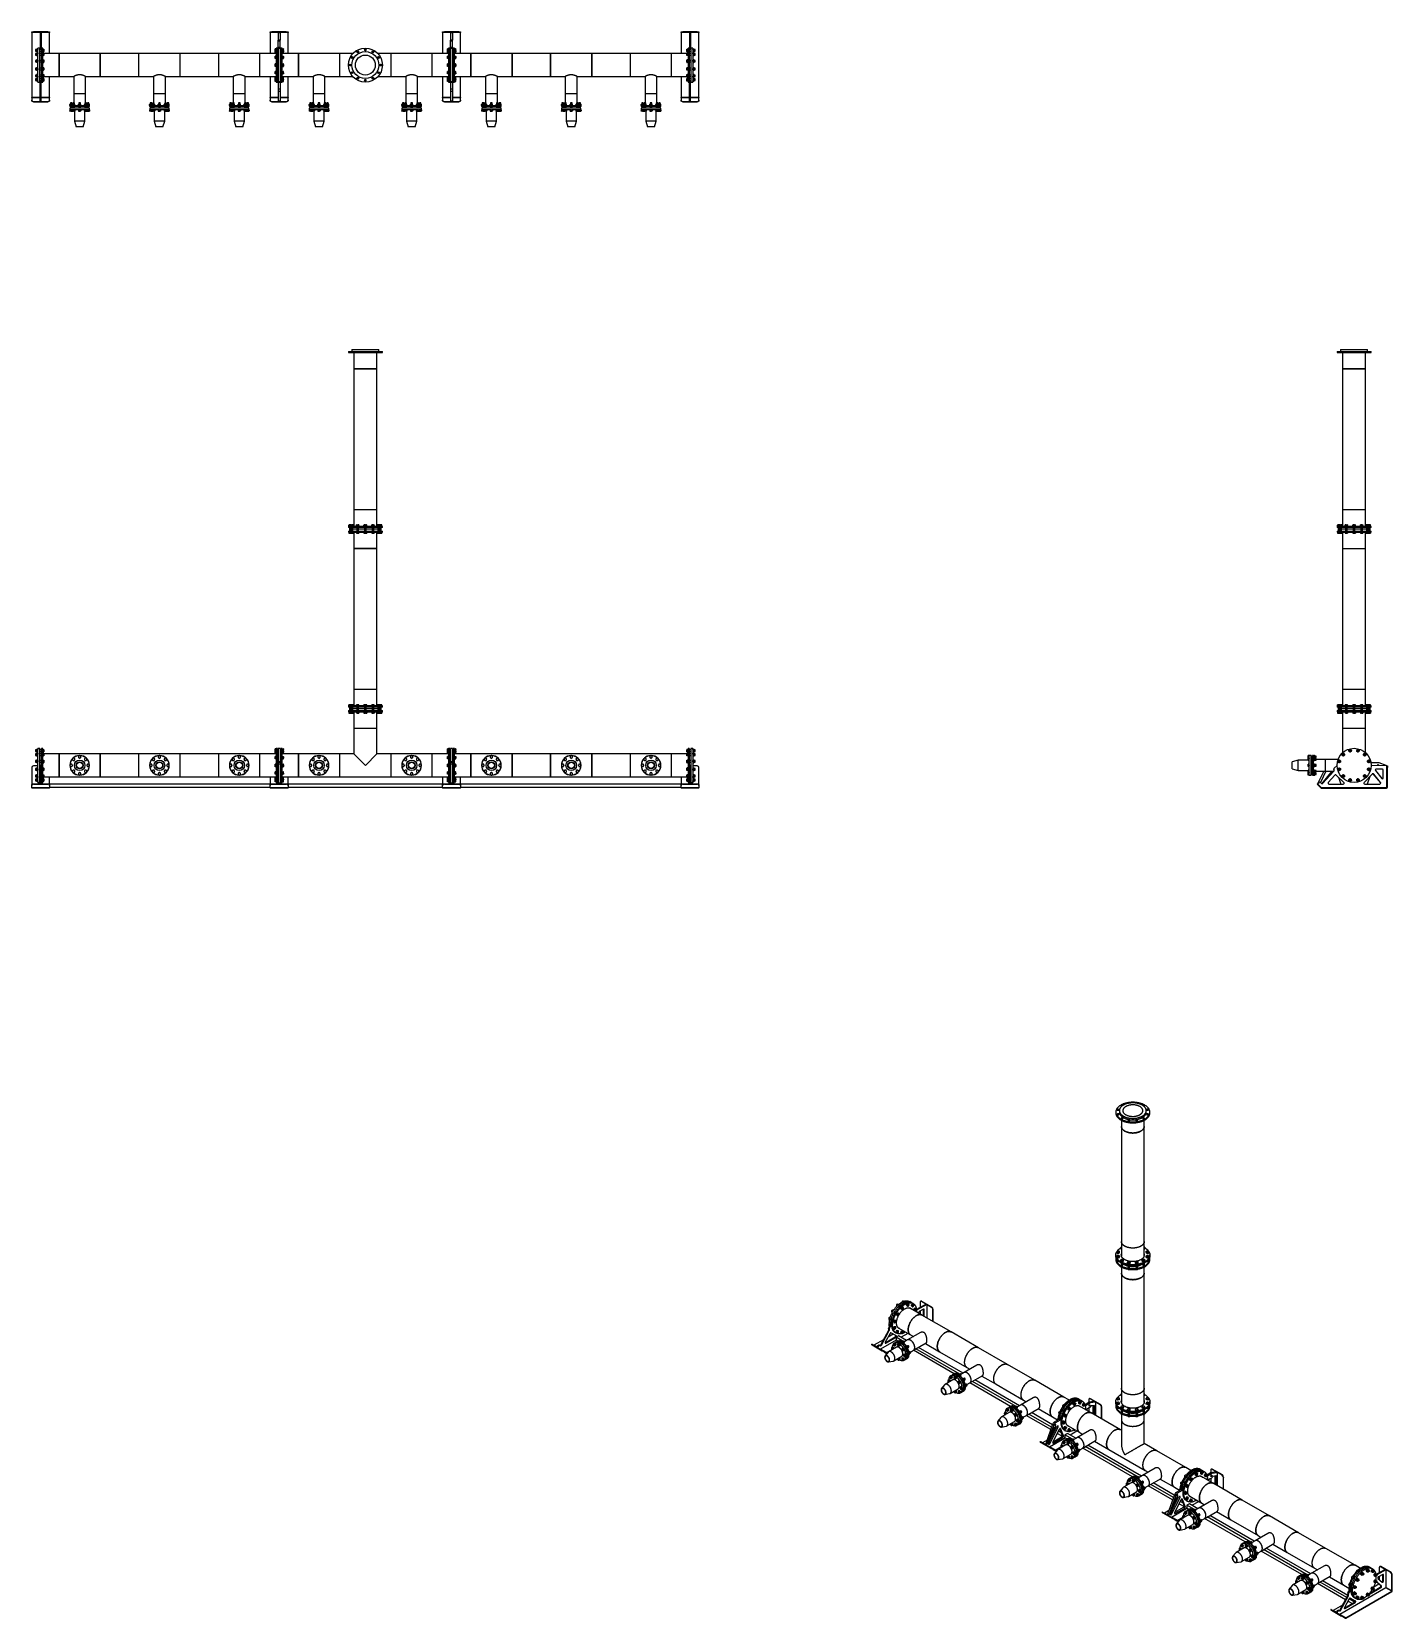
# Model space of a CAD drawing. Header units: inches. Extents: x 0.9 to 28, y -4.2 to 11.7.
# Drawn here: x 8.77 to 16.69, y 2.46 to 11.69 of the extents above; entities that cross this region are included whole.
import ezdxf

# ---------------------------------------------------------------- set-up
doc = ezdxf.new("R2010")
doc.units = ezdxf.units.IN
doc.header["$MEASUREMENT"] = 0

msp = doc.modelspace()

# ---------------------------------------------------------------- linework, layer by layer
at = {"color": 7, "linetype": 'Continuous', "lineweight": 25}
for p, q in [((8.7701, 11.6919), (8.7701, 11.6945)), ((8.7701, 11.6945), (8.7805, 11.6945)), ((8.7805, 11.6919), (8.7701, 11.6919)), ((8.7701, 11.6897), (8.7701, 11.6919)), ((8.7701, 11.6897), (8.7701, 11.3114)), ((8.8196, 11.6897), (8.7701, 11.6897)), ((8.7805, 11.6945), (8.7805, 11.6919)), ((8.8638, 11.6945), (8.7805, 11.6945)), ((8.8638, 11.6919), (8.7805, 11.6919)), ((8.8196, 11.6919), (8.8196, 11.5995)), ((8.8248, 11.6919), (8.8196, 11.6919)), ((8.8248, 11.6919), (8.8248, 11.5995)), ((8.8742, 11.6897), (8.8248, 11.6897)), ((8.8638, 11.6919), (8.8638, 11.6945)), ((8.8638, 11.6945), (8.8742, 11.6945)), ((8.8742, 11.6919), (8.8638, 11.6919)), ((8.8742, 11.6945), (8.8742, 11.6919)), ((8.8742, 11.6919), (8.8742, 11.6897)), ((8.8742, 11.567), (8.8742, 11.6897)), ((10.1586, 11.6919), (10.1586, 11.6945)), ((10.1586, 11.6945), (10.169, 11.6945)), ((10.169, 11.6919), (10.1586, 11.6919)), ((10.1586, 11.6897), (10.1586, 11.6919)), ((10.1586, 11.6897), (10.1586, 11.567)), ((10.2055, 11.6897), (10.1586, 11.6897)), ((10.169, 11.6945), (10.169, 11.6919)), ((10.2524, 11.6945), (10.169, 11.6945)), ((10.2524, 11.6919), (10.169, 11.6919)), ((10.2055, 11.6885), (10.2055, 11.6919)), ((10.2159, 11.6885), (10.2055, 11.6885)), ((10.2055, 11.6885), (10.2055, 11.6461)), ((10.2159, 11.6461), (10.2055, 11.6461)), ((10.2055, 11.6405), (10.2055, 11.6461)), ((10.2159, 11.6405), (10.2055, 11.6405)), ((10.2055, 11.6026), (10.2055, 11.6405)), ((10.2159, 11.6885), (10.2159, 11.6919)), ((10.2628, 11.6897), (10.2159, 11.6897)), ((10.2159, 11.6885), (10.2159, 11.6461)), ((10.2159, 11.6405), (10.2159, 11.6461)), ((10.2159, 11.6026), (10.2159, 11.6405)), ((10.2524, 11.6919), (10.2524, 11.6945)), ((10.2524, 11.6945), (10.2628, 11.6945)), ((10.2628, 11.6919), (10.2524, 11.6919)), ((10.2628, 11.6945), (10.2628, 11.6919)), ((10.2628, 11.6919), (10.2628, 11.6897)), ((10.2628, 11.567), (10.2628, 11.6897)), ((11.1623, 11.6919), (11.1623, 11.6945)), ((11.1623, 11.6945), (11.1727, 11.6945)), ((11.1727, 11.6919), (11.1623, 11.6919)), ((11.1623, 11.6897), (11.1623, 11.6919)), ((11.1623, 11.6897), (11.1623, 11.567)), ((11.2091, 11.6897), (11.1623, 11.6897)), ((11.1727, 11.6945), (11.1727, 11.6919)), ((11.256, 11.6945), (11.1727, 11.6945)), ((11.256, 11.6919), (11.1727, 11.6919)), ((11.2091, 11.6885), (11.2091, 11.6919)), ((11.2196, 11.6885), (11.2091, 11.6885)), ((11.2091, 11.6885), (11.2091, 11.6461)), ((11.2196, 11.6461), (11.2091, 11.6461)), ((11.2091, 11.6405), (11.2091, 11.6461)), ((11.2196, 11.6405), (11.2091, 11.6405)), ((11.2091, 11.6026), (11.2091, 11.6405)), ((11.2196, 11.6885), (11.2196, 11.6919)), ((11.2664, 11.6897), (11.2196, 11.6897)), ((11.2196, 11.6885), (11.2196, 11.6461)), ((11.2196, 11.6405), (11.2196, 11.6461)), ((11.2196, 11.6026), (11.2196, 11.6405)), ((11.256, 11.6919), (11.256, 11.6945)), ((11.256, 11.6945), (11.2664, 11.6945)), ((11.2664, 11.6919), (11.256, 11.6919)), ((11.2664, 11.6945), (11.2664, 11.6919)), ((11.2664, 11.6919), (11.2664, 11.6897)), ((11.2664, 11.567), (11.2664, 11.6897)), ((12.5508, 11.6919), (12.5508, 11.6945)), ((12.5508, 11.6945), (12.5612, 11.6945)), ((12.5612, 11.6919), (12.5508, 11.6919)), ((12.5508, 11.6897), (12.5508, 11.6919)), ((12.5508, 11.6897), (12.5508, 11.567)), ((12.6003, 11.6897), (12.5508, 11.6897)), ((12.5612, 11.6945), (12.5612, 11.6919)), ((12.6446, 11.6945), (12.5612, 11.6945)), ((12.6446, 11.6919), (12.5612, 11.6919)), ((12.6055, 11.6919), (12.6003, 11.6919)), ((12.6003, 11.6919), (12.6003, 11.5995)), ((12.6055, 11.6919), (12.6055, 11.5995)), ((12.655, 11.6897), (12.6055, 11.6897)), ((12.6446, 11.6919), (12.6446, 11.6945)), ((12.6446, 11.6945), (12.655, 11.6945)), ((12.655, 11.6919), (12.6446, 11.6919)), ((12.655, 11.6945), (12.655, 11.6919)), ((12.655, 11.6919), (12.655, 11.6897)), ((12.655, 11.3114), (12.655, 11.6897)), ((8.7929, 11.5906), (8.7922, 11.59)), ((8.7922, 11.59), (8.7922, 11.5822)), ((8.7922, 11.5822), (8.7929, 11.5815)), ((8.7929, 11.5677), (8.7922, 11.567)), ((8.7922, 11.567), (8.7922, 11.5593)), ((8.7922, 11.5593), (8.7929, 11.5586)), ((8.7984, 11.5906), (8.7929, 11.5906)), ((8.7929, 11.5906), (8.7929, 11.5815)), ((8.7929, 11.5815), (8.7984, 11.5815)), ((8.7984, 11.5677), (8.7929, 11.5677)), ((8.7929, 11.5677), (8.7929, 11.5586)), ((8.7929, 11.5586), (8.7984, 11.5586)), ((8.7987, 11.5932), (8.7984, 11.5929)), ((8.7984, 11.5927), (8.7984, 11.5929)), ((8.7984, 11.5927), (8.7984, 11.5879)), ((8.7984, 11.5879), (8.7984, 11.5813)), ((8.7984, 11.5813), (8.7984, 11.5793)), ((8.7984, 11.5793), (8.7987, 11.579)), ((8.7987, 11.5703), (8.7984, 11.57)), ((8.7984, 11.568), (8.7984, 11.57)), ((8.7984, 11.568), (8.7984, 11.5614)), ((8.7984, 11.5614), (8.7984, 11.5566)), ((8.7984, 11.5566), (8.7984, 11.5563)), ((8.7984, 11.5563), (8.7987, 11.5561)), ((8.7987, 11.5703), (8.7987, 11.5703)), ((8.8064, 11.5937), (8.7994, 11.5937)), ((8.8064, 11.5917), (8.7994, 11.5917)), ((8.8064, 11.584), (8.7994, 11.584)), ((8.8064, 11.5785), (8.7994, 11.5785)), ((8.8064, 11.5708), (8.7994, 11.5708)), ((8.8064, 11.5652), (8.7994, 11.5652)), ((8.8064, 11.5576), (8.7994, 11.5576)), ((8.8064, 11.5556), (8.7994, 11.5556)), ((8.8064, 11.5937), (8.8064, 11.5927)), ((8.8065, 11.5929), (8.8064, 11.5929)), ((8.8064, 11.5927), (8.8064, 11.5917)), ((8.8064, 11.5879), (8.8064, 11.5917)), ((8.8064, 11.584), (8.8064, 11.5879)), ((8.8064, 11.5813), (8.8064, 11.584)), ((8.8064, 11.5785), (8.8064, 11.5813)), ((8.8064, 11.5793), (8.8065, 11.5793)), ((8.8064, 11.5708), (8.8064, 11.568)), ((8.8065, 11.57), (8.8064, 11.57)), ((8.8064, 11.568), (8.8064, 11.5652)), ((8.8064, 11.5614), (8.8064, 11.5652)), ((8.8064, 11.5576), (8.8064, 11.5614)), ((8.8064, 11.5566), (8.8064, 11.5576)), ((8.8064, 11.5556), (8.8064, 11.5566)), ((8.8064, 11.5563), (8.8065, 11.5563)), ((8.8169, 11.5995), (8.8065, 11.5995)), ((8.8065, 11.405), (8.8065, 11.5995)), ((8.8274, 11.5995), (8.8169, 11.5995)), ((8.8169, 11.405), (8.8169, 11.5995)), ((8.8274, 11.5906), (8.8169, 11.5906)), ((8.8169, 11.5815), (8.8274, 11.5815)), ((8.8274, 11.5787), (8.8169, 11.5787)), ((8.8274, 11.5677), (8.8169, 11.5677)), ((8.8169, 11.5586), (8.8274, 11.5586)), ((8.8248, 11.5995), (8.8196, 11.5995)), ((8.8339, 11.5995), (8.8274, 11.5995)), ((8.8274, 11.405), (8.8274, 11.5995)), ((8.8339, 11.405), (8.8339, 11.5995)), ((8.8339, 11.5937), (8.8396, 11.5937)), ((8.8339, 11.5917), (8.8396, 11.5917)), ((8.8339, 11.584), (8.8396, 11.584)), ((8.8339, 11.5785), (8.8396, 11.5785)), ((8.8339, 11.5708), (8.8396, 11.5708)), ((8.8339, 11.5652), (8.8396, 11.5652)), ((8.8339, 11.5576), (8.8396, 11.5576)), ((8.8339, 11.5556), (8.8396, 11.5556)), ((8.8402, 11.5929), (8.84, 11.5932)), ((8.84, 11.579), (8.8402, 11.5793)), ((8.8402, 11.57), (8.84, 11.5703)), ((8.84, 11.5561), (8.8402, 11.5563)), ((8.8402, 11.5927), (8.8402, 11.5929)), ((8.8402, 11.5879), (8.8402, 11.5927)), ((8.8402, 11.5813), (8.8402, 11.5879)), ((8.8402, 11.5793), (8.8402, 11.5813)), ((8.8402, 11.568), (8.8402, 11.57)), ((8.8402, 11.5614), (8.8402, 11.568)), ((8.9294, 11.567), (8.8402, 11.567)), ((8.8402, 11.5566), (8.8402, 11.5614)), ((8.8402, 11.5563), (8.8402, 11.5566)), ((9.169, 11.567), (8.9294, 11.567)), ((8.9294, 11.567), (8.9294, 11.5006)), ((8.9294, 11.4364), (8.9294, 11.567)), ((9.394, 11.567), (9.169, 11.567)), ((9.169, 11.4342), (9.169, 11.567)), ((9.169, 11.567), (9.169, 11.5006)), ((9.6336, 11.567), (9.394, 11.567)), ((9.394, 11.4342), (9.394, 11.567)), ((9.8586, 11.567), (9.6336, 11.567)), ((9.6336, 11.4342), (9.6336, 11.567)), ((10.0982, 11.567), (9.8586, 11.567)), ((9.8586, 11.4342), (9.8586, 11.567)), ((10.1938, 11.567), (10.0982, 11.567)), ((10.0982, 11.4342), (10.0982, 11.567)), ((10.1875, 11.5959), (10.1875, 11.5925)), ((10.1875, 11.5925), (10.1875, 11.5857)), ((10.1876, 11.5843), (10.1875, 11.5857)), ((10.1875, 11.5841), (10.1875, 11.5857)), ((10.1881, 11.5851), (10.1875, 11.5841)), ((10.1875, 11.5841), (10.1875, 11.5832)), ((10.1875, 11.5832), (10.1875, 11.5772)), ((10.1875, 11.5772), (10.1875, 11.5713)), ((10.1875, 11.5704), (10.1875, 11.5713)), ((10.1875, 11.5704), (10.1881, 11.5694)), ((10.1875, 11.5517), (10.1875, 11.5483)), ((10.1875, 11.5483), (10.1875, 11.5414)), ((10.1875, 11.5414), (10.1875, 11.538)), ((10.1938, 11.5959), (10.1881, 11.5959)), ((10.1938, 11.5891), (10.1881, 11.5891)), ((10.1938, 11.5851), (10.1881, 11.5851)), ((10.1938, 11.5812), (10.1881, 11.5812)), ((10.1938, 11.5733), (10.1881, 11.5733)), ((10.1938, 11.5694), (10.1881, 11.5694)), ((10.1938, 11.5517), (10.1881, 11.5517)), ((10.1938, 11.5448), (10.1881, 11.5448)), ((10.2003, 11.5995), (10.1938, 11.5995)), ((10.1938, 11.5995), (10.1938, 11.4016)), ((10.2003, 11.5995), (10.2003, 11.4016)), ((10.2055, 11.5937), (10.2003, 11.5937)), ((10.2003, 11.5845), (10.2055, 11.5845)), ((10.2055, 11.5818), (10.2003, 11.5818)), ((10.2003, 11.5727), (10.2055, 11.5727)), ((10.2055, 11.5494), (10.2003, 11.5494)), ((10.2003, 11.5403), (10.2055, 11.5403)), ((10.2159, 11.6026), (10.2055, 11.6026)), ((10.2055, 11.5975), (10.2055, 11.6026)), ((10.2159, 11.5975), (10.2055, 11.5975)), ((10.2055, 11.5975), (10.2055, 11.4036)), ((10.2159, 11.5975), (10.2159, 11.6026)), ((10.2159, 11.5975), (10.2159, 11.4036)), ((10.2211, 11.5937), (10.2159, 11.5937)), ((10.2159, 11.5845), (10.2211, 11.5845)), ((10.2211, 11.5818), (10.2159, 11.5818)), ((10.2159, 11.5727), (10.2211, 11.5727)), ((10.2211, 11.5494), (10.2159, 11.5494)), ((10.2159, 11.5403), (10.2211, 11.5403)), ((10.2276, 11.5995), (10.2211, 11.5995)), ((10.2211, 11.4016), (10.2211, 11.5995)), ((10.2276, 11.4016), (10.2276, 11.5995)), ((10.2278, 11.5959), (10.2276, 11.5959)), ((10.2278, 11.5841), (10.2276, 11.5841)), ((10.2276, 11.5704), (10.2278, 11.5704)), ((10.3232, 11.567), (10.2276, 11.567)), ((10.2278, 11.5517), (10.2276, 11.5517)), ((10.2278, 11.5959), (10.2278, 11.5925)), ((10.2278, 11.5959), (10.2348, 11.5959)), ((10.2278, 11.5925), (10.2278, 11.5891)), ((10.2278, 11.5891), (10.2348, 11.5891)), ((10.2278, 11.5891), (10.2278, 11.5857)), ((10.2278, 11.5857), (10.2278, 11.5851)), ((10.2278, 11.5832), (10.2278, 11.5851)), ((10.2278, 11.5851), (10.2348, 11.5851)), ((10.2278, 11.5812), (10.2278, 11.5832)), ((10.2278, 11.5812), (10.2278, 11.5772)), ((10.2278, 11.5812), (10.2348, 11.5812)), ((10.2278, 11.5772), (10.2278, 11.5733)), ((10.2278, 11.5733), (10.2348, 11.5733)), ((10.2278, 11.5733), (10.2278, 11.5713)), ((10.2278, 11.5713), (10.2278, 11.5694)), ((10.2278, 11.5694), (10.2348, 11.5694)), ((10.2278, 11.5483), (10.2278, 11.5517)), ((10.2278, 11.5517), (10.2348, 11.5517)), ((10.2278, 11.5448), (10.2278, 11.5483)), ((10.2278, 11.5448), (10.2278, 11.5414)), ((10.2278, 11.5448), (10.2348, 11.5448)), ((10.2278, 11.5414), (10.2278, 11.538)), ((10.2357, 11.5841), (10.2348, 11.5851)), ((10.2348, 11.5694), (10.2357, 11.5704)), ((10.2357, 11.5959), (10.2357, 11.5925)), ((10.2357, 11.5857), (10.2357, 11.5925)), ((10.2357, 11.5841), (10.2357, 11.5857)), ((10.2357, 11.5832), (10.2357, 11.5841)), ((10.2357, 11.5832), (10.2357, 11.5772)), ((10.2357, 11.5713), (10.2357, 11.5772)), ((10.2357, 11.5704), (10.2357, 11.5713)), ((10.2357, 11.5483), (10.2357, 11.5517)), ((10.2357, 11.5483), (10.2357, 11.5414)), ((10.2357, 11.538), (10.2357, 11.5414)), ((10.5628, 11.567), (10.3232, 11.567)), ((10.3232, 11.567), (10.3232, 11.5006)), ((10.3232, 11.4342), (10.3232, 11.567)), ((10.6392, 11.567), (10.5628, 11.567)), ((10.5628, 11.567), (10.5628, 11.5006)), ((10.8623, 11.567), (10.7859, 11.567)), ((11.1018, 11.567), (10.8623, 11.567)), ((10.8623, 11.4342), (10.8623, 11.567)), ((10.8623, 11.5006), (10.8623, 11.567)), ((11.1974, 11.567), (11.1018, 11.567)), ((11.1018, 11.4342), (11.1018, 11.567)), ((11.1911, 11.5959), (11.1911, 11.5925)), ((11.1911, 11.5925), (11.1911, 11.5857)), ((11.1913, 11.5843), (11.1911, 11.5857)), ((11.1911, 11.5841), (11.1911, 11.5857)), ((11.1917, 11.5851), (11.1911, 11.5841)), ((11.1911, 11.5841), (11.1911, 11.5832)), ((11.1911, 11.5832), (11.1911, 11.5772)), ((11.1911, 11.5772), (11.1911, 11.5713)), ((11.1911, 11.5704), (11.1911, 11.5713)), ((11.1911, 11.5704), (11.1917, 11.5694)), ((11.1911, 11.5517), (11.1911, 11.5483)), ((11.1911, 11.5483), (11.1911, 11.5414)), ((11.1911, 11.5414), (11.1911, 11.538)), ((11.1974, 11.5959), (11.1917, 11.5959)), ((11.1974, 11.5891), (11.1917, 11.5891)), ((11.1974, 11.5851), (11.1917, 11.5851)), ((11.1974, 11.5812), (11.1917, 11.5812)), ((11.1974, 11.5733), (11.1917, 11.5733)), ((11.1974, 11.5694), (11.1917, 11.5694)), ((11.1974, 11.5517), (11.1917, 11.5517)), ((11.1974, 11.5448), (11.1917, 11.5448)), ((11.2039, 11.5995), (11.1974, 11.5995)), ((11.1974, 11.5995), (11.1974, 11.4016)), ((11.2039, 11.5995), (11.2039, 11.4016)), ((11.2091, 11.5937), (11.2039, 11.5937)), ((11.2039, 11.5845), (11.2091, 11.5845)), ((11.2091, 11.5818), (11.2039, 11.5818)), ((11.2039, 11.5727), (11.2091, 11.5727)), ((11.2091, 11.5494), (11.2039, 11.5494)), ((11.2039, 11.5403), (11.2091, 11.5403)), ((11.2196, 11.6026), (11.2091, 11.6026)), ((11.2091, 11.5975), (11.2091, 11.6026)), ((11.2196, 11.5975), (11.2091, 11.5975)), ((11.2091, 11.5975), (11.2091, 11.4036)), ((11.2196, 11.5975), (11.2196, 11.6026)), ((11.2196, 11.5975), (11.2196, 11.4036)), ((11.2248, 11.5937), (11.2196, 11.5937)), ((11.2196, 11.5845), (11.2248, 11.5845)), ((11.2248, 11.5818), (11.2196, 11.5818)), ((11.2196, 11.5727), (11.2248, 11.5727)), ((11.2248, 11.5494), (11.2196, 11.5494)), ((11.2196, 11.5403), (11.2248, 11.5403)), ((11.2313, 11.5995), (11.2248, 11.5995)), ((11.2248, 11.4016), (11.2248, 11.5995)), ((11.2313, 11.4016), (11.2313, 11.5995)), ((11.2314, 11.5959), (11.2313, 11.5959)), ((11.2314, 11.5841), (11.2313, 11.5841)), ((11.2313, 11.5704), (11.2314, 11.5704)), ((11.3268, 11.567), (11.2313, 11.567)), ((11.2314, 11.5517), (11.2313, 11.5517)), ((11.2314, 11.5959), (11.2314, 11.5925)), ((11.2314, 11.5959), (11.2384, 11.5959)), ((11.2314, 11.5925), (11.2314, 11.5891)), ((11.2314, 11.5891), (11.2384, 11.5891)), ((11.2314, 11.5891), (11.2314, 11.5857)), ((11.2314, 11.5857), (11.2314, 11.5851)), ((11.2314, 11.5832), (11.2314, 11.5851)), ((11.2314, 11.5851), (11.2384, 11.5851)), ((11.2314, 11.5812), (11.2314, 11.5832)), ((11.2314, 11.5812), (11.2314, 11.5772)), ((11.2314, 11.5812), (11.2384, 11.5812)), ((11.2314, 11.5772), (11.2314, 11.5733)), ((11.2314, 11.5733), (11.2384, 11.5733)), ((11.2314, 11.5733), (11.2314, 11.5713)), ((11.2314, 11.5713), (11.2314, 11.5694)), ((11.2314, 11.5694), (11.2384, 11.5694)), ((11.2314, 11.5483), (11.2314, 11.5517)), ((11.2314, 11.5517), (11.2384, 11.5517)), ((11.2314, 11.5448), (11.2314, 11.5483)), ((11.2314, 11.5448), (11.2314, 11.5414)), ((11.2314, 11.5448), (11.2384, 11.5448)), ((11.2314, 11.5414), (11.2314, 11.538)), ((11.2394, 11.5841), (11.2384, 11.5851)), ((11.2384, 11.5694), (11.2394, 11.5704)), ((11.2394, 11.5959), (11.2394, 11.5925)), ((11.2394, 11.5857), (11.2394, 11.5925)), ((11.2394, 11.5841), (11.2394, 11.5857)), ((11.2394, 11.5832), (11.2394, 11.5841)), ((11.2394, 11.5832), (11.2394, 11.5772)), ((11.2394, 11.5713), (11.2394, 11.5772)), ((11.2394, 11.5704), (11.2394, 11.5713)), ((11.2394, 11.5483), (11.2394, 11.5517)), ((11.2394, 11.5483), (11.2394, 11.5414)), ((11.2394, 11.538), (11.2394, 11.5414)), ((11.5664, 11.567), (11.3268, 11.567)), ((11.3268, 11.567), (11.3268, 11.5006)), ((11.3268, 11.4342), (11.3268, 11.567)), ((11.7914, 11.567), (11.5664, 11.567)), ((11.5664, 11.4342), (11.5664, 11.567)), ((11.5664, 11.567), (11.5664, 11.5006)), ((12.031, 11.567), (11.7914, 11.567)), ((11.7914, 11.4342), (11.7914, 11.567)), ((11.7914, 11.567), (11.7914, 11.5006)), ((12.256, 11.567), (12.031, 11.567)), ((12.031, 11.4342), (12.031, 11.567)), ((12.031, 11.567), (12.031, 11.5006)), ((12.4956, 11.567), (12.256, 11.567)), ((12.256, 11.4342), (12.256, 11.567)), ((12.5849, 11.567), (12.4956, 11.567)), ((12.4956, 11.4342), (12.4956, 11.567)), ((12.585, 11.5932), (12.5849, 11.5929)), ((12.5849, 11.5929), (12.5849, 11.5927)), ((12.5849, 11.5927), (12.5849, 11.5879)), ((12.5849, 11.5879), (12.5849, 11.5813)), ((12.5849, 11.5793), (12.5849, 11.5813)), ((12.5849, 11.5793), (12.585, 11.579)), ((12.585, 11.5703), (12.5849, 11.57)), ((12.5849, 11.57), (12.5849, 11.568)), ((12.5849, 11.568), (12.5849, 11.5614)), ((12.5849, 11.5614), (12.5849, 11.5566)), ((12.5849, 11.5563), (12.5849, 11.5566)), ((12.5849, 11.5563), (12.585, 11.5561)), ((12.585, 11.5703), (12.585, 11.5703)), ((12.5912, 11.5937), (12.5855, 11.5937)), ((12.5912, 11.5917), (12.5855, 11.5917)), ((12.5912, 11.584), (12.5855, 11.584)), ((12.5912, 11.5785), (12.5855, 11.5785)), ((12.5912, 11.5708), (12.5855, 11.5708)), ((12.5912, 11.5652), (12.5855, 11.5652)), ((12.5912, 11.5576), (12.5855, 11.5576)), ((12.5912, 11.5556), (12.5855, 11.5556)), ((12.5977, 11.5995), (12.5912, 11.5995)), ((12.5912, 11.5995), (12.5912, 11.4016)), ((12.6081, 11.5995), (12.5977, 11.5995)), ((12.5977, 11.5995), (12.5977, 11.4016)), ((12.6081, 11.5906), (12.5977, 11.5906)), ((12.5977, 11.5815), (12.6081, 11.5815)), ((12.6081, 11.5787), (12.5977, 11.5787)), ((12.6081, 11.5677), (12.5977, 11.5677)), ((12.5977, 11.5586), (12.6081, 11.5586)), ((12.6055, 11.5995), (12.6003, 11.5995)), ((12.6185, 11.5995), (12.6081, 11.5995)), ((12.6081, 11.5995), (12.6081, 11.4016)), ((12.6185, 11.5995), (12.6185, 11.4016)), ((12.6187, 11.5929), (12.6185, 11.5929)), ((12.6185, 11.5793), (12.6187, 11.5793)), ((12.6187, 11.57), (12.6185, 11.57)), ((12.6185, 11.5563), (12.6187, 11.5563)), ((12.6187, 11.5927), (12.6187, 11.5937)), ((12.6187, 11.5937), (12.6257, 11.5937)), ((12.6187, 11.5917), (12.6187, 11.5927)), ((12.6187, 11.5917), (12.6187, 11.5879)), ((12.6187, 11.5917), (12.6257, 11.5917)), ((12.6187, 11.5879), (12.6187, 11.584)), ((12.6187, 11.584), (12.6257, 11.584)), ((12.6187, 11.584), (12.6187, 11.5813)), ((12.6187, 11.5813), (12.6187, 11.5785)), ((12.6187, 11.5785), (12.6257, 11.5785)), ((12.6187, 11.568), (12.6187, 11.5708)), ((12.6187, 11.5708), (12.6257, 11.5708)), ((12.6187, 11.5652), (12.6187, 11.568)), ((12.6187, 11.5652), (12.6187, 11.5614)), ((12.6187, 11.5652), (12.6257, 11.5652)), ((12.6187, 11.5614), (12.6187, 11.5576)), ((12.6187, 11.5576), (12.6257, 11.5576)), ((12.6187, 11.5576), (12.6187, 11.5566)), ((12.6187, 11.5566), (12.6187, 11.5556)), ((12.6187, 11.5556), (12.6257, 11.5556)), ((12.6266, 11.5929), (12.6264, 11.5932)), ((12.6264, 11.579), (12.6266, 11.5793)), ((12.6266, 11.57), (12.6264, 11.5703)), ((12.6264, 11.5561), (12.6266, 11.5563)), ((12.6266, 11.5927), (12.6266, 11.5929)), ((12.6266, 11.5927), (12.6266, 11.5879)), ((12.6321, 11.5906), (12.6266, 11.5906)), ((12.6266, 11.5813), (12.6266, 11.5879)), ((12.6266, 11.5815), (12.6321, 11.5815)), ((12.6266, 11.5793), (12.6266, 11.5813)), ((12.6266, 11.568), (12.6266, 11.57)), ((12.6266, 11.568), (12.6266, 11.5614)), ((12.6321, 11.5677), (12.6266, 11.5677)), ((12.6266, 11.5566), (12.6266, 11.5614)), ((12.6266, 11.5586), (12.6321, 11.5586)), ((12.6266, 11.5563), (12.6266, 11.5566)), ((12.6328, 11.59), (12.6321, 11.5906)), ((12.6321, 11.5815), (12.6321, 11.5906)), ((12.6321, 11.5815), (12.6328, 11.5822)), ((12.6328, 11.567), (12.6321, 11.5677)), ((12.6321, 11.5586), (12.6321, 11.5677)), ((12.6321, 11.5586), (12.6328, 11.5593)), ((12.6328, 11.5822), (12.6328, 11.59)), ((12.6328, 11.5593), (12.6328, 11.567)), ((8.7929, 11.528), (8.7922, 11.5273)), ((8.7922, 11.5273), (8.7922, 11.5196)), ((8.7922, 11.5196), (8.7929, 11.5189)), ((8.7929, 11.4822), (8.7922, 11.4815)), ((8.7922, 11.4815), (8.7922, 11.4738)), ((8.7922, 11.4738), (8.7929, 11.4731)), ((8.7984, 11.528), (8.7929, 11.528)), ((8.7929, 11.528), (8.7929, 11.5189)), ((8.7929, 11.5189), (8.7984, 11.5189)), ((8.7984, 11.4822), (8.7929, 11.4822)), ((8.7929, 11.4822), (8.7929, 11.4731)), ((8.7929, 11.4731), (8.7984, 11.4731)), ((8.7987, 11.5306), (8.7984, 11.5303)), ((8.7984, 11.5303), (8.7984, 11.5301)), ((8.7984, 11.5253), (8.7984, 11.5301)), ((8.7984, 11.5253), (8.7984, 11.5186)), ((8.7984, 11.5186), (8.7984, 11.5166)), ((8.7984, 11.5166), (8.7987, 11.5164)), ((8.7987, 11.4847), (8.7984, 11.4845)), ((8.7984, 11.4845), (8.7984, 11.4825)), ((8.7984, 11.4759), (8.7984, 11.4825)), ((8.7984, 11.4759), (8.7984, 11.471)), ((8.7984, 11.471), (8.7984, 11.4708)), ((8.7984, 11.4708), (8.7987, 11.4706)), ((8.7987, 11.4847), (8.7987, 11.4847)), ((8.8064, 11.5311), (8.7994, 11.5311)), ((8.8064, 11.5291), (8.7994, 11.5291)), ((8.8064, 11.5214), (8.7994, 11.5214)), ((8.8064, 11.5159), (8.7994, 11.5159)), ((8.8064, 11.4853), (8.7994, 11.4853)), ((8.8064, 11.4797), (8.7994, 11.4797)), ((8.8064, 11.4721), (8.7994, 11.4721)), ((8.8064, 11.47), (8.7994, 11.47)), ((8.8064, 11.5301), (8.8064, 11.5311)), ((8.8065, 11.5303), (8.8064, 11.5303)), ((8.8064, 11.5291), (8.8064, 11.5301)), ((8.8064, 11.5291), (8.8064, 11.5253)), ((8.8064, 11.5253), (8.8064, 11.5214)), ((8.8064, 11.5186), (8.8064, 11.5214)), ((8.8064, 11.5159), (8.8064, 11.5186)), ((8.8064, 11.5166), (8.8065, 11.5166)), ((8.8064, 11.4825), (8.8064, 11.4853)), ((8.8065, 11.4845), (8.8064, 11.4845)), ((8.8064, 11.4797), (8.8064, 11.4825)), ((8.8064, 11.4797), (8.8064, 11.4759)), ((8.8064, 11.4759), (8.8064, 11.4721)), ((8.8064, 11.471), (8.8064, 11.4721)), ((8.8064, 11.47), (8.8064, 11.471)), ((8.8064, 11.4708), (8.8065, 11.4708)), ((8.8274, 11.528), (8.8169, 11.528)), ((8.8169, 11.5189), (8.8274, 11.5189)), ((8.8274, 11.4822), (8.8169, 11.4822)), ((8.8169, 11.4731), (8.8274, 11.4731)), ((8.8339, 11.5311), (8.8396, 11.5311)), ((8.8339, 11.5291), (8.8396, 11.5291)), ((8.8339, 11.5214), (8.8396, 11.5214)), ((8.8339, 11.5159), (8.8396, 11.5159)), ((8.8339, 11.4853), (8.8396, 11.4853)), ((8.8339, 11.4797), (8.8396, 11.4797)), ((8.8339, 11.4721), (8.8396, 11.4721)), ((8.8339, 11.47), (8.8396, 11.47)), ((8.8402, 11.5303), (8.84, 11.5306)), ((8.84, 11.5164), (8.8402, 11.5166)), ((8.8402, 11.4845), (8.84, 11.4847)), ((8.84, 11.4706), (8.8402, 11.4708)), ((8.8402, 11.5301), (8.8402, 11.5303)), ((8.8402, 11.5253), (8.8402, 11.5301)), ((8.8402, 11.5186), (8.8402, 11.5253)), ((8.8402, 11.5166), (8.8402, 11.5186)), ((8.8402, 11.4825), (8.8402, 11.4845)), ((8.8402, 11.4759), (8.8402, 11.4825)), ((8.8402, 11.471), (8.8402, 11.4759)), ((8.8402, 11.4708), (8.8402, 11.471)), ((8.9294, 11.5006), (8.9294, 11.4342)), ((9.169, 11.5006), (9.169, 11.4342)), ((10.1881, 11.5085), (10.1875, 11.5074)), ((10.1875, 11.5074), (10.1875, 11.5065)), ((10.1875, 11.5065), (10.1875, 11.5006)), ((10.1875, 11.5006), (10.1875, 11.4946)), ((10.1875, 11.4946), (10.1875, 11.4937)), ((10.1875, 11.4937), (10.1881, 11.4927)), ((10.1875, 11.4631), (10.1875, 11.4597)), ((10.1875, 11.4597), (10.1875, 11.4529)), ((10.1875, 11.4529), (10.1875, 11.4495)), ((10.1938, 11.538), (10.1881, 11.538)), ((10.1938, 11.5085), (10.1881, 11.5085)), ((10.1938, 11.5045), (10.1881, 11.5045)), ((10.1938, 11.4966), (10.1881, 11.4966)), ((10.1938, 11.4927), (10.1881, 11.4927)), ((10.1938, 11.4631), (10.1881, 11.4631)), ((10.1938, 11.4563), (10.1881, 11.4563)), ((10.1938, 11.4495), (10.1881, 11.4495)), ((10.2055, 11.5051), (10.2003, 11.5051)), ((10.2003, 11.496), (10.2055, 11.496)), ((10.2055, 11.4609), (10.2003, 11.4609)), ((10.2003, 11.4517), (10.2055, 11.4517)), ((10.2211, 11.5051), (10.2159, 11.5051)), ((10.2159, 11.496), (10.2211, 11.496)), ((10.2211, 11.4609), (10.2159, 11.4609)), ((10.2159, 11.4517), (10.2211, 11.4517)), ((10.2276, 11.538), (10.2278, 11.538)), ((10.2278, 11.5074), (10.2276, 11.5074)), ((10.2276, 11.4937), (10.2278, 11.4937)), ((10.2278, 11.4631), (10.2276, 11.4631)), ((10.2276, 11.4495), (10.2278, 11.4495)), ((10.2278, 11.538), (10.2348, 11.538)), ((10.2278, 11.5085), (10.2278, 11.5065)), ((10.2278, 11.5085), (10.2348, 11.5085)), ((10.2278, 11.5065), (10.2278, 11.5045)), ((10.2278, 11.5006), (10.2278, 11.5045)), ((10.2278, 11.5045), (10.2348, 11.5045)), ((10.2278, 11.4966), (10.2278, 11.5006)), ((10.2278, 11.4966), (10.2278, 11.4946)), ((10.2278, 11.4966), (10.2348, 11.4966)), ((10.2278, 11.4946), (10.2278, 11.4927)), ((10.2278, 11.4927), (10.2348, 11.4927)), ((10.2278, 11.4631), (10.2278, 11.4597)), ((10.2278, 11.4631), (10.2348, 11.4631)), ((10.2278, 11.4597), (10.2278, 11.4563)), ((10.2278, 11.4563), (10.2348, 11.4563)), ((10.2278, 11.4529), (10.2278, 11.4563)), ((10.2278, 11.4495), (10.2278, 11.4529)), ((10.2278, 11.4495), (10.2348, 11.4495)), ((10.2357, 11.5074), (10.2348, 11.5085)), ((10.2348, 11.4927), (10.2357, 11.4937)), ((10.2357, 11.5065), (10.2357, 11.5074)), ((10.2357, 11.5006), (10.2357, 11.5065)), ((10.2357, 11.5006), (10.2357, 11.4946)), ((10.2357, 11.4937), (10.2357, 11.4946)), ((10.2357, 11.4597), (10.2357, 11.4631)), ((10.2357, 11.4529), (10.2357, 11.4597)), ((10.2357, 11.4529), (10.2357, 11.4495)), ((10.3232, 11.5006), (10.3232, 11.4342)), ((10.5628, 11.5006), (10.5628, 11.4342)), ((10.8623, 11.4342), (10.8623, 11.5006)), ((11.1917, 11.5085), (11.1911, 11.5074)), ((11.1911, 11.5074), (11.1911, 11.5065)), ((11.1911, 11.5065), (11.1911, 11.5006)), ((11.1911, 11.5006), (11.1911, 11.4946)), ((11.1911, 11.4946), (11.1911, 11.4937)), ((11.1911, 11.4937), (11.1917, 11.4927)), ((11.1911, 11.4631), (11.1911, 11.4597)), ((11.1911, 11.4597), (11.1911, 11.4529)), ((11.1911, 11.4529), (11.1911, 11.4495)), ((11.1974, 11.538), (11.1917, 11.538)), ((11.1974, 11.5085), (11.1917, 11.5085)), ((11.1974, 11.5045), (11.1917, 11.5045)), ((11.1974, 11.4966), (11.1917, 11.4966)), ((11.1974, 11.4927), (11.1917, 11.4927)), ((11.1974, 11.4631), (11.1917, 11.4631)), ((11.1974, 11.4563), (11.1917, 11.4563)), ((11.1974, 11.4495), (11.1917, 11.4495)), ((11.2091, 11.5051), (11.2039, 11.5051)), ((11.2039, 11.496), (11.2091, 11.496)), ((11.2091, 11.4609), (11.2039, 11.4609)), ((11.2039, 11.4517), (11.2091, 11.4517)), ((11.2248, 11.5051), (11.2196, 11.5051)), ((11.2196, 11.496), (11.2248, 11.496)), ((11.2248, 11.4609), (11.2196, 11.4609)), ((11.2196, 11.4517), (11.2248, 11.4517)), ((11.2313, 11.538), (11.2314, 11.538)), ((11.2314, 11.5074), (11.2313, 11.5074)), ((11.2313, 11.4937), (11.2314, 11.4937)), ((11.2314, 11.4631), (11.2313, 11.4631)), ((11.2313, 11.4495), (11.2314, 11.4495)), ((11.2314, 11.538), (11.2384, 11.538)), ((11.2314, 11.5085), (11.2314, 11.5065)), ((11.2314, 11.5085), (11.2384, 11.5085)), ((11.2314, 11.5065), (11.2314, 11.5045)), ((11.2314, 11.5006), (11.2314, 11.5045)), ((11.2314, 11.5045), (11.2384, 11.5045)), ((11.2314, 11.4966), (11.2314, 11.5006)), ((11.2314, 11.4966), (11.2314, 11.4946)), ((11.2314, 11.4966), (11.2384, 11.4966)), ((11.2314, 11.4946), (11.2314, 11.4927)), ((11.2314, 11.4927), (11.2384, 11.4927)), ((11.2314, 11.4631), (11.2314, 11.4597)), ((11.2314, 11.4631), (11.2384, 11.4631)), ((11.2314, 11.4597), (11.2314, 11.4563)), ((11.2314, 11.4563), (11.2384, 11.4563)), ((11.2314, 11.4529), (11.2314, 11.4563)), ((11.2314, 11.4495), (11.2314, 11.4529)), ((11.2314, 11.4495), (11.2384, 11.4495)), ((11.2394, 11.5074), (11.2384, 11.5085)), ((11.2384, 11.4927), (11.2394, 11.4937)), ((11.2394, 11.5065), (11.2394, 11.5074)), ((11.2394, 11.5006), (11.2394, 11.5065)), ((11.2394, 11.5006), (11.2394, 11.4946)), ((11.2394, 11.4937), (11.2394, 11.4946)), ((11.2394, 11.4597), (11.2394, 11.4631)), ((11.2394, 11.4529), (11.2394, 11.4597)), ((11.2394, 11.4529), (11.2394, 11.4495)), ((11.3268, 11.5006), (11.3268, 11.4342)), ((11.5664, 11.5006), (11.5664, 11.4342)), ((11.7914, 11.5006), (11.7914, 11.4342)), ((12.031, 11.5006), (12.031, 11.4342)), ((12.585, 11.5306), (12.5849, 11.5303)), ((12.5849, 11.5303), (12.5849, 11.5301)), ((12.5849, 11.5301), (12.5849, 11.5253)), ((12.5849, 11.5253), (12.5849, 11.5186)), ((12.5849, 11.5186), (12.5849, 11.5166)), ((12.5849, 11.5166), (12.585, 11.5164)), ((12.585, 11.4847), (12.5849, 11.4845)), ((12.5849, 11.4845), (12.5849, 11.4825)), ((12.5849, 11.4825), (12.5849, 11.4759)), ((12.5849, 11.4759), (12.5849, 11.471)), ((12.5849, 11.471), (12.5849, 11.4708)), ((12.5849, 11.4708), (12.585, 11.4706)), ((12.5912, 11.5311), (12.5855, 11.5311)), ((12.5912, 11.5291), (12.5855, 11.5291)), ((12.5912, 11.5214), (12.5855, 11.5214)), ((12.5912, 11.5159), (12.5855, 11.5159)), ((12.5912, 11.4853), (12.5855, 11.4853)), ((12.5912, 11.4797), (12.5855, 11.4797)), ((12.5912, 11.4721), (12.5855, 11.4721)), ((12.5912, 11.47), (12.5855, 11.47)), ((12.6081, 11.528), (12.5977, 11.528)), ((12.5977, 11.5189), (12.6081, 11.5189)), ((12.6081, 11.4822), (12.5977, 11.4822)), ((12.5977, 11.4731), (12.6081, 11.4731)), ((12.6187, 11.5303), (12.6185, 11.5303)), ((12.6185, 11.5166), (12.6187, 11.5166)), ((12.6187, 11.4845), (12.6185, 11.4845)), ((12.6185, 11.4708), (12.6187, 11.4708)), ((12.6187, 11.5311), (12.6187, 11.5301)), ((12.6187, 11.5311), (12.6257, 11.5311)), ((12.6187, 11.5301), (12.6187, 11.5291)), ((12.6187, 11.5253), (12.6187, 11.5291)), ((12.6187, 11.5291), (12.6257, 11.5291)), ((12.6187, 11.5214), (12.6187, 11.5253)), ((12.6187, 11.5214), (12.6187, 11.5186)), ((12.6187, 11.5214), (12.6257, 11.5214)), ((12.6187, 11.5186), (12.6187, 11.5159)), ((12.6187, 11.5159), (12.6257, 11.5159)), ((12.6187, 11.4853), (12.6187, 11.4825)), ((12.6187, 11.4853), (12.6257, 11.4853)), ((12.6187, 11.4825), (12.6187, 11.4797)), ((12.6187, 11.4797), (12.6257, 11.4797)), ((12.6187, 11.4759), (12.6187, 11.4797)), ((12.6187, 11.4721), (12.6187, 11.4759)), ((12.6187, 11.4721), (12.6257, 11.4721)), ((12.6187, 11.4721), (12.6187, 11.471)), ((12.6187, 11.471), (12.6187, 11.47)), ((12.6187, 11.47), (12.6257, 11.47)), ((12.6266, 11.5303), (12.6264, 11.5306)), ((12.6264, 11.5164), (12.6266, 11.5166)), ((12.6264, 11.5164), (12.6264, 11.5164)), ((12.6266, 11.4845), (12.6264, 11.4847)), ((12.6264, 11.4706), (12.6266, 11.4708)), ((12.6266, 11.5301), (12.6266, 11.5303)), ((12.6266, 11.5253), (12.6266, 11.5301)), ((12.6321, 11.528), (12.6266, 11.528)), ((12.6266, 11.5253), (12.6266, 11.5186)), ((12.6266, 11.5189), (12.6321, 11.5189)), ((12.6266, 11.5166), (12.6266, 11.5186)), ((12.6266, 11.4825), (12.6266, 11.4845)), ((12.6266, 11.4759), (12.6266, 11.4825)), ((12.6321, 11.4822), (12.6266, 11.4822)), ((12.6266, 11.4759), (12.6266, 11.471)), ((12.6266, 11.4731), (12.6321, 11.4731)), ((12.6266, 11.4708), (12.6266, 11.471)), ((12.6328, 11.5273), (12.6321, 11.528)), ((12.6321, 11.5189), (12.6321, 11.528)), ((12.6321, 11.5189), (12.6328, 11.5196)), ((12.6328, 11.4815), (12.6321, 11.4822)), ((12.6321, 11.4731), (12.6321, 11.4822)), ((12.6321, 11.4731), (12.6328, 11.4738)), ((12.6328, 11.5196), (12.6328, 11.5273)), ((12.6328, 11.4738), (12.6328, 11.4815)), ((8.7929, 11.4425), (8.7922, 11.4418)), ((8.7922, 11.4418), (8.7922, 11.4341)), ((8.7922, 11.4341), (8.7929, 11.4334)), ((8.7929, 11.4196), (8.7922, 11.4189)), ((8.7922, 11.4189), (8.7922, 11.4112)), ((8.7922, 11.4112), (8.7929, 11.4105)), ((8.7984, 11.4425), (8.7929, 11.4425)), ((8.7929, 11.4425), (8.7929, 11.4334)), ((8.7929, 11.4334), (8.7984, 11.4334)), ((8.7984, 11.4196), (8.7929, 11.4196)), ((8.7929, 11.4196), (8.7929, 11.4105)), ((8.7929, 11.4105), (8.7984, 11.4105)), ((8.7987, 11.445), (8.7984, 11.4448)), ((8.7984, 11.4448), (8.7984, 11.4446)), ((8.7984, 11.4446), (8.7984, 11.4397)), ((8.7984, 11.4331), (8.7984, 11.4397)), ((8.7984, 11.4331), (8.7984, 11.4311)), ((8.7984, 11.4311), (8.7987, 11.4309)), ((8.7987, 11.4221), (8.7984, 11.4219)), ((8.7984, 11.4219), (8.7984, 11.4199)), ((8.7984, 11.4199), (8.7984, 11.4133)), ((8.7984, 11.4084), (8.7984, 11.4133)), ((8.7984, 11.4084), (8.7984, 11.4082)), ((8.7984, 11.4082), (8.7987, 11.408)), ((8.8064, 11.4456), (8.7994, 11.4456)), ((8.8064, 11.4435), (8.7994, 11.4435)), ((8.8064, 11.4359), (8.7994, 11.4359)), ((8.8064, 11.4303), (8.7994, 11.4303)), ((8.8064, 11.4227), (8.7994, 11.4227)), ((8.8064, 11.4171), (8.7994, 11.4171)), ((8.8064, 11.4095), (8.7994, 11.4095)), ((8.8064, 11.4074), (8.7994, 11.4074)), ((8.8064, 11.4446), (8.8064, 11.4456)), ((8.8065, 11.4448), (8.8064, 11.4448)), ((8.8064, 11.4435), (8.8064, 11.4446)), ((8.8064, 11.4397), (8.8064, 11.4435)), ((8.8064, 11.4359), (8.8064, 11.4397)), ((8.8064, 11.4359), (8.8064, 11.4331)), ((8.8064, 11.4331), (8.8064, 11.4303)), ((8.8064, 11.4311), (8.8065, 11.4311)), ((8.8064, 11.4199), (8.8064, 11.4227)), ((8.8065, 11.4219), (8.8064, 11.4219)), ((8.8064, 11.4171), (8.8064, 11.4199)), ((8.8064, 11.4133), (8.8064, 11.4171)), ((8.8064, 11.4095), (8.8064, 11.4133)), ((8.8064, 11.4095), (8.8064, 11.4084)), ((8.8064, 11.4084), (8.8064, 11.4074)), ((8.8064, 11.4082), (8.8065, 11.4082)), ((8.8065, 11.4016), (8.8065, 11.405)), ((8.8065, 11.4016), (8.8169, 11.4016)), ((8.8274, 11.4425), (8.8169, 11.4425)), ((8.8169, 11.4334), (8.8274, 11.4334)), ((8.8169, 11.4224), (8.8274, 11.4224)), ((8.8274, 11.4196), (8.8169, 11.4196)), ((8.8169, 11.4105), (8.8274, 11.4105)), ((8.8169, 11.4016), (8.8169, 11.405)), ((8.8274, 11.4016), (8.8169, 11.4016)), ((8.8248, 11.4016), (8.8196, 11.4016)), ((8.8196, 11.3843), (8.8196, 11.4016)), ((8.8248, 11.3843), (8.8196, 11.3843)), ((8.8196, 11.3827), (8.8196, 11.3843)), ((8.8196, 11.3827), (8.8248, 11.3827)), ((8.8196, 11.318), (8.8196, 11.3827)), ((8.8248, 11.3843), (8.8248, 11.4016)), ((8.8248, 11.3827), (8.8248, 11.3843)), ((8.8248, 11.318), (8.8248, 11.3827)), ((8.8274, 11.4016), (8.8274, 11.405)), ((8.8274, 11.4016), (8.8339, 11.4016)), ((8.8339, 11.4456), (8.8396, 11.4456)), ((8.8339, 11.4435), (8.8396, 11.4435)), ((8.8339, 11.4359), (8.8396, 11.4359)), ((8.8339, 11.4303), (8.8396, 11.4303)), ((8.8339, 11.4227), (8.8396, 11.4227)), ((8.8339, 11.4171), (8.8396, 11.4171)), ((8.8339, 11.4095), (8.8396, 11.4095)), ((8.8339, 11.4074), (8.8396, 11.4074)), ((8.8339, 11.4016), (8.8339, 11.405)), ((8.8402, 11.4448), (8.84, 11.445)), ((8.84, 11.4309), (8.8402, 11.4311)), ((8.84, 11.4309), (8.84, 11.4309)), ((8.8402, 11.4219), (8.84, 11.4221)), ((8.84, 11.408), (8.8402, 11.4082)), ((8.8402, 11.4448), (8.8402, 11.4446)), ((8.8402, 11.4397), (8.8402, 11.4446)), ((8.8402, 11.4331), (8.8402, 11.4397)), ((8.8402, 11.4342), (8.9294, 11.4342)), ((8.8402, 11.4311), (8.8402, 11.4331)), ((8.8402, 11.4219), (8.8402, 11.4199)), ((8.8402, 11.4133), (8.8402, 11.4199)), ((8.8402, 11.4084), (8.8402, 11.4133)), ((8.8402, 11.4082), (8.8402, 11.4084)), ((8.8742, 11.3114), (8.8742, 11.4342)), ((8.9294, 11.4342), (8.9294, 11.4364)), ((8.9294, 11.4342), (9.0148, 11.4342)), ((9.0147, 11.4342), (9.0147, 11.3339)), ((9.0837, 11.4342), (9.169, 11.4342)), ((9.0837, 11.3339), (9.0837, 11.4342)), ((9.169, 11.4342), (9.394, 11.4342)), ((9.394, 11.4342), (9.4793, 11.4342)), ((9.4793, 11.4342), (9.4793, 11.3339)), ((9.5483, 11.4342), (9.6336, 11.4342)), ((9.5483, 11.3339), (9.5483, 11.4342)), ((9.6336, 11.4342), (9.8586, 11.4342)), ((9.8586, 11.4342), (9.9439, 11.4342)), ((9.9439, 11.4342), (9.9439, 11.3339)), ((10.0129, 11.4342), (10.0982, 11.4342)), ((10.0129, 11.3339), (10.0129, 11.4342)), ((10.0982, 11.4342), (10.1938, 11.4342)), ((10.1586, 11.4342), (10.1586, 11.3114)), ((10.1881, 11.4318), (10.1875, 11.4307)), ((10.1875, 11.4307), (10.1875, 11.4298)), ((10.1875, 11.4298), (10.1875, 11.4239)), ((10.1875, 11.4239), (10.1875, 11.418)), ((10.1875, 11.418), (10.1875, 11.4171)), ((10.1875, 11.4171), (10.1881, 11.416)), ((10.1875, 11.4171), (10.1875, 11.4154)), ((10.1875, 11.4154), (10.1875, 11.4086)), ((10.1875, 11.4086), (10.1875, 11.4052)), ((10.1938, 11.4318), (10.1881, 11.4318)), ((10.1938, 11.4278), (10.1881, 11.4278)), ((10.1938, 11.4199), (10.1881, 11.4199)), ((10.1938, 11.416), (10.1881, 11.416)), ((10.1938, 11.412), (10.1881, 11.412)), ((10.1938, 11.4052), (10.1881, 11.4052)), ((10.1938, 11.4016), (10.2003, 11.4016)), ((10.2055, 11.4284), (10.2003, 11.4284)), ((10.2003, 11.4193), (10.2055, 11.4193)), ((10.2055, 11.4166), (10.2003, 11.4166)), ((10.2003, 11.4075), (10.2055, 11.4075)), ((10.2159, 11.4036), (10.2055, 11.4036)), ((10.2055, 11.3985), (10.2055, 11.4036)), ((10.2159, 11.3985), (10.2055, 11.3985)), ((10.2055, 11.3985), (10.2055, 11.3606)), ((10.2159, 11.3606), (10.2055, 11.3606)), ((10.2055, 11.3606), (10.2055, 11.3466)), ((10.2211, 11.4284), (10.2159, 11.4284)), ((10.2159, 11.4193), (10.2211, 11.4193)), ((10.2211, 11.4166), (10.2159, 11.4166)), ((10.2159, 11.4075), (10.2211, 11.4075)), ((10.2159, 11.3985), (10.2159, 11.4036)), ((10.2159, 11.3985), (10.2159, 11.3606)), ((10.2159, 11.3606), (10.2159, 11.3466)), ((10.2211, 11.4016), (10.2276, 11.4016)), ((10.2276, 11.4342), (10.3232, 11.4342)), ((10.2278, 11.4307), (10.2276, 11.4307)), ((10.2276, 11.4171), (10.2278, 11.4171)), ((10.2276, 11.4052), (10.2278, 11.4052)), ((10.2278, 11.4318), (10.2278, 11.4298)), ((10.2278, 11.4318), (10.2348, 11.4318)), ((10.2278, 11.4298), (10.2278, 11.4278)), ((10.2278, 11.4278), (10.2278, 11.4239)), ((10.2278, 11.4278), (10.2348, 11.4278)), ((10.2278, 11.4239), (10.2278, 11.4199)), ((10.2278, 11.4199), (10.2348, 11.4199)), ((10.2278, 11.418), (10.2278, 11.4199)), ((10.2278, 11.416), (10.2278, 11.418)), ((10.2278, 11.416), (10.2278, 11.4154)), ((10.2278, 11.416), (10.2348, 11.416)), ((10.2278, 11.4154), (10.2278, 11.412)), ((10.2278, 11.412), (10.2278, 11.4086)), ((10.2278, 11.412), (10.2348, 11.412)), ((10.2278, 11.4086), (10.2278, 11.4052)), ((10.2278, 11.4052), (10.2348, 11.4052)), ((10.2357, 11.4307), (10.2348, 11.4318)), ((10.2348, 11.416), (10.2357, 11.4171)), ((10.2357, 11.4154), (10.2355, 11.4169)), ((10.2357, 11.4298), (10.2357, 11.4307)), ((10.2357, 11.4239), (10.2357, 11.4298)), ((10.2357, 11.418), (10.2357, 11.4239)), ((10.2357, 11.418), (10.2357, 11.4171)), ((10.2357, 11.4154), (10.2357, 11.4171)), ((10.2357, 11.4086), (10.2357, 11.4154)), ((10.2357, 11.4052), (10.2357, 11.4086)), ((10.2628, 11.3114), (10.2628, 11.4342)), ((10.3232, 11.4342), (10.4085, 11.4342)), ((10.4085, 11.4342), (10.4085, 11.3339)), ((10.4775, 11.4342), (10.5628, 11.4342)), ((10.4775, 11.3339), (10.4775, 11.4342)), ((10.5628, 11.4342), (10.6392, 11.4342)), ((10.7859, 11.4342), (10.8623, 11.4342)), ((10.8623, 11.4342), (10.9476, 11.4342)), ((10.9475, 11.4342), (10.9475, 11.3339)), ((11.0165, 11.4342), (11.1018, 11.4342)), ((11.0166, 11.3339), (11.0166, 11.4342)), ((11.1018, 11.4342), (11.1974, 11.4342)), ((11.1623, 11.4342), (11.1623, 11.3114)), ((11.1917, 11.4318), (11.1911, 11.4307)), ((11.1911, 11.4307), (11.1911, 11.4298)), ((11.1911, 11.4298), (11.1911, 11.4239)), ((11.1911, 11.4239), (11.1911, 11.418)), ((11.1911, 11.418), (11.1911, 11.4171)), ((11.1911, 11.4171), (11.1917, 11.416)), ((11.1911, 11.4171), (11.1911, 11.4154)), ((11.1911, 11.4154), (11.1911, 11.4086)), ((11.1911, 11.4086), (11.1911, 11.4052)), ((11.1974, 11.4318), (11.1917, 11.4318)), ((11.1974, 11.4278), (11.1917, 11.4278)), ((11.1974, 11.4199), (11.1917, 11.4199)), ((11.1974, 11.416), (11.1917, 11.416)), ((11.1974, 11.412), (11.1917, 11.412)), ((11.1974, 11.4052), (11.1917, 11.4052)), ((11.1974, 11.4016), (11.2039, 11.4016)), ((11.2091, 11.4284), (11.2039, 11.4284)), ((11.2039, 11.4193), (11.2091, 11.4193)), ((11.2091, 11.4166), (11.2039, 11.4166)), ((11.2039, 11.4075), (11.2091, 11.4075)), ((11.2196, 11.4036), (11.2091, 11.4036)), ((11.2091, 11.3985), (11.2091, 11.4036)), ((11.2196, 11.3985), (11.2091, 11.3985)), ((11.2091, 11.3985), (11.2091, 11.3606)), ((11.2196, 11.3606), (11.2091, 11.3606)), ((11.2091, 11.3606), (11.2091, 11.3466)), ((11.2248, 11.4284), (11.2196, 11.4284)), ((11.2196, 11.4193), (11.2248, 11.4193)), ((11.2248, 11.4166), (11.2196, 11.4166)), ((11.2196, 11.4075), (11.2248, 11.4075)), ((11.2196, 11.3985), (11.2196, 11.4036)), ((11.2196, 11.3985), (11.2196, 11.3606)), ((11.2196, 11.3606), (11.2196, 11.3466)), ((11.2248, 11.4016), (11.2313, 11.4016)), ((11.2313, 11.4342), (11.3268, 11.4342)), ((11.2314, 11.4307), (11.2313, 11.4307)), ((11.2313, 11.4171), (11.2314, 11.4171)), ((11.2313, 11.4052), (11.2314, 11.4052)), ((11.2314, 11.4318), (11.2314, 11.4298)), ((11.2314, 11.4318), (11.2384, 11.4318)), ((11.2314, 11.4298), (11.2314, 11.4278)), ((11.2314, 11.4278), (11.2314, 11.4239)), ((11.2314, 11.4278), (11.2384, 11.4278)), ((11.2314, 11.4239), (11.2314, 11.4199)), ((11.2314, 11.4199), (11.2384, 11.4199)), ((11.2314, 11.418), (11.2314, 11.4199)), ((11.2314, 11.416), (11.2314, 11.418)), ((11.2314, 11.416), (11.2314, 11.4154)), ((11.2314, 11.416), (11.2384, 11.416)), ((11.2314, 11.4154), (11.2314, 11.412)), ((11.2314, 11.412), (11.2314, 11.4086)), ((11.2314, 11.412), (11.2384, 11.412)), ((11.2314, 11.4086), (11.2314, 11.4052)), ((11.2314, 11.4052), (11.2384, 11.4052)), ((11.2394, 11.4307), (11.2384, 11.4318)), ((11.2384, 11.416), (11.2394, 11.4171)), ((11.2394, 11.4154), (11.2392, 11.4169)), ((11.2394, 11.4298), (11.2394, 11.4307)), ((11.2394, 11.4239), (11.2394, 11.4298)), ((11.2394, 11.418), (11.2394, 11.4239)), ((11.2394, 11.418), (11.2394, 11.4171)), ((11.2394, 11.4154), (11.2394, 11.4171)), ((11.2394, 11.4086), (11.2394, 11.4154)), ((11.2394, 11.4052), (11.2394, 11.4086)), ((11.2664, 11.3114), (11.2664, 11.4342)), ((11.3268, 11.4342), (11.4122, 11.4342)), ((11.4121, 11.4342), (11.4121, 11.3339)), ((11.4811, 11.4342), (11.5664, 11.4342)), ((11.4811, 11.3339), (11.4811, 11.4342)), ((11.5664, 11.4342), (11.7914, 11.4342)), ((11.7914, 11.4342), (11.8767, 11.4342)), ((11.8767, 11.4342), (11.8767, 11.3339)), ((11.9457, 11.4342), (12.031, 11.4342)), ((11.9457, 11.3339), (11.9457, 11.4342)), ((12.031, 11.4342), (12.256, 11.4342)), ((12.256, 11.4342), (12.3413, 11.4342)), ((12.3413, 11.4342), (12.3413, 11.3339)), ((12.4103, 11.4342), (12.4956, 11.4342)), ((12.4103, 11.3339), (12.4103, 11.4342)), ((12.4956, 11.4342), (12.5849, 11.4342)), ((12.5508, 11.4342), (12.5508, 11.3114)), ((12.585, 11.445), (12.5849, 11.4448)), ((12.5849, 11.4448), (12.5849, 11.4446)), ((12.5849, 11.4446), (12.5849, 11.4397)), ((12.5849, 11.4397), (12.5849, 11.4331)), ((12.5849, 11.4331), (12.5849, 11.4311)), ((12.5849, 11.4311), (12.585, 11.4309)), ((12.585, 11.4221), (12.5849, 11.4219)), ((12.5849, 11.4219), (12.5849, 11.4199)), ((12.5849, 11.4199), (12.5849, 11.4133)), ((12.5849, 11.4133), (12.5849, 11.4084)), ((12.5849, 11.4084), (12.5849, 11.4082)), ((12.5849, 11.4082), (12.585, 11.408)), ((12.5912, 11.4456), (12.5855, 11.4456)), ((12.5912, 11.4435), (12.5855, 11.4435)), ((12.5912, 11.4359), (12.5855, 11.4359)), ((12.5912, 11.4303), (12.5855, 11.4303)), ((12.5912, 11.4227), (12.5855, 11.4227)), ((12.5912, 11.4171), (12.5855, 11.4171)), ((12.5912, 11.4095), (12.5855, 11.4095)), ((12.5912, 11.4074), (12.5855, 11.4074)), ((12.5912, 11.4016), (12.5977, 11.4016)), ((12.6081, 11.4425), (12.5977, 11.4425)), ((12.5977, 11.4334), (12.6081, 11.4334)), ((12.5977, 11.4224), (12.6081, 11.4224)), ((12.6081, 11.4196), (12.5977, 11.4196)), ((12.5977, 11.4105), (12.6081, 11.4105)), ((12.6081, 11.4016), (12.5977, 11.4016)), ((12.6055, 11.4016), (12.6003, 11.4016)), ((12.6003, 11.3843), (12.6003, 11.4016)), ((12.6055, 11.3843), (12.6003, 11.3843)), ((12.6003, 11.3827), (12.6003, 11.3843)), ((12.6003, 11.3827), (12.6055, 11.3827)), ((12.6003, 11.318), (12.6003, 11.3827)), ((12.6055, 11.3843), (12.6055, 11.4016)), ((12.6055, 11.3827), (12.6055, 11.3843)), ((12.6055, 11.318), (12.6055, 11.3827)), ((12.6081, 11.4016), (12.6185, 11.4016)), ((12.6187, 11.4448), (12.6185, 11.4448)), ((12.6185, 11.4311), (12.6187, 11.4311)), ((12.6187, 11.4219), (12.6185, 11.4219)), ((12.6185, 11.4082), (12.6187, 11.4082)), ((12.6187, 11.4456), (12.6187, 11.4446)), ((12.6187, 11.4456), (12.6257, 11.4456)), ((12.6187, 11.4446), (12.6187, 11.4435)), ((12.6187, 11.4435), (12.6187, 11.4397)), ((12.6187, 11.4435), (12.6257, 11.4435)), ((12.6187, 11.4397), (12.6187, 11.4359)), ((12.6187, 11.4359), (12.6257, 11.4359)), ((12.6187, 11.4331), (12.6187, 11.4359)), ((12.6187, 11.4303), (12.6187, 11.4331)), ((12.6187, 11.4303), (12.6257, 11.4303)), ((12.6187, 11.4227), (12.6187, 11.4199)), ((12.6187, 11.4227), (12.6257, 11.4227)), ((12.6187, 11.4199), (12.6187, 11.4171)), ((12.6187, 11.4171), (12.6187, 11.4133)), ((12.6187, 11.4171), (12.6257, 11.4171)), ((12.6187, 11.4133), (12.6187, 11.4095)), ((12.6187, 11.4095), (12.6257, 11.4095)), ((12.6187, 11.4084), (12.6187, 11.4095)), ((12.6187, 11.4074), (12.6187, 11.4084)), ((12.6187, 11.4074), (12.6257, 11.4074)), ((12.6266, 11.4448), (12.6264, 11.445)), ((12.6264, 11.4309), (12.6266, 11.4311)), ((12.6264, 11.4309), (12.6264, 11.4309)), ((12.6266, 11.4219), (12.6264, 11.4221)), ((12.6264, 11.408), (12.6266, 11.4082)), ((12.6266, 11.4446), (12.6266, 11.4448)), ((12.6266, 11.4397), (12.6266, 11.4446)), ((12.6321, 11.4425), (12.6266, 11.4425)), ((12.6266, 11.4331), (12.6266, 11.4397)), ((12.6266, 11.4334), (12.6321, 11.4334)), ((12.6266, 11.4331), (12.6266, 11.4311)), ((12.6266, 11.4199), (12.6266, 11.4219)), ((12.6266, 11.4133), (12.6266, 11.4199)), ((12.6321, 11.4196), (12.6266, 11.4196)), ((12.6266, 11.4084), (12.6266, 11.4133)), ((12.6266, 11.4105), (12.6321, 11.4105)), ((12.6266, 11.4084), (12.6266, 11.4082)), ((12.6328, 11.4418), (12.6321, 11.4425)), ((12.6321, 11.4334), (12.6321, 11.4425)), ((12.6321, 11.4334), (12.6328, 11.4341)), ((12.6328, 11.4189), (12.6321, 11.4196)), ((12.6321, 11.4105), (12.6321, 11.4196)), ((12.6321, 11.4105), (12.6328, 11.4112)), ((12.6328, 11.4341), (12.6328, 11.4418)), ((12.6328, 11.4112), (12.6328, 11.4189)), ((8.7701, 11.3099), (8.7701, 11.3114)), ((8.8196, 11.3114), (8.7701, 11.3114)), ((8.7701, 11.3099), (8.7701, 11.296)), ((8.8196, 11.3099), (8.7701, 11.3099)), ((8.7701, 11.2942), (8.7701, 11.296)), ((8.7805, 11.2887), (8.8638, 11.2887)), ((8.7805, 11.2887), (8.7805, 11.2868)), ((8.7805, 11.2868), (8.8638, 11.2868)), ((8.8248, 11.318), (8.8196, 11.318)), ((8.8196, 11.3105), (8.8196, 11.318)), ((8.8248, 11.3105), (8.8196, 11.3105)), ((8.8196, 11.3049), (8.8196, 11.3105)), ((8.8248, 11.3049), (8.8196, 11.3049)), ((8.8196, 11.2976), (8.8196, 11.3049)), ((8.8248, 11.2976), (8.8196, 11.2976)), ((8.8196, 11.2887), (8.8196, 11.2976)), ((8.8248, 11.2887), (8.8196, 11.2887)), ((8.8248, 11.3105), (8.8248, 11.318)), ((8.8742, 11.3114), (8.8248, 11.3114)), ((8.8248, 11.3049), (8.8248, 11.3105)), ((8.8742, 11.3099), (8.8248, 11.3099)), ((8.8248, 11.2976), (8.8248, 11.3049)), ((8.8248, 11.2887), (8.8248, 11.2976)), ((8.8638, 11.2868), (8.8638, 11.2887)), ((8.8742, 11.3114), (8.8742, 11.3099)), ((8.8742, 11.296), (8.8742, 11.3099)), ((8.8742, 11.296), (8.8742, 11.2942)), ((8.9929, 11.2722), (8.9919, 11.2713)), ((8.9919, 11.2643), (8.9919, 11.2713)), ((8.9919, 11.2643), (8.9938, 11.2643)), ((8.9919, 11.2641), (8.9919, 11.2589)), ((9.1065, 11.2641), (8.9919, 11.2641)), ((8.9938, 11.2722), (8.9929, 11.2722)), ((8.9929, 11.2643), (8.9929, 11.2641)), ((8.9998, 11.2722), (8.9938, 11.2722)), ((8.9938, 11.2643), (8.9958, 11.2643)), ((8.9959, 11.2809), (8.9952, 11.2802)), ((8.9952, 11.2802), (8.9952, 11.2722)), ((8.9998, 11.2802), (8.9952, 11.2802)), ((8.9958, 11.2643), (8.9958, 11.2713)), ((8.9998, 11.2643), (8.9958, 11.2643)), ((8.9998, 11.2809), (8.9959, 11.2809)), ((9.0036, 11.2809), (8.9998, 11.2809)), ((9.0043, 11.2802), (8.9998, 11.2802)), ((8.9998, 11.2722), (9.0057, 11.2722)), ((9.0037, 11.2643), (8.9998, 11.2643)), ((9.0043, 11.2802), (9.0036, 11.2809)), ((9.0037, 11.2643), (9.0037, 11.2713)), ((9.0037, 11.2643), (9.0057, 11.2643)), ((9.0043, 11.2722), (9.0043, 11.2802)), ((9.0066, 11.2722), (9.0057, 11.2722)), ((9.0057, 11.2643), (9.0066, 11.2643)), ((9.007, 11.2718), (9.0066, 11.2722)), ((9.0066, 11.2643), (9.0066, 11.2713)), ((9.0066, 11.2641), (9.0066, 11.2643)), ((9.0066, 11.2643), (9.0077, 11.2643)), ((9.0074, 11.2722), (9.0072, 11.272)), ((9.0077, 11.2722), (9.0074, 11.2722)), ((9.0074, 11.2643), (9.0074, 11.2641)), ((9.0125, 11.2722), (9.0077, 11.2722)), ((9.0077, 11.2643), (9.0087, 11.2643)), ((9.0087, 11.2643), (9.0087, 11.2713)), ((9.0087, 11.2643), (9.0125, 11.2643)), ((9.0104, 11.2809), (9.0097, 11.2802)), ((9.0097, 11.2802), (9.0097, 11.2722)), ((9.0175, 11.2802), (9.0097, 11.2802)), ((9.017, 11.2809), (9.0104, 11.2809)), ((9.0191, 11.2722), (9.0125, 11.2722)), ((9.0125, 11.2643), (9.0163, 11.2643)), ((9.0147, 11.3339), (9.0147, 11.2809)), ((9.0837, 11.3339), (9.0147, 11.3339)), ((9.0492, 11.3339), (9.0147, 11.3339)), ((9.0163, 11.2643), (9.0163, 11.2713)), ((9.0191, 11.2643), (9.0163, 11.2643)), ((9.0181, 11.2809), (9.017, 11.2809)), ((9.0188, 11.2802), (9.0175, 11.2802)), ((9.0188, 11.2802), (9.0181, 11.2809)), ((9.0188, 11.2722), (9.0188, 11.2802)), ((9.0191, 11.2722), (9.0211, 11.2722)), ((9.0219, 11.2643), (9.0191, 11.2643)), ((9.0213, 11.272), (9.0211, 11.2722)), ((9.0211, 11.2641), (9.0211, 11.2643)), ((9.0219, 11.2643), (9.0219, 11.2713)), ((9.0458, 11.2722), (9.0424, 11.2722)), ((9.0424, 11.2643), (9.0424, 11.2713)), ((9.0424, 11.2643), (9.0424, 11.2641)), ((9.0424, 11.2643), (9.0458, 11.2643)), ((9.0454, 11.2809), (9.0447, 11.2802)), ((9.0447, 11.2802), (9.0447, 11.2722)), ((9.0538, 11.2802), (9.0447, 11.2802)), ((9.0531, 11.2809), (9.0454, 11.2809)), ((9.0527, 11.2722), (9.0458, 11.2722)), ((9.0458, 11.2643), (9.0492, 11.2643)), ((9.0837, 11.3339), (9.0492, 11.3339)), ((9.0492, 11.2643), (9.0492, 11.2713)), ((9.0492, 11.2643), (9.0527, 11.2643)), ((9.0561, 11.2722), (9.0527, 11.2722)), ((9.0527, 11.2643), (9.0561, 11.2643)), ((9.0538, 11.2802), (9.0531, 11.2809)), ((9.0538, 11.2722), (9.0538, 11.2802)), ((9.0561, 11.2643), (9.0561, 11.2713)), ((9.0561, 11.2641), (9.0561, 11.2643)), ((9.0766, 11.2643), (9.0766, 11.2713)), ((9.0766, 11.2643), (9.0794, 11.2643)), ((9.0774, 11.2722), (9.0771, 11.272)), ((9.0794, 11.2722), (9.0774, 11.2722)), ((9.0774, 11.2643), (9.0774, 11.2641)), ((9.086, 11.2722), (9.0794, 11.2722)), ((9.0794, 11.2643), (9.0822, 11.2643)), ((9.0804, 11.2809), (9.0797, 11.2802)), ((9.0797, 11.2802), (9.0797, 11.2722)), ((9.0888, 11.2802), (9.0797, 11.2802)), ((9.0881, 11.2809), (9.0804, 11.2809)), ((9.0822, 11.2643), (9.0822, 11.2713)), ((9.0822, 11.2643), (9.086, 11.2643)), ((9.0837, 11.2809), (9.0837, 11.3339)), ((9.0908, 11.2722), (9.086, 11.2722)), ((9.086, 11.2643), (9.0898, 11.2643)), ((9.0888, 11.2802), (9.0881, 11.2809)), ((9.0888, 11.2722), (9.0888, 11.2802)), ((9.0898, 11.2643), (9.0898, 11.2713)), ((9.0898, 11.2643), (9.0908, 11.2643)), ((9.0911, 11.2722), (9.0908, 11.2722)), ((9.0908, 11.2643), (9.0919, 11.2643)), ((9.0913, 11.272), (9.0911, 11.2722)), ((9.0911, 11.2641), (9.0911, 11.2643)), ((9.0919, 11.2722), (9.0914, 11.2718)), ((9.0928, 11.2722), (9.0919, 11.2722)), ((9.0919, 11.2643), (9.0919, 11.2713)), ((9.0919, 11.2643), (9.0919, 11.2641)), ((9.0919, 11.2643), (9.0928, 11.2643)), ((9.0987, 11.2722), (9.0928, 11.2722)), ((9.0928, 11.2643), (9.0948, 11.2643)), ((9.0949, 11.2809), (9.0942, 11.2802)), ((9.0942, 11.2802), (9.0942, 11.2722)), ((9.1033, 11.2802), (9.0942, 11.2802)), ((9.0948, 11.2643), (9.0948, 11.2713)), ((9.0948, 11.2643), (9.0987, 11.2643)), ((9.1026, 11.2809), (9.0949, 11.2809)), ((9.1046, 11.2722), (9.0987, 11.2722)), ((9.0987, 11.2643), (9.1027, 11.2643)), ((9.1033, 11.2802), (9.1026, 11.2809)), ((9.1027, 11.2643), (9.1027, 11.2713)), ((9.1027, 11.2643), (9.1046, 11.2643)), ((9.1033, 11.2722), (9.1033, 11.2802)), ((9.1056, 11.2722), (9.1046, 11.2722)), ((9.1046, 11.2643), (9.1066, 11.2643)), ((9.1066, 11.2713), (9.1056, 11.2722)), ((9.1056, 11.2641), (9.1056, 11.2643)), ((9.1065, 11.2589), (9.1065, 11.2641)), ((9.1066, 11.2643), (9.1066, 11.2713)), ((9.4575, 11.2722), (9.4565, 11.2713)), ((9.4565, 11.2643), (9.4565, 11.2713)), ((9.4565, 11.2643), (9.4584, 11.2643)), ((9.4565, 11.2641), (9.4565, 11.2589)), ((9.5711, 11.2641), (9.4565, 11.2641)), ((9.4584, 11.2722), (9.4575, 11.2722)), ((9.4575, 11.2643), (9.4575, 11.2641)), ((9.4643, 11.2722), (9.4584, 11.2722)), ((9.4584, 11.2643), (9.4604, 11.2643)), ((9.4605, 11.2809), (9.4598, 11.2802)), ((9.4598, 11.2802), (9.4598, 11.2722)), ((9.4643, 11.2802), (9.4598, 11.2802)), ((9.4604, 11.2643), (9.4604, 11.2713)), ((9.4643, 11.2643), (9.4604, 11.2643)), ((9.4643, 11.2809), (9.4605, 11.2809)), ((9.4682, 11.2809), (9.4643, 11.2809)), ((9.4689, 11.2802), (9.4643, 11.2802)), ((9.4643, 11.2722), (9.4703, 11.2722)), ((9.4683, 11.2643), (9.4643, 11.2643)), ((9.4689, 11.2802), (9.4682, 11.2809)), ((9.4683, 11.2643), (9.4683, 11.2713)), ((9.4683, 11.2643), (9.4703, 11.2643)), ((9.4689, 11.2722), (9.4689, 11.2802)), ((9.4712, 11.2722), (9.4703, 11.2722)), ((9.4703, 11.2643), (9.4712, 11.2643)), ((9.4716, 11.2718), (9.4712, 11.2722)), ((9.4712, 11.2643), (9.4712, 11.2713)), ((9.4712, 11.2641), (9.4712, 11.2643)), ((9.4712, 11.2643), (9.4722, 11.2643)), ((9.472, 11.2722), (9.4718, 11.272)), ((9.4722, 11.2722), (9.472, 11.2722)), ((9.472, 11.2643), (9.472, 11.2641)), ((9.4771, 11.2722), (9.4722, 11.2722)), ((9.4722, 11.2643), (9.4733, 11.2643)), ((9.4733, 11.2643), (9.4733, 11.2713)), ((9.4733, 11.2643), (9.4771, 11.2643)), ((9.475, 11.2809), (9.4743, 11.2802)), ((9.4743, 11.2802), (9.4743, 11.2722)), ((9.4821, 11.2802), (9.4743, 11.2802)), ((9.4816, 11.2809), (9.475, 11.2809)), ((9.4837, 11.2722), (9.4771, 11.2722)), ((9.4771, 11.2643), (9.4809, 11.2643)), ((9.4793, 11.3339), (9.4793, 11.2809)), ((9.5483, 11.3339), (9.4793, 11.3339)), ((9.4809, 11.2643), (9.4809, 11.2713)), ((9.4837, 11.2643), (9.4809, 11.2643)), ((9.4827, 11.2809), (9.4816, 11.2809)), ((9.4834, 11.2802), (9.4821, 11.2802)), ((9.4834, 11.2802), (9.4827, 11.2809)), ((9.4834, 11.2722), (9.4834, 11.2802)), ((9.4837, 11.2722), (9.4857, 11.2722)), ((9.4865, 11.2643), (9.4837, 11.2643)), ((9.4859, 11.272), (9.4857, 11.2722)), ((9.4857, 11.2641), (9.4857, 11.2643)), ((9.4865, 11.2643), (9.4865, 11.2713)), ((9.5104, 11.2722), (9.507, 11.2722)), ((9.507, 11.2643), (9.507, 11.2713)), ((9.507, 11.2643), (9.507, 11.2641)), ((9.507, 11.2643), (9.5104, 11.2643)), ((9.51, 11.2809), (9.5093, 11.2802)), ((9.5093, 11.2802), (9.5093, 11.2722)), ((9.5184, 11.2802), (9.5093, 11.2802)), ((9.5177, 11.2809), (9.51, 11.2809)), ((9.5172, 11.2722), (9.5104, 11.2722)), ((9.5104, 11.2643), (9.5138, 11.2643)), ((9.5138, 11.2643), (9.5138, 11.2713)), ((9.5138, 11.2643), (9.5172, 11.2643)), ((9.5207, 11.2722), (9.5172, 11.2722)), ((9.5172, 11.2643), (9.5207, 11.2643)), ((9.5184, 11.2802), (9.5177, 11.2809)), ((9.5184, 11.2722), (9.5184, 11.2802)), ((9.5207, 11.2643), (9.5207, 11.2713)), ((9.5207, 11.2641), (9.5207, 11.2643)), ((9.5412, 11.2643), (9.5412, 11.2713)), ((9.5412, 11.2643), (9.544, 11.2643)), ((9.542, 11.2722), (9.5417, 11.272)), ((9.544, 11.2722), (9.542, 11.2722)), ((9.542, 11.2643), (9.542, 11.2641)), ((9.5506, 11.2722), (9.544, 11.2722)), ((9.544, 11.2643), (9.5468, 11.2643)), ((9.5449, 11.2809), (9.5443, 11.2802)), ((9.5443, 11.2802), (9.5443, 11.2722)), ((9.5534, 11.2802), (9.5443, 11.2802)), ((9.5527, 11.2809), (9.5449, 11.2809)), ((9.5468, 11.2643), (9.5468, 11.2713)), ((9.5468, 11.2643), (9.5506, 11.2643)), ((9.5483, 11.2809), (9.5483, 11.3339)), ((9.5554, 11.2722), (9.5506, 11.2722)), ((9.5506, 11.2643), (9.5544, 11.2643)), ((9.5534, 11.2802), (9.5527, 11.2809)), ((9.5534, 11.2722), (9.5534, 11.2802)), ((9.5544, 11.2643), (9.5544, 11.2713)), ((9.5544, 11.2643), (9.5554, 11.2643)), ((9.5556, 11.2722), (9.5554, 11.2722)), ((9.5554, 11.2643), (9.5564, 11.2643)), ((9.5559, 11.272), (9.5556, 11.2722)), ((9.5556, 11.2641), (9.5556, 11.2643)), ((9.5565, 11.2722), (9.556, 11.2718)), ((9.5564, 11.2643), (9.5564, 11.2713)), ((9.5564, 11.2643), (9.5574, 11.2643)), ((9.5574, 11.2722), (9.5565, 11.2722)), ((9.5565, 11.2643), (9.5565, 11.2641)), ((9.5633, 11.2722), (9.5574, 11.2722)), ((9.5574, 11.2643), (9.5594, 11.2643)), ((9.5594, 11.2809), (9.5587, 11.2802)), ((9.5587, 11.2802), (9.5587, 11.2722)), ((9.5679, 11.2802), (9.5587, 11.2802)), ((9.5672, 11.2809), (9.5594, 11.2809)), ((9.5594, 11.2643), (9.5594, 11.2713)), ((9.5594, 11.2643), (9.5633, 11.2643)), ((9.5692, 11.2722), (9.5633, 11.2722)), ((9.5633, 11.2643), (9.5672, 11.2643)), ((9.5679, 11.2802), (9.5672, 11.2809)), ((9.5672, 11.2643), (9.5672, 11.2713)), ((9.5672, 11.2643), (9.5692, 11.2643)), ((9.5679, 11.2722), (9.5679, 11.2802)), ((9.5701, 11.2722), (9.5692, 11.2722)), ((9.5692, 11.2643), (9.5712, 11.2643)), ((9.5712, 11.2713), (9.5701, 11.2722)), ((9.5701, 11.2641), (9.5701, 11.2643)), ((9.5711, 11.2589), (9.5711, 11.2641)), ((9.5712, 11.2643), (9.5712, 11.2713)), ((9.9221, 11.2722), (9.921, 11.2713)), ((9.921, 11.2643), (9.921, 11.2713)), ((9.921, 11.2643), (9.923, 11.2643)), ((9.9211, 11.2641), (9.9211, 11.2589)), ((10.0357, 11.2641), (9.9211, 11.2641)), ((9.923, 11.2722), (9.9221, 11.2722)), ((9.9221, 11.2643), (9.9221, 11.2641)), ((9.9289, 11.2722), (9.923, 11.2722)), ((9.923, 11.2643), (9.925, 11.2643)), ((9.9251, 11.2809), (9.9244, 11.2802)), ((9.9244, 11.2802), (9.9244, 11.2722)), ((9.9289, 11.2802), (9.9244, 11.2802)), ((9.925, 11.2643), (9.925, 11.2713)), ((9.9289, 11.2643), (9.925, 11.2643)), ((9.9289, 11.2809), (9.9251, 11.2809)), ((9.9328, 11.2809), (9.9289, 11.2809)), ((9.9335, 11.2802), (9.9289, 11.2802)), ((9.9289, 11.2722), (9.9348, 11.2722)), ((9.9329, 11.2643), (9.9289, 11.2643)), ((9.9335, 11.2802), (9.9328, 11.2809)), ((9.9329, 11.2643), (9.9329, 11.2713)), ((9.9329, 11.2643), (9.9348, 11.2643)), ((9.9335, 11.2722), (9.9335, 11.2802)), ((9.9358, 11.2722), (9.9348, 11.2722)), ((9.9348, 11.2643), (9.9358, 11.2643)), ((9.9362, 11.2718), (9.9358, 11.2722)), ((9.9358, 11.2643), (9.9358, 11.2713)), ((9.9358, 11.2641), (9.9358, 11.2643)), ((9.9358, 11.2643), (9.9368, 11.2643)), ((9.9366, 11.2722), (9.9363, 11.272)), ((9.9368, 11.2722), (9.9366, 11.2722)), ((9.9366, 11.2643), (9.9366, 11.2641)), ((9.9417, 11.2722), (9.9368, 11.2722)), ((9.9368, 11.2643), (9.9378, 11.2643)), ((9.9378, 11.2643), (9.9378, 11.2713)), ((9.9378, 11.2643), (9.9417, 11.2643)), ((9.9396, 11.2809), (9.9389, 11.2802)), ((9.9389, 11.2802), (9.9389, 11.2722)), ((9.9466, 11.2802), (9.9389, 11.2802)), ((9.9462, 11.2809), (9.9396, 11.2809)), ((9.9483, 11.2722), (9.9417, 11.2722)), ((9.9417, 11.2643), (9.9455, 11.2643)), ((9.9439, 11.3339), (9.9439, 11.2809)), ((10.0129, 11.3339), (9.9439, 11.3339)), ((9.9455, 11.2643), (9.9455, 11.2713)), ((9.9483, 11.2643), (9.9455, 11.2643)), ((9.9473, 11.2809), (9.9462, 11.2809)), ((9.948, 11.2802), (9.9466, 11.2802)), ((9.948, 11.2802), (9.9473, 11.2809)), ((9.948, 11.2722), (9.948, 11.2802)), ((9.9483, 11.2722), (9.9503, 11.2722)), ((9.951, 11.2643), (9.9483, 11.2643)), ((9.9505, 11.272), (9.9503, 11.2722)), ((9.9503, 11.2641), (9.9503, 11.2643)), ((9.951, 11.2643), (9.951, 11.2713)), ((9.975, 11.2722), (9.9716, 11.2722)), ((9.9716, 11.2643), (9.9716, 11.2713)), ((9.9716, 11.2643), (9.9716, 11.2641)), ((9.9716, 11.2643), (9.975, 11.2643)), ((9.9745, 11.2809), (9.9739, 11.2802)), ((9.9739, 11.2802), (9.9739, 11.2722)), ((9.983, 11.2802), (9.9739, 11.2802)), ((9.9823, 11.2809), (9.9745, 11.2809)), ((9.9818, 11.2722), (9.975, 11.2722)), ((9.975, 11.2643), (9.9784, 11.2643)), ((9.9784, 11.2643), (9.9784, 11.2713)), ((9.9784, 11.2643), (9.9818, 11.2643)), ((9.9852, 11.2722), (9.9818, 11.2722)), ((9.9818, 11.2643), (9.9852, 11.2643)), ((9.983, 11.2802), (9.9823, 11.2809)), ((9.983, 11.2722), (9.983, 11.2802)), ((9.9852, 11.2643), (9.9852, 11.2713)), ((9.9852, 11.2641), (9.9852, 11.2643)), ((10.0058, 11.2643), (10.0058, 11.2713)), ((10.0058, 11.2643), (10.0086, 11.2643)), ((10.0066, 11.2722), (10.0063, 11.272)), ((10.0086, 11.2722), (10.0066, 11.2722)), ((10.0066, 11.2643), (10.0066, 11.2641)), ((10.0152, 11.2722), (10.0086, 11.2722)), ((10.0086, 11.2643), (10.0114, 11.2643)), ((10.0095, 11.2809), (10.0088, 11.2802)), ((10.0088, 11.2802), (10.0088, 11.2722)), ((10.018, 11.2802), (10.0088, 11.2802)), ((10.0173, 11.2809), (10.0095, 11.2809)), ((10.0114, 11.2643), (10.0114, 11.2713)), ((10.0114, 11.2643), (10.0152, 11.2643)), ((10.0129, 11.2809), (10.0129, 11.3339)), ((10.02, 11.2722), (10.0152, 11.2722)), ((10.0152, 11.2643), (10.019, 11.2643)), ((10.018, 11.2802), (10.0173, 11.2809)), ((10.018, 11.2722), (10.018, 11.2802)), ((10.019, 11.2643), (10.019, 11.2713)), ((10.019, 11.2643), (10.02, 11.2643)), ((10.0202, 11.2722), (10.02, 11.2722)), ((10.02, 11.2643), (10.021, 11.2643)), ((10.0205, 11.272), (10.0202, 11.2722)), ((10.0202, 11.2641), (10.0202, 11.2643)), ((10.0211, 11.2722), (10.0206, 11.2718)), ((10.021, 11.2643), (10.021, 11.2713)), ((10.021, 11.2643), (10.022, 11.2643)), ((10.022, 11.2722), (10.0211, 11.2722)), ((10.0211, 11.2643), (10.0211, 11.2641)), ((10.0279, 11.2722), (10.022, 11.2722)), ((10.022, 11.2643), (10.0239, 11.2643)), ((10.024, 11.2809), (10.0233, 11.2802)), ((10.0233, 11.2802), (10.0233, 11.2722)), ((10.0324, 11.2802), (10.0233, 11.2802)), ((10.0239, 11.2643), (10.0239, 11.2713)), ((10.0239, 11.2643), (10.0279, 11.2643)), ((10.0318, 11.2809), (10.024, 11.2809)), ((10.0338, 11.2722), (10.0279, 11.2722)), ((10.0279, 11.2643), (10.0318, 11.2643)), ((10.0324, 11.2802), (10.0318, 11.2809)), ((10.0318, 11.2643), (10.0318, 11.2713)), ((10.0318, 11.2643), (10.0338, 11.2643)), ((10.0324, 11.2722), (10.0324, 11.2802)), ((10.0347, 11.2722), (10.0338, 11.2722)), ((10.0338, 11.2643), (10.0358, 11.2643)), ((10.0358, 11.2713), (10.0347, 11.2722)), ((10.0347, 11.2641), (10.0347, 11.2643)), ((10.0357, 11.2589), (10.0357, 11.2641)), ((10.0358, 11.2643), (10.0358, 11.2713)), ((10.1586, 11.3099), (10.1586, 11.3114)), ((10.2055, 11.3114), (10.1586, 11.3114)), ((10.1586, 11.3099), (10.1586, 11.296)), ((10.2055, 11.3099), (10.1586, 11.3099)), ((10.1586, 11.2942), (10.1586, 11.296)), ((10.169, 11.2887), (10.2524, 11.2887)), ((10.169, 11.2887), (10.169, 11.2868)), ((10.169, 11.2868), (10.2524, 11.2868)), ((10.2159, 11.3466), (10.2055, 11.3466)), ((10.2055, 11.3466), (10.2055, 11.2904)), ((10.2159, 11.2904), (10.2055, 11.2904)), ((10.2055, 11.2898), (10.2055, 11.2904)), ((10.2055, 11.2898), (10.2159, 11.2898)), ((10.2159, 11.3466), (10.2159, 11.2904)), ((10.2628, 11.3114), (10.2159, 11.3114)), ((10.2628, 11.3099), (10.2159, 11.3099)), ((10.2159, 11.2898), (10.2159, 11.2904)), ((10.2524, 11.2868), (10.2524, 11.2887)), ((10.2628, 11.3114), (10.2628, 11.3099)), ((10.2628, 11.296), (10.2628, 11.3099)), ((10.2628, 11.296), (10.2628, 11.2942)), ((10.3867, 11.2722), (10.3856, 11.2713)), ((10.3856, 11.2643), (10.3856, 11.2713)), ((10.3856, 11.2643), (10.3876, 11.2643)), ((10.3857, 11.2641), (10.3857, 11.2589)), ((10.5003, 11.2641), (10.3857, 11.2641)), ((10.3876, 11.2722), (10.3867, 11.2722)), ((10.3867, 11.2643), (10.3867, 11.2641)), ((10.3935, 11.2722), (10.3876, 11.2722)), ((10.3876, 11.2643), (10.3896, 11.2643)), ((10.3896, 11.2809), (10.389, 11.2802)), ((10.389, 11.2802), (10.389, 11.2722)), ((10.3935, 11.2802), (10.389, 11.2802)), ((10.3935, 11.2809), (10.3896, 11.2809)), ((10.3896, 11.2643), (10.3896, 11.2713)), ((10.3935, 11.2643), (10.3896, 11.2643)), ((10.3974, 11.2809), (10.3935, 11.2809)), ((10.3981, 11.2802), (10.3935, 11.2802)), ((10.3935, 11.2722), (10.3994, 11.2722)), ((10.3975, 11.2643), (10.3935, 11.2643)), ((10.3981, 11.2802), (10.3974, 11.2809)), ((10.3975, 11.2643), (10.3975, 11.2713)), ((10.3975, 11.2643), (10.3994, 11.2643)), ((10.3981, 11.2722), (10.3981, 11.2802)), ((10.4003, 11.2722), (10.3994, 11.2722)), ((10.3994, 11.2643), (10.4004, 11.2643)), ((10.4008, 11.2718), (10.4003, 11.2722)), ((10.4003, 11.2641), (10.4003, 11.2643)), ((10.4004, 11.2643), (10.4004, 11.2713)), ((10.4004, 11.2643), (10.4014, 11.2643)), ((10.4012, 11.2722), (10.4009, 11.272)), ((10.4014, 11.2722), (10.4012, 11.2722)), ((10.4012, 11.2643), (10.4012, 11.2641)), ((10.4062, 11.2722), (10.4014, 11.2722)), ((10.4014, 11.2643), (10.4024, 11.2643)), ((10.4024, 11.2643), (10.4024, 11.2713)), ((10.4024, 11.2643), (10.4062, 11.2643)), ((10.4041, 11.2809), (10.4034, 11.2802)), ((10.4034, 11.2802), (10.4034, 11.2722)), ((10.4112, 11.2802), (10.4034, 11.2802)), ((10.4107, 11.2809), (10.4041, 11.2809)), ((10.4128, 11.2722), (10.4062, 11.2722)), ((10.4062, 11.2643), (10.41, 11.2643)), ((10.4085, 11.3339), (10.4085, 11.2809)), ((10.4775, 11.3339), (10.4085, 11.3339)), ((10.443, 11.3339), (10.4085, 11.3339)), ((10.41, 11.2643), (10.41, 11.2713)), ((10.4128, 11.2643), (10.41, 11.2643)), ((10.4119, 11.2809), (10.4107, 11.2809)), ((10.4126, 11.2802), (10.4112, 11.2802)), ((10.4126, 11.2802), (10.4119, 11.2809)), ((10.4126, 11.2722), (10.4126, 11.2802)), ((10.4128, 11.2722), (10.4148, 11.2722)), ((10.4156, 11.2643), (10.4128, 11.2643)), ((10.4151, 11.272), (10.4148, 11.2722)), ((10.4148, 11.2641), (10.4148, 11.2643)), ((10.4156, 11.2643), (10.4156, 11.2713)), ((10.4396, 11.2722), (10.4362, 11.2722)), ((10.4362, 11.2643), (10.4362, 11.2713)), ((10.4362, 11.2643), (10.4362, 11.2641)), ((10.4362, 11.2643), (10.4396, 11.2643)), ((10.4391, 11.2809), (10.4384, 11.2802)), ((10.4384, 11.2802), (10.4384, 11.2722)), ((10.4475, 11.2802), (10.4384, 11.2802)), ((10.4469, 11.2809), (10.4391, 11.2809)), ((10.4464, 11.2722), (10.4396, 11.2722)), ((10.4396, 11.2643), (10.443, 11.2643)), ((10.4775, 11.3339), (10.443, 11.3339)), ((10.443, 11.2643), (10.443, 11.2713)), ((10.443, 11.2643), (10.4464, 11.2643)), ((10.4498, 11.2722), (10.4464, 11.2722)), ((10.4464, 11.2643), (10.4498, 11.2643)), ((10.4475, 11.2802), (10.4469, 11.2809)), ((10.4475, 11.2722), (10.4475, 11.2802)), ((10.4498, 11.2643), (10.4498, 11.2713)), ((10.4498, 11.2641), (10.4498, 11.2643)), ((10.4704, 11.2643), (10.4704, 11.2713)), ((10.4704, 11.2643), (10.4731, 11.2643)), ((10.4711, 11.2722), (10.4709, 11.272)), ((10.4731, 11.2722), (10.4711, 11.2722)), ((10.4711, 11.2643), (10.4711, 11.2641)), ((10.4797, 11.2722), (10.4731, 11.2722)), ((10.4731, 11.2643), (10.4759, 11.2643)), ((10.4741, 11.2809), (10.4734, 11.2802)), ((10.4734, 11.2802), (10.4734, 11.2722)), ((10.4825, 11.2802), (10.4734, 11.2802)), ((10.4818, 11.2809), (10.4741, 11.2809)), ((10.4759, 11.2643), (10.4759, 11.2713)), ((10.4759, 11.2643), (10.4797, 11.2643)), ((10.4775, 11.2809), (10.4775, 11.3339)), ((10.4846, 11.2722), (10.4797, 11.2722)), ((10.4797, 11.2643), (10.4836, 11.2643)), ((10.4825, 11.2802), (10.4818, 11.2809)), ((10.4825, 11.2722), (10.4825, 11.2802)), ((10.4836, 11.2643), (10.4836, 11.2713)), ((10.4836, 11.2643), (10.4846, 11.2643)), ((10.4848, 11.2722), (10.4846, 11.2722)), ((10.4846, 11.2643), (10.4856, 11.2643)), ((10.4851, 11.272), (10.4848, 11.2722)), ((10.4848, 11.2641), (10.4848, 11.2643)), ((10.4856, 11.2722), (10.4852, 11.2718)), ((10.4866, 11.2722), (10.4856, 11.2722)), ((10.4856, 11.2643), (10.4856, 11.2713)), ((10.4856, 11.2643), (10.4856, 11.2641)), ((10.4856, 11.2643), (10.4866, 11.2643)), ((10.4925, 11.2722), (10.4866, 11.2722)), ((10.4866, 11.2643), (10.4885, 11.2643)), ((10.4886, 11.2809), (10.4879, 11.2802)), ((10.4879, 11.2802), (10.4879, 11.2722)), ((10.497, 11.2802), (10.4879, 11.2802)), ((10.4885, 11.2643), (10.4885, 11.2713)), ((10.4885, 11.2643), (10.4925, 11.2643)), ((10.4963, 11.2809), (10.4886, 11.2809)), ((10.4984, 11.2722), (10.4925, 11.2722)), ((10.4925, 11.2643), (10.4964, 11.2643)), ((10.497, 11.2802), (10.4963, 11.2809)), ((10.4964, 11.2643), (10.4964, 11.2713)), ((10.4964, 11.2643), (10.4984, 11.2643)), ((10.497, 11.2722), (10.497, 11.2802)), ((10.4993, 11.2722), (10.4984, 11.2722)), ((10.4984, 11.2643), (10.5004, 11.2643)), ((10.5004, 11.2713), (10.4993, 11.2722)), ((10.4993, 11.2641), (10.4993, 11.2643)), ((10.5003, 11.2589), (10.5003, 11.2641)), ((10.5004, 11.2643), (10.5004, 11.2713)), ((10.9257, 11.2722), (10.9247, 11.2713)), ((10.9247, 11.2643), (10.9247, 11.2713)), ((10.9247, 11.2643), (10.9267, 11.2643)), ((10.9248, 11.2641), (10.9248, 11.2589)), ((11.0393, 11.2641), (10.9248, 11.2641)), ((10.9267, 11.2722), (10.9257, 11.2722)), ((10.9257, 11.2643), (10.9257, 11.2641)), ((10.9326, 11.2722), (10.9267, 11.2722)), ((10.9267, 11.2643), (10.9286, 11.2643)), ((10.9287, 11.2809), (10.928, 11.2802)), ((10.928, 11.2802), (10.928, 11.2722)), ((10.9326, 11.2802), (10.928, 11.2802)), ((10.9286, 11.2643), (10.9286, 11.2713)), ((10.9326, 11.2643), (10.9286, 11.2643)), ((10.9326, 11.2809), (10.9287, 11.2809)), ((10.9364, 11.2809), (10.9326, 11.2809)), ((10.9371, 11.2802), (10.9326, 11.2802)), ((10.9326, 11.2722), (10.9385, 11.2722)), ((10.9365, 11.2643), (10.9326, 11.2643)), ((10.9371, 11.2802), (10.9364, 11.2809)), ((10.9365, 11.2643), (10.9365, 11.2713)), ((10.9365, 11.2643), (10.9385, 11.2643)), ((10.9371, 11.2722), (10.9371, 11.2802)), ((10.9394, 11.2722), (10.9385, 11.2722)), ((10.9385, 11.2643), (10.9394, 11.2643)), ((10.9399, 11.2718), (10.9394, 11.2722)), ((10.9394, 11.2643), (10.9394, 11.2713)), ((10.9394, 11.2641), (10.9394, 11.2643)), ((10.9394, 11.2643), (10.9405, 11.2643)), ((10.9402, 11.2722), (10.94, 11.272)), ((10.9405, 11.2722), (10.9402, 11.2722)), ((10.9402, 11.2643), (10.9402, 11.2641)), ((10.9453, 11.2722), (10.9405, 11.2722)), ((10.9405, 11.2643), (10.9415, 11.2643)), ((10.9415, 11.2643), (10.9415, 11.2713)), ((10.9415, 11.2643), (10.9453, 11.2643)), ((10.9432, 11.2809), (10.9425, 11.2802)), ((10.9425, 11.2802), (10.9425, 11.2722)), ((10.9503, 11.2802), (10.9425, 11.2802)), ((10.9498, 11.2809), (10.9432, 11.2809)), ((10.9519, 11.2722), (10.9453, 11.2722)), ((10.9453, 11.2643), (10.9491, 11.2643)), ((10.9475, 11.3339), (10.9475, 11.2809)), ((11.0166, 11.3339), (10.9475, 11.3339)), ((10.9491, 11.2643), (10.9491, 11.2713)), ((10.9519, 11.2643), (10.9491, 11.2643)), ((10.9509, 11.2809), (10.9498, 11.2809)), ((10.9516, 11.2802), (10.9503, 11.2802)), ((10.9516, 11.2802), (10.9509, 11.2809)), ((10.9516, 11.2722), (10.9516, 11.2802)), ((10.9519, 11.2722), (10.9539, 11.2722)), ((10.9547, 11.2643), (10.9519, 11.2643)), ((10.9541, 11.272), (10.9539, 11.2722)), ((10.9539, 11.2641), (10.9539, 11.2643)), ((10.9547, 11.2643), (10.9547, 11.2713)), ((10.9786, 11.2722), (10.9752, 11.2722)), ((10.9752, 11.2643), (10.9752, 11.2713)), ((10.9752, 11.2643), (10.9752, 11.2641)), ((10.9752, 11.2643), (10.9786, 11.2643)), ((10.9782, 11.2809), (10.9775, 11.2802)), ((10.9775, 11.2802), (10.9775, 11.2722)), ((10.9866, 11.2802), (10.9775, 11.2802)), ((10.9859, 11.2809), (10.9782, 11.2809)), ((10.9855, 11.2722), (10.9786, 11.2722)), ((10.9786, 11.2643), (10.9821, 11.2643)), ((10.9821, 11.2643), (10.9821, 11.2713)), ((10.9821, 11.2643), (10.9855, 11.2643)), ((10.9889, 11.2722), (10.9855, 11.2722)), ((10.9855, 11.2643), (10.9889, 11.2643)), ((10.9866, 11.2802), (10.9859, 11.2809)), ((10.9866, 11.2722), (10.9866, 11.2802)), ((10.9889, 11.2643), (10.9889, 11.2713)), ((10.9889, 11.2641), (10.9889, 11.2643)), ((11.0094, 11.2643), (11.0094, 11.2713)), ((11.0094, 11.2643), (11.0122, 11.2643)), ((11.0102, 11.2722), (11.01, 11.272)), ((11.0122, 11.2722), (11.0102, 11.2722)), ((11.0102, 11.2643), (11.0102, 11.2641)), ((11.0188, 11.2722), (11.0122, 11.2722)), ((11.0122, 11.2643), (11.015, 11.2643)), ((11.0132, 11.2809), (11.0125, 11.2802)), ((11.0125, 11.2802), (11.0125, 11.2722)), ((11.0216, 11.2802), (11.0125, 11.2802)), ((11.0209, 11.2809), (11.0132, 11.2809)), ((11.015, 11.2643), (11.015, 11.2713)), ((11.015, 11.2643), (11.0188, 11.2643)), ((11.0166, 11.2809), (11.0166, 11.3339)), ((11.0236, 11.2722), (11.0188, 11.2722)), ((11.0188, 11.2643), (11.0226, 11.2643)), ((11.0216, 11.2802), (11.0209, 11.2809)), ((11.0216, 11.2722), (11.0216, 11.2802)), ((11.0226, 11.2643), (11.0226, 11.2713)), ((11.0226, 11.2643), (11.0236, 11.2643)), ((11.0239, 11.2722), (11.0236, 11.2722)), ((11.0236, 11.2643), (11.0247, 11.2643)), ((11.0241, 11.272), (11.0239, 11.2722)), ((11.0239, 11.2641), (11.0239, 11.2643)), ((11.0247, 11.2722), (11.0243, 11.2718)), ((11.0256, 11.2722), (11.0247, 11.2722)), ((11.0247, 11.2643), (11.0247, 11.2713)), ((11.0247, 11.2643), (11.0247, 11.2641)), ((11.0247, 11.2643), (11.0256, 11.2643)), ((11.0315, 11.2722), (11.0256, 11.2722)), ((11.0256, 11.2643), (11.0276, 11.2643)), ((11.0277, 11.2809), (11.027, 11.2802)), ((11.027, 11.2802), (11.027, 11.2722)), ((11.0361, 11.2802), (11.027, 11.2802)), ((11.0276, 11.2643), (11.0276, 11.2713)), ((11.0276, 11.2643), (11.0315, 11.2643)), ((11.0354, 11.2809), (11.0277, 11.2809)), ((11.0375, 11.2722), (11.0315, 11.2722)), ((11.0315, 11.2643), (11.0355, 11.2643)), ((11.0361, 11.2802), (11.0354, 11.2809)), ((11.0355, 11.2643), (11.0355, 11.2713)), ((11.0355, 11.2643), (11.0375, 11.2643)), ((11.0361, 11.2722), (11.0361, 11.2802)), ((11.0384, 11.2722), (11.0375, 11.2722)), ((11.0375, 11.2643), (11.0394, 11.2643)), ((11.0394, 11.2713), (11.0384, 11.2722)), ((11.0384, 11.2641), (11.0384, 11.2643)), ((11.0393, 11.2589), (11.0393, 11.2641)), ((11.0394, 11.2643), (11.0394, 11.2713)), ((11.1623, 11.3099), (11.1623, 11.3114)), ((11.2091, 11.3114), (11.1623, 11.3114)), ((11.1623, 11.3099), (11.1623, 11.296)), ((11.2091, 11.3099), (11.1623, 11.3099)), ((11.1623, 11.2942), (11.1623, 11.296)), ((11.1727, 11.2887), (11.256, 11.2887)), ((11.1727, 11.2887), (11.1727, 11.2868)), ((11.1727, 11.2868), (11.256, 11.2868)), ((11.2196, 11.3466), (11.2091, 11.3466)), ((11.2091, 11.3466), (11.2091, 11.2904)), ((11.2196, 11.2904), (11.2091, 11.2904)), ((11.2091, 11.2898), (11.2091, 11.2904)), ((11.2091, 11.2898), (11.2196, 11.2898)), ((11.2196, 11.3466), (11.2196, 11.2904)), ((11.2664, 11.3114), (11.2196, 11.3114)), ((11.2664, 11.3099), (11.2196, 11.3099)), ((11.2196, 11.2898), (11.2196, 11.2904)), ((11.256, 11.2868), (11.256, 11.2887)), ((11.2664, 11.3114), (11.2664, 11.3099)), ((11.2664, 11.296), (11.2664, 11.3099)), ((11.2664, 11.296), (11.2664, 11.2942)), ((11.3903, 11.2722), (11.3893, 11.2713)), ((11.3893, 11.2643), (11.3893, 11.2713)), ((11.3893, 11.2643), (11.3912, 11.2643)), ((11.3893, 11.2641), (11.3893, 11.2589)), ((11.5039, 11.2641), (11.3893, 11.2641)), ((11.3912, 11.2722), (11.3903, 11.2722)), ((11.3903, 11.2643), (11.3903, 11.2641)), ((11.3972, 11.2722), (11.3912, 11.2722)), ((11.3912, 11.2643), (11.3932, 11.2643)), ((11.3933, 11.2809), (11.3926, 11.2802)), ((11.3926, 11.2802), (11.3926, 11.2722)), ((11.3972, 11.2802), (11.3926, 11.2802)), ((11.3932, 11.2643), (11.3932, 11.2713)), ((11.3972, 11.2643), (11.3932, 11.2643)), ((11.3972, 11.2809), (11.3933, 11.2809)), ((11.401, 11.2809), (11.3972, 11.2809)), ((11.4017, 11.2802), (11.3972, 11.2802)), ((11.3972, 11.2722), (11.4031, 11.2722)), ((11.4011, 11.2643), (11.3972, 11.2643)), ((11.4017, 11.2802), (11.401, 11.2809)), ((11.4011, 11.2643), (11.4011, 11.2713)), ((11.4011, 11.2643), (11.4031, 11.2643)), ((11.4017, 11.2722), (11.4017, 11.2802)), ((11.404, 11.2722), (11.4031, 11.2722)), ((11.4031, 11.2643), (11.404, 11.2643)), ((11.4044, 11.2718), (11.404, 11.2722)), ((11.404, 11.2643), (11.404, 11.2713)), ((11.404, 11.2641), (11.404, 11.2643)), ((11.404, 11.2643), (11.405, 11.2643)), ((11.4048, 11.2722), (11.4046, 11.272)), ((11.405, 11.2722), (11.4048, 11.2722)), ((11.4048, 11.2643), (11.4048, 11.2641)), ((11.4099, 11.2722), (11.405, 11.2722)), ((11.405, 11.2643), (11.4061, 11.2643)), ((11.4061, 11.2643), (11.4061, 11.2713)), ((11.4061, 11.2643), (11.4099, 11.2643)), ((11.4078, 11.2809), (11.4071, 11.2802)), ((11.4071, 11.2802), (11.4071, 11.2722)), ((11.4149, 11.2802), (11.4071, 11.2802)), ((11.4144, 11.2809), (11.4078, 11.2809)), ((11.4165, 11.2722), (11.4099, 11.2722)), ((11.4099, 11.2643), (11.4137, 11.2643)), ((11.4121, 11.3339), (11.4121, 11.2809)), ((11.4811, 11.3339), (11.4121, 11.3339)), ((11.4466, 11.3339), (11.4121, 11.3339)), ((11.4137, 11.2643), (11.4137, 11.2713)), ((11.4165, 11.2643), (11.4137, 11.2643)), ((11.4155, 11.2809), (11.4144, 11.2809)), ((11.4162, 11.2802), (11.4149, 11.2802)), ((11.4162, 11.2802), (11.4155, 11.2809)), ((11.4162, 11.2722), (11.4162, 11.2802)), ((11.4165, 11.2722), (11.4185, 11.2722)), ((11.4193, 11.2643), (11.4165, 11.2643)), ((11.4187, 11.272), (11.4185, 11.2722)), ((11.4185, 11.2641), (11.4185, 11.2643)), ((11.4193, 11.2643), (11.4193, 11.2713)), ((11.4432, 11.2722), (11.4398, 11.2722)), ((11.4398, 11.2643), (11.4398, 11.2713)), ((11.4398, 11.2643), (11.4398, 11.2641)), ((11.4398, 11.2643), (11.4432, 11.2643)), ((11.4428, 11.2809), (11.4421, 11.2802)), ((11.4421, 11.2802), (11.4421, 11.2722)), ((11.4512, 11.2802), (11.4421, 11.2802)), ((11.4505, 11.2809), (11.4428, 11.2809)), ((11.4501, 11.2722), (11.4432, 11.2722)), ((11.4432, 11.2643), (11.4466, 11.2643)), ((11.4811, 11.3339), (11.4466, 11.3339)), ((11.4466, 11.2643), (11.4466, 11.2713)), ((11.4466, 11.2643), (11.4501, 11.2643)), ((11.4535, 11.2722), (11.4501, 11.2722)), ((11.4501, 11.2643), (11.4535, 11.2643)), ((11.4512, 11.2802), (11.4505, 11.2809)), ((11.4512, 11.2722), (11.4512, 11.2802)), ((11.4535, 11.2643), (11.4535, 11.2713)), ((11.4535, 11.2641), (11.4535, 11.2643)), ((11.474, 11.2643), (11.474, 11.2713)), ((11.474, 11.2643), (11.4768, 11.2643)), ((11.4748, 11.2722), (11.4745, 11.272)), ((11.4768, 11.2722), (11.4748, 11.2722)), ((11.4748, 11.2643), (11.4748, 11.2641)), ((11.4834, 11.2722), (11.4768, 11.2722)), ((11.4768, 11.2643), (11.4796, 11.2643)), ((11.4778, 11.2809), (11.4771, 11.2802)), ((11.4771, 11.2802), (11.4771, 11.2722)), ((11.4862, 11.2802), (11.4771, 11.2802)), ((11.4855, 11.2809), (11.4778, 11.2809)), ((11.4796, 11.2643), (11.4796, 11.2713)), ((11.4796, 11.2643), (11.4834, 11.2643)), ((11.4811, 11.2809), (11.4811, 11.3339)), ((11.4882, 11.2722), (11.4834, 11.2722)), ((11.4834, 11.2643), (11.4872, 11.2643)), ((11.4862, 11.2802), (11.4855, 11.2809)), ((11.4862, 11.2722), (11.4862, 11.2802)), ((11.4872, 11.2643), (11.4872, 11.2713)), ((11.4872, 11.2643), (11.4882, 11.2643)), ((11.4885, 11.2722), (11.4882, 11.2722)), ((11.4882, 11.2643), (11.4892, 11.2643)), ((11.4887, 11.272), (11.4885, 11.2722)), ((11.4885, 11.2641), (11.4885, 11.2643)), ((11.4893, 11.2722), (11.4888, 11.2718)), ((11.4892, 11.2643), (11.4892, 11.2713)), ((11.4892, 11.2643), (11.4902, 11.2643)), ((11.4902, 11.2722), (11.4893, 11.2722)), ((11.4893, 11.2643), (11.4893, 11.2641)), ((11.4961, 11.2722), (11.4902, 11.2722)), ((11.4902, 11.2643), (11.4922, 11.2643)), ((11.4922, 11.2809), (11.4916, 11.2802)), ((11.4916, 11.2802), (11.4916, 11.2722)), ((11.5007, 11.2802), (11.4916, 11.2802)), ((11.5, 11.2809), (11.4922, 11.2809)), ((11.4922, 11.2643), (11.4922, 11.2713)), ((11.4922, 11.2643), (11.4961, 11.2643)), ((11.502, 11.2722), (11.4961, 11.2722)), ((11.4961, 11.2643), (11.5001, 11.2643)), ((11.5007, 11.2802), (11.5, 11.2809)), ((11.5001, 11.2643), (11.5001, 11.2713)), ((11.5001, 11.2643), (11.502, 11.2643)), ((11.5007, 11.2722), (11.5007, 11.2802)), ((11.5029, 11.2722), (11.502, 11.2722)), ((11.502, 11.2643), (11.504, 11.2643)), ((11.504, 11.2713), (11.5029, 11.2722)), ((11.5029, 11.2641), (11.5029, 11.2643)), ((11.5039, 11.2589), (11.5039, 11.2641)), ((11.504, 11.2643), (11.504, 11.2713)), ((11.8549, 11.2722), (11.8539, 11.2713)), ((11.8539, 11.2643), (11.8539, 11.2713)), ((11.8539, 11.2643), (11.8558, 11.2643)), ((11.8539, 11.2641), (11.8539, 11.2589)), ((11.9685, 11.2641), (11.8539, 11.2641)), ((11.8558, 11.2722), (11.8549, 11.2722)), ((11.8549, 11.2643), (11.8549, 11.2641)), ((11.8617, 11.2722), (11.8558, 11.2722)), ((11.8558, 11.2643), (11.8578, 11.2643)), ((11.8579, 11.2809), (11.8572, 11.2802)), ((11.8572, 11.2802), (11.8572, 11.2722)), ((11.8617, 11.2802), (11.8572, 11.2802)), ((11.8578, 11.2643), (11.8578, 11.2713)), ((11.8617, 11.2643), (11.8578, 11.2643)), ((11.8617, 11.2809), (11.8579, 11.2809)), ((11.8656, 11.2809), (11.8617, 11.2809)), ((11.8663, 11.2802), (11.8617, 11.2802)), ((11.8617, 11.2722), (11.8677, 11.2722)), ((11.8657, 11.2643), (11.8617, 11.2643)), ((11.8663, 11.2802), (11.8656, 11.2809)), ((11.8657, 11.2643), (11.8657, 11.2713)), ((11.8657, 11.2643), (11.8677, 11.2643)), ((11.8663, 11.2722), (11.8663, 11.2802)), ((11.8686, 11.2722), (11.8677, 11.2722)), ((11.8677, 11.2643), (11.8686, 11.2643)), ((11.869, 11.2718), (11.8686, 11.2722)), ((11.8686, 11.2643), (11.8686, 11.2713)), ((11.8686, 11.2641), (11.8686, 11.2643)), ((11.8686, 11.2643), (11.8696, 11.2643)), ((11.8694, 11.2722), (11.8692, 11.272)), ((11.8696, 11.2722), (11.8694, 11.2722)), ((11.8694, 11.2643), (11.8694, 11.2641)), ((11.8745, 11.2722), (11.8696, 11.2722)), ((11.8696, 11.2643), (11.8707, 11.2643)), ((11.8707, 11.2643), (11.8707, 11.2713)), ((11.8707, 11.2643), (11.8745, 11.2643)), ((11.8724, 11.2809), (11.8717, 11.2802)), ((11.8717, 11.2802), (11.8717, 11.2722)), ((11.8795, 11.2802), (11.8717, 11.2802)), ((11.879, 11.2809), (11.8724, 11.2809)), ((11.8811, 11.2722), (11.8745, 11.2722)), ((11.8745, 11.2643), (11.8783, 11.2643)), ((11.8767, 11.3339), (11.8767, 11.2809)), ((11.9457, 11.3339), (11.8767, 11.3339)), ((11.9112, 11.3339), (11.8767, 11.3339)), ((11.8783, 11.2643), (11.8783, 11.2713)), ((11.8811, 11.2643), (11.8783, 11.2643)), ((11.8801, 11.2809), (11.879, 11.2809)), ((11.8808, 11.2802), (11.8795, 11.2802)), ((11.8808, 11.2802), (11.8801, 11.2809)), ((11.8808, 11.2722), (11.8808, 11.2802)), ((11.8811, 11.2722), (11.8831, 11.2722)), ((11.8839, 11.2643), (11.8811, 11.2643)), ((11.8833, 11.272), (11.8831, 11.2722)), ((11.8831, 11.2641), (11.8831, 11.2643)), ((11.8839, 11.2643), (11.8839, 11.2713)), ((11.9078, 11.2722), (11.9044, 11.2722)), ((11.9044, 11.2643), (11.9044, 11.2713)), ((11.9044, 11.2643), (11.9044, 11.2641)), ((11.9044, 11.2643), (11.9078, 11.2643)), ((11.9074, 11.2809), (11.9067, 11.2802)), ((11.9067, 11.2802), (11.9067, 11.2722)), ((11.9158, 11.2802), (11.9067, 11.2802)), ((11.9151, 11.2809), (11.9074, 11.2809)), ((11.9146, 11.2722), (11.9078, 11.2722)), ((11.9078, 11.2643), (11.9112, 11.2643)), ((11.9457, 11.3339), (11.9112, 11.3339)), ((11.9112, 11.2643), (11.9112, 11.2713)), ((11.9112, 11.2643), (11.9146, 11.2643)), ((11.9181, 11.2722), (11.9146, 11.2722)), ((11.9146, 11.2643), (11.9181, 11.2643)), ((11.9158, 11.2802), (11.9151, 11.2809)), ((11.9158, 11.2722), (11.9158, 11.2802)), ((11.9181, 11.2643), (11.9181, 11.2713)), ((11.9181, 11.2641), (11.9181, 11.2643)), ((11.9386, 11.2643), (11.9386, 11.2713)), ((11.9386, 11.2643), (11.9414, 11.2643)), ((11.9394, 11.2722), (11.9391, 11.272)), ((11.9414, 11.2722), (11.9394, 11.2722)), ((11.9394, 11.2643), (11.9394, 11.2641)), ((11.948, 11.2722), (11.9414, 11.2722)), ((11.9414, 11.2643), (11.9442, 11.2643)), ((11.9423, 11.2809), (11.9417, 11.2802)), ((11.9417, 11.2802), (11.9417, 11.2722)), ((11.9508, 11.2802), (11.9417, 11.2802)), ((11.9501, 11.2809), (11.9423, 11.2809)), ((11.9442, 11.2643), (11.9442, 11.2713)), ((11.9442, 11.2643), (11.948, 11.2643)), ((11.9457, 11.2809), (11.9457, 11.3339)), ((11.9528, 11.2722), (11.948, 11.2722)), ((11.948, 11.2643), (11.9518, 11.2643)), ((11.9508, 11.2802), (11.9501, 11.2809)), ((11.9508, 11.2722), (11.9508, 11.2802)), ((11.9518, 11.2643), (11.9518, 11.2713)), ((11.9518, 11.2643), (11.9528, 11.2643)), ((11.953, 11.2722), (11.9528, 11.2722)), ((11.9528, 11.2643), (11.9538, 11.2643)), ((11.9533, 11.272), (11.953, 11.2722)), ((11.953, 11.2641), (11.953, 11.2643)), ((11.9539, 11.2722), (11.9534, 11.2718)), ((11.9538, 11.2643), (11.9538, 11.2713)), ((11.9538, 11.2643), (11.9548, 11.2643)), ((11.9548, 11.2722), (11.9539, 11.2722)), ((11.9539, 11.2643), (11.9539, 11.2641)), ((11.9607, 11.2722), (11.9548, 11.2722)), ((11.9548, 11.2643), (11.9568, 11.2643)), ((11.9568, 11.2809), (11.9561, 11.2802)), ((11.9561, 11.2802), (11.9561, 11.2722)), ((11.9653, 11.2802), (11.9561, 11.2802)), ((11.9646, 11.2809), (11.9568, 11.2809)), ((11.9568, 11.2643), (11.9568, 11.2713)), ((11.9568, 11.2643), (11.9607, 11.2643)), ((11.9666, 11.2722), (11.9607, 11.2722)), ((11.9607, 11.2643), (11.9646, 11.2643)), ((11.9653, 11.2802), (11.9646, 11.2809)), ((11.9646, 11.2643), (11.9646, 11.2713)), ((11.9646, 11.2643), (11.9666, 11.2643)), ((11.9653, 11.2722), (11.9653, 11.2802)), ((11.9675, 11.2722), (11.9666, 11.2722)), ((11.9666, 11.2643), (11.9686, 11.2643)), ((11.9686, 11.2713), (11.9675, 11.2722)), ((11.9675, 11.2641), (11.9675, 11.2643)), ((11.9685, 11.2589), (11.9685, 11.2641)), ((11.9686, 11.2643), (11.9686, 11.2713)), ((12.3195, 11.2722), (12.3184, 11.2713)), ((12.3184, 11.2643), (12.3184, 11.2713)), ((12.3184, 11.2643), (12.3204, 11.2643)), ((12.3185, 11.2641), (12.3185, 11.2589)), ((12.4331, 11.2641), (12.3185, 11.2641)), ((12.3204, 11.2722), (12.3195, 11.2722)), ((12.3195, 11.2643), (12.3195, 11.2641)), ((12.3263, 11.2722), (12.3204, 11.2722)), ((12.3204, 11.2643), (12.3224, 11.2643)), ((12.3225, 11.2809), (12.3218, 11.2802)), ((12.3218, 11.2802), (12.3218, 11.2722)), ((12.3263, 11.2802), (12.3218, 11.2802)), ((12.3224, 11.2643), (12.3224, 11.2713)), ((12.3263, 11.2643), (12.3224, 11.2643)), ((12.3263, 11.2809), (12.3225, 11.2809)), ((12.3302, 11.2809), (12.3263, 11.2809)), ((12.3309, 11.2802), (12.3263, 11.2802)), ((12.3263, 11.2722), (12.3322, 11.2722)), ((12.3303, 11.2643), (12.3263, 11.2643)), ((12.3309, 11.2802), (12.3302, 11.2809)), ((12.3303, 11.2643), (12.3303, 11.2713)), ((12.3303, 11.2643), (12.3322, 11.2643)), ((12.3309, 11.2722), (12.3309, 11.2802)), ((12.3332, 11.2722), (12.3322, 11.2722)), ((12.3322, 11.2643), (12.3332, 11.2643)), ((12.3336, 11.2718), (12.3332, 11.2722)), ((12.3332, 11.2643), (12.3332, 11.2713)), ((12.3332, 11.2641), (12.3332, 11.2643)), ((12.3332, 11.2643), (12.3342, 11.2643)), ((12.334, 11.2722), (12.3337, 11.272)), ((12.3342, 11.2722), (12.334, 11.2722)), ((12.334, 11.2643), (12.334, 11.2641)), ((12.339, 11.2722), (12.3342, 11.2722)), ((12.3342, 11.2643), (12.3352, 11.2643)), ((12.3352, 11.2643), (12.3352, 11.2713)), ((12.3352, 11.2643), (12.339, 11.2643)), ((12.3369, 11.2809), (12.3363, 11.2802)), ((12.3363, 11.2802), (12.3363, 11.2722)), ((12.344, 11.2802), (12.3363, 11.2802)), ((12.3436, 11.2809), (12.3369, 11.2809)), ((12.3456, 11.2722), (12.339, 11.2722)), ((12.339, 11.2643), (12.3429, 11.2643)), ((12.3413, 11.3339), (12.3413, 11.2809)), ((12.4103, 11.3339), (12.3413, 11.3339)), ((12.3429, 11.2643), (12.3429, 11.2713)), ((12.3456, 11.2643), (12.3429, 11.2643)), ((12.3447, 11.2809), (12.3436, 11.2809)), ((12.3454, 11.2802), (12.344, 11.2802)), ((12.3454, 11.2802), (12.3447, 11.2809)), ((12.3454, 11.2722), (12.3454, 11.2802)), ((12.3456, 11.2722), (12.3477, 11.2722)), ((12.3484, 11.2643), (12.3456, 11.2643)), ((12.3479, 11.272), (12.3477, 11.2722)), ((12.3477, 11.2641), (12.3477, 11.2643)), ((12.3484, 11.2643), (12.3484, 11.2713)), ((12.3724, 11.2722), (12.369, 11.2722)), ((12.369, 11.2643), (12.369, 11.2713)), ((12.369, 11.2643), (12.369, 11.2641)), ((12.369, 11.2643), (12.3724, 11.2643)), ((12.3719, 11.2809), (12.3712, 11.2802)), ((12.3712, 11.2802), (12.3712, 11.2722)), ((12.3804, 11.2802), (12.3712, 11.2802)), ((12.3797, 11.2809), (12.3719, 11.2809)), ((12.3792, 11.2722), (12.3724, 11.2722)), ((12.3724, 11.2643), (12.3758, 11.2643)), ((12.3758, 11.2643), (12.3758, 11.2713)), ((12.3758, 11.2643), (12.3792, 11.2643)), ((12.3826, 11.2722), (12.3792, 11.2722)), ((12.3792, 11.2643), (12.3826, 11.2643)), ((12.3804, 11.2802), (12.3797, 11.2809)), ((12.3804, 11.2722), (12.3804, 11.2802)), ((12.3826, 11.2643), (12.3826, 11.2713)), ((12.3826, 11.2641), (12.3826, 11.2643)), ((12.4032, 11.2643), (12.4032, 11.2713)), ((12.4032, 11.2643), (12.406, 11.2643)), ((12.404, 11.2722), (12.4037, 11.272)), ((12.406, 11.2722), (12.404, 11.2722)), ((12.404, 11.2643), (12.404, 11.2641)), ((12.4126, 11.2722), (12.406, 11.2722)), ((12.406, 11.2643), (12.4087, 11.2643)), ((12.4069, 11.2809), (12.4062, 11.2802)), ((12.4062, 11.2802), (12.4062, 11.2722)), ((12.4153, 11.2802), (12.4062, 11.2802)), ((12.4147, 11.2809), (12.4069, 11.2809)), ((12.4087, 11.2643), (12.4087, 11.2713)), ((12.4087, 11.2643), (12.4126, 11.2643)), ((12.4103, 11.2809), (12.4103, 11.3339)), ((12.4174, 11.2722), (12.4126, 11.2722)), ((12.4126, 11.2643), (12.4164, 11.2643)), ((12.4153, 11.2802), (12.4147, 11.2809)), ((12.4153, 11.2722), (12.4153, 11.2802)), ((12.4164, 11.2643), (12.4164, 11.2713)), ((12.4164, 11.2643), (12.4174, 11.2643)), ((12.4176, 11.2722), (12.4174, 11.2722)), ((12.4174, 11.2643), (12.4184, 11.2643)), ((12.4179, 11.272), (12.4176, 11.2722)), ((12.4176, 11.2641), (12.4176, 11.2643)), ((12.4184, 11.2722), (12.418, 11.2718)), ((12.4194, 11.2722), (12.4184, 11.2722)), ((12.4184, 11.2643), (12.4184, 11.2713)), ((12.4184, 11.2643), (12.4184, 11.2641)), ((12.4184, 11.2643), (12.4194, 11.2643)), ((12.4253, 11.2722), (12.4194, 11.2722)), ((12.4194, 11.2643), (12.4213, 11.2643)), ((12.4214, 11.2809), (12.4207, 11.2802)), ((12.4207, 11.2802), (12.4207, 11.2722)), ((12.4298, 11.2802), (12.4207, 11.2802)), ((12.4213, 11.2643), (12.4213, 11.2713)), ((12.4213, 11.2643), (12.4253, 11.2643)), ((12.4292, 11.2809), (12.4214, 11.2809)), ((12.4312, 11.2722), (12.4253, 11.2722)), ((12.4253, 11.2643), (12.4292, 11.2643)), ((12.4298, 11.2802), (12.4292, 11.2809)), ((12.4292, 11.2643), (12.4292, 11.2713)), ((12.4292, 11.2643), (12.4312, 11.2643)), ((12.4298, 11.2722), (12.4298, 11.2802)), ((12.4321, 11.2722), (12.4312, 11.2722)), ((12.4312, 11.2643), (12.4332, 11.2643)), ((12.4332, 11.2713), (12.4321, 11.2722)), ((12.4321, 11.2641), (12.4321, 11.2643)), ((12.4331, 11.2589), (12.4331, 11.2641)), ((12.4332, 11.2643), (12.4332, 11.2713)), ((12.5508, 11.3099), (12.5508, 11.3114)), ((12.6003, 11.3114), (12.5508, 11.3114)), ((12.5508, 11.3099), (12.5508, 11.296)), ((12.6003, 11.3099), (12.5508, 11.3099)), ((12.5508, 11.2942), (12.5508, 11.296)), ((12.5612, 11.2887), (12.6446, 11.2887)), ((12.5612, 11.2887), (12.5612, 11.2868)), ((12.5612, 11.2868), (12.6446, 11.2868)), ((12.6055, 11.318), (12.6003, 11.318)), ((12.6003, 11.3105), (12.6003, 11.318)), ((12.6055, 11.3105), (12.6003, 11.3105)), ((12.6003, 11.3049), (12.6003, 11.3105)), ((12.6055, 11.3049), (12.6003, 11.3049)), ((12.6003, 11.2976), (12.6003, 11.3049)), ((12.6055, 11.2976), (12.6003, 11.2976)), ((12.6003, 11.2887), (12.6003, 11.2976)), ((12.6055, 11.2887), (12.6003, 11.2887)), ((12.6055, 11.3105), (12.6055, 11.318)), ((12.655, 11.3114), (12.6055, 11.3114)), ((12.6055, 11.3049), (12.6055, 11.3105)), ((12.655, 11.3099), (12.6055, 11.3099)), ((12.6055, 11.2976), (12.6055, 11.3049)), ((12.6055, 11.2887), (12.6055, 11.2976)), ((12.6446, 11.2868), (12.6446, 11.2887)), ((12.655, 11.3114), (12.655, 11.3099)), ((12.655, 11.296), (12.655, 11.3099)), ((12.655, 11.296), (12.655, 11.2942)), ((9.1065, 11.2589), (8.9919, 11.2589)), ((8.9919, 11.2392), (8.9919, 11.2335)), ((8.9919, 11.2392), (8.9927, 11.2392)), ((8.9919, 11.2335), (8.9929, 11.2329)), ((8.9927, 11.2506), (8.9927, 11.2392)), ((9.1058, 11.2506), (8.9927, 11.2506)), ((9.0082, 11.2392), (8.9927, 11.2392)), ((8.9929, 11.2329), (8.9938, 11.2329)), ((8.9998, 11.2329), (8.9938, 11.2329)), ((8.9952, 11.2589), (8.9952, 11.2506)), ((8.9958, 11.2392), (8.9958, 11.2335)), ((8.9998, 11.2329), (9.0057, 11.2329)), ((9.0037, 11.2392), (9.0037, 11.2335)), ((9.0043, 11.2506), (9.0043, 11.2589)), ((9.005, 11.2589), (9.005, 11.2506)), ((9.0057, 11.2329), (9.0066, 11.2329)), ((9.0066, 11.2392), (9.0066, 11.2335)), ((9.0066, 11.2329), (9.007, 11.2332)), ((9.0072, 11.2331), (9.0074, 11.2329)), ((9.0074, 11.2329), (9.0077, 11.2329)), ((9.0077, 11.2329), (9.0125, 11.2329)), ((9.0082, 11.2392), (9.0087, 11.2392)), ((9.0087, 11.2392), (9.0087, 11.2335)), ((9.0087, 11.2392), (9.0103, 11.2392)), ((9.0097, 11.2589), (9.0097, 11.2506)), ((9.0478, 11.2392), (9.0103, 11.2392)), ((9.0191, 11.2329), (9.0125, 11.2329)), ((9.0163, 11.2392), (9.0163, 11.2335)), ((9.0188, 11.2506), (9.0188, 11.2589)), ((9.0188, 11.2329), (9.0188, 11.1745)), ((9.0188, 11.1745), (9.0287, 11.1412)), ((9.0797, 11.1745), (9.0188, 11.1745)), ((9.0191, 11.2329), (9.0211, 11.2329)), ((9.0211, 11.2329), (9.0213, 11.2331)), ((9.0219, 11.2392), (9.0219, 11.2335)), ((9.0424, 11.2392), (9.0424, 11.2335)), ((9.0424, 11.2329), (9.0458, 11.2329)), ((9.0447, 11.2589), (9.0447, 11.2506)), ((9.0458, 11.2329), (9.0527, 11.2329)), ((9.0478, 11.2392), (9.0492, 11.2392)), ((9.0492, 11.2392), (9.0492, 11.2335)), ((9.0492, 11.2392), (9.0507, 11.2392)), ((9.0882, 11.2392), (9.0507, 11.2392)), ((9.0561, 11.2329), (9.0527, 11.2329)), ((9.0538, 11.2506), (9.0538, 11.2589)), ((9.0561, 11.2392), (9.0561, 11.2335)), ((9.0698, 11.1412), (9.0797, 11.1745)), ((9.0766, 11.2392), (9.0766, 11.2335)), ((9.0771, 11.2331), (9.0774, 11.2329)), ((9.0774, 11.2329), (9.0794, 11.2329)), ((9.0794, 11.2329), (9.086, 11.2329)), ((9.0797, 11.2589), (9.0797, 11.2506)), ((9.0797, 11.1745), (9.0797, 11.2329)), ((9.0822, 11.2392), (9.0822, 11.2335)), ((9.086, 11.2329), (9.0908, 11.2329)), ((9.0882, 11.2392), (9.0898, 11.2392)), ((9.0888, 11.2506), (9.0888, 11.2589)), ((9.0898, 11.2392), (9.0898, 11.2335)), ((9.0898, 11.2392), (9.0902, 11.2392)), ((9.1058, 11.2392), (9.0902, 11.2392)), ((9.0911, 11.2329), (9.0908, 11.2329)), ((9.0911, 11.2329), (9.0913, 11.2331)), ((9.0914, 11.2332), (9.0919, 11.2329)), ((9.0919, 11.2392), (9.0919, 11.2335)), ((9.0919, 11.2329), (9.0928, 11.2329)), ((9.0928, 11.2329), (9.0987, 11.2329)), ((9.0935, 11.2506), (9.0935, 11.2589)), ((9.0942, 11.2589), (9.0942, 11.2506)), ((9.0948, 11.2392), (9.0948, 11.2335)), ((9.0987, 11.2329), (9.1046, 11.2329)), ((9.1027, 11.2392), (9.1027, 11.2335)), ((9.1033, 11.2506), (9.1033, 11.2589)), ((9.1046, 11.2329), (9.1056, 11.2329)), ((9.1056, 11.2329), (9.1066, 11.2335)), ((9.1058, 11.2392), (9.1058, 11.2506)), ((9.1058, 11.2392), (9.1066, 11.2392)), ((9.1066, 11.2392), (9.1066, 11.2335)), ((9.5711, 11.2589), (9.4565, 11.2589)), ((9.4565, 11.2392), (9.4565, 11.2335)), ((9.4565, 11.2392), (9.4573, 11.2392)), ((9.4565, 11.2335), (9.4575, 11.2329)), ((9.4573, 11.2506), (9.4573, 11.2392)), ((9.5661, 11.2506), (9.4573, 11.2506)), ((9.4728, 11.2392), (9.4573, 11.2392)), ((9.4575, 11.2329), (9.4584, 11.2329)), ((9.4643, 11.2329), (9.4584, 11.2329)), ((9.4598, 11.2589), (9.4598, 11.2506)), ((9.4604, 11.2392), (9.4604, 11.2335)), ((9.4643, 11.2329), (9.4703, 11.2329)), ((9.4683, 11.2392), (9.4683, 11.2335)), ((9.4689, 11.2506), (9.4689, 11.2589)), ((9.4696, 11.2589), (9.4696, 11.2506)), ((9.4703, 11.2329), (9.4712, 11.2329)), ((9.4712, 11.2392), (9.4712, 11.2335)), ((9.4712, 11.2329), (9.4716, 11.2332)), ((9.4718, 11.2331), (9.472, 11.2329)), ((9.472, 11.2329), (9.4722, 11.2329)), ((9.4722, 11.2329), (9.4771, 11.2329)), ((9.4728, 11.2392), (9.4733, 11.2392)), ((9.4733, 11.2392), (9.4733, 11.2335)), ((9.4733, 11.2392), (9.4749, 11.2392)), ((9.4743, 11.2589), (9.4743, 11.2506)), ((9.5124, 11.2392), (9.4749, 11.2392)), ((9.4837, 11.2329), (9.4771, 11.2329)), ((9.4809, 11.2392), (9.4809, 11.2335)), ((9.4834, 11.2506), (9.4834, 11.2589)), ((9.4834, 11.2329), (9.4834, 11.1745)), ((9.4834, 11.1745), (9.4932, 11.1412)), ((9.542, 11.1745), (9.4834, 11.1745)), ((9.4837, 11.2329), (9.4857, 11.2329)), ((9.4857, 11.2329), (9.4859, 11.2331)), ((9.4865, 11.2392), (9.4865, 11.2335)), ((9.507, 11.2392), (9.507, 11.2335)), ((9.507, 11.2329), (9.5104, 11.2329)), ((9.5093, 11.2589), (9.5093, 11.2506)), ((9.5104, 11.2329), (9.5172, 11.2329)), ((9.5124, 11.2392), (9.5138, 11.2392)), ((9.5138, 11.2392), (9.5138, 11.2335)), ((9.5138, 11.2392), (9.5153, 11.2392)), ((9.5528, 11.2392), (9.5153, 11.2392)), ((9.5207, 11.2329), (9.5172, 11.2329)), ((9.5184, 11.2506), (9.5184, 11.2589)), ((9.5207, 11.2392), (9.5207, 11.2335)), ((9.5344, 11.1412), (9.5443, 11.1745)), ((9.5412, 11.2392), (9.5412, 11.2335)), ((9.5417, 11.2331), (9.542, 11.2329)), ((9.542, 11.2329), (9.544, 11.2329)), ((9.5443, 11.1745), (9.542, 11.1745)), ((9.544, 11.2329), (9.5506, 11.2329)), ((9.5443, 11.2589), (9.5443, 11.2506)), ((9.5443, 11.1745), (9.5443, 11.2329)), ((9.5468, 11.2392), (9.5468, 11.2335)), ((9.5506, 11.2329), (9.5554, 11.2329)), ((9.5528, 11.2392), (9.5544, 11.2392)), ((9.5534, 11.2506), (9.5534, 11.2589)), ((9.5544, 11.2392), (9.5544, 11.2335)), ((9.5544, 11.2392), (9.5548, 11.2392)), ((9.5661, 11.2392), (9.5548, 11.2392)), ((9.5556, 11.2329), (9.5554, 11.2329)), ((9.5556, 11.2329), (9.5559, 11.2331)), ((9.556, 11.2332), (9.5565, 11.2329)), ((9.5564, 11.2392), (9.5564, 11.2335)), ((9.5565, 11.2329), (9.5574, 11.2329)), ((9.5574, 11.2329), (9.5633, 11.2329)), ((9.5581, 11.2506), (9.5581, 11.2589)), ((9.5587, 11.2589), (9.5587, 11.2506)), ((9.5594, 11.2392), (9.5594, 11.2335)), ((9.5633, 11.2329), (9.5692, 11.2329)), ((9.5704, 11.2506), (9.5661, 11.2506)), ((9.5704, 11.2392), (9.5661, 11.2392)), ((9.5672, 11.2392), (9.5672, 11.2335)), ((9.5679, 11.2506), (9.5679, 11.2589)), ((9.5692, 11.2329), (9.5701, 11.2329)), ((9.5701, 11.2329), (9.5712, 11.2335)), ((9.5704, 11.2392), (9.5704, 11.2506)), ((9.5704, 11.2392), (9.5712, 11.2392)), ((9.5712, 11.2392), (9.5712, 11.2335)), ((9.921, 11.2392), (9.921, 11.2335)), ((9.921, 11.2392), (9.9219, 11.2392)), ((9.921, 11.2335), (9.9221, 11.2329)), ((10.0357, 11.2589), (9.9211, 11.2589)), ((9.9218, 11.2506), (9.9218, 11.2392)), ((10.0307, 11.2506), (9.9218, 11.2506)), ((9.9374, 11.2392), (9.9219, 11.2392)), ((9.9221, 11.2329), (9.923, 11.2329)), ((9.9289, 11.2329), (9.923, 11.2329)), ((9.9244, 11.2589), (9.9244, 11.2506)), ((9.925, 11.2392), (9.925, 11.2335)), ((9.9289, 11.2329), (9.9348, 11.2329)), ((9.9329, 11.2392), (9.9329, 11.2335)), ((9.9335, 11.2506), (9.9335, 11.2589)), ((9.9341, 11.2589), (9.9341, 11.2506)), ((9.9348, 11.2329), (9.9358, 11.2329)), ((9.9358, 11.2392), (9.9358, 11.2335)), ((9.9358, 11.2329), (9.9362, 11.2332)), ((9.9363, 11.2331), (9.9366, 11.2329)), ((9.9366, 11.2329), (9.9368, 11.2329)), ((9.9368, 11.2329), (9.9417, 11.2329)), ((9.9374, 11.2392), (9.9378, 11.2392)), ((9.9378, 11.2392), (9.9378, 11.2335)), ((9.9378, 11.2392), (9.9394, 11.2392)), ((9.9389, 11.2589), (9.9389, 11.2506)), ((9.977, 11.2392), (9.9394, 11.2392)), ((9.9483, 11.2329), (9.9417, 11.2329)), ((9.9455, 11.2392), (9.9455, 11.2335)), ((9.9479, 11.2329), (9.9479, 11.1745)), ((9.9479, 11.1745), (9.9578, 11.1412)), ((10.0066, 11.1745), (9.9479, 11.1745)), ((9.948, 11.2506), (9.948, 11.2589)), ((9.9483, 11.2329), (9.9503, 11.2329)), ((9.9503, 11.2329), (9.9505, 11.2331)), ((9.951, 11.2392), (9.951, 11.2335)), ((9.9716, 11.2392), (9.9716, 11.2335)), ((9.9716, 11.2329), (9.975, 11.2329)), ((9.9739, 11.2589), (9.9739, 11.2506)), ((9.975, 11.2329), (9.9818, 11.2329)), ((9.977, 11.2392), (9.9784, 11.2392)), ((9.9784, 11.2392), (9.9784, 11.2335)), ((9.9784, 11.2392), (9.9798, 11.2392)), ((10.0174, 11.2392), (9.9798, 11.2392)), ((9.9852, 11.2329), (9.9818, 11.2329)), ((9.983, 11.2506), (9.983, 11.2589)), ((9.9852, 11.2392), (9.9852, 11.2335)), ((9.999, 11.1412), (10.0089, 11.1745)), ((10.0058, 11.2392), (10.0058, 11.2335)), ((10.0063, 11.2331), (10.0066, 11.2329)), ((10.0066, 11.2329), (10.0086, 11.2329)), ((10.0089, 11.1745), (10.0066, 11.1745)), ((10.0086, 11.2329), (10.0152, 11.2329)), ((10.0088, 11.2589), (10.0088, 11.2506)), ((10.0089, 11.1745), (10.0089, 11.2329)), ((10.0114, 11.2392), (10.0114, 11.2335)), ((10.0152, 11.2329), (10.02, 11.2329)), ((10.0174, 11.2392), (10.019, 11.2392)), ((10.018, 11.2506), (10.018, 11.2589)), ((10.019, 11.2392), (10.019, 11.2335)), ((10.019, 11.2392), (10.0194, 11.2392)), ((10.0307, 11.2392), (10.0194, 11.2392)), ((10.0202, 11.2329), (10.02, 11.2329)), ((10.0202, 11.2329), (10.0205, 11.2331)), ((10.0206, 11.2332), (10.0211, 11.2329)), ((10.021, 11.2392), (10.021, 11.2335)), ((10.0211, 11.2329), (10.022, 11.2329)), ((10.022, 11.2329), (10.0279, 11.2329)), ((10.0227, 11.2506), (10.0227, 11.2589)), ((10.0233, 11.2589), (10.0233, 11.2506)), ((10.0239, 11.2392), (10.0239, 11.2335)), ((10.0279, 11.2329), (10.0338, 11.2329)), ((10.035, 11.2506), (10.0307, 11.2506)), ((10.035, 11.2392), (10.0307, 11.2392)), ((10.0318, 11.2392), (10.0318, 11.2335)), ((10.0324, 11.2506), (10.0324, 11.2589)), ((10.0338, 11.2329), (10.0347, 11.2329)), ((10.0347, 11.2329), (10.0358, 11.2335)), ((10.035, 11.2392), (10.035, 11.2506)), ((10.035, 11.2392), (10.0358, 11.2392)), ((10.0358, 11.2392), (10.0358, 11.2335)), ((10.3856, 11.2392), (10.3856, 11.2335)), ((10.3856, 11.2392), (10.3864, 11.2392)), ((10.3856, 11.2335), (10.3867, 11.2329)), ((10.5003, 11.2589), (10.3857, 11.2589)), ((10.3864, 11.2506), (10.3864, 11.2392)), ((10.4996, 11.2506), (10.3864, 11.2506)), ((10.402, 11.2392), (10.3864, 11.2392)), ((10.3867, 11.2329), (10.3876, 11.2329)), ((10.3935, 11.2329), (10.3876, 11.2329)), ((10.389, 11.2589), (10.389, 11.2506)), ((10.3896, 11.2392), (10.3896, 11.2335)), ((10.3935, 11.2329), (10.3994, 11.2329)), ((10.3975, 11.2392), (10.3975, 11.2335)), ((10.3981, 11.2506), (10.3981, 11.2589)), ((10.3987, 11.2589), (10.3987, 11.2506)), ((10.3994, 11.2329), (10.4003, 11.2329)), ((10.4003, 11.2329), (10.4008, 11.2332)), ((10.4004, 11.2392), (10.4004, 11.2335)), ((10.4009, 11.2331), (10.4012, 11.2329)), ((10.4012, 11.2329), (10.4014, 11.2329)), ((10.4014, 11.2329), (10.4062, 11.2329)), ((10.402, 11.2392), (10.4024, 11.2392)), ((10.4024, 11.2392), (10.4024, 11.2335)), ((10.4024, 11.2392), (10.404, 11.2392)), ((10.4034, 11.2589), (10.4034, 11.2506)), ((10.4416, 11.2392), (10.404, 11.2392)), ((10.4128, 11.2329), (10.4062, 11.2329)), ((10.41, 11.2392), (10.41, 11.2335)), ((10.4125, 11.2329), (10.4125, 11.1745)), ((10.4125, 11.1745), (10.4224, 11.1412)), ((10.4735, 11.1745), (10.4125, 11.1745)), ((10.4126, 11.2506), (10.4126, 11.2589)), ((10.4128, 11.2329), (10.4148, 11.2329)), ((10.4148, 11.2329), (10.4151, 11.2331)), ((10.4156, 11.2392), (10.4156, 11.2335)), ((10.4362, 11.2392), (10.4362, 11.2335)), ((10.4362, 11.2329), (10.4396, 11.2329)), ((10.4384, 11.2589), (10.4384, 11.2506)), ((10.4396, 11.2329), (10.4464, 11.2329)), ((10.4416, 11.2392), (10.443, 11.2392)), ((10.443, 11.2392), (10.443, 11.2335)), ((10.443, 11.2392), (10.4444, 11.2392)), ((10.482, 11.2392), (10.4444, 11.2392)), ((10.4498, 11.2329), (10.4464, 11.2329)), ((10.4475, 11.2506), (10.4475, 11.2589)), ((10.4498, 11.2392), (10.4498, 11.2335)), ((10.4636, 11.1412), (10.4735, 11.1745)), ((10.4704, 11.2392), (10.4704, 11.2335)), ((10.4709, 11.2331), (10.4711, 11.2329)), ((10.4711, 11.2329), (10.4731, 11.2329)), ((10.4731, 11.2329), (10.4797, 11.2329)), ((10.4734, 11.2589), (10.4734, 11.2506)), ((10.4735, 11.1745), (10.4735, 11.2329)), ((10.4759, 11.2392), (10.4759, 11.2335)), ((10.4797, 11.2329), (10.4846, 11.2329)), ((10.482, 11.2392), (10.4836, 11.2392)), ((10.4825, 11.2506), (10.4825, 11.2589)), ((10.4836, 11.2392), (10.4836, 11.2335)), ((10.4836, 11.2392), (10.484, 11.2392)), ((10.4995, 11.2392), (10.484, 11.2392)), ((10.4848, 11.2329), (10.4846, 11.2329)), ((10.4848, 11.2329), (10.4851, 11.2331)), ((10.4852, 11.2332), (10.4856, 11.2329)), ((10.4856, 11.2392), (10.4856, 11.2335)), ((10.4856, 11.2329), (10.4866, 11.2329)), ((10.4866, 11.2329), (10.4925, 11.2329)), ((10.4873, 11.2506), (10.4873, 11.2589)), ((10.4879, 11.2589), (10.4879, 11.2506)), ((10.4885, 11.2392), (10.4885, 11.2335)), ((10.4925, 11.2329), (10.4984, 11.2329)), ((10.4964, 11.2392), (10.4964, 11.2335)), ((10.497, 11.2506), (10.497, 11.2589)), ((10.4984, 11.2329), (10.4993, 11.2329)), ((10.4993, 11.2329), (10.5004, 11.2335)), ((10.4995, 11.2392), (10.5004, 11.2392)), ((10.4996, 11.2392), (10.4996, 11.2506)), ((10.5004, 11.2392), (10.5004, 11.2335)), ((10.9247, 11.2392), (10.9247, 11.2335)), ((10.9247, 11.2392), (10.9255, 11.2392)), ((10.9247, 11.2335), (10.9257, 11.2329)), ((11.0393, 11.2589), (10.9248, 11.2589)), ((10.9255, 11.2506), (10.9255, 11.2392)), ((11.0343, 11.2506), (10.9255, 11.2506)), ((10.9411, 11.2392), (10.9255, 11.2392)), ((10.9257, 11.2329), (10.9267, 11.2329)), ((10.9326, 11.2329), (10.9267, 11.2329)), ((10.928, 11.2589), (10.928, 11.2506)), ((10.9286, 11.2392), (10.9286, 11.2335)), ((10.9326, 11.2329), (10.9385, 11.2329)), ((10.9365, 11.2392), (10.9365, 11.2335)), ((10.9371, 11.2506), (10.9371, 11.2589)), ((10.9378, 11.2589), (10.9378, 11.2506)), ((10.9385, 11.2329), (10.9394, 11.2329)), ((10.9394, 11.2392), (10.9394, 11.2335)), ((10.9394, 11.2329), (10.9398, 11.2332)), ((10.94, 11.2331), (10.9402, 11.2329)), ((10.9402, 11.2329), (10.9405, 11.2329)), ((10.9405, 11.2329), (10.9453, 11.2329)), ((10.9411, 11.2392), (10.9415, 11.2392)), ((10.9415, 11.2392), (10.9415, 11.2335)), ((10.9415, 11.2392), (10.9431, 11.2392)), ((10.9425, 11.2589), (10.9425, 11.2506)), ((10.9806, 11.2392), (10.9431, 11.2392)), ((10.9519, 11.2329), (10.9453, 11.2329)), ((10.9491, 11.2392), (10.9491, 11.2335)), ((10.9516, 11.2506), (10.9516, 11.2589)), ((10.9516, 11.2329), (10.9516, 11.1745)), ((10.9516, 11.1745), (10.9615, 11.1412)), ((11.0102, 11.1745), (10.9516, 11.1745)), ((10.9519, 11.2329), (10.9539, 11.2329)), ((10.9539, 11.2329), (10.9541, 11.2331)), ((10.9547, 11.2392), (10.9547, 11.2335)), ((10.9752, 11.2392), (10.9752, 11.2335)), ((10.9752, 11.2329), (10.9786, 11.2329)), ((10.9775, 11.2589), (10.9775, 11.2506)), ((10.9786, 11.2329), (10.9855, 11.2329)), ((10.9806, 11.2392), (10.9821, 11.2392)), ((10.9821, 11.2392), (10.9821, 11.2335)), ((10.9821, 11.2392), (10.9835, 11.2392)), ((11.021, 11.2392), (10.9835, 11.2392)), ((10.9889, 11.2329), (10.9855, 11.2329)), ((10.9866, 11.2506), (10.9866, 11.2589)), ((10.9889, 11.2392), (10.9889, 11.2335)), ((11.0026, 11.1412), (11.0125, 11.1745)), ((11.0094, 11.2392), (11.0094, 11.2335)), ((11.01, 11.2331), (11.0102, 11.2329)), ((11.0102, 11.2329), (11.0122, 11.2329)), ((11.0125, 11.1745), (11.0102, 11.1745)), ((11.0122, 11.2329), (11.0188, 11.2329)), ((11.0125, 11.2589), (11.0125, 11.2506)), ((11.0125, 11.1745), (11.0125, 11.2329)), ((11.015, 11.2392), (11.015, 11.2335)), ((11.0188, 11.2329), (11.0236, 11.2329)), ((11.021, 11.2392), (11.0226, 11.2392)), ((11.0216, 11.2506), (11.0216, 11.2589)), ((11.0226, 11.2392), (11.0226, 11.2335)), ((11.0226, 11.2392), (11.023, 11.2392)), ((11.0343, 11.2392), (11.023, 11.2392)), ((11.0239, 11.2329), (11.0236, 11.2329)), ((11.0239, 11.2329), (11.0241, 11.2331)), ((11.0243, 11.2332), (11.0247, 11.2329)), ((11.0247, 11.2392), (11.0247, 11.2335)), ((11.0247, 11.2329), (11.0256, 11.2329)), ((11.0256, 11.2329), (11.0315, 11.2329)), ((11.0263, 11.2506), (11.0263, 11.2589)), ((11.027, 11.2589), (11.027, 11.2506)), ((11.0276, 11.2392), (11.0276, 11.2335)), ((11.0315, 11.2329), (11.0375, 11.2329)), ((11.0386, 11.2506), (11.0343, 11.2506)), ((11.0386, 11.2392), (11.0343, 11.2392)), ((11.0355, 11.2392), (11.0355, 11.2335)), ((11.0361, 11.2506), (11.0361, 11.2589)), ((11.0375, 11.2329), (11.0384, 11.2329)), ((11.0384, 11.2329), (11.0394, 11.2335)), ((11.0386, 11.2392), (11.0386, 11.2506)), ((11.0386, 11.2392), (11.0394, 11.2392)), ((11.0394, 11.2392), (11.0394, 11.2335)), ((11.5039, 11.2589), (11.3893, 11.2589)), ((11.3893, 11.2392), (11.3893, 11.2335)), ((11.3893, 11.2392), (11.3901, 11.2392)), ((11.3893, 11.2335), (11.3903, 11.2329)), ((11.3901, 11.2506), (11.3901, 11.2392)), ((11.5032, 11.2506), (11.3901, 11.2506)), ((11.4056, 11.2392), (11.3901, 11.2392)), ((11.3903, 11.2329), (11.3912, 11.2329)), ((11.3972, 11.2329), (11.3912, 11.2329)), ((11.3926, 11.2589), (11.3926, 11.2506)), ((11.3932, 11.2392), (11.3932, 11.2335)), ((11.3972, 11.2329), (11.4031, 11.2329)), ((11.4011, 11.2392), (11.4011, 11.2335)), ((11.4017, 11.2506), (11.4017, 11.2589)), ((11.4024, 11.2589), (11.4024, 11.2506)), ((11.4031, 11.2329), (11.404, 11.2329)), ((11.404, 11.2392), (11.404, 11.2335)), ((11.404, 11.2329), (11.4044, 11.2332)), ((11.4046, 11.2331), (11.4048, 11.2329)), ((11.4048, 11.2329), (11.405, 11.2329)), ((11.405, 11.2329), (11.4099, 11.2329)), ((11.4056, 11.2392), (11.4061, 11.2392)), ((11.4061, 11.2392), (11.4061, 11.2335)), ((11.4061, 11.2392), (11.4077, 11.2392)), ((11.4071, 11.2589), (11.4071, 11.2506)), ((11.4452, 11.2392), (11.4077, 11.2392)), ((11.4165, 11.2329), (11.4099, 11.2329)), ((11.4137, 11.2392), (11.4137, 11.2335)), ((11.4162, 11.2506), (11.4162, 11.2589)), ((11.4162, 11.2329), (11.4162, 11.1745)), ((11.4162, 11.1745), (11.4261, 11.1412)), ((11.4771, 11.1745), (11.4162, 11.1745)), ((11.4165, 11.2329), (11.4185, 11.2329)), ((11.4185, 11.2329), (11.4187, 11.2331)), ((11.4193, 11.2392), (11.4193, 11.2335)), ((11.4398, 11.2392), (11.4398, 11.2335)), ((11.4398, 11.2329), (11.4432, 11.2329)), ((11.4421, 11.2589), (11.4421, 11.2506)), ((11.4432, 11.2329), (11.4501, 11.2329)), ((11.4452, 11.2392), (11.4466, 11.2392)), ((11.4466, 11.2392), (11.4466, 11.2335)), ((11.4466, 11.2392), (11.4481, 11.2392)), ((11.4856, 11.2392), (11.4481, 11.2392)), ((11.4535, 11.2329), (11.4501, 11.2329)), ((11.4512, 11.2506), (11.4512, 11.2589)), ((11.4535, 11.2392), (11.4535, 11.2335)), ((11.4672, 11.1412), (11.4771, 11.1745)), ((11.474, 11.2392), (11.474, 11.2335)), ((11.4745, 11.2331), (11.4748, 11.2329)), ((11.4748, 11.2329), (11.4768, 11.2329)), ((11.4768, 11.2329), (11.4834, 11.2329)), ((11.4771, 11.2589), (11.4771, 11.2506)), ((11.4771, 11.1745), (11.4771, 11.2329)), ((11.4796, 11.2392), (11.4796, 11.2335)), ((11.4834, 11.2329), (11.4882, 11.2329)), ((11.4856, 11.2392), (11.4872, 11.2392)), ((11.4862, 11.2506), (11.4862, 11.2589)), ((11.4872, 11.2392), (11.4872, 11.2335)), ((11.4872, 11.2392), (11.4876, 11.2392)), ((11.5032, 11.2392), (11.4876, 11.2392)), ((11.4885, 11.2329), (11.4882, 11.2329)), ((11.4885, 11.2329), (11.4887, 11.2331)), ((11.4888, 11.2332), (11.4893, 11.2329)), ((11.4892, 11.2392), (11.4892, 11.2335)), ((11.4893, 11.2329), (11.4902, 11.2329)), ((11.4902, 11.2329), (11.4961, 11.2329)), ((11.4909, 11.2506), (11.4909, 11.2589)), ((11.4916, 11.2589), (11.4916, 11.2506)), ((11.4922, 11.2392), (11.4922, 11.2335)), ((11.4961, 11.2329), (11.502, 11.2329)), ((11.5001, 11.2392), (11.5001, 11.2335)), ((11.5007, 11.2506), (11.5007, 11.2589)), ((11.502, 11.2329), (11.5029, 11.2329)), ((11.5029, 11.2329), (11.504, 11.2335)), ((11.5032, 11.2392), (11.5032, 11.2506)), ((11.5032, 11.2392), (11.504, 11.2392)), ((11.504, 11.2392), (11.504, 11.2335)), ((11.9685, 11.2589), (11.8539, 11.2589)), ((11.8539, 11.2392), (11.8539, 11.2335)), ((11.8539, 11.2392), (11.8547, 11.2392)), ((11.8539, 11.2335), (11.8549, 11.2329)), ((11.8547, 11.2506), (11.8547, 11.2392)), ((11.9678, 11.2506), (11.8547, 11.2506)), ((11.8702, 11.2392), (11.8547, 11.2392)), ((11.8549, 11.2329), (11.8558, 11.2329)), ((11.8617, 11.2329), (11.8558, 11.2329)), ((11.8572, 11.2589), (11.8572, 11.2506)), ((11.8578, 11.2392), (11.8578, 11.2335)), ((11.8617, 11.2329), (11.8677, 11.2329)), ((11.8657, 11.2392), (11.8657, 11.2335)), ((11.8663, 11.2506), (11.8663, 11.2589)), ((11.8669, 11.2589), (11.8669, 11.2506)), ((11.8677, 11.2329), (11.8686, 11.2329)), ((11.8686, 11.2392), (11.8686, 11.2335)), ((11.8686, 11.2329), (11.869, 11.2332)), ((11.8692, 11.2331), (11.8694, 11.2329)), ((11.8694, 11.2329), (11.8696, 11.2329)), ((11.8696, 11.2329), (11.8745, 11.2329)), ((11.8702, 11.2392), (11.8707, 11.2392)), ((11.8707, 11.2392), (11.8707, 11.2335)), ((11.8707, 11.2392), (11.8722, 11.2392)), ((11.8717, 11.2589), (11.8717, 11.2506)), ((11.9098, 11.2392), (11.8722, 11.2392)), ((11.8811, 11.2329), (11.8745, 11.2329)), ((11.8783, 11.2392), (11.8783, 11.2335)), ((11.8808, 11.2506), (11.8808, 11.2589)), ((11.8808, 11.2329), (11.8808, 11.1745)), ((11.8808, 11.1745), (11.8906, 11.1412)), ((11.9417, 11.1745), (11.8808, 11.1745)), ((11.8811, 11.2329), (11.8831, 11.2329)), ((11.8831, 11.2329), (11.8833, 11.2331)), ((11.8839, 11.2392), (11.8839, 11.2335)), ((11.9044, 11.2392), (11.9044, 11.2335)), ((11.9044, 11.2329), (11.9078, 11.2329)), ((11.9067, 11.2589), (11.9067, 11.2506)), ((11.9078, 11.2329), (11.9146, 11.2329)), ((11.9098, 11.2392), (11.9112, 11.2392)), ((11.9112, 11.2392), (11.9112, 11.2335)), ((11.9112, 11.2392), (11.9127, 11.2392)), ((11.9502, 11.2392), (11.9127, 11.2392)), ((11.9181, 11.2329), (11.9146, 11.2329)), ((11.9158, 11.2506), (11.9158, 11.2589)), ((11.9181, 11.2392), (11.9181, 11.2335)), ((11.9318, 11.1412), (11.9417, 11.1745)), ((11.9386, 11.2392), (11.9386, 11.2335)), ((11.9391, 11.2331), (11.9394, 11.2329)), ((11.9394, 11.2329), (11.9414, 11.2329)), ((11.9414, 11.2329), (11.948, 11.2329)), ((11.9417, 11.2589), (11.9417, 11.2506)), ((11.9417, 11.1745), (11.9417, 11.2329)), ((11.9442, 11.2392), (11.9442, 11.2335)), ((11.948, 11.2329), (11.9528, 11.2329)), ((11.9502, 11.2392), (11.9518, 11.2392)), ((11.9508, 11.2506), (11.9508, 11.2589)), ((11.9518, 11.2392), (11.9518, 11.2335)), ((11.9518, 11.2392), (11.9522, 11.2392)), ((11.9678, 11.2392), (11.9522, 11.2392)), ((11.953, 11.2329), (11.9528, 11.2329)), ((11.953, 11.2329), (11.9533, 11.2331)), ((11.9534, 11.2332), (11.9539, 11.2329)), ((11.9538, 11.2392), (11.9538, 11.2335)), ((11.9539, 11.2329), (11.9548, 11.2329)), ((11.9548, 11.2329), (11.9607, 11.2329)), ((11.9555, 11.2506), (11.9555, 11.2589)), ((11.9561, 11.2589), (11.9561, 11.2506)), ((11.9568, 11.2392), (11.9568, 11.2335)), ((11.9607, 11.2329), (11.9666, 11.2329)), ((11.9646, 11.2392), (11.9646, 11.2335)), ((11.9653, 11.2506), (11.9653, 11.2589)), ((11.9666, 11.2329), (11.9675, 11.2329)), ((11.9675, 11.2329), (11.9686, 11.2335)), ((11.9678, 11.2392), (11.9678, 11.2506)), ((11.9678, 11.2392), (11.9686, 11.2392)), ((11.9686, 11.2392), (11.9686, 11.2335)), ((12.3184, 11.2392), (12.3184, 11.2335)), ((12.3184, 11.2392), (12.3193, 11.2392)), ((12.3184, 11.2335), (12.3195, 11.2329)), ((12.4331, 11.2589), (12.3185, 11.2589)), ((12.3192, 11.2506), (12.3192, 11.2392)), ((12.4281, 11.2506), (12.3192, 11.2506)), ((12.3348, 11.2392), (12.3193, 11.2392)), ((12.3195, 11.2329), (12.3204, 11.2329)), ((12.3263, 11.2329), (12.3204, 11.2329)), ((12.3218, 11.2589), (12.3218, 11.2506)), ((12.3224, 11.2392), (12.3224, 11.2335)), ((12.3263, 11.2329), (12.3322, 11.2329)), ((12.3303, 11.2392), (12.3303, 11.2335)), ((12.3309, 11.2506), (12.3309, 11.2589)), ((12.3315, 11.2589), (12.3315, 11.2506)), ((12.3322, 11.2329), (12.3332, 11.2329)), ((12.3332, 11.2392), (12.3332, 11.2335)), ((12.3332, 11.2329), (12.3336, 11.2332)), ((12.3337, 11.2331), (12.334, 11.2329)), ((12.334, 11.2329), (12.3342, 11.2329)), ((12.3342, 11.2329), (12.339, 11.2329)), ((12.3348, 11.2392), (12.3352, 11.2392)), ((12.3352, 11.2392), (12.3352, 11.2335)), ((12.3352, 11.2392), (12.3368, 11.2392)), ((12.3363, 11.2589), (12.3363, 11.2506)), ((12.3744, 11.2392), (12.3368, 11.2392)), ((12.3456, 11.2329), (12.339, 11.2329)), ((12.3429, 11.2392), (12.3429, 11.2335)), ((12.3453, 11.2329), (12.3453, 11.1745)), ((12.3453, 11.1745), (12.3552, 11.1412)), ((12.404, 11.1745), (12.3453, 11.1745)), ((12.3454, 11.2506), (12.3454, 11.2589)), ((12.3456, 11.2329), (12.3477, 11.2329)), ((12.3477, 11.2329), (12.3479, 11.2331)), ((12.3484, 11.2392), (12.3484, 11.2335)), ((12.369, 11.2392), (12.369, 11.2335)), ((12.369, 11.2329), (12.3724, 11.2329)), ((12.3712, 11.2589), (12.3712, 11.2506)), ((12.3724, 11.2329), (12.3792, 11.2329)), ((12.3744, 11.2392), (12.3758, 11.2392)), ((12.3758, 11.2392), (12.3758, 11.2335)), ((12.3758, 11.2392), (12.3772, 11.2392)), ((12.4148, 11.2392), (12.3772, 11.2392)), ((12.3826, 11.2329), (12.3792, 11.2329)), ((12.3804, 11.2506), (12.3804, 11.2589)), ((12.3826, 11.2392), (12.3826, 11.2335)), ((12.3964, 11.1412), (12.4063, 11.1745)), ((12.4032, 11.2392), (12.4032, 11.2335)), ((12.4037, 11.2331), (12.404, 11.2329)), ((12.404, 11.2329), (12.406, 11.2329)), ((12.4063, 11.1745), (12.404, 11.1745)), ((12.406, 11.2329), (12.4126, 11.2329)), ((12.4062, 11.2589), (12.4062, 11.2506)), ((12.4063, 11.1745), (12.4063, 11.2329)), ((12.4087, 11.2392), (12.4087, 11.2335)), ((12.4126, 11.2329), (12.4174, 11.2329)), ((12.4148, 11.2392), (12.4164, 11.2392)), ((12.4153, 11.2506), (12.4153, 11.2589)), ((12.4164, 11.2392), (12.4164, 11.2335)), ((12.4164, 11.2392), (12.4168, 11.2392)), ((12.4281, 11.2392), (12.4168, 11.2392)), ((12.4176, 11.2329), (12.4174, 11.2329)), ((12.4176, 11.2329), (12.4179, 11.2331)), ((12.418, 11.2332), (12.4184, 11.2329)), ((12.4184, 11.2392), (12.4184, 11.2335)), ((12.4184, 11.2329), (12.4194, 11.2329)), ((12.4194, 11.2329), (12.4253, 11.2329)), ((12.4201, 11.2506), (12.4201, 11.2589)), ((12.4207, 11.2589), (12.4207, 11.2506)), ((12.4213, 11.2392), (12.4213, 11.2335)), ((12.4253, 11.2329), (12.4312, 11.2329)), ((12.4324, 11.2506), (12.4281, 11.2506)), ((12.4323, 11.2392), (12.4281, 11.2392)), ((12.4292, 11.2392), (12.4292, 11.2335)), ((12.4298, 11.2506), (12.4298, 11.2589)), ((12.4312, 11.2329), (12.4321, 11.2329)), ((12.4321, 11.2329), (12.4332, 11.2335)), ((12.4323, 11.2392), (12.4332, 11.2392)), ((12.4324, 11.2392), (12.4324, 11.2506)), ((12.4332, 11.2392), (12.4332, 11.2335)), ((9.0698, 11.1412), (9.0287, 11.1412)), ((9.5328, 11.1412), (9.4932, 11.1412)), ((9.5344, 11.1412), (9.5328, 11.1412)), ((9.9974, 11.1412), (9.9578, 11.1412)), ((9.999, 11.1412), (9.9974, 11.1412)), ((10.4636, 11.1412), (10.4224, 11.1412)), ((11.0011, 11.1412), (10.9615, 11.1412)), ((11.0026, 11.1412), (11.0011, 11.1412)), ((11.4672, 11.1412), (11.4261, 11.1412)), ((11.9318, 11.1412), (11.8906, 11.1412)), ((12.3948, 11.1412), (12.3552, 11.1412)), ((12.3964, 11.1412), (12.3948, 11.1412)), ((10.6136, 9.8343), (10.6136, 9.8278)), ((10.6136, 9.8343), (10.8115, 9.8343)), ((10.6136, 9.8278), (10.8115, 9.8278)), ((10.6344, 9.8447), (10.6344, 9.8343)), ((10.6344, 9.8447), (10.7906, 9.8447)), ((10.6461, 9.8278), (10.6461, 9.7322)), ((10.7789, 9.7322), (10.7789, 9.8278)), ((10.7906, 9.8343), (10.7906, 9.8447)), ((10.8115, 9.8278), (10.8115, 9.8343)), ((16.3698, 9.8343), (16.3698, 9.8278)), ((16.3698, 9.8343), (16.4688, 9.8343)), ((16.3698, 9.8278), (16.4688, 9.8278)), ((16.3907, 9.8447), (16.3907, 9.8343)), ((16.3907, 9.8447), (16.4688, 9.8447)), ((16.4024, 9.8278), (16.4024, 9.7322)), ((16.4688, 9.8447), (16.5469, 9.8447)), ((16.4688, 9.8343), (16.5678, 9.8343)), ((16.4688, 9.8278), (16.5678, 9.8278)), ((16.5352, 9.7322), (16.5352, 9.8278)), ((16.5469, 9.8343), (16.5469, 9.8447)), ((16.5678, 9.8278), (16.5678, 9.8343)), ((10.6461, 9.7322), (10.6461, 8.912)), ((10.6461, 9.7322), (10.7789, 9.7322)), ((10.7125, 9.7322), (10.6461, 9.7322)), ((10.7789, 9.7322), (10.7125, 9.7322)), ((10.7789, 8.912), (10.7789, 9.7322)), ((16.4024, 9.7322), (16.4024, 8.912)), ((16.4024, 9.7322), (16.4688, 9.7322)), ((16.5352, 9.7322), (16.4024, 9.7322)), ((16.4688, 9.7322), (16.5352, 9.7322)), ((16.5352, 8.912), (16.5352, 9.7322)), ((10.6461, 8.912), (10.6461, 8.8164)), ((10.7789, 8.912), (10.6461, 8.912)), ((10.7125, 8.912), (10.6461, 8.912)), ((10.7789, 8.912), (10.7125, 8.912)), ((10.7789, 8.8164), (10.7789, 8.912)), ((16.4024, 8.912), (16.4024, 8.8164)), ((16.4688, 8.912), (16.4024, 8.912)), ((16.5352, 8.912), (16.4024, 8.912)), ((16.5352, 8.912), (16.4688, 8.912)), ((16.5352, 8.8164), (16.5352, 8.912)), ((10.6136, 8.8164), (10.6136, 8.8099)), ((10.8115, 8.8164), (10.6136, 8.8164)), ((10.8115, 8.8099), (10.6136, 8.8099)), ((10.6136, 8.7891), (10.6136, 8.7826)), ((10.6136, 8.7891), (10.8115, 8.7891)), ((10.6136, 8.7826), (10.8115, 8.7826)), ((10.6171, 8.8245), (10.6206, 8.8245)), ((10.6171, 8.8166), (10.6171, 8.8236)), ((10.6171, 8.8166), (10.6171, 8.8164)), ((10.6171, 8.8166), (10.6206, 8.8166)), ((10.6171, 8.7826), (10.6171, 8.7769)), ((10.6171, 8.7763), (10.6206, 8.7763)), ((10.6194, 8.8099), (10.6194, 8.7891)), ((10.6274, 8.8245), (10.6206, 8.8245)), ((10.6206, 8.8166), (10.624, 8.8166)), ((10.6206, 8.7763), (10.6274, 8.7763)), ((10.624, 8.8166), (10.624, 8.8236)), ((10.624, 8.8166), (10.6274, 8.8166)), ((10.624, 8.7826), (10.624, 8.7769)), ((10.629, 8.8245), (10.6274, 8.8245)), ((10.6274, 8.8166), (10.628, 8.8166)), ((10.6288, 8.7764), (10.6274, 8.7763)), ((10.629, 8.7763), (10.6274, 8.7763)), ((10.629, 8.8245), (10.628, 8.8236)), ((10.628, 8.8166), (10.628, 8.8236)), ((10.6299, 8.8166), (10.628, 8.8166)), ((10.628, 8.7826), (10.628, 8.7769)), ((10.628, 8.7769), (10.629, 8.7763)), ((10.6285, 8.7891), (10.6285, 8.8099)), ((10.6299, 8.8245), (10.629, 8.8245)), ((10.629, 8.8166), (10.629, 8.8164)), ((10.629, 8.7763), (10.6299, 8.7763)), ((10.6299, 8.8245), (10.6358, 8.8245)), ((10.6319, 8.8166), (10.6299, 8.8166)), ((10.6299, 8.7763), (10.6358, 8.7763)), ((10.6313, 8.8099), (10.6313, 8.7891)), ((10.6319, 8.8166), (10.6319, 8.8236)), ((10.6319, 8.8166), (10.6358, 8.8166)), ((10.6319, 8.7826), (10.6319, 8.7769)), ((10.6418, 8.8245), (10.6358, 8.8245)), ((10.6358, 8.8166), (10.6398, 8.8166)), ((10.6358, 8.7763), (10.6418, 8.7763)), ((10.6398, 8.8166), (10.6398, 8.8236)), ((10.6398, 8.8166), (10.6418, 8.8166)), ((10.6398, 8.7826), (10.6398, 8.7769)), ((10.6404, 8.7891), (10.6404, 8.8099)), ((10.6637, 8.7995), (10.6404, 8.7995)), ((10.6427, 8.8245), (10.6418, 8.8245)), ((10.6418, 8.8166), (10.6437, 8.8166)), ((10.6427, 8.7763), (10.6418, 8.7763)), ((10.6437, 8.8236), (10.6427, 8.8245)), ((10.6427, 8.8164), (10.6427, 8.8166)), ((10.6427, 8.7763), (10.6437, 8.7769)), ((10.6437, 8.8166), (10.6437, 8.8236)), ((10.6437, 8.7826), (10.6437, 8.7769)), ((10.6461, 8.7826), (10.6461, 8.687)), ((10.6648, 8.8245), (10.6614, 8.8245)), ((10.6614, 8.8166), (10.6614, 8.8236)), ((10.6614, 8.8166), (10.6614, 8.8164)), ((10.6648, 8.8166), (10.6614, 8.8166)), ((10.6614, 8.7826), (10.6614, 8.7769)), ((10.6614, 8.7763), (10.6648, 8.7763)), ((10.6637, 8.8099), (10.6637, 8.7891)), ((10.6648, 8.8245), (10.6717, 8.8245)), ((10.6683, 8.8166), (10.6648, 8.8166)), ((10.6648, 8.7763), (10.6717, 8.7763)), ((10.6683, 8.8166), (10.6683, 8.8236)), ((10.6683, 8.8166), (10.6717, 8.8166)), ((10.6683, 8.7826), (10.6683, 8.7769)), ((10.6751, 8.8245), (10.6717, 8.8245)), ((10.6717, 8.8166), (10.6751, 8.8166)), ((10.6717, 8.7763), (10.6751, 8.7763)), ((10.6728, 8.7891), (10.6728, 8.8099)), ((10.708, 8.7995), (10.6728, 8.7995)), ((10.6751, 8.8166), (10.6751, 8.8236)), ((10.6751, 8.8164), (10.6751, 8.8166)), ((10.6751, 8.7826), (10.6751, 8.7769)), ((10.7057, 8.8245), (10.7046, 8.8236)), ((10.7046, 8.8166), (10.7046, 8.8236)), ((10.7046, 8.8166), (10.7066, 8.8166)), ((10.7046, 8.7826), (10.7046, 8.7769)), ((10.7046, 8.7769), (10.7057, 8.7763)), ((10.7066, 8.8245), (10.7057, 8.8245)), ((10.7057, 8.8166), (10.7057, 8.8164)), ((10.7057, 8.7763), (10.7066, 8.7763)), ((10.7125, 8.8245), (10.7066, 8.8245)), ((10.7066, 8.8166), (10.7086, 8.8166)), ((10.7066, 8.7763), (10.7125, 8.7763)), ((10.708, 8.8099), (10.708, 8.7891)), ((10.7086, 8.8166), (10.7086, 8.8236)), ((10.7125, 8.8166), (10.7086, 8.8166)), ((10.7086, 8.7826), (10.7086, 8.7769)), ((10.7125, 8.8245), (10.7184, 8.8245)), ((10.7165, 8.8166), (10.7125, 8.8166)), ((10.7125, 8.7763), (10.7184, 8.7763)), ((10.7165, 8.8166), (10.7165, 8.8236)), ((10.7165, 8.8166), (10.7184, 8.8166)), ((10.7165, 8.7826), (10.7165, 8.7769)), ((10.7171, 8.7891), (10.7171, 8.8099)), ((10.7522, 8.7995), (10.7171, 8.7995)), ((10.7194, 8.8245), (10.7184, 8.8245)), ((10.7184, 8.8166), (10.7204, 8.8166)), ((10.7184, 8.7763), (10.7194, 8.7763)), ((10.7204, 8.8236), (10.7194, 8.8245)), ((10.7194, 8.8164), (10.7194, 8.8166)), ((10.7194, 8.7763), (10.7204, 8.7769)), ((10.7204, 8.8166), (10.7204, 8.8236)), ((10.7204, 8.7826), (10.7204, 8.7769)), ((10.7534, 8.8245), (10.75, 8.8245)), ((10.75, 8.8166), (10.75, 8.8236)), ((10.75, 8.8166), (10.75, 8.8164)), ((10.75, 8.8166), (10.7534, 8.8166)), ((10.75, 8.7826), (10.75, 8.7769)), ((10.75, 8.7763), (10.7534, 8.7763)), ((10.7522, 8.8099), (10.7522, 8.7891)), ((10.7602, 8.8245), (10.7534, 8.8245)), ((10.7534, 8.8166), (10.7568, 8.8166)), ((10.7534, 8.7763), (10.7602, 8.7763)), ((10.7568, 8.8166), (10.7568, 8.8236)), ((10.7602, 8.8166), (10.7568, 8.8166)), ((10.7568, 8.7826), (10.7568, 8.7769)), ((10.7602, 8.8245), (10.7636, 8.8245)), ((10.7636, 8.8166), (10.7602, 8.8166)), ((10.7602, 8.7763), (10.7636, 8.7763)), ((10.7614, 8.7891), (10.7614, 8.8099)), ((10.7846, 8.7995), (10.7614, 8.7995)), ((10.7636, 8.8166), (10.7636, 8.8236)), ((10.7636, 8.8164), (10.7636, 8.8166)), ((10.7636, 8.7826), (10.7636, 8.7769)), ((10.7789, 8.687), (10.7789, 8.7826)), ((10.7824, 8.8245), (10.7813, 8.8236)), ((10.7813, 8.8166), (10.7813, 8.8236)), ((10.7813, 8.8166), (10.7833, 8.8166)), ((10.7813, 8.7826), (10.7813, 8.7769)), ((10.7813, 8.7769), (10.7824, 8.7763)), ((10.7833, 8.8245), (10.7824, 8.8245)), ((10.7824, 8.8166), (10.7824, 8.8164)), ((10.7824, 8.7763), (10.7833, 8.7763)), ((10.7892, 8.8245), (10.7833, 8.8245)), ((10.7833, 8.8166), (10.7853, 8.8166)), ((10.7833, 8.7763), (10.7892, 8.7763)), ((10.7846, 8.8099), (10.7846, 8.7891)), ((10.7853, 8.8166), (10.7853, 8.8236)), ((10.7853, 8.8166), (10.7892, 8.8166)), ((10.7853, 8.7826), (10.7853, 8.7769)), ((10.7951, 8.8245), (10.7892, 8.8245)), ((10.7892, 8.8166), (10.7931, 8.8166)), ((10.7892, 8.7763), (10.7951, 8.7763)), ((10.7931, 8.8166), (10.7931, 8.8236)), ((10.7951, 8.8166), (10.7931, 8.8166)), ((10.7931, 8.7826), (10.7931, 8.7769)), ((10.7938, 8.7891), (10.7938, 8.8099)), ((10.7951, 8.8245), (10.796, 8.8245)), ((10.7971, 8.8166), (10.7951, 8.8166)), ((10.7951, 8.7763), (10.796, 8.7763)), ((10.7971, 8.8236), (10.796, 8.8245)), ((10.7976, 8.8245), (10.796, 8.8245)), ((10.796, 8.8164), (10.796, 8.8166)), ((10.796, 8.7763), (10.7971, 8.7769)), ((10.796, 8.7763), (10.7976, 8.7763)), ((10.7976, 8.8245), (10.7962, 8.8244)), ((10.7965, 8.8099), (10.7965, 8.7891)), ((10.7971, 8.8166), (10.7971, 8.8236)), ((10.7971, 8.8166), (10.7976, 8.8166)), ((10.7971, 8.7826), (10.7971, 8.7769)), ((10.8045, 8.8245), (10.7976, 8.8245)), ((10.7976, 8.8166), (10.8011, 8.8166)), ((10.7976, 8.7763), (10.8045, 8.7763)), ((10.8011, 8.8166), (10.8011, 8.8236)), ((10.8011, 8.8166), (10.8045, 8.8166)), ((10.8011, 8.7826), (10.8011, 8.7769)), ((10.8079, 8.8245), (10.8045, 8.8245)), ((10.8045, 8.8166), (10.8079, 8.8166)), ((10.8045, 8.7763), (10.8079, 8.7763)), ((10.8056, 8.7891), (10.8056, 8.8099)), ((10.8079, 8.8166), (10.8079, 8.8236)), ((10.8079, 8.8164), (10.8079, 8.8166)), ((10.8079, 8.7826), (10.8079, 8.7769)), ((10.8115, 8.8099), (10.8115, 8.8164)), ((10.8115, 8.7826), (10.8115, 8.7891)), ((16.3698, 8.8164), (16.3698, 8.8099)), ((16.5678, 8.8164), (16.3698, 8.8164)), ((16.5678, 8.8099), (16.3698, 8.8099)), ((16.3698, 8.7891), (16.3698, 8.7826)), ((16.3698, 8.7891), (16.5678, 8.7891)), ((16.3698, 8.7826), (16.5678, 8.7826)), ((16.3734, 8.8245), (16.3768, 8.8245)), ((16.3734, 8.8166), (16.3734, 8.8236)), ((16.3734, 8.8166), (16.3734, 8.8164)), ((16.3734, 8.8166), (16.3768, 8.8166)), ((16.3734, 8.7826), (16.3734, 8.7769)), ((16.3734, 8.7763), (16.3768, 8.7763)), ((16.3757, 8.8099), (16.3757, 8.7891)), ((16.3837, 8.8245), (16.3768, 8.8245)), ((16.3768, 8.8166), (16.3803, 8.8166)), ((16.3768, 8.7763), (16.3837, 8.7763)), ((16.3803, 8.8166), (16.3803, 8.8236)), ((16.3803, 8.8166), (16.3837, 8.8166)), ((16.3803, 8.7826), (16.3803, 8.7769)), ((16.3853, 8.8245), (16.3837, 8.8245)), ((16.3837, 8.8166), (16.3842, 8.8166)), ((16.3851, 8.7764), (16.3837, 8.7763)), ((16.3853, 8.7763), (16.3837, 8.7763)), ((16.3853, 8.8245), (16.3842, 8.8236)), ((16.3842, 8.8166), (16.3842, 8.8236)), ((16.3862, 8.8166), (16.3842, 8.8166)), ((16.3842, 8.7826), (16.3842, 8.7769)), ((16.3842, 8.7769), (16.3853, 8.7763)), ((16.3848, 8.7891), (16.3848, 8.8099)), ((16.3862, 8.8245), (16.3853, 8.8245)), ((16.3853, 8.8166), (16.3853, 8.8164)), ((16.3853, 8.7763), (16.3862, 8.7763)), ((16.3862, 8.8245), (16.3921, 8.8245)), ((16.3882, 8.8166), (16.3862, 8.8166)), ((16.3862, 8.7763), (16.3921, 8.7763)), ((16.3876, 8.8099), (16.3876, 8.7891)), ((16.3882, 8.8166), (16.3882, 8.8236)), ((16.3882, 8.8166), (16.3921, 8.8166)), ((16.3882, 8.7826), (16.3882, 8.7769)), ((16.398, 8.8245), (16.3921, 8.8245)), ((16.3921, 8.8166), (16.3961, 8.8166)), ((16.3921, 8.7763), (16.398, 8.7763)), ((16.3961, 8.8166), (16.3961, 8.8236)), ((16.3961, 8.8166), (16.398, 8.8166)), ((16.3961, 8.7826), (16.3961, 8.7769)), ((16.3967, 8.7891), (16.3967, 8.8099)), ((16.42, 8.7995), (16.3967, 8.7995)), ((16.399, 8.8245), (16.398, 8.8245)), ((16.398, 8.8166), (16.4, 8.8166)), ((16.399, 8.7763), (16.398, 8.7763)), ((16.4, 8.8236), (16.399, 8.8245)), ((16.399, 8.8164), (16.399, 8.8166)), ((16.399, 8.7763), (16.4, 8.7769)), ((16.4, 8.8166), (16.4, 8.8236)), ((16.4, 8.7826), (16.4, 8.7769)), ((16.4024, 8.7826), (16.4024, 8.687)), ((16.4211, 8.8245), (16.4177, 8.8245)), ((16.4177, 8.8166), (16.4177, 8.8236)), ((16.4177, 8.8166), (16.4177, 8.8164)), ((16.4211, 8.8166), (16.4177, 8.8166)), ((16.4177, 8.7826), (16.4177, 8.7769)), ((16.4177, 8.7763), (16.4211, 8.7763)), ((16.42, 8.8099), (16.42, 8.7891)), ((16.4211, 8.8245), (16.4279, 8.8245)), ((16.4245, 8.8166), (16.4211, 8.8166)), ((16.4211, 8.7763), (16.4279, 8.7763)), ((16.4245, 8.8166), (16.4245, 8.8236)), ((16.4245, 8.8166), (16.4279, 8.8166)), ((16.4245, 8.7826), (16.4245, 8.7769)), ((16.4314, 8.8245), (16.4279, 8.8245)), ((16.4279, 8.8166), (16.4314, 8.8166)), ((16.4279, 8.7763), (16.4314, 8.7763)), ((16.4291, 8.7891), (16.4291, 8.8099)), ((16.4642, 8.7995), (16.4291, 8.7995)), ((16.4314, 8.8166), (16.4314, 8.8236)), ((16.4314, 8.8164), (16.4314, 8.8166)), ((16.4314, 8.7826), (16.4314, 8.7769)), ((16.462, 8.8245), (16.4609, 8.8236)), ((16.4609, 8.8166), (16.4609, 8.8236)), ((16.4609, 8.8166), (16.4629, 8.8166)), ((16.4609, 8.7826), (16.4609, 8.7769)), ((16.4609, 8.7769), (16.462, 8.7763)), ((16.4629, 8.8245), (16.462, 8.8245)), ((16.462, 8.8166), (16.462, 8.8164)), ((16.462, 8.7763), (16.4629, 8.7763)), ((16.4688, 8.8245), (16.4629, 8.8245)), ((16.4629, 8.8166), (16.4649, 8.8166)), ((16.4629, 8.7763), (16.4688, 8.7763)), ((16.4642, 8.8099), (16.4642, 8.7891)), ((16.4649, 8.8166), (16.4649, 8.8236)), ((16.4688, 8.8166), (16.4649, 8.8166)), ((16.4649, 8.7826), (16.4649, 8.7769)), ((16.4688, 8.8245), (16.4747, 8.8245)), ((16.4727, 8.8166), (16.4688, 8.8166)), ((16.4688, 8.7763), (16.4747, 8.7763)), ((16.4727, 8.8166), (16.4727, 8.8236)), ((16.4727, 8.8166), (16.4747, 8.8166)), ((16.4727, 8.7826), (16.4727, 8.7769)), ((16.4734, 8.7891), (16.4734, 8.8099)), ((16.5085, 8.7995), (16.4734, 8.7995)), ((16.4756, 8.8245), (16.4747, 8.8245)), ((16.4747, 8.8166), (16.4767, 8.8166)), ((16.4747, 8.7763), (16.4756, 8.7763)), ((16.4767, 8.8236), (16.4756, 8.8245)), ((16.4756, 8.8164), (16.4756, 8.8166)), ((16.4756, 8.7763), (16.4767, 8.7769)), ((16.4767, 8.8166), (16.4767, 8.8236)), ((16.4767, 8.7826), (16.4767, 8.7769)), ((16.5097, 8.8245), (16.5062, 8.8245)), ((16.5062, 8.8166), (16.5062, 8.8236)), ((16.5062, 8.8166), (16.5062, 8.8164)), ((16.5062, 8.8166), (16.5097, 8.8166)), ((16.5062, 8.7826), (16.5062, 8.7769)), ((16.5062, 8.7763), (16.5097, 8.7763)), ((16.5085, 8.8099), (16.5085, 8.7891)), ((16.5165, 8.8245), (16.5097, 8.8245)), ((16.5097, 8.8166), (16.5131, 8.8166)), ((16.5097, 8.7763), (16.5165, 8.7763)), ((16.5131, 8.8166), (16.5131, 8.8236)), ((16.5165, 8.8166), (16.5131, 8.8166)), ((16.5131, 8.7826), (16.5131, 8.7769)), ((16.5165, 8.8245), (16.5199, 8.8245)), ((16.5199, 8.8166), (16.5165, 8.8166)), ((16.5165, 8.7763), (16.5199, 8.7763)), ((16.5176, 8.7891), (16.5176, 8.8099)), ((16.5409, 8.7995), (16.5176, 8.7995)), ((16.5199, 8.8166), (16.5199, 8.8236)), ((16.5199, 8.8164), (16.5199, 8.8166)), ((16.5199, 8.7826), (16.5199, 8.7769)), ((16.5352, 8.687), (16.5352, 8.7826)), ((16.5386, 8.8245), (16.5376, 8.8236)), ((16.5376, 8.8166), (16.5376, 8.8236)), ((16.5376, 8.8166), (16.5396, 8.8166)), ((16.5376, 8.7826), (16.5376, 8.7769)), ((16.5376, 8.7769), (16.5386, 8.7763)), ((16.5396, 8.8245), (16.5386, 8.8245)), ((16.5386, 8.8166), (16.5386, 8.8164)), ((16.5386, 8.7763), (16.5396, 8.7763)), ((16.5455, 8.8245), (16.5396, 8.8245)), ((16.5396, 8.8166), (16.5415, 8.8166)), ((16.5396, 8.7763), (16.5455, 8.7763)), ((16.5409, 8.8099), (16.5409, 8.7891)), ((16.5415, 8.8166), (16.5415, 8.8236)), ((16.5415, 8.8166), (16.5455, 8.8166)), ((16.5415, 8.7826), (16.5415, 8.7769)), ((16.5514, 8.8245), (16.5455, 8.8245)), ((16.5455, 8.8166), (16.5494, 8.8166)), ((16.5455, 8.7763), (16.5514, 8.7763)), ((16.5494, 8.8166), (16.5494, 8.8236)), ((16.5514, 8.8166), (16.5494, 8.8166)), ((16.5494, 8.7826), (16.5494, 8.7769)), ((16.55, 8.7891), (16.55, 8.8099)), ((16.5514, 8.8245), (16.5523, 8.8245)), ((16.5534, 8.8166), (16.5514, 8.8166)), ((16.5514, 8.7763), (16.5523, 8.7763)), ((16.5534, 8.8236), (16.5523, 8.8245)), ((16.5539, 8.8245), (16.5523, 8.8245)), ((16.5523, 8.8164), (16.5523, 8.8166)), ((16.5523, 8.7763), (16.5534, 8.7769)), ((16.5523, 8.7763), (16.5539, 8.7763)), ((16.5539, 8.8245), (16.5525, 8.8244)), ((16.5528, 8.8099), (16.5528, 8.7891)), ((16.5534, 8.8166), (16.5534, 8.8236)), ((16.5534, 8.8166), (16.5539, 8.8166)), ((16.5534, 8.7826), (16.5534, 8.7769)), ((16.5608, 8.8245), (16.5539, 8.8245)), ((16.5539, 8.8166), (16.5573, 8.8166)), ((16.5539, 8.7763), (16.5608, 8.7763)), ((16.5573, 8.8166), (16.5573, 8.8236)), ((16.5573, 8.8166), (16.5608, 8.8166)), ((16.5573, 8.7826), (16.5573, 8.7769)), ((16.5642, 8.8245), (16.5608, 8.8245)), ((16.5608, 8.8166), (16.5642, 8.8166)), ((16.5608, 8.7763), (16.5642, 8.7763)), ((16.5619, 8.7891), (16.5619, 8.8099)), ((16.5642, 8.8166), (16.5642, 8.8236)), ((16.5642, 8.8164), (16.5642, 8.8166)), ((16.5642, 8.7826), (16.5642, 8.7769)), ((16.5678, 8.8099), (16.5678, 8.8164)), ((16.5678, 8.7826), (16.5678, 8.7891)), ((10.6461, 8.687), (10.6461, 7.8668)), ((10.6461, 8.687), (10.7789, 8.687)), ((10.7125, 8.687), (10.6461, 8.687)), ((10.7789, 8.687), (10.7125, 8.687)), ((10.7789, 7.8668), (10.7789, 8.687)), ((16.4024, 8.687), (16.4024, 7.8668)), ((16.4024, 8.687), (16.5352, 8.687)), ((16.5352, 7.8668), (16.5352, 8.687)), ((10.6461, 7.8668), (10.6461, 7.7712)), ((10.7789, 7.8668), (10.6461, 7.8668)), ((10.7125, 7.8668), (10.6461, 7.8668)), ((10.7789, 7.8668), (10.7125, 7.8668)), ((10.7789, 7.7712), (10.7789, 7.8668)), ((16.4024, 7.8668), (16.4024, 7.7712)), ((16.4688, 7.8668), (16.4024, 7.8668)), ((16.5352, 7.8668), (16.4024, 7.8668)), ((16.5352, 7.8668), (16.4688, 7.8668)), ((16.5352, 7.7712), (16.5352, 7.8668)), ((10.6136, 7.7712), (10.6136, 7.7647)), ((10.8115, 7.7712), (10.6136, 7.7712)), ((10.8115, 7.7647), (10.6136, 7.7647)), ((10.6206, 7.7775), (10.6171, 7.7775)), ((10.6171, 7.7712), (10.6171, 7.7769)), ((10.6194, 7.7647), (10.6194, 7.7439)), ((10.6274, 7.7775), (10.6206, 7.7775)), ((10.624, 7.7712), (10.624, 7.7769)), ((10.629, 7.7775), (10.6274, 7.7775)), ((10.629, 7.7775), (10.628, 7.7769)), ((10.628, 7.7712), (10.628, 7.7769)), ((10.6285, 7.7439), (10.6285, 7.7647)), ((10.6299, 7.7775), (10.629, 7.7775)), ((10.6358, 7.7775), (10.6299, 7.7775)), ((10.6313, 7.7647), (10.6313, 7.7439)), ((10.6319, 7.7712), (10.6319, 7.7769)), ((10.6418, 7.7775), (10.6358, 7.7775)), ((10.6398, 7.7712), (10.6398, 7.7769)), ((10.6404, 7.7439), (10.6404, 7.7647)), ((10.6427, 7.7775), (10.6418, 7.7775)), ((10.6437, 7.7769), (10.6427, 7.7775)), ((10.6437, 7.7712), (10.6437, 7.7769)), ((10.6648, 7.7775), (10.6614, 7.7775)), ((10.6614, 7.7712), (10.6614, 7.7769)), ((10.6637, 7.7647), (10.6637, 7.7439)), ((10.6717, 7.7775), (10.6648, 7.7775)), ((10.6683, 7.7712), (10.6683, 7.7769)), ((10.6751, 7.7775), (10.6717, 7.7775)), ((10.6728, 7.7439), (10.6728, 7.7647)), ((10.6751, 7.7712), (10.6751, 7.7769)), ((10.7057, 7.7775), (10.7046, 7.7769)), ((10.7046, 7.7712), (10.7046, 7.7769)), ((10.7066, 7.7775), (10.7057, 7.7775)), ((10.7125, 7.7775), (10.7066, 7.7775)), ((10.708, 7.7647), (10.708, 7.7439)), ((10.7086, 7.7712), (10.7086, 7.7769)), ((10.7184, 7.7775), (10.7125, 7.7775)), ((10.7165, 7.7712), (10.7165, 7.7769)), ((10.7171, 7.7439), (10.7171, 7.7647)), ((10.7194, 7.7775), (10.7184, 7.7775)), ((10.7204, 7.7769), (10.7194, 7.7775)), ((10.7204, 7.7712), (10.7204, 7.7769)), ((10.7534, 7.7775), (10.75, 7.7775)), ((10.75, 7.7712), (10.75, 7.7769)), ((10.7522, 7.7647), (10.7522, 7.7439)), ((10.7602, 7.7775), (10.7534, 7.7775)), ((10.7568, 7.7712), (10.7568, 7.7769)), ((10.7636, 7.7775), (10.7602, 7.7775)), ((10.7614, 7.7439), (10.7614, 7.7647)), ((10.7636, 7.7712), (10.7636, 7.7769)), ((10.7824, 7.7775), (10.7813, 7.7769)), ((10.7813, 7.7712), (10.7813, 7.7769)), ((10.7824, 7.7775), (10.7833, 7.7775)), ((10.7892, 7.7775), (10.7833, 7.7775)), ((10.7846, 7.7647), (10.7846, 7.7439)), ((10.7853, 7.7712), (10.7853, 7.7769)), ((10.7951, 7.7775), (10.7892, 7.7775)), ((10.7931, 7.7712), (10.7931, 7.7769)), ((10.7938, 7.7439), (10.7938, 7.7647)), ((10.796, 7.7775), (10.7951, 7.7775)), ((10.7971, 7.7769), (10.796, 7.7775)), ((10.796, 7.7775), (10.7976, 7.7775)), ((10.7963, 7.7774), (10.7976, 7.7775)), ((10.7965, 7.7647), (10.7965, 7.7439)), ((10.7971, 7.7712), (10.7971, 7.7769)), ((10.8045, 7.7775), (10.7976, 7.7775)), ((10.8011, 7.7712), (10.8011, 7.7769)), ((10.8079, 7.7775), (10.8045, 7.7775)), ((10.8056, 7.7439), (10.8056, 7.7647)), ((10.8079, 7.7712), (10.8079, 7.7769)), ((10.8115, 7.7647), (10.8115, 7.7712)), ((16.3698, 7.7712), (16.3698, 7.7647)), ((16.4688, 7.7712), (16.3698, 7.7712)), ((16.4688, 7.7647), (16.3698, 7.7647)), ((16.3768, 7.7775), (16.3734, 7.7775)), ((16.3734, 7.7712), (16.3734, 7.7769)), ((16.3757, 7.7647), (16.3757, 7.7439)), ((16.3837, 7.7775), (16.3768, 7.7775)), ((16.3803, 7.7712), (16.3803, 7.7769)), ((16.3853, 7.7775), (16.3837, 7.7775)), ((16.3853, 7.7775), (16.3842, 7.7769)), ((16.3842, 7.7712), (16.3842, 7.7769)), ((16.3848, 7.7439), (16.3848, 7.7647)), ((16.3862, 7.7775), (16.3853, 7.7775)), ((16.3921, 7.7775), (16.3862, 7.7775)), ((16.3876, 7.7647), (16.3876, 7.7439)), ((16.3882, 7.7712), (16.3882, 7.7769)), ((16.398, 7.7775), (16.3921, 7.7775)), ((16.3961, 7.7712), (16.3961, 7.7769)), ((16.3967, 7.7439), (16.3967, 7.7647)), ((16.399, 7.7775), (16.398, 7.7775)), ((16.4, 7.7769), (16.399, 7.7775)), ((16.4, 7.7712), (16.4, 7.7769)), ((16.4211, 7.7775), (16.4177, 7.7775)), ((16.4177, 7.7712), (16.4177, 7.7769)), ((16.42, 7.7647), (16.42, 7.7439)), ((16.4279, 7.7775), (16.4211, 7.7775)), ((16.4245, 7.7712), (16.4245, 7.7769)), ((16.4314, 7.7775), (16.4279, 7.7775)), ((16.4291, 7.7439), (16.4291, 7.7647)), ((16.4314, 7.7712), (16.4314, 7.7769)), ((16.462, 7.7775), (16.4609, 7.7769)), ((16.4609, 7.7712), (16.4609, 7.7769)), ((16.4629, 7.7775), (16.462, 7.7775)), ((16.4688, 7.7775), (16.4629, 7.7775)), ((16.4642, 7.7647), (16.4642, 7.7439)), ((16.4649, 7.7712), (16.4649, 7.7769)), ((16.4747, 7.7775), (16.4688, 7.7775)), ((16.5678, 7.7712), (16.4688, 7.7712)), ((16.5678, 7.7647), (16.4688, 7.7647)), ((16.4727, 7.7712), (16.4727, 7.7769)), ((16.4734, 7.7439), (16.4734, 7.7647)), ((16.4756, 7.7775), (16.4747, 7.7775)), ((16.4767, 7.7769), (16.4756, 7.7775)), ((16.4767, 7.7712), (16.4767, 7.7769)), ((16.5097, 7.7775), (16.5062, 7.7775)), ((16.5062, 7.7712), (16.5062, 7.7769)), ((16.5085, 7.7647), (16.5085, 7.7439)), ((16.5165, 7.7775), (16.5097, 7.7775)), ((16.5131, 7.7712), (16.5131, 7.7769)), ((16.5199, 7.7775), (16.5165, 7.7775)), ((16.5176, 7.7439), (16.5176, 7.7647)), ((16.5199, 7.7712), (16.5199, 7.7769)), ((16.5386, 7.7775), (16.5376, 7.7769)), ((16.5376, 7.7712), (16.5376, 7.7769)), ((16.5386, 7.7775), (16.5396, 7.7775)), ((16.5455, 7.7775), (16.5396, 7.7775)), ((16.5409, 7.7647), (16.5409, 7.7439)), ((16.5415, 7.7712), (16.5415, 7.7769)), ((16.5514, 7.7775), (16.5455, 7.7775)), ((16.5494, 7.7712), (16.5494, 7.7769)), ((16.55, 7.7439), (16.55, 7.7647)), ((16.5523, 7.7775), (16.5514, 7.7775)), ((16.5534, 7.7769), (16.5523, 7.7775)), ((16.5523, 7.7775), (16.5539, 7.7775)), ((16.5525, 7.7774), (16.5539, 7.7775)), ((16.5528, 7.7647), (16.5528, 7.7439)), ((16.5534, 7.7712), (16.5534, 7.7769)), ((16.5608, 7.7775), (16.5539, 7.7775)), ((16.5573, 7.7712), (16.5573, 7.7769)), ((16.5642, 7.7775), (16.5608, 7.7775)), ((16.5619, 7.7439), (16.5619, 7.7647)), ((16.5642, 7.7712), (16.5642, 7.7769)), ((16.5678, 7.7647), (16.5678, 7.7712)), ((10.6136, 7.7439), (10.6136, 7.7374)), ((10.6136, 7.7439), (10.8115, 7.7439)), ((10.6136, 7.7374), (10.8115, 7.7374)), ((10.6171, 7.7374), (10.6171, 7.7372)), ((10.6206, 7.7372), (10.6171, 7.7372)), ((10.6171, 7.7372), (10.6171, 7.7302)), ((10.6171, 7.7293), (10.6206, 7.7293)), ((10.624, 7.7372), (10.6206, 7.7372)), ((10.6206, 7.7293), (10.6274, 7.7293)), ((10.624, 7.7372), (10.624, 7.7302)), ((10.6274, 7.7372), (10.624, 7.7372)), ((10.628, 7.7372), (10.6274, 7.7372)), ((10.6274, 7.7293), (10.6288, 7.7295)), ((10.6274, 7.7293), (10.629, 7.7293)), ((10.628, 7.7372), (10.628, 7.7302)), ((10.628, 7.7372), (10.6299, 7.7372)), ((10.628, 7.7302), (10.629, 7.7293)), ((10.629, 7.7374), (10.629, 7.7372)), ((10.6299, 7.7293), (10.629, 7.7293)), ((10.6299, 7.7372), (10.6319, 7.7372)), ((10.6299, 7.7293), (10.6358, 7.7293)), ((10.6358, 7.7372), (10.6319, 7.7372)), ((10.6319, 7.7372), (10.6319, 7.7302)), ((10.6398, 7.7372), (10.6358, 7.7372)), ((10.6358, 7.7293), (10.6418, 7.7293)), ((10.6398, 7.7372), (10.6398, 7.7302)), ((10.6418, 7.7372), (10.6398, 7.7372)), ((10.6637, 7.7543), (10.6404, 7.7543)), ((10.6437, 7.7372), (10.6418, 7.7372)), ((10.6418, 7.7293), (10.6427, 7.7293)), ((10.6427, 7.7372), (10.6427, 7.7374)), ((10.6427, 7.7293), (10.6437, 7.7302)), ((10.6437, 7.7372), (10.6437, 7.7302)), ((10.6461, 7.7374), (10.6461, 7.6418)), ((10.6614, 7.7374), (10.6614, 7.7372)), ((10.6614, 7.7372), (10.6614, 7.7302)), ((10.6614, 7.7372), (10.6648, 7.7372)), ((10.6648, 7.7293), (10.6614, 7.7293)), ((10.6648, 7.7372), (10.6683, 7.7372)), ((10.6648, 7.7293), (10.6717, 7.7293)), ((10.6717, 7.7372), (10.6683, 7.7372)), ((10.6683, 7.7372), (10.6683, 7.7302)), ((10.6751, 7.7372), (10.6717, 7.7372)), ((10.6717, 7.7293), (10.6751, 7.7293)), ((10.708, 7.7543), (10.6728, 7.7543)), ((10.6751, 7.7372), (10.6751, 7.7374)), ((10.6751, 7.7372), (10.6751, 7.7302)), ((10.7066, 7.7372), (10.7046, 7.7372)), ((10.7046, 7.7372), (10.7046, 7.7302)), ((10.7046, 7.7302), (10.7057, 7.7293)), ((10.7057, 7.7374), (10.7057, 7.7372)), ((10.7057, 7.7293), (10.7066, 7.7293)), ((10.7086, 7.7372), (10.7066, 7.7372)), ((10.7125, 7.7293), (10.7066, 7.7293)), ((10.7086, 7.7372), (10.7086, 7.7302)), ((10.7086, 7.7372), (10.7125, 7.7372)), ((10.7125, 7.7372), (10.7165, 7.7372)), ((10.7125, 7.7293), (10.7184, 7.7293)), ((10.7165, 7.7372), (10.7165, 7.7302)), ((10.7184, 7.7372), (10.7165, 7.7372)), ((10.7522, 7.7543), (10.7171, 7.7543)), ((10.7204, 7.7372), (10.7184, 7.7372)), ((10.7184, 7.7293), (10.7194, 7.7293)), ((10.7194, 7.7372), (10.7194, 7.7374)), ((10.7194, 7.7293), (10.7204, 7.7302)), ((10.7204, 7.7372), (10.7204, 7.7302)), ((10.75, 7.7374), (10.75, 7.7372)), ((10.7534, 7.7372), (10.75, 7.7372)), ((10.75, 7.7372), (10.75, 7.7302)), ((10.75, 7.7293), (10.7534, 7.7293)), ((10.7568, 7.7372), (10.7534, 7.7372)), ((10.7602, 7.7293), (10.7534, 7.7293)), ((10.7568, 7.7372), (10.7568, 7.7302)), ((10.7568, 7.7372), (10.7602, 7.7372)), ((10.7602, 7.7372), (10.7636, 7.7372)), ((10.7602, 7.7293), (10.7636, 7.7293)), ((10.7846, 7.7543), (10.7614, 7.7543)), ((10.7636, 7.7372), (10.7636, 7.7374)), ((10.7636, 7.7372), (10.7636, 7.7302)), ((10.7789, 7.6418), (10.7789, 7.7374)), ((10.7833, 7.7372), (10.7813, 7.7372)), ((10.7813, 7.7372), (10.7813, 7.7302)), ((10.7813, 7.7302), (10.7824, 7.7293)), ((10.7824, 7.7374), (10.7824, 7.7372)), ((10.7824, 7.7293), (10.7833, 7.7293)), ((10.7853, 7.7372), (10.7833, 7.7372)), ((10.7833, 7.7293), (10.7892, 7.7293)), ((10.7892, 7.7372), (10.7853, 7.7372)), ((10.7853, 7.7372), (10.7853, 7.7302)), ((10.7931, 7.7372), (10.7892, 7.7372)), ((10.7951, 7.7293), (10.7892, 7.7293)), ((10.7931, 7.7372), (10.7931, 7.7302)), ((10.7931, 7.7372), (10.7951, 7.7372)), ((10.7951, 7.7372), (10.7971, 7.7372)), ((10.7951, 7.7293), (10.796, 7.7293)), ((10.796, 7.7372), (10.796, 7.7374)), ((10.796, 7.7293), (10.7971, 7.7302)), ((10.796, 7.7293), (10.7976, 7.7293)), ((10.7976, 7.7372), (10.7971, 7.7372)), ((10.7971, 7.7372), (10.7971, 7.7302)), ((10.8011, 7.7372), (10.7976, 7.7372)), ((10.7976, 7.7293), (10.8045, 7.7293)), ((10.8011, 7.7372), (10.8011, 7.7302)), ((10.8045, 7.7372), (10.8011, 7.7372)), ((10.8079, 7.7372), (10.8045, 7.7372)), ((10.8079, 7.7293), (10.8045, 7.7293)), ((10.8079, 7.7372), (10.8079, 7.7374)), ((10.8079, 7.7372), (10.8079, 7.7302)), ((10.8115, 7.7374), (10.8115, 7.7439)), ((16.3698, 7.7439), (16.3698, 7.7374)), ((16.3698, 7.7439), (16.4688, 7.7439)), ((16.3698, 7.7374), (16.4688, 7.7374)), ((16.3734, 7.7374), (16.3734, 7.7372)), ((16.3768, 7.7372), (16.3734, 7.7372)), ((16.3734, 7.7372), (16.3734, 7.7302)), ((16.3734, 7.7293), (16.3768, 7.7293)), ((16.3803, 7.7372), (16.3768, 7.7372)), ((16.3768, 7.7293), (16.3837, 7.7293)), ((16.3803, 7.7372), (16.3803, 7.7302)), ((16.3837, 7.7372), (16.3803, 7.7372)), ((16.3842, 7.7372), (16.3837, 7.7372)), ((16.3837, 7.7293), (16.3851, 7.7295)), ((16.3837, 7.7293), (16.3853, 7.7293)), ((16.3842, 7.7372), (16.3842, 7.7302)), ((16.3842, 7.7372), (16.3862, 7.7372)), ((16.3842, 7.7302), (16.3853, 7.7293)), ((16.3853, 7.7374), (16.3853, 7.7372)), ((16.3862, 7.7293), (16.3853, 7.7293)), ((16.3862, 7.7372), (16.3882, 7.7372)), ((16.3862, 7.7293), (16.3921, 7.7293)), ((16.3921, 7.7372), (16.3882, 7.7372)), ((16.3882, 7.7372), (16.3882, 7.7302)), ((16.3961, 7.7372), (16.3921, 7.7372)), ((16.3921, 7.7293), (16.398, 7.7293)), ((16.3961, 7.7372), (16.3961, 7.7302)), ((16.398, 7.7372), (16.3961, 7.7372)), ((16.42, 7.7543), (16.3967, 7.7543)), ((16.4, 7.7372), (16.398, 7.7372)), ((16.398, 7.7293), (16.399, 7.7293)), ((16.399, 7.7372), (16.399, 7.7374)), ((16.399, 7.7293), (16.4, 7.7302)), ((16.4, 7.7372), (16.4, 7.7302)), ((16.4024, 7.7374), (16.4024, 7.6418)), ((16.4177, 7.7374), (16.4177, 7.7372)), ((16.4177, 7.7372), (16.4177, 7.7302)), ((16.4177, 7.7372), (16.4211, 7.7372)), ((16.4211, 7.7293), (16.4177, 7.7293)), ((16.4211, 7.7372), (16.4245, 7.7372)), ((16.4211, 7.7293), (16.4279, 7.7293)), ((16.4279, 7.7372), (16.4245, 7.7372)), ((16.4245, 7.7372), (16.4245, 7.7302)), ((16.4314, 7.7372), (16.4279, 7.7372)), ((16.4279, 7.7293), (16.4314, 7.7293)), ((16.4642, 7.7543), (16.4291, 7.7543)), ((16.4314, 7.7372), (16.4314, 7.7374)), ((16.4314, 7.7372), (16.4314, 7.7302)), ((16.4629, 7.7372), (16.4609, 7.7372)), ((16.4609, 7.7372), (16.4609, 7.7302)), ((16.4609, 7.7302), (16.462, 7.7293)), ((16.462, 7.7374), (16.462, 7.7372)), ((16.462, 7.7293), (16.4629, 7.7293)), ((16.4649, 7.7372), (16.4629, 7.7372)), ((16.4688, 7.7293), (16.4629, 7.7293)), ((16.4649, 7.7372), (16.4649, 7.7302)), ((16.4649, 7.7372), (16.4688, 7.7372)), ((16.4688, 7.7439), (16.5678, 7.7439)), ((16.4688, 7.7374), (16.5678, 7.7374)), ((16.4688, 7.7372), (16.4727, 7.7372)), ((16.4688, 7.7293), (16.4747, 7.7293)), ((16.4747, 7.7372), (16.4727, 7.7372)), ((16.4727, 7.7372), (16.4727, 7.7302)), ((16.5085, 7.7543), (16.4734, 7.7543)), ((16.4767, 7.7372), (16.4747, 7.7372)), ((16.4747, 7.7293), (16.4756, 7.7293)), ((16.4756, 7.7372), (16.4756, 7.7374)), ((16.4756, 7.7293), (16.4767, 7.7302)), ((16.4767, 7.7372), (16.4767, 7.7302)), ((16.5062, 7.7374), (16.5062, 7.7372)), ((16.5097, 7.7372), (16.5062, 7.7372)), ((16.5062, 7.7372), (16.5062, 7.7302)), ((16.5062, 7.7293), (16.5097, 7.7293)), ((16.5131, 7.7372), (16.5097, 7.7372)), ((16.5165, 7.7293), (16.5097, 7.7293)), ((16.5131, 7.7372), (16.5131, 7.7302)), ((16.5131, 7.7372), (16.5165, 7.7372)), ((16.5165, 7.7372), (16.5199, 7.7372)), ((16.5165, 7.7293), (16.5199, 7.7293)), ((16.5409, 7.7543), (16.5176, 7.7543)), ((16.5199, 7.7372), (16.5199, 7.7374)), ((16.5199, 7.7372), (16.5199, 7.7302)), ((16.5352, 7.6418), (16.5352, 7.7374)), ((16.5396, 7.7372), (16.5376, 7.7372)), ((16.5376, 7.7372), (16.5376, 7.7302)), ((16.5376, 7.7302), (16.5386, 7.7293)), ((16.5386, 7.7374), (16.5386, 7.7372)), ((16.5386, 7.7293), (16.5396, 7.7293)), ((16.5415, 7.7372), (16.5396, 7.7372)), ((16.5396, 7.7293), (16.5455, 7.7293)), ((16.5455, 7.7372), (16.5415, 7.7372)), ((16.5415, 7.7372), (16.5415, 7.7302)), ((16.5494, 7.7372), (16.5455, 7.7372)), ((16.5514, 7.7293), (16.5455, 7.7293)), ((16.5494, 7.7372), (16.5494, 7.7302)), ((16.5494, 7.7372), (16.5514, 7.7372)), ((16.5514, 7.7372), (16.5534, 7.7372)), ((16.5514, 7.7293), (16.5523, 7.7293)), ((16.5523, 7.7372), (16.5523, 7.7374)), ((16.5523, 7.7293), (16.5534, 7.7302)), ((16.5523, 7.7293), (16.5539, 7.7293)), ((16.5539, 7.7372), (16.5534, 7.7372)), ((16.5534, 7.7372), (16.5534, 7.7302)), ((16.5573, 7.7372), (16.5539, 7.7372)), ((16.5539, 7.7293), (16.5608, 7.7293)), ((16.5573, 7.7372), (16.5573, 7.7302)), ((16.5608, 7.7372), (16.5573, 7.7372)), ((16.5642, 7.7372), (16.5608, 7.7372)), ((16.5642, 7.7293), (16.5608, 7.7293)), ((16.5642, 7.7372), (16.5642, 7.7374)), ((16.5642, 7.7372), (16.5642, 7.7302)), ((16.5678, 7.7374), (16.5678, 7.7439)), ((10.6461, 7.6418), (10.6461, 7.4921)), ((10.6461, 7.6418), (10.7789, 7.6418)), ((10.7789, 7.4921), (10.7789, 7.6418)), ((16.4024, 7.6418), (16.4024, 7.499)), ((16.4024, 7.6418), (16.5352, 7.6418)), ((16.4024, 7.6418), (16.4688, 7.6418)), ((16.4688, 7.6418), (16.5352, 7.6418)), ((16.5352, 7.499), (16.5352, 7.6418)), ((8.7929, 7.5157), (8.7922, 7.5151)), ((8.7922, 7.5151), (8.7922, 7.5073)), ((8.7922, 7.5073), (8.7929, 7.5066)), ((8.7929, 7.4928), (8.7922, 7.4921)), ((8.7922, 7.4921), (8.7922, 7.4844)), ((8.7922, 7.4844), (8.7929, 7.4837)), ((8.7984, 7.5157), (8.7929, 7.5157)), ((8.7929, 7.5157), (8.7929, 7.5066)), ((8.7929, 7.5066), (8.7984, 7.5066)), ((8.7984, 7.4928), (8.7929, 7.4928)), ((8.7929, 7.4928), (8.7929, 7.4837)), ((8.7929, 7.4837), (8.7984, 7.4837)), ((8.7987, 7.5183), (8.7984, 7.518)), ((8.7984, 7.5178), (8.7984, 7.518)), ((8.7984, 7.5178), (8.7984, 7.513)), ((8.7984, 7.513), (8.7984, 7.5064)), ((8.7984, 7.5064), (8.7984, 7.5044)), ((8.7984, 7.5044), (8.7987, 7.5041)), ((8.7987, 7.4953), (8.7984, 7.4951)), ((8.7984, 7.4931), (8.7984, 7.4951)), ((8.7984, 7.4931), (8.7984, 7.4865)), ((8.7984, 7.4865), (8.7984, 7.4817)), ((8.7984, 7.4817), (8.7984, 7.4814)), ((8.7984, 7.4814), (8.7987, 7.4812)), ((8.7987, 7.4954), (8.7987, 7.4953)), ((8.8064, 7.5188), (8.7994, 7.5188)), ((8.8064, 7.5168), (8.7994, 7.5168)), ((8.8064, 7.5091), (8.7994, 7.5091)), ((8.8064, 7.5036), (8.7994, 7.5036)), ((8.8064, 7.4959), (8.7994, 7.4959)), ((8.8064, 7.4903), (8.7994, 7.4903)), ((8.8064, 7.4827), (8.7994, 7.4827)), ((8.8064, 7.4806), (8.7994, 7.4806)), ((8.8064, 7.5188), (8.8064, 7.5178)), ((8.8065, 7.518), (8.8064, 7.518)), ((8.8064, 7.5178), (8.8064, 7.5168)), ((8.8064, 7.513), (8.8064, 7.5168)), ((8.8064, 7.5091), (8.8064, 7.513)), ((8.8064, 7.5064), (8.8064, 7.5091)), ((8.8064, 7.5036), (8.8064, 7.5064)), ((8.8064, 7.5044), (8.8065, 7.5044)), ((8.8064, 7.4959), (8.8064, 7.4931)), ((8.8065, 7.4951), (8.8064, 7.4951)), ((8.8064, 7.4931), (8.8064, 7.4903)), ((8.8064, 7.4865), (8.8064, 7.4903)), ((8.8064, 7.4827), (8.8064, 7.4865)), ((8.8064, 7.4817), (8.8064, 7.4827)), ((8.8064, 7.4806), (8.8064, 7.4817)), ((8.8064, 7.4814), (8.8065, 7.4814)), ((8.8169, 7.5246), (8.8065, 7.5246)), ((8.8065, 7.4513), (8.8065, 7.5246)), ((8.8169, 7.4513), (8.8169, 7.5246)), ((8.8274, 7.5157), (8.8169, 7.5157)), ((8.8169, 7.5066), (8.8274, 7.5066)), ((8.8274, 7.5038), (8.8169, 7.5038)), ((8.8274, 7.4928), (8.8169, 7.4928)), ((8.8169, 7.4837), (8.8274, 7.4837)), ((8.8339, 7.5246), (8.8274, 7.5246)), ((8.8274, 7.4513), (8.8274, 7.5246)), ((8.8339, 7.4513), (8.8339, 7.5246)), ((8.8339, 7.5188), (8.8396, 7.5188)), ((8.8339, 7.5168), (8.8396, 7.5168)), ((8.8339, 7.5091), (8.8396, 7.5091)), ((8.8339, 7.5036), (8.8396, 7.5036)), ((8.8339, 7.4959), (8.8396, 7.4959)), ((8.8339, 7.4903), (8.8396, 7.4903)), ((8.8339, 7.4827), (8.8396, 7.4827)), ((8.8339, 7.4806), (8.8396, 7.4806)), ((8.8402, 7.518), (8.84, 7.5183)), ((8.84, 7.5041), (8.8402, 7.5044)), ((8.8402, 7.4951), (8.84, 7.4953)), ((8.84, 7.4812), (8.8402, 7.4814)), ((8.8402, 7.5178), (8.8402, 7.518)), ((8.8402, 7.513), (8.8402, 7.5178)), ((8.8402, 7.5064), (8.8402, 7.513)), ((8.8402, 7.5044), (8.8402, 7.5064)), ((8.8402, 7.4931), (8.8402, 7.4951)), ((8.8402, 7.4865), (8.8402, 7.4931)), ((8.9294, 7.4921), (8.8402, 7.4921)), ((8.8402, 7.4817), (8.8402, 7.4865)), ((8.8402, 7.4814), (8.8402, 7.4817)), ((9.169, 7.4921), (8.9294, 7.4921)), ((8.9294, 7.4921), (8.9294, 7.3593)), ((8.9294, 7.4428), (8.9294, 7.4921)), ((9.394, 7.4921), (9.169, 7.4921)), ((9.169, 7.4257), (9.169, 7.4921)), ((9.169, 7.4921), (9.169, 7.3593)), ((9.6336, 7.4921), (9.394, 7.4921)), ((9.394, 7.4257), (9.394, 7.4921)), ((9.394, 7.3593), (9.394, 7.4921)), ((9.8586, 7.4921), (9.6336, 7.4921)), ((9.6336, 7.4257), (9.6336, 7.4921)), ((9.6336, 7.3593), (9.6336, 7.4921)), ((10.0982, 7.4921), (9.8586, 7.4921)), ((9.8586, 7.4257), (9.8586, 7.4921)), ((9.8586, 7.3593), (9.8586, 7.4921)), ((10.1938, 7.4921), (10.0982, 7.4921)), ((10.0982, 7.3593), (10.0982, 7.4921)), ((10.1875, 7.521), (10.1875, 7.5176)), ((10.1875, 7.5176), (10.1875, 7.5108)), ((10.1876, 7.5094), (10.1875, 7.5108)), ((10.1875, 7.5092), (10.1875, 7.5108)), ((10.1881, 7.5102), (10.1875, 7.5092)), ((10.1875, 7.5092), (10.1875, 7.5083)), ((10.1875, 7.5083), (10.1875, 7.5023)), ((10.1875, 7.5023), (10.1875, 7.4964)), ((10.1875, 7.4955), (10.1875, 7.4964)), ((10.1875, 7.4955), (10.1881, 7.4944)), ((10.1938, 7.521), (10.1881, 7.521)), ((10.1938, 7.5142), (10.1881, 7.5142)), ((10.1938, 7.5102), (10.1881, 7.5102)), ((10.1938, 7.5063), (10.1881, 7.5063)), ((10.1938, 7.4984), (10.1881, 7.4984)), ((10.1938, 7.4944), (10.1881, 7.4944)), ((10.2003, 7.5246), (10.1938, 7.5246)), ((10.1938, 7.5246), (10.1938, 7.3267)), ((10.2003, 7.5246), (10.2003, 7.3267)), ((10.2055, 7.5188), (10.2003, 7.5188)), ((10.2003, 7.5096), (10.2055, 7.5096)), ((10.2055, 7.5069), (10.2003, 7.5069)), ((10.2003, 7.4978), (10.2055, 7.4978)), ((10.2159, 7.5246), (10.2055, 7.5246)), ((10.2055, 7.5246), (10.2055, 7.4455)), ((10.2159, 7.5246), (10.2159, 7.4455)), ((10.2211, 7.5188), (10.2159, 7.5188)), ((10.2159, 7.5096), (10.2211, 7.5096)), ((10.2211, 7.5069), (10.2159, 7.5069)), ((10.2159, 7.4978), (10.2211, 7.4978)), ((10.2276, 7.5246), (10.2211, 7.5246)), ((10.2211, 7.3267), (10.2211, 7.5246)), ((10.2276, 7.3267), (10.2276, 7.5246)), ((10.2278, 7.521), (10.2276, 7.521)), ((10.2278, 7.5092), (10.2276, 7.5092)), ((10.2276, 7.4955), (10.2278, 7.4955)), ((10.3232, 7.4921), (10.2276, 7.4921)), ((10.2278, 7.521), (10.2278, 7.5176)), ((10.2278, 7.521), (10.2348, 7.521)), ((10.2278, 7.5176), (10.2278, 7.5142)), ((10.2278, 7.5142), (10.2278, 7.5108)), ((10.2278, 7.5142), (10.2348, 7.5142)), ((10.2278, 7.5108), (10.2278, 7.5102)), ((10.2278, 7.5083), (10.2278, 7.5102)), ((10.2278, 7.5102), (10.2348, 7.5102)), ((10.2278, 7.5063), (10.2278, 7.5083)), ((10.2278, 7.5063), (10.2278, 7.5023)), ((10.2278, 7.5063), (10.2348, 7.5063)), ((10.2278, 7.5023), (10.2278, 7.4984)), ((10.2278, 7.4984), (10.2348, 7.4984)), ((10.2278, 7.4984), (10.2278, 7.4964)), ((10.2278, 7.4964), (10.2278, 7.4944)), ((10.2278, 7.4944), (10.2348, 7.4944)), ((10.2357, 7.5092), (10.2348, 7.5102)), ((10.2348, 7.4944), (10.2357, 7.4955)), ((10.2357, 7.521), (10.2357, 7.5176)), ((10.2357, 7.5108), (10.2357, 7.5176)), ((10.2357, 7.5092), (10.2357, 7.5108)), ((10.2357, 7.5083), (10.2357, 7.5092)), ((10.2357, 7.5083), (10.2357, 7.5023)), ((10.2357, 7.4964), (10.2357, 7.5023)), ((10.2357, 7.4955), (10.2357, 7.4964)), ((10.5628, 7.4921), (10.3232, 7.4921)), ((10.3232, 7.4921), (10.3232, 7.3593)), ((10.3232, 7.4257), (10.3232, 7.4921)), ((10.6461, 7.4921), (10.5628, 7.4921)), ((10.5628, 7.4921), (10.5628, 7.3593)), ((10.6461, 7.4921), (10.7125, 7.4257)), ((10.7125, 7.4257), (10.7789, 7.4921)), ((10.8623, 7.4921), (10.7789, 7.4921)), ((11.1018, 7.4921), (10.8623, 7.4921)), ((10.8623, 7.3593), (10.8623, 7.4921)), ((11.1974, 7.4921), (11.1018, 7.4921)), ((11.1018, 7.3593), (11.1018, 7.4921)), ((11.1911, 7.521), (11.1911, 7.5176)), ((11.1911, 7.5176), (11.1911, 7.5108)), ((11.1913, 7.5094), (11.1911, 7.5108)), ((11.1911, 7.5092), (11.1911, 7.5108)), ((11.1917, 7.5102), (11.1911, 7.5092)), ((11.1911, 7.5092), (11.1911, 7.5083)), ((11.1911, 7.5083), (11.1911, 7.5023)), ((11.1911, 7.5023), (11.1911, 7.4964)), ((11.1911, 7.4955), (11.1911, 7.4964)), ((11.1911, 7.4955), (11.1917, 7.4944)), ((11.1974, 7.521), (11.1917, 7.521)), ((11.1974, 7.5142), (11.1917, 7.5142)), ((11.1974, 7.5102), (11.1917, 7.5102)), ((11.1974, 7.5063), (11.1917, 7.5063)), ((11.1974, 7.4984), (11.1917, 7.4984)), ((11.1974, 7.4944), (11.1917, 7.4944)), ((11.2039, 7.5246), (11.1974, 7.5246)), ((11.1974, 7.5246), (11.1974, 7.3267)), ((11.2039, 7.5246), (11.2039, 7.3267)), ((11.2091, 7.5188), (11.2039, 7.5188)), ((11.2039, 7.5096), (11.2091, 7.5096)), ((11.2091, 7.5069), (11.2039, 7.5069)), ((11.2039, 7.4978), (11.2091, 7.4978)), ((11.2196, 7.5246), (11.2091, 7.5246)), ((11.2091, 7.5246), (11.2091, 7.4455)), ((11.2196, 7.5246), (11.2196, 7.4455)), ((11.2248, 7.5188), (11.2196, 7.5188)), ((11.2196, 7.5096), (11.2248, 7.5096)), ((11.2248, 7.5069), (11.2196, 7.5069)), ((11.2196, 7.4978), (11.2248, 7.4978)), ((11.2313, 7.5246), (11.2248, 7.5246)), ((11.2248, 7.3267), (11.2248, 7.5246)), ((11.2313, 7.3267), (11.2313, 7.5246)), ((11.2314, 7.521), (11.2313, 7.521)), ((11.2314, 7.5092), (11.2313, 7.5092)), ((11.2313, 7.4955), (11.2314, 7.4955)), ((11.3268, 7.4921), (11.2313, 7.4921)), ((11.2314, 7.521), (11.2314, 7.5176)), ((11.2314, 7.521), (11.2384, 7.521)), ((11.2314, 7.5176), (11.2314, 7.5142)), ((11.2314, 7.5142), (11.2314, 7.5108)), ((11.2314, 7.5142), (11.2384, 7.5142)), ((11.2314, 7.5108), (11.2314, 7.5102)), ((11.2314, 7.5083), (11.2314, 7.5102)), ((11.2314, 7.5102), (11.2384, 7.5102)), ((11.2314, 7.5063), (11.2314, 7.5083)), ((11.2314, 7.5063), (11.2314, 7.5023)), ((11.2314, 7.5063), (11.2384, 7.5063)), ((11.2314, 7.5023), (11.2314, 7.4984)), ((11.2314, 7.4984), (11.2384, 7.4984)), ((11.2314, 7.4984), (11.2314, 7.4964)), ((11.2314, 7.4964), (11.2314, 7.4944)), ((11.2314, 7.4944), (11.2384, 7.4944)), ((11.2394, 7.5092), (11.2384, 7.5102)), ((11.2384, 7.4944), (11.2394, 7.4955)), ((11.2394, 7.521), (11.2394, 7.5176)), ((11.2394, 7.5108), (11.2394, 7.5176)), ((11.2394, 7.5092), (11.2394, 7.5108)), ((11.2394, 7.5083), (11.2394, 7.5092)), ((11.2394, 7.5083), (11.2394, 7.5023)), ((11.2394, 7.4964), (11.2394, 7.5023)), ((11.2394, 7.4955), (11.2394, 7.4964)), ((11.5664, 7.4921), (11.3268, 7.4921)), ((11.3268, 7.4921), (11.3268, 7.3593)), ((11.3268, 7.4257), (11.3268, 7.4921)), ((11.7914, 7.4921), (11.5664, 7.4921)), ((11.5664, 7.4257), (11.5664, 7.4921)), ((11.5664, 7.4921), (11.5664, 7.3593)), ((12.031, 7.4921), (11.7914, 7.4921)), ((11.7914, 7.4257), (11.7914, 7.4921)), ((11.7914, 7.4921), (11.7914, 7.3593)), ((12.256, 7.4921), (12.031, 7.4921)), ((12.031, 7.4257), (12.031, 7.4921)), ((12.031, 7.4921), (12.031, 7.3593)), ((12.4956, 7.4921), (12.256, 7.4921)), ((12.256, 7.4257), (12.256, 7.4921)), ((12.256, 7.3593), (12.256, 7.4921)), ((12.5849, 7.4921), (12.4956, 7.4921)), ((12.4956, 7.3593), (12.4956, 7.4921)), ((12.585, 7.5183), (12.5849, 7.518)), ((12.5849, 7.518), (12.5849, 7.5178)), ((12.5849, 7.5178), (12.5849, 7.513)), ((12.5849, 7.513), (12.5849, 7.5064)), ((12.5849, 7.5044), (12.5849, 7.5064)), ((12.5849, 7.5044), (12.585, 7.5041)), ((12.585, 7.4953), (12.5849, 7.4951)), ((12.5849, 7.4951), (12.5849, 7.4931)), ((12.5849, 7.4931), (12.5849, 7.4865)), ((12.5849, 7.4865), (12.5849, 7.4817)), ((12.5849, 7.4814), (12.5849, 7.4817)), ((12.5849, 7.4814), (12.585, 7.4812)), ((12.585, 7.4953), (12.585, 7.4953)), ((12.5912, 7.5188), (12.5855, 7.5188)), ((12.5912, 7.5168), (12.5855, 7.5168)), ((12.5912, 7.5091), (12.5855, 7.5091)), ((12.5912, 7.5036), (12.5855, 7.5036)), ((12.5912, 7.4959), (12.5855, 7.4959)), ((12.5912, 7.4903), (12.5855, 7.4903)), ((12.5912, 7.4827), (12.5855, 7.4827)), ((12.5912, 7.4806), (12.5855, 7.4806)), ((12.5977, 7.5246), (12.5912, 7.5246)), ((12.5912, 7.5246), (12.5912, 7.3267)), ((12.5977, 7.5246), (12.5977, 7.3267)), ((12.6081, 7.5157), (12.5977, 7.5157)), ((12.5977, 7.5066), (12.6081, 7.5066)), ((12.6081, 7.5038), (12.5977, 7.5038)), ((12.6081, 7.4928), (12.5977, 7.4928)), ((12.5977, 7.4837), (12.6081, 7.4837)), ((12.6185, 7.5246), (12.6081, 7.5246)), ((12.6081, 7.5246), (12.6081, 7.3267)), ((12.6185, 7.5246), (12.6185, 7.3267)), ((12.6187, 7.518), (12.6185, 7.518)), ((12.6185, 7.5044), (12.6187, 7.5044)), ((12.6187, 7.4951), (12.6185, 7.4951)), ((12.6185, 7.4814), (12.6187, 7.4814)), ((12.6187, 7.5178), (12.6187, 7.5188)), ((12.6187, 7.5188), (12.6257, 7.5188)), ((12.6187, 7.5168), (12.6187, 7.5178)), ((12.6187, 7.5168), (12.6187, 7.513)), ((12.6187, 7.5168), (12.6257, 7.5168)), ((12.6187, 7.513), (12.6187, 7.5091)), ((12.6187, 7.5091), (12.6257, 7.5091)), ((12.6187, 7.5091), (12.6187, 7.5064)), ((12.6187, 7.5064), (12.6187, 7.5036)), ((12.6187, 7.5036), (12.6257, 7.5036)), ((12.6187, 7.4931), (12.6187, 7.4959)), ((12.6187, 7.4959), (12.6257, 7.4959)), ((12.6187, 7.4903), (12.6187, 7.4931)), ((12.6187, 7.4903), (12.6187, 7.4865)), ((12.6187, 7.4903), (12.6257, 7.4903)), ((12.6187, 7.4865), (12.6187, 7.4827)), ((12.6187, 7.4827), (12.6257, 7.4827)), ((12.6187, 7.4827), (12.6187, 7.4817)), ((12.6187, 7.4817), (12.6187, 7.4806)), ((12.6187, 7.4806), (12.6257, 7.4806)), ((12.6266, 7.518), (12.6264, 7.5183)), ((12.6264, 7.5041), (12.6266, 7.5044)), ((12.6266, 7.4951), (12.6264, 7.4954)), ((12.6264, 7.4812), (12.6266, 7.4814)), ((12.6266, 7.5178), (12.6266, 7.518)), ((12.6266, 7.5178), (12.6266, 7.513)), ((12.6321, 7.5157), (12.6266, 7.5157)), ((12.6266, 7.5064), (12.6266, 7.513)), ((12.6266, 7.5066), (12.6321, 7.5066)), ((12.6266, 7.5044), (12.6266, 7.5064)), ((12.6266, 7.4931), (12.6266, 7.4951)), ((12.6266, 7.4931), (12.6266, 7.4865)), ((12.6321, 7.4928), (12.6266, 7.4928)), ((12.6266, 7.4817), (12.6266, 7.4865)), ((12.6266, 7.4837), (12.6321, 7.4837)), ((12.6266, 7.4814), (12.6266, 7.4817)), ((12.6328, 7.5151), (12.6321, 7.5157)), ((12.6321, 7.5066), (12.6321, 7.5157)), ((12.6321, 7.5066), (12.6328, 7.5073)), ((12.6328, 7.4921), (12.6321, 7.4928)), ((12.6321, 7.4837), (12.6321, 7.4928)), ((12.6321, 7.4837), (12.6328, 7.4844)), ((12.6328, 7.5073), (12.6328, 7.5151)), ((12.6328, 7.4844), (12.6328, 7.4921)), ((16.2018, 7.483), (16.2012, 7.482)), ((16.2012, 7.482), (16.2012, 7.4811)), ((16.2012, 7.4751), (16.2012, 7.4811)), ((16.2074, 7.483), (16.2018, 7.483)), ((16.2074, 7.4791), (16.2018, 7.4791)), ((16.2074, 7.483), (16.2074, 7.4822)), ((16.2188, 7.4822), (16.2074, 7.4822)), ((16.2074, 7.4667), (16.2074, 7.4822)), ((16.2188, 7.4473), (16.2188, 7.4822)), ((16.2271, 7.4797), (16.2188, 7.4797)), ((16.2323, 7.483), (16.2271, 7.483)), ((16.2271, 7.4257), (16.2271, 7.483)), ((16.2323, 7.4257), (16.2323, 7.483)), ((16.2325, 7.482), (16.2323, 7.482)), ((16.2325, 7.483), (16.2325, 7.4811)), ((16.2325, 7.483), (16.2395, 7.483)), ((16.2325, 7.4811), (16.2325, 7.4791)), ((16.2325, 7.4791), (16.2395, 7.4791)), ((16.2325, 7.4751), (16.2325, 7.4791)), ((16.2404, 7.482), (16.2395, 7.483)), ((16.2404, 7.4811), (16.2404, 7.482)), ((16.2404, 7.4751), (16.2404, 7.4811)), ((16.2484, 7.4797), (16.2404, 7.4797)), ((16.2491, 7.479), (16.2484, 7.4797)), ((16.2484, 7.4751), (16.2484, 7.4797)), ((16.2491, 7.4751), (16.2491, 7.479)), ((8.7701, 7.4125), (8.7701, 7.3104)), ((8.8065, 7.4229), (8.7805, 7.4229)), ((8.7929, 7.4531), (8.7922, 7.4524)), ((8.7922, 7.4524), (8.7922, 7.4447)), ((8.7922, 7.4447), (8.7929, 7.444)), ((8.7929, 7.4073), (8.7922, 7.4066)), ((8.7922, 7.4066), (8.7922, 7.3989)), ((8.7922, 7.3989), (8.7929, 7.3982)), ((8.7984, 7.4531), (8.7929, 7.4531)), ((8.7929, 7.4531), (8.7929, 7.444)), ((8.7929, 7.444), (8.7984, 7.444)), ((8.7984, 7.4073), (8.7929, 7.4073)), ((8.7929, 7.4073), (8.7929, 7.3982)), ((8.7929, 7.3982), (8.7984, 7.3982)), ((8.7987, 7.4557), (8.7984, 7.4554)), ((8.7984, 7.4554), (8.7984, 7.4552)), ((8.7984, 7.4503), (8.7984, 7.4552)), ((8.7984, 7.4503), (8.7984, 7.4437)), ((8.7984, 7.4437), (8.7984, 7.4417)), ((8.7984, 7.4417), (8.7987, 7.4415)), ((8.7987, 7.4098), (8.7984, 7.4096)), ((8.7984, 7.4096), (8.7984, 7.4076)), ((8.7984, 7.401), (8.7984, 7.4076)), ((8.7984, 7.401), (8.7984, 7.3961)), ((8.7984, 7.3961), (8.7984, 7.3959)), ((8.7984, 7.3959), (8.7987, 7.3957)), ((8.7987, 7.4098), (8.7987, 7.4098)), ((8.8064, 7.4562), (8.7994, 7.4562)), ((8.8064, 7.4542), (8.7994, 7.4542)), ((8.8064, 7.4465), (8.7994, 7.4465)), ((8.8064, 7.441), (8.7994, 7.441)), ((8.8064, 7.4104), (8.7994, 7.4104)), ((8.8064, 7.4048), (8.7994, 7.4048)), ((8.8064, 7.3972), (8.7994, 7.3972)), ((8.8064, 7.3951), (8.7994, 7.3951)), ((8.8064, 7.4552), (8.8064, 7.4562)), ((8.8065, 7.4554), (8.8064, 7.4554)), ((8.8064, 7.4542), (8.8064, 7.4552)), ((8.8064, 7.4542), (8.8064, 7.4503)), ((8.8064, 7.4503), (8.8064, 7.4465)), ((8.8064, 7.4437), (8.8064, 7.4465)), ((8.8064, 7.441), (8.8064, 7.4437)), ((8.8064, 7.4417), (8.8065, 7.4417)), ((8.8064, 7.4076), (8.8064, 7.4104)), ((8.8065, 7.4096), (8.8064, 7.4096)), ((8.8064, 7.4048), (8.8064, 7.4076)), ((8.8064, 7.4048), (8.8064, 7.401)), ((8.8064, 7.401), (8.8064, 7.3972)), ((8.8064, 7.3961), (8.8064, 7.3972)), ((8.8064, 7.3951), (8.8064, 7.3961)), ((8.8064, 7.3959), (8.8065, 7.3959)), ((8.8065, 7.3267), (8.8065, 7.4513)), ((8.8274, 7.4531), (8.8169, 7.4531)), ((8.8169, 7.3267), (8.8169, 7.4513)), ((8.8169, 7.444), (8.8274, 7.444)), ((8.8169, 7.4257), (8.8169, 7.3267)), ((8.8274, 7.4257), (8.8169, 7.4257)), ((8.8248, 7.4257), (8.8196, 7.4257)), ((8.8196, 7.4091), (8.8196, 7.4257)), ((8.8248, 7.4091), (8.8196, 7.4091)), ((8.8196, 7.4043), (8.8196, 7.4091)), ((8.8248, 7.4043), (8.8196, 7.4043)), ((8.8196, 7.3968), (8.8196, 7.4043)), ((8.8248, 7.3968), (8.8196, 7.3968)), ((8.8196, 7.3922), (8.8196, 7.3968)), ((8.8248, 7.3922), (8.8196, 7.3922)), ((8.8196, 7.3277), (8.8196, 7.3922)), ((8.8248, 7.4091), (8.8248, 7.4257)), ((8.8248, 7.4043), (8.8248, 7.4091)), ((8.8248, 7.3968), (8.8248, 7.4043)), ((8.8248, 7.3922), (8.8248, 7.3968)), ((8.8248, 7.3277), (8.8248, 7.3922)), ((8.8274, 7.3267), (8.8274, 7.4513)), ((8.8274, 7.4257), (8.8274, 7.3267)), ((8.8339, 7.4562), (8.8396, 7.4562)), ((8.8339, 7.4542), (8.8396, 7.4542)), ((8.8339, 7.3267), (8.8339, 7.4513)), ((8.8339, 7.4465), (8.8396, 7.4465)), ((8.8339, 7.441), (8.8396, 7.441)), ((8.8339, 7.4104), (8.8396, 7.4104)), ((8.8339, 7.4048), (8.8396, 7.4048)), ((8.8339, 7.3972), (8.8396, 7.3972)), ((8.8339, 7.3951), (8.8396, 7.3951)), ((8.8402, 7.4554), (8.84, 7.4557)), ((8.84, 7.4415), (8.8402, 7.4417)), ((8.8402, 7.4096), (8.84, 7.4098)), ((8.84, 7.3957), (8.8402, 7.3959)), ((8.8402, 7.4552), (8.8402, 7.4554)), ((8.8402, 7.4503), (8.8402, 7.4552)), ((8.8402, 7.4437), (8.8402, 7.4503)), ((8.8402, 7.4417), (8.8402, 7.4437)), ((8.8402, 7.4076), (8.8402, 7.4096)), ((8.8402, 7.401), (8.8402, 7.4076)), ((8.8402, 7.3961), (8.8402, 7.401)), ((8.8402, 7.3959), (8.8402, 7.3961)), ((8.9294, 7.3593), (8.9294, 7.4428)), ((9.169, 7.3593), (9.169, 7.4257)), ((9.394, 7.3593), (9.394, 7.4257)), ((9.6336, 7.3593), (9.6336, 7.4257)), ((9.8586, 7.3593), (9.8586, 7.4257)), ((10.1875, 7.4768), (10.1875, 7.4733)), ((10.1875, 7.4733), (10.1875, 7.4665)), ((10.1875, 7.4665), (10.1875, 7.4631)), ((10.1881, 7.4335), (10.1875, 7.4325)), ((10.1875, 7.4325), (10.1875, 7.4316)), ((10.1875, 7.4316), (10.1875, 7.4257)), ((10.1875, 7.4257), (10.1875, 7.4197)), ((10.1875, 7.4197), (10.1875, 7.4188)), ((10.1875, 7.4188), (10.1881, 7.4178)), ((10.1875, 7.3882), (10.1875, 7.3848)), ((10.1938, 7.4768), (10.1881, 7.4768)), ((10.1938, 7.4699), (10.1881, 7.4699)), ((10.1938, 7.4631), (10.1881, 7.4631)), ((10.1938, 7.4335), (10.1881, 7.4335)), ((10.1938, 7.4296), (10.1881, 7.4296)), ((10.1938, 7.4217), (10.1881, 7.4217)), ((10.1938, 7.4178), (10.1881, 7.4178)), ((10.1938, 7.3882), (10.1881, 7.3882)), ((10.2055, 7.4745), (10.2003, 7.4745)), ((10.2003, 7.4654), (10.2055, 7.4654)), ((10.2055, 7.4302), (10.2003, 7.4302)), ((10.2003, 7.4211), (10.2055, 7.4211)), ((10.2055, 7.3859), (10.2003, 7.3859)), ((10.2159, 7.4455), (10.2055, 7.4455)), ((10.2055, 7.4413), (10.2055, 7.4455)), ((10.2159, 7.4413), (10.2055, 7.4413)), ((10.2055, 7.4413), (10.2055, 7.4327)), ((10.2159, 7.4327), (10.2055, 7.4327)), ((10.2055, 7.4327), (10.2055, 7.3211)), ((10.2211, 7.4745), (10.2159, 7.4745)), ((10.2159, 7.4654), (10.2211, 7.4654)), ((10.2159, 7.4413), (10.2159, 7.4455)), ((10.2159, 7.4413), (10.2159, 7.4327)), ((10.2159, 7.4327), (10.2159, 7.3211)), ((10.2211, 7.4302), (10.2159, 7.4302)), ((10.2159, 7.4211), (10.2211, 7.4211)), ((10.2211, 7.3859), (10.2159, 7.3859)), ((10.2278, 7.4768), (10.2276, 7.4768)), ((10.2276, 7.4631), (10.2278, 7.4631)), ((10.2278, 7.4325), (10.2276, 7.4325)), ((10.2276, 7.4188), (10.2278, 7.4188)), ((10.2278, 7.3882), (10.2276, 7.3882)), ((10.2278, 7.4733), (10.2278, 7.4768)), ((10.2278, 7.4768), (10.2348, 7.4768)), ((10.2278, 7.4699), (10.2278, 7.4733)), ((10.2278, 7.4699), (10.2278, 7.4665)), ((10.2278, 7.4699), (10.2348, 7.4699)), ((10.2278, 7.4665), (10.2278, 7.4631)), ((10.2278, 7.4631), (10.2348, 7.4631)), ((10.2278, 7.4335), (10.2278, 7.4316)), ((10.2278, 7.4335), (10.2348, 7.4335)), ((10.2278, 7.4316), (10.2278, 7.4296)), ((10.2278, 7.4257), (10.2278, 7.4296)), ((10.2278, 7.4296), (10.2348, 7.4296)), ((10.2278, 7.4217), (10.2278, 7.4257)), ((10.2278, 7.4217), (10.2278, 7.4197)), ((10.2278, 7.4217), (10.2348, 7.4217)), ((10.2278, 7.4197), (10.2278, 7.4178)), ((10.2278, 7.4178), (10.2348, 7.4178)), ((10.2278, 7.3882), (10.2278, 7.3848)), ((10.2278, 7.3882), (10.2348, 7.3882)), ((10.2357, 7.4325), (10.2348, 7.4335)), ((10.2348, 7.4178), (10.2357, 7.4188)), ((10.2357, 7.4733), (10.2357, 7.4768)), ((10.2357, 7.4733), (10.2357, 7.4665)), ((10.2357, 7.4631), (10.2357, 7.4665)), ((10.2357, 7.4316), (10.2357, 7.4325)), ((10.2357, 7.4257), (10.2357, 7.4316)), ((10.2357, 7.4257), (10.2357, 7.4197)), ((10.2357, 7.4188), (10.2357, 7.4197)), ((10.2357, 7.3848), (10.2357, 7.3882)), ((10.3232, 7.3593), (10.3232, 7.4257)), ((11.1911, 7.4768), (11.1911, 7.4733)), ((11.1911, 7.4733), (11.1911, 7.4665)), ((11.1911, 7.4665), (11.1911, 7.4631)), ((11.1917, 7.4335), (11.1911, 7.4325)), ((11.1911, 7.4325), (11.1911, 7.4316)), ((11.1911, 7.4316), (11.1911, 7.4257)), ((11.1911, 7.4257), (11.1911, 7.4197)), ((11.1911, 7.4197), (11.1911, 7.4188)), ((11.1911, 7.4188), (11.1917, 7.4178)), ((11.1911, 7.3882), (11.1911, 7.3848)), ((11.1974, 7.4768), (11.1917, 7.4768)), ((11.1974, 7.4699), (11.1917, 7.4699)), ((11.1974, 7.4631), (11.1917, 7.4631)), ((11.1974, 7.4335), (11.1917, 7.4335)), ((11.1974, 7.4296), (11.1917, 7.4296)), ((11.1974, 7.4217), (11.1917, 7.4217)), ((11.1974, 7.4178), (11.1917, 7.4178)), ((11.1974, 7.3882), (11.1917, 7.3882)), ((11.2091, 7.4745), (11.2039, 7.4745)), ((11.2039, 7.4654), (11.2091, 7.4654)), ((11.2091, 7.4302), (11.2039, 7.4302)), ((11.2039, 7.4211), (11.2091, 7.4211)), ((11.2091, 7.3859), (11.2039, 7.3859)), ((11.2196, 7.4455), (11.2091, 7.4455)), ((11.2091, 7.4413), (11.2091, 7.4455)), ((11.2196, 7.4413), (11.2091, 7.4413)), ((11.2091, 7.4413), (11.2091, 7.4327)), ((11.2196, 7.4327), (11.2091, 7.4327)), ((11.2091, 7.4327), (11.2091, 7.3211)), ((11.2248, 7.4745), (11.2196, 7.4745)), ((11.2196, 7.4654), (11.2248, 7.4654)), ((11.2196, 7.4413), (11.2196, 7.4455)), ((11.2196, 7.4413), (11.2196, 7.4327)), ((11.2196, 7.4327), (11.2196, 7.3211)), ((11.2248, 7.4302), (11.2196, 7.4302)), ((11.2196, 7.4211), (11.2248, 7.4211)), ((11.2248, 7.3859), (11.2196, 7.3859)), ((11.2314, 7.4768), (11.2313, 7.4768)), ((11.2313, 7.4631), (11.2314, 7.4631)), ((11.2314, 7.4325), (11.2313, 7.4325)), ((11.2313, 7.4188), (11.2314, 7.4188)), ((11.2314, 7.3882), (11.2313, 7.3882)), ((11.2314, 7.4733), (11.2314, 7.4768)), ((11.2314, 7.4768), (11.2384, 7.4768)), ((11.2314, 7.4699), (11.2314, 7.4733)), ((11.2314, 7.4699), (11.2314, 7.4665)), ((11.2314, 7.4699), (11.2384, 7.4699)), ((11.2314, 7.4665), (11.2314, 7.4631)), ((11.2314, 7.4631), (11.2384, 7.4631)), ((11.2314, 7.4335), (11.2314, 7.4316)), ((11.2314, 7.4335), (11.2384, 7.4335)), ((11.2314, 7.4316), (11.2314, 7.4296)), ((11.2314, 7.4257), (11.2314, 7.4296)), ((11.2314, 7.4296), (11.2384, 7.4296)), ((11.2314, 7.4217), (11.2314, 7.4257)), ((11.2314, 7.4217), (11.2314, 7.4197)), ((11.2314, 7.4217), (11.2384, 7.4217)), ((11.2314, 7.4197), (11.2314, 7.4178)), ((11.2314, 7.4178), (11.2384, 7.4178)), ((11.2314, 7.3882), (11.2314, 7.3848)), ((11.2314, 7.3882), (11.2384, 7.3882)), ((11.2394, 7.4325), (11.2384, 7.4335)), ((11.2384, 7.4178), (11.2394, 7.4188)), ((11.2394, 7.4733), (11.2394, 7.4768)), ((11.2394, 7.4733), (11.2394, 7.4665)), ((11.2394, 7.4631), (11.2394, 7.4665)), ((11.2394, 7.4316), (11.2394, 7.4325)), ((11.2394, 7.4257), (11.2394, 7.4316)), ((11.2394, 7.4257), (11.2394, 7.4197)), ((11.2394, 7.4188), (11.2394, 7.4197)), ((11.2394, 7.3848), (11.2394, 7.3882)), ((11.3268, 7.3593), (11.3268, 7.4257)), ((11.5664, 7.3593), (11.5664, 7.4257)), ((11.7914, 7.3593), (11.7914, 7.4257)), ((12.031, 7.3593), (12.031, 7.4257)), ((12.256, 7.3593), (12.256, 7.4257)), ((12.585, 7.4557), (12.5849, 7.4554)), ((12.5849, 7.4554), (12.5849, 7.4552)), ((12.5849, 7.4552), (12.5849, 7.4503)), ((12.5849, 7.4503), (12.5849, 7.4437)), ((12.5849, 7.4437), (12.5849, 7.4417)), ((12.5849, 7.4417), (12.585, 7.4415)), ((12.585, 7.4098), (12.5849, 7.4096)), ((12.5849, 7.4096), (12.5849, 7.4076)), ((12.5849, 7.4076), (12.5849, 7.401)), ((12.5849, 7.401), (12.5849, 7.3961)), ((12.5849, 7.3961), (12.5849, 7.3959)), ((12.5849, 7.3959), (12.585, 7.3957)), ((12.5912, 7.4562), (12.5855, 7.4562)), ((12.5912, 7.4542), (12.5855, 7.4542)), ((12.5912, 7.4465), (12.5855, 7.4465)), ((12.5912, 7.441), (12.5855, 7.441)), ((12.5912, 7.4104), (12.5855, 7.4104)), ((12.5912, 7.4048), (12.5855, 7.4048)), ((12.5912, 7.3972), (12.5855, 7.3972)), ((12.5912, 7.3951), (12.5855, 7.3951)), ((12.6081, 7.4531), (12.5977, 7.4531)), ((12.5977, 7.444), (12.6081, 7.444)), ((12.5977, 7.4257), (12.5977, 7.3267)), ((12.6081, 7.4257), (12.5977, 7.4257)), ((12.6055, 7.4257), (12.6003, 7.4257)), ((12.6003, 7.4091), (12.6003, 7.4257)), ((12.6055, 7.4091), (12.6003, 7.4091)), ((12.6003, 7.4043), (12.6003, 7.4091)), ((12.6055, 7.4043), (12.6003, 7.4043)), ((12.6003, 7.3968), (12.6003, 7.4043)), ((12.6055, 7.3968), (12.6003, 7.3968)), ((12.6003, 7.3922), (12.6003, 7.3968)), ((12.6055, 7.3922), (12.6003, 7.3922)), ((12.6003, 7.3277), (12.6003, 7.3922)), ((12.6055, 7.4091), (12.6055, 7.4257)), ((12.6055, 7.4043), (12.6055, 7.4091)), ((12.6055, 7.3968), (12.6055, 7.4043)), ((12.6055, 7.3922), (12.6055, 7.3968)), ((12.6055, 7.3277), (12.6055, 7.3922)), ((12.6081, 7.4257), (12.6081, 7.3267)), ((12.6187, 7.4554), (12.6185, 7.4554)), ((12.6185, 7.4417), (12.6187, 7.4417)), ((12.6446, 7.4229), (12.6185, 7.4229)), ((12.6187, 7.4096), (12.6185, 7.4096)), ((12.6185, 7.3959), (12.6187, 7.3959)), ((12.6187, 7.4562), (12.6187, 7.4552)), ((12.6187, 7.4562), (12.6257, 7.4562)), ((12.6187, 7.4552), (12.6187, 7.4542)), ((12.6187, 7.4503), (12.6187, 7.4542)), ((12.6187, 7.4542), (12.6257, 7.4542)), ((12.6187, 7.4465), (12.6187, 7.4503)), ((12.6187, 7.4465), (12.6187, 7.4437)), ((12.6187, 7.4465), (12.6257, 7.4465)), ((12.6187, 7.4437), (12.6187, 7.441)), ((12.6187, 7.441), (12.6257, 7.441)), ((12.6187, 7.4104), (12.6187, 7.4076)), ((12.6187, 7.4104), (12.6257, 7.4104)), ((12.6187, 7.4076), (12.6187, 7.4048)), ((12.6187, 7.4048), (12.6257, 7.4048)), ((12.6187, 7.401), (12.6187, 7.4048)), ((12.6187, 7.3972), (12.6187, 7.401)), ((12.6187, 7.3972), (12.6257, 7.3972)), ((12.6187, 7.3972), (12.6187, 7.3961)), ((12.6187, 7.3961), (12.6187, 7.3951)), ((12.6187, 7.3951), (12.6257, 7.3951)), ((12.6266, 7.4554), (12.6264, 7.4557)), ((12.6264, 7.4415), (12.6266, 7.4417)), ((12.6264, 7.4415), (12.6264, 7.4415)), ((12.6266, 7.4096), (12.6264, 7.4098)), ((12.6264, 7.3957), (12.6266, 7.3959)), ((12.6266, 7.4552), (12.6266, 7.4554)), ((12.6266, 7.4503), (12.6266, 7.4552)), ((12.6321, 7.4531), (12.6266, 7.4531)), ((12.6266, 7.4503), (12.6266, 7.4437)), ((12.6266, 7.444), (12.6321, 7.444)), ((12.6266, 7.4417), (12.6266, 7.4437)), ((12.6266, 7.4076), (12.6266, 7.4096)), ((12.6266, 7.401), (12.6266, 7.4076)), ((12.6321, 7.4073), (12.6266, 7.4073)), ((12.6266, 7.401), (12.6266, 7.3961)), ((12.6266, 7.3982), (12.6321, 7.3982)), ((12.6266, 7.3959), (12.6266, 7.3961)), ((12.6328, 7.4524), (12.6321, 7.4531)), ((12.6321, 7.444), (12.6321, 7.4531)), ((12.6321, 7.444), (12.6328, 7.4447)), ((12.6328, 7.4066), (12.6321, 7.4073)), ((12.6321, 7.3982), (12.6321, 7.4073)), ((12.6321, 7.3982), (12.6328, 7.3989)), ((12.6328, 7.4447), (12.6328, 7.4524)), ((12.6328, 7.3989), (12.6328, 7.4066)), ((12.655, 7.3104), (12.655, 7.4125)), ((16.1428, 7.4561), (16.1094, 7.4462)), ((16.1094, 7.4335), (16.1094, 7.4462)), ((16.1094, 7.4051), (16.1094, 7.4335)), ((16.1094, 7.4051), (16.1428, 7.3952)), ((16.2012, 7.4561), (16.1428, 7.4561)), ((16.1428, 7.4373), (16.1428, 7.4561)), ((16.1428, 7.3952), (16.1428, 7.4373)), ((16.1428, 7.3952), (16.2012, 7.3952)), ((16.2012, 7.4751), (16.2012, 7.4692)), ((16.2012, 7.4692), (16.2012, 7.4683)), ((16.2012, 7.4683), (16.2014, 7.4679)), ((16.2013, 7.4677), (16.2012, 7.4675)), ((16.2012, 7.4675), (16.2012, 7.4672)), ((16.2012, 7.4672), (16.2012, 7.4624)), ((16.2012, 7.4558), (16.2012, 7.4624)), ((16.2012, 7.4558), (16.2012, 7.4538)), ((16.2012, 7.4538), (16.2013, 7.4536)), ((16.2012, 7.4325), (16.2012, 7.4291)), ((16.2012, 7.4291), (16.2012, 7.4222)), ((16.2012, 7.4188), (16.2012, 7.4222)), ((16.2013, 7.3978), (16.2012, 7.3975)), ((16.2012, 7.3975), (16.2012, 7.3955)), ((16.2012, 7.3955), (16.2012, 7.3889)), ((16.2012, 7.3889), (16.2012, 7.3841)), ((16.2074, 7.4712), (16.2018, 7.4712)), ((16.2074, 7.4683), (16.2018, 7.4683)), ((16.2074, 7.4662), (16.2018, 7.4662)), ((16.2074, 7.4586), (16.2018, 7.4586)), ((16.2074, 7.453), (16.2018, 7.453)), ((16.2074, 7.4325), (16.2018, 7.4325)), ((16.2074, 7.4257), (16.2018, 7.4257)), ((16.2074, 7.4188), (16.2018, 7.4188)), ((16.2074, 7.3983), (16.2018, 7.3983)), ((16.2074, 7.3927), (16.2018, 7.3927)), ((16.2074, 7.4667), (16.2074, 7.4662)), ((16.2074, 7.4662), (16.2074, 7.4646)), ((16.2074, 7.4473), (16.2074, 7.4646)), ((16.2074, 7.4271), (16.2074, 7.4473)), ((16.2074, 7.4271), (16.2074, 7.4257)), ((16.2074, 7.4257), (16.2074, 7.4242)), ((16.2074, 7.3867), (16.2074, 7.4242)), ((16.2074, 7.3867), (16.2074, 7.3851)), ((16.2188, 7.4706), (16.2271, 7.4706)), ((16.2271, 7.4699), (16.2188, 7.4699)), ((16.2271, 7.4652), (16.2188, 7.4652)), ((16.2188, 7.4561), (16.2271, 7.4561)), ((16.2188, 7.3691), (16.2188, 7.4473)), ((16.2271, 7.4302), (16.2188, 7.4302)), ((16.2188, 7.4211), (16.2271, 7.4211)), ((16.2271, 7.3952), (16.2188, 7.3952)), ((16.2188, 7.3861), (16.2271, 7.3861)), ((16.2271, 7.3684), (16.2271, 7.4257)), ((16.2323, 7.4683), (16.2325, 7.4683)), ((16.2325, 7.4675), (16.2323, 7.4675)), ((16.2323, 7.4538), (16.2325, 7.4538)), ((16.2325, 7.4325), (16.2323, 7.4325)), ((16.2323, 7.3684), (16.2323, 7.4257)), ((16.2323, 7.4188), (16.2325, 7.4188)), ((16.2325, 7.3975), (16.2323, 7.3975)), ((16.2325, 7.4712), (16.2325, 7.4751)), ((16.2325, 7.4712), (16.2325, 7.4692)), ((16.2325, 7.4712), (16.2395, 7.4712)), ((16.2325, 7.4692), (16.2325, 7.4683)), ((16.2325, 7.4683), (16.2325, 7.4672)), ((16.2325, 7.4683), (16.2395, 7.4683)), ((16.2325, 7.4672), (16.2325, 7.4662)), ((16.2325, 7.4662), (16.2325, 7.4624)), ((16.2325, 7.4662), (16.2395, 7.4662)), ((16.2325, 7.4624), (16.2325, 7.4586)), ((16.2325, 7.4586), (16.2395, 7.4586)), ((16.2325, 7.4558), (16.2325, 7.4586)), ((16.2325, 7.453), (16.2325, 7.4558)), ((16.2325, 7.453), (16.2395, 7.453)), ((16.2325, 7.4325), (16.2325, 7.4291)), ((16.2325, 7.4325), (16.2395, 7.4325)), ((16.2325, 7.4291), (16.2325, 7.4257)), ((16.2325, 7.4257), (16.2395, 7.4257)), ((16.2325, 7.4257), (16.2325, 7.4222)), ((16.2325, 7.4222), (16.2325, 7.4188)), ((16.2325, 7.4188), (16.2395, 7.4188)), ((16.2325, 7.3983), (16.2325, 7.3955)), ((16.2325, 7.3983), (16.2395, 7.3983)), ((16.2325, 7.3955), (16.2325, 7.3927)), ((16.2325, 7.3927), (16.2325, 7.3889)), ((16.2325, 7.3927), (16.2395, 7.3927)), ((16.2325, 7.3889), (16.2325, 7.3851)), ((16.24, 7.4679), (16.2404, 7.4683)), ((16.2404, 7.4675), (16.2402, 7.4677)), ((16.2402, 7.4536), (16.2404, 7.4538)), ((16.2404, 7.3975), (16.2402, 7.3978)), ((16.2404, 7.4751), (16.2404, 7.4692)), ((16.2404, 7.4706), (16.2484, 7.4706)), ((16.2404, 7.4683), (16.2404, 7.4692)), ((16.2404, 7.4672), (16.2404, 7.4675)), ((16.2404, 7.4624), (16.2404, 7.4672)), ((16.2484, 7.4652), (16.2404, 7.4652)), ((16.2404, 7.4558), (16.2404, 7.4624)), ((16.2404, 7.4561), (16.2484, 7.4561)), ((16.2404, 7.4558), (16.2404, 7.4538)), ((16.2404, 7.4291), (16.2404, 7.4325)), ((16.2484, 7.4302), (16.2404, 7.4302)), ((16.2404, 7.4222), (16.2404, 7.4291)), ((16.2404, 7.4188), (16.2404, 7.4222)), ((16.2404, 7.4211), (16.2484, 7.4211)), ((16.2404, 7.3955), (16.2404, 7.3975)), ((16.2404, 7.3889), (16.2404, 7.3955)), ((16.2484, 7.3952), (16.2404, 7.3952)), ((16.2404, 7.3841), (16.2404, 7.3889)), ((16.2404, 7.3861), (16.2484, 7.3861)), ((16.2484, 7.4706), (16.2484, 7.4751)), ((16.2484, 7.4706), (16.2491, 7.4713)), ((16.2491, 7.4645), (16.2484, 7.4652)), ((16.2484, 7.4574), (16.2484, 7.4652)), ((16.2484, 7.4561), (16.2484, 7.4574)), ((16.2484, 7.4561), (16.2491, 7.4568)), ((16.2491, 7.4295), (16.2484, 7.4302)), ((16.2484, 7.4211), (16.2484, 7.4302)), ((16.2484, 7.4211), (16.2491, 7.4218)), ((16.2491, 7.3945), (16.2484, 7.3952)), ((16.2484, 7.3861), (16.2484, 7.3952)), ((16.2484, 7.3861), (16.2491, 7.3868)), ((16.2491, 7.4713), (16.2491, 7.4751)), ((16.2491, 7.4579), (16.2491, 7.4645)), ((16.3021, 7.4602), (16.2491, 7.4602)), ((16.2491, 7.4568), (16.2491, 7.4579)), ((16.2491, 7.4218), (16.2491, 7.4295)), ((16.2491, 7.3868), (16.2491, 7.3945)), ((16.2491, 7.3912), (16.3021, 7.3912)), ((16.2939, 7.3912), (16.2586, 7.3211)), ((16.3056, 7.3912), (16.2729, 7.3264)), ((16.2834, 7.3192), (16.3422, 7.3912)), ((16.2862, 7.3208), (16.3514, 7.3922)), ((16.3761, 7.4602), (16.3021, 7.4602)), ((16.3021, 7.4257), (16.3021, 7.4602)), ((16.3021, 7.3912), (16.3021, 7.4602)), ((16.3021, 7.3912), (16.3021, 7.4257)), ((16.3021, 7.3912), (16.3504, 7.3912)), ((16.3527, 7.3968), (16.3511, 7.4043)), ((16.3526, 7.4091), (16.3698, 7.4257)), ((16.6601, 7.4229), (16.5678, 7.4257)), ((16.5709, 7.4413), (16.6088, 7.4413)), ((16.5937, 7.3955), (16.63, 7.3499)), ((16.6343, 7.4029), (16.5979, 7.4039)), ((16.6568, 7.4242), (16.6143, 7.4403)), ((16.6393, 7.3531), (16.6393, 7.3977)), ((16.6601, 7.4125), (16.6601, 7.4229)), ((16.6601, 7.4229), (16.6628, 7.4229)), ((16.6628, 7.4125), (16.6601, 7.4125)), ((16.6601, 7.2981), (16.6601, 7.4125)), ((16.6628, 7.4229), (16.6628, 7.4125)), ((16.6628, 7.2981), (16.6628, 7.4125)), ((8.7701, 7.3086), (8.7701, 7.3104)), ((8.7701, 7.2947), (8.7701, 7.3086)), ((8.8742, 7.2947), (8.7701, 7.2947)), ((8.7701, 7.2947), (8.7701, 7.2933)), ((8.8742, 7.2933), (8.7701, 7.2933)), ((8.7805, 7.3178), (8.7805, 7.3159)), ((8.7805, 7.3178), (8.8638, 7.3178)), ((8.7805, 7.3159), (8.8638, 7.3159)), ((8.7929, 7.3676), (8.7922, 7.3669)), ((8.7922, 7.3669), (8.7922, 7.3592)), ((8.7922, 7.3592), (8.7929, 7.3585)), ((8.7929, 7.3447), (8.7922, 7.344)), ((8.7922, 7.344), (8.7922, 7.3363)), ((8.7922, 7.3363), (8.7929, 7.3356)), ((8.7984, 7.3676), (8.7929, 7.3676)), ((8.7929, 7.3676), (8.7929, 7.3585)), ((8.7929, 7.3585), (8.7984, 7.3585)), ((8.7984, 7.3447), (8.7929, 7.3447)), ((8.7929, 7.3447), (8.7929, 7.3356)), ((8.7929, 7.3356), (8.7984, 7.3356)), ((8.7987, 7.3701), (8.7984, 7.3699)), ((8.7984, 7.3699), (8.7984, 7.3697)), ((8.7984, 7.3697), (8.7984, 7.3648)), ((8.7984, 7.3582), (8.7984, 7.3648)), ((8.7984, 7.3582), (8.7984, 7.3562)), ((8.7984, 7.3562), (8.7987, 7.356)), ((8.7987, 7.3472), (8.7984, 7.347)), ((8.7984, 7.347), (8.7984, 7.345)), ((8.7984, 7.345), (8.7984, 7.3384)), ((8.7984, 7.3335), (8.7984, 7.3384)), ((8.7984, 7.3335), (8.7984, 7.3333)), ((8.7984, 7.3333), (8.7987, 7.3331)), ((8.8064, 7.3707), (8.7994, 7.3707)), ((8.8064, 7.3686), (8.7994, 7.3686)), ((8.8064, 7.361), (8.7994, 7.361)), ((8.8064, 7.3554), (8.7994, 7.3554)), ((8.8064, 7.3478), (8.7994, 7.3478)), ((8.8064, 7.3422), (8.7994, 7.3422)), ((8.8064, 7.3346), (8.7994, 7.3346)), ((8.8064, 7.3325), (8.7994, 7.3325)), ((8.8064, 7.3697), (8.8064, 7.3707)), ((8.8065, 7.3699), (8.8064, 7.3699)), ((8.8064, 7.3686), (8.8064, 7.3697)), ((8.8064, 7.3648), (8.8064, 7.3686)), ((8.8064, 7.361), (8.8064, 7.3648)), ((8.8064, 7.361), (8.8064, 7.3582)), ((8.8064, 7.3582), (8.8064, 7.3554)), ((8.8064, 7.3562), (8.8065, 7.3562)), ((8.8064, 7.345), (8.8064, 7.3478)), ((8.8065, 7.347), (8.8064, 7.347)), ((8.8064, 7.3422), (8.8064, 7.345)), ((8.8064, 7.3384), (8.8064, 7.3422)), ((8.8064, 7.3346), (8.8064, 7.3384)), ((8.8064, 7.3346), (8.8064, 7.3335)), ((8.8064, 7.3335), (8.8064, 7.3325)), ((8.8064, 7.3333), (8.8065, 7.3333)), ((8.8065, 7.3267), (8.8169, 7.3267)), ((8.8169, 7.3267), (8.8196, 7.3267)), ((8.8248, 7.3277), (8.8196, 7.3277)), ((8.8196, 7.3263), (8.8196, 7.3277)), ((8.8196, 7.3178), (8.8196, 7.3263)), ((8.8248, 7.3263), (8.8196, 7.3263)), ((8.8248, 7.3178), (8.8196, 7.3178)), ((8.8248, 7.3263), (8.8248, 7.3277)), ((8.8248, 7.3267), (8.8274, 7.3267)), ((8.8248, 7.3178), (8.8248, 7.3263)), ((8.8274, 7.3267), (8.8339, 7.3267)), ((8.8339, 7.3707), (8.8396, 7.3707)), ((8.8339, 7.3686), (8.8396, 7.3686)), ((8.8339, 7.361), (8.8396, 7.361)), ((8.8339, 7.3554), (8.8396, 7.3554)), ((8.8339, 7.3478), (8.8396, 7.3478)), ((8.8339, 7.3422), (8.8396, 7.3422)), ((8.8339, 7.3346), (8.8396, 7.3346)), ((8.8339, 7.3325), (8.8396, 7.3325)), ((8.8402, 7.3699), (8.84, 7.3701)), ((8.84, 7.356), (8.8402, 7.3562)), ((8.84, 7.356), (8.84, 7.356)), ((8.8402, 7.347), (8.84, 7.3472)), ((8.84, 7.3331), (8.8402, 7.3333)), ((8.8402, 7.3699), (8.8402, 7.3697)), ((8.8402, 7.3648), (8.8402, 7.3697)), ((8.8402, 7.3582), (8.8402, 7.3648)), ((8.8402, 7.3593), (8.9294, 7.3593)), ((8.8402, 7.3562), (8.8402, 7.3582)), ((8.8402, 7.347), (8.8402, 7.345)), ((8.8402, 7.3384), (8.8402, 7.345)), ((8.8402, 7.3335), (8.8402, 7.3384)), ((8.8402, 7.3333), (8.8402, 7.3335)), ((8.8638, 7.3159), (8.8638, 7.3178)), ((10.1638, 7.3168), (8.8691, 7.3168)), ((8.8742, 7.3168), (8.8742, 7.3593)), ((8.8742, 7.3104), (8.8742, 7.3086)), ((8.8742, 7.3086), (8.8742, 7.2947)), ((10.1586, 7.2959), (8.8742, 7.2959)), ((8.8742, 7.2933), (8.8742, 7.2947)), ((8.9294, 7.3593), (9.169, 7.3593)), ((9.169, 7.3593), (9.394, 7.3593)), ((9.394, 7.3593), (9.6336, 7.3593)), ((9.6336, 7.3593), (9.8586, 7.3593)), ((9.8586, 7.3593), (10.0982, 7.3593)), ((10.0982, 7.3593), (10.1938, 7.3593)), ((10.1586, 7.3593), (10.1586, 7.3168)), ((10.1586, 7.3086), (10.1586, 7.3104)), ((10.1586, 7.2947), (10.1586, 7.3086)), ((10.2628, 7.2947), (10.1586, 7.2947)), ((10.1586, 7.2947), (10.1586, 7.2933)), ((10.2628, 7.2933), (10.1586, 7.2933)), ((10.169, 7.3178), (10.169, 7.3159)), ((10.169, 7.3178), (10.2524, 7.3178)), ((10.169, 7.3159), (10.2524, 7.3159)), ((10.1875, 7.3848), (10.1875, 7.378)), ((10.1875, 7.378), (10.1875, 7.3746)), ((10.1881, 7.3569), (10.1875, 7.3558)), ((10.1875, 7.3558), (10.1875, 7.3549)), ((10.1875, 7.3549), (10.1875, 7.349)), ((10.1875, 7.349), (10.1875, 7.3431)), ((10.1875, 7.3431), (10.1875, 7.3421)), ((10.1875, 7.3421), (10.1881, 7.3411)), ((10.1875, 7.3421), (10.1875, 7.3405)), ((10.1875, 7.3405), (10.1875, 7.3337)), ((10.1875, 7.3337), (10.1875, 7.3303)), ((10.1938, 7.3814), (10.1881, 7.3814)), ((10.1938, 7.3746), (10.1881, 7.3746)), ((10.1938, 7.3569), (10.1881, 7.3569)), ((10.1938, 7.3529), (10.1881, 7.3529)), ((10.1938, 7.345), (10.1881, 7.345)), ((10.1938, 7.3411), (10.1881, 7.3411)), ((10.1938, 7.3371), (10.1881, 7.3371)), ((10.1938, 7.3303), (10.1881, 7.3303)), ((10.1938, 7.3267), (10.2003, 7.3267)), ((10.2003, 7.3768), (10.2055, 7.3768)), ((10.2055, 7.3535), (10.2003, 7.3535)), ((10.2003, 7.3444), (10.2055, 7.3444)), ((10.2055, 7.3417), (10.2003, 7.3417)), ((10.2003, 7.3326), (10.2055, 7.3326)), ((10.2055, 7.3178), (10.2055, 7.3211)), ((10.2159, 7.3211), (10.2055, 7.3211)), ((10.2159, 7.3768), (10.2211, 7.3768)), ((10.2211, 7.3535), (10.2159, 7.3535)), ((10.2159, 7.3444), (10.2211, 7.3444)), ((10.2211, 7.3417), (10.2159, 7.3417)), ((10.2159, 7.3326), (10.2211, 7.3326)), ((10.2159, 7.3178), (10.2159, 7.3211)), ((10.2211, 7.3267), (10.2276, 7.3267)), ((10.2276, 7.3746), (10.2278, 7.3746)), ((10.2276, 7.3593), (10.3232, 7.3593)), ((10.2278, 7.3558), (10.2276, 7.3558)), ((10.2276, 7.3421), (10.2278, 7.3421)), ((10.2276, 7.3303), (10.2278, 7.3303)), ((10.2278, 7.3848), (10.2278, 7.3814)), ((10.2278, 7.3814), (10.2348, 7.3814)), ((10.2278, 7.378), (10.2278, 7.3814)), ((10.2278, 7.3746), (10.2278, 7.378)), ((10.2278, 7.3746), (10.2348, 7.3746)), ((10.2278, 7.3569), (10.2278, 7.3549)), ((10.2278, 7.3569), (10.2348, 7.3569)), ((10.2278, 7.3549), (10.2278, 7.3529)), ((10.2278, 7.3529), (10.2278, 7.349)), ((10.2278, 7.3529), (10.2348, 7.3529)), ((10.2278, 7.349), (10.2278, 7.345)), ((10.2278, 7.345), (10.2348, 7.345)), ((10.2278, 7.3431), (10.2278, 7.345)), ((10.2278, 7.3411), (10.2278, 7.3431)), ((10.2278, 7.3411), (10.2278, 7.3405)), ((10.2278, 7.3411), (10.2348, 7.3411)), ((10.2278, 7.3405), (10.2278, 7.3371)), ((10.2278, 7.3371), (10.2278, 7.3337)), ((10.2278, 7.3371), (10.2348, 7.3371)), ((10.2278, 7.3337), (10.2278, 7.3303)), ((10.2278, 7.3303), (10.2348, 7.3303)), ((10.2357, 7.3558), (10.2348, 7.3569)), ((10.2348, 7.3411), (10.2357, 7.3421)), ((10.2357, 7.3405), (10.2355, 7.342)), ((10.2357, 7.378), (10.2357, 7.3848)), ((10.2357, 7.378), (10.2357, 7.3746)), ((10.2357, 7.3549), (10.2357, 7.3558)), ((10.2357, 7.349), (10.2357, 7.3549)), ((10.2357, 7.3431), (10.2357, 7.349)), ((10.2357, 7.3431), (10.2357, 7.3421)), ((10.2357, 7.3405), (10.2357, 7.3421)), ((10.2357, 7.3337), (10.2357, 7.3405)), ((10.2357, 7.3303), (10.2357, 7.3337)), ((10.2524, 7.3159), (10.2524, 7.3178)), ((11.1674, 7.3168), (10.2576, 7.3168)), ((10.2628, 7.3168), (10.2628, 7.3593)), ((10.2628, 7.3104), (10.2628, 7.3086)), ((10.2628, 7.3086), (10.2628, 7.2947)), ((11.1623, 7.2959), (10.2628, 7.2959)), ((10.2628, 7.2933), (10.2628, 7.2947)), ((10.3232, 7.3593), (10.5628, 7.3593)), ((10.5628, 7.3593), (10.8623, 7.3593)), ((10.8623, 7.3593), (11.1018, 7.3593)), ((11.1018, 7.3593), (11.1974, 7.3593)), ((11.1623, 7.3593), (11.1623, 7.3168)), ((11.1623, 7.3086), (11.1623, 7.3104)), ((11.1623, 7.2947), (11.1623, 7.3086)), ((11.2664, 7.2947), (11.1623, 7.2947)), ((11.1623, 7.2947), (11.1623, 7.2933)), ((11.2664, 7.2933), (11.1623, 7.2933)), ((11.1727, 7.3178), (11.1727, 7.3159)), ((11.1727, 7.3178), (11.256, 7.3178)), ((11.1727, 7.3159), (11.256, 7.3159)), ((11.1911, 7.3848), (11.1911, 7.378)), ((11.1911, 7.378), (11.1911, 7.3746)), ((11.1917, 7.3569), (11.1911, 7.3558)), ((11.1911, 7.3558), (11.1911, 7.3549)), ((11.1911, 7.3549), (11.1911, 7.349)), ((11.1911, 7.349), (11.1911, 7.3431)), ((11.1911, 7.3431), (11.1911, 7.3421)), ((11.1911, 7.3421), (11.1917, 7.3411)), ((11.1911, 7.3421), (11.1911, 7.3405)), ((11.1911, 7.3405), (11.1911, 7.3337)), ((11.1911, 7.3337), (11.1911, 7.3303)), ((11.1974, 7.3814), (11.1917, 7.3814)), ((11.1974, 7.3746), (11.1917, 7.3746)), ((11.1974, 7.3569), (11.1917, 7.3569)), ((11.1974, 7.3529), (11.1917, 7.3529)), ((11.1974, 7.345), (11.1917, 7.345)), ((11.1974, 7.3411), (11.1917, 7.3411)), ((11.1974, 7.3371), (11.1917, 7.3371)), ((11.1974, 7.3303), (11.1917, 7.3303)), ((11.1974, 7.3267), (11.2039, 7.3267)), ((11.2039, 7.3768), (11.2091, 7.3768)), ((11.2091, 7.3535), (11.2039, 7.3535)), ((11.2039, 7.3444), (11.2091, 7.3444)), ((11.2091, 7.3417), (11.2039, 7.3417)), ((11.2039, 7.3326), (11.2091, 7.3326)), ((11.2196, 7.3211), (11.2091, 7.3211)), ((11.2091, 7.3178), (11.2091, 7.3211)), ((11.2196, 7.3768), (11.2248, 7.3768)), ((11.2248, 7.3535), (11.2196, 7.3535)), ((11.2196, 7.3444), (11.2248, 7.3444)), ((11.2248, 7.3417), (11.2196, 7.3417)), ((11.2196, 7.3326), (11.2248, 7.3326)), ((11.2196, 7.3178), (11.2196, 7.3211)), ((11.2248, 7.3267), (11.2313, 7.3267)), ((11.2313, 7.3746), (11.2314, 7.3746)), ((11.2313, 7.3593), (11.3268, 7.3593)), ((11.2314, 7.3558), (11.2313, 7.3558)), ((11.2313, 7.3421), (11.2314, 7.3421)), ((11.2313, 7.3303), (11.2314, 7.3303)), ((11.2314, 7.3848), (11.2314, 7.3814)), ((11.2314, 7.3814), (11.2384, 7.3814)), ((11.2314, 7.378), (11.2314, 7.3814)), ((11.2314, 7.3746), (11.2314, 7.378)), ((11.2314, 7.3746), (11.2384, 7.3746)), ((11.2314, 7.3569), (11.2314, 7.3549)), ((11.2314, 7.3569), (11.2384, 7.3569)), ((11.2314, 7.3549), (11.2314, 7.3529)), ((11.2314, 7.3529), (11.2314, 7.349)), ((11.2314, 7.3529), (11.2384, 7.3529)), ((11.2314, 7.349), (11.2314, 7.345)), ((11.2314, 7.345), (11.2384, 7.345)), ((11.2314, 7.3431), (11.2314, 7.345)), ((11.2314, 7.3411), (11.2314, 7.3431)), ((11.2314, 7.3411), (11.2314, 7.3405)), ((11.2314, 7.3411), (11.2384, 7.3411)), ((11.2314, 7.3405), (11.2314, 7.3371)), ((11.2314, 7.3371), (11.2314, 7.3337)), ((11.2314, 7.3371), (11.2384, 7.3371)), ((11.2314, 7.3337), (11.2314, 7.3303)), ((11.2314, 7.3303), (11.2384, 7.3303)), ((11.2394, 7.3558), (11.2384, 7.3569)), ((11.2384, 7.3411), (11.2394, 7.3421)), ((11.2394, 7.3405), (11.2392, 7.342)), ((11.2394, 7.378), (11.2394, 7.3848)), ((11.2394, 7.378), (11.2394, 7.3746)), ((11.2394, 7.3549), (11.2394, 7.3558)), ((11.2394, 7.349), (11.2394, 7.3549)), ((11.2394, 7.3431), (11.2394, 7.349)), ((11.2394, 7.3431), (11.2394, 7.3421)), ((11.2394, 7.3405), (11.2394, 7.3421)), ((11.2394, 7.3337), (11.2394, 7.3405)), ((11.2394, 7.3303), (11.2394, 7.3337)), ((11.256, 7.3159), (11.256, 7.3178)), ((12.556, 7.3168), (11.2613, 7.3168)), ((11.2664, 7.3168), (11.2664, 7.3593)), ((11.2664, 7.3104), (11.2664, 7.3086)), ((11.2664, 7.3086), (11.2664, 7.2947)), ((12.5508, 7.2959), (11.2664, 7.2959)), ((11.2664, 7.2933), (11.2664, 7.2947)), ((11.3268, 7.3593), (11.5664, 7.3593)), ((11.5664, 7.3593), (11.7914, 7.3593)), ((11.7914, 7.3593), (12.031, 7.3593)), ((12.031, 7.3593), (12.256, 7.3593)), ((12.256, 7.3593), (12.4956, 7.3593)), ((12.4956, 7.3593), (12.5849, 7.3593)), ((12.5508, 7.3593), (12.5508, 7.3168)), ((12.5508, 7.3086), (12.5508, 7.3104)), ((12.5508, 7.2947), (12.5508, 7.3086)), ((12.655, 7.2947), (12.5508, 7.2947)), ((12.5508, 7.2947), (12.5508, 7.2933)), ((12.655, 7.2933), (12.5508, 7.2933)), ((12.5612, 7.3178), (12.5612, 7.3159)), ((12.5612, 7.3178), (12.6446, 7.3178)), ((12.5612, 7.3159), (12.6446, 7.3159)), ((12.585, 7.3701), (12.5849, 7.3699)), ((12.5849, 7.3699), (12.5849, 7.3697)), ((12.5849, 7.3697), (12.5849, 7.3648)), ((12.5849, 7.3648), (12.5849, 7.3582)), ((12.5849, 7.3582), (12.5849, 7.3562)), ((12.5849, 7.3562), (12.585, 7.356)), ((12.585, 7.3472), (12.5849, 7.347)), ((12.5849, 7.347), (12.5849, 7.345)), ((12.5849, 7.345), (12.5849, 7.3384)), ((12.5849, 7.3384), (12.5849, 7.3335)), ((12.5849, 7.3335), (12.5849, 7.3333)), ((12.5849, 7.3333), (12.585, 7.3331)), ((12.5912, 7.3707), (12.5855, 7.3707)), ((12.5912, 7.3686), (12.5855, 7.3686)), ((12.5912, 7.361), (12.5855, 7.361)), ((12.5912, 7.3554), (12.5855, 7.3554)), ((12.5912, 7.3478), (12.5855, 7.3478)), ((12.5912, 7.3422), (12.5855, 7.3422)), ((12.5912, 7.3346), (12.5855, 7.3346)), ((12.5912, 7.3325), (12.5855, 7.3325)), ((12.5912, 7.3267), (12.5977, 7.3267)), ((12.5977, 7.3267), (12.6003, 7.3267)), ((12.6055, 7.3277), (12.6003, 7.3277)), ((12.6003, 7.3263), (12.6003, 7.3277)), ((12.6055, 7.3263), (12.6003, 7.3263)), ((12.6003, 7.3178), (12.6003, 7.3263)), ((12.6055, 7.3178), (12.6003, 7.3178)), ((12.6055, 7.3263), (12.6055, 7.3277)), ((12.6055, 7.3267), (12.6081, 7.3267)), ((12.6055, 7.3178), (12.6055, 7.3263)), ((12.6081, 7.3267), (12.6185, 7.3267)), ((12.6187, 7.3699), (12.6185, 7.3699)), ((12.6185, 7.3562), (12.6187, 7.3562)), ((12.6187, 7.347), (12.6185, 7.347)), ((12.6185, 7.3333), (12.6187, 7.3333)), ((12.6187, 7.3707), (12.6187, 7.3697)), ((12.6187, 7.3707), (12.6257, 7.3707)), ((12.6187, 7.3697), (12.6187, 7.3686)), ((12.6187, 7.3686), (12.6187, 7.3648)), ((12.6187, 7.3686), (12.6257, 7.3686)), ((12.6187, 7.3648), (12.6187, 7.361)), ((12.6187, 7.361), (12.6257, 7.361)), ((12.6187, 7.3582), (12.6187, 7.361)), ((12.6187, 7.3554), (12.6187, 7.3582)), ((12.6187, 7.3554), (12.6257, 7.3554)), ((12.6187, 7.3478), (12.6187, 7.345)), ((12.6187, 7.3478), (12.6257, 7.3478)), ((12.6187, 7.345), (12.6187, 7.3422)), ((12.6187, 7.3422), (12.6187, 7.3384)), ((12.6187, 7.3422), (12.6257, 7.3422)), ((12.6187, 7.3384), (12.6187, 7.3346)), ((12.6187, 7.3346), (12.6257, 7.3346)), ((12.6187, 7.3335), (12.6187, 7.3346)), ((12.6187, 7.3325), (12.6187, 7.3335)), ((12.6187, 7.3325), (12.6257, 7.3325)), ((12.6266, 7.3699), (12.6264, 7.3701)), ((12.6264, 7.356), (12.6266, 7.3562)), ((12.6264, 7.356), (12.6264, 7.356)), ((12.6266, 7.347), (12.6264, 7.3472)), ((12.6264, 7.3331), (12.6266, 7.3333)), ((12.6266, 7.3697), (12.6266, 7.3699)), ((12.6266, 7.3648), (12.6266, 7.3697)), ((12.6321, 7.3676), (12.6266, 7.3676)), ((12.6266, 7.3582), (12.6266, 7.3648)), ((12.6266, 7.3585), (12.6321, 7.3585)), ((12.6266, 7.3582), (12.6266, 7.3562)), ((12.6266, 7.345), (12.6266, 7.347)), ((12.6266, 7.3384), (12.6266, 7.345)), ((12.6321, 7.3447), (12.6266, 7.3447)), ((12.6266, 7.3335), (12.6266, 7.3384)), ((12.6266, 7.3356), (12.6321, 7.3356)), ((12.6266, 7.3335), (12.6266, 7.3333)), ((12.6328, 7.3669), (12.6321, 7.3676)), ((12.6321, 7.3585), (12.6321, 7.3676)), ((12.6321, 7.3585), (12.6328, 7.3592)), ((12.6328, 7.344), (12.6321, 7.3447)), ((12.6321, 7.3356), (12.6321, 7.3447)), ((12.6321, 7.3356), (12.6328, 7.3363)), ((12.6328, 7.3592), (12.6328, 7.3669)), ((12.6328, 7.3363), (12.6328, 7.344)), ((12.6446, 7.3159), (12.6446, 7.3178)), ((12.655, 7.3104), (12.655, 7.3086)), ((12.655, 7.3086), (12.655, 7.2947)), ((12.655, 7.2933), (12.655, 7.2947)), ((16.2012, 7.3838), (16.2012, 7.3841)), ((16.2012, 7.3838), (16.2013, 7.3836)), ((16.2014, 7.3835), (16.2012, 7.383)), ((16.2012, 7.383), (16.2012, 7.3821)), ((16.2012, 7.3821), (16.2012, 7.3762)), ((16.2012, 7.3762), (16.2012, 7.3703)), ((16.2012, 7.3703), (16.2012, 7.3693)), ((16.2012, 7.3693), (16.2018, 7.3683)), ((16.2074, 7.3851), (16.2018, 7.3851)), ((16.2074, 7.3831), (16.2018, 7.3831)), ((16.2074, 7.3801), (16.2018, 7.3801)), ((16.2074, 7.3722), (16.2018, 7.3722)), ((16.2074, 7.3683), (16.2018, 7.3683)), ((16.2074, 7.3851), (16.2074, 7.3847)), ((16.2074, 7.3691), (16.2074, 7.3847)), ((16.2074, 7.3691), (16.2188, 7.3691)), ((16.2074, 7.3691), (16.2074, 7.3683)), ((16.2188, 7.3814), (16.2271, 7.3814)), ((16.2271, 7.3807), (16.2188, 7.3807)), ((16.2188, 7.3716), (16.2271, 7.3716)), ((16.2271, 7.3684), (16.2323, 7.3684)), ((16.2323, 7.3838), (16.2325, 7.3838)), ((16.2325, 7.383), (16.2323, 7.383)), ((16.2323, 7.3693), (16.2325, 7.3693)), ((16.2325, 7.3851), (16.2395, 7.3851)), ((16.2325, 7.3851), (16.2325, 7.3841)), ((16.2325, 7.3841), (16.2325, 7.3831)), ((16.2325, 7.3831), (16.2325, 7.3821)), ((16.2325, 7.3831), (16.2395, 7.3831)), ((16.2325, 7.3821), (16.2325, 7.3801)), ((16.2325, 7.3801), (16.2395, 7.3801)), ((16.2325, 7.3801), (16.2325, 7.3762)), ((16.2325, 7.3762), (16.2325, 7.3722)), ((16.2325, 7.3722), (16.2325, 7.3703)), ((16.2325, 7.3722), (16.2395, 7.3722)), ((16.2325, 7.3703), (16.2325, 7.3683)), ((16.2325, 7.3683), (16.2395, 7.3683)), ((16.2395, 7.3683), (16.2404, 7.3693)), ((16.2404, 7.383), (16.24, 7.3835)), ((16.2402, 7.3836), (16.2404, 7.3838)), ((16.2404, 7.3838), (16.2404, 7.3841)), ((16.2404, 7.3821), (16.2404, 7.383)), ((16.2404, 7.3762), (16.2404, 7.3821)), ((16.2484, 7.3807), (16.2404, 7.3807)), ((16.2404, 7.3703), (16.2404, 7.3762)), ((16.2404, 7.3716), (16.2484, 7.3716)), ((16.2404, 7.3693), (16.2404, 7.3703)), ((16.2491, 7.38), (16.2484, 7.3807)), ((16.2484, 7.3716), (16.2484, 7.3807)), ((16.2484, 7.3716), (16.2491, 7.3723)), ((16.2491, 7.3723), (16.2491, 7.38)), ((16.2551, 7.3159), (16.2569, 7.3178)), ((16.2624, 7.3086), (16.2551, 7.3159)), ((16.2569, 7.3178), (16.2658, 7.3263)), ((16.2569, 7.3178), (16.2643, 7.3104)), ((16.2643, 7.3104), (16.2624, 7.3086)), ((16.2624, 7.3086), (16.2763, 7.2947)), ((16.2643, 7.3104), (16.2781, 7.2966)), ((16.2731, 7.3262), (16.2787, 7.3206)), ((16.2763, 7.2947), (16.2781, 7.2966)), ((16.2796, 7.2959), (16.658, 7.2959)), ((16.2796, 7.2933), (16.2796, 7.2959)), ((16.2796, 7.2933), (16.658, 7.2933)), ((16.3579, 7.3684), (16.3187, 7.3255)), ((16.3226, 7.3168), (16.406, 7.3168)), ((16.4096, 7.3257), (16.3654, 7.3686)), ((16.3777, 7.3566), (16.3925, 7.3168)), ((16.5754, 7.3756), (16.5272, 7.3256)), ((16.531, 7.3168), (16.619, 7.3168)), ((16.5616, 7.3612), (16.5451, 7.3168)), ((16.624, 7.3232), (16.58, 7.3771)), ((16.623, 7.3252), (16.5832, 7.3752)), ((16.658, 7.2933), (16.658, 7.2959)), ((16.6628, 7.2981), (16.6601, 7.2981)), ((15.0819, 5.408), (15.0819, 5.4027)), ((15.1028, 5.4165), (15.1028, 5.408)), ((15.1145, 5.3603), (15.1145, 5.3246)), ((15.2473, 5.3246), (15.2473, 5.3603)), ((15.259, 5.408), (15.259, 5.4165)), ((15.2799, 5.4027), (15.2799, 5.408)), ((15.1145, 5.3246), (15.1145, 4.6549)), ((15.2473, 4.6549), (15.2473, 5.3246)), ((15.1107, 4.6143), (15.1107, 4.62)), ((15.1143, 4.6228), (15.1135, 4.6224)), ((15.1144, 4.6228), (15.1143, 4.6228)), ((15.1145, 4.6549), (15.1145, 4.5715)), ((15.2473, 4.5715), (15.2473, 4.6549)), ((15.2475, 4.6228), (15.2474, 4.6228)), ((15.2511, 4.6143), (15.2511, 4.62)), ((15.0819, 4.5769), (15.0819, 4.5715)), ((15.0819, 4.5545), (15.0819, 4.5492)), ((15.0877, 4.589), (15.0877, 4.5948)), ((15.0877, 4.589), (15.0905, 4.5874)), ((15.0877, 4.5649), (15.0877, 4.5707)), ((15.0888, 4.5627), (15.0877, 4.5649)), ((15.0888, 4.5626), (15.0886, 4.5631)), ((15.0898, 4.5605), (15.0888, 4.5627)), ((15.0891, 4.5621), (15.0888, 4.5626)), ((15.0898, 4.5992), (15.0912, 4.5998)), ((15.0898, 4.5605), (15.0898, 4.5663)), ((15.0898, 4.5605), (15.0936, 4.5599)), ((15.0905, 4.5874), (15.0933, 4.5858)), ((15.0905, 4.573), (15.0914, 4.5734)), ((15.0908, 4.5479), (15.0908, 4.5398)), ((15.0915, 4.5999), (15.0912, 4.5998)), ((15.0915, 4.5735), (15.0914, 4.5734)), ((15.0926, 4.598), (15.0925, 4.598)), ((15.0926, 4.5716), (15.0925, 4.5715)), ((15.0933, 4.5858), (15.0933, 4.5915)), ((15.0933, 4.5858), (15.0971, 4.5864)), ((15.0936, 4.5599), (15.0974, 4.5594)), ((15.0971, 4.5864), (15.1009, 4.587)), ((15.0974, 4.5594), (15.0974, 4.5651)), ((15.0974, 4.5594), (15.1002, 4.561)), ((15.0982, 4.598), (15.0981, 4.598)), ((15.0982, 4.5715), (15.0981, 4.5716)), ((15.0994, 4.5999), (15.0993, 4.5999)), ((15.0995, 4.5734), (15.0993, 4.5735)), ((15.1002, 4.561), (15.103, 4.5626)), ((15.1009, 4.587), (15.1009, 4.5927)), ((15.1009, 4.587), (15.102, 4.5892)), ((15.102, 4.5892), (15.103, 4.5914)), ((15.103, 4.5914), (15.103, 4.5971)), ((15.103, 4.5626), (15.103, 4.5683)), ((15.1107, 4.6143), (15.1117, 4.6121)), ((15.1107, 4.5397), (15.1107, 4.5454)), ((15.1135, 4.5381), (15.1107, 4.5397)), ((15.1117, 4.6121), (15.1127, 4.6099)), ((15.1127, 4.6099), (15.1127, 4.6156)), ((15.1127, 4.6099), (15.1145, 4.6096)), ((15.1127, 4.5498), (15.1141, 4.5504)), ((15.1162, 4.5364), (15.1135, 4.5381)), ((15.1137, 4.5296), (15.1137, 4.5169)), ((15.1144, 4.5505), (15.1141, 4.5504)), ((15.1145, 4.5714), (15.1145, 4.5715)), ((15.1156, 4.5487), (15.1155, 4.5486)), ((15.1162, 4.5364), (15.1162, 4.5422)), ((15.1162, 4.5364), (15.1201, 4.537)), ((15.1201, 4.537), (15.1239, 4.5376)), ((15.1211, 4.5486), (15.121, 4.5487)), ((15.1223, 4.5505), (15.1222, 4.5505)), ((15.1223, 4.5505), (15.1231, 4.5501)), ((15.1228, 4.5169), (15.1228, 4.5253)), ((15.1239, 4.5376), (15.1239, 4.5433)), ((15.1239, 4.5376), (15.1249, 4.5398)), ((15.1249, 4.5398), (15.1259, 4.542)), ((15.1259, 4.542), (15.1259, 4.5477)), ((15.1504, 4.5288), (15.1504, 4.5345)), ((15.1504, 4.5288), (15.1514, 4.5266)), ((15.1514, 4.5266), (15.1524, 4.5244)), ((15.1524, 4.5244), (15.1524, 4.5301)), ((15.1562, 4.5238), (15.1524, 4.5244)), ((15.1531, 4.5369), (15.154, 4.5373)), ((15.1541, 4.5373), (15.154, 4.5373)), ((15.1552, 4.5354), (15.1552, 4.5354)), ((15.16, 4.5232), (15.1562, 4.5238)), ((15.16, 4.5232), (15.16, 4.5289)), ((15.16, 4.5232), (15.1628, 4.5248)), ((15.1608, 4.5354), (15.1607, 4.5354)), ((15.1621, 4.5372), (15.1619, 4.5373)), ((15.1628, 4.5248), (15.1656, 4.5264)), ((15.1656, 4.5264), (15.1656, 4.5322)), ((15.1962, 4.5264), (15.1962, 4.5322)), ((15.1962, 4.5264), (15.199, 4.5248)), ((15.199, 4.5248), (15.2018, 4.5232)), ((15.1999, 4.5373), (15.1997, 4.5372)), ((15.2011, 4.5354), (15.201, 4.5354)), ((15.2018, 4.5232), (15.2018, 4.5289)), ((15.2056, 4.5238), (15.2018, 4.5232)), ((15.2094, 4.5244), (15.2056, 4.5238)), ((15.2066, 4.5354), (15.2065, 4.5354)), ((15.2078, 4.5373), (15.2077, 4.5373)), ((15.2094, 4.5244), (15.2094, 4.5301)), ((15.2094, 4.5244), (15.2104, 4.5266)), ((15.2104, 4.5266), (15.2114, 4.5288)), ((15.2114, 4.5288), (15.2114, 4.5345)), ((15.2359, 4.542), (15.2359, 4.5477)), ((15.2359, 4.542), (15.2369, 4.5398)), ((15.2369, 4.5398), (15.2379, 4.5376)), ((15.2379, 4.5376), (15.2379, 4.5433)), ((15.2379, 4.5376), (15.2417, 4.537)), ((15.2389, 4.5253), (15.2389, 4.5169)), ((15.2396, 4.5505), (15.2395, 4.5505)), ((15.2408, 4.5487), (15.2407, 4.5486)), ((15.2417, 4.537), (15.2455, 4.5364)), ((15.2455, 4.5364), (15.2455, 4.5422)), ((15.2483, 4.5381), (15.2455, 4.5364)), ((15.2463, 4.5486), (15.2462, 4.5487)), ((15.2491, 4.6156), (15.2473, 4.6159)), ((15.2473, 4.6096), (15.2491, 4.6099)), ((15.2473, 4.5715), (15.2473, 4.5714)), ((15.2477, 4.5504), (15.2474, 4.5505)), ((15.2481, 4.5169), (15.2481, 4.5296)), ((15.2511, 4.5397), (15.2483, 4.5381)), ((15.2491, 4.6099), (15.2491, 4.6156)), ((15.2491, 4.6099), (15.2501, 4.6121)), ((15.2501, 4.6121), (15.2511, 4.6143)), ((15.2511, 4.5397), (15.2511, 4.5454)), ((15.2588, 4.5914), (15.2588, 4.5971)), ((15.2588, 4.5914), (15.2598, 4.5892)), ((15.2588, 4.5626), (15.2588, 4.5683)), ((15.2588, 4.5626), (15.2616, 4.561)), ((15.2598, 4.5892), (15.2608, 4.587)), ((15.2608, 4.587), (15.2608, 4.5927)), ((15.2608, 4.587), (15.2647, 4.5864)), ((15.2608, 4.5727), (15.2623, 4.5733)), ((15.2616, 4.5995), (15.2624, 4.5999)), ((15.2616, 4.561), (15.2644, 4.5594)), ((15.2625, 4.5735), (15.2623, 4.5734)), ((15.2625, 4.5999), (15.2624, 4.5999)), ((15.2637, 4.598), (15.2636, 4.598)), ((15.2637, 4.5716), (15.2636, 4.5715)), ((15.2644, 4.5594), (15.2644, 4.5651)), ((15.2644, 4.5594), (15.2682, 4.5599)), ((15.2647, 4.5864), (15.2685, 4.5858)), ((15.2682, 4.5599), (15.272, 4.5605)), ((15.2685, 4.5858), (15.2685, 4.5915)), ((15.2685, 4.5858), (15.2713, 4.5874)), ((15.2692, 4.598), (15.2692, 4.598)), ((15.2692, 4.5715), (15.2692, 4.5716)), ((15.2706, 4.5998), (15.2703, 4.5999)), ((15.2704, 4.5734), (15.2703, 4.5735)), ((15.271, 4.5398), (15.271, 4.5479)), ((15.2713, 4.5874), (15.274, 4.589)), ((15.272, 4.5605), (15.272, 4.5663)), ((15.273, 4.5627), (15.272, 4.5605)), ((15.273, 4.5626), (15.2727, 4.5621)), ((15.274, 4.5649), (15.273, 4.5627)), ((15.2732, 4.5631), (15.273, 4.5626)), ((15.274, 4.589), (15.274, 4.5948)), ((15.274, 4.5649), (15.274, 4.5707)), ((15.2799, 4.5715), (15.2799, 4.5769)), ((15.2799, 4.5492), (15.2799, 4.5545)), ((15.1107, 4.509), (15.1107, 4.5072)), ((15.1145, 4.5046), (15.1145, 4.4712)), ((15.1145, 4.4712), (15.1145, 3.8014)), ((15.1162, 4.506), (15.1162, 4.504)), ((15.1524, 4.4945), (15.1524, 4.492)), ((15.1534, 4.5167), (15.1534, 4.5037)), ((15.16, 4.4934), (15.16, 4.4908)), ((15.1625, 4.5037), (15.1625, 4.5154)), ((15.1993, 4.5154), (15.1993, 4.5037)), ((15.2018, 4.4934), (15.2018, 4.4908)), ((15.2084, 4.5037), (15.2084, 4.5167)), ((15.2094, 4.4945), (15.2094, 4.492)), ((15.2109, 4.4948), (15.2104, 4.4937)), ((15.2455, 4.506), (15.2455, 4.504)), ((15.2473, 4.4712), (15.2473, 4.5046)), ((15.2473, 3.8014), (15.2473, 4.4712)), ((15.2511, 4.509), (15.2511, 4.5072)), ((13.776, 4.2491), (13.776, 4.2485)), ((13.7792, 4.2541), (13.7788, 4.2538)), ((13.7829, 4.2535), (13.7815, 4.2543)), ((13.7827, 4.2534), (13.7823, 4.2531)), ((13.7857, 4.2512), (13.7824, 4.2531)), ((13.7878, 4.2546), (13.7878, 4.2546)), ((13.8041, 4.284), (13.8041, 4.2834)), ((13.805, 4.2814), (13.8064, 4.2805)), ((13.8073, 4.289), (13.8068, 4.2887)), ((13.811, 4.2884), (13.8096, 4.2892)), ((13.8104, 4.288), (13.8104, 4.288)), ((13.8163, 4.288), (13.8133, 4.2897)), ((13.8208, 4.2723), (13.8224, 4.2713)), ((13.8293, 4.2779), (13.8253, 4.2802)), ((13.8309, 4.2638), (13.8323, 4.2708)), ((13.8309, 4.2638), (13.8349, 4.2615)), ((13.8348, 4.2615), (13.8309, 4.2638)), ((13.8323, 4.2708), (13.8377, 4.2756)), ((13.8323, 4.2708), (13.8364, 4.2685)), ((13.8348, 4.2615), (13.8389, 4.2592)), ((13.8365, 4.3027), (13.8365, 4.3021)), ((13.8377, 4.2756), (13.8417, 4.2733)), ((13.8397, 4.3077), (13.8392, 4.3074)), ((13.8434, 4.3072), (13.842, 4.308)), ((13.8431, 4.307), (13.8428, 4.3067)), ((13.8448, 4.3056), (13.8428, 4.3068)), ((13.8497, 4.3073), (13.8482, 4.3082)), ((13.8602, 4.2974), (13.8577, 4.2989)), ((13.8633, 4.2858), (13.8673, 4.2927)), ((13.8633, 4.2858), (13.8673, 4.2835)), ((13.8647, 4.2804), (13.8633, 4.2858)), ((13.8647, 4.2804), (13.8688, 4.2781)), ((13.8673, 4.2927), (13.8726, 4.2941)), ((13.8673, 4.2927), (13.8713, 4.2904)), ((13.8726, 4.2941), (13.8767, 4.2918)), ((13.8809, 4.2683), (13.8811, 4.2683)), ((13.9533, 4.2266), (13.8811, 4.2683)), ((13.89, 4.3007), (13.8826, 4.305)), ((13.8914, 4.28), (13.8928, 4.287)), ((13.8914, 4.28), (13.8954, 4.2777)), ((13.8953, 4.2777), (13.8914, 4.28)), ((13.8928, 4.287), (13.8982, 4.2918)), ((13.8928, 4.287), (13.8968, 4.2847)), ((13.8953, 4.2777), (13.8993, 4.2754)), ((13.902, 4.2938), (13.8974, 4.2965)), ((13.8982, 4.2918), (13.9022, 4.2895)), ((13.9076, 4.2603), (13.9115, 4.2671)), ((13.9076, 4.2603), (13.9116, 4.258)), ((13.909, 4.2549), (13.9076, 4.2603)), ((13.909, 4.2549), (13.913, 4.2526)), ((13.9115, 4.2671), (13.9169, 4.2685)), ((13.9115, 4.2671), (13.9155, 4.2648)), ((13.9169, 4.2685), (13.9209, 4.2662)), ((13.9777, 4.2898), (13.9219, 4.2595)), ((13.9813, 4.2877), (13.9222, 4.2556)), ((13.963, 4.2607), (13.9373, 4.2468)), ((13.9427, 4.3015), (13.9427, 4.2708)), ((13.9427, 4.2497), (13.9427, 4.2327)), ((13.9467, 4.3073), (13.9448, 4.3063)), ((13.9519, 4.3068), (13.95, 4.3058)), ((14.009, 4.2718), (13.95, 4.3058)), ((14.0108, 4.2728), (13.9519, 4.3068)), ((13.9666, 4.2585), (13.9629, 4.2607)), ((13.9629, 4.2243), (13.9629, 4.2607)), ((13.9666, 4.2222), (13.9666, 4.2585)), ((13.9813, 4.2877), (13.9777, 4.2898)), ((13.9813, 4.2877), (13.9813, 4.2104)), ((14.009, 4.2718), (14.0108, 4.2728)), ((14.0182, 4.2601), (14.0163, 4.259)), ((14.0163, 4.1902), (14.0163, 4.259)), ((14.0182, 4.1891), (14.0182, 4.2601)), ((13.7598, 4.2073), (13.7598, 4.2068)), ((13.7598, 4.1699), (13.7598, 4.1693)), ((13.7602, 4.153), (13.7724, 4.1735)), ((13.7608, 4.2047), (13.7621, 4.2039)), ((13.7608, 4.1672), (13.7621, 4.1665)), ((13.7622, 4.1672), (13.7621, 4.1667)), ((13.7652, 4.1995), (13.7622, 4.2012)), ((13.7642, 4.166), (13.7622, 4.1671)), ((13.763, 4.2123), (13.7626, 4.2121)), ((13.763, 4.1749), (13.7626, 4.1746)), ((13.7668, 4.2065), (13.7637, 4.2083)), ((13.7649, 4.161), (13.7637, 4.1617)), ((13.7638, 4.1509), (13.7761, 4.1714)), ((13.7667, 4.2118), (13.7653, 4.2126)), ((13.7661, 4.2114), (13.7657, 4.211)), ((13.7661, 4.2114), (13.7661, 4.2114)), ((13.7705, 4.1746), (13.7783, 4.1791)), ((13.7779, 4.1704), (13.7705, 4.1746)), ((13.7761, 4.1714), (13.7724, 4.1735)), ((13.7765, 4.1956), (13.7804, 4.1933)), ((13.777, 4.2464), (13.7783, 4.2456)), ((13.7784, 4.2464), (13.7783, 4.2459)), ((13.7817, 4.2444), (13.7784, 4.2463)), ((13.7799, 4.2409), (13.7799, 4.2409)), ((13.7827, 4.2025), (13.7811, 4.2035)), ((13.7866, 4.1871), (13.7881, 4.1942)), ((13.7866, 4.1871), (13.7906, 4.1848)), ((13.7906, 4.1848), (13.7866, 4.1871)), ((13.7866, 4.153), (13.7906, 4.1599)), ((13.7881, 4.1942), (13.7935, 4.1989)), ((13.7881, 4.1942), (13.7921, 4.1919)), ((13.7906, 4.1848), (13.7946, 4.1825)), ((13.7906, 4.1599), (13.796, 4.1613)), ((13.7906, 4.1599), (13.7946, 4.1575)), ((13.7927, 4.2373), (13.7962, 4.2353)), ((13.7935, 4.1989), (13.7975, 4.1966)), ((13.796, 4.1613), (13.8, 4.159)), ((13.8007, 4.2432), (13.7973, 4.2452)), ((13.8028, 4.2322), (13.8068, 4.239)), ((13.8043, 4.2268), (13.8028, 4.2322)), ((13.8028, 4.2322), (13.8068, 4.2299)), ((13.8043, 4.2268), (13.8083, 4.2245)), ((13.8068, 4.239), (13.8122, 4.2405)), ((13.8068, 4.239), (13.8108, 4.2367)), ((13.8122, 4.2405), (13.8162, 4.2382)), ((13.9343, 4.2381), (13.9365, 4.2363)), ((14.1227, 4.1288), (13.9533, 4.2266)), ((13.9666, 4.2222), (13.9629, 4.2243)), ((13.7292, 4.0831), (13.6736, 4.051)), ((13.8022, 4.0806), (13.7123, 4.0287)), ((13.7133, 4.0538), (13.7594, 4.1387)), ((13.717, 4.0517), (13.763, 4.1366)), ((13.739, 4.0653), (13.798, 4.0994)), ((13.7426, 4.0632), (13.739, 4.0653)), ((13.7676, 4.1198), (13.7399, 4.0688)), ((13.7426, 4.0632), (13.8016, 4.0973)), ((13.786, 4.1159), (13.7561, 4.0986)), ((13.7628, 4.1463), (13.7591, 4.1484)), ((13.7602, 4.143), (13.7591, 4.1484)), ((13.763, 4.1366), (13.7594, 4.1387)), ((13.7638, 4.1509), (13.7602, 4.153)), ((13.7639, 4.1408), (13.7602, 4.143)), ((13.7639, 4.1408), (13.7628, 4.1463)), ((13.8042, 4.1061), (13.7729, 4.123)), ((13.7866, 4.153), (13.7906, 4.1507)), ((13.7881, 4.1476), (13.7866, 4.153)), ((13.7913, 4.0632), (13.7873, 4.0609)), ((13.7881, 4.1476), (13.7921, 4.1453)), ((13.7913, 4.0632), (13.7967, 4.0617)), ((13.7997, 4.0671), (13.7924, 4.0629)), ((13.7966, 4.1261), (13.7984, 4.125)), ((13.8016, 4.0973), (13.798, 4.0994)), ((13.7984, 4.125), (13.803, 4.1224)), ((13.8169, 4.1061), (13.8022, 4.0976)), ((13.8444, 4.0732), (13.8022, 4.0976)), ((13.8022, 4.0976), (13.8022, 4.0806)), ((13.8118, 4.075), (13.8022, 4.0806)), ((13.8028, 4.1266), (13.8043, 4.1337)), ((13.8028, 4.1266), (13.8068, 4.1243)), ((13.8068, 4.1244), (13.8028, 4.1266)), ((13.8043, 4.1337), (13.8097, 4.1385)), ((13.8043, 4.1337), (13.8083, 4.1314)), ((13.8089, 4.0733), (13.8052, 4.0711)), ((13.8068, 4.1244), (13.8108, 4.122)), ((13.809, 4.0734), (13.814, 4.0763)), ((13.809, 4.0734), (13.8091, 4.0734)), ((13.809, 4.0733), (13.809, 4.0734)), ((13.8097, 4.1385), (13.8137, 4.1361)), ((13.8147, 4.1532), (13.8145, 4.1533)), ((13.8147, 4.1532), (13.8869, 4.1116)), ((13.8641, 4.0788), (13.8169, 4.1061)), ((13.8219, 4.077), (13.8201, 4.0759)), ((13.8247, 4.0765), (13.8242, 4.0768)), ((13.8319, 4.066), (13.8284, 4.0641)), ((13.8309, 4.1275), (13.8348, 4.1343)), ((13.8309, 4.1275), (13.8349, 4.1251)), ((13.8323, 4.1221), (13.8309, 4.1275)), ((13.8714, 4.1205), (13.8317, 4.0976)), ((13.8323, 4.1221), (13.8364, 4.1198)), ((13.8348, 4.1343), (13.8402, 4.1357)), ((13.8348, 4.1343), (13.8389, 4.132)), ((13.8354, 4.0716), (13.8378, 4.073)), ((13.8374, 4.0705), (13.8377, 4.0706)), ((13.8377, 4.0706), (13.8426, 4.0734)), ((13.8377, 4.0706), (13.838, 4.0702)), ((13.8402, 4.1357), (13.8442, 4.1334)), ((13.8467, 4.0746), (13.8436, 4.0728)), ((13.8441, 4.0724), (13.8439, 4.0725)), ((13.8445, 4.0657), (13.8475, 4.0674)), ((13.8481, 4.0655), (13.848, 4.0656)), ((13.8481, 4.0649), (13.8512, 4.0667)), ((13.8494, 4.0741), (13.8489, 4.0743)), ((13.8697, 4.082), (13.8516, 4.0716)), ((13.8522, 4.0688), (13.8522, 4.0693)), ((13.9439, 4.1249), (13.8697, 4.082)), ((13.8869, 4.1116), (13.9039, 4.1018)), ((13.9042, 4.0223), (13.9784, 4.0651)), ((14.2818, 4.0369), (14.1227, 4.1288)), ((13.6611, 4.0575), (13.6598, 4.0552)), ((13.6712, 4.0486), (13.6614, 4.0543)), ((13.6649, 4.0553), (13.6636, 4.053)), ((13.6636, 4.053), (13.7225, 4.019)), ((13.6649, 4.0553), (13.7238, 4.0213)), ((13.7449, 4.0061), (13.6712, 4.0486)), ((13.6929, 4.0399), (13.6736, 4.051)), ((13.6925, 4.0394), (13.6988, 4.05)), ((13.6962, 4.0372), (13.6925, 4.0394)), ((13.6962, 4.0372), (13.7025, 4.0478)), ((13.7025, 4.0478), (13.6988, 4.05)), ((13.7077, 4.0507), (13.704, 4.0529)), ((13.7077, 4.0507), (13.7116, 4.0485)), ((13.7473, 4.0085), (13.7123, 4.0287)), ((13.717, 4.0517), (13.7133, 4.0538)), ((13.7225, 4.019), (13.7238, 4.0213)), ((13.7364, 4.014), (13.7351, 4.0118)), ((13.7351, 4.0118), (13.7449, 4.0061)), ((13.7364, 4.014), (13.7462, 4.0084)), ((13.7561, 4.011), (13.7384, 3.9897)), ((13.7449, 4.0061), (13.7462, 4.0084)), ((13.7473, 4.0085), (13.7789, 4.0267)), ((13.7473, 4.0064), (13.757, 4.012)), ((13.7473, 4.0064), (13.7473, 4.0085)), ((13.8047, 4.0399), (13.759, 4.0135)), ((13.7822, 4.0409), (13.7782, 4.0386)), ((13.7822, 4.0409), (13.7878, 4.0377)), ((13.7878, 4.0377), (13.7838, 4.0353)), ((13.7878, 4.0377), (13.7902, 4.0315)), ((13.7895, 3.9607), (13.8352, 3.9871)), ((13.7967, 4.0617), (13.7927, 4.0594)), ((13.7992, 4.0495), (13.7952, 4.0472)), ((13.8006, 4.0549), (13.7966, 4.0526)), ((13.7967, 4.0617), (13.8006, 4.0549)), ((13.8006, 4.0549), (13.7992, 4.0495)), ((13.8151, 4.0599), (13.8111, 4.0576)), ((13.8151, 4.0599), (13.82, 4.0603)), ((13.82, 4.0603), (13.816, 4.058)), ((13.82, 4.0603), (13.8248, 4.0543)), ((13.8206, 3.9787), (13.8248, 3.9735)), ((13.8248, 4.0543), (13.8208, 4.052)), ((13.8248, 4.0479), (13.8208, 4.0456)), ((13.8248, 3.9735), (13.8208, 3.9712)), ((13.8248, 4.0543), (13.8248, 4.0479)), ((13.8248, 3.9735), (13.8248, 3.9671)), ((13.8408, 3.9775), (13.8367, 3.9752)), ((13.8433, 4.0348), (13.8392, 4.0325)), ((13.8408, 3.9775), (13.8462, 3.976)), ((13.8462, 4.0207), (13.8421, 4.0184)), ((13.8462, 3.976), (13.8421, 3.9737)), ((13.8433, 4.0348), (13.8487, 4.0301)), ((13.8487, 4.0301), (13.8446, 4.0277)), ((13.8501, 4.023), (13.8461, 4.0207)), ((13.8501, 4.023), (13.8462, 4.0207)), ((13.8462, 3.976), (13.8501, 3.9692)), ((13.8522, 4.0005), (13.8482, 3.9982)), ((13.8487, 4.0301), (13.8501, 4.023)), ((13.8522, 4.0005), (13.8577, 3.9973)), ((13.8577, 3.9973), (13.8537, 3.9949)), ((13.8577, 3.9861), (13.8537, 3.9838)), ((13.8566, 4.0399), (13.8539, 4.0384)), ((13.8605, 3.9901), (13.8565, 3.9878)), ((13.8577, 3.9973), (13.8605, 3.9901)), ((13.8605, 3.9901), (13.8577, 3.9861)), ((13.8585, 4.0305), (13.8612, 4.032)), ((13.8625, 3.9719), (13.8662, 3.974)), ((13.8626, 4.046), (13.8659, 4.0479)), ((13.8659, 4.0407), (13.8664, 4.0403)), ((13.8664, 3.974), (13.8663, 3.9741)), ((13.8664, 4.0403), (13.8713, 4.0431)), ((13.8664, 4.0403), (13.8665, 4.0397)), ((13.8664, 3.974), (13.8713, 3.9769)), ((13.8664, 3.9741), (13.8664, 3.974)), ((13.868, 3.9956), (13.8714, 3.9975)), ((13.8714, 4.0485), (13.8683, 4.0467)), ((13.8694, 4.0342), (13.8728, 4.0361)), ((13.8728, 4.0395), (13.8727, 4.04)), ((13.8727, 3.98), (13.8727, 3.9802)), ((13.8728, 4.0387), (13.876, 4.0406)), ((13.8728, 4.0394), (13.8728, 4.0395)), ((13.8742, 4.0479), (13.8737, 4.0482)), ((13.8741, 3.9824), (13.876, 3.9834)), ((13.8769, 4.0426), (13.8769, 4.0432)), ((13.8769, 3.9855), (13.8769, 3.9861)), ((13.8775, 4.0087), (13.8804, 4.0104)), ((13.878, 3.9978), (13.8804, 3.9992)), ((13.8781, 4.0008), (13.8783, 4.0003)), ((13.8783, 4.0003), (13.8781, 4.0001)), ((13.8783, 4.0003), (13.8832, 4.0032)), ((13.8817, 4.014), (13.8785, 4.0122)), ((13.8791, 4.0118), (13.8791, 4.0118)), ((13.8831, 4.0047), (13.883, 4.005)), ((13.8831, 4.0043), (13.8862, 4.0061)), ((13.8844, 4.0135), (13.8839, 4.0137)), ((13.8861, 4.0118), (13.9042, 4.0223)), ((13.8872, 4.0082), (13.8872, 4.0087)), ((14.1403, 3.8854), (13.9037, 4.022)), ((14.1729, 3.8836), (13.9184, 4.0305)), ((14.1927, 3.8892), (13.9332, 4.039)), ((13.9729, 4.0619), (14.0563, 4.0138)), ((14.0563, 4.0138), (14.2154, 3.9219)), ((14.4512, 3.9391), (14.2818, 4.0369)), ((13.7586, 3.9548), (13.7859, 3.9594)), ((13.8248, 3.9671), (13.8208, 3.9648)), ((13.8487, 3.9638), (13.8446, 3.9615)), ((13.8501, 3.9692), (13.8461, 3.9669)), ((13.8501, 3.9692), (13.8487, 3.9638)), ((13.849, 3.9649), (13.8563, 3.9691)), ((14.1282, 3.8775), (14.1209, 3.8732)), ((14.1374, 3.8836), (14.1338, 3.8815)), ((14.1375, 3.8838), (14.1425, 3.8866)), ((14.1375, 3.8838), (14.1376, 3.8837)), ((14.1375, 3.8837), (14.1375, 3.8838)), ((14.1504, 3.8874), (14.1486, 3.8863)), ((14.1532, 3.8869), (14.1527, 3.8871)), ((14.1639, 3.882), (14.1663, 3.8834)), ((14.1659, 3.8809), (14.1662, 3.8809)), ((14.1662, 3.8809), (14.1712, 3.8838)), ((14.1662, 3.8809), (14.1665, 3.8805)), ((14.1752, 3.8849), (14.1721, 3.8831)), ((14.1726, 3.8827), (14.1724, 3.8829)), ((14.173, 3.8761), (14.176, 3.8778)), ((14.1779, 3.8844), (14.1775, 3.8847)), ((14.1982, 3.8924), (14.1801, 3.8819)), ((14.1807, 3.8791), (14.1807, 3.8797)), ((14.2724, 3.9352), (14.1982, 3.8924)), ((14.2154, 3.9219), (14.2324, 3.9121)), ((14.6103, 3.8473), (14.4512, 3.9391)), ((14.0847, 3.8214), (14.067, 3.8)), ((14.1332, 3.8502), (14.0875, 3.8238)), ((14.1107, 3.8512), (14.1067, 3.8489)), ((14.1107, 3.8512), (14.1163, 3.848)), ((14.1163, 3.848), (14.1123, 3.8457)), ((14.1198, 3.8735), (14.1158, 3.8712)), ((14.1163, 3.848), (14.1187, 3.8418)), ((14.118, 3.7711), (14.1637, 3.7975)), ((14.1198, 3.8735), (14.1252, 3.8721)), ((14.1252, 3.8721), (14.1212, 3.8698)), ((14.1277, 3.8599), (14.1237, 3.8575)), ((14.1291, 3.8653), (14.1251, 3.8629)), ((14.1252, 3.8721), (14.1291, 3.8653)), ((14.1291, 3.8653), (14.1277, 3.8599)), ((14.1436, 3.8703), (14.1396, 3.8679)), ((14.1436, 3.8703), (14.1485, 3.8707)), ((14.1485, 3.8707), (14.1445, 3.8684)), ((14.1485, 3.8707), (14.1533, 3.8647)), ((14.1492, 3.7891), (14.1533, 3.7839)), ((14.1533, 3.8647), (14.1493, 3.8624)), ((14.1533, 3.8582), (14.1493, 3.8559)), ((14.1533, 3.8647), (14.1533, 3.8582)), ((14.1604, 3.8764), (14.157, 3.8744)), ((14.1693, 3.7878), (14.1653, 3.7855)), ((14.1718, 3.8452), (14.1678, 3.8429)), ((14.1693, 3.7878), (14.1747, 3.7864)), ((14.1747, 3.8311), (14.1706, 3.8288)), ((14.1747, 3.7864), (14.1706, 3.7841)), ((14.1718, 3.8452), (14.1772, 3.8404)), ((14.1772, 3.8404), (14.1731, 3.8381)), ((14.1786, 3.8334), (14.1746, 3.831)), ((14.1786, 3.8334), (14.1747, 3.8311)), ((14.1747, 3.7864), (14.1786, 3.7796)), ((14.1766, 3.8752), (14.1797, 3.877)), ((14.1766, 3.8759), (14.1766, 3.8759)), ((14.1807, 3.8108), (14.1767, 3.8085)), ((14.1772, 3.8404), (14.1786, 3.8334)), ((14.1807, 3.8108), (14.1863, 3.8076)), ((14.1863, 3.8076), (14.1822, 3.8053)), ((14.1863, 3.7965), (14.1822, 3.7941)), ((14.1851, 3.8503), (14.1824, 3.8487)), ((14.189, 3.8004), (14.185, 3.7981)), ((14.1863, 3.8076), (14.189, 3.8004)), ((14.189, 3.8004), (14.1863, 3.7965)), ((14.187, 3.8408), (14.1897, 3.8424)), ((14.1911, 3.8564), (14.1945, 3.8583)), ((14.1945, 3.851), (14.1949, 3.8506)), ((14.1949, 3.8506), (14.1998, 3.8535)), ((14.1949, 3.8506), (14.195, 3.8501)), ((14.1949, 3.7844), (14.1998, 3.7873)), ((14.1965, 3.8059), (14.1999, 3.8079)), ((14.1999, 3.8588), (14.1968, 3.857)), ((14.1979, 3.8445), (14.2013, 3.8464)), ((14.2013, 3.8498), (14.2012, 3.8503)), ((14.2012, 3.7903), (14.2013, 3.7906)), ((14.2013, 3.8491), (14.2045, 3.8509)), ((14.2013, 3.8498), (14.2013, 3.8498)), ((14.2027, 3.8583), (14.2022, 3.8586)), ((14.2026, 3.7927), (14.2045, 3.7938)), ((14.2054, 3.853), (14.2054, 3.8536)), ((14.2054, 3.7959), (14.2054, 3.7964)), ((14.206, 3.819), (14.2089, 3.8207)), ((14.2065, 3.8082), (14.2089, 3.8096)), ((14.2066, 3.8111), (14.2068, 3.8107)), ((14.2068, 3.8107), (14.2066, 3.8104)), ((14.2068, 3.8107), (14.2117, 3.8135)), ((14.2102, 3.8243), (14.207, 3.8225)), ((14.2076, 3.8221), (14.2076, 3.8222)), ((14.2116, 3.8151), (14.2115, 3.8153)), ((14.2116, 3.8146), (14.2147, 3.8164)), ((14.2129, 3.8238), (14.2124, 3.8241)), ((14.2146, 3.8222), (14.2327, 3.8326)), ((14.2157, 3.8185), (14.2157, 3.8191)), ((14.4688, 3.6957), (14.2322, 3.8323)), ((14.2327, 3.8326), (14.3069, 3.8754)), ((14.5014, 3.694), (14.2469, 3.8408)), ((14.5212, 3.6995), (14.2617, 3.8493)), ((14.3014, 3.8723), (14.3848, 3.8241)), ((14.3848, 3.8241), (14.5439, 3.7323)), ((14.7797, 3.7495), (14.6103, 3.8473)), ((15.1145, 3.8014), (15.1145, 3.7181)), ((15.2473, 3.7181), (15.2473, 3.8014)), ((14.0871, 3.7652), (14.1144, 3.7698)), ((14.1533, 3.7839), (14.1493, 3.7816)), ((14.1533, 3.7774), (14.1493, 3.7751)), ((14.1533, 3.7839), (14.1533, 3.7774)), ((14.1772, 3.7742), (14.1731, 3.7718)), ((14.1786, 3.7796), (14.1746, 3.7772)), ((14.1786, 3.7796), (14.1772, 3.7742)), ((14.1775, 3.7753), (14.1848, 3.7795)), ((14.191, 3.7823), (14.1947, 3.7844)), ((14.1949, 3.7844), (14.1948, 3.7844)), ((14.1949, 3.7845), (14.1949, 3.7844)), ((14.466, 3.694), (14.4623, 3.6919)), ((14.466, 3.6941), (14.471, 3.697)), ((14.466, 3.6941), (14.4661, 3.6941)), ((14.466, 3.694), (14.466, 3.6941)), ((14.4789, 3.6977), (14.4771, 3.6967)), ((14.4817, 3.6972), (14.4812, 3.6975)), ((14.4924, 3.6923), (14.4948, 3.6937)), ((14.4947, 3.6913), (14.4997, 3.6941)), ((14.5037, 3.6953), (14.5006, 3.6935)), ((14.5012, 3.6931), (14.5009, 3.6932)), ((14.5065, 3.6948), (14.506, 3.6951)), ((14.5267, 3.7027), (14.5086, 3.6923)), ((14.6009, 3.7456), (14.5267, 3.7027)), ((14.5439, 3.7323), (14.5609, 3.7225)), ((14.7762, 3.699), (14.7739, 3.7003)), ((14.7809, 3.705), (14.7788, 3.7063)), ((14.8087, 3.7328), (14.7797, 3.7495)), ((14.7886, 3.6994), (14.7884, 3.6995)), ((14.8089, 3.7306), (14.8073, 3.7316)), ((14.8143, 3.7339), (14.8129, 3.7348)), ((14.834, 3.7118), (14.8326, 3.7082)), ((14.8326, 3.7082), (14.8375, 3.7053)), ((14.8326, 3.7082), (14.834, 3.7062)), ((14.8353, 3.7154), (14.834, 3.7118)), ((14.834, 3.7062), (14.8353, 3.7042)), ((14.8353, 3.7154), (14.8381, 3.717)), ((14.8353, 3.7154), (14.8403, 3.7125)), ((14.8353, 3.7042), (14.8403, 3.7013)), ((14.8381, 3.717), (14.8409, 3.7186)), ((14.8409, 3.7186), (14.8459, 3.7157)), ((14.8435, 3.7051), (14.8435, 3.7051)), ((14.8445, 3.7031), (14.8437, 3.7026)), ((14.8445, 3.7031), (14.8446, 3.7032)), ((14.8463, 3.7098), (14.8463, 3.7099)), ((14.8487, 3.7117), (14.8485, 3.7102)), ((14.8485, 3.7099), (14.8485, 3.7102)), ((14.8682, 3.736), (14.8636, 3.7387)), ((14.867, 3.7232), (14.8646, 3.7202)), ((14.8646, 3.7202), (14.8696, 3.7173)), ((14.8646, 3.7202), (14.8646, 3.717)), ((14.8646, 3.717), (14.8646, 3.7138)), ((14.8646, 3.7138), (14.8696, 3.7109)), ((14.8665, 3.6994), (14.8666, 3.6993)), ((14.9388, 3.6577), (14.8666, 3.6993)), ((14.8694, 3.7262), (14.867, 3.7232)), ((14.8694, 3.7262), (14.8744, 3.7234)), ((14.8694, 3.7262), (14.8719, 3.726)), ((14.8712, 3.7261), (14.8717, 3.7261)), ((14.8717, 3.7261), (14.8723, 3.726)), ((14.8792, 3.7296), (14.8718, 3.7339)), ((14.8719, 3.726), (14.8743, 3.7258)), ((14.8743, 3.7258), (14.8792, 3.7229)), ((14.8748, 3.7134), (14.8748, 3.7135)), ((14.8757, 3.7114), (14.8759, 3.7115)), ((14.8776, 3.7182), (14.8776, 3.7183)), ((14.8799, 3.7193), (14.8798, 3.7184)), ((14.8798, 3.7183), (14.8798, 3.7184)), ((14.8875, 3.7249), (14.8829, 3.7275)), ((14.8882, 3.7069), (14.8868, 3.7033)), ((14.8868, 3.7033), (14.8917, 3.7005)), ((14.8868, 3.7033), (14.8882, 3.7013)), ((14.8896, 3.7105), (14.8882, 3.7069)), ((14.8882, 3.7013), (14.8896, 3.6993)), ((14.8924, 3.7121), (14.8896, 3.7105)), ((14.8896, 3.7105), (14.8945, 3.7076)), ((14.8896, 3.6993), (14.8945, 3.6965)), ((14.8951, 3.7137), (14.8924, 3.7121)), ((14.8951, 3.7137), (14.9001, 3.7109)), ((14.8977, 3.7002), (14.8978, 3.7003)), ((14.8987, 3.6983), (14.8988, 3.6983)), ((14.9005, 3.705), (14.9005, 3.7051)), ((14.9029, 3.7069), (14.9027, 3.7054)), ((14.9027, 3.7051), (14.9028, 3.7053)), ((14.9028, 3.7074), (14.9213, 3.7181)), ((14.9053, 3.7003), (14.9287, 3.7138)), ((14.9287, 3.7138), (14.9213, 3.7181)), ((14.9245, 3.7347), (14.9245, 3.7194)), ((14.9553, 3.7237), (14.9252, 3.7195)), ((14.9326, 3.7153), (14.9252, 3.7195)), ((14.9285, 3.7405), (14.9267, 3.7395)), ((14.9337, 3.74), (14.9319, 3.739)), ((14.9908, 3.7049), (14.9319, 3.739)), ((14.9627, 3.7195), (14.9326, 3.7153)), ((14.9927, 3.706), (14.9337, 3.74)), ((14.9553, 3.7003), (14.9393, 3.698)), ((14.9503, 3.6515), (14.9503, 3.6996)), ((14.9577, 3.6977), (14.9536, 3.7)), ((14.9627, 3.7195), (14.9553, 3.7237)), ((14.964, 3.7193), (14.9566, 3.7235)), ((14.9577, 3.6473), (14.9577, 3.6977)), ((14.965, 3.6425), (14.965, 3.7169)), ((14.9908, 3.7049), (14.9927, 3.706)), ((15, 3.6932), (14.9982, 3.6922)), ((15, 3.6223), (15, 3.6932)), ((15.0819, 3.7234), (15.0819, 3.7181)), ((15.0819, 3.7011), (15.0819, 3.6958)), ((15.0877, 3.7354), (15.0877, 3.7401)), ((15.0933, 3.7322), (15.0877, 3.7354)), ((15.0877, 3.7113), (15.0877, 3.716)), ((15.0898, 3.7069), (15.0877, 3.7113)), ((15.0898, 3.7069), (15.0898, 3.7116)), ((15.0974, 3.7058), (15.0898, 3.7069)), ((15.0908, 3.6944), (15.0908, 3.6864)), ((15.0933, 3.7322), (15.0933, 3.7369)), ((15.1009, 3.7334), (15.0933, 3.7322)), ((15.0974, 3.7058), (15.0974, 3.7104)), ((15.103, 3.709), (15.0974, 3.7058)), ((15.1009, 3.7334), (15.1009, 3.738)), ((15.103, 3.7378), (15.1009, 3.7334)), ((15.103, 3.7378), (15.103, 3.7424)), ((15.103, 3.709), (15.103, 3.7136)), ((15.1107, 3.7607), (15.1107, 3.7654)), ((15.1127, 3.7563), (15.1107, 3.7607)), ((15.1127, 3.7563), (15.1127, 3.761)), ((15.1127, 3.761), (15.1145, 3.761)), ((15.1145, 3.756), (15.1127, 3.7563)), ((15.1145, 3.7179), (15.1145, 3.7181)), ((15.1259, 3.6884), (15.1259, 3.6931)), ((15.2359, 3.6884), (15.2359, 3.6931)), ((15.2483, 3.7675), (15.2473, 3.768)), ((15.2491, 3.7563), (15.2473, 3.756)), ((15.2473, 3.7181), (15.2473, 3.7179)), ((15.2491, 3.7563), (15.2491, 3.761)), ((15.2511, 3.7607), (15.2491, 3.7563)), ((15.2511, 3.7607), (15.2511, 3.7654)), ((15.2588, 3.7378), (15.2588, 3.7424)), ((15.2608, 3.7334), (15.2588, 3.7378)), ((15.2588, 3.709), (15.2588, 3.7136)), ((15.2644, 3.7058), (15.2588, 3.709)), ((15.2608, 3.7334), (15.2608, 3.738)), ((15.2685, 3.7322), (15.2608, 3.7334)), ((15.2644, 3.7058), (15.2644, 3.7104)), ((15.272, 3.7069), (15.2644, 3.7058)), ((15.2685, 3.7322), (15.2685, 3.7369)), ((15.274, 3.7354), (15.2685, 3.7322)), ((15.271, 3.6864), (15.271, 3.6944)), ((15.272, 3.7069), (15.272, 3.7116)), ((15.274, 3.7113), (15.272, 3.7069)), ((15.274, 3.7354), (15.274, 3.7401)), ((15.274, 3.7113), (15.274, 3.716)), ((15.2799, 3.7181), (15.2799, 3.7234)), ((15.2799, 3.6958), (15.2799, 3.7011)), ((14.4132, 3.6318), (14.3955, 3.6104)), ((14.4618, 3.6606), (14.416, 3.6342)), ((14.4392, 3.6616), (14.4352, 3.6593)), ((14.4392, 3.6616), (14.4448, 3.6584)), ((14.4448, 3.6584), (14.4408, 3.6561)), ((14.4483, 3.6839), (14.4443, 3.6816)), ((14.4448, 3.6584), (14.4472, 3.6522)), ((14.4465, 3.5814), (14.4922, 3.6078)), ((14.4483, 3.6839), (14.4537, 3.6824)), ((14.4567, 3.6878), (14.4494, 3.6836)), ((14.4537, 3.6824), (14.4497, 3.6801)), ((14.4562, 3.6702), (14.4522, 3.6679)), ((14.4576, 3.6756), (14.4536, 3.6733)), ((14.4537, 3.6824), (14.4576, 3.6756)), ((14.4576, 3.6756), (14.4562, 3.6702)), ((14.4722, 3.6806), (14.4681, 3.6783)), ((14.4722, 3.6806), (14.477, 3.681)), ((14.477, 3.681), (14.473, 3.6787)), ((14.477, 3.681), (14.4818, 3.675)), ((14.4818, 3.675), (14.4778, 3.6727)), ((14.4818, 3.6686), (14.4778, 3.6663)), ((14.4818, 3.675), (14.4818, 3.6686)), ((14.4889, 3.6867), (14.4855, 3.6848)), ((14.4944, 3.6913), (14.4947, 3.6913)), ((14.4947, 3.6913), (14.495, 3.6909)), ((14.5003, 3.6555), (14.4963, 3.6532)), ((14.5032, 3.6414), (14.4992, 3.6391)), ((14.5003, 3.6555), (14.5057, 3.6508)), ((14.5016, 3.6864), (14.5045, 3.6881)), ((14.5057, 3.6508), (14.5017, 3.6484)), ((14.5071, 3.6437), (14.5031, 3.6414)), ((14.5071, 3.6437), (14.5032, 3.6414)), ((14.5051, 3.6856), (14.5082, 3.6874)), ((14.5051, 3.6862), (14.5051, 3.6863)), ((14.5092, 3.6212), (14.5052, 3.6189)), ((14.5057, 3.6508), (14.5071, 3.6437)), ((14.5092, 3.6895), (14.5092, 3.69)), ((14.5092, 3.6212), (14.5148, 3.618)), ((14.5148, 3.618), (14.5107, 3.6157)), ((14.5148, 3.6068), (14.5107, 3.6045)), ((14.5136, 3.6606), (14.5109, 3.6591)), ((14.5176, 3.6108), (14.5135, 3.6085)), ((14.5148, 3.618), (14.5176, 3.6108)), ((14.5176, 3.6108), (14.5148, 3.6068)), ((14.5155, 3.6512), (14.5182, 3.6527)), ((14.5196, 3.6667), (14.523, 3.6686)), ((14.523, 3.6614), (14.5234, 3.661)), ((14.5234, 3.661), (14.5284, 3.6639)), ((14.5234, 3.661), (14.5235, 3.6604)), ((14.525, 3.6163), (14.5284, 3.6182)), ((14.5284, 3.6692), (14.5253, 3.6674)), ((14.5265, 3.6549), (14.5298, 3.6568)), ((14.5298, 3.6602), (14.5297, 3.6607)), ((14.5297, 3.6007), (14.5298, 3.601)), ((14.5298, 3.6595), (14.533, 3.6613)), ((14.5298, 3.6602), (14.5298, 3.6602)), ((14.5312, 3.6687), (14.5307, 3.6689)), ((14.5311, 3.6031), (14.533, 3.6041)), ((14.5339, 3.6634), (14.5339, 3.6639)), ((14.5339, 3.6062), (14.5339, 3.6068)), ((14.5345, 3.6294), (14.5374, 3.6311)), ((14.535, 3.6185), (14.5374, 3.6199)), ((14.5351, 3.6215), (14.5353, 3.621)), ((14.5353, 3.621), (14.5351, 3.6208)), ((14.5353, 3.621), (14.5402, 3.6239)), ((14.5387, 3.6347), (14.5355, 3.6329)), ((14.5361, 3.6325), (14.5361, 3.6325)), ((14.5401, 3.625), (14.5432, 3.6268)), ((14.5401, 3.6254), (14.5401, 3.6257)), ((14.5414, 3.6342), (14.541, 3.6345)), ((14.5431, 3.6325), (14.5612, 3.643)), ((14.5442, 3.6289), (14.5442, 3.6294)), ((14.7029, 3.5606), (14.5607, 3.6427)), ((14.5612, 3.643), (14.6354, 3.6858)), ((14.7078, 3.5748), (14.5755, 3.6512)), ((14.7128, 3.5889), (14.5902, 3.6597)), ((14.6299, 3.6826), (14.7133, 3.6345)), ((14.7133, 3.6345), (14.7423, 3.6178)), ((14.7502, 3.6193), (14.7234, 3.6038)), ((14.7308, 3.5996), (14.7234, 3.6038)), ((14.7576, 3.615), (14.7308, 3.5996)), ((14.7443, 3.6186), (14.7426, 3.6196)), ((14.7576, 3.615), (14.7502, 3.6193)), ((14.7525, 3.6557), (14.7503, 3.6569)), ((14.7519, 3.6543), (14.7512, 3.6552)), ((14.7553, 3.6628), (14.7531, 3.6641)), ((14.7612, 3.6205), (14.7538, 3.6248)), ((14.7609, 3.6519), (14.7611, 3.6518)), ((14.7731, 3.6064), (14.7707, 3.6034)), ((14.7707, 3.6034), (14.7757, 3.6005)), ((14.7707, 3.6002), (14.7707, 3.6034)), ((14.7755, 3.6094), (14.7731, 3.6064)), ((14.7755, 3.6094), (14.7805, 3.6065)), ((14.7779, 3.6092), (14.7755, 3.6094)), ((14.7804, 3.609), (14.7779, 3.6092)), ((14.7783, 3.6407), (14.7797, 3.6443)), ((14.7783, 3.6407), (14.7833, 3.6379)), ((14.7783, 3.6407), (14.7797, 3.6387)), ((14.7797, 3.6443), (14.7811, 3.6479)), ((14.7797, 3.6387), (14.7811, 3.6367)), ((14.7804, 3.609), (14.7853, 3.6061)), ((14.7839, 3.6495), (14.7811, 3.6479)), ((14.7811, 3.6479), (14.7861, 3.645)), ((14.7811, 3.6367), (14.7861, 3.6339)), ((14.7837, 3.6014), (14.7837, 3.6015)), ((14.7867, 3.6511), (14.7839, 3.6495)), ((14.7859, 3.6015), (14.7859, 3.6015)), ((14.7867, 3.6511), (14.7917, 3.6483)), ((14.7892, 3.6376), (14.7893, 3.6377)), ((14.7903, 3.6356), (14.7904, 3.6357)), ((14.7921, 3.6424), (14.7921, 3.6425)), ((14.7943, 3.6425), (14.7943, 3.6427)), ((14.802, 3.6841), (14.8044, 3.6871)), ((14.802, 3.6841), (14.802, 3.6808)), ((14.802, 3.6841), (14.807, 3.6812)), ((14.802, 3.6808), (14.802, 3.6776)), ((14.802, 3.6776), (14.807, 3.6748)), ((14.8044, 3.6871), (14.8068, 3.6901)), ((14.8068, 3.6901), (14.8118, 3.6872)), ((14.8093, 3.6899), (14.8068, 3.6901)), ((14.8117, 3.6896), (14.8093, 3.6899)), ((14.8117, 3.6896), (14.8166, 3.6868)), ((14.8122, 3.6773), (14.8122, 3.6773)), ((14.8131, 3.6752), (14.8133, 3.6754)), ((14.815, 3.6821), (14.815, 3.6822)), ((14.8173, 3.6832), (14.8172, 3.6822)), ((14.8172, 3.6822), (14.8172, 3.6822)), ((14.9007, 3.6817), (14.8996, 3.6803)), ((14.9007, 3.6817), (14.9057, 3.6788)), ((14.9032, 3.6815), (14.9007, 3.6817)), ((14.9056, 3.6812), (14.9032, 3.6815)), ((14.9056, 3.6812), (14.9105, 3.6784)), ((14.9111, 3.6738), (14.9112, 3.6748)), ((14.9111, 3.6738), (14.9111, 3.6738)), ((14.9135, 3.6723), (14.9133, 3.6725)), ((14.9287, 3.6883), (14.9161, 3.681)), ((14.9245, 3.6859), (14.9245, 3.6659)), ((15.1082, 3.5599), (14.9388, 3.6577)), ((14.9577, 3.6473), (14.9503, 3.6515)), ((14.9503, 3.651), (14.9503, 3.6515)), ((14.9576, 3.6468), (14.9577, 3.6473)), ((14.9982, 3.6234), (14.9982, 3.6922)), ((15.0898, 3.6734), (15.0898, 3.6734)), ((15.1107, 3.6861), (15.1107, 3.6907)), ((15.1162, 3.6829), (15.1107, 3.6861)), ((15.1107, 3.6555), (15.1107, 3.6526)), ((15.1137, 3.6761), (15.1137, 3.6635)), ((15.1143, 3.6498), (15.1144, 3.6498)), ((15.1145, 3.6497), (15.1145, 3.6177)), ((15.1145, 3.6177), (15.1145, 3.4796)), ((15.1162, 3.6829), (15.1162, 3.6875)), ((15.1239, 3.684), (15.1162, 3.6829)), ((15.1162, 3.6525), (15.1162, 3.6494)), ((15.1228, 3.6635), (15.1228, 3.6718)), ((15.1239, 3.684), (15.1239, 3.6887)), ((15.1259, 3.6884), (15.1239, 3.684)), ((15.1504, 3.6752), (15.1504, 3.6798)), ((15.1524, 3.6708), (15.1504, 3.6752)), ((15.1524, 3.6708), (15.1524, 3.6754)), ((15.16, 3.6696), (15.1524, 3.6708)), ((15.1524, 3.641), (15.1524, 3.6373)), ((15.1534, 3.6632), (15.1534, 3.6502)), ((15.1538, 3.6366), (15.1541, 3.6365)), ((15.16, 3.6696), (15.16, 3.6743)), ((15.1656, 3.6728), (15.16, 3.6696)), ((15.16, 3.6399), (15.16, 3.6361)), ((15.1619, 3.6365), (15.162, 3.6366)), ((15.1625, 3.6502), (15.1625, 3.6619)), ((15.1656, 3.6728), (15.1656, 3.6775)), ((15.1962, 3.6728), (15.1962, 3.6775)), ((15.2018, 3.6696), (15.1962, 3.6728)), ((15.1993, 3.6619), (15.1993, 3.6502)), ((15.1998, 3.6366), (15.1999, 3.6365)), ((15.2018, 3.6696), (15.2018, 3.6743)), ((15.2094, 3.6708), (15.2018, 3.6696)), ((15.2018, 3.6399), (15.2018, 3.6361)), ((15.2077, 3.6365), (15.208, 3.6366)), ((15.2084, 3.6502), (15.2084, 3.6632)), ((15.2094, 3.6708), (15.2094, 3.6754)), ((15.2114, 3.6752), (15.2094, 3.6708)), ((15.2094, 3.641), (15.2094, 3.6373)), ((15.2114, 3.6752), (15.2114, 3.6798)), ((15.2379, 3.684), (15.2359, 3.6884)), ((15.2379, 3.684), (15.2379, 3.6887)), ((15.2455, 3.6829), (15.2379, 3.684)), ((15.2389, 3.6718), (15.2389, 3.6635)), ((15.2455, 3.6829), (15.2455, 3.6875)), ((15.2511, 3.6861), (15.2455, 3.6829)), ((15.2455, 3.6525), (15.2455, 3.6494)), ((15.2473, 3.6177), (15.2473, 3.6497)), ((15.2473, 3.4796), (15.2473, 3.6177)), ((15.2474, 3.6498), (15.2475, 3.6498)), ((15.2481, 3.6635), (15.2481, 3.6761)), ((15.2511, 3.6861), (15.2511, 3.6907)), ((15.2511, 3.6555), (15.2511, 3.6526)), ((15.272, 3.6734), (15.272, 3.6734)), ((14.4156, 3.5755), (14.4429, 3.5802)), ((14.4777, 3.5994), (14.4818, 3.5942)), ((14.4818, 3.5942), (14.4778, 3.5919)), ((14.4818, 3.5878), (14.4778, 3.5855)), ((14.4818, 3.5942), (14.4818, 3.5878)), ((14.4978, 3.5982), (14.4938, 3.5959)), ((14.4978, 3.5982), (14.5032, 3.5967)), ((14.5032, 3.5967), (14.4992, 3.5944)), ((14.5057, 3.5845), (14.5017, 3.5822)), ((14.5071, 3.5899), (14.5031, 3.5876)), ((14.5032, 3.5967), (14.5071, 3.5899)), ((14.5071, 3.5899), (14.5057, 3.5845)), ((14.506, 3.5856), (14.5133, 3.5899)), ((14.5196, 3.5926), (14.5232, 3.5947)), ((14.5234, 3.5948), (14.5233, 3.5948)), ((14.5234, 3.5948), (14.5284, 3.5976)), ((14.5234, 3.5949), (14.5234, 3.5948)), ((14.7135, 3.5911), (14.6737, 3.477)), ((14.7209, 3.5869), (14.6811, 3.4728)), ((14.7208, 3.5678), (14.6901, 3.4796)), ((14.6941, 3.4913), (14.7377, 3.5781)), ((14.696, 3.4608), (14.7822, 3.5106)), ((14.697, 3.4781), (14.7462, 3.576)), ((14.7049, 3.5127), (14.7008, 3.5104)), ((14.7209, 3.5869), (14.7135, 3.5911)), ((14.7152, 3.4873), (14.7531, 3.5629)), ((14.7231, 3.5489), (14.7157, 3.5532)), ((14.7163, 3.4895), (14.7659, 3.5182)), ((14.718, 3.482), (14.7732, 3.5139)), ((14.7297, 3.5621), (14.7207, 3.5674)), ((14.7308, 3.574), (14.7434, 3.5813)), ((14.7364, 3.5753), (14.7347, 3.5763)), ((14.7454, 3.5361), (14.7373, 3.5314)), ((14.7462, 3.576), (14.7402, 3.5795)), ((14.7691, 3.5224), (14.7409, 3.5387)), ((14.7625, 3.5432), (14.7476, 3.5518)), ((14.7541, 3.5645), (14.7693, 3.5259)), ((14.7595, 3.5654), (14.7573, 3.5666)), ((14.7595, 3.5654), (14.7767, 3.5216)), ((14.7732, 3.5139), (14.7659, 3.5182)), ((14.7767, 3.5216), (14.7693, 3.5259)), ((14.7707, 3.5969), (14.7707, 3.6002)), ((14.7707, 3.5969), (14.7757, 3.5941)), ((14.7797, 3.572), (14.7783, 3.5684)), ((14.7783, 3.5684), (14.7833, 3.5656)), ((14.7797, 3.5664), (14.7783, 3.5684)), ((14.7796, 3.5665), (14.7793, 3.567)), ((14.78, 3.5661), (14.7796, 3.5665)), ((14.7811, 3.5756), (14.7797, 3.572)), ((14.7811, 3.5644), (14.7797, 3.5664)), ((14.7808, 3.5966), (14.7809, 3.5967)), ((14.7839, 3.5772), (14.7811, 3.5756)), ((14.7811, 3.5756), (14.7861, 3.5727)), ((14.7811, 3.5644), (14.7861, 3.5616)), ((14.7818, 3.5945), (14.782, 3.5947)), ((14.7867, 3.5788), (14.7839, 3.5772)), ((14.7839, 3.5561), (14.7885, 3.5535)), ((14.7973, 3.5061), (14.7848, 3.5133)), ((14.8006, 3.5382), (14.7859, 3.5297)), ((14.8299, 3.5043), (14.7859, 3.5297)), ((14.7859, 3.5297), (14.7859, 3.517)), ((14.7867, 3.5788), (14.7917, 3.576)), ((14.7892, 3.5653), (14.7893, 3.5654)), ((14.7903, 3.5634), (14.7904, 3.5634)), ((14.7921, 3.5701), (14.7921, 3.5702)), ((14.7945, 3.572), (14.7943, 3.5705)), ((14.7943, 3.5702), (14.7943, 3.5704)), ((14.8002, 3.5843), (14.8001, 3.5844)), ((14.8002, 3.5843), (14.8724, 3.5426)), ((14.8497, 3.5099), (14.8006, 3.5382)), ((14.8044, 3.5618), (14.802, 3.5588)), ((14.802, 3.5588), (14.807, 3.556)), ((14.802, 3.5588), (14.802, 3.5556)), ((14.802, 3.5556), (14.802, 3.5524)), ((14.802, 3.5524), (14.807, 3.5495)), ((14.8068, 3.5648), (14.8044, 3.5618)), ((14.8068, 3.5648), (14.8118, 3.562)), ((14.8093, 3.5646), (14.8068, 3.5648)), ((14.8117, 3.5644), (14.8093, 3.5646)), ((14.8117, 3.5644), (14.8166, 3.5616)), ((14.8122, 3.5521), (14.8122, 3.5521)), ((14.8131, 3.55), (14.8133, 3.5502)), ((14.815, 3.5569), (14.815, 3.557)), ((14.8153, 3.5297), (14.8551, 3.5526)), ((14.8173, 3.558), (14.8172, 3.557)), ((14.8172, 3.5569), (14.8172, 3.557)), ((14.8332, 3.5653), (14.8326, 3.5636)), ((14.8326, 3.5636), (14.8375, 3.5607)), ((14.8326, 3.5636), (14.834, 3.5616)), ((14.834, 3.5616), (14.8353, 3.5596)), ((14.8353, 3.5596), (14.8403, 3.5567)), ((14.8552, 3.5131), (14.8371, 3.5027)), ((14.8375, 3.5607), (14.8386, 3.5621)), ((14.8445, 3.5585), (14.8446, 3.5586)), ((14.8485, 3.5106), (14.8882, 3.5335)), ((14.9294, 3.5559), (14.8552, 3.5131)), ((14.8724, 3.5426), (14.8894, 3.5328)), ((15.1145, 3.5562), (15.1082, 3.5599)), ((14.6429, 3.4907), (14.6416, 3.4884)), ((14.6531, 3.4818), (14.6433, 3.4875)), ((14.6468, 3.4885), (14.6455, 3.4862)), ((14.6455, 3.4862), (14.7044, 3.4522)), ((14.6468, 3.4885), (14.7057, 3.4545)), ((14.7267, 3.4393), (14.6531, 3.4818)), ((14.6815, 3.4992), (14.6555, 3.4842)), ((14.6735, 3.4738), (14.6555, 3.4842)), ((14.6811, 3.4728), (14.6737, 3.477)), ((14.697, 3.4781), (14.6908, 3.4817)), ((14.6908, 3.4751), (14.6916, 3.4746)), ((14.7291, 3.4417), (14.696, 3.4608)), ((14.7044, 3.4522), (14.7057, 3.4545)), ((14.718, 3.482), (14.7143, 3.4842)), ((14.7183, 3.4472), (14.7169, 3.445)), ((14.7169, 3.445), (14.7267, 3.4393)), ((14.7183, 3.4472), (14.728, 3.4416)), ((14.7417, 3.4421), (14.724, 3.4207)), ((14.7267, 3.4393), (14.728, 3.4416)), ((14.7291, 3.4417), (14.7623, 3.4608)), ((14.7291, 3.4395), (14.7632, 3.4592)), ((14.7291, 3.4395), (14.7291, 3.4417)), ((14.7903, 3.4709), (14.7445, 3.4445)), ((14.7677, 3.4719), (14.7637, 3.4696)), ((14.7677, 3.4719), (14.7733, 3.4687)), ((14.7733, 3.4687), (14.7693, 3.4664)), ((14.7768, 3.4942), (14.7728, 3.4919)), ((14.7733, 3.4687), (14.7757, 3.4625)), ((14.775, 3.3918), (14.8207, 3.4182)), ((14.7768, 3.4942), (14.7822, 3.4928)), ((14.7853, 3.4982), (14.7779, 3.4939)), ((14.7822, 3.4928), (14.7782, 3.4905)), ((14.7847, 3.4806), (14.7807, 3.4783)), ((14.7862, 3.486), (14.7821, 3.4836)), ((14.7822, 3.4928), (14.7862, 3.486)), ((14.7862, 3.486), (14.7847, 3.4806)), ((14.7945, 3.5043), (14.7908, 3.5022)), ((14.7945, 3.5045), (14.7995, 3.5073)), ((14.7945, 3.5045), (14.7946, 3.5044)), ((14.7945, 3.5044), (14.7945, 3.5045)), ((14.8007, 3.491), (14.7967, 3.4887)), ((14.8007, 3.491), (14.8055, 3.4914)), ((14.8055, 3.4914), (14.8015, 3.4891)), ((14.8055, 3.4914), (14.8103, 3.4854)), ((14.8075, 3.5081), (14.8056, 3.507)), ((14.8103, 3.4854), (14.8063, 3.4831)), ((14.8103, 3.4789), (14.8063, 3.4766)), ((14.8102, 3.5076), (14.8097, 3.5079)), ((14.8103, 3.4854), (14.8103, 3.4789)), ((14.8174, 3.4971), (14.814, 3.4951)), ((14.821, 3.5027), (14.8233, 3.5041)), ((14.8229, 3.5016), (14.8232, 3.5016)), ((14.8232, 3.5016), (14.8282, 3.5045)), ((14.8232, 3.5016), (14.8235, 3.5013)), ((14.8288, 3.4659), (14.8248, 3.4636)), ((14.8317, 3.4518), (14.8277, 3.4495)), ((14.8288, 3.4659), (14.8342, 3.4611)), ((14.8322, 3.5056), (14.8291, 3.5038)), ((14.8297, 3.5034), (14.8295, 3.5036)), ((14.8301, 3.4968), (14.833, 3.4985)), ((14.8342, 3.4611), (14.8302, 3.4588)), ((14.8356, 3.4541), (14.8316, 3.4517)), ((14.8356, 3.4541), (14.8317, 3.4518)), ((14.8336, 3.4959), (14.8368, 3.4977)), ((14.8336, 3.4966), (14.8336, 3.4967)), ((14.8377, 3.4316), (14.8337, 3.4292)), ((14.8342, 3.4611), (14.8356, 3.4541)), ((14.835, 3.5051), (14.8345, 3.5054)), ((14.8377, 3.4998), (14.8377, 3.5004)), ((14.8377, 3.4316), (14.8433, 3.4283)), ((14.8433, 3.4283), (14.8393, 3.426)), ((14.8433, 3.4172), (14.8393, 3.4149)), ((14.8421, 3.471), (14.8394, 3.4694)), ((14.8461, 3.4211), (14.842, 3.4188)), ((14.8433, 3.4283), (14.8461, 3.4211)), ((14.8461, 3.4211), (14.8433, 3.4172)), ((14.844, 3.4615), (14.8467, 3.4631)), ((14.8481, 3.4771), (14.8515, 3.479)), ((14.8515, 3.4717), (14.8519, 3.4714)), ((14.8519, 3.4714), (14.8569, 3.4742)), ((14.8519, 3.4714), (14.852, 3.4708)), ((14.8535, 3.4266), (14.8569, 3.4286)), ((14.8569, 3.4795), (14.8538, 3.4777)), ((14.855, 3.4652), (14.8583, 3.4672)), ((14.8583, 3.4705), (14.8582, 3.4711)), ((14.8583, 3.4705), (14.8583, 3.4705)), ((14.8584, 3.4698), (14.8615, 3.4716)), ((14.8597, 3.479), (14.8592, 3.4793)), ((14.8624, 3.4737), (14.8624, 3.4743)), ((14.8624, 3.4166), (14.8624, 3.4171)), ((14.863, 3.4397), (14.866, 3.4414)), ((14.8636, 3.4318), (14.8638, 3.4314)), ((14.8638, 3.4314), (14.8636, 3.4311)), ((14.8636, 3.4289), (14.866, 3.4303)), ((14.8638, 3.4314), (14.8687, 3.4342)), ((14.8672, 3.445), (14.8641, 3.4432)), ((14.8647, 3.4428), (14.8646, 3.4429)), ((14.8686, 3.4353), (14.8717, 3.4371)), ((14.8686, 3.4358), (14.8686, 3.4361)), ((14.87, 3.4445), (14.8695, 3.4448)), ((14.8716, 3.4429), (14.8897, 3.4533)), ((14.8727, 3.4392), (14.8727, 3.4398)), ((15.1785, 3.286), (14.8892, 3.453)), ((14.8897, 3.4533), (14.9639, 3.4962)), ((15.2111, 3.2843), (14.904, 3.4616)), ((15.2309, 3.2899), (14.9187, 3.4701)), ((14.9584, 3.493), (15.0418, 3.4448)), ((15.0418, 3.4448), (15.2536, 3.3226)), ((15.32, 3.4376), (15.2473, 3.4796)), ((15.4894, 3.3398), (15.32, 3.4376)), ((14.7441, 3.3859), (14.7715, 3.3905)), ((14.8062, 3.4098), (14.8103, 3.4046)), ((14.8103, 3.4046), (14.8063, 3.4023)), ((14.8103, 3.3981), (14.8063, 3.3958)), ((14.8103, 3.4046), (14.8103, 3.3981)), ((14.8263, 3.4085), (14.8223, 3.4062)), ((14.8263, 3.4085), (14.8317, 3.4071)), ((14.8317, 3.4071), (14.8277, 3.4048)), ((14.8342, 3.3949), (14.8302, 3.3926)), ((14.8356, 3.4003), (14.8316, 3.3979)), ((14.8317, 3.4071), (14.8356, 3.4003)), ((14.8356, 3.4003), (14.8342, 3.3949)), ((14.8345, 3.396), (14.8418, 3.4002)), ((14.8481, 3.403), (14.8517, 3.4051)), ((14.8519, 3.4051), (14.8518, 3.4051)), ((14.8519, 3.4051), (14.8569, 3.408)), ((14.8519, 3.4052), (14.8519, 3.4051)), ((14.8582, 3.411), (14.8583, 3.4113)), ((14.8596, 3.4134), (14.8615, 3.4145)), ((15.3106, 3.3359), (15.2364, 3.293)), ((15.5184, 3.3231), (15.4894, 3.3398)), ((15.524, 3.3242), (15.5225, 3.3251)), ((15.5778, 3.3263), (15.5732, 3.329)), ((15.5889, 3.32), (15.5815, 3.3242)), ((15.6342, 3.325), (15.6342, 3.3097)), ((15.6382, 3.3308), (15.6364, 3.3298)), ((15.6434, 3.3303), (15.6416, 3.3293)), ((15.7005, 3.2953), (15.6416, 3.3293)), ((15.7023, 3.2963), (15.6434, 3.3303)), ((15.1714, 3.2509), (15.1257, 3.2245)), ((15.1489, 3.2519), (15.1449, 3.2496)), ((15.1489, 3.2519), (15.1545, 3.2487)), ((15.1545, 3.2487), (15.1505, 3.2464)), ((15.158, 3.2742), (15.154, 3.2719)), ((15.1545, 3.2487), (15.1569, 3.2425)), ((15.158, 3.2742), (15.1634, 3.2728)), ((15.1664, 3.2781), (15.1591, 3.2739)), ((15.1634, 3.2728), (15.1594, 3.2704)), ((15.1659, 3.2605), (15.1619, 3.2582)), ((15.1673, 3.2659), (15.1633, 3.2636)), ((15.1634, 3.2728), (15.1673, 3.2659)), ((15.1673, 3.2659), (15.1659, 3.2605)), ((15.1756, 3.2843), (15.172, 3.2822)), ((15.1757, 3.2844), (15.1807, 3.2873)), ((15.1757, 3.2844), (15.1758, 3.2844)), ((15.1757, 3.2843), (15.1757, 3.2844)), ((15.1818, 3.2709), (15.1778, 3.2686)), ((15.1818, 3.2709), (15.1867, 3.2714)), ((15.1867, 3.2714), (15.1827, 3.269)), ((15.1867, 3.2714), (15.1915, 3.2653)), ((15.1886, 3.288), (15.1868, 3.287)), ((15.1915, 3.2653), (15.1875, 3.263)), ((15.1915, 3.2589), (15.1875, 3.2566)), ((15.1914, 3.2875), (15.1909, 3.2878)), ((15.1915, 3.2653), (15.1915, 3.2589)), ((15.1986, 3.277), (15.1952, 3.2751)), ((15.2021, 3.2826), (15.2045, 3.284)), ((15.2041, 3.2816), (15.2044, 3.2816)), ((15.2044, 3.2816), (15.2094, 3.2844)), ((15.2044, 3.2816), (15.2047, 3.2812)), ((15.21, 3.2459), (15.206, 3.2435)), ((15.2129, 3.2317), (15.2088, 3.2294)), ((15.21, 3.2459), (15.2154, 3.2411)), ((15.2134, 3.2856), (15.2103, 3.2838)), ((15.2108, 3.2834), (15.2106, 3.2836)), ((15.2112, 3.2767), (15.2142, 3.2784)), ((15.2154, 3.2411), (15.2113, 3.2388)), ((15.2168, 3.234), (15.2128, 3.2317)), ((15.2168, 3.234), (15.2129, 3.2317)), ((15.2148, 3.2759), (15.2179, 3.2777)), ((15.2148, 3.2765), (15.2148, 3.2766)), ((15.2154, 3.2411), (15.2168, 3.234)), ((15.2161, 3.2851), (15.2157, 3.2854)), ((15.2364, 3.293), (15.2183, 3.2826)), ((15.2189, 3.2798), (15.2189, 3.2803)), ((15.2233, 3.2509), (15.2206, 3.2494)), ((15.2252, 3.2415), (15.2279, 3.243)), ((15.2293, 3.257), (15.2326, 3.2589)), ((15.2327, 3.2517), (15.2331, 3.2513)), ((15.2331, 3.2513), (15.238, 3.2542)), ((15.2331, 3.2513), (15.2332, 3.2507)), ((15.2381, 3.2595), (15.235, 3.2577)), ((15.2361, 3.2452), (15.2395, 3.2471)), ((15.2395, 3.2505), (15.2394, 3.251)), ((15.2395, 3.2498), (15.2427, 3.2516)), ((15.2395, 3.2505), (15.2395, 3.2505)), ((15.2409, 3.259), (15.2404, 3.2592)), ((15.2436, 3.2537), (15.2436, 3.2542)), ((15.2528, 3.2228), (15.2709, 3.2333)), ((15.2536, 3.3226), (15.2706, 3.3128)), ((15.4126, 3.1509), (15.2704, 3.233)), ((15.2709, 3.2333), (15.3451, 3.2761)), ((15.4175, 3.1651), (15.2851, 3.2415)), ((15.4225, 3.1792), (15.2999, 3.25)), ((15.3396, 3.2729), (15.423, 3.2248)), ((15.4621, 3.246), (15.46, 3.2472)), ((15.4616, 3.2446), (15.4609, 3.2455)), ((15.465, 3.2531), (15.4627, 3.2544)), ((15.4706, 3.2423), (15.4708, 3.2422)), ((15.4858, 3.2893), (15.4836, 3.2906)), ((15.488, 3.231), (15.4894, 3.2346)), ((15.4906, 3.2953), (15.4884, 3.2966)), ((15.4894, 3.2346), (15.4908, 3.2382)), ((15.4936, 3.2398), (15.4908, 3.2382)), ((15.4908, 3.2382), (15.4958, 3.2354)), ((15.4964, 3.2414), (15.4936, 3.2398)), ((15.4964, 3.2414), (15.5013, 3.2386)), ((15.4983, 3.2897), (15.4981, 3.2898)), ((15.5017, 3.2327), (15.5017, 3.2328)), ((15.504, 3.2328), (15.504, 3.233)), ((15.5117, 3.2744), (15.5141, 3.2774)), ((15.5117, 3.2744), (15.5117, 3.2711)), ((15.5117, 3.2744), (15.5166, 3.2715)), ((15.5117, 3.2711), (15.5117, 3.2679)), ((15.5117, 3.2679), (15.5166, 3.2651)), ((15.5141, 3.2774), (15.5165, 3.2804)), ((15.5165, 3.2804), (15.5215, 3.2775)), ((15.5189, 3.2802), (15.5165, 3.2804)), ((15.5186, 3.3209), (15.517, 3.3219)), ((15.5214, 3.2799), (15.5189, 3.2802)), ((15.5214, 3.2799), (15.5263, 3.2771)), ((15.5218, 3.2676), (15.5219, 3.2677)), ((15.5228, 3.2655), (15.523, 3.2657)), ((15.5247, 3.2724), (15.5247, 3.2725)), ((15.5269, 3.2735), (15.5269, 3.2726)), ((15.5269, 3.2725), (15.5269, 3.2725)), ((15.5436, 3.3021), (15.5422, 3.2985)), ((15.5422, 3.2985), (15.5472, 3.2956)), ((15.5422, 3.2985), (15.5436, 3.2965)), ((15.545, 3.3057), (15.5436, 3.3021)), ((15.5436, 3.2965), (15.545, 3.2945)), ((15.545, 3.3057), (15.5478, 3.3073)), ((15.545, 3.3057), (15.55, 3.3028)), ((15.545, 3.2945), (15.55, 3.2916)), ((15.5478, 3.3073), (15.5506, 3.3089)), ((15.5506, 3.3089), (15.5556, 3.306)), ((15.5531, 3.2954), (15.5532, 3.2954)), ((15.5542, 3.2934), (15.5534, 3.2929)), ((15.5542, 3.2934), (15.5543, 3.2935)), ((15.556, 3.3002), (15.556, 3.3003)), ((15.5584, 3.3021), (15.5582, 3.3005)), ((15.5582, 3.3002), (15.5582, 3.3005)), ((15.5767, 3.3135), (15.5743, 3.3105)), ((15.5743, 3.3105), (15.5792, 3.3077)), ((15.5743, 3.3105), (15.5743, 3.3073)), ((15.5743, 3.3073), (15.5743, 3.3041)), ((15.5743, 3.3041), (15.5792, 3.3012)), ((15.5761, 3.2897), (15.5763, 3.2896)), ((15.6485, 3.248), (15.5763, 3.2896)), ((15.5791, 3.3165), (15.5767, 3.3135)), ((15.5791, 3.3165), (15.5841, 3.3137)), ((15.5791, 3.3165), (15.5815, 3.3163)), ((15.5808, 3.3164), (15.5814, 3.3164)), ((15.5814, 3.3164), (15.582, 3.3163)), ((15.5815, 3.3163), (15.584, 3.3161)), ((15.584, 3.3161), (15.5889, 3.3132)), ((15.5844, 3.3037), (15.5845, 3.3038)), ((15.5854, 3.3017), (15.5856, 3.3018)), ((15.5873, 3.3085), (15.5873, 3.3086)), ((15.5896, 3.3096), (15.5895, 3.3087)), ((15.5895, 3.3086), (15.5895, 3.3087)), ((15.5972, 3.3152), (15.5926, 3.3178)), ((15.5979, 3.2972), (15.5965, 3.2936)), ((15.5965, 3.2936), (15.6014, 3.2908)), ((15.5965, 3.2936), (15.5979, 3.2916)), ((15.5993, 3.3008), (15.5979, 3.2972)), ((15.5979, 3.2916), (15.5993, 3.2897)), ((15.602, 3.3024), (15.5993, 3.3008)), ((15.5993, 3.3008), (15.6042, 3.298)), ((15.5993, 3.2897), (15.6042, 3.2868)), ((15.6048, 3.304), (15.602, 3.3024)), ((15.6048, 3.304), (15.6098, 3.3012)), ((15.6074, 3.2905), (15.6075, 3.2906)), ((15.6084, 3.2886), (15.6085, 3.2886)), ((15.6104, 3.272), (15.6093, 3.2706)), ((15.6102, 3.2953), (15.6102, 3.2954)), ((15.6104, 3.272), (15.6154, 3.2691)), ((15.6128, 3.2718), (15.6104, 3.272)), ((15.6124, 3.2977), (15.631, 3.3084)), ((15.6126, 3.2972), (15.6124, 3.2957)), ((15.6124, 3.2954), (15.6124, 3.2957)), ((15.6153, 3.2716), (15.6128, 3.2718)), ((15.615, 3.2906), (15.6384, 3.3041)), ((15.6153, 3.2716), (15.6202, 3.2687)), ((15.6208, 3.2642), (15.6209, 3.2651)), ((15.6208, 3.2641), (15.6208, 3.2641)), ((15.6231, 3.2626), (15.6229, 3.2628)), ((15.6384, 3.2786), (15.6258, 3.2714)), ((15.6384, 3.3041), (15.631, 3.3084)), ((15.6342, 3.2762), (15.6342, 3.2562)), ((15.665, 3.3141), (15.6349, 3.3098)), ((15.6423, 3.3056), (15.6349, 3.3098)), ((15.6723, 3.3098), (15.6423, 3.3056)), ((15.8179, 3.1502), (15.6485, 3.248)), ((15.665, 3.2906), (15.649, 3.2883)), ((15.66, 3.2418), (15.66, 3.2899)), ((15.6674, 3.2376), (15.66, 3.2418)), ((15.66, 3.2413), (15.66, 3.2418)), ((15.6674, 3.288), (15.6633, 3.2903)), ((15.6723, 3.3098), (15.665, 3.3141)), ((15.6736, 3.3096), (15.6663, 3.3138)), ((15.6673, 3.2371), (15.6674, 3.2376)), ((15.6674, 3.2376), (15.6674, 3.288)), ((15.6747, 3.2328), (15.6747, 3.3072)), ((15.7005, 3.2953), (15.7023, 3.2963)), ((15.7097, 3.2836), (15.7079, 3.2825)), ((15.7079, 3.2137), (15.7079, 3.2825)), ((15.7097, 3.2126), (15.7097, 3.2836)), ((15.1228, 3.2221), (15.1051, 3.2007)), ((15.1253, 3.1658), (15.1526, 3.1705)), ((15.1562, 3.1717), (15.2019, 3.1981)), ((15.1873, 3.1897), (15.1915, 3.1845)), ((15.1915, 3.1845), (15.1875, 3.1822)), ((15.1915, 3.1781), (15.1875, 3.1758)), ((15.1915, 3.1845), (15.1915, 3.1781)), ((15.2075, 3.1885), (15.2035, 3.1862)), ((15.2075, 3.1885), (15.2129, 3.187)), ((15.2129, 3.187), (15.2088, 3.1847)), ((15.2154, 3.1748), (15.2113, 3.1725)), ((15.2168, 3.1802), (15.2128, 3.1779)), ((15.2129, 3.187), (15.2168, 3.1802)), ((15.2189, 3.2115), (15.2149, 3.2092)), ((15.2168, 3.1802), (15.2154, 3.1748)), ((15.2157, 3.1759), (15.223, 3.1802)), ((15.2189, 3.2115), (15.2245, 3.2083)), ((15.2245, 3.2083), (15.2204, 3.206)), ((15.2245, 3.1971), (15.2204, 3.1948)), ((15.2272, 3.2011), (15.2232, 3.1988)), ((15.2245, 3.2083), (15.2272, 3.2011)), ((15.2272, 3.2011), (15.2245, 3.1971)), ((15.2292, 3.1829), (15.2329, 3.1851)), ((15.2331, 3.1851), (15.233, 3.1851)), ((15.2331, 3.1851), (15.238, 3.1879)), ((15.2331, 3.1852), (15.2331, 3.1851)), ((15.2347, 3.2066), (15.2381, 3.2085)), ((15.2394, 3.191), (15.2395, 3.1913)), ((15.2408, 3.1934), (15.2427, 3.1944)), ((15.2436, 3.1965), (15.2436, 3.1971)), ((15.2442, 3.2197), (15.2471, 3.2214)), ((15.2447, 3.2088), (15.2471, 3.2102)), ((15.2448, 3.2118), (15.245, 3.2113)), ((15.245, 3.2113), (15.2448, 3.2111)), ((15.245, 3.2113), (15.2499, 3.2142)), ((15.2484, 3.225), (15.2452, 3.2232)), ((15.2458, 3.2228), (15.2458, 3.2228)), ((15.2498, 3.2157), (15.2497, 3.216)), ((15.2498, 3.2153), (15.2529, 3.2171)), ((15.2511, 3.2245), (15.2506, 3.2248)), ((15.2539, 3.2192), (15.2539, 3.2197)), ((15.4232, 3.1814), (15.3834, 3.0674)), ((15.4306, 3.1772), (15.3908, 3.0631)), ((15.4305, 3.1581), (15.3998, 3.0699)), ((15.4038, 3.0816), (15.4474, 3.1684)), ((15.4067, 3.0684), (15.4559, 3.1663)), ((15.423, 3.2248), (15.4519, 3.2081)), ((15.4306, 3.1772), (15.4232, 3.1814)), ((15.4248, 3.0776), (15.4628, 3.1532)), ((15.4328, 3.1393), (15.4254, 3.1435)), ((15.4394, 3.1524), (15.4304, 3.1577)), ((15.4599, 3.2096), (15.4331, 3.1941)), ((15.4404, 3.1899), (15.4331, 3.1941)), ((15.4673, 3.2053), (15.4404, 3.1899)), ((15.4404, 3.1644), (15.453, 3.1716)), ((15.446, 3.1656), (15.4443, 3.1666)), ((15.4559, 3.1663), (15.4499, 3.1698)), ((15.454, 3.2089), (15.4523, 3.2099)), ((15.4722, 3.1335), (15.4573, 3.1421)), ((15.4673, 3.2053), (15.4599, 3.2096)), ((15.4709, 3.2108), (15.4635, 3.2151)), ((15.4638, 3.1548), (15.479, 3.1162)), ((15.4691, 3.1557), (15.467, 3.1569)), ((15.4691, 3.1557), (15.4864, 3.1119)), ((15.4828, 3.1967), (15.4804, 3.1937)), ((15.4804, 3.1937), (15.4853, 3.1908)), ((15.4804, 3.1905), (15.4804, 3.1937)), ((15.4804, 3.1872), (15.4804, 3.1905)), ((15.4804, 3.1872), (15.4853, 3.1844)), ((15.4852, 3.1997), (15.4828, 3.1967)), ((15.4852, 3.1997), (15.4902, 3.1968)), ((15.4876, 3.1995), (15.4852, 3.1997)), ((15.49, 3.1993), (15.4876, 3.1995)), ((15.488, 3.231), (15.493, 3.2282)), ((15.488, 3.231), (15.4894, 3.229)), ((15.4894, 3.1623), (15.488, 3.1587)), ((15.488, 3.1587), (15.493, 3.1559)), ((15.4894, 3.1567), (15.488, 3.1587)), ((15.4893, 3.1568), (15.489, 3.1573)), ((15.4897, 3.1564), (15.4893, 3.1568)), ((15.4894, 3.229), (15.4908, 3.2271)), ((15.4908, 3.1659), (15.4894, 3.1623)), ((15.4908, 3.1548), (15.4894, 3.1567)), ((15.49, 3.1993), (15.495, 3.1964)), ((15.4905, 3.1869), (15.4906, 3.187)), ((15.4908, 3.2271), (15.4958, 3.2242)), ((15.4936, 3.1675), (15.4908, 3.1659)), ((15.4908, 3.1659), (15.4958, 3.1631)), ((15.4908, 3.1548), (15.4958, 3.1519)), ((15.4914, 3.1848), (15.4917, 3.185)), ((15.4934, 3.1917), (15.4934, 3.1918)), ((15.4964, 3.1691), (15.4936, 3.1675)), ((15.4936, 3.1464), (15.4982, 3.1438)), ((15.4956, 3.1918), (15.4956, 3.1919)), ((15.4964, 3.1691), (15.5013, 3.1663)), ((15.4989, 3.2279), (15.499, 3.228)), ((15.4989, 3.1556), (15.499, 3.1557)), ((15.5, 3.226), (15.5, 3.226)), ((15.5, 3.1537), (15.5, 3.1537)), ((15.5017, 3.1604), (15.5017, 3.1605)), ((15.5041, 3.1623), (15.504, 3.1608)), ((15.504, 3.1605), (15.504, 3.1608)), ((15.5099, 3.1746), (15.5097, 3.1747)), ((15.5099, 3.1746), (15.5821, 3.1329)), ((15.5141, 3.1522), (15.5117, 3.1491)), ((15.5117, 3.1491), (15.5166, 3.1463)), ((15.5117, 3.1491), (15.5117, 3.1459)), ((15.5117, 3.1459), (15.5117, 3.1427)), ((15.5117, 3.1427), (15.5166, 3.1398)), ((15.5165, 3.1552), (15.5141, 3.1522)), ((15.5165, 3.1552), (15.5215, 3.1523)), ((15.5189, 3.1549), (15.5165, 3.1552)), ((15.5214, 3.1547), (15.5189, 3.1549)), ((15.5214, 3.1547), (15.5263, 3.1519)), ((15.5218, 3.1424), (15.5219, 3.1424)), ((15.5227, 3.1403), (15.523, 3.1405)), ((15.5247, 3.1472), (15.5247, 3.1473)), ((15.525, 3.12), (15.5647, 3.143)), ((15.5269, 3.1483), (15.5269, 3.1473)), ((15.5269, 3.1472), (15.5269, 3.1473)), ((15.5429, 3.1556), (15.5422, 3.1539)), ((15.5422, 3.1539), (15.5472, 3.151)), ((15.5422, 3.1539), (15.5436, 3.1519)), ((15.5436, 3.1519), (15.545, 3.1499)), ((15.545, 3.1499), (15.55, 3.147)), ((15.5472, 3.151), (15.5483, 3.1524)), ((15.5542, 3.1488), (15.5543, 3.1489)), ((15.6391, 3.1462), (15.5649, 3.1034)), ((15.977, 3.0583), (15.8179, 3.1502)), ((15.3526, 3.081), (15.3513, 3.0787)), ((15.3628, 3.0721), (15.353, 3.0778)), ((15.3564, 3.0788), (15.3551, 3.0765)), ((15.3551, 3.0765), (15.4141, 3.0425)), ((15.3564, 3.0788), (15.4154, 3.0448)), ((15.4364, 3.0296), (15.3628, 3.0721)), ((15.3911, 3.0895), (15.3652, 3.0745)), ((15.3832, 3.0641), (15.3652, 3.0745)), ((15.3908, 3.0631), (15.3834, 3.0674)), ((15.4004, 3.0654), (15.4013, 3.065)), ((15.4067, 3.0684), (15.4005, 3.072)), ((15.4057, 3.0511), (15.4919, 3.1009)), ((15.4388, 3.032), (15.4057, 3.0511)), ((15.4146, 3.103), (15.4105, 3.1007)), ((15.4277, 3.0723), (15.424, 3.0745)), ((15.4259, 3.0798), (15.4755, 3.1085)), ((15.4277, 3.0723), (15.4829, 3.1042)), ((15.4388, 3.032), (15.472, 3.0511)), ((15.4388, 3.0299), (15.4729, 3.0495)), ((15.4551, 3.1264), (15.447, 3.1218)), ((15.4788, 3.1127), (15.4506, 3.129)), ((15.5, 3.0613), (15.4542, 3.0348)), ((15.4774, 3.0623), (15.4734, 3.0599)), ((15.4829, 3.1042), (15.4755, 3.1085)), ((15.4774, 3.0623), (15.483, 3.059)), ((15.4864, 3.1119), (15.479, 3.1162)), ((15.483, 3.059), (15.479, 3.0567)), ((15.4865, 3.0845), (15.4825, 3.0822)), ((15.483, 3.059), (15.4854, 3.0528)), ((15.4865, 3.0845), (15.4919, 3.0831)), ((15.4949, 3.0885), (15.4876, 3.0843)), ((15.4919, 3.0831), (15.4879, 3.0808)), ((15.4944, 3.0709), (15.4904, 3.0686)), ((15.4958, 3.0763), (15.4918, 3.074)), ((15.4919, 3.0831), (15.4958, 3.0763)), ((15.4958, 3.0763), (15.4944, 3.0709)), ((15.507, 3.0964), (15.4945, 3.1036)), ((15.5103, 3.1285), (15.4956, 3.12)), ((15.5396, 3.0946), (15.4956, 3.12)), ((15.4956, 3.12), (15.4956, 3.1073)), ((15.5041, 3.0946), (15.5005, 3.0925)), ((15.5042, 3.0948), (15.5092, 3.0976)), ((15.5042, 3.0948), (15.5043, 3.0948)), ((15.5042, 3.0947), (15.5042, 3.0948)), ((15.5104, 3.0813), (15.5063, 3.079)), ((15.5594, 3.1002), (15.5103, 3.1285)), ((15.5104, 3.0813), (15.5152, 3.0817)), ((15.5152, 3.0817), (15.5112, 3.0794)), ((15.5152, 3.0817), (15.52, 3.0757)), ((15.5171, 3.0984), (15.5153, 3.0973)), ((15.52, 3.0757), (15.516, 3.0734)), ((15.52, 3.0693), (15.516, 3.0669)), ((15.5199, 3.0979), (15.5194, 3.0982)), ((15.52, 3.0757), (15.52, 3.0693)), ((15.5271, 3.0874), (15.5237, 3.0854)), ((15.5306, 3.093), (15.533, 3.0944)), ((15.5326, 3.0919), (15.5329, 3.0919)), ((15.5329, 3.0919), (15.5379, 3.0948)), ((15.5329, 3.0919), (15.5332, 3.0916)), ((15.5385, 3.0562), (15.5345, 3.0539)), ((15.5385, 3.0562), (15.5439, 3.0514)), ((15.5419, 3.0959), (15.5388, 3.0942)), ((15.5394, 3.0937), (15.5391, 3.0939)), ((15.5398, 3.0871), (15.5427, 3.0888)), ((15.5439, 3.0514), (15.5399, 3.0491)), ((15.5433, 3.0862), (15.5464, 3.088)), ((15.5433, 3.0869), (15.5433, 3.087)), ((15.5439, 3.0514), (15.5453, 3.0444)), ((15.5446, 3.0954), (15.5442, 3.0957)), ((15.5649, 3.1034), (15.5468, 3.093)), ((15.5474, 3.0901), (15.5474, 3.0907)), ((15.5518, 3.0613), (15.5491, 3.0597)), ((15.5537, 3.0518), (15.5564, 3.0534)), ((15.5578, 3.0674), (15.5612, 3.0693)), ((15.5582, 3.1009), (15.5979, 3.1238)), ((15.5612, 3.062), (15.5616, 3.0617)), ((15.5616, 3.0617), (15.5665, 3.0645)), ((15.5616, 3.0617), (15.5617, 3.0611)), ((15.5666, 3.0698), (15.5635, 3.068)), ((15.5646, 3.0555), (15.568, 3.0575)), ((15.568, 3.0608), (15.5679, 3.0614)), ((15.568, 3.0601), (15.5712, 3.0619)), ((15.568, 3.0608), (15.568, 3.0608)), ((15.5694, 3.0693), (15.5689, 3.0696)), ((15.5721, 3.064), (15.5721, 3.0646)), ((15.5821, 3.1329), (15.5991, 3.1231)), ((15.5994, 3.0436), (15.6736, 3.0865)), ((15.8681, 2.905), (15.6136, 3.0519)), ((15.8879, 2.9106), (15.6284, 3.0604)), ((15.6681, 3.0833), (15.7515, 3.0351)), ((16.1464, 2.9605), (15.977, 3.0583)), ((15.4141, 3.0425), (15.4154, 3.0448)), ((15.4279, 3.0375), (15.4266, 3.0353)), ((15.4266, 3.0353), (15.4364, 3.0296)), ((15.4279, 3.0375), (15.4377, 3.0319)), ((15.4514, 3.0324), (15.4337, 3.011)), ((15.4364, 3.0296), (15.4377, 3.0319)), ((15.4388, 3.0299), (15.4388, 3.032)), ((15.4538, 2.9762), (15.4811, 2.9808)), ((15.4847, 2.9821), (15.5304, 3.0085)), ((15.5159, 3.0001), (15.52, 2.9949)), ((15.52, 2.9949), (15.516, 2.9926)), ((15.52, 2.9885), (15.516, 2.9861)), ((15.52, 2.9949), (15.52, 2.9885)), ((15.536, 2.9988), (15.532, 2.9965)), ((15.536, 2.9988), (15.5414, 2.9974)), ((15.5414, 3.0421), (15.5374, 3.0398)), ((15.5414, 2.9974), (15.5374, 2.9951)), ((15.5439, 2.9852), (15.5399, 2.9829)), ((15.5453, 3.0444), (15.5413, 3.0421)), ((15.5453, 2.9906), (15.5413, 2.9883)), ((15.5453, 3.0444), (15.5414, 3.0421)), ((15.5414, 2.9974), (15.5453, 2.9906)), ((15.5474, 3.0219), (15.5434, 3.0195)), ((15.5453, 2.9906), (15.5439, 2.9852)), ((15.5442, 2.9863), (15.5515, 2.9905)), ((15.5474, 3.0219), (15.553, 3.0186)), ((15.553, 3.0186), (15.5489, 3.0163)), ((15.553, 3.0075), (15.5489, 3.0052)), ((15.5558, 3.0114), (15.5517, 3.0091)), ((15.553, 3.0186), (15.5558, 3.0114)), ((15.5558, 3.0114), (15.553, 3.0075)), ((15.5578, 2.9933), (15.5614, 2.9954)), ((15.5616, 2.9954), (15.5615, 2.9954)), ((15.5616, 2.9954), (15.5665, 2.9983)), ((15.5616, 2.9955), (15.5616, 2.9954)), ((15.5632, 3.0169), (15.5666, 3.0189)), ((15.5679, 3.0013), (15.568, 3.0016)), ((15.5693, 3.0037), (15.5712, 3.0048)), ((15.5721, 3.0069), (15.5721, 3.0074)), ((15.5727, 3.03), (15.5756, 3.0317)), ((15.5732, 3.0192), (15.5756, 3.0206)), ((15.5733, 3.0221), (15.5735, 3.0217)), ((15.5735, 3.0217), (15.5733, 3.0214)), ((15.5735, 3.0217), (15.5784, 3.0245)), ((15.5769, 3.0353), (15.5737, 3.0335)), ((15.5743, 3.0331), (15.5743, 3.0332)), ((15.5783, 3.0257), (15.5814, 3.0274)), ((15.5783, 3.0261), (15.5783, 3.0264)), ((15.5796, 3.0348), (15.5791, 3.0351)), ((15.5813, 3.0332), (15.5994, 3.0436)), ((15.5824, 3.0295), (15.5824, 3.0301)), ((15.8355, 2.9068), (15.5989, 3.0434)), ((15.7515, 3.0351), (15.9106, 2.9433)), ((15.9676, 2.9566), (15.8934, 2.9138)), ((16.3055, 2.8687), (16.1464, 2.9605)), ((15.8285, 2.8716), (15.7827, 2.8452)), ((15.8059, 2.8726), (15.8019, 2.8703)), ((15.8059, 2.8726), (15.8115, 2.8694)), ((15.8115, 2.8694), (15.8075, 2.8671)), ((15.815, 2.8949), (15.811, 2.8926)), ((15.8115, 2.8694), (15.8139, 2.8632)), ((15.815, 2.8949), (15.8204, 2.8935)), ((15.8234, 2.8988), (15.8161, 2.8946)), ((15.8204, 2.8935), (15.8164, 2.8911)), ((15.8229, 2.8812), (15.8189, 2.8789)), ((15.8243, 2.8866), (15.8203, 2.8843)), ((15.8204, 2.8935), (15.8243, 2.8866)), ((15.8243, 2.8866), (15.8229, 2.8812)), ((15.8327, 2.905), (15.829, 2.9029)), ((15.8327, 2.9051), (15.8377, 2.908)), ((15.8327, 2.9051), (15.8328, 2.9051)), ((15.8327, 2.905), (15.8327, 2.9051)), ((15.8389, 2.8916), (15.8348, 2.8893)), ((15.8389, 2.8916), (15.8437, 2.8921)), ((15.8437, 2.8921), (15.8397, 2.8897)), ((15.8437, 2.8921), (15.8485, 2.8861)), ((15.8457, 2.9087), (15.8438, 2.9077)), ((15.8485, 2.8861), (15.8445, 2.8837)), ((15.8485, 2.8796), (15.8445, 2.8773)), ((15.8484, 2.9082), (15.8479, 2.9085)), ((15.8485, 2.8861), (15.8485, 2.8796)), ((15.8556, 2.8977), (15.8522, 2.8958)), ((15.8591, 2.9033), (15.8615, 2.9047)), ((15.8611, 2.9023), (15.8614, 2.9023)), ((15.8614, 2.9023), (15.8664, 2.9052)), ((15.8614, 2.9023), (15.8617, 2.9019)), ((15.867, 2.8666), (15.863, 2.8642)), ((15.867, 2.8666), (15.8724, 2.8618)), ((15.8704, 2.9063), (15.8673, 2.9045)), ((15.8679, 2.9041), (15.8676, 2.9043)), ((15.8683, 2.8974), (15.8712, 2.8991)), ((15.8718, 2.8966), (15.8749, 2.8984)), ((15.8718, 2.8973), (15.8718, 2.8973)), ((15.8732, 2.9058), (15.8727, 2.9061)), ((15.8934, 2.9138), (15.8753, 2.9033)), ((15.8759, 2.9005), (15.8759, 2.9011)), ((15.8803, 2.8716), (15.8776, 2.8701)), ((15.8822, 2.8622), (15.8849, 2.8637)), ((15.8863, 2.8777), (15.8897, 2.8797)), ((15.8897, 2.8724), (15.8901, 2.872)), ((15.8901, 2.872), (15.8951, 2.8749)), ((15.8901, 2.872), (15.8902, 2.8715)), ((15.8951, 2.8802), (15.892, 2.8784)), ((15.8932, 2.8659), (15.8965, 2.8678)), ((15.8965, 2.8712), (15.8964, 2.8717)), ((15.8965, 2.8705), (15.8997, 2.8723)), ((15.8965, 2.8712), (15.8965, 2.8712)), ((15.8979, 2.8797), (15.8974, 2.88)), ((15.9006, 2.8744), (15.9006, 2.8749)), ((15.9106, 2.9433), (15.9276, 2.9335)), ((15.9279, 2.854), (16.0021, 2.8968)), ((16.1966, 2.7153), (15.9422, 2.8622)), ((16.2164, 2.7209), (15.9569, 2.8707)), ((15.9966, 2.8936), (16.08, 2.8455)), ((16.4749, 2.7709), (16.3055, 2.8687)), ((15.7799, 2.8428), (15.7622, 2.8214)), ((15.7823, 2.7865), (15.8097, 2.7912)), ((15.8132, 2.7924), (15.8589, 2.8188)), ((15.8444, 2.8104), (15.8485, 2.8053)), ((15.8485, 2.8053), (15.8445, 2.8029)), ((15.8485, 2.7988), (15.8445, 2.7965)), ((15.8485, 2.8053), (15.8485, 2.7988)), ((15.8645, 2.8092), (15.8605, 2.8069)), ((15.8645, 2.8092), (15.8699, 2.8078)), ((15.8699, 2.8525), (15.8659, 2.8501)), ((15.8699, 2.8078), (15.8659, 2.8054)), ((15.8724, 2.8618), (15.8684, 2.8595)), ((15.8724, 2.7955), (15.8684, 2.7932)), ((15.8738, 2.8547), (15.8698, 2.8524)), ((15.8738, 2.8009), (15.8698, 2.7986)), ((15.8738, 2.8547), (15.8699, 2.8525)), ((15.8699, 2.8078), (15.8738, 2.8009)), ((15.8759, 2.8322), (15.8719, 2.8299)), ((15.8724, 2.8618), (15.8738, 2.8547)), ((15.8738, 2.8009), (15.8724, 2.7955)), ((15.8727, 2.7966), (15.88, 2.8009)), ((15.8759, 2.8322), (15.8815, 2.829)), ((15.8815, 2.829), (15.8775, 2.8267)), ((15.8815, 2.8178), (15.8775, 2.8155)), ((15.8843, 2.8218), (15.8802, 2.8195)), ((15.8815, 2.829), (15.8843, 2.8218)), ((15.8843, 2.8218), (15.8815, 2.8178)), ((15.8863, 2.8036), (15.8899, 2.8058)), ((15.8901, 2.8058), (15.89, 2.8058)), ((15.8901, 2.8058), (15.8951, 2.8086)), ((15.8901, 2.8059), (15.8901, 2.8058)), ((15.8917, 2.8273), (15.8951, 2.8293)), ((15.8964, 2.8117), (15.8965, 2.8119)), ((15.8978, 2.8141), (15.8997, 2.8152)), ((15.9006, 2.8172), (15.9006, 2.8178)), ((15.9012, 2.8404), (15.9041, 2.8421)), ((15.9018, 2.8325), (15.902, 2.832)), ((15.902, 2.832), (15.9018, 2.8318)), ((15.9018, 2.8295), (15.9041, 2.8309)), ((15.902, 2.832), (15.9069, 2.8349)), ((15.9054, 2.8457), (15.9023, 2.8439)), ((15.9029, 2.8435), (15.9028, 2.8435)), ((15.9068, 2.836), (15.9099, 2.8378)), ((15.9068, 2.8364), (15.9068, 2.8367)), ((15.9081, 2.8452), (15.9077, 2.8455)), ((15.9098, 2.8436), (15.9279, 2.854)), ((15.9109, 2.8399), (15.9109, 2.8405)), ((16.164, 2.7171), (15.9274, 2.8537)), ((16.08, 2.8455), (16.2391, 2.7537)), ((16.5058, 2.753), (16.4749, 2.7709)), ((16.157, 2.682), (16.1112, 2.6556)), ((16.1344, 2.683), (16.1304, 2.6806)), ((16.1344, 2.683), (16.14, 2.6797)), ((16.14, 2.6797), (16.136, 2.6774)), ((16.1435, 2.7053), (16.1395, 2.7029)), ((16.14, 2.6797), (16.1424, 2.6736)), ((16.1435, 2.7053), (16.1489, 2.7038)), ((16.152, 2.7092), (16.1446, 2.705)), ((16.1489, 2.7038), (16.1449, 2.7015)), ((16.1514, 2.6916), (16.1474, 2.6893)), ((16.1529, 2.697), (16.1488, 2.6947)), ((16.1489, 2.7038), (16.1529, 2.697)), ((16.1529, 2.697), (16.1514, 2.6916)), ((16.1612, 2.7154), (16.1575, 2.7132)), ((16.1612, 2.7155), (16.1662, 2.7184)), ((16.1612, 2.7155), (16.1614, 2.7155)), ((16.1612, 2.7154), (16.1612, 2.7155)), ((16.1674, 2.702), (16.1634, 2.6997)), ((16.1674, 2.702), (16.1722, 2.7024)), ((16.1722, 2.7024), (16.1682, 2.7001)), ((16.1722, 2.7024), (16.177, 2.6964)), ((16.1742, 2.7191), (16.1723, 2.718)), ((16.177, 2.6964), (16.173, 2.6941)), ((16.177, 2.69), (16.173, 2.6876)), ((16.1769, 2.7186), (16.1764, 2.7189)), ((16.177, 2.6964), (16.177, 2.69)), ((16.1841, 2.7081), (16.1807, 2.7061)), ((16.1877, 2.7137), (16.19, 2.7151)), ((16.1896, 2.7126), (16.1899, 2.7127)), ((16.1899, 2.7127), (16.1949, 2.7155)), ((16.1899, 2.7127), (16.1902, 2.7123)), ((16.1989, 2.7167), (16.1958, 2.7149)), ((16.1964, 2.7144), (16.1962, 2.7146)), ((16.1968, 2.7078), (16.1997, 2.7095)), ((16.2003, 2.707), (16.2035, 2.7088)), ((16.2003, 2.7076), (16.2003, 2.7077)), ((16.2017, 2.7161), (16.2012, 2.7164)), ((16.2219, 2.7241), (16.2038, 2.7137)), ((16.2044, 2.7108), (16.2044, 2.7114)), ((16.2088, 2.682), (16.2061, 2.6804)), ((16.2148, 2.6881), (16.2182, 2.69)), ((16.2182, 2.6828), (16.2186, 2.6824)), ((16.2186, 2.6824), (16.2236, 2.6852)), ((16.2186, 2.6824), (16.2187, 2.6818)), ((16.2236, 2.6905), (16.2205, 2.6887)), ((16.2217, 2.6762), (16.225, 2.6782)), ((16.2961, 2.7669), (16.2219, 2.7241)), ((16.225, 2.6816), (16.2249, 2.6821)), ((16.225, 2.6815), (16.225, 2.6816)), ((16.2251, 2.6808), (16.2282, 2.6826)), ((16.2264, 2.69), (16.2259, 2.6903)), ((16.2291, 2.6847), (16.2291, 2.6853)), ((16.2391, 2.7537), (16.2561, 2.7438)), ((16.2564, 2.6643), (16.3306, 2.7072)), ((16.433, 2.5959), (16.2854, 2.6811)), ((16.3251, 2.704), (16.4085, 2.6559)), ((16.4579, 2.6995), (16.4556, 2.7008)), ((16.4618, 2.7063), (16.4596, 2.7076)), ((16.4661, 2.694), (16.4696, 2.692)), ((16.4741, 2.6999), (16.4706, 2.7019)), ((16.4791, 2.6872), (16.4811, 2.6907)), ((16.4791, 2.6872), (16.4798, 2.6845)), ((16.4791, 2.6872), (16.484, 2.6844)), ((16.4798, 2.6845), (16.4805, 2.6819)), ((16.4805, 2.6819), (16.4855, 2.679)), ((16.4811, 2.6907), (16.483, 2.6941)), ((16.4857, 2.6948), (16.483, 2.6941)), ((16.483, 2.6941), (16.488, 2.6912)), ((16.4838, 2.7349), (16.484, 2.7361)), ((16.4872, 2.7382), (16.4851, 2.7394)), ((16.4884, 2.6955), (16.4857, 2.6948)), ((16.4878, 2.6815), (16.4917, 2.6792)), ((16.4884, 2.6955), (16.4934, 2.6927)), ((16.4925, 2.7431), (16.4905, 2.7442)), ((16.4963, 2.6871), (16.4924, 2.6894)), ((16.494, 2.6795), (16.4945, 2.6797)), ((16.4942, 2.729), (16.4958, 2.728)), ((16.4972, 2.6845), (16.4972, 2.685)), ((16.5026, 2.7346), (16.4987, 2.7368)), ((16.5079, 2.7223), (16.5072, 2.7188)), ((16.5072, 2.7188), (16.5121, 2.716)), ((16.5072, 2.7188), (16.5091, 2.7177)), ((16.5086, 2.7259), (16.5079, 2.7223)), ((16.5086, 2.7259), (16.5113, 2.7283)), ((16.5086, 2.7259), (16.5136, 2.723)), ((16.509, 2.7177), (16.5091, 2.7177)), ((16.5091, 2.7177), (16.5111, 2.7165)), ((16.5111, 2.7165), (16.5161, 2.7137)), ((16.5113, 2.7283), (16.514, 2.7307)), ((16.514, 2.7307), (16.5189, 2.7278)), ((16.5159, 2.7164), (16.5198, 2.7142)), ((16.5188, 2.7599), (16.52, 2.7612)), ((16.5209, 2.7607), (16.52, 2.7612)), ((16.5243, 2.722), (16.5204, 2.7243)), ((16.5221, 2.7144), (16.5226, 2.7147)), ((16.5253, 2.7194), (16.5253, 2.72)), ((16.5259, 2.7624), (16.5254, 2.7627)), ((16.5336, 2.7541), (16.5311, 2.7556)), ((16.5415, 2.7443), (16.5396, 2.7409)), ((16.5396, 2.7409), (16.5445, 2.738)), ((16.5396, 2.7409), (16.5403, 2.7382)), ((16.5403, 2.7382), (16.541, 2.7355)), ((16.541, 2.7355), (16.546, 2.7326)), ((16.5435, 2.7477), (16.5415, 2.7443)), ((16.5435, 2.7477), (16.5462, 2.7484)), ((16.5435, 2.7477), (16.5485, 2.7448)), ((16.5462, 2.7484), (16.5489, 2.7491)), ((16.5483, 2.7351), (16.5522, 2.7329)), ((16.5489, 2.7491), (16.5539, 2.7463)), ((16.5568, 2.7408), (16.5528, 2.743)), ((16.5545, 2.7331), (16.555, 2.7334)), ((16.5577, 2.7381), (16.5577, 2.7387)), ((16.5634, 2.7574), (16.5588, 2.7601)), ((16.5684, 2.7385), (16.5676, 2.735)), ((16.5676, 2.735), (16.5726, 2.7322)), ((16.5676, 2.735), (16.5696, 2.7339)), ((16.5691, 2.7421), (16.5684, 2.7385)), ((16.5718, 2.7445), (16.5691, 2.7421)), ((16.5691, 2.7421), (16.574, 2.7392)), ((16.5695, 2.7339), (16.5696, 2.7339)), ((16.5696, 2.7339), (16.5716, 2.7327)), ((16.5781, 2.7489), (16.5707, 2.7531)), ((16.5716, 2.7327), (16.5765, 2.7299)), ((16.5745, 2.7469), (16.5718, 2.7445)), ((16.5745, 2.7469), (16.5794, 2.744)), ((16.5763, 2.7326), (16.5803, 2.7304)), ((16.5848, 2.7382), (16.5809, 2.7405)), ((16.5825, 2.7306), (16.583, 2.7309)), ((16.5858, 2.7187), (16.5838, 2.7153)), ((16.5838, 2.7153), (16.5888, 2.7124)), ((16.5838, 2.7153), (16.5846, 2.7126)), ((16.5846, 2.6781), (16.5838, 2.6745)), ((16.5846, 2.7126), (16.5853, 2.7099)), ((16.5853, 2.6816), (16.5846, 2.6781)), ((16.5853, 2.7099), (16.5902, 2.7071)), ((16.588, 2.684), (16.5853, 2.6816)), ((16.5853, 2.6816), (16.5902, 2.6787)), ((16.5858, 2.7356), (16.5858, 2.7362)), ((16.5878, 2.7221), (16.5858, 2.7187)), ((16.5905, 2.7229), (16.5878, 2.7221)), ((16.5878, 2.7221), (16.5927, 2.7193)), ((16.5907, 2.6864), (16.588, 2.684)), ((16.5932, 2.7236), (16.5905, 2.7229)), ((16.5907, 2.6864), (16.5956, 2.6835)), ((16.5925, 2.7096), (16.5965, 2.7073)), ((16.5932, 2.7236), (16.5981, 2.7207)), ((16.601, 2.7152), (16.5971, 2.7175)), ((16.601, 2.6778), (16.5971, 2.68)), ((16.5987, 2.7075), (16.5992, 2.7078)), ((16.651, 2.7465), (16.5992, 2.7184)), ((16.6547, 2.7444), (16.601, 2.7152)), ((16.602, 2.7125), (16.602, 2.7131)), ((16.6077, 2.6948), (16.6334, 2.6724)), ((16.6364, 2.7174), (16.6107, 2.7035)), ((16.6161, 2.7582), (16.6161, 2.7275)), ((16.6161, 2.7064), (16.6161, 2.6876)), ((16.6201, 2.764), (16.6182, 2.763)), ((16.6253, 2.7635), (16.6234, 2.7625)), ((16.6823, 2.7284), (16.6234, 2.7625)), ((16.6842, 2.7295), (16.6253, 2.7635)), ((16.64, 2.7152), (16.6363, 2.7174)), ((16.6363, 2.681), (16.6363, 2.7174)), ((16.64, 2.6789), (16.6363, 2.681)), ((16.64, 2.6789), (16.64, 2.7152)), ((16.6547, 2.7444), (16.651, 2.7465)), ((16.6547, 2.7444), (16.6547, 2.6425)), ((16.6823, 2.7284), (16.6842, 2.7295)), ((16.6916, 2.7167), (16.6897, 2.7157)), ((16.6897, 2.6223), (16.6897, 2.7157)), ((16.6916, 2.6233), (16.6916, 2.7167)), ((16.1084, 2.6531), (16.0907, 2.6317)), ((16.1108, 2.5969), (16.1382, 2.6015)), ((16.1417, 2.6028), (16.1874, 2.6292)), ((16.1729, 2.6208), (16.177, 2.6156)), ((16.177, 2.6156), (16.173, 2.6133)), ((16.177, 2.6092), (16.173, 2.6068)), ((16.177, 2.6156), (16.177, 2.6092)), ((16.193, 2.6196), (16.189, 2.6172)), ((16.1955, 2.6769), (16.1915, 2.6746)), ((16.193, 2.6196), (16.1984, 2.6181)), ((16.1984, 2.6628), (16.1944, 2.6605)), ((16.1984, 2.6181), (16.1944, 2.6158)), ((16.1955, 2.6769), (16.2009, 2.6721)), ((16.2009, 2.6721), (16.1969, 2.6698)), ((16.2009, 2.6059), (16.1969, 2.6036)), ((16.2023, 2.6651), (16.1983, 2.6628)), ((16.2023, 2.6113), (16.1983, 2.609)), ((16.2023, 2.6651), (16.1984, 2.6628)), ((16.1984, 2.6181), (16.2023, 2.6113)), ((16.2044, 2.6426), (16.2004, 2.6402)), ((16.2009, 2.6721), (16.2023, 2.6651)), ((16.2023, 2.6113), (16.2009, 2.6059)), ((16.2012, 2.607), (16.2085, 2.6112)), ((16.2044, 2.6426), (16.21, 2.6393)), ((16.21, 2.6393), (16.206, 2.637)), ((16.21, 2.6282), (16.206, 2.6259)), ((16.2128, 2.6322), (16.2088, 2.6298)), ((16.21, 2.6393), (16.2128, 2.6322)), ((16.2128, 2.6322), (16.21, 2.6282)), ((16.2107, 2.6725), (16.2134, 2.6741)), ((16.2148, 2.614), (16.2185, 2.6161)), ((16.2186, 2.6161), (16.2185, 2.6162)), ((16.2186, 2.6161), (16.2236, 2.619)), ((16.2186, 2.6162), (16.2186, 2.6161)), ((16.2202, 2.6376), (16.2236, 2.6396)), ((16.2249, 2.6221), (16.225, 2.6223)), ((16.2263, 2.6244), (16.2282, 2.6255)), ((16.2291, 2.6276), (16.2291, 2.6282)), ((16.2297, 2.6507), (16.2327, 2.6524)), ((16.2303, 2.6428), (16.2305, 2.6424)), ((16.2305, 2.6424), (16.2303, 2.6421)), ((16.2303, 2.6399), (16.2327, 2.6413)), ((16.2305, 2.6424), (16.2354, 2.6452)), ((16.2339, 2.6561), (16.2308, 2.6542)), ((16.2314, 2.6538), (16.2313, 2.6539)), ((16.2353, 2.6464), (16.2384, 2.6482)), ((16.2353, 2.6468), (16.2353, 2.6471)), ((16.2367, 2.6555), (16.2362, 2.6558)), ((16.2383, 2.6539), (16.2564, 2.6643)), ((16.2394, 2.6502), (16.2394, 2.6508)), ((16.4189, 2.57), (16.2559, 2.6641)), ((16.426, 2.5829), (16.2707, 2.6726)), ((16.6532, 2.6398), (16.3857, 2.4854)), ((16.3866, 2.5105), (16.4327, 2.5954)), ((16.3903, 2.5084), (16.4364, 2.5933)), ((16.4085, 2.6559), (16.4394, 2.638)), ((16.4207, 2.4652), (16.6882, 2.6196)), ((16.4207, 2.463), (16.6882, 2.6175)), ((16.4362, 2.603), (16.4325, 2.6051)), ((16.4336, 2.5997), (16.4325, 2.6051)), ((16.4364, 2.5933), (16.4327, 2.5954)), ((16.4335, 2.6097), (16.4458, 2.6302)), ((16.4372, 2.6076), (16.4335, 2.6097)), ((16.4373, 2.5975), (16.4336, 2.5997)), ((16.4373, 2.5975), (16.4362, 2.603)), ((16.4372, 2.6076), (16.4495, 2.6281)), ((16.4414, 2.6546), (16.4394, 2.6557)), ((16.4394, 2.6216), (16.44, 2.6233)), ((16.4403, 2.6211), (16.4394, 2.6216)), ((16.4429, 2.6616), (16.4409, 2.6627)), ((16.4414, 2.6545), (16.441, 2.6548)), ((16.4439, 2.6313), (16.4517, 2.6358)), ((16.4513, 2.627), (16.4439, 2.6313)), ((16.4495, 2.6281), (16.4458, 2.6302)), ((16.4499, 2.6523), (16.4538, 2.65)), ((16.4561, 2.6592), (16.4544, 2.6602)), ((16.4629, 2.6421), (16.4636, 2.6457)), ((16.4629, 2.6421), (16.4678, 2.6393)), ((16.4629, 2.6421), (16.4649, 2.641)), ((16.4649, 2.6115), (16.4629, 2.6081)), ((16.4629, 2.6081), (16.4678, 2.6052)), ((16.4636, 2.6054), (16.4629, 2.6081)), ((16.4636, 2.6457), (16.4643, 2.6492)), ((16.4643, 2.6027), (16.4636, 2.6054)), ((16.467, 2.6516), (16.4643, 2.6492)), ((16.4643, 2.6492), (16.4693, 2.6463)), ((16.4643, 2.6027), (16.4693, 2.5998)), ((16.4647, 2.6411), (16.4649, 2.641)), ((16.4649, 2.641), (16.4668, 2.6399)), ((16.4668, 2.6149), (16.4649, 2.6115)), ((16.4668, 2.6399), (16.4718, 2.637)), ((16.4695, 2.6156), (16.4668, 2.6149)), ((16.4668, 2.6149), (16.4718, 2.612)), ((16.4697, 2.654), (16.467, 2.6516)), ((16.4722, 2.6163), (16.4695, 2.6156)), ((16.4697, 2.654), (16.4747, 2.6511)), ((16.4716, 2.6397), (16.4755, 2.6375)), ((16.4716, 2.6023), (16.4755, 2.6001)), ((16.4722, 2.6163), (16.4772, 2.6135)), ((16.4801, 2.6454), (16.4762, 2.6476)), ((16.4801, 2.6079), (16.4762, 2.6102)), ((16.4778, 2.6377), (16.4783, 2.638)), ((16.4778, 2.6003), (16.4783, 2.6006)), ((16.4798, 2.5852), (16.4791, 2.5817)), ((16.4805, 2.5887), (16.4798, 2.5852)), ((16.4832, 2.5911), (16.4805, 2.5887)), ((16.4805, 2.5887), (16.4855, 2.5859)), ((16.481, 2.6427), (16.481, 2.6433)), ((16.481, 2.6053), (16.481, 2.6059)), ((16.4859, 2.5935), (16.4832, 2.5911)), ((16.4859, 2.5935), (16.4909, 2.5906)), ((16.4963, 2.5849), (16.4924, 2.5872)), ((16.5091, 2.5859), (16.5072, 2.5825)), ((16.5111, 2.5893), (16.5091, 2.5859)), ((16.5138, 2.59), (16.5111, 2.5893)), ((16.5111, 2.5893), (16.5161, 2.5865)), ((16.5165, 2.5908), (16.5138, 2.59)), ((16.5165, 2.5908), (16.5214, 2.5879)), ((16.5403, 2.6014), (16.5396, 2.5979)), ((16.5396, 2.5979), (16.5445, 2.595)), ((16.5396, 2.5979), (16.5415, 2.5967)), ((16.541, 2.6049), (16.5403, 2.6014)), ((16.5437, 2.6073), (16.541, 2.6049)), ((16.541, 2.6049), (16.546, 2.6021)), ((16.5414, 2.5968), (16.5415, 2.5967)), ((16.5415, 2.5967), (16.5435, 2.5956)), ((16.5435, 2.5956), (16.5485, 2.5927)), ((16.5464, 2.6097), (16.5437, 2.6073)), ((16.5464, 2.6097), (16.5514, 2.6068)), ((16.5483, 2.5955), (16.5522, 2.5932)), ((16.5568, 2.6011), (16.5528, 2.6034)), ((16.5545, 2.5934), (16.555, 2.5937)), ((16.5577, 2.5984), (16.5577, 2.599)), ((16.5597, 2.6071), (16.6219, 2.643)), ((16.5634, 2.605), (16.5597, 2.6071)), ((16.5634, 2.605), (16.6256, 2.6409)), ((16.5696, 2.6395), (16.5676, 2.6361)), ((16.5676, 2.6361), (16.5684, 2.6334)), ((16.5676, 2.6361), (16.5726, 2.6333)), ((16.5684, 2.6334), (16.5691, 2.6307)), ((16.5691, 2.6307), (16.574, 2.6279)), ((16.5716, 2.6429), (16.5696, 2.6395)), ((16.5743, 2.6437), (16.5716, 2.6429)), ((16.5716, 2.6429), (16.5765, 2.6401)), ((16.577, 2.6444), (16.5743, 2.6437)), ((16.5763, 2.6304), (16.5803, 2.6281)), ((16.577, 2.6444), (16.5819, 2.6415)), ((16.5848, 2.636), (16.5809, 2.6383)), ((16.5825, 2.6283), (16.583, 2.6286)), ((16.6134, 2.6615), (16.5832, 2.644)), ((16.5838, 2.6745), (16.5888, 2.6717)), ((16.5838, 2.6745), (16.5858, 2.6734)), ((16.5857, 2.6735), (16.5858, 2.6734)), ((16.5858, 2.6734), (16.5878, 2.6723)), ((16.5858, 2.6334), (16.5858, 2.6339)), ((16.5878, 2.6723), (16.5927, 2.6694)), ((16.5925, 2.6721), (16.5965, 2.6699)), ((16.5943, 2.6702), (16.5925, 2.6671)), ((16.5987, 2.6701), (16.5992, 2.6704)), ((16.6248, 2.6516), (16.6011, 2.6723)), ((16.6285, 2.6495), (16.6015, 2.673)), ((16.602, 2.6751), (16.602, 2.6757)), ((16.6256, 2.6409), (16.6219, 2.643)), ((16.6285, 2.6495), (16.6248, 2.6516)), ((16.6882, 2.6196), (16.6532, 2.6398)), ((16.6897, 2.6223), (16.6547, 2.6425)), ((16.6882, 2.6175), (16.6882, 2.6196)), ((16.6916, 2.6233), (16.6897, 2.6223)), ((16.3345, 2.5142), (16.3332, 2.5119)), ((16.3446, 2.5053), (16.3348, 2.511)), ((16.3383, 2.512), (16.337, 2.5097)), ((16.337, 2.5097), (16.3959, 2.4757)), ((16.3383, 2.512), (16.3972, 2.478)), ((16.4183, 2.4628), (16.3446, 2.5053)), ((16.4025, 2.5398), (16.347, 2.5077)), ((16.3662, 2.4966), (16.347, 2.5077)), ((16.3659, 2.496), (16.3722, 2.5067)), ((16.3696, 2.4939), (16.3659, 2.496)), ((16.3696, 2.4939), (16.3759, 2.5045)), ((16.3759, 2.5045), (16.3722, 2.5067)), ((16.3811, 2.5074), (16.3774, 2.5096)), ((16.3811, 2.5074), (16.385, 2.5051)), ((16.3903, 2.5084), (16.3866, 2.5105)), ((16.4123, 2.522), (16.4713, 2.5561)), ((16.416, 2.5199), (16.4123, 2.522)), ((16.441, 2.5765), (16.4133, 2.5255)), ((16.416, 2.5199), (16.475, 2.554)), ((16.4369, 2.5596), (16.4295, 2.5553)), ((16.4572, 2.5479), (16.433, 2.5618)), ((16.4719, 2.5564), (16.4401, 2.5748)), ((16.4776, 2.5627), (16.4463, 2.5797)), ((16.47, 2.5828), (16.4718, 2.5817)), ((16.475, 2.554), (16.4713, 2.5561)), ((16.4718, 2.5817), (16.4792, 2.5775)), ((16.4791, 2.5817), (16.484, 2.5788)), ((16.4811, 2.5805), (16.4791, 2.5817)), ((16.4809, 2.5806), (16.4811, 2.5805)), ((16.483, 2.5794), (16.4811, 2.5805)), ((16.483, 2.5794), (16.488, 2.5765)), ((16.4878, 2.5793), (16.4917, 2.577)), ((16.494, 2.5772), (16.4945, 2.5775)), ((16.4972, 2.5822), (16.4972, 2.5828)), ((16.5072, 2.5825), (16.5121, 2.5796)), ((16.5072, 2.5825), (16.5079, 2.5798)), ((16.5079, 2.5798), (16.5086, 2.5771)), ((16.5086, 2.5771), (16.5136, 2.5742)), ((16.5159, 2.5768), (16.5198, 2.5745)), ((16.5243, 2.5824), (16.5204, 2.5846)), ((16.5221, 2.5747), (16.5226, 2.575)), ((16.5253, 2.5797), (16.5253, 2.5803)), ((16.4207, 2.4652), (16.3857, 2.4854)), ((16.3959, 2.4757), (16.3972, 2.478)), ((16.4098, 2.4707), (16.4085, 2.4685)), ((16.4085, 2.4685), (16.4183, 2.4628)), ((16.4098, 2.4707), (16.4196, 2.4651)), ((16.4183, 2.4628), (16.4196, 2.4651)), ((16.4207, 2.463), (16.4207, 2.4652))]:
    msp.add_line(p, q, dxfattribs=at)
at = {"color": 7, "linetype": 'Continuous', "lineweight": 25, "flags": 128}
for points in [[(8.7701, 11.296), (8.7702, 11.2951), (8.7704, 11.2943), (8.7708, 11.2934), (8.7713, 11.2926), (8.7719, 11.2918), (8.7727, 11.2911), (8.7736, 11.2905), (8.7746, 11.29), (8.7757, 11.2895), (8.7768, 11.2891), (8.778, 11.2889), (8.7792, 11.2887), (8.7805, 11.2887)], [(8.7805, 11.2868), (8.7792, 11.2869), (8.778, 11.287), (8.7768, 11.2873), (8.7757, 11.2877), (8.7746, 11.2881), (8.7736, 11.2887), (8.7727, 11.2893), (8.7719, 11.29), (8.7713, 11.2908), (8.7708, 11.2916), (8.7704, 11.2924), (8.7702, 11.2933), (8.7701, 11.2942)], [(8.8638, 11.2887), (8.8651, 11.2887), (8.8663, 11.2889), (8.8675, 11.2891), (8.8687, 11.2895), (8.8697, 11.29), (8.8707, 11.2905), (8.8716, 11.2911), (8.8724, 11.2918), (8.873, 11.2926), (8.8736, 11.2934), (8.8739, 11.2943), (8.8742, 11.2951), (8.8742, 11.296)], [(8.8742, 11.2942), (8.8742, 11.2933), (8.8739, 11.2924), (8.8736, 11.2916), (8.873, 11.2908), (8.8724, 11.29), (8.8716, 11.2893), (8.8707, 11.2887), (8.8697, 11.2881), (8.8687, 11.2877), (8.8675, 11.2873), (8.8663, 11.287), (8.8651, 11.2869), (8.8638, 11.2868)], [(10.1586, 11.296), (10.1587, 11.2951), (10.1589, 11.2943), (10.1593, 11.2934), (10.1598, 11.2926), (10.1605, 11.2918), (10.1612, 11.2911), (10.1621, 11.2905), (10.1631, 11.29), (10.1642, 11.2895), (10.1653, 11.2891), (10.1665, 11.2889), (10.1678, 11.2887), (10.169, 11.2887)], [(10.169, 11.2868), (10.1678, 11.2869), (10.1665, 11.287), (10.1653, 11.2873), (10.1642, 11.2877), (10.1631, 11.2881), (10.1621, 11.2887), (10.1612, 11.2893), (10.1605, 11.29), (10.1598, 11.2908), (10.1593, 11.2916), (10.1589, 11.2924), (10.1587, 11.2933), (10.1586, 11.2942)], [(10.2524, 11.2887), (10.2536, 11.2887), (10.2549, 11.2889), (10.2561, 11.2891), (10.2572, 11.2895), (10.2583, 11.29), (10.2593, 11.2905), (10.2602, 11.2911), (10.2609, 11.2918), (10.2616, 11.2926), (10.2621, 11.2934), (10.2625, 11.2943), (10.2627, 11.2951), (10.2628, 11.296)], [(10.2628, 11.2942), (10.2627, 11.2933), (10.2625, 11.2924), (10.2621, 11.2916), (10.2616, 11.2908), (10.2609, 11.29), (10.2602, 11.2893), (10.2593, 11.2887), (10.2583, 11.2881), (10.2572, 11.2877), (10.2561, 11.2873), (10.2549, 11.287), (10.2536, 11.2869), (10.2524, 11.2868)], [(11.1623, 11.296), (11.1623, 11.2951), (11.1626, 11.2943), (11.1629, 11.2934), (11.1635, 11.2926), (11.1641, 11.2918), (11.1649, 11.2911), (11.1658, 11.2905), (11.1668, 11.29), (11.1678, 11.2895), (11.169, 11.2891), (11.1702, 11.2889), (11.1714, 11.2887), (11.1727, 11.2887)], [(11.1727, 11.2868), (11.1714, 11.2869), (11.1702, 11.287), (11.169, 11.2873), (11.1678, 11.2877), (11.1668, 11.2881), (11.1658, 11.2887), (11.1649, 11.2893), (11.1641, 11.29), (11.1635, 11.2908), (11.1629, 11.2916), (11.1626, 11.2924), (11.1623, 11.2933), (11.1623, 11.2942)], [(11.256, 11.2887), (11.2573, 11.2887), (11.2585, 11.2889), (11.2597, 11.2891), (11.2609, 11.2895), (11.2619, 11.29), (11.2629, 11.2905), (11.2638, 11.2911), (11.2646, 11.2918), (11.2652, 11.2926), (11.2658, 11.2934), (11.2661, 11.2943), (11.2664, 11.2951), (11.2664, 11.296)], [(11.2664, 11.2942), (11.2664, 11.2933), (11.2661, 11.2924), (11.2658, 11.2916), (11.2652, 11.2908), (11.2646, 11.29), (11.2638, 11.2893), (11.2629, 11.2887), (11.2619, 11.2881), (11.2609, 11.2877), (11.2597, 11.2873), (11.2585, 11.287), (11.2573, 11.2869), (11.256, 11.2868)], [(12.5508, 11.296), (12.5509, 11.2951), (12.5511, 11.2943), (12.5515, 11.2934), (12.552, 11.2926), (12.5526, 11.2918), (12.5534, 11.2911), (12.5543, 11.2905), (12.5553, 11.29), (12.5564, 11.2895), (12.5575, 11.2891), (12.5587, 11.2889), (12.56, 11.2887), (12.5612, 11.2887)], [(12.5612, 11.2868), (12.56, 11.2869), (12.5587, 11.287), (12.5575, 11.2873), (12.5564, 11.2877), (12.5553, 11.2881), (12.5543, 11.2887), (12.5534, 11.2893), (12.5526, 11.29), (12.552, 11.2908), (12.5515, 11.2916), (12.5511, 11.2924), (12.5509, 11.2933), (12.5508, 11.2942)], [(12.6446, 11.2887), (12.6458, 11.2887), (12.647, 11.2889), (12.6482, 11.2891), (12.6494, 11.2895), (12.6505, 11.29), (12.6515, 11.2905), (12.6524, 11.2911), (12.6531, 11.2918), (12.6538, 11.2926), (12.6543, 11.2934), (12.6547, 11.2943), (12.6549, 11.2951), (12.655, 11.296)], [(12.655, 11.2942), (12.6549, 11.2933), (12.6547, 11.2924), (12.6543, 11.2916), (12.6538, 11.2908), (12.6531, 11.29), (12.6524, 11.2893), (12.6515, 11.2887), (12.6505, 11.2881), (12.6494, 11.2877), (12.6482, 11.2873), (12.647, 11.287), (12.6458, 11.2869), (12.6446, 11.2868)], [(16.6049, 7.4246), (16.6049, 7.4249), (16.6048, 7.4257)], [(8.7701, 7.3104), (8.7702, 7.3113), (8.7704, 7.3122), (8.7708, 7.313), (8.7713, 7.3138), (8.7719, 7.3146), (8.7727, 7.3153), (8.7736, 7.3159), (8.7746, 7.3165), (8.7757, 7.3169), (8.7768, 7.3173), (8.778, 7.3176), (8.7792, 7.3177), (8.7805, 7.3178)], [(8.7805, 7.3159), (8.7792, 7.3159), (8.778, 7.3157), (8.7768, 7.3155), (8.7757, 7.3151), (8.7746, 7.3146), (8.7736, 7.3141), (8.7727, 7.3135), (8.7719, 7.3128), (8.7713, 7.312), (8.7708, 7.3112), (8.7704, 7.3103), (8.7702, 7.3095), (8.7701, 7.3086)], [(8.8638, 7.3178), (8.8651, 7.3177), (8.8663, 7.3176), (8.8675, 7.3173), (8.8687, 7.3169), (8.8697, 7.3165), (8.8707, 7.3159), (8.8716, 7.3153), (8.8724, 7.3146), (8.873, 7.3138), (8.8736, 7.313), (8.8739, 7.3122), (8.8742, 7.3113), (8.8742, 7.3104)], [(8.8742, 7.3086), (8.8742, 7.3095), (8.8739, 7.3103), (8.8736, 7.3112), (8.873, 7.312), (8.8724, 7.3128), (8.8716, 7.3135), (8.8707, 7.3141), (8.8697, 7.3146), (8.8687, 7.3151), (8.8675, 7.3155), (8.8663, 7.3157), (8.8651, 7.3159), (8.8638, 7.3159)], [(10.1586, 7.3104), (10.1587, 7.3113), (10.1589, 7.3122), (10.1593, 7.313), (10.1598, 7.3138), (10.1605, 7.3146), (10.1612, 7.3153), (10.1621, 7.3159), (10.1631, 7.3165), (10.1642, 7.3169), (10.1653, 7.3173), (10.1665, 7.3176), (10.1678, 7.3177), (10.169, 7.3178)], [(10.169, 7.3159), (10.1678, 7.3159), (10.1665, 7.3157), (10.1653, 7.3155), (10.1642, 7.3151), (10.1631, 7.3146), (10.1621, 7.3141), (10.1612, 7.3135), (10.1605, 7.3128), (10.1598, 7.312), (10.1593, 7.3112), (10.1589, 7.3103), (10.1587, 7.3095), (10.1586, 7.3086)], [(10.2524, 7.3178), (10.2536, 7.3177), (10.2549, 7.3176), (10.2561, 7.3173), (10.2572, 7.3169), (10.2583, 7.3165), (10.2593, 7.3159), (10.2602, 7.3153), (10.2609, 7.3146), (10.2616, 7.3138), (10.2621, 7.313), (10.2625, 7.3122), (10.2627, 7.3113), (10.2628, 7.3104)], [(10.2628, 7.3086), (10.2627, 7.3095), (10.2625, 7.3103), (10.2621, 7.3112), (10.2616, 7.312), (10.2609, 7.3128), (10.2602, 7.3135), (10.2593, 7.3141), (10.2583, 7.3146), (10.2572, 7.3151), (10.2561, 7.3155), (10.2549, 7.3157), (10.2536, 7.3159), (10.2524, 7.3159)], [(11.1623, 7.3104), (11.1623, 7.3113), (11.1626, 7.3122), (11.1629, 7.313), (11.1635, 7.3138), (11.1641, 7.3146), (11.1649, 7.3153), (11.1658, 7.3159), (11.1668, 7.3165), (11.1678, 7.3169), (11.169, 7.3173), (11.1702, 7.3176), (11.1714, 7.3177), (11.1727, 7.3178)], [(11.1727, 7.3159), (11.1714, 7.3159), (11.1702, 7.3157), (11.169, 7.3155), (11.1678, 7.3151), (11.1668, 7.3146), (11.1658, 7.3141), (11.1649, 7.3135), (11.1641, 7.3128), (11.1635, 7.312), (11.1629, 7.3112), (11.1626, 7.3103), (11.1623, 7.3095), (11.1623, 7.3086)], [(11.256, 7.3178), (11.2573, 7.3177), (11.2585, 7.3176), (11.2597, 7.3173), (11.2609, 7.3169), (11.2619, 7.3165), (11.2629, 7.3159), (11.2638, 7.3153), (11.2646, 7.3146), (11.2652, 7.3138), (11.2658, 7.313), (11.2661, 7.3122), (11.2664, 7.3113), (11.2664, 7.3104)], [(11.2664, 7.3086), (11.2664, 7.3095), (11.2661, 7.3103), (11.2658, 7.3112), (11.2652, 7.312), (11.2646, 7.3128), (11.2638, 7.3135), (11.2629, 7.3141), (11.2619, 7.3146), (11.2609, 7.3151), (11.2597, 7.3155), (11.2585, 7.3157), (11.2573, 7.3159), (11.256, 7.3159)], [(12.5508, 7.3104), (12.5509, 7.3113), (12.5511, 7.3122), (12.5515, 7.313), (12.552, 7.3138), (12.5526, 7.3146), (12.5534, 7.3153), (12.5543, 7.3159), (12.5553, 7.3165), (12.5564, 7.3169), (12.5575, 7.3173), (12.5587, 7.3176), (12.56, 7.3177), (12.5612, 7.3178)], [(12.5612, 7.3159), (12.56, 7.3159), (12.5587, 7.3157), (12.5575, 7.3155), (12.5564, 7.3151), (12.5553, 7.3146), (12.5543, 7.3141), (12.5534, 7.3135), (12.5526, 7.3128), (12.552, 7.312), (12.5515, 7.3112), (12.5511, 7.3103), (12.5509, 7.3095), (12.5508, 7.3086)], [(12.6446, 7.3178), (12.6458, 7.3177), (12.647, 7.3176), (12.6482, 7.3173), (12.6494, 7.3169), (12.6505, 7.3165), (12.6515, 7.3159), (12.6524, 7.3153), (12.6531, 7.3146), (12.6538, 7.3138), (12.6543, 7.313), (12.6547, 7.3122), (12.6549, 7.3113), (12.655, 7.3104)], [(12.655, 7.3086), (12.6549, 7.3095), (12.6547, 7.3103), (12.6543, 7.3112), (12.6538, 7.312), (12.6531, 7.3128), (12.6524, 7.3135), (12.6515, 7.3141), (12.6505, 7.3146), (12.6494, 7.3151), (12.6482, 7.3155), (12.647, 7.3157), (12.6458, 7.3159), (12.6446, 7.3159)], [(15.2509, 5.3676), (15.2535, 5.3692), (15.256, 5.3708), (15.2584, 5.3725), (15.2607, 5.3742), (15.2629, 5.376), (15.265, 5.3779), (15.2669, 5.3797), (15.2687, 5.3817), (15.2704, 5.3836), (15.272, 5.3856), (15.2734, 5.3876), (15.2747, 5.3897), (15.2758, 5.3918), (15.2768, 5.3939), (15.2777, 5.396), (15.2784, 5.3982), (15.279, 5.4003), (15.2794, 5.4025), (15.2797, 5.4047), (15.2798, 5.4069), (15.2798, 5.4091), (15.2797, 5.4113), (15.2794, 5.4134), (15.279, 5.4156), (15.2784, 5.4178), (15.2777, 5.4199), (15.2768, 5.4221), (15.2758, 5.4242), (15.2747, 5.4263), (15.2734, 5.4283), (15.272, 5.4303), (15.2704, 5.4323), (15.2687, 5.4343), (15.2669, 5.4362), (15.265, 5.4381), (15.2629, 5.4399), (15.2607, 5.4417), (15.2584, 5.4435), (15.256, 5.4452), (15.2535, 5.4468), (15.2509, 5.4484), (15.2481, 5.4499), (15.2453, 5.4513), (15.2424, 5.4527), (15.2394, 5.4541), (15.2363, 5.4553), (15.2331, 5.4565), (15.2298, 5.4576), (15.2265, 5.4587), (15.2231, 5.4597), (15.2196, 5.4605), (15.2161, 5.4614), (15.2126, 5.4621), (15.2089, 5.4628), (15.2053, 5.4633), (15.2016, 5.4638), (15.1979, 5.4643), (15.1941, 5.4646), (15.1904, 5.4648), (15.1866, 5.465), (15.1828, 5.4651), (15.179, 5.4651), (15.1752, 5.465), (15.1714, 5.4648), (15.1677, 5.4646), (15.1639, 5.4643), (15.1602, 5.4638), (15.1565, 5.4633), (15.1528, 5.4628), (15.1492, 5.4621), (15.1457, 5.4614), (15.1422, 5.4605), (15.1387, 5.4597), (15.1353, 5.4587), (15.132, 5.4576), (15.1287, 5.4565), (15.1255, 5.4553), (15.1224, 5.4541), (15.1194, 5.4527), (15.1165, 5.4513), (15.1137, 5.4499), (15.1109, 5.4484), (15.1083, 5.4468), (15.1058, 5.4452), (15.1034, 5.4435), (15.1011, 5.4417), (15.0989, 5.4399), (15.0968, 5.4381), (15.0949, 5.4362), (15.0931, 5.4343), (15.0914, 5.4323), (15.0898, 5.4303), (15.0884, 5.4283), (15.0871, 5.4263), (15.086, 5.4242), (15.085, 5.4221), (15.0841, 5.4199), (15.0834, 5.4178), (15.0828, 5.4156), (15.0824, 5.4134), (15.0821, 5.4113), (15.082, 5.4091), (15.082, 5.4069), (15.0821, 5.4047), (15.0824, 5.4025), (15.0828, 5.4003), (15.0834, 5.3982), (15.0841, 5.396), (15.085, 5.3939), (15.086, 5.3918), (15.0871, 5.3897), (15.0884, 5.3876), (15.0898, 5.3856), (15.0914, 5.3836), (15.0931, 5.3817), (15.0949, 5.3797), (15.0968, 5.3779), (15.0989, 5.376), (15.1011, 5.3742), (15.1034, 5.3725), (15.1058, 5.3708), (15.1083, 5.3692), (15.1109, 5.3676), (15.1137, 5.3661), (15.1165, 5.3646), (15.1194, 5.3632), (15.1224, 5.3619), (15.1255, 5.3606), (15.1287, 5.3594), (15.132, 5.3583), (15.1353, 5.3573), (15.1387, 5.3563), (15.1422, 5.3554), (15.1457, 5.3546), (15.1492, 5.3539), (15.1528, 5.3532), (15.1565, 5.3526), (15.1602, 5.3521), (15.1639, 5.3517), (15.1677, 5.3514), (15.1714, 5.3511), (15.1752, 5.3509), (15.179, 5.3509), (15.1828, 5.3509), (15.1866, 5.3509), (15.1904, 5.3511), (15.1941, 5.3514), (15.1979, 5.3517), (15.2016, 5.3521), (15.2053, 5.3526), (15.2089, 5.3532), (15.2126, 5.3539), (15.2161, 5.3546), (15.2196, 5.3554), (15.2231, 5.3563), (15.2265, 5.3573), (15.2298, 5.3583), (15.2331, 5.3594), (15.2363, 5.3606), (15.2394, 5.3619), (15.2424, 5.3632), (15.2453, 5.3646), (15.2481, 5.3661), (15.2509, 5.3676)], [(15.2361, 5.3846), (15.2385, 5.386), (15.2407, 5.3875), (15.2428, 5.389), (15.2448, 5.3905), (15.2467, 5.3921), (15.2484, 5.3938), (15.25, 5.3955), (15.2515, 5.3972), (15.2529, 5.399), (15.2541, 5.4008), (15.2552, 5.4026), (15.2562, 5.4045), (15.257, 5.4064), (15.2577, 5.4083), (15.2583, 5.4102), (15.2587, 5.4121), (15.2589, 5.4141), (15.259, 5.416), (15.259, 5.4179), (15.2588, 5.4199), (15.2585, 5.4218), (15.258, 5.4237), (15.2574, 5.4256), (15.2566, 5.4275), (15.2557, 5.4294), (15.2547, 5.4313), (15.2535, 5.4331), (15.2522, 5.4349), (15.2508, 5.4366), (15.2492, 5.4383), (15.2476, 5.44), (15.2457, 5.4416), (15.2438, 5.4432), (15.2417, 5.4448), (15.2396, 5.4463), (15.2373, 5.4477), (15.2349, 5.4491), (15.2325, 5.4504), (15.2299, 5.4516), (15.2272, 5.4528), (15.2245, 5.4539), (15.2216, 5.455), (15.2187, 5.4559), (15.2158, 5.4568), (15.2127, 5.4577), (15.2096, 5.4584), (15.2065, 5.4591), (15.2033, 5.4597), (15.2, 5.4602), (15.1968, 5.4606), (15.1934, 5.461), (15.1901, 5.4613), (15.1868, 5.4615), (15.1834, 5.4616), (15.1801, 5.4616), (15.1767, 5.4615), (15.1733, 5.4614), (15.17, 5.4611), (15.1667, 5.4608), (15.1634, 5.4604), (15.1601, 5.46), (15.1569, 5.4594), (15.1537, 5.4588), (15.1506, 5.4581), (15.1475, 5.4573), (15.1445, 5.4564), (15.1416, 5.4555), (15.1387, 5.4545), (15.1359, 5.4534), (15.1332, 5.4522), (15.1306, 5.451), (15.1281, 5.4497), (15.1257, 5.4484), (15.1233, 5.447), (15.1211, 5.4455), (15.119, 5.444), (15.117, 5.4424), (15.1151, 5.4408), (15.1134, 5.4392), (15.1117, 5.4375), (15.1102, 5.4357), (15.1089, 5.434), (15.1076, 5.4322), (15.1065, 5.4303), (15.1056, 5.4285), (15.1048, 5.4266), (15.1041, 5.4247), (15.1035, 5.4228), (15.1031, 5.4208), (15.1029, 5.4189), (15.1028, 5.417), (15.1028, 5.415), (15.103, 5.4131), (15.1033, 5.4112), (15.1038, 5.4092), (15.1044, 5.4073), (15.1051, 5.4054), (15.106, 5.4036), (15.1071, 5.4017), (15.1082, 5.3999), (15.1095, 5.3981), (15.111, 5.3964), (15.1125, 5.3946), (15.1142, 5.393), (15.1161, 5.3913), (15.118, 5.3897), (15.12, 5.3882), (15.1222, 5.3867), (15.1245, 5.3853), (15.1269, 5.3839), (15.1293, 5.3826), (15.1319, 5.3814), (15.1346, 5.3802), (15.1373, 5.3791), (15.1401, 5.378), (15.1431, 5.377), (15.146, 5.3761), (15.1491, 5.3753), (15.1522, 5.3745), (15.1553, 5.3739), (15.1585, 5.3733), (15.1618, 5.3728), (15.165, 5.3723), (15.1683, 5.372), (15.1717, 5.3717), (15.175, 5.3715), (15.1784, 5.3714), (15.1817, 5.3714), (15.1851, 5.3715), (15.1884, 5.3716), (15.1918, 5.3718), (15.1951, 5.3721), (15.1984, 5.3725), (15.2017, 5.373), (15.2049, 5.3736), (15.2081, 5.3742), (15.2112, 5.3749), (15.2142, 5.3757), (15.2173, 5.3766), (15.2202, 5.3775), (15.2231, 5.3785), (15.2259, 5.3796), (15.2286, 5.3808), (15.2312, 5.382), (15.2337, 5.3833), (15.2361, 5.3846)], [(15.222, 5.3928), (15.224, 5.394), (15.2259, 5.3952), (15.2277, 5.3966), (15.2293, 5.3979), (15.2309, 5.3993), (15.2323, 5.4008), (15.2336, 5.4023), (15.2347, 5.4038), (15.2358, 5.4054), (15.2366, 5.407), (15.2374, 5.4086), (15.238, 5.4102), (15.2385, 5.4119), (15.2388, 5.4136), (15.239, 5.4152), (15.239, 5.4169), (15.2389, 5.4186), (15.2387, 5.4202), (15.2383, 5.4219), (15.2377, 5.4235), (15.237, 5.4252), (15.2362, 5.4268), (15.2353, 5.4284), (15.2342, 5.4299), (15.2329, 5.4314), (15.2316, 5.4329), (15.2301, 5.4343), (15.2285, 5.4357), (15.2268, 5.4371), (15.225, 5.4384), (15.223, 5.4396), (15.221, 5.4408), (15.2188, 5.4419), (15.2166, 5.443), (15.2142, 5.444), (15.2118, 5.4449), (15.2093, 5.4458), (15.2068, 5.4465), (15.2041, 5.4472), (15.2015, 5.4479), (15.1987, 5.4484), (15.1959, 5.4489), (15.1931, 5.4493), (15.1903, 5.4496), (15.1874, 5.4498), (15.1845, 5.45), (15.1816, 5.45), (15.1787, 5.45), (15.1758, 5.4499), (15.1729, 5.4497), (15.1701, 5.4495), (15.1673, 5.4491), (15.1645, 5.4487), (15.1617, 5.4482), (15.159, 5.4476), (15.1563, 5.4469), (15.1537, 5.4462), (15.1512, 5.4453), (15.1488, 5.4444), (15.1464, 5.4435), (15.1441, 5.4425), (15.1419, 5.4414), (15.1398, 5.4402), (15.1378, 5.439), (15.1359, 5.4377), (15.1341, 5.4364), (15.1325, 5.435), (15.1309, 5.4336), (15.1295, 5.4322), (15.1282, 5.4307), (15.1271, 5.4291), (15.126, 5.4276), (15.1251, 5.426), (15.1244, 5.4244), (15.1238, 5.4227), (15.1233, 5.4211), (15.123, 5.4194), (15.1228, 5.4177), (15.1228, 5.4161), (15.1229, 5.4144), (15.1231, 5.4127), (15.1235, 5.4111), (15.1241, 5.4094), (15.1247, 5.4078), (15.1256, 5.4062), (15.1265, 5.4046), (15.1276, 5.4031), (15.1288, 5.4016), (15.1302, 5.4001), (15.1317, 5.3986), (15.1333, 5.3972), (15.135, 5.3959), (15.1368, 5.3946), (15.1388, 5.3934), (15.1408, 5.3922), (15.143, 5.3911), (15.1452, 5.39), (15.1476, 5.389), (15.15, 5.3881), (15.1525, 5.3872), (15.155, 5.3864), (15.1577, 5.3857), (15.1603, 5.3851), (15.1631, 5.3845), (15.1659, 5.3841), (15.1687, 5.3837), (15.1715, 5.3834), (15.1744, 5.3831), (15.1773, 5.383), (15.1802, 5.3829), (15.1831, 5.383), (15.186, 5.3831), (15.1888, 5.3832), (15.1917, 5.3835), (15.1945, 5.3839), (15.1973, 5.3843), (15.2001, 5.3848), (15.2028, 5.3854), (15.2055, 5.3861), (15.2081, 5.3868), (15.2106, 5.3876), (15.213, 5.3885), (15.2154, 5.3895), (15.2177, 5.3905), (15.2199, 5.3916), (15.222, 5.3928)], [(15.0819, 5.4027), (15.082, 5.4016), (15.0821, 5.3994), (15.0824, 5.3972), (15.0828, 5.395), (15.0834, 5.3929), (15.0841, 5.3907), (15.085, 5.3886), (15.086, 5.3865), (15.0871, 5.3844), (15.0884, 5.3823), (15.0898, 5.3803), (15.0914, 5.3783), (15.0931, 5.3763), (15.0949, 5.3744), (15.0968, 5.3725), (15.0989, 5.3707), (15.1011, 5.3689), (15.1034, 5.3672), (15.1058, 5.3655), (15.1083, 5.3638), (15.1109, 5.3623), (15.1137, 5.3608), (15.1165, 5.3593), (15.1194, 5.3579), (15.1224, 5.3566), (15.1255, 5.3553), (15.1287, 5.3541), (15.132, 5.353), (15.1353, 5.352), (15.1387, 5.351), (15.1422, 5.3501), (15.1457, 5.3493), (15.1492, 5.3485), (15.1528, 5.3479), (15.1565, 5.3473), (15.1602, 5.3468), (15.1639, 5.3464), (15.1677, 5.3461), (15.1714, 5.3458), (15.1752, 5.3456), (15.179, 5.3455), (15.1828, 5.3455), (15.1866, 5.3456), (15.1904, 5.3458), (15.1941, 5.3461), (15.1979, 5.3464), (15.2016, 5.3468), (15.2053, 5.3473), (15.2089, 5.3479), (15.2126, 5.3485), (15.2161, 5.3493), (15.2196, 5.3501), (15.2231, 5.351), (15.2265, 5.352), (15.2298, 5.353), (15.2331, 5.3541), (15.2363, 5.3553), (15.2394, 5.3566), (15.2424, 5.3579), (15.2453, 5.3593), (15.2481, 5.3608), (15.2509, 5.3623)], [(15.0903, 5.422), (15.0902, 5.4215), (15.0902, 5.421), (15.0903, 5.4205), (15.0906, 5.42), (15.091, 5.4195), (15.0916, 5.4191), (15.0922, 5.4188), (15.093, 5.4185), (15.0938, 5.4183), (15.0947, 5.4182), (15.0956, 5.4182), (15.0964, 5.4183), (15.0973, 5.4184), (15.0981, 5.4186), (15.0988, 5.4189), (15.0994, 5.4193), (15.0999, 5.4197), (15.1003, 5.4202), (15.1005, 5.4207), (15.1006, 5.4212), (15.1005, 5.4217), (15.1003, 5.4222), (15.0999, 5.4227), (15.0994, 5.4231), (15.0988, 5.4235), (15.0981, 5.4238), (15.0973, 5.424), (15.0965, 5.4241), (15.0956, 5.4242), (15.0947, 5.4242), (15.0939, 5.4241), (15.0931, 5.4239), (15.0923, 5.4236), (15.0916, 5.4233), (15.0911, 5.4229), (15.0906, 5.4225), (15.0903, 5.422)], [(15.0903, 5.394), (15.0906, 5.3935), (15.0911, 5.3931), (15.0916, 5.3927), (15.0923, 5.3923), (15.0931, 5.3921), (15.0939, 5.3919), (15.0947, 5.3918), (15.0956, 5.3917), (15.0965, 5.3918), (15.0973, 5.392), (15.0981, 5.3922), (15.0988, 5.3925), (15.0994, 5.3929), (15.0999, 5.3933), (15.1003, 5.3938), (15.1005, 5.3943), (15.1006, 5.3948), (15.1005, 5.3953), (15.1003, 5.3958), (15.0999, 5.3962), (15.0994, 5.3967), (15.0988, 5.397), (15.0981, 5.3973), (15.0973, 5.3975), (15.0964, 5.3977), (15.0956, 5.3978), (15.0947, 5.3977), (15.0938, 5.3976), (15.093, 5.3974), (15.0922, 5.3972), (15.0916, 5.3968), (15.091, 5.3964), (15.0906, 5.396), (15.0903, 5.3955), (15.0902, 5.395), (15.0902, 5.3945), (15.0903, 5.394)], [(15.1028, 5.408), (15.1028, 5.4065), (15.103, 5.4046), (15.1033, 5.4027), (15.1038, 5.4007), (15.1044, 5.3988), (15.1051, 5.3969), (15.106, 5.3951), (15.1071, 5.3932), (15.1082, 5.3914), (15.1095, 5.3896), (15.111, 5.3879), (15.1125, 5.3861), (15.1142, 5.3845), (15.1161, 5.3828), (15.118, 5.3812), (15.12, 5.3797), (15.1222, 5.3782), (15.1245, 5.3768), (15.1269, 5.3754), (15.1293, 5.3741), (15.1319, 5.3728), (15.1346, 5.3717), (15.1373, 5.3705), (15.1401, 5.3695), (15.1431, 5.3685), (15.146, 5.3676), (15.1491, 5.3668), (15.1522, 5.366), (15.1553, 5.3654), (15.1585, 5.3648), (15.1618, 5.3643), (15.165, 5.3638), (15.1683, 5.3635), (15.1717, 5.3632), (15.175, 5.363), (15.1784, 5.3629), (15.1817, 5.3629), (15.1851, 5.3629), (15.1884, 5.3631), (15.1918, 5.3633), (15.1951, 5.3636), (15.1984, 5.364), (15.2017, 5.3645), (15.2049, 5.3651), (15.2081, 5.3657), (15.2112, 5.3664), (15.2142, 5.3672), (15.2173, 5.3681), (15.2202, 5.369), (15.2231, 5.37), (15.2259, 5.3711), (15.2286, 5.3722), (15.2312, 5.3735), (15.2337, 5.3747), (15.2361, 5.3761)], [(15.1146, 5.4463), (15.114, 5.4459), (15.1136, 5.4454), (15.1133, 5.4449), (15.1131, 5.4444), (15.1131, 5.4439), (15.1132, 5.4434), (15.1135, 5.4429), (15.1139, 5.4425), (15.1144, 5.4421), (15.1151, 5.4417), (15.1158, 5.4415), (15.1159, 5.4415)], [(15.1146, 5.3697), (15.1153, 5.3694), (15.116, 5.3691), (15.1169, 5.3689), (15.1177, 5.3688), (15.1186, 5.3688), (15.1195, 5.3689), (15.1203, 5.3691), (15.1211, 5.3693), (15.1218, 5.3696), (15.1224, 5.37), (15.1229, 5.3704), (15.1232, 5.3709), (15.1234, 5.3714), (15.1235, 5.3719), (15.1234, 5.3724), (15.1232, 5.3729), (15.1228, 5.3734), (15.1223, 5.3738), (15.1216, 5.3741), (15.1209, 5.3744), (15.1201, 5.3747), (15.1193, 5.3748), (15.1184, 5.3748), (15.1175, 5.3748), (15.1167, 5.3747), (15.1158, 5.3745), (15.1151, 5.3742), (15.1144, 5.3739), (15.1139, 5.3735), (15.1135, 5.373), (15.1132, 5.3725), (15.1131, 5.372), (15.1131, 5.3715), (15.1133, 5.371), (15.1136, 5.3705), (15.114, 5.3701), (15.1146, 5.3697)], [(15.1566, 5.3557), (15.1575, 5.3556), (15.1584, 5.3556), (15.1593, 5.3557), (15.1601, 5.3559), (15.1609, 5.3561), (15.1616, 5.3564), (15.1621, 5.3568), (15.1626, 5.3572), (15.1629, 5.3577), (15.1631, 5.3582), (15.1632, 5.3587), (15.1631, 5.3592), (15.1628, 5.3597), (15.1624, 5.3602), (15.1619, 5.3606), (15.1613, 5.3609), (15.1606, 5.3612), (15.1597, 5.3614), (15.1589, 5.3616), (15.158, 5.3616), (15.1571, 5.3616), (15.1563, 5.3615), (15.1555, 5.3612), (15.1547, 5.361), (15.1541, 5.3606), (15.1536, 5.3602), (15.1532, 5.3597), (15.1529, 5.3593), (15.1528, 5.3588), (15.1528, 5.3582), (15.153, 5.3577), (15.1533, 5.3573), (15.1538, 5.3568), (15.1543, 5.3565), (15.155, 5.3561), (15.1558, 5.3559), (15.1566, 5.3557)], [(15.2052, 5.3557), (15.206, 5.3559), (15.2068, 5.3561), (15.2074, 5.3565), (15.208, 5.3568), (15.2085, 5.3573), (15.2088, 5.3577), (15.209, 5.3582), (15.209, 5.3588), (15.2089, 5.3593), (15.2086, 5.3597), (15.2082, 5.3602), (15.2077, 5.3606), (15.2071, 5.361), (15.2063, 5.3612), (15.2055, 5.3615), (15.2047, 5.3616), (15.2038, 5.3616), (15.2029, 5.3616), (15.202, 5.3614), (15.2012, 5.3612), (15.2005, 5.3609), (15.1999, 5.3606), (15.1994, 5.3602), (15.199, 5.3597), (15.1987, 5.3592), (15.1986, 5.3587), (15.1986, 5.3582), (15.1988, 5.3577), (15.1992, 5.3572), (15.1996, 5.3568), (15.2002, 5.3564), (15.2009, 5.3561), (15.2017, 5.3559), (15.2025, 5.3557), (15.2034, 5.3556), (15.2043, 5.3556), (15.2052, 5.3557)], [(15.2361, 5.3761), (15.2385, 5.3775), (15.2407, 5.3789), (15.2428, 5.3805), (15.2448, 5.382), (15.2467, 5.3836), (15.2484, 5.3853), (15.25, 5.387), (15.2515, 5.3887), (15.2529, 5.3905), (15.2541, 5.3923), (15.2552, 5.3941), (15.2562, 5.396), (15.257, 5.3979), (15.2577, 5.3998), (15.2583, 5.4017), (15.2587, 5.4036), (15.2589, 5.4056), (15.259, 5.4075), (15.259, 5.408)], [(15.2472, 5.3697), (15.2478, 5.3701), (15.2482, 5.3705), (15.2485, 5.371), (15.2487, 5.3715), (15.2487, 5.372), (15.2486, 5.3725), (15.2483, 5.373), (15.2479, 5.3735), (15.2473, 5.3739), (15.2467, 5.3742), (15.2459, 5.3745), (15.2451, 5.3747), (15.2443, 5.3748), (15.2434, 5.3748), (15.2425, 5.3748), (15.2417, 5.3747), (15.2409, 5.3744), (15.2401, 5.3741), (15.2395, 5.3738), (15.239, 5.3734), (15.2386, 5.3729), (15.2384, 5.3724), (15.2383, 5.3719), (15.2384, 5.3714), (15.2386, 5.3709), (15.2389, 5.3704), (15.2394, 5.37), (15.24, 5.3696), (15.2407, 5.3693), (15.2415, 5.3691), (15.2423, 5.3689), (15.2432, 5.3688), (15.2441, 5.3688), (15.2449, 5.3689), (15.2457, 5.3691), (15.2465, 5.3694), (15.2472, 5.3697)], [(15.2459, 5.4415), (15.2459, 5.4415), (15.2467, 5.4417), (15.2473, 5.4421), (15.2479, 5.4425), (15.2483, 5.4429), (15.2486, 5.4434), (15.2487, 5.4439), (15.2487, 5.4444), (15.2485, 5.4449), (15.2482, 5.4454), (15.2478, 5.4459), (15.2472, 5.4463)], [(15.2509, 5.3623), (15.2535, 5.3638), (15.256, 5.3655), (15.2584, 5.3672), (15.2607, 5.3689), (15.2629, 5.3707), (15.265, 5.3725), (15.2669, 5.3744), (15.2687, 5.3763), (15.2704, 5.3783), (15.272, 5.3803), (15.2734, 5.3823), (15.2747, 5.3844), (15.2758, 5.3865), (15.2768, 5.3886), (15.2777, 5.3907), (15.2784, 5.3929), (15.279, 5.395), (15.2794, 5.3972), (15.2797, 5.3994), (15.2798, 5.4016), (15.2799, 5.4027)], [(15.2714, 5.422), (15.2711, 5.4225), (15.2707, 5.4229), (15.2702, 5.4233), (15.2695, 5.4236), (15.2687, 5.4239), (15.2679, 5.4241), (15.267, 5.4242), (15.2662, 5.4242), (15.2653, 5.4241), (15.2644, 5.424), (15.2637, 5.4238), (15.2629, 5.4235), (15.2623, 5.4231), (15.2619, 5.4227), (15.2615, 5.4222), (15.2613, 5.4217), (15.2612, 5.4212), (15.2613, 5.4207), (15.2615, 5.4202), (15.2619, 5.4197), (15.2624, 5.4193), (15.263, 5.4189), (15.2637, 5.4186), (15.2645, 5.4184), (15.2654, 5.4183), (15.2662, 5.4182), (15.2671, 5.4182), (15.268, 5.4183), (15.2688, 5.4185), (15.2695, 5.4188), (15.2702, 5.4191), (15.2708, 5.4195), (15.2712, 5.42), (15.2715, 5.4205), (15.2716, 5.421), (15.2716, 5.4215), (15.2714, 5.422)], [(15.2714, 5.394), (15.2716, 5.3945), (15.2716, 5.395), (15.2715, 5.3955), (15.2712, 5.396), (15.2708, 5.3964), (15.2702, 5.3968), (15.2695, 5.3972), (15.2688, 5.3974), (15.268, 5.3976), (15.2671, 5.3977), (15.2662, 5.3978), (15.2654, 5.3977), (15.2645, 5.3975), (15.2637, 5.3973), (15.263, 5.397), (15.2624, 5.3967), (15.2619, 5.3962), (15.2615, 5.3958), (15.2613, 5.3953), (15.2612, 5.3948), (15.2613, 5.3943), (15.2615, 5.3938), (15.2619, 5.3933), (15.2623, 5.3929), (15.2629, 5.3925), (15.2637, 5.3922), (15.2644, 5.392), (15.2653, 5.3918), (15.2662, 5.3917), (15.267, 5.3918), (15.2679, 5.3919), (15.2687, 5.3921), (15.2695, 5.3923), (15.2702, 5.3927), (15.2707, 5.3931), (15.2711, 5.3935), (15.2714, 5.394)], [(15.1145, 5.3246), (15.1145, 5.3235), (15.1147, 5.3217), (15.115, 5.32), (15.1154, 5.3182), (15.116, 5.3164), (15.1168, 5.3147), (15.1176, 5.313), (15.1186, 5.3113), (15.1198, 5.3096), (15.121, 5.308), (15.1224, 5.3064), (15.124, 5.3049), (15.1256, 5.3034), (15.1274, 5.3019), (15.1293, 5.3005), (15.1313, 5.2991), (15.1334, 5.2978), (15.1356, 5.2966), (15.1379, 5.2954), (15.1403, 5.2943), (15.1428, 5.2932), (15.1454, 5.2922), (15.148, 5.2913), (15.1507, 5.2905), (15.1535, 5.2897), (15.1564, 5.289), (15.1593, 5.2884), (15.1622, 5.2878), (15.1652, 5.2874), (15.1682, 5.287), (15.1713, 5.2867), (15.1743, 5.2865), (15.1774, 5.2863), (15.1805, 5.2863), (15.1836, 5.2863), (15.1867, 5.2864), (15.1898, 5.2866), (15.1928, 5.2869), (15.1958, 5.2873), (15.1988, 5.2877), (15.2018, 5.2882), (15.2047, 5.2888), (15.2076, 5.2895), (15.2104, 5.2903), (15.2131, 5.2911), (15.2158, 5.292), (15.2183, 5.293), (15.2209, 5.294), (15.2233, 5.2951), (15.2256, 5.2963), (15.2279, 5.2975)], [(15.1339, 5.2975), (15.1318, 5.2988), (15.1298, 5.3002), (15.1279, 5.3016), (15.1261, 5.303), (15.1244, 5.3045), (15.1228, 5.306), (15.1214, 5.3076), (15.1201, 5.3092), (15.1189, 5.3109), (15.1179, 5.3126), (15.117, 5.3143), (15.1162, 5.316), (15.1156, 5.3177), (15.1151, 5.3195), (15.1147, 5.3213), (15.1145, 5.3231), (15.1145, 5.3246)], [(15.2473, 5.3246), (15.2473, 5.3235), (15.2471, 5.3217), (15.2468, 5.32), (15.2464, 5.3182), (15.2458, 5.3164), (15.245, 5.3147), (15.2442, 5.313), (15.2432, 5.3113), (15.242, 5.3096), (15.2407, 5.308), (15.2393, 5.3064), (15.2378, 5.3049), (15.2362, 5.3034), (15.2344, 5.3019), (15.2325, 5.3005), (15.2305, 5.2991), (15.2284, 5.2978), (15.2262, 5.2966), (15.2239, 5.2954), (15.2215, 5.2943), (15.219, 5.2932), (15.2164, 5.2922), (15.2138, 5.2913), (15.211, 5.2905), (15.2083, 5.2897), (15.2054, 5.289), (15.2025, 5.2884), (15.1996, 5.2878), (15.1966, 5.2874), (15.1936, 5.287), (15.1905, 5.2867), (15.1875, 5.2865), (15.1844, 5.2863), (15.1813, 5.2863), (15.1782, 5.2863), (15.1751, 5.2864), (15.172, 5.2866), (15.169, 5.2869), (15.166, 5.2873), (15.163, 5.2877), (15.16, 5.2882), (15.1571, 5.2888), (15.1542, 5.2895), (15.1514, 5.2903), (15.1487, 5.2911), (15.146, 5.292), (15.1434, 5.293), (15.1409, 5.294), (15.1385, 5.2951), (15.1362, 5.2963), (15.1339, 5.2975)], [(15.2279, 5.2975), (15.23, 5.2988), (15.232, 5.3002), (15.2339, 5.3016), (15.2357, 5.303), (15.2374, 5.3045), (15.239, 5.306), (15.2404, 5.3076), (15.2417, 5.3092), (15.2429, 5.3109), (15.2439, 5.3126), (15.2448, 5.3143), (15.2456, 5.316), (15.2462, 5.3177), (15.2467, 5.3195), (15.247, 5.3213), (15.2472, 5.3231), (15.2473, 5.3246)], [(15.1135, 4.6224), (15.1141, 4.6227), (15.1145, 4.6229)], [(15.1145, 4.6189), (15.1144, 4.6194), (15.1145, 4.6198)], [(15.2279, 4.6278), (15.2256, 4.6266), (15.2233, 4.6254), (15.2209, 4.6243), (15.2183, 4.6232), (15.2158, 4.6223), (15.2131, 4.6214), (15.2104, 4.6205), (15.2076, 4.6198), (15.2047, 4.6191), (15.2018, 4.6185), (15.1988, 4.618), (15.1958, 4.6175), (15.1928, 4.6172), (15.1898, 4.6169), (15.1867, 4.6167), (15.1836, 4.6166), (15.1805, 4.6166), (15.1774, 4.6166), (15.1743, 4.6167), (15.1713, 4.617), (15.1682, 4.6173), (15.1652, 4.6176), (15.1622, 4.6181), (15.1593, 4.6186), (15.1564, 4.6193), (15.1535, 4.62), (15.1507, 4.6207), (15.148, 4.6216), (15.1454, 4.6225), (15.1428, 4.6235), (15.1403, 4.6245), (15.1379, 4.6257), (15.1356, 4.6269), (15.1334, 4.6281), (15.1313, 4.6294), (15.1293, 4.6308), (15.1274, 4.6322), (15.1256, 4.6336), (15.124, 4.6351), (15.1224, 4.6367), (15.121, 4.6383), (15.1198, 4.6399), (15.1186, 4.6416), (15.1176, 4.6433), (15.1168, 4.645), (15.116, 4.6467), (15.1154, 4.6485), (15.115, 4.6502), (15.1147, 4.652), (15.1145, 4.6538), (15.1145, 4.6549)], [(15.1339, 4.6278), (15.1318, 4.6291), (15.1298, 4.6304), (15.1279, 4.6318), (15.1261, 4.6333), (15.1244, 4.6348), (15.1228, 4.6363), (15.1214, 4.6379), (15.1201, 4.6395), (15.1189, 4.6412), (15.1179, 4.6428), (15.117, 4.6445), (15.1162, 4.6463), (15.1156, 4.648), (15.1151, 4.6498), (15.1147, 4.6515), (15.1145, 4.6533), (15.1145, 4.6549)], [(15.2473, 4.6549), (15.2473, 4.6538), (15.2471, 4.652), (15.2468, 4.6502), (15.2464, 4.6485), (15.2458, 4.6467), (15.245, 4.645), (15.2442, 4.6433), (15.2432, 4.6416), (15.242, 4.6399), (15.2407, 4.6383), (15.2393, 4.6367), (15.2378, 4.6351), (15.2362, 4.6336), (15.2344, 4.6322), (15.2325, 4.6308), (15.2305, 4.6294), (15.2284, 4.6281), (15.2262, 4.6269), (15.2239, 4.6257), (15.2215, 4.6245), (15.219, 4.6235), (15.2164, 4.6225), (15.2138, 4.6216), (15.211, 4.6207), (15.2083, 4.62), (15.2054, 4.6193), (15.2025, 4.6186), (15.1996, 4.6181), (15.1966, 4.6176), (15.1936, 4.6173), (15.1905, 4.617), (15.1875, 4.6167), (15.1844, 4.6166), (15.1813, 4.6166), (15.1782, 4.6166), (15.1751, 4.6167), (15.172, 4.6169), (15.169, 4.6172), (15.166, 4.6175), (15.163, 4.618), (15.16, 4.6185), (15.1571, 4.6191), (15.1542, 4.6198), (15.1514, 4.6205), (15.1487, 4.6214), (15.146, 4.6223), (15.1434, 4.6232), (15.1409, 4.6243), (15.1385, 4.6254), (15.1362, 4.6266), (15.1339, 4.6278)], [(15.2473, 4.6549), (15.2472, 4.6533), (15.247, 4.6515), (15.2467, 4.6498), (15.2462, 4.648), (15.2456, 4.6463), (15.2448, 4.6445), (15.2439, 4.6428), (15.2429, 4.6412), (15.2417, 4.6395), (15.2404, 4.6379), (15.239, 4.6363), (15.2374, 4.6348), (15.2357, 4.6333), (15.2339, 4.6318), (15.232, 4.6304), (15.23, 4.6291), (15.2279, 4.6278)], [(15.2483, 4.6224), (15.2477, 4.6227), (15.2473, 4.6229)], [(15.2473, 4.6198), (15.2474, 4.6194), (15.2473, 4.6189)], [(15.2799, 4.5715), (15.2798, 4.5704), (15.2797, 4.5683), (15.2794, 4.5661), (15.279, 4.5639), (15.2784, 4.5617), (15.2777, 4.5596), (15.2768, 4.5575), (15.2758, 4.5553), (15.2747, 4.5533), (15.2734, 4.5512), (15.272, 4.5492), (15.2704, 4.5472), (15.2687, 4.5452), (15.2669, 4.5433), (15.265, 4.5414), (15.2629, 4.5396), (15.2607, 4.5378), (15.2584, 4.536), (15.256, 4.5344), (15.2535, 4.5327), (15.2509, 4.5311), (15.2481, 4.5296), (15.2453, 4.5282), (15.2424, 4.5268), (15.2394, 4.5254), (15.2363, 4.5242), (15.2331, 4.523), (15.2298, 4.5219), (15.2265, 4.5208), (15.2231, 4.5199), (15.2196, 4.519), (15.2161, 4.5182), (15.2126, 4.5174), (15.2089, 4.5168), (15.2053, 4.5162), (15.2016, 4.5157), (15.1979, 4.5153), (15.1941, 4.5149), (15.1904, 4.5147), (15.1866, 4.5145), (15.1828, 4.5144), (15.179, 4.5144), (15.1752, 4.5145), (15.1714, 4.5147), (15.1677, 4.5149), (15.1639, 4.5153), (15.1602, 4.5157), (15.1565, 4.5162), (15.1528, 4.5168), (15.1492, 4.5174), (15.1457, 4.5182), (15.1422, 4.519), (15.1387, 4.5199), (15.1353, 4.5208), (15.132, 4.5219), (15.1287, 4.523), (15.1255, 4.5242), (15.1224, 4.5254), (15.1194, 4.5268), (15.1165, 4.5282), (15.1137, 4.5296), (15.1109, 4.5311), (15.1083, 4.5327), (15.1058, 4.5344), (15.1034, 4.536), (15.1011, 4.5378), (15.0989, 4.5396), (15.0968, 4.5414), (15.0949, 4.5433), (15.0931, 4.5452), (15.0914, 4.5472), (15.0898, 4.5492), (15.0884, 4.5512), (15.0871, 4.5533), (15.086, 4.5553), (15.085, 4.5575), (15.0841, 4.5596), (15.0834, 4.5617), (15.0828, 4.5639), (15.0824, 4.5661), (15.0821, 4.5683), (15.082, 4.5704), (15.0819, 4.5715)], [(15.0819, 4.5492), (15.082, 4.5481), (15.0821, 4.5459), (15.0824, 4.5437), (15.0828, 4.5416), (15.0834, 4.5394), (15.0841, 4.5373), (15.085, 4.5351), (15.086, 4.533), (15.0871, 4.5309), (15.0884, 4.5289), (15.0898, 4.5268), (15.0914, 4.5248), (15.0931, 4.5229), (15.0949, 4.521), (15.0968, 4.5191), (15.0989, 4.5172), (15.1011, 4.5155), (15.1034, 4.5137), (15.1058, 4.512), (15.1083, 4.5104), (15.1109, 4.5088), (15.1137, 4.5073), (15.1165, 4.5058), (15.1194, 4.5044), (15.1224, 4.5031), (15.1255, 4.5019), (15.1287, 4.5007), (15.132, 4.4996), (15.1353, 4.4985), (15.1387, 4.4975), (15.1422, 4.4966), (15.1457, 4.4958), (15.1492, 4.4951), (15.1528, 4.4944), (15.1565, 4.4938), (15.1602, 4.4933), (15.1639, 4.4929), (15.1677, 4.4926), (15.1714, 4.4923), (15.1752, 4.4922), (15.179, 4.4921), (15.1828, 4.4921), (15.1866, 4.4922), (15.1904, 4.4923), (15.1941, 4.4926), (15.1979, 4.4929), (15.2016, 4.4933), (15.2053, 4.4938), (15.2089, 4.4944), (15.2126, 4.4951), (15.2161, 4.4958), (15.2196, 4.4966), (15.2231, 4.4975), (15.2265, 4.4985), (15.2298, 4.4996), (15.2331, 4.5007), (15.2363, 4.5019), (15.2394, 4.5031), (15.2424, 4.5044), (15.2453, 4.5058), (15.2481, 4.5073), (15.2509, 4.5088), (15.2535, 4.5104), (15.256, 4.512), (15.2584, 4.5137), (15.2607, 4.5155), (15.2629, 4.5172), (15.265, 4.5191), (15.2669, 4.521), (15.2687, 4.5229), (15.2704, 4.5248), (15.272, 4.5268), (15.2734, 4.5289), (15.2747, 4.5309), (15.2758, 4.533), (15.2768, 4.5351), (15.2777, 4.5373), (15.2784, 4.5394), (15.279, 4.5416), (15.2794, 4.5437), (15.2797, 4.5459), (15.2798, 4.5481), (15.2799, 4.5492)], [(15.273, 4.5978), (15.2734, 4.5972), (15.2747, 4.5951), (15.2758, 4.593), (15.2768, 4.5909), (15.2777, 4.5888), (15.2784, 4.5867), (15.279, 4.5845), (15.2794, 4.5823), (15.2797, 4.5801), (15.2798, 4.5779), (15.2798, 4.5758), (15.2797, 4.5736), (15.2794, 4.5714), (15.279, 4.5692), (15.2784, 4.5671), (15.2777, 4.5649), (15.2768, 4.5628), (15.2758, 4.5607), (15.2747, 4.5586), (15.2734, 4.5565), (15.272, 4.5545), (15.2704, 4.5525), (15.2687, 4.5505), (15.2669, 4.5486), (15.265, 4.5467), (15.2629, 4.5449), (15.2607, 4.5431), (15.2584, 4.5414), (15.256, 4.5397), (15.2535, 4.538), (15.2509, 4.5365), (15.2481, 4.5349), (15.2453, 4.5335), (15.2424, 4.5321), (15.2394, 4.5308), (15.2363, 4.5295), (15.2331, 4.5283), (15.2298, 4.5272), (15.2265, 4.5262), (15.2231, 4.5252), (15.2196, 4.5243), (15.2161, 4.5235), (15.2126, 4.5227), (15.2089, 4.5221), (15.2053, 4.5215), (15.2016, 4.521), (15.1979, 4.5206), (15.1941, 4.5202), (15.1904, 4.52), (15.1866, 4.5198), (15.1828, 4.5197), (15.179, 4.5197), (15.1752, 4.5198), (15.1714, 4.52), (15.1677, 4.5202), (15.1639, 4.5206), (15.1602, 4.521), (15.1565, 4.5215), (15.1528, 4.5221), (15.1492, 4.5227), (15.1457, 4.5235), (15.1422, 4.5243), (15.1387, 4.5252), (15.1353, 4.5262), (15.132, 4.5272), (15.1287, 4.5283), (15.1255, 4.5295), (15.1224, 4.5308), (15.1194, 4.5321), (15.1165, 4.5335), (15.1137, 4.5349), (15.1109, 4.5365), (15.1083, 4.538), (15.1058, 4.5397), (15.1034, 4.5414), (15.1011, 4.5431), (15.0989, 4.5449), (15.0968, 4.5467), (15.0949, 4.5486), (15.0931, 4.5505), (15.0914, 4.5525), (15.0898, 4.5545), (15.0884, 4.5565), (15.0871, 4.5586), (15.086, 4.5607), (15.085, 4.5628), (15.0841, 4.5649), (15.0834, 4.5671), (15.0828, 4.5692), (15.0824, 4.5714), (15.0821, 4.5736), (15.082, 4.5758), (15.082, 4.5779), (15.0821, 4.5801), (15.0824, 4.5823), (15.0828, 4.5845), (15.0834, 4.5867), (15.0841, 4.5888), (15.085, 4.5909), (15.086, 4.593), (15.0871, 4.5951), (15.0884, 4.5972), (15.0887, 4.5977)], [(15.083, 4.563), (15.0828, 4.5622), (15.0824, 4.56), (15.0821, 4.5578), (15.082, 4.5556), (15.082, 4.5534), (15.0821, 4.5512), (15.0824, 4.5491), (15.0828, 4.5469), (15.0834, 4.5447), (15.0841, 4.5426), (15.085, 4.5404), (15.086, 4.5383), (15.0871, 4.5362), (15.0884, 4.5342), (15.0898, 4.5322), (15.0914, 4.5302), (15.0931, 4.5282), (15.0949, 4.5263), (15.0968, 4.5244), (15.0989, 4.5226), (15.1011, 4.5208), (15.1034, 4.519), (15.1058, 4.5173), (15.1083, 4.5157), (15.1109, 4.5141), (15.1137, 4.5126), (15.1165, 4.5112), (15.1194, 4.5098), (15.1224, 4.5084), (15.1255, 4.5072), (15.1287, 4.506), (15.132, 4.5049), (15.1353, 4.5038), (15.1387, 4.5029), (15.1422, 4.502), (15.1457, 4.5011), (15.1492, 4.5004), (15.1528, 4.4997), (15.1565, 4.4992), (15.1602, 4.4987), (15.1639, 4.4982), (15.1677, 4.4979), (15.1714, 4.4977), (15.1752, 4.4975), (15.179, 4.4974), (15.1828, 4.4974), (15.1866, 4.4975), (15.1904, 4.4977), (15.1941, 4.4979), (15.1979, 4.4982), (15.2016, 4.4987), (15.2053, 4.4992), (15.2089, 4.4997), (15.2126, 4.5004), (15.2161, 4.5011), (15.2196, 4.502), (15.2231, 4.5029), (15.2265, 4.5038), (15.2298, 4.5049), (15.2331, 4.506), (15.2363, 4.5072), (15.2394, 4.5084), (15.2424, 4.5098), (15.2453, 4.5112), (15.2481, 4.5126), (15.2509, 4.5141), (15.2535, 4.5157), (15.256, 4.5173), (15.2584, 4.519), (15.2607, 4.5208), (15.2629, 4.5226), (15.265, 4.5244), (15.2669, 4.5263), (15.2687, 4.5282), (15.2704, 4.5302), (15.272, 4.5322), (15.2734, 4.5342), (15.2747, 4.5362), (15.2758, 4.5383), (15.2768, 4.5404), (15.2777, 4.5426), (15.2784, 4.5447), (15.279, 4.5469), (15.2794, 4.5491), (15.2797, 4.5512), (15.2798, 4.5534), (15.2798, 4.5556), (15.2797, 4.5578), (15.2794, 4.56), (15.279, 4.5622), (15.2787, 4.563)], [(15.0903, 4.5405), (15.0906, 4.54), (15.0911, 4.5396), (15.0916, 4.5392), (15.0923, 4.5389), (15.0931, 4.5386), (15.0939, 4.5384), (15.0947, 4.5383), (15.0956, 4.5383), (15.0965, 4.5384), (15.0973, 4.5385), (15.0981, 4.5387), (15.0988, 4.5391), (15.0992, 4.5393)], [(15.091, 4.5974), (15.0908, 4.5969), (15.0908, 4.5964), (15.091, 4.596), (15.0913, 4.5955), (15.0917, 4.5951), (15.0922, 4.5948), (15.0929, 4.5945), (15.0936, 4.5943), (15.0944, 4.5941), (15.0952, 4.5941), (15.096, 4.5941), (15.0968, 4.5942), (15.0976, 4.5944), (15.0982, 4.5946), (15.0988, 4.595), (15.0993, 4.5953), (15.0996, 4.5958), (15.0999, 4.5962), (15.0999, 4.5967), (15.0998, 4.5972), (15.0996, 4.5976), (15.0993, 4.598), (15.0988, 4.5984), (15.0982, 4.5988), (15.0975, 4.599), (15.0967, 4.5992), (15.0959, 4.5993), (15.0951, 4.5993), (15.0943, 4.5992), (15.0935, 4.5991), (15.0928, 4.5989), (15.0922, 4.5986), (15.0917, 4.5982), (15.0912, 4.5978), (15.091, 4.5974)], [(15.091, 4.5695), (15.0912, 4.5691), (15.0917, 4.5687), (15.0922, 4.5683), (15.0928, 4.568), (15.0935, 4.5678), (15.0943, 4.5677), (15.0951, 4.5676), (15.0959, 4.5676), (15.0967, 4.5677), (15.0975, 4.5679), (15.0982, 4.5682), (15.0988, 4.5685), (15.0993, 4.5689), (15.0996, 4.5693), (15.0998, 4.5697), (15.0999, 4.5702), (15.0999, 4.5707), (15.0996, 4.5711), (15.0993, 4.5716), (15.0988, 4.5719), (15.0982, 4.5723), (15.0976, 4.5725), (15.0968, 4.5727), (15.096, 4.5728), (15.0952, 4.5729), (15.0944, 4.5728), (15.0936, 4.5726), (15.0929, 4.5724), (15.0922, 4.5721), (15.0917, 4.5718), (15.0913, 4.5714), (15.091, 4.5709), (15.0908, 4.5705), (15.0908, 4.57), (15.091, 4.5695)], [(15.0915, 4.597), (15.0918, 4.5974), (15.0922, 4.5977), (15.0927, 4.5981), (15.0933, 4.5983), (15.094, 4.5985), (15.0947, 4.5986), (15.0955, 4.5987), (15.0962, 4.5986), (15.0969, 4.5985), (15.0976, 4.5983), (15.0982, 4.598), (15.0987, 4.5976), (15.099, 4.5973), (15.0993, 4.5968), (15.0994, 4.5964), (15.0993, 4.596), (15.0991, 4.5956), (15.0988, 4.5952), (15.0983, 4.5948), (15.0978, 4.5945), (15.0971, 4.5943), (15.0964, 4.5941), (15.0957, 4.5941), (15.0949, 4.5941), (15.0942, 4.5942), (15.0935, 4.5943), (15.0928, 4.5946), (15.0923, 4.5949), (15.0919, 4.5953), (15.0916, 4.5957), (15.0914, 4.5961), (15.0914, 4.5965), (15.0915, 4.597)], [(15.0915, 4.5693), (15.0914, 4.5697), (15.0914, 4.5702), (15.0916, 4.5706), (15.0919, 4.571), (15.0923, 4.5714), (15.0928, 4.5717), (15.0935, 4.5719), (15.0942, 4.5721), (15.0949, 4.5722), (15.0957, 4.5722), (15.0964, 4.5721), (15.0971, 4.572), (15.0978, 4.5717), (15.0983, 4.5714), (15.0988, 4.5711), (15.0991, 4.5707), (15.0993, 4.5703), (15.0994, 4.5698), (15.0993, 4.5694), (15.099, 4.569), (15.0987, 4.5686), (15.0982, 4.5683), (15.0976, 4.568), (15.0969, 4.5678), (15.0962, 4.5676), (15.0955, 4.5676), (15.0947, 4.5676), (15.094, 4.5677), (15.0933, 4.5679), (15.0927, 4.5682), (15.0922, 4.5685), (15.0918, 4.5689), (15.0915, 4.5693)], [(15.0991, 4.5959), (15.0988, 4.5955), (15.0984, 4.5951), (15.0979, 4.5948), (15.0973, 4.5945), (15.0966, 4.5943), (15.0959, 4.5942), (15.0951, 4.5942), (15.0944, 4.5943), (15.0937, 4.5945), (15.093, 4.5947), (15.0925, 4.595), (15.092, 4.5953), (15.0917, 4.5957), (15.0915, 4.5962), (15.0915, 4.5966), (15.0916, 4.597), (15.0919, 4.5974), (15.0923, 4.5978), (15.0928, 4.5981), (15.0934, 4.5984), (15.0941, 4.5986), (15.0949, 4.5987), (15.0956, 4.5987), (15.0964, 4.5986), (15.0971, 4.5985), (15.0977, 4.5982), (15.0983, 4.5979), (15.0987, 4.5976), (15.099, 4.5972), (15.0992, 4.5968), (15.0992, 4.5963), (15.0991, 4.5959)], [(15.0991, 4.5706), (15.0992, 4.5701), (15.0992, 4.5697), (15.099, 4.5693), (15.0987, 4.5689), (15.0983, 4.5685), (15.0977, 4.5682), (15.0971, 4.568), (15.0964, 4.5678), (15.0956, 4.5678), (15.0949, 4.5678), (15.0941, 4.5679), (15.0934, 4.5681), (15.0928, 4.5683), (15.0923, 4.5686), (15.0919, 4.569), (15.0916, 4.5694), (15.0915, 4.5699), (15.0915, 4.5703), (15.0917, 4.5707), (15.092, 4.5711), (15.0925, 4.5715), (15.093, 4.5718), (15.0937, 4.572), (15.0944, 4.5722), (15.0951, 4.5722), (15.0959, 4.5722), (15.0966, 4.5721), (15.0973, 4.5719), (15.0979, 4.5717), (15.0984, 4.5714), (15.0988, 4.571), (15.0991, 4.5706)], [(15.1135, 4.5379), (15.1128, 4.5384), (15.1125, 4.5386)], [(15.1146, 4.5374), (15.1142, 4.5375), (15.1135, 4.5379)], [(15.1151, 4.5454), (15.1157, 4.5451), (15.1164, 4.5449), (15.1172, 4.5448), (15.118, 4.5447), (15.1188, 4.5447), (15.1196, 4.5448), (15.1204, 4.545), (15.121, 4.5452), (15.1216, 4.5455), (15.1221, 4.5459), (15.1225, 4.5463), (15.1228, 4.5468), (15.1228, 4.5472), (15.1228, 4.5477), (15.1226, 4.5482), (15.1222, 4.5486), (15.1218, 4.549), (15.1212, 4.5493), (15.1205, 4.5496), (15.1198, 4.5498), (15.119, 4.5499), (15.1182, 4.5499), (15.1174, 4.5499), (15.1166, 4.5498), (15.1159, 4.5495), (15.1152, 4.5493), (15.1147, 4.5489), (15.1142, 4.5485), (15.1139, 4.5481), (15.1138, 4.5476), (15.1137, 4.5471), (15.1139, 4.5467), (15.1141, 4.5462), (15.1145, 4.5458), (15.1151, 4.5454)], [(15.2473, 4.5823), (15.2475, 4.5816), (15.2478, 4.5798), (15.2479, 4.578), (15.248, 4.5762), (15.2478, 4.5744), (15.2476, 4.5726), (15.2472, 4.5708), (15.2466, 4.569), (15.2459, 4.5673), (15.245, 4.5655), (15.2441, 4.5638), (15.2429, 4.5621), (15.2417, 4.5605), (15.2403, 4.5589), (15.2388, 4.5573), (15.2372, 4.5558), (15.2354, 4.5543), (15.2335, 4.5528), (15.2315, 4.5514), (15.2294, 4.5501), (15.2272, 4.5488), (15.2249, 4.5476), (15.2225, 4.5465), (15.22, 4.5454), (15.2174, 4.5444), (15.2148, 4.5434), (15.212, 4.5426), (15.2092, 4.5418), (15.2064, 4.541), (15.2035, 4.5404), (15.2005, 4.5398), (15.1975, 4.5393), (15.1945, 4.5389), (15.1914, 4.5386), (15.1883, 4.5384), (15.1852, 4.5382), (15.1821, 4.5381), (15.1789, 4.5381), (15.1758, 4.5382), (15.1727, 4.5384), (15.1696, 4.5387), (15.1666, 4.539), (15.1635, 4.5394), (15.1605, 4.54), (15.1576, 4.5405), (15.1547, 4.5412), (15.1518, 4.5419), (15.1491, 4.5428), (15.1463, 4.5437), (15.1437, 4.5446), (15.1411, 4.5457), (15.1387, 4.5468), (15.1363, 4.5479), (15.134, 4.5492), (15.1318, 4.5504), (15.1298, 4.5518), (15.1278, 4.5532), (15.1259, 4.5546), (15.1242, 4.5561), (15.1226, 4.5577), (15.1211, 4.5593), (15.1198, 4.5609), (15.1186, 4.5626), (15.1175, 4.5642), (15.1165, 4.566), (15.1157, 4.5677), (15.115, 4.5695), (15.1145, 4.5712), (15.1141, 4.573), (15.1139, 4.5748), (15.1138, 4.5766), (15.1139, 4.5784), (15.1141, 4.5802), (15.1144, 4.582), (15.1145, 4.5823)], [(15.1155, 4.5454), (15.115, 4.5457), (15.1146, 4.5461), (15.1144, 4.5465), (15.1143, 4.5469), (15.1144, 4.5474), (15.1145, 4.5478), (15.1149, 4.5482), (15.1153, 4.5485), (15.1159, 4.5488), (15.1165, 4.5491), (15.1173, 4.5492), (15.118, 4.5493), (15.1188, 4.5493), (15.1195, 4.5492), (15.1202, 4.549), (15.1208, 4.5488), (15.1214, 4.5484), (15.1218, 4.5481), (15.1221, 4.5477), (15.1222, 4.5473), (15.1223, 4.5468), (15.1221, 4.5464), (15.1219, 4.546), (15.1215, 4.5456), (15.121, 4.5453), (15.1204, 4.545), (15.1197, 4.5448), (15.1189, 4.5447), (15.1182, 4.5447), (15.1174, 4.5447), (15.1167, 4.5449), (15.1161, 4.5451), (15.1155, 4.5454)], [(15.121, 4.5487), (15.1215, 4.5483), (15.1219, 4.5479), (15.1221, 4.5475), (15.1222, 4.5471), (15.1221, 4.5467), (15.1219, 4.5462), (15.1215, 4.5458), (15.121, 4.5455), (15.1204, 4.5452), (15.1198, 4.545), (15.119, 4.5449), (15.1183, 4.5449), (15.1175, 4.5449), (15.1168, 4.545), (15.1161, 4.5452), (15.1156, 4.5455), (15.1151, 4.5458), (15.1147, 4.5462), (15.1145, 4.5467), (15.1144, 4.5471), (15.1145, 4.5475), (15.1147, 4.5479), (15.1151, 4.5483), (15.1156, 4.5487), (15.1161, 4.5489), (15.1168, 4.5492), (15.1175, 4.5493), (15.1183, 4.5493), (15.119, 4.5493), (15.1198, 4.5492), (15.1204, 4.5489), (15.121, 4.5487)], [(15.1568, 4.5315), (15.1576, 4.5315), (15.1584, 4.5315), (15.1592, 4.5315), (15.16, 4.5317), (15.1607, 4.532), (15.1613, 4.5323), (15.1618, 4.5326), (15.1622, 4.5331), (15.1624, 4.5335), (15.1625, 4.534), (15.1625, 4.5345), (15.1623, 4.5349), (15.162, 4.5353), (15.1615, 4.5357), (15.161, 4.5361), (15.1603, 4.5363), (15.1595, 4.5365), (15.1588, 4.5367), (15.1579, 4.5367), (15.1571, 4.5367), (15.1563, 4.5365), (15.1556, 4.5363), (15.155, 4.536), (15.1544, 4.5357), (15.1539, 4.5353), (15.1536, 4.5349), (15.1535, 4.5344), (15.1534, 4.5339), (15.1535, 4.5335), (15.1538, 4.533), (15.1542, 4.5326), (15.1547, 4.5322), (15.1553, 4.5319), (15.156, 4.5317), (15.1568, 4.5315)], [(15.1569, 4.5315), (15.1562, 4.5317), (15.1556, 4.5319), (15.155, 4.5322), (15.1546, 4.5326), (15.1542, 4.5329), (15.154, 4.5334), (15.154, 4.5338), (15.1541, 4.5342), (15.1543, 4.5347), (15.1547, 4.535), (15.1552, 4.5354), (15.1557, 4.5357), (15.1564, 4.5359), (15.1571, 4.536), (15.1579, 4.5361), (15.1586, 4.536), (15.1594, 4.5359), (15.1601, 4.5357), (15.1607, 4.5355), (15.1612, 4.5351), (15.1616, 4.5348), (15.1618, 4.5343), (15.162, 4.5339), (15.1619, 4.5335), (15.1618, 4.5331), (15.1615, 4.5327), (15.1611, 4.5323), (15.1605, 4.532), (15.1599, 4.5317), (15.1592, 4.5316), (15.1585, 4.5315), (15.1577, 4.5315), (15.1569, 4.5315)], [(15.159, 4.536), (15.1597, 4.5359), (15.1603, 4.5356), (15.1609, 4.5353), (15.1613, 4.535), (15.1616, 4.5346), (15.1618, 4.5341), (15.1618, 4.5337), (15.1617, 4.5333), (15.1614, 4.5329), (15.161, 4.5325), (15.1605, 4.5322), (15.1599, 4.5319), (15.1592, 4.5317), (15.1585, 4.5316), (15.1577, 4.5316), (15.157, 4.5317), (15.1563, 4.5319), (15.1556, 4.5321), (15.1551, 4.5324), (15.1546, 4.5327), (15.1543, 4.5331), (15.1541, 4.5336), (15.1541, 4.534), (15.1542, 4.5344), (15.1545, 4.5348), (15.1549, 4.5352), (15.1554, 4.5355), (15.156, 4.5358), (15.1567, 4.536), (15.1575, 4.5361), (15.1582, 4.5361), (15.159, 4.536)], [(15.1562, 4.5237), (15.1553, 4.5239), (15.1546, 4.5241)], [(15.158, 4.5235), (15.1572, 4.5236), (15.1562, 4.5237)], [(15.205, 4.5315), (15.2058, 4.5317), (15.2065, 4.5319), (15.2071, 4.5322), (15.2076, 4.5326), (15.208, 4.533), (15.2082, 4.5335), (15.2084, 4.5339), (15.2083, 4.5344), (15.2082, 4.5349), (15.2078, 4.5353), (15.2074, 4.5357), (15.2068, 4.536), (15.2062, 4.5363), (15.2054, 4.5365), (15.2047, 4.5367), (15.2038, 4.5367), (15.203, 4.5367), (15.2022, 4.5365), (15.2015, 4.5363), (15.2008, 4.5361), (15.2003, 4.5357), (15.1998, 4.5353), (15.1995, 4.5349), (15.1993, 4.5345), (15.1993, 4.534), (15.1994, 4.5335), (15.1996, 4.5331), (15.2, 4.5326), (15.2005, 4.5323), (15.2011, 4.532), (15.2018, 4.5317), (15.2026, 4.5315), (15.2034, 4.5315), (15.2042, 4.5315), (15.205, 4.5315)], [(15.2048, 4.5315), (15.2041, 4.5315), (15.2033, 4.5315), (15.2026, 4.5316), (15.2019, 4.5317), (15.2013, 4.532), (15.2007, 4.5323), (15.2003, 4.5327), (15.2, 4.5331), (15.1999, 4.5335), (15.1998, 4.5339), (15.2, 4.5343), (15.2002, 4.5348), (15.2006, 4.5351), (15.2011, 4.5355), (15.2017, 4.5357), (15.2024, 4.5359), (15.2031, 4.536), (15.2039, 4.5361), (15.2047, 4.536), (15.2054, 4.5359), (15.206, 4.5357), (15.2066, 4.5354), (15.2071, 4.535), (15.2075, 4.5347), (15.2077, 4.5342), (15.2078, 4.5338), (15.2077, 4.5334), (15.2075, 4.5329), (15.2072, 4.5326), (15.2068, 4.5322), (15.2062, 4.5319), (15.2056, 4.5317), (15.2048, 4.5315)], [(15.2028, 4.536), (15.2036, 4.5361), (15.2043, 4.5361), (15.2051, 4.536), (15.2057, 4.5358), (15.2064, 4.5355), (15.2069, 4.5352), (15.2073, 4.5348), (15.2075, 4.5344), (15.2077, 4.534), (15.2076, 4.5336), (15.2075, 4.5331), (15.2072, 4.5327), (15.2067, 4.5324), (15.2062, 4.5321), (15.2055, 4.5319), (15.2048, 4.5317), (15.2041, 4.5316), (15.2033, 4.5316), (15.2026, 4.5317), (15.2019, 4.5319), (15.2013, 4.5322), (15.2007, 4.5325), (15.2003, 4.5329), (15.2001, 4.5333), (15.2, 4.5337), (15.2, 4.5341), (15.2001, 4.5346), (15.2005, 4.535), (15.2009, 4.5353), (15.2015, 4.5356), (15.2021, 4.5359), (15.2028, 4.536)], [(15.2056, 4.5237), (15.2046, 4.5236), (15.2038, 4.5235)], [(15.2072, 4.5241), (15.2065, 4.5239), (15.2056, 4.5237)], [(15.2467, 4.5454), (15.2472, 4.5458), (15.2477, 4.5462), (15.2479, 4.5467), (15.248, 4.5471), (15.248, 4.5476), (15.2479, 4.5481), (15.2476, 4.5485), (15.2471, 4.5489), (15.2466, 4.5493), (15.2459, 4.5495), (15.2452, 4.5498), (15.2444, 4.5499), (15.2436, 4.5499), (15.2428, 4.5499), (15.242, 4.5498), (15.2413, 4.5496), (15.2406, 4.5493), (15.24, 4.549), (15.2395, 4.5486), (15.2392, 4.5482), (15.239, 4.5477), (15.2389, 4.5472), (15.239, 4.5468), (15.2393, 4.5463), (15.2396, 4.5459), (15.2401, 4.5455), (15.2407, 4.5452), (15.2414, 4.545), (15.2422, 4.5448), (15.243, 4.5447), (15.2438, 4.5447), (15.2446, 4.5448), (15.2454, 4.5449), (15.2461, 4.5451), (15.2467, 4.5454)], [(15.2463, 4.5454), (15.2457, 4.5451), (15.2451, 4.5449), (15.2444, 4.5447), (15.2436, 4.5447), (15.2428, 4.5447), (15.2421, 4.5448), (15.2414, 4.545), (15.2408, 4.5453), (15.2403, 4.5456), (15.2399, 4.546), (15.2397, 4.5464), (15.2395, 4.5468), (15.2395, 4.5473), (15.2397, 4.5477), (15.24, 4.5481), (15.2404, 4.5484), (15.241, 4.5488), (15.2416, 4.549), (15.2423, 4.5492), (15.243, 4.5493), (15.2438, 4.5493), (15.2445, 4.5492), (15.2452, 4.5491), (15.2459, 4.5488), (15.2465, 4.5485), (15.2469, 4.5482), (15.2472, 4.5478), (15.2474, 4.5474), (15.2475, 4.5469), (15.2474, 4.5465), (15.2472, 4.5461), (15.2468, 4.5457), (15.2463, 4.5454)], [(15.2408, 4.5487), (15.2414, 4.5489), (15.242, 4.5492), (15.2427, 4.5493), (15.2435, 4.5493), (15.2443, 4.5493), (15.245, 4.5492), (15.2457, 4.5489), (15.2462, 4.5487), (15.2467, 4.5483), (15.2471, 4.5479), (15.2473, 4.5475), (15.2474, 4.5471), (15.2473, 4.5467), (15.2471, 4.5462), (15.2467, 4.5458), (15.2462, 4.5455), (15.2457, 4.5452), (15.245, 4.545), (15.2443, 4.5449), (15.2435, 4.5449), (15.2427, 4.5449), (15.242, 4.545), (15.2414, 4.5452), (15.2408, 4.5455), (15.2403, 4.5458), (15.2399, 4.5462), (15.2397, 4.5467), (15.2396, 4.5471), (15.2397, 4.5475), (15.2399, 4.5479), (15.2403, 4.5483), (15.2408, 4.5487)], [(15.2483, 4.5379), (15.2476, 4.5375), (15.2472, 4.5374)], [(15.2493, 4.5386), (15.249, 4.5384), (15.2483, 4.5379)], [(15.2708, 4.5974), (15.2705, 4.5978), (15.2701, 4.5982), (15.2696, 4.5986), (15.269, 4.5989), (15.2682, 4.5991), (15.2675, 4.5992), (15.2667, 4.5993), (15.2658, 4.5993), (15.265, 4.5992), (15.2643, 4.599), (15.2636, 4.5988), (15.263, 4.5984), (15.2625, 4.598), (15.2622, 4.5976), (15.2619, 4.5972), (15.2619, 4.5967), (15.2619, 4.5962), (15.2621, 4.5958), (15.2625, 4.5953), (15.263, 4.595), (15.2636, 4.5946), (15.2642, 4.5944), (15.265, 4.5942), (15.2658, 4.5941), (15.2666, 4.5941), (15.2674, 4.5941), (15.2682, 4.5943), (15.2689, 4.5945), (15.2695, 4.5948), (15.2701, 4.5951), (15.2705, 4.5955), (15.2708, 4.596), (15.271, 4.5964), (15.271, 4.5969), (15.2708, 4.5974)], [(15.2708, 4.5695), (15.271, 4.57), (15.271, 4.5705), (15.2708, 4.5709), (15.2705, 4.5714), (15.2701, 4.5718), (15.2695, 4.5721), (15.2689, 4.5724), (15.2682, 4.5726), (15.2674, 4.5728), (15.2666, 4.5729), (15.2658, 4.5728), (15.265, 4.5727), (15.2642, 4.5725), (15.2636, 4.5723), (15.263, 4.5719), (15.2625, 4.5716), (15.2621, 4.5711), (15.2619, 4.5707), (15.2619, 4.5702), (15.2619, 4.5697), (15.2622, 4.5693), (15.2625, 4.5689), (15.263, 4.5685), (15.2636, 4.5682), (15.2643, 4.5679), (15.265, 4.5677), (15.2658, 4.5676), (15.2667, 4.5676), (15.2675, 4.5677), (15.2682, 4.5678), (15.269, 4.568), (15.2696, 4.5683), (15.2701, 4.5687), (15.2705, 4.5691), (15.2708, 4.5695)], [(15.2627, 4.5959), (15.2626, 4.5963), (15.2626, 4.5968), (15.2628, 4.5972), (15.2631, 4.5976), (15.2635, 4.5979), (15.2641, 4.5982), (15.2647, 4.5985), (15.2654, 4.5986), (15.2662, 4.5987), (15.2669, 4.5987), (15.2677, 4.5986), (15.2684, 4.5984), (15.269, 4.5981), (15.2695, 4.5978), (15.2699, 4.5974), (15.2702, 4.597), (15.2703, 4.5966), (15.2703, 4.5962), (15.2701, 4.5957), (15.2698, 4.5953), (15.2693, 4.595), (15.2688, 4.5947), (15.2681, 4.5945), (15.2674, 4.5943), (15.2667, 4.5942), (15.2659, 4.5942), (15.2652, 4.5943), (15.2645, 4.5945), (15.2639, 4.5948), (15.2633, 4.5951), (15.2629, 4.5955), (15.2627, 4.5959)], [(15.2627, 4.5706), (15.2629, 4.571), (15.2633, 4.5714), (15.2639, 4.5717), (15.2645, 4.5719), (15.2652, 4.5721), (15.2659, 4.5722), (15.2667, 4.5722), (15.2674, 4.5722), (15.2681, 4.572), (15.2688, 4.5718), (15.2693, 4.5715), (15.2698, 4.5711), (15.2701, 4.5707), (15.2703, 4.5703), (15.2703, 4.5699), (15.2702, 4.5694), (15.2699, 4.569), (15.2695, 4.5686), (15.269, 4.5683), (15.2684, 4.5681), (15.2677, 4.5679), (15.2669, 4.5678), (15.2662, 4.5678), (15.2654, 4.5678), (15.2647, 4.568), (15.2641, 4.5682), (15.2635, 4.5685), (15.2631, 4.5689), (15.2628, 4.5693), (15.2626, 4.5697), (15.2626, 4.5701), (15.2627, 4.5706)], [(15.2626, 4.5393), (15.2629, 4.5391), (15.2637, 4.5387), (15.2644, 4.5385), (15.2653, 4.5384), (15.2662, 4.5383), (15.267, 4.5383), (15.2679, 4.5384), (15.2687, 4.5386), (15.2695, 4.5389), (15.2702, 4.5392), (15.2707, 4.5396), (15.2711, 4.54), (15.2714, 4.5405)], [(15.1145, 4.4712), (15.1145, 4.4709), (15.1146, 4.4692), (15.1148, 4.4674), (15.1152, 4.4656), (15.1157, 4.4639), (15.1164, 4.4621), (15.1172, 4.4604), (15.1181, 4.4587), (15.1192, 4.457), (15.1204, 4.4554), (15.1217, 4.4538), (15.1232, 4.4522), (15.1248, 4.4507), (15.1265, 4.4492), (15.1283, 4.4477), (15.1303, 4.4464), (15.1323, 4.445), (15.1345, 4.4437), (15.1367, 4.4425), (15.1391, 4.4414), (15.1415, 4.4403), (15.1441, 4.4393), (15.1467, 4.4383), (15.1494, 4.4374), (15.1521, 4.4366), (15.1549, 4.4359), (15.1578, 4.4352), (15.1607, 4.4346), (15.1637, 4.4341), (15.1667, 4.4337), (15.1697, 4.4334), (15.1728, 4.4331), (15.1759, 4.4329), (15.179, 4.4328), (15.1821, 4.4328), (15.1851, 4.4329), (15.1882, 4.4331), (15.1913, 4.4333), (15.1943, 4.4336), (15.1973, 4.434), (15.2003, 4.4345), (15.2032, 4.4351), (15.2061, 4.4357), (15.209, 4.4364), (15.2117, 4.4372), (15.2144, 4.4381), (15.2171, 4.439), (15.2196, 4.44), (15.2221, 4.4411), (15.2245, 4.4422), (15.2267, 4.4434), (15.2289, 4.4447), (15.231, 4.446), (15.233, 4.4474), (15.2348, 4.4488), (15.2366, 4.4503), (15.2382, 4.4518), (15.2397, 4.4534), (15.2411, 4.455), (15.2423, 4.4566), (15.2434, 4.4583), (15.2444, 4.46), (15.2452, 4.4617), (15.2459, 4.4634), (15.2465, 4.4652), (15.2469, 4.4669), (15.2472, 4.4687), (15.2473, 4.4705), (15.2473, 4.4712)], [(15.1339, 4.4441), (15.1318, 4.4454), (15.1298, 4.4467), (15.1279, 4.4481), (15.1261, 4.4495), (15.1244, 4.451), (15.1228, 4.4526), (15.1214, 4.4542), (15.1201, 4.4558), (15.1189, 4.4574), (15.1179, 4.4591), (15.117, 4.4608), (15.1162, 4.4625), (15.1156, 4.4643), (15.1151, 4.4661), (15.1147, 4.4678), (15.1145, 4.4696), (15.1145, 4.4712)], [(15.1146, 4.5163), (15.1153, 4.5159), (15.116, 4.5157), (15.1169, 4.5155), (15.1177, 4.5154), (15.1186, 4.5154), (15.1195, 4.5155), (15.1203, 4.5156), (15.1211, 4.5159), (15.1218, 4.5162), (15.1224, 4.5165), (15.1229, 4.517), (15.1232, 4.5174), (15.1234, 4.5179), (15.1235, 4.5184), (15.1234, 4.519), (15.1232, 4.5194), (15.1228, 4.5198)], [(15.2473, 4.4712), (15.2473, 4.4701), (15.2471, 4.4683), (15.2468, 4.4665), (15.2464, 4.4647), (15.2458, 4.463), (15.245, 4.4612), (15.2442, 4.4595), (15.2432, 4.4578), (15.242, 4.4562), (15.2407, 4.4546), (15.2393, 4.453), (15.2378, 4.4514), (15.2362, 4.4499), (15.2344, 4.4485), (15.2325, 4.447), (15.2305, 4.4457), (15.2284, 4.4444), (15.2262, 4.4431), (15.2239, 4.4419), (15.2215, 4.4408), (15.219, 4.4398), (15.2164, 4.4388), (15.2138, 4.4379), (15.211, 4.437), (15.2083, 4.4362), (15.2054, 4.4355), (15.2025, 4.4349), (15.1996, 4.4344), (15.1966, 4.4339), (15.1936, 4.4335), (15.1905, 4.4332), (15.1875, 4.433), (15.1844, 4.4329), (15.1813, 4.4328), (15.1782, 4.4329), (15.1751, 4.433), (15.172, 4.4332), (15.169, 4.4335), (15.166, 4.4338), (15.163, 4.4343), (15.16, 4.4348), (15.1571, 4.4354), (15.1542, 4.4361), (15.1514, 4.4368), (15.1487, 4.4376), (15.146, 4.4385), (15.1434, 4.4395), (15.1409, 4.4406), (15.1385, 4.4417), (15.1362, 4.4428), (15.1339, 4.4441)], [(15.1534, 4.5066), (15.1532, 4.5063), (15.1529, 4.5058), (15.1528, 4.5053), (15.1528, 4.5048), (15.153, 4.5043), (15.1533, 4.5038), (15.1538, 4.5034), (15.1543, 4.503), (15.155, 4.5027), (15.1558, 4.5024), (15.1566, 4.5022)], [(15.1566, 4.5022), (15.1575, 4.5022), (15.1584, 4.5022), (15.1593, 4.5022), (15.1601, 4.5024), (15.1609, 4.5026), (15.1616, 4.503), (15.1621, 4.5033), (15.1626, 4.5038), (15.1629, 4.5043), (15.1631, 4.5047), (15.1632, 4.5053), (15.1631, 4.5058), (15.1628, 4.5063), (15.1625, 4.5066)], [(15.1993, 4.5066), (15.199, 4.5063), (15.1987, 4.5058), (15.1986, 4.5053), (15.1986, 4.5047), (15.1988, 4.5043), (15.1992, 4.5038), (15.1996, 4.5033), (15.2002, 4.503), (15.2009, 4.5026), (15.2017, 4.5024), (15.2025, 4.5022), (15.2034, 4.5022), (15.2043, 4.5022), (15.2052, 4.5022)], [(15.2052, 4.5022), (15.206, 4.5024), (15.2068, 4.5027), (15.2074, 4.503), (15.208, 4.5034), (15.2085, 4.5038), (15.2088, 4.5043), (15.209, 4.5048), (15.209, 4.5053), (15.2089, 4.5058), (15.2086, 4.5063), (15.2084, 4.5066)], [(15.2389, 4.5198), (15.2386, 4.5194), (15.2384, 4.519), (15.2383, 4.5184), (15.2384, 4.5179), (15.2386, 4.5174), (15.2389, 4.517), (15.2394, 4.5165), (15.24, 4.5162), (15.2407, 4.5159), (15.2415, 4.5156), (15.2423, 4.5155), (15.2432, 4.5154), (15.2441, 4.5154), (15.2449, 4.5155), (15.2457, 4.5157), (15.2465, 4.5159), (15.2472, 4.5163)], [(13.7656, 4.2011), (13.7663, 4.2046), (13.7672, 4.208), (13.7681, 4.2114), (13.7691, 4.2149), (13.7703, 4.2183), (13.7715, 4.2218), (13.7728, 4.2252), (13.7742, 4.2287), (13.7757, 4.2321), (13.7772, 4.2355), (13.7789, 4.2389), (13.7806, 4.2423), (13.7824, 4.2456), (13.7843, 4.2489), (13.7863, 4.2522), (13.7883, 4.2554), (13.7904, 4.2585), (13.7925, 4.2616), (13.7947, 4.2646), (13.797, 4.2676), (13.7993, 4.2705), (13.8017, 4.2733), (13.8041, 4.276), (13.8066, 4.2787), (13.8091, 4.2812), (13.8116, 4.2837), (13.8142, 4.2861), (13.8168, 4.2884), (13.8194, 4.2905), (13.822, 4.2926), (13.8247, 4.2946), (13.8274, 4.2964), (13.83, 4.2982), (13.8327, 4.2998), (13.8354, 4.3013), (13.8381, 4.3027), (13.8407, 4.304), (13.8434, 4.3051), (13.846, 4.3061), (13.8487, 4.307), (13.8513, 4.3078), (13.8538, 4.3084), (13.8564, 4.3089), (13.8589, 4.3093), (13.8614, 4.3095), (13.8638, 4.3096), (13.8662, 4.3096), (13.8685, 4.3094), (13.8708, 4.3091), (13.873, 4.3087), (13.8752, 4.3081), (13.8773, 4.3074), (13.8794, 4.3066), (13.8814, 4.3057), (13.8826, 4.305)], [(13.7729, 4.1969), (13.7737, 4.2003), (13.7745, 4.2037), (13.7755, 4.2072), (13.7765, 4.2106), (13.7776, 4.2141), (13.7788, 4.2175), (13.7801, 4.221), (13.7815, 4.2244), (13.783, 4.2279), (13.7846, 4.2313), (13.7863, 4.2347), (13.788, 4.238), (13.7898, 4.2414), (13.7917, 4.2447), (13.7936, 4.2479), (13.7957, 4.2511), (13.7977, 4.2543), (13.7999, 4.2573), (13.8021, 4.2604), (13.8044, 4.2633), (13.8067, 4.2662), (13.8091, 4.269), (13.8115, 4.2718), (13.814, 4.2744), (13.8164, 4.277), (13.819, 4.2794), (13.8215, 4.2818), (13.8241, 4.2841), (13.8268, 4.2863), (13.8294, 4.2884), (13.8321, 4.2903), (13.8347, 4.2922), (13.8374, 4.2939), (13.8401, 4.2955), (13.8428, 4.2971), (13.8454, 4.2984), (13.8481, 4.2997), (13.8508, 4.3008), (13.8534, 4.3019), (13.856, 4.3027), (13.8586, 4.3035), (13.8612, 4.3041), (13.8638, 4.3046), (13.8663, 4.305), (13.8687, 4.3052), (13.8712, 4.3053), (13.8736, 4.3053), (13.8759, 4.3051), (13.8782, 4.3048), (13.8804, 4.3044), (13.8826, 4.3039), (13.8847, 4.3032), (13.8867, 4.3024), (13.8887, 4.3014), (13.8906, 4.3003), (13.8925, 4.2991), (13.8935, 4.2983)], [(13.7815, 4.2543), (13.7814, 4.2544), (13.781, 4.2545), (13.7804, 4.2545), (13.7799, 4.2544), (13.7793, 4.2541), (13.7787, 4.2538), (13.7782, 4.2533), (13.7777, 4.2527), (13.7772, 4.252), (13.7768, 4.2513), (13.7764, 4.2506), (13.7762, 4.2499), (13.7761, 4.2491), (13.776, 4.2484), (13.7761, 4.2478), (13.7763, 4.2473), (13.7765, 4.2468), (13.7769, 4.2465), (13.777, 4.2464)], [(13.7803, 4.1926), (13.781, 4.196), (13.7819, 4.1995), (13.7828, 4.2029), (13.7839, 4.2064), (13.785, 4.2098), (13.7862, 4.2133), (13.7875, 4.2167), (13.7889, 4.2202), (13.7904, 4.2236), (13.792, 4.227), (13.7936, 4.2304), (13.7954, 4.2338), (13.7972, 4.2371), (13.799, 4.2404), (13.801, 4.2437), (13.803, 4.2469), (13.8051, 4.25), (13.8073, 4.2531), (13.8095, 4.2561), (13.8117, 4.2591), (13.8141, 4.262), (13.8164, 4.2648), (13.8189, 4.2675), (13.8213, 4.2702), (13.8238, 4.2727), (13.8263, 4.2752), (13.8289, 4.2776), (13.8315, 4.2799), (13.8341, 4.282), (13.8368, 4.2841), (13.8394, 4.2861), (13.8421, 4.2879), (13.8448, 4.2897), (13.8474, 4.2913), (13.8501, 4.2928), (13.8528, 4.2942), (13.8555, 4.2955), (13.8581, 4.2966), (13.8608, 4.2976), (13.8634, 4.2985), (13.866, 4.2993), (13.8686, 4.2999), (13.8711, 4.3004), (13.8736, 4.3007), (13.8761, 4.301), (13.8785, 4.3011), (13.8809, 4.3011), (13.8833, 4.3009), (13.8855, 4.3006), (13.8878, 4.3002), (13.89, 4.2996), (13.8921, 4.2989), (13.8941, 4.2981), (13.8961, 4.2972), (13.8974, 4.2965)], [(13.7849, 4.19), (13.7856, 4.1934), (13.7865, 4.1968), (13.7874, 4.2003), (13.7885, 4.2037), (13.7896, 4.2072), (13.7908, 4.2106), (13.7921, 4.2141), (13.7935, 4.2175), (13.795, 4.221), (13.7966, 4.2244), (13.7982, 4.2278), (13.8, 4.2311), (13.8018, 4.2345), (13.8036, 4.2378), (13.8056, 4.241), (13.8076, 4.2442), (13.8097, 4.2473), (13.8119, 4.2504), (13.8141, 4.2535), (13.8163, 4.2564), (13.8187, 4.2593), (13.821, 4.2621), (13.8235, 4.2649), (13.8259, 4.2675), (13.8284, 4.2701), (13.831, 4.2725), (13.8335, 4.2749), (13.8361, 4.2772), (13.8387, 4.2794), (13.8414, 4.2814), (13.844, 4.2834), (13.8467, 4.2853), (13.8494, 4.287), (13.852, 4.2886), (13.8547, 4.2901), (13.8574, 4.2915), (13.8601, 4.2928), (13.8627, 4.2939), (13.8654, 4.295), (13.868, 4.2958), (13.8706, 4.2966), (13.8732, 4.2972), (13.8757, 4.2977), (13.8782, 4.2981), (13.8807, 4.2983), (13.8831, 4.2984), (13.8855, 4.2984), (13.8879, 4.2982), (13.8902, 4.2979), (13.8924, 4.2975), (13.8946, 4.2969), (13.8967, 4.2963), (13.8987, 4.2954), (13.9007, 4.2945), (13.9026, 4.2934), (13.9044, 4.2922), (13.9062, 4.2909), (13.9079, 4.2895), (13.9095, 4.2879), (13.911, 4.2862), (13.9124, 4.2844), (13.9137, 4.2825), (13.915, 4.2805), (13.9162, 4.2784), (13.9172, 4.2761), (13.9182, 4.2738), (13.9191, 4.2714), (13.9198, 4.2689), (13.9205, 4.2665)], [(13.8096, 4.2892), (13.8094, 4.2893), (13.809, 4.2894), (13.8085, 4.2894), (13.8079, 4.2893), (13.8073, 4.289), (13.8068, 4.2886), (13.8062, 4.2882), (13.8057, 4.2876), (13.8052, 4.2869), (13.8048, 4.2862), (13.8045, 4.2855), (13.8043, 4.2847), (13.8041, 4.284), (13.8041, 4.2833), (13.8042, 4.2827), (13.8043, 4.2821), (13.8046, 4.2817), (13.805, 4.2814), (13.805, 4.2814)], [(13.8067, 4.1958), (13.8073, 4.1986), (13.808, 4.2014), (13.8088, 4.2043), (13.8097, 4.2071), (13.8107, 4.21), (13.8118, 4.2128), (13.813, 4.2157), (13.8143, 4.2185), (13.8156, 4.2213), (13.8171, 4.2241), (13.8186, 4.2268), (13.8201, 4.2295), (13.8218, 4.2321), (13.8235, 4.2347), (13.8253, 4.2373), (13.8271, 4.2397), (13.829, 4.2421), (13.831, 4.2445), (13.8329, 4.2467), (13.835, 4.2489), (13.837, 4.251), (13.8392, 4.253), (13.8413, 4.2548), (13.8434, 4.2566), (13.8456, 4.2583), (13.8478, 4.2599), (13.85, 4.2614), (13.8522, 4.2627), (13.8544, 4.2639), (13.8566, 4.265), (13.8588, 4.266), (13.861, 4.2669), (13.8632, 4.2676), (13.8653, 4.2682), (13.8674, 4.2687), (13.8695, 4.269), (13.8715, 4.2693), (13.8735, 4.2693), (13.8755, 4.2693), (13.8774, 4.2691), (13.8792, 4.2688), (13.881, 4.2683), (13.8828, 4.2677), (13.8844, 4.267), (13.886, 4.2662), (13.8876, 4.2652), (13.889, 4.2641), (13.8904, 4.2629), (13.8904, 4.2629)], [(13.8208, 4.2745), (13.821, 4.2753), (13.8213, 4.2761), (13.8217, 4.2769), (13.8221, 4.2777), (13.8227, 4.2783), (13.8233, 4.2789), (13.8239, 4.2794), (13.8245, 4.2798), (13.8251, 4.2801), (13.8257, 4.2802), (13.8263, 4.2802), (13.8268, 4.2801), (13.8272, 4.2798), (13.8275, 4.2794), (13.8278, 4.2789), (13.8279, 4.2787)], [(13.842, 4.308), (13.8418, 4.308), (13.8414, 4.3082), (13.8408, 4.3081), (13.8403, 4.308), (13.8397, 4.3077), (13.8391, 4.3073), (13.8386, 4.3068), (13.838, 4.3062), (13.8376, 4.3056), (13.8372, 4.3048), (13.8369, 4.3041), (13.8366, 4.3034), (13.8365, 4.3026), (13.8365, 4.302), (13.8365, 4.3019)], [(13.8536, 4.2946), (13.8537, 4.2948), (13.8541, 4.2956), (13.8546, 4.2964), (13.8551, 4.2971), (13.8557, 4.2977), (13.8563, 4.2982), (13.8569, 4.2985), (13.8575, 4.2988), (13.8581, 4.2989), (13.8587, 4.2989), (13.8592, 4.2988), (13.8596, 4.2985), (13.86, 4.2981), (13.8602, 4.2976), (13.8603, 4.2974)], [(13.9373, 4.2468), (13.9367, 4.2464), (13.9361, 4.2458), (13.9355, 4.2452), (13.9349, 4.2445), (13.9345, 4.2437), (13.9341, 4.2429), (13.9338, 4.242), (13.9336, 4.2412), (13.9335, 4.2404), (13.9336, 4.2397), (13.9337, 4.2391), (13.934, 4.2386), (13.9343, 4.2381)], [(13.95, 4.3058), (13.9492, 4.3062), (13.9483, 4.3065), (13.9474, 4.3067), (13.9466, 4.3068), (13.9459, 4.3067), (13.9452, 4.3065), (13.9445, 4.3061), (13.944, 4.3056), (13.9435, 4.305), (13.9432, 4.3043), (13.9429, 4.3034), (13.9427, 4.3025), (13.9427, 4.3015)], [(13.7653, 4.2126), (13.7652, 4.2126), (13.7648, 4.2128), (13.7643, 4.2128), (13.7637, 4.2127), (13.7632, 4.2124), (13.7626, 4.212), (13.762, 4.2116), (13.7615, 4.211), (13.761, 4.2103), (13.7606, 4.2096), (13.7603, 4.2089), (13.76, 4.2082), (13.7599, 4.2074), (13.7598, 4.2067), (13.7599, 4.2061), (13.76, 4.2055), (13.7603, 4.2051), (13.7606, 4.2048), (13.7608, 4.2047)], [(13.7633, 4.175), (13.7632, 4.175), (13.7626, 4.1747), (13.7621, 4.1742), (13.7615, 4.1736), (13.7611, 4.173), (13.7606, 4.1723), (13.7603, 4.1715), (13.76, 4.1708), (13.7599, 4.1701), (13.7598, 4.1694), (13.7599, 4.1687), (13.76, 4.1682), (13.7603, 4.1677), (13.7606, 4.1674), (13.7608, 4.1672)], [(13.7651, 4.1613), (13.7645, 4.1638), (13.7641, 4.1665), (13.7637, 4.1694), (13.7634, 4.1723), (13.7633, 4.1753), (13.7632, 4.1783), (13.7632, 4.1815), (13.7634, 4.1846), (13.7636, 4.1878), (13.7639, 4.1911), (13.7644, 4.1944), (13.7649, 4.1978), (13.7656, 4.2011)], [(13.7705, 4.1746), (13.7706, 4.1715), (13.7706, 4.1706)], [(13.7761, 4.1714), (13.7761, 4.1684), (13.7763, 4.1653), (13.7765, 4.1624), (13.7769, 4.1596), (13.7774, 4.1568), (13.7779, 4.1541), (13.7786, 4.1514), (13.7793, 4.1489), (13.7802, 4.1465), (13.7811, 4.1441), (13.7822, 4.1419), (13.7833, 4.1398), (13.7846, 4.1377), (13.7859, 4.1358), (13.7873, 4.134), (13.7888, 4.1323), (13.7904, 4.1307), (13.7921, 4.1292), (13.7938, 4.1279), (13.7956, 4.1267), (13.7966, 4.1261)], [(13.779, 4.1941), (13.7789, 4.1941), (13.7784, 4.194), (13.7778, 4.1941), (13.7774, 4.1943), (13.777, 4.1947), (13.7767, 4.1951), (13.7765, 4.1957), (13.7764, 4.1964), (13.7764, 4.1971), (13.7765, 4.1978)], [(13.7765, 4.1978), (13.7767, 4.1986), (13.777, 4.1995), (13.7774, 4.2002), (13.7779, 4.201), (13.7784, 4.2017), (13.779, 4.2023), (13.7796, 4.2028), (13.7802, 4.2032), (13.7808, 4.2034), (13.7814, 4.2035), (13.782, 4.2035), (13.7825, 4.2034), (13.7829, 4.2031)], [(13.7984, 4.125), (13.7978, 4.1254), (13.7959, 4.1266), (13.7942, 4.1279), (13.7925, 4.1294), (13.7909, 4.1309), (13.7894, 4.1326), (13.788, 4.1344), (13.7866, 4.1363), (13.7854, 4.1383), (13.7842, 4.1405), (13.7832, 4.1427), (13.7822, 4.145), (13.7813, 4.1474), (13.7805, 4.15), (13.7799, 4.1526), (13.7793, 4.1553), (13.7788, 4.158), (13.7784, 4.1609), (13.7782, 4.1638), (13.778, 4.1668), (13.7779, 4.1698), (13.7779, 4.173), (13.7781, 4.1761), (13.7783, 4.1793), (13.7787, 4.1826), (13.7791, 4.1859), (13.7797, 4.1893), (13.7803, 4.1926)], [(13.7779, 4.1704), (13.778, 4.1673), (13.7781, 4.1643), (13.7784, 4.1614), (13.7787, 4.1585), (13.7792, 4.1557), (13.7798, 4.153), (13.7804, 4.1504), (13.7812, 4.1479), (13.782, 4.1454), (13.783, 4.1431), (13.784, 4.1408), (13.7852, 4.1387), (13.7864, 4.1367), (13.7877, 4.1347), (13.7892, 4.1329), (13.7907, 4.1312), (13.7922, 4.1296), (13.7939, 4.1282), (13.7956, 4.1268), (13.7975, 4.1256), (13.7984, 4.125)], [(13.8359, 4.12), (13.8344, 4.1196), (13.8318, 4.119), (13.8293, 4.1185), (13.8267, 4.1181), (13.8243, 4.1179), (13.8218, 4.1178), (13.8195, 4.1178), (13.8171, 4.118), (13.8148, 4.1182), (13.8126, 4.1187), (13.8104, 4.1192), (13.8083, 4.1199), (13.8063, 4.1207), (13.8043, 4.1217), (13.8024, 4.1228), (13.8005, 4.124), (13.7988, 4.1253), (13.7971, 4.1267), (13.7955, 4.1283), (13.794, 4.13), (13.7926, 4.1318), (13.7912, 4.1337), (13.79, 4.1357), (13.7888, 4.1378), (13.7878, 4.14), (13.7868, 4.1424), (13.7859, 4.1448), (13.7851, 4.1473), (13.7845, 4.1499), (13.7839, 4.1526), (13.7834, 4.1554), (13.783, 4.1582), (13.7828, 4.1611), (13.7826, 4.1641), (13.7825, 4.1672), (13.7826, 4.1703), (13.7827, 4.1735), (13.7829, 4.1767), (13.7833, 4.18), (13.7837, 4.1833), (13.7843, 4.1866), (13.7849, 4.19)], [(13.7952, 4.2359), (13.7951, 4.2359), (13.7946, 4.2358), (13.794, 4.2359), (13.7936, 4.2361), (13.7932, 4.2364), (13.7929, 4.2369), (13.7927, 4.2375), (13.7926, 4.2381), (13.7926, 4.2388), (13.7927, 4.2396)], [(13.7927, 4.2396), (13.7929, 4.2404), (13.7932, 4.2412), (13.7936, 4.242), (13.7941, 4.2428), (13.7946, 4.2434), (13.7952, 4.244), (13.7958, 4.2445), (13.7964, 4.2449), (13.7971, 4.2452), (13.7976, 4.2453), (13.7982, 4.2453), (13.7987, 4.2452), (13.7991, 4.2449), (13.7995, 4.2445), (13.7997, 4.244), (13.7998, 4.2438)], [(13.824, 4.1478), (13.8231, 4.1481), (13.8214, 4.1488), (13.8197, 4.1496), (13.8182, 4.1505), (13.8167, 4.1515), (13.8153, 4.1526), (13.814, 4.1539), (13.8127, 4.1553), (13.8115, 4.1568), (13.8105, 4.1584), (13.8095, 4.1601), (13.8086, 4.1619), (13.8078, 4.1639), (13.8071, 4.1659), (13.8065, 4.168), (13.806, 4.1702), (13.8056, 4.1725), (13.8053, 4.1748), (13.8052, 4.1773), (13.8051, 4.1798), (13.8051, 4.1823), (13.8052, 4.1849), (13.8054, 4.1876), (13.8057, 4.1903), (13.8062, 4.193), (13.8067, 4.1958)], [(13.9201, 4.2233), (13.9179, 4.222), (13.9157, 4.2205), (13.9135, 4.219), (13.9114, 4.2173), (13.9092, 4.2156), (13.9071, 4.2137), (13.905, 4.2118), (13.903, 4.2097), (13.901, 4.2076), (13.899, 4.2054), (13.8971, 4.2031), (13.8952, 4.2007), (13.8934, 4.1983), (13.8916, 4.1958), (13.8899, 4.1932), (13.8882, 4.1906), (13.8867, 4.1879), (13.8852, 4.1852), (13.8838, 4.1825), (13.8824, 4.1797), (13.8811, 4.1769), (13.88, 4.1741), (13.8789, 4.1713), (13.8779, 4.1685), (13.877, 4.1657), (13.8761, 4.1629), (13.8754, 4.1601), (13.8748, 4.1573), (13.8743, 4.1545), (13.8738, 4.1518), (13.8735, 4.1491), (13.8733, 4.1465), (13.8731, 4.1439), (13.8731, 4.1413), (13.8732, 4.1389), (13.8734, 4.1365), (13.8737, 4.1341), (13.874, 4.1318), (13.8745, 4.1297), (13.8751, 4.1276), (13.8758, 4.1255), (13.8765, 4.1236), (13.8774, 4.1218), (13.8784, 4.1201), (13.8794, 4.1185), (13.8805, 4.117), (13.8818, 4.1156), (13.8831, 4.1143), (13.8845, 4.1132), (13.8859, 4.1122), (13.8869, 4.1116)], [(13.8869, 4.1116), (13.8861, 4.112), (13.8846, 4.113), (13.8832, 4.1142), (13.8819, 4.1154), (13.8807, 4.1168), (13.8795, 4.1183), (13.8785, 4.1199), (13.8775, 4.1216), (13.8766, 4.1234), (13.8759, 4.1253), (13.8752, 4.1273), (13.8746, 4.1294), (13.8741, 4.1316), (13.8737, 4.1338), (13.8734, 4.1362), (13.8732, 4.1386), (13.8731, 4.141), (13.8731, 4.1436), (13.8732, 4.1461), (13.8735, 4.1488), (13.8738, 4.1515), (13.8742, 4.1542), (13.8747, 4.1569)], [(13.8747, 4.1569), (13.8753, 4.1597), (13.876, 4.1625), (13.8768, 4.1653), (13.8777, 4.1681), (13.8787, 4.171), (13.8798, 4.1738), (13.881, 4.1766), (13.8822, 4.1794), (13.8836, 4.1821), (13.885, 4.1849), (13.8865, 4.1876), (13.888, 4.1902), (13.8897, 4.1929), (13.8914, 4.1954), (13.8931, 4.1979), (13.895, 4.2004), (13.8968, 4.2028), (13.8988, 4.2051), (13.9007, 4.2073), (13.9027, 4.2095), (13.9048, 4.2115), (13.9069, 4.2135), (13.909, 4.2154), (13.9111, 4.2171), (13.9133, 4.2188), (13.9154, 4.2204), (13.9176, 4.2218), (13.9198, 4.2231), (13.922, 4.2244), (13.9242, 4.2255), (13.9263, 4.2264), (13.9285, 4.2273), (13.9306, 4.228), (13.9328, 4.2286), (13.9348, 4.2291), (13.9369, 4.2294), (13.9389, 4.2296), (13.9409, 4.2297), (13.9428, 4.2296), (13.9447, 4.2295), (13.9466, 4.2291), (13.9483, 4.2287), (13.95, 4.2281), (13.9517, 4.2274), (13.9533, 4.2266)], [(13.9533, 4.2266), (13.9519, 4.2273), (13.9503, 4.228), (13.9485, 4.2286), (13.9468, 4.2291), (13.945, 4.2294), (13.9431, 4.2296), (13.9411, 4.2297), (13.9392, 4.2296), (13.9372, 4.2294), (13.9351, 4.2291), (13.933, 4.2287), (13.9309, 4.2281), (13.9288, 4.2274), (13.9266, 4.2265), (13.9244, 4.2256), (13.9223, 4.2245), (13.9201, 4.2233)], [(13.7399, 4.0688), (13.7395, 4.0679), (13.7392, 4.0671), (13.739, 4.0663), (13.739, 4.0655), (13.739, 4.0647), (13.7392, 4.0641), (13.7394, 4.0635), (13.7398, 4.0631), (13.7402, 4.0629), (13.7408, 4.0627), (13.7414, 4.0627), (13.742, 4.0629), (13.7426, 4.0632)], [(13.7729, 4.123), (13.7724, 4.1232), (13.7718, 4.1232), (13.7712, 4.1231), (13.7706, 4.1229), (13.7699, 4.1225), (13.7693, 4.1219), (13.7687, 4.1213), (13.7681, 4.1206), (13.7676, 4.1198)], [(13.819, 4.0602), (13.8185, 4.0605), (13.8164, 4.0615), (13.8144, 4.0624), (13.8124, 4.0632), (13.8104, 4.0638), (13.8085, 4.0644), (13.8066, 4.0647), (13.8047, 4.065), (13.8028, 4.0651), (13.801, 4.0651), (13.7992, 4.065), (13.7975, 4.0647), (13.7959, 4.0643), (13.7943, 4.0637), (13.7928, 4.0631), (13.7924, 4.0629)], [(13.798, 4.0994), (13.7986, 4.0998), (13.7992, 4.1003), (13.7997, 4.101), (13.8003, 4.1017), (13.8007, 4.1024), (13.8011, 4.1032), (13.8014, 4.104), (13.8016, 4.1048), (13.8016, 4.1056), (13.8016, 4.1063), (13.8015, 4.1069), (13.8013, 4.1074), (13.801, 4.1078)], [(13.8563, 3.9691), (13.8566, 3.9694), (13.858, 3.9703), (13.8593, 3.9713), (13.8605, 3.9725), (13.8617, 3.9738), (13.8627, 3.9752), (13.8637, 3.9767), (13.8646, 3.9783), (13.8653, 3.98), (13.866, 3.9818), (13.8666, 3.9837), (13.8671, 3.9857), (13.8675, 3.9878), (13.8677, 3.9899), (13.8679, 3.9922), (13.868, 3.9945), (13.868, 3.9968), (13.8678, 3.9992), (13.8676, 4.0017), (13.8673, 4.0042), (13.8668, 4.0067), (13.8663, 4.0093), (13.8657, 4.0119), (13.865, 4.0145), (13.8641, 4.0171), (13.8632, 4.0197), (13.8622, 4.0223), (13.8611, 4.0249), (13.8599, 4.0275), (13.8587, 4.0301), (13.8573, 4.0326), (13.8559, 4.0351), (13.8544, 4.0375), (13.8529, 4.0399), (13.8513, 4.0423), (13.8496, 4.0445), (13.8479, 4.0468), (13.8461, 4.0489), (13.8442, 4.051), (13.8424, 4.0529), (13.8405, 4.0548), (13.8385, 4.0566), (13.8365, 4.0583), (13.8346, 4.0599), (13.8325, 4.0614), (13.8305, 4.0628), (13.8285, 4.064), (13.8265, 4.0652), (13.8245, 4.0662), (13.8224, 4.0671), (13.8204, 4.0678), (13.8185, 4.0685), (13.8165, 4.069), (13.8146, 4.0694), (13.8127, 4.0696), (13.8108, 4.0698), (13.809, 4.0697), (13.8073, 4.0696), (13.8056, 4.0693), (13.8039, 4.0689), (13.8023, 4.0684), (13.8008, 4.0677), (13.7997, 4.0671)], [(13.8574, 3.9699), (13.8581, 3.97), (13.8597, 3.9706), (13.8613, 3.9712), (13.8627, 3.972), (13.8641, 3.9729), (13.8654, 3.974), (13.8667, 3.9751), (13.8678, 3.9764), (13.8689, 3.9778), (13.8699, 3.9793), (13.8708, 3.9809), (13.8716, 3.9826), (13.8723, 3.9844), (13.8729, 3.9863), (13.8734, 3.9882), (13.8738, 3.9903), (13.8741, 3.9925), (13.8743, 3.9947), (13.8744, 3.997), (13.8744, 3.9993), (13.8743, 4.0017), (13.8741, 4.0042), (13.8738, 4.0067), (13.8734, 4.0092), (13.8729, 4.0118), (13.8723, 4.0144), (13.8716, 4.017), (13.8708, 4.0196), (13.8699, 4.0223), (13.8689, 4.0249), (13.8678, 4.0275), (13.8667, 4.0301), (13.8654, 4.0327), (13.8641, 4.0352), (13.8627, 4.0378), (13.8613, 4.0402), (13.8597, 4.0427), (13.8581, 4.045), (13.8565, 4.0474), (13.8547, 4.0496), (13.853, 4.0518), (13.8511, 4.0539), (13.8493, 4.0559), (13.8474, 4.0579), (13.8454, 4.0597), (13.8435, 4.0615), (13.8415, 4.0631), (13.8395, 4.0646), (13.8375, 4.0661), (13.8354, 4.0674), (13.8334, 4.0686), (13.8313, 4.0697), (13.8293, 4.0707), (13.8273, 4.0715), (13.8253, 4.0722), (13.8233, 4.0728), (13.8214, 4.0732), (13.8195, 4.0736), (13.8176, 4.0738), (13.8157, 4.0738), (13.8139, 4.0738), (13.8122, 4.0736), (13.8105, 4.0732), (13.8089, 4.0728), (13.8073, 4.0722), (13.8058, 4.0714), (13.8044, 4.0706), (13.803, 4.0696), (13.8017, 4.0685), (13.8009, 4.0678)], [(13.8016, 4.0973), (13.8023, 4.0977), (13.8029, 4.0982), (13.8034, 4.0988), (13.8039, 4.0995), (13.8044, 4.1003), (13.8048, 4.1011), (13.8051, 4.1019), (13.8052, 4.1027), (13.8053, 4.1035), (13.8053, 4.1042), (13.8052, 4.1048), (13.8049, 4.1053), (13.8046, 4.1057), (13.8042, 4.1061)], [(13.8662, 3.974), (13.8664, 3.9741), (13.8678, 3.9751), (13.8691, 3.9761), (13.8703, 3.9772), (13.8715, 3.9785), (13.8726, 3.9799), (13.8736, 3.9814), (13.8744, 3.983), (13.8752, 3.9847), (13.8759, 3.9865), (13.8765, 3.9884), (13.8771, 3.9904), (13.8775, 3.9924), (13.8778, 3.9946), (13.878, 3.9968), (13.8781, 3.9991), (13.8781, 4.0015), (13.878, 4.0039), (13.8778, 4.0063), (13.8775, 4.0088), (13.8771, 4.0114), (13.8765, 4.0139), (13.8759, 4.0165), (13.8752, 4.0191), (13.8744, 4.0218), (13.8736, 4.0244), (13.8726, 4.027), (13.8715, 4.0296), (13.8703, 4.0322), (13.8691, 4.0348), (13.8678, 4.0374), (13.8664, 4.0399), (13.8649, 4.0424), (13.8634, 4.0448), (13.8618, 4.0472), (13.8601, 4.0495), (13.8584, 4.0517), (13.8566, 4.0539), (13.8548, 4.056), (13.853, 4.058), (13.8511, 4.06), (13.8491, 4.0618), (13.8472, 4.0636), (13.8452, 4.0652), (13.8432, 4.0668), (13.8411, 4.0682), (13.8391, 4.0695), (13.8371, 4.0707), (13.835, 4.0718), (13.833, 4.0728), (13.831, 4.0736), (13.829, 4.0743), (13.827, 4.0749), (13.8251, 4.0754), (13.8231, 4.0757), (13.8213, 4.0759), (13.8194, 4.076), (13.8176, 4.0759), (13.8159, 4.0757), (13.8142, 4.0754), (13.8125, 4.0749), (13.811, 4.0743), (13.8095, 4.0736), (13.8089, 4.0733)], [(13.826, 4.0752), (13.8255, 4.0757), (13.825, 4.0762), (13.8244, 4.0767), (13.8238, 4.077), (13.8233, 4.0772), (13.8227, 4.0772), (13.8223, 4.0772), (13.8219, 4.077)], [(13.8366, 4.0583), (13.8366, 4.0583), (13.8369, 4.0587), (13.8371, 4.0593), (13.8371, 4.0599), (13.8371, 4.0606), (13.837, 4.0613), (13.8367, 4.0621), (13.8364, 4.0628), (13.836, 4.0635), (13.8356, 4.0642), (13.835, 4.0648), (13.8345, 4.0653), (13.8339, 4.0657)], [(13.8522, 4.0688), (13.8521, 4.0695), (13.852, 4.0702), (13.8517, 4.0709), (13.8514, 4.0717), (13.851, 4.0724), (13.8505, 4.073), (13.8499, 4.0736), (13.8494, 4.0741), (13.8488, 4.0744), (13.8482, 4.0747), (13.8477, 4.0748), (13.8472, 4.0748), (13.8467, 4.0746), (13.8467, 4.0746)], [(13.9042, 4.0223), (13.9049, 4.0227), (13.9059, 4.0235), (13.9068, 4.0244), (13.9077, 4.0254), (13.9085, 4.0265), (13.9092, 4.0278), (13.9098, 4.0291), (13.9103, 4.0306), (13.9107, 4.0321), (13.911, 4.0337), (13.9112, 4.0354), (13.9113, 4.0372), (13.9113, 4.039), (13.9112, 4.0409), (13.911, 4.0428), (13.9107, 4.0448), (13.9103, 4.0468), (13.9098, 4.0488), (13.9092, 4.0508), (13.9085, 4.0528), (13.9077, 4.0549), (13.9068, 4.0569), (13.9059, 4.0589), (13.9049, 4.0609), (13.9038, 4.0628), (13.9026, 4.0647), (13.9013, 4.0666), (13.9, 4.0684), (13.8987, 4.0701), (13.8973, 4.0717), (13.8958, 4.0733), (13.8943, 4.0747), (13.8928, 4.0761), (13.8912, 4.0774), (13.8897, 4.0785), (13.8881, 4.0796), (13.8865, 4.0805), (13.885, 4.0814), (13.8834, 4.0821), (13.8818, 4.0826), (13.8803, 4.0831), (13.8788, 4.0834), (13.8773, 4.0836), (13.8759, 4.0836), (13.8745, 4.0836), (13.8732, 4.0834), (13.8719, 4.083), (13.8707, 4.0825), (13.8697, 4.082)], [(13.8869, 4.0803), (13.8853, 4.0812), (13.8838, 4.0819), (13.8822, 4.0825), (13.8807, 4.083), (13.8792, 4.0833), (13.8777, 4.0836), (13.8762, 4.0836), (13.8748, 4.0836), (13.8735, 4.0834), (13.8722, 4.0831), (13.871, 4.0827), (13.8698, 4.0821), (13.8697, 4.082)], [(13.9042, 4.0223), (13.9046, 4.0225), (13.9056, 4.0233), (13.9066, 4.0241), (13.9075, 4.0251), (13.9083, 4.0262), (13.909, 4.0275), (13.9097, 4.0288), (13.9102, 4.0302), (13.9106, 4.0317), (13.9109, 4.0333), (13.9112, 4.035), (13.9113, 4.0367), (13.9113, 4.0385), (13.9112, 4.0404), (13.9111, 4.0423), (13.9108, 4.0443), (13.9104, 4.0462), (13.9099, 4.0483), (13.9094, 4.0503), (13.9087, 4.0523), (13.9079, 4.0544), (13.9071, 4.0564), (13.9061, 4.0584), (13.9051, 4.0604), (13.904, 4.0623), (13.9029, 4.0643), (13.9016, 4.0661), (13.9004, 4.0679), (13.899, 4.0696), (13.8976, 4.0713), (13.8962, 4.0729), (13.8947, 4.0744), (13.8932, 4.0758), (13.8916, 4.0771), (13.8901, 4.0783), (13.8885, 4.0793), (13.8869, 4.0803)], [(14.0425, 4.0442), (14.0426, 4.0467), (14.0427, 4.0493), (14.043, 4.052), (14.0433, 4.0547), (14.0438, 4.0574), (14.0443, 4.0602), (14.045, 4.063), (14.0457, 4.0658), (14.0466, 4.0686), (14.0475, 4.0714), (14.0485, 4.0742), (14.0497, 4.077), (14.0509, 4.0798), (14.0521, 4.0826), (14.0535, 4.0854), (14.055, 4.0881), (14.0565, 4.0908), (14.0581, 4.0934), (14.0597, 4.096), (14.0614, 4.0986), (14.0632, 4.1011), (14.0651, 4.1035), (14.067, 4.1059), (14.0689, 4.1081), (14.0709, 4.1103), (14.0729, 4.1124), (14.075, 4.1145), (14.0771, 4.1164), (14.0792, 4.1182), (14.0813, 4.12), (14.0835, 4.1216), (14.0857, 4.1231), (14.0878, 4.1245), (14.09, 4.1258), (14.0922, 4.127), (14.0944, 4.128), (14.0966, 4.129), (14.0987, 4.1298), (14.1008, 4.1304), (14.1029, 4.131), (14.105, 4.1314), (14.1071, 4.1317), (14.1091, 4.1319), (14.111, 4.1319), (14.113, 4.1318), (14.1148, 4.1316), (14.1166, 4.1312), (14.1184, 4.1307), (14.1201, 4.1301), (14.1217, 4.1293), (14.1227, 4.1288)], [(14.0895, 4.1255), (14.0873, 4.1242), (14.0851, 4.1227), (14.0829, 4.1212), (14.0808, 4.1195), (14.0787, 4.1178), (14.0765, 4.1159), (14.0745, 4.114), (14.0724, 4.1119), (14.0704, 4.1098), (14.0684, 4.1076), (14.0665, 4.1053), (14.0646, 4.1029), (14.0628, 4.1005), (14.061, 4.098), (14.0593, 4.0954), (14.0577, 4.0928), (14.0561, 4.0901), (14.0546, 4.0874), (14.0532, 4.0847), (14.0518, 4.0819), (14.0506, 4.0791), (14.0494, 4.0763), (14.0483, 4.0735), (14.0473, 4.0707), (14.0464, 4.0679), (14.0455, 4.0651), (14.0448, 4.0623), (14.0442, 4.0595), (14.0437, 4.0567), (14.0432, 4.054), (14.0429, 4.0513), (14.0427, 4.0487), (14.0426, 4.0461), (14.0425, 4.0435), (14.0426, 4.0411), (14.0428, 4.0387), (14.0431, 4.0363), (14.0434, 4.034), (14.0439, 4.0319), (14.0445, 4.0298), (14.0452, 4.0277), (14.0459, 4.0258), (14.0468, 4.024), (14.0478, 4.0223), (14.0488, 4.0207), (14.05, 4.0192), (14.0512, 4.0178), (14.0525, 4.0165), (14.0539, 4.0154), (14.0553, 4.0144), (14.0563, 4.0138)], [(14.1227, 4.1288), (14.1213, 4.1295), (14.1197, 4.1302), (14.118, 4.1308), (14.1162, 4.1313), (14.1144, 4.1316), (14.1125, 4.1318), (14.1106, 4.1319), (14.1086, 4.1318), (14.1066, 4.1316), (14.1045, 4.1313), (14.1024, 4.1309), (14.1003, 4.1303), (14.0982, 4.1296), (14.096, 4.1287), (14.0938, 4.1278), (14.0917, 4.1267), (14.0895, 4.1255)], [(13.6636, 4.053), (13.6628, 4.0535), (13.662, 4.054), (13.6613, 4.0544), (13.6608, 4.0547), (13.6603, 4.0549), (13.66, 4.0551), (13.6598, 4.0552), (13.6598, 4.0552), (13.6599, 4.0552), (13.6601, 4.0551), (13.6604, 4.0549), (13.6609, 4.0546), (13.6614, 4.0543)], [(13.6988, 4.05), (13.6993, 4.0507), (13.6999, 4.0514), (13.7005, 4.052), (13.7011, 4.0524), (13.7017, 4.0528), (13.7024, 4.053), (13.703, 4.0531), (13.7035, 4.0531), (13.704, 4.0529)], [(13.7025, 4.0478), (13.703, 4.0486), (13.7036, 4.0492), (13.7042, 4.0498), (13.7048, 4.0503), (13.7054, 4.0507), (13.706, 4.0509), (13.7066, 4.051), (13.7072, 4.0509), (13.7077, 4.0507)], [(13.708, 4.0506), (13.7085, 4.0504), (13.709, 4.0503), (13.7096, 4.0504), (13.7103, 4.0507), (13.711, 4.0511), (13.7116, 4.0516), (13.7122, 4.0523), (13.7128, 4.053), (13.7133, 4.0538)], [(13.7116, 4.0485), (13.7121, 4.0483), (13.7127, 4.0482), (13.7133, 4.0483), (13.714, 4.0486), (13.7146, 4.049), (13.7153, 4.0495), (13.7159, 4.0501), (13.7165, 4.0509), (13.717, 4.0517)], [(13.7351, 4.0118), (13.7344, 4.0122), (13.7336, 4.0126), (13.7328, 4.0131), (13.7318, 4.0136), (13.7308, 4.0142), (13.7298, 4.0148), (13.7287, 4.0154), (13.7276, 4.0161), (13.7265, 4.0167), (13.7255, 4.0173), (13.7244, 4.0179), (13.7235, 4.0185), (13.7225, 4.019)], [(13.7238, 4.0213), (13.7248, 4.0207), (13.7257, 4.0202), (13.7268, 4.0196), (13.7279, 4.019), (13.7289, 4.0183), (13.73, 4.0177), (13.7311, 4.0171), (13.7321, 4.0165), (13.7331, 4.0159), (13.7341, 4.0154), (13.7349, 4.0149), (13.7357, 4.0144), (13.7364, 4.014)], [(13.7372, 3.9748), (13.7377, 3.9732), (13.7383, 3.9717), (13.739, 3.9701), (13.7398, 3.9686), (13.7406, 3.9671), (13.7416, 3.9656), (13.7425, 3.9642), (13.7436, 3.9629), (13.7447, 3.9616), (13.7458, 3.9604), (13.747, 3.9594), (13.7482, 3.9584), (13.7494, 3.9575), (13.7506, 3.9567), (13.7518, 3.9561), (13.753, 3.9555), (13.7542, 3.9551), (13.7554, 3.9549), (13.7565, 3.9547), (13.7576, 3.9547), (13.7587, 3.9548), (13.7596, 3.9551), (13.7606, 3.9555), (13.7614, 3.956), (13.7622, 3.9566), (13.7629, 3.9573), (13.7635, 3.9582), (13.764, 3.9592), (13.7645, 3.9602), (13.7648, 3.9614), (13.765, 3.9626), (13.7652, 3.964), (13.7652, 3.9653), (13.7651, 3.9668), (13.765, 3.9683), (13.7647, 3.9698), (13.7643, 3.9714), (13.7639, 3.9729), (13.7633, 3.9745), (13.7627, 3.9761), (13.7619, 3.9776), (13.7611, 3.9791), (13.7602, 3.9806), (13.7593, 3.9821), (13.7583, 3.9834), (13.7572, 3.9847), (13.7561, 3.9859), (13.7549, 3.9871), (13.7538, 3.9881), (13.7526, 3.989), (13.7513, 3.9899), (13.7501, 3.9906), (13.7489, 3.9912), (13.7477, 3.9916), (13.7465, 3.992), (13.7454, 3.9922), (13.7443, 3.9923), (13.7432, 3.9922), (13.7422, 3.992), (13.7412, 3.9917), (13.7403, 3.9913), (13.7395, 3.9907), (13.7388, 3.99), (13.7381, 3.9892), (13.7375, 3.9883), (13.737, 3.9873), (13.7367, 3.9862), (13.7364, 3.985), (13.7362, 3.9837), (13.7361, 3.9823), (13.7361, 3.9809), (13.7363, 3.9794), (13.7365, 3.9779), (13.7368, 3.9764), (13.7372, 3.9748)], [(13.7388, 3.9747), (13.7392, 3.9732), (13.7398, 3.9717), (13.7405, 3.9702), (13.7412, 3.9688), (13.7421, 3.9673), (13.743, 3.966), (13.7439, 3.9647), (13.7449, 3.9634), (13.746, 3.9623), (13.7471, 3.9612), (13.7482, 3.9603), (13.7494, 3.9594), (13.7505, 3.9587), (13.7517, 3.9581), (13.7528, 3.9576), (13.7539, 3.9572), (13.7551, 3.957), (13.7561, 3.9568), (13.7571, 3.9569), (13.7581, 3.957), (13.759, 3.9573), (13.7599, 3.9578), (13.7606, 3.9583), (13.7613, 3.959), (13.7619, 3.9598), (13.7625, 3.9607), (13.7629, 3.9617), (13.7632, 3.9628), (13.7634, 3.964), (13.7635, 3.9652), (13.7635, 3.9665), (13.7635, 3.9679), (13.7633, 3.9694), (13.763, 3.9708), (13.7626, 3.9723), (13.7621, 3.9738), (13.7615, 3.9753), (13.7608, 3.9768), (13.7601, 3.9782), (13.7592, 3.9796), (13.7584, 3.981), (13.7574, 3.9823), (13.7564, 3.9835), (13.7553, 3.9847), (13.7542, 3.9857), (13.7531, 3.9867), (13.752, 3.9875), (13.7508, 3.9883), (13.7496, 3.9889), (13.7485, 3.9894), (13.7474, 3.9898), (13.7463, 3.99), (13.7452, 3.9901), (13.7442, 3.9901), (13.7432, 3.9899), (13.7423, 3.9896), (13.7414, 3.9892), (13.7407, 3.9887), (13.74, 3.988), (13.7394, 3.9872), (13.7389, 3.9863), (13.7384, 3.9853), (13.7381, 3.9842), (13.7379, 3.983), (13.7378, 3.9817), (13.7378, 3.9804), (13.7379, 3.979), (13.7381, 3.9776), (13.7384, 3.9761), (13.7388, 3.9747)], [(13.7859, 3.9594), (13.7867, 3.9596), (13.7879, 3.96), (13.789, 3.9604), (13.79, 3.9611), (13.791, 3.9618), (13.7919, 3.9627), (13.7927, 3.9636), (13.7934, 3.9647), (13.7941, 3.9659), (13.7946, 3.9672), (13.795, 3.9686), (13.7954, 3.9701), (13.7956, 3.9716), (13.7957, 3.9733), (13.7958, 3.975), (13.7957, 3.9767), (13.7955, 3.9785), (13.7953, 3.9804), (13.7949, 3.9823), (13.7944, 3.9842), (13.7938, 3.9861), (13.7932, 3.988), (13.7924, 3.9899), (13.7916, 3.9918), (13.7907, 3.9937), (13.7897, 3.9955), (13.7886, 3.9974), (13.7874, 3.9991), (13.7862, 4.0008), (13.785, 4.0024), (13.7837, 4.004), (13.7823, 4.0055), (13.7809, 4.0069), (13.7795, 4.0082), (13.778, 4.0094), (13.7766, 4.0105), (13.7751, 4.0115), (13.7736, 4.0123), (13.7721, 4.0131), (13.7706, 4.0137), (13.7692, 4.0142), (13.7677, 4.0146), (13.7663, 4.0148), (13.765, 4.0149), (13.7636, 4.0149), (13.7624, 4.0147), (13.7612, 4.0144), (13.76, 4.014), (13.7589, 4.0134), (13.7579, 4.0128), (13.757, 4.012), (13.7561, 4.011)], [(13.8352, 3.9871), (13.8358, 3.9875), (13.8368, 3.9882), (13.8376, 3.9891), (13.8385, 3.99), (13.8392, 3.9911), (13.8398, 3.9923), (13.8403, 3.9936), (13.8408, 3.995), (13.8411, 3.9965), (13.8413, 3.998), (13.8415, 3.9997), (13.8415, 4.0014), (13.8414, 4.0031), (13.8413, 4.0049), (13.841, 4.0068), (13.8406, 4.0087), (13.8401, 4.0106), (13.8396, 4.0125), (13.8389, 4.0144), (13.8382, 4.0163), (13.8373, 4.0182), (13.8364, 4.0201), (13.8354, 4.0219), (13.8343, 4.0238), (13.8332, 4.0255), (13.832, 4.0272), (13.8307, 4.0289), (13.8294, 4.0304), (13.828, 4.0319), (13.8266, 4.0333), (13.8252, 4.0346), (13.8238, 4.0358), (13.8223, 4.0369), (13.8208, 4.0379), (13.8193, 4.0387), (13.8178, 4.0395), (13.8164, 4.0401), (13.8149, 4.0406), (13.8135, 4.041), (13.8121, 4.0412), (13.8107, 4.0413), (13.8094, 4.0413), (13.8081, 4.0411), (13.8069, 4.0408), (13.8058, 4.0404), (13.8047, 4.0399)], [(13.849, 3.9649), (13.85, 3.9656), (13.8513, 3.9667), (13.8525, 3.9678), (13.8536, 3.9691), (13.8547, 3.9705), (13.8557, 3.972), (13.8565, 3.9736), (13.8573, 3.9754), (13.858, 3.9772), (13.8586, 3.9791), (13.859, 3.9811), (13.8594, 3.9831), (13.8597, 3.9853), (13.8599, 3.9875), (13.86, 3.9892)], [(13.8609, 4.0371), (13.8605, 4.0378), (13.86, 4.0384), (13.8594, 4.039), (13.8589, 4.0394), (13.8583, 4.0397), (13.8577, 4.0399), (13.8572, 4.04), (13.8567, 4.0399), (13.8562, 4.0397), (13.8561, 4.0396)], [(13.8607, 4.0317), (13.8608, 4.0318), (13.8612, 4.0321), (13.8615, 4.0324), (13.8617, 4.0329), (13.8619, 4.0335), (13.8619, 4.0342), (13.8618, 4.0349), (13.8616, 4.0357), (13.8613, 4.0364), (13.8609, 4.0371)], [(13.8721, 3.9995), (13.8721, 4.0002), (13.8719, 4.0009), (13.8717, 4.0016), (13.8713, 4.0024), (13.8709, 4.0031), (13.8704, 4.0037), (13.8699, 4.0043), (13.8693, 4.0048), (13.8687, 4.0052), (13.8682, 4.0054), (13.8676, 4.0055), (13.8671, 4.0055), (13.8671, 4.0055)], [(13.876, 4.0406), (13.8763, 4.0409), (13.8766, 4.0413), (13.8768, 4.0418), (13.8769, 4.0424), (13.8769, 4.0431), (13.8768, 4.0438), (13.8766, 4.0445), (13.8762, 4.0453), (13.8759, 4.046), (13.8754, 4.0467), (13.8749, 4.0473), (13.8743, 4.0478), (13.8738, 4.0482), (13.8732, 4.0485), (13.8726, 4.0486), (13.8721, 4.0487), (13.8716, 4.0486), (13.8714, 4.0485)], [(13.876, 3.9834), (13.8761, 3.9835), (13.8764, 3.9838), (13.8767, 3.9843), (13.8768, 3.9848), (13.8769, 3.9854), (13.8769, 3.9861), (13.8767, 3.9868), (13.8765, 3.9876), (13.8764, 3.9878)], [(13.8862, 4.0061), (13.8865, 4.0062), (13.8868, 4.0066), (13.887, 4.0071), (13.8871, 4.0077), (13.8872, 4.0083), (13.8871, 4.009), (13.8869, 4.0098), (13.8866, 4.0105), (13.8863, 4.0112), (13.8858, 4.0119), (13.8853, 4.0126), (13.8848, 4.0131), (13.8842, 4.0136), (13.8836, 4.0139), (13.8831, 4.0141), (13.8825, 4.0142), (13.882, 4.0141), (13.8817, 4.014)], [(14.0563, 4.0138), (14.055, 4.0146), (14.0535, 4.0157), (14.0521, 4.0168), (14.0509, 4.0181), (14.0497, 4.0196), (14.0485, 4.0211), (14.0475, 4.0227), (14.0466, 4.0245), (14.0457, 4.0263), (14.045, 4.0282), (14.0443, 4.0303), (14.0438, 4.0324), (14.0433, 4.0346), (14.043, 4.0369), (14.0427, 4.0392), (14.0426, 4.0417), (14.0425, 4.0442)], [(14.2016, 3.9523), (14.2017, 3.9549), (14.2018, 3.9575), (14.2021, 3.9601), (14.2024, 3.9628), (14.2029, 3.9656), (14.2034, 3.9683), (14.2041, 3.9711), (14.2048, 3.9739), (14.2057, 3.9767), (14.2066, 3.9795), (14.2076, 3.9824), (14.2088, 3.9852), (14.21, 3.988), (14.2112, 3.9908), (14.2126, 3.9935), (14.2141, 3.9963), (14.2156, 3.9989), (14.2172, 4.0016), (14.2188, 4.0042), (14.2205, 4.0067), (14.2223, 4.0092), (14.2242, 4.0117), (14.2261, 4.014), (14.228, 4.0163), (14.23, 4.0185), (14.232, 4.0206), (14.2341, 4.0226), (14.2362, 4.0246), (14.2383, 4.0264), (14.2404, 4.0281), (14.2426, 4.0298), (14.2448, 4.0313), (14.2469, 4.0327), (14.2491, 4.034), (14.2513, 4.0351), (14.2535, 4.0362), (14.2557, 4.0371), (14.2578, 4.0379), (14.2599, 4.0386), (14.262, 4.0392), (14.2641, 4.0396), (14.2662, 4.0399), (14.2682, 4.04), (14.2701, 4.04), (14.2721, 4.0399), (14.2739, 4.0397), (14.2757, 4.0393), (14.2775, 4.0389), (14.2792, 4.0382), (14.2808, 4.0375), (14.2818, 4.0369)], [(14.2154, 3.9219), (14.2152, 3.922), (14.2137, 3.923), (14.2123, 3.9241), (14.2109, 3.9253), (14.2097, 3.9266), (14.2085, 3.9281), (14.2074, 3.9296), (14.2064, 3.9313), (14.2055, 3.9331), (14.2046, 3.9349), (14.2039, 3.9369), (14.2033, 3.939), (14.2028, 3.9411), (14.2023, 3.9433), (14.202, 3.9456), (14.2018, 3.948), (14.2017, 3.9505), (14.2016, 3.953), (14.2017, 3.9555), (14.2019, 3.9581), (14.2022, 3.9608), (14.2025, 3.9635), (14.203, 3.9662), (14.2036, 3.969), (14.2043, 3.9718), (14.205, 3.9746), (14.2059, 3.9774), (14.2069, 3.9803), (14.2079, 3.9831), (14.2091, 3.9859), (14.2103, 3.9887), (14.2116, 3.9915), (14.213, 3.9942), (14.2144, 3.9969), (14.216, 3.9996), (14.2176, 4.0022), (14.2192, 4.0048), (14.221, 4.0074), (14.2228, 4.0098), (14.2246, 4.0122), (14.2265, 4.0146), (14.2285, 4.0168), (14.2305, 4.019), (14.2325, 4.0211), (14.2346, 4.0231), (14.2367, 4.025), (14.2388, 4.0268), (14.241, 4.0285), (14.2431, 4.0301), (14.2453, 4.0316), (14.2475, 4.033), (14.2497, 4.0343), (14.2519, 4.0354), (14.254, 4.0364), (14.2562, 4.0373), (14.2583, 4.0381), (14.2605, 4.0388), (14.2626, 4.0393), (14.2646, 4.0397), (14.2667, 4.0399), (14.2687, 4.04), (14.2706, 4.04), (14.2725, 4.0399), (14.2744, 4.0396), (14.2762, 4.0392), (14.2779, 4.0387), (14.2796, 4.0381), (14.2812, 4.0373), (14.2818, 4.0369)], [(14.1935, 3.8248), (14.1926, 3.8274), (14.1917, 3.8301), (14.1907, 3.8327), (14.1896, 3.8353), (14.1884, 3.8379), (14.1872, 3.8404), (14.1858, 3.8429), (14.1844, 3.8454), (14.1829, 3.8479), (14.1814, 3.8503), (14.1798, 3.8526), (14.1781, 3.8549), (14.1764, 3.8571), (14.1746, 3.8593), (14.1727, 3.8613), (14.1709, 3.8633), (14.169, 3.8652), (14.167, 3.867), (14.1651, 3.8687), (14.1631, 3.8703), (14.1611, 3.8717), (14.159, 3.8731), (14.157, 3.8744), (14.155, 3.8755), (14.153, 3.8765), (14.151, 3.8774), (14.149, 3.8782), (14.147, 3.8788), (14.145, 3.8794), (14.1431, 3.8797), (14.1412, 3.88), (14.1394, 3.8801), (14.1375, 3.8801), (14.1358, 3.8799), (14.1341, 3.8797), (14.1324, 3.8793), (14.1308, 3.8787), (14.1293, 3.8781), (14.1282, 3.8775)], [(14.2029, 3.8085), (14.2029, 3.8109), (14.2027, 3.8133), (14.2025, 3.8158), (14.2021, 3.8183), (14.2016, 3.8209), (14.2011, 3.8234), (14.2004, 3.8261), (14.1997, 3.8287), (14.1988, 3.8313), (14.1979, 3.8339), (14.1969, 3.8366), (14.1958, 3.8392), (14.1946, 3.8418), (14.1933, 3.8443), (14.1919, 3.8469), (14.1905, 3.8494), (14.189, 3.8518), (14.1874, 3.8542), (14.1858, 3.8566), (14.1841, 3.8589), (14.1824, 3.8611), (14.1806, 3.8632), (14.1787, 3.8653), (14.1768, 3.8673), (14.1749, 3.8691), (14.173, 3.8709), (14.171, 3.8726), (14.169, 3.8742), (14.167, 3.8757), (14.1649, 3.8771), (14.1629, 3.8784), (14.1609, 3.8795), (14.1588, 3.8805), (14.1568, 3.8814), (14.1548, 3.8822), (14.1528, 3.8829), (14.1509, 3.8834), (14.1489, 3.8838), (14.147, 3.884), (14.1452, 3.8842), (14.1433, 3.8842), (14.1416, 3.884), (14.1398, 3.8838), (14.1382, 3.8834), (14.1366, 3.8828), (14.135, 3.8822), (14.1336, 3.8814), (14.1322, 3.8805), (14.1309, 3.8795), (14.1296, 3.8783), (14.1294, 3.8781)], [(14.2066, 3.8106), (14.2065, 3.813), (14.2064, 3.8154), (14.2061, 3.8179), (14.2058, 3.8204), (14.2053, 3.823), (14.2048, 3.8256), (14.2041, 3.8282), (14.2034, 3.8308), (14.2025, 3.8334), (14.2016, 3.8361), (14.2006, 3.8387), (14.1994, 3.8413), (14.1983, 3.8439), (14.197, 3.8464), (14.1956, 3.849), (14.1942, 3.8515), (14.1927, 3.8539), (14.1911, 3.8563), (14.1895, 3.8587), (14.1878, 3.861), (14.186, 3.8632), (14.1843, 3.8653), (14.1824, 3.8674), (14.1805, 3.8694), (14.1786, 3.8713), (14.1767, 3.8731), (14.1747, 3.8748), (14.1727, 3.8764), (14.1707, 3.8779), (14.1686, 3.8792), (14.1666, 3.8805), (14.1646, 3.8816), (14.1625, 3.8827), (14.1605, 3.8836), (14.1585, 3.8843), (14.1565, 3.885), (14.1545, 3.8855), (14.1526, 3.8859), (14.1507, 3.8862), (14.1488, 3.8863), (14.147, 3.8863), (14.1452, 3.8862), (14.1435, 3.8859), (14.1419, 3.8855), (14.1403, 3.885), (14.1387, 3.8843), (14.1374, 3.8836)], [(14.1545, 3.8855), (14.154, 3.886), (14.1535, 3.8866), (14.1529, 3.887), (14.1524, 3.8873), (14.1518, 3.8875), (14.1513, 3.8876), (14.1508, 3.8875), (14.1504, 3.8874)], [(14.1807, 3.8791), (14.1806, 3.8798), (14.1805, 3.8805), (14.1802, 3.8813), (14.1799, 3.882), (14.1795, 3.8827), (14.179, 3.8834), (14.1785, 3.8839), (14.1779, 3.8844), (14.1773, 3.8848), (14.1767, 3.885), (14.1762, 3.8851), (14.1757, 3.8851), (14.1752, 3.885), (14.1752, 3.8849)], [(14.2398, 3.8484), (14.2398, 3.8503), (14.2396, 3.8522), (14.2394, 3.8541), (14.239, 3.8561), (14.2386, 3.8581), (14.238, 3.8601), (14.2374, 3.8622), (14.2366, 3.8642), (14.2358, 3.8663), (14.2349, 3.8683), (14.2339, 3.8703), (14.2328, 3.8722), (14.2317, 3.8741), (14.2305, 3.876), (14.2292, 3.8778), (14.2279, 3.8796), (14.2265, 3.8813), (14.225, 3.8828), (14.2236, 3.8844), (14.2221, 3.8858), (14.2205, 3.8871), (14.219, 3.8883), (14.2174, 3.8894), (14.2158, 3.8904), (14.2143, 3.8913), (14.2127, 3.8921), (14.2111, 3.8927), (14.2096, 3.8932), (14.208, 3.8936), (14.2066, 3.8939), (14.2051, 3.894), (14.2037, 3.894), (14.2023, 3.8938), (14.201, 3.8936), (14.1998, 3.8932), (14.1986, 3.8926), (14.1982, 3.8924)], [(14.2327, 3.8326), (14.2336, 3.8332), (14.2347, 3.834), (14.2356, 3.835), (14.2364, 3.836), (14.2372, 3.8372), (14.2379, 3.8385), (14.2384, 3.8398), (14.2389, 3.8413), (14.2393, 3.8428), (14.2396, 3.8445), (14.2398, 3.8462), (14.2398, 3.848), (14.2398, 3.8498), (14.2397, 3.8517), (14.2394, 3.8536), (14.2391, 3.8556), (14.2387, 3.8576), (14.2382, 3.8596), (14.2375, 3.8617), (14.2368, 3.8637), (14.236, 3.8657), (14.2351, 3.8678), (14.2342, 3.8698), (14.2331, 3.8717), (14.232, 3.8737), (14.2308, 3.8755), (14.2295, 3.8774), (14.2282, 3.8791), (14.2268, 3.8808), (14.2254, 3.8825), (14.2239, 3.884), (14.2224, 3.8854), (14.2209, 3.8868), (14.2194, 3.888), (14.2178, 3.8892), (14.2162, 3.8902), (14.2146, 3.8911), (14.2131, 3.8919), (14.2115, 3.8926), (14.21, 3.8931), (14.2084, 3.8935), (14.2069, 3.8938), (14.2055, 3.894), (14.204, 3.894), (14.2027, 3.8939), (14.2014, 3.8936), (14.2001, 3.8933), (14.1989, 3.8928), (14.1982, 3.8924)], [(14.2154, 3.9219), (14.2141, 3.9228), (14.2126, 3.9238), (14.2112, 3.925), (14.21, 3.9263), (14.2088, 3.9277), (14.2076, 3.9292), (14.2066, 3.9309), (14.2057, 3.9326), (14.2048, 3.9345), (14.2041, 3.9364), (14.2034, 3.9384), (14.2029, 3.9406), (14.2024, 3.9428), (14.2021, 3.945), (14.2018, 3.9474), (14.2017, 3.9498), (14.2016, 3.9523)], [(14.371, 3.8545), (14.3711, 3.8571), (14.3712, 3.8597), (14.3715, 3.8623), (14.3718, 3.865), (14.3723, 3.8678), (14.3729, 3.8705), (14.3735, 3.8733), (14.3743, 3.8761), (14.3751, 3.8789), (14.376, 3.8817), (14.3771, 3.8846), (14.3782, 3.8874), (14.3794, 3.8902), (14.3807, 3.893), (14.382, 3.8957), (14.3835, 3.8985), (14.385, 3.9011), (14.3866, 3.9038), (14.3882, 3.9064), (14.39, 3.9089), (14.3917, 3.9114), (14.3936, 3.9139), (14.3955, 3.9162), (14.3974, 3.9185), (14.3994, 3.9207), (14.4014, 3.9228), (14.4035, 3.9248), (14.4056, 3.9268), (14.4077, 3.9286), (14.4098, 3.9303), (14.412, 3.932), (14.4142, 3.9335), (14.4164, 3.9349), (14.4185, 3.9362), (14.4207, 3.9373), (14.4229, 3.9384), (14.4251, 3.9393), (14.4272, 3.9401), (14.4294, 3.9408), (14.4315, 3.9414), (14.4335, 3.9418), (14.4356, 3.9421), (14.4376, 3.9422), (14.4396, 3.9423), (14.4415, 3.9421), (14.4433, 3.9419), (14.4451, 3.9415), (14.4469, 3.9411), (14.4486, 3.9404), (14.4502, 3.9397), (14.4512, 3.9391)], [(14.3848, 3.8241), (14.3846, 3.8242), (14.3831, 3.8252), (14.3817, 3.8263), (14.3803, 3.8275), (14.3791, 3.8288), (14.3779, 3.8303), (14.3768, 3.8318), (14.3758, 3.8335), (14.3749, 3.8353), (14.3741, 3.8371), (14.3733, 3.8391), (14.3727, 3.8412), (14.3722, 3.8433), (14.3717, 3.8455), (14.3714, 3.8478), (14.3712, 3.8502), (14.3711, 3.8527), (14.371, 3.8552), (14.3711, 3.8577), (14.3713, 3.8603), (14.3716, 3.863), (14.372, 3.8657), (14.3724, 3.8685), (14.373, 3.8712), (14.3737, 3.874), (14.3745, 3.8768), (14.3753, 3.8796), (14.3763, 3.8825), (14.3773, 3.8853), (14.3785, 3.8881), (14.3797, 3.8909), (14.381, 3.8937), (14.3824, 3.8964), (14.3838, 3.8991), (14.3854, 3.9018), (14.387, 3.9044), (14.3887, 3.907), (14.3904, 3.9096), (14.3922, 3.912), (14.394, 3.9144), (14.3959, 3.9168), (14.3979, 3.919), (14.3999, 3.9212), (14.4019, 3.9233), (14.404, 3.9253), (14.4061, 3.9272), (14.4082, 3.929), (14.4104, 3.9307), (14.4125, 3.9323), (14.4147, 3.9338), (14.4169, 3.9352), (14.4191, 3.9365), (14.4213, 3.9376), (14.4234, 3.9386), (14.4256, 3.9395), (14.4278, 3.9403), (14.4299, 3.941), (14.432, 3.9415), (14.4341, 3.9419), (14.4361, 3.9421), (14.4381, 3.9422), (14.44, 3.9422), (14.4419, 3.9421), (14.4438, 3.9418), (14.4456, 3.9414), (14.4473, 3.9409), (14.449, 3.9403), (14.4506, 3.9395), (14.4512, 3.9391)], [(14.0926, 3.7825), (14.0921, 3.7841), (14.0915, 3.7856), (14.0908, 3.7872), (14.09, 3.7887), (14.0892, 3.7902), (14.0883, 3.7917), (14.0873, 3.7931), (14.0862, 3.7944), (14.0852, 3.7957), (14.084, 3.7969), (14.0829, 3.798), (14.0817, 3.7989), (14.0805, 3.7998), (14.0792, 3.8006), (14.078, 3.8012), (14.0768, 3.8018), (14.0756, 3.8022), (14.0745, 3.8025), (14.0733, 3.8026), (14.0722, 3.8026), (14.0712, 3.8025), (14.0702, 3.8022), (14.0693, 3.8019), (14.0684, 3.8014), (14.0676, 3.8007), (14.0669, 3.8), (14.0663, 3.7991), (14.0658, 3.7982), (14.0654, 3.7971), (14.065, 3.7959), (14.0648, 3.7947), (14.0647, 3.7934), (14.0646, 3.792), (14.0647, 3.7905), (14.0649, 3.789), (14.0651, 3.7875), (14.0655, 3.7859), (14.066, 3.7844), (14.0665, 3.7828), (14.0672, 3.7812), (14.0679, 3.7797), (14.0687, 3.7782), (14.0696, 3.7767), (14.0706, 3.7753), (14.0716, 3.7739), (14.0726, 3.7726), (14.0737, 3.7714), (14.0749, 3.7702), (14.0761, 3.7692), (14.0773, 3.7683), (14.0785, 3.7674), (14.0797, 3.7667), (14.0809, 3.7661), (14.0821, 3.7657), (14.0833, 3.7653), (14.0845, 3.7651), (14.0856, 3.765), (14.0866, 3.7651), (14.0877, 3.7653), (14.0886, 3.7656), (14.0895, 3.766), (14.0903, 3.7666), (14.0911, 3.7673), (14.0917, 3.7681), (14.0923, 3.769), (14.0928, 3.77), (14.0932, 3.7712), (14.0935, 3.7724), (14.0936, 3.7736), (14.0937, 3.775), (14.0937, 3.7764), (14.0936, 3.7779), (14.0934, 3.7794), (14.093, 3.7809), (14.0926, 3.7825)], [(14.0911, 3.7827), (14.0906, 3.7841), (14.09, 3.7856), (14.0893, 3.7871), (14.0886, 3.7886), (14.0878, 3.79), (14.0869, 3.7913), (14.0859, 3.7926), (14.0849, 3.7939), (14.0838, 3.795), (14.0827, 3.7961), (14.0816, 3.797), (14.0805, 3.7979), (14.0793, 3.7986), (14.0782, 3.7993), (14.077, 3.7998), (14.0759, 3.8001), (14.0748, 3.8004), (14.0737, 3.8005), (14.0727, 3.8004), (14.0717, 3.8003), (14.0708, 3.8), (14.07, 3.7996), (14.0692, 3.799), (14.0685, 3.7983), (14.0679, 3.7975), (14.0674, 3.7966), (14.067, 3.7956), (14.0666, 3.7945), (14.0664, 3.7934), (14.0663, 3.7921), (14.0663, 3.7908), (14.0664, 3.7894), (14.0666, 3.788), (14.0669, 3.7865), (14.0673, 3.785), (14.0678, 3.7835), (14.0683, 3.782), (14.069, 3.7806), (14.0698, 3.7791), (14.0706, 3.7777), (14.0715, 3.7763), (14.0724, 3.775), (14.0734, 3.7738), (14.0745, 3.7727), (14.0756, 3.7716), (14.0767, 3.7706), (14.0779, 3.7698), (14.079, 3.769), (14.0802, 3.7684), (14.0813, 3.7679), (14.0825, 3.7675), (14.0836, 3.7673), (14.0846, 3.7672), (14.0857, 3.7672), (14.0866, 3.7674), (14.0875, 3.7677), (14.0884, 3.7681), (14.0892, 3.7687), (14.0898, 3.7693), (14.0905, 3.7701), (14.091, 3.771), (14.0914, 3.772), (14.0917, 3.7731), (14.0919, 3.7743), (14.092, 3.7756), (14.0921, 3.7769), (14.092, 3.7783), (14.0918, 3.7797), (14.0915, 3.7812), (14.0911, 3.7827)], [(14.1226, 3.7955), (14.122, 3.7974), (14.1213, 3.7993), (14.1205, 3.8012), (14.1196, 3.8031), (14.1187, 3.805), (14.1176, 3.8068), (14.1165, 3.8086), (14.1154, 3.8103), (14.1141, 3.812), (14.1128, 3.8136), (14.1115, 3.8151), (14.1101, 3.8166), (14.1087, 3.8179), (14.1073, 3.8192), (14.1058, 3.8203), (14.1043, 3.8213), (14.1028, 3.8223), (14.1013, 3.8231), (14.0999, 3.8238), (14.0984, 3.8243), (14.097, 3.8247), (14.0955, 3.825), (14.0942, 3.8252), (14.0928, 3.8253), (14.0915, 3.8252), (14.0903, 3.8249), (14.0891, 3.8246), (14.088, 3.8241), (14.0869, 3.8235), (14.086, 3.8227), (14.0851, 3.8219), (14.0847, 3.8214)], [(14.1144, 3.7698), (14.1146, 3.7698), (14.1158, 3.7701), (14.117, 3.7705), (14.118, 3.7711), (14.1191, 3.7718), (14.12, 3.7726), (14.1208, 3.7735), (14.1216, 3.7745), (14.1223, 3.7757), (14.1229, 3.7769), (14.1233, 3.7783), (14.1237, 3.7797), (14.124, 3.7812), (14.1242, 3.7828), (14.1243, 3.7845), (14.1243, 3.7862), (14.1241, 3.788), (14.1239, 3.7898), (14.1236, 3.7917), (14.1232, 3.7936), (14.1226, 3.7955)], [(14.1475, 3.8706), (14.147, 3.8709), (14.1449, 3.8719), (14.1429, 3.8728), (14.1409, 3.8736), (14.1389, 3.8742), (14.137, 3.8747), (14.1351, 3.8751), (14.1332, 3.8754), (14.1313, 3.8755), (14.1295, 3.8755), (14.1278, 3.8753), (14.126, 3.875), (14.1244, 3.8746), (14.1228, 3.8741), (14.1213, 3.8734), (14.1209, 3.8732)], [(14.1684, 3.8219), (14.1678, 3.8238), (14.1671, 3.8257), (14.1663, 3.8276), (14.1654, 3.8295), (14.1644, 3.8314), (14.1634, 3.8332), (14.1623, 3.835), (14.1611, 3.8367), (14.1599, 3.8384), (14.1586, 3.84), (14.1572, 3.8415), (14.1559, 3.843), (14.1544, 3.8443), (14.153, 3.8456), (14.1515, 3.8467), (14.1501, 3.8477), (14.1486, 3.8487), (14.1471, 3.8495), (14.1456, 3.8502), (14.1441, 3.8507), (14.1427, 3.8512), (14.1413, 3.8515), (14.1399, 3.8516), (14.1386, 3.8517), (14.1373, 3.8516), (14.136, 3.8513), (14.1348, 3.851), (14.1337, 3.8505), (14.1332, 3.8502)], [(14.1651, 3.8686), (14.1651, 3.8687), (14.1654, 3.8691), (14.1656, 3.8696), (14.1656, 3.8702), (14.1656, 3.8709), (14.1655, 3.8717), (14.1653, 3.8724), (14.1649, 3.8732), (14.1645, 3.8739), (14.1641, 3.8745), (14.1635, 3.8751), (14.163, 3.8756), (14.1624, 3.876)], [(14.1637, 3.7975), (14.1638, 3.7975), (14.1648, 3.7982), (14.1657, 3.799), (14.1666, 3.7999), (14.1673, 3.8009), (14.168, 3.8021), (14.1686, 3.8033), (14.1691, 3.8047), (14.1695, 3.8061), (14.1698, 3.8076), (14.1699, 3.8092), (14.17, 3.8109), (14.17, 3.8126), (14.1699, 3.8144), (14.1697, 3.8162), (14.1693, 3.8181), (14.1689, 3.82), (14.1684, 3.8219)], [(14.1775, 3.7753), (14.1785, 3.776), (14.1798, 3.777), (14.181, 3.7782), (14.1822, 3.7795), (14.1832, 3.7809), (14.1842, 3.7824), (14.185, 3.784), (14.1858, 3.7857), (14.1865, 3.7875), (14.1871, 3.7894), (14.1876, 3.7914), (14.1879, 3.7935), (14.1882, 3.7957), (14.1884, 3.7979), (14.1885, 3.7996)], [(14.1894, 3.8475), (14.189, 3.8482), (14.1885, 3.8488), (14.1879, 3.8493), (14.1874, 3.8498), (14.1868, 3.8501), (14.1862, 3.8503), (14.1857, 3.8504), (14.1852, 3.8503), (14.1847, 3.8501), (14.1846, 3.85)], [(14.1848, 3.7795), (14.1851, 3.7797), (14.1865, 3.7806), (14.1878, 3.7817), (14.189, 3.7828), (14.1902, 3.7841), (14.1912, 3.7855), (14.1922, 3.787), (14.1931, 3.7886), (14.1938, 3.7903), (14.1945, 3.7922), (14.1951, 3.7941), (14.1956, 3.7961), (14.196, 3.7981), (14.1962, 3.8003), (14.1964, 3.8025), (14.1965, 3.8048), (14.1965, 3.8072), (14.1963, 3.8096), (14.1961, 3.812), (14.1958, 3.8145), (14.1954, 3.8171), (14.1948, 3.8196), (14.1942, 3.8222), (14.1935, 3.8248)], [(14.1859, 3.7802), (14.1874, 3.7807), (14.189, 3.7812), (14.1905, 3.782), (14.1919, 3.7828), (14.1933, 3.7838), (14.1946, 3.7849), (14.1958, 3.7861), (14.1969, 3.7874), (14.1979, 3.7889), (14.1988, 3.7904), (14.1997, 3.7921), (14.2004, 3.7938), (14.2011, 3.7957), (14.2016, 3.7976), (14.2021, 3.7996), (14.2025, 3.8017), (14.2027, 3.8039), (14.2029, 3.8062), (14.2029, 3.8085)], [(14.1892, 3.8421), (14.1893, 3.8421), (14.1897, 3.8424), (14.19, 3.8428), (14.1902, 3.8433), (14.1904, 3.8439), (14.1904, 3.8446), (14.1903, 3.8453), (14.1901, 3.846), (14.1898, 3.8468), (14.1894, 3.8475)], [(14.1947, 3.7844), (14.1956, 3.7849), (14.197, 3.7859), (14.1983, 3.787), (14.1994, 3.7882), (14.2006, 3.7895), (14.2016, 3.791), (14.2025, 3.7925), (14.2034, 3.7942), (14.2041, 3.7959), (14.2048, 3.7978), (14.2053, 3.7997), (14.2058, 3.8018), (14.2061, 3.8039), (14.2064, 3.806), (14.2065, 3.8083), (14.2066, 3.8106)], [(14.2006, 3.8098), (14.2006, 3.8105), (14.2004, 3.8113), (14.2002, 3.812), (14.1998, 3.8127), (14.1994, 3.8134), (14.1989, 3.8141), (14.1984, 3.8147), (14.1978, 3.8151), (14.1972, 3.8155), (14.1967, 3.8158), (14.1961, 3.8159), (14.1956, 3.8158), (14.1956, 3.8158)], [(14.2045, 3.8509), (14.2048, 3.8512), (14.2051, 3.8516), (14.2053, 3.8521), (14.2054, 3.8528), (14.2054, 3.8534), (14.2053, 3.8541), (14.2051, 3.8549), (14.2048, 3.8556), (14.2044, 3.8564), (14.2039, 3.857), (14.2034, 3.8576), (14.2028, 3.8581), (14.2023, 3.8585), (14.2017, 3.8588), (14.2011, 3.859), (14.2006, 3.859), (14.2001, 3.8589), (14.1999, 3.8588)], [(14.2045, 3.7938), (14.2046, 3.7938), (14.2049, 3.7942), (14.2052, 3.7946), (14.2054, 3.7952), (14.2054, 3.7958), (14.2054, 3.7965), (14.2052, 3.7972), (14.205, 3.7979), (14.2049, 3.7982)], [(14.2147, 3.8164), (14.215, 3.8166), (14.2153, 3.817), (14.2155, 3.8175), (14.2156, 3.818), (14.2157, 3.8187), (14.2156, 3.8194), (14.2154, 3.8201), (14.2151, 3.8209), (14.2148, 3.8216), (14.2143, 3.8223), (14.2138, 3.8229), (14.2133, 3.8235), (14.2127, 3.8239), (14.2122, 3.8243), (14.2116, 3.8245), (14.211, 3.8245), (14.2105, 3.8245), (14.2102, 3.8243)], [(14.2327, 3.8326), (14.2328, 3.8327), (14.2339, 3.8334), (14.2349, 3.8343), (14.2358, 3.8352), (14.2366, 3.8363), (14.2374, 3.8375), (14.238, 3.8388), (14.2386, 3.8402), (14.239, 3.8417), (14.2394, 3.8432), (14.2396, 3.8449), (14.2398, 3.8466), (14.2398, 3.8484)], [(14.3848, 3.8241), (14.3835, 3.825), (14.382, 3.826), (14.3807, 3.8272), (14.3794, 3.8285), (14.3782, 3.8299), (14.3771, 3.8314), (14.376, 3.8331), (14.3751, 3.8348), (14.3743, 3.8367), (14.3735, 3.8386), (14.3729, 3.8406), (14.3723, 3.8428), (14.3718, 3.845), (14.3715, 3.8472), (14.3712, 3.8496), (14.3711, 3.852), (14.371, 3.8545)], [(14.5301, 3.7627), (14.5302, 3.7652), (14.5303, 3.7678), (14.5306, 3.7705), (14.5309, 3.7732), (14.5314, 3.7759), (14.532, 3.7787), (14.5326, 3.7815), (14.5334, 3.7843), (14.5342, 3.7871), (14.5351, 3.7899), (14.5362, 3.7927), (14.5373, 3.7955), (14.5385, 3.7983), (14.5398, 3.8011), (14.5411, 3.8039), (14.5426, 3.8066), (14.5441, 3.8093), (14.5457, 3.8119), (14.5473, 3.8145), (14.5491, 3.8171), (14.5508, 3.8196), (14.5527, 3.822), (14.5546, 3.8244), (14.5565, 3.8266), (14.5585, 3.8288), (14.5605, 3.831), (14.5626, 3.833), (14.5647, 3.8349), (14.5668, 3.8367), (14.5689, 3.8385), (14.5711, 3.8401), (14.5733, 3.8416), (14.5755, 3.843), (14.5776, 3.8443), (14.5798, 3.8455), (14.582, 3.8465), (14.5842, 3.8475), (14.5863, 3.8483), (14.5885, 3.849), (14.5906, 3.8495), (14.5926, 3.8499), (14.5947, 3.8502), (14.5967, 3.8504), (14.5987, 3.8504), (14.6006, 3.8503), (14.6024, 3.8501), (14.6042, 3.8497), (14.606, 3.8492), (14.6077, 3.8486), (14.6093, 3.8478), (14.6103, 3.8473)], [(14.5439, 3.7323), (14.5437, 3.7324), (14.5422, 3.7334), (14.5408, 3.7345), (14.5394, 3.7357), (14.5382, 3.737), (14.537, 3.7384), (14.5359, 3.74), (14.5349, 3.7417), (14.534, 3.7434), (14.5332, 3.7453), (14.5324, 3.7473), (14.5318, 3.7493), (14.5313, 3.7515), (14.5308, 3.7537), (14.5305, 3.756), (14.5303, 3.7584), (14.5302, 3.7608), (14.5301, 3.7633), (14.5302, 3.7659), (14.5304, 3.7685), (14.5307, 3.7712), (14.5311, 3.7739), (14.5315, 3.7766), (14.5321, 3.7794), (14.5328, 3.7822), (14.5336, 3.785), (14.5344, 3.7878), (14.5354, 3.7906), (14.5364, 3.7934), (14.5376, 3.7962), (14.5388, 3.799), (14.5401, 3.8018), (14.5415, 3.8046), (14.5429, 3.8073), (14.5445, 3.81), (14.5461, 3.8126), (14.5478, 3.8152), (14.5495, 3.8177), (14.5513, 3.8202), (14.5531, 3.8226), (14.555, 3.8249), (14.557, 3.8272), (14.559, 3.8294), (14.561, 3.8315), (14.5631, 3.8335), (14.5652, 3.8354), (14.5673, 3.8372), (14.5695, 3.8389), (14.5716, 3.8405), (14.5738, 3.842), (14.576, 3.8434), (14.5782, 3.8446), (14.5804, 3.8458), (14.5825, 3.8468), (14.5847, 3.8477), (14.5869, 3.8485), (14.589, 3.8491), (14.5911, 3.8496), (14.5932, 3.85), (14.5952, 3.8503), (14.5972, 3.8504), (14.5991, 3.8504), (14.601, 3.8503), (14.6029, 3.85), (14.6047, 3.8496), (14.6064, 3.8491), (14.6081, 3.8484), (14.6097, 3.8476), (14.6103, 3.8473)], [(15.2279, 3.7743), (15.2256, 3.7731), (15.2233, 3.7719), (15.2209, 3.7708), (15.2183, 3.7698), (15.2158, 3.7688), (15.2131, 3.7679), (15.2104, 3.7671), (15.2076, 3.7663), (15.2047, 3.7656), (15.2018, 3.765), (15.1988, 3.7645), (15.1958, 3.7641), (15.1928, 3.7637), (15.1898, 3.7634), (15.1867, 3.7632), (15.1836, 3.7631), (15.1805, 3.7631), (15.1774, 3.7632), (15.1743, 3.7633), (15.1713, 3.7635), (15.1682, 3.7638), (15.1652, 3.7642), (15.1622, 3.7646), (15.1593, 3.7652), (15.1564, 3.7658), (15.1535, 3.7665), (15.1507, 3.7673), (15.148, 3.7681), (15.1454, 3.769), (15.1428, 3.77), (15.1403, 3.7711), (15.1379, 3.7722), (15.1356, 3.7734), (15.1334, 3.7746), (15.1313, 3.7759), (15.1293, 3.7773), (15.1274, 3.7787), (15.1256, 3.7802), (15.124, 3.7817), (15.1224, 3.7832), (15.121, 3.7848), (15.1198, 3.7865), (15.1186, 3.7881), (15.1176, 3.7898), (15.1168, 3.7915), (15.116, 3.7932), (15.1154, 3.795), (15.115, 3.7968), (15.1147, 3.7985), (15.1145, 3.8003), (15.1145, 3.8014)], [(15.1339, 3.7743), (15.1318, 3.7756), (15.1298, 3.777), (15.1279, 3.7784), (15.1261, 3.7798), (15.1244, 3.7813), (15.1228, 3.7828), (15.1214, 3.7844), (15.1201, 3.786), (15.1189, 3.7877), (15.1179, 3.7894), (15.117, 3.7911), (15.1162, 3.7928), (15.1156, 3.7946), (15.1151, 3.7963), (15.1147, 3.7981), (15.1145, 3.7999), (15.1145, 3.8014)], [(15.2473, 3.8014), (15.2473, 3.8003), (15.2471, 3.7985), (15.2468, 3.7968), (15.2464, 3.795), (15.2458, 3.7932), (15.245, 3.7915), (15.2442, 3.7898), (15.2432, 3.7881), (15.242, 3.7865), (15.2407, 3.7848), (15.2393, 3.7832), (15.2378, 3.7817), (15.2362, 3.7802), (15.2344, 3.7787), (15.2325, 3.7773), (15.2305, 3.7759), (15.2284, 3.7746), (15.2262, 3.7734), (15.2239, 3.7722), (15.2215, 3.7711), (15.219, 3.77), (15.2164, 3.769), (15.2138, 3.7681), (15.211, 3.7673), (15.2083, 3.7665), (15.2054, 3.7658), (15.2025, 3.7652), (15.1996, 3.7646), (15.1966, 3.7642), (15.1936, 3.7638), (15.1905, 3.7635), (15.1875, 3.7633), (15.1844, 3.7632), (15.1813, 3.7631), (15.1782, 3.7631), (15.1751, 3.7632), (15.172, 3.7634), (15.169, 3.7637), (15.166, 3.7641), (15.163, 3.7645), (15.16, 3.765), (15.1571, 3.7656), (15.1542, 3.7663), (15.1514, 3.7671), (15.1487, 3.7679), (15.146, 3.7688), (15.1434, 3.7698), (15.1409, 3.7708), (15.1385, 3.7719), (15.1362, 3.7731), (15.1339, 3.7743)], [(15.2473, 3.8014), (15.2472, 3.7999), (15.247, 3.7981), (15.2467, 3.7963), (15.2462, 3.7946), (15.2456, 3.7928), (15.2448, 3.7911), (15.2439, 3.7894), (15.2429, 3.7877), (15.2417, 3.786), (15.2404, 3.7844), (15.239, 3.7828), (15.2374, 3.7813), (15.2357, 3.7798), (15.2339, 3.7784), (15.232, 3.777), (15.23, 3.7756), (15.2279, 3.7743)], [(14.5314, 3.6189), (14.5314, 3.6212), (14.5312, 3.6237), (14.531, 3.6261), (14.5306, 3.6287), (14.5302, 3.6312), (14.5296, 3.6338), (14.5289, 3.6364), (14.5282, 3.639), (14.5273, 3.6417), (14.5264, 3.6443), (14.5254, 3.6469), (14.5243, 3.6495), (14.5231, 3.6521), (14.5218, 3.6547), (14.5204, 3.6572), (14.519, 3.6597), (14.5175, 3.6622), (14.5159, 3.6646), (14.5143, 3.6669), (14.5126, 3.6692), (14.5109, 3.6714), (14.5091, 3.6736), (14.5072, 3.6756), (14.5054, 3.6776), (14.5034, 3.6795), (14.5015, 3.6813), (14.4995, 3.683), (14.4975, 3.6846), (14.4955, 3.6861), (14.4935, 3.6875), (14.4914, 3.6887), (14.4894, 3.6899), (14.4874, 3.6909), (14.4853, 3.6918), (14.4833, 3.6926), (14.4813, 3.6932), (14.4794, 3.6937), (14.4774, 3.6941), (14.4755, 3.6944), (14.4737, 3.6945), (14.4718, 3.6945), (14.4701, 3.6944), (14.4684, 3.6941), (14.4667, 3.6937), (14.4651, 3.6932), (14.4636, 3.6925), (14.4621, 3.6918), (14.4607, 3.6908), (14.4594, 3.6898), (14.4581, 3.6887), (14.4579, 3.6885)], [(14.5351, 3.621), (14.5351, 3.6234), (14.5349, 3.6258), (14.5346, 3.6283), (14.5343, 3.6308), (14.5338, 3.6333), (14.5333, 3.6359), (14.5326, 3.6385), (14.5319, 3.6412), (14.531, 3.6438), (14.5301, 3.6464), (14.5291, 3.649), (14.528, 3.6516), (14.5268, 3.6542), (14.5255, 3.6568), (14.5241, 3.6593), (14.5227, 3.6618), (14.5212, 3.6643), (14.5196, 3.6667), (14.518, 3.669), (14.5163, 3.6713), (14.5146, 3.6736), (14.5128, 3.6757), (14.5109, 3.6778), (14.509, 3.6797), (14.5071, 3.6816), (14.5052, 3.6834), (14.5032, 3.6851), (14.5012, 3.6867), (14.4992, 3.6882), (14.4971, 3.6896), (14.4951, 3.6908), (14.4931, 3.692), (14.491, 3.693), (14.489, 3.6939), (14.487, 3.6947), (14.485, 3.6954), (14.483, 3.6959), (14.4811, 3.6963), (14.4792, 3.6965), (14.4773, 3.6967), (14.4755, 3.6966), (14.4738, 3.6965), (14.472, 3.6962), (14.4704, 3.6958), (14.4688, 3.6953), (14.4672, 3.6947), (14.466, 3.694)], [(14.483, 3.6959), (14.4826, 3.6964), (14.482, 3.6969), (14.4814, 3.6974), (14.4809, 3.6977), (14.4803, 3.6979), (14.4798, 3.6979), (14.4793, 3.6979), (14.4789, 3.6977)], [(14.5092, 3.6895), (14.5091, 3.6902), (14.509, 3.6909), (14.5087, 3.6916), (14.5084, 3.6924), (14.508, 3.6931), (14.5075, 3.6937), (14.507, 3.6943), (14.5064, 3.6948), (14.5058, 3.6951), (14.5052, 3.6954), (14.5047, 3.6955), (14.5042, 3.6955), (14.5037, 3.6953), (14.5037, 3.6953)], [(14.5683, 3.6588), (14.5683, 3.6606), (14.5681, 3.6625), (14.5679, 3.6645), (14.5675, 3.6665), (14.5671, 3.6685), (14.5665, 3.6705), (14.5659, 3.6725), (14.5651, 3.6746), (14.5643, 3.6766), (14.5634, 3.6786), (14.5624, 3.6806), (14.5613, 3.6826), (14.5602, 3.6845), (14.559, 3.6864), (14.5577, 3.6882), (14.5564, 3.6899), (14.555, 3.6916), (14.5536, 3.6932), (14.5521, 3.6947), (14.5506, 3.6961), (14.549, 3.6975), (14.5475, 3.6987), (14.5459, 3.6998), (14.5443, 3.7008), (14.5428, 3.7017), (14.5412, 3.7024), (14.5396, 3.7031), (14.5381, 3.7036), (14.5366, 3.704), (14.5351, 3.7042), (14.5336, 3.7043), (14.5322, 3.7043), (14.5308, 3.7042), (14.5295, 3.7039), (14.5283, 3.7035), (14.5271, 3.703), (14.5267, 3.7027)], [(14.5612, 3.643), (14.5621, 3.6436), (14.5632, 3.6444), (14.5641, 3.6453), (14.5649, 3.6464), (14.5657, 3.6475), (14.5664, 3.6488), (14.5669, 3.6502), (14.5674, 3.6516), (14.5678, 3.6532), (14.5681, 3.6548), (14.5683, 3.6565), (14.5683, 3.6583), (14.5683, 3.6602), (14.5682, 3.662), (14.568, 3.664), (14.5676, 3.666), (14.5672, 3.668), (14.5667, 3.67), (14.566, 3.672), (14.5653, 3.6741), (14.5645, 3.6761), (14.5636, 3.6781), (14.5627, 3.6801), (14.5616, 3.6821), (14.5605, 3.684), (14.5593, 3.6859), (14.558, 3.6877), (14.5567, 3.6895), (14.5553, 3.6912), (14.5539, 3.6928), (14.5525, 3.6943), (14.551, 3.6958), (14.5494, 3.6971), (14.5479, 3.6984), (14.5463, 3.6995), (14.5447, 3.7006), (14.5432, 3.7015), (14.5416, 3.7023), (14.54, 3.7029), (14.5385, 3.7035), (14.5369, 3.7039), (14.5354, 3.7042), (14.534, 3.7043), (14.5326, 3.7043), (14.5312, 3.7042), (14.5299, 3.704), (14.5286, 3.7036), (14.5274, 3.7031), (14.5267, 3.7027)], [(14.5439, 3.7323), (14.5426, 3.7331), (14.5411, 3.7342), (14.5398, 3.7354), (14.5385, 3.7367), (14.5373, 3.7381), (14.5362, 3.7396), (14.5351, 3.7412), (14.5342, 3.743), (14.5334, 3.7448), (14.5326, 3.7468), (14.532, 3.7488), (14.5314, 3.7509), (14.5309, 3.7531), (14.5306, 3.7554), (14.5303, 3.7578), (14.5302, 3.7602), (14.5301, 3.7627)], [(14.7133, 3.6345), (14.7131, 3.6346), (14.7116, 3.6356), (14.7102, 3.6367), (14.7088, 3.6379), (14.7076, 3.6392), (14.7064, 3.6406), (14.7053, 3.6422), (14.7043, 3.6439), (14.7034, 3.6456), (14.7026, 3.6475), (14.7018, 3.6495), (14.7012, 3.6515), (14.7007, 3.6537), (14.7003, 3.6559), (14.6999, 3.6582), (14.6997, 3.6606), (14.6996, 3.663), (14.6995, 3.6655), (14.6996, 3.6681), (14.6998, 3.6707), (14.7001, 3.6734), (14.7005, 3.6761), (14.7009, 3.6788), (14.7015, 3.6816), (14.7022, 3.6844), (14.703, 3.6872), (14.7038, 3.69), (14.7048, 3.6928), (14.7058, 3.6956), (14.707, 3.6984), (14.7082, 3.7012), (14.7095, 3.704), (14.7109, 3.7068), (14.7123, 3.7095), (14.7139, 3.7122), (14.7155, 3.7148), (14.7172, 3.7174), (14.7189, 3.7199), (14.7207, 3.7224), (14.7226, 3.7248), (14.7245, 3.7271), (14.7264, 3.7294), (14.7284, 3.7316), (14.7304, 3.7337), (14.7325, 3.7357), (14.7346, 3.7376), (14.7367, 3.7394), (14.7389, 3.7411), (14.7411, 3.7427), (14.7432, 3.7442), (14.7454, 3.7456), (14.7476, 3.7468), (14.7498, 3.748), (14.752, 3.749), (14.7541, 3.7499), (14.7563, 3.7507), (14.7584, 3.7513), (14.7605, 3.7518), (14.7626, 3.7522), (14.7646, 3.7525), (14.7666, 3.7526), (14.7685, 3.7526), (14.7705, 3.7525), (14.7723, 3.7522), (14.7741, 3.7518), (14.7758, 3.7513), (14.7775, 3.7506), (14.7791, 3.7498), (14.7797, 3.7495)], [(14.7797, 3.7495), (14.7795, 3.7496), (14.7779, 3.7504), (14.7763, 3.7511), (14.7745, 3.7517), (14.7728, 3.7521), (14.7709, 3.7524), (14.769, 3.7526), (14.7671, 3.7526), (14.7651, 3.7525), (14.7631, 3.7523), (14.761, 3.7519), (14.7589, 3.7515), (14.7568, 3.7508), (14.7547, 3.7501), (14.7525, 3.7492), (14.7503, 3.7482), (14.7481, 3.7471), (14.746, 3.7459), (14.7438, 3.7445), (14.7416, 3.7431), (14.7394, 3.7415), (14.7373, 3.7398), (14.7351, 3.738), (14.733, 3.7362), (14.731, 3.7342), (14.7289, 3.7321), (14.7269, 3.73), (14.7249, 3.7277), (14.723, 3.7254), (14.7212, 3.723), (14.7193, 3.7205), (14.7176, 3.718), (14.7159, 3.7155), (14.7143, 3.7128), (14.7127, 3.7102), (14.7112, 3.7074), (14.7098, 3.7047), (14.7085, 3.7019), (14.7073, 3.6991), (14.7061, 3.6963), (14.705, 3.6935), (14.7041, 3.6907), (14.7032, 3.6879), (14.7024, 3.6851), (14.7017, 3.6823), (14.7011, 3.6795), (14.7006, 3.6767), (14.7002, 3.674), (14.6999, 3.6714), (14.6997, 3.6687), (14.6996, 3.6662), (14.6996, 3.6636), (14.6997, 3.6612), (14.6999, 3.6588), (14.7002, 3.6564), (14.7006, 3.6542), (14.7011, 3.652), (14.7017, 3.65), (14.7024, 3.648), (14.7032, 3.6461), (14.7041, 3.6443), (14.705, 3.6426), (14.7061, 3.641), (14.7073, 3.6395), (14.7085, 3.6382), (14.7098, 3.6369), (14.7112, 3.6358), (14.7127, 3.6348), (14.7133, 3.6345)], [(14.8636, 3.7387), (14.8626, 3.7392), (14.8606, 3.7402), (14.8586, 3.741), (14.8565, 3.7417), (14.8543, 3.7423), (14.8521, 3.7428), (14.8498, 3.7431), (14.8475, 3.7433), (14.8451, 3.7433), (14.8427, 3.7432), (14.8402, 3.743), (14.8377, 3.7427), (14.8352, 3.7422), (14.8326, 3.7416), (14.83, 3.7409), (14.8274, 3.74), (14.8248, 3.739), (14.8221, 3.7379), (14.8194, 3.7366), (14.8168, 3.7353), (14.8141, 3.7338), (14.8114, 3.7322), (14.8087, 3.7305), (14.8061, 3.7286), (14.8034, 3.7267), (14.8008, 3.7246), (14.7981, 3.7225), (14.7955, 3.7202), (14.793, 3.7178), (14.7904, 3.7154), (14.7879, 3.7128), (14.7855, 3.7102), (14.783, 3.7075), (14.7807, 3.7047), (14.7783, 3.7018), (14.776, 3.6988), (14.7738, 3.6958), (14.7717, 3.6928), (14.7696, 3.6896), (14.7675, 3.6864), (14.7656, 3.6832), (14.7637, 3.6799), (14.7618, 3.6766), (14.7601, 3.6732), (14.7584, 3.6698), (14.7568, 3.6664), (14.7553, 3.663), (14.7539, 3.6595), (14.7526, 3.6561), (14.7514, 3.6526), (14.7502, 3.6492), (14.7492, 3.6457), (14.7482, 3.6423), (14.7474, 3.6388), (14.7466, 3.6354), (14.7459, 3.6321), (14.7454, 3.6287), (14.7449, 3.6254), (14.7446, 3.6221), (14.7443, 3.6189), (14.7442, 3.6158)], [(14.87, 3.7349), (14.8691, 3.7355), (14.8672, 3.7366), (14.8652, 3.7375), (14.8632, 3.7384), (14.8611, 3.7391), (14.8589, 3.7397), (14.8567, 3.7401), (14.8544, 3.7404), (14.8521, 3.7406), (14.8497, 3.7407), (14.8473, 3.7406), (14.8448, 3.7404), (14.8423, 3.74), (14.8398, 3.7395), (14.8372, 3.7389), (14.8346, 3.7382), (14.832, 3.7373), (14.8294, 3.7363), (14.8267, 3.7352), (14.824, 3.734), (14.8214, 3.7326), (14.8187, 3.7311), (14.816, 3.7295), (14.8133, 3.7278), (14.8107, 3.726), (14.808, 3.724), (14.8054, 3.722), (14.8027, 3.7198), (14.8001, 3.7175), (14.7976, 3.7152), (14.795, 3.7127), (14.7925, 3.7102), (14.7901, 3.7075), (14.7876, 3.7048), (14.7853, 3.702), (14.7829, 3.6991), (14.7807, 3.6962), (14.7784, 3.6932), (14.7763, 3.6901), (14.7742, 3.687), (14.7721, 3.6838), (14.7702, 3.6805), (14.7683, 3.6772), (14.7664, 3.6739), (14.7647, 3.6706), (14.763, 3.6672), (14.7615, 3.6638), (14.76, 3.6603), (14.7585, 3.6569), (14.7572, 3.6534), (14.756, 3.65), (14.7548, 3.6465), (14.7538, 3.6431), (14.7528, 3.6396), (14.752, 3.6362), (14.7512, 3.6328), (14.7506, 3.6294), (14.75, 3.626), (14.7495, 3.6227), (14.7492, 3.6195), (14.7491, 3.6187)], [(14.8718, 3.7339), (14.8702, 3.7348), (14.8682, 3.7357), (14.8661, 3.7365), (14.864, 3.7372), (14.8618, 3.7377), (14.8595, 3.7381), (14.8572, 3.7384), (14.8548, 3.7385), (14.8524, 3.7385), (14.8499, 3.7384), (14.8474, 3.7381), (14.8449, 3.7377), (14.8423, 3.7372), (14.8397, 3.7365), (14.8371, 3.7357), (14.8345, 3.7348), (14.8318, 3.7337), (14.8291, 3.7325), (14.8264, 3.7312), (14.8237, 3.7298), (14.821, 3.7282), (14.8183, 3.7265), (14.8156, 3.7247), (14.813, 3.7228), (14.8103, 3.7208), (14.8076, 3.7187), (14.805, 3.7164), (14.8024, 3.7141), (14.7998, 3.7117), (14.7973, 3.7092), (14.7948, 3.7065), (14.7923, 3.7038), (14.7899, 3.7011), (14.7876, 3.6982), (14.7852, 3.6952), (14.783, 3.6922), (14.7808, 3.6892), (14.7786, 3.686), (14.7766, 3.6828), (14.7746, 3.6796), (14.7726, 3.6763), (14.7708, 3.673), (14.769, 3.6696), (14.7673, 3.6662), (14.7657, 3.6628), (14.7641, 3.6593), (14.7627, 3.6559), (14.7613, 3.6524), (14.76, 3.6489), (14.7588, 3.6454), (14.7578, 3.6419), (14.7568, 3.6385), (14.7559, 3.635), (14.7551, 3.6316), (14.7544, 3.6282), (14.7538, 3.6248)], [(14.881, 3.7285), (14.8795, 3.7295), (14.8775, 3.7305), (14.8755, 3.7315), (14.8735, 3.7323), (14.8713, 3.7329), (14.8691, 3.7335), (14.8669, 3.7339), (14.8646, 3.7341), (14.8622, 3.7343), (14.8598, 3.7343), (14.8573, 3.7341), (14.8548, 3.7339), (14.8523, 3.7334), (14.8497, 3.7329), (14.8471, 3.7322), (14.8445, 3.7314), (14.8418, 3.7305), (14.8392, 3.7294), (14.8365, 3.7283), (14.8338, 3.7269), (14.8311, 3.7255), (14.8284, 3.724), (14.8257, 3.7223), (14.823, 3.7205), (14.8203, 3.7186), (14.8176, 3.7166), (14.815, 3.7144), (14.8124, 3.7122), (14.8098, 3.7099), (14.8072, 3.7074), (14.8047, 3.7049), (14.8022, 3.7023), (14.7997, 3.6996), (14.7973, 3.6968), (14.7949, 3.6939), (14.7926, 3.691), (14.7903, 3.688), (14.7881, 3.6849), (14.786, 3.6818), (14.7839, 3.6786), (14.7819, 3.6753), (14.78, 3.6721), (14.7781, 3.6687), (14.7763, 3.6653), (14.7746, 3.6619), (14.773, 3.6585), (14.7715, 3.6551), (14.77, 3.6516), (14.7687, 3.6481), (14.7674, 3.6446), (14.7662, 3.6412), (14.7651, 3.6377), (14.7641, 3.6342), (14.7632, 3.6308), (14.7625, 3.6273), (14.7618, 3.6239), (14.7612, 3.6205)], [(14.7839, 3.5561), (14.783, 3.5567), (14.7812, 3.5579), (14.7794, 3.5592), (14.7778, 3.5607), (14.7762, 3.5623), (14.7747, 3.564), (14.7733, 3.5658), (14.7719, 3.5677), (14.7707, 3.5698), (14.7696, 3.5719), (14.7685, 3.5741), (14.7676, 3.5765), (14.7667, 3.5789), (14.7659, 3.5815), (14.7653, 3.5841), (14.7647, 3.5868), (14.7643, 3.5896), (14.7639, 3.5924), (14.7636, 3.5954), (14.7635, 3.5984), (14.7634, 3.6014), (14.7635, 3.6045), (14.7636, 3.6077), (14.7639, 3.611), (14.7643, 3.6142), (14.7647, 3.6175), (14.7653, 3.6209), (14.7659, 3.6243), (14.7667, 3.6277), (14.7676, 3.6311), (14.7685, 3.6346), (14.7696, 3.638), (14.7707, 3.6415), (14.7719, 3.6449), (14.7733, 3.6484), (14.7747, 3.6518), (14.7762, 3.6553), (14.7778, 3.6587), (14.7794, 3.6621), (14.7812, 3.6654), (14.783, 3.6687), (14.7849, 3.672), (14.7869, 3.6753), (14.7889, 3.6785), (14.791, 3.6816), (14.7932, 3.6847), (14.7954, 3.6877), (14.7977, 3.6906), (14.8, 3.6935), (14.8024, 3.6963), (14.8048, 3.699), (14.8073, 3.7017), (14.8098, 3.7042), (14.8123, 3.7067), (14.8149, 3.709), (14.8175, 3.7113), (14.8201, 3.7134), (14.8227, 3.7155), (14.8254, 3.7175), (14.8281, 3.7193), (14.8307, 3.721), (14.8334, 3.7226), (14.8361, 3.7241), (14.8388, 3.7255), (14.8414, 3.7267), (14.8441, 3.7278), (14.8467, 3.7288), (14.8494, 3.7297), (14.852, 3.7304), (14.8545, 3.731), (14.8571, 3.7315), (14.8596, 3.7319), (14.862, 3.7321), (14.8645, 3.7322), (14.8668, 3.7321), (14.8692, 3.7319), (14.8715, 3.7316), (14.8737, 3.7311), (14.8758, 3.7306), (14.8779, 3.7299), (14.88, 3.729), (14.8819, 3.728), (14.8829, 3.7275)], [(14.81, 3.5489), (14.8094, 3.5489), (14.807, 3.5488), (14.8046, 3.5489), (14.8023, 3.5491), (14.8, 3.5494), (14.7978, 3.5498), (14.7956, 3.5504), (14.7935, 3.5511), (14.7915, 3.552), (14.7895, 3.5529), (14.7876, 3.554), (14.7858, 3.5552), (14.784, 3.5566), (14.7824, 3.558), (14.7808, 3.5596), (14.7793, 3.5613), (14.7779, 3.5631), (14.7765, 3.5651), (14.7753, 3.5671), (14.7742, 3.5692), (14.7731, 3.5715), (14.7722, 3.5738), (14.7713, 3.5763), (14.7705, 3.5788), (14.7699, 3.5814), (14.7693, 3.5841), (14.7689, 3.5869), (14.7685, 3.5898), (14.7683, 3.5927), (14.7681, 3.5957), (14.768, 3.5988), (14.7681, 3.6019), (14.7683, 3.6051), (14.7685, 3.6083), (14.7689, 3.6116), (14.7693, 3.6149), (14.7699, 3.6182), (14.7705, 3.6216), (14.7713, 3.625), (14.7722, 3.6285), (14.7731, 3.6319), (14.7742, 3.6354), (14.7753, 3.6388), (14.7765, 3.6423), (14.7779, 3.6457), (14.7793, 3.6492), (14.7808, 3.6526), (14.7824, 3.656), (14.784, 3.6594), (14.7858, 3.6628), (14.7876, 3.6661), (14.7895, 3.6694), (14.7915, 3.6726), (14.7935, 3.6758), (14.7956, 3.6789), (14.7978, 3.682), (14.8, 3.685), (14.8023, 3.688), (14.8046, 3.6908), (14.807, 3.6936), (14.8094, 3.6964), (14.8119, 3.699), (14.8144, 3.7016), (14.8169, 3.704), (14.8195, 3.7064), (14.8221, 3.7086), (14.8247, 3.7108), (14.8273, 3.7128), (14.83, 3.7148), (14.8327, 3.7166), (14.8353, 3.7184), (14.838, 3.72), (14.8407, 3.7214), (14.8434, 3.7228), (14.846, 3.7241), (14.8487, 3.7252), (14.8513, 3.7262), (14.854, 3.727), (14.8566, 3.7278), (14.8591, 3.7284), (14.8617, 3.7289), (14.8642, 3.7292), (14.8666, 3.7294), (14.8691, 3.7295), (14.8714, 3.7294), (14.8738, 3.7293), (14.8761, 3.7289), (14.8783, 3.7285), (14.8804, 3.7279), (14.8825, 3.7272), (14.8846, 3.7264), (14.8865, 3.7254), (14.8884, 3.7243), (14.8903, 3.7231), (14.892, 3.7217), (14.8937, 3.7203), (14.8953, 3.7187), (14.8968, 3.717), (14.8982, 3.7152), (14.8995, 3.7132), (14.9007, 3.7112), (14.9019, 3.7091), (14.9021, 3.7086)], [(14.8096, 3.5789), (14.8088, 3.5791), (14.8071, 3.5798), (14.8055, 3.5805), (14.8039, 3.5814), (14.8024, 3.5824), (14.801, 3.5836), (14.7996, 3.5848), (14.7984, 3.5862), (14.7972, 3.5877), (14.7961, 3.5893), (14.7951, 3.591), (14.7942, 3.5928), (14.7934, 3.5947), (14.7927, 3.5967), (14.7921, 3.5988), (14.7916, 3.601), (14.7912, 3.6033), (14.7909, 3.6056), (14.7907, 3.608), (14.7906, 3.6105), (14.7906, 3.6131), (14.7907, 3.6157), (14.7909, 3.6183), (14.7912, 3.621), (14.7916, 3.6238), (14.7921, 3.6265), (14.7927, 3.6293), (14.7934, 3.6322), (14.7942, 3.635), (14.7951, 3.6378), (14.7961, 3.6407), (14.7972, 3.6435), (14.7984, 3.6464), (14.7996, 3.6492), (14.801, 3.652), (14.8024, 3.6548), (14.8039, 3.6575), (14.8055, 3.6602), (14.8071, 3.6629), (14.8088, 3.6655), (14.8106, 3.668), (14.8124, 3.6705), (14.8143, 3.6729), (14.8162, 3.6752), (14.8182, 3.6775), (14.8203, 3.6797), (14.8223, 3.6818), (14.8244, 3.6838), (14.8265, 3.6857), (14.8287, 3.6875), (14.8309, 3.6892), (14.8331, 3.6908), (14.8353, 3.6922), (14.8375, 3.6936), (14.8397, 3.6949), (14.8419, 3.696), (14.8441, 3.697), (14.8463, 3.6979), (14.8484, 3.6986), (14.8506, 3.6992), (14.8527, 3.6997), (14.8548, 3.7001), (14.8568, 3.7003), (14.8588, 3.7004), (14.8608, 3.7004), (14.8627, 3.7002), (14.8645, 3.6999), (14.8663, 3.6994), (14.8681, 3.6989), (14.8698, 3.6982), (14.8714, 3.6974), (14.8729, 3.6964), (14.8744, 3.6953), (14.8757, 3.6941), (14.876, 3.6939)], [(14.8187, 3.7269), (14.8181, 3.7264), (14.8176, 3.7261)], [(14.8194, 3.7272), (14.8193, 3.7272), (14.8187, 3.7269)], [(14.837, 3.7163), (14.8373, 3.7166), (14.838, 3.717)], [(14.838, 3.717), (14.8387, 3.7174), (14.8391, 3.7175)], [(14.8437, 3.7119), (14.8432, 3.7115), (14.8426, 3.711), (14.8421, 3.7104), (14.8416, 3.7097), (14.8412, 3.709), (14.8409, 3.7083), (14.8407, 3.7075), (14.8405, 3.7068), (14.8405, 3.7061), (14.8406, 3.7055), (14.8408, 3.705), (14.841, 3.7046), (14.8414, 3.7042), (14.8418, 3.7041), (14.8423, 3.704), (14.8429, 3.7041), (14.8434, 3.7043), (14.844, 3.7046), (14.8446, 3.7051), (14.8451, 3.7056), (14.8456, 3.7062), (14.8461, 3.7069), (14.8464, 3.7077), (14.8467, 3.7084), (14.8469, 3.7091), (14.847, 3.7098), (14.8469, 3.7105), (14.8468, 3.7111), (14.8466, 3.7116), (14.8463, 3.7119), (14.8459, 3.7122), (14.8454, 3.7123), (14.8449, 3.7123), (14.8443, 3.7121), (14.8437, 3.7119)], [(14.8435, 3.7116), (14.844, 3.7118), (14.8445, 3.7119), (14.845, 3.7119), (14.8454, 3.7118), (14.8458, 3.7115), (14.846, 3.7112), (14.8462, 3.7107), (14.8463, 3.7101), (14.8462, 3.7095), (14.8461, 3.7088), (14.8459, 3.7081), (14.8456, 3.7074), (14.8452, 3.7068), (14.8447, 3.7062), (14.8442, 3.7057), (14.8437, 3.7052), (14.8432, 3.7049), (14.8427, 3.7047), (14.8422, 3.7047), (14.8417, 3.7048), (14.8413, 3.705), (14.841, 3.7053), (14.8408, 3.7057), (14.8407, 3.7062), (14.8406, 3.7068), (14.8407, 3.7075), (14.8409, 3.7082), (14.8412, 3.7089), (14.8415, 3.7096), (14.8419, 3.7102), (14.8424, 3.7107), (14.8429, 3.7112), (14.8435, 3.7116)], [(14.8435, 3.7051), (14.843, 3.7049), (14.8425, 3.7047), (14.842, 3.7048), (14.8416, 3.7049), (14.8413, 3.7052), (14.841, 3.7056), (14.8409, 3.7061), (14.8408, 3.7067), (14.8409, 3.7073), (14.841, 3.708), (14.8413, 3.7087), (14.8416, 3.7094), (14.842, 3.71), (14.8425, 3.7106), (14.843, 3.7111), (14.8435, 3.7114), (14.8441, 3.7117), (14.8446, 3.7118), (14.8451, 3.7118), (14.8455, 3.7116), (14.8458, 3.7113), (14.8461, 3.7109), (14.8462, 3.7104), (14.8463, 3.7098), (14.8462, 3.7092), (14.8461, 3.7085), (14.8458, 3.7078), (14.8455, 3.7071), (14.8451, 3.7065), (14.8446, 3.706), (14.8441, 3.7055), (14.8435, 3.7051)], [(14.8767, 3.7207), (14.8761, 3.7207), (14.8756, 3.7205), (14.875, 3.7202), (14.8744, 3.7198), (14.8739, 3.7193), (14.8733, 3.7187), (14.8729, 3.7181), (14.8725, 3.7173), (14.8722, 3.7166), (14.872, 3.7159), (14.8718, 3.7151), (14.8718, 3.7145), (14.8719, 3.7139), (14.8721, 3.7133), (14.8724, 3.7129), (14.8727, 3.7126), (14.8732, 3.7124), (14.8737, 3.7124), (14.8742, 3.7125), (14.8748, 3.7127), (14.8754, 3.713), (14.8759, 3.7135), (14.8765, 3.714), (14.877, 3.7147), (14.8774, 3.7154), (14.8778, 3.7161), (14.878, 3.7169), (14.8782, 3.7176), (14.8783, 3.7183), (14.8782, 3.7189), (14.8781, 3.7195), (14.8779, 3.72), (14.8775, 3.7203), (14.8771, 3.7206), (14.8767, 3.7207)], [(14.8762, 3.7203), (14.8766, 3.7202), (14.877, 3.72), (14.8773, 3.7196), (14.8775, 3.7192), (14.8776, 3.7186), (14.8776, 3.718), (14.8775, 3.7173), (14.8773, 3.7167), (14.877, 3.716), (14.8766, 3.7153), (14.8762, 3.7147), (14.8757, 3.7142), (14.8752, 3.7137), (14.8746, 3.7134), (14.8741, 3.7132), (14.8736, 3.7131), (14.8731, 3.7131), (14.8727, 3.7133), (14.8724, 3.7136), (14.8721, 3.714), (14.872, 3.7145), (14.8719, 3.7151), (14.872, 3.7157), (14.8721, 3.7164), (14.8724, 3.7171), (14.8727, 3.7178), (14.8731, 3.7184), (14.8736, 3.719), (14.8741, 3.7195), (14.8746, 3.7199), (14.8752, 3.7202), (14.8757, 3.7203), (14.8762, 3.7203)], [(14.8735, 3.7131), (14.873, 3.7132), (14.8727, 3.7135), (14.8724, 3.7138), (14.8722, 3.7143), (14.8721, 3.7149), (14.8721, 3.7155), (14.8723, 3.7162), (14.8725, 3.7169), (14.8728, 3.7175), (14.8732, 3.7182), (14.8736, 3.7188), (14.8741, 3.7193), (14.8747, 3.7197), (14.8752, 3.72), (14.8757, 3.7201), (14.8762, 3.7202), (14.8767, 3.7201), (14.877, 3.7198), (14.8773, 3.7195), (14.8775, 3.719), (14.8776, 3.7184), (14.8776, 3.7178), (14.8774, 3.7171), (14.8772, 3.7164), (14.8769, 3.7158), (14.8765, 3.7151), (14.8761, 3.7145), (14.8756, 3.714), (14.875, 3.7136), (14.8745, 3.7133), (14.874, 3.7132), (14.8735, 3.7131)], [(14.9007, 3.7068), (14.9004, 3.7071), (14.9, 3.7074), (14.8995, 3.7075), (14.899, 3.7074), (14.8984, 3.7073), (14.8979, 3.707), (14.8973, 3.7066), (14.8967, 3.706), (14.8962, 3.7054), (14.8958, 3.7048), (14.8954, 3.7041), (14.8951, 3.7033), (14.8949, 3.7026), (14.8948, 3.7018), (14.8947, 3.7012), (14.8948, 3.7006), (14.895, 3.7001), (14.8953, 3.6996), (14.8957, 3.6994), (14.8961, 3.6992), (14.8966, 3.6992), (14.8972, 3.6993), (14.8978, 3.6995), (14.8983, 3.6998), (14.8989, 3.7003), (14.8994, 3.7009), (14.8999, 3.7015), (14.9004, 3.7022), (14.9007, 3.7029), (14.901, 3.7037), (14.9011, 3.7044), (14.9012, 3.7051), (14.9011, 3.7058), (14.901, 3.7063), (14.9007, 3.7068)], [(14.9001, 3.7065), (14.9003, 3.7061), (14.9005, 3.7055), (14.9005, 3.7049), (14.9004, 3.7043), (14.9002, 3.7036), (14.9, 3.7029), (14.8996, 3.7022), (14.8992, 3.7016), (14.8987, 3.7011), (14.8982, 3.7006), (14.8977, 3.7002), (14.8971, 3.7), (14.8966, 3.6998), (14.8962, 3.6999), (14.8957, 3.7), (14.8954, 3.7003), (14.8951, 3.7006), (14.8949, 3.7011), (14.8949, 3.7017), (14.8949, 3.7023), (14.895, 3.703), (14.8952, 3.7037), (14.8955, 3.7044), (14.8959, 3.705), (14.8964, 3.7056), (14.8969, 3.7061), (14.8974, 3.7066), (14.8979, 3.7069), (14.8985, 3.7071), (14.899, 3.7071), (14.8994, 3.707), (14.8998, 3.7068), (14.9001, 3.7065)], [(14.8954, 3.7005), (14.8952, 3.7009), (14.8951, 3.7014), (14.895, 3.702), (14.8951, 3.7027), (14.8953, 3.7034), (14.8956, 3.7041), (14.896, 3.7048), (14.8964, 3.7054), (14.8969, 3.7059), (14.8974, 3.7063), (14.8979, 3.7067), (14.8985, 3.7069), (14.899, 3.7069), (14.8994, 3.7069), (14.8998, 3.7067), (14.9001, 3.7064), (14.9004, 3.7059), (14.9005, 3.7054), (14.9005, 3.7048), (14.9004, 3.7041), (14.9002, 3.7034), (14.8999, 3.7027), (14.8996, 3.7021), (14.8991, 3.7015), (14.8986, 3.7009), (14.8981, 3.7005), (14.8976, 3.7002), (14.8971, 3.7), (14.8966, 3.6999), (14.8961, 3.7), (14.8957, 3.7001), (14.8954, 3.7005)], [(14.9319, 3.739), (14.931, 3.7394), (14.9301, 3.7397), (14.9293, 3.7399), (14.9285, 3.74), (14.9277, 3.7399), (14.927, 3.7396), (14.9264, 3.7393), (14.9258, 3.7388), (14.9254, 3.7382), (14.925, 3.7374), (14.9247, 3.7366), (14.9246, 3.7357), (14.9245, 3.7347)], [(14.9259, 3.6994), (14.9259, 3.7001), (14.9261, 3.7008), (14.9263, 3.7015), (14.9267, 3.7021), (14.9271, 3.7028), (14.9275, 3.7034), (14.928, 3.7039), (14.9286, 3.7043), (14.9291, 3.7045), (14.9296, 3.7047), (14.9301, 3.7047), (14.9306, 3.7046), (14.9309, 3.7044), (14.9312, 3.704), (14.9314, 3.7036), (14.9315, 3.703), (14.9315, 3.7024), (14.9314, 3.7017), (14.9312, 3.701), (14.9309, 3.7003), (14.9306, 3.6997), (14.9301, 3.6991), (14.9296, 3.6985), (14.9291, 3.6981), (14.9286, 3.6977), (14.928, 3.6975), (14.9275, 3.6974), (14.9271, 3.6975), (14.9267, 3.6977), (14.9263, 3.6979), (14.9261, 3.6984), (14.9259, 3.6989), (14.9259, 3.6994)], [(15.2509, 3.6777), (15.2481, 3.6762), (15.2453, 3.6747), (15.2424, 3.6733), (15.2394, 3.672), (15.2363, 3.6707), (15.2331, 3.6695), (15.2298, 3.6684), (15.2265, 3.6674), (15.2231, 3.6664), (15.2196, 3.6655), (15.2161, 3.6647), (15.2126, 3.664), (15.2089, 3.6633), (15.2053, 3.6627), (15.2016, 3.6622), (15.1979, 3.6618), (15.1941, 3.6615), (15.1904, 3.6612), (15.1866, 3.661), (15.1828, 3.661), (15.179, 3.661), (15.1752, 3.661), (15.1714, 3.6612), (15.1677, 3.6615), (15.1639, 3.6618), (15.1602, 3.6622), (15.1565, 3.6627), (15.1528, 3.6633), (15.1492, 3.664), (15.1457, 3.6647), (15.1422, 3.6655), (15.1387, 3.6664), (15.1353, 3.6674), (15.132, 3.6684), (15.1287, 3.6695), (15.1255, 3.6707), (15.1224, 3.672), (15.1194, 3.6733), (15.1165, 3.6747), (15.1137, 3.6762), (15.1109, 3.6777), (15.1083, 3.6793), (15.1058, 3.6809), (15.1034, 3.6826), (15.1011, 3.6843), (15.0989, 3.6861), (15.0968, 3.688), (15.0949, 3.6898), (15.0931, 3.6918), (15.0914, 3.6937), (15.0898, 3.6957), (15.0884, 3.6977), (15.0871, 3.6998), (15.086, 3.7019), (15.085, 3.704), (15.0841, 3.7061), (15.0834, 3.7083), (15.0828, 3.7104), (15.0824, 3.7126), (15.0821, 3.7148), (15.082, 3.717), (15.0819, 3.7181)], [(15.0819, 3.6958), (15.082, 3.6947), (15.0821, 3.6925), (15.0824, 3.6903), (15.0828, 3.6881), (15.0834, 3.686), (15.0841, 3.6838), (15.085, 3.6817), (15.086, 3.6796), (15.0871, 3.6775), (15.0884, 3.6754), (15.0898, 3.6734), (15.0914, 3.6714), (15.0931, 3.6694), (15.0949, 3.6675), (15.0968, 3.6656), (15.0989, 3.6638), (15.1011, 3.662), (15.1034, 3.6603), (15.1058, 3.6586), (15.1083, 3.6569), (15.1109, 3.6554), (15.1137, 3.6538), (15.1165, 3.6524), (15.1194, 3.651), (15.1224, 3.6497), (15.1255, 3.6484), (15.1287, 3.6472), (15.132, 3.6461), (15.1353, 3.6451), (15.1387, 3.6441), (15.1422, 3.6432), (15.1457, 3.6424), (15.1492, 3.6416), (15.1528, 3.641), (15.1565, 3.6404), (15.1602, 3.6399), (15.1639, 3.6395), (15.1677, 3.6391), (15.1714, 3.6389), (15.1752, 3.6387), (15.179, 3.6386), (15.1828, 3.6386), (15.1866, 3.6387), (15.1904, 3.6389), (15.1941, 3.6391), (15.1979, 3.6395), (15.2016, 3.6399), (15.2053, 3.6404), (15.2089, 3.641), (15.2126, 3.6416), (15.2161, 3.6424), (15.2196, 3.6432), (15.2231, 3.6441), (15.2265, 3.6451), (15.2298, 3.6461), (15.2331, 3.6472), (15.2363, 3.6484), (15.2394, 3.6497), (15.2424, 3.651), (15.2453, 3.6524), (15.2481, 3.6538), (15.2509, 3.6554)], [(15.2509, 3.683), (15.2481, 3.6815), (15.2453, 3.68), (15.2424, 3.6786), (15.2394, 3.6773), (15.2363, 3.676), (15.2331, 3.6749), (15.2298, 3.6737), (15.2265, 3.6727), (15.2231, 3.6717), (15.2196, 3.6708), (15.2161, 3.67), (15.2126, 3.6693), (15.2089, 3.6686), (15.2053, 3.668), (15.2016, 3.6675), (15.1979, 3.6671), (15.1941, 3.6668), (15.1904, 3.6665), (15.1866, 3.6664), (15.1828, 3.6663), (15.179, 3.6663), (15.1752, 3.6664), (15.1714, 3.6665), (15.1677, 3.6668), (15.1639, 3.6671), (15.1602, 3.6675), (15.1565, 3.668), (15.1528, 3.6686), (15.1492, 3.6693), (15.1457, 3.67), (15.1422, 3.6708), (15.1387, 3.6717), (15.1353, 3.6727), (15.132, 3.6737), (15.1287, 3.6749), (15.1255, 3.676), (15.1224, 3.6773), (15.1194, 3.6786), (15.1165, 3.68), (15.1137, 3.6815), (15.1109, 3.683), (15.1083, 3.6846), (15.1058, 3.6862), (15.1034, 3.6879), (15.1011, 3.6896), (15.0989, 3.6914), (15.0968, 3.6933), (15.0949, 3.6951), (15.0931, 3.6971), (15.0914, 3.699), (15.0898, 3.701), (15.0884, 3.7031), (15.0871, 3.7051), (15.086, 3.7072), (15.085, 3.7093), (15.0841, 3.7114), (15.0834, 3.7136), (15.0828, 3.7158), (15.0824, 3.7179), (15.0821, 3.7201), (15.082, 3.7223), (15.082, 3.7245), (15.0821, 3.7267), (15.0824, 3.7289), (15.0828, 3.731), (15.0834, 3.7332), (15.0841, 3.7353), (15.085, 3.7375), (15.086, 3.7396), (15.0871, 3.7417), (15.0884, 3.7437), (15.0898, 3.7458), (15.0914, 3.7478), (15.0931, 3.7497), (15.0949, 3.7516), (15.0968, 3.7535), (15.0989, 3.7554), (15.1011, 3.7572), (15.1034, 3.7589), (15.1058, 3.7606), (15.1083, 3.7622), (15.1107, 3.7636)], [(15.083, 3.7096), (15.0828, 3.7087), (15.0824, 3.7065), (15.0821, 3.7043), (15.082, 3.7022), (15.082, 3.7), (15.0821, 3.6978), (15.0824, 3.6956), (15.0828, 3.6934), (15.0834, 3.6913), (15.0841, 3.6891), (15.085, 3.687), (15.086, 3.6849), (15.0871, 3.6828), (15.0884, 3.6807), (15.0898, 3.6787), (15.0914, 3.6767), (15.0931, 3.6747), (15.0949, 3.6728), (15.0968, 3.6709), (15.0989, 3.6691), (15.1011, 3.6673), (15.1034, 3.6656), (15.1058, 3.6639), (15.1083, 3.6622), (15.1109, 3.6607), (15.1137, 3.6592), (15.1165, 3.6577), (15.1194, 3.6563), (15.1224, 3.655), (15.1255, 3.6537), (15.1287, 3.6525), (15.132, 3.6514), (15.1353, 3.6504), (15.1387, 3.6494), (15.1422, 3.6485), (15.1457, 3.6477), (15.1492, 3.6469), (15.1528, 3.6463), (15.1565, 3.6457), (15.1602, 3.6452), (15.1639, 3.6448), (15.1677, 3.6445), (15.1714, 3.6442), (15.1752, 3.644), (15.179, 3.644), (15.1828, 3.644), (15.1866, 3.644), (15.1904, 3.6442), (15.1941, 3.6445), (15.1979, 3.6448), (15.2016, 3.6452), (15.2053, 3.6457), (15.2089, 3.6463), (15.2126, 3.6469), (15.2161, 3.6477), (15.2196, 3.6485), (15.2231, 3.6494), (15.2265, 3.6504), (15.2298, 3.6514), (15.2331, 3.6525), (15.2363, 3.6537), (15.2394, 3.655), (15.2424, 3.6563), (15.2453, 3.6577), (15.2481, 3.6592), (15.2509, 3.6607)], [(15.1135, 3.7675), (15.1141, 3.7678), (15.1145, 3.768)], [(15.2283, 3.696), (15.2261, 3.6948), (15.2237, 3.6936), (15.2213, 3.6925), (15.2187, 3.6914), (15.2161, 3.6904), (15.2134, 3.6895), (15.2107, 3.6887), (15.2078, 3.6879), (15.2049, 3.6872), (15.202, 3.6866), (15.199, 3.6861), (15.196, 3.6857), (15.1929, 3.6853), (15.1898, 3.685), (15.1867, 3.6848), (15.1836, 3.6847), (15.1805, 3.6847), (15.1774, 3.6847), (15.1743, 3.6849), (15.1712, 3.6851), (15.1681, 3.6854), (15.165, 3.6858), (15.162, 3.6862), (15.1591, 3.6868), (15.1561, 3.6874), (15.1533, 3.6881), (15.1504, 3.6889), (15.1477, 3.6897), (15.145, 3.6907), (15.1424, 3.6917), (15.1399, 3.6927), (15.1375, 3.6939), (15.1351, 3.6951), (15.1329, 3.6963), (15.1308, 3.6976), (15.1288, 3.699), (15.1269, 3.7005), (15.1251, 3.7019), (15.1234, 3.7034), (15.1218, 3.705), (15.1204, 3.7066), (15.1191, 3.7083), (15.118, 3.7099), (15.117, 3.7116), (15.1161, 3.7134), (15.1154, 3.7151), (15.1148, 3.7169), (15.1143, 3.7187), (15.114, 3.7205), (15.1138, 3.7223), (15.1138, 3.7241), (15.1139, 3.7259), (15.1142, 3.7277), (15.1145, 3.7289)], [(15.114, 3.7207), (15.1142, 3.7224), (15.1145, 3.7236)], [(15.2473, 3.7289), (15.2476, 3.7272), (15.2479, 3.7254), (15.248, 3.7236), (15.2479, 3.7218), (15.2477, 3.72), (15.2474, 3.7182), (15.2469, 3.7164), (15.2463, 3.7147), (15.2455, 3.7129), (15.2446, 3.7112), (15.2435, 3.7095), (15.2423, 3.7078), (15.241, 3.7062), (15.2396, 3.7046), (15.238, 3.7031), (15.2363, 3.7016), (15.2345, 3.7001), (15.2325, 3.6987), (15.2305, 3.6973), (15.2283, 3.696)], [(15.2473, 3.768), (15.2477, 3.7678), (15.2483, 3.7675)], [(15.2473, 3.7236), (15.2476, 3.7219), (15.2478, 3.7207)], [(15.2511, 3.7636), (15.2535, 3.7622), (15.256, 3.7606), (15.2584, 3.7589), (15.2607, 3.7572), (15.2629, 3.7554), (15.265, 3.7535), (15.2669, 3.7516), (15.2687, 3.7497), (15.2704, 3.7478), (15.272, 3.7458), (15.2734, 3.7437), (15.2747, 3.7417), (15.2758, 3.7396), (15.2768, 3.7375), (15.2777, 3.7353), (15.2784, 3.7332), (15.279, 3.731), (15.2794, 3.7289), (15.2797, 3.7267), (15.2798, 3.7245), (15.2798, 3.7223), (15.2797, 3.7201), (15.2794, 3.7179), (15.279, 3.7158), (15.2784, 3.7136), (15.2777, 3.7114), (15.2768, 3.7093), (15.2758, 3.7072), (15.2747, 3.7051), (15.2734, 3.7031), (15.272, 3.701), (15.2704, 3.699), (15.2687, 3.6971), (15.2669, 3.6951), (15.265, 3.6933), (15.2629, 3.6914), (15.2607, 3.6896), (15.2584, 3.6879), (15.256, 3.6862), (15.2535, 3.6846), (15.2509, 3.683)], [(15.2799, 3.7181), (15.2798, 3.717), (15.2797, 3.7148), (15.2794, 3.7126), (15.279, 3.7104), (15.2784, 3.7083), (15.2777, 3.7061), (15.2768, 3.704), (15.2758, 3.7019), (15.2747, 3.6998), (15.2734, 3.6977), (15.272, 3.6957), (15.2704, 3.6937), (15.2687, 3.6918), (15.2669, 3.6898), (15.265, 3.688), (15.2629, 3.6861), (15.2607, 3.6843), (15.2584, 3.6826), (15.256, 3.6809), (15.2535, 3.6793), (15.2509, 3.6777)], [(15.2509, 3.6607), (15.2535, 3.6622), (15.256, 3.6639), (15.2584, 3.6656), (15.2607, 3.6673), (15.2629, 3.6691), (15.265, 3.6709), (15.2669, 3.6728), (15.2687, 3.6747), (15.2704, 3.6767), (15.272, 3.6787), (15.2734, 3.6807), (15.2747, 3.6828), (15.2758, 3.6849), (15.2768, 3.687), (15.2777, 3.6891), (15.2784, 3.6913), (15.279, 3.6934), (15.2794, 3.6956), (15.2797, 3.6978), (15.2798, 3.7), (15.2798, 3.7022), (15.2797, 3.7043), (15.2794, 3.7065), (15.279, 3.7087), (15.2787, 3.7096)], [(15.2509, 3.6554), (15.2535, 3.6569), (15.256, 3.6586), (15.2584, 3.6603), (15.2607, 3.662), (15.2629, 3.6638), (15.265, 3.6656), (15.2669, 3.6675), (15.2687, 3.6694), (15.2704, 3.6714), (15.272, 3.6734), (15.2734, 3.6754), (15.2747, 3.6775), (15.2758, 3.6796), (15.2768, 3.6817), (15.2777, 3.6838), (15.2784, 3.686), (15.279, 3.6881), (15.2794, 3.6903), (15.2797, 3.6925), (15.2798, 3.6947), (15.2799, 3.6958)], [(14.4211, 3.5929), (14.4206, 3.5944), (14.42, 3.596), (14.4193, 3.5976), (14.4185, 3.5991), (14.4177, 3.6006), (14.4168, 3.6021), (14.4158, 3.6035), (14.4148, 3.6048), (14.4137, 3.6061), (14.4125, 3.6072), (14.4114, 3.6083), (14.4102, 3.6093), (14.409, 3.6102), (14.4078, 3.611), (14.4065, 3.6116), (14.4053, 3.6121), (14.4041, 3.6125), (14.403, 3.6128), (14.4018, 3.613), (14.4007, 3.613), (14.3997, 3.6129), (14.3987, 3.6126), (14.3978, 3.6122), (14.3969, 3.6117), (14.3961, 3.6111), (14.3954, 3.6103), (14.3948, 3.6095), (14.3943, 3.6085), (14.3939, 3.6074), (14.3935, 3.6063), (14.3933, 3.605), (14.3932, 3.6037), (14.3931, 3.6023), (14.3932, 3.6009), (14.3934, 3.5994), (14.3936, 3.5979), (14.394, 3.5963), (14.3945, 3.5947), (14.395, 3.5932), (14.3957, 3.5916), (14.3964, 3.59), (14.3972, 3.5885), (14.3981, 3.587), (14.3991, 3.5856), (14.4001, 3.5843), (14.4011, 3.583), (14.4023, 3.5817), (14.4034, 3.5806), (14.4046, 3.5796), (14.4058, 3.5786), (14.407, 3.5778), (14.4082, 3.5771), (14.4094, 3.5765), (14.4106, 3.576), (14.4118, 3.5757), (14.413, 3.5755), (14.4141, 3.5754), (14.4152, 3.5755), (14.4162, 3.5756), (14.4171, 3.576), (14.418, 3.5764), (14.4188, 3.577), (14.4196, 3.5777), (14.4202, 3.5785), (14.4208, 3.5794), (14.4213, 3.5804), (14.4217, 3.5815), (14.422, 3.5827), (14.4221, 3.584), (14.4222, 3.5854), (14.4222, 3.5868), (14.4221, 3.5882), (14.4219, 3.5898), (14.4215, 3.5913), (14.4211, 3.5929)], [(14.4196, 3.593), (14.4191, 3.5945), (14.4185, 3.596), (14.4178, 3.5975), (14.4171, 3.5989), (14.4163, 3.6003), (14.4154, 3.6017), (14.4144, 3.603), (14.4134, 3.6042), (14.4123, 3.6054), (14.4112, 3.6064), (14.4101, 3.6074), (14.409, 3.6082), (14.4078, 3.609), (14.4067, 3.6096), (14.4055, 3.6101), (14.4044, 3.6105), (14.4033, 3.6107), (14.4022, 3.6108), (14.4012, 3.6108), (14.4002, 3.6106), (14.3993, 3.6103), (14.3985, 3.6099), (14.3977, 3.6094), (14.397, 3.6087), (14.3964, 3.6079), (14.3959, 3.607), (14.3955, 3.606), (14.3951, 3.6049), (14.3949, 3.6037), (14.3948, 3.6025), (14.3948, 3.6011), (14.3949, 3.5997), (14.3951, 3.5983), (14.3954, 3.5969), (14.3958, 3.5954), (14.3963, 3.5939), (14.3968, 3.5924), (14.3975, 3.5909), (14.3983, 3.5895), (14.3991, 3.5881), (14.4, 3.5867), (14.4009, 3.5854), (14.402, 3.5842), (14.403, 3.583), (14.4041, 3.5819), (14.4052, 3.581), (14.4064, 3.5801), (14.4075, 3.5794), (14.4087, 3.5788), (14.4098, 3.5783), (14.411, 3.5779), (14.4121, 3.5777), (14.4131, 3.5776), (14.4142, 3.5776), (14.4151, 3.5777), (14.4161, 3.578), (14.4169, 3.5785), (14.4177, 3.579), (14.4184, 3.5797), (14.419, 3.5805), (14.4195, 3.5814), (14.4199, 3.5824), (14.4202, 3.5835), (14.4204, 3.5847), (14.4205, 3.5859), (14.4206, 3.5873), (14.4205, 3.5886), (14.4203, 3.5901), (14.42, 3.5915), (14.4196, 3.593)], [(14.4512, 3.6058), (14.4505, 3.6077), (14.4498, 3.6097), (14.449, 3.6116), (14.4482, 3.6135), (14.4472, 3.6153), (14.4462, 3.6172), (14.445, 3.6189), (14.4439, 3.6207), (14.4426, 3.6223), (14.4413, 3.6239), (14.44, 3.6255), (14.4386, 3.6269), (14.4372, 3.6283), (14.4358, 3.6295), (14.4343, 3.6307), (14.4328, 3.6317), (14.4313, 3.6326), (14.4299, 3.6334), (14.4284, 3.6341), (14.4269, 3.6347), (14.4255, 3.6351), (14.424, 3.6354), (14.4227, 3.6356), (14.4213, 3.6356), (14.42, 3.6355), (14.4188, 3.6353), (14.4176, 3.6349), (14.4165, 3.6344), (14.4154, 3.6338), (14.4145, 3.6331), (14.4136, 3.6322), (14.4132, 3.6318)], [(14.4429, 3.5802), (14.4431, 3.5802), (14.4443, 3.5805), (14.4455, 3.5809), (14.4466, 3.5814), (14.4476, 3.5821), (14.4485, 3.5829), (14.4493, 3.5838), (14.4501, 3.5849), (14.4508, 3.586), (14.4514, 3.5873), (14.4518, 3.5886), (14.4522, 3.59), (14.4525, 3.5916), (14.4527, 3.5932), (14.4528, 3.5948), (14.4528, 3.5966), (14.4526, 3.5983), (14.4524, 3.6002), (14.4521, 3.602), (14.4517, 3.6039), (14.4512, 3.6058)], [(14.476, 3.681), (14.4755, 3.6812), (14.4734, 3.6823), (14.4714, 3.6831), (14.4694, 3.6839), (14.4675, 3.6846), (14.4655, 3.6851), (14.4636, 3.6855), (14.4617, 3.6857), (14.4598, 3.6858), (14.458, 3.6858), (14.4563, 3.6857), (14.4546, 3.6854), (14.4529, 3.685), (14.4513, 3.6844), (14.4498, 3.6838), (14.4494, 3.6836)], [(14.522, 3.6352), (14.5211, 3.6378), (14.5202, 3.6404), (14.5192, 3.643), (14.5181, 3.6456), (14.517, 3.6482), (14.5157, 3.6508), (14.5144, 3.6533), (14.5129, 3.6558), (14.5115, 3.6582), (14.5099, 3.6606), (14.5083, 3.663), (14.5066, 3.6653), (14.5049, 3.6675), (14.5031, 3.6696), (14.5013, 3.6717), (14.4994, 3.6736), (14.4975, 3.6755), (14.4955, 3.6773), (14.4936, 3.679), (14.4916, 3.6806), (14.4896, 3.6821), (14.4876, 3.6835), (14.4855, 3.6847), (14.4835, 3.6859), (14.4815, 3.6869), (14.4795, 3.6878), (14.4775, 3.6886), (14.4755, 3.6892), (14.4735, 3.6897), (14.4716, 3.6901), (14.4697, 3.6903), (14.4679, 3.6905), (14.4661, 3.6904), (14.4643, 3.6903), (14.4626, 3.69), (14.4609, 3.6896), (14.4594, 3.6891), (14.4578, 3.6884), (14.4567, 3.6878)], [(14.4969, 3.6322), (14.4963, 3.6342), (14.4956, 3.6361), (14.4948, 3.638), (14.4939, 3.6399), (14.4929, 3.6417), (14.4919, 3.6436), (14.4908, 3.6454), (14.4896, 3.6471), (14.4884, 3.6488), (14.4871, 3.6504), (14.4857, 3.6519), (14.4844, 3.6533), (14.483, 3.6547), (14.4815, 3.6559), (14.48, 3.6571), (14.4786, 3.6581), (14.4771, 3.659), (14.4756, 3.6598), (14.4741, 3.6605), (14.4727, 3.6611), (14.4712, 3.6615), (14.4698, 3.6618), (14.4684, 3.662), (14.4671, 3.662), (14.4658, 3.6619), (14.4645, 3.6617), (14.4633, 3.6613), (14.4622, 3.6608), (14.4618, 3.6606)], [(14.4936, 3.679), (14.4936, 3.679), (14.4939, 3.6795), (14.4941, 3.68), (14.4942, 3.6806), (14.4941, 3.6813), (14.494, 3.682), (14.4938, 3.6828), (14.4934, 3.6835), (14.493, 3.6842), (14.4926, 3.6849), (14.4921, 3.6855), (14.4915, 3.686), (14.4909, 3.6864)], [(14.4922, 3.6078), (14.4923, 3.6079), (14.4933, 3.6085), (14.4942, 3.6093), (14.4951, 3.6103), (14.4958, 3.6113), (14.4965, 3.6124), (14.4971, 3.6137), (14.4976, 3.615), (14.498, 3.6164), (14.4983, 3.618), (14.4984, 3.6196), (14.4985, 3.6212), (14.4985, 3.623), (14.4984, 3.6247), (14.4982, 3.6266), (14.4978, 3.6284), (14.4974, 3.6303), (14.4969, 3.6322)], [(14.506, 3.5856), (14.507, 3.5864), (14.5083, 3.5874), (14.5095, 3.5886), (14.5107, 3.5898), (14.5117, 3.5912), (14.5127, 3.5927), (14.5135, 3.5944), (14.5143, 3.5961), (14.515, 3.5979), (14.5156, 3.5998), (14.5161, 3.6018), (14.5164, 3.6039), (14.5167, 3.606), (14.5169, 3.6082), (14.517, 3.61)], [(14.5179, 3.6578), (14.5175, 3.6585), (14.517, 3.6592), (14.5164, 3.6597), (14.5159, 3.6601), (14.5153, 3.6605), (14.5147, 3.6606), (14.5142, 3.6607), (14.5137, 3.6606), (14.5133, 3.6604), (14.5131, 3.6603)], [(14.5133, 3.5899), (14.5137, 3.5901), (14.515, 3.591), (14.5163, 3.592), (14.5176, 3.5932), (14.5187, 3.5945), (14.5197, 3.5959), (14.5207, 3.5974), (14.5216, 3.599), (14.5223, 3.6007), (14.523, 3.6025), (14.5236, 3.6044), (14.5241, 3.6064), (14.5245, 3.6085), (14.5248, 3.6106), (14.5249, 3.6129), (14.525, 3.6152), (14.525, 3.6175), (14.5249, 3.6199), (14.5246, 3.6224), (14.5243, 3.6249), (14.5239, 3.6274), (14.5233, 3.63), (14.5227, 3.6326), (14.522, 3.6352)], [(14.5145, 3.5906), (14.5159, 3.591), (14.5175, 3.5916), (14.519, 3.5923), (14.5204, 3.5932), (14.5218, 3.5941), (14.5231, 3.5952), (14.5243, 3.5964), (14.5254, 3.5978), (14.5264, 3.5992), (14.5273, 3.6008), (14.5282, 3.6024), (14.5289, 3.6042), (14.5296, 3.606), (14.5302, 3.608), (14.5306, 3.61), (14.531, 3.6121), (14.5312, 3.6143), (14.5314, 3.6165), (14.5314, 3.6189)], [(14.5177, 3.6524), (14.5178, 3.6525), (14.5182, 3.6528), (14.5185, 3.6532), (14.5188, 3.6537), (14.5189, 3.6542), (14.5189, 3.6549), (14.5188, 3.6556), (14.5186, 3.6564), (14.5183, 3.6571), (14.5179, 3.6578)], [(14.5232, 3.5947), (14.5241, 3.5953), (14.5255, 3.5963), (14.5268, 3.5974), (14.528, 3.5986), (14.5291, 3.5999), (14.5301, 3.6013), (14.531, 3.6029), (14.5319, 3.6045), (14.5326, 3.6063), (14.5333, 3.6081), (14.5338, 3.6101), (14.5343, 3.6121), (14.5346, 3.6142), (14.5349, 3.6164), (14.5351, 3.6187), (14.5351, 3.621)], [(14.5291, 3.6202), (14.5291, 3.6209), (14.5289, 3.6216), (14.5287, 3.6224), (14.5283, 3.6231), (14.5279, 3.6238), (14.5274, 3.6245), (14.5269, 3.625), (14.5263, 3.6255), (14.5258, 3.6259), (14.5252, 3.6261), (14.5246, 3.6262), (14.5241, 3.6262), (14.5241, 3.6262)], [(14.533, 3.6613), (14.5334, 3.6616), (14.5336, 3.662), (14.5338, 3.6625), (14.5339, 3.6631), (14.5339, 3.6638), (14.5338, 3.6645), (14.5336, 3.6652), (14.5333, 3.666), (14.5329, 3.6667), (14.5324, 3.6674), (14.5319, 3.668), (14.5314, 3.6685), (14.5308, 3.6689), (14.5302, 3.6692), (14.5296, 3.6693), (14.5291, 3.6694), (14.5286, 3.6693), (14.5284, 3.6692)], [(14.533, 3.6041), (14.5331, 3.6042), (14.5334, 3.6045), (14.5337, 3.605), (14.5339, 3.6055), (14.5339, 3.6061), (14.5339, 3.6068), (14.5337, 3.6076), (14.5335, 3.6083), (14.5334, 3.6085)], [(14.5432, 3.6268), (14.5435, 3.627), (14.5438, 3.6273), (14.544, 3.6278), (14.5441, 3.6284), (14.5442, 3.629), (14.5441, 3.6297), (14.5439, 3.6305), (14.5436, 3.6312), (14.5433, 3.632), (14.5428, 3.6326), (14.5424, 3.6333), (14.5418, 3.6338), (14.5412, 3.6343), (14.5407, 3.6346), (14.5401, 3.6348), (14.5396, 3.6349), (14.5391, 3.6348), (14.5387, 3.6347)], [(14.5612, 3.643), (14.5613, 3.6431), (14.5624, 3.6438), (14.5634, 3.6446), (14.5643, 3.6456), (14.5651, 3.6467), (14.5659, 3.6479), (14.5665, 3.6491), (14.5671, 3.6505), (14.5675, 3.652), (14.5679, 3.6536), (14.5681, 3.6552), (14.5683, 3.657), (14.5683, 3.6588)], [(14.7706, 3.6002), (14.7706, 3.6011), (14.7707, 3.6015)], [(14.7779, 3.5979), (14.778, 3.5972), (14.7781, 3.5967), (14.7784, 3.5962), (14.7787, 3.5959), (14.7791, 3.5956), (14.7796, 3.5956), (14.7801, 3.5956), (14.7807, 3.5958), (14.7813, 3.5961), (14.7818, 3.5965), (14.7824, 3.597), (14.7829, 3.5976), (14.7834, 3.5983), (14.7837, 3.599), (14.784, 3.5998), (14.7842, 3.6005), (14.7843, 3.6012), (14.7843, 3.6019), (14.7842, 3.6025), (14.784, 3.603), (14.7837, 3.6034), (14.7834, 3.6037), (14.7829, 3.6038), (14.7824, 3.6039), (14.7818, 3.6038), (14.7813, 3.6035), (14.7807, 3.6032), (14.7801, 3.6027), (14.7796, 3.6021), (14.7791, 3.6015), (14.7787, 3.6008), (14.7784, 3.6), (14.7781, 3.5993), (14.778, 3.5985), (14.7779, 3.5979)], [(14.778, 3.5982), (14.7781, 3.5989), (14.7782, 3.5996), (14.7785, 3.6003), (14.7788, 3.6009), (14.7792, 3.6016), (14.7797, 3.6022), (14.7802, 3.6027), (14.7807, 3.6031), (14.7812, 3.6033), (14.7818, 3.6035), (14.7823, 3.6035), (14.7827, 3.6034), (14.7831, 3.6032), (14.7834, 3.6028), (14.7836, 3.6024), (14.7837, 3.6018), (14.7837, 3.6012), (14.7836, 3.6005), (14.7834, 3.5998), (14.7831, 3.5991), (14.7827, 3.5985), (14.7823, 3.5979), (14.7818, 3.5973), (14.7812, 3.5969), (14.7807, 3.5965), (14.7802, 3.5963), (14.7797, 3.5962), (14.7792, 3.5963), (14.7788, 3.5965), (14.7785, 3.5967), (14.7782, 3.5972), (14.7781, 3.5977), (14.778, 3.5982)], [(14.7837, 3.6014), (14.7836, 3.6008), (14.7835, 3.6001), (14.7832, 3.5994), (14.7829, 3.5987), (14.7825, 3.5981), (14.782, 3.5975), (14.7815, 3.597), (14.7809, 3.5967), (14.7804, 3.5964), (14.7799, 3.5963), (14.7794, 3.5963), (14.779, 3.5965), (14.7787, 3.5968), (14.7784, 3.5972), (14.7783, 3.5977), (14.7782, 3.5982), (14.7783, 3.5989), (14.7784, 3.5996), (14.7787, 3.6003), (14.779, 3.6009), (14.7794, 3.6016), (14.7799, 3.6021), (14.7804, 3.6026), (14.7809, 3.603), (14.7815, 3.6032), (14.782, 3.6033), (14.7825, 3.6033), (14.7829, 3.6032), (14.7832, 3.6029), (14.7835, 3.6025), (14.7836, 3.602), (14.7837, 3.6014)], [(14.7791, 3.6428), (14.7793, 3.6435), (14.7796, 3.6444)], [(14.7796, 3.6444), (14.78, 3.6453), (14.7804, 3.646)], [(14.7867, 3.641), (14.7865, 3.6402), (14.7863, 3.6395), (14.7863, 3.6388), (14.7864, 3.6382), (14.7865, 3.6376), (14.7868, 3.6372), (14.7871, 3.6368), (14.7875, 3.6366), (14.788, 3.6365), (14.7886, 3.6366), (14.7891, 3.6368), (14.7897, 3.6371), (14.7903, 3.6375), (14.7908, 3.6381), (14.7913, 3.6387), (14.7918, 3.6394), (14.7922, 3.6401), (14.7924, 3.6408), (14.7926, 3.6416), (14.7927, 3.6423), (14.7927, 3.6429), (14.7926, 3.6435), (14.7924, 3.644), (14.7921, 3.6444), (14.7917, 3.6447), (14.7913, 3.6448), (14.7907, 3.6449), (14.7902, 3.6447), (14.7896, 3.6445), (14.789, 3.6441), (14.7885, 3.6436), (14.7879, 3.643), (14.7875, 3.6424), (14.7871, 3.6417), (14.7867, 3.641)], [(14.7868, 3.6411), (14.7871, 3.6418), (14.7875, 3.6424), (14.7879, 3.643), (14.7884, 3.6435), (14.789, 3.644), (14.7895, 3.6443), (14.79, 3.6445), (14.7905, 3.6445), (14.791, 3.6444), (14.7914, 3.6442), (14.7917, 3.6439), (14.7919, 3.6435), (14.792, 3.6429), (14.7921, 3.6423), (14.792, 3.6417), (14.7918, 3.641), (14.7915, 3.6403), (14.7912, 3.6396), (14.7908, 3.639), (14.7903, 3.6385), (14.7898, 3.638), (14.7892, 3.6376), (14.7887, 3.6374), (14.7882, 3.6372), (14.7877, 3.6372), (14.7873, 3.6374), (14.7869, 3.6377), (14.7867, 3.638), (14.7865, 3.6385), (14.7864, 3.6391), (14.7864, 3.6397), (14.7866, 3.6404), (14.7868, 3.6411)], [(14.7917, 3.6406), (14.7914, 3.6399), (14.791, 3.6393), (14.7905, 3.6387), (14.79, 3.6382), (14.7895, 3.6378), (14.789, 3.6375), (14.7884, 3.6373), (14.788, 3.6373), (14.7875, 3.6374), (14.7872, 3.6376), (14.7869, 3.638), (14.7867, 3.6385), (14.7866, 3.639), (14.7866, 3.6397), (14.7867, 3.6403), (14.787, 3.641), (14.7873, 3.6417), (14.7877, 3.6424), (14.7881, 3.643), (14.7886, 3.6435), (14.7891, 3.6439), (14.7897, 3.6442), (14.7902, 3.6443), (14.7907, 3.6443), (14.7911, 3.6442), (14.7915, 3.644), (14.7918, 3.6436), (14.792, 3.6432), (14.7921, 3.6426), (14.792, 3.642), (14.7919, 3.6413), (14.7917, 3.6406)], [(14.8033, 3.6857), (14.8037, 3.6863), (14.8043, 3.6871)], [(14.8043, 3.6871), (14.8049, 3.6879), (14.8055, 3.6884)], [(14.8108, 3.6827), (14.8103, 3.682), (14.8099, 3.6813), (14.8096, 3.6806), (14.8094, 3.6798), (14.8092, 3.6791), (14.8092, 3.6784), (14.8093, 3.6778), (14.8095, 3.6773), (14.8097, 3.6768), (14.8101, 3.6765), (14.8105, 3.6763), (14.811, 3.6762), (14.8115, 3.6763), (14.8121, 3.6765), (14.8127, 3.6768), (14.8132, 3.6773), (14.8138, 3.6778), (14.8143, 3.6784), (14.8147, 3.6791), (14.8151, 3.6798), (14.8154, 3.6806), (14.8156, 3.6813), (14.8156, 3.682), (14.8156, 3.6827), (14.8155, 3.6833), (14.8153, 3.6838), (14.815, 3.6841), (14.8146, 3.6844), (14.8141, 3.6845), (14.8136, 3.6845), (14.8131, 3.6844), (14.8125, 3.6841), (14.8119, 3.6838), (14.8113, 3.6833), (14.8108, 3.6827)], [(14.8107, 3.6826), (14.8112, 3.6831), (14.8117, 3.6836), (14.8123, 3.6839), (14.8128, 3.6841), (14.8133, 3.6842), (14.8138, 3.6842), (14.8142, 3.684), (14.8145, 3.6837), (14.8148, 3.6833), (14.8149, 3.6828), (14.815, 3.6822), (14.8149, 3.6815), (14.8148, 3.6809), (14.8145, 3.6802), (14.8142, 3.6795), (14.8138, 3.6789), (14.8133, 3.6783), (14.8128, 3.6778), (14.8123, 3.6774), (14.8117, 3.6771), (14.8112, 3.677), (14.8107, 3.6769), (14.8103, 3.677), (14.8099, 3.6773), (14.8096, 3.6776), (14.8094, 3.6781), (14.8093, 3.6786), (14.8093, 3.6792), (14.8094, 3.6799), (14.8096, 3.6806), (14.8099, 3.6813), (14.8103, 3.682), (14.8107, 3.6826)], [(14.8136, 3.6786), (14.8131, 3.678), (14.8126, 3.6776), (14.8121, 3.6773), (14.8115, 3.677), (14.811, 3.677), (14.8106, 3.677), (14.8102, 3.6772), (14.8099, 3.6776), (14.8097, 3.678), (14.8095, 3.6785), (14.8095, 3.6791), (14.8096, 3.6798), (14.8098, 3.6805), (14.8101, 3.6812), (14.8104, 3.6818), (14.8109, 3.6825), (14.8114, 3.683), (14.8119, 3.6834), (14.8124, 3.6838), (14.8129, 3.684), (14.8135, 3.684), (14.8139, 3.684), (14.8143, 3.6838), (14.8146, 3.6835), (14.8148, 3.683), (14.815, 3.6825), (14.815, 3.6819), (14.8149, 3.6812), (14.8147, 3.6805), (14.8144, 3.6798), (14.814, 3.6792), (14.8136, 3.6786)], [(14.8586, 3.573), (14.8587, 3.5756), (14.8588, 3.5782), (14.8591, 3.5808), (14.8595, 3.5835), (14.8599, 3.5863), (14.8605, 3.589), (14.8611, 3.5918), (14.8619, 3.5946), (14.8627, 3.5974), (14.8636, 3.6003), (14.8647, 3.6031), (14.8658, 3.6059), (14.867, 3.6087), (14.8683, 3.6115), (14.8696, 3.6142), (14.8711, 3.617), (14.8726, 3.6197), (14.8742, 3.6223), (14.8758, 3.6249), (14.8776, 3.6275), (14.8793, 3.6299), (14.8812, 3.6324), (14.8831, 3.6347), (14.885, 3.637), (14.887, 3.6392), (14.889, 3.6413), (14.8911, 3.6433), (14.8932, 3.6453), (14.8953, 3.6471), (14.8974, 3.6488), (14.8996, 3.6505), (14.9018, 3.652), (14.904, 3.6534), (14.9061, 3.6547), (14.9083, 3.6559), (14.9105, 3.6569), (14.9127, 3.6578), (14.9148, 3.6586), (14.917, 3.6593), (14.9191, 3.6599), (14.9211, 3.6603), (14.9232, 3.6606), (14.9252, 3.6607), (14.9272, 3.6608), (14.9291, 3.6607), (14.9309, 3.6604), (14.9328, 3.6601), (14.9345, 3.6596), (14.9362, 3.6589), (14.9378, 3.6582), (14.9388, 3.6577)], [(14.9056, 3.6544), (14.9034, 3.653), (14.9012, 3.6516), (14.8991, 3.6501), (14.8969, 3.6484), (14.8948, 3.6467), (14.8927, 3.6448), (14.8906, 3.6428), (14.8885, 3.6408), (14.8865, 3.6387), (14.8845, 3.6364), (14.8826, 3.6341), (14.8807, 3.6318), (14.8789, 3.6293), (14.8771, 3.6268), (14.8754, 3.6243), (14.8738, 3.6216), (14.8722, 3.619), (14.8707, 3.6163), (14.8693, 3.6135), (14.8679, 3.6108), (14.8667, 3.608), (14.8655, 3.6052), (14.8644, 3.6024), (14.8634, 3.5995), (14.8625, 3.5967), (14.8617, 3.5939), (14.8609, 3.5911), (14.8603, 3.5883), (14.8598, 3.5856), (14.8594, 3.5829), (14.859, 3.5802), (14.8588, 3.5775), (14.8587, 3.5749), (14.8586, 3.5724), (14.8587, 3.5699), (14.8589, 3.5675), (14.8592, 3.5652), (14.8596, 3.5629), (14.86, 3.5607), (14.8606, 3.5586), (14.8613, 3.5566), (14.8621, 3.5547), (14.8629, 3.5529), (14.8639, 3.5512), (14.8649, 3.5496), (14.8661, 3.5481), (14.8673, 3.5467), (14.8686, 3.5454), (14.87, 3.5442), (14.8714, 3.5432), (14.8724, 3.5426)], [(14.9388, 3.6577), (14.9374, 3.6584), (14.9358, 3.6591), (14.9341, 3.6597), (14.9323, 3.6602), (14.9305, 3.6605), (14.9286, 3.6607), (14.9267, 3.6608), (14.9247, 3.6607), (14.9227, 3.6605), (14.9206, 3.6602), (14.9185, 3.6597), (14.9164, 3.6592), (14.9143, 3.6584), (14.9121, 3.6576), (14.91, 3.6567), (14.9078, 3.6556), (14.9056, 3.6544)], [(14.9077, 3.6756), (14.9081, 3.6755), (14.9084, 3.6752)], [(14.9112, 3.6748), (14.9111, 3.674), (14.9111, 3.6737)], [(14.9161, 3.681), (14.9155, 3.6806), (14.9149, 3.6801), (14.9143, 3.6794), (14.9138, 3.6787), (14.9133, 3.6779), (14.9129, 3.6771), (14.9127, 3.6763), (14.9125, 3.6755), (14.9124, 3.6747), (14.9125, 3.674), (14.9126, 3.6734), (14.9129, 3.6729), (14.9133, 3.6725)], [(15.0903, 3.6871), (15.0906, 3.6866), (15.0911, 3.6861), (15.0916, 3.6857), (15.0923, 3.6854), (15.0931, 3.6851), (15.0939, 3.685), (15.0947, 3.6849), (15.0956, 3.6848), (15.0965, 3.6849), (15.0973, 3.6851), (15.0981, 3.6853), (15.0988, 3.6856), (15.0992, 3.6858)], [(15.1145, 3.6177), (15.1145, 3.6175), (15.1146, 3.6157), (15.1148, 3.6139), (15.1152, 3.6122), (15.1157, 3.6104), (15.1164, 3.6087), (15.1172, 3.6069), (15.1181, 3.6052), (15.1192, 3.6036), (15.1204, 3.6019), (15.1217, 3.6003), (15.1232, 3.5987), (15.1248, 3.5972), (15.1265, 3.5957), (15.1283, 3.5943), (15.1303, 3.5929), (15.1323, 3.5916), (15.1345, 3.5903), (15.1367, 3.5891), (15.1391, 3.5879), (15.1415, 3.5868), (15.1441, 3.5858), (15.1467, 3.5849), (15.1494, 3.584), (15.1521, 3.5832), (15.1549, 3.5824), (15.1578, 3.5818), (15.1607, 3.5812), (15.1637, 3.5807), (15.1667, 3.5803), (15.1697, 3.5799), (15.1728, 3.5797), (15.1759, 3.5795), (15.179, 3.5794), (15.1821, 3.5794), (15.1851, 3.5795), (15.1882, 3.5796), (15.1913, 3.5798), (15.1943, 3.5802), (15.1973, 3.5806), (15.2003, 3.5811), (15.2032, 3.5816), (15.2061, 3.5823), (15.209, 3.583), (15.2117, 3.5838), (15.2144, 3.5846), (15.2171, 3.5856), (15.2196, 3.5866), (15.2221, 3.5876), (15.2245, 3.5888), (15.2267, 3.59), (15.2289, 3.5912), (15.231, 3.5926), (15.233, 3.5939), (15.2348, 3.5954), (15.2366, 3.5968), (15.2382, 3.5984), (15.2397, 3.5999), (15.2411, 3.6015), (15.2423, 3.6031), (15.2434, 3.6048), (15.2444, 3.6065), (15.2452, 3.6082), (15.2459, 3.61), (15.2465, 3.6117), (15.2469, 3.6135), (15.2472, 3.6153), (15.2473, 3.617), (15.2473, 3.6177)], [(15.1145, 3.6177), (15.1145, 3.6166), (15.1147, 3.6148), (15.115, 3.613), (15.1154, 3.6113), (15.116, 3.6095), (15.1168, 3.6078), (15.1176, 3.6061), (15.1186, 3.6044), (15.1198, 3.6027), (15.121, 3.6011), (15.1224, 3.5995), (15.124, 3.598), (15.1256, 3.5965), (15.1274, 3.595), (15.1293, 3.5936), (15.1313, 3.5922), (15.1334, 3.5909), (15.1356, 3.5897), (15.1379, 3.5885), (15.1403, 3.5874), (15.1428, 3.5863), (15.1454, 3.5853), (15.148, 3.5844), (15.1507, 3.5836), (15.1535, 3.5828), (15.1564, 3.5821), (15.1593, 3.5815), (15.1622, 3.5809), (15.1652, 3.5805), (15.1682, 3.5801), (15.1713, 3.5798), (15.1743, 3.5796), (15.1774, 3.5794), (15.1805, 3.5794), (15.1836, 3.5794), (15.1867, 3.5795), (15.1898, 3.5797), (15.1928, 3.58), (15.1958, 3.5804), (15.1988, 3.5808), (15.2018, 3.5813), (15.2047, 3.5819), (15.2076, 3.5826), (15.2104, 3.5834), (15.2131, 3.5842), (15.2158, 3.5851), (15.2183, 3.5861), (15.2209, 3.5871), (15.2233, 3.5882), (15.2256, 3.5894), (15.2279, 3.5906)], [(15.1146, 3.6628), (15.1153, 3.6625), (15.116, 3.6622), (15.1169, 3.662), (15.1177, 3.6619), (15.1186, 3.6619), (15.1195, 3.662), (15.1203, 3.6622), (15.1211, 3.6624), (15.1218, 3.6627), (15.1224, 3.6631), (15.1229, 3.6635), (15.1232, 3.664), (15.1234, 3.6645), (15.1235, 3.665), (15.1234, 3.6655), (15.1232, 3.666), (15.1228, 3.6664)], [(15.1534, 3.6532), (15.1532, 3.6528), (15.1529, 3.6523), (15.1528, 3.6518), (15.1528, 3.6513), (15.153, 3.6508), (15.1533, 3.6504), (15.1538, 3.6499), (15.1543, 3.6495), (15.155, 3.6492), (15.1558, 3.649), (15.1566, 3.6488)], [(15.1566, 3.6488), (15.1575, 3.6487), (15.1584, 3.6487), (15.1593, 3.6488), (15.1601, 3.6489), (15.1609, 3.6492), (15.1616, 3.6495), (15.1621, 3.6499), (15.1626, 3.6503), (15.1629, 3.6508), (15.1631, 3.6513), (15.1632, 3.6518), (15.1631, 3.6523), (15.1628, 3.6528), (15.1625, 3.6532)], [(15.1993, 3.6532), (15.199, 3.6528), (15.1987, 3.6523), (15.1986, 3.6518), (15.1986, 3.6513), (15.1988, 3.6508), (15.1992, 3.6503), (15.1996, 3.6499), (15.2002, 3.6495), (15.2009, 3.6492), (15.2017, 3.6489), (15.2025, 3.6488), (15.2034, 3.6487), (15.2043, 3.6487), (15.2052, 3.6488)], [(15.2052, 3.6488), (15.206, 3.649), (15.2068, 3.6492), (15.2074, 3.6495), (15.208, 3.6499), (15.2085, 3.6504), (15.2088, 3.6508), (15.209, 3.6513), (15.209, 3.6518), (15.2089, 3.6523), (15.2086, 3.6528), (15.2084, 3.6532)], [(15.2279, 3.5906), (15.23, 3.5919), (15.232, 3.5932), (15.2339, 3.5946), (15.2357, 3.5961), (15.2374, 3.5976), (15.239, 3.5991), (15.2404, 3.6007), (15.2417, 3.6023), (15.2429, 3.604), (15.2439, 3.6057), (15.2448, 3.6074), (15.2456, 3.6091), (15.2462, 3.6108), (15.2467, 3.6126), (15.247, 3.6144), (15.2472, 3.6162), (15.2473, 3.6177)], [(15.2389, 3.6664), (15.2386, 3.666), (15.2384, 3.6655), (15.2383, 3.665), (15.2384, 3.6645), (15.2386, 3.664), (15.2389, 3.6635), (15.2394, 3.6631), (15.24, 3.6627), (15.2407, 3.6624), (15.2415, 3.6622), (15.2423, 3.662), (15.2432, 3.6619), (15.2441, 3.6619), (15.2449, 3.662), (15.2457, 3.6622), (15.2465, 3.6625), (15.2472, 3.6628)], [(15.2626, 3.6858), (15.2629, 3.6856), (15.2637, 3.6853), (15.2644, 3.6851), (15.2653, 3.6849), (15.2662, 3.6848), (15.267, 3.6849), (15.2679, 3.685), (15.2687, 3.6851), (15.2695, 3.6854), (15.2702, 3.6857), (15.2707, 3.6861), (15.2711, 3.6866), (15.2714, 3.6871)], [(14.7258, 3.5725), (14.7252, 3.5725), (14.7246, 3.5723), (14.7239, 3.5719), (14.7233, 3.5714), (14.7227, 3.5709), (14.7221, 3.5702), (14.7216, 3.5694), (14.7212, 3.5686), (14.7208, 3.5678)], [(14.7336, 3.5884), (14.7335, 3.589), (14.7334, 3.5895), (14.7331, 3.5899), (14.7328, 3.5902), (14.7324, 3.5904), (14.7319, 3.5904), (14.7314, 3.5904), (14.7309, 3.5901), (14.7304, 3.5898), (14.7298, 3.5893), (14.7294, 3.5888), (14.7289, 3.5882), (14.7285, 3.5875), (14.7283, 3.5869), (14.7281, 3.5862), (14.728, 3.5855), (14.728, 3.5849), (14.7281, 3.5843), (14.7283, 3.5839), (14.7285, 3.5835), (14.7289, 3.5833), (14.7294, 3.5832), (14.7298, 3.5832), (14.7304, 3.5834), (14.7309, 3.5836), (14.7314, 3.584), (14.7319, 3.5845), (14.7324, 3.5851), (14.7328, 3.5857), (14.7331, 3.5864), (14.7334, 3.5871), (14.7335, 3.5878), (14.7336, 3.5884)], [(14.7462, 3.576), (14.7466, 3.5768), (14.7468, 3.5777), (14.747, 3.5785), (14.747, 3.5792), (14.747, 3.5799), (14.7468, 3.5805), (14.7465, 3.581), (14.7462, 3.5814), (14.7457, 3.5817), (14.7452, 3.5818), (14.7446, 3.5818), (14.744, 3.5816), (14.7434, 3.5813)], [(14.7595, 3.5654), (14.7592, 3.5659), (14.7588, 3.5663), (14.7583, 3.5665), (14.7578, 3.5666), (14.7572, 3.5666), (14.7566, 3.5664), (14.756, 3.5661), (14.7553, 3.5657), (14.7547, 3.5651), (14.7541, 3.5645), (14.7536, 3.5637), (14.7531, 3.5629)], [(14.7707, 3.5991), (14.7706, 3.5994), (14.7706, 3.6002)], [(14.7867, 3.5649), (14.7871, 3.5646), (14.7875, 3.5644), (14.7879, 3.5643), (14.7885, 3.5643), (14.789, 3.5645), (14.7896, 3.5647), (14.7902, 3.5652), (14.7907, 3.5657), (14.7913, 3.5663), (14.7917, 3.5669), (14.7921, 3.5677), (14.7924, 3.5684), (14.7926, 3.5691), (14.7927, 3.5699), (14.7927, 3.5705), (14.7926, 3.5711), (14.7924, 3.5717), (14.7922, 3.5721), (14.7918, 3.5724), (14.7913, 3.5725), (14.7908, 3.5726), (14.7903, 3.5725), (14.7897, 3.5722), (14.7891, 3.5719), (14.7886, 3.5714), (14.788, 3.5709), (14.7875, 3.5702), (14.7871, 3.5695), (14.7868, 3.5688), (14.7865, 3.568), (14.7864, 3.5673), (14.7863, 3.5666), (14.7863, 3.566), (14.7865, 3.5654), (14.7867, 3.5649)], [(14.7917, 3.5715), (14.7919, 3.571), (14.792, 3.5705), (14.7921, 3.5699), (14.792, 3.5692), (14.7918, 3.5685), (14.7915, 3.5678), (14.7911, 3.5672), (14.7907, 3.5666), (14.7902, 3.566), (14.7897, 3.5656), (14.7891, 3.5653), (14.7886, 3.5651), (14.7881, 3.565), (14.7877, 3.5651), (14.7873, 3.5652), (14.787, 3.5656), (14.7867, 3.566), (14.7866, 3.5665), (14.7866, 3.5671), (14.7867, 3.5678), (14.7869, 3.5685), (14.7872, 3.5692), (14.7875, 3.5699), (14.788, 3.5705), (14.7884, 3.571), (14.789, 3.5714), (14.7895, 3.5718), (14.79, 3.572), (14.7905, 3.572), (14.791, 3.572), (14.7914, 3.5718), (14.7917, 3.5715)], [(14.8115, 3.5062), (14.8111, 3.5068), (14.8105, 3.5073), (14.81, 3.5077), (14.8094, 3.508), (14.8088, 3.5082), (14.8083, 3.5083), (14.8078, 3.5082), (14.8075, 3.5081)], [(14.8108, 3.551), (14.8113, 3.551), (14.8119, 3.5512), (14.8125, 3.5515), (14.8131, 3.5519), (14.8136, 3.5524), (14.8141, 3.553), (14.8146, 3.5537), (14.815, 3.5544), (14.8153, 3.5551), (14.8155, 3.5559), (14.8156, 3.5566), (14.8156, 3.5573), (14.8156, 3.5579), (14.8154, 3.5584), (14.8151, 3.5588), (14.8147, 3.5591), (14.8143, 3.5593), (14.8138, 3.5593), (14.8132, 3.5592), (14.8127, 3.559), (14.8121, 3.5587), (14.8115, 3.5582), (14.811, 3.5577), (14.8105, 3.557), (14.8101, 3.5563), (14.8097, 3.5556), (14.8095, 3.5549), (14.8093, 3.5541), (14.8092, 3.5534), (14.8092, 3.5528), (14.8094, 3.5522), (14.8096, 3.5517), (14.8099, 3.5514), (14.8103, 3.5511), (14.8108, 3.551)], [(14.8136, 3.5588), (14.814, 3.5587), (14.8144, 3.5585), (14.8147, 3.5581), (14.8149, 3.5576), (14.815, 3.5571), (14.815, 3.5564), (14.8148, 3.5558), (14.8146, 3.5551), (14.8143, 3.5544), (14.8139, 3.5537), (14.8135, 3.5532), (14.8129, 3.5526), (14.8124, 3.5522), (14.8119, 3.5519), (14.8114, 3.5518), (14.8109, 3.5518), (14.8104, 3.5519), (14.8101, 3.5521), (14.8098, 3.5525), (14.8096, 3.5529), (14.8095, 3.5535), (14.8095, 3.5541), (14.8097, 3.5548), (14.8099, 3.5555), (14.8102, 3.5562), (14.8106, 3.5568), (14.811, 3.5574), (14.8115, 3.5579), (14.8121, 3.5583), (14.8126, 3.5586), (14.8131, 3.5588), (14.8136, 3.5588)], [(14.8437, 3.558), (14.8444, 3.5584), (14.8447, 3.5586)], [(14.8897, 3.4533), (14.8904, 3.4538), (14.8914, 3.4545), (14.8924, 3.4554), (14.8932, 3.4565), (14.894, 3.4576), (14.8947, 3.4588), (14.8953, 3.4602), (14.8958, 3.4616), (14.8962, 3.4632), (14.8965, 3.4648), (14.8967, 3.4665), (14.8968, 3.4682), (14.8968, 3.47), (14.8967, 3.4719), (14.8965, 3.4739), (14.8962, 3.4758), (14.8958, 3.4778), (14.8953, 3.4798), (14.8947, 3.4819), (14.894, 3.4839), (14.8932, 3.4859), (14.8924, 3.488), (14.8914, 3.49), (14.8904, 3.492), (14.8893, 3.4939), (14.8881, 3.4958), (14.8869, 3.4976), (14.8856, 3.4994), (14.8842, 3.5011), (14.8828, 3.5028), (14.8813, 3.5043), (14.8798, 3.5058), (14.8783, 3.5072), (14.8768, 3.5084), (14.8752, 3.5096), (14.8736, 3.5107), (14.8721, 3.5116), (14.8705, 3.5124), (14.8689, 3.5131), (14.8674, 3.5137), (14.8658, 3.5142), (14.8643, 3.5145), (14.8628, 3.5147), (14.8614, 3.5147), (14.86, 3.5146), (14.8587, 3.5144), (14.8574, 3.5141), (14.8562, 3.5136), (14.8552, 3.5131)], [(14.8725, 3.5114), (14.8709, 3.5122), (14.8693, 3.513), (14.8677, 3.5136), (14.8662, 3.5141), (14.8647, 3.5144), (14.8632, 3.5146), (14.8618, 3.5147), (14.8604, 3.5147), (14.859, 3.5145), (14.8577, 3.5142), (14.8565, 3.5137), (14.8553, 3.5132), (14.8552, 3.5131)], [(14.8724, 3.5426), (14.8711, 3.5435), (14.8696, 3.5445), (14.8683, 3.5457), (14.867, 3.547), (14.8658, 3.5484), (14.8647, 3.5499), (14.8636, 3.5516), (14.8627, 3.5533), (14.8619, 3.5552), (14.8611, 3.5571), (14.8605, 3.5591), (14.8599, 3.5613), (14.8595, 3.5635), (14.8591, 3.5658), (14.8588, 3.5681), (14.8587, 3.5705), (14.8586, 3.573)], [(14.8897, 3.4533), (14.8901, 3.4536), (14.8912, 3.4543), (14.8921, 3.4552), (14.893, 3.4562), (14.8938, 3.4573), (14.8946, 3.4585), (14.8952, 3.4598), (14.8957, 3.4613), (14.8961, 3.4628), (14.8965, 3.4644), (14.8967, 3.466), (14.8968, 3.4678), (14.8969, 3.4696), (14.8968, 3.4715), (14.8966, 3.4734), (14.8963, 3.4753), (14.8959, 3.4773), (14.8955, 3.4793), (14.8949, 3.4814), (14.8942, 3.4834), (14.8935, 3.4854), (14.8926, 3.4875), (14.8917, 3.4895), (14.8907, 3.4915), (14.8896, 3.4934), (14.8884, 3.4953), (14.8872, 3.4972), (14.8859, 3.499), (14.8845, 3.5007), (14.8831, 3.5024), (14.8817, 3.5039), (14.8802, 3.5054), (14.8787, 3.5068), (14.8772, 3.5081), (14.8756, 3.5093), (14.874, 3.5104), (14.8725, 3.5114)], [(15.075, 3.5566), (15.0728, 3.5552), (15.0706, 3.5538), (15.0685, 3.5523), (15.0663, 3.5506), (15.0642, 3.5489), (15.0621, 3.547), (15.06, 3.545), (15.0579, 3.543), (15.0559, 3.5409), (15.0539, 3.5386), (15.052, 3.5363), (15.0501, 3.534), (15.0483, 3.5315), (15.0465, 3.529), (15.0448, 3.5265), (15.0432, 3.5238), (15.0416, 3.5212), (15.0401, 3.5185), (15.0387, 3.5157), (15.0373, 3.513), (15.0361, 3.5102), (15.0349, 3.5074), (15.0338, 3.5046), (15.0328, 3.5018), (15.0319, 3.4989), (15.0311, 3.4961), (15.0304, 3.4933), (15.0297, 3.4905), (15.0292, 3.4878), (15.0288, 3.4851), (15.0284, 3.4824), (15.0282, 3.4797), (15.0281, 3.4771), (15.0281, 3.4746), (15.0281, 3.4721), (15.0283, 3.4697), (15.0286, 3.4674), (15.029, 3.4651), (15.0295, 3.4629), (15.03, 3.4608), (15.0307, 3.4588), (15.0315, 3.4569), (15.0323, 3.4551), (15.0333, 3.4534), (15.0343, 3.4518), (15.0355, 3.4503), (15.0367, 3.4489), (15.038, 3.4476), (15.0394, 3.4464), (15.0409, 3.4454), (15.0418, 3.4448)], [(15.0418, 3.4448), (15.0409, 3.4454), (15.0394, 3.4464), (15.038, 3.4476), (15.0367, 3.4489), (15.0355, 3.4503), (15.0343, 3.4518), (15.0333, 3.4534), (15.0323, 3.4551), (15.0315, 3.4569), (15.0307, 3.4588), (15.03, 3.4608), (15.0295, 3.4629), (15.029, 3.4651), (15.0286, 3.4674), (15.0283, 3.4697), (15.0281, 3.4721), (15.0281, 3.4746), (15.0281, 3.4771), (15.0282, 3.4797), (15.0284, 3.4824), (15.0288, 3.4851), (15.0292, 3.4878), (15.0297, 3.4905), (15.0304, 3.4933), (15.0311, 3.4961), (15.0319, 3.4989), (15.0328, 3.5018), (15.0338, 3.5046), (15.0349, 3.5074), (15.0361, 3.5102), (15.0373, 3.513), (15.0387, 3.5157), (15.0401, 3.5185), (15.0416, 3.5212), (15.0432, 3.5238), (15.0448, 3.5265), (15.0465, 3.529), (15.0483, 3.5315), (15.0501, 3.534), (15.052, 3.5363), (15.0539, 3.5386), (15.0559, 3.5409), (15.0579, 3.543), (15.06, 3.545), (15.0621, 3.547), (15.0642, 3.5489), (15.0663, 3.5506), (15.0685, 3.5523), (15.0706, 3.5538), (15.0728, 3.5552), (15.075, 3.5566)], [(15.1082, 3.5599), (15.1068, 3.5606), (15.1052, 3.5613), (15.1035, 3.5619), (15.1017, 3.5624), (15.0999, 3.5627), (15.098, 3.5629), (15.0961, 3.563), (15.0941, 3.5629), (15.0921, 3.5627), (15.09, 3.5624), (15.088, 3.5619), (15.0858, 3.5614), (15.0837, 3.5606), (15.0815, 3.5598), (15.0794, 3.5589), (15.0772, 3.5578), (15.075, 3.5566)], [(15.075, 3.5566), (15.0772, 3.5578), (15.0794, 3.5589), (15.0815, 3.5598), (15.0837, 3.5606), (15.0858, 3.5614), (15.088, 3.5619), (15.09, 3.5624), (15.0921, 3.5627), (15.0941, 3.5629), (15.0961, 3.563), (15.098, 3.5629), (15.0999, 3.5627), (15.1017, 3.5624), (15.1035, 3.5619), (15.1052, 3.5613), (15.1068, 3.5606), (15.1082, 3.5599)], [(14.6455, 3.4862), (14.6446, 3.4867), (14.6438, 3.4872), (14.6432, 3.4875), (14.6426, 3.4879), (14.6422, 3.4881), (14.6419, 3.4883), (14.6417, 3.4884), (14.6416, 3.4884), (14.6417, 3.4884), (14.6419, 3.4883), (14.6423, 3.4881), (14.6427, 3.4878), (14.6433, 3.4875)], [(14.6744, 3.4725), (14.674, 3.4728), (14.6737, 3.4732), (14.6735, 3.4737), (14.6734, 3.4743), (14.6733, 3.4749), (14.6734, 3.4756), (14.6735, 3.4763), (14.6737, 3.477)], [(14.6818, 3.4683), (14.6814, 3.4686), (14.6811, 3.4689), (14.6809, 3.4694), (14.6807, 3.47), (14.6807, 3.4706), (14.6807, 3.4713), (14.6809, 3.4721), (14.6811, 3.4728)], [(14.6901, 3.4796), (14.6899, 3.4789), (14.6897, 3.4782), (14.6897, 3.4775), (14.6897, 3.4768), (14.6899, 3.4763), (14.6901, 3.4758), (14.6904, 3.4754), (14.6908, 3.4751)], [(14.6916, 3.4746), (14.692, 3.4745), (14.6926, 3.4744), (14.6931, 3.4745), (14.6937, 3.4747), (14.6944, 3.475), (14.695, 3.4755), (14.6956, 3.476), (14.6961, 3.4766), (14.6966, 3.4774), (14.697, 3.4781)], [(14.7169, 3.445), (14.7163, 3.4453), (14.7155, 3.4458), (14.7146, 3.4463), (14.7137, 3.4468), (14.7127, 3.4474), (14.7116, 3.448), (14.7106, 3.4486), (14.7095, 3.4493), (14.7084, 3.4499), (14.7073, 3.4505), (14.7063, 3.4511), (14.7053, 3.4517), (14.7044, 3.4522)], [(14.7057, 3.4545), (14.7066, 3.4539), (14.7076, 3.4534), (14.7086, 3.4528), (14.7097, 3.4522), (14.7108, 3.4515), (14.7119, 3.4509), (14.7129, 3.4503), (14.714, 3.4497), (14.715, 3.4491), (14.7159, 3.4486), (14.7168, 3.4481), (14.7176, 3.4476), (14.7183, 3.4472)], [(14.7152, 3.4873), (14.7148, 3.4865), (14.7145, 3.4857), (14.7144, 3.4849), (14.7143, 3.4841), (14.7144, 3.4834), (14.7146, 3.4828), (14.7148, 3.4823), (14.7152, 3.4819), (14.7157, 3.4817), (14.7162, 3.4815), (14.7168, 3.4816), (14.7174, 3.4817), (14.718, 3.482)], [(14.7227, 3.4059), (14.7233, 3.4043), (14.7239, 3.4027), (14.7246, 3.4012), (14.7253, 3.3996), (14.7262, 3.3981), (14.7271, 3.3967), (14.7281, 3.3953), (14.7291, 3.3939), (14.7302, 3.3927), (14.7313, 3.3915), (14.7325, 3.3904), (14.7337, 3.3894), (14.7349, 3.3886), (14.7361, 3.3878), (14.7373, 3.3871), (14.7385, 3.3866), (14.7397, 3.3862), (14.7409, 3.3859), (14.742, 3.3858), (14.7431, 3.3858), (14.7442, 3.3859), (14.7452, 3.3861), (14.7461, 3.3865), (14.747, 3.387), (14.7477, 3.3876), (14.7484, 3.3884), (14.7491, 3.3893), (14.7496, 3.3902), (14.75, 3.3913), (14.7503, 3.3925), (14.7506, 3.3937), (14.7507, 3.395), (14.7507, 3.3964), (14.7507, 3.3979), (14.7505, 3.3993), (14.7502, 3.4009), (14.7499, 3.4024), (14.7494, 3.404), (14.7488, 3.4056), (14.7482, 3.4071), (14.7475, 3.4087), (14.7466, 3.4102), (14.7458, 3.4117), (14.7448, 3.4131), (14.7438, 3.4145), (14.7427, 3.4158), (14.7416, 3.417), (14.7405, 3.4181), (14.7393, 3.4192), (14.7381, 3.4201), (14.7369, 3.4209), (14.7357, 3.4216), (14.7344, 3.4222), (14.7332, 3.4227), (14.7321, 3.423), (14.7309, 3.4233), (14.7298, 3.4233), (14.7287, 3.4233), (14.7277, 3.4231), (14.7267, 3.4228), (14.7258, 3.4223), (14.725, 3.4218), (14.7243, 3.4211), (14.7236, 3.4203), (14.7231, 3.4194), (14.7226, 3.4183), (14.7222, 3.4172), (14.7219, 3.416), (14.7217, 3.4147), (14.7216, 3.4134), (14.7217, 3.412), (14.7218, 3.4105), (14.722, 3.409), (14.7223, 3.4074), (14.7227, 3.4059)], [(14.7243, 3.4057), (14.7248, 3.4042), (14.7254, 3.4027), (14.726, 3.4013), (14.7268, 3.3998), (14.7276, 3.3984), (14.7285, 3.397), (14.7295, 3.3957), (14.7305, 3.3945), (14.7315, 3.3934), (14.7326, 3.3923), (14.7337, 3.3913), (14.7349, 3.3905), (14.736, 3.3897), (14.7372, 3.3891), (14.7383, 3.3886), (14.7395, 3.3883), (14.7406, 3.388), (14.7417, 3.3879), (14.7427, 3.3879), (14.7436, 3.3881), (14.7446, 3.3884), (14.7454, 3.3888), (14.7462, 3.3894), (14.7469, 3.39), (14.7475, 3.3908), (14.748, 3.3917), (14.7484, 3.3927), (14.7487, 3.3938), (14.7489, 3.395), (14.7491, 3.3963), (14.7491, 3.3976), (14.749, 3.399), (14.7488, 3.4004), (14.7485, 3.4019), (14.7481, 3.4034), (14.7476, 3.4049), (14.747, 3.4064), (14.7464, 3.4078), (14.7456, 3.4093), (14.7448, 3.4107), (14.7439, 3.412), (14.7429, 3.4133), (14.7419, 3.4146), (14.7409, 3.4157), (14.7398, 3.4168), (14.7386, 3.4178), (14.7375, 3.4186), (14.7363, 3.4193), (14.7352, 3.42), (14.734, 3.4205), (14.7329, 3.4208), (14.7318, 3.4211), (14.7307, 3.4212), (14.7297, 3.4212), (14.7287, 3.421), (14.7278, 3.4207), (14.727, 3.4203), (14.7262, 3.4197), (14.7255, 3.419), (14.7249, 3.4183), (14.7244, 3.4174), (14.724, 3.4164), (14.7237, 3.4153), (14.7234, 3.4141), (14.7233, 3.4128), (14.7233, 3.4115), (14.7234, 3.4101), (14.7236, 3.4087), (14.7239, 3.4072), (14.7243, 3.4057)], [(14.7715, 3.3905), (14.7722, 3.3907), (14.7734, 3.391), (14.7745, 3.3915), (14.7756, 3.3921), (14.7765, 3.3929), (14.7774, 3.3937), (14.7782, 3.3947), (14.779, 3.3958), (14.7796, 3.397), (14.7801, 3.3983), (14.7806, 3.3997), (14.7809, 3.4011), (14.7811, 3.4027), (14.7813, 3.4043), (14.7813, 3.406), (14.7812, 3.4078), (14.7811, 3.4096), (14.7808, 3.4114), (14.7804, 3.4133), (14.7799, 3.4152), (14.7794, 3.4171), (14.7787, 3.4191), (14.778, 3.421), (14.7771, 3.4229), (14.7762, 3.4248), (14.7752, 3.4266), (14.7741, 3.4284), (14.773, 3.4302), (14.7718, 3.4319), (14.7705, 3.4335), (14.7692, 3.4351), (14.7678, 3.4366), (14.7664, 3.438), (14.765, 3.4393), (14.7636, 3.4405), (14.7621, 3.4415), (14.7606, 3.4425), (14.7591, 3.4434), (14.7576, 3.4441), (14.7562, 3.4448), (14.7547, 3.4453), (14.7533, 3.4456), (14.7519, 3.4459), (14.7505, 3.446), (14.7492, 3.4459), (14.7479, 3.4458), (14.7467, 3.4455), (14.7455, 3.4451), (14.7445, 3.4445), (14.7435, 3.4438), (14.7425, 3.443), (14.7417, 3.4421)], [(14.8045, 3.4913), (14.804, 3.4916), (14.802, 3.4926), (14.7999, 3.4935), (14.7979, 3.4943), (14.796, 3.4949), (14.794, 3.4954), (14.7921, 3.4958), (14.7902, 3.4961), (14.7883, 3.4962), (14.7865, 3.4962), (14.7848, 3.496), (14.7831, 3.4957), (14.7814, 3.4953), (14.7798, 3.4948), (14.7783, 3.4941), (14.7779, 3.4939)], [(14.8418, 3.4002), (14.8422, 3.4004), (14.8435, 3.4013), (14.8448, 3.4024), (14.8461, 3.4035), (14.8472, 3.4048), (14.8483, 3.4062), (14.8492, 3.4077), (14.8501, 3.4093), (14.8509, 3.4111), (14.8515, 3.4129), (14.8521, 3.4148), (14.8526, 3.4168), (14.853, 3.4188), (14.8533, 3.421), (14.8534, 3.4232), (14.8535, 3.4255), (14.8535, 3.4279), (14.8534, 3.4303), (14.8531, 3.4327), (14.8528, 3.4352), (14.8524, 3.4378), (14.8518, 3.4403), (14.8512, 3.4429), (14.8505, 3.4455), (14.8497, 3.4481), (14.8487, 3.4508), (14.8477, 3.4534), (14.8466, 3.456), (14.8455, 3.4586), (14.8442, 3.4611), (14.8429, 3.4637), (14.8415, 3.4661), (14.84, 3.4686), (14.8384, 3.471), (14.8368, 3.4733), (14.8351, 3.4756), (14.8334, 3.4778), (14.8316, 3.48), (14.8298, 3.482), (14.8279, 3.484), (14.826, 3.4859), (14.824, 3.4877), (14.8221, 3.4894), (14.8201, 3.491), (14.8181, 3.4925), (14.8161, 3.4938), (14.814, 3.4951), (14.812, 3.4962), (14.81, 3.4972), (14.808, 3.4981), (14.806, 3.4989), (14.804, 3.4996), (14.802, 3.5001), (14.8001, 3.5004), (14.7982, 3.5007), (14.7964, 3.5008), (14.7946, 3.5008), (14.7928, 3.5007), (14.7911, 3.5004), (14.7895, 3.5), (14.7879, 3.4994), (14.7863, 3.4988), (14.7853, 3.4982)], [(14.843, 3.4009), (14.8436, 3.4011), (14.8452, 3.4016), (14.8468, 3.4023), (14.8482, 3.4031), (14.8496, 3.404), (14.851, 3.405), (14.8522, 3.4062), (14.8534, 3.4074), (14.8544, 3.4088), (14.8554, 3.4103), (14.8563, 3.4119), (14.8571, 3.4136), (14.8578, 3.4154), (14.8584, 3.4173), (14.8589, 3.4193), (14.8593, 3.4214), (14.8596, 3.4235), (14.8598, 3.4258), (14.8599, 3.428), (14.8599, 3.4304), (14.8598, 3.4328), (14.8596, 3.4353), (14.8593, 3.4378), (14.8589, 3.4403), (14.8584, 3.4429), (14.8578, 3.4455), (14.8571, 3.4481), (14.8563, 3.4507), (14.8554, 3.4533), (14.8544, 3.456), (14.8534, 3.4586), (14.8522, 3.4612), (14.851, 3.4638), (14.8496, 3.4663), (14.8482, 3.4688), (14.8468, 3.4713), (14.8452, 3.4737), (14.8436, 3.4761), (14.842, 3.4784), (14.8403, 3.4807), (14.8385, 3.4829), (14.8367, 3.485), (14.8348, 3.487), (14.8329, 3.4889), (14.831, 3.4908), (14.829, 3.4925), (14.827, 3.4942), (14.825, 3.4957), (14.823, 3.4971), (14.8209, 3.4985), (14.8189, 3.4997), (14.8169, 3.5008), (14.8149, 3.5017), (14.8128, 3.5026), (14.8108, 3.5033), (14.8089, 3.5039), (14.8069, 3.5043), (14.805, 3.5046), (14.8031, 3.5048), (14.8013, 3.5049), (14.7995, 3.5048), (14.7977, 3.5046), (14.796, 3.5043), (14.7944, 3.5038), (14.7928, 3.5032), (14.7913, 3.5025), (14.7899, 3.5017), (14.7885, 3.5007), (14.7873, 3.4996), (14.7865, 3.4988)], [(14.8207, 3.4182), (14.8213, 3.4185), (14.8223, 3.4193), (14.8232, 3.4201), (14.824, 3.4211), (14.8247, 3.4222), (14.8253, 3.4234), (14.8259, 3.4247), (14.8263, 3.4261), (14.8266, 3.4276), (14.8269, 3.4291), (14.827, 3.4307), (14.827, 3.4324), (14.827, 3.4342), (14.8268, 3.436), (14.8265, 3.4379), (14.8262, 3.4397), (14.8257, 3.4416), (14.8251, 3.4435), (14.8244, 3.4455), (14.8237, 3.4474), (14.8229, 3.4493), (14.8219, 3.4512), (14.8209, 3.453), (14.8199, 3.4548), (14.8187, 3.4566), (14.8175, 3.4583), (14.8162, 3.4599), (14.8149, 3.4615), (14.8136, 3.463), (14.8122, 3.4644), (14.8107, 3.4657), (14.8093, 3.4669), (14.8078, 3.468), (14.8063, 3.4689), (14.8048, 3.4698), (14.8034, 3.4705), (14.8019, 3.4712), (14.8004, 3.4717), (14.799, 3.472), (14.7976, 3.4723), (14.7962, 3.4724), (14.7949, 3.4723), (14.7936, 3.4722), (14.7924, 3.4719), (14.7913, 3.4715), (14.7903, 3.4709)], [(14.8517, 3.4051), (14.8519, 3.4052), (14.8533, 3.4061), (14.8546, 3.4072), (14.8559, 3.4083), (14.857, 3.4096), (14.8581, 3.411), (14.8591, 3.4125), (14.86, 3.4141), (14.8608, 3.4158), (14.8615, 3.4176), (14.8621, 3.4195), (14.8626, 3.4214), (14.863, 3.4235), (14.8633, 3.4257), (14.8635, 3.4279), (14.8636, 3.4302), (14.8636, 3.4325), (14.8635, 3.4349), (14.8633, 3.4374), (14.863, 3.4399), (14.8626, 3.4424), (14.8621, 3.445), (14.8615, 3.4476), (14.8608, 3.4502), (14.86, 3.4528), (14.8591, 3.4555), (14.8581, 3.4581), (14.857, 3.4607), (14.8559, 3.4633), (14.8546, 3.4659), (14.8533, 3.4684), (14.8519, 3.471), (14.8505, 3.4734), (14.8489, 3.4759), (14.8473, 3.4782), (14.8457, 3.4806), (14.8439, 3.4828), (14.8422, 3.485), (14.8404, 3.4871), (14.8385, 3.4891), (14.8366, 3.4911), (14.8347, 3.4929), (14.8327, 3.4946), (14.8307, 3.4963), (14.8287, 3.4978), (14.8267, 3.4993), (14.8246, 3.5006), (14.8226, 3.5018), (14.8206, 3.5029), (14.8185, 3.5038), (14.8165, 3.5047), (14.8145, 3.5054), (14.8125, 3.506), (14.8106, 3.5064), (14.8087, 3.5068), (14.8068, 3.507), (14.8049, 3.507), (14.8031, 3.507), (14.8014, 3.5068), (14.7997, 3.5064), (14.7981, 3.506), (14.7965, 3.5054), (14.795, 3.5046), (14.7945, 3.5043)], [(14.8221, 3.4894), (14.8221, 3.4894), (14.8224, 3.4898), (14.8226, 3.4903), (14.8227, 3.491), (14.8226, 3.4916), (14.8225, 3.4924), (14.8223, 3.4931), (14.822, 3.4939), (14.8216, 3.4946), (14.8211, 3.4952), (14.8206, 3.4958), (14.82, 3.4963), (14.8194, 3.4967)], [(14.8377, 3.4998), (14.8376, 3.5005), (14.8375, 3.5013), (14.8372, 3.502), (14.8369, 3.5027), (14.8365, 3.5034), (14.836, 3.5041), (14.8355, 3.5047), (14.8349, 3.5051), (14.8343, 3.5055), (14.8338, 3.5057), (14.8332, 3.5058), (14.8327, 3.5058), (14.8322, 3.5057), (14.8322, 3.5056)], [(14.8345, 3.396), (14.8355, 3.3967), (14.8368, 3.3977), (14.838, 3.3989), (14.8392, 3.4002), (14.8402, 3.4016), (14.8412, 3.4031), (14.8421, 3.4047), (14.8428, 3.4064), (14.8435, 3.4082), (14.8441, 3.4101), (14.8446, 3.4121), (14.845, 3.4142), (14.8452, 3.4164), (14.8454, 3.4186), (14.8455, 3.4203)], [(14.8465, 3.4682), (14.846, 3.4689), (14.8455, 3.4695), (14.845, 3.4701), (14.8444, 3.4705), (14.8438, 3.4708), (14.8432, 3.471), (14.8427, 3.4711), (14.8422, 3.471), (14.8418, 3.4708), (14.8416, 3.4707)], [(14.8462, 3.4628), (14.8463, 3.4629), (14.8467, 3.4631), (14.847, 3.4635), (14.8473, 3.464), (14.8474, 3.4646), (14.8474, 3.4653), (14.8473, 3.466), (14.8471, 3.4667), (14.8468, 3.4675), (14.8465, 3.4682)], [(14.8577, 3.4305), (14.8576, 3.4312), (14.8574, 3.432), (14.8572, 3.4327), (14.8569, 3.4335), (14.8564, 3.4342), (14.8559, 3.4348), (14.8554, 3.4354), (14.8548, 3.4359), (14.8543, 3.4362), (14.8537, 3.4365), (14.8531, 3.4366), (14.8526, 3.4366), (14.8526, 3.4365)], [(14.8615, 3.4716), (14.8619, 3.4719), (14.8621, 3.4723), (14.8623, 3.4729), (14.8624, 3.4735), (14.8624, 3.4741), (14.8623, 3.4749), (14.8621, 3.4756), (14.8618, 3.4763), (14.8614, 3.4771), (14.8609, 3.4777), (14.8604, 3.4783), (14.8599, 3.4788), (14.8593, 3.4793), (14.8587, 3.4795), (14.8582, 3.4797), (14.8576, 3.4797), (14.8572, 3.4796), (14.8569, 3.4795)], [(14.8615, 3.4145), (14.8616, 3.4146), (14.8619, 3.4149), (14.8622, 3.4153), (14.8624, 3.4159), (14.8624, 3.4165), (14.8624, 3.4172), (14.8623, 3.4179), (14.862, 3.4187), (14.8619, 3.4189)], [(14.8717, 3.4371), (14.872, 3.4373), (14.8723, 3.4377), (14.8725, 3.4382), (14.8727, 3.4387), (14.8727, 3.4394), (14.8726, 3.4401), (14.8724, 3.4408), (14.8722, 3.4416), (14.8718, 3.4423), (14.8714, 3.443), (14.8709, 3.4436), (14.8703, 3.4442), (14.8698, 3.4446), (14.8692, 3.445), (14.8686, 3.4452), (14.8681, 3.4452), (14.8676, 3.4452), (14.8672, 3.445)], [(15.1339, 3.4141), (15.1358, 3.4152), (15.1378, 3.4163), (15.1398, 3.4175), (15.1419, 3.4187), (15.144, 3.4199), (15.1462, 3.4212), (15.1484, 3.4225), (15.1507, 3.4238), (15.1531, 3.4252), (15.1555, 3.4266), (15.1579, 3.428), (15.1604, 3.4294), (15.1629, 3.4308), (15.1654, 3.4323), (15.1679, 3.4337), (15.1705, 3.4352), (15.1731, 3.4367), (15.1757, 3.4382), (15.1783, 3.4397), (15.1809, 3.4412), (15.1835, 3.4427), (15.1861, 3.4442), (15.1887, 3.4457), (15.1913, 3.4472), (15.1938, 3.4487), (15.1964, 3.4502), (15.1989, 3.4516), (15.2014, 3.4531), (15.2039, 3.4545), (15.2063, 3.4559), (15.2087, 3.4573), (15.211, 3.4586), (15.2133, 3.46), (15.2156, 3.4613), (15.2178, 3.4625), (15.2199, 3.4638), (15.222, 3.465), (15.224, 3.4661), (15.226, 3.4673), (15.2279, 3.4683), (15.2297, 3.4694), (15.2314, 3.4704), (15.233, 3.4713), (15.2346, 3.4722), (15.2361, 3.4731), (15.2375, 3.4739), (15.2388, 3.4747), (15.2401, 3.4754), (15.2412, 3.476), (15.2422, 3.4766), (15.2432, 3.4772), (15.2441, 3.4777), (15.2448, 3.4781), (15.2455, 3.4785), (15.246, 3.4788), (15.2465, 3.4791), (15.2468, 3.4793), (15.2471, 3.4794), (15.2472, 3.4795), (15.2473, 3.4796)], [(15.2536, 3.3226), (15.2534, 3.3227), (15.2519, 3.3237), (15.2505, 3.3248), (15.2491, 3.326), (15.2478, 3.3273), (15.2467, 3.3287), (15.2456, 3.3303), (15.2446, 3.332), (15.2437, 3.3337), (15.2428, 3.3356), (15.2421, 3.3376), (15.2415, 3.3396), (15.241, 3.3418), (15.2405, 3.344), (15.2402, 3.3463), (15.24, 3.3487), (15.2398, 3.3511), (15.2398, 3.3536), (15.2399, 3.3562), (15.2401, 3.3588), (15.2404, 3.3615), (15.2407, 3.3642), (15.2412, 3.3669), (15.2418, 3.3697), (15.2425, 3.3725), (15.2432, 3.3753), (15.2441, 3.3781), (15.2451, 3.3809), (15.2461, 3.3837), (15.2472, 3.3865), (15.2485, 3.3893), (15.2498, 3.3921), (15.2512, 3.3949), (15.2526, 3.3976), (15.2542, 3.4003), (15.2558, 3.4029), (15.2574, 3.4055), (15.2592, 3.408), (15.261, 3.4105), (15.2628, 3.4129), (15.2647, 3.4152), (15.2667, 3.4175), (15.2687, 3.4197), (15.2707, 3.4218), (15.2728, 3.4238), (15.2749, 3.4257), (15.277, 3.4275), (15.2792, 3.4292), (15.2813, 3.4308), (15.2835, 3.4323), (15.2857, 3.4337), (15.2879, 3.4349), (15.2901, 3.4361), (15.2922, 3.4371), (15.2944, 3.438), (15.2965, 3.4388), (15.2987, 3.4394), (15.3008, 3.4399), (15.3028, 3.4403), (15.3049, 3.4406), (15.3069, 3.4407), (15.3088, 3.4407), (15.3107, 3.4406), (15.3126, 3.4403), (15.3144, 3.4399), (15.3161, 3.4394), (15.3178, 3.4387), (15.3194, 3.4379), (15.32, 3.4376)], [(15.2536, 3.3226), (15.2526, 3.3232), (15.2512, 3.3242), (15.2498, 3.3254), (15.2485, 3.3266), (15.2472, 3.328), (15.2461, 3.3295), (15.2451, 3.3311), (15.2441, 3.3328), (15.2432, 3.3347), (15.2425, 3.3366), (15.2418, 3.3386), (15.2412, 3.3407), (15.2407, 3.3429), (15.2404, 3.3451), (15.2401, 3.3475), (15.2399, 3.3499), (15.2398, 3.3524), (15.2398, 3.3549), (15.24, 3.3575), (15.2402, 3.3601), (15.2405, 3.3628), (15.241, 3.3655), (15.2415, 3.3683), (15.2421, 3.3711), (15.2428, 3.3739), (15.2437, 3.3767), (15.2446, 3.3795), (15.2456, 3.3823), (15.2467, 3.3851), (15.2478, 3.3879), (15.2491, 3.3907), (15.2505, 3.3935), (15.2519, 3.3962), (15.2534, 3.3989), (15.255, 3.4016), (15.2566, 3.4042), (15.2583, 3.4068), (15.2601, 3.4093), (15.2619, 3.4117), (15.2638, 3.4141), (15.2657, 3.4164), (15.2677, 3.4186), (15.2697, 3.4207), (15.2717, 3.4228), (15.2738, 3.4247), (15.2759, 3.4266), (15.2781, 3.4284), (15.2802, 3.43), (15.2824, 3.4316), (15.2846, 3.433), (15.2868, 3.4343)], [(15.2868, 3.4343), (15.289, 3.4355), (15.2911, 3.4366), (15.2933, 3.4376), (15.2955, 3.4384), (15.2976, 3.4391), (15.2997, 3.4397), (15.3018, 3.4401), (15.3039, 3.4405), (15.3059, 3.4407), (15.3078, 3.4407), (15.3098, 3.4406), (15.3117, 3.4404), (15.3135, 3.4401), (15.3153, 3.4396), (15.317, 3.4391), (15.3186, 3.4383), (15.32, 3.4376)], [(15.423, 3.2248), (15.4228, 3.2249), (15.4213, 3.2259), (15.4199, 3.227), (15.4185, 3.2282), (15.4173, 3.2295), (15.4161, 3.2309), (15.415, 3.2325), (15.414, 3.2342), (15.4131, 3.2359), (15.4123, 3.2378), (15.4115, 3.2398), (15.4109, 3.2418), (15.4104, 3.244), (15.4099, 3.2462), (15.4096, 3.2485), (15.4094, 3.2509), (15.4093, 3.2533), (15.4092, 3.2558), (15.4093, 3.2584), (15.4095, 3.261), (15.4098, 3.2637), (15.4101, 3.2664), (15.4106, 3.2691), (15.4112, 3.2719), (15.4119, 3.2747), (15.4126, 3.2775), (15.4135, 3.2803), (15.4145, 3.2831), (15.4155, 3.2859), (15.4167, 3.2887), (15.4179, 3.2915), (15.4192, 3.2943), (15.4206, 3.2971), (15.422, 3.2998), (15.4236, 3.3025), (15.4252, 3.3051), (15.4268, 3.3077), (15.4286, 3.3102), (15.4304, 3.3127), (15.4322, 3.3151), (15.4341, 3.3174), (15.4361, 3.3197), (15.4381, 3.3219), (15.4401, 3.324), (15.4422, 3.326), (15.4443, 3.3279), (15.4464, 3.3297), (15.4486, 3.3314), (15.4507, 3.333), (15.4529, 3.3345), (15.4551, 3.3359), (15.4573, 3.3371), (15.4595, 3.3383), (15.4616, 3.3393), (15.4638, 3.3402), (15.4659, 3.341), (15.4681, 3.3416), (15.4702, 3.3421), (15.4722, 3.3425), (15.4743, 3.3428), (15.4763, 3.3429), (15.4782, 3.3429), (15.4801, 3.3428), (15.482, 3.3425), (15.4838, 3.3421), (15.4855, 3.3416), (15.4872, 3.3409), (15.4888, 3.3401), (15.4894, 3.3398)], [(15.4894, 3.3398), (15.4892, 3.3399), (15.4876, 3.3407), (15.4859, 3.3414), (15.4842, 3.342), (15.4824, 3.3424), (15.4806, 3.3427), (15.4787, 3.3429), (15.4768, 3.3429), (15.4748, 3.3428), (15.4728, 3.3426), (15.4707, 3.3422), (15.4686, 3.3418), (15.4665, 3.3411), (15.4643, 3.3404), (15.4622, 3.3395), (15.46, 3.3385), (15.4578, 3.3374), (15.4556, 3.3362), (15.4535, 3.3349), (15.4513, 3.3334), (15.4491, 3.3318), (15.447, 3.3301), (15.4448, 3.3284), (15.4427, 3.3265), (15.4406, 3.3245), (15.4386, 3.3224), (15.4366, 3.3203), (15.4346, 3.318), (15.4327, 3.3157), (15.4308, 3.3133), (15.429, 3.3109), (15.4273, 3.3083), (15.4256, 3.3058), (15.424, 3.3031), (15.4224, 3.3005), (15.4209, 3.2978), (15.4195, 3.295), (15.4182, 3.2922), (15.417, 3.2894), (15.4158, 3.2866), (15.4147, 3.2838), (15.4137, 3.281), (15.4129, 3.2782), (15.4121, 3.2754), (15.4114, 3.2726), (15.4108, 3.2698), (15.4103, 3.2671), (15.4099, 3.2643), (15.4095, 3.2617), (15.4093, 3.259), (15.4092, 3.2565), (15.4092, 3.2539), (15.4093, 3.2515), (15.4095, 3.2491), (15.4099, 3.2468), (15.4103, 3.2445), (15.4108, 3.2423), (15.4114, 3.2403), (15.4121, 3.2383), (15.4129, 3.2364), (15.4137, 3.2346), (15.4147, 3.2329), (15.4158, 3.2313), (15.417, 3.2299), (15.4182, 3.2285), (15.4195, 3.2273), (15.4209, 3.2261), (15.4224, 3.2251), (15.423, 3.2248)], [(15.5732, 3.329), (15.5723, 3.3295), (15.5703, 3.3305), (15.5683, 3.3313), (15.5662, 3.332), (15.564, 3.3326), (15.5618, 3.3331), (15.5595, 3.3334), (15.5572, 3.3336), (15.5548, 3.3336), (15.5524, 3.3335), (15.5499, 3.3333), (15.5474, 3.333), (15.5449, 3.3325), (15.5423, 3.3319), (15.5397, 3.3312), (15.5371, 3.3303), (15.5344, 3.3293), (15.5318, 3.3282), (15.5291, 3.3269), (15.5264, 3.3256), (15.5238, 3.3241), (15.5211, 3.3225), (15.5184, 3.3208), (15.5157, 3.3189), (15.5131, 3.317), (15.5104, 3.3149), (15.5078, 3.3128), (15.5052, 3.3105), (15.5027, 3.3081), (15.5001, 3.3057), (15.4976, 3.3031), (15.4951, 3.3005), (15.4927, 3.2978), (15.4903, 3.295), (15.488, 3.2921), (15.4857, 3.2892), (15.4835, 3.2861), (15.4813, 3.2831), (15.4792, 3.2799), (15.4772, 3.2767), (15.4752, 3.2735), (15.4733, 3.2702), (15.4715, 3.2669), (15.4698, 3.2635), (15.4681, 3.2601), (15.4665, 3.2567), (15.465, 3.2533), (15.4636, 3.2499), (15.4623, 3.2464), (15.4611, 3.2429), (15.4599, 3.2395), (15.4589, 3.236), (15.4579, 3.2326), (15.4571, 3.2292), (15.4563, 3.2257), (15.4556, 3.2224), (15.4551, 3.219), (15.4546, 3.2157), (15.4543, 3.2124), (15.454, 3.2092), (15.4538, 3.2061)], [(15.5797, 3.3252), (15.5788, 3.3258), (15.5769, 3.3269), (15.5749, 3.3278), (15.5729, 3.3287), (15.5708, 3.3294), (15.5686, 3.33), (15.5664, 3.3304), (15.5641, 3.3307), (15.5618, 3.3309), (15.5594, 3.331), (15.557, 3.3309), (15.5545, 3.3307), (15.552, 3.3303), (15.5495, 3.3299), (15.5469, 3.3292), (15.5443, 3.3285), (15.5417, 3.3276), (15.5391, 3.3266), (15.5364, 3.3255), (15.5337, 3.3243), (15.5311, 3.3229), (15.5284, 3.3214), (15.5257, 3.3198), (15.523, 3.3181), (15.5203, 3.3163), (15.5177, 3.3143), (15.515, 3.3123), (15.5124, 3.3101), (15.5098, 3.3078), (15.5073, 3.3055), (15.5047, 3.303), (15.5022, 3.3005), (15.4997, 3.2978), (15.4973, 3.2951), (15.4949, 3.2923), (15.4926, 3.2894), (15.4903, 3.2865), (15.4881, 3.2835), (15.486, 3.2804), (15.4839, 3.2773), (15.4818, 3.2741), (15.4798, 3.2708), (15.478, 3.2676), (15.4761, 3.2642), (15.4744, 3.2609), (15.4727, 3.2575), (15.4711, 3.2541), (15.4696, 3.2506), (15.4682, 3.2472), (15.4669, 3.2437), (15.4657, 3.2403), (15.4645, 3.2368), (15.4635, 3.2334), (15.4625, 3.2299), (15.4617, 3.2265), (15.4609, 3.2231), (15.4602, 3.2197), (15.4597, 3.2164), (15.4592, 3.213), (15.4589, 3.2098), (15.4588, 3.209)], [(15.5815, 3.3242), (15.5799, 3.3251), (15.5779, 3.326), (15.5758, 3.3268), (15.5736, 3.3275), (15.5714, 3.328), (15.5692, 3.3284), (15.5669, 3.3287), (15.5645, 3.3288), (15.5621, 3.3288), (15.5596, 3.3287), (15.5571, 3.3284), (15.5546, 3.328), (15.552, 3.3275), (15.5494, 3.3268), (15.5468, 3.326), (15.5441, 3.3251), (15.5415, 3.324), (15.5388, 3.3228), (15.5361, 3.3215), (15.5334, 3.3201), (15.5307, 3.3185), (15.528, 3.3168), (15.5253, 3.315), (15.5226, 3.3131), (15.52, 3.3111), (15.5173, 3.309), (15.5147, 3.3068), (15.5121, 3.3044), (15.5095, 3.302), (15.507, 3.2995), (15.5045, 3.2968), (15.502, 3.2941), (15.4996, 3.2914), (15.4972, 3.2885), (15.4949, 3.2856), (15.4927, 3.2825), (15.4905, 3.2795), (15.4883, 3.2763), (15.4862, 3.2731), (15.4842, 3.2699), (15.4823, 3.2666), (15.4804, 3.2633), (15.4787, 3.2599), (15.477, 3.2565), (15.4753, 3.2531), (15.4738, 3.2496), (15.4723, 3.2462), (15.471, 3.2427), (15.4697, 3.2392), (15.4685, 3.2357), (15.4674, 3.2322), (15.4665, 3.2288), (15.4656, 3.2253), (15.4648, 3.2219), (15.4641, 3.2185), (15.4635, 3.2151)], [(15.5907, 3.3188), (15.5892, 3.3198), (15.5872, 3.3208), (15.5852, 3.3218), (15.5832, 3.3226), (15.581, 3.3232), (15.5788, 3.3238), (15.5766, 3.3242), (15.5742, 3.3244), (15.5719, 3.3246), (15.5695, 3.3246), (15.567, 3.3244), (15.5645, 3.3242), (15.562, 3.3238), (15.5594, 3.3232), (15.5568, 3.3225), (15.5542, 3.3217), (15.5515, 3.3208), (15.5488, 3.3198), (15.5462, 3.3186), (15.5435, 3.3173), (15.5408, 3.3158), (15.5381, 3.3143), (15.5354, 3.3126), (15.5327, 3.3108), (15.53, 3.3089), (15.5273, 3.3069), (15.5247, 3.3047), (15.5221, 3.3025), (15.5195, 3.3002), (15.5169, 3.2977), (15.5143, 3.2952), (15.5118, 3.2926), (15.5094, 3.2899), (15.507, 3.2871), (15.5046, 3.2842), (15.5023, 3.2813), (15.5, 3.2783), (15.4978, 3.2752), (15.4957, 3.2721), (15.4936, 3.2689), (15.4916, 3.2656), (15.4897, 3.2624), (15.4878, 3.259), (15.486, 3.2557), (15.4843, 3.2523), (15.4827, 3.2488), (15.4812, 3.2454), (15.4797, 3.2419), (15.4783, 3.2384), (15.4771, 3.235), (15.4759, 3.2315), (15.4748, 3.228), (15.4738, 3.2245), (15.4729, 3.2211), (15.4721, 3.2176), (15.4714, 3.2142), (15.4709, 3.2108)], [(15.6416, 3.3293), (15.6407, 3.3297), (15.6398, 3.33), (15.639, 3.3302), (15.6382, 3.3303), (15.6374, 3.3302), (15.6367, 3.3299), (15.6361, 3.3296), (15.6355, 3.3291), (15.6351, 3.3285), (15.6347, 3.3278), (15.6344, 3.3269), (15.6343, 3.326), (15.6342, 3.325)], [(15.1857, 3.2713), (15.1852, 3.2715), (15.1831, 3.2726), (15.1811, 3.2735), (15.1791, 3.2742), (15.1771, 3.2749), (15.1752, 3.2754), (15.1733, 3.2758), (15.1714, 3.276), (15.1695, 3.2761), (15.1677, 3.2761), (15.166, 3.276), (15.1642, 3.2757), (15.1626, 3.2753), (15.161, 3.2747), (15.1595, 3.2741), (15.1591, 3.2739)], [(15.2317, 3.2255), (15.2308, 3.2281), (15.2299, 3.2307), (15.2289, 3.2333), (15.2278, 3.2359), (15.2266, 3.2385), (15.2254, 3.2411), (15.224, 3.2436), (15.2226, 3.2461), (15.2211, 3.2485), (15.2196, 3.2509), (15.218, 3.2533), (15.2163, 3.2556), (15.2146, 3.2578), (15.2128, 3.2599), (15.2109, 3.262), (15.2091, 3.264), (15.2072, 3.2658), (15.2052, 3.2676), (15.2033, 3.2693), (15.2013, 3.2709), (15.1993, 3.2724), (15.1972, 3.2738), (15.1952, 3.275), (15.1932, 3.2762), (15.1912, 3.2772), (15.1891, 3.2781), (15.1872, 3.2789), (15.1852, 3.2795), (15.1832, 3.28), (15.1813, 3.2804), (15.1794, 3.2807), (15.1775, 3.2808), (15.1757, 3.2808), (15.174, 3.2806), (15.1723, 3.2803), (15.1706, 3.2799), (15.169, 3.2794), (15.1675, 3.2787), (15.1664, 3.2781)], [(15.2411, 3.2092), (15.2411, 3.2115), (15.2409, 3.214), (15.2406, 3.2165), (15.2403, 3.219), (15.2398, 3.2215), (15.2393, 3.2241), (15.2386, 3.2267), (15.2379, 3.2293), (15.237, 3.232), (15.2361, 3.2346), (15.2351, 3.2372), (15.234, 3.2398), (15.2328, 3.2424), (15.2315, 3.245), (15.2301, 3.2475), (15.2287, 3.25), (15.2272, 3.2525), (15.2256, 3.2549), (15.224, 3.2572), (15.2223, 3.2595), (15.2206, 3.2617), (15.2188, 3.2639), (15.2169, 3.2659), (15.215, 3.2679), (15.2131, 3.2698), (15.2112, 3.2716), (15.2092, 3.2733), (15.2072, 3.2749), (15.2052, 3.2764), (15.2031, 3.2778), (15.2011, 3.279), (15.1991, 3.2802), (15.197, 3.2812), (15.195, 3.2821), (15.193, 3.2829), (15.191, 3.2835), (15.1891, 3.2841), (15.1871, 3.2844), (15.1852, 3.2847), (15.1833, 3.2848), (15.1815, 3.2848), (15.1798, 3.2847), (15.178, 3.2844), (15.1764, 3.284), (15.1748, 3.2835), (15.1732, 3.2828), (15.1718, 3.2821), (15.1704, 3.2811), (15.1691, 3.2801), (15.1678, 3.279), (15.1676, 3.2788)], [(15.2066, 3.2225), (15.206, 3.2245), (15.2053, 3.2264), (15.2045, 3.2283), (15.2036, 3.2302), (15.2026, 3.232), (15.2016, 3.2339), (15.2005, 3.2357), (15.1993, 3.2374), (15.1981, 3.2391), (15.1968, 3.2407), (15.1954, 3.2422), (15.1941, 3.2436), (15.1926, 3.245), (15.1912, 3.2462), (15.1897, 3.2474), (15.1883, 3.2484), (15.1868, 3.2493), (15.1853, 3.2501), (15.1838, 3.2508), (15.1823, 3.2514), (15.1809, 3.2518), (15.1795, 3.2521), (15.1781, 3.2523), (15.1767, 3.2523), (15.1754, 3.2522), (15.1742, 3.252), (15.173, 3.2516), (15.1719, 3.2512), (15.1714, 3.2509)], [(15.2448, 3.2113), (15.2447, 3.2137), (15.2446, 3.2161), (15.2443, 3.2186), (15.244, 3.2211), (15.2435, 3.2237), (15.243, 3.2262), (15.2423, 3.2288), (15.2416, 3.2315), (15.2407, 3.2341), (15.2398, 3.2367), (15.2388, 3.2393), (15.2376, 3.242), (15.2364, 3.2445), (15.2352, 3.2471), (15.2338, 3.2496), (15.2324, 3.2521), (15.2309, 3.2546), (15.2293, 3.257), (15.2277, 3.2594), (15.226, 3.2616), (15.2242, 3.2639), (15.2224, 3.266), (15.2206, 3.2681), (15.2187, 3.27), (15.2168, 3.2719), (15.2148, 3.2737), (15.2129, 3.2754), (15.2109, 3.277), (15.2089, 3.2785), (15.2068, 3.2799), (15.2048, 3.2812), (15.2028, 3.2823), (15.2007, 3.2833), (15.1987, 3.2842), (15.1967, 3.285), (15.1947, 3.2857), (15.1927, 3.2862), (15.1908, 3.2866), (15.1889, 3.2868), (15.187, 3.287), (15.1852, 3.287), (15.1834, 3.2868), (15.1817, 3.2866), (15.1801, 3.2862), (15.1785, 3.2856), (15.1769, 3.285), (15.1756, 3.2843)], [(15.1927, 3.2862), (15.1922, 3.2867), (15.1917, 3.2872), (15.1911, 3.2877), (15.1906, 3.288), (15.19, 3.2882), (15.1894, 3.2882), (15.189, 3.2882), (15.1886, 3.288)], [(15.2033, 3.2693), (15.2033, 3.2693), (15.2036, 3.2698), (15.2038, 3.2703), (15.2038, 3.2709), (15.2038, 3.2716), (15.2037, 3.2723), (15.2035, 3.2731), (15.2031, 3.2738), (15.2027, 3.2745), (15.2023, 3.2752), (15.2017, 3.2758), (15.2012, 3.2763), (15.2006, 3.2767)], [(15.2189, 3.2798), (15.2188, 3.2805), (15.2187, 3.2812), (15.2184, 3.282), (15.2181, 3.2827), (15.2177, 3.2834), (15.2172, 3.284), (15.2166, 3.2846), (15.2161, 3.2851), (15.2155, 3.2854), (15.2149, 3.2857), (15.2144, 3.2858), (15.2139, 3.2858), (15.2134, 3.2856), (15.2134, 3.2856)], [(15.2276, 3.2482), (15.2272, 3.2488), (15.2267, 3.2495), (15.2261, 3.25), (15.2256, 3.2504), (15.225, 3.2508), (15.2244, 3.251), (15.2239, 3.251), (15.2234, 3.2509), (15.2229, 3.2507), (15.2228, 3.2506)], [(15.2274, 3.2427), (15.2275, 3.2428), (15.2279, 3.2431), (15.2282, 3.2435), (15.2284, 3.244), (15.2286, 3.2446), (15.2286, 3.2452), (15.2285, 3.2459), (15.2283, 3.2467), (15.228, 3.2474), (15.2276, 3.2482)], [(15.278, 3.2491), (15.278, 3.2509), (15.2778, 3.2528), (15.2776, 3.2548), (15.2772, 3.2568), (15.2768, 3.2588), (15.2762, 3.2608), (15.2756, 3.2628), (15.2748, 3.2649), (15.274, 3.2669), (15.2731, 3.2689), (15.2721, 3.2709), (15.271, 3.2729), (15.2699, 3.2748), (15.2687, 3.2767), (15.2674, 3.2785), (15.2661, 3.2802), (15.2647, 3.2819), (15.2632, 3.2835), (15.2618, 3.285), (15.2603, 3.2864), (15.2587, 3.2878), (15.2572, 3.289), (15.2556, 3.2901), (15.254, 3.2911), (15.2524, 3.292), (15.2509, 3.2928), (15.2493, 3.2934), (15.2478, 3.2939), (15.2462, 3.2943), (15.2448, 3.2945), (15.2433, 3.2947), (15.2419, 3.2946), (15.2405, 3.2945), (15.2392, 3.2942), (15.238, 3.2938), (15.2368, 3.2933), (15.2364, 3.293)], [(15.2709, 3.2333), (15.2718, 3.2339), (15.2728, 3.2347), (15.2738, 3.2356), (15.2746, 3.2367), (15.2754, 3.2379), (15.2761, 3.2391), (15.2766, 3.2405), (15.2771, 3.2419), (15.2775, 3.2435), (15.2778, 3.2451), (15.2779, 3.2468), (15.278, 3.2486), (15.278, 3.2505), (15.2779, 3.2524), (15.2776, 3.2543), (15.2773, 3.2563), (15.2769, 3.2583), (15.2764, 3.2603), (15.2757, 3.2623), (15.275, 3.2644), (15.2742, 3.2664), (15.2733, 3.2684), (15.2723, 3.2704), (15.2713, 3.2724), (15.2702, 3.2743), (15.269, 3.2762), (15.2677, 3.278), (15.2664, 3.2798), (15.265, 3.2815), (15.2636, 3.2831), (15.2621, 3.2847), (15.2606, 3.2861), (15.2591, 3.2875), (15.2576, 3.2887), (15.256, 3.2898), (15.2544, 3.2909), (15.2528, 3.2918), (15.2513, 3.2926), (15.2497, 3.2932), (15.2481, 3.2938), (15.2466, 3.2942), (15.2451, 3.2945), (15.2437, 3.2946), (15.2422, 3.2947), (15.2409, 3.2945), (15.2395, 3.2943), (15.2383, 3.2939), (15.2371, 3.2934), (15.2364, 3.293)], [(15.2427, 3.2516), (15.243, 3.2519), (15.2433, 3.2523), (15.2435, 3.2528), (15.2436, 3.2534), (15.2436, 3.2541), (15.2435, 3.2548), (15.2433, 3.2556), (15.243, 3.2563), (15.2426, 3.257), (15.2421, 3.2577), (15.2416, 3.2583), (15.241, 3.2588), (15.2405, 3.2592), (15.2399, 3.2595), (15.2393, 3.2597), (15.2388, 3.2597), (15.2383, 3.2596), (15.2381, 3.2595)], [(15.2709, 3.2333), (15.271, 3.2334), (15.2721, 3.2341), (15.2731, 3.2349), (15.274, 3.2359), (15.2748, 3.237), (15.2756, 3.2382), (15.2762, 3.2395), (15.2768, 3.2408), (15.2772, 3.2423), (15.2776, 3.2439), (15.2778, 3.2456), (15.278, 3.2473), (15.278, 3.2491)], [(15.4936, 3.1464), (15.4927, 3.147), (15.4909, 3.1482), (15.4891, 3.1495), (15.4875, 3.151), (15.4859, 3.1526), (15.4844, 3.1543), (15.483, 3.1561), (15.4816, 3.158), (15.4804, 3.1601), (15.4793, 3.1622), (15.4782, 3.1644), (15.4772, 3.1668), (15.4764, 3.1692), (15.4756, 3.1718), (15.475, 3.1744), (15.4744, 3.1771), (15.4739, 3.1799), (15.4736, 3.1827), (15.4733, 3.1857), (15.4732, 3.1887), (15.4731, 3.1917), (15.4732, 3.1949), (15.4733, 3.198), (15.4736, 3.2013), (15.4739, 3.2045), (15.4744, 3.2079), (15.475, 3.2112), (15.4756, 3.2146), (15.4764, 3.218), (15.4772, 3.2214), (15.4782, 3.2249), (15.4793, 3.2283), (15.4804, 3.2318), (15.4816, 3.2352), (15.483, 3.2387), (15.4844, 3.2421), (15.4859, 3.2456), (15.4875, 3.249), (15.4891, 3.2524), (15.4909, 3.2557), (15.4927, 3.259), (15.4946, 3.2623), (15.4965, 3.2656), (15.4986, 3.2688), (15.5007, 3.2719), (15.5028, 3.275), (15.5051, 3.278), (15.5073, 3.2809), (15.5097, 3.2838), (15.5121, 3.2866), (15.5145, 3.2893), (15.5169, 3.292), (15.5194, 3.2945), (15.522, 3.297), (15.5246, 3.2993), (15.5272, 3.3016), (15.5298, 3.3038), (15.5324, 3.3058), (15.5351, 3.3078), (15.5377, 3.3096), (15.5404, 3.3113), (15.5431, 3.3129), (15.5458, 3.3144), (15.5485, 3.3158), (15.5511, 3.317), (15.5538, 3.3181), (15.5564, 3.3191), (15.559, 3.32), (15.5616, 3.3207), (15.5642, 3.3213), (15.5668, 3.3218), (15.5693, 3.3222), (15.5717, 3.3224), (15.5742, 3.3225), (15.5765, 3.3224), (15.5789, 3.3222), (15.5811, 3.3219), (15.5834, 3.3215), (15.5855, 3.3209), (15.5876, 3.3202), (15.5897, 3.3193), (15.5916, 3.3184), (15.5926, 3.3178)], [(15.5197, 3.1392), (15.5191, 3.1392), (15.5167, 3.1391), (15.5143, 3.1392), (15.5119, 3.1394), (15.5097, 3.1397), (15.5074, 3.1401), (15.5053, 3.1407), (15.5032, 3.1414), (15.5012, 3.1423), (15.4992, 3.1432), (15.4973, 3.1443), (15.4955, 3.1455), (15.4937, 3.1469), (15.4921, 3.1484), (15.4905, 3.1499), (15.489, 3.1516), (15.4876, 3.1535), (15.4862, 3.1554), (15.485, 3.1574), (15.4839, 3.1595), (15.4828, 3.1618), (15.4819, 3.1641), (15.481, 3.1666), (15.4802, 3.1691), (15.4796, 3.1717), (15.479, 3.1744), (15.4786, 3.1772), (15.4782, 3.1801), (15.4779, 3.183), (15.4778, 3.186), (15.4777, 3.1891), (15.4778, 3.1922), (15.4779, 3.1954), (15.4782, 3.1986), (15.4786, 3.2019), (15.479, 3.2052), (15.4796, 3.2085), (15.4802, 3.2119), (15.481, 3.2153), (15.4819, 3.2188), (15.4828, 3.2222), (15.4839, 3.2257), (15.485, 3.2291), (15.4862, 3.2326), (15.4876, 3.236), (15.489, 3.2395), (15.4905, 3.2429), (15.4921, 3.2463), (15.4937, 3.2497), (15.4955, 3.2531), (15.4973, 3.2564), (15.4992, 3.2597), (15.5012, 3.2629), (15.5032, 3.2661), (15.5053, 3.2692), (15.5074, 3.2723), (15.5097, 3.2753), (15.5119, 3.2783), (15.5143, 3.2812), (15.5167, 3.284), (15.5191, 3.2867), (15.5215, 3.2893), (15.5241, 3.2919), (15.5266, 3.2943), (15.5292, 3.2967), (15.5318, 3.2989), (15.5344, 3.3011), (15.537, 3.3032), (15.5397, 3.3051), (15.5423, 3.3069), (15.545, 3.3087), (15.5477, 3.3103), (15.5504, 3.3118), (15.5531, 3.3131), (15.5557, 3.3144), (15.5584, 3.3155), (15.561, 3.3165), (15.5636, 3.3173), (15.5662, 3.3181), (15.5688, 3.3187), (15.5714, 3.3192), (15.5739, 3.3195), (15.5763, 3.3197), (15.5788, 3.3198), (15.5811, 3.3197), (15.5835, 3.3196), (15.5857, 3.3192), (15.588, 3.3188), (15.5901, 3.3182), (15.5922, 3.3175), (15.5943, 3.3167), (15.5962, 3.3157), (15.5981, 3.3146), (15.5999, 3.3134), (15.6017, 3.312), (15.6034, 3.3106), (15.6049, 3.309), (15.6064, 3.3073), (15.6079, 3.3055), (15.6092, 3.3036), (15.6104, 3.3015), (15.6116, 3.2994), (15.6118, 3.2989)], [(15.4888, 3.2331), (15.489, 3.2338), (15.4893, 3.2347)], [(15.4893, 3.2347), (15.4897, 3.2356), (15.4901, 3.2363)], [(15.4964, 3.2313), (15.4962, 3.2305), (15.496, 3.2298), (15.496, 3.2291), (15.496, 3.2285), (15.4962, 3.2279), (15.4965, 3.2275), (15.4968, 3.2271), (15.4972, 3.2269), (15.4977, 3.2269), (15.4983, 3.2269), (15.4988, 3.2271), (15.4994, 3.2274), (15.5, 3.2278), (15.5005, 3.2284), (15.501, 3.229), (15.5015, 3.2297), (15.5018, 3.2304), (15.5021, 3.2311), (15.5023, 3.2319), (15.5024, 3.2326), (15.5024, 3.2333), (15.5023, 3.2338), (15.5021, 3.2343), (15.5018, 3.2347), (15.5014, 3.235), (15.5009, 3.2352), (15.5004, 3.2352), (15.4999, 3.235), (15.4993, 3.2348), (15.4987, 3.2344), (15.4982, 3.2339), (15.4976, 3.2334), (15.4972, 3.2327), (15.4967, 3.232), (15.4964, 3.2313)], [(15.4965, 3.2314), (15.4968, 3.2321), (15.4972, 3.2327), (15.4976, 3.2333), (15.4981, 3.2338), (15.4987, 3.2343), (15.4992, 3.2346), (15.4997, 3.2348), (15.5002, 3.2348), (15.5007, 3.2347), (15.501, 3.2345), (15.5014, 3.2342), (15.5016, 3.2338), (15.5017, 3.2333), (15.5017, 3.2326), (15.5017, 3.232), (15.5015, 3.2313), (15.5012, 3.2306), (15.5009, 3.2299), (15.5004, 3.2293), (15.5, 3.2288), (15.4995, 3.2283), (15.4989, 3.2279), (15.4984, 3.2277), (15.4979, 3.2275), (15.4974, 3.2276), (15.497, 3.2277), (15.4966, 3.228), (15.4964, 3.2283), (15.4962, 3.2288), (15.4961, 3.2294), (15.4961, 3.23), (15.4963, 3.2307), (15.4965, 3.2314)], [(15.5014, 3.2309), (15.5011, 3.2302), (15.5007, 3.2296), (15.5002, 3.229), (15.4997, 3.2285), (15.4992, 3.2281), (15.4987, 3.2278), (15.4981, 3.2276), (15.4976, 3.2276), (15.4972, 3.2277), (15.4968, 3.2279), (15.4966, 3.2283), (15.4964, 3.2288), (15.4963, 3.2293), (15.4963, 3.23), (15.4964, 3.2306), (15.4966, 3.2313), (15.497, 3.232), (15.4973, 3.2327), (15.4978, 3.2333), (15.4983, 3.2338), (15.4988, 3.2342), (15.4994, 3.2345), (15.4999, 3.2346), (15.5004, 3.2346), (15.5008, 3.2345), (15.5012, 3.2343), (15.5015, 3.2339), (15.5017, 3.2335), (15.5017, 3.2329), (15.5017, 3.2323), (15.5016, 3.2316), (15.5014, 3.2309)], [(15.5193, 3.1692), (15.5185, 3.1694), (15.5168, 3.1701), (15.5152, 3.1708), (15.5136, 3.1717), (15.5121, 3.1727), (15.5107, 3.1739), (15.5093, 3.1751), (15.5081, 3.1765), (15.5069, 3.178), (15.5058, 3.1796), (15.5048, 3.1813), (15.5039, 3.1831), (15.5031, 3.185), (15.5024, 3.187), (15.5018, 3.1891), (15.5013, 3.1913), (15.5009, 3.1936), (15.5006, 3.1959), (15.5004, 3.1983), (15.5003, 3.2008), (15.5003, 3.2034), (15.5004, 3.206), (15.5006, 3.2086), (15.5009, 3.2113), (15.5013, 3.2141), (15.5018, 3.2168), (15.5024, 3.2196), (15.5031, 3.2225), (15.5039, 3.2253), (15.5048, 3.2282), (15.5058, 3.231), (15.5069, 3.2338), (15.5081, 3.2367), (15.5093, 3.2395), (15.5107, 3.2423), (15.5121, 3.2451), (15.5136, 3.2478), (15.5152, 3.2505), (15.5168, 3.2532), (15.5185, 3.2558), (15.5203, 3.2583), (15.5221, 3.2608), (15.524, 3.2632), (15.5259, 3.2656), (15.5279, 3.2678), (15.5299, 3.27), (15.532, 3.2721), (15.5341, 3.2741), (15.5362, 3.276), (15.5384, 3.2778), (15.5406, 3.2795), (15.5427, 3.2811), (15.5449, 3.2826), (15.5472, 3.2839), (15.5494, 3.2852), (15.5516, 3.2863), (15.5538, 3.2873), (15.5559, 3.2882), (15.5581, 3.2889), (15.5602, 3.2895), (15.5624, 3.29), (15.5644, 3.2904), (15.5665, 3.2906), (15.5685, 3.2907), (15.5705, 3.2907), (15.5724, 3.2905), (15.5742, 3.2902), (15.576, 3.2898), (15.5778, 3.2892), (15.5794, 3.2885), (15.5811, 3.2877), (15.5826, 3.2867), (15.584, 3.2857), (15.5854, 3.2845), (15.5857, 3.2842)], [(15.513, 3.276), (15.5134, 3.2766), (15.514, 3.2774)], [(15.514, 3.2774), (15.5146, 3.2782), (15.5151, 3.2787)], [(15.5205, 3.273), (15.52, 3.2723), (15.5196, 3.2716), (15.5193, 3.2709), (15.5191, 3.2701), (15.5189, 3.2694), (15.5189, 3.2687), (15.519, 3.2681), (15.5191, 3.2676), (15.5194, 3.2671), (15.5198, 3.2668), (15.5202, 3.2666), (15.5207, 3.2665), (15.5212, 3.2666), (15.5218, 3.2668), (15.5224, 3.2671), (15.5229, 3.2676), (15.5235, 3.2681), (15.524, 3.2687), (15.5244, 3.2694), (15.5248, 3.2701), (15.5251, 3.2709), (15.5252, 3.2716), (15.5253, 3.2723), (15.5253, 3.273), (15.5252, 3.2736), (15.525, 3.2741), (15.5247, 3.2745), (15.5243, 3.2747), (15.5238, 3.2748), (15.5233, 3.2748), (15.5227, 3.2747), (15.5222, 3.2745), (15.5216, 3.2741), (15.521, 3.2736), (15.5205, 3.273)], [(15.5204, 3.2729), (15.5209, 3.2734), (15.5214, 3.2739), (15.522, 3.2742), (15.5225, 3.2744), (15.523, 3.2745), (15.5235, 3.2745), (15.5239, 3.2743), (15.5242, 3.274), (15.5245, 3.2736), (15.5246, 3.2731), (15.5247, 3.2725), (15.5246, 3.2719), (15.5245, 3.2712), (15.5242, 3.2705), (15.5239, 3.2698), (15.5235, 3.2692), (15.523, 3.2686), (15.5225, 3.2681), (15.522, 3.2677), (15.5214, 3.2674), (15.5209, 3.2673), (15.5204, 3.2672), (15.52, 3.2673), (15.5196, 3.2676), (15.5193, 3.2679), (15.5191, 3.2684), (15.519, 3.2689), (15.519, 3.2696), (15.5191, 3.2702), (15.5193, 3.2709), (15.5196, 3.2716), (15.52, 3.2723), (15.5204, 3.2729)], [(15.5233, 3.2689), (15.5228, 3.2683), (15.5223, 3.2679), (15.5217, 3.2676), (15.5212, 3.2674), (15.5207, 3.2673), (15.5203, 3.2673), (15.5199, 3.2675), (15.5196, 3.2679), (15.5193, 3.2683), (15.5192, 3.2688), (15.5192, 3.2694), (15.5193, 3.2701), (15.5195, 3.2708), (15.5198, 3.2715), (15.5201, 3.2721), (15.5206, 3.2728), (15.521, 3.2733), (15.5216, 3.2737), (15.5221, 3.2741), (15.5226, 3.2743), (15.5231, 3.2743), (15.5236, 3.2743), (15.524, 3.2741), (15.5243, 3.2738), (15.5245, 3.2733), (15.5246, 3.2728), (15.5247, 3.2722), (15.5246, 3.2715), (15.5244, 3.2708), (15.5241, 3.2701), (15.5237, 3.2695), (15.5233, 3.2689)], [(15.5284, 3.3172), (15.5277, 3.3168), (15.5273, 3.3164)], [(15.5291, 3.3175), (15.529, 3.3175), (15.5284, 3.3172)], [(15.5466, 3.3066), (15.547, 3.3069), (15.5477, 3.3073)], [(15.5477, 3.3073), (15.5484, 3.3077), (15.5488, 3.3078)], [(15.5534, 3.3022), (15.5528, 3.3018), (15.5523, 3.3013), (15.5518, 3.3007), (15.5513, 3.3), (15.5509, 3.2993), (15.5506, 3.2986), (15.5504, 3.2978), (15.5502, 3.2971), (15.5502, 3.2964), (15.5503, 3.2958), (15.5505, 3.2953), (15.5507, 3.2949), (15.5511, 3.2945), (15.5515, 3.2944), (15.552, 3.2943), (15.5526, 3.2944), (15.5531, 3.2946), (15.5537, 3.2949), (15.5543, 3.2954), (15.5548, 3.2959), (15.5553, 3.2965), (15.5558, 3.2972), (15.5561, 3.298), (15.5564, 3.2987), (15.5566, 3.2994), (15.5566, 3.3002), (15.5566, 3.3008), (15.5565, 3.3014), (15.5563, 3.3019), (15.5559, 3.3022), (15.5555, 3.3025), (15.5551, 3.3026), (15.5546, 3.3026), (15.554, 3.3025), (15.5534, 3.3022)], [(15.5531, 3.3019), (15.5537, 3.3021), (15.5542, 3.3023), (15.5547, 3.3022), (15.5551, 3.3021), (15.5554, 3.3018), (15.5557, 3.3015), (15.5559, 3.301), (15.556, 3.3004), (15.5559, 3.2998), (15.5558, 3.2991), (15.5556, 3.2984), (15.5553, 3.2977), (15.5549, 3.2971), (15.5544, 3.2965), (15.5539, 3.296), (15.5534, 3.2955), (15.5529, 3.2952), (15.5523, 3.295), (15.5518, 3.295), (15.5514, 3.2951), (15.551, 3.2953), (15.5507, 3.2956), (15.5505, 3.296), (15.5503, 3.2966), (15.5503, 3.2972), (15.5504, 3.2978), (15.5506, 3.2985), (15.5508, 3.2992), (15.5512, 3.2999), (15.5516, 3.3005), (15.5521, 3.301), (15.5526, 3.3015), (15.5531, 3.3019)], [(15.5532, 3.2954), (15.5527, 3.2952), (15.5522, 3.2951), (15.5517, 3.2951), (15.5513, 3.2952), (15.551, 3.2955), (15.5507, 3.2959), (15.5505, 3.2964), (15.5505, 3.297), (15.5505, 3.2976), (15.5507, 3.2983), (15.551, 3.299), (15.5513, 3.2997), (15.5517, 3.3003), (15.5522, 3.3009), (15.5527, 3.3014), (15.5532, 3.3017), (15.5538, 3.302), (15.5543, 3.3021), (15.5547, 3.3021), (15.5552, 3.3019), (15.5555, 3.3016), (15.5558, 3.3012), (15.5559, 3.3007), (15.556, 3.3002), (15.5559, 3.2995), (15.5558, 3.2988), (15.5555, 3.2981), (15.5552, 3.2975), (15.5547, 3.2968), (15.5543, 3.2963), (15.5538, 3.2958), (15.5532, 3.2954)], [(15.5683, 3.1633), (15.5684, 3.1659), (15.5685, 3.1685), (15.5688, 3.1712), (15.5691, 3.1738), (15.5696, 3.1766), (15.5701, 3.1793), (15.5708, 3.1821), (15.5715, 3.1849), (15.5724, 3.1877), (15.5733, 3.1906), (15.5744, 3.1934), (15.5755, 3.1962), (15.5767, 3.199), (15.578, 3.2018), (15.5793, 3.2045), (15.5808, 3.2073), (15.5823, 3.21), (15.5839, 3.2126), (15.5855, 3.2152), (15.5872, 3.2178), (15.589, 3.2202), (15.5909, 3.2227), (15.5928, 3.225), (15.5947, 3.2273), (15.5967, 3.2295), (15.5987, 3.2316), (15.6008, 3.2336), (15.6029, 3.2356), (15.605, 3.2374), (15.6071, 3.2391), (15.6093, 3.2408), (15.6115, 3.2423), (15.6136, 3.2437), (15.6158, 3.245), (15.618, 3.2462), (15.6202, 3.2472), (15.6224, 3.2481), (15.6245, 3.2489), (15.6266, 3.2496), (15.6288, 3.2502), (15.6308, 3.2506), (15.6329, 3.2509), (15.6349, 3.251), (15.6368, 3.2511), (15.6388, 3.251), (15.6406, 3.2507), (15.6424, 3.2504), (15.6442, 3.2499), (15.6459, 3.2492), (15.6475, 3.2485), (15.6485, 3.248)], [(15.6153, 3.2447), (15.6131, 3.2434), (15.6109, 3.2419), (15.6088, 3.2404), (15.6066, 3.2387), (15.6045, 3.237), (15.6023, 3.2351), (15.6003, 3.2331), (15.5982, 3.2311), (15.5962, 3.229), (15.5942, 3.2267), (15.5923, 3.2244), (15.5904, 3.2221), (15.5886, 3.2196), (15.5868, 3.2171), (15.5851, 3.2146), (15.5835, 3.212), (15.5819, 3.2093), (15.5804, 3.2066), (15.579, 3.2039), (15.5776, 3.2011), (15.5764, 3.1983), (15.5752, 3.1955), (15.5741, 3.1927), (15.5731, 3.1899), (15.5722, 3.187), (15.5714, 3.1842), (15.5706, 3.1814), (15.57, 3.1786), (15.5695, 3.1759), (15.569, 3.1732), (15.5687, 3.1705), (15.5685, 3.1678), (15.5684, 3.1653), (15.5683, 3.1627), (15.5684, 3.1602), (15.5686, 3.1578), (15.5689, 3.1555), (15.5692, 3.1532), (15.5697, 3.151), (15.5703, 3.1489), (15.571, 3.1469), (15.5717, 3.145), (15.5726, 3.1432), (15.5736, 3.1415), (15.5746, 3.1399), (15.5758, 3.1384), (15.577, 3.137), (15.5783, 3.1357), (15.5797, 3.1346), (15.5811, 3.1335), (15.5821, 3.1329)], [(15.5863, 3.311), (15.5858, 3.311), (15.5853, 3.3108), (15.5847, 3.3105), (15.5841, 3.3101), (15.5835, 3.3096), (15.583, 3.309), (15.5826, 3.3084), (15.5822, 3.3077), (15.5819, 3.3069), (15.5816, 3.3062), (15.5815, 3.3054), (15.5815, 3.3048), (15.5816, 3.3042), (15.5818, 3.3036), (15.5821, 3.3032), (15.5824, 3.3029), (15.5829, 3.3027), (15.5834, 3.3027), (15.5839, 3.3028), (15.5845, 3.303), (15.5851, 3.3033), (15.5856, 3.3038), (15.5862, 3.3044), (15.5867, 3.305), (15.5871, 3.3057), (15.5874, 3.3064), (15.5877, 3.3072), (15.5879, 3.3079), (15.5879, 3.3086), (15.5879, 3.3092), (15.5878, 3.3098), (15.5875, 3.3103), (15.5872, 3.3106), (15.5868, 3.3109), (15.5863, 3.311)], [(15.5859, 3.3106), (15.5863, 3.3105), (15.5867, 3.3103), (15.5869, 3.31), (15.5871, 3.3095), (15.5873, 3.3089), (15.5873, 3.3083), (15.5871, 3.3077), (15.5869, 3.307), (15.5867, 3.3063), (15.5863, 3.3056), (15.5859, 3.305), (15.5854, 3.3045), (15.5848, 3.304), (15.5843, 3.3037), (15.5838, 3.3035), (15.5833, 3.3034), (15.5828, 3.3034), (15.5824, 3.3036), (15.5821, 3.3039), (15.5818, 3.3043), (15.5817, 3.3048), (15.5816, 3.3054), (15.5817, 3.306), (15.5818, 3.3067), (15.5821, 3.3074), (15.5824, 3.3081), (15.5828, 3.3087), (15.5833, 3.3093), (15.5838, 3.3098), (15.5843, 3.3102), (15.5848, 3.3105), (15.5854, 3.3106), (15.5859, 3.3106)], [(15.5832, 3.3034), (15.5827, 3.3035), (15.5824, 3.3038), (15.5821, 3.3041), (15.5819, 3.3046), (15.5818, 3.3052), (15.5818, 3.3058), (15.5819, 3.3065), (15.5822, 3.3072), (15.5825, 3.3079), (15.5829, 3.3085), (15.5833, 3.3091), (15.5838, 3.3096), (15.5844, 3.31), (15.5849, 3.3103), (15.5854, 3.3105), (15.5859, 3.3105), (15.5863, 3.3104), (15.5867, 3.3101), (15.587, 3.3098), (15.5872, 3.3093), (15.5873, 3.3087), (15.5872, 3.3081), (15.5871, 3.3074), (15.5869, 3.3067), (15.5866, 3.3061), (15.5862, 3.3054), (15.5857, 3.3048), (15.5852, 3.3043), (15.5847, 3.3039), (15.5842, 3.3036), (15.5837, 3.3035), (15.5832, 3.3034)], [(15.6104, 3.2971), (15.6101, 3.2974), (15.6097, 3.2977), (15.6092, 3.2978), (15.6087, 3.2977), (15.6081, 3.2976), (15.6075, 3.2973), (15.607, 3.2969), (15.6064, 3.2964), (15.6059, 3.2957), (15.6055, 3.2951), (15.6051, 3.2944), (15.6048, 3.2936), (15.6045, 3.2929), (15.6044, 3.2922), (15.6044, 3.2915), (15.6045, 3.2909), (15.6047, 3.2904), (15.605, 3.29), (15.6054, 3.2897), (15.6058, 3.2895), (15.6063, 3.2895), (15.6069, 3.2896), (15.6074, 3.2898), (15.608, 3.2901), (15.6086, 3.2906), (15.6091, 3.2912), (15.6096, 3.2918), (15.61, 3.2925), (15.6104, 3.2932), (15.6106, 3.294), (15.6108, 3.2947), (15.6109, 3.2954), (15.6108, 3.2961), (15.6107, 3.2966), (15.6104, 3.2971)], [(15.6098, 3.2968), (15.61, 3.2964), (15.6102, 3.2959), (15.6102, 3.2952), (15.6101, 3.2946), (15.6099, 3.2939), (15.6097, 3.2932), (15.6093, 3.2925), (15.6089, 3.2919), (15.6084, 3.2914), (15.6079, 3.2909), (15.6074, 3.2905), (15.6068, 3.2903), (15.6063, 3.2902), (15.6058, 3.2902), (15.6054, 3.2903), (15.6051, 3.2906), (15.6048, 3.2909), (15.6046, 3.2914), (15.6045, 3.292), (15.6046, 3.2926), (15.6047, 3.2933), (15.6049, 3.294), (15.6052, 3.2947), (15.6056, 3.2953), (15.6061, 3.2959), (15.6066, 3.2964), (15.6071, 3.2969), (15.6076, 3.2972), (15.6082, 3.2974), (15.6087, 3.2974), (15.6091, 3.2973), (15.6095, 3.2971), (15.6098, 3.2968)], [(15.6051, 3.2908), (15.6049, 3.2912), (15.6047, 3.2917), (15.6047, 3.2924), (15.6048, 3.293), (15.605, 3.2937), (15.6053, 3.2944), (15.6056, 3.2951), (15.6061, 3.2957), (15.6066, 3.2962), (15.6071, 3.2967), (15.6076, 3.297), (15.6082, 3.2972), (15.6087, 3.2973), (15.6091, 3.2972), (15.6095, 3.297), (15.6098, 3.2967), (15.61, 3.2962), (15.6102, 3.2957), (15.6102, 3.2951), (15.6101, 3.2944), (15.6099, 3.2937), (15.6096, 3.2931), (15.6093, 3.2924), (15.6088, 3.2918), (15.6083, 3.2912), (15.6078, 3.2908), (15.6073, 3.2905), (15.6067, 3.2903), (15.6062, 3.2902), (15.6058, 3.2903), (15.6054, 3.2905), (15.6051, 3.2908)], [(15.6485, 3.248), (15.6471, 3.2487), (15.6455, 3.2494), (15.6438, 3.25), (15.642, 3.2505), (15.6402, 3.2508), (15.6383, 3.251), (15.6364, 3.2511), (15.6344, 3.251), (15.6324, 3.2508), (15.6303, 3.2505), (15.6282, 3.25), (15.6261, 3.2495), (15.624, 3.2488), (15.6218, 3.2479), (15.6197, 3.247), (15.6175, 3.2459), (15.6153, 3.2447)], [(15.6174, 3.2659), (15.6178, 3.2658), (15.6181, 3.2655)], [(15.6209, 3.2651), (15.6208, 3.2643), (15.6208, 3.264)], [(15.6258, 3.2714), (15.6252, 3.2709), (15.6245, 3.2704), (15.624, 3.2697), (15.6234, 3.269), (15.623, 3.2682), (15.6226, 3.2674), (15.6223, 3.2666), (15.6222, 3.2658), (15.6221, 3.265), (15.6222, 3.2643), (15.6223, 3.2637), (15.6226, 3.2632), (15.6229, 3.2628)], [(15.6356, 3.2898), (15.6356, 3.2904), (15.6358, 3.2911), (15.636, 3.2918), (15.6364, 3.2925), (15.6368, 3.2931), (15.6372, 3.2937), (15.6377, 3.2942), (15.6383, 3.2946), (15.6388, 3.2948), (15.6393, 3.295), (15.6398, 3.295), (15.6402, 3.2949), (15.6406, 3.2947), (15.6409, 3.2943), (15.6411, 3.2939), (15.6412, 3.2933), (15.6412, 3.2927), (15.6411, 3.292), (15.6409, 3.2913), (15.6406, 3.2907), (15.6402, 3.29), (15.6398, 3.2894), (15.6393, 3.2888), (15.6388, 3.2884), (15.6383, 3.2881), (15.6377, 3.2878), (15.6372, 3.2877), (15.6368, 3.2878), (15.6364, 3.288), (15.636, 3.2883), (15.6358, 3.2887), (15.6356, 3.2892), (15.6356, 3.2898)], [(15.1308, 3.1832), (15.1303, 3.1847), (15.1297, 3.1863), (15.129, 3.1879), (15.1282, 3.1894), (15.1274, 3.1909), (15.1265, 3.1924), (15.1255, 3.1938), (15.1244, 3.1951), (15.1234, 3.1964), (15.1222, 3.1975), (15.1211, 3.1986), (15.1199, 3.1996), (15.1187, 3.2005), (15.1174, 3.2013), (15.1162, 3.2019), (15.115, 3.2024), (15.1138, 3.2028), (15.1127, 3.2031), (15.1115, 3.2033), (15.1104, 3.2033), (15.1094, 3.2032), (15.1084, 3.2029), (15.1075, 3.2025), (15.1066, 3.202), (15.1058, 3.2014), (15.1051, 3.2006), (15.1045, 3.1998), (15.104, 3.1988), (15.1035, 3.1978), (15.1032, 3.1966), (15.103, 3.1953), (15.1028, 3.194), (15.1028, 3.1926), (15.1029, 3.1912), (15.1031, 3.1897), (15.1033, 3.1882), (15.1037, 3.1866), (15.1042, 3.185), (15.1047, 3.1835), (15.1054, 3.1819), (15.1061, 3.1804), (15.1069, 3.1788), (15.1078, 3.1774), (15.1087, 3.1759), (15.1098, 3.1746), (15.1108, 3.1733), (15.1119, 3.172), (15.1131, 3.1709), (15.1143, 3.1699), (15.1155, 3.1689), (15.1167, 3.1681), (15.1179, 3.1674), (15.1191, 3.1668), (15.1203, 3.1663), (15.1215, 3.166), (15.1227, 3.1658), (15.1238, 3.1657), (15.1248, 3.1658), (15.1259, 3.1659), (15.1268, 3.1663), (15.1277, 3.1667), (15.1285, 3.1673), (15.1293, 3.168), (15.1299, 3.1688), (15.1305, 3.1697), (15.131, 3.1707), (15.1314, 3.1718), (15.1316, 3.173), (15.1318, 3.1743), (15.1319, 3.1757), (15.1319, 3.1771), (15.1318, 3.1785), (15.1316, 3.1801), (15.1312, 3.1816), (15.1308, 3.1832)], [(15.1293, 3.1833), (15.1288, 3.1848), (15.1282, 3.1863), (15.1275, 3.1878), (15.1268, 3.1892), (15.126, 3.1906), (15.1251, 3.192), (15.1241, 3.1933), (15.1231, 3.1945), (15.122, 3.1957), (15.1209, 3.1967), (15.1198, 3.1977), (15.1187, 3.1986), (15.1175, 3.1993), (15.1164, 3.1999), (15.1152, 3.2004), (15.1141, 3.2008), (15.113, 3.201), (15.1119, 3.2011), (15.1109, 3.2011), (15.1099, 3.2009), (15.109, 3.2006), (15.1081, 3.2002), (15.1074, 3.1997), (15.1067, 3.199), (15.1061, 3.1982), (15.1056, 3.1973), (15.1052, 3.1963), (15.1048, 3.1952), (15.1046, 3.194), (15.1045, 3.1928), (15.1045, 3.1914), (15.1046, 3.1901), (15.1048, 3.1886), (15.1051, 3.1872), (15.1055, 3.1857), (15.1059, 3.1842), (15.1065, 3.1827), (15.1072, 3.1812), (15.1079, 3.1798), (15.1088, 3.1784), (15.1097, 3.177), (15.1106, 3.1757), (15.1116, 3.1745), (15.1127, 3.1733), (15.1138, 3.1723), (15.1149, 3.1713), (15.1161, 3.1704), (15.1172, 3.1697), (15.1184, 3.1691), (15.1195, 3.1686), (15.1207, 3.1682), (15.1218, 3.168), (15.1228, 3.1679), (15.1239, 3.1679), (15.1248, 3.1681), (15.1257, 3.1683), (15.1266, 3.1688), (15.1274, 3.1693), (15.128, 3.17), (15.1286, 3.1708), (15.1292, 3.1717), (15.1296, 3.1727), (15.1299, 3.1738), (15.1301, 3.175), (15.1302, 3.1762), (15.1302, 3.1776), (15.1302, 3.1789), (15.13, 3.1804), (15.1297, 3.1818), (15.1293, 3.1833)], [(15.1608, 3.1961), (15.1602, 3.1981), (15.1595, 3.2), (15.1587, 3.2019), (15.1578, 3.2038), (15.1569, 3.2056), (15.1558, 3.2075), (15.1547, 3.2093), (15.1536, 3.211), (15.1523, 3.2127), (15.151, 3.2143), (15.1497, 3.2158), (15.1483, 3.2172), (15.1469, 3.2186), (15.1455, 3.2198), (15.144, 3.221), (15.1425, 3.222), (15.141, 3.2229), (15.1395, 3.2237), (15.1381, 3.2244), (15.1366, 3.225), (15.1351, 3.2254), (15.1337, 3.2257), (15.1323, 3.2259), (15.131, 3.2259), (15.1297, 3.2258), (15.1285, 3.2256), (15.1273, 3.2252), (15.1262, 3.2247), (15.1251, 3.2241), (15.1241, 3.2234), (15.1233, 3.2225), (15.1228, 3.2221)], [(15.1526, 3.1705), (15.1528, 3.1705), (15.154, 3.1708), (15.1552, 3.1712), (15.1562, 3.1718), (15.1572, 3.1724), (15.1582, 3.1732), (15.159, 3.1742), (15.1598, 3.1752), (15.1605, 3.1763), (15.161, 3.1776), (15.1615, 3.1789), (15.1619, 3.1804), (15.1622, 3.1819), (15.1624, 3.1835), (15.1625, 3.1851), (15.1625, 3.1869), (15.1623, 3.1886), (15.1621, 3.1905), (15.1618, 3.1923), (15.1614, 3.1942), (15.1608, 3.1961)], [(15.2019, 3.1981), (15.202, 3.1982), (15.203, 3.1988), (15.2039, 3.1996), (15.2048, 3.2006), (15.2055, 3.2016), (15.2062, 3.2027), (15.2068, 3.204), (15.2073, 3.2053), (15.2077, 3.2068), (15.2079, 3.2083), (15.2081, 3.2099), (15.2082, 3.2115), (15.2082, 3.2133), (15.2081, 3.215), (15.2078, 3.2169), (15.2075, 3.2187), (15.2071, 3.2206), (15.2066, 3.2225)], [(15.2157, 3.176), (15.2167, 3.1767), (15.218, 3.1777), (15.2192, 3.1789), (15.2203, 3.1801), (15.2214, 3.1815), (15.2224, 3.183), (15.2232, 3.1847), (15.224, 3.1864), (15.2247, 3.1882), (15.2253, 3.1901), (15.2257, 3.1921), (15.2261, 3.1942), (15.2264, 3.1963), (15.2266, 3.1985), (15.2267, 3.2003)], [(15.223, 3.1802), (15.2233, 3.1804), (15.2247, 3.1813), (15.226, 3.1823), (15.2272, 3.1835), (15.2284, 3.1848), (15.2294, 3.1862), (15.2304, 3.1877), (15.2313, 3.1893), (15.232, 3.191), (15.2327, 3.1928), (15.2333, 3.1947), (15.2338, 3.1967), (15.2342, 3.1988), (15.2344, 3.201), (15.2346, 3.2032), (15.2347, 3.2055), (15.2347, 3.2078), (15.2345, 3.2102), (15.2343, 3.2127), (15.234, 3.2152), (15.2335, 3.2177), (15.233, 3.2203), (15.2324, 3.2229), (15.2317, 3.2255)], [(15.2241, 3.1809), (15.2256, 3.1813), (15.2272, 3.1819), (15.2287, 3.1826), (15.2301, 3.1835), (15.2315, 3.1844), (15.2328, 3.1855), (15.234, 3.1867), (15.2351, 3.1881), (15.2361, 3.1895), (15.237, 3.1911), (15.2379, 3.1927), (15.2386, 3.1945), (15.2393, 3.1963), (15.2398, 3.1983), (15.2403, 3.2003), (15.2406, 3.2024), (15.2409, 3.2046), (15.2411, 3.2068), (15.2411, 3.2092)], [(15.2329, 3.1851), (15.2338, 3.1856), (15.2352, 3.1866), (15.2364, 3.1877), (15.2376, 3.1889), (15.2388, 3.1902), (15.2398, 3.1916), (15.2407, 3.1932), (15.2416, 3.1948), (15.2423, 3.1966), (15.243, 3.1984), (15.2435, 3.2004), (15.244, 3.2024), (15.2443, 3.2045), (15.2446, 3.2067), (15.2447, 3.209), (15.2448, 3.2113)], [(15.2388, 3.2105), (15.2388, 3.2112), (15.2386, 3.2119), (15.2384, 3.2127), (15.238, 3.2134), (15.2376, 3.2141), (15.2371, 3.2148), (15.2366, 3.2153), (15.236, 3.2158), (15.2354, 3.2162), (15.2349, 3.2164), (15.2343, 3.2165), (15.2338, 3.2165), (15.2338, 3.2165)], [(15.2427, 3.1944), (15.2428, 3.1945), (15.2431, 3.1948), (15.2434, 3.1953), (15.2435, 3.1958), (15.2436, 3.1964), (15.2436, 3.1971), (15.2434, 3.1979), (15.2432, 3.1986), (15.2431, 3.1989)], [(15.2529, 3.2171), (15.2532, 3.2173), (15.2535, 3.2176), (15.2537, 3.2181), (15.2538, 3.2187), (15.2539, 3.2193), (15.2538, 3.2201), (15.2536, 3.2208), (15.2533, 3.2215), (15.253, 3.2223), (15.2525, 3.223), (15.252, 3.2236), (15.2515, 3.2241), (15.2509, 3.2246), (15.2503, 3.2249), (15.2498, 3.2251), (15.2492, 3.2252), (15.2487, 3.2251), (15.2484, 3.225)], [(15.4355, 3.1628), (15.4349, 3.1628), (15.4342, 3.1626), (15.4336, 3.1622), (15.433, 3.1617), (15.4324, 3.1612), (15.4318, 3.1605), (15.4313, 3.1597), (15.4309, 3.1589), (15.4305, 3.1581)], [(15.4433, 3.1787), (15.4432, 3.1793), (15.4431, 3.1798), (15.4428, 3.1802), (15.4425, 3.1805), (15.4421, 3.1807), (15.4416, 3.1808), (15.4411, 3.1807), (15.4406, 3.1804), (15.44, 3.1801), (15.4395, 3.1797), (15.439, 3.1791), (15.4386, 3.1785), (15.4382, 3.1778), (15.4379, 3.1772), (15.4377, 3.1765), (15.4376, 3.1758), (15.4376, 3.1752), (15.4377, 3.1746), (15.4379, 3.1742), (15.4382, 3.1738), (15.4386, 3.1736), (15.439, 3.1735), (15.4395, 3.1735), (15.44, 3.1737), (15.4406, 3.1739), (15.4411, 3.1743), (15.4416, 3.1748), (15.4421, 3.1754), (15.4425, 3.176), (15.4428, 3.1767), (15.4431, 3.1774), (15.4432, 3.1781), (15.4433, 3.1787)], [(15.4559, 3.1663), (15.4563, 3.1671), (15.4565, 3.168), (15.4567, 3.1688), (15.4567, 3.1695), (15.4567, 3.1702), (15.4565, 3.1708), (15.4562, 3.1714), (15.4559, 3.1717), (15.4554, 3.172), (15.4549, 3.1721), (15.4543, 3.1721), (15.4537, 3.1719), (15.453, 3.1716)], [(15.4691, 3.1557), (15.4689, 3.1562), (15.4685, 3.1566), (15.468, 3.1568), (15.4675, 3.1569), (15.4669, 3.1569), (15.4663, 3.1567), (15.4656, 3.1564), (15.465, 3.156), (15.4644, 3.1554), (15.4638, 3.1548), (15.4633, 3.154), (15.4628, 3.1532)], [(15.4803, 3.1905), (15.4803, 3.1914), (15.4804, 3.1918)], [(15.4804, 3.1894), (15.4803, 3.1897), (15.4803, 3.1905)], [(15.4876, 3.1882), (15.4876, 3.1875), (15.4878, 3.187), (15.488, 3.1865), (15.4884, 3.1862), (15.4888, 3.186), (15.4893, 3.1859), (15.4898, 3.1859), (15.4904, 3.1861), (15.491, 3.1864), (15.4915, 3.1868), (15.4921, 3.1873), (15.4926, 3.1879), (15.493, 3.1886), (15.4934, 3.1893), (15.4937, 3.1901), (15.4939, 3.1908), (15.494, 3.1915), (15.494, 3.1922), (15.4939, 3.1928), (15.4937, 3.1933), (15.4934, 3.1937), (15.493, 3.194), (15.4926, 3.1942), (15.4921, 3.1942), (15.4915, 3.1941), (15.491, 3.1938), (15.4904, 3.1935), (15.4898, 3.193), (15.4893, 3.1924), (15.4888, 3.1918), (15.4884, 3.1911), (15.488, 3.1903), (15.4878, 3.1896), (15.4876, 3.1889), (15.4876, 3.1882)], [(15.4877, 3.1886), (15.4878, 3.1892), (15.4879, 3.1899), (15.4882, 3.1906), (15.4885, 3.1913), (15.4889, 3.1919), (15.4894, 3.1925), (15.4899, 3.193), (15.4904, 3.1934), (15.4909, 3.1936), (15.4915, 3.1938), (15.4919, 3.1938), (15.4924, 3.1937), (15.4927, 3.1935), (15.493, 3.1931), (15.4932, 3.1927), (15.4933, 3.1921), (15.4933, 3.1915), (15.4932, 3.1908), (15.493, 3.1901), (15.4927, 3.1895), (15.4924, 3.1888), (15.4919, 3.1882), (15.4915, 3.1876), (15.4909, 3.1872), (15.4904, 3.1869), (15.4899, 3.1866), (15.4894, 3.1865), (15.4889, 3.1866), (15.4885, 3.1868), (15.4882, 3.1871), (15.4879, 3.1875), (15.4878, 3.188), (15.4877, 3.1886)], [(15.4934, 3.1917), (15.4933, 3.1911), (15.4931, 3.1904), (15.4929, 3.1897), (15.4926, 3.189), (15.4921, 3.1884), (15.4917, 3.1878), (15.4912, 3.1873), (15.4906, 3.187), (15.4901, 3.1867), (15.4896, 3.1866), (15.4891, 3.1866), (15.4887, 3.1868), (15.4883, 3.1871), (15.4881, 3.1875), (15.4879, 3.188), (15.4879, 3.1886), (15.4879, 3.1892), (15.4881, 3.1899), (15.4883, 3.1906), (15.4887, 3.1912), (15.4891, 3.1919), (15.4896, 3.1924), (15.4901, 3.1929), (15.4906, 3.1933), (15.4912, 3.1935), (15.4917, 3.1937), (15.4921, 3.1936), (15.4926, 3.1935), (15.4929, 3.1932), (15.4931, 3.1928), (15.4933, 3.1923), (15.4934, 3.1917)], [(15.4964, 3.1552), (15.4967, 3.1549), (15.4972, 3.1547), (15.4976, 3.1546), (15.4982, 3.1546), (15.4987, 3.1548), (15.4993, 3.1551), (15.4999, 3.1555), (15.5004, 3.156), (15.5009, 3.1566), (15.5014, 3.1573), (15.5018, 3.158), (15.5021, 3.1587), (15.5023, 3.1595), (15.5024, 3.1602), (15.5024, 3.1608), (15.5023, 3.1615), (15.5021, 3.162), (15.5018, 3.1624), (15.5015, 3.1627), (15.501, 3.1628), (15.5005, 3.1629), (15.5, 3.1628), (15.4994, 3.1625), (15.4988, 3.1622), (15.4983, 3.1617), (15.4977, 3.1612), (15.4972, 3.1605), (15.4968, 3.1598), (15.4965, 3.1591), (15.4962, 3.1583), (15.496, 3.1576), (15.496, 3.1569), (15.496, 3.1563), (15.4962, 3.1557), (15.4964, 3.1552)], [(15.5014, 3.1618), (15.5016, 3.1613), (15.5017, 3.1608), (15.5017, 3.1602), (15.5017, 3.1595), (15.5015, 3.1588), (15.5012, 3.1582), (15.5008, 3.1575), (15.5004, 3.1569), (15.4999, 3.1563), (15.4994, 3.1559), (15.4988, 3.1556), (15.4983, 3.1554), (15.4978, 3.1553), (15.4973, 3.1554), (15.497, 3.1556), (15.4966, 3.1559), (15.4964, 3.1563), (15.4963, 3.1568), (15.4963, 3.1575), (15.4964, 3.1581), (15.4966, 3.1588), (15.4968, 3.1595), (15.4972, 3.1602), (15.4976, 3.1608), (15.4981, 3.1613), (15.4987, 3.1618), (15.4992, 3.1621), (15.4997, 3.1623), (15.5002, 3.1624), (15.5007, 3.1623), (15.5011, 3.1621), (15.5014, 3.1618)], [(15.5205, 3.1413), (15.521, 3.1414), (15.5216, 3.1415), (15.5222, 3.1418), (15.5227, 3.1422), (15.5233, 3.1427), (15.5238, 3.1433), (15.5243, 3.144), (15.5247, 3.1447), (15.525, 3.1454), (15.5252, 3.1462), (15.5253, 3.1469), (15.5253, 3.1476), (15.5252, 3.1482), (15.5251, 3.1487), (15.5248, 3.1491), (15.5244, 3.1494), (15.524, 3.1496), (15.5235, 3.1496), (15.5229, 3.1496), (15.5224, 3.1493), (15.5218, 3.149), (15.5212, 3.1485), (15.5207, 3.148), (15.5202, 3.1473), (15.5198, 3.1466), (15.5194, 3.1459), (15.5191, 3.1452), (15.519, 3.1444), (15.5189, 3.1437), (15.5189, 3.1431), (15.5191, 3.1425), (15.5193, 3.142), (15.5196, 3.1417), (15.52, 3.1414), (15.5205, 3.1413)], [(15.5233, 3.1491), (15.5237, 3.149), (15.5241, 3.1488), (15.5244, 3.1484), (15.5246, 3.1479), (15.5247, 3.1474), (15.5246, 3.1467), (15.5245, 3.1461), (15.5243, 3.1454), (15.524, 3.1447), (15.5236, 3.144), (15.5231, 3.1435), (15.5226, 3.143), (15.5221, 3.1425), (15.5216, 3.1423), (15.521, 3.1421), (15.5206, 3.1421), (15.5201, 3.1422), (15.5198, 3.1424), (15.5195, 3.1428), (15.5193, 3.1432), (15.5192, 3.1438), (15.5192, 3.1444), (15.5193, 3.1451), (15.5196, 3.1458), (15.5199, 3.1465), (15.5203, 3.1471), (15.5207, 3.1477), (15.5212, 3.1482), (15.5217, 3.1486), (15.5223, 3.1489), (15.5228, 3.1491), (15.5233, 3.1491)], [(15.5534, 3.1483), (15.5541, 3.1487), (15.5544, 3.1489)], [(15.5821, 3.1329), (15.5808, 3.1338), (15.5793, 3.1348), (15.578, 3.136), (15.5767, 3.1373), (15.5755, 3.1387), (15.5744, 3.1403), (15.5733, 3.1419), (15.5724, 3.1436), (15.5715, 3.1455), (15.5708, 3.1474), (15.5701, 3.1494), (15.5696, 3.1516), (15.5691, 3.1538), (15.5688, 3.1561), (15.5685, 3.1584), (15.5684, 3.1609), (15.5683, 3.1633)], [(15.7377, 3.0655), (15.7378, 3.0681), (15.7379, 3.0707), (15.7382, 3.0734), (15.7386, 3.0761), (15.739, 3.0788), (15.7396, 3.0815), (15.7402, 3.0843), (15.741, 3.0871), (15.7418, 3.0899), (15.7427, 3.0928), (15.7438, 3.0956), (15.7449, 3.0984), (15.7461, 3.1012), (15.7474, 3.104), (15.7487, 3.1067), (15.7502, 3.1095), (15.7517, 3.1122), (15.7533, 3.1148), (15.7549, 3.1174), (15.7567, 3.12), (15.7584, 3.1224), (15.7603, 3.1249), (15.7622, 3.1272), (15.7641, 3.1295), (15.7661, 3.1317), (15.7681, 3.1338), (15.7702, 3.1358), (15.7723, 3.1378), (15.7744, 3.1396), (15.7765, 3.1413), (15.7787, 3.143), (15.7809, 3.1445), (15.7831, 3.1459), (15.7852, 3.1472), (15.7874, 3.1484), (15.7896, 3.1494), (15.7918, 3.1503), (15.7939, 3.1511), (15.7961, 3.1518), (15.7982, 3.1524), (15.8002, 3.1528), (15.8023, 3.1531), (15.8043, 3.1532), (15.8063, 3.1533), (15.8082, 3.1532), (15.81, 3.1529), (15.8119, 3.1526), (15.8136, 3.1521), (15.8153, 3.1514), (15.8169, 3.1507), (15.8179, 3.1502)], [(15.7847, 3.1469), (15.7825, 3.1456), (15.7803, 3.1441), (15.7782, 3.1426), (15.776, 3.1409), (15.7739, 3.1392), (15.7718, 3.1373), (15.7697, 3.1353), (15.7676, 3.1333), (15.7656, 3.1312), (15.7636, 3.1289), (15.7617, 3.1266), (15.7598, 3.1243), (15.758, 3.1218), (15.7562, 3.1193), (15.7545, 3.1168), (15.7529, 3.1142), (15.7513, 3.1115), (15.7498, 3.1088), (15.7484, 3.1061), (15.747, 3.1033), (15.7458, 3.1005), (15.7446, 3.0977), (15.7435, 3.0949), (15.7425, 3.0921), (15.7416, 3.0892), (15.7408, 3.0864), (15.74, 3.0836), (15.7394, 3.0808), (15.7389, 3.0781), (15.7385, 3.0754), (15.7381, 3.0727), (15.7379, 3.07), (15.7378, 3.0675), (15.7377, 3.0649), (15.7378, 3.0624), (15.738, 3.06), (15.7383, 3.0577), (15.7387, 3.0554), (15.7391, 3.0532), (15.7397, 3.0511), (15.7404, 3.0491), (15.7412, 3.0472), (15.742, 3.0454), (15.743, 3.0437), (15.744, 3.0421), (15.7452, 3.0406), (15.7464, 3.0392), (15.7477, 3.0379), (15.7491, 3.0368), (15.7505, 3.0357), (15.7515, 3.0351)], [(15.8179, 3.1502), (15.8165, 3.1509), (15.8149, 3.1516), (15.8132, 3.1522), (15.8114, 3.1527), (15.8096, 3.153), (15.8077, 3.1532), (15.8058, 3.1533), (15.8038, 3.1532), (15.8018, 3.153), (15.7997, 3.1527), (15.7976, 3.1522), (15.7955, 3.1517), (15.7934, 3.151), (15.7912, 3.1501), (15.7891, 3.1492), (15.7869, 3.1481), (15.7847, 3.1469)], [(15.3551, 3.0765), (15.3543, 3.077), (15.3535, 3.0775), (15.3529, 3.0779), (15.3523, 3.0782), (15.3519, 3.0784), (15.3516, 3.0786), (15.3514, 3.0787), (15.3513, 3.0787), (15.3514, 3.0787), (15.3516, 3.0786), (15.3519, 3.0784), (15.3524, 3.0781), (15.353, 3.0778)], [(15.3841, 3.0628), (15.3837, 3.0631), (15.3834, 3.0635), (15.3832, 3.064), (15.3831, 3.0646), (15.383, 3.0652), (15.3831, 3.0659), (15.3832, 3.0666), (15.3834, 3.0674)], [(15.3915, 3.0586), (15.3911, 3.0589), (15.3908, 3.0593), (15.3906, 3.0597), (15.3904, 3.0603), (15.3904, 3.0609), (15.3904, 3.0616), (15.3906, 3.0624), (15.3908, 3.0631)], [(15.3998, 3.0699), (15.3995, 3.0692), (15.3994, 3.0685), (15.3994, 3.0678), (15.3994, 3.0672), (15.3995, 3.0666), (15.3998, 3.0661), (15.4001, 3.0657), (15.4004, 3.0654)], [(15.4013, 3.065), (15.4017, 3.0648), (15.4022, 3.0647), (15.4028, 3.0648), (15.4034, 3.065), (15.404, 3.0653), (15.4046, 3.0658), (15.4052, 3.0663), (15.4058, 3.067), (15.4063, 3.0677), (15.4067, 3.0684)], [(15.4248, 3.0776), (15.4245, 3.0768), (15.4242, 3.076), (15.4241, 3.0752), (15.424, 3.0744), (15.4241, 3.0737), (15.4242, 3.0731), (15.4245, 3.0726), (15.4249, 3.0722), (15.4253, 3.072), (15.4259, 3.0718), (15.4264, 3.0719), (15.4271, 3.072), (15.4277, 3.0723)], [(15.5142, 3.0816), (15.5137, 3.0819), (15.5116, 3.0829), (15.5096, 3.0838), (15.5076, 3.0846), (15.5057, 3.0852), (15.5037, 3.0857), (15.5018, 3.0861), (15.4999, 3.0864), (15.498, 3.0865), (15.4962, 3.0865), (15.4945, 3.0863), (15.4928, 3.0861), (15.4911, 3.0856), (15.4895, 3.0851), (15.488, 3.0844), (15.4876, 3.0842)], [(15.5515, 2.9905), (15.5519, 2.9907), (15.5532, 2.9916), (15.5545, 2.9927), (15.5557, 2.9939), (15.5569, 2.9951), (15.5579, 2.9965), (15.5589, 2.998), (15.5598, 2.9997), (15.5605, 3.0014), (15.5612, 3.0032), (15.5618, 3.0051), (15.5623, 3.0071), (15.5627, 3.0092), (15.563, 3.0113), (15.5631, 3.0135), (15.5632, 3.0158), (15.5632, 3.0182), (15.5631, 3.0206), (15.5628, 3.0231), (15.5625, 3.0256), (15.5621, 3.0281), (15.5615, 3.0307), (15.5609, 3.0332), (15.5602, 3.0358), (15.5593, 3.0385), (15.5584, 3.0411), (15.5574, 3.0437), (15.5563, 3.0463), (15.5551, 3.0489), (15.5539, 3.0514), (15.5525, 3.054), (15.5511, 3.0565), (15.5496, 3.0589), (15.5481, 3.0613), (15.5465, 3.0636), (15.5448, 3.0659), (15.5431, 3.0681), (15.5413, 3.0703), (15.5395, 3.0723), (15.5376, 3.0743), (15.5357, 3.0762), (15.5337, 3.078), (15.5318, 3.0797), (15.5298, 3.0813), (15.5278, 3.0828), (15.5257, 3.0841), (15.5237, 3.0854), (15.5217, 3.0865), (15.5197, 3.0875), (15.5177, 3.0884), (15.5157, 3.0892), (15.5137, 3.0899), (15.5117, 3.0904), (15.5098, 3.0908), (15.5079, 3.091), (15.5061, 3.0911), (15.5042, 3.0911), (15.5025, 3.091), (15.5008, 3.0907), (15.4991, 3.0903), (15.4975, 3.0897), (15.496, 3.0891), (15.4949, 3.0885)], [(15.5527, 2.9912), (15.5533, 2.9914), (15.5549, 2.992), (15.5565, 2.9926), (15.5579, 2.9934), (15.5593, 2.9943), (15.5606, 2.9953), (15.5619, 2.9965), (15.563, 2.9978), (15.5641, 2.9991), (15.5651, 3.0006), (15.566, 3.0022), (15.5668, 3.0039), (15.5675, 3.0057), (15.5681, 3.0076), (15.5686, 3.0096), (15.569, 3.0117), (15.5693, 3.0138), (15.5695, 3.0161), (15.5696, 3.0183), (15.5696, 3.0207), (15.5695, 3.0231), (15.5693, 3.0256), (15.569, 3.0281), (15.5686, 3.0306), (15.5681, 3.0332), (15.5675, 3.0358), (15.5668, 3.0384), (15.566, 3.041), (15.5651, 3.0436), (15.5641, 3.0463), (15.563, 3.0489), (15.5619, 3.0515), (15.5606, 3.0541), (15.5593, 3.0566), (15.5579, 3.0591), (15.5565, 3.0616), (15.5549, 3.064), (15.5533, 3.0664), (15.5517, 3.0687), (15.5499, 3.071), (15.5482, 3.0732), (15.5464, 3.0753), (15.5445, 3.0773), (15.5426, 3.0792), (15.5407, 3.0811), (15.5387, 3.0828), (15.5367, 3.0845), (15.5347, 3.086), (15.5327, 3.0874), (15.5306, 3.0888), (15.5286, 3.09), (15.5266, 3.0911), (15.5245, 3.092), (15.5225, 3.0929), (15.5205, 3.0936), (15.5185, 3.0942), (15.5166, 3.0946), (15.5147, 3.0949), (15.5128, 3.0951), (15.5109, 3.0952), (15.5091, 3.0951), (15.5074, 3.0949), (15.5057, 3.0946), (15.5041, 3.0941), (15.5025, 3.0935), (15.501, 3.0928), (15.4996, 3.092), (15.4982, 3.091), (15.4969, 3.0899), (15.4961, 3.0891)], [(15.5304, 3.0085), (15.531, 3.0088), (15.532, 3.0096), (15.5329, 3.0104), (15.5337, 3.0114), (15.5344, 3.0125), (15.535, 3.0137), (15.5356, 3.015), (15.536, 3.0164), (15.5363, 3.0179), (15.5366, 3.0194), (15.5367, 3.0211), (15.5367, 3.0228), (15.5367, 3.0245), (15.5365, 3.0263), (15.5362, 3.0282), (15.5358, 3.03), (15.5354, 3.0319), (15.5348, 3.0339), (15.5341, 3.0358), (15.5334, 3.0377), (15.5325, 3.0396), (15.5316, 3.0415), (15.5306, 3.0433), (15.5295, 3.0451), (15.5284, 3.0469), (15.5272, 3.0486), (15.5259, 3.0502), (15.5246, 3.0518), (15.5233, 3.0533), (15.5219, 3.0547), (15.5204, 3.056), (15.519, 3.0572), (15.5175, 3.0583), (15.516, 3.0592), (15.5145, 3.0601), (15.5131, 3.0609), (15.5116, 3.0615), (15.5101, 3.062), (15.5087, 3.0623), (15.5073, 3.0626), (15.5059, 3.0627), (15.5046, 3.0626), (15.5033, 3.0625), (15.5021, 3.0622), (15.501, 3.0618), (15.5, 3.0613)], [(15.5614, 2.9954), (15.5616, 2.9955), (15.563, 2.9964), (15.5643, 2.9975), (15.5656, 2.9986), (15.5667, 2.9999), (15.5678, 3.0013), (15.5688, 3.0028), (15.5697, 3.0044), (15.5705, 3.0061), (15.5712, 3.0079), (15.5718, 3.0098), (15.5723, 3.0117), (15.5727, 3.0138), (15.573, 3.016), (15.5732, 3.0182), (15.5733, 3.0205), (15.5733, 3.0228), (15.5732, 3.0252), (15.573, 3.0277), (15.5727, 3.0302), (15.5723, 3.0327), (15.5718, 3.0353), (15.5712, 3.0379), (15.5705, 3.0405), (15.5697, 3.0431), (15.5688, 3.0458), (15.5678, 3.0484), (15.5667, 3.051), (15.5656, 3.0536), (15.5643, 3.0562), (15.563, 3.0587), (15.5616, 3.0613), (15.5601, 3.0637), (15.5586, 3.0662), (15.557, 3.0685), (15.5554, 3.0709), (15.5536, 3.0731), (15.5519, 3.0753), (15.55, 3.0774), (15.5482, 3.0794), (15.5463, 3.0814), (15.5443, 3.0832), (15.5424, 3.085), (15.5404, 3.0866), (15.5384, 3.0881), (15.5363, 3.0896), (15.5343, 3.0909), (15.5323, 3.0921), (15.5302, 3.0932), (15.5282, 3.0942), (15.5262, 3.095), (15.5242, 3.0957), (15.5222, 3.0963), (15.5203, 3.0967), (15.5184, 3.0971), (15.5165, 3.0973), (15.5146, 3.0973), (15.5128, 3.0973), (15.5111, 3.0971), (15.5094, 3.0967), (15.5078, 3.0963), (15.5062, 3.0957), (15.5047, 3.0949), (15.5041, 3.0946)], [(15.5212, 3.0966), (15.5208, 3.0971), (15.5202, 3.0976), (15.5196, 3.098), (15.5191, 3.0983), (15.5185, 3.0985), (15.518, 3.0986), (15.5175, 3.0985), (15.5171, 3.0984)], [(15.5318, 3.0797), (15.5318, 3.0797), (15.5321, 3.0801), (15.5323, 3.0806), (15.5323, 3.0813), (15.5323, 3.082), (15.5322, 3.0827), (15.532, 3.0834), (15.5316, 3.0842), (15.5312, 3.0849), (15.5308, 3.0856), (15.5302, 3.0862), (15.5297, 3.0867), (15.5291, 3.087)], [(15.5474, 3.0901), (15.5473, 3.0908), (15.5472, 3.0916), (15.5469, 3.0923), (15.5466, 3.093), (15.5462, 3.0937), (15.5457, 3.0944), (15.5452, 3.095), (15.5446, 3.0954), (15.544, 3.0958), (15.5434, 3.096), (15.5429, 3.0961), (15.5424, 3.0961), (15.5419, 3.096), (15.5419, 3.0959)], [(15.5561, 3.0585), (15.5557, 3.0592), (15.5552, 3.0598), (15.5546, 3.0604), (15.5541, 3.0608), (15.5535, 3.0611), (15.5529, 3.0613), (15.5524, 3.0614), (15.5519, 3.0613), (15.5515, 3.0611), (15.5513, 3.061)], [(15.5559, 3.0531), (15.556, 3.0532), (15.5564, 3.0534), (15.5567, 3.0538), (15.557, 3.0543), (15.5571, 3.0549), (15.5571, 3.0556), (15.557, 3.0563), (15.5568, 3.057), (15.5565, 3.0578), (15.5561, 3.0585)], [(15.5994, 3.0436), (15.6001, 3.0441), (15.6011, 3.0448), (15.6021, 3.0458), (15.6029, 3.0468), (15.6037, 3.0479), (15.6044, 3.0491), (15.605, 3.0505), (15.6055, 3.0519), (15.6059, 3.0535), (15.6062, 3.0551), (15.6064, 3.0568), (15.6065, 3.0585), (15.6065, 3.0604), (15.6064, 3.0622), (15.6062, 3.0642), (15.6059, 3.0661), (15.6055, 3.0681), (15.605, 3.0701), (15.6044, 3.0722), (15.6037, 3.0742), (15.6029, 3.0763), (15.6021, 3.0783), (15.6011, 3.0803), (15.6001, 3.0823), (15.599, 3.0842), (15.5978, 3.0861), (15.5965, 3.0879), (15.5952, 3.0897), (15.5939, 3.0914), (15.5925, 3.0931), (15.591, 3.0946), (15.5895, 3.0961), (15.588, 3.0975), (15.5865, 3.0988), (15.5849, 3.0999), (15.5833, 3.101), (15.5817, 3.1019), (15.5802, 3.1027), (15.5786, 3.1034), (15.577, 3.104), (15.5755, 3.1045), (15.574, 3.1048), (15.5725, 3.105), (15.5711, 3.105), (15.5697, 3.1049), (15.5684, 3.1047), (15.5671, 3.1044), (15.5659, 3.1039), (15.5649, 3.1034)], [(15.5821, 3.1017), (15.5806, 3.1025), (15.579, 3.1033), (15.5774, 3.1039), (15.5759, 3.1044), (15.5744, 3.1047), (15.5729, 3.1049), (15.5715, 3.105), (15.5701, 3.105), (15.5687, 3.1048), (15.5674, 3.1045), (15.5662, 3.104), (15.565, 3.1035), (15.5649, 3.1034)], [(15.5712, 3.0619), (15.5715, 3.0622), (15.5718, 3.0626), (15.572, 3.0632), (15.5721, 3.0638), (15.5721, 3.0644), (15.572, 3.0652), (15.5718, 3.0659), (15.5715, 3.0667), (15.5711, 3.0674), (15.5706, 3.068), (15.5701, 3.0686), (15.5695, 3.0692), (15.569, 3.0696), (15.5684, 3.0698), (15.5678, 3.07), (15.5673, 3.07), (15.5668, 3.0699), (15.5666, 3.0698)], [(15.5994, 3.0436), (15.5998, 3.0439), (15.6009, 3.0446), (15.6018, 3.0455), (15.6027, 3.0465), (15.6035, 3.0476), (15.6042, 3.0488), (15.6049, 3.0501), (15.6054, 3.0516), (15.6058, 3.0531), (15.6062, 3.0547), (15.6064, 3.0563), (15.6065, 3.0581), (15.6065, 3.0599), (15.6065, 3.0618), (15.6063, 3.0637), (15.606, 3.0656), (15.6056, 3.0676), (15.6051, 3.0696), (15.6046, 3.0717), (15.6039, 3.0737), (15.6031, 3.0757), (15.6023, 3.0778), (15.6014, 3.0798), (15.6003, 3.0818), (15.5993, 3.0837), (15.5981, 3.0856), (15.5969, 3.0875), (15.5956, 3.0893), (15.5942, 3.091), (15.5928, 3.0927), (15.5914, 3.0943), (15.5899, 3.0957), (15.5884, 3.0971), (15.5869, 3.0984), (15.5853, 3.0996), (15.5837, 3.1007), (15.5821, 3.1017)], [(15.7515, 3.0351), (15.7502, 3.036), (15.7487, 3.037), (15.7474, 3.0382), (15.7461, 3.0395), (15.7449, 3.0409), (15.7438, 3.0425), (15.7427, 3.0441), (15.7418, 3.0458), (15.741, 3.0477), (15.7402, 3.0496), (15.7396, 3.0516), (15.739, 3.0538), (15.7386, 3.056), (15.7382, 3.0583), (15.7379, 3.0606), (15.7378, 3.0631), (15.7377, 3.0655)], [(15.8968, 2.9737), (15.8969, 2.9763), (15.897, 2.9789), (15.8973, 2.9815), (15.8977, 2.9842), (15.8981, 2.9869), (15.8987, 2.9897), (15.8993, 2.9925), (15.9001, 2.9953), (15.9009, 2.9981), (15.9018, 3.0009), (15.9029, 3.0037), (15.904, 3.0066), (15.9052, 3.0094), (15.9065, 3.0121), (15.9078, 3.0149), (15.9093, 3.0176), (15.9108, 3.0203), (15.9124, 3.023), (15.914, 3.0256), (15.9158, 3.0281), (15.9175, 3.0306), (15.9194, 3.033), (15.9213, 3.0354), (15.9232, 3.0377), (15.9252, 3.0399), (15.9272, 3.042), (15.9293, 3.044), (15.9314, 3.0459), (15.9335, 3.0478), (15.9356, 3.0495), (15.9378, 3.0511), (15.94, 3.0526), (15.9422, 3.0541), (15.9443, 3.0553), (15.9465, 3.0565), (15.9487, 3.0576), (15.9509, 3.0585), (15.953, 3.0593), (15.9552, 3.06), (15.9573, 3.0605), (15.9593, 3.0609), (15.9614, 3.0612), (15.9634, 3.0614), (15.9654, 3.0614), (15.9673, 3.0613), (15.9691, 3.0611), (15.971, 3.0607), (15.9727, 3.0602), (15.9744, 3.0596), (15.976, 3.0588), (15.977, 3.0583)], [(15.9438, 3.055), (15.9416, 3.0537), (15.9394, 3.0523), (15.9373, 3.0507), (15.9351, 3.0491), (15.933, 3.0473), (15.9309, 3.0455), (15.9288, 3.0435), (15.9267, 3.0415), (15.9247, 3.0393), (15.9227, 3.0371), (15.9208, 3.0348), (15.9189, 3.0324), (15.9171, 3.03), (15.9153, 3.0275), (15.9136, 3.0249), (15.912, 3.0223), (15.9104, 3.0196), (15.9089, 3.0169), (15.9075, 3.0142), (15.9061, 3.0114), (15.9049, 3.0087), (15.9037, 3.0058), (15.9026, 3.003), (15.9016, 3.0002), (15.9007, 2.9974), (15.8999, 2.9946), (15.8991, 2.9918), (15.8985, 2.989), (15.898, 2.9862), (15.8976, 2.9835), (15.8972, 2.9808), (15.897, 2.9782), (15.8969, 2.9756), (15.8968, 2.9731), (15.8969, 2.9706), (15.8971, 2.9682), (15.8974, 2.9658), (15.8978, 2.9636), (15.8982, 2.9614), (15.8988, 2.9593), (15.8995, 2.9573), (15.9003, 2.9554), (15.9011, 2.9535), (15.9021, 2.9518), (15.9031, 2.9502), (15.9043, 2.9487), (15.9055, 2.9473), (15.9068, 2.9461), (15.9082, 2.9449), (15.9096, 2.9439), (15.9106, 2.9433)], [(15.977, 3.0583), (15.9756, 3.059), (15.974, 3.0598), (15.9723, 3.0604), (15.9705, 3.0608), (15.9687, 3.0612), (15.9668, 3.0614), (15.9649, 3.0614), (15.9629, 3.0614), (15.9609, 3.0612), (15.9588, 3.0609), (15.9567, 3.0604), (15.9546, 3.0598), (15.9525, 3.0591), (15.9503, 3.0583), (15.9482, 3.0573), (15.946, 3.0562), (15.9438, 3.055)], [(15.4266, 3.0353), (15.426, 3.0357), (15.4252, 3.0361), (15.4243, 3.0366), (15.4234, 3.0371), (15.4224, 3.0377), (15.4213, 3.0383), (15.4203, 3.0389), (15.4192, 3.0396), (15.4181, 3.0402), (15.417, 3.0408), (15.416, 3.0414), (15.415, 3.042), (15.4141, 3.0425)], [(15.4154, 3.0448), (15.4163, 3.0442), (15.4173, 3.0437), (15.4183, 3.0431), (15.4194, 3.0425), (15.4205, 3.0418), (15.4216, 3.0412), (15.4226, 3.0406), (15.4237, 3.04), (15.4247, 3.0394), (15.4256, 3.0389), (15.4265, 3.0384), (15.4273, 3.0379), (15.4279, 3.0375)], [(15.4324, 2.9962), (15.4329, 2.9946), (15.4335, 2.993), (15.4342, 2.9915), (15.435, 2.9899), (15.4359, 2.9884), (15.4368, 2.987), (15.4378, 2.9856), (15.4388, 2.9843), (15.4399, 2.983), (15.441, 2.9818), (15.4422, 2.9807), (15.4434, 2.9797), (15.4446, 2.9789), (15.4458, 2.9781), (15.447, 2.9774), (15.4482, 2.9769), (15.4494, 2.9765), (15.4506, 2.9762), (15.4517, 2.9761), (15.4528, 2.9761), (15.4539, 2.9762), (15.4549, 2.9764), (15.4558, 2.9768), (15.4566, 2.9773), (15.4574, 2.978), (15.4581, 2.9787), (15.4587, 2.9796), (15.4593, 2.9805), (15.4597, 2.9816), (15.46, 2.9828), (15.4603, 2.984), (15.4604, 2.9853), (15.4604, 2.9867), (15.4604, 2.9882), (15.4602, 2.9897), (15.4599, 2.9912), (15.4595, 2.9927), (15.4591, 2.9943), (15.4585, 2.9959), (15.4579, 2.9974), (15.4571, 2.999), (15.4563, 3.0005), (15.4554, 3.002), (15.4545, 3.0034), (15.4535, 3.0048), (15.4524, 3.0061), (15.4513, 3.0073), (15.4502, 3.0084), (15.449, 3.0095), (15.4478, 3.0104), (15.4466, 3.0112), (15.4453, 3.012), (15.4441, 3.0125), (15.4429, 3.013), (15.4417, 3.0134), (15.4406, 3.0136), (15.4395, 3.0136), (15.4384, 3.0136), (15.4374, 3.0134), (15.4364, 3.0131), (15.4355, 3.0126), (15.4347, 3.0121), (15.434, 3.0114), (15.4333, 3.0106), (15.4327, 3.0097), (15.4323, 3.0087), (15.4319, 3.0075), (15.4316, 3.0063), (15.4314, 3.005), (15.4313, 3.0037), (15.4313, 3.0023), (15.4315, 3.0008), (15.4317, 2.9993), (15.432, 2.9977), (15.4324, 2.9962)], [(15.434, 2.996), (15.4345, 2.9945), (15.435, 2.993), (15.4357, 2.9916), (15.4365, 2.9901), (15.4373, 2.9887), (15.4382, 2.9874), (15.4391, 2.9861), (15.4402, 2.9848), (15.4412, 2.9837), (15.4423, 2.9826), (15.4434, 2.9816), (15.4446, 2.9808), (15.4457, 2.9801), (15.4469, 2.9794), (15.448, 2.9789), (15.4492, 2.9786), (15.4503, 2.9783), (15.4513, 2.9782), (15.4524, 2.9782), (15.4533, 2.9784), (15.4542, 2.9787), (15.4551, 2.9791), (15.4559, 2.9797), (15.4566, 2.9804), (15.4572, 2.9811), (15.4577, 2.982), (15.4581, 2.983), (15.4584, 2.9841), (15.4586, 2.9853), (15.4587, 2.9866), (15.4588, 2.9879), (15.4587, 2.9893), (15.4585, 2.9907), (15.4582, 2.9922), (15.4578, 2.9937), (15.4573, 2.9952), (15.4567, 2.9967), (15.456, 2.9981), (15.4553, 2.9996), (15.4545, 3.001), (15.4536, 3.0024), (15.4526, 3.0037), (15.4516, 3.0049), (15.4505, 3.006), (15.4494, 3.0071), (15.4483, 3.0081), (15.4472, 3.0089), (15.446, 3.0097), (15.4449, 3.0103), (15.4437, 3.0108), (15.4426, 3.0111), (15.4415, 3.0114), (15.4404, 3.0115), (15.4394, 3.0115), (15.4384, 3.0113), (15.4375, 3.011), (15.4367, 3.0106), (15.4359, 3.01), (15.4352, 3.0094), (15.4346, 3.0086), (15.4341, 3.0077), (15.4337, 3.0067), (15.4333, 3.0056), (15.4331, 3.0044), (15.433, 3.0031), (15.433, 3.0018), (15.4331, 3.0004), (15.4333, 2.999), (15.4336, 2.9975), (15.434, 2.996)], [(15.4811, 2.9808), (15.4819, 2.981), (15.4831, 2.9813), (15.4842, 2.9818), (15.4853, 2.9824), (15.4862, 2.9832), (15.4871, 2.984), (15.4879, 2.985), (15.4887, 2.9861), (15.4893, 2.9873), (15.4898, 2.9886), (15.4902, 2.99), (15.4906, 2.9915), (15.4908, 2.993), (15.491, 2.9946), (15.491, 2.9963), (15.4909, 2.9981), (15.4907, 2.9999), (15.4905, 3.0018), (15.4901, 3.0036), (15.4896, 3.0055), (15.4891, 3.0074), (15.4884, 3.0094), (15.4876, 3.0113), (15.4868, 3.0132), (15.4859, 3.0151), (15.4849, 3.0169), (15.4838, 3.0187), (15.4827, 3.0205), (15.4815, 3.0222), (15.4802, 3.0238), (15.4789, 3.0254), (15.4775, 3.0269), (15.4761, 3.0283), (15.4747, 3.0296), (15.4732, 3.0308), (15.4718, 3.0319), (15.4703, 3.0328), (15.4688, 3.0337), (15.4673, 3.0344), (15.4658, 3.0351), (15.4644, 3.0356), (15.4629, 3.0359), (15.4615, 3.0362), (15.4602, 3.0363), (15.4589, 3.0362), (15.4576, 3.0361), (15.4564, 3.0358), (15.4552, 3.0354), (15.4541, 3.0348), (15.4531, 3.0341), (15.4522, 3.0333), (15.4514, 3.0324)], [(15.5442, 2.9863), (15.5452, 2.987), (15.5465, 2.9881), (15.5477, 2.9892), (15.5489, 2.9905), (15.5499, 2.9919), (15.5509, 2.9934), (15.5517, 2.995), (15.5525, 2.9967), (15.5532, 2.9985), (15.5538, 3.0004), (15.5543, 3.0024), (15.5546, 3.0045), (15.5549, 3.0067), (15.5551, 3.0089), (15.5552, 3.0106)], [(15.5673, 3.0208), (15.5673, 3.0215), (15.5671, 3.0223), (15.5669, 3.023), (15.5665, 3.0238), (15.5661, 3.0245), (15.5656, 3.0251), (15.5651, 3.0257), (15.5645, 3.0262), (15.5639, 3.0265), (15.5634, 3.0268), (15.5628, 3.0269), (15.5623, 3.0269), (15.5623, 3.0269)], [(15.5712, 3.0048), (15.5713, 3.0049), (15.5716, 3.0052), (15.5719, 3.0056), (15.5721, 3.0062), (15.5721, 3.0068), (15.5721, 3.0075), (15.5719, 3.0082), (15.5717, 3.009), (15.5716, 3.0092)], [(15.5814, 3.0274), (15.5817, 3.0276), (15.582, 3.028), (15.5822, 3.0285), (15.5823, 3.0291), (15.5824, 3.0297), (15.5823, 3.0304), (15.5821, 3.0311), (15.5818, 3.0319), (15.5815, 3.0326), (15.581, 3.0333), (15.5805, 3.0339), (15.58, 3.0345), (15.5794, 3.0349), (15.5789, 3.0353), (15.5783, 3.0355), (15.5777, 3.0356), (15.5773, 3.0355), (15.5769, 3.0353)], [(15.9106, 2.9433), (15.9093, 2.9441), (15.9078, 2.9452), (15.9065, 2.9464), (15.9052, 2.9477), (15.904, 2.9491), (15.9029, 2.9506), (15.9018, 2.9522), (15.9009, 2.954), (15.9001, 2.9558), (15.8993, 2.9578), (15.8987, 2.9598), (15.8981, 2.9619), (15.8977, 2.9641), (15.8973, 2.9664), (15.897, 2.9688), (15.8969, 2.9712), (15.8968, 2.9737)], [(16.0663, 2.8759), (16.0663, 2.8785), (16.0665, 2.8811), (16.0667, 2.8837), (16.0671, 2.8864), (16.0675, 2.8891), (16.0681, 2.8919), (16.0687, 2.8947), (16.0695, 2.8975), (16.0703, 2.9003), (16.0712, 2.9031), (16.0723, 2.9059), (16.0734, 2.9088), (16.0746, 2.9116), (16.0759, 2.9143), (16.0772, 2.9171), (16.0787, 2.9198), (16.0802, 2.9225), (16.0818, 2.9252), (16.0834, 2.9278), (16.0852, 2.9303), (16.0869, 2.9328), (16.0888, 2.9352), (16.0907, 2.9376), (16.0926, 2.9399), (16.0946, 2.9421), (16.0966, 2.9442), (16.0987, 2.9462), (16.1008, 2.9481), (16.1029, 2.95), (16.1051, 2.9517), (16.1072, 2.9533), (16.1094, 2.9548), (16.1116, 2.9563), (16.1138, 2.9575), (16.1159, 2.9587), (16.1181, 2.9598), (16.1203, 2.9607), (16.1224, 2.9615), (16.1246, 2.9622), (16.1267, 2.9627), (16.1288, 2.9631), (16.1308, 2.9634), (16.1328, 2.9636), (16.1348, 2.9636), (16.1367, 2.9635), (16.1386, 2.9633), (16.1404, 2.9629), (16.1421, 2.9624), (16.1438, 2.9618), (16.1454, 2.9611), (16.1464, 2.9605)], [(16.1132, 2.9572), (16.111, 2.9559), (16.1088, 2.9545), (16.1067, 2.9529), (16.1045, 2.9513), (16.1024, 2.9495), (16.1003, 2.9477), (16.0982, 2.9457), (16.0961, 2.9437), (16.0941, 2.9415), (16.0921, 2.9393), (16.0902, 2.937), (16.0883, 2.9346), (16.0865, 2.9322), (16.0847, 2.9297), (16.083, 2.9271), (16.0814, 2.9245), (16.0798, 2.9218), (16.0783, 2.9191), (16.0769, 2.9164), (16.0755, 2.9136), (16.0743, 2.9109), (16.0731, 2.9081), (16.072, 2.9052), (16.071, 2.9024), (16.0701, 2.8996), (16.0693, 2.8968), (16.0685, 2.894), (16.0679, 2.8912), (16.0674, 2.8885), (16.067, 2.8857), (16.0666, 2.883), (16.0664, 2.8804), (16.0663, 2.8778), (16.0663, 2.8753), (16.0663, 2.8728), (16.0665, 2.8704), (16.0668, 2.868), (16.0672, 2.8658), (16.0676, 2.8636), (16.0682, 2.8615), (16.0689, 2.8595), (16.0697, 2.8576), (16.0705, 2.8557), (16.0715, 2.854), (16.0725, 2.8524), (16.0737, 2.8509), (16.0749, 2.8495), (16.0762, 2.8483), (16.0776, 2.8471), (16.0791, 2.8461), (16.08, 2.8455)], [(16.1464, 2.9605), (16.145, 2.9613), (16.1434, 2.962), (16.1417, 2.9626), (16.1399, 2.963), (16.1381, 2.9634), (16.1362, 2.9636), (16.1343, 2.9636), (16.1323, 2.9636), (16.1303, 2.9634), (16.1282, 2.9631), (16.1261, 2.9626), (16.124, 2.962), (16.1219, 2.9613), (16.1197, 2.9605), (16.1176, 2.9595), (16.1154, 2.9584), (16.1132, 2.9572)], [(15.8427, 2.892), (15.8422, 2.8922), (15.8402, 2.8933), (15.8381, 2.8942), (15.8361, 2.8949), (15.8342, 2.8956), (15.8322, 2.8961), (15.8303, 2.8965), (15.8284, 2.8967), (15.8265, 2.8968), (15.8247, 2.8968), (15.823, 2.8967), (15.8213, 2.8964), (15.8196, 2.896), (15.818, 2.8955), (15.8165, 2.8948), (15.8161, 2.8946)], [(15.88, 2.8009), (15.8804, 2.8011), (15.8817, 2.802), (15.883, 2.803), (15.8843, 2.8042), (15.8854, 2.8055), (15.8864, 2.8069), (15.8874, 2.8084), (15.8883, 2.81), (15.8891, 2.8117), (15.8897, 2.8135), (15.8903, 2.8154), (15.8908, 2.8174), (15.8912, 2.8195), (15.8915, 2.8217), (15.8916, 2.8239), (15.8917, 2.8262), (15.8917, 2.8285), (15.8916, 2.8309), (15.8913, 2.8334), (15.891, 2.8359), (15.8906, 2.8384), (15.89, 2.841), (15.8894, 2.8436), (15.8887, 2.8462), (15.8879, 2.8488), (15.8869, 2.8514), (15.8859, 2.854), (15.8848, 2.8566), (15.8837, 2.8592), (15.8824, 2.8618), (15.8811, 2.8643), (15.8796, 2.8668), (15.8782, 2.8693), (15.8766, 2.8717), (15.875, 2.874), (15.8733, 2.8763), (15.8716, 2.8785), (15.8698, 2.8806), (15.868, 2.8827), (15.8661, 2.8847), (15.8642, 2.8866), (15.8622, 2.8883), (15.8603, 2.89), (15.8583, 2.8916), (15.8563, 2.8931), (15.8543, 2.8945), (15.8522, 2.8957), (15.8502, 2.8969), (15.8482, 2.8979), (15.8462, 2.8988), (15.8442, 2.8996), (15.8422, 2.9002), (15.8402, 2.9007), (15.8383, 2.9011), (15.8364, 2.9014), (15.8346, 2.9015), (15.8328, 2.9015), (15.831, 2.9013), (15.8293, 2.901), (15.8276, 2.9006), (15.8261, 2.9001), (15.8245, 2.8994), (15.8234, 2.8988)], [(15.8812, 2.8016), (15.8818, 2.8018), (15.8834, 2.8023), (15.885, 2.803), (15.8864, 2.8037), (15.8878, 2.8047), (15.8892, 2.8057), (15.8904, 2.8068), (15.8915, 2.8081), (15.8926, 2.8095), (15.8936, 2.811), (15.8945, 2.8126), (15.8953, 2.8143), (15.896, 2.8161), (15.8966, 2.818), (15.8971, 2.82), (15.8975, 2.822), (15.8978, 2.8242), (15.898, 2.8264), (15.8981, 2.8287), (15.8981, 2.8311), (15.898, 2.8335), (15.8978, 2.8359), (15.8975, 2.8384), (15.8971, 2.841), (15.8966, 2.8435), (15.896, 2.8461), (15.8953, 2.8487), (15.8945, 2.8514), (15.8936, 2.854), (15.8926, 2.8566), (15.8915, 2.8592), (15.8904, 2.8618), (15.8892, 2.8644), (15.8878, 2.867), (15.8864, 2.8695), (15.885, 2.872), (15.8834, 2.8744), (15.8818, 2.8768), (15.8802, 2.8791), (15.8785, 2.8813), (15.8767, 2.8835), (15.8749, 2.8856), (15.873, 2.8877), (15.8711, 2.8896), (15.8692, 2.8914), (15.8672, 2.8932), (15.8652, 2.8948), (15.8632, 2.8964), (15.8612, 2.8978), (15.8591, 2.8991), (15.8571, 2.9003), (15.8551, 2.9014), (15.853, 2.9024), (15.851, 2.9032), (15.849, 2.9039), (15.8471, 2.9045), (15.8451, 2.905), (15.8432, 2.9053), (15.8413, 2.9055), (15.8395, 2.9056), (15.8377, 2.9055), (15.8359, 2.9053), (15.8342, 2.905), (15.8326, 2.9045), (15.831, 2.9039), (15.8295, 2.9032), (15.8281, 2.9023), (15.8267, 2.9014), (15.8255, 2.9003), (15.8247, 2.8995)], [(15.8589, 2.8188), (15.8595, 2.8192), (15.8605, 2.8199), (15.8614, 2.8208), (15.8622, 2.8218), (15.8629, 2.8229), (15.8635, 2.8241), (15.8641, 2.8253), (15.8645, 2.8267), (15.8648, 2.8282), (15.8651, 2.8298), (15.8652, 2.8314), (15.8652, 2.8331), (15.8652, 2.8349), (15.865, 2.8367), (15.8647, 2.8385), (15.8643, 2.8404), (15.8639, 2.8423), (15.8633, 2.8442), (15.8626, 2.8461), (15.8619, 2.848), (15.861, 2.8499), (15.8601, 2.8518), (15.8591, 2.8537), (15.8581, 2.8555), (15.8569, 2.8572), (15.8557, 2.8589), (15.8544, 2.8606), (15.8531, 2.8621), (15.8518, 2.8636), (15.8504, 2.865), (15.8489, 2.8663), (15.8475, 2.8675), (15.846, 2.8686), (15.8445, 2.8696), (15.843, 2.8705), (15.8416, 2.8712), (15.8401, 2.8718), (15.8386, 2.8723), (15.8372, 2.8727), (15.8358, 2.8729), (15.8344, 2.873), (15.8331, 2.873), (15.8318, 2.8728), (15.8306, 2.8725), (15.8295, 2.8721), (15.8285, 2.8716)], [(15.8899, 2.8058), (15.8901, 2.8059), (15.8915, 2.8068), (15.8928, 2.8078), (15.8941, 2.809), (15.8952, 2.8102), (15.8963, 2.8116), (15.8973, 2.8131), (15.8982, 2.8147), (15.899, 2.8164), (15.8997, 2.8182), (15.9003, 2.8201), (15.9008, 2.8221), (15.9012, 2.8242), (15.9015, 2.8263), (15.9017, 2.8285), (15.9018, 2.8308), (15.9018, 2.8332), (15.9017, 2.8356), (15.9015, 2.838), (15.9012, 2.8405), (15.9008, 2.8431), (15.9003, 2.8457), (15.8997, 2.8482), (15.899, 2.8509), (15.8982, 2.8535), (15.8973, 2.8561), (15.8963, 2.8587), (15.8952, 2.8614), (15.8941, 2.864), (15.8928, 2.8665), (15.8915, 2.8691), (15.8901, 2.8716), (15.8887, 2.8741), (15.8871, 2.8765), (15.8855, 2.8789), (15.8839, 2.8812), (15.8821, 2.8835), (15.8804, 2.8857), (15.8785, 2.8878), (15.8767, 2.8898), (15.8748, 2.8917), (15.8728, 2.8936), (15.8709, 2.8953), (15.8689, 2.897), (15.8669, 2.8985), (15.8649, 2.8999), (15.8628, 2.9013), (15.8608, 2.9025), (15.8588, 2.9035), (15.8567, 2.9045), (15.8547, 2.9053), (15.8527, 2.9061), (15.8507, 2.9066), (15.8488, 2.9071), (15.8469, 2.9074), (15.845, 2.9076), (15.8431, 2.9077), (15.8413, 2.9076), (15.8396, 2.9074), (15.8379, 2.9071), (15.8363, 2.9066), (15.8347, 2.906), (15.8332, 2.9053), (15.8327, 2.905)], [(15.8497, 2.9069), (15.8493, 2.9074), (15.8487, 2.908), (15.8481, 2.9084), (15.8476, 2.9087), (15.847, 2.9089), (15.8465, 2.909), (15.846, 2.9089), (15.8457, 2.9087)], [(15.8603, 2.89), (15.8603, 2.89), (15.8606, 2.8905), (15.8608, 2.891), (15.8609, 2.8916), (15.8608, 2.8923), (15.8607, 2.893), (15.8605, 2.8938), (15.8602, 2.8945), (15.8597, 2.8952), (15.8593, 2.8959), (15.8588, 2.8965), (15.8582, 2.897), (15.8576, 2.8974)], [(15.8759, 2.9005), (15.8758, 2.9012), (15.8757, 2.9019), (15.8754, 2.9027), (15.8751, 2.9034), (15.8747, 2.9041), (15.8742, 2.9047), (15.8737, 2.9053), (15.8731, 2.9058), (15.8725, 2.9062), (15.872, 2.9064), (15.8714, 2.9065), (15.8709, 2.9065), (15.8704, 2.9063), (15.8704, 2.9063)], [(15.8846, 2.8689), (15.8842, 2.8696), (15.8837, 2.8702), (15.8831, 2.8707), (15.8826, 2.8712), (15.882, 2.8715), (15.8814, 2.8717), (15.8809, 2.8717), (15.8804, 2.8717), (15.88, 2.8715), (15.8798, 2.8714)], [(15.8844, 2.8635), (15.8845, 2.8635), (15.8849, 2.8638), (15.8852, 2.8642), (15.8855, 2.8647), (15.8856, 2.8653), (15.8856, 2.8659), (15.8855, 2.8666), (15.8853, 2.8674), (15.885, 2.8681), (15.8846, 2.8689)], [(15.9279, 2.854), (15.9286, 2.8544), (15.9296, 2.8552), (15.9306, 2.8561), (15.9314, 2.8571), (15.9322, 2.8583), (15.9329, 2.8595), (15.9335, 2.8608), (15.934, 2.8623), (15.9344, 2.8638), (15.9347, 2.8654), (15.9349, 2.8671), (15.935, 2.8689), (15.935, 2.8707), (15.9349, 2.8726), (15.9347, 2.8745), (15.9344, 2.8765), (15.934, 2.8785), (15.9335, 2.8805), (15.9329, 2.8825), (15.9322, 2.8846), (15.9314, 2.8866), (15.9306, 2.8886), (15.9296, 2.8906), (15.9286, 2.8926), (15.9275, 2.8946), (15.9263, 2.8965), (15.9251, 2.8983), (15.9238, 2.9001), (15.9224, 2.9018), (15.921, 2.9034), (15.9195, 2.905), (15.918, 2.9065), (15.9165, 2.9078), (15.915, 2.9091), (15.9134, 2.9103), (15.9118, 2.9113), (15.9103, 2.9123), (15.9087, 2.9131), (15.9071, 2.9138), (15.9056, 2.9144), (15.904, 2.9148), (15.9025, 2.9151), (15.901, 2.9153), (15.8996, 2.9154), (15.8982, 2.9153), (15.8969, 2.9151), (15.8956, 2.9147), (15.8944, 2.9143), (15.8934, 2.9138)], [(15.9107, 2.912), (15.9091, 2.9129), (15.9075, 2.9136), (15.9059, 2.9142), (15.9044, 2.9147), (15.9029, 2.9151), (15.9014, 2.9153), (15.9, 2.9154), (15.8986, 2.9153), (15.8972, 2.9151), (15.8959, 2.9148), (15.8947, 2.9144), (15.8935, 2.9138), (15.8934, 2.9138)], [(15.8997, 2.8723), (15.9001, 2.8726), (15.9003, 2.873), (15.9005, 2.8735), (15.9006, 2.8741), (15.9006, 2.8748), (15.9005, 2.8755), (15.9003, 2.8763), (15.9, 2.877), (15.8996, 2.8777), (15.8991, 2.8784), (15.8986, 2.879), (15.8981, 2.8795), (15.8975, 2.8799), (15.8969, 2.8802), (15.8963, 2.8804), (15.8958, 2.8804), (15.8953, 2.8803), (15.8951, 2.8802)], [(15.9279, 2.854), (15.9283, 2.8542), (15.9294, 2.855), (15.9303, 2.8559), (15.9312, 2.8569), (15.932, 2.858), (15.9328, 2.8592), (15.9334, 2.8605), (15.9339, 2.8619), (15.9343, 2.8634), (15.9347, 2.865), (15.9349, 2.8667), (15.935, 2.8684), (15.935, 2.8702), (15.935, 2.8721), (15.9348, 2.874), (15.9345, 2.876), (15.9341, 2.878), (15.9337, 2.88), (15.9331, 2.882), (15.9324, 2.8841), (15.9316, 2.8861), (15.9308, 2.8881), (15.9299, 2.8901), (15.9289, 2.8921), (15.9278, 2.8941), (15.9266, 2.896), (15.9254, 2.8978), (15.9241, 2.8996), (15.9227, 2.9014), (15.9213, 2.903), (15.9199, 2.9046), (15.9184, 2.9061), (15.9169, 2.9075), (15.9154, 2.9088), (15.9138, 2.91), (15.9122, 2.9111), (15.9107, 2.912)], [(16.08, 2.8455), (16.0787, 2.8463), (16.0772, 2.8474), (16.0759, 2.8486), (16.0746, 2.8499), (16.0734, 2.8513), (16.0723, 2.8528), (16.0712, 2.8544), (16.0703, 2.8562), (16.0695, 2.858), (16.0687, 2.86), (16.0681, 2.862), (16.0675, 2.8641), (16.0671, 2.8663), (16.0667, 2.8686), (16.0665, 2.871), (16.0663, 2.8734), (16.0663, 2.8759)], [(16.2253, 2.7841), (16.2254, 2.7866), (16.2256, 2.7892), (16.2258, 2.7919), (16.2262, 2.7946), (16.2266, 2.7973), (16.2272, 2.8001), (16.2278, 2.8028), (16.2286, 2.8056), (16.2294, 2.8085), (16.2303, 2.8113), (16.2314, 2.8141), (16.2325, 2.8169), (16.2337, 2.8197), (16.235, 2.8225), (16.2363, 2.8253), (16.2378, 2.828), (16.2393, 2.8307), (16.2409, 2.8333), (16.2425, 2.8359), (16.2443, 2.8385), (16.246, 2.841), (16.2479, 2.8434), (16.2498, 2.8457), (16.2517, 2.848), (16.2537, 2.8502), (16.2557, 2.8523), (16.2578, 2.8544), (16.2599, 2.8563), (16.262, 2.8581), (16.2642, 2.8599), (16.2663, 2.8615), (16.2685, 2.863), (16.2707, 2.8644), (16.2729, 2.8657), (16.275, 2.8669), (16.2772, 2.8679), (16.2794, 2.8689), (16.2815, 2.8697), (16.2837, 2.8703), (16.2858, 2.8709), (16.2879, 2.8713), (16.2899, 2.8716), (16.2919, 2.8718), (16.2939, 2.8718), (16.2958, 2.8717), (16.2977, 2.8714), (16.2995, 2.8711), (16.3012, 2.8706), (16.3029, 2.87), (16.3045, 2.8692), (16.3055, 2.8687)], [(16.2391, 2.7537), (16.2389, 2.7538), (16.2374, 2.7547), (16.236, 2.7558), (16.2346, 2.757), (16.2334, 2.7584), (16.2322, 2.7598), (16.2311, 2.7614), (16.2301, 2.763), (16.2292, 2.7648), (16.2284, 2.7667), (16.2276, 2.7686), (16.227, 2.7707), (16.2265, 2.7728), (16.2261, 2.7751), (16.2257, 2.7774), (16.2255, 2.7797), (16.2254, 2.7822), (16.2254, 2.7847), (16.2254, 2.7873), (16.2256, 2.7899), (16.2259, 2.7925), (16.2263, 2.7952), (16.2267, 2.798), (16.2273, 2.8007), (16.228, 2.8035), (16.2288, 2.8063), (16.2296, 2.8092), (16.2306, 2.812), (16.2316, 2.8148), (16.2328, 2.8176), (16.234, 2.8204), (16.2353, 2.8232), (16.2367, 2.8259), (16.2382, 2.8287), (16.2397, 2.8313), (16.2413, 2.834), (16.243, 2.8366), (16.2447, 2.8391), (16.2465, 2.8416), (16.2484, 2.844), (16.2503, 2.8463), (16.2522, 2.8486), (16.2542, 2.8508), (16.2562, 2.8528), (16.2583, 2.8548), (16.2604, 2.8568), (16.2625, 2.8586), (16.2647, 2.8603), (16.2669, 2.8619), (16.269, 2.8634), (16.2712, 2.8647), (16.2734, 2.866), (16.2756, 2.8671), (16.2778, 2.8682), (16.2799, 2.8691), (16.2821, 2.8698), (16.2842, 2.8705), (16.2863, 2.871), (16.2884, 2.8714), (16.2904, 2.8716), (16.2924, 2.8718), (16.2944, 2.8718), (16.2963, 2.8716), (16.2981, 2.8714), (16.2999, 2.871), (16.3016, 2.8704), (16.3033, 2.8698), (16.3049, 2.869), (16.3055, 2.8687)], [(15.7609, 2.8065), (15.7615, 2.805), (15.7621, 2.8034), (15.7627, 2.8018), (15.7635, 2.8003), (15.7644, 2.7988), (15.7653, 2.7973), (15.7663, 2.7959), (15.7673, 2.7946), (15.7684, 2.7933), (15.7695, 2.7922), (15.7707, 2.7911), (15.7719, 2.7901), (15.7731, 2.7892), (15.7743, 2.7884), (15.7755, 2.7878), (15.7767, 2.7873), (15.7779, 2.7869), (15.7791, 2.7866), (15.7802, 2.7864), (15.7813, 2.7864), (15.7824, 2.7865), (15.7834, 2.7868), (15.7843, 2.7872), (15.7851, 2.7877), (15.7859, 2.7883), (15.7866, 2.7891), (15.7872, 2.7899), (15.7878, 2.7909), (15.7882, 2.792), (15.7885, 2.7931), (15.7888, 2.7944), (15.7889, 2.7957), (15.7889, 2.7971), (15.7889, 2.7985), (15.7887, 2.8), (15.7884, 2.8015), (15.7881, 2.8031), (15.7876, 2.8047), (15.787, 2.8062), (15.7864, 2.8078), (15.7856, 2.8094), (15.7848, 2.8109), (15.784, 2.8124), (15.783, 2.8138), (15.782, 2.8151), (15.7809, 2.8164), (15.7798, 2.8177), (15.7787, 2.8188), (15.7775, 2.8198), (15.7763, 2.8208), (15.7751, 2.8216), (15.7739, 2.8223), (15.7726, 2.8229), (15.7714, 2.8234), (15.7703, 2.8237), (15.7691, 2.8239), (15.768, 2.824), (15.7669, 2.8239), (15.7659, 2.8238), (15.7649, 2.8234), (15.764, 2.823), (15.7632, 2.8224), (15.7625, 2.8217), (15.7618, 2.8209), (15.7612, 2.82), (15.7608, 2.819), (15.7604, 2.8179), (15.7601, 2.8167), (15.7599, 2.8154), (15.7598, 2.814), (15.7599, 2.8126), (15.76, 2.8112), (15.7602, 2.8096), (15.7605, 2.8081), (15.7609, 2.8065)], [(15.7625, 2.8064), (15.763, 2.8049), (15.7635, 2.8034), (15.7642, 2.8019), (15.765, 2.8005), (15.7658, 2.7991), (15.7667, 2.7977), (15.7677, 2.7964), (15.7687, 2.7952), (15.7697, 2.794), (15.7708, 2.793), (15.7719, 2.792), (15.7731, 2.7912), (15.7742, 2.7904), (15.7754, 2.7898), (15.7765, 2.7893), (15.7777, 2.7889), (15.7788, 2.7887), (15.7798, 2.7886), (15.7809, 2.7886), (15.7818, 2.7888), (15.7828, 2.7891), (15.7836, 2.7895), (15.7844, 2.79), (15.7851, 2.7907), (15.7857, 2.7915), (15.7862, 2.7924), (15.7866, 2.7934), (15.7869, 2.7945), (15.7871, 2.7957), (15.7873, 2.7969), (15.7873, 2.7983), (15.7872, 2.7997), (15.787, 2.8011), (15.7867, 2.8025), (15.7863, 2.804), (15.7858, 2.8055), (15.7852, 2.807), (15.7846, 2.8085), (15.7838, 2.8099), (15.783, 2.8113), (15.7821, 2.8127), (15.7811, 2.814), (15.7801, 2.8152), (15.779, 2.8164), (15.778, 2.8175), (15.7768, 2.8184), (15.7757, 2.8193), (15.7745, 2.82), (15.7734, 2.8206), (15.7722, 2.8211), (15.7711, 2.8215), (15.77, 2.8217), (15.7689, 2.8218), (15.7679, 2.8218), (15.7669, 2.8217), (15.766, 2.8214), (15.7652, 2.8209), (15.7644, 2.8204), (15.7637, 2.8197), (15.7631, 2.8189), (15.7626, 2.818), (15.7622, 2.817), (15.7619, 2.8159), (15.7616, 2.8147), (15.7615, 2.8135), (15.7615, 2.8121), (15.7616, 2.8108), (15.7618, 2.8093), (15.7621, 2.8079), (15.7625, 2.8064)], [(15.8097, 2.7912), (15.8104, 2.7913), (15.8116, 2.7917), (15.8127, 2.7922), (15.8138, 2.7928), (15.8147, 2.7935), (15.8156, 2.7944), (15.8164, 2.7954), (15.8172, 2.7965), (15.8178, 2.7976), (15.8183, 2.7989), (15.8188, 2.8003), (15.8191, 2.8018), (15.8193, 2.8034), (15.8195, 2.805), (15.8195, 2.8067), (15.8194, 2.8085), (15.8193, 2.8103), (15.819, 2.8121), (15.8186, 2.814), (15.8181, 2.8159), (15.8176, 2.8178), (15.8169, 2.8197), (15.8161, 2.8216), (15.8153, 2.8235), (15.8144, 2.8254), (15.8134, 2.8273), (15.8123, 2.8291), (15.8112, 2.8308), (15.81, 2.8325), (15.8087, 2.8342), (15.8074, 2.8357), (15.806, 2.8372), (15.8046, 2.8386), (15.8032, 2.8399), (15.8017, 2.8411), (15.8003, 2.8422), (15.7988, 2.8432), (15.7973, 2.8441), (15.7958, 2.8448), (15.7943, 2.8454), (15.7929, 2.8459), (15.7915, 2.8463), (15.7901, 2.8465), (15.7887, 2.8466), (15.7874, 2.8466), (15.7861, 2.8464), (15.7849, 2.8461), (15.7837, 2.8457), (15.7827, 2.8452), (15.7816, 2.8445), (15.7807, 2.8437), (15.7799, 2.8428)], [(15.8727, 2.7967), (15.8737, 2.7974), (15.875, 2.7984), (15.8762, 2.7996), (15.8774, 2.8009), (15.8784, 2.8023), (15.8794, 2.8038), (15.8802, 2.8054), (15.881, 2.8071), (15.8817, 2.8089), (15.8823, 2.8108), (15.8828, 2.8128), (15.8831, 2.8149), (15.8834, 2.817), (15.8836, 2.8193), (15.8837, 2.821)], [(15.8958, 2.8312), (15.8958, 2.8319), (15.8956, 2.8326), (15.8954, 2.8334), (15.895, 2.8341), (15.8946, 2.8348), (15.8941, 2.8355), (15.8936, 2.836), (15.893, 2.8365), (15.8925, 2.8369), (15.8919, 2.8371), (15.8913, 2.8372), (15.8908, 2.8372), (15.8908, 2.8372)], [(15.8997, 2.8152), (15.8998, 2.8152), (15.9001, 2.8155), (15.9004, 2.816), (15.9006, 2.8165), (15.9006, 2.8172), (15.9006, 2.8178), (15.9005, 2.8186), (15.9002, 2.8193), (15.9001, 2.8196)], [(15.9099, 2.8378), (15.9102, 2.838), (15.9105, 2.8383), (15.9107, 2.8388), (15.9109, 2.8394), (15.9109, 2.8401), (15.9108, 2.8408), (15.9106, 2.8415), (15.9103, 2.8422), (15.91, 2.843), (15.9096, 2.8437), (15.9091, 2.8443), (15.9085, 2.8448), (15.9079, 2.8453), (15.9074, 2.8456), (15.9068, 2.8458), (15.9063, 2.8459), (15.9058, 2.8459), (15.9054, 2.8457)], [(16.2391, 2.7537), (16.2378, 2.7545), (16.2363, 2.7555), (16.235, 2.7567), (16.2337, 2.758), (16.2325, 2.7594), (16.2314, 2.761), (16.2303, 2.7626), (16.2294, 2.7643), (16.2286, 2.7662), (16.2278, 2.7681), (16.2272, 2.7702), (16.2266, 2.7723), (16.2262, 2.7745), (16.2258, 2.7768), (16.2256, 2.7791), (16.2254, 2.7816), (16.2253, 2.7841)], [(16.4085, 2.6559), (16.4083, 2.656), (16.4068, 2.6569), (16.4054, 2.658), (16.4041, 2.6592), (16.4028, 2.6606), (16.4016, 2.662), (16.4005, 2.6636), (16.3995, 2.6652), (16.3986, 2.667), (16.3978, 2.6689), (16.3971, 2.6708), (16.3964, 2.6729), (16.3959, 2.675), (16.3955, 2.6773), (16.3951, 2.6796), (16.3949, 2.6819), (16.3948, 2.6844), (16.3948, 2.6869), (16.3948, 2.6895), (16.395, 2.6921), (16.3953, 2.6947), (16.3957, 2.6974), (16.3962, 2.7002), (16.3967, 2.7029), (16.3974, 2.7057), (16.3982, 2.7085), (16.399, 2.7114), (16.4, 2.7142), (16.4011, 2.717), (16.4022, 2.7198), (16.4034, 2.7226), (16.4047, 2.7254), (16.4061, 2.7281), (16.4076, 2.7309), (16.4091, 2.7335), (16.4107, 2.7362), (16.4124, 2.7388), (16.4141, 2.7413), (16.4159, 2.7438), (16.4178, 2.7462), (16.4197, 2.7485), (16.4216, 2.7508), (16.4236, 2.753), (16.4257, 2.755), (16.4277, 2.757), (16.4298, 2.759), (16.432, 2.7608), (16.4341, 2.7625), (16.4363, 2.7641), (16.4384, 2.7656), (16.4406, 2.7669), (16.4428, 2.7682), (16.445, 2.7693), (16.4472, 2.7704), (16.4493, 2.7713), (16.4515, 2.772), (16.4536, 2.7727), (16.4557, 2.7732), (16.4578, 2.7736), (16.4598, 2.7738), (16.4618, 2.774), (16.4638, 2.774), (16.4657, 2.7738), (16.4675, 2.7736), (16.4693, 2.7732), (16.4711, 2.7726), (16.4727, 2.772), (16.4743, 2.7712), (16.4749, 2.7709)], [(16.4749, 2.7709), (16.4741, 2.7713), (16.4725, 2.7721), (16.4708, 2.7727), (16.4691, 2.7732), (16.4673, 2.7736), (16.4654, 2.7739), (16.4635, 2.774), (16.4616, 2.774), (16.4596, 2.7738), (16.4575, 2.7735), (16.4554, 2.7731), (16.4533, 2.7726), (16.4512, 2.7719), (16.4491, 2.7712), (16.4469, 2.7702), (16.4447, 2.7692), (16.4425, 2.7681), (16.4404, 2.7668), (16.4382, 2.7654), (16.436, 2.7639), (16.4338, 2.7623), (16.4317, 2.7605), (16.4296, 2.7587), (16.4275, 2.7568), (16.4254, 2.7548), (16.4234, 2.7527), (16.4214, 2.7505), (16.4194, 2.7482), (16.4175, 2.7459), (16.4157, 2.7435), (16.4139, 2.741), (16.4122, 2.7384), (16.4105, 2.7358), (16.4089, 2.7332), (16.4074, 2.7305), (16.4059, 2.7278), (16.4045, 2.725), (16.4033, 2.7223), (16.402, 2.7195), (16.4009, 2.7166), (16.3999, 2.7138), (16.3989, 2.711), (16.3981, 2.7082), (16.3973, 2.7054), (16.3967, 2.7026), (16.3961, 2.6998), (16.3956, 2.6971), (16.3953, 2.6944), (16.395, 2.6917), (16.3948, 2.6891), (16.3948, 2.6866), (16.3948, 2.6841), (16.3949, 2.6816), (16.3952, 2.6793), (16.3955, 2.677), (16.396, 2.6748), (16.3965, 2.6726), (16.3971, 2.6706), (16.3979, 2.6686), (16.3987, 2.6668), (16.3996, 2.665), (16.4006, 2.6634), (16.4018, 2.6618), (16.4029, 2.6604), (16.4042, 2.6591), (16.4056, 2.6579), (16.407, 2.6568), (16.4085, 2.6559), (16.4085, 2.6559)], [(16.1712, 2.7023), (16.1707, 2.7026), (16.1687, 2.7036), (16.1667, 2.7045), (16.1647, 2.7053), (16.1627, 2.7059), (16.1607, 2.7064), (16.1588, 2.7068), (16.1569, 2.7071), (16.155, 2.7072), (16.1532, 2.7072), (16.1515, 2.707), (16.1498, 2.7068), (16.1481, 2.7064), (16.1465, 2.7058), (16.145, 2.7051), (16.1446, 2.705)], [(16.2172, 2.6566), (16.2164, 2.6592), (16.2154, 2.6618), (16.2144, 2.6644), (16.2133, 2.667), (16.2122, 2.6696), (16.2109, 2.6721), (16.2096, 2.6747), (16.2082, 2.6772), (16.2067, 2.6796), (16.2051, 2.682), (16.2035, 2.6844), (16.2018, 2.6866), (16.2001, 2.6888), (16.1983, 2.691), (16.1965, 2.693), (16.1946, 2.695), (16.1927, 2.6969), (16.1907, 2.6987), (16.1888, 2.7004), (16.1868, 2.702), (16.1848, 2.7035), (16.1828, 2.7048), (16.1807, 2.7061), (16.1787, 2.7072), (16.1767, 2.7083), (16.1747, 2.7092), (16.1727, 2.7099), (16.1707, 2.7106), (16.1687, 2.7111), (16.1668, 2.7115), (16.1649, 2.7117), (16.1631, 2.7118), (16.1613, 2.7118), (16.1595, 2.7117), (16.1578, 2.7114), (16.1562, 2.711), (16.1546, 2.7104), (16.153, 2.7098), (16.152, 2.7092)], [(16.2266, 2.6402), (16.2266, 2.6426), (16.2264, 2.645), (16.2262, 2.6475), (16.2258, 2.65), (16.2254, 2.6526), (16.2248, 2.6552), (16.2242, 2.6578), (16.2234, 2.6604), (16.2226, 2.663), (16.2216, 2.6657), (16.2206, 2.6683), (16.2195, 2.6709), (16.2183, 2.6735), (16.217, 2.6761), (16.2157, 2.6786), (16.2142, 2.6811), (16.2127, 2.6835), (16.2112, 2.6859), (16.2095, 2.6883), (16.2078, 2.6906), (16.2061, 2.6928), (16.2043, 2.6949), (16.2024, 2.697), (16.2006, 2.699), (16.1986, 2.7009), (16.1967, 2.7027), (16.1947, 2.7044), (16.1927, 2.706), (16.1907, 2.7075), (16.1887, 2.7088), (16.1866, 2.7101), (16.1846, 2.7112), (16.1826, 2.7123), (16.1805, 2.7132), (16.1785, 2.7139), (16.1765, 2.7146), (16.1746, 2.7151), (16.1726, 2.7155), (16.1707, 2.7158), (16.1689, 2.7159), (16.1671, 2.7159), (16.1653, 2.7158), (16.1636, 2.7155), (16.1619, 2.7151), (16.1603, 2.7146), (16.1588, 2.7139), (16.1573, 2.7131), (16.1559, 2.7122), (16.1546, 2.7112), (16.1534, 2.71), (16.1532, 2.7098)], [(16.1921, 2.6536), (16.1915, 2.6555), (16.1908, 2.6574), (16.19, 2.6594), (16.1891, 2.6612), (16.1881, 2.6631), (16.1871, 2.6649), (16.186, 2.6667), (16.1848, 2.6685), (16.1836, 2.6701), (16.1823, 2.6717), (16.181, 2.6733), (16.1796, 2.6747), (16.1782, 2.676), (16.1767, 2.6773), (16.1753, 2.6784), (16.1738, 2.6795), (16.1723, 2.6804), (16.1708, 2.6812), (16.1693, 2.6819), (16.1679, 2.6825), (16.1664, 2.6829), (16.165, 2.6832), (16.1636, 2.6834), (16.1623, 2.6834), (16.161, 2.6833), (16.1597, 2.6831), (16.1586, 2.6827), (16.1574, 2.6822), (16.157, 2.682)], [(16.2303, 2.6424), (16.2303, 2.6447), (16.2301, 2.6472), (16.2299, 2.6496), (16.2295, 2.6522), (16.229, 2.6547), (16.2285, 2.6573), (16.2278, 2.6599), (16.2271, 2.6625), (16.2262, 2.6652), (16.2253, 2.6678), (16.2243, 2.6704), (16.2232, 2.673), (16.222, 2.6756), (16.2207, 2.6782), (16.2193, 2.6807), (16.2179, 2.6832), (16.2164, 2.6857), (16.2148, 2.6881), (16.2132, 2.6904), (16.2115, 2.6927), (16.2098, 2.6949), (16.208, 2.6971), (16.2061, 2.6991), (16.2042, 2.7011), (16.2023, 2.703), (16.2004, 2.7048), (16.1984, 2.7065), (16.1964, 2.7081), (16.1944, 2.7096), (16.1924, 2.711), (16.1903, 2.7122), (16.1883, 2.7134), (16.1863, 2.7144), (16.1842, 2.7153), (16.1822, 2.7161), (16.1802, 2.7167), (16.1783, 2.7172), (16.1763, 2.7176), (16.1744, 2.7179), (16.1726, 2.718), (16.1707, 2.718), (16.169, 2.7179), (16.1673, 2.7176), (16.1656, 2.7172), (16.164, 2.7167), (16.1625, 2.716), (16.1612, 2.7154)], [(16.1782, 2.7173), (16.1778, 2.7178), (16.1772, 2.7183), (16.1767, 2.7187), (16.1761, 2.7191), (16.1755, 2.7193), (16.175, 2.7193), (16.1745, 2.7192), (16.1742, 2.7191)], [(16.1888, 2.7004), (16.1888, 2.7004), (16.1891, 2.7008), (16.1893, 2.7014), (16.1894, 2.702), (16.1893, 2.7027), (16.1892, 2.7034), (16.189, 2.7041), (16.1887, 2.7049), (16.1883, 2.7056), (16.1878, 2.7063), (16.1873, 2.7069), (16.1867, 2.7074), (16.1861, 2.7078)], [(16.2044, 2.7108), (16.2044, 2.7115), (16.2042, 2.7123), (16.2039, 2.713), (16.2036, 2.7138), (16.2032, 2.7145), (16.2027, 2.7151), (16.2022, 2.7157), (16.2016, 2.7161), (16.201, 2.7165), (16.2005, 2.7167), (16.1999, 2.7169), (16.1994, 2.7168), (16.199, 2.7167), (16.1989, 2.7167)], [(16.2132, 2.6792), (16.2127, 2.6799), (16.2122, 2.6805), (16.2117, 2.6811), (16.2111, 2.6815), (16.2105, 2.6818), (16.2099, 2.682), (16.2094, 2.6821), (16.2089, 2.682), (16.2085, 2.6818), (16.2083, 2.6817)], [(16.2129, 2.6738), (16.2131, 2.6739), (16.2134, 2.6741), (16.2138, 2.6745), (16.214, 2.675), (16.2141, 2.6756), (16.2141, 2.6763), (16.214, 2.677), (16.2138, 2.6777), (16.2135, 2.6785), (16.2132, 2.6792)], [(16.2636, 2.6801), (16.2635, 2.682), (16.2634, 2.6839), (16.2631, 2.6858), (16.2627, 2.6878), (16.2623, 2.6898), (16.2617, 2.6919), (16.2611, 2.6939), (16.2604, 2.6959), (16.2595, 2.698), (16.2586, 2.7), (16.2576, 2.702), (16.2566, 2.7039), (16.2554, 2.7059), (16.2542, 2.7077), (16.2529, 2.7096), (16.2516, 2.7113), (16.2502, 2.713), (16.2488, 2.7146), (16.2473, 2.7161), (16.2458, 2.7175), (16.2443, 2.7188), (16.2427, 2.7201), (16.2411, 2.7212), (16.2396, 2.7222), (16.238, 2.7231), (16.2364, 2.7238), (16.2348, 2.7245), (16.2333, 2.725), (16.2318, 2.7253), (16.2303, 2.7256), (16.2288, 2.7257), (16.2274, 2.7257), (16.2261, 2.7256), (16.2248, 2.7253), (16.2235, 2.7249), (16.2223, 2.7243), (16.2219, 2.7241)], [(16.2564, 2.6643), (16.2574, 2.665), (16.2584, 2.6658), (16.2593, 2.6667), (16.2602, 2.6678), (16.2609, 2.6689), (16.2616, 2.6702), (16.2622, 2.6716), (16.2626, 2.673), (16.263, 2.6746), (16.2633, 2.6762), (16.2635, 2.6779), (16.2636, 2.6797), (16.2635, 2.6815), (16.2634, 2.6834), (16.2632, 2.6854), (16.2628, 2.6873), (16.2624, 2.6893), (16.2619, 2.6914), (16.2613, 2.6934), (16.2605, 2.6954), (16.2597, 2.6975), (16.2589, 2.6995), (16.2579, 2.7015), (16.2568, 2.7035), (16.2557, 2.7054), (16.2545, 2.7073), (16.2532, 2.7091), (16.2519, 2.7109), (16.2506, 2.7126), (16.2491, 2.7142), (16.2477, 2.7157), (16.2462, 2.7172), (16.2446, 2.7185), (16.2431, 2.7198), (16.2415, 2.7209), (16.24, 2.7219), (16.2384, 2.7228), (16.2368, 2.7236), (16.2352, 2.7243), (16.2337, 2.7248), (16.2321, 2.7253), (16.2307, 2.7255), (16.2292, 2.7257), (16.2278, 2.7257), (16.2264, 2.7256), (16.2251, 2.7254), (16.2238, 2.725), (16.2226, 2.7245), (16.2219, 2.7241)], [(16.2282, 2.6826), (16.2286, 2.6829), (16.2289, 2.6834), (16.229, 2.6839), (16.2291, 2.6845), (16.2291, 2.6852), (16.229, 2.6859), (16.2288, 2.6866), (16.2285, 2.6874), (16.2281, 2.6881), (16.2276, 2.6888), (16.2271, 2.6894), (16.2266, 2.6899), (16.226, 2.6903), (16.2254, 2.6906), (16.2249, 2.6907), (16.2243, 2.6907), (16.2239, 2.6906), (16.2236, 2.6905)], [(16.2564, 2.6643), (16.2566, 2.6644), (16.2576, 2.6652), (16.2586, 2.666), (16.2595, 2.667), (16.2604, 2.668), (16.2611, 2.6692), (16.2617, 2.6705), (16.2623, 2.6719), (16.2627, 2.6734), (16.2631, 2.675), (16.2634, 2.6766), (16.2635, 2.6783), (16.2636, 2.6801)], [(16.5588, 2.7601), (16.5575, 2.7608), (16.5555, 2.7617), (16.5535, 2.7625), (16.5514, 2.7632), (16.5492, 2.7638), (16.547, 2.7642), (16.5447, 2.7645), (16.5423, 2.7647), (16.5399, 2.7647), (16.5375, 2.7646), (16.535, 2.7643), (16.5325, 2.764), (16.53, 2.7635), (16.5274, 2.7629), (16.5248, 2.7621), (16.5222, 2.7612), (16.5195, 2.7602), (16.5169, 2.7591), (16.5142, 2.7578), (16.5115, 2.7564), (16.5089, 2.7549), (16.5062, 2.7533), (16.5035, 2.7515), (16.5008, 2.7497), (16.4982, 2.7477), (16.4955, 2.7456), (16.4929, 2.7435), (16.4903, 2.7412), (16.4878, 2.7388), (16.4852, 2.7363), (16.4827, 2.7338), (16.4803, 2.7311), (16.4778, 2.7284), (16.4755, 2.7256), (16.4732, 2.7227), (16.4709, 2.7197), (16.4687, 2.7167), (16.4665, 2.7136), (16.4644, 2.7105), (16.4624, 2.7073), (16.4605, 2.704), (16.4586, 2.7007), (16.4568, 2.6974), (16.455, 2.694), (16.4534, 2.6906), (16.4518, 2.6872), (16.4503, 2.6838), (16.4489, 2.6803), (16.4476, 2.6769), (16.4464, 2.6734), (16.4453, 2.67), (16.4442, 2.6665), (16.4433, 2.6631), (16.4425, 2.6596), (16.4417, 2.6562), (16.4411, 2.6529), (16.4405, 2.6495), (16.4401, 2.6462), (16.4397, 2.6429), (16.4395, 2.6397), (16.4394, 2.6366), (16.4393, 2.6334), (16.4394, 2.6304), (16.4396, 2.6274), (16.4398, 2.6245), (16.4402, 2.6216), (16.4403, 2.6211)], [(16.5669, 2.755), (16.5658, 2.7558), (16.564, 2.757), (16.5621, 2.7581), (16.5601, 2.759), (16.5581, 2.7599), (16.556, 2.7605), (16.5538, 2.7611), (16.5516, 2.7615), (16.5493, 2.7618), (16.5469, 2.762), (16.5445, 2.762), (16.5421, 2.7619), (16.5396, 2.7617), (16.5371, 2.7613), (16.5346, 2.7608), (16.532, 2.7602), (16.5294, 2.7594), (16.5268, 2.7586), (16.5241, 2.7575), (16.5215, 2.7564), (16.5188, 2.7551), (16.5161, 2.7537), (16.5135, 2.7522), (16.5108, 2.7506), (16.5081, 2.7489), (16.5054, 2.747), (16.5028, 2.745), (16.5001, 2.743), (16.4975, 2.7408), (16.4949, 2.7385), (16.4924, 2.7361), (16.4898, 2.7337), (16.4873, 2.7311), (16.4849, 2.7285), (16.4825, 2.7257), (16.4801, 2.7229), (16.4778, 2.72), (16.4755, 2.7171), (16.4733, 2.714), (16.4711, 2.7109), (16.469, 2.7078), (16.467, 2.7046), (16.4651, 2.7014), (16.4632, 2.6981), (16.4614, 2.6947), (16.4596, 2.6914), (16.458, 2.688), (16.4564, 2.6846), (16.4549, 2.6811), (16.4535, 2.6777), (16.4522, 2.6742), (16.451, 2.6708), (16.4499, 2.6673), (16.4488, 2.6639), (16.4479, 2.6604), (16.4471, 2.657), (16.4463, 2.6536), (16.4457, 2.6502), (16.4451, 2.6469), (16.4447, 2.6436), (16.4443, 2.6403), (16.4441, 2.6371), (16.444, 2.6339), (16.4439, 2.6308), (16.444, 2.6277), (16.444, 2.6273)], [(16.5707, 2.7531), (16.5695, 2.7538), (16.5675, 2.7548), (16.5654, 2.7556), (16.5633, 2.7563), (16.5612, 2.7569), (16.5589, 2.7573), (16.5566, 2.7576), (16.5543, 2.7577), (16.5519, 2.7578), (16.5495, 2.7577), (16.547, 2.7574), (16.5445, 2.7571), (16.542, 2.7566), (16.5394, 2.7559), (16.5368, 2.7552), (16.5342, 2.7543), (16.5315, 2.7533), (16.5288, 2.7521), (16.5262, 2.7509), (16.5235, 2.7495), (16.5208, 2.748), (16.5181, 2.7464), (16.5155, 2.7446), (16.5128, 2.7428), (16.5101, 2.7408), (16.5075, 2.7387), (16.5049, 2.7365), (16.5023, 2.7343), (16.4997, 2.7319), (16.4972, 2.7294), (16.4947, 2.7269), (16.4922, 2.7242), (16.4898, 2.7215), (16.4874, 2.7187), (16.4851, 2.7158), (16.4829, 2.7128), (16.4806, 2.7098), (16.4785, 2.7067), (16.4764, 2.7035), (16.4744, 2.7004), (16.4724, 2.6971), (16.4705, 2.6938), (16.4687, 2.6905), (16.467, 2.6871), (16.4653, 2.6837), (16.4638, 2.6803), (16.4623, 2.6769), (16.4609, 2.6734), (16.4596, 2.67), (16.4584, 2.6665), (16.4572, 2.6631), (16.4562, 2.6596), (16.4553, 2.6562), (16.4544, 2.6527), (16.4537, 2.6493), (16.453, 2.646), (16.4525, 2.6426), (16.452, 2.6393), (16.4517, 2.636), (16.4515, 2.6328), (16.4513, 2.6296), (16.4513, 2.6265), (16.4514, 2.6235), (16.4515, 2.6205), (16.4518, 2.6176), (16.4522, 2.6147), (16.4527, 2.6119), (16.4532, 2.6093), (16.4539, 2.6066), (16.4547, 2.6041), (16.4556, 2.6017), (16.4565, 2.5994), (16.4576, 2.5972), (16.4588, 2.595), (16.46, 2.593), (16.4613, 2.5911), (16.4628, 2.5893), (16.4643, 2.5876), (16.4659, 2.5861), (16.4676, 2.5846), (16.4693, 2.5833), (16.4712, 2.5821), (16.4718, 2.5817)], [(16.5966, 2.7216), (16.596, 2.724), (16.5952, 2.7265), (16.5943, 2.7289), (16.5934, 2.7312), (16.5923, 2.7335), (16.5911, 2.7356), (16.5899, 2.7376), (16.5886, 2.7395), (16.5871, 2.7413), (16.5856, 2.743), (16.584, 2.7446), (16.5823, 2.746), (16.5806, 2.7473), (16.5787, 2.7485), (16.5768, 2.7496), (16.5749, 2.7505), (16.5728, 2.7514), (16.5707, 2.752), (16.5685, 2.7526), (16.5663, 2.753), (16.564, 2.7533), (16.5617, 2.7535), (16.5593, 2.7535), (16.5568, 2.7534), (16.5544, 2.7532), (16.5519, 2.7528), (16.5493, 2.7523), (16.5467, 2.7517), (16.5441, 2.7509), (16.5415, 2.75), (16.5389, 2.749), (16.5362, 2.7479), (16.5335, 2.7466), (16.5309, 2.7452), (16.5282, 2.7437), (16.5255, 2.7421), (16.5228, 2.7404), (16.5202, 2.7385), (16.5175, 2.7365), (16.5149, 2.7345), (16.5123, 2.7323), (16.5097, 2.73), (16.5071, 2.7276), (16.5046, 2.7252), (16.5021, 2.7226), (16.4996, 2.7199), (16.4972, 2.7172), (16.4948, 2.7144), (16.4925, 2.7115), (16.4902, 2.7086), (16.488, 2.7055), (16.4859, 2.7024), (16.4838, 2.6993), (16.4817, 2.6961), (16.4798, 2.6929), (16.4779, 2.6896), (16.4761, 2.6862), (16.4744, 2.6829), (16.4727, 2.6795), (16.4711, 2.6761), (16.4697, 2.6726), (16.4683, 2.6692), (16.4669, 2.6657), (16.4657, 2.6623), (16.4646, 2.6588), (16.4636, 2.6554), (16.4626, 2.6519), (16.4618, 2.6485), (16.461, 2.6451), (16.4604, 2.6417), (16.4599, 2.6384), (16.4594, 2.6351), (16.4591, 2.6318), (16.4588, 2.6286), (16.4587, 2.6254), (16.4587, 2.6223), (16.4587, 2.6192), (16.4589, 2.6162), (16.4592, 2.6133), (16.4595, 2.6105), (16.46, 2.6077), (16.4606, 2.605), (16.4613, 2.6024), (16.4621, 2.5999), (16.4629, 2.5975), (16.4639, 2.5951), (16.465, 2.5929), (16.4661, 2.5908), (16.4674, 2.5888), (16.4687, 2.5869), (16.4701, 2.5851), (16.4717, 2.5834), (16.4733, 2.5818), (16.4749, 2.5804), (16.4767, 2.5791), (16.4785, 2.5779), (16.4804, 2.5768), (16.4824, 2.5758), (16.4845, 2.575), (16.4866, 2.5743), (16.4887, 2.5738), (16.491, 2.5733), (16.4933, 2.573), (16.4956, 2.5729), (16.498, 2.5729), (16.5004, 2.573), (16.5029, 2.5732), (16.5054, 2.5736), (16.5079, 2.5741), (16.5105, 2.5747), (16.512, 2.5751)], [(16.467, 2.6988), (16.4666, 2.698), (16.4663, 2.6972), (16.4661, 2.6964), (16.466, 2.6956), (16.466, 2.6949), (16.466, 2.6942), (16.4662, 2.6936), (16.4665, 2.6932), (16.4669, 2.6928), (16.4674, 2.6926), (16.4679, 2.6925), (16.4685, 2.6926), (16.4686, 2.6926)], [(16.4732, 2.7005), (16.4731, 2.7006), (16.4729, 2.7011), (16.4725, 2.7015), (16.4721, 2.7018), (16.4716, 2.702), (16.4711, 2.702), (16.4705, 2.7019), (16.4699, 2.7016), (16.4692, 2.7013), (16.4686, 2.7008), (16.468, 2.7002), (16.4675, 2.6995), (16.467, 2.6988)], [(16.4802, 2.6891), (16.4805, 2.6898), (16.4809, 2.6907)], [(16.4809, 2.6907), (16.4815, 2.6916), (16.482, 2.6922)], [(16.4878, 2.6868), (16.4874, 2.686), (16.4871, 2.6853), (16.487, 2.6846), (16.4869, 2.6838), (16.4869, 2.6832), (16.487, 2.6826), (16.4872, 2.6821), (16.4875, 2.6817), (16.4878, 2.6815)], [(16.4924, 2.6894), (16.492, 2.6895), (16.4915, 2.6896), (16.491, 2.6896), (16.4904, 2.6894), (16.4899, 2.689), (16.4893, 2.6886), (16.4887, 2.6881), (16.4882, 2.6875), (16.4878, 2.6868)], [(16.494, 2.6795), (16.4936, 2.6793), (16.4931, 2.6791), (16.4925, 2.679), (16.492, 2.6791), (16.4916, 2.6793), (16.4913, 2.6796), (16.491, 2.6801), (16.4908, 2.6806), (16.4908, 2.6812), (16.4908, 2.6819), (16.491, 2.6827), (16.4912, 2.6834), (16.4915, 2.6841), (16.4919, 2.6849), (16.4924, 2.6855), (16.4929, 2.6861), (16.4935, 2.6866), (16.4941, 2.6869), (16.4946, 2.6872), (16.4952, 2.6873), (16.4957, 2.6873), (16.4962, 2.6872), (16.4966, 2.6869), (16.4969, 2.6865), (16.4971, 2.686), (16.4972, 2.6855), (16.4972, 2.685)], [(16.4964, 2.6818), (16.496, 2.6812), (16.4955, 2.6806), (16.495, 2.6801), (16.4945, 2.6797), (16.494, 2.6795), (16.4934, 2.6794), (16.493, 2.6794), (16.4926, 2.6796), (16.4922, 2.6798), (16.492, 2.6802), (16.4918, 2.6807), (16.4918, 2.6813), (16.4918, 2.682), (16.492, 2.6827), (16.4922, 2.6833), (16.4926, 2.684), (16.493, 2.6847), (16.4934, 2.6852), (16.494, 2.6857), (16.4945, 2.6861), (16.495, 2.6863), (16.4955, 2.6864), (16.496, 2.6864), (16.4964, 2.6863), (16.4968, 2.686), (16.497, 2.6856), (16.4972, 2.6851), (16.4972, 2.6845), (16.4972, 2.6838), (16.497, 2.6832), (16.4968, 2.6825), (16.4964, 2.6818)], [(16.4967, 2.7357), (16.4962, 2.7351), (16.4956, 2.7345), (16.4951, 2.7337), (16.4947, 2.733), (16.4944, 2.7322), (16.4942, 2.7314), (16.494, 2.7306), (16.494, 2.7298), (16.4941, 2.7292), (16.4943, 2.7286), (16.4946, 2.7281), (16.4949, 2.7278), (16.4954, 2.7275)], [(16.5012, 2.7354), (16.5012, 2.7355), (16.501, 2.736), (16.5006, 2.7364), (16.5002, 2.7367), (16.4997, 2.7369), (16.4992, 2.7369), (16.4986, 2.7368), (16.498, 2.7366), (16.4974, 2.7362), (16.4967, 2.7357)], [(16.5101, 2.7272), (16.5105, 2.7277), (16.5112, 2.7283)], [(16.5112, 2.7283), (16.5119, 2.7289), (16.5123, 2.7292)], [(16.5173, 2.7235), (16.5168, 2.7229), (16.5163, 2.7223), (16.5158, 2.7216), (16.5155, 2.7209), (16.5152, 2.7202), (16.515, 2.7194), (16.5149, 2.7187), (16.5149, 2.7181), (16.5151, 2.7175), (16.5153, 2.717), (16.5156, 2.7166), (16.5159, 2.7164)], [(16.5221, 2.7144), (16.5218, 2.7142), (16.5212, 2.714), (16.5206, 2.7139), (16.5202, 2.714), (16.5197, 2.7142), (16.5194, 2.7145), (16.5191, 2.7149), (16.5189, 2.7155), (16.5188, 2.7161), (16.5189, 2.7168), (16.519, 2.7175), (16.5192, 2.7183), (16.5196, 2.719), (16.52, 2.7197), (16.5204, 2.7204), (16.521, 2.721), (16.5215, 2.7215), (16.5221, 2.7218), (16.5227, 2.7221), (16.5232, 2.7222), (16.5237, 2.7222), (16.5242, 2.7221), (16.5246, 2.7219), (16.5249, 2.7215), (16.5251, 2.721), (16.5253, 2.7204), (16.5253, 2.72)], [(16.5233, 2.7152), (16.5227, 2.7148), (16.5222, 2.7145), (16.5217, 2.7143), (16.5212, 2.7143), (16.5208, 2.7144), (16.5204, 2.7146), (16.5201, 2.715), (16.5199, 2.7155), (16.5198, 2.716), (16.5198, 2.7167), (16.52, 2.7173), (16.5202, 2.718), (16.5205, 2.7187), (16.5209, 2.7194), (16.5213, 2.72), (16.5218, 2.7205), (16.5224, 2.7209), (16.5229, 2.7212), (16.5234, 2.7213), (16.5239, 2.7213), (16.5244, 2.7212), (16.5247, 2.721), (16.525, 2.7206), (16.5252, 2.7202), (16.5253, 2.7196), (16.5253, 2.719), (16.5251, 2.7183), (16.5249, 2.7176), (16.5246, 2.7169), (16.5242, 2.7163), (16.5238, 2.7157), (16.5233, 2.7152)], [(16.5452, 2.7482), (16.5454, 2.7482), (16.5461, 2.7485)], [(16.5461, 2.7485), (16.5468, 2.7486), (16.5469, 2.7486)], [(16.5514, 2.7432), (16.5508, 2.7429), (16.5502, 2.7426), (16.5497, 2.7421), (16.5491, 2.7416), (16.5486, 2.741), (16.5482, 2.7403), (16.5478, 2.7395), (16.5476, 2.7388), (16.5474, 2.7381), (16.5473, 2.7374), (16.5474, 2.7367), (16.5475, 2.7361), (16.5477, 2.7357), (16.548, 2.7353), (16.5483, 2.7351)], [(16.5536, 2.7327), (16.5531, 2.7327), (16.5526, 2.7327), (16.5522, 2.7329), (16.5518, 2.7332), (16.5515, 2.7336), (16.5513, 2.7341), (16.5513, 2.7348), (16.5513, 2.7354), (16.5514, 2.7362), (16.5516, 2.7369), (16.5519, 2.7376), (16.5523, 2.7384), (16.5528, 2.739), (16.5533, 2.7396), (16.5539, 2.7401), (16.5545, 2.7405), (16.555, 2.7408), (16.5556, 2.7409), (16.5561, 2.741), (16.5566, 2.7408), (16.557, 2.7406), (16.5573, 2.7402), (16.5575, 2.7398), (16.5577, 2.7392), (16.5577, 2.7387)], [(16.5543, 2.7331), (16.5538, 2.733), (16.5533, 2.7331), (16.5529, 2.7333), (16.5526, 2.7336), (16.5524, 2.734), (16.5523, 2.7346), (16.5522, 2.7352), (16.5523, 2.7358), (16.5525, 2.7365), (16.5528, 2.7372), (16.5532, 2.7379), (16.5536, 2.7385), (16.5541, 2.739), (16.5546, 2.7395), (16.5551, 2.7398), (16.5557, 2.74), (16.5562, 2.7401), (16.5566, 2.74), (16.557, 2.7398), (16.5573, 2.7395), (16.5576, 2.739), (16.5577, 2.7385), (16.5577, 2.7379), (16.5576, 2.7372), (16.5574, 2.7365), (16.5571, 2.7359), (16.5568, 2.7352), (16.5563, 2.7346), (16.5558, 2.734), (16.5553, 2.7336), (16.5548, 2.7333), (16.5543, 2.7331)], [(16.5545, 2.7331), (16.5542, 2.7329), (16.5536, 2.7327)], [(16.5809, 2.7405), (16.5805, 2.7407), (16.58, 2.7407), (16.5794, 2.7406), (16.5788, 2.7404), (16.5783, 2.7401), (16.5777, 2.7396), (16.5772, 2.739), (16.5767, 2.7384), (16.5762, 2.7377), (16.5759, 2.737), (16.5756, 2.7362), (16.5755, 2.7355), (16.5754, 2.7348), (16.5754, 2.7341), (16.5756, 2.7336), (16.5758, 2.7331), (16.5761, 2.7328), (16.5763, 2.7326)], [(16.5803, 2.7304), (16.5799, 2.7307), (16.5796, 2.7311), (16.5794, 2.7316), (16.5793, 2.7322), (16.5793, 2.7329), (16.5795, 2.7336), (16.5797, 2.7343), (16.58, 2.7351), (16.5804, 2.7358), (16.5808, 2.7365), (16.5813, 2.7371), (16.5819, 2.7376), (16.5825, 2.738), (16.583, 2.7383), (16.5836, 2.7384), (16.5841, 2.7385), (16.5846, 2.7384), (16.585, 2.7381), (16.5853, 2.7378), (16.5856, 2.7373), (16.5857, 2.7367), (16.5858, 2.7362)], [(16.5811, 2.7307), (16.5808, 2.731), (16.5805, 2.7314), (16.5803, 2.7319), (16.5803, 2.7324), (16.5803, 2.7331), (16.5805, 2.7338), (16.5808, 2.7345), (16.5811, 2.7351), (16.5815, 2.7358), (16.582, 2.7363), (16.5825, 2.7368), (16.583, 2.7372), (16.5836, 2.7374), (16.5841, 2.7375), (16.5846, 2.7375), (16.585, 2.7374), (16.5853, 2.7371), (16.5856, 2.7367), (16.5857, 2.7362), (16.5858, 2.7356), (16.5857, 2.735), (16.5856, 2.7343), (16.5853, 2.7336), (16.585, 2.7329), (16.5846, 2.7323), (16.5841, 2.7317), (16.5836, 2.7312), (16.583, 2.7309), (16.5825, 2.7306), (16.582, 2.7305), (16.5815, 2.7305), (16.5811, 2.7307)], [(16.5971, 2.7175), (16.5971, 2.7175), (16.5966, 2.7176), (16.5961, 2.7177), (16.5956, 2.7176), (16.595, 2.7173), (16.5944, 2.717), (16.5939, 2.7165), (16.5933, 2.7159), (16.5928, 2.7153), (16.5924, 2.7146), (16.5921, 2.7139), (16.5918, 2.7131), (16.5917, 2.7124), (16.5916, 2.7117), (16.5916, 2.711), (16.5918, 2.7105), (16.592, 2.71), (16.5924, 2.7097), (16.5925, 2.7096)], [(16.5971, 2.68), (16.597, 2.6801), (16.5966, 2.6802), (16.5961, 2.6802), (16.5955, 2.6801), (16.5949, 2.6799), (16.5944, 2.6795), (16.5938, 2.679), (16.5933, 2.6785), (16.5928, 2.6778), (16.5924, 2.6771), (16.592, 2.6764), (16.5918, 2.6756), (16.5916, 2.6749), (16.5916, 2.6742), (16.5917, 2.6736), (16.5918, 2.673), (16.5921, 2.6726), (16.5924, 2.6722), (16.5925, 2.6721)], [(16.5956, 2.7085), (16.5955, 2.7091), (16.5955, 2.7098), (16.5956, 2.7105), (16.5959, 2.7112), (16.5962, 2.712), (16.5965, 2.7127), (16.597, 2.7134), (16.5975, 2.714), (16.5981, 2.7145), (16.5986, 2.7149), (16.5992, 2.7152), (16.5998, 2.7154), (16.6003, 2.7154), (16.6008, 2.7153), (16.6012, 2.7151), (16.6015, 2.7147), (16.6018, 2.7143), (16.6019, 2.7137), (16.602, 2.7131)], [(16.5956, 2.673), (16.5958, 2.6737), (16.5961, 2.6745), (16.5965, 2.6752), (16.597, 2.6759), (16.5975, 2.6765), (16.598, 2.677), (16.5986, 2.6774), (16.5992, 2.6777), (16.5997, 2.6779), (16.6003, 2.678), (16.6007, 2.6779), (16.6012, 2.6777), (16.6015, 2.6773), (16.6018, 2.6769), (16.6019, 2.6763), (16.602, 2.6757), (16.602, 2.6757)], [(16.5966, 2.7086), (16.5965, 2.7092), (16.5965, 2.7098), (16.5966, 2.7105), (16.5969, 2.7112), (16.5972, 2.7119), (16.5976, 2.7125), (16.598, 2.7131), (16.5985, 2.7136), (16.5991, 2.714), (16.5996, 2.7143), (16.6001, 2.7145), (16.6006, 2.7145), (16.601, 2.7144), (16.6014, 2.7141), (16.6017, 2.7138), (16.6019, 2.7133), (16.602, 2.7127), (16.6019, 2.7121), (16.6018, 2.7114), (16.6016, 2.7108), (16.6013, 2.7101), (16.6009, 2.7094), (16.6004, 2.7088), (16.5999, 2.7083), (16.5994, 2.7079), (16.5989, 2.7076), (16.5984, 2.7075), (16.5979, 2.7074), (16.5974, 2.7075), (16.5971, 2.7078), (16.5968, 2.7082), (16.5966, 2.7086)], [(16.6107, 2.7035), (16.6101, 2.703), (16.6094, 2.7025), (16.6088, 2.7019), (16.6083, 2.7012), (16.6078, 2.7004), (16.6075, 2.6996), (16.6072, 2.6987), (16.607, 2.6979), (16.6069, 2.6971), (16.607, 2.6964), (16.6071, 2.6958), (16.6074, 2.6952), (16.6077, 2.6948)], [(16.6234, 2.7625), (16.6225, 2.7629), (16.6217, 2.7632), (16.6208, 2.7634), (16.62, 2.7635), (16.6192, 2.7634), (16.6185, 2.7631), (16.6179, 2.7628), (16.6174, 2.7623), (16.6169, 2.7617), (16.6165, 2.7609), (16.6163, 2.7601), (16.6161, 2.7592), (16.6161, 2.7582)], [(16.6334, 2.6724), (16.6339, 2.6721), (16.6344, 2.672), (16.635, 2.672), (16.6356, 2.6722), (16.6363, 2.6725), (16.6369, 2.6729), (16.6375, 2.6734), (16.6381, 2.6741), (16.6387, 2.6748), (16.6391, 2.6756), (16.6395, 2.6764), (16.6398, 2.6773), (16.6399, 2.6781), (16.64, 2.6789)], [(16.1163, 2.6142), (16.1158, 2.6158), (16.1152, 2.6174), (16.1145, 2.6189), (16.1138, 2.6205), (16.1129, 2.622), (16.112, 2.6234), (16.111, 2.6248), (16.11, 2.6262), (16.1089, 2.6274), (16.1078, 2.6286), (16.1066, 2.6297), (16.1054, 2.6307), (16.1042, 2.6316), (16.103, 2.6323), (16.1018, 2.633), (16.1005, 2.6335), (16.0993, 2.6339), (16.0982, 2.6342), (16.097, 2.6343), (16.096, 2.6343), (16.0949, 2.6342), (16.0939, 2.634), (16.093, 2.6336), (16.0921, 2.6331), (16.0913, 2.6325), (16.0906, 2.6317), (16.09, 2.6309), (16.0895, 2.6299), (16.0891, 2.6288), (16.0887, 2.6277), (16.0885, 2.6264), (16.0884, 2.6251), (16.0883, 2.6237), (16.0884, 2.6223), (16.0886, 2.6208), (16.0889, 2.6192), (16.0892, 2.6177), (16.0897, 2.6161), (16.0903, 2.6145), (16.0909, 2.613), (16.0916, 2.6114), (16.0924, 2.6099), (16.0933, 2.6084), (16.0943, 2.607), (16.0953, 2.6056), (16.0964, 2.6043), (16.0975, 2.6031), (16.0986, 2.602), (16.0998, 2.6009), (16.101, 2.6), (16.1022, 2.5992), (16.1034, 2.5985), (16.1046, 2.5979), (16.1058, 2.5974), (16.107, 2.5971), (16.1082, 2.5969), (16.1093, 2.5968), (16.1104, 2.5968), (16.1114, 2.597), (16.1123, 2.5973), (16.1132, 2.5978), (16.1141, 2.5983), (16.1148, 2.599), (16.1155, 2.5998), (16.116, 2.6007), (16.1165, 2.6018), (16.1169, 2.6029), (16.1172, 2.6041), (16.1174, 2.6054), (16.1174, 2.6067), (16.1174, 2.6081), (16.1173, 2.6096), (16.1171, 2.6111), (16.1168, 2.6127), (16.1163, 2.6142)], [(16.1148, 2.6144), (16.1143, 2.6159), (16.1137, 2.6174), (16.1131, 2.6188), (16.1123, 2.6203), (16.1115, 2.6217), (16.1106, 2.6231), (16.1096, 2.6244), (16.1086, 2.6256), (16.1076, 2.6267), (16.1065, 2.6278), (16.1053, 2.6288), (16.1042, 2.6296), (16.103, 2.6304), (16.1019, 2.631), (16.1007, 2.6315), (16.0996, 2.6319), (16.0985, 2.6321), (16.0974, 2.6322), (16.0964, 2.6322), (16.0954, 2.632), (16.0945, 2.6317), (16.0937, 2.6313), (16.0929, 2.6307), (16.0922, 2.6301), (16.0916, 2.6293), (16.0911, 2.6284), (16.0907, 2.6274), (16.0904, 2.6263), (16.0901, 2.6251), (16.09, 2.6238), (16.09, 2.6225), (16.0901, 2.6211), (16.0903, 2.6197), (16.0906, 2.6182), (16.091, 2.6167), (16.0915, 2.6152), (16.0921, 2.6138), (16.0927, 2.6123), (16.0935, 2.6108), (16.0943, 2.6094), (16.0952, 2.6081), (16.0962, 2.6068), (16.0972, 2.6055), (16.0982, 2.6044), (16.0993, 2.6033), (16.1005, 2.6024), (16.1016, 2.6015), (16.1028, 2.6008), (16.1039, 2.6001), (16.1051, 2.5996), (16.1062, 2.5993), (16.1073, 2.599), (16.1084, 2.5989), (16.1094, 2.599), (16.1104, 2.5991), (16.1113, 2.5994), (16.1121, 2.5998), (16.1129, 2.6004), (16.1136, 2.6011), (16.1142, 2.6019), (16.1147, 2.6028), (16.1151, 2.6038), (16.1154, 2.6049), (16.1156, 2.606), (16.1158, 2.6073), (16.1158, 2.6086), (16.1157, 2.61), (16.1155, 2.6114), (16.1152, 2.6129), (16.1148, 2.6144)], [(16.1464, 2.6272), (16.1458, 2.6291), (16.145, 2.631), (16.1442, 2.6329), (16.1434, 2.6348), (16.1424, 2.6367), (16.1414, 2.6385), (16.1403, 2.6403), (16.1391, 2.6421), (16.1378, 2.6437), (16.1366, 2.6453), (16.1352, 2.6468), (16.1338, 2.6483), (16.1324, 2.6496), (16.131, 2.6509), (16.1295, 2.652), (16.128, 2.6531), (16.1266, 2.654), (16.1251, 2.6548), (16.1236, 2.6555), (16.1221, 2.656), (16.1207, 2.6565), (16.1193, 2.6568), (16.1179, 2.6569), (16.1165, 2.657), (16.1152, 2.6569), (16.114, 2.6567), (16.1128, 2.6563), (16.1117, 2.6558), (16.1107, 2.6552), (16.1097, 2.6545), (16.1088, 2.6536), (16.1084, 2.6531)], [(16.1382, 2.6015), (16.1383, 2.6016), (16.1395, 2.6018), (16.1407, 2.6023), (16.1418, 2.6028), (16.1428, 2.6035), (16.1437, 2.6043), (16.1446, 2.6052), (16.1453, 2.6063), (16.146, 2.6074), (16.1466, 2.6086), (16.1471, 2.61), (16.1474, 2.6114), (16.1477, 2.6129), (16.1479, 2.6145), (16.148, 2.6162), (16.148, 2.6179), (16.1479, 2.6197), (16.1476, 2.6215), (16.1473, 2.6234), (16.1469, 2.6253), (16.1464, 2.6272)], [(16.1874, 2.6292), (16.1875, 2.6292), (16.1885, 2.6299), (16.1894, 2.6307), (16.1903, 2.6316), (16.1911, 2.6327), (16.1917, 2.6338), (16.1923, 2.635), (16.1928, 2.6364), (16.1932, 2.6378), (16.1935, 2.6393), (16.1937, 2.6409), (16.1937, 2.6426), (16.1937, 2.6443), (16.1936, 2.6461), (16.1934, 2.6479), (16.1931, 2.6498), (16.1926, 2.6517), (16.1921, 2.6536)], [(16.2012, 2.607), (16.2022, 2.6077), (16.2035, 2.6088), (16.2047, 2.6099), (16.2059, 2.6112), (16.2069, 2.6126), (16.2079, 2.6141), (16.2088, 2.6157), (16.2095, 2.6174), (16.2102, 2.6193), (16.2108, 2.6212), (16.2113, 2.6232), (16.2117, 2.6252), (16.2119, 2.6274), (16.2121, 2.6296), (16.2122, 2.6313)], [(16.2085, 2.6112), (16.2089, 2.6114), (16.2102, 2.6124), (16.2115, 2.6134), (16.2128, 2.6146), (16.2139, 2.6158), (16.215, 2.6172), (16.2159, 2.6187), (16.2168, 2.6204), (16.2176, 2.6221), (16.2182, 2.6239), (16.2188, 2.6258), (16.2193, 2.6278), (16.2197, 2.6299), (16.22, 2.632), (16.2201, 2.6342), (16.2202, 2.6365), (16.2202, 2.6389), (16.2201, 2.6413), (16.2198, 2.6438), (16.2195, 2.6463), (16.2191, 2.6488), (16.2185, 2.6514), (16.2179, 2.654), (16.2172, 2.6566)], [(16.2097, 2.612), (16.2112, 2.6124), (16.2127, 2.613), (16.2142, 2.6137), (16.2157, 2.6145), (16.217, 2.6155), (16.2183, 2.6166), (16.2195, 2.6178), (16.2206, 2.6191), (16.2216, 2.6206), (16.2226, 2.6221), (16.2234, 2.6238), (16.2242, 2.6255), (16.2248, 2.6274), (16.2254, 2.6293), (16.2258, 2.6314), (16.2262, 2.6335), (16.2264, 2.6356), (16.2266, 2.6379), (16.2266, 2.6402)], [(16.2185, 2.6161), (16.2193, 2.6167), (16.2207, 2.6176), (16.222, 2.6187), (16.2232, 2.6199), (16.2243, 2.6213), (16.2253, 2.6227), (16.2262, 2.6243), (16.2271, 2.6259), (16.2278, 2.6277), (16.2285, 2.6295), (16.229, 2.6315), (16.2295, 2.6335), (16.2299, 2.6356), (16.2301, 2.6378), (16.2303, 2.64), (16.2303, 2.6424)], [(16.2244, 2.6415), (16.2243, 2.6422), (16.2241, 2.643), (16.2239, 2.6437), (16.2236, 2.6445), (16.2231, 2.6452), (16.2227, 2.6458), (16.2221, 2.6464), (16.2215, 2.6469), (16.221, 2.6472), (16.2204, 2.6475), (16.2198, 2.6476), (16.2193, 2.6476), (16.2193, 2.6476)], [(16.2282, 2.6255), (16.2283, 2.6256), (16.2286, 2.6259), (16.2289, 2.6263), (16.2291, 2.6269), (16.2291, 2.6275), (16.2291, 2.6282), (16.229, 2.6289), (16.2287, 2.6297), (16.2286, 2.6299)], [(16.2384, 2.6482), (16.2387, 2.6483), (16.239, 2.6487), (16.2392, 2.6492), (16.2394, 2.6498), (16.2394, 2.6504), (16.2393, 2.6511), (16.2391, 2.6519), (16.2389, 2.6526), (16.2385, 2.6533), (16.2381, 2.654), (16.2376, 2.6547), (16.237, 2.6552), (16.2365, 2.6556), (16.2359, 2.656), (16.2353, 2.6562), (16.2348, 2.6563), (16.2343, 2.6562), (16.2339, 2.6561)], [(16.4439, 2.6313), (16.444, 2.6282), (16.444, 2.6273)], [(16.4495, 2.6281), (16.4495, 2.625), (16.4497, 2.622), (16.4499, 2.6191), (16.4503, 2.6162), (16.4507, 2.6135), (16.4513, 2.6108), (16.452, 2.6081), (16.4527, 2.6056), (16.4536, 2.6032), (16.4545, 2.6008), (16.4556, 2.5986), (16.4567, 2.5964), (16.458, 2.5944), (16.4593, 2.5925), (16.4607, 2.5907), (16.4622, 2.589), (16.4638, 2.5874), (16.4654, 2.5859), (16.4672, 2.5846), (16.469, 2.5834), (16.47, 2.5828)], [(16.4499, 2.6545), (16.4498, 2.6538), (16.4498, 2.653), (16.4499, 2.6524), (16.4501, 2.6518), (16.4504, 2.6514), (16.4507, 2.651), (16.4512, 2.6508), (16.4517, 2.6507), (16.4523, 2.6508), (16.4524, 2.6508)], [(16.4563, 2.6598), (16.4559, 2.6601), (16.4554, 2.6602), (16.4548, 2.6602), (16.4542, 2.6601), (16.4536, 2.6598), (16.453, 2.6595), (16.4524, 2.659), (16.4518, 2.6584), (16.4513, 2.6577), (16.4508, 2.6569), (16.4504, 2.6561), (16.4501, 2.6553), (16.4499, 2.6545)], [(16.4513, 2.627), (16.4513, 2.624), (16.4515, 2.621), (16.4518, 2.618), (16.4521, 2.6152), (16.4526, 2.6124), (16.4531, 2.6097), (16.4538, 2.6071), (16.4546, 2.6045), (16.4554, 2.6021), (16.4564, 2.5998), (16.4574, 2.5975), (16.4586, 2.5954), (16.4598, 2.5934), (16.4611, 2.5914), (16.4625, 2.5896), (16.464, 2.5879), (16.4656, 2.5863), (16.4673, 2.5849), (16.469, 2.5835), (16.4708, 2.5823), (16.4718, 2.5817)], [(16.4633, 2.6443), (16.4634, 2.6449), (16.4635, 2.6457)], [(16.4635, 2.6054), (16.4634, 2.6061), (16.4633, 2.6064)], [(16.4635, 2.6457), (16.4637, 2.6466), (16.4639, 2.6473)], [(16.4638, 2.6046), (16.4637, 2.6048), (16.4635, 2.6054)], [(16.4762, 2.6102), (16.4759, 2.6103), (16.4754, 2.6104), (16.4749, 2.6104), (16.4743, 2.6102), (16.4738, 2.6099), (16.4732, 2.6095), (16.4726, 2.609), (16.4721, 2.6084), (16.4717, 2.6077), (16.4713, 2.607), (16.471, 2.6062), (16.4708, 2.6055), (16.4707, 2.6048), (16.4707, 2.6041), (16.4708, 2.6035)], [(16.4762, 2.6476), (16.4759, 2.6478), (16.4754, 2.6478), (16.4748, 2.6478), (16.4743, 2.6476), (16.4737, 2.6473), (16.4731, 2.6469), (16.4726, 2.6464), (16.4721, 2.6457), (16.4716, 2.6451), (16.4713, 2.6443), (16.471, 2.6436), (16.4708, 2.6429)], [(16.4778, 2.6377), (16.4774, 2.6375), (16.4768, 2.6373), (16.4763, 2.6373), (16.4758, 2.6373), (16.4754, 2.6376), (16.475, 2.6379), (16.4748, 2.6384), (16.4746, 2.6389), (16.4746, 2.6395), (16.4746, 2.6402), (16.4748, 2.641), (16.475, 2.6417), (16.4754, 2.6424), (16.4758, 2.6431), (16.4762, 2.6438), (16.4768, 2.6444), (16.4773, 2.6448), (16.4779, 2.6452), (16.4785, 2.6455), (16.479, 2.6456), (16.4796, 2.6456), (16.48, 2.6454), (16.4804, 2.6451), (16.4807, 2.6447), (16.4809, 2.6442), (16.481, 2.6436), (16.481, 2.6433)], [(16.4778, 2.6003), (16.4773, 2.6001), (16.4768, 2.5999), (16.4762, 2.5998), (16.4758, 2.5999), (16.4754, 2.6002), (16.475, 2.6005), (16.4748, 2.601), (16.4746, 2.6015), (16.4746, 2.6022), (16.4746, 2.6029), (16.4748, 2.6036), (16.475, 2.6043), (16.4754, 2.6051), (16.4758, 2.6058), (16.4763, 2.6064), (16.4768, 2.607), (16.4774, 2.6075), (16.478, 2.6078), (16.4785, 2.608), (16.4791, 2.6082), (16.4796, 2.6081), (16.48, 2.608), (16.4804, 2.6077), (16.4807, 2.6073), (16.4809, 2.6068), (16.4809, 2.6068)], [(16.4809, 2.6418), (16.4807, 2.6412), (16.4805, 2.6405), (16.4801, 2.6398), (16.4797, 2.6392), (16.4792, 2.6387), (16.4786, 2.6382), (16.4781, 2.6379), (16.4776, 2.6377), (16.4771, 2.6376), (16.4766, 2.6377), (16.4762, 2.6379), (16.4759, 2.6382), (16.4757, 2.6386), (16.4756, 2.6392), (16.4756, 2.6398), (16.4756, 2.6404), (16.4758, 2.6411), (16.4761, 2.6418), (16.4765, 2.6425), (16.4769, 2.6431), (16.4774, 2.6436), (16.4779, 2.6441), (16.4785, 2.6444), (16.479, 2.6446), (16.4795, 2.6447), (16.48, 2.6446), (16.4803, 2.6444), (16.4807, 2.6441), (16.4809, 2.6437), (16.481, 2.6431), (16.481, 2.6425), (16.4809, 2.6418)], [(16.4809, 2.6061), (16.481, 2.6055), (16.481, 2.6049), (16.4809, 2.6042), (16.4807, 2.6035), (16.4803, 2.6028), (16.48, 2.6022), (16.4795, 2.6016), (16.479, 2.6011), (16.4785, 2.6007), (16.4779, 2.6004), (16.4774, 2.6002), (16.4769, 2.6002), (16.4765, 2.6003), (16.4761, 2.6005), (16.4758, 2.6009), (16.4756, 2.6014), (16.4756, 2.6019), (16.4756, 2.6026), (16.4757, 2.6032), (16.4759, 2.6039), (16.4762, 2.6046), (16.4766, 2.6053), (16.4771, 2.6059), (16.4776, 2.6064), (16.4781, 2.6068), (16.4786, 2.6071), (16.4792, 2.6072), (16.4797, 2.6072), (16.4801, 2.6071), (16.4805, 2.6069), (16.4807, 2.6065), (16.4809, 2.6061)], [(16.4809, 2.6068), (16.481, 2.6062), (16.481, 2.6059)], [(16.4924, 2.5872), (16.4921, 2.5873), (16.4917, 2.5874), (16.4911, 2.5873), (16.4906, 2.5872), (16.49, 2.5869), (16.4894, 2.5865), (16.4889, 2.586), (16.4884, 2.5854), (16.4879, 2.5847), (16.4875, 2.584), (16.4872, 2.5832), (16.487, 2.5825), (16.4869, 2.5818), (16.4869, 2.5811), (16.487, 2.5805), (16.4871, 2.58), (16.4874, 2.5796), (16.4878, 2.5793)], [(16.494, 2.5772), (16.4935, 2.577), (16.4929, 2.5768), (16.4924, 2.5768), (16.4919, 2.5769), (16.4915, 2.5771), (16.4912, 2.5775), (16.491, 2.578), (16.4908, 2.5785), (16.4908, 2.5792), (16.4908, 2.5799), (16.491, 2.5806), (16.4913, 2.5813), (16.4916, 2.5821), (16.492, 2.5828), (16.4925, 2.5834), (16.4931, 2.584), (16.4936, 2.5844), (16.4942, 2.5848), (16.4948, 2.585), (16.4953, 2.5851), (16.4958, 2.5851), (16.4963, 2.5849), (16.4963, 2.5849)], [(16.5528, 2.6034), (16.5527, 2.6034), (16.5522, 2.6036), (16.5517, 2.6035), (16.5512, 2.6034), (16.5506, 2.6031), (16.55, 2.6028), (16.5494, 2.6023), (16.5489, 2.6017), (16.5485, 2.601), (16.548, 2.6003), (16.5477, 2.5996), (16.5475, 2.5988), (16.5474, 2.5981), (16.5473, 2.5974), (16.5474, 2.5968), (16.5476, 2.5963), (16.5478, 2.5958), (16.5482, 2.5955), (16.5483, 2.5955)], [(16.5545, 2.5934), (16.5545, 2.5934), (16.5539, 2.5931), (16.5533, 2.593), (16.5528, 2.593), (16.5523, 2.5931), (16.5519, 2.5934), (16.5516, 2.5938), (16.5514, 2.5942), (16.5513, 2.5948), (16.5513, 2.5955), (16.5513, 2.5962), (16.5515, 2.5969), (16.5518, 2.5977), (16.5522, 2.5984), (16.5526, 2.5991), (16.5531, 2.5997), (16.5536, 2.6003)], [(16.5543, 2.5995), (16.5548, 2.5999), (16.5553, 2.6002), (16.5558, 2.6004), (16.5563, 2.6004), (16.5568, 2.6003), (16.5571, 2.6), (16.5574, 2.5997), (16.5576, 2.5992), (16.5577, 2.5986), (16.5577, 2.598), (16.5576, 2.5973), (16.5573, 2.5966), (16.557, 2.596), (16.5566, 2.5953), (16.5562, 2.5947), (16.5557, 2.5942), (16.5551, 2.5938), (16.5546, 2.5935), (16.5541, 2.5934), (16.5536, 2.5933), (16.5532, 2.5934), (16.5528, 2.5937), (16.5525, 2.594), (16.5523, 2.5945), (16.5522, 2.5951), (16.5523, 2.5957), (16.5524, 2.5964), (16.5526, 2.5971), (16.5529, 2.5978), (16.5533, 2.5984), (16.5538, 2.599), (16.5543, 2.5995)], [(16.5536, 2.6003), (16.5542, 2.6007), (16.5548, 2.601), (16.5554, 2.6012), (16.5559, 2.6013), (16.5564, 2.6012), (16.5568, 2.601), (16.5572, 2.6007), (16.5574, 2.6003), (16.5576, 2.5998), (16.5577, 2.5991), (16.5577, 2.599)], [(16.5601, 2.6092), (16.5601, 2.6091), (16.5598, 2.6083), (16.5597, 2.6075), (16.5597, 2.6068), (16.5598, 2.6062), (16.56, 2.6056), (16.5603, 2.6052), (16.5607, 2.6048), (16.5611, 2.6046), (16.5616, 2.6045), (16.5622, 2.6045), (16.5628, 2.6047), (16.5634, 2.605)], [(16.5809, 2.6383), (16.5808, 2.6383), (16.5803, 2.6385), (16.5798, 2.6385), (16.5793, 2.6383), (16.5787, 2.6381), (16.5781, 2.6377), (16.5776, 2.6372), (16.577, 2.6366), (16.5766, 2.636), (16.5761, 2.6353), (16.5758, 2.6345), (16.5756, 2.6338), (16.5754, 2.6331), (16.5754, 2.6324), (16.5755, 2.6318), (16.5756, 2.6312), (16.5759, 2.6308), (16.5762, 2.6304), (16.5763, 2.6304)], [(16.5825, 2.6283), (16.5825, 2.6283), (16.5819, 2.628), (16.5813, 2.6279), (16.5808, 2.6279), (16.5804, 2.6281), (16.58, 2.6283), (16.5797, 2.6287), (16.5795, 2.6292), (16.5793, 2.6298), (16.5793, 2.6305), (16.5794, 2.6312), (16.5796, 2.6319), (16.5799, 2.6326), (16.5803, 2.6334)], [(16.5803, 2.6334), (16.5807, 2.6341), (16.5812, 2.6347), (16.5818, 2.6352), (16.5823, 2.6356), (16.5829, 2.636), (16.5835, 2.6362), (16.584, 2.6362), (16.5845, 2.6361), (16.5849, 2.6359), (16.5853, 2.6356), (16.5855, 2.6352), (16.5857, 2.6346), (16.5858, 2.634), (16.5858, 2.6339)], [(16.5811, 2.6329), (16.5815, 2.6335), (16.582, 2.6341), (16.5825, 2.6346), (16.583, 2.6349), (16.5836, 2.6352), (16.5841, 2.6353), (16.5846, 2.6353), (16.585, 2.6351), (16.5853, 2.6348), (16.5856, 2.6344), (16.5857, 2.6339), (16.5858, 2.6334), (16.5857, 2.6327), (16.5856, 2.632), (16.5853, 2.6313), (16.585, 2.6307), (16.5846, 2.63), (16.5841, 2.6295), (16.5836, 2.629), (16.583, 2.6286), (16.5825, 2.6284), (16.582, 2.6283), (16.5815, 2.6283), (16.5811, 2.6284), (16.5808, 2.6287), (16.5805, 2.6291), (16.5803, 2.6296), (16.5803, 2.6302), (16.5803, 2.6308), (16.5805, 2.6315), (16.5808, 2.6322), (16.5811, 2.6329)], [(16.5987, 2.6701), (16.5986, 2.67), (16.5981, 2.6698), (16.5975, 2.6697), (16.597, 2.6697), (16.5965, 2.6698), (16.5962, 2.6701), (16.5959, 2.6705), (16.5956, 2.671), (16.5955, 2.6716), (16.5955, 2.6723), (16.5956, 2.673)], [(16.5966, 2.6728), (16.5968, 2.6735), (16.5971, 2.6742), (16.5974, 2.6749), (16.5979, 2.6755), (16.5984, 2.676), (16.5989, 2.6765), (16.5994, 2.6768), (16.5999, 2.677), (16.6004, 2.6771), (16.6009, 2.677), (16.6013, 2.6768), (16.6016, 2.6765), (16.6018, 2.6761), (16.6019, 2.6755), (16.602, 2.6749), (16.6019, 2.6742), (16.6017, 2.6736), (16.6014, 2.6729), (16.601, 2.6722), (16.6006, 2.6716), (16.6001, 2.6711), (16.5996, 2.6706), (16.5991, 2.6703), (16.5985, 2.6701), (16.598, 2.67), (16.5976, 2.6701), (16.5972, 2.6703), (16.5969, 2.6706), (16.5966, 2.671), (16.5965, 2.6716), (16.5965, 2.6722), (16.5966, 2.6728)], [(16.6219, 2.643), (16.6226, 2.6434), (16.6232, 2.644), (16.6237, 2.6446), (16.6243, 2.6453), (16.6247, 2.6461), (16.6251, 2.6469), (16.6254, 2.6477), (16.6255, 2.6486), (16.6256, 2.6493), (16.6256, 2.65), (16.6254, 2.6507), (16.6252, 2.6512), (16.6248, 2.6516)], [(16.6256, 2.6409), (16.6262, 2.6413), (16.6268, 2.6419), (16.6274, 2.6425), (16.6279, 2.6432), (16.6284, 2.644), (16.6288, 2.6448), (16.629, 2.6456), (16.6292, 2.6464), (16.6293, 2.6472), (16.6292, 2.6479), (16.6291, 2.6485), (16.6288, 2.649), (16.6285, 2.6495)], [(16.337, 2.5097), (16.3361, 2.5102), (16.3354, 2.5107), (16.3347, 2.511), (16.3342, 2.5114), (16.3337, 2.5116), (16.3334, 2.5118), (16.3332, 2.5119), (16.3332, 2.5119), (16.3332, 2.5119), (16.3335, 2.5118), (16.3338, 2.5116), (16.3343, 2.5113), (16.3348, 2.511)], [(16.3722, 2.5067), (16.3727, 2.5074), (16.3733, 2.5081), (16.3739, 2.5086), (16.3745, 2.5091), (16.3751, 2.5095), (16.3757, 2.5097), (16.3763, 2.5098), (16.3769, 2.5097), (16.3774, 2.5096)], [(16.3759, 2.5045), (16.3764, 2.5053), (16.3769, 2.5059), (16.3775, 2.5065), (16.3782, 2.507), (16.3788, 2.5074), (16.3794, 2.5076), (16.38, 2.5077), (16.3806, 2.5076), (16.3811, 2.5074)], [(16.3814, 2.5072), (16.3818, 2.5071), (16.3824, 2.507), (16.383, 2.5071), (16.3837, 2.5074), (16.3843, 2.5078), (16.385, 2.5083), (16.3856, 2.509), (16.3862, 2.5097), (16.3866, 2.5105)], [(16.385, 2.5051), (16.3855, 2.5049), (16.3861, 2.5049), (16.3867, 2.505), (16.3874, 2.5053), (16.388, 2.5057), (16.3887, 2.5062), (16.3893, 2.5068), (16.3898, 2.5076), (16.3903, 2.5084)], [(16.4133, 2.5255), (16.4129, 2.5246), (16.4126, 2.5238), (16.4124, 2.5229), (16.4123, 2.5222), (16.4124, 2.5214), (16.4125, 2.5208), (16.4128, 2.5202), (16.4132, 2.5198), (16.4136, 2.5195), (16.4142, 2.5194), (16.4147, 2.5194), (16.4154, 2.5196), (16.416, 2.5199)], [(16.4463, 2.5797), (16.4458, 2.5799), (16.4452, 2.5799), (16.4446, 2.5798), (16.4439, 2.5796), (16.4433, 2.5792), (16.4426, 2.5786), (16.442, 2.578), (16.4415, 2.5773), (16.441, 2.5765)], [(16.4713, 2.5561), (16.472, 2.5565), (16.4726, 2.557), (16.4731, 2.5577), (16.4736, 2.5584), (16.4741, 2.5591), (16.4745, 2.5599), (16.4747, 2.5607), (16.4749, 2.5615), (16.475, 2.5623), (16.475, 2.563), (16.4749, 2.5636), (16.4746, 2.5641), (16.4744, 2.5645)], [(16.475, 2.554), (16.4756, 2.5544), (16.4762, 2.5549), (16.4768, 2.5555), (16.4773, 2.5562), (16.4778, 2.557), (16.4782, 2.5578), (16.4784, 2.5586), (16.4786, 2.5594), (16.4787, 2.5601), (16.4787, 2.5608), (16.4785, 2.5615), (16.4783, 2.562), (16.478, 2.5624), (16.4776, 2.5627)], [(16.4964, 2.584), (16.4968, 2.5837), (16.497, 2.5833), (16.4972, 2.5828), (16.4972, 2.5822), (16.4972, 2.5816), (16.497, 2.5809), (16.4968, 2.5802), (16.4964, 2.5795), (16.496, 2.5789), (16.4955, 2.5783), (16.495, 2.5779), (16.4945, 2.5775), (16.494, 2.5773), (16.4934, 2.5771), (16.493, 2.5772), (16.4926, 2.5773), (16.4922, 2.5776), (16.492, 2.578), (16.4918, 2.5785), (16.4918, 2.5791), (16.4918, 2.5797), (16.492, 2.5804), (16.4922, 2.5811), (16.4926, 2.5818), (16.493, 2.5824), (16.4934, 2.583), (16.494, 2.5835), (16.4945, 2.5838), (16.495, 2.5841), (16.4955, 2.5842), (16.496, 2.5842), (16.4964, 2.584)], [(16.5204, 2.5846), (16.5202, 2.5847), (16.5198, 2.5849), (16.5193, 2.5848), (16.5187, 2.5847), (16.5181, 2.5844), (16.5175, 2.584), (16.517, 2.5835), (16.5165, 2.5829), (16.516, 2.5822), (16.5156, 2.5815), (16.5153, 2.5808), (16.5151, 2.58), (16.5149, 2.5793), (16.5149, 2.5786), (16.515, 2.578), (16.5152, 2.5775), (16.5155, 2.5771), (16.5158, 2.5768), (16.5159, 2.5768)], [(16.5221, 2.5747), (16.5215, 2.5744), (16.521, 2.5743), (16.5204, 2.5743), (16.52, 2.5744), (16.5196, 2.5746), (16.5192, 2.575), (16.519, 2.5755), (16.5189, 2.5761), (16.5188, 2.5767), (16.5189, 2.5774), (16.5191, 2.5782), (16.5194, 2.5789), (16.5197, 2.5796), (16.5202, 2.5803), (16.5206, 2.581), (16.5212, 2.5815), (16.5218, 2.582), (16.5223, 2.5823), (16.5229, 2.5825), (16.5229, 2.5825)], [(16.5233, 2.5816), (16.5238, 2.5817), (16.5242, 2.5816), (16.5246, 2.5814), (16.5249, 2.5811), (16.5251, 2.5807), (16.5253, 2.5801), (16.5253, 2.5795), (16.5252, 2.5789), (16.525, 2.5782), (16.5247, 2.5775), (16.5244, 2.5768), (16.5239, 2.5762), (16.5234, 2.5757), (16.5229, 2.5752), (16.5224, 2.5749), (16.5218, 2.5747), (16.5213, 2.5746), (16.5209, 2.5747), (16.5205, 2.5749), (16.5202, 2.5752), (16.52, 2.5756), (16.5198, 2.5762), (16.5198, 2.5768), (16.5199, 2.5774), (16.5201, 2.5781), (16.5204, 2.5788), (16.5208, 2.5795), (16.5212, 2.5801), (16.5217, 2.5806), (16.5222, 2.5811), (16.5227, 2.5814), (16.5233, 2.5816)], [(16.4085, 2.4685), (16.4078, 2.4688), (16.407, 2.4693), (16.4062, 2.4698), (16.4052, 2.4703), (16.4042, 2.4709), (16.4032, 2.4715), (16.4021, 2.4721), (16.401, 2.4728), (16.3999, 2.4734), (16.3989, 2.474), (16.3978, 2.4746), (16.3968, 2.4752), (16.3959, 2.4757)], [(16.3972, 2.478), (16.3981, 2.4774), (16.3991, 2.4769), (16.4002, 2.4763), (16.4012, 2.4756), (16.4023, 2.475), (16.4034, 2.4744), (16.4045, 2.4738), (16.4055, 2.4732), (16.4065, 2.4726), (16.4075, 2.4721), (16.4083, 2.4716), (16.4091, 2.4711), (16.4098, 2.4707)]]:
    msp.add_lwpolyline(points, dxfattribs=at)
at = {"color": 7, "linetype": 'Continuous', "lineweight": 25}
for centre, radius in [((10.7125, 11.5006), 0.099), ((10.6358, 11.5448), 0.00521), ((10.6358, 11.5448), 0.00456), ((10.6358, 11.5448), 0.00399), ((10.6358, 11.5448), 0.00387), ((10.7125, 11.5006), 0.0781), ((10.7125, 11.5006), 0.0581), ((10.6683, 11.5772), 0.00521), ((10.6683, 11.5772), 0.00456), ((10.6683, 11.5772), 0.00399), ((10.6683, 11.5772), 0.00387), ((10.7125, 11.5891), 0.00521), ((10.7125, 11.5891), 0.00456), ((10.7125, 11.5891), 0.00399), ((10.7125, 11.5891), 0.00387), ((10.7568, 11.5772), 0.00521), ((10.7568, 11.5772), 0.00456), ((10.7568, 11.5772), 0.00399), ((10.7568, 11.5772), 0.00387), ((10.7892, 11.5448), 0.00521), ((10.7892, 11.5448), 0.00456), ((10.7892, 11.5448), 0.00399), ((10.7892, 11.5448), 0.00387), ((10.624, 11.5006), 0.00521), ((10.624, 11.5006), 0.00456), ((10.624, 11.5006), 0.00399), ((10.624, 11.5006), 0.00387), ((10.6358, 11.4563), 0.00521), ((10.6358, 11.4563), 0.00456), ((10.6358, 11.4563), 0.00399), ((10.6358, 11.4563), 0.00387), ((10.7892, 11.4563), 0.00521), ((10.7892, 11.4563), 0.00456), ((10.7892, 11.4563), 0.00399), ((10.7892, 11.4563), 0.00387), ((10.8011, 11.5006), 0.00521), ((10.8011, 11.5006), 0.00456), ((10.8011, 11.5006), 0.00399), ((10.8011, 11.5006), 0.00387), ((10.6683, 11.4239), 0.00521), ((10.6683, 11.4239), 0.00456), ((10.6683, 11.4239), 0.00399), ((10.6683, 11.4239), 0.00387), ((10.7125, 11.412), 0.00521), ((10.7125, 11.412), 0.00456), ((10.7125, 11.412), 0.00399), ((10.7125, 11.412), 0.00387), ((10.7568, 11.4239), 0.00521), ((10.7568, 11.4239), 0.00456), ((10.7568, 11.4239), 0.00399), ((10.7568, 11.4239), 0.00387), ((16.4688, 7.4257), 0.099), ((16.4062, 7.4883), 0.00456), ((16.4062, 7.4883), 0.00387), ((16.4459, 7.5112), 0.00456), ((16.4459, 7.5112), 0.00387), ((16.4917, 7.5112), 0.00456), ((16.4917, 7.5112), 0.00387), ((16.5314, 7.4883), 0.00456), ((16.5314, 7.4883), 0.00387), ((9.0492, 7.4257), 0.0305), ((9.0492, 7.4257), 0.0206), ((9.0492, 7.4257), 0.0182), ((9.5138, 7.4257), 0.0305), ((9.5138, 7.4257), 0.0206), ((9.5138, 7.4257), 0.0182), ((9.9784, 7.4257), 0.0305), ((9.9784, 7.4257), 0.0206), ((9.9784, 7.4257), 0.0182), ((10.443, 7.4257), 0.0305), ((10.443, 7.4257), 0.0206), ((10.443, 7.4257), 0.0182), ((10.9821, 7.4257), 0.0305), ((10.9821, 7.4257), 0.0206), ((10.9821, 7.4257), 0.0182), ((11.4466, 7.4257), 0.0305), ((11.4466, 7.4257), 0.0206), ((11.4466, 7.4257), 0.0182), ((11.9112, 7.4257), 0.0305), ((11.9112, 7.4257), 0.0206), ((11.9112, 7.4257), 0.0182), ((12.3758, 7.4257), 0.0305), ((12.3758, 7.4257), 0.0206), ((12.3758, 7.4257), 0.0182), ((16.3833, 7.4486), 0.00456), ((16.3833, 7.4027), 0.00456), ((16.3833, 7.4486), 0.00387), ((16.3833, 7.4027), 0.00387), ((16.5543, 7.4486), 0.00456), ((16.5543, 7.4027), 0.00456), ((16.5543, 7.4486), 0.00387), ((16.5543, 7.4027), 0.00387), ((16.4062, 7.3631), 0.00456), ((16.4062, 7.3631), 0.00387), ((16.4459, 7.3401), 0.00456), ((16.4459, 7.3401), 0.00387), ((16.4917, 7.3401), 0.00456), ((16.4917, 7.3401), 0.00387), ((16.5314, 7.3631), 0.00456), ((16.5314, 7.3631), 0.00387)]:
    msp.add_circle(centre, radius, dxfattribs=at)
for centre, radius, start, end in [((9.0492, 7.4257), 0.0573, 90.18104, 134.81118), ((9.0492, 7.4257), 0.0566, 91.51164, 133.42327), ((9.0492, 7.4751), 0.00683, 120, 180), ((9.0492, 7.4751), 0.00683, 60, 120), ((9.0492, 7.4257), 0.0573, 45.23367, 89.84517), ((9.0492, 7.4257), 0.0566, 46.57177, 88.42105), ((9.0492, 7.4751), 0.00683, 0, 60), ((9.5138, 7.4257), 0.0573, 90.23318, 134.73942), ((9.5138, 7.4257), 0.0566, 91.47563, 133.45966), ((9.5138, 7.4751), 0.00683, 120, 180), ((9.5138, 7.4751), 0.00683, 60, 120), ((9.5138, 7.4257), 0.0573, 45.1883, 89.74936), ((9.5138, 7.4257), 0.0566, 46.52268, 88.42044), ((9.5138, 7.4751), 0.00683, 0, 60), ((9.9784, 7.4257), 0.0573, 90.23318, 134.73942), ((9.9784, 7.4257), 0.0566, 91.47563, 133.45966), ((9.9784, 7.4751), 0.00683, 120, 180), ((9.9784, 7.4751), 0.00683, 60, 120), ((9.9784, 7.4257), 0.0573, 45.1883, 89.74936), ((9.9784, 7.4257), 0.0566, 46.52268, 88.42044), ((9.9784, 7.4751), 0.00683, 0, 60), ((10.443, 7.4257), 0.0573, 90.18104, 134.81118), ((10.443, 7.4257), 0.0566, 91.51164, 133.42327), ((10.443, 7.4751), 0.00683, 120, 180), ((10.443, 7.4751), 0.00683, 60, 120), ((10.443, 7.4257), 0.0573, 45.23367, 89.84517), ((10.443, 7.4257), 0.0566, 46.57177, 88.42105), ((10.443, 7.4751), 0.00683, 0, 60), ((10.9821, 7.4257), 0.0573, 90.23318, 134.73942), ((10.9821, 7.4257), 0.0566, 91.47563, 133.45966), ((10.9821, 7.4751), 0.00683, 120, 180), ((10.9821, 7.4751), 0.00683, 60, 120), ((10.9821, 7.4257), 0.0573, 45.1883, 89.74936), ((10.9821, 7.4257), 0.0566, 46.52268, 88.42044), ((10.9821, 7.4751), 0.00683, 0, 60), ((11.4466, 7.4257), 0.0573, 90.18104, 134.81118), ((11.4466, 7.4257), 0.0566, 91.51164, 133.42327), ((11.4466, 7.4751), 0.00683, 120, 180), ((11.4466, 7.4751), 0.00683, 60, 120), ((11.4466, 7.4257), 0.0573, 45.23367, 89.84517), ((11.4466, 7.4257), 0.0566, 46.57177, 88.42105), ((11.4466, 7.4751), 0.00683, 0, 60), ((11.9112, 7.4257), 0.0573, 90.18104, 134.81118), ((11.9112, 7.4257), 0.0566, 91.51164, 133.42327), ((11.9112, 7.4751), 0.00683, 120, 180), ((11.9112, 7.4751), 0.00683, 60, 120), ((11.9112, 7.4257), 0.0573, 45.23367, 89.84517), ((11.9112, 7.4257), 0.0566, 46.57177, 88.42105), ((11.9112, 7.4751), 0.00683, 0, 60), ((12.3758, 7.4257), 0.0573, 90.23318, 134.73942), ((12.3758, 7.4257), 0.0566, 91.47563, 133.45966), ((12.3758, 7.4751), 0.00683, 120, 180), ((12.3758, 7.4751), 0.00683, 60, 120), ((12.3758, 7.4257), 0.0573, 45.1883, 89.74936), ((12.3758, 7.4257), 0.0566, 46.52268, 88.42044), ((12.3758, 7.4751), 0.00683, 0, 60), ((16.4062, 7.4883), 0.00683, 135, 195), ((16.4062, 7.4883), 0.00683, 195, 255), ((16.4062, 7.4883), 0.00683, 75, 135), ((16.4062, 7.4883), 0.00683, 255, 315), ((16.4062, 7.4883), 0.00683, 15, 75), ((16.4062, 7.4883), 0.00683, 315, 15), ((16.4459, 7.5112), 0.00683, 165, 225), ((16.4459, 7.5112), 0.00683, 105, 165), ((16.4459, 7.5112), 0.00683, 225, 285), ((16.4459, 7.5112), 0.00683, 45, 105), ((16.4459, 7.5112), 0.00683, 285, 345), ((16.4459, 7.5112), 0.00683, 345, 45), ((16.4917, 7.5112), 0.00683, 135, 195), ((16.4917, 7.5112), 0.00683, 195, 255), ((16.4917, 7.5112), 0.00683, 75, 135), ((16.4917, 7.5112), 0.00683, 255, 315), ((16.4917, 7.5112), 0.00683, 15, 75), ((16.4917, 7.5112), 0.00683, 315, 15), ((16.5314, 7.4883), 0.00683, 165, 225), ((16.5314, 7.4883), 0.00683, 105, 165), ((16.5314, 7.4883), 0.00683, 225, 285), ((16.5314, 7.4883), 0.00683, 45, 105), ((16.5314, 7.4883), 0.00683, 285, 345), ((16.5314, 7.4883), 0.00683, 345, 45), ((8.7805, 7.4125), 0.0104, 90, 180), ((9.0492, 7.4257), 0.0573, 135.16238, 179.85533), ((9.0492, 7.4257), 0.0573, 180.14811, 224.7859), ((9.0492, 7.4257), 0.0566, 136.48712, 178.46772), ((9.0492, 7.4257), 0.0566, 181.55451, 202.5), ((8.9998, 7.4257), 0.00683, 150, 210), ((8.9998, 7.4257), 0.00683, 90, 150), ((8.9998, 7.4257), 0.00683, 210, 270), ((9.0492, 7.4257), 0.0566, 202.5, 223.42422), ((8.9998, 7.4257), 0.00683, 30, 90), ((8.9998, 7.4257), 0.00683, 270, 330), ((8.9998, 7.4257), 0.00683, 330, 30), ((9.0143, 7.4606), 0.00683, 165, 225), ((9.0143, 7.3907), 0.00683, 135, 195), ((9.0143, 7.4606), 0.00683, 105, 165), ((9.0143, 7.3907), 0.00683, 195, 255), ((9.0143, 7.4606), 0.00683, 225, 285), ((9.0143, 7.3907), 0.00683, 75, 135), ((9.0143, 7.4606), 0.00683, 45, 105), ((9.0143, 7.3907), 0.00683, 255, 315), ((9.0143, 7.4606), 0.00683, 285, 345), ((9.0143, 7.3907), 0.00683, 15, 75), ((9.0143, 7.4606), 0.00683, 345, 45), ((9.0143, 7.3907), 0.00683, 315, 15), ((9.0492, 7.4751), 0.00683, 180, 240), ((9.0492, 7.4751), 0.00683, 240, 300), ((9.0492, 7.4751), 0.00683, 300, 0), ((9.0842, 7.4606), 0.00683, 135, 195), ((9.0842, 7.3907), 0.00683, 165, 225), ((9.0842, 7.4606), 0.00683, 195, 255), ((9.0842, 7.3907), 0.00683, 105, 165), ((9.0842, 7.4606), 0.00683, 75, 135), ((9.0842, 7.3907), 0.00683, 225, 285), ((9.0842, 7.4606), 0.00683, 255, 315), ((9.0842, 7.3907), 0.00683, 45, 105), ((9.0842, 7.4606), 0.00683, 15, 75), ((9.0842, 7.3907), 0.00683, 285, 345), ((9.0842, 7.4606), 0.00683, 315, 15), ((9.0842, 7.3907), 0.00683, 345, 45), ((9.0492, 7.4257), 0.0573, 0.25814, 44.78946), ((9.0492, 7.4257), 0.0573, 315.25718, 359.75354), ((9.0492, 7.4257), 0.0566, 1.58164, 43.46726), ((9.0492, 7.4257), 0.0566, 316.54775, 358.53645), ((9.0987, 7.4257), 0.00683, 150, 210), ((9.0987, 7.4257), 0.00683, 90, 150), ((9.0987, 7.4257), 0.00683, 210, 270), ((9.0987, 7.4257), 0.00683, 30, 90), ((9.0987, 7.4257), 0.00683, 270, 330), ((9.0987, 7.4257), 0.00683, 330, 30), ((9.5138, 7.4257), 0.0573, 135.25718, 179.75354), ((9.5138, 7.4257), 0.0573, 180.25814, 224.78946), ((9.5138, 7.4257), 0.0566, 136.54775, 178.53645), ((9.5138, 7.4257), 0.0566, 181.58164, 223.46726), ((9.4643, 7.4257), 0.00683, 150, 210), ((9.4643, 7.4257), 0.00683, 90, 150), ((9.4643, 7.4257), 0.00683, 210, 270), ((9.4643, 7.4257), 0.00683, 30, 90), ((9.4643, 7.4257), 0.00683, 270, 330), ((9.4643, 7.4257), 0.00683, 330, 30), ((9.4788, 7.4606), 0.00683, 165, 225), ((9.4788, 7.3907), 0.00683, 135, 195), ((9.4788, 7.4606), 0.00683, 105, 165), ((9.4788, 7.3907), 0.00683, 195, 255), ((9.4788, 7.4606), 0.00683, 225, 285), ((9.4788, 7.3907), 0.00683, 75, 135), ((9.4788, 7.4606), 0.00683, 45, 105), ((9.4788, 7.3907), 0.00683, 255, 315), ((9.4788, 7.4606), 0.00683, 285, 345), ((9.4788, 7.3907), 0.00683, 15, 75), ((9.4788, 7.4606), 0.00683, 345, 45), ((9.4788, 7.3907), 0.00683, 315, 15), ((9.5138, 7.4751), 0.00683, 180, 240), ((9.5138, 7.4751), 0.00683, 240, 300), ((9.5138, 7.4751), 0.00683, 300, 0), ((9.5488, 7.4606), 0.00683, 135, 195), ((9.5488, 7.3907), 0.00683, 165, 225), ((9.5488, 7.4606), 0.00683, 195, 255), ((9.5488, 7.3907), 0.00683, 105, 165), ((9.5488, 7.4606), 0.00683, 75, 135), ((9.5488, 7.3907), 0.00683, 225, 285), ((9.5488, 7.4606), 0.00683, 255, 315), ((9.5488, 7.3907), 0.00683, 45, 105), ((9.5488, 7.4606), 0.00683, 15, 75), ((9.5488, 7.3907), 0.00683, 285, 345), ((9.5488, 7.4606), 0.00683, 315, 15), ((9.5488, 7.3907), 0.00683, 345, 45), ((9.5138, 7.4257), 0.0573, 0.14811, 44.7859), ((9.5138, 7.4257), 0.0573, 315.16238, 359.85533), ((9.5138, 7.4257), 0.0566, 316.48712, 358.46772), ((9.5138, 7.4257), 0.0566, 22.5, 43.42422), ((9.5633, 7.4257), 0.00683, 150, 210), ((9.5633, 7.4257), 0.00683, 90, 150), ((9.5633, 7.4257), 0.00683, 210, 270), ((9.5633, 7.4257), 0.00683, 30, 90), ((9.5633, 7.4257), 0.00683, 270, 330), ((9.5138, 7.4257), 0.0566, 1.55451, 22.5), ((9.5633, 7.4257), 0.00683, 330, 30), ((9.9784, 7.4257), 0.0573, 135.25718, 179.75354), ((9.9784, 7.4257), 0.0573, 180.25814, 224.78946), ((9.9784, 7.4257), 0.0566, 136.54775, 178.55053), ((9.9784, 7.4257), 0.0566, 181.58164, 223.46726), ((9.9289, 7.4257), 0.00683, 150, 210), ((9.9289, 7.4257), 0.00683, 90, 150), ((9.9289, 7.4257), 0.00683, 210, 270), ((9.9289, 7.4257), 0.00683, 30, 90), ((9.9289, 7.4257), 0.00683, 270, 330), ((9.9289, 7.4257), 0.00683, 330, 30), ((9.9434, 7.4606), 0.00683, 165, 225), ((9.9434, 7.3907), 0.00683, 135, 195), ((9.9434, 7.4606), 0.00683, 105, 165), ((9.9434, 7.3907), 0.00683, 195, 255), ((9.9434, 7.4606), 0.00683, 225, 285), ((9.9434, 7.3907), 0.00683, 75, 135), ((9.9434, 7.4606), 0.00683, 45, 105), ((9.9434, 7.3907), 0.00683, 255, 315), ((9.9434, 7.4606), 0.00683, 285, 345), ((9.9434, 7.3907), 0.00683, 15, 75), ((9.9434, 7.4606), 0.00683, 345, 45), ((9.9434, 7.3907), 0.00683, 315, 15), ((9.9784, 7.4751), 0.00683, 180, 240), ((9.9784, 7.4751), 0.00683, 240, 300), ((9.9784, 7.4751), 0.00683, 300, 0), ((10.0134, 7.4606), 0.00683, 135, 195), ((10.0134, 7.3907), 0.00683, 165, 225), ((10.0134, 7.4606), 0.00683, 195, 255), ((10.0134, 7.3907), 0.00683, 105, 165), ((10.0134, 7.4606), 0.00683, 75, 135), ((10.0134, 7.3907), 0.00683, 225, 285), ((10.0134, 7.4606), 0.00683, 255, 315), ((10.0134, 7.3907), 0.00683, 45, 105), ((10.0134, 7.4606), 0.00683, 15, 75), ((10.0134, 7.3907), 0.00683, 285, 345), ((10.0134, 7.4606), 0.00683, 315, 15), ((10.0134, 7.3907), 0.00683, 345, 45), ((9.9784, 7.4257), 0.0573, 315.16238, 359.85533), ((9.9784, 7.4257), 0.0573, 0.14811, 44.7859), ((9.9784, 7.4257), 0.0566, 316.44947, 358.46772), ((9.9784, 7.4257), 0.0566, 22.5, 43.42422), ((10.0279, 7.4257), 0.00683, 150, 210), ((10.0279, 7.4257), 0.00683, 90, 150), ((10.0279, 7.4257), 0.00683, 210, 270), ((10.0279, 7.4257), 0.00683, 30, 90), ((10.0279, 7.4257), 0.00683, 270, 330), ((9.9784, 7.4257), 0.0566, 1.55451, 22.5), ((10.0279, 7.4257), 0.00683, 330, 30), ((10.443, 7.4257), 0.0573, 135.16238, 179.85533), ((10.443, 7.4257), 0.0573, 180.14811, 224.7859), ((10.443, 7.4257), 0.0566, 136.48712, 178.46772), ((10.443, 7.4257), 0.0566, 181.55451, 202.5), ((10.3935, 7.4257), 0.00683, 150, 210), ((10.3935, 7.4257), 0.00683, 90, 150), ((10.3935, 7.4257), 0.00683, 210, 270), ((10.443, 7.4257), 0.0566, 202.5, 223.42422), ((10.3935, 7.4257), 0.00683, 30, 90), ((10.3935, 7.4257), 0.00683, 270, 330), ((10.3935, 7.4257), 0.00683, 330, 30), ((10.408, 7.4606), 0.00683, 165, 225), ((10.408, 7.3907), 0.00683, 135, 195), ((10.408, 7.4606), 0.00683, 105, 165), ((10.408, 7.3907), 0.00683, 195, 255), ((10.408, 7.4606), 0.00683, 225, 285), ((10.408, 7.3907), 0.00683, 75, 135), ((10.408, 7.4606), 0.00683, 45, 105), ((10.408, 7.3907), 0.00683, 255, 315), ((10.408, 7.4606), 0.00683, 285, 345), ((10.408, 7.3907), 0.00683, 15, 75), ((10.408, 7.4606), 0.00683, 345, 45), ((10.408, 7.3907), 0.00683, 315, 15), ((10.443, 7.4751), 0.00683, 180, 240), ((10.443, 7.4751), 0.00683, 240, 300), ((10.443, 7.4751), 0.00683, 300, 0), ((10.478, 7.4606), 0.00683, 135, 195), ((10.478, 7.3907), 0.00683, 165, 225), ((10.478, 7.4606), 0.00683, 195, 255), ((10.478, 7.3907), 0.00683, 105, 165), ((10.478, 7.4606), 0.00683, 75, 135), ((10.478, 7.3907), 0.00683, 225, 285), ((10.478, 7.4606), 0.00683, 255, 315), ((10.478, 7.3907), 0.00683, 45, 105), ((10.478, 7.4606), 0.00683, 15, 75), ((10.478, 7.3907), 0.00683, 285, 345), ((10.478, 7.4606), 0.00683, 315, 15), ((10.478, 7.3907), 0.00683, 345, 45), ((10.443, 7.4257), 0.0573, 0.25814, 44.78946), ((10.443, 7.4257), 0.0573, 315.25718, 359.75354), ((10.443, 7.4257), 0.0566, 1.58164, 43.46726), ((10.443, 7.4257), 0.0566, 316.54775, 358.53645), ((10.4925, 7.4257), 0.00683, 150, 210), ((10.4925, 7.4257), 0.00683, 90, 150), ((10.4925, 7.4257), 0.00683, 210, 270), ((10.4925, 7.4257), 0.00683, 30, 90), ((10.4925, 7.4257), 0.00683, 270, 330), ((10.4925, 7.4257), 0.00683, 330, 30), ((10.9821, 7.4257), 0.0573, 135.25718, 179.75354), ((10.9821, 7.4257), 0.0573, 180.25814, 224.78946), ((10.9821, 7.4257), 0.0566, 136.54775, 178.53645), ((10.9821, 7.4257), 0.0566, 181.58164, 223.46726), ((10.9326, 7.4257), 0.00683, 150, 210), ((10.9326, 7.4257), 0.00683, 90, 150), ((10.9326, 7.4257), 0.00683, 210, 270), ((10.9326, 7.4257), 0.00683, 30, 90), ((10.9326, 7.4257), 0.00683, 270, 330), ((10.9326, 7.4257), 0.00683, 330, 30), ((10.9471, 7.4606), 0.00683, 165, 225), ((10.9471, 7.3907), 0.00683, 135, 195), ((10.9471, 7.4606), 0.00683, 105, 165), ((10.9471, 7.3907), 0.00683, 195, 255), ((10.9471, 7.4606), 0.00683, 225, 285), ((10.9471, 7.3907), 0.00683, 75, 135), ((10.9471, 7.4606), 0.00683, 45, 105), ((10.9471, 7.3907), 0.00683, 255, 315), ((10.9471, 7.4606), 0.00683, 285, 345), ((10.9471, 7.3907), 0.00683, 15, 75), ((10.9471, 7.4606), 0.00683, 345, 45), ((10.9471, 7.3907), 0.00683, 315, 15), ((10.9821, 7.4751), 0.00683, 180, 240), ((10.9821, 7.4751), 0.00683, 240, 300), ((10.9821, 7.4751), 0.00683, 300, 0), ((11.017, 7.4606), 0.00683, 135, 195), ((11.017, 7.3907), 0.00683, 165, 225), ((11.017, 7.4606), 0.00683, 195, 255), ((11.017, 7.3907), 0.00683, 105, 165), ((11.017, 7.4606), 0.00683, 75, 135), ((11.017, 7.3907), 0.00683, 225, 285), ((11.017, 7.4606), 0.00683, 255, 315), ((11.017, 7.3907), 0.00683, 45, 105), ((11.017, 7.4606), 0.00683, 15, 75), ((11.017, 7.3907), 0.00683, 285, 345), ((11.017, 7.4606), 0.00683, 315, 15), ((11.017, 7.3907), 0.00683, 345, 45), ((10.9821, 7.4257), 0.0573, 0.14811, 44.7859), ((10.9821, 7.4257), 0.0573, 315.16238, 359.85533), ((10.9821, 7.4257), 0.0566, 22.5, 43.42422), ((10.9821, 7.4257), 0.0566, 316.48712, 358.46772), ((11.0315, 7.4257), 0.00683, 150, 210), ((11.0315, 7.4257), 0.00683, 90, 150), ((11.0315, 7.4257), 0.00683, 210, 270), ((11.0315, 7.4257), 0.00683, 30, 90), ((11.0315, 7.4257), 0.00683, 270, 330), ((10.9821, 7.4257), 0.0566, 1.55451, 22.5), ((11.0315, 7.4257), 0.00683, 330, 30), ((11.4466, 7.4257), 0.0573, 135.16238, 179.85533), ((11.4466, 7.4257), 0.0573, 180.14811, 224.7859), ((11.4466, 7.4257), 0.0566, 136.48712, 178.46772), ((11.4466, 7.4257), 0.0566, 181.55451, 202.5), ((11.3972, 7.4257), 0.00683, 150, 210), ((11.3972, 7.4257), 0.00683, 90, 150), ((11.3972, 7.4257), 0.00683, 210, 270), ((11.4466, 7.4257), 0.0566, 202.5, 223.42422), ((11.3972, 7.4257), 0.00683, 30, 90), ((11.3972, 7.4257), 0.00683, 270, 330), ((11.3972, 7.4257), 0.00683, 330, 30), ((11.4117, 7.4606), 0.00683, 165, 225), ((11.4117, 7.3907), 0.00683, 135, 195), ((11.4117, 7.4606), 0.00683, 105, 165), ((11.4117, 7.3907), 0.00683, 195, 255), ((11.4117, 7.4606), 0.00683, 225, 285), ((11.4117, 7.3907), 0.00683, 75, 135), ((11.4117, 7.4606), 0.00683, 45, 105), ((11.4117, 7.3907), 0.00683, 255, 315), ((11.4117, 7.4606), 0.00683, 285, 345), ((11.4117, 7.3907), 0.00683, 15, 75), ((11.4117, 7.4606), 0.00683, 345, 45), ((11.4117, 7.3907), 0.00683, 315, 15), ((11.4466, 7.4751), 0.00683, 180, 240), ((11.4466, 7.4751), 0.00683, 240, 300), ((11.4466, 7.4751), 0.00683, 300, 0), ((11.4816, 7.4606), 0.00683, 135, 195), ((11.4816, 7.3907), 0.00683, 165, 225), ((11.4816, 7.4606), 0.00683, 195, 255), ((11.4816, 7.3907), 0.00683, 105, 165), ((11.4816, 7.4606), 0.00683, 75, 135), ((11.4816, 7.3907), 0.00683, 225, 285), ((11.4816, 7.4606), 0.00683, 255, 315), ((11.4816, 7.3907), 0.00683, 45, 105), ((11.4816, 7.4606), 0.00683, 15, 75), ((11.4816, 7.3907), 0.00683, 285, 345), ((11.4816, 7.4606), 0.00683, 315, 15), ((11.4816, 7.3907), 0.00683, 345, 45), ((11.4466, 7.4257), 0.0573, 0.25814, 44.78946), ((11.4466, 7.4257), 0.0573, 315.25718, 359.75354), ((11.4466, 7.4257), 0.0566, 1.58164, 43.46726), ((11.4466, 7.4257), 0.0566, 316.54775, 358.53645), ((11.4961, 7.4257), 0.00683, 150, 210), ((11.4961, 7.4257), 0.00683, 90, 150), ((11.4961, 7.4257), 0.00683, 210, 270), ((11.4961, 7.4257), 0.00683, 30, 90), ((11.4961, 7.4257), 0.00683, 270, 330), ((11.4961, 7.4257), 0.00683, 330, 30), ((11.9112, 7.4257), 0.0573, 135.16238, 179.85533), ((11.9112, 7.4257), 0.0573, 180.14811, 224.7859), ((11.9112, 7.4257), 0.0566, 136.48712, 178.46772), ((11.9112, 7.4257), 0.0566, 181.55451, 202.5), ((11.8617, 7.4257), 0.00683, 150, 210), ((11.8617, 7.4257), 0.00683, 90, 150), ((11.8617, 7.4257), 0.00683, 210, 270), ((11.9112, 7.4257), 0.0566, 202.5, 223.42422), ((11.8617, 7.4257), 0.00683, 30, 90), ((11.8617, 7.4257), 0.00683, 270, 330), ((11.8617, 7.4257), 0.00683, 330, 30), ((11.8762, 7.4606), 0.00683, 165, 225), ((11.8762, 7.3907), 0.00683, 135, 195), ((11.8762, 7.4606), 0.00683, 105, 165), ((11.8762, 7.3907), 0.00683, 195, 255), ((11.8762, 7.4606), 0.00683, 225, 285), ((11.8762, 7.3907), 0.00683, 75, 135), ((11.8762, 7.4606), 0.00683, 45, 105), ((11.8762, 7.3907), 0.00683, 255, 315), ((11.8762, 7.4606), 0.00683, 285, 345), ((11.8762, 7.3907), 0.00683, 15, 75), ((11.8762, 7.4606), 0.00683, 345, 45), ((11.8762, 7.3907), 0.00683, 315, 15), ((11.9112, 7.4751), 0.00683, 180, 240), ((11.9112, 7.4751), 0.00683, 240, 300), ((11.9112, 7.4751), 0.00683, 300, 0), ((11.9462, 7.4606), 0.00683, 135, 195), ((11.9462, 7.3907), 0.00683, 165, 225), ((11.9462, 7.4606), 0.00683, 195, 255), ((11.9462, 7.3907), 0.00683, 105, 165), ((11.9462, 7.4606), 0.00683, 75, 135), ((11.9462, 7.3907), 0.00683, 225, 285), ((11.9462, 7.4606), 0.00683, 255, 315), ((11.9462, 7.3907), 0.00683, 45, 105), ((11.9462, 7.4606), 0.00683, 15, 75), ((11.9462, 7.3907), 0.00683, 285, 345), ((11.9462, 7.4606), 0.00683, 315, 15), ((11.9462, 7.3907), 0.00683, 345, 45), ((11.9112, 7.4257), 0.0573, 0.25814, 44.78946), ((11.9112, 7.4257), 0.0573, 315.25718, 359.75354), ((11.9112, 7.4257), 0.0566, 1.58164, 43.46726), ((11.9112, 7.4257), 0.0566, 316.54775, 358.53645), ((11.9607, 7.4257), 0.00683, 150, 210), ((11.9607, 7.4257), 0.00683, 90, 150), ((11.9607, 7.4257), 0.00683, 210, 270), ((11.9607, 7.4257), 0.00683, 30, 90), ((11.9607, 7.4257), 0.00683, 270, 330), ((11.9607, 7.4257), 0.00683, 330, 30), ((12.3758, 7.4257), 0.0573, 135.25718, 179.75354), ((12.3758, 7.4257), 0.0573, 180.25814, 224.78946), ((12.3758, 7.4257), 0.0566, 136.54775, 178.55053), ((12.3758, 7.4257), 0.0566, 181.58164, 223.46726), ((12.3263, 7.4257), 0.00683, 150, 210), ((12.3263, 7.4257), 0.00683, 90, 150), ((12.3263, 7.4257), 0.00683, 210, 270), ((12.3263, 7.4257), 0.00683, 30, 90), ((12.3263, 7.4257), 0.00683, 270, 330), ((12.3263, 7.4257), 0.00683, 330, 30), ((12.3408, 7.4606), 0.00683, 165, 225), ((12.3408, 7.3907), 0.00683, 135, 195), ((12.3408, 7.4606), 0.00683, 105, 165), ((12.3408, 7.3907), 0.00683, 195, 255), ((12.3408, 7.4606), 0.00683, 225, 285), ((12.3408, 7.3907), 0.00683, 75, 135), ((12.3408, 7.4606), 0.00683, 45, 105), ((12.3408, 7.3907), 0.00683, 255, 315), ((12.3408, 7.4606), 0.00683, 285, 345), ((12.3408, 7.3907), 0.00683, 15, 75), ((12.3408, 7.4606), 0.00683, 345, 45), ((12.3408, 7.3907), 0.00683, 315, 15), ((12.3758, 7.4751), 0.00683, 180, 240), ((12.3758, 7.4751), 0.00683, 240, 300), ((12.3758, 7.4751), 0.00683, 300, 0), ((12.4108, 7.4606), 0.00683, 135, 195), ((12.4108, 7.3907), 0.00683, 165, 225), ((12.4108, 7.4606), 0.00683, 195, 255), ((12.4108, 7.3907), 0.00683, 105, 165), ((12.4108, 7.4606), 0.00683, 75, 135), ((12.4108, 7.3907), 0.00683, 225, 285), ((12.4108, 7.4606), 0.00683, 255, 315), ((12.4108, 7.3907), 0.00683, 45, 105), ((12.4108, 7.4606), 0.00683, 15, 75), ((12.4108, 7.3907), 0.00683, 285, 345), ((12.4108, 7.4606), 0.00683, 315, 15), ((12.4108, 7.3907), 0.00683, 345, 45), ((12.3758, 7.4257), 0.0573, 315.16238, 359.85533), ((12.3758, 7.4257), 0.0573, 0.14811, 44.7859), ((12.3758, 7.4257), 0.0566, 316.44947, 358.46772), ((12.3758, 7.4257), 0.0566, 22.5, 43.42422), ((12.4253, 7.4257), 0.00683, 150, 210), ((12.4253, 7.4257), 0.00683, 90, 150), ((12.4253, 7.4257), 0.00683, 210, 270), ((12.4253, 7.4257), 0.00683, 30, 90), ((12.4253, 7.4257), 0.00683, 270, 330), ((12.3758, 7.4257), 0.0566, 1.55451, 22.5), ((12.4253, 7.4257), 0.00683, 330, 30), ((12.6446, 7.4125), 0.0104, 0, 90), ((16.3562, 7.4054), 0.00521, 133.68669, 192.06304), ((16.3476, 7.3957), 0.00521, 317.61144, 12.06304), ((16.3833, 7.4486), 0.00683, 165, 225), ((16.3833, 7.4027), 0.00683, 135, 195), ((16.3833, 7.4486), 0.00683, 105, 165), ((16.3833, 7.4027), 0.00683, 195, 255), ((16.3833, 7.4486), 0.00683, 225, 285), ((16.3833, 7.4027), 0.00683, 75, 135), ((16.3833, 7.4486), 0.00683, 45, 105), ((16.3833, 7.4027), 0.00683, 255, 315), ((16.3833, 7.4486), 0.00683, 285, 345), ((16.3833, 7.4027), 0.00683, 15, 75), ((16.3833, 7.4486), 0.00683, 345, 45), ((16.3833, 7.4027), 0.00683, 315, 15), ((16.5543, 7.4486), 0.00683, 135, 195), ((16.5543, 7.4027), 0.00683, 165, 225), ((16.5543, 7.4486), 0.00683, 195, 255), ((16.5543, 7.4027), 0.00683, 105, 165), ((16.5543, 7.4486), 0.00683, 75, 135), ((16.5543, 7.4027), 0.00683, 225, 285), ((16.5543, 7.4486), 0.00683, 255, 315), ((16.5543, 7.4027), 0.00683, 45, 105), ((16.5543, 7.4486), 0.00683, 15, 75), ((16.5543, 7.4027), 0.00683, 285, 345), ((16.5543, 7.4486), 0.00683, 315, 15), ((16.5543, 7.4027), 0.00683, 345, 45), ((16.5709, 7.4465), 0.00521, 191.53696, 270), ((16.5977, 7.3987), 0.00521, 88.31287, 218.56514), ((16.6088, 7.4257), 0.00399, 340.68699, 180), ((16.6088, 7.4257), 0.0156, 69.28845, 90), ((16.6341, 7.3977), 0.00521, 0, 88.31287), ((16.6549, 7.4193), 0.00521, 44.37856, 69.28845), ((9.0492, 7.4257), 0.0573, 225.1883, 269.74936), ((9.0492, 7.4257), 0.0566, 226.52268, 268.42044), ((9.0492, 7.3762), 0.00683, 120, 180), ((9.0492, 7.3762), 0.00683, 180, 240), ((9.0492, 7.3762), 0.00683, 60, 120), ((9.0492, 7.3762), 0.00683, 240, 300), ((9.0492, 7.4257), 0.0573, 270.23318, 314.73942), ((9.0492, 7.4257), 0.0566, 271.47563, 313.45966), ((9.0492, 7.3762), 0.00683, 0, 60), ((9.0492, 7.3762), 0.00683, 300, 0), ((9.5138, 7.4257), 0.0573, 225.23367, 269.84517), ((9.5138, 7.4257), 0.0566, 226.57177, 268.42105), ((9.5138, 7.3762), 0.00683, 120, 180), ((9.5138, 7.3762), 0.00683, 180, 240), ((9.5138, 7.3762), 0.00683, 60, 120), ((9.5138, 7.3762), 0.00683, 240, 300), ((9.5138, 7.4257), 0.0573, 270.18104, 314.81118), ((9.5138, 7.4257), 0.0566, 271.51164, 313.42327), ((9.5138, 7.3762), 0.00683, 0, 60), ((9.5138, 7.3762), 0.00683, 300, 0), ((9.9784, 7.4257), 0.0573, 225.23367, 269.84517), ((9.9784, 7.4257), 0.0566, 226.57177, 268.42105), ((9.9784, 7.3762), 0.00683, 120, 180), ((9.9784, 7.3762), 0.00683, 180, 240), ((9.9784, 7.3762), 0.00683, 60, 120), ((9.9784, 7.3762), 0.00683, 240, 300), ((9.9784, 7.4257), 0.0573, 270.18104, 314.81118), ((9.9784, 7.4257), 0.0566, 271.51164, 313.42327), ((9.9784, 7.3762), 0.00683, 0, 60), ((9.9784, 7.3762), 0.00683, 300, 0), ((10.443, 7.4257), 0.0573, 225.1883, 269.74936), ((10.443, 7.4257), 0.0566, 226.52268, 268.42044), ((10.443, 7.3762), 0.00683, 120, 180), ((10.443, 7.3762), 0.00683, 180, 240), ((10.443, 7.3762), 0.00683, 60, 120), ((10.443, 7.3762), 0.00683, 240, 300), ((10.443, 7.4257), 0.0573, 270.23318, 314.73942), ((10.443, 7.4257), 0.0566, 271.47563, 313.45966), ((10.443, 7.3762), 0.00683, 0, 60), ((10.443, 7.3762), 0.00683, 300, 0), ((10.9821, 7.4257), 0.0573, 225.23367, 269.84517), ((10.9821, 7.4257), 0.0566, 226.57177, 268.42105), ((10.9821, 7.3762), 0.00683, 120, 180), ((10.9821, 7.3762), 0.00683, 180, 240), ((10.9821, 7.3762), 0.00683, 60, 120), ((10.9821, 7.3762), 0.00683, 240, 300), ((10.9821, 7.4257), 0.0573, 270.18104, 314.81118), ((10.9821, 7.4257), 0.0566, 271.51164, 313.42327), ((10.9821, 7.3762), 0.00683, 0, 60), ((10.9821, 7.3762), 0.00683, 300, 0), ((11.4466, 7.4257), 0.0573, 225.1883, 269.74936), ((11.4466, 7.4257), 0.0566, 226.52268, 268.42044), ((11.4466, 7.3762), 0.00683, 120, 180), ((11.4466, 7.3762), 0.00683, 180, 240), ((11.4466, 7.3762), 0.00683, 60, 120), ((11.4466, 7.3762), 0.00683, 240, 300), ((11.4466, 7.4257), 0.0573, 270.23318, 314.73942), ((11.4466, 7.4257), 0.0566, 271.47563, 313.45966), ((11.4466, 7.3762), 0.00683, 0, 60), ((11.4466, 7.3762), 0.00683, 300, 0), ((11.9112, 7.4257), 0.0573, 225.1883, 269.74936), ((11.9112, 7.4257), 0.0566, 226.52268, 268.42044), ((11.9112, 7.3762), 0.00683, 120, 180), ((11.9112, 7.3762), 0.00683, 180, 240), ((11.9112, 7.3762), 0.00683, 60, 120), ((11.9112, 7.3762), 0.00683, 240, 300), ((11.9112, 7.4257), 0.0573, 270.23318, 314.73942), ((11.9112, 7.4257), 0.0566, 271.47563, 313.45966), ((11.9112, 7.3762), 0.00683, 0, 60), ((11.9112, 7.3762), 0.00683, 300, 0), ((12.3758, 7.4257), 0.0573, 225.23367, 269.84517), ((12.3758, 7.4257), 0.0566, 226.57177, 268.42105), ((12.3758, 7.3762), 0.00683, 120, 180), ((12.3758, 7.3762), 0.00683, 180, 240), ((12.3758, 7.3762), 0.00683, 60, 120), ((12.3758, 7.3762), 0.00683, 240, 300), ((12.3758, 7.4257), 0.0573, 270.18104, 314.81118), ((12.3758, 7.4257), 0.0566, 271.44947, 313.42327), ((12.3758, 7.3762), 0.00683, 0, 60), ((12.3758, 7.3762), 0.00683, 300, 0), ((16.2632, 7.3188), 0.00521, 153.22675, 179.22647), ((16.2694, 7.3225), 0.00521, 45, 133.68669), ((16.2796, 7.2981), 0.00479, 225, 270), ((16.2796, 7.2981), 0.00219, 225, 270), ((16.2824, 7.3243), 0.00521, 225, 317.61144), ((16.3226, 7.322), 0.00521, 137.61144, 270), ((16.3617, 7.3649), 0.00521, 45.88491, 137.61144), ((16.4062, 7.3631), 0.00683, 165, 225), ((16.4062, 7.3631), 0.00683, 105, 165), ((16.4062, 7.3631), 0.00683, 225, 285), ((16.4062, 7.3631), 0.00683, 45, 105), ((16.406, 7.322), 0.00521, 270, 45.88491), ((16.4062, 7.3631), 0.00683, 285, 345), ((16.4062, 7.3631), 0.00683, 345, 45), ((16.4459, 7.3401), 0.00683, 135, 195), ((16.4459, 7.3401), 0.00683, 195, 255), ((16.4459, 7.3401), 0.00683, 75, 135), ((16.4459, 7.3401), 0.00683, 255, 315), ((16.4459, 7.3401), 0.00683, 15, 75), ((16.4459, 7.3401), 0.00683, 315, 15), ((16.4917, 7.3401), 0.00683, 165, 225), ((16.4917, 7.3401), 0.00683, 105, 165), ((16.4917, 7.3401), 0.00683, 225, 285), ((16.4917, 7.3401), 0.00683, 45, 105), ((16.4917, 7.3401), 0.00683, 285, 345), ((16.4917, 7.3401), 0.00683, 345, 45), ((16.5314, 7.3631), 0.00683, 135, 195), ((16.5314, 7.3631), 0.00683, 195, 255), ((16.531, 7.322), 0.00521, 136.07828, 270), ((16.5314, 7.3631), 0.00683, 75, 135), ((16.5314, 7.3631), 0.00683, 255, 315), ((16.5314, 7.3631), 0.00683, 15, 75), ((16.5314, 7.3631), 0.00683, 315, 15), ((16.5791, 7.372), 0.00521, 38.56514, 136.07828), ((16.619, 7.322), 0.00521, 270, 38.56514), ((16.6341, 7.3531), 0.00521, 218.56514, 0), ((16.658, 7.2981), 0.00479, 270, 0), ((16.658, 7.2981), 0.00219, 270, 0), ((15.1183, 5.4393), 0.00787, 61.06254, 117.84225), ((15.1571, 5.455), 0.00529, 95.01914, 135.71007), ((15.158, 5.4517), 0.00862, 73.55634, 98.96897), ((15.2038, 5.4518), 0.00858, 80.96339, 106.5113), ((15.2047, 5.455), 0.00529, 44.28993, 84.98086), ((15.2435, 5.4393), 0.00787, 62.15775, 118.93746), ((15.0954, 5.4104), 0.00854, 73.44322, 106.55678), ((15.0954, 5.3839), 0.00854, 73.43327, 106.56673), ((15.1183, 5.361), 0.00856, 73.48184, 106.51816), ((15.158, 5.3477), 0.00856, 73.48294, 106.51706), ((15.2038, 5.3477), 0.00856, 73.48294, 106.51706), ((15.2435, 5.361), 0.00856, 73.48184, 106.51816), ((15.2664, 5.4103), 0.00856, 73.47632, 106.52368), ((15.2664, 5.3839), 0.00856, 73.47963, 106.52037), ((15.1438, 4.5575), 0.0682, 119.03807, 142.24172), ((15.1145, 4.6196), 0.003, 110.74208, 199.461), ((15.116, 4.6211), 0.00502, 210.12856, 252.14633), ((15.1156, 4.6196), 0.00182, 126.75838, 233.24162), ((15.1157, 4.6193), 0.00141, 150.07765, 209.92235), ((15.2462, 4.6196), 0.00181, 306.61011, 53.38989), ((15.2461, 4.6193), 0.00141, 330.07765, 29.92235), ((15.2458, 4.6211), 0.00502, 287.85367, 329.87144), ((15.2473, 4.6196), 0.003, 340.539, 69.25792), ((15.218, 4.5574), 0.0682, 37.762, 60.96173), ((15.0916, 4.5967), 0.003, 160.539, 249.25792), ((15.0916, 4.5702), 0.003, 110.74208, 199.461), ((15.094, 4.5943), 0.00624, 93.4335, 146.56112), ((15.094, 4.5726), 0.00624, 213.43888, 266.5665), ((15.0938, 4.5927), 0.00633, 228.8412, 251.16417), ((15.0921, 4.5413), 0.00197, 132.52658, 203.53422), ((15.0954, 4.6032), 0.0105, 242.64283, 279.7711), ((15.0954, 4.5637), 0.0105, 80.2289, 117.35717), ((15.0953, 4.5705), 0.0109, 252.14849, 270.26544), ((15.0954, 4.5902), 0.0105, 62.64283, 99.7711), ((15.0954, 4.5767), 0.0105, 260.2289, 297.35717), ((15.0954, 4.597), 0.0109, 269.74853, 287.83755), ((15.0968, 4.5991), 0.00624, 273.4335, 326.56112), ((15.0968, 4.5678), 0.00624, 33.43888, 86.5665), ((15.0969, 4.5665), 0.00656, 289.23106, 310.76356), ((15.0991, 4.5967), 0.003, 340.539, 69.25792), ((15.0991, 4.5702), 0.003, 290.74208, 19.461), ((15.0995, 4.5902), 0.00277, 323.4338, 346.76928), ((15.1143, 4.6132), 0.00283, 193.48207, 216.31485), ((15.1145, 4.5473), 0.003, 160.539, 249.25792), ((15.1169, 4.5449), 0.00624, 93.4335, 146.56112), ((15.1183, 4.5538), 0.0105, 242.64283, 279.7711), ((15.137, 4.5714), 0.0231, 166.0477, 173.1745), ((15.1183, 4.5408), 0.0105, 62.64283, 99.7711), ((15.1183, 4.5477), 0.011, 269.81137, 287.7747), ((15.1197, 4.5497), 0.00624, 273.4335, 326.56112), ((15.1721, 4.6045), 0.0941, 238.45285, 258.57196), ((15.1221, 4.5473), 0.003, 340.539, 69.25792), ((15.1224, 4.5408), 0.00274, 323.31191, 346.89117), ((15.1542, 4.5341), 0.003, 110.74208, 199.461), ((15.1538, 4.5276), 0.00271, 192.9899, 216.80702), ((15.1566, 4.5365), 0.00624, 213.43888, 266.5665), ((15.158, 4.5276), 0.0105, 80.2289, 117.35717), ((15.158, 4.5406), 0.0105, 260.2289, 297.35717), ((15.1594, 4.5317), 0.00624, 33.43888, 86.5665), ((15.1595, 4.5303), 0.00648, 289.10248, 310.89215), ((15.1617, 4.5341), 0.003, 290.74208, 19.461), ((15.2, 4.5341), 0.003, 160.539, 249.25792), ((15.2024, 4.5317), 0.00624, 93.4335, 146.56112), ((15.2023, 4.5303), 0.00648, 229.10785, 250.89752), ((15.2038, 4.5406), 0.0105, 242.64283, 279.7711), ((15.2038, 4.5276), 0.0105, 62.64283, 99.7711), ((15.2052, 4.5365), 0.00624, 273.4335, 326.56112), ((15.19, 4.6038), 0.0933, 281.3423, 301.6329), ((15.2076, 4.5341), 0.003, 340.539, 69.25792), ((15.2079, 4.5276), 0.00271, 323.19298, 347.0101), ((15.2397, 4.5473), 0.003, 110.74208, 199.461), ((15.2394, 4.5408), 0.00274, 193.10883, 216.68809), ((15.2421, 4.5497), 0.00624, 213.43888, 266.5665), ((15.2435, 4.5408), 0.0105, 80.2289, 117.35717), ((15.2434, 4.5477), 0.011, 252.2253, 270.18863), ((15.2435, 4.5538), 0.0105, 260.2289, 297.35717), ((15.2449, 4.5449), 0.00624, 33.43888, 86.5665), ((15.2249, 4.5715), 0.0231, 6.81704, 13.96076), ((15.2473, 4.5473), 0.003, 290.74208, 19.461), ((15.2475, 4.6132), 0.00283, 323.68515, 346.51793), ((15.2627, 4.5967), 0.003, 110.74208, 199.461), ((15.2623, 4.5902), 0.00277, 193.23072, 216.5662), ((15.2627, 4.5702), 0.003, 160.539, 249.25792), ((15.265, 4.5991), 0.00624, 213.43888, 266.5665), ((15.265, 4.5678), 0.00624, 93.4335, 146.56112), ((15.2649, 4.5665), 0.00656, 229.23644, 250.76894), ((15.2664, 4.5902), 0.0105, 80.2289, 117.35717), ((15.2664, 4.5767), 0.0105, 242.64283, 279.7711), ((15.2663, 4.5969), 0.0108, 252.08076, 270.33316), ((15.2664, 4.6032), 0.0105, 260.2289, 297.35717), ((15.2664, 4.5637), 0.0105, 62.64283, 99.7711), ((15.2665, 4.5705), 0.0109, 269.73456, 287.85151), ((15.2678, 4.5943), 0.00624, 33.43888, 86.5665), ((15.2678, 4.5726), 0.00624, 273.4335, 326.56112), ((15.268, 4.5927), 0.00633, 288.83583, 311.1588), ((15.2696, 4.5413), 0.00199, 336.93357, 47.00562), ((15.2702, 4.5967), 0.003, 290.74208, 19.461), ((15.2702, 4.5702), 0.003, 340.539, 69.25792), ((15.1153, 4.5183), 0.00219, 136.25852, 251.18149), ((15.1809, 4.6432), 0.1338, 262.11447, 277.88553), ((15.2465, 4.5183), 0.00219, 288.81851, 43.74148), ((13.782, 4.2488), 0.00594, 122.61121, 177.39417), ((13.7888, 4.2447), 0.0105, 149.36253, 171.21212), ((13.7889, 4.245), 0.0105, 128.79277, 150.63761), ((13.81, 4.2838), 0.00589, 122.32125, 177.68412), ((13.8237, 4.2734), 0.00311, 159.65803, 236.83772), ((13.84, 4.2633), 0.00423, 160.14503, 229.8527), ((13.847, 4.2624), 0.0112, 132.27284, 167.72716), ((13.8424, 4.3025), 0.00588, 122.2997, 177.70568), ((13.8388, 4.2641), 0.00423, 250.13598, 319.85554), ((13.8427, 4.2679), 0.00423, 70.13598, 139.85554), ((13.8494, 4.2985), 0.0106, 128.89384, 150.53653), ((13.8344, 4.2696), 0.0112, 312.27284, 347.72716), ((13.8414, 4.2687), 0.00423, 340.14503, 49.8527), ((13.8769, 4.282), 0.00858, 147.13089, 189.73979), ((13.871, 4.2811), 0.00262, 191.06996, 288.91929), ((13.8774, 4.2828), 0.00858, 110.25673, 152.87044), ((13.8689, 4.2867), 0.00858, 290.25673, 332.87044), ((13.8752, 4.2883), 0.00262, 11.06996, 108.91929), ((13.8694, 4.2874), 0.00858, 327.13089, 9.73979), ((13.8698, 4.2488), 0.0232, 46.05702, 53.17548), ((13.9005, 4.2795), 0.00423, 160.14503, 229.8527), ((13.9075, 4.2786), 0.0112, 132.27284, 167.72716), ((13.8992, 4.2803), 0.00423, 250.13598, 319.85554), ((13.9032, 4.2841), 0.00423, 70.13598, 139.85554), ((13.8949, 4.2858), 0.0112, 312.27284, 347.72716), ((13.9019, 4.2849), 0.00423, 340.14503, 49.8527), ((13.9212, 4.2565), 0.00858, 147.13089, 189.73979), ((13.9153, 4.2555), 0.00262, 191.06996, 288.91929), ((13.9216, 4.2572), 0.00858, 110.25673, 152.87044), ((13.9132, 4.2611), 0.00858, 290.25673, 332.87044), ((13.9195, 4.2628), 0.00262, 11.06996, 108.91929), ((13.9136, 4.2618), 0.00858, 327.13089, 9.73979), ((13.8354, 4.2484), 0.0871, 357.36539, 7.10532), ((13.9488, 4.3025), 0.00533, 54.9315, 113.75804), ((13.9644, 4.2589), 0.00227, 350.87669, 126.19096), ((14.0004, 4.2583), 0.016, 2.52009, 57.47991), ((14.0022, 4.2594), 0.016, 2.52015, 57.47985), ((13.7657, 4.2071), 0.00588, 122.2997, 177.70568), ((13.7657, 4.1697), 0.00589, 122.32125, 177.68412), ((13.7727, 4.1655), 0.0106, 149.4636, 171.11106), ((13.7733, 4.2027), 0.0112, 132.27284, 167.72716), ((13.8781, 4.1745), 0.1075, 167.95723, 182.06391), ((13.7958, 4.1866), 0.00423, 160.14503, 229.8527), ((13.8028, 4.1857), 0.0112, 132.27284, 167.72716), ((13.7945, 4.1874), 0.00423, 250.13598, 319.85554), ((13.8007, 4.15), 0.00858, 110.25673, 152.87044), ((13.7984, 4.1913), 0.00423, 70.13598, 139.85554), ((13.7902, 4.193), 0.0112, 312.27284, 347.72716), ((13.7986, 4.1555), 0.00262, 11.06996, 108.91929), ((13.7972, 4.192), 0.00423, 340.14503, 49.8527), ((13.7927, 4.1546), 0.00858, 327.13089, 9.73979), ((13.8165, 4.2284), 0.00858, 147.13089, 189.73979), ((13.8106, 4.2275), 0.00262, 191.06996, 288.91929), ((13.8169, 4.2291), 0.00858, 110.25673, 152.87044), ((13.8084, 4.233), 0.00858, 290.25673, 332.87044), ((13.8148, 4.2347), 0.00262, 11.06996, 108.91929), ((13.8089, 4.2338), 0.00858, 327.13089, 9.73979), ((13.9558, 4.2245), 0.00717, 334.4828, 358.41555), ((13.9594, 4.2224), 0.00717, 334.4828, 358.41555), ((13.7659, 4.1493), 0.0068, 146.78931, 187.17339), ((13.7537, 4.1421), 0.00662, 329.11033, 7.53505), ((13.7695, 4.1472), 0.0068, 146.78931, 187.17339), ((13.7574, 4.14), 0.00662, 329.11033, 7.53505), ((13.8003, 4.1492), 0.00858, 147.13089, 189.73979), ((13.7944, 4.1483), 0.00262, 191.06996, 288.91929), ((13.7922, 4.1538), 0.00858, 290.25673, 332.87044), ((13.812, 4.1262), 0.00423, 160.14503, 229.8527), ((13.819, 4.1252), 0.0112, 132.27284, 167.72716), ((13.8107, 4.1269), 0.00423, 250.13598, 319.85554), ((13.8146, 4.1308), 0.00423, 70.13598, 139.85554), ((13.8064, 4.1325), 0.0112, 312.27284, 347.72716), ((13.8134, 4.1315), 0.00423, 340.14503, 49.8527), ((13.8258, 4.1727), 0.0231, 246.81286, 253.96539), ((13.822, 4.0721), 0.00518, 35.90031, 58.67732), ((13.8326, 4.064), 0.00214, 52.47837, 124.63656), ((13.8445, 4.1236), 0.00858, 147.13089, 189.73979), ((13.8386, 4.1227), 0.00262, 191.06996, 288.91929), ((13.845, 4.1244), 0.00858, 110.25673, 152.87044), ((13.8365, 4.1283), 0.00858, 290.25673, 332.87044), ((13.8428, 4.13), 0.00262, 11.06996, 108.91929), ((13.8087, 4.2033), 0.0877, 292.95274, 302.6078), ((13.8381, 4.0648), 0.00968, 38.45763, 51.61052), ((13.8369, 4.129), 0.00858, 327.13089, 9.73979), ((13.8371, 4.0638), 0.0111, 9.31336, 39.11817), ((13.8462, 4.0691), 0.00594, 2.60583, 57.38879), ((13.8499, 4.0685), 0.00228, 305.501, 5.81118), ((7.9387, -5.8613), 11.4511, 59.99633, 60.01836), ((13.673, 4.0519), 0.00112, 249.61958, 305.26699), ((13.7116, 4.0296), 0.00112, 249.61958, 305.26699), ((13.7459, 4.0083), 0.00241, 245.68605, 305.61817), ((13.7466, 4.0094), 0.0011, 245.68605, 305.61817), ((13.7819, 4.0335), 0.00624, 153.43643, 206.56357), ((13.7786, 4.0344), 0.003, 50.75183, 139.4672), ((13.7863, 4.0345), 0.0107, 200.38839, 235.01017), ((13.8119, 4.039), 0.0319, 144.40139, 178.73885), ((13.7749, 4.0279), 0.0105, 20.22711, 57.36203), ((13.7763, 4.0281), 0.00911, 3.7298, 21.89061), ((13.7946, 4.0565), 0.00858, 170.26021, 212.86911), ((13.7887, 4.0574), 0.00262, 71.08071, 168.93004), ((13.795, 4.0557), 0.00858, 207.12956, 249.74327), ((13.7866, 4.0518), 0.00858, 27.12956, 69.74327), ((13.7929, 4.0501), 0.00262, 251.08071, 348.93004), ((13.787, 4.0511), 0.00858, 350.26021, 32.86911), ((13.8137, 4.0546), 0.00301, 100.54678, 189.25188), ((13.8212, 4.0546), 0.0105, 182.63929, 219.77207), ((13.8213, 3.9739), 0.0107, 184.94429, 219.61395), ((13.8127, 4.0513), 0.00624, 33.43491, 86.57046), ((13.8183, 4.0513), 0.00624, 213.43491, 266.57046), ((13.8108, 3.9683), 0.00911, 38.10746, 56.31081), ((13.8099, 4.0481), 0.0105, 2.63929, 39.77207), ((13.8174, 4.0481), 0.00301, 280.54678, 9.25188), ((13.8099, 3.9672), 0.0105, 2.63929, 39.77207), ((13.7769, 3.9908), 0.0813, 29.71807, 57.18287), ((13.8396, 4.0279), 0.00423, 130.1473, 199.85497), ((13.8441, 3.9708), 0.00858, 170.26021, 212.86911), ((13.8466, 4.0288), 0.0112, 192.27284, 227.72716), ((13.8382, 3.9717), 0.00262, 71.08071, 168.93004), ((13.8383, 4.0272), 0.00423, 40.14446, 109.86402), ((13.8422, 4.0233), 0.00423, 220.14446, 289.86402), ((13.836, 3.9661), 0.00858, 27.12956, 69.74327), ((13.834, 4.0216), 0.0112, 12.27284, 47.72716), ((13.841, 4.0225), 0.00423, 310.1473, 19.85497), ((13.8365, 3.9654), 0.00858, 350.26021, 32.86911), ((13.8519, 3.9931), 0.00624, 153.43643, 206.56357), ((13.8486, 3.994), 0.003, 50.75183, 139.4672), ((13.8562, 3.994), 0.0105, 200.22711, 237.36203), ((13.7782, 3.9874), 0.0818, 2.91112, 30.1891), ((13.8449, 3.9875), 0.0105, 20.22711, 57.36203), ((13.8524, 3.9875), 0.003, 230.75183, 319.4672), ((13.8491, 3.9883), 0.00624, 333.43643, 26.56357), ((13.8617, 4.0376), 0.0112, 12.27284, 47.72716), ((13.8699, 3.9992), 0.00219, 296.33315, 6.55437), ((13.871, 4.0429), 0.00594, 2.60583, 57.38879), ((13.8717, 3.986), 0.00518, 1.31989, 24.14267), ((13.8722, 4.0033), 0.0109, 20.63808, 50.92512), ((13.8735, 4.0036), 0.00968, 8.38454, 21.54266), ((13.8812, 4.0085), 0.00594, 2.60583, 57.38879), ((13.8183, 3.9705), 0.00624, 213.43491, 266.57046), ((13.8174, 3.9672), 0.00301, 280.54678, 9.25188), ((13.8379, 3.9934), 0.0314, 241.02397, 275.79186), ((13.8445, 3.97), 0.00858, 207.12956, 249.74327), ((13.8424, 3.9644), 0.00262, 251.08071, 348.93004), ((14.1505, 3.8824), 0.00518, 35.90031, 58.67732), ((14.1666, 3.8751), 0.00968, 38.45763, 51.61052), ((14.1656, 3.8741), 0.0111, 9.31336, 39.11817), ((14.1747, 3.8794), 0.00594, 2.60583, 57.38879), ((14.1784, 3.8789), 0.00228, 305.501, 5.81118), ((14.1104, 3.8439), 0.00624, 153.43643, 206.56357), ((14.1071, 3.8447), 0.003, 50.75183, 139.4672), ((14.1148, 3.8448), 0.0107, 200.38839, 235.01017), ((14.1405, 3.8493), 0.0319, 144.51328, 178.7314), ((14.1034, 3.8382), 0.0105, 20.22711, 57.36203), ((14.1048, 3.8385), 0.00911, 3.7298, 21.89061), ((14.1231, 3.8668), 0.00858, 170.26021, 212.86911), ((14.1172, 3.8678), 0.00262, 71.08071, 168.93004), ((14.1235, 3.8661), 0.00858, 207.12956, 249.74327), ((14.1151, 3.8622), 0.00858, 27.12956, 69.74327), ((14.1214, 3.8605), 0.00262, 251.08071, 348.93004), ((14.1155, 3.8614), 0.00858, 350.26021, 32.86911), ((14.1422, 3.865), 0.00301, 100.54678, 189.25188), ((14.1497, 3.865), 0.0105, 182.63929, 219.77207), ((14.1412, 3.8617), 0.00624, 33.43491, 86.57046), ((14.1468, 3.8617), 0.00624, 213.43491, 266.57046), ((14.1393, 3.7787), 0.00911, 38.10746, 56.31081), ((14.1384, 3.8584), 0.0105, 2.63929, 39.77207), ((14.1459, 3.8584), 0.00301, 280.54678, 9.25188), ((14.1054, 3.8011), 0.0813, 29.71807, 57.18287), ((14.1611, 3.8743), 0.00214, 52.47837, 124.63656), ((14.1681, 3.8383), 0.00423, 130.1473, 199.85497), ((14.1751, 3.8392), 0.0112, 192.27284, 227.72716), ((14.1668, 3.8375), 0.00423, 40.14446, 109.86402), ((14.1708, 3.8336), 0.00423, 220.14446, 289.86402), ((14.1625, 3.8319), 0.0112, 12.27284, 47.72716), ((14.1695, 3.8329), 0.00423, 310.1473, 19.85497), ((14.1804, 3.8035), 0.00624, 153.43643, 206.56357), ((14.1771, 3.8043), 0.003, 50.75183, 139.4672), ((14.1847, 3.8043), 0.0105, 200.22711, 237.36203), ((14.096, 3.7933), 0.0934, 16.75892, 29.27786), ((14.1734, 3.7978), 0.0105, 20.22711, 57.36203), ((14.1809, 3.7978), 0.003, 230.75183, 319.4672), ((14.1776, 3.7987), 0.00624, 333.43643, 26.56357), ((14.119, 3.7998), 0.0695, 1.77227, 17.08501), ((14.1902, 3.848), 0.0112, 12.27284, 47.72716), ((14.1985, 3.8096), 0.00219, 296.33315, 6.55437), ((14.1995, 3.8533), 0.00594, 2.60583, 57.38879), ((14.2002, 3.7963), 0.00518, 1.31989, 24.14267), ((14.2008, 3.8136), 0.0109, 20.63808, 50.92512), ((14.202, 3.8139), 0.00968, 8.38454, 21.54266), ((14.2097, 3.8188), 0.00594, 2.60583, 57.38879), ((14.1498, 3.7842), 0.0107, 184.94429, 219.61395), ((14.1468, 3.7809), 0.00624, 213.43491, 266.57046), ((14.1384, 3.7776), 0.0105, 2.63929, 39.77207), ((14.1459, 3.7776), 0.00301, 280.54678, 9.25188), ((14.1664, 3.8037), 0.0314, 241.02923, 275.71978), ((14.1726, 3.7811), 0.00858, 170.26021, 212.86911), ((14.1667, 3.7821), 0.00262, 71.08071, 168.93004), ((14.173, 3.7804), 0.00858, 207.12956, 249.74327), ((14.1645, 3.7765), 0.00858, 27.12956, 69.74327), ((14.1709, 3.7748), 0.00262, 251.08071, 348.93004), ((14.165, 3.7757), 0.00858, 350.26021, 32.86911), ((14.479, 3.6928), 0.00518, 35.90031, 58.67732), ((14.4952, 3.6855), 0.00968, 38.45763, 51.61052), ((14.5032, 3.6898), 0.00594, 2.60583, 57.38879), ((14.7919, 3.6923), 0.0082, 140.46962, 173.08282), ((14.7898, 3.6945), 0.00519, 102.28411, 145.23616), ((14.8165, 3.7029), 0.00645, 103.47418, 162.69225), ((14.8441, 3.7079), 0.011, 149.81252, 167.77612), ((14.8361, 3.7078), 0.00274, 203.31278, 226.88857), ((14.8451, 3.7057), 0.00624, 153.43643, 206.56357), ((14.8494, 3.7049), 0.0105, 122.63797, 159.77289), ((14.8418, 3.7049), 0.003, 220.5328, 309.24817), ((14.8456, 3.7114), 0.003, 40.5328, 129.24817), ((14.8381, 3.7114), 0.0105, 302.63797, 339.77289), ((14.8423, 3.7106), 0.00624, 333.43643, 26.56357), ((14.8711, 3.7171), 0.00656, 169.23456, 190.76544), ((14.8753, 3.7164), 0.0109, 132.14652, 150.26434), ((14.8553, 3.6799), 0.0232, 46.05263, 53.17987), ((14.8807, 3.7133), 0.0105, 140.22793, 177.36071), ((14.8732, 3.7133), 0.00301, 170.74812, 259.45322), ((14.8778, 3.7165), 0.00624, 93.42954, 146.56509), ((14.8723, 3.7165), 0.00624, 273.42954, 326.56509), ((14.8769, 3.7198), 0.00301, 350.74812, 79.45322), ((14.8694, 3.7198), 0.0105, 320.22793, 357.36071), ((14.8982, 3.7031), 0.0109, 149.7497, 167.83894), ((14.8903, 3.703), 0.00277, 203.43462, 226.76672), ((14.8953, 3.7067), 0.00633, 108.8359, 131.15872), ((14.8994, 3.7009), 0.00624, 153.43643, 206.56357), ((14.9036, 3.7001), 0.0105, 122.63797, 159.77289), ((14.8961, 3.7001), 0.003, 220.5328, 309.24817), ((14.8999, 3.7066), 0.003, 40.5328, 129.24817), ((14.8923, 3.7066), 0.0105, 302.63797, 339.77289), ((14.8966, 3.7057), 0.00624, 333.43643, 26.56357), ((14.8398, 3.681), 0.0682, 359.04143, 22.24523), ((14.927, 3.7087), 0.011, 99.20125, 121.03131), ((14.9307, 3.7357), 0.00533, 54.9315, 113.75804), ((14.9344, 3.7044), 0.011, 99.20125, 121.03131), ((14.9173, 3.7069), 0.0218, 301.63849, 327.75587), ((14.9408, 3.6923), 0.00587, 104.48706, 150.4279), ((14.9556, 3.7218), 0.002, 61.14112, 99.73749), ((14.9555, 3.6981), 0.0022, 349.30056, 95.56536), ((14.9629, 3.7173), 0.0022, 349.30056, 95.56536), ((14.9822, 3.6915), 0.016, 2.52009, 57.47991), ((14.9841, 3.6925), 0.016, 2.52015, 57.47985), ((15.0916, 3.7418), 0.003, 160.539, 249.25792), ((15.0916, 3.7153), 0.003, 110.74208, 199.461), ((15.094, 3.7393), 0.00624, 93.4335, 146.56112), ((15.094, 3.7177), 0.00624, 213.43888, 266.5665), ((15.0954, 3.7483), 0.0105, 242.64283, 279.7711), ((15.0954, 3.7088), 0.0105, 80.2289, 117.35717), ((15.0954, 3.7352), 0.0105, 62.64283, 99.7711), ((15.0954, 3.7218), 0.0105, 260.2289, 297.35717), ((15.0968, 3.7442), 0.00624, 273.4335, 326.56112), ((15.0968, 3.7129), 0.00624, 33.43888, 86.5665), ((15.0991, 3.7417), 0.003, 340.539, 69.25792), ((15.0991, 3.7153), 0.003, 290.74208, 19.461), ((15.1145, 3.7647), 0.003, 110.74208, 199.461), ((15.1145, 3.6924), 0.003, 160.539, 249.25792), ((15.116, 3.7662), 0.00502, 210.12856, 252.14633), ((15.1169, 3.69), 0.00624, 93.4335, 146.56112), ((15.1183, 3.6859), 0.0105, 62.64283, 99.7711), ((15.1221, 3.6924), 0.003, 340.539, 69.25792), ((15.2397, 3.6924), 0.003, 110.74208, 199.461), ((15.2435, 3.6859), 0.0105, 80.2289, 117.35717), ((15.2449, 3.69), 0.00624, 33.43888, 86.5665), ((15.2458, 3.7662), 0.00502, 287.85367, 329.87144), ((15.2473, 3.7647), 0.003, 340.539, 69.25792), ((15.2473, 3.6924), 0.003, 290.74208, 19.461), ((15.2627, 3.7417), 0.003, 110.74208, 199.461), ((15.2627, 3.7153), 0.003, 160.539, 249.25792), ((15.265, 3.7442), 0.00624, 213.43888, 266.5665), ((15.265, 3.7129), 0.00624, 93.4335, 146.56112), ((15.2664, 3.7352), 0.0105, 80.2289, 117.35717), ((15.2664, 3.7218), 0.0105, 242.64283, 279.7711), ((15.2664, 3.7483), 0.0105, 260.2289, 297.35717), ((15.2664, 3.7088), 0.0105, 62.64283, 99.7711), ((15.2678, 3.7393), 0.00624, 33.43888, 86.5665), ((15.2678, 3.7177), 0.00624, 273.4335, 326.56112), ((15.2702, 3.7418), 0.003, 290.74208, 19.461), ((15.2702, 3.7153), 0.003, 340.539, 69.25792), ((14.4389, 3.6542), 0.00624, 153.43643, 206.56357), ((14.4357, 3.6551), 0.003, 50.75183, 139.4672), ((14.4434, 3.6552), 0.0107, 200.38839, 235.01017), ((14.469, 3.6597), 0.0319, 144.51328, 178.7314), ((14.4319, 3.6486), 0.0105, 20.22711, 57.36203), ((14.4333, 3.6488), 0.00911, 3.7298, 21.89061), ((14.4516, 3.6772), 0.00858, 170.26021, 212.86911), ((14.4457, 3.6781), 0.00262, 71.08071, 168.93004), ((14.452, 3.6764), 0.00858, 207.12956, 249.74327), ((14.4436, 3.6725), 0.00858, 27.12956, 69.74327), ((14.4499, 3.6708), 0.00262, 251.08071, 348.93004), ((14.444, 3.6718), 0.00858, 350.26021, 32.86911), ((14.4707, 3.6753), 0.00301, 100.54678, 189.25188), ((14.4782, 3.6753), 0.0105, 182.63929, 219.77207), ((14.4698, 3.672), 0.00624, 33.43491, 86.57046), ((14.4753, 3.672), 0.00624, 213.43491, 266.57046), ((14.4669, 3.6688), 0.0105, 2.63929, 39.77207), ((14.4744, 3.6688), 0.00301, 280.54678, 9.25188), ((14.4339, 3.6115), 0.0813, 29.71807, 57.18287), ((14.4896, 3.6847), 0.00214, 52.47837, 124.63656), ((14.4966, 3.6486), 0.00423, 130.1473, 199.85497), ((14.5036, 3.6496), 0.0112, 192.27284, 227.72716), ((14.4953, 3.6479), 0.00423, 40.14446, 109.86402), ((14.4993, 3.644), 0.00423, 220.14446, 289.86402), ((14.491, 3.6423), 0.0112, 12.27284, 47.72716), ((14.498, 3.6432), 0.00423, 310.1473, 19.85497), ((14.4941, 3.6845), 0.0111, 9.31336, 39.11817), ((14.5089, 3.6139), 0.00624, 153.43643, 206.56357), ((14.5056, 3.6147), 0.003, 50.75183, 139.4672), ((14.5132, 3.6147), 0.0105, 200.22711, 237.36203), ((14.4245, 3.6036), 0.0934, 16.75892, 29.27786), ((14.5019, 3.6082), 0.0105, 20.22711, 57.36203), ((14.5094, 3.6082), 0.003, 230.75183, 319.4672), ((14.5069, 3.6892), 0.00228, 305.501, 5.81118), ((14.5061, 3.609), 0.00624, 333.43643, 26.56357), ((14.4476, 3.6101), 0.0695, 1.77227, 17.08501), ((14.5188, 3.6583), 0.0112, 12.27284, 47.72716), ((14.527, 3.6199), 0.00219, 296.33315, 6.55437), ((14.528, 3.6636), 0.00594, 2.60583, 57.38879), ((14.5287, 3.6067), 0.00518, 1.31989, 24.14267), ((14.5293, 3.624), 0.0109, 20.63808, 50.92512), ((14.5305, 3.6243), 0.00968, 8.38454, 21.54266), ((14.5382, 3.6292), 0.00594, 2.60583, 57.38879), ((14.7366, 3.5834), 0.0243, 122.85708, 161.49477), ((14.7458, 3.6261), 0.00815, 302.92302, 350.40068), ((14.7531, 3.6219), 0.00815, 302.92302, 350.40068), ((14.766, 3.6532), 0.00519, 154.76437, 197.71503), ((14.769, 3.6526), 0.0082, 126.91407, 159.53116), ((14.7721, 3.6259), 0.0065, 137.58699, 196.24562), ((14.7815, 3.5996), 0.011, 132.22334, 150.18752), ((14.7868, 3.5964), 0.0105, 140.22793, 177.36071), ((14.7776, 3.6065), 0.00274, 73.10455, 96.67641), ((14.7839, 3.5997), 0.00624, 93.42954, 146.56509), ((14.7818, 3.6404), 0.00272, 203.19389, 227.00746), ((14.7893, 3.6673), 0.00751, 115.20286, 184.79755), ((14.787, 3.6439), 0.00648, 109.1025, 130.89212), ((14.783, 3.603), 0.00301, 350.74812, 79.45322), ((14.7755, 3.603), 0.0105, 320.22793, 357.36071), ((14.7909, 3.6383), 0.00624, 153.43643, 206.56357), ((14.7952, 3.6375), 0.0105, 122.63797, 159.77289), ((14.7876, 3.6375), 0.003, 220.5328, 309.24817), ((14.7914, 3.644), 0.003, 40.5328, 129.24817), ((14.7839, 3.644), 0.0105, 302.63797, 339.77289), ((14.7881, 3.6431), 0.00624, 333.43643, 26.56357), ((14.8084, 3.681), 0.00648, 169.10603, 190.89397), ((14.8181, 3.6771), 0.0105, 140.22793, 177.36071), ((14.8106, 3.6771), 0.00301, 170.74812, 259.45322), ((14.8089, 3.6872), 0.00271, 72.98574, 96.79523), ((14.8152, 3.6804), 0.00624, 93.42954, 146.56509), ((14.8096, 3.6804), 0.00624, 273.42954, 326.56509), ((14.8143, 3.6837), 0.00301, 350.74812, 79.45322), ((14.8068, 3.6837), 0.0105, 320.22793, 357.36071), ((14.9028, 3.6787), 0.00283, 73.47744, 96.30352), ((14.9088, 3.6732), 0.00502, 90.11487, 132.0985), ((14.9077, 3.6743), 0.00181, 6.93716, 113.06822), ((14.9074, 3.6744), 0.00141, 30.48076, 89.52461), ((14.9082, 3.6753), 0.00301, 350.74812, 79.45322), ((15.0921, 3.6878), 0.00197, 132.52658, 203.53422), ((15.1153, 3.6649), 0.00219, 136.25852, 251.18149), ((15.1183, 3.6989), 0.0105, 242.64283, 279.7711), ((15.1183, 3.6602), 0.0111, 249.30691, 279.11733), ((15.1197, 3.6948), 0.00624, 273.4335, 326.56112), ((15.1186, 3.6588), 0.00968, 278.45563, 291.62329), ((15.1721, 3.751), 0.0941, 238.45285, 258.57196), ((15.1542, 3.6791), 0.003, 110.74208, 199.461), ((15.1566, 3.6816), 0.00624, 213.43888, 266.5665), ((15.158, 3.6726), 0.0105, 80.2289, 117.35717), ((15.1576, 3.6455), 0.00968, 248.37671, 261.54437), ((15.158, 3.6857), 0.0105, 260.2289, 297.35717), ((15.158, 3.6467), 0.0109, 260.63892, 290.93685), ((15.1594, 3.6767), 0.00624, 33.43888, 86.5665), ((15.1809, 3.7898), 0.1338, 262.11447, 277.88553), ((15.1617, 3.6792), 0.003, 290.74208, 19.461), ((15.2, 3.6792), 0.003, 160.539, 249.25792), ((15.2024, 3.6767), 0.00624, 93.4335, 146.56112), ((15.2038, 3.6857), 0.0105, 242.64283, 279.7711), ((15.2038, 3.6467), 0.0109, 249.06315, 279.36108), ((15.2038, 3.6726), 0.0105, 62.64283, 99.7711), ((15.2052, 3.6816), 0.00624, 273.4335, 326.56112), ((15.2042, 3.6455), 0.00968, 278.45563, 291.62329), ((15.19, 3.7503), 0.0933, 281.3423, 301.6329), ((15.2076, 3.6791), 0.003, 340.539, 69.25792), ((15.2421, 3.6948), 0.00624, 213.43888, 266.5665), ((15.2432, 3.6588), 0.00968, 248.37671, 261.54437), ((15.2435, 3.6989), 0.0105, 260.2289, 297.35717), ((15.2435, 3.6602), 0.0111, 260.88267, 290.69309), ((15.2465, 3.6649), 0.00219, 288.81851, 43.74148), ((15.2696, 3.6878), 0.00199, 336.93357, 47.00562), ((14.4783, 3.5946), 0.0107, 184.94429, 219.61395), ((14.4753, 3.5912), 0.00624, 213.43491, 266.57046), ((14.4678, 3.5891), 0.00911, 38.10746, 56.31081), ((14.4669, 3.588), 0.0105, 2.63929, 39.77207), ((14.4744, 3.588), 0.00301, 280.54678, 9.25188), ((14.4949, 3.6141), 0.0314, 241.02923, 275.71978), ((14.5011, 3.5915), 0.00858, 170.26021, 212.86911), ((14.4952, 3.5924), 0.00262, 71.08071, 168.93004), ((14.5015, 3.5907), 0.00858, 207.12956, 249.74327), ((14.4931, 3.5868), 0.00858, 27.12956, 69.74327), ((14.4994, 3.5851), 0.00262, 251.08071, 348.93004), ((14.4935, 3.5861), 0.00858, 350.26021, 32.86911), ((14.744, 3.5791), 0.0243, 122.85708, 161.49477), ((14.7255, 3.5826), 0.01, 271.83396, 301.82394), ((14.7622, 3.5244), 0.00722, 300.02264, 11.80157), ((14.7696, 3.5202), 0.00722, 300.02264, 11.80157), ((14.7793, 3.5964), 0.00301, 170.74812, 259.45322), ((14.7783, 3.5997), 0.00624, 273.42954, 326.56509), ((14.7898, 3.5682), 0.0109, 149.73575, 167.85289), ((14.7779, 3.5173), 0.00797, 302.4763, 357.5237), ((14.787, 3.5716), 0.00656, 109.23107, 130.76356), ((14.7909, 3.566), 0.00624, 153.43643, 206.56357), ((14.7952, 3.5652), 0.0105, 122.63797, 159.77289), ((14.7876, 3.5652), 0.003, 220.5328, 309.24817), ((14.7914, 3.5717), 0.003, 40.5328, 129.24817), ((14.7839, 3.5717), 0.0105, 302.63797, 339.77289), ((14.7881, 3.5708), 0.00624, 333.43643, 26.56357), ((14.8082, 3.5558), 0.00633, 168.83949, 191.16051), ((14.8114, 3.6038), 0.0231, 246.81693, 253.96132), ((14.8127, 3.5551), 0.0108, 132.07879, 150.33207), ((14.8181, 3.5519), 0.0105, 140.22793, 177.36071), ((14.8106, 3.5519), 0.00301, 170.74812, 259.45322), ((14.8089, 3.5619), 0.00277, 73.22632, 96.55464), ((14.8152, 3.5552), 0.00624, 93.42954, 146.56509), ((14.8096, 3.5552), 0.00624, 273.42954, 326.56509), ((14.8027, 3.6167), 0.0682, 277.75014, 300.95672), ((14.8143, 3.5584), 0.00301, 350.74812, 79.45322), ((14.8068, 3.5584), 0.0105, 320.22793, 357.36071), ((14.8361, 3.5633), 0.00283, 203.68588, 226.51547), ((14.8439, 3.5609), 0.00502, 167.81354, 209.86831), ((14.8418, 3.5603), 0.003, 220.5328, 309.24817), ((14.8424, 3.5612), 0.00181, 186.45006, 293.55532), ((14.8422, 3.5615), 0.00141, 209.69453, 270.31085), ((14.8423, 3.5615), 0.00133, 220.73111, 259.27426), ((8.9205, -6.4281), 11.4511, 59.99633, 60.01836), ((14.6548, 3.4851), 0.00112, 249.61958, 305.26699), ((14.6953, 3.4617), 0.00112, 249.61958, 305.26699), ((14.7277, 3.4415), 0.00241, 245.68605, 305.61817), ((14.7285, 3.4426), 0.0011, 245.68605, 305.61817), ((14.7675, 3.4646), 0.00624, 153.43643, 206.56357), ((14.7642, 3.4654), 0.003, 50.75183, 139.4672), ((14.7719, 3.4655), 0.0107, 200.38839, 235.01017), ((14.7974, 3.47), 0.0319, 144.40139, 178.73885), ((14.7604, 3.4589), 0.0105, 20.22711, 57.36203), ((14.7618, 3.4592), 0.00911, 3.7298, 21.89061), ((14.7801, 3.4875), 0.00858, 170.26021, 212.86911), ((14.7742, 3.4885), 0.00262, 71.08071, 168.93004), ((14.7805, 3.4868), 0.00858, 207.12956, 249.74327), ((14.7721, 3.4829), 0.00858, 27.12956, 69.74327), ((14.7784, 3.4812), 0.00262, 251.08071, 348.93004), ((14.7725, 3.4822), 0.00858, 350.26021, 32.86911), ((14.7992, 3.4857), 0.00301, 100.54678, 189.25188), ((14.8067, 3.4857), 0.0105, 182.63929, 219.77207), ((14.7983, 3.4824), 0.00624, 33.43491, 86.57046), ((14.8038, 3.4824), 0.00624, 213.43491, 266.57046), ((14.7954, 3.4791), 0.0105, 2.63929, 39.77207), ((14.8029, 3.4791), 0.00301, 280.54678, 9.25188), ((14.7625, 3.4218), 0.0813, 29.71807, 57.18287), ((14.8075, 3.5032), 0.00518, 35.90031, 58.67732), ((14.8181, 3.495), 0.00214, 52.47837, 124.63656), ((14.8251, 3.459), 0.00423, 130.1473, 199.85497), ((14.8321, 3.4599), 0.0112, 192.27284, 227.72716), ((14.8238, 3.4582), 0.00423, 40.14446, 109.86402), ((14.8278, 3.4543), 0.00423, 220.14446, 289.86402), ((14.8195, 3.4526), 0.0112, 12.27284, 47.72716), ((14.8265, 3.4536), 0.00423, 310.1473, 19.85497), ((14.8237, 3.4958), 0.00968, 38.45763, 51.61052), ((14.8226, 3.4949), 0.0111, 9.31336, 39.11817), ((14.8374, 3.4242), 0.00624, 153.43643, 206.56357), ((14.8341, 3.425), 0.003, 50.75183, 139.4672), ((14.8417, 3.425), 0.0105, 200.22711, 237.36203), ((14.7637, 3.4185), 0.0818, 2.91112, 30.1891), ((14.8318, 3.5001), 0.00594, 2.60583, 57.38879), ((14.8304, 3.4185), 0.0105, 20.22711, 57.36203), ((14.8379, 3.4185), 0.003, 230.75183, 319.4672), ((14.8354, 3.4996), 0.00228, 305.501, 5.81118), ((14.8346, 3.4194), 0.00624, 333.43643, 26.56357), ((14.8473, 3.4687), 0.0112, 12.27284, 47.72716), ((14.8555, 3.4303), 0.00219, 296.33315, 6.55437), ((14.8565, 3.474), 0.00594, 2.60583, 57.38879), ((14.8573, 3.417), 0.00518, 1.31989, 24.14267), ((14.8578, 3.4343), 0.0109, 20.63808, 50.92512), ((14.859, 3.4346), 0.00968, 8.38454, 21.54266), ((14.8667, 3.4395), 0.00594, 2.60583, 57.38879), ((14.8068, 3.4049), 0.0107, 184.94429, 219.61395), ((14.8038, 3.4016), 0.00624, 213.43491, 266.57046), ((14.7963, 3.3994), 0.00911, 38.10746, 56.31081), ((14.7954, 3.3983), 0.0105, 2.63929, 39.77207), ((14.8029, 3.3983), 0.00301, 280.54678, 9.25188), ((14.8234, 3.4244), 0.0314, 241.02397, 275.79186), ((14.8296, 3.4018), 0.00858, 170.26021, 212.86911), ((14.8237, 3.4028), 0.00262, 71.08071, 168.93004), ((14.83, 3.4011), 0.00858, 207.12956, 249.74327), ((14.8216, 3.3972), 0.00858, 27.12956, 69.74327), ((14.8279, 3.3955), 0.00262, 251.08071, 348.93004), ((14.822, 3.3965), 0.00858, 350.26021, 32.86911), ((15.6404, 3.326), 0.00533, 54.9315, 113.75804), ((15.1486, 3.2446), 0.00624, 153.43643, 206.56357), ((15.1453, 3.2454), 0.003, 50.75183, 139.4672), ((15.153, 3.2455), 0.0107, 200.38839, 235.01017), ((15.1786, 3.25), 0.0319, 144.51328, 178.7314), ((15.1416, 3.2389), 0.0105, 20.22711, 57.36203), ((15.143, 3.2391), 0.00911, 3.7298, 21.89061), ((15.1613, 3.2675), 0.00858, 170.26021, 212.86911), ((15.1554, 3.2684), 0.00262, 71.08071, 168.93004), ((15.1617, 3.2667), 0.00858, 207.12956, 249.74327), ((15.1533, 3.2629), 0.00858, 27.12956, 69.74327), ((15.1596, 3.2612), 0.00262, 251.08071, 348.93004), ((15.1537, 3.2621), 0.00858, 350.26021, 32.86911), ((15.1804, 3.2656), 0.00301, 100.54678, 189.25188), ((15.1879, 3.2656), 0.0105, 182.63929, 219.77207), ((15.1794, 3.2623), 0.00624, 33.43491, 86.57046), ((15.185, 3.2623), 0.00624, 213.43491, 266.57046), ((15.1766, 3.2591), 0.0105, 2.63929, 39.77207), ((15.1841, 3.2591), 0.00301, 280.54678, 9.25188), ((15.1436, 3.2018), 0.0813, 29.71807, 57.18287), ((15.1887, 3.2831), 0.00518, 35.90031, 58.67732), ((15.1993, 3.275), 0.00214, 52.47837, 124.63656), ((15.2063, 3.2389), 0.00423, 130.1473, 199.85497), ((15.2133, 3.2399), 0.0112, 192.27284, 227.72716), ((15.205, 3.2382), 0.00423, 40.14446, 109.86402), ((15.2089, 3.2343), 0.00423, 220.14446, 289.86402), ((15.2007, 3.2326), 0.0112, 12.27284, 47.72716), ((15.2077, 3.2335), 0.00423, 310.1473, 19.85497), ((15.2048, 3.2758), 0.00968, 38.45763, 51.61052), ((15.2038, 3.2748), 0.0111, 9.31336, 39.11817), ((15.1342, 3.1939), 0.0934, 16.75892, 29.27786), ((15.2129, 3.2801), 0.00594, 2.60583, 57.38879), ((15.2166, 3.2795), 0.00228, 305.501, 5.81118), ((15.2284, 3.2486), 0.0112, 12.27284, 47.72716), ((15.2377, 3.254), 0.00594, 2.60583, 57.38879), ((15.4757, 3.2435), 0.00519, 154.76437, 197.71503), ((15.4786, 3.2429), 0.0082, 126.91407, 159.53116), ((15.499, 3.2576), 0.00751, 115.20286, 184.79755), ((15.4967, 3.2342), 0.00648, 109.1025, 130.89212), ((15.5016, 3.2826), 0.0082, 140.46962, 173.08282), ((15.5006, 3.2286), 0.00624, 153.43643, 206.56357), ((15.5049, 3.2278), 0.0105, 122.63797, 159.77289), ((15.4995, 3.2848), 0.00519, 102.28411, 145.23616), ((15.5011, 3.2343), 0.003, 40.5328, 129.24817), ((15.4978, 3.2334), 0.00624, 333.43643, 26.56357), ((15.5181, 3.2713), 0.00648, 169.10603, 190.89397), ((15.5203, 3.2674), 0.00301, 170.74812, 259.45322), ((15.5278, 3.2674), 0.0105, 140.22793, 177.36071), ((15.5186, 3.2775), 0.00271, 72.98574, 96.79523), ((15.5249, 3.2707), 0.00624, 93.42954, 146.56509), ((15.5193, 3.2707), 0.00624, 273.42954, 326.56509), ((15.5262, 3.2932), 0.00645, 103.47418, 162.69225), ((15.524, 3.274), 0.00301, 350.74812, 79.45322), ((15.5165, 3.274), 0.0105, 320.22793, 357.36071), ((15.5537, 3.2982), 0.011, 149.81252, 167.77612), ((15.5458, 3.2981), 0.00274, 203.31278, 226.88857), ((15.5548, 3.296), 0.00624, 153.43643, 206.56357), ((15.5591, 3.2952), 0.0105, 122.63797, 159.77289), ((15.5515, 3.2952), 0.003, 220.5328, 309.24817), ((15.5553, 3.3017), 0.003, 40.5328, 129.24817), ((15.5478, 3.3017), 0.0105, 302.63797, 339.77289), ((15.552, 3.3009), 0.00624, 333.43643, 26.56357), ((15.5807, 3.3074), 0.00656, 169.23456, 190.76544), ((15.585, 3.3068), 0.0109, 132.14652, 150.26434), ((15.565, 3.2702), 0.0232, 46.05263, 53.17987), ((15.5904, 3.3036), 0.0105, 140.22793, 177.36071), ((15.5829, 3.3036), 0.00301, 170.74812, 259.45322), ((15.5875, 3.3068), 0.00624, 93.42954, 146.56509), ((15.5819, 3.3068), 0.00624, 273.42954, 326.56509), ((15.5866, 3.3101), 0.00301, 350.74812, 79.45322), ((15.5791, 3.3101), 0.0105, 320.22793, 357.36071), ((15.6079, 3.2934), 0.0109, 149.7497, 167.83894), ((15.6, 3.2933), 0.00277, 203.43462, 226.76672), ((15.605, 3.297), 0.00633, 108.8359, 131.15872), ((15.609, 3.2912), 0.00624, 153.43643, 206.56357), ((15.6133, 3.2904), 0.0105, 122.63797, 159.77289), ((15.6057, 3.2904), 0.003, 220.5328, 309.24817), ((15.6095, 3.2969), 0.003, 40.5328, 129.24817), ((15.602, 3.2969), 0.0105, 302.63797, 339.77289), ((15.6062, 3.296), 0.00624, 333.43643, 26.56357), ((15.6125, 3.269), 0.00283, 73.47744, 96.30352), ((15.5495, 3.2713), 0.0682, 359.04143, 22.24523), ((15.6185, 3.2635), 0.00502, 90.11487, 132.0985), ((15.6174, 3.2647), 0.00181, 6.93716, 113.06822), ((15.617, 3.2647), 0.00141, 30.48076, 89.52461), ((15.6179, 3.2656), 0.00301, 350.74812, 79.45322), ((15.6367, 3.299), 0.011, 99.20125, 121.03131), ((15.6441, 3.2947), 0.011, 99.20125, 121.03131), ((15.627, 3.2972), 0.0218, 301.63849, 327.75587), ((15.6505, 3.2827), 0.00587, 104.48706, 150.4279), ((15.6653, 3.3121), 0.002, 61.14112, 99.73749), ((15.6652, 3.2884), 0.0022, 349.30056, 95.56536), ((15.6726, 3.3076), 0.0022, 349.30056, 95.56536), ((15.6919, 3.2818), 0.016, 2.52009, 57.47991), ((15.6938, 3.2829), 0.016, 2.52015, 57.47985), ((15.188, 3.1849), 0.0107, 184.94429, 219.61395), ((15.185, 3.1815), 0.00624, 213.43491, 266.57046), ((15.1775, 3.1794), 0.00911, 38.10746, 56.31081), ((15.1766, 3.1783), 0.0105, 2.63929, 39.77207), ((15.1841, 3.1783), 0.00301, 280.54678, 9.25188), ((15.2046, 3.2044), 0.0314, 241.02923, 275.71978), ((15.2108, 3.1818), 0.00858, 170.26021, 212.86911), ((15.2049, 3.1827), 0.00262, 71.08071, 168.93004), ((15.2112, 3.181), 0.00858, 207.12956, 249.74327), ((15.2027, 3.1772), 0.00858, 27.12956, 69.74327), ((15.2091, 3.1755), 0.00262, 251.08071, 348.93004), ((15.2032, 3.1764), 0.00858, 350.26021, 32.86911), ((15.2186, 3.2042), 0.00624, 153.43643, 206.56357), ((15.2153, 3.205), 0.003, 50.75183, 139.4672), ((15.2229, 3.205), 0.0105, 200.22711, 237.36203), ((15.2116, 3.1985), 0.0105, 20.22711, 57.36203), ((15.2191, 3.1985), 0.003, 230.75183, 319.4672), ((15.2158, 3.1993), 0.00624, 333.43643, 26.56357), ((15.1572, 3.2004), 0.0695, 1.77227, 17.08501), ((15.2366, 3.2102), 0.00219, 296.33315, 6.55437), ((15.2384, 3.197), 0.00518, 1.31989, 24.14267), ((15.2389, 3.2143), 0.0109, 20.63808, 50.92512), ((15.2402, 3.2146), 0.00968, 8.38454, 21.54266), ((15.2479, 3.2195), 0.00594, 2.60583, 57.38879), ((15.4463, 3.1737), 0.0243, 122.85708, 161.49477), ((15.4536, 3.1694), 0.0243, 122.85708, 161.49477), ((15.4351, 3.1729), 0.01, 271.83396, 301.82394), ((15.4555, 3.2164), 0.00815, 302.92302, 350.40068), ((15.4628, 3.2122), 0.00815, 302.92302, 350.40068), ((15.4818, 3.2162), 0.0065, 137.58699, 196.24562), ((15.4912, 3.1899), 0.011, 132.22334, 150.18752), ((15.4889, 3.1867), 0.00301, 170.74812, 259.45322), ((15.4965, 3.1867), 0.0105, 140.22793, 177.36071), ((15.4873, 3.1968), 0.00274, 73.10455, 96.67641), ((15.4936, 3.19), 0.00624, 93.42954, 146.56509), ((15.488, 3.19), 0.00624, 273.42954, 326.56509), ((15.4994, 3.1585), 0.0109, 149.73575, 167.85289), ((15.4915, 3.2307), 0.00272, 203.19389, 227.00746), ((15.4967, 3.1619), 0.00656, 109.23107, 130.76356), ((15.4927, 3.1933), 0.00301, 350.74812, 79.45322), ((15.4852, 3.1933), 0.0105, 320.22793, 357.36071), ((15.5006, 3.1563), 0.00624, 153.43643, 206.56357), ((15.4973, 3.2278), 0.003, 220.5328, 309.24817), ((15.5049, 3.1555), 0.0105, 122.63797, 159.77289), ((15.4973, 3.1555), 0.003, 220.5328, 309.24817), ((15.4935, 3.2343), 0.0105, 302.63797, 339.77289), ((15.5011, 3.162), 0.003, 40.5328, 129.24817), ((15.4935, 3.162), 0.0105, 302.63797, 339.77289), ((15.4978, 3.1611), 0.00624, 333.43643, 26.56357), ((15.5179, 3.1461), 0.00633, 168.83949, 191.16051), ((15.521, 3.1941), 0.0231, 246.81693, 253.96132), ((15.5224, 3.1454), 0.0108, 132.07879, 150.33207), ((15.5203, 3.1422), 0.00301, 170.74812, 259.45322), ((15.5278, 3.1422), 0.0105, 140.22793, 177.36071), ((15.5186, 3.1523), 0.00277, 73.22632, 96.55464), ((15.5249, 3.1455), 0.00624, 93.42954, 146.56509), ((15.5193, 3.1455), 0.00624, 273.42954, 326.56509), ((15.5124, 3.207), 0.0682, 277.75014, 300.95672), ((15.524, 3.1488), 0.00301, 350.74812, 79.45322), ((15.5165, 3.1488), 0.0105, 320.22793, 357.36071), ((15.5458, 3.1536), 0.00283, 203.68588, 226.51547), ((15.5536, 3.1512), 0.00502, 167.81354, 209.86831), ((15.5515, 3.1506), 0.003, 220.5328, 309.24817), ((15.5521, 3.1515), 0.00181, 186.45006, 293.55532), ((15.5519, 3.1518), 0.00141, 209.69453, 270.31085), ((15.552, 3.1518), 0.00133, 220.73111, 259.27426), ((9.6302, -6.8378), 11.4511, 59.99633, 60.01836), ((15.3645, 3.0754), 0.00112, 249.61958, 305.26699), ((15.405, 3.052), 0.00112, 249.61958, 305.26699), ((15.4771, 3.0549), 0.00624, 153.43643, 206.56357), ((15.4738, 3.0557), 0.003, 50.75183, 139.4672), ((15.4816, 3.0558), 0.0107, 200.38839, 235.01017), ((15.5071, 3.0603), 0.0319, 144.40139, 178.73885), ((15.4719, 3.1147), 0.00722, 300.02264, 11.80157), ((15.4701, 3.0492), 0.0105, 20.22711, 57.36203), ((15.4715, 3.0495), 0.00911, 3.7298, 21.89061), ((15.4898, 3.0778), 0.00858, 170.26021, 212.86911), ((15.4839, 3.0788), 0.00262, 71.08071, 168.93004), ((15.4902, 3.0771), 0.00858, 207.12956, 249.74327), ((15.4793, 3.1105), 0.00722, 300.02264, 11.80157), ((15.4818, 3.0732), 0.00858, 27.12956, 69.74327), ((15.4881, 3.0715), 0.00262, 251.08071, 348.93004), ((15.4822, 3.0725), 0.00858, 350.26021, 32.86911), ((15.4876, 3.1076), 0.00797, 302.4763, 357.5237), ((15.5089, 3.076), 0.00301, 100.54678, 189.25188), ((15.5164, 3.076), 0.0105, 182.63929, 219.77207), ((15.5079, 3.0727), 0.00624, 33.43491, 86.57046), ((15.5135, 3.0727), 0.00624, 213.43491, 266.57046), ((15.5051, 3.0694), 0.0105, 2.63929, 39.77207), ((15.5126, 3.0694), 0.00301, 280.54678, 9.25188), ((15.4721, 3.0121), 0.0813, 29.71807, 57.18287), ((15.5172, 3.0935), 0.00518, 35.90031, 58.67732), ((15.5278, 3.0853), 0.00214, 52.47837, 124.63656), ((15.5348, 3.0493), 0.00423, 130.1473, 199.85497), ((15.5418, 3.0502), 0.0112, 192.27284, 227.72716), ((15.5335, 3.0485), 0.00423, 40.14446, 109.86402), ((15.5292, 3.0429), 0.0112, 12.27284, 47.72716), ((15.5333, 3.0862), 0.00968, 38.45763, 51.61052), ((15.5323, 3.0852), 0.0111, 9.31336, 39.11817), ((15.4734, 3.0088), 0.0818, 2.91112, 30.1891), ((15.5414, 3.0904), 0.00594, 2.60583, 57.38879), ((15.5451, 3.0899), 0.00228, 305.501, 5.81118), ((15.5569, 3.059), 0.0112, 12.27284, 47.72716), ((15.5662, 3.0643), 0.00594, 2.60583, 57.38879), ((15.4374, 3.0318), 0.00241, 245.68605, 305.61817), ((15.4382, 3.0329), 0.0011, 245.68605, 305.61817), ((15.5165, 2.9953), 0.0107, 184.94429, 219.61395), ((15.5135, 2.9919), 0.00624, 213.43491, 266.57046), ((15.506, 2.9897), 0.00911, 38.10746, 56.31081), ((15.5051, 2.9886), 0.0105, 2.63929, 39.77207), ((15.5126, 2.9886), 0.00301, 280.54678, 9.25188), ((15.5331, 3.0147), 0.0314, 241.02397, 275.79186), ((15.5393, 2.9921), 0.00858, 170.26021, 212.86911), ((15.5334, 2.9931), 0.00262, 71.08071, 168.93004), ((15.5397, 2.9914), 0.00858, 207.12956, 249.74327), ((15.5375, 3.0446), 0.00423, 220.14446, 289.86402), ((15.5313, 2.9875), 0.00858, 27.12956, 69.74327), ((15.5376, 2.9858), 0.00262, 251.08071, 348.93004), ((15.5362, 3.0439), 0.00423, 310.1473, 19.85497), ((15.5317, 2.9868), 0.00858, 350.26021, 32.86911), ((15.5471, 3.0145), 0.00624, 153.43643, 206.56357), ((15.5438, 3.0154), 0.003, 50.75183, 139.4672), ((15.5514, 3.0154), 0.0105, 200.22711, 237.36203), ((15.5401, 3.0088), 0.0105, 20.22711, 57.36203), ((15.5476, 3.0088), 0.003, 230.75183, 319.4672), ((15.5443, 3.0097), 0.00624, 333.43643, 26.56357), ((15.5652, 3.0206), 0.00219, 296.33315, 6.55437), ((15.5669, 3.0073), 0.00518, 1.31989, 24.14267), ((15.5675, 3.0247), 0.0109, 20.63808, 50.92512), ((15.5687, 3.025), 0.00968, 8.38454, 21.54266), ((15.5764, 3.0298), 0.00594, 2.60583, 57.38879), ((15.8057, 2.8653), 0.00624, 153.43643, 206.56357), ((15.8024, 2.8661), 0.003, 50.75183, 139.4672), ((15.8101, 2.8662), 0.0107, 200.38839, 235.01017), ((15.8356, 2.8707), 0.0319, 144.40139, 178.73885), ((15.7986, 2.8596), 0.0105, 20.22711, 57.36203), ((15.8, 2.8598), 0.00911, 3.7298, 21.89061), ((15.8183, 2.8882), 0.00858, 170.26021, 212.86911), ((15.8124, 2.8891), 0.00262, 71.08071, 168.93004), ((15.8187, 2.8874), 0.00858, 207.12956, 249.74327), ((15.8103, 2.8836), 0.00858, 27.12956, 69.74327), ((15.8166, 2.8819), 0.00262, 251.08071, 348.93004), ((15.8107, 2.8828), 0.00858, 350.26021, 32.86911), ((15.8374, 2.8863), 0.00301, 100.54678, 189.25188), ((15.8449, 2.8863), 0.0105, 182.63929, 219.77207), ((15.8365, 2.8831), 0.00624, 33.43491, 86.57046), ((15.842, 2.8831), 0.00624, 213.43491, 266.57046), ((15.8336, 2.8798), 0.0105, 2.63929, 39.77207), ((15.8411, 2.8798), 0.00301, 280.54678, 9.25188), ((15.8006, 2.8225), 0.0813, 29.71807, 57.18287), ((15.8457, 2.9038), 0.00518, 35.90031, 58.67732), ((15.8563, 2.8957), 0.00214, 52.47837, 124.63656), ((15.8633, 2.8596), 0.00423, 130.1473, 199.85497), ((15.862, 2.8589), 0.00423, 40.14446, 109.86402), ((15.8619, 2.8965), 0.00968, 38.45763, 51.61052), ((15.8608, 2.8955), 0.0111, 9.31336, 39.11817), ((15.87, 2.9008), 0.00594, 2.60583, 57.38879), ((15.8736, 2.9003), 0.00228, 305.501, 5.81118), ((15.8855, 2.8693), 0.0112, 12.27284, 47.72716), ((15.8947, 2.8747), 0.00594, 2.60583, 57.38879), ((15.845, 2.8056), 0.0107, 184.94429, 219.61395), ((15.842, 2.8022), 0.00624, 213.43491, 266.57046), ((15.8345, 2.8001), 0.00911, 38.10746, 56.31081), ((15.8336, 2.799), 0.0105, 2.63929, 39.77207), ((15.8411, 2.799), 0.00301, 280.54678, 9.25188), ((15.8616, 2.8251), 0.0314, 241.02397, 275.79186), ((15.8678, 2.8025), 0.00858, 170.26021, 212.86911), ((15.8703, 2.8606), 0.0112, 192.27284, 227.72716), ((15.8619, 2.8034), 0.00262, 71.08071, 168.93004), ((15.8682, 2.8017), 0.00858, 207.12956, 249.74327), ((15.866, 2.855), 0.00423, 220.14446, 289.86402), ((15.8598, 2.7979), 0.00858, 27.12956, 69.74327), ((15.8577, 2.8533), 0.0112, 12.27284, 47.72716), ((15.8661, 2.7962), 0.00262, 251.08071, 348.93004), ((15.8647, 2.8543), 0.00423, 310.1473, 19.85497), ((15.8602, 2.7971), 0.00858, 350.26021, 32.86911), ((15.8756, 2.8249), 0.00624, 153.43643, 206.56357), ((15.8723, 2.8257), 0.003, 50.75183, 139.4672), ((15.8799, 2.8257), 0.0105, 200.22711, 237.36203), ((15.8019, 2.8192), 0.0818, 2.91112, 30.1891), ((15.8686, 2.8192), 0.0105, 20.22711, 57.36203), ((15.8761, 2.8192), 0.003, 230.75183, 319.4672), ((15.8728, 2.82), 0.00624, 333.43643, 26.56357), ((15.8937, 2.8309), 0.00219, 296.33315, 6.55437), ((15.8955, 2.8177), 0.00518, 1.31989, 24.14267), ((15.896, 2.835), 0.0109, 20.63808, 50.92512), ((15.8972, 2.8353), 0.00968, 8.38454, 21.54266), ((15.9049, 2.8402), 0.00594, 2.60583, 57.38879), ((16.1342, 2.6756), 0.00624, 153.43643, 206.56357), ((16.1309, 2.6765), 0.003, 50.75183, 139.4672), ((16.1642, 2.681), 0.0319, 144.51328, 178.7314), ((16.1271, 2.67), 0.0105, 20.22711, 57.36203), ((16.1468, 2.6985), 0.00858, 170.26021, 212.86911), ((16.1409, 2.6995), 0.00262, 71.08071, 168.93004), ((16.1472, 2.6978), 0.00858, 207.12956, 249.74327), ((16.1388, 2.6939), 0.00858, 27.12956, 69.74327), ((16.1451, 2.6922), 0.00262, 251.08071, 348.93004), ((16.1392, 2.6932), 0.00858, 350.26021, 32.86911), ((16.1659, 2.6967), 0.00301, 100.54678, 189.25188), ((16.1734, 2.6967), 0.0105, 182.63929, 219.77207), ((16.165, 2.6934), 0.00624, 33.43491, 86.57046), ((16.1705, 2.6934), 0.00624, 213.43491, 266.57046), ((16.1621, 2.6901), 0.0105, 2.63929, 39.77207), ((16.1696, 2.6901), 0.00301, 280.54678, 9.25188), ((16.1292, 2.6328), 0.0813, 29.71807, 57.18287), ((16.1742, 2.7142), 0.00518, 35.90031, 58.67732), ((16.1848, 2.7061), 0.00214, 52.47837, 124.63656), ((16.1904, 2.7069), 0.00968, 38.45763, 51.61052), ((16.1893, 2.7059), 0.0111, 9.31336, 39.11817), ((16.1985, 2.7111), 0.00594, 2.60583, 57.38879), ((16.2021, 2.7106), 0.00228, 305.501, 5.81118), ((16.214, 2.6797), 0.0112, 12.27284, 47.72716), ((16.2232, 2.685), 0.00594, 2.60583, 57.38879), ((16.4838, 2.6858), 0.00425, 182.86902, 207.12871), ((16.4867, 2.6907), 0.00425, 92.8654, 117.12612), ((16.4939, 2.6828), 0.00858, 147.13089, 189.73979), ((16.488, 2.6818), 0.00262, 191.06996, 288.91929), ((16.4943, 2.6835), 0.00858, 110.25673, 152.87044), ((16.4873, 2.6847), 0.00558, 285.98584, 303.2011), ((16.4922, 2.6891), 0.00262, 11.06996, 108.91929), ((16.4893, 2.6882), 0.00558, 356.80533, 14.00949), ((16.5166, 2.7207), 0.00898, 158.733, 178.13768), ((16.5175, 2.7177), 0.00423, 160.14503, 229.8527), ((16.5244, 2.7167), 0.0112, 132.27284, 167.72716), ((16.5162, 2.7177), 0.00356, 246.25914, 309.23429), ((16.5201, 2.7223), 0.00423, 70.13598, 139.85554), ((16.5195, 2.7217), 0.00282, 70.08915, 139.90775), ((16.5192, 2.7233), 0.00378, 352.8222, 51.68302), ((16.5337, 2.7489), 0.00716, 111.73294, 160.65057), ((16.5317, 2.7536), 0.00201, 13.35201, 108.45505), ((16.5441, 2.7394), 0.00413, 182.50984, 207.48789), ((16.5515, 2.7385), 0.0117, 141.23075, 158.76925), ((16.5543, 2.7364), 0.00858, 147.13089, 189.73979), ((16.5485, 2.7354), 0.00262, 191.06996, 288.91929), ((16.5548, 2.7371), 0.00858, 110.25673, 152.87044), ((16.5478, 2.7383), 0.00558, 285.98584, 303.2011), ((16.552, 2.7414), 0.00187, 62.0814, 107.70668), ((16.5527, 2.7427), 0.00262, 11.06996, 108.91929), ((16.5498, 2.7419), 0.00558, 356.80533, 14.00949), ((16.577, 2.7369), 0.00889, 158.63453, 178.23616), ((16.5775, 2.7379), 0.00883, 121.69569, 141.43148), ((16.5779, 2.7339), 0.00423, 160.14503, 229.8527), ((16.5849, 2.7329), 0.0112, 132.27284, 167.72716), ((16.5766, 2.7339), 0.00356, 246.25914, 309.23429), ((16.5806, 2.7385), 0.00423, 70.13598, 139.85554), ((16.5812, 2.7325), 0.00233, 246.24542, 305.07128), ((16.5797, 2.7395), 0.00378, 352.8222, 51.68302), ((16.5885, 2.7138), 0.00419, 182.68217, 207.31556), ((16.5932, 2.6764), 0.00896, 158.7152, 178.15548), ((16.5958, 2.713), 0.0116, 141.2037, 158.7963), ((16.5937, 2.6774), 0.00889, 121.75951, 141.36765), ((16.5914, 2.7189), 0.00414, 92.5255, 117.46602), ((16.5986, 2.7108), 0.00858, 147.13089, 189.73979), ((16.5927, 2.7099), 0.00262, 191.06996, 288.91929), ((16.6011, 2.6725), 0.0112, 132.27284, 167.72716), ((16.599, 2.7116), 0.00858, 110.25673, 152.87044), ((16.592, 2.7128), 0.00558, 285.98584, 303.2011), ((16.5968, 2.678), 0.00423, 70.13598, 139.85554), ((16.5975, 2.709), 0.00194, 195.63972, 310.05522), ((16.5969, 2.7171), 0.00262, 11.06996, 108.91929), ((16.4925, 2.7037), 0.1061, 348.77269, 2.0171), ((16.5961, 2.6791), 0.00356, 350.77497, 53.73025), ((16.5941, 2.7163), 0.00558, 356.80533, 14.00949), ((16.6222, 2.7592), 0.00533, 54.9315, 113.75804), ((16.6289, 2.6811), 0.0074, 290.00287, 359.12201), ((16.6378, 2.7156), 0.00227, 350.87669, 126.19096), ((16.6738, 2.715), 0.016, 2.52009, 57.47991), ((16.6756, 2.716), 0.016, 2.52015, 57.47985), ((16.1386, 2.6765), 0.0107, 200.38839, 235.01017), ((16.1285, 2.6702), 0.00911, 3.7298, 21.89061), ((16.1735, 2.616), 0.0107, 184.94429, 219.61395), ((16.1705, 2.6126), 0.00624, 213.43491, 266.57046), ((16.163, 2.6104), 0.00911, 38.10746, 56.31081), ((16.1621, 2.6093), 0.0105, 2.63929, 39.77207), ((16.1696, 2.6093), 0.00301, 280.54678, 9.25188), ((16.1901, 2.6354), 0.0314, 241.02923, 275.71978), ((16.1918, 2.67), 0.00423, 130.1473, 199.85497), ((16.1963, 2.6128), 0.00858, 170.26021, 212.86911), ((16.1988, 2.6709), 0.0112, 192.27284, 227.72716), ((16.1904, 2.6138), 0.00262, 71.08071, 168.93004), ((16.1905, 2.6692), 0.00423, 40.14446, 109.86402), ((16.1967, 2.6121), 0.00858, 207.12956, 249.74327), ((16.1945, 2.6654), 0.00423, 220.14446, 289.86402), ((16.1883, 2.6082), 0.00858, 27.12956, 69.74327), ((16.1862, 2.6637), 0.0112, 12.27284, 47.72716), ((16.1946, 2.6065), 0.00262, 251.08071, 348.93004), ((16.1932, 2.6646), 0.00423, 310.1473, 19.85497), ((16.1887, 2.6075), 0.00858, 350.26021, 32.86911), ((16.2041, 2.6352), 0.00624, 153.43643, 206.56357), ((16.2008, 2.6361), 0.003, 50.75183, 139.4672), ((16.2084, 2.6361), 0.0105, 200.22711, 237.36203), ((16.1197, 2.625), 0.0934, 16.75892, 29.27786), ((16.1971, 2.6296), 0.0105, 20.22711, 57.36203), ((16.2046, 2.6296), 0.003, 230.75183, 319.4672), ((16.2013, 2.6304), 0.00624, 333.43643, 26.56357), ((16.1428, 2.6315), 0.0695, 1.77227, 17.08501), ((16.2222, 2.6413), 0.00219, 296.33315, 6.55437), ((16.224, 2.628), 0.00518, 1.31989, 24.14267), ((16.2245, 2.6454), 0.0109, 20.63808, 50.92512), ((16.2257, 2.6457), 0.00968, 8.38454, 21.54266), ((16.2335, 2.6505), 0.00594, 2.60583, 57.38879), ((16.4392, 2.606), 0.0068, 146.78931, 187.17339), ((16.4271, 2.5988), 0.00662, 329.11033, 7.53505), ((16.4429, 2.6038), 0.0068, 146.78931, 187.17339), ((16.4307, 2.5967), 0.00662, 329.11033, 7.53505), ((16.4748, 2.6057), 0.0117, 141.23078, 158.76922), ((16.4728, 2.6449), 0.00898, 121.86063, 141.26653), ((16.4704, 2.6117), 0.00413, 92.50619, 117.48533), ((16.4732, 2.641), 0.00423, 160.14503, 229.8527), ((16.4777, 2.6036), 0.00858, 147.13089, 189.73979), ((16.4802, 2.6401), 0.0112, 132.27284, 167.72716), ((16.4718, 2.6026), 0.00262, 191.06996, 288.91929), ((16.4719, 2.641), 0.00356, 246.25914, 309.23429), ((16.4781, 2.6043), 0.00858, 110.25673, 152.87044), ((16.4734, 2.6419), 0.00282, 160.09105, 229.91206), ((16.4726, 2.6039), 0.00187, 192.28687, 237.92158), ((16.4759, 2.6456), 0.00423, 70.13598, 139.85554), ((16.4711, 2.6055), 0.00558, 285.98584, 303.2011), ((16.476, 2.6099), 0.00262, 11.06996, 108.91929), ((16.4749, 2.6466), 0.00378, 352.8222, 51.68302), ((16.4731, 2.6091), 0.00558, 356.80533, 14.00949), ((16.4884, 2.5836), 0.00883, 158.56811, 178.30257), ((16.4889, 2.5846), 0.00874, 121.59037, 141.53679), ((16.4964, 2.5796), 0.0112, 132.27284, 167.72716), ((16.4921, 2.5852), 0.00423, 70.13598, 139.85554), ((16.4911, 2.5862), 0.00378, 352.8222, 51.68302), ((16.5191, 2.5802), 0.0116, 141.20015, 158.79985), ((16.5147, 2.5861), 0.00419, 92.67853, 117.31299), ((16.5224, 2.5788), 0.00858, 110.25673, 152.87044), ((16.5202, 2.5843), 0.00262, 11.06996, 108.91929), ((16.4748, 2.6753), 0.1073, 298.05686, 311.16647), ((16.549, 2.5997), 0.00904, 158.79341, 178.07728), ((16.5494, 2.6007), 0.00881, 121.67622, 141.45094), ((16.5499, 2.5967), 0.00423, 160.14503, 229.8527), ((16.5568, 2.5958), 0.0112, 132.27284, 167.72716), ((16.5486, 2.5967), 0.00356, 246.25914, 309.23429), ((16.5525, 2.6014), 0.00423, 70.13598, 139.85554), ((16.5516, 2.6024), 0.00378, 352.8222, 51.68302), ((16.4377, 2.7149), 0.1617, 316.68558, 327.45539), ((16.5723, 2.6346), 0.00425, 182.88402, 207.14742), ((16.5796, 2.6338), 0.0116, 141.20279, 158.79721), ((16.5752, 2.6396), 0.00425, 92.84859, 117.14293), ((16.5824, 2.6316), 0.00858, 147.13089, 189.73979), ((16.5765, 2.6307), 0.00262, 191.06996, 288.91929), ((16.5828, 2.6324), 0.00858, 110.25673, 152.87044), ((16.5758, 2.6336), 0.00558, 285.98584, 303.2011), ((16.5807, 2.638), 0.00262, 11.06996, 108.91929), ((16.439, 2.7159), 0.1611, 332.5239, 343.32725), ((16.5779, 2.6371), 0.00558, 356.80533, 14.00949), ((16.5941, 2.6734), 0.00423, 160.14503, 229.8527), ((16.5928, 2.6734), 0.00356, 246.25914, 309.23429), ((16.6514, 2.6426), 0.00336, 302.60548, 357.39452), ((16.6842, 2.6237), 0.00733, 302.4763, 357.5237), ((16.6864, 2.6224), 0.00336, 302.60548, 357.39452), ((10.6121, -7.4046), 11.4511, 59.99633, 60.01836), ((16.3464, 2.5086), 0.00112, 249.61958, 305.26699), ((16.4894, 2.5805), 0.00423, 160.14503, 229.8527), ((16.4881, 2.5808), 0.00378, 248.30677, 307.18666), ((16.4948, 2.583), 0.0024, 355.83998, 52.84161), ((16.5117, 2.581), 0.00414, 182.52914, 207.46859), ((16.5219, 2.578), 0.00858, 147.13089, 189.73979), ((16.516, 2.5771), 0.00262, 191.06996, 288.91929), ((16.5154, 2.58), 0.00558, 285.98584, 303.2011), ((16.5174, 2.5835), 0.00558, 356.80533, 14.00949), ((16.5234, 2.5806), 0.00194, 349.95179, 104.34844), ((16.385, 2.4863), 0.00112, 249.61958, 305.26699), ((16.4193, 2.465), 0.00241, 245.68605, 305.61817), ((16.42, 2.4661), 0.0011, 245.68605, 305.61817)]:
    msp.add_arc(centre, radius, start, end, dxfattribs=at)
msp.add_ellipse((15.1809, 3.4412), major_axis=(-0.047, 0.0813), ratio=0.577335, start_param=0.785358, end_param=1.570756, dxfattribs=at)
for points, knots in [([(8.7984, 11.5927), (8.7984, 11.5927), (8.7985, 11.5929), (8.7986, 11.5932), (8.799, 11.5935), (8.7993, 11.5937), (8.7994, 11.5937)], [0, 0, 0, 0, 0.066254, 0.434887, 0.81404, 1, 1, 1, 1]), ([(8.7994, 11.5917), (8.7992, 11.5918), (8.7989, 11.592), (8.7985, 11.5923), (8.7985, 11.5926), (8.7984, 11.5927)], [0, 0, 0, 0, 0.265471, 0.628079, 1, 1, 1, 1]), ([(8.7994, 11.5917), (8.7991, 11.5911), (8.7986, 11.5899), (8.7984, 11.5886), (8.7984, 11.5879), (8.7984, 11.5879)], [0, 0, 0, 0, 0.484195, 0.986027, 1, 1, 1, 1]), ([(8.7984, 11.5879), (8.7985, 11.5873), (8.7986, 11.5862), (8.799, 11.585), (8.7993, 11.5843), (8.7994, 11.584)], [0, 0, 0, 0, 0.4060447, 0.8267624, 1, 1, 1, 1]), ([(8.7994, 11.584), (8.7991, 11.5836), (8.7986, 11.5827), (8.7984, 11.5818), (8.7984, 11.5813), (8.7984, 11.5813)], [0, 0, 0, 0, 0.484195, 0.986027, 1, 1, 1, 1]), ([(8.7984, 11.5813), (8.7985, 11.5809), (8.7986, 11.5801), (8.799, 11.5791), (8.7993, 11.5786), (8.7994, 11.5785)], [0, 0, 0, 0, 0.406045, 0.826762, 1, 1, 1, 1]), ([(8.7984, 11.568), (8.7984, 11.5681), (8.7985, 11.5685), (8.7986, 11.5693), (8.799, 11.5701), (8.7993, 11.5706), (8.7994, 11.5708)], [0, 0, 0, 0, 0.066254, 0.434887, 0.81404, 1, 1, 1, 1]), ([(8.7994, 11.5652), (8.7992, 11.5655), (8.7989, 11.566), (8.7985, 11.5669), (8.7985, 11.5676), (8.7984, 11.568)], [0, 0, 0, 0, 0.265471, 0.628079, 1, 1, 1, 1]), ([(8.7994, 11.5652), (8.7991, 11.5646), (8.7986, 11.5634), (8.7984, 11.5621), (8.7984, 11.5614), (8.7984, 11.5614)], [0, 0, 0, 0, 0.484195, 0.986027, 1, 1, 1, 1]), ([(8.7984, 11.5614), (8.7985, 11.5609), (8.7986, 11.5598), (8.799, 11.5585), (8.7993, 11.5578), (8.7994, 11.5576)], [0, 0, 0, 0, 0.406045, 0.826762, 1, 1, 1, 1]), ([(8.7994, 11.5576), (8.7991, 11.5574), (8.7986, 11.5571), (8.7984, 11.5568), (8.7984, 11.5566), (8.7984, 11.5566)], [0, 0, 0, 0, 0.484195, 0.986027, 1, 1, 1, 1]), ([(8.7984, 11.5566), (8.7985, 11.5564), (8.7986, 11.5561), (8.799, 11.5558), (8.7993, 11.5556), (8.7994, 11.5556)], [0, 0, 0, 0, 0.406045, 0.826762, 1, 1, 1, 1]), ([(8.7994, 11.5785), (8.7992, 11.5786), (8.7989, 11.5787), (8.7988, 11.5789), (8.7987, 11.579)], [0, 0, 0, 0, 0.4824972, 1, 1, 1, 1]), ([(8.7987, 11.5702), (8.7988, 11.5704), (8.799, 11.5706), (8.7993, 11.5707), (8.7994, 11.5708)], [0, 0, 0, 0, 0.683093, 1, 1, 1, 1]), ([(8.8396, 11.5937), (8.8397, 11.5936), (8.8399, 11.5933), (8.8401, 11.593), (8.8402, 11.5928), (8.8402, 11.5927)], [0, 0, 0, 0, 0.3805935, 0.7647842, 1, 1, 1, 1]), ([(8.8402, 11.5927), (8.8401, 11.5926), (8.8401, 11.5923), (8.8398, 11.5919), (8.8396, 11.5917), (8.8396, 11.5917)], [0, 0, 0, 0, 0.389448, 0.7847189, 1, 1, 1, 1]), ([(8.8396, 11.5917), (8.8397, 11.5911), (8.8401, 11.5898), (8.8401, 11.5885), (8.8402, 11.5879)], [0, 0, 0, 0, 0.495458, 1, 1, 1, 1]), ([(8.8402, 11.5879), (8.8402, 11.5878), (8.8402, 11.5871), (8.84, 11.5858), (8.8397, 11.5846), (8.8396, 11.584)], [0, 0, 0, 0, 0.070106, 0.530793, 1, 1, 1, 1]), ([(8.8396, 11.584), (8.8397, 11.5836), (8.8401, 11.5827), (8.8401, 11.5817), (8.8402, 11.5813)], [0, 0, 0, 0, 0.495458, 1, 1, 1, 1]), ([(8.8402, 11.5813), (8.8402, 11.5812), (8.8402, 11.5807), (8.84, 11.5797), (8.8397, 11.5789), (8.8396, 11.5785)], [0, 0, 0, 0, 0.070106, 0.530793, 1, 1, 1, 1]), ([(8.8396, 11.5785), (8.8396, 11.5785), (8.8398, 11.5787), (8.8399, 11.5789), (8.84, 11.579)], [0, 0, 0, 0, 0.39576, 1, 1, 1, 1]), ([(8.8396, 11.5708), (8.8397, 11.5704), (8.8399, 11.5697), (8.8401, 11.5688), (8.8402, 11.5682), (8.8402, 11.568)], [0, 0, 0, 0, 0.380593, 0.764784, 1, 1, 1, 1]), ([(8.84, 11.5702), (8.84, 11.5703), (8.8399, 11.5705), (8.8397, 11.5706), (8.8396, 11.5708)], [0, 0, 0, 0, 0.131948, 1, 1, 1, 1]), ([(8.8402, 11.568), (8.8401, 11.5676), (8.8401, 11.5669), (8.8398, 11.566), (8.8396, 11.5654), (8.8396, 11.5652)], [0, 0, 0, 0, 0.389448, 0.784719, 1, 1, 1, 1]), ([(8.8396, 11.5652), (8.8397, 11.5646), (8.8401, 11.5633), (8.8401, 11.5621), (8.8402, 11.5614)], [0, 0, 0, 0, 0.495458, 1, 1, 1, 1]), ([(8.8402, 11.5614), (8.8402, 11.5613), (8.8402, 11.5606), (8.84, 11.5593), (8.8397, 11.5582), (8.8396, 11.5576)], [0, 0, 0, 0, 0.070106, 0.530793, 1, 1, 1, 1]), ([(8.8396, 11.5576), (8.8397, 11.5574), (8.8401, 11.5571), (8.8401, 11.5567), (8.8402, 11.5566)], [0, 0, 0, 0, 0.495458, 1, 1, 1, 1]), ([(8.8402, 11.5566), (8.8402, 11.5565), (8.8402, 11.5564), (8.84, 11.556), (8.8397, 11.5557), (8.8396, 11.5556)], [0, 0, 0, 0, 0.070106, 0.530793, 1, 1, 1, 1]), ([(10.1875, 11.5925), (10.1875, 11.5926), (10.1875, 11.5932), (10.1876, 11.5944), (10.1879, 11.5954), (10.1881, 11.5959)], [0, 0, 0, 0, 0.070106, 0.530793, 1, 1, 1, 1]), ([(10.1881, 11.5959), (10.188, 11.5959), (10.1877, 11.5959), (10.1875, 11.5959), (10.1875, 11.5959), (10.1875, 11.5959)], [0, 0, 0, 0, 0.380593, 0.764784, 1, 1, 1, 1]), ([(10.1881, 11.5891), (10.1879, 11.5897), (10.1876, 11.5908), (10.1875, 11.5919), (10.1875, 11.5925)], [0, 0, 0, 0, 0.495458, 1, 1, 1, 1]), ([(10.1875, 11.5857), (10.1875, 11.5858), (10.1875, 11.5864), (10.1876, 11.5875), (10.1879, 11.5886), (10.1881, 11.5891)], [0, 0, 0, 0, 0.070106, 0.530793, 1, 1, 1, 1]), ([(10.1875, 11.5832), (10.1875, 11.5834), (10.1875, 11.5839), (10.1878, 11.5846), (10.188, 11.585), (10.1881, 11.5851)], [0, 0, 0, 0, 0.389448, 0.784719, 1, 1, 1, 1]), ([(10.1881, 11.5812), (10.188, 11.5814), (10.1877, 11.5819), (10.1875, 11.5826), (10.1875, 11.583), (10.1875, 11.5832)], [0, 0, 0, 0, 0.380593, 0.764784, 1, 1, 1, 1]), ([(10.1875, 11.5772), (10.1875, 11.5773), (10.1875, 11.578), (10.1876, 11.5794), (10.1879, 11.5806), (10.1881, 11.5812)], [0, 0, 0, 0, 0.070106, 0.530793, 1, 1, 1, 1]), ([(10.1881, 11.5733), (10.1879, 11.5739), (10.1876, 11.5752), (10.1875, 11.5766), (10.1875, 11.5772)], [0, 0, 0, 0, 0.495458, 1, 1, 1, 1]), ([(10.1875, 11.5713), (10.1875, 11.5714), (10.1875, 11.5717), (10.1876, 11.5724), (10.1879, 11.573), (10.1881, 11.5733)], [0, 0, 0, 0, 0.070106, 0.530793, 1, 1, 1, 1]), ([(10.1881, 11.5694), (10.1879, 11.5697), (10.1876, 11.5703), (10.1875, 11.571), (10.1875, 11.5713)], [0, 0, 0, 0, 0.495458, 1, 1, 1, 1]), ([(10.1875, 11.5483), (10.1875, 11.5487), (10.1875, 11.5496), (10.1878, 11.5507), (10.188, 11.5514), (10.1881, 11.5517)], [0, 0, 0, 0, 0.389448, 0.784719, 1, 1, 1, 1]), ([(10.1881, 11.5517), (10.1879, 11.5517), (10.1876, 11.5517), (10.1875, 11.5517), (10.1875, 11.5517)], [0, 0, 0, 0, 0.495458, 1, 1, 1, 1]), ([(10.1881, 11.5448), (10.188, 11.5453), (10.1877, 11.5461), (10.1875, 11.5473), (10.1875, 11.548), (10.1875, 11.5483)], [0, 0, 0, 0, 0.380593, 0.764784, 1, 1, 1, 1]), ([(10.1875, 11.5414), (10.1875, 11.5415), (10.1875, 11.5421), (10.1876, 11.5433), (10.1879, 11.5443), (10.1881, 11.5448)], [0, 0, 0, 0, 0.070106, 0.530793, 1, 1, 1, 1]), ([(10.1881, 11.538), (10.1879, 11.5386), (10.1876, 11.5397), (10.1875, 11.5408), (10.1875, 11.5414)], [0, 0, 0, 0, 0.495458, 1, 1, 1, 1]), ([(10.2357, 11.5925), (10.2357, 11.593), (10.2356, 11.594), (10.2352, 11.5951), (10.2349, 11.5958), (10.2348, 11.5959)], [0, 0, 0, 0, 0.406045, 0.826762, 1, 1, 1, 1]), ([(10.2357, 11.5959), (10.2357, 11.5959), (10.2357, 11.5959), (10.2356, 11.5959), (10.2352, 11.5959), (10.2349, 11.5959), (10.2348, 11.5959)], [0, 0, 0, 0, 0.066254, 0.434887, 0.81404, 1, 1, 1, 1]), ([(10.2348, 11.5891), (10.235, 11.5896), (10.2355, 11.5907), (10.2357, 11.5919), (10.2357, 11.5925), (10.2357, 11.5925)], [0, 0, 0, 0, 0.484195, 0.986027, 1, 1, 1, 1]), ([(10.2357, 11.5857), (10.2357, 11.5862), (10.2356, 11.5871), (10.2352, 11.5883), (10.2349, 11.5889), (10.2348, 11.5891)], [0, 0, 0, 0, 0.406045, 0.826762, 1, 1, 1, 1]), ([(10.2348, 11.5851), (10.2349, 11.585), (10.2353, 11.5846), (10.2356, 11.5839), (10.2357, 11.5834), (10.2357, 11.5832)], [0, 0, 0, 0, 0.265471, 0.628079, 1, 1, 1, 1]), ([(10.2357, 11.5832), (10.2357, 11.5831), (10.2357, 11.5828), (10.2356, 11.5823), (10.2352, 11.5817), (10.2349, 11.5813), (10.2348, 11.5812)], [0, 0, 0, 0, 0.066254, 0.434887, 0.81404, 1, 1, 1, 1]), ([(10.2357, 11.5772), (10.2357, 11.5778), (10.2356, 11.5789), (10.2352, 11.5802), (10.2349, 11.581), (10.2348, 11.5812)], [0, 0, 0, 0, 0.406045, 0.826762, 1, 1, 1, 1]), ([(10.2348, 11.5733), (10.235, 11.5739), (10.2355, 11.5752), (10.2357, 11.5765), (10.2357, 11.5772), (10.2357, 11.5772)], [0, 0, 0, 0, 0.484195, 0.986027, 1, 1, 1, 1]), ([(10.2357, 11.5713), (10.2357, 11.5716), (10.2356, 11.5722), (10.2352, 11.5728), (10.2349, 11.5732), (10.2348, 11.5733)], [0, 0, 0, 0, 0.406045, 0.826762, 1, 1, 1, 1]), ([(10.2348, 11.5694), (10.235, 11.5697), (10.2355, 11.5703), (10.2357, 11.571), (10.2357, 11.5713), (10.2357, 11.5713)], [0, 0, 0, 0, 0.484195, 0.986027, 1, 1, 1, 1]), ([(10.2348, 11.5517), (10.2349, 11.5514), (10.2353, 11.5507), (10.2356, 11.5496), (10.2357, 11.5487), (10.2357, 11.5483)], [0, 0, 0, 0, 0.2654708, 0.6280788, 1, 1, 1, 1]), ([(10.2348, 11.5517), (10.235, 11.5517), (10.2355, 11.5517), (10.2357, 11.5517), (10.2357, 11.5517), (10.2357, 11.5517)], [0, 0, 0, 0, 0.484195, 0.986027, 1, 1, 1, 1]), ([(10.2357, 11.5483), (10.2357, 11.5482), (10.2357, 11.5477), (10.2356, 11.5467), (10.2352, 11.5457), (10.2349, 11.545), (10.2348, 11.5448)], [0, 0, 0, 0, 0.066254, 0.434887, 0.81404, 1, 1, 1, 1]), ([(10.2357, 11.5414), (10.2357, 11.5419), (10.2356, 11.5429), (10.2352, 11.544), (10.2349, 11.5446), (10.2348, 11.5448)], [0, 0, 0, 0, 0.406045, 0.826762, 1, 1, 1, 1]), ([(10.2348, 11.538), (10.235, 11.5385), (10.2355, 11.5396), (10.2357, 11.5408), (10.2357, 11.5414), (10.2357, 11.5414)], [0, 0, 0, 0, 0.484195, 0.986027, 1, 1, 1, 1]), ([(10.2355, 11.5843), (10.2356, 11.5848), (10.2357, 11.5852), (10.2357, 11.5857), (10.2357, 11.5857)], [0, 0, 0, 0, 0.964532, 1, 1, 1, 1]), ([(11.1911, 11.5925), (11.1911, 11.5926), (11.1911, 11.5932), (11.1913, 11.5944), (11.1916, 11.5954), (11.1917, 11.5959)], [0, 0, 0, 0, 0.070106, 0.530793, 1, 1, 1, 1]), ([(11.1917, 11.5959), (11.1916, 11.5959), (11.1913, 11.5959), (11.1912, 11.5959), (11.1911, 11.5959), (11.1911, 11.5959)], [0, 0, 0, 0, 0.380593, 0.764784, 1, 1, 1, 1]), ([(11.1917, 11.5891), (11.1916, 11.5897), (11.1912, 11.5908), (11.1912, 11.5919), (11.1911, 11.5925)], [0, 0, 0, 0, 0.495458, 1, 1, 1, 1]), ([(11.1911, 11.5857), (11.1911, 11.5858), (11.1911, 11.5864), (11.1913, 11.5875), (11.1916, 11.5886), (11.1917, 11.5891)], [0, 0, 0, 0, 0.070106, 0.530793, 1, 1, 1, 1]), ([(11.1911, 11.5832), (11.1911, 11.5834), (11.1912, 11.5839), (11.1914, 11.5846), (11.1917, 11.585), (11.1917, 11.5851)], [0, 0, 0, 0, 0.389448, 0.784719, 1, 1, 1, 1]), ([(11.1917, 11.5812), (11.1916, 11.5814), (11.1913, 11.5819), (11.1912, 11.5826), (11.1911, 11.583), (11.1911, 11.5832)], [0, 0, 0, 0, 0.380593, 0.764784, 1, 1, 1, 1]), ([(11.1911, 11.5772), (11.1911, 11.5773), (11.1911, 11.578), (11.1913, 11.5794), (11.1916, 11.5806), (11.1917, 11.5812)], [0, 0, 0, 0, 0.070106, 0.530793, 1, 1, 1, 1]), ([(11.1917, 11.5733), (11.1916, 11.5739), (11.1912, 11.5752), (11.1912, 11.5766), (11.1911, 11.5772)], [0, 0, 0, 0, 0.495458, 1, 1, 1, 1]), ([(11.1911, 11.5713), (11.1911, 11.5714), (11.1911, 11.5717), (11.1913, 11.5724), (11.1916, 11.573), (11.1917, 11.5733)], [0, 0, 0, 0, 0.070106, 0.530793, 1, 1, 1, 1]), ([(11.1917, 11.5694), (11.1916, 11.5697), (11.1912, 11.5703), (11.1912, 11.571), (11.1911, 11.5713)], [0, 0, 0, 0, 0.495458, 1, 1, 1, 1]), ([(11.1911, 11.5483), (11.1911, 11.5487), (11.1912, 11.5496), (11.1914, 11.5507), (11.1917, 11.5514), (11.1917, 11.5517)], [0, 0, 0, 0, 0.389448, 0.784719, 1, 1, 1, 1]), ([(11.1917, 11.5517), (11.1916, 11.5517), (11.1912, 11.5517), (11.1912, 11.5517), (11.1911, 11.5517)], [0, 0, 0, 0, 0.495458, 1, 1, 1, 1]), ([(11.1917, 11.5448), (11.1916, 11.5453), (11.1913, 11.5461), (11.1912, 11.5473), (11.1911, 11.548), (11.1911, 11.5483)], [0, 0, 0, 0, 0.380593, 0.764784, 1, 1, 1, 1]), ([(11.1911, 11.5414), (11.1911, 11.5415), (11.1911, 11.5421), (11.1913, 11.5433), (11.1916, 11.5443), (11.1917, 11.5448)], [0, 0, 0, 0, 0.070106, 0.530793, 1, 1, 1, 1]), ([(11.1917, 11.538), (11.1916, 11.5386), (11.1912, 11.5397), (11.1912, 11.5408), (11.1911, 11.5414)], [0, 0, 0, 0, 0.495458, 1, 1, 1, 1]), ([(11.2394, 11.5925), (11.2393, 11.593), (11.2393, 11.594), (11.2388, 11.5951), (11.2385, 11.5958), (11.2384, 11.5959)], [0, 0, 0, 0, 0.406045, 0.826762, 1, 1, 1, 1]), ([(11.2394, 11.5959), (11.2394, 11.5959), (11.2393, 11.5959), (11.2392, 11.5959), (11.2388, 11.5959), (11.2385, 11.5959), (11.2384, 11.5959)], [0, 0, 0, 0, 0.066254, 0.434887, 0.81404, 1, 1, 1, 1]), ([(11.2384, 11.5891), (11.2387, 11.5896), (11.2392, 11.5907), (11.2394, 11.5919), (11.2394, 11.5925), (11.2394, 11.5925)], [0, 0, 0, 0, 0.484195, 0.986027, 1, 1, 1, 1]), ([(11.2394, 11.5857), (11.2393, 11.5862), (11.2393, 11.5871), (11.2388, 11.5883), (11.2385, 11.5889), (11.2384, 11.5891)], [0, 0, 0, 0, 0.4060447, 0.8267624, 1, 1, 1, 1]), ([(11.2384, 11.5851), (11.2386, 11.585), (11.2389, 11.5846), (11.2393, 11.5839), (11.2393, 11.5834), (11.2394, 11.5832)], [0, 0, 0, 0, 0.2654708, 0.6280788, 1, 1, 1, 1]), ([(11.2394, 11.5832), (11.2394, 11.5831), (11.2393, 11.5828), (11.2392, 11.5823), (11.2388, 11.5817), (11.2385, 11.5813), (11.2384, 11.5812)], [0, 0, 0, 0, 0.066254, 0.434887, 0.81404, 1, 1, 1, 1]), ([(11.2394, 11.5772), (11.2393, 11.5778), (11.2393, 11.5789), (11.2388, 11.5802), (11.2385, 11.581), (11.2384, 11.5812)], [0, 0, 0, 0, 0.406045, 0.826762, 1, 1, 1, 1]), ([(11.2384, 11.5733), (11.2387, 11.5739), (11.2392, 11.5752), (11.2394, 11.5765), (11.2394, 11.5772), (11.2394, 11.5772)], [0, 0, 0, 0, 0.484195, 0.986027, 1, 1, 1, 1]), ([(11.2394, 11.5713), (11.2393, 11.5716), (11.2393, 11.5722), (11.2388, 11.5728), (11.2385, 11.5732), (11.2384, 11.5733)], [0, 0, 0, 0, 0.406045, 0.826762, 1, 1, 1, 1]), ([(11.2384, 11.5694), (11.2387, 11.5697), (11.2392, 11.5703), (11.2394, 11.571), (11.2394, 11.5713), (11.2394, 11.5713)], [0, 0, 0, 0, 0.484195, 0.986027, 1, 1, 1, 1]), ([(11.2384, 11.5517), (11.2386, 11.5514), (11.2389, 11.5507), (11.2393, 11.5496), (11.2393, 11.5487), (11.2394, 11.5483)], [0, 0, 0, 0, 0.265471, 0.628079, 1, 1, 1, 1]), ([(11.2384, 11.5517), (11.2387, 11.5517), (11.2392, 11.5517), (11.2394, 11.5517), (11.2394, 11.5517), (11.2394, 11.5517)], [0, 0, 0, 0, 0.484195, 0.986027, 1, 1, 1, 1]), ([(11.2394, 11.5483), (11.2394, 11.5482), (11.2393, 11.5477), (11.2392, 11.5467), (11.2388, 11.5457), (11.2385, 11.545), (11.2384, 11.5448)], [0, 0, 0, 0, 0.066254, 0.434887, 0.81404, 1, 1, 1, 1]), ([(11.2394, 11.5414), (11.2393, 11.5419), (11.2393, 11.5429), (11.2388, 11.544), (11.2385, 11.5446), (11.2384, 11.5448)], [0, 0, 0, 0, 0.406045, 0.826762, 1, 1, 1, 1]), ([(11.2384, 11.538), (11.2387, 11.5385), (11.2392, 11.5396), (11.2394, 11.5408), (11.2394, 11.5414), (11.2394, 11.5414)], [0, 0, 0, 0, 0.484195, 0.986027, 1, 1, 1, 1]), ([(11.2392, 11.5843), (11.2393, 11.5848), (11.2394, 11.5852), (11.2394, 11.5857), (11.2394, 11.5857)], [0, 0, 0, 0, 0.964532, 1, 1, 1, 1]), ([(12.5849, 11.5927), (12.5849, 11.5928), (12.5849, 11.5931), (12.5852, 11.5934), (12.5854, 11.5936), (12.5855, 11.5937)], [0, 0, 0, 0, 0.389448, 0.7847189, 1, 1, 1, 1]), ([(12.5855, 11.5917), (12.5854, 11.5918), (12.5851, 11.5921), (12.5849, 11.5924), (12.5849, 11.5926), (12.5849, 11.5927)], [0, 0, 0, 0, 0.380593, 0.764784, 1, 1, 1, 1]), ([(12.5849, 11.5879), (12.5849, 11.5879), (12.5849, 11.5886), (12.585, 11.5899), (12.5853, 11.5911), (12.5855, 11.5917)], [0, 0, 0, 0, 0.0701057, 0.5307925, 1, 1, 1, 1]), ([(12.5855, 11.584), (12.5853, 11.5847), (12.585, 11.5859), (12.5849, 11.5872), (12.5849, 11.5879)], [0, 0, 0, 0, 0.495458, 1, 1, 1, 1]), ([(12.5849, 11.5813), (12.5849, 11.5813), (12.5849, 11.5818), (12.585, 11.5828), (12.5853, 11.5836), (12.5855, 11.584)], [0, 0, 0, 0, 0.070106, 0.530793, 1, 1, 1, 1]), ([(12.5855, 11.5785), (12.5853, 11.5789), (12.585, 11.5798), (12.5849, 11.5808), (12.5849, 11.5813)], [0, 0, 0, 0, 0.495458, 1, 1, 1, 1]), ([(12.5849, 11.568), (12.5849, 11.5684), (12.5849, 11.5691), (12.5852, 11.57), (12.5854, 11.5706), (12.5855, 11.5708)], [0, 0, 0, 0, 0.389448, 0.784719, 1, 1, 1, 1]), ([(12.5855, 11.5652), (12.5854, 11.5656), (12.5851, 11.5663), (12.5849, 11.5672), (12.5849, 11.5678), (12.5849, 11.568)], [0, 0, 0, 0, 0.380593, 0.764784, 1, 1, 1, 1]), ([(12.5849, 11.5614), (12.5849, 11.5615), (12.5849, 11.5622), (12.585, 11.5635), (12.5853, 11.5646), (12.5855, 11.5652)], [0, 0, 0, 0, 0.070106, 0.530793, 1, 1, 1, 1]), ([(12.5855, 11.5576), (12.5853, 11.5582), (12.585, 11.5595), (12.5849, 11.5608), (12.5849, 11.5614)], [0, 0, 0, 0, 0.495458, 1, 1, 1, 1]), ([(12.5849, 11.5566), (12.5849, 11.5566), (12.5849, 11.5568), (12.585, 11.5571), (12.5853, 11.5574), (12.5855, 11.5576)], [0, 0, 0, 0, 0.070106, 0.530793, 1, 1, 1, 1]), ([(12.5855, 11.5556), (12.5853, 11.5557), (12.585, 11.5561), (12.5849, 11.5564), (12.5849, 11.5566)], [0, 0, 0, 0, 0.495458, 1, 1, 1, 1]), ([(12.585, 11.579), (12.5851, 11.579), (12.5852, 11.5788), (12.5853, 11.5786), (12.5855, 11.5785)], [0, 0, 0, 0, 0.292346, 1, 1, 1, 1]), ([(12.5855, 11.5708), (12.5853, 11.5706), (12.5851, 11.5705), (12.585, 11.5703), (12.585, 11.5702)], [0, 0, 0, 0, 0.916236, 1, 1, 1, 1]), ([(12.6257, 11.5937), (12.6258, 11.5936), (12.6261, 11.5934), (12.6265, 11.5931), (12.6266, 11.5928), (12.6266, 11.5927)], [0, 0, 0, 0, 0.265471, 0.628079, 1, 1, 1, 1]), ([(12.6266, 11.5927), (12.6266, 11.5927), (12.6266, 11.5925), (12.6264, 11.5922), (12.6261, 11.5919), (12.6258, 11.5917), (12.6257, 11.5917)], [0, 0, 0, 0, 0.066254, 0.434887, 0.81404, 1, 1, 1, 1]), ([(12.6266, 11.5879), (12.6266, 11.5884), (12.6265, 11.5895), (12.6261, 11.5907), (12.6258, 11.5915), (12.6257, 11.5917)], [0, 0, 0, 0, 0.406045, 0.826762, 1, 1, 1, 1]), ([(12.6257, 11.584), (12.6259, 11.5846), (12.6264, 11.5858), (12.6266, 11.5872), (12.6266, 11.5878), (12.6266, 11.5879)], [0, 0, 0, 0, 0.484195, 0.986027, 1, 1, 1, 1]), ([(12.6266, 11.5813), (12.6266, 11.5816), (12.6265, 11.5824), (12.6261, 11.5834), (12.6258, 11.5839), (12.6257, 11.584)], [0, 0, 0, 0, 0.406045, 0.826762, 1, 1, 1, 1]), ([(12.6257, 11.5785), (12.6259, 11.5789), (12.6264, 11.5798), (12.6266, 11.5807), (12.6266, 11.5812), (12.6266, 11.5813)], [0, 0, 0, 0, 0.4841952, 0.9860274, 1, 1, 1, 1]), ([(12.6264, 11.579), (12.6263, 11.5789), (12.6261, 11.5787), (12.6258, 11.5785), (12.6257, 11.5785)], [0, 0, 0, 0, 0.6623469, 1, 1, 1, 1]), ([(12.6257, 11.5708), (12.6258, 11.5706), (12.6261, 11.57), (12.6265, 11.5691), (12.6266, 11.5684), (12.6266, 11.568)], [0, 0, 0, 0, 0.265471, 0.628079, 1, 1, 1, 1]), ([(12.6257, 11.5708), (12.626, 11.5706), (12.6263, 11.5705), (12.6264, 11.5703), (12.6264, 11.5702)], [0, 0, 0, 0, 0.8866621, 1, 1, 1, 1]), ([(12.6266, 11.568), (12.6266, 11.5679), (12.6266, 11.5675), (12.6264, 11.5667), (12.6261, 11.5659), (12.6258, 11.5654), (12.6257, 11.5652)], [0, 0, 0, 0, 0.066254, 0.434887, 0.81404, 1, 1, 1, 1]), ([(12.6266, 11.5614), (12.6266, 11.5619), (12.6265, 11.563), (12.6261, 11.5643), (12.6258, 11.565), (12.6257, 11.5652)], [0, 0, 0, 0, 0.406045, 0.826762, 1, 1, 1, 1]), ([(12.6257, 11.5576), (12.6259, 11.5582), (12.6264, 11.5594), (12.6266, 11.5607), (12.6266, 11.5614), (12.6266, 11.5614)], [0, 0, 0, 0, 0.484195, 0.986027, 1, 1, 1, 1]), ([(12.6266, 11.5566), (12.6266, 11.5567), (12.6265, 11.557), (12.6261, 11.5573), (12.6258, 11.5575), (12.6257, 11.5576)], [0, 0, 0, 0, 0.406045, 0.826762, 1, 1, 1, 1]), ([(12.6257, 11.5556), (12.6259, 11.5557), (12.6264, 11.556), (12.6266, 11.5564), (12.6266, 11.5566), (12.6266, 11.5566)], [0, 0, 0, 0, 0.4841952, 0.9860274, 1, 1, 1, 1]), ([(8.7994, 11.5311), (8.7991, 11.5309), (8.7986, 11.5306), (8.7984, 11.5303), (8.7984, 11.5301), (8.7984, 11.5301)], [0, 0, 0, 0, 0.484195, 0.986027, 1, 1, 1, 1]), ([(8.7984, 11.5301), (8.7985, 11.5299), (8.7986, 11.5296), (8.799, 11.5293), (8.7993, 11.5291), (8.7994, 11.5291)], [0, 0, 0, 0, 0.406045, 0.826762, 1, 1, 1, 1]), ([(8.7984, 11.5253), (8.7984, 11.5253), (8.7985, 11.5259), (8.7986, 11.527), (8.799, 11.5282), (8.7993, 11.5288), (8.7994, 11.5291)], [0, 0, 0, 0, 0.066254, 0.434887, 0.81404, 1, 1, 1, 1]), ([(8.7994, 11.5214), (8.7992, 11.5218), (8.7989, 11.5225), (8.7985, 11.5238), (8.7985, 11.5248), (8.7984, 11.5253)], [0, 0, 0, 0, 0.265471, 0.628079, 1, 1, 1, 1]), ([(8.7994, 11.5214), (8.7991, 11.521), (8.7986, 11.5201), (8.7984, 11.5192), (8.7984, 11.5187), (8.7984, 11.5186)], [0, 0, 0, 0, 0.484195, 0.986027, 1, 1, 1, 1]), ([(8.7984, 11.5186), (8.7985, 11.5183), (8.7986, 11.5175), (8.799, 11.5165), (8.7993, 11.516), (8.7994, 11.5159)], [0, 0, 0, 0, 0.406045, 0.826762, 1, 1, 1, 1]), ([(8.7994, 11.4853), (8.7991, 11.4848), (8.7986, 11.484), (8.7984, 11.483), (8.7984, 11.4825), (8.7984, 11.4825)], [0, 0, 0, 0, 0.484195, 0.986027, 1, 1, 1, 1]), ([(8.7984, 11.4825), (8.7985, 11.4821), (8.7986, 11.4813), (8.799, 11.4804), (8.7993, 11.4798), (8.7994, 11.4797)], [0, 0, 0, 0, 0.406045, 0.826762, 1, 1, 1, 1]), ([(8.7984, 11.4759), (8.7984, 11.476), (8.7985, 11.4765), (8.7986, 11.4776), (8.799, 11.4788), (8.7993, 11.4795), (8.7994, 11.4797)], [0, 0, 0, 0, 0.066254, 0.434887, 0.81404, 1, 1, 1, 1]), ([(8.7994, 11.4721), (8.7992, 11.4724), (8.7989, 11.4732), (8.7985, 11.4744), (8.7985, 11.4754), (8.7984, 11.4759)], [0, 0, 0, 0, 0.265471, 0.628079, 1, 1, 1, 1]), ([(8.7994, 11.4721), (8.7991, 11.4719), (8.7986, 11.4716), (8.7984, 11.4712), (8.7984, 11.4711), (8.7984, 11.471)], [0, 0, 0, 0, 0.484195, 0.986027, 1, 1, 1, 1]), ([(8.7984, 11.471), (8.7985, 11.4709), (8.7986, 11.4706), (8.799, 11.4703), (8.7993, 11.4701), (8.7994, 11.47)], [0, 0, 0, 0, 0.4060447, 0.8267624, 1, 1, 1, 1]), ([(8.7994, 11.5159), (8.7991, 11.516), (8.7988, 11.5162), (8.7987, 11.5164), (8.7987, 11.5164)], [0, 0, 0, 0, 0.886662, 1, 1, 1, 1]), ([(8.7987, 11.4847), (8.7988, 11.4849), (8.799, 11.485), (8.7993, 11.4852), (8.7994, 11.4853)], [0, 0, 0, 0, 0.683093, 1, 1, 1, 1]), ([(8.8396, 11.5311), (8.8397, 11.5309), (8.8401, 11.5306), (8.8401, 11.5303), (8.8402, 11.5301)], [0, 0, 0, 0, 0.495458, 1, 1, 1, 1]), ([(8.8402, 11.5301), (8.8402, 11.5301), (8.8402, 11.5299), (8.84, 11.5295), (8.8397, 11.5292), (8.8396, 11.5291)], [0, 0, 0, 0, 0.070106, 0.530793, 1, 1, 1, 1]), ([(8.8396, 11.5291), (8.8397, 11.5286), (8.8399, 11.5276), (8.8401, 11.5264), (8.8402, 11.5256), (8.8402, 11.5253)], [0, 0, 0, 0, 0.380593, 0.764784, 1, 1, 1, 1]), ([(8.8402, 11.5253), (8.8401, 11.5247), (8.8401, 11.5237), (8.8398, 11.5225), (8.8396, 11.5217), (8.8396, 11.5214)], [0, 0, 0, 0, 0.389448, 0.784719, 1, 1, 1, 1]), ([(8.8396, 11.5214), (8.8397, 11.521), (8.8401, 11.5201), (8.8401, 11.5191), (8.8402, 11.5186)], [0, 0, 0, 0, 0.495458, 1, 1, 1, 1]), ([(8.8402, 11.5186), (8.8402, 11.5186), (8.8402, 11.5181), (8.84, 11.5171), (8.8397, 11.5163), (8.8396, 11.5159)], [0, 0, 0, 0, 0.070106, 0.530793, 1, 1, 1, 1]), ([(8.8396, 11.5159), (8.8397, 11.516), (8.84, 11.5162), (8.84, 11.5164), (8.84, 11.5164)], [0, 0, 0, 0, 0.916236, 1, 1, 1, 1]), ([(8.8396, 11.4853), (8.8397, 11.4848), (8.8401, 11.4839), (8.8401, 11.483), (8.8402, 11.4825)], [0, 0, 0, 0, 0.495458, 1, 1, 1, 1]), ([(8.84, 11.4847), (8.84, 11.4847), (8.8399, 11.4849), (8.8397, 11.4851), (8.8396, 11.4853)], [0, 0, 0, 0, 0.131948, 1, 1, 1, 1]), ([(8.8402, 11.4825), (8.8402, 11.4824), (8.8402, 11.4819), (8.84, 11.481), (8.8397, 11.4801), (8.8396, 11.4797)], [0, 0, 0, 0, 0.070106, 0.530793, 1, 1, 1, 1]), ([(8.8396, 11.4797), (8.8397, 11.4792), (8.8399, 11.4783), (8.8401, 11.477), (8.8402, 11.4762), (8.8402, 11.4759)], [0, 0, 0, 0, 0.380593, 0.764784, 1, 1, 1, 1]), ([(8.8402, 11.4759), (8.8401, 11.4754), (8.8401, 11.4744), (8.8398, 11.4731), (8.8396, 11.4723), (8.8396, 11.4721)], [0, 0, 0, 0, 0.389448, 0.784719, 1, 1, 1, 1]), ([(8.8396, 11.4721), (8.8397, 11.4719), (8.8401, 11.4716), (8.8401, 11.4712), (8.8402, 11.471)], [0, 0, 0, 0, 0.495458, 1, 1, 1, 1]), ([(8.8402, 11.471), (8.8402, 11.471), (8.8402, 11.4708), (8.84, 11.4705), (8.8397, 11.4702), (8.8396, 11.47)], [0, 0, 0, 0, 0.0701057, 0.5307925, 1, 1, 1, 1]), ([(10.1875, 11.538), (10.1875, 11.538), (10.1875, 11.538), (10.1876, 11.538), (10.1879, 11.538), (10.1881, 11.538)], [0, 0, 0, 0, 0.070106, 0.530793, 1, 1, 1, 1]), ([(10.1875, 11.5065), (10.1875, 11.5065), (10.1875, 11.5069), (10.1876, 11.5076), (10.1879, 11.5082), (10.1881, 11.5085)], [0, 0, 0, 0, 0.070106, 0.530793, 1, 1, 1, 1]), ([(10.1881, 11.5045), (10.1879, 11.5048), (10.1876, 11.5055), (10.1875, 11.5061), (10.1875, 11.5065)], [0, 0, 0, 0, 0.495458, 1, 1, 1, 1]), ([(10.1875, 11.5006), (10.1875, 11.5011), (10.1875, 11.5021), (10.1878, 11.5034), (10.188, 11.5042), (10.1881, 11.5045)], [0, 0, 0, 0, 0.389448, 0.7847189, 1, 1, 1, 1]), ([(10.1881, 11.4966), (10.188, 11.4971), (10.1877, 11.4981), (10.1875, 11.4994), (10.1875, 11.5003), (10.1875, 11.5006)], [0, 0, 0, 0, 0.380593, 0.764784, 1, 1, 1, 1]), ([(10.1875, 11.4946), (10.1875, 11.4947), (10.1875, 11.495), (10.1876, 11.4957), (10.1879, 11.4963), (10.1881, 11.4966)], [0, 0, 0, 0, 0.0701057, 0.5307925, 1, 1, 1, 1]), ([(10.1881, 11.4927), (10.1879, 11.493), (10.1876, 11.4936), (10.1875, 11.4943), (10.1875, 11.4946)], [0, 0, 0, 0, 0.495458, 1, 1, 1, 1]), ([(10.1875, 11.4597), (10.1875, 11.4598), (10.1875, 11.4604), (10.1876, 11.4616), (10.1879, 11.4626), (10.1881, 11.4631)], [0, 0, 0, 0, 0.070106, 0.530793, 1, 1, 1, 1]), ([(10.1881, 11.4631), (10.1879, 11.4631), (10.1876, 11.4631), (10.1875, 11.4631), (10.1875, 11.4631)], [0, 0, 0, 0, 0.495458, 1, 1, 1, 1]), ([(10.1881, 11.4563), (10.1879, 11.4568), (10.1876, 11.458), (10.1875, 11.4591), (10.1875, 11.4597)], [0, 0, 0, 0, 0.495458, 1, 1, 1, 1]), ([(10.1875, 11.4529), (10.1875, 11.4533), (10.1875, 11.4542), (10.1878, 11.4554), (10.188, 11.4561), (10.1881, 11.4563)], [0, 0, 0, 0, 0.389448, 0.784719, 1, 1, 1, 1]), ([(10.1881, 11.4495), (10.188, 11.4499), (10.1877, 11.4507), (10.1875, 11.4519), (10.1875, 11.4526), (10.1875, 11.4529)], [0, 0, 0, 0, 0.380593, 0.764784, 1, 1, 1, 1]), ([(10.1875, 11.4495), (10.1875, 11.4495), (10.1875, 11.4495), (10.1876, 11.4495), (10.1879, 11.4495), (10.1881, 11.4495)], [0, 0, 0, 0, 0.070106, 0.530793, 1, 1, 1, 1]), ([(10.2357, 11.538), (10.2357, 11.538), (10.2356, 11.538), (10.2352, 11.538), (10.2349, 11.538), (10.2348, 11.538)], [0, 0, 0, 0, 0.406045, 0.826762, 1, 1, 1, 1]), ([(10.2357, 11.5065), (10.2357, 11.5068), (10.2356, 11.5073), (10.2352, 11.508), (10.2349, 11.5083), (10.2348, 11.5085)], [0, 0, 0, 0, 0.406045, 0.826762, 1, 1, 1, 1]), ([(10.2348, 11.5045), (10.235, 11.5048), (10.2355, 11.5054), (10.2357, 11.5061), (10.2357, 11.5065), (10.2357, 11.5065)], [0, 0, 0, 0, 0.484195, 0.986027, 1, 1, 1, 1]), ([(10.2348, 11.5045), (10.2349, 11.5042), (10.2353, 11.5034), (10.2356, 11.5021), (10.2357, 11.5011), (10.2357, 11.5006)], [0, 0, 0, 0, 0.2654708, 0.6280788, 1, 1, 1, 1]), ([(10.2357, 11.5006), (10.2357, 11.5005), (10.2357, 11.4999), (10.2356, 11.4988), (10.2352, 11.4976), (10.2349, 11.4969), (10.2348, 11.4966)], [0, 0, 0, 0, 0.066254, 0.434887, 0.81404, 1, 1, 1, 1]), ([(10.2357, 11.4946), (10.2357, 11.4949), (10.2356, 11.4955), (10.2352, 11.4961), (10.2349, 11.4965), (10.2348, 11.4966)], [0, 0, 0, 0, 0.406045, 0.826762, 1, 1, 1, 1]), ([(10.2348, 11.4927), (10.235, 11.493), (10.2355, 11.4936), (10.2357, 11.4943), (10.2357, 11.4946), (10.2357, 11.4946)], [0, 0, 0, 0, 0.484195, 0.986027, 1, 1, 1, 1]), ([(10.2357, 11.4597), (10.2357, 11.4602), (10.2356, 11.4612), (10.2352, 11.4623), (10.2349, 11.4629), (10.2348, 11.4631)], [0, 0, 0, 0, 0.406045, 0.826762, 1, 1, 1, 1]), ([(10.2348, 11.4631), (10.235, 11.4631), (10.2355, 11.4631), (10.2357, 11.4631), (10.2357, 11.4631), (10.2357, 11.4631)], [0, 0, 0, 0, 0.484195, 0.986027, 1, 1, 1, 1]), ([(10.2348, 11.4563), (10.235, 11.4568), (10.2355, 11.4579), (10.2357, 11.4591), (10.2357, 11.4597), (10.2357, 11.4597)], [0, 0, 0, 0, 0.484195, 0.986027, 1, 1, 1, 1]), ([(10.2348, 11.4563), (10.2349, 11.456), (10.2353, 11.4553), (10.2356, 11.4542), (10.2357, 11.4533), (10.2357, 11.4529)], [0, 0, 0, 0, 0.265471, 0.628079, 1, 1, 1, 1]), ([(10.2357, 11.4529), (10.2357, 11.4528), (10.2357, 11.4523), (10.2356, 11.4513), (10.2352, 11.4503), (10.2349, 11.4497), (10.2348, 11.4495)], [0, 0, 0, 0, 0.066254, 0.434887, 0.81404, 1, 1, 1, 1]), ([(10.2357, 11.4495), (10.2357, 11.4495), (10.2356, 11.4495), (10.2352, 11.4495), (10.2349, 11.4495), (10.2348, 11.4495)], [0, 0, 0, 0, 0.406045, 0.826762, 1, 1, 1, 1]), ([(11.1911, 11.538), (11.1911, 11.538), (11.1911, 11.538), (11.1913, 11.538), (11.1916, 11.538), (11.1917, 11.538)], [0, 0, 0, 0, 0.070106, 0.530793, 1, 1, 1, 1]), ([(11.1911, 11.5065), (11.1911, 11.5065), (11.1911, 11.5069), (11.1913, 11.5076), (11.1916, 11.5082), (11.1917, 11.5085)], [0, 0, 0, 0, 0.070106, 0.530793, 1, 1, 1, 1]), ([(11.1917, 11.5045), (11.1916, 11.5048), (11.1912, 11.5055), (11.1912, 11.5061), (11.1911, 11.5065)], [0, 0, 0, 0, 0.495458, 1, 1, 1, 1]), ([(11.1911, 11.5006), (11.1911, 11.5011), (11.1912, 11.5021), (11.1914, 11.5034), (11.1917, 11.5042), (11.1917, 11.5045)], [0, 0, 0, 0, 0.389448, 0.784719, 1, 1, 1, 1]), ([(11.1917, 11.4966), (11.1916, 11.4971), (11.1913, 11.4981), (11.1912, 11.4994), (11.1911, 11.5003), (11.1911, 11.5006)], [0, 0, 0, 0, 0.380593, 0.764784, 1, 1, 1, 1]), ([(11.1911, 11.4946), (11.1911, 11.4947), (11.1911, 11.495), (11.1913, 11.4957), (11.1916, 11.4963), (11.1917, 11.4966)], [0, 0, 0, 0, 0.070106, 0.530793, 1, 1, 1, 1]), ([(11.1917, 11.4927), (11.1916, 11.493), (11.1912, 11.4936), (11.1912, 11.4943), (11.1911, 11.4946)], [0, 0, 0, 0, 0.495458, 1, 1, 1, 1]), ([(11.1911, 11.4597), (11.1911, 11.4598), (11.1911, 11.4604), (11.1913, 11.4616), (11.1916, 11.4626), (11.1917, 11.4631)], [0, 0, 0, 0, 0.070106, 0.530793, 1, 1, 1, 1]), ([(11.1917, 11.4631), (11.1916, 11.4631), (11.1912, 11.4631), (11.1912, 11.4631), (11.1911, 11.4631)], [0, 0, 0, 0, 0.495458, 1, 1, 1, 1]), ([(11.1917, 11.4563), (11.1916, 11.4568), (11.1912, 11.458), (11.1912, 11.4591), (11.1911, 11.4597)], [0, 0, 0, 0, 0.495458, 1, 1, 1, 1]), ([(11.1911, 11.4529), (11.1911, 11.4533), (11.1912, 11.4542), (11.1914, 11.4554), (11.1917, 11.4561), (11.1917, 11.4563)], [0, 0, 0, 0, 0.389448, 0.784719, 1, 1, 1, 1]), ([(11.1917, 11.4495), (11.1916, 11.4499), (11.1913, 11.4507), (11.1912, 11.4519), (11.1911, 11.4526), (11.1911, 11.4529)], [0, 0, 0, 0, 0.380593, 0.764784, 1, 1, 1, 1]), ([(11.1911, 11.4495), (11.1911, 11.4495), (11.1911, 11.4495), (11.1913, 11.4495), (11.1916, 11.4495), (11.1917, 11.4495)], [0, 0, 0, 0, 0.070106, 0.530793, 1, 1, 1, 1]), ([(11.2394, 11.538), (11.2393, 11.538), (11.2393, 11.538), (11.2388, 11.538), (11.2385, 11.538), (11.2384, 11.538)], [0, 0, 0, 0, 0.406045, 0.826762, 1, 1, 1, 1]), ([(11.2394, 11.5065), (11.2393, 11.5068), (11.2393, 11.5073), (11.2388, 11.508), (11.2385, 11.5083), (11.2384, 11.5085)], [0, 0, 0, 0, 0.406045, 0.826762, 1, 1, 1, 1]), ([(11.2384, 11.5045), (11.2387, 11.5048), (11.2392, 11.5054), (11.2394, 11.5061), (11.2394, 11.5065), (11.2394, 11.5065)], [0, 0, 0, 0, 0.484195, 0.986027, 1, 1, 1, 1]), ([(11.2384, 11.5045), (11.2386, 11.5042), (11.2389, 11.5034), (11.2393, 11.5021), (11.2393, 11.5011), (11.2394, 11.5006)], [0, 0, 0, 0, 0.265471, 0.628079, 1, 1, 1, 1]), ([(11.2394, 11.5006), (11.2394, 11.5005), (11.2393, 11.4999), (11.2392, 11.4988), (11.2388, 11.4976), (11.2385, 11.4969), (11.2384, 11.4966)], [0, 0, 0, 0, 0.066254, 0.434887, 0.81404, 1, 1, 1, 1]), ([(11.2394, 11.4946), (11.2393, 11.4949), (11.2393, 11.4955), (11.2388, 11.4961), (11.2385, 11.4965), (11.2384, 11.4966)], [0, 0, 0, 0, 0.406045, 0.826762, 1, 1, 1, 1]), ([(11.2384, 11.4927), (11.2387, 11.493), (11.2392, 11.4936), (11.2394, 11.4943), (11.2394, 11.4946), (11.2394, 11.4946)], [0, 0, 0, 0, 0.484195, 0.986027, 1, 1, 1, 1]), ([(11.2394, 11.4597), (11.2393, 11.4602), (11.2393, 11.4612), (11.2388, 11.4623), (11.2385, 11.4629), (11.2384, 11.4631)], [0, 0, 0, 0, 0.406045, 0.826762, 1, 1, 1, 1]), ([(11.2384, 11.4631), (11.2387, 11.4631), (11.2392, 11.4631), (11.2394, 11.4631), (11.2394, 11.4631), (11.2394, 11.4631)], [0, 0, 0, 0, 0.484195, 0.986027, 1, 1, 1, 1]), ([(11.2384, 11.4563), (11.2387, 11.4568), (11.2392, 11.4579), (11.2394, 11.4591), (11.2394, 11.4597), (11.2394, 11.4597)], [0, 0, 0, 0, 0.484195, 0.986027, 1, 1, 1, 1]), ([(11.2384, 11.4563), (11.2386, 11.456), (11.2389, 11.4553), (11.2393, 11.4542), (11.2393, 11.4533), (11.2394, 11.4529)], [0, 0, 0, 0, 0.265471, 0.628079, 1, 1, 1, 1]), ([(11.2394, 11.4529), (11.2394, 11.4528), (11.2393, 11.4523), (11.2392, 11.4513), (11.2388, 11.4503), (11.2385, 11.4497), (11.2384, 11.4495)], [0, 0, 0, 0, 0.066254, 0.434887, 0.81404, 1, 1, 1, 1]), ([(11.2394, 11.4495), (11.2393, 11.4495), (11.2393, 11.4495), (11.2388, 11.4495), (11.2385, 11.4495), (11.2384, 11.4495)], [0, 0, 0, 0, 0.406045, 0.826762, 1, 1, 1, 1]), ([(12.5849, 11.5301), (12.5849, 11.5301), (12.5849, 11.5303), (12.585, 11.5306), (12.5853, 11.5309), (12.5855, 11.5311)], [0, 0, 0, 0, 0.070106, 0.530793, 1, 1, 1, 1]), ([(12.5855, 11.5291), (12.5853, 11.5292), (12.585, 11.5296), (12.5849, 11.5299), (12.5849, 11.5301)], [0, 0, 0, 0, 0.495458, 1, 1, 1, 1]), ([(12.5849, 11.5253), (12.5849, 11.5258), (12.5849, 11.5268), (12.5852, 11.528), (12.5854, 11.5288), (12.5855, 11.5291)], [0, 0, 0, 0, 0.389448, 0.784719, 1, 1, 1, 1]), ([(12.5855, 11.5214), (12.5854, 11.5219), (12.5851, 11.5229), (12.5849, 11.5241), (12.5849, 11.5249), (12.5849, 11.5253)], [0, 0, 0, 0, 0.380593, 0.764784, 1, 1, 1, 1]), ([(12.5849, 11.5186), (12.5849, 11.5187), (12.5849, 11.5192), (12.585, 11.5202), (12.5853, 11.521), (12.5855, 11.5214)], [0, 0, 0, 0, 0.070106, 0.530793, 1, 1, 1, 1]), ([(12.5855, 11.5159), (12.5853, 11.5163), (12.585, 11.5172), (12.5849, 11.5182), (12.5849, 11.5186)], [0, 0, 0, 0, 0.495458, 1, 1, 1, 1]), ([(12.5849, 11.4825), (12.5849, 11.4825), (12.5849, 11.483), (12.585, 11.484), (12.5853, 11.4848), (12.5855, 11.4853)], [0, 0, 0, 0, 0.0701057, 0.5307925, 1, 1, 1, 1]), ([(12.5855, 11.4797), (12.5853, 11.4801), (12.585, 11.4811), (12.5849, 11.482), (12.5849, 11.4825)], [0, 0, 0, 0, 0.495458, 1, 1, 1, 1]), ([(12.5849, 11.4759), (12.5849, 11.4764), (12.5849, 11.4774), (12.5852, 11.4787), (12.5854, 11.4794), (12.5855, 11.4797)], [0, 0, 0, 0, 0.389448, 0.784719, 1, 1, 1, 1]), ([(12.5855, 11.4721), (12.5854, 11.4725), (12.5851, 11.4735), (12.5849, 11.4748), (12.5849, 11.4756), (12.5849, 11.4759)], [0, 0, 0, 0, 0.380593, 0.764784, 1, 1, 1, 1]), ([(12.5849, 11.471), (12.5849, 11.4711), (12.5849, 11.4713), (12.585, 11.4716), (12.5853, 11.4719), (12.5855, 11.4721)], [0, 0, 0, 0, 0.070106, 0.530793, 1, 1, 1, 1]), ([(12.5855, 11.47), (12.5853, 11.4702), (12.585, 11.4705), (12.5849, 11.4709), (12.5849, 11.471)], [0, 0, 0, 0, 0.495458, 1, 1, 1, 1]), ([(12.585, 11.5164), (12.585, 11.5164), (12.5851, 11.5162), (12.5853, 11.516), (12.5855, 11.5159)], [0, 0, 0, 0, 0.131948, 1, 1, 1, 1]), ([(12.5855, 11.4853), (12.5853, 11.4851), (12.5851, 11.4849), (12.585, 11.4847), (12.585, 11.4847)], [0, 0, 0, 0, 0.916236, 1, 1, 1, 1]), ([(12.6266, 11.5301), (12.6266, 11.5302), (12.6265, 11.5305), (12.6261, 11.5309), (12.6258, 11.531), (12.6257, 11.5311)], [0, 0, 0, 0, 0.406045, 0.826762, 1, 1, 1, 1]), ([(12.6257, 11.5291), (12.6259, 11.5292), (12.6264, 11.5295), (12.6266, 11.5299), (12.6266, 11.5301), (12.6266, 11.5301)], [0, 0, 0, 0, 0.4841952, 0.9860274, 1, 1, 1, 1]), ([(12.6257, 11.5291), (12.6258, 11.5287), (12.6261, 11.528), (12.6265, 11.5267), (12.6266, 11.5257), (12.6266, 11.5253)], [0, 0, 0, 0, 0.265471, 0.628079, 1, 1, 1, 1]), ([(12.6266, 11.5253), (12.6266, 11.5252), (12.6266, 11.5246), (12.6264, 11.5235), (12.6261, 11.5223), (12.6258, 11.5217), (12.6257, 11.5214)], [0, 0, 0, 0, 0.066254, 0.434887, 0.81404, 1, 1, 1, 1]), ([(12.6266, 11.5186), (12.6266, 11.519), (12.6265, 11.5198), (12.6261, 11.5208), (12.6258, 11.5213), (12.6257, 11.5214)], [0, 0, 0, 0, 0.406045, 0.826762, 1, 1, 1, 1]), ([(12.6257, 11.5159), (12.6259, 11.5163), (12.6264, 11.5172), (12.6266, 11.5181), (12.6266, 11.5186), (12.6266, 11.5186)], [0, 0, 0, 0, 0.484195, 0.986027, 1, 1, 1, 1]), ([(12.6264, 11.5164), (12.6262, 11.5163), (12.6261, 11.5161), (12.6258, 11.5159), (12.6257, 11.5159)], [0, 0, 0, 0, 0.683093, 1, 1, 1, 1]), ([(12.6266, 11.4825), (12.6266, 11.4829), (12.6265, 11.4837), (12.6261, 11.4846), (12.6258, 11.4851), (12.6257, 11.4853)], [0, 0, 0, 0, 0.406045, 0.826762, 1, 1, 1, 1]), ([(12.6257, 11.4853), (12.626, 11.4851), (12.6263, 11.4849), (12.6264, 11.4847), (12.6264, 11.4847)], [0, 0, 0, 0, 0.8866621, 1, 1, 1, 1]), ([(12.6257, 11.4797), (12.6259, 11.4801), (12.6264, 11.481), (12.6266, 11.482), (12.6266, 11.4825), (12.6266, 11.4825)], [0, 0, 0, 0, 0.484195, 0.986027, 1, 1, 1, 1]), ([(12.6257, 11.4797), (12.6258, 11.4794), (12.6261, 11.4786), (12.6265, 11.4773), (12.6266, 11.4764), (12.6266, 11.4759)], [0, 0, 0, 0, 0.265471, 0.628079, 1, 1, 1, 1]), ([(12.6266, 11.4759), (12.6266, 11.4758), (12.6266, 11.4752), (12.6264, 11.4742), (12.6261, 11.473), (12.6258, 11.4723), (12.6257, 11.4721)], [0, 0, 0, 0, 0.066254, 0.434887, 0.81404, 1, 1, 1, 1]), ([(12.6266, 11.471), (12.6266, 11.4712), (12.6265, 11.4715), (12.6261, 11.4718), (12.6258, 11.472), (12.6257, 11.4721)], [0, 0, 0, 0, 0.406045, 0.826762, 1, 1, 1, 1]), ([(12.6257, 11.47), (12.6259, 11.4702), (12.6264, 11.4705), (12.6266, 11.4709), (12.6266, 11.471), (12.6266, 11.471)], [0, 0, 0, 0, 0.484195, 0.986027, 1, 1, 1, 1]), ([(8.7994, 11.4456), (8.7991, 11.4454), (8.7986, 11.4451), (8.7984, 11.4447), (8.7984, 11.4446), (8.7984, 11.4446)], [0, 0, 0, 0, 0.484195, 0.986027, 1, 1, 1, 1]), ([(8.7984, 11.4446), (8.7985, 11.4444), (8.7986, 11.4441), (8.799, 11.4438), (8.7993, 11.4436), (8.7994, 11.4435)], [0, 0, 0, 0, 0.406045, 0.826762, 1, 1, 1, 1]), ([(8.7994, 11.4435), (8.7991, 11.4429), (8.7986, 11.4417), (8.7984, 11.4404), (8.7984, 11.4397), (8.7984, 11.4397)], [0, 0, 0, 0, 0.484195, 0.986027, 1, 1, 1, 1]), ([(8.7984, 11.4397), (8.7985, 11.4392), (8.7986, 11.4381), (8.799, 11.4368), (8.7993, 11.4361), (8.7994, 11.4359)], [0, 0, 0, 0, 0.406045, 0.826762, 1, 1, 1, 1]), ([(8.7984, 11.4331), (8.7984, 11.4332), (8.7985, 11.4336), (8.7986, 11.4344), (8.799, 11.4352), (8.7993, 11.4357), (8.7994, 11.4359)], [0, 0, 0, 0, 0.066254, 0.434887, 0.81404, 1, 1, 1, 1]), ([(8.7994, 11.4303), (8.7992, 11.4306), (8.7989, 11.4311), (8.7985, 11.4321), (8.7985, 11.4328), (8.7984, 11.4331)], [0, 0, 0, 0, 0.265471, 0.628079, 1, 1, 1, 1]), ([(8.7994, 11.4227), (8.7991, 11.4222), (8.7986, 11.4213), (8.7984, 11.4204), (8.7984, 11.4199), (8.7984, 11.4199)], [0, 0, 0, 0, 0.484195, 0.986027, 1, 1, 1, 1]), ([(8.7984, 11.4199), (8.7985, 11.4195), (8.7986, 11.4187), (8.799, 11.4178), (8.7993, 11.4172), (8.7994, 11.4171)], [0, 0, 0, 0, 0.406045, 0.826762, 1, 1, 1, 1]), ([(8.7994, 11.4171), (8.7991, 11.4165), (8.7986, 11.4153), (8.7984, 11.414), (8.7984, 11.4133), (8.7984, 11.4133)], [0, 0, 0, 0, 0.484195, 0.986027, 1, 1, 1, 1]), ([(8.7984, 11.4133), (8.7985, 11.4127), (8.7986, 11.4117), (8.799, 11.4104), (8.7993, 11.4097), (8.7994, 11.4095)], [0, 0, 0, 0, 0.406045, 0.826762, 1, 1, 1, 1]), ([(8.7984, 11.4084), (8.7984, 11.4085), (8.7985, 11.4086), (8.7986, 11.4089), (8.799, 11.4092), (8.7993, 11.4094), (8.7994, 11.4095)], [0, 0, 0, 0, 0.066254, 0.434887, 0.81404, 1, 1, 1, 1]), ([(8.7994, 11.4074), (8.7992, 11.4075), (8.7989, 11.4077), (8.7985, 11.4081), (8.7985, 11.4083), (8.7984, 11.4084)], [0, 0, 0, 0, 0.2654708, 0.6280788, 1, 1, 1, 1]), ([(8.7994, 11.4303), (8.7991, 11.4305), (8.7988, 11.4307), (8.7987, 11.4309), (8.7987, 11.4309)], [0, 0, 0, 0, 0.886662, 1, 1, 1, 1]), ([(8.7987, 11.4221), (8.7988, 11.4222), (8.799, 11.4224), (8.7993, 11.4226), (8.7994, 11.4227)], [0, 0, 0, 0, 0.662347, 1, 1, 1, 1]), ([(8.8396, 11.4456), (8.8397, 11.4454), (8.8401, 11.4451), (8.8401, 11.4447), (8.8402, 11.4446)], [0, 0, 0, 0, 0.495458, 1, 1, 1, 1]), ([(8.8402, 11.4446), (8.8402, 11.4445), (8.8402, 11.4443), (8.84, 11.444), (8.8397, 11.4437), (8.8396, 11.4435)], [0, 0, 0, 0, 0.070106, 0.530793, 1, 1, 1, 1]), ([(8.8396, 11.4435), (8.8397, 11.4429), (8.8401, 11.4417), (8.8401, 11.4404), (8.8402, 11.4397)], [0, 0, 0, 0, 0.495458, 1, 1, 1, 1]), ([(8.8402, 11.4397), (8.8402, 11.4396), (8.8402, 11.439), (8.84, 11.4377), (8.8397, 11.4365), (8.8396, 11.4359)], [0, 0, 0, 0, 0.070106, 0.530793, 1, 1, 1, 1]), ([(8.8396, 11.4359), (8.8397, 11.4356), (8.8399, 11.4349), (8.8401, 11.4339), (8.8402, 11.4333), (8.8402, 11.4331)], [0, 0, 0, 0, 0.380593, 0.764784, 1, 1, 1, 1]), ([(8.8402, 11.4331), (8.8401, 11.4328), (8.8401, 11.432), (8.8398, 11.4311), (8.8396, 11.4305), (8.8396, 11.4303)], [0, 0, 0, 0, 0.389448, 0.784719, 1, 1, 1, 1]), ([(8.8396, 11.4303), (8.8397, 11.4305), (8.84, 11.4307), (8.84, 11.4309), (8.84, 11.4309)], [0, 0, 0, 0, 0.916236, 1, 1, 1, 1]), ([(8.8396, 11.4227), (8.8397, 11.4222), (8.8401, 11.4213), (8.8401, 11.4203), (8.8402, 11.4199)], [0, 0, 0, 0, 0.495458, 1, 1, 1, 1]), ([(8.84, 11.4221), (8.84, 11.4222), (8.8399, 11.4224), (8.8397, 11.4225), (8.8396, 11.4227)], [0, 0, 0, 0, 0.292346, 1, 1, 1, 1]), ([(8.8402, 11.4199), (8.8402, 11.4198), (8.8402, 11.4193), (8.84, 11.4184), (8.8397, 11.4175), (8.8396, 11.4171)], [0, 0, 0, 0, 0.070106, 0.530793, 1, 1, 1, 1]), ([(8.8396, 11.4171), (8.8397, 11.4165), (8.8401, 11.4152), (8.8401, 11.4139), (8.8402, 11.4133)], [0, 0, 0, 0, 0.495458, 1, 1, 1, 1]), ([(8.8402, 11.4133), (8.8402, 11.4132), (8.8402, 11.4125), (8.84, 11.4112), (8.8397, 11.41), (8.8396, 11.4095)], [0, 0, 0, 0, 0.070106, 0.530793, 1, 1, 1, 1]), ([(8.8396, 11.4095), (8.8397, 11.4093), (8.8399, 11.4091), (8.8401, 11.4087), (8.8402, 11.4085), (8.8402, 11.4084)], [0, 0, 0, 0, 0.380593, 0.764784, 1, 1, 1, 1]), ([(8.8402, 11.4084), (8.8401, 11.4083), (8.8401, 11.408), (8.8398, 11.4077), (8.8396, 11.4075), (8.8396, 11.4074)], [0, 0, 0, 0, 0.389448, 0.7847189, 1, 1, 1, 1]), ([(9.0492, 11.4438), (9.0484, 11.4438), (9.0466, 11.4438), (9.044, 11.4436), (9.0413, 11.4433), (9.0387, 11.4429), (9.0363, 11.4424), (9.0339, 11.4418), (9.0316, 11.4412), (9.0294, 11.4405), (9.0272, 11.4397), (9.0251, 11.4389), (9.0232, 11.4381), (9.0214, 11.4374), (9.0197, 11.4366), (9.0183, 11.4359), (9.017, 11.4353), (9.0161, 11.4348), (9.0154, 11.4345), (9.0149, 11.4343), (9.0147, 11.4342), (9.0148, 11.4342), (9.0148, 11.4342)], [0, 0, 0, 0, 0.047812, 0.095626, 0.144983, 0.194345, 0.242108, 0.289875, 0.338814, 0.387756, 0.439801, 0.491847, 0.545199, 0.598549, 0.654231, 0.709908, 0.767475, 0.825037, 0.876422, 0.927805, 0.98101, 1, 1, 1, 1]), ([(9.0837, 11.4342), (9.0837, 11.4342), (9.0837, 11.4342), (9.0835, 11.4343), (9.0831, 11.4345), (9.0825, 11.4348), (9.0817, 11.4352), (9.0807, 11.4357), (9.0795, 11.4363), (9.0782, 11.4369), (9.0767, 11.4376), (9.0749, 11.4383), (9.073, 11.4391), (9.0708, 11.4399), (9.0685, 11.4407), (9.066, 11.4414), (9.0633, 11.4421), (9.0605, 11.4427), (9.0575, 11.4433), (9.0546, 11.4436), (9.0518, 11.4438), (9.0501, 11.4438), (9.0492, 11.4438)], [0, 0, 0, 0, 0.028676, 0.080316, 0.126671, 0.173029, 0.220634, 0.268242, 0.316542, 0.364844, 0.414293, 0.463745, 0.51714, 0.570536, 0.625354, 0.680169, 0.735609, 0.791044, 0.848518, 0.905984, 0.952813, 1, 1, 1, 1]), ([(9.5483, 11.4342), (9.5483, 11.4342), (9.5483, 11.4342), (9.5481, 11.4343), (9.5476, 11.4345), (9.547, 11.4348), (9.5462, 11.4352), (9.5452, 11.4357), (9.544, 11.4363), (9.5427, 11.4369), (9.5412, 11.4376), (9.5394, 11.4383), (9.5374, 11.4391), (9.5353, 11.4399), (9.533, 11.4407), (9.5305, 11.4415), (9.5277, 11.4422), (9.5249, 11.4428), (9.522, 11.4433), (9.5191, 11.4436), (9.5162, 11.4438), (9.5134, 11.4438), (9.5106, 11.4438), (9.508, 11.4435), (9.5055, 11.4432), (9.5031, 11.4428), (9.5007, 11.4424), (9.4984, 11.4418), (9.4962, 11.4412), (9.4941, 11.4405), (9.4919, 11.4398), (9.4899, 11.439), (9.4879, 11.4382), (9.486, 11.4374), (9.4844, 11.4366), (9.4829, 11.436), (9.4817, 11.4354), (9.4807, 11.4349), (9.48, 11.4345), (9.4795, 11.4343), (9.4793, 11.4342), (9.4793, 11.4342), (9.4793, 11.4342)], [0, 0, 0, 0, 0.017108, 0.040459, 0.063812, 0.087827, 0.111844, 0.135549, 0.159254, 0.183529, 0.207806, 0.233881, 0.259957, 0.286691, 0.313424, 0.341276, 0.369124, 0.397926, 0.426724, 0.452256, 0.477787, 0.504285, 0.530784, 0.553292, 0.575801, 0.598911, 0.622022, 0.645611, 0.6692, 0.693319, 0.717438, 0.744245, 0.771052, 0.798584, 0.826113, 0.853741, 0.881367, 0.909973, 0.938578, 0.963548, 0.988518, 1, 1, 1, 1]), ([(10.0129, 11.4342), (10.0129, 11.4342), (10.0129, 11.4342), (10.0127, 11.4343), (10.0122, 11.4345), (10.0116, 11.4348), (10.0108, 11.4352), (10.0098, 11.4357), (10.0086, 11.4363), (10.0073, 11.4369), (10.0057, 11.4376), (10.004, 11.4383), (10.002, 11.4391), (9.9999, 11.4399), (9.9976, 11.4407), (9.995, 11.4415), (9.9923, 11.4422), (9.9894, 11.4428), (9.9865, 11.4433), (9.9837, 11.4436), (9.9808, 11.4438), (9.9779, 11.4438), (9.9752, 11.4438), (9.9726, 11.4435), (9.9701, 11.4432), (9.9677, 11.4428), (9.9653, 11.4424), (9.963, 11.4418), (9.9608, 11.4412), (9.9586, 11.4405), (9.9565, 11.4398), (9.9544, 11.439), (9.9525, 11.4382), (9.9506, 11.4374), (9.949, 11.4366), (9.9475, 11.436), (9.9463, 11.4354), (9.9453, 11.4349), (9.9445, 11.4345), (9.9441, 11.4343), (9.9439, 11.4342), (9.9439, 11.4342), (9.9439, 11.4342)], [0, 0, 0, 0, 0.017108, 0.040459, 0.063812, 0.087827, 0.111844, 0.135549, 0.159254, 0.183529, 0.207806, 0.233881, 0.259957, 0.286691, 0.313424, 0.341276, 0.369124, 0.397926, 0.426724, 0.452256, 0.477787, 0.504285, 0.530784, 0.553292, 0.575801, 0.598911, 0.622022, 0.645611, 0.6692, 0.693319, 0.717438, 0.744245, 0.771052, 0.798584, 0.826113, 0.853741, 0.881367, 0.909973, 0.938578, 0.963548, 0.988518, 1, 1, 1, 1]), ([(10.1875, 11.4298), (10.1875, 11.4299), (10.1875, 11.4302), (10.1876, 11.4309), (10.1879, 11.4315), (10.1881, 11.4318)], [0, 0, 0, 0, 0.070106, 0.530793, 1, 1, 1, 1]), ([(10.1881, 11.4278), (10.1879, 11.4282), (10.1876, 11.4288), (10.1875, 11.4295), (10.1875, 11.4298)], [0, 0, 0, 0, 0.495458, 1, 1, 1, 1]), ([(10.1875, 11.4239), (10.1875, 11.424), (10.1875, 11.4247), (10.1876, 11.426), (10.1879, 11.4272), (10.1881, 11.4278)], [0, 0, 0, 0, 0.070106, 0.530793, 1, 1, 1, 1]), ([(10.1881, 11.4199), (10.1879, 11.4206), (10.1876, 11.4219), (10.1875, 11.4232), (10.1875, 11.4239)], [0, 0, 0, 0, 0.495458, 1, 1, 1, 1]), ([(10.1875, 11.418), (10.1875, 11.4182), (10.1875, 11.4188), (10.1878, 11.4194), (10.188, 11.4198), (10.1881, 11.4199)], [0, 0, 0, 0, 0.389448, 0.784719, 1, 1, 1, 1]), ([(10.1881, 11.416), (10.188, 11.4162), (10.1877, 11.4167), (10.1875, 11.4174), (10.1875, 11.4178), (10.1875, 11.418)], [0, 0, 0, 0, 0.380593, 0.764784, 1, 1, 1, 1]), ([(10.1875, 11.4154), (10.1875, 11.4155), (10.1875, 11.416), (10.1876, 11.4164), (10.1876, 11.4168)], [0, 0, 0, 0, 0.175224, 1, 1, 1, 1]), ([(10.1881, 11.412), (10.1879, 11.4126), (10.1876, 11.4137), (10.1875, 11.4149), (10.1875, 11.4154)], [0, 0, 0, 0, 0.495458, 1, 1, 1, 1]), ([(10.1875, 11.4086), (10.1875, 11.4087), (10.1875, 11.4093), (10.1876, 11.4105), (10.1879, 11.4115), (10.1881, 11.412)], [0, 0, 0, 0, 0.070106, 0.530793, 1, 1, 1, 1]), ([(10.1881, 11.4052), (10.1879, 11.4057), (10.1876, 11.4069), (10.1875, 11.408), (10.1875, 11.4086)], [0, 0, 0, 0, 0.495458, 1, 1, 1, 1]), ([(10.1875, 11.4052), (10.1875, 11.4052), (10.1875, 11.4052), (10.1878, 11.4052), (10.188, 11.4052), (10.1881, 11.4052)], [0, 0, 0, 0, 0.389448, 0.784719, 1, 1, 1, 1]), ([(10.2357, 11.4298), (10.2357, 11.4301), (10.2356, 11.4306), (10.2352, 11.4313), (10.2349, 11.4317), (10.2348, 11.4318)], [0, 0, 0, 0, 0.406045, 0.826762, 1, 1, 1, 1]), ([(10.2348, 11.4278), (10.235, 11.4281), (10.2355, 11.4288), (10.2357, 11.4294), (10.2357, 11.4298), (10.2357, 11.4298)], [0, 0, 0, 0, 0.484195, 0.986027, 1, 1, 1, 1]), ([(10.2357, 11.4239), (10.2357, 11.4244), (10.2356, 11.4256), (10.2352, 11.4269), (10.2349, 11.4276), (10.2348, 11.4278)], [0, 0, 0, 0, 0.406045, 0.826762, 1, 1, 1, 1]), ([(10.2348, 11.4199), (10.235, 11.4206), (10.2355, 11.4218), (10.2357, 11.4232), (10.2357, 11.4239), (10.2357, 11.4239)], [0, 0, 0, 0, 0.484195, 0.986027, 1, 1, 1, 1]), ([(10.2348, 11.4199), (10.2349, 11.4198), (10.2353, 11.4194), (10.2356, 11.4187), (10.2357, 11.4182), (10.2357, 11.418)], [0, 0, 0, 0, 0.265471, 0.628079, 1, 1, 1, 1]), ([(10.2357, 11.418), (10.2357, 11.4179), (10.2357, 11.4176), (10.2356, 11.4171), (10.2352, 11.4165), (10.2349, 11.4161), (10.2348, 11.416)], [0, 0, 0, 0, 0.066254, 0.434887, 0.81404, 1, 1, 1, 1]), ([(10.2348, 11.412), (10.235, 11.4126), (10.2355, 11.4136), (10.2357, 11.4148), (10.2357, 11.4154), (10.2357, 11.4154)], [0, 0, 0, 0, 0.484195, 0.986027, 1, 1, 1, 1]), ([(10.2357, 11.4086), (10.2357, 11.4091), (10.2356, 11.4101), (10.2352, 11.4112), (10.2349, 11.4118), (10.2348, 11.412)], [0, 0, 0, 0, 0.406045, 0.826762, 1, 1, 1, 1]), ([(10.2348, 11.4052), (10.235, 11.4057), (10.2355, 11.4068), (10.2357, 11.408), (10.2357, 11.4086), (10.2357, 11.4086)], [0, 0, 0, 0, 0.484195, 0.986027, 1, 1, 1, 1]), ([(10.2348, 11.4052), (10.2349, 11.4052), (10.2353, 11.4052), (10.2356, 11.4052), (10.2357, 11.4052), (10.2357, 11.4052)], [0, 0, 0, 0, 0.265471, 0.628079, 1, 1, 1, 1]), ([(10.443, 11.4438), (10.4421, 11.4438), (10.4403, 11.4438), (10.4377, 11.4436), (10.4351, 11.4433), (10.4325, 11.4429), (10.43, 11.4424), (10.4277, 11.4418), (10.4254, 11.4412), (10.4231, 11.4405), (10.421, 11.4397), (10.4189, 11.4389), (10.4169, 11.4381), (10.4151, 11.4374), (10.4135, 11.4366), (10.412, 11.4359), (10.4108, 11.4353), (10.4098, 11.4348), (10.4091, 11.4345), (10.4087, 11.4343), (10.4085, 11.4342), (10.4085, 11.4342), (10.4085, 11.4342)], [0, 0, 0, 0, 0.047812, 0.095626, 0.144983, 0.194345, 0.242108, 0.289875, 0.338814, 0.387756, 0.439801, 0.491847, 0.545199, 0.598549, 0.654231, 0.709908, 0.767475, 0.825037, 0.876422, 0.927805, 0.98101, 1, 1, 1, 1]), ([(10.4775, 11.4342), (10.4775, 11.4342), (10.4775, 11.4342), (10.4773, 11.4343), (10.4768, 11.4345), (10.4762, 11.4348), (10.4754, 11.4352), (10.4744, 11.4357), (10.4733, 11.4363), (10.4719, 11.4369), (10.4704, 11.4376), (10.4687, 11.4383), (10.4667, 11.4391), (10.4646, 11.4399), (10.4622, 11.4407), (10.4597, 11.4414), (10.4571, 11.4421), (10.4542, 11.4427), (10.4513, 11.4433), (10.4484, 11.4436), (10.4456, 11.4438), (10.4439, 11.4438), (10.443, 11.4438)], [0, 0, 0, 0, 0.028676, 0.080316, 0.126671, 0.173029, 0.220634, 0.268242, 0.316542, 0.364844, 0.414293, 0.463745, 0.51714, 0.570536, 0.625354, 0.680169, 0.735609, 0.791044, 0.848518, 0.905984, 0.952813, 1, 1, 1, 1]), ([(11.0165, 11.4342), (11.0165, 11.4342), (11.0165, 11.4342), (11.0163, 11.4343), (11.0159, 11.4345), (11.0152, 11.4348), (11.0144, 11.4352), (11.0134, 11.4357), (11.0123, 11.4363), (11.0109, 11.4369), (11.0094, 11.4376), (11.0076, 11.4383), (11.0057, 11.4391), (11.0035, 11.4399), (11.0012, 11.4407), (10.9987, 11.4415), (10.996, 11.4422), (10.9931, 11.4428), (10.9902, 11.4433), (10.9873, 11.4436), (10.9845, 11.4438), (10.9816, 11.4438), (10.9788, 11.4438), (10.9762, 11.4435), (10.9738, 11.4432), (10.9714, 11.4428), (10.969, 11.4424), (10.9667, 11.4418), (10.9644, 11.4412), (10.9623, 11.4405), (10.9602, 11.4398), (10.9581, 11.439), (10.9561, 11.4382), (10.9543, 11.4374), (10.9526, 11.4366), (10.9512, 11.436), (10.9499, 11.4354), (10.9489, 11.4349), (10.9482, 11.4345), (10.9478, 11.4343), (10.9475, 11.4342), (10.9476, 11.4342), (10.9476, 11.4342)], [0, 0, 0, 0, 0.017108, 0.040459, 0.063812, 0.087827, 0.111844, 0.135549, 0.159254, 0.183529, 0.207806, 0.233881, 0.259957, 0.286691, 0.313424, 0.341276, 0.369124, 0.397926, 0.426724, 0.452256, 0.477787, 0.504285, 0.530784, 0.553292, 0.575801, 0.598911, 0.622022, 0.645611, 0.6692, 0.693319, 0.717438, 0.744245, 0.771052, 0.798584, 0.826113, 0.853741, 0.881367, 0.909973, 0.938578, 0.963548, 0.988518, 1, 1, 1, 1]), ([(11.1911, 11.4298), (11.1911, 11.4299), (11.1911, 11.4302), (11.1913, 11.4309), (11.1916, 11.4315), (11.1917, 11.4318)], [0, 0, 0, 0, 0.070106, 0.530793, 1, 1, 1, 1]), ([(11.1917, 11.4278), (11.1916, 11.4282), (11.1912, 11.4288), (11.1912, 11.4295), (11.1911, 11.4298)], [0, 0, 0, 0, 0.495458, 1, 1, 1, 1]), ([(11.1911, 11.4239), (11.1911, 11.424), (11.1911, 11.4247), (11.1913, 11.426), (11.1916, 11.4272), (11.1917, 11.4278)], [0, 0, 0, 0, 0.070106, 0.530793, 1, 1, 1, 1]), ([(11.1917, 11.4199), (11.1916, 11.4206), (11.1912, 11.4219), (11.1912, 11.4232), (11.1911, 11.4239)], [0, 0, 0, 0, 0.495458, 1, 1, 1, 1]), ([(11.1911, 11.418), (11.1911, 11.4182), (11.1912, 11.4188), (11.1914, 11.4194), (11.1917, 11.4198), (11.1917, 11.4199)], [0, 0, 0, 0, 0.389448, 0.784719, 1, 1, 1, 1]), ([(11.1917, 11.416), (11.1916, 11.4162), (11.1913, 11.4167), (11.1912, 11.4174), (11.1911, 11.4178), (11.1911, 11.418)], [0, 0, 0, 0, 0.380593, 0.764784, 1, 1, 1, 1]), ([(11.1911, 11.4154), (11.1911, 11.4155), (11.1911, 11.416), (11.1912, 11.4164), (11.1913, 11.4168)], [0, 0, 0, 0, 0.175224, 1, 1, 1, 1]), ([(11.1917, 11.412), (11.1916, 11.4126), (11.1912, 11.4137), (11.1912, 11.4149), (11.1911, 11.4154)], [0, 0, 0, 0, 0.495458, 1, 1, 1, 1]), ([(11.1911, 11.4086), (11.1911, 11.4087), (11.1911, 11.4093), (11.1913, 11.4105), (11.1916, 11.4115), (11.1917, 11.412)], [0, 0, 0, 0, 0.070106, 0.530793, 1, 1, 1, 1]), ([(11.1917, 11.4052), (11.1916, 11.4057), (11.1912, 11.4069), (11.1912, 11.408), (11.1911, 11.4086)], [0, 0, 0, 0, 0.495458, 1, 1, 1, 1]), ([(11.1911, 11.4052), (11.1911, 11.4052), (11.1912, 11.4052), (11.1914, 11.4052), (11.1917, 11.4052), (11.1917, 11.4052)], [0, 0, 0, 0, 0.389448, 0.784719, 1, 1, 1, 1]), ([(11.2394, 11.4298), (11.2393, 11.4301), (11.2393, 11.4306), (11.2388, 11.4313), (11.2385, 11.4317), (11.2384, 11.4318)], [0, 0, 0, 0, 0.406045, 0.826762, 1, 1, 1, 1]), ([(11.2384, 11.4278), (11.2387, 11.4281), (11.2392, 11.4288), (11.2394, 11.4294), (11.2394, 11.4298), (11.2394, 11.4298)], [0, 0, 0, 0, 0.484195, 0.986027, 1, 1, 1, 1]), ([(11.2394, 11.4239), (11.2393, 11.4244), (11.2393, 11.4256), (11.2388, 11.4269), (11.2385, 11.4276), (11.2384, 11.4278)], [0, 0, 0, 0, 0.406045, 0.826762, 1, 1, 1, 1]), ([(11.2384, 11.4199), (11.2387, 11.4206), (11.2392, 11.4218), (11.2394, 11.4232), (11.2394, 11.4239), (11.2394, 11.4239)], [0, 0, 0, 0, 0.484195, 0.986027, 1, 1, 1, 1]), ([(11.2384, 11.4199), (11.2386, 11.4198), (11.2389, 11.4194), (11.2393, 11.4187), (11.2393, 11.4182), (11.2394, 11.418)], [0, 0, 0, 0, 0.265471, 0.628079, 1, 1, 1, 1]), ([(11.2394, 11.418), (11.2394, 11.4179), (11.2393, 11.4176), (11.2392, 11.4171), (11.2388, 11.4165), (11.2385, 11.4161), (11.2384, 11.416)], [0, 0, 0, 0, 0.066254, 0.434887, 0.81404, 1, 1, 1, 1]), ([(11.2384, 11.412), (11.2387, 11.4126), (11.2392, 11.4136), (11.2394, 11.4148), (11.2394, 11.4154), (11.2394, 11.4154)], [0, 0, 0, 0, 0.484195, 0.986027, 1, 1, 1, 1]), ([(11.2394, 11.4086), (11.2393, 11.4091), (11.2393, 11.4101), (11.2388, 11.4112), (11.2385, 11.4118), (11.2384, 11.412)], [0, 0, 0, 0, 0.406045, 0.826762, 1, 1, 1, 1]), ([(11.2384, 11.4052), (11.2387, 11.4057), (11.2392, 11.4068), (11.2394, 11.408), (11.2394, 11.4086), (11.2394, 11.4086)], [0, 0, 0, 0, 0.484195, 0.986027, 1, 1, 1, 1]), ([(11.2384, 11.4052), (11.2386, 11.4052), (11.2389, 11.4052), (11.2393, 11.4052), (11.2393, 11.4052), (11.2394, 11.4052)], [0, 0, 0, 0, 0.2654708, 0.6280788, 1, 1, 1, 1]), ([(11.4466, 11.4438), (11.4458, 11.4438), (11.444, 11.4438), (11.4413, 11.4436), (11.4387, 11.4433), (11.4361, 11.4429), (11.4337, 11.4424), (11.4313, 11.4418), (11.429, 11.4412), (11.4268, 11.4405), (11.4246, 11.4397), (11.4225, 11.4389), (11.4206, 11.4381), (11.4188, 11.4374), (11.4171, 11.4366), (11.4157, 11.4359), (11.4144, 11.4353), (11.4135, 11.4348), (11.4128, 11.4345), (11.4123, 11.4343), (11.4121, 11.4342), (11.4122, 11.4342), (11.4122, 11.4342)], [0, 0, 0, 0, 0.047812, 0.095626, 0.144983, 0.194345, 0.242108, 0.289875, 0.338814, 0.387756, 0.439801, 0.491847, 0.545199, 0.598549, 0.654231, 0.709908, 0.767475, 0.825037, 0.876422, 0.927805, 0.98101, 1, 1, 1, 1]), ([(11.4811, 11.4342), (11.4811, 11.4342), (11.4811, 11.4342), (11.4809, 11.4343), (11.4805, 11.4345), (11.4799, 11.4348), (11.4791, 11.4352), (11.4781, 11.4357), (11.4769, 11.4363), (11.4756, 11.4369), (11.474, 11.4376), (11.4723, 11.4383), (11.4704, 11.4391), (11.4682, 11.4399), (11.4659, 11.4407), (11.4634, 11.4414), (11.4607, 11.4421), (11.4579, 11.4427), (11.4549, 11.4433), (11.452, 11.4436), (11.4492, 11.4438), (11.4475, 11.4438), (11.4466, 11.4438)], [0, 0, 0, 0, 0.028676, 0.080316, 0.126671, 0.173029, 0.220634, 0.268242, 0.316542, 0.364844, 0.414293, 0.463745, 0.51714, 0.570536, 0.625354, 0.680169, 0.735609, 0.791044, 0.848518, 0.905984, 0.952813, 1, 1, 1, 1]), ([(11.9112, 11.4438), (11.9103, 11.4438), (11.9086, 11.4438), (11.9059, 11.4436), (11.9033, 11.4433), (11.9007, 11.4429), (11.8983, 11.4424), (11.8959, 11.4418), (11.8936, 11.4412), (11.8914, 11.4405), (11.8892, 11.4397), (11.8871, 11.4389), (11.8852, 11.4381), (11.8834, 11.4374), (11.8817, 11.4366), (11.8803, 11.4359), (11.879, 11.4353), (11.878, 11.4348), (11.8773, 11.4345), (11.8769, 11.4343), (11.8767, 11.4342), (11.8767, 11.4342), (11.8767, 11.4342)], [0, 0, 0, 0, 0.047812, 0.095626, 0.144983, 0.194345, 0.242108, 0.289875, 0.338814, 0.387756, 0.439801, 0.491847, 0.545199, 0.598549, 0.654231, 0.709908, 0.767475, 0.825037, 0.876422, 0.927805, 0.98101, 1, 1, 1, 1]), ([(11.9457, 11.4342), (11.9457, 11.4342), (11.9457, 11.4342), (11.9455, 11.4343), (11.9451, 11.4345), (11.9444, 11.4348), (11.9436, 11.4352), (11.9427, 11.4357), (11.9415, 11.4363), (11.9401, 11.4369), (11.9386, 11.4376), (11.9369, 11.4383), (11.935, 11.4391), (11.9328, 11.4399), (11.9305, 11.4407), (11.928, 11.4414), (11.9253, 11.4421), (11.9225, 11.4427), (11.9195, 11.4433), (11.9166, 11.4436), (11.9138, 11.4438), (11.9121, 11.4438), (11.9112, 11.4438)], [0, 0, 0, 0, 0.028676, 0.080316, 0.126671, 0.173029, 0.220634, 0.268242, 0.316542, 0.364844, 0.414293, 0.463745, 0.51714, 0.570536, 0.625354, 0.680169, 0.735609, 0.791044, 0.848518, 0.905984, 0.952813, 1, 1, 1, 1]), ([(12.4103, 11.4342), (12.4103, 11.4342), (12.4103, 11.4342), (12.41, 11.4343), (12.4096, 11.4345), (12.409, 11.4348), (12.4082, 11.4352), (12.4072, 11.4357), (12.406, 11.4363), (12.4047, 11.4369), (12.4031, 11.4376), (12.4014, 11.4383), (12.3994, 11.4391), (12.3973, 11.4399), (12.395, 11.4407), (12.3924, 11.4415), (12.3897, 11.4422), (12.3868, 11.4428), (12.3839, 11.4433), (12.3811, 11.4436), (12.3782, 11.4438), (12.3753, 11.4438), (12.3726, 11.4438), (12.3699, 11.4435), (12.3675, 11.4432), (12.3651, 11.4428), (12.3627, 11.4424), (12.3604, 11.4418), (12.3582, 11.4412), (12.356, 11.4405), (12.3539, 11.4398), (12.3518, 11.439), (12.3498, 11.4382), (12.348, 11.4374), (12.3464, 11.4366), (12.3449, 11.436), (12.3437, 11.4354), (12.3427, 11.4349), (12.3419, 11.4345), (12.3415, 11.4343), (12.3413, 11.4342), (12.3413, 11.4342), (12.3413, 11.4342)], [0, 0, 0, 0, 0.017108, 0.040459, 0.063812, 0.087827, 0.111844, 0.135549, 0.159254, 0.183529, 0.207806, 0.233881, 0.259957, 0.286691, 0.313424, 0.341276, 0.369124, 0.397926, 0.426724, 0.452256, 0.477787, 0.504285, 0.530784, 0.553292, 0.575801, 0.598911, 0.622022, 0.645611, 0.6692, 0.693319, 0.717438, 0.744245, 0.771052, 0.798584, 0.826113, 0.853741, 0.881367, 0.909973, 0.938578, 0.963548, 0.988518, 1, 1, 1, 1]), ([(12.5849, 11.4446), (12.5849, 11.4446), (12.5849, 11.4448), (12.585, 11.4451), (12.5853, 11.4454), (12.5855, 11.4456)], [0, 0, 0, 0, 0.070106, 0.530793, 1, 1, 1, 1]), ([(12.5855, 11.4435), (12.5853, 11.4437), (12.585, 11.444), (12.5849, 11.4444), (12.5849, 11.4446)], [0, 0, 0, 0, 0.495458, 1, 1, 1, 1]), ([(12.5849, 11.4397), (12.5849, 11.4398), (12.5849, 11.4405), (12.585, 11.4418), (12.5853, 11.443), (12.5855, 11.4435)], [0, 0, 0, 0, 0.070106, 0.530793, 1, 1, 1, 1]), ([(12.5855, 11.4359), (12.5853, 11.4365), (12.585, 11.4378), (12.5849, 11.4391), (12.5849, 11.4397)], [0, 0, 0, 0, 0.495458, 1, 1, 1, 1]), ([(12.5849, 11.4331), (12.5849, 11.4335), (12.5849, 11.4342), (12.5852, 11.4352), (12.5854, 11.4357), (12.5855, 11.4359)], [0, 0, 0, 0, 0.389448, 0.7847189, 1, 1, 1, 1]), ([(12.5855, 11.4303), (12.5854, 11.4307), (12.5851, 11.4314), (12.5849, 11.4323), (12.5849, 11.4329), (12.5849, 11.4331)], [0, 0, 0, 0, 0.380593, 0.764784, 1, 1, 1, 1]), ([(12.5849, 11.4199), (12.5849, 11.4199), (12.5849, 11.4204), (12.585, 11.4214), (12.5853, 11.4222), (12.5855, 11.4227)], [0, 0, 0, 0, 0.070106, 0.530793, 1, 1, 1, 1]), ([(12.5855, 11.4171), (12.5853, 11.4175), (12.585, 11.4185), (12.5849, 11.4194), (12.5849, 11.4199)], [0, 0, 0, 0, 0.495458, 1, 1, 1, 1]), ([(12.5849, 11.4133), (12.5849, 11.4134), (12.5849, 11.414), (12.585, 11.4153), (12.5853, 11.4165), (12.5855, 11.4171)], [0, 0, 0, 0, 0.070106, 0.530793, 1, 1, 1, 1]), ([(12.5855, 11.4095), (12.5853, 11.4101), (12.585, 11.4113), (12.5849, 11.4126), (12.5849, 11.4133)], [0, 0, 0, 0, 0.495458, 1, 1, 1, 1]), ([(12.5849, 11.4084), (12.5849, 11.4086), (12.5849, 11.4088), (12.5852, 11.4092), (12.5854, 11.4094), (12.5855, 11.4095)], [0, 0, 0, 0, 0.389448, 0.784719, 1, 1, 1, 1]), ([(12.5855, 11.4074), (12.5854, 11.4075), (12.5851, 11.4078), (12.5849, 11.4081), (12.5849, 11.4084), (12.5849, 11.4084)], [0, 0, 0, 0, 0.3805935, 0.7647842, 1, 1, 1, 1]), ([(12.585, 11.4309), (12.585, 11.4309), (12.5851, 11.4307), (12.5853, 11.4305), (12.5855, 11.4303)], [0, 0, 0, 0, 0.131948, 1, 1, 1, 1]), ([(12.5855, 11.4227), (12.5854, 11.4226), (12.5852, 11.4224), (12.5851, 11.4222), (12.585, 11.4221)], [0, 0, 0, 0, 0.39576, 1, 1, 1, 1]), ([(12.6266, 11.4446), (12.6266, 11.4447), (12.6265, 11.445), (12.6261, 11.4453), (12.6258, 11.4455), (12.6257, 11.4456)], [0, 0, 0, 0, 0.406045, 0.826762, 1, 1, 1, 1]), ([(12.6257, 11.4435), (12.6259, 11.4437), (12.6264, 11.444), (12.6266, 11.4444), (12.6266, 11.4446), (12.6266, 11.4446)], [0, 0, 0, 0, 0.484195, 0.986027, 1, 1, 1, 1]), ([(12.6266, 11.4397), (12.6266, 11.4403), (12.6265, 11.4413), (12.6261, 11.4426), (12.6258, 11.4433), (12.6257, 11.4435)], [0, 0, 0, 0, 0.406045, 0.826762, 1, 1, 1, 1]), ([(12.6257, 11.4359), (12.6259, 11.4365), (12.6264, 11.4377), (12.6266, 11.439), (12.6266, 11.4397), (12.6266, 11.4397)], [0, 0, 0, 0, 0.484195, 0.986027, 1, 1, 1, 1]), ([(12.6257, 11.4359), (12.6258, 11.4357), (12.6261, 11.4351), (12.6265, 11.4342), (12.6266, 11.4335), (12.6266, 11.4331)], [0, 0, 0, 0, 0.265471, 0.628079, 1, 1, 1, 1]), ([(12.6266, 11.4331), (12.6266, 11.4331), (12.6266, 11.4326), (12.6264, 11.4319), (12.6261, 11.431), (12.6258, 11.4305), (12.6257, 11.4303)], [0, 0, 0, 0, 0.066254, 0.434887, 0.81404, 1, 1, 1, 1]), ([(12.6264, 11.4309), (12.6262, 11.4308), (12.6261, 11.4306), (12.6258, 11.4304), (12.6257, 11.4303)], [0, 0, 0, 0, 0.683093, 1, 1, 1, 1]), ([(12.6266, 11.4199), (12.6266, 11.4203), (12.6265, 11.4211), (12.6261, 11.422), (12.6258, 11.4225), (12.6257, 11.4227)], [0, 0, 0, 0, 0.406045, 0.826762, 1, 1, 1, 1]), ([(12.6257, 11.4227), (12.6258, 11.4226), (12.6261, 11.4224), (12.6263, 11.4222), (12.6264, 11.4221)], [0, 0, 0, 0, 0.482497, 1, 1, 1, 1]), ([(12.6257, 11.4171), (12.6259, 11.4175), (12.6264, 11.4184), (12.6266, 11.4194), (12.6266, 11.4199), (12.6266, 11.4199)], [0, 0, 0, 0, 0.484195, 0.986027, 1, 1, 1, 1]), ([(12.6266, 11.4133), (12.6266, 11.4138), (12.6265, 11.4149), (12.6261, 11.4162), (12.6258, 11.4169), (12.6257, 11.4171)], [0, 0, 0, 0, 0.406045, 0.826762, 1, 1, 1, 1]), ([(12.6257, 11.4095), (12.6259, 11.4101), (12.6264, 11.4113), (12.6266, 11.4126), (12.6266, 11.4133), (12.6266, 11.4133)], [0, 0, 0, 0, 0.484195, 0.986027, 1, 1, 1, 1]), ([(12.6257, 11.4095), (12.6258, 11.4094), (12.6261, 11.4092), (12.6265, 11.4088), (12.6266, 11.4086), (12.6266, 11.4084)], [0, 0, 0, 0, 0.265471, 0.628079, 1, 1, 1, 1]), ([(12.6266, 11.4084), (12.6266, 11.4084), (12.6266, 11.4083), (12.6264, 11.408), (12.6261, 11.4077), (12.6258, 11.4075), (12.6257, 11.4074)], [0, 0, 0, 0, 0.066254, 0.434887, 0.81404, 1, 1, 1, 1]), ([(8.9938, 11.2722), (8.9936, 11.2722), (8.993, 11.2721), (8.9924, 11.2717), (8.992, 11.2714), (8.9919, 11.2713)], [0, 0, 0, 0, 0.4060447, 0.8267624, 1, 1, 1, 1]), ([(8.9958, 11.2713), (8.9955, 11.2715), (8.9949, 11.272), (8.9942, 11.2722), (8.9939, 11.2722), (8.9938, 11.2722)], [0, 0, 0, 0, 0.484195, 0.986027, 1, 1, 1, 1]), ([(8.9958, 11.2713), (8.9962, 11.2714), (8.9969, 11.2717), (8.9983, 11.2721), (8.9993, 11.2722), (8.9998, 11.2722)], [0, 0, 0, 0, 0.265471, 0.628079, 1, 1, 1, 1]), ([(8.9998, 11.2722), (8.9999, 11.2722), (9.0004, 11.2722), (9.0015, 11.272), (9.0028, 11.2717), (9.0035, 11.2714), (9.0037, 11.2713)], [0, 0, 0, 0, 0.066254, 0.434887, 0.81404, 1, 1, 1, 1]), ([(9.0057, 11.2722), (9.0054, 11.2722), (9.0048, 11.2721), (9.0042, 11.2717), (9.0038, 11.2714), (9.0037, 11.2713)], [0, 0, 0, 0, 0.406045, 0.826762, 1, 1, 1, 1]), ([(9.007, 11.2717), (9.0069, 11.2718), (9.0065, 11.2721), (9.006, 11.2722), (9.0057, 11.2722), (9.0057, 11.2722)], [0, 0, 0, 0, 0.20723, 0.978525, 1, 1, 1, 1]), ([(9.0077, 11.2722), (9.0075, 11.2722), (9.0072, 11.2721), (9.0069, 11.2717), (9.0067, 11.2714), (9.0066, 11.2713)], [0, 0, 0, 0, 0.406045, 0.826762, 1, 1, 1, 1]), ([(9.0087, 11.2713), (9.0085, 11.2715), (9.0082, 11.272), (9.0078, 11.2722), (9.0077, 11.2722), (9.0077, 11.2722)], [0, 0, 0, 0, 0.484195, 0.986027, 1, 1, 1, 1]), ([(9.0125, 11.2722), (9.012, 11.2722), (9.0109, 11.2721), (9.0096, 11.2717), (9.0089, 11.2714), (9.0087, 11.2713)], [0, 0, 0, 0, 0.406045, 0.826762, 1, 1, 1, 1]), ([(9.0163, 11.2713), (9.0157, 11.2715), (9.0145, 11.272), (9.0132, 11.2722), (9.0125, 11.2722), (9.0125, 11.2722)], [0, 0, 0, 0, 0.484195, 0.986027, 1, 1, 1, 1]), ([(9.0163, 11.2713), (9.0165, 11.2714), (9.0171, 11.2717), (9.018, 11.2721), (9.0187, 11.2722), (9.0191, 11.2722)], [0, 0, 0, 0, 0.265471, 0.628079, 1, 1, 1, 1]), ([(9.0191, 11.2722), (9.0191, 11.2722), (9.0196, 11.2722), (9.0203, 11.272), (9.0212, 11.2717), (9.0217, 11.2714), (9.0219, 11.2713)], [0, 0, 0, 0, 0.066254, 0.434887, 0.81404, 1, 1, 1, 1]), ([(9.0213, 11.272), (9.0215, 11.2718), (9.0216, 11.2717), (9.0218, 11.2714), (9.0219, 11.2713)], [0, 0, 0, 0, 0.683093, 1, 1, 1, 1]), ([(9.0458, 11.2722), (9.0453, 11.2722), (9.0444, 11.2721), (9.0432, 11.2717), (9.0426, 11.2714), (9.0424, 11.2713)], [0, 0, 0, 0, 0.4060447, 0.8267624, 1, 1, 1, 1]), ([(9.0424, 11.2713), (9.0424, 11.2714), (9.0424, 11.2717), (9.0424, 11.2721), (9.0424, 11.2722), (9.0424, 11.2722)], [0, 0, 0, 0, 0.265471, 0.628079, 1, 1, 1, 1]), ([(9.0492, 11.2713), (9.0487, 11.2715), (9.0476, 11.272), (9.0464, 11.2722), (9.0458, 11.2722), (9.0458, 11.2722)], [0, 0, 0, 0, 0.484195, 0.986027, 1, 1, 1, 1]), ([(9.0527, 11.2722), (9.0522, 11.2722), (9.0512, 11.2721), (9.0501, 11.2717), (9.0494, 11.2714), (9.0492, 11.2713)], [0, 0, 0, 0, 0.406045, 0.826762, 1, 1, 1, 1]), ([(9.0561, 11.2713), (9.0555, 11.2715), (9.0545, 11.272), (9.0533, 11.2722), (9.0527, 11.2722), (9.0527, 11.2722)], [0, 0, 0, 0, 0.484195, 0.986027, 1, 1, 1, 1]), ([(9.0561, 11.2713), (9.0561, 11.2714), (9.0561, 11.2717), (9.0561, 11.2721), (9.0561, 11.2722), (9.0561, 11.2722)], [0, 0, 0, 0, 0.265471, 0.628079, 1, 1, 1, 1]), ([(9.0794, 11.2722), (9.0793, 11.2722), (9.0789, 11.2722), (9.0781, 11.272), (9.0773, 11.2717), (9.0768, 11.2714), (9.0766, 11.2713)], [0, 0, 0, 0, 0.066254, 0.434887, 0.81404, 1, 1, 1, 1]), ([(9.0766, 11.2713), (9.0768, 11.2716), (9.0769, 11.2719), (9.0771, 11.2719), (9.0772, 11.272)], [0, 0, 0, 0, 0.886662, 1, 1, 1, 1]), ([(9.0822, 11.2713), (9.082, 11.2714), (9.0814, 11.2717), (9.0805, 11.2721), (9.0798, 11.2722), (9.0794, 11.2722)], [0, 0, 0, 0, 0.265471, 0.628079, 1, 1, 1, 1]), ([(9.086, 11.2722), (9.0855, 11.2722), (9.0844, 11.2721), (9.0831, 11.2717), (9.0824, 11.2714), (9.0822, 11.2713)], [0, 0, 0, 0, 0.406045, 0.826762, 1, 1, 1, 1]), ([(9.0898, 11.2713), (9.0892, 11.2715), (9.088, 11.272), (9.0867, 11.2722), (9.086, 11.2722), (9.086, 11.2722)], [0, 0, 0, 0, 0.484195, 0.986027, 1, 1, 1, 1]), ([(9.0908, 11.2722), (9.0907, 11.2722), (9.0904, 11.2721), (9.0901, 11.2717), (9.0899, 11.2714), (9.0898, 11.2713)], [0, 0, 0, 0, 0.406045, 0.826762, 1, 1, 1, 1]), ([(9.0919, 11.2713), (9.0917, 11.2715), (9.0914, 11.272), (9.091, 11.2722), (9.0908, 11.2722), (9.0908, 11.2722)], [0, 0, 0, 0, 0.4841952, 0.9860274, 1, 1, 1, 1]), ([(9.0928, 11.2722), (9.0925, 11.2722), (9.0921, 11.2721), (9.0917, 11.2718), (9.0915, 11.2717)], [0, 0, 0, 0, 0.624255, 1, 1, 1, 1]), ([(9.0948, 11.2713), (9.0945, 11.2715), (9.0938, 11.272), (9.0932, 11.2722), (9.0928, 11.2722), (9.0928, 11.2722)], [0, 0, 0, 0, 0.484195, 0.986027, 1, 1, 1, 1]), ([(9.0987, 11.2722), (9.0986, 11.2722), (9.098, 11.2722), (9.0969, 11.272), (9.0957, 11.2717), (9.095, 11.2714), (9.0948, 11.2713)], [0, 0, 0, 0, 0.066254, 0.434887, 0.81404, 1, 1, 1, 1]), ([(9.1027, 11.2713), (9.1023, 11.2714), (9.1015, 11.2717), (9.1002, 11.2721), (9.0992, 11.2722), (9.0987, 11.2722)], [0, 0, 0, 0, 0.265471, 0.628079, 1, 1, 1, 1]), ([(9.1046, 11.2722), (9.1044, 11.2722), (9.1038, 11.2721), (9.1031, 11.2717), (9.1028, 11.2714), (9.1027, 11.2713)], [0, 0, 0, 0, 0.406045, 0.826762, 1, 1, 1, 1]), ([(9.1066, 11.2713), (9.1063, 11.2715), (9.1057, 11.272), (9.105, 11.2722), (9.1046, 11.2722), (9.1046, 11.2722)], [0, 0, 0, 0, 0.484195, 0.986027, 1, 1, 1, 1]), ([(9.4584, 11.2722), (9.4582, 11.2722), (9.4576, 11.2721), (9.4569, 11.2717), (9.4566, 11.2714), (9.4565, 11.2713)], [0, 0, 0, 0, 0.406045, 0.826762, 1, 1, 1, 1]), ([(9.4604, 11.2713), (9.4601, 11.2715), (9.4595, 11.272), (9.4588, 11.2722), (9.4584, 11.2722), (9.4584, 11.2722)], [0, 0, 0, 0, 0.484195, 0.986027, 1, 1, 1, 1]), ([(9.4604, 11.2713), (9.4607, 11.2714), (9.4615, 11.2717), (9.4628, 11.2721), (9.4638, 11.2722), (9.4643, 11.2722)], [0, 0, 0, 0, 0.265471, 0.628079, 1, 1, 1, 1]), ([(9.4643, 11.2722), (9.4644, 11.2722), (9.465, 11.2722), (9.4661, 11.272), (9.4673, 11.2717), (9.4681, 11.2714), (9.4683, 11.2713)], [0, 0, 0, 0, 0.066254, 0.434887, 0.81404, 1, 1, 1, 1]), ([(9.4703, 11.2722), (9.47, 11.2722), (9.4694, 11.2721), (9.4688, 11.2717), (9.4684, 11.2714), (9.4683, 11.2713)], [0, 0, 0, 0, 0.406045, 0.826762, 1, 1, 1, 1]), ([(9.4716, 11.2717), (9.4715, 11.2718), (9.4711, 11.2721), (9.4706, 11.2722), (9.4703, 11.2722), (9.4703, 11.2722)], [0, 0, 0, 0, 0.20723, 0.978525, 1, 1, 1, 1]), ([(9.4722, 11.2722), (9.4721, 11.2722), (9.4718, 11.2721), (9.4715, 11.2717), (9.4713, 11.2714), (9.4712, 11.2713)], [0, 0, 0, 0, 0.406045, 0.826762, 1, 1, 1, 1]), ([(9.4733, 11.2713), (9.4731, 11.2715), (9.4728, 11.272), (9.4724, 11.2722), (9.4722, 11.2722), (9.4722, 11.2722)], [0, 0, 0, 0, 0.484195, 0.986027, 1, 1, 1, 1]), ([(9.4771, 11.2722), (9.4765, 11.2722), (9.4755, 11.2721), (9.4742, 11.2717), (9.4735, 11.2714), (9.4733, 11.2713)], [0, 0, 0, 0, 0.406045, 0.826762, 1, 1, 1, 1]), ([(9.4809, 11.2713), (9.4803, 11.2715), (9.4791, 11.272), (9.4778, 11.2722), (9.4771, 11.2722), (9.4771, 11.2722)], [0, 0, 0, 0, 0.484195, 0.986027, 1, 1, 1, 1]), ([(9.4809, 11.2713), (9.4811, 11.2714), (9.4817, 11.2717), (9.4826, 11.2721), (9.4833, 11.2722), (9.4837, 11.2722)], [0, 0, 0, 0, 0.2654708, 0.6280788, 1, 1, 1, 1]), ([(9.4837, 11.2722), (9.4837, 11.2722), (9.4842, 11.2722), (9.4849, 11.272), (9.4858, 11.2717), (9.4863, 11.2714), (9.4865, 11.2713)], [0, 0, 0, 0, 0.066254, 0.434887, 0.81404, 1, 1, 1, 1]), ([(9.4859, 11.272), (9.486, 11.2718), (9.4862, 11.2717), (9.4864, 11.2714), (9.4865, 11.2713)], [0, 0, 0, 0, 0.6830932, 1, 1, 1, 1]), ([(9.5104, 11.2722), (9.5099, 11.2722), (9.509, 11.2721), (9.5078, 11.2717), (9.5072, 11.2714), (9.507, 11.2713)], [0, 0, 0, 0, 0.4060447, 0.8267624, 1, 1, 1, 1]), ([(9.507, 11.2713), (9.507, 11.2714), (9.507, 11.2717), (9.507, 11.2721), (9.507, 11.2722), (9.507, 11.2722)], [0, 0, 0, 0, 0.265471, 0.628079, 1, 1, 1, 1]), ([(9.5138, 11.2713), (9.5133, 11.2715), (9.5122, 11.272), (9.511, 11.2722), (9.5104, 11.2722), (9.5104, 11.2722)], [0, 0, 0, 0, 0.484195, 0.986027, 1, 1, 1, 1]), ([(9.5172, 11.2722), (9.5168, 11.2722), (9.5158, 11.2721), (9.5147, 11.2717), (9.514, 11.2714), (9.5138, 11.2713)], [0, 0, 0, 0, 0.406045, 0.826762, 1, 1, 1, 1]), ([(9.5207, 11.2713), (9.5201, 11.2715), (9.519, 11.272), (9.5179, 11.2722), (9.5173, 11.2722), (9.5172, 11.2722)], [0, 0, 0, 0, 0.484195, 0.986027, 1, 1, 1, 1]), ([(9.5207, 11.2713), (9.5207, 11.2714), (9.5207, 11.2717), (9.5207, 11.2721), (9.5207, 11.2722), (9.5207, 11.2722)], [0, 0, 0, 0, 0.265471, 0.628079, 1, 1, 1, 1]), ([(9.544, 11.2722), (9.5439, 11.2722), (9.5435, 11.2722), (9.5427, 11.272), (9.5419, 11.2717), (9.5414, 11.2714), (9.5412, 11.2713)], [0, 0, 0, 0, 0.066254, 0.434887, 0.81404, 1, 1, 1, 1]), ([(9.5412, 11.2713), (9.5413, 11.2716), (9.5415, 11.2719), (9.5417, 11.2719), (9.5417, 11.272)], [0, 0, 0, 0, 0.886662, 1, 1, 1, 1]), ([(9.5468, 11.2713), (9.5465, 11.2714), (9.546, 11.2717), (9.545, 11.2721), (9.5443, 11.2722), (9.544, 11.2722)], [0, 0, 0, 0, 0.265471, 0.628079, 1, 1, 1, 1]), ([(9.5506, 11.2722), (9.55, 11.2722), (9.549, 11.2721), (9.5477, 11.2717), (9.547, 11.2714), (9.5468, 11.2713)], [0, 0, 0, 0, 0.406045, 0.826762, 1, 1, 1, 1]), ([(9.5544, 11.2713), (9.5538, 11.2715), (9.5526, 11.272), (9.5513, 11.2722), (9.5506, 11.2722), (9.5506, 11.2722)], [0, 0, 0, 0, 0.484195, 0.986027, 1, 1, 1, 1]), ([(9.5554, 11.2722), (9.5553, 11.2722), (9.555, 11.2721), (9.5546, 11.2717), (9.5544, 11.2714), (9.5544, 11.2713)], [0, 0, 0, 0, 0.406045, 0.826762, 1, 1, 1, 1]), ([(9.5564, 11.2713), (9.5563, 11.2715), (9.556, 11.272), (9.5556, 11.2722), (9.5554, 11.2722), (9.5554, 11.2722)], [0, 0, 0, 0, 0.4841952, 0.9860274, 1, 1, 1, 1]), ([(9.5574, 11.2722), (9.5571, 11.2722), (9.5567, 11.2721), (9.5562, 11.2718), (9.5561, 11.2717)], [0, 0, 0, 0, 0.624255, 1, 1, 1, 1]), ([(9.5594, 11.2713), (9.5591, 11.2715), (9.5584, 11.272), (9.5577, 11.2722), (9.5574, 11.2722), (9.5574, 11.2722)], [0, 0, 0, 0, 0.484195, 0.986027, 1, 1, 1, 1]), ([(9.5633, 11.2722), (9.5632, 11.2722), (9.5626, 11.2722), (9.5615, 11.272), (9.5603, 11.2717), (9.5596, 11.2714), (9.5594, 11.2713)], [0, 0, 0, 0, 0.066254, 0.434887, 0.81404, 1, 1, 1, 1]), ([(9.5672, 11.2713), (9.5669, 11.2714), (9.5661, 11.2717), (9.5648, 11.2721), (9.5638, 11.2722), (9.5633, 11.2722)], [0, 0, 0, 0, 0.265471, 0.628079, 1, 1, 1, 1]), ([(9.5692, 11.2722), (9.5689, 11.2722), (9.5684, 11.2721), (9.5677, 11.2717), (9.5674, 11.2714), (9.5672, 11.2713)], [0, 0, 0, 0, 0.4060447, 0.8267624, 1, 1, 1, 1]), ([(9.5712, 11.2713), (9.5709, 11.2715), (9.5703, 11.272), (9.5696, 11.2722), (9.5692, 11.2722), (9.5692, 11.2722)], [0, 0, 0, 0, 0.4841952, 0.9860274, 1, 1, 1, 1]), ([(9.923, 11.2722), (9.9227, 11.2722), (9.9222, 11.2721), (9.9215, 11.2717), (9.9211, 11.2714), (9.921, 11.2713)], [0, 0, 0, 0, 0.406045, 0.826762, 1, 1, 1, 1]), ([(9.925, 11.2713), (9.9247, 11.2715), (9.9241, 11.272), (9.9234, 11.2722), (9.923, 11.2722), (9.923, 11.2722)], [0, 0, 0, 0, 0.484195, 0.986027, 1, 1, 1, 1]), ([(9.925, 11.2713), (9.9253, 11.2714), (9.9261, 11.2717), (9.9274, 11.2721), (9.9284, 11.2722), (9.9289, 11.2722)], [0, 0, 0, 0, 0.265471, 0.628079, 1, 1, 1, 1]), ([(9.9289, 11.2722), (9.929, 11.2722), (9.9296, 11.2722), (9.9307, 11.272), (9.9319, 11.2717), (9.9326, 11.2714), (9.9329, 11.2713)], [0, 0, 0, 0, 0.066254, 0.434887, 0.81404, 1, 1, 1, 1]), ([(9.9348, 11.2722), (9.9346, 11.2722), (9.934, 11.2721), (9.9334, 11.2717), (9.933, 11.2714), (9.9329, 11.2713)], [0, 0, 0, 0, 0.406045, 0.826762, 1, 1, 1, 1]), ([(9.9361, 11.2717), (9.9361, 11.2718), (9.9357, 11.2721), (9.9352, 11.2722), (9.9349, 11.2722), (9.9348, 11.2722)], [0, 0, 0, 0, 0.20723, 0.978525, 1, 1, 1, 1]), ([(9.9368, 11.2722), (9.9367, 11.2722), (9.9364, 11.2721), (9.936, 11.2717), (9.9359, 11.2714), (9.9358, 11.2713)], [0, 0, 0, 0, 0.406045, 0.826762, 1, 1, 1, 1]), ([(9.9378, 11.2713), (9.9377, 11.2715), (9.9374, 11.272), (9.937, 11.2722), (9.9368, 11.2722), (9.9368, 11.2722)], [0, 0, 0, 0, 0.484195, 0.986027, 1, 1, 1, 1]), ([(9.9417, 11.2722), (9.9411, 11.2722), (9.94, 11.2721), (9.9388, 11.2717), (9.9381, 11.2714), (9.9378, 11.2713)], [0, 0, 0, 0, 0.406045, 0.826762, 1, 1, 1, 1]), ([(9.9455, 11.2713), (9.9449, 11.2715), (9.9437, 11.272), (9.9423, 11.2722), (9.9417, 11.2722), (9.9417, 11.2722)], [0, 0, 0, 0, 0.484195, 0.986027, 1, 1, 1, 1]), ([(9.9455, 11.2713), (9.9457, 11.2714), (9.9463, 11.2717), (9.9472, 11.2721), (9.9479, 11.2722), (9.9483, 11.2722)], [0, 0, 0, 0, 0.265471, 0.628079, 1, 1, 1, 1]), ([(9.9483, 11.2722), (9.9483, 11.2722), (9.9487, 11.2722), (9.9495, 11.272), (9.9504, 11.2717), (9.9509, 11.2714), (9.951, 11.2713)], [0, 0, 0, 0, 0.066254, 0.434887, 0.81404, 1, 1, 1, 1]), ([(9.9505, 11.272), (9.9506, 11.2718), (9.9508, 11.2717), (9.951, 11.2714), (9.951, 11.2713)], [0, 0, 0, 0, 0.683093, 1, 1, 1, 1]), ([(9.975, 11.2722), (9.9745, 11.2722), (9.9735, 11.2721), (9.9724, 11.2717), (9.9718, 11.2714), (9.9716, 11.2713)], [0, 0, 0, 0, 0.406045, 0.826762, 1, 1, 1, 1]), ([(9.9716, 11.2713), (9.9716, 11.2714), (9.9716, 11.2717), (9.9716, 11.2721), (9.9716, 11.2722), (9.9716, 11.2722)], [0, 0, 0, 0, 0.265471, 0.628079, 1, 1, 1, 1]), ([(9.9784, 11.2713), (9.9779, 11.2715), (9.9768, 11.272), (9.9756, 11.2722), (9.975, 11.2722), (9.975, 11.2722)], [0, 0, 0, 0, 0.484195, 0.986027, 1, 1, 1, 1]), ([(9.9818, 11.2722), (9.9813, 11.2722), (9.9804, 11.2721), (9.9792, 11.2717), (9.9786, 11.2714), (9.9784, 11.2713)], [0, 0, 0, 0, 0.406045, 0.826762, 1, 1, 1, 1]), ([(9.9852, 11.2713), (9.9847, 11.2715), (9.9836, 11.272), (9.9824, 11.2722), (9.9818, 11.2722), (9.9818, 11.2722)], [0, 0, 0, 0, 0.484195, 0.986027, 1, 1, 1, 1]), ([(9.9852, 11.2713), (9.9852, 11.2714), (9.9852, 11.2717), (9.9852, 11.2721), (9.9852, 11.2722), (9.9852, 11.2722)], [0, 0, 0, 0, 0.265471, 0.628079, 1, 1, 1, 1]), ([(10.0086, 11.2722), (10.0085, 11.2722), (10.0081, 11.2722), (10.0073, 11.272), (10.0064, 11.2717), (10.0059, 11.2714), (10.0058, 11.2713)], [0, 0, 0, 0, 0.066254, 0.434887, 0.81404, 1, 1, 1, 1]), ([(10.0058, 11.2713), (10.0059, 11.2716), (10.0061, 11.2719), (10.0063, 11.2719), (10.0063, 11.272)], [0, 0, 0, 0, 0.8866621, 1, 1, 1, 1]), ([(10.0114, 11.2713), (10.0111, 11.2714), (10.0106, 11.2717), (10.0096, 11.2721), (10.0089, 11.2722), (10.0086, 11.2722)], [0, 0, 0, 0, 0.265471, 0.628079, 1, 1, 1, 1]), ([(10.0152, 11.2722), (10.0146, 11.2722), (10.0135, 11.2721), (10.0123, 11.2717), (10.0116, 11.2714), (10.0114, 11.2713)], [0, 0, 0, 0, 0.406045, 0.826762, 1, 1, 1, 1]), ([(10.019, 11.2713), (10.0184, 11.2715), (10.0172, 11.272), (10.0159, 11.2722), (10.0152, 11.2722), (10.0152, 11.2722)], [0, 0, 0, 0, 0.484195, 0.986027, 1, 1, 1, 1]), ([(10.02, 11.2722), (10.0199, 11.2722), (10.0196, 11.2721), (10.0192, 11.2717), (10.019, 11.2714), (10.019, 11.2713)], [0, 0, 0, 0, 0.406045, 0.826762, 1, 1, 1, 1]), ([(10.021, 11.2713), (10.0209, 11.2715), (10.0205, 11.272), (10.0202, 11.2722), (10.02, 11.2722), (10.02, 11.2722)], [0, 0, 0, 0, 0.484195, 0.986027, 1, 1, 1, 1]), ([(10.022, 11.2722), (10.0217, 11.2722), (10.0212, 11.2721), (10.0208, 11.2718), (10.0207, 11.2717)], [0, 0, 0, 0, 0.624255, 1, 1, 1, 1]), ([(10.0239, 11.2713), (10.0236, 11.2715), (10.023, 11.272), (10.0223, 11.2722), (10.022, 11.2722), (10.022, 11.2722)], [0, 0, 0, 0, 0.484195, 0.986027, 1, 1, 1, 1]), ([(10.0279, 11.2722), (10.0278, 11.2722), (10.0272, 11.2722), (10.0261, 11.272), (10.0249, 11.2717), (10.0242, 11.2714), (10.0239, 11.2713)], [0, 0, 0, 0, 0.066254, 0.434887, 0.81404, 1, 1, 1, 1]), ([(10.0318, 11.2713), (10.0315, 11.2714), (10.0307, 11.2717), (10.0294, 11.2721), (10.0284, 11.2722), (10.0279, 11.2722)], [0, 0, 0, 0, 0.265471, 0.628079, 1, 1, 1, 1]), ([(10.0338, 11.2722), (10.0335, 11.2722), (10.033, 11.2721), (10.0323, 11.2717), (10.0319, 11.2714), (10.0318, 11.2713)], [0, 0, 0, 0, 0.4060447, 0.8267624, 1, 1, 1, 1]), ([(10.0358, 11.2713), (10.0355, 11.2715), (10.0348, 11.272), (10.0342, 11.2722), (10.0338, 11.2722), (10.0338, 11.2722)], [0, 0, 0, 0, 0.484195, 0.986027, 1, 1, 1, 1]), ([(10.3876, 11.2722), (10.3873, 11.2722), (10.3868, 11.2721), (10.3861, 11.2717), (10.3857, 11.2714), (10.3856, 11.2713)], [0, 0, 0, 0, 0.406045, 0.826762, 1, 1, 1, 1]), ([(10.3896, 11.2713), (10.3893, 11.2715), (10.3886, 11.272), (10.388, 11.2722), (10.3876, 11.2722), (10.3876, 11.2722)], [0, 0, 0, 0, 0.484195, 0.986027, 1, 1, 1, 1]), ([(10.3896, 11.2713), (10.3899, 11.2714), (10.3907, 11.2717), (10.392, 11.2721), (10.393, 11.2722), (10.3935, 11.2722)], [0, 0, 0, 0, 0.265471, 0.628079, 1, 1, 1, 1]), ([(10.3935, 11.2722), (10.3936, 11.2722), (10.3942, 11.2722), (10.3953, 11.272), (10.3965, 11.2717), (10.3972, 11.2714), (10.3975, 11.2713)], [0, 0, 0, 0, 0.066254, 0.434887, 0.81404, 1, 1, 1, 1]), ([(10.3994, 11.2722), (10.3992, 11.2722), (10.3986, 11.2721), (10.3979, 11.2717), (10.3976, 11.2714), (10.3975, 11.2713)], [0, 0, 0, 0, 0.4060447, 0.8267624, 1, 1, 1, 1]), ([(10.4007, 11.2717), (10.4006, 11.2718), (10.4002, 11.2721), (10.3998, 11.2722), (10.3994, 11.2722), (10.3994, 11.2722)], [0, 0, 0, 0, 0.20723, 0.978525, 1, 1, 1, 1]), ([(10.4014, 11.2722), (10.4013, 11.2722), (10.401, 11.2721), (10.4006, 11.2717), (10.4004, 11.2714), (10.4004, 11.2713)], [0, 0, 0, 0, 0.406045, 0.826762, 1, 1, 1, 1]), ([(10.4024, 11.2713), (10.4023, 11.2715), (10.4019, 11.272), (10.4016, 11.2722), (10.4014, 11.2722), (10.4014, 11.2722)], [0, 0, 0, 0, 0.484195, 0.986027, 1, 1, 1, 1]), ([(10.4062, 11.2722), (10.4057, 11.2722), (10.4046, 11.2721), (10.4034, 11.2717), (10.4026, 11.2714), (10.4024, 11.2713)], [0, 0, 0, 0, 0.406045, 0.826762, 1, 1, 1, 1]), ([(10.41, 11.2713), (10.4095, 11.2715), (10.4082, 11.272), (10.4069, 11.2722), (10.4063, 11.2722), (10.4062, 11.2722)], [0, 0, 0, 0, 0.484195, 0.986027, 1, 1, 1, 1]), ([(10.41, 11.2713), (10.4103, 11.2714), (10.4108, 11.2717), (10.4118, 11.2721), (10.4125, 11.2722), (10.4128, 11.2722)], [0, 0, 0, 0, 0.265471, 0.628079, 1, 1, 1, 1]), ([(10.4128, 11.2722), (10.4129, 11.2722), (10.4133, 11.2722), (10.4141, 11.272), (10.415, 11.2717), (10.4155, 11.2714), (10.4156, 11.2713)], [0, 0, 0, 0, 0.066254, 0.434887, 0.81404, 1, 1, 1, 1]), ([(10.4151, 11.272), (10.4152, 11.2718), (10.4154, 11.2717), (10.4156, 11.2714), (10.4156, 11.2713)], [0, 0, 0, 0, 0.683093, 1, 1, 1, 1]), ([(10.4396, 11.2722), (10.4391, 11.2722), (10.4381, 11.2721), (10.437, 11.2717), (10.4363, 11.2714), (10.4362, 11.2713)], [0, 0, 0, 0, 0.406045, 0.826762, 1, 1, 1, 1]), ([(10.4362, 11.2713), (10.4362, 11.2714), (10.4362, 11.2717), (10.4362, 11.2721), (10.4362, 11.2722), (10.4362, 11.2722)], [0, 0, 0, 0, 0.265471, 0.628079, 1, 1, 1, 1]), ([(10.443, 11.2713), (10.4425, 11.2715), (10.4414, 11.272), (10.4402, 11.2722), (10.4396, 11.2722), (10.4396, 11.2722)], [0, 0, 0, 0, 0.484195, 0.986027, 1, 1, 1, 1]), ([(10.4464, 11.2722), (10.4459, 11.2722), (10.445, 11.2721), (10.4438, 11.2717), (10.4432, 11.2714), (10.443, 11.2713)], [0, 0, 0, 0, 0.406045, 0.826762, 1, 1, 1, 1]), ([(10.4498, 11.2713), (10.4493, 11.2715), (10.4482, 11.272), (10.447, 11.2722), (10.4464, 11.2722), (10.4464, 11.2722)], [0, 0, 0, 0, 0.484195, 0.986027, 1, 1, 1, 1]), ([(10.4498, 11.2713), (10.4498, 11.2714), (10.4498, 11.2717), (10.4498, 11.2721), (10.4498, 11.2722), (10.4498, 11.2722)], [0, 0, 0, 0, 0.265471, 0.628079, 1, 1, 1, 1]), ([(10.4731, 11.2722), (10.4731, 11.2722), (10.4727, 11.2722), (10.4719, 11.272), (10.471, 11.2717), (10.4705, 11.2714), (10.4704, 11.2713)], [0, 0, 0, 0, 0.066254, 0.434887, 0.81404, 1, 1, 1, 1]), ([(10.4704, 11.2713), (10.4705, 11.2716), (10.4707, 11.2719), (10.4709, 11.2719), (10.4709, 11.272)], [0, 0, 0, 0, 0.886662, 1, 1, 1, 1]), ([(10.4759, 11.2713), (10.4757, 11.2714), (10.4751, 11.2717), (10.4742, 11.2721), (10.4735, 11.2722), (10.4731, 11.2722)], [0, 0, 0, 0, 0.265471, 0.628079, 1, 1, 1, 1]), ([(10.4797, 11.2722), (10.4792, 11.2722), (10.4781, 11.2721), (10.4769, 11.2717), (10.4761, 11.2714), (10.4759, 11.2713)], [0, 0, 0, 0, 0.406045, 0.826762, 1, 1, 1, 1]), ([(10.4836, 11.2713), (10.483, 11.2715), (10.4818, 11.272), (10.4804, 11.2722), (10.4798, 11.2722), (10.4797, 11.2722)], [0, 0, 0, 0, 0.484195, 0.986027, 1, 1, 1, 1]), ([(10.4846, 11.2722), (10.4844, 11.2722), (10.4841, 11.2721), (10.4838, 11.2717), (10.4836, 11.2714), (10.4836, 11.2713)], [0, 0, 0, 0, 0.406045, 0.826762, 1, 1, 1, 1]), ([(10.4856, 11.2713), (10.4854, 11.2715), (10.4851, 11.272), (10.4848, 11.2722), (10.4846, 11.2722), (10.4846, 11.2722)], [0, 0, 0, 0, 0.484195, 0.986027, 1, 1, 1, 1]), ([(10.4866, 11.2722), (10.4863, 11.2722), (10.4858, 11.2721), (10.4854, 11.2718), (10.4853, 11.2717)], [0, 0, 0, 0, 0.624255, 1, 1, 1, 1]), ([(10.4885, 11.2713), (10.4882, 11.2715), (10.4876, 11.272), (10.4869, 11.2722), (10.4866, 11.2722), (10.4866, 11.2722)], [0, 0, 0, 0, 0.484195, 0.986027, 1, 1, 1, 1]), ([(10.4925, 11.2722), (10.4924, 11.2722), (10.4918, 11.2722), (10.4907, 11.272), (10.4895, 11.2717), (10.4888, 11.2714), (10.4885, 11.2713)], [0, 0, 0, 0, 0.066254, 0.434887, 0.81404, 1, 1, 1, 1]), ([(10.4964, 11.2713), (10.4961, 11.2714), (10.4953, 11.2717), (10.494, 11.2721), (10.493, 11.2722), (10.4925, 11.2722)], [0, 0, 0, 0, 0.265471, 0.628079, 1, 1, 1, 1]), ([(10.4984, 11.2722), (10.4981, 11.2722), (10.4976, 11.2721), (10.4969, 11.2717), (10.4965, 11.2714), (10.4964, 11.2713)], [0, 0, 0, 0, 0.406045, 0.826762, 1, 1, 1, 1]), ([(10.5004, 11.2713), (10.5001, 11.2715), (10.4994, 11.272), (10.4987, 11.2722), (10.4984, 11.2722), (10.4984, 11.2722)], [0, 0, 0, 0, 0.484195, 0.986027, 1, 1, 1, 1]), ([(10.9267, 11.2722), (10.9264, 11.2722), (10.9258, 11.2721), (10.9252, 11.2717), (10.9248, 11.2714), (10.9247, 11.2713)], [0, 0, 0, 0, 0.406045, 0.826762, 1, 1, 1, 1]), ([(10.9286, 11.2713), (10.9283, 11.2715), (10.9277, 11.272), (10.927, 11.2722), (10.9267, 11.2722), (10.9267, 11.2722)], [0, 0, 0, 0, 0.484195, 0.986027, 1, 1, 1, 1]), ([(10.9286, 11.2713), (10.929, 11.2714), (10.9298, 11.2717), (10.9311, 11.2721), (10.9321, 11.2722), (10.9326, 11.2722)], [0, 0, 0, 0, 0.265471, 0.628079, 1, 1, 1, 1]), ([(10.9326, 11.2722), (10.9327, 11.2722), (10.9333, 11.2722), (10.9344, 11.272), (10.9356, 11.2717), (10.9363, 11.2714), (10.9365, 11.2713)], [0, 0, 0, 0, 0.066254, 0.434887, 0.81404, 1, 1, 1, 1]), ([(10.9385, 11.2722), (10.9382, 11.2722), (10.9377, 11.2721), (10.937, 11.2717), (10.9366, 11.2714), (10.9365, 11.2713)], [0, 0, 0, 0, 0.406045, 0.826762, 1, 1, 1, 1]), ([(10.9398, 11.2717), (10.9397, 11.2718), (10.9393, 11.2721), (10.9389, 11.2722), (10.9385, 11.2722), (10.9385, 11.2722)], [0, 0, 0, 0, 0.20723, 0.978525, 1, 1, 1, 1]), ([(10.9405, 11.2722), (10.9403, 11.2722), (10.94, 11.2721), (10.9397, 11.2717), (10.9395, 11.2714), (10.9394, 11.2713)], [0, 0, 0, 0, 0.406045, 0.826762, 1, 1, 1, 1]), ([(10.9415, 11.2713), (10.9413, 11.2715), (10.941, 11.272), (10.9407, 11.2722), (10.9405, 11.2722), (10.9405, 11.2722)], [0, 0, 0, 0, 0.484195, 0.986027, 1, 1, 1, 1]), ([(10.9453, 11.2722), (10.9448, 11.2722), (10.9437, 11.2721), (10.9424, 11.2717), (10.9417, 11.2714), (10.9415, 11.2713)], [0, 0, 0, 0, 0.4060447, 0.8267624, 1, 1, 1, 1]), ([(10.9491, 11.2713), (10.9485, 11.2715), (10.9473, 11.272), (10.946, 11.2722), (10.9453, 11.2722), (10.9453, 11.2722)], [0, 0, 0, 0, 0.484195, 0.986027, 1, 1, 1, 1]), ([(10.9491, 11.2713), (10.9493, 11.2714), (10.9499, 11.2717), (10.9508, 11.2721), (10.9515, 11.2722), (10.9519, 11.2722)], [0, 0, 0, 0, 0.265471, 0.628079, 1, 1, 1, 1]), ([(10.9519, 11.2722), (10.952, 11.2722), (10.9524, 11.2722), (10.9532, 11.272), (10.954, 11.2717), (10.9545, 11.2714), (10.9547, 11.2713)], [0, 0, 0, 0, 0.066254, 0.434887, 0.81404, 1, 1, 1, 1]), ([(10.9541, 11.272), (10.9543, 11.2718), (10.9545, 11.2717), (10.9546, 11.2714), (10.9547, 11.2713)], [0, 0, 0, 0, 0.6830932, 1, 1, 1, 1]), ([(10.9786, 11.2722), (10.9782, 11.2722), (10.9772, 11.2721), (10.9761, 11.2717), (10.9754, 11.2714), (10.9752, 11.2713)], [0, 0, 0, 0, 0.406045, 0.826762, 1, 1, 1, 1]), ([(10.9752, 11.2713), (10.9752, 11.2714), (10.9752, 11.2717), (10.9752, 11.2721), (10.9752, 11.2722), (10.9752, 11.2722)], [0, 0, 0, 0, 0.265471, 0.628079, 1, 1, 1, 1]), ([(10.9821, 11.2713), (10.9815, 11.2715), (10.9804, 11.272), (10.9793, 11.2722), (10.9787, 11.2722), (10.9786, 11.2722)], [0, 0, 0, 0, 0.484195, 0.986027, 1, 1, 1, 1]), ([(10.9855, 11.2722), (10.985, 11.2722), (10.984, 11.2721), (10.9829, 11.2717), (10.9822, 11.2714), (10.9821, 11.2713)], [0, 0, 0, 0, 0.406045, 0.826762, 1, 1, 1, 1]), ([(10.9889, 11.2713), (10.9884, 11.2715), (10.9873, 11.272), (10.9861, 11.2722), (10.9855, 11.2722), (10.9855, 11.2722)], [0, 0, 0, 0, 0.484195, 0.986027, 1, 1, 1, 1]), ([(10.9889, 11.2713), (10.9889, 11.2714), (10.9889, 11.2717), (10.9889, 11.2721), (10.9889, 11.2722), (10.9889, 11.2722)], [0, 0, 0, 0, 0.265471, 0.628079, 1, 1, 1, 1]), ([(11.0122, 11.2722), (11.0121, 11.2722), (11.0117, 11.2722), (11.0109, 11.272), (11.0101, 11.2717), (11.0096, 11.2714), (11.0094, 11.2713)], [0, 0, 0, 0, 0.066254, 0.434887, 0.81404, 1, 1, 1, 1]), ([(11.0094, 11.2713), (11.0096, 11.2716), (11.0098, 11.2719), (11.0099, 11.2719), (11.01, 11.272)], [0, 0, 0, 0, 0.886662, 1, 1, 1, 1]), ([(11.015, 11.2713), (11.0148, 11.2714), (11.0142, 11.2717), (11.0133, 11.2721), (11.0126, 11.2722), (11.0122, 11.2722)], [0, 0, 0, 0, 0.265471, 0.628079, 1, 1, 1, 1]), ([(11.0188, 11.2722), (11.0183, 11.2722), (11.0172, 11.2721), (11.0159, 11.2717), (11.0152, 11.2714), (11.015, 11.2713)], [0, 0, 0, 0, 0.406045, 0.826762, 1, 1, 1, 1]), ([(11.0226, 11.2713), (11.022, 11.2715), (11.0208, 11.272), (11.0195, 11.2722), (11.0188, 11.2722), (11.0188, 11.2722)], [0, 0, 0, 0, 0.484195, 0.986027, 1, 1, 1, 1]), ([(11.0236, 11.2722), (11.0235, 11.2722), (11.0232, 11.2721), (11.0229, 11.2717), (11.0227, 11.2714), (11.0226, 11.2713)], [0, 0, 0, 0, 0.406045, 0.826762, 1, 1, 1, 1]), ([(11.0247, 11.2713), (11.0245, 11.2715), (11.0242, 11.272), (11.0238, 11.2722), (11.0236, 11.2722), (11.0236, 11.2722)], [0, 0, 0, 0, 0.484195, 0.986027, 1, 1, 1, 1]), ([(11.0256, 11.2722), (11.0253, 11.2722), (11.0249, 11.2721), (11.0245, 11.2718), (11.0243, 11.2717)], [0, 0, 0, 0, 0.624255, 1, 1, 1, 1]), ([(11.0276, 11.2713), (11.0273, 11.2715), (11.0267, 11.272), (11.026, 11.2722), (11.0256, 11.2722), (11.0256, 11.2722)], [0, 0, 0, 0, 0.484195, 0.986027, 1, 1, 1, 1]), ([(11.0315, 11.2722), (11.0314, 11.2722), (11.0309, 11.2722), (11.0297, 11.272), (11.0285, 11.2717), (11.0278, 11.2714), (11.0276, 11.2713)], [0, 0, 0, 0, 0.066254, 0.434887, 0.81404, 1, 1, 1, 1]), ([(11.0355, 11.2713), (11.0351, 11.2714), (11.0344, 11.2717), (11.033, 11.2721), (11.032, 11.2722), (11.0315, 11.2722)], [0, 0, 0, 0, 0.265471, 0.628079, 1, 1, 1, 1]), ([(11.0375, 11.2722), (11.0372, 11.2722), (11.0366, 11.2721), (11.036, 11.2717), (11.0356, 11.2714), (11.0355, 11.2713)], [0, 0, 0, 0, 0.406045, 0.826762, 1, 1, 1, 1]), ([(11.0394, 11.2713), (11.0391, 11.2715), (11.0385, 11.272), (11.0378, 11.2722), (11.0375, 11.2722), (11.0375, 11.2722)], [0, 0, 0, 0, 0.484195, 0.986027, 1, 1, 1, 1]), ([(11.3912, 11.2722), (11.391, 11.2722), (11.3904, 11.2721), (11.3897, 11.2717), (11.3894, 11.2714), (11.3893, 11.2713)], [0, 0, 0, 0, 0.4060447, 0.8267624, 1, 1, 1, 1]), ([(11.3932, 11.2713), (11.3929, 11.2715), (11.3923, 11.272), (11.3916, 11.2722), (11.3912, 11.2722), (11.3912, 11.2722)], [0, 0, 0, 0, 0.484195, 0.986027, 1, 1, 1, 1]), ([(11.3932, 11.2713), (11.3935, 11.2714), (11.3943, 11.2717), (11.3957, 11.2721), (11.3967, 11.2722), (11.3972, 11.2722)], [0, 0, 0, 0, 0.265471, 0.628079, 1, 1, 1, 1]), ([(11.3972, 11.2722), (11.3972, 11.2722), (11.3978, 11.2722), (11.3989, 11.272), (11.4002, 11.2717), (11.4009, 11.2714), (11.4011, 11.2713)], [0, 0, 0, 0, 0.066254, 0.434887, 0.81404, 1, 1, 1, 1]), ([(11.4031, 11.2722), (11.4028, 11.2722), (11.4022, 11.2721), (11.4016, 11.2717), (11.4012, 11.2714), (11.4011, 11.2713)], [0, 0, 0, 0, 0.406045, 0.826762, 1, 1, 1, 1]), ([(11.4044, 11.2717), (11.4043, 11.2718), (11.4039, 11.2721), (11.4034, 11.2722), (11.4031, 11.2722), (11.4031, 11.2722)], [0, 0, 0, 0, 0.20723, 0.978525, 1, 1, 1, 1]), ([(11.405, 11.2722), (11.4049, 11.2722), (11.4046, 11.2721), (11.4043, 11.2717), (11.4041, 11.2714), (11.404, 11.2713)], [0, 0, 0, 0, 0.406045, 0.826762, 1, 1, 1, 1]), ([(11.4061, 11.2713), (11.4059, 11.2715), (11.4056, 11.272), (11.4052, 11.2722), (11.4051, 11.2722), (11.405, 11.2722)], [0, 0, 0, 0, 0.484195, 0.986027, 1, 1, 1, 1]), ([(11.4099, 11.2722), (11.4093, 11.2722), (11.4083, 11.2721), (11.407, 11.2717), (11.4063, 11.2714), (11.4061, 11.2713)], [0, 0, 0, 0, 0.406045, 0.826762, 1, 1, 1, 1]), ([(11.4137, 11.2713), (11.4131, 11.2715), (11.4119, 11.272), (11.4106, 11.2722), (11.4099, 11.2722), (11.4099, 11.2722)], [0, 0, 0, 0, 0.4841952, 0.9860274, 1, 1, 1, 1]), ([(11.4137, 11.2713), (11.4139, 11.2714), (11.4145, 11.2717), (11.4154, 11.2721), (11.4161, 11.2722), (11.4165, 11.2722)], [0, 0, 0, 0, 0.265471, 0.628079, 1, 1, 1, 1]), ([(11.4165, 11.2722), (11.4165, 11.2722), (11.417, 11.2722), (11.4177, 11.272), (11.4186, 11.2717), (11.4191, 11.2714), (11.4193, 11.2713)], [0, 0, 0, 0, 0.066254, 0.434887, 0.81404, 1, 1, 1, 1]), ([(11.4187, 11.272), (11.4189, 11.2718), (11.419, 11.2717), (11.4192, 11.2714), (11.4193, 11.2713)], [0, 0, 0, 0, 0.683093, 1, 1, 1, 1]), ([(11.4432, 11.2722), (11.4427, 11.2722), (11.4418, 11.2721), (11.4406, 11.2717), (11.44, 11.2714), (11.4398, 11.2713)], [0, 0, 0, 0, 0.406045, 0.826762, 1, 1, 1, 1]), ([(11.4398, 11.2713), (11.4398, 11.2714), (11.4398, 11.2717), (11.4398, 11.2721), (11.4398, 11.2722), (11.4398, 11.2722)], [0, 0, 0, 0, 0.265471, 0.628079, 1, 1, 1, 1]), ([(11.4466, 11.2713), (11.4461, 11.2715), (11.445, 11.272), (11.4438, 11.2722), (11.4432, 11.2722), (11.4432, 11.2722)], [0, 0, 0, 0, 0.484195, 0.986027, 1, 1, 1, 1]), ([(11.4501, 11.2722), (11.4496, 11.2722), (11.4486, 11.2721), (11.4475, 11.2717), (11.4468, 11.2714), (11.4466, 11.2713)], [0, 0, 0, 0, 0.406045, 0.826762, 1, 1, 1, 1]), ([(11.4535, 11.2713), (11.4529, 11.2715), (11.4519, 11.272), (11.4507, 11.2722), (11.4501, 11.2722), (11.4501, 11.2722)], [0, 0, 0, 0, 0.484195, 0.986027, 1, 1, 1, 1]), ([(11.4535, 11.2713), (11.4535, 11.2714), (11.4535, 11.2717), (11.4535, 11.2721), (11.4535, 11.2722), (11.4535, 11.2722)], [0, 0, 0, 0, 0.265471, 0.628079, 1, 1, 1, 1]), ([(11.4768, 11.2722), (11.4767, 11.2722), (11.4763, 11.2722), (11.4755, 11.272), (11.4747, 11.2717), (11.4742, 11.2714), (11.474, 11.2713)], [0, 0, 0, 0, 0.066254, 0.434887, 0.81404, 1, 1, 1, 1]), ([(11.474, 11.2713), (11.4742, 11.2716), (11.4743, 11.2719), (11.4745, 11.2719), (11.4745, 11.272)], [0, 0, 0, 0, 0.886662, 1, 1, 1, 1]), ([(11.4796, 11.2713), (11.4793, 11.2714), (11.4788, 11.2717), (11.4779, 11.2721), (11.4771, 11.2722), (11.4768, 11.2722)], [0, 0, 0, 0, 0.265471, 0.628079, 1, 1, 1, 1]), ([(11.4834, 11.2722), (11.4829, 11.2722), (11.4818, 11.2721), (11.4805, 11.2717), (11.4798, 11.2714), (11.4796, 11.2713)], [0, 0, 0, 0, 0.406045, 0.826762, 1, 1, 1, 1]), ([(11.4872, 11.2713), (11.4866, 11.2715), (11.4854, 11.272), (11.4841, 11.2722), (11.4834, 11.2722), (11.4834, 11.2722)], [0, 0, 0, 0, 0.4841952, 0.9860274, 1, 1, 1, 1]), ([(11.4882, 11.2722), (11.4881, 11.2722), (11.4878, 11.2721), (11.4875, 11.2717), (11.4873, 11.2714), (11.4872, 11.2713)], [0, 0, 0, 0, 0.406045, 0.826762, 1, 1, 1, 1]), ([(11.4892, 11.2713), (11.4891, 11.2715), (11.4888, 11.272), (11.4884, 11.2722), (11.4882, 11.2722), (11.4882, 11.2722)], [0, 0, 0, 0, 0.484195, 0.986027, 1, 1, 1, 1]), ([(11.4902, 11.2722), (11.4899, 11.2722), (11.4895, 11.2721), (11.4891, 11.2718), (11.4889, 11.2717)], [0, 0, 0, 0, 0.624255, 1, 1, 1, 1]), ([(11.4922, 11.2713), (11.4919, 11.2715), (11.4912, 11.272), (11.4906, 11.2722), (11.4902, 11.2722), (11.4902, 11.2722)], [0, 0, 0, 0, 0.484195, 0.986027, 1, 1, 1, 1]), ([(11.4961, 11.2722), (11.496, 11.2722), (11.4954, 11.2722), (11.4943, 11.272), (11.4931, 11.2717), (11.4924, 11.2714), (11.4922, 11.2713)], [0, 0, 0, 0, 0.066254, 0.434887, 0.81404, 1, 1, 1, 1]), ([(11.5001, 11.2713), (11.4997, 11.2714), (11.4989, 11.2717), (11.4976, 11.2721), (11.4966, 11.2722), (11.4961, 11.2722)], [0, 0, 0, 0, 0.265471, 0.628079, 1, 1, 1, 1]), ([(11.502, 11.2722), (11.5018, 11.2722), (11.5012, 11.2721), (11.5005, 11.2717), (11.5002, 11.2714), (11.5001, 11.2713)], [0, 0, 0, 0, 0.406045, 0.826762, 1, 1, 1, 1]), ([(11.504, 11.2713), (11.5037, 11.2715), (11.5031, 11.272), (11.5024, 11.2722), (11.502, 11.2722), (11.502, 11.2722)], [0, 0, 0, 0, 0.484195, 0.986027, 1, 1, 1, 1]), ([(11.8558, 11.2722), (11.8555, 11.2722), (11.855, 11.2721), (11.8543, 11.2717), (11.854, 11.2714), (11.8539, 11.2713)], [0, 0, 0, 0, 0.406045, 0.826762, 1, 1, 1, 1]), ([(11.8578, 11.2713), (11.8575, 11.2715), (11.8569, 11.272), (11.8562, 11.2722), (11.8558, 11.2722), (11.8558, 11.2722)], [0, 0, 0, 0, 0.484195, 0.986027, 1, 1, 1, 1]), ([(11.8578, 11.2713), (11.8581, 11.2714), (11.8589, 11.2717), (11.8602, 11.2721), (11.8612, 11.2722), (11.8617, 11.2722)], [0, 0, 0, 0, 0.265471, 0.628079, 1, 1, 1, 1]), ([(11.8617, 11.2722), (11.8618, 11.2722), (11.8624, 11.2722), (11.8635, 11.272), (11.8647, 11.2717), (11.8655, 11.2714), (11.8657, 11.2713)], [0, 0, 0, 0, 0.066254, 0.434887, 0.81404, 1, 1, 1, 1]), ([(11.8677, 11.2722), (11.8674, 11.2722), (11.8668, 11.2721), (11.8662, 11.2717), (11.8658, 11.2714), (11.8657, 11.2713)], [0, 0, 0, 0, 0.406045, 0.826762, 1, 1, 1, 1]), ([(11.869, 11.2717), (11.8689, 11.2718), (11.8685, 11.2721), (11.868, 11.2722), (11.8677, 11.2722), (11.8677, 11.2722)], [0, 0, 0, 0, 0.20723, 0.978525, 1, 1, 1, 1]), ([(11.8696, 11.2722), (11.8695, 11.2722), (11.8692, 11.2721), (11.8689, 11.2717), (11.8687, 11.2714), (11.8686, 11.2713)], [0, 0, 0, 0, 0.406045, 0.826762, 1, 1, 1, 1]), ([(11.8707, 11.2713), (11.8705, 11.2715), (11.8702, 11.272), (11.8698, 11.2722), (11.8696, 11.2722), (11.8696, 11.2722)], [0, 0, 0, 0, 0.484195, 0.986027, 1, 1, 1, 1]), ([(11.8745, 11.2722), (11.8739, 11.2722), (11.8728, 11.2721), (11.8716, 11.2717), (11.8709, 11.2714), (11.8707, 11.2713)], [0, 0, 0, 0, 0.406045, 0.826762, 1, 1, 1, 1]), ([(11.8783, 11.2713), (11.8777, 11.2715), (11.8765, 11.272), (11.8752, 11.2722), (11.8745, 11.2722), (11.8745, 11.2722)], [0, 0, 0, 0, 0.484195, 0.986027, 1, 1, 1, 1]), ([(11.8783, 11.2713), (11.8785, 11.2714), (11.8791, 11.2717), (11.88, 11.2721), (11.8807, 11.2722), (11.8811, 11.2722)], [0, 0, 0, 0, 0.265471, 0.628079, 1, 1, 1, 1]), ([(11.8811, 11.2722), (11.8811, 11.2722), (11.8815, 11.2722), (11.8823, 11.272), (11.8832, 11.2717), (11.8837, 11.2714), (11.8839, 11.2713)], [0, 0, 0, 0, 0.066254, 0.434887, 0.81404, 1, 1, 1, 1]), ([(11.8833, 11.272), (11.8834, 11.2718), (11.8836, 11.2717), (11.8838, 11.2714), (11.8839, 11.2713)], [0, 0, 0, 0, 0.683093, 1, 1, 1, 1]), ([(11.9078, 11.2722), (11.9073, 11.2722), (11.9064, 11.2721), (11.9052, 11.2717), (11.9046, 11.2714), (11.9044, 11.2713)], [0, 0, 0, 0, 0.4060447, 0.8267624, 1, 1, 1, 1]), ([(11.9044, 11.2713), (11.9044, 11.2714), (11.9044, 11.2717), (11.9044, 11.2721), (11.9044, 11.2722), (11.9044, 11.2722)], [0, 0, 0, 0, 0.265471, 0.628079, 1, 1, 1, 1]), ([(11.9112, 11.2713), (11.9107, 11.2715), (11.9096, 11.272), (11.9084, 11.2722), (11.9078, 11.2722), (11.9078, 11.2722)], [0, 0, 0, 0, 0.484195, 0.986027, 1, 1, 1, 1]), ([(11.9146, 11.2722), (11.9142, 11.2722), (11.9132, 11.2721), (11.9121, 11.2717), (11.9114, 11.2714), (11.9112, 11.2713)], [0, 0, 0, 0, 0.4060447, 0.8267624, 1, 1, 1, 1]), ([(11.9181, 11.2713), (11.9175, 11.2715), (11.9164, 11.272), (11.9153, 11.2722), (11.9147, 11.2722), (11.9146, 11.2722)], [0, 0, 0, 0, 0.484195, 0.986027, 1, 1, 1, 1]), ([(11.9181, 11.2713), (11.9181, 11.2714), (11.9181, 11.2717), (11.9181, 11.2721), (11.9181, 11.2722), (11.9181, 11.2722)], [0, 0, 0, 0, 0.265471, 0.628079, 1, 1, 1, 1]), ([(11.9414, 11.2722), (11.9413, 11.2722), (11.9409, 11.2722), (11.9401, 11.272), (11.9393, 11.2717), (11.9388, 11.2714), (11.9386, 11.2713)], [0, 0, 0, 0, 0.066254, 0.434887, 0.81404, 1, 1, 1, 1]), ([(11.9386, 11.2713), (11.9387, 11.2716), (11.9389, 11.2719), (11.9391, 11.2719), (11.9391, 11.272)], [0, 0, 0, 0, 0.886662, 1, 1, 1, 1]), ([(11.9442, 11.2713), (11.9439, 11.2714), (11.9434, 11.2717), (11.9424, 11.2721), (11.9417, 11.2722), (11.9414, 11.2722)], [0, 0, 0, 0, 0.265471, 0.628079, 1, 1, 1, 1]), ([(11.948, 11.2722), (11.9474, 11.2722), (11.9464, 11.2721), (11.9451, 11.2717), (11.9444, 11.2714), (11.9442, 11.2713)], [0, 0, 0, 0, 0.406045, 0.826762, 1, 1, 1, 1]), ([(11.9518, 11.2713), (11.9512, 11.2715), (11.95, 11.272), (11.9487, 11.2722), (11.948, 11.2722), (11.948, 11.2722)], [0, 0, 0, 0, 0.484195, 0.986027, 1, 1, 1, 1]), ([(11.9528, 11.2722), (11.9527, 11.2722), (11.9524, 11.2721), (11.952, 11.2717), (11.9518, 11.2714), (11.9518, 11.2713)], [0, 0, 0, 0, 0.406045, 0.826762, 1, 1, 1, 1]), ([(11.9538, 11.2713), (11.9537, 11.2715), (11.9533, 11.272), (11.953, 11.2722), (11.9528, 11.2722), (11.9528, 11.2722)], [0, 0, 0, 0, 0.484195, 0.986027, 1, 1, 1, 1]), ([(11.9548, 11.2722), (11.9545, 11.2722), (11.9541, 11.2721), (11.9536, 11.2718), (11.9535, 11.2717)], [0, 0, 0, 0, 0.624255, 1, 1, 1, 1]), ([(11.9568, 11.2713), (11.9564, 11.2715), (11.9558, 11.272), (11.9551, 11.2722), (11.9548, 11.2722), (11.9548, 11.2722)], [0, 0, 0, 0, 0.484195, 0.986027, 1, 1, 1, 1]), ([(11.9607, 11.2722), (11.9606, 11.2722), (11.96, 11.2722), (11.9589, 11.272), (11.9577, 11.2717), (11.957, 11.2714), (11.9568, 11.2713)], [0, 0, 0, 0, 0.066254, 0.434887, 0.81404, 1, 1, 1, 1]), ([(11.9646, 11.2713), (11.9643, 11.2714), (11.9635, 11.2717), (11.9622, 11.2721), (11.9612, 11.2722), (11.9607, 11.2722)], [0, 0, 0, 0, 0.265471, 0.628079, 1, 1, 1, 1]), ([(11.9666, 11.2722), (11.9663, 11.2722), (11.9658, 11.2721), (11.9651, 11.2717), (11.9648, 11.2714), (11.9646, 11.2713)], [0, 0, 0, 0, 0.406045, 0.826762, 1, 1, 1, 1]), ([(11.9686, 11.2713), (11.9683, 11.2715), (11.9677, 11.272), (11.967, 11.2722), (11.9666, 11.2722), (11.9666, 11.2722)], [0, 0, 0, 0, 0.484195, 0.986027, 1, 1, 1, 1]), ([(12.3204, 11.2722), (12.3201, 11.2722), (12.3196, 11.2721), (12.3189, 11.2717), (12.3185, 11.2714), (12.3184, 11.2713)], [0, 0, 0, 0, 0.406045, 0.826762, 1, 1, 1, 1]), ([(12.3224, 11.2713), (12.3221, 11.2715), (12.3214, 11.272), (12.3208, 11.2722), (12.3204, 11.2722), (12.3204, 11.2722)], [0, 0, 0, 0, 0.484195, 0.986027, 1, 1, 1, 1]), ([(12.3224, 11.2713), (12.3227, 11.2714), (12.3235, 11.2717), (12.3248, 11.2721), (12.3258, 11.2722), (12.3263, 11.2722)], [0, 0, 0, 0, 0.265471, 0.628079, 1, 1, 1, 1]), ([(12.3263, 11.2722), (12.3264, 11.2722), (12.327, 11.2722), (12.3281, 11.272), (12.3293, 11.2717), (12.33, 11.2714), (12.3303, 11.2713)], [0, 0, 0, 0, 0.066254, 0.434887, 0.81404, 1, 1, 1, 1]), ([(12.3322, 11.2722), (12.332, 11.2722), (12.3314, 11.2721), (12.3308, 11.2717), (12.3304, 11.2714), (12.3303, 11.2713)], [0, 0, 0, 0, 0.406045, 0.826762, 1, 1, 1, 1]), ([(12.3335, 11.2717), (12.3335, 11.2718), (12.3331, 11.2721), (12.3326, 11.2722), (12.3323, 11.2722), (12.3322, 11.2722)], [0, 0, 0, 0, 0.20723, 0.978525, 1, 1, 1, 1]), ([(12.3342, 11.2722), (12.3341, 11.2722), (12.3338, 11.2721), (12.3334, 11.2717), (12.3333, 11.2714), (12.3332, 11.2713)], [0, 0, 0, 0, 0.406045, 0.826762, 1, 1, 1, 1]), ([(12.3352, 11.2713), (12.3351, 11.2715), (12.3348, 11.272), (12.3344, 11.2722), (12.3342, 11.2722), (12.3342, 11.2722)], [0, 0, 0, 0, 0.484195, 0.986027, 1, 1, 1, 1]), ([(12.339, 11.2722), (12.3385, 11.2722), (12.3374, 11.2721), (12.3362, 11.2717), (12.3354, 11.2714), (12.3352, 11.2713)], [0, 0, 0, 0, 0.406045, 0.826762, 1, 1, 1, 1]), ([(12.3429, 11.2713), (12.3423, 11.2715), (12.3411, 11.272), (12.3397, 11.2722), (12.3391, 11.2722), (12.339, 11.2722)], [0, 0, 0, 0, 0.484195, 0.986027, 1, 1, 1, 1]), ([(12.3429, 11.2713), (12.3431, 11.2714), (12.3437, 11.2717), (12.3446, 11.2721), (12.3453, 11.2722), (12.3456, 11.2722)], [0, 0, 0, 0, 0.2654708, 0.6280788, 1, 1, 1, 1]), ([(12.3456, 11.2722), (12.3457, 11.2722), (12.3461, 11.2722), (12.3469, 11.272), (12.3478, 11.2717), (12.3483, 11.2714), (12.3484, 11.2713)], [0, 0, 0, 0, 0.066254, 0.434887, 0.81404, 1, 1, 1, 1]), ([(12.3479, 11.272), (12.348, 11.2718), (12.3482, 11.2717), (12.3484, 11.2714), (12.3484, 11.2713)], [0, 0, 0, 0, 0.6830932, 1, 1, 1, 1]), ([(12.3724, 11.2722), (12.3719, 11.2722), (12.3709, 11.2721), (12.3698, 11.2717), (12.3692, 11.2714), (12.369, 11.2713)], [0, 0, 0, 0, 0.406045, 0.826762, 1, 1, 1, 1]), ([(12.369, 11.2713), (12.369, 11.2714), (12.369, 11.2717), (12.369, 11.2721), (12.369, 11.2722), (12.369, 11.2722)], [0, 0, 0, 0, 0.265471, 0.628079, 1, 1, 1, 1]), ([(12.3758, 11.2713), (12.3753, 11.2715), (12.3742, 11.272), (12.373, 11.2722), (12.3724, 11.2722), (12.3724, 11.2722)], [0, 0, 0, 0, 0.484195, 0.986027, 1, 1, 1, 1]), ([(12.3792, 11.2722), (12.3787, 11.2722), (12.3778, 11.2721), (12.3766, 11.2717), (12.376, 11.2714), (12.3758, 11.2713)], [0, 0, 0, 0, 0.4060447, 0.8267624, 1, 1, 1, 1]), ([(12.3826, 11.2713), (12.3821, 11.2715), (12.381, 11.272), (12.3798, 11.2722), (12.3792, 11.2722), (12.3792, 11.2722)], [0, 0, 0, 0, 0.484195, 0.986027, 1, 1, 1, 1]), ([(12.3826, 11.2713), (12.3826, 11.2714), (12.3826, 11.2717), (12.3826, 11.2721), (12.3826, 11.2722), (12.3826, 11.2722)], [0, 0, 0, 0, 0.265471, 0.628079, 1, 1, 1, 1]), ([(12.406, 11.2722), (12.4059, 11.2722), (12.4055, 11.2722), (12.4047, 11.272), (12.4038, 11.2717), (12.4033, 11.2714), (12.4032, 11.2713)], [0, 0, 0, 0, 0.066254, 0.434887, 0.81404, 1, 1, 1, 1]), ([(12.4032, 11.2713), (12.4033, 11.2716), (12.4035, 11.2719), (12.4037, 11.2719), (12.4037, 11.272)], [0, 0, 0, 0, 0.886662, 1, 1, 1, 1]), ([(12.4087, 11.2713), (12.4085, 11.2714), (12.408, 11.2717), (12.407, 11.2721), (12.4063, 11.2722), (12.406, 11.2722)], [0, 0, 0, 0, 0.265471, 0.628079, 1, 1, 1, 1]), ([(12.4126, 11.2722), (12.412, 11.2722), (12.4109, 11.2721), (12.4097, 11.2717), (12.409, 11.2714), (12.4087, 11.2713)], [0, 0, 0, 0, 0.406045, 0.826762, 1, 1, 1, 1]), ([(12.4164, 11.2713), (12.4158, 11.2715), (12.4146, 11.272), (12.4133, 11.2722), (12.4126, 11.2722), (12.4126, 11.2722)], [0, 0, 0, 0, 0.484195, 0.986027, 1, 1, 1, 1]), ([(12.4174, 11.2722), (12.4172, 11.2722), (12.417, 11.2721), (12.4166, 11.2717), (12.4164, 11.2714), (12.4164, 11.2713)], [0, 0, 0, 0, 0.406045, 0.826762, 1, 1, 1, 1]), ([(12.4184, 11.2713), (12.4183, 11.2715), (12.4179, 11.272), (12.4176, 11.2722), (12.4174, 11.2722), (12.4174, 11.2722)], [0, 0, 0, 0, 0.484195, 0.986027, 1, 1, 1, 1]), ([(12.4194, 11.2722), (12.4191, 11.2722), (12.4186, 11.2721), (12.4182, 11.2718), (12.4181, 11.2717)], [0, 0, 0, 0, 0.624255, 1, 1, 1, 1]), ([(12.4213, 11.2713), (12.421, 11.2715), (12.4204, 11.272), (12.4197, 11.2722), (12.4194, 11.2722), (12.4194, 11.2722)], [0, 0, 0, 0, 0.484195, 0.986027, 1, 1, 1, 1]), ([(12.4253, 11.2722), (12.4252, 11.2722), (12.4246, 11.2722), (12.4235, 11.272), (12.4223, 11.2717), (12.4216, 11.2714), (12.4213, 11.2713)], [0, 0, 0, 0, 0.066254, 0.434887, 0.81404, 1, 1, 1, 1]), ([(12.4292, 11.2713), (12.4289, 11.2714), (12.4281, 11.2717), (12.4268, 11.2721), (12.4258, 11.2722), (12.4253, 11.2722)], [0, 0, 0, 0, 0.265471, 0.628079, 1, 1, 1, 1]), ([(12.4312, 11.2722), (12.4309, 11.2722), (12.4304, 11.2721), (12.4297, 11.2717), (12.4293, 11.2714), (12.4292, 11.2713)], [0, 0, 0, 0, 0.406045, 0.826762, 1, 1, 1, 1]), ([(12.4332, 11.2713), (12.4329, 11.2715), (12.4322, 11.272), (12.4316, 11.2722), (12.4312, 11.2722), (12.4312, 11.2722)], [0, 0, 0, 0, 0.484195, 0.986027, 1, 1, 1, 1]), ([(8.9938, 11.2329), (8.9938, 11.2329), (8.9934, 11.2329), (8.9928, 11.2331), (8.9922, 11.2334), (8.9919, 11.2335)], [0, 0, 0, 0, 0.070106, 0.530793, 1, 1, 1, 1]), ([(8.9958, 11.2335), (8.9955, 11.2334), (8.9949, 11.233), (8.9942, 11.2329), (8.9938, 11.2329)], [0, 0, 0, 0, 0.495458, 1, 1, 1, 1]), ([(8.9998, 11.2329), (8.9994, 11.2329), (8.9986, 11.2329), (8.9973, 11.2331), (8.9963, 11.2334), (8.9958, 11.2335)], [0, 0, 0, 0, 0.235215, 0.615467, 1, 1, 1, 1]), ([(9.0037, 11.2335), (9.0034, 11.2335), (9.0027, 11.2332), (9.0013, 11.233), (9.0003, 11.2329), (8.9998, 11.2329)], [0, 0, 0, 0, 0.2152817, 0.6050706, 1, 1, 1, 1]), ([(9.0057, 11.2329), (9.0056, 11.2329), (9.0053, 11.2329), (9.0046, 11.2331), (9.004, 11.2334), (9.0037, 11.2335)], [0, 0, 0, 0, 0.0701057, 0.5307925, 1, 1, 1, 1]), ([(9.007, 11.2332), (9.0069, 11.2332), (9.0065, 11.233), (9.006, 11.2329), (9.0057, 11.2329)], [0, 0, 0, 0, 0.2281485, 1, 1, 1, 1]), ([(9.0077, 11.2329), (9.0076, 11.2329), (9.0074, 11.2329), (9.0071, 11.2331), (9.0068, 11.2334), (9.0066, 11.2335)], [0, 0, 0, 0, 0.070106, 0.530793, 1, 1, 1, 1]), ([(9.0087, 11.2335), (9.0085, 11.2334), (9.0082, 11.233), (9.0078, 11.2329), (9.0077, 11.2329)], [0, 0, 0, 0, 0.495458, 1, 1, 1, 1]), ([(9.0125, 11.2329), (9.0124, 11.2329), (9.0117, 11.2329), (9.0104, 11.2331), (9.0093, 11.2334), (9.0087, 11.2335)], [0, 0, 0, 0, 0.070106, 0.530793, 1, 1, 1, 1]), ([(9.0163, 11.2335), (9.0157, 11.2334), (9.0144, 11.233), (9.0131, 11.2329), (9.0125, 11.2329)], [0, 0, 0, 0, 0.495458, 1, 1, 1, 1]), ([(9.0191, 11.2329), (9.0189, 11.2329), (9.0183, 11.2329), (9.0173, 11.2331), (9.0166, 11.2334), (9.0163, 11.2335)], [0, 0, 0, 0, 0.235215, 0.615467, 1, 1, 1, 1]), ([(9.0219, 11.2335), (9.0217, 11.2335), (9.0211, 11.2332), (9.0202, 11.233), (9.0195, 11.2329), (9.0191, 11.2329)], [0, 0, 0, 0, 0.215282, 0.605071, 1, 1, 1, 1]), ([(9.0213, 11.2331), (9.0214, 11.2331), (9.0215, 11.2331), (9.0217, 11.2334), (9.0219, 11.2335)], [0, 0, 0, 0, 0.131948, 1, 1, 1, 1]), ([(9.0458, 11.2329), (9.0457, 11.2329), (9.0451, 11.2329), (9.044, 11.2331), (9.0429, 11.2334), (9.0424, 11.2335)], [0, 0, 0, 0, 0.070106, 0.530793, 1, 1, 1, 1]), ([(9.0424, 11.2335), (9.0424, 11.2334), (9.0424, 11.2331), (9.0424, 11.2329), (9.0424, 11.2329), (9.0424, 11.2329)], [0, 0, 0, 0, 0.380593, 0.764784, 1, 1, 1, 1]), ([(9.0492, 11.2335), (9.0487, 11.2334), (9.0476, 11.233), (9.0464, 11.2329), (9.0458, 11.2329)], [0, 0, 0, 0, 0.495458, 1, 1, 1, 1]), ([(9.0527, 11.2329), (9.0526, 11.2329), (9.052, 11.2329), (9.0508, 11.2331), (9.0498, 11.2334), (9.0492, 11.2335)], [0, 0, 0, 0, 0.070106, 0.530793, 1, 1, 1, 1]), ([(9.0561, 11.2335), (9.0555, 11.2334), (9.0544, 11.233), (9.0532, 11.2329), (9.0527, 11.2329)], [0, 0, 0, 0, 0.495458, 1, 1, 1, 1]), ([(9.0561, 11.2329), (9.0561, 11.2329), (9.0561, 11.2329), (9.0561, 11.2331), (9.0561, 11.2334), (9.0561, 11.2335)], [0, 0, 0, 0, 0.235215, 0.615467, 1, 1, 1, 1]), ([(9.0794, 11.2329), (9.079, 11.2329), (9.0783, 11.233), (9.0774, 11.2332), (9.0768, 11.2335), (9.0766, 11.2335)], [0, 0, 0, 0, 0.389448, 0.784719, 1, 1, 1, 1]), ([(9.0766, 11.2335), (9.0768, 11.2333), (9.077, 11.2331), (9.0771, 11.2331), (9.0772, 11.2331)], [0, 0, 0, 0, 0.916236, 1, 1, 1, 1]), ([(9.0822, 11.2335), (9.0818, 11.2334), (9.0811, 11.2331), (9.0802, 11.2329), (9.0796, 11.2329), (9.0794, 11.2329)], [0, 0, 0, 0, 0.380593, 0.764784, 1, 1, 1, 1]), ([(9.086, 11.2329), (9.0859, 11.2329), (9.0852, 11.2329), (9.0839, 11.2331), (9.0828, 11.2334), (9.0822, 11.2335)], [0, 0, 0, 0, 0.070106, 0.530793, 1, 1, 1, 1]), ([(9.0898, 11.2335), (9.0892, 11.2334), (9.0879, 11.233), (9.0866, 11.2329), (9.086, 11.2329)], [0, 0, 0, 0, 0.495458, 1, 1, 1, 1]), ([(9.0908, 11.2329), (9.0908, 11.2329), (9.0906, 11.2329), (9.0903, 11.2331), (9.09, 11.2334), (9.0898, 11.2335)], [0, 0, 0, 0, 0.070106, 0.530793, 1, 1, 1, 1]), ([(9.0919, 11.2335), (9.0917, 11.2334), (9.0913, 11.233), (9.091, 11.2329), (9.0908, 11.2329)], [0, 0, 0, 0, 0.495458, 1, 1, 1, 1]), ([(9.0928, 11.2329), (9.0928, 11.2329), (9.0924, 11.2329), (9.092, 11.233), (9.0916, 11.2332), (9.0915, 11.2332)], [0, 0, 0, 0, 0.106696, 0.807831, 1, 1, 1, 1]), ([(9.0948, 11.2335), (9.0945, 11.2334), (9.0938, 11.233), (9.0931, 11.2329), (9.0928, 11.2329)], [0, 0, 0, 0, 0.495458, 1, 1, 1, 1]), ([(9.0987, 11.2329), (9.0982, 11.2329), (9.0972, 11.233), (9.0958, 11.2332), (9.0951, 11.2335), (9.0948, 11.2335)], [0, 0, 0, 0, 0.389448, 0.784719, 1, 1, 1, 1]), ([(9.1027, 11.2335), (9.1022, 11.2334), (9.1012, 11.2331), (9.0999, 11.2329), (9.099, 11.2329), (9.0987, 11.2329)], [0, 0, 0, 0, 0.380593, 0.764784, 1, 1, 1, 1]), ([(9.1046, 11.2329), (9.1046, 11.2329), (9.1042, 11.2329), (9.1036, 11.2331), (9.103, 11.2334), (9.1027, 11.2335)], [0, 0, 0, 0, 0.070106, 0.530793, 1, 1, 1, 1]), ([(9.1066, 11.2335), (9.1063, 11.2334), (9.1056, 11.233), (9.105, 11.2329), (9.1046, 11.2329)], [0, 0, 0, 0, 0.495458, 1, 1, 1, 1]), ([(9.4584, 11.2329), (9.4584, 11.2329), (9.458, 11.2329), (9.4574, 11.2331), (9.4568, 11.2334), (9.4565, 11.2335)], [0, 0, 0, 0, 0.0701057, 0.5307925, 1, 1, 1, 1]), ([(9.4604, 11.2335), (9.4601, 11.2334), (9.4594, 11.233), (9.4588, 11.2329), (9.4584, 11.2329)], [0, 0, 0, 0, 0.495458, 1, 1, 1, 1]), ([(9.4643, 11.2329), (9.464, 11.2329), (9.4632, 11.2329), (9.4619, 11.2331), (9.4609, 11.2334), (9.4604, 11.2335)], [0, 0, 0, 0, 0.235215, 0.615467, 1, 1, 1, 1]), ([(9.4683, 11.2335), (9.468, 11.2335), (9.4672, 11.2332), (9.4659, 11.233), (9.4649, 11.2329), (9.4643, 11.2329)], [0, 0, 0, 0, 0.215282, 0.605071, 1, 1, 1, 1]), ([(9.4703, 11.2329), (9.4702, 11.2329), (9.4699, 11.2329), (9.4692, 11.2331), (9.4686, 11.2334), (9.4683, 11.2335)], [0, 0, 0, 0, 0.070106, 0.530793, 1, 1, 1, 1]), ([(9.4716, 11.2332), (9.4715, 11.2332), (9.471, 11.233), (9.4706, 11.2329), (9.4703, 11.2329)], [0, 0, 0, 0, 0.228148, 1, 1, 1, 1]), ([(9.4722, 11.2329), (9.4722, 11.2329), (9.472, 11.2329), (9.4717, 11.2331), (9.4714, 11.2334), (9.4712, 11.2335)], [0, 0, 0, 0, 0.070106, 0.530793, 1, 1, 1, 1]), ([(9.4733, 11.2335), (9.4731, 11.2334), (9.4728, 11.233), (9.4724, 11.2329), (9.4722, 11.2329)], [0, 0, 0, 0, 0.495458, 1, 1, 1, 1]), ([(9.4771, 11.2329), (9.477, 11.2329), (9.4763, 11.2329), (9.475, 11.2331), (9.4738, 11.2334), (9.4733, 11.2335)], [0, 0, 0, 0, 0.070106, 0.530793, 1, 1, 1, 1]), ([(9.4809, 11.2335), (9.4803, 11.2334), (9.479, 11.233), (9.4777, 11.2329), (9.4771, 11.2329)], [0, 0, 0, 0, 0.495458, 1, 1, 1, 1]), ([(9.4837, 11.2329), (9.4834, 11.2329), (9.4829, 11.2329), (9.4819, 11.2331), (9.4812, 11.2334), (9.4809, 11.2335)], [0, 0, 0, 0, 0.235215, 0.615467, 1, 1, 1, 1]), ([(9.4865, 11.2335), (9.4863, 11.2335), (9.4857, 11.2332), (9.4848, 11.233), (9.484, 11.2329), (9.4837, 11.2329)], [0, 0, 0, 0, 0.215282, 0.605071, 1, 1, 1, 1]), ([(9.4859, 11.2331), (9.4859, 11.2331), (9.4861, 11.2331), (9.4863, 11.2334), (9.4865, 11.2335)], [0, 0, 0, 0, 0.131948, 1, 1, 1, 1]), ([(9.5104, 11.2329), (9.5103, 11.2329), (9.5097, 11.2329), (9.5086, 11.2331), (9.5075, 11.2334), (9.507, 11.2335)], [0, 0, 0, 0, 0.070106, 0.530793, 1, 1, 1, 1]), ([(9.507, 11.2335), (9.507, 11.2334), (9.507, 11.2331), (9.507, 11.2329), (9.507, 11.2329), (9.507, 11.2329)], [0, 0, 0, 0, 0.380593, 0.764784, 1, 1, 1, 1]), ([(9.5138, 11.2335), (9.5133, 11.2334), (9.5121, 11.233), (9.511, 11.2329), (9.5104, 11.2329)], [0, 0, 0, 0, 0.495458, 1, 1, 1, 1]), ([(9.5172, 11.2329), (9.5172, 11.2329), (9.5165, 11.2329), (9.5154, 11.2331), (9.5143, 11.2334), (9.5138, 11.2335)], [0, 0, 0, 0, 0.070106, 0.530793, 1, 1, 1, 1]), ([(9.5207, 11.2335), (9.5201, 11.2334), (9.519, 11.233), (9.5178, 11.2329), (9.5172, 11.2329)], [0, 0, 0, 0, 0.495458, 1, 1, 1, 1]), ([(9.5207, 11.2329), (9.5207, 11.2329), (9.5207, 11.2329), (9.5207, 11.2331), (9.5207, 11.2334), (9.5207, 11.2335)], [0, 0, 0, 0, 0.235215, 0.615467, 1, 1, 1, 1]), ([(9.544, 11.2329), (9.5436, 11.2329), (9.5429, 11.233), (9.5419, 11.2332), (9.5414, 11.2335), (9.5412, 11.2335)], [0, 0, 0, 0, 0.389448, 0.784719, 1, 1, 1, 1]), ([(9.5412, 11.2335), (9.5414, 11.2333), (9.5415, 11.2331), (9.5417, 11.2331), (9.5417, 11.2331)], [0, 0, 0, 0, 0.916236, 1, 1, 1, 1]), ([(9.5468, 11.2335), (9.5464, 11.2334), (9.5457, 11.2331), (9.5448, 11.2329), (9.5442, 11.2329), (9.544, 11.2329)], [0, 0, 0, 0, 0.380593, 0.764784, 1, 1, 1, 1]), ([(9.5506, 11.2329), (9.5505, 11.2329), (9.5498, 11.2329), (9.5485, 11.2331), (9.5474, 11.2334), (9.5468, 11.2335)], [0, 0, 0, 0, 0.070106, 0.530793, 1, 1, 1, 1]), ([(9.5544, 11.2335), (9.5538, 11.2334), (9.5525, 11.233), (9.5512, 11.2329), (9.5506, 11.2329)], [0, 0, 0, 0, 0.495458, 1, 1, 1, 1]), ([(9.5554, 11.2329), (9.5554, 11.2329), (9.5552, 11.2329), (9.5549, 11.2331), (9.5545, 11.2334), (9.5544, 11.2335)], [0, 0, 0, 0, 0.070106, 0.530793, 1, 1, 1, 1]), ([(9.5564, 11.2335), (9.5563, 11.2334), (9.5559, 11.233), (9.5556, 11.2329), (9.5554, 11.2329)], [0, 0, 0, 0, 0.495458, 1, 1, 1, 1]), ([(9.5574, 11.2329), (9.5573, 11.2329), (9.557, 11.2329), (9.5565, 11.233), (9.5562, 11.2332), (9.5561, 11.2332)], [0, 0, 0, 0, 0.106696, 0.807831, 1, 1, 1, 1]), ([(9.5594, 11.2335), (9.559, 11.2334), (9.5584, 11.233), (9.5577, 11.2329), (9.5574, 11.2329)], [0, 0, 0, 0, 0.495458, 1, 1, 1, 1]), ([(9.5633, 11.2329), (9.5628, 11.2329), (9.5617, 11.233), (9.5604, 11.2332), (9.5596, 11.2335), (9.5594, 11.2335)], [0, 0, 0, 0, 0.389448, 0.784719, 1, 1, 1, 1]), ([(9.5672, 11.2335), (9.5668, 11.2334), (9.5658, 11.2331), (9.5644, 11.2329), (9.5636, 11.2329), (9.5633, 11.2329)], [0, 0, 0, 0, 0.380593, 0.764784, 1, 1, 1, 1]), ([(9.5692, 11.2329), (9.5692, 11.2329), (9.5688, 11.2329), (9.5682, 11.2331), (9.5676, 11.2334), (9.5672, 11.2335)], [0, 0, 0, 0, 0.070106, 0.530793, 1, 1, 1, 1]), ([(9.5712, 11.2335), (9.5709, 11.2334), (9.5702, 11.233), (9.5696, 11.2329), (9.5692, 11.2329)], [0, 0, 0, 0, 0.495458, 1, 1, 1, 1]), ([(9.923, 11.2329), (9.923, 11.2329), (9.9226, 11.2329), (9.9219, 11.2331), (9.9213, 11.2334), (9.921, 11.2335)], [0, 0, 0, 0, 0.070106, 0.530793, 1, 1, 1, 1]), ([(9.925, 11.2335), (9.9247, 11.2334), (9.924, 11.233), (9.9233, 11.2329), (9.923, 11.2329)], [0, 0, 0, 0, 0.495458, 1, 1, 1, 1]), ([(9.9289, 11.2329), (9.9286, 11.2329), (9.9278, 11.2329), (9.9265, 11.2331), (9.9255, 11.2334), (9.925, 11.2335)], [0, 0, 0, 0, 0.235215, 0.615467, 1, 1, 1, 1]), ([(9.9329, 11.2335), (9.9326, 11.2335), (9.9318, 11.2332), (9.9305, 11.233), (9.9295, 11.2329), (9.9289, 11.2329)], [0, 0, 0, 0, 0.215282, 0.605071, 1, 1, 1, 1]), ([(9.9348, 11.2329), (9.9348, 11.2329), (9.9344, 11.2329), (9.9338, 11.2331), (9.9332, 11.2334), (9.9329, 11.2335)], [0, 0, 0, 0, 0.070106, 0.530793, 1, 1, 1, 1]), ([(9.9361, 11.2332), (9.936, 11.2332), (9.9356, 11.233), (9.9352, 11.2329), (9.9348, 11.2329)], [0, 0, 0, 0, 0.228148, 1, 1, 1, 1]), ([(9.9368, 11.2329), (9.9368, 11.2329), (9.9366, 11.2329), (9.9363, 11.2331), (9.936, 11.2334), (9.9358, 11.2335)], [0, 0, 0, 0, 0.070106, 0.530793, 1, 1, 1, 1]), ([(9.9378, 11.2335), (9.9377, 11.2334), (9.9373, 11.233), (9.937, 11.2329), (9.9368, 11.2329)], [0, 0, 0, 0, 0.495458, 1, 1, 1, 1]), ([(9.9417, 11.2329), (9.9416, 11.2329), (9.9409, 11.2329), (9.9396, 11.2331), (9.9384, 11.2334), (9.9378, 11.2335)], [0, 0, 0, 0, 0.070106, 0.530793, 1, 1, 1, 1]), ([(9.9455, 11.2335), (9.9448, 11.2334), (9.9436, 11.233), (9.9423, 11.2329), (9.9417, 11.2329)], [0, 0, 0, 0, 0.495458, 1, 1, 1, 1]), ([(9.9483, 11.2329), (9.948, 11.2329), (9.9474, 11.2329), (9.9465, 11.2331), (9.9458, 11.2334), (9.9455, 11.2335)], [0, 0, 0, 0, 0.235215, 0.615467, 1, 1, 1, 1]), ([(9.951, 11.2335), (9.9508, 11.2335), (9.9503, 11.2332), (9.9494, 11.233), (9.9486, 11.2329), (9.9483, 11.2329)], [0, 0, 0, 0, 0.215282, 0.605071, 1, 1, 1, 1]), ([(9.9505, 11.2331), (9.9505, 11.2331), (9.9507, 11.2331), (9.9509, 11.2334), (9.951, 11.2335)], [0, 0, 0, 0, 0.131948, 1, 1, 1, 1]), ([(9.975, 11.2329), (9.9749, 11.2329), (9.9743, 11.2329), (9.9731, 11.2331), (9.9721, 11.2334), (9.9716, 11.2335)], [0, 0, 0, 0, 0.070106, 0.530793, 1, 1, 1, 1]), ([(9.9716, 11.2335), (9.9716, 11.2334), (9.9716, 11.2331), (9.9716, 11.2329), (9.9716, 11.2329), (9.9716, 11.2329)], [0, 0, 0, 0, 0.380593, 0.764784, 1, 1, 1, 1]), ([(9.9784, 11.2335), (9.9779, 11.2334), (9.9767, 11.233), (9.9756, 11.2329), (9.975, 11.2329)], [0, 0, 0, 0, 0.495458, 1, 1, 1, 1]), ([(9.9818, 11.2329), (9.9817, 11.2329), (9.9811, 11.2329), (9.98, 11.2331), (9.9789, 11.2334), (9.9784, 11.2335)], [0, 0, 0, 0, 0.070106, 0.530793, 1, 1, 1, 1]), ([(9.9852, 11.2335), (9.9847, 11.2334), (9.9836, 11.233), (9.9824, 11.2329), (9.9818, 11.2329)], [0, 0, 0, 0, 0.495458, 1, 1, 1, 1]), ([(9.9852, 11.2329), (9.9852, 11.2329), (9.9852, 11.2329), (9.9852, 11.2331), (9.9852, 11.2334), (9.9852, 11.2335)], [0, 0, 0, 0, 0.235215, 0.615467, 1, 1, 1, 1]), ([(10.0086, 11.2329), (10.0082, 11.2329), (10.0075, 11.233), (10.0065, 11.2332), (10.006, 11.2335), (10.0058, 11.2335)], [0, 0, 0, 0, 0.389448, 0.7847189, 1, 1, 1, 1]), ([(10.0058, 11.2335), (10.0059, 11.2333), (10.0061, 11.2331), (10.0063, 11.2331), (10.0063, 11.2331)], [0, 0, 0, 0, 0.916236, 1, 1, 1, 1]), ([(10.0114, 11.2335), (10.011, 11.2334), (10.0103, 11.2331), (10.0094, 11.2329), (10.0088, 11.2329), (10.0086, 11.2329)], [0, 0, 0, 0, 0.380593, 0.764784, 1, 1, 1, 1]), ([(10.0152, 11.2329), (10.0151, 11.2329), (10.0144, 11.2329), (10.0131, 11.2331), (10.0119, 11.2334), (10.0114, 11.2335)], [0, 0, 0, 0, 0.070106, 0.530793, 1, 1, 1, 1]), ([(10.019, 11.2335), (10.0184, 11.2334), (10.0171, 11.233), (10.0158, 11.2329), (10.0152, 11.2329)], [0, 0, 0, 0, 0.495458, 1, 1, 1, 1]), ([(10.02, 11.2329), (10.02, 11.2329), (10.0198, 11.2329), (10.0194, 11.2331), (10.0191, 11.2334), (10.019, 11.2335)], [0, 0, 0, 0, 0.070106, 0.530793, 1, 1, 1, 1]), ([(10.021, 11.2335), (10.0209, 11.2334), (10.0205, 11.233), (10.0202, 11.2329), (10.02, 11.2329)], [0, 0, 0, 0, 0.495458, 1, 1, 1, 1]), ([(10.022, 11.2329), (10.0219, 11.2329), (10.0216, 11.2329), (10.0211, 11.233), (10.0207, 11.2332), (10.0207, 11.2332)], [0, 0, 0, 0, 0.106696, 0.807831, 1, 1, 1, 1]), ([(10.0239, 11.2335), (10.0236, 11.2334), (10.023, 11.233), (10.0223, 11.2329), (10.022, 11.2329)], [0, 0, 0, 0, 0.495458, 1, 1, 1, 1]), ([(10.0279, 11.2329), (10.0274, 11.2329), (10.0263, 11.233), (10.025, 11.2332), (10.0242, 11.2335), (10.0239, 11.2335)], [0, 0, 0, 0, 0.389448, 0.784719, 1, 1, 1, 1]), ([(10.0318, 11.2335), (10.0313, 11.2334), (10.0304, 11.2331), (10.029, 11.2329), (10.0282, 11.2329), (10.0279, 11.2329)], [0, 0, 0, 0, 0.380593, 0.764784, 1, 1, 1, 1]), ([(10.0338, 11.2329), (10.0338, 11.2329), (10.0334, 11.2329), (10.0327, 11.2331), (10.0321, 11.2334), (10.0318, 11.2335)], [0, 0, 0, 0, 0.070106, 0.530793, 1, 1, 1, 1]), ([(10.0358, 11.2335), (10.0355, 11.2334), (10.0348, 11.233), (10.0341, 11.2329), (10.0338, 11.2329)], [0, 0, 0, 0, 0.495458, 1, 1, 1, 1]), ([(10.3876, 11.2329), (10.3875, 11.2329), (10.3872, 11.2329), (10.3865, 11.2331), (10.3859, 11.2334), (10.3856, 11.2335)], [0, 0, 0, 0, 0.070106, 0.530793, 1, 1, 1, 1]), ([(10.3896, 11.2335), (10.3892, 11.2334), (10.3886, 11.233), (10.3879, 11.2329), (10.3876, 11.2329)], [0, 0, 0, 0, 0.495458, 1, 1, 1, 1]), ([(10.3935, 11.2329), (10.3932, 11.2329), (10.3924, 11.2329), (10.3911, 11.2331), (10.3901, 11.2334), (10.3896, 11.2335)], [0, 0, 0, 0, 0.235215, 0.615467, 1, 1, 1, 1]), ([(10.3975, 11.2335), (10.3972, 11.2335), (10.3964, 11.2332), (10.3951, 11.233), (10.394, 11.2329), (10.3935, 11.2329)], [0, 0, 0, 0, 0.215282, 0.605071, 1, 1, 1, 1]), ([(10.3994, 11.2329), (10.3994, 11.2329), (10.399, 11.2329), (10.3984, 11.2331), (10.3978, 11.2334), (10.3975, 11.2335)], [0, 0, 0, 0, 0.070106, 0.530793, 1, 1, 1, 1]), ([(10.4007, 11.2332), (10.4006, 11.2332), (10.4002, 11.233), (10.3998, 11.2329), (10.3994, 11.2329)], [0, 0, 0, 0, 0.2281485, 1, 1, 1, 1]), ([(10.4014, 11.2329), (10.4014, 11.2329), (10.4012, 11.2329), (10.4009, 11.2331), (10.4005, 11.2334), (10.4004, 11.2335)], [0, 0, 0, 0, 0.070106, 0.530793, 1, 1, 1, 1]), ([(10.4024, 11.2335), (10.4023, 11.2334), (10.4019, 11.233), (10.4016, 11.2329), (10.4014, 11.2329)], [0, 0, 0, 0, 0.495458, 1, 1, 1, 1]), ([(10.4062, 11.2329), (10.4061, 11.2329), (10.4055, 11.2329), (10.4042, 11.2331), (10.403, 11.2334), (10.4024, 11.2335)], [0, 0, 0, 0, 0.070106, 0.530793, 1, 1, 1, 1]), ([(10.41, 11.2335), (10.4094, 11.2334), (10.4082, 11.233), (10.4069, 11.2329), (10.4062, 11.2329)], [0, 0, 0, 0, 0.495458, 1, 1, 1, 1]), ([(10.4128, 11.2329), (10.4126, 11.2329), (10.412, 11.2329), (10.4111, 11.2331), (10.4104, 11.2334), (10.41, 11.2335)], [0, 0, 0, 0, 0.235215, 0.615467, 1, 1, 1, 1]), ([(10.4156, 11.2335), (10.4154, 11.2335), (10.4149, 11.2332), (10.4139, 11.233), (10.4132, 11.2329), (10.4128, 11.2329)], [0, 0, 0, 0, 0.215282, 0.605071, 1, 1, 1, 1]), ([(10.4151, 11.2331), (10.4151, 11.2331), (10.4153, 11.2331), (10.4155, 11.2334), (10.4156, 11.2335)], [0, 0, 0, 0, 0.1319482, 1, 1, 1, 1]), ([(10.4396, 11.2329), (10.4395, 11.2329), (10.4389, 11.2329), (10.4377, 11.2331), (10.4367, 11.2334), (10.4362, 11.2335)], [0, 0, 0, 0, 0.0701057, 0.5307925, 1, 1, 1, 1]), ([(10.4362, 11.2335), (10.4362, 11.2334), (10.4362, 11.2331), (10.4362, 11.2329), (10.4362, 11.2329), (10.4362, 11.2329)], [0, 0, 0, 0, 0.380593, 0.764784, 1, 1, 1, 1]), ([(10.443, 11.2335), (10.4424, 11.2334), (10.4413, 11.233), (10.4402, 11.2329), (10.4396, 11.2329)], [0, 0, 0, 0, 0.495458, 1, 1, 1, 1]), ([(10.4464, 11.2329), (10.4463, 11.2329), (10.4457, 11.2329), (10.4446, 11.2331), (10.4435, 11.2334), (10.443, 11.2335)], [0, 0, 0, 0, 0.070106, 0.530793, 1, 1, 1, 1]), ([(10.4498, 11.2335), (10.4493, 11.2334), (10.4481, 11.233), (10.447, 11.2329), (10.4464, 11.2329)], [0, 0, 0, 0, 0.495458, 1, 1, 1, 1]), ([(10.4498, 11.2329), (10.4498, 11.2329), (10.4498, 11.2329), (10.4498, 11.2331), (10.4498, 11.2334), (10.4498, 11.2335)], [0, 0, 0, 0, 0.235215, 0.615467, 1, 1, 1, 1]), ([(10.4731, 11.2329), (10.4728, 11.2329), (10.472, 11.233), (10.4711, 11.2332), (10.4706, 11.2335), (10.4704, 11.2335)], [0, 0, 0, 0, 0.389448, 0.784719, 1, 1, 1, 1]), ([(10.4704, 11.2335), (10.4705, 11.2333), (10.4707, 11.2331), (10.4709, 11.2331), (10.4709, 11.2331)], [0, 0, 0, 0, 0.916236, 1, 1, 1, 1]), ([(10.4759, 11.2335), (10.4756, 11.2334), (10.4749, 11.2331), (10.474, 11.2329), (10.4734, 11.2329), (10.4731, 11.2329)], [0, 0, 0, 0, 0.380593, 0.764784, 1, 1, 1, 1]), ([(10.4797, 11.2329), (10.4797, 11.2329), (10.479, 11.2329), (10.4777, 11.2331), (10.4765, 11.2334), (10.4759, 11.2335)], [0, 0, 0, 0, 0.070106, 0.530793, 1, 1, 1, 1]), ([(10.4836, 11.2335), (10.4829, 11.2334), (10.4817, 11.233), (10.4804, 11.2329), (10.4797, 11.2329)], [0, 0, 0, 0, 0.495458, 1, 1, 1, 1]), ([(10.4846, 11.2329), (10.4846, 11.2329), (10.4844, 11.2329), (10.484, 11.2331), (10.4837, 11.2334), (10.4836, 11.2335)], [0, 0, 0, 0, 0.070106, 0.530793, 1, 1, 1, 1]), ([(10.4856, 11.2335), (10.4854, 11.2334), (10.4851, 11.233), (10.4848, 11.2329), (10.4846, 11.2329)], [0, 0, 0, 0, 0.495458, 1, 1, 1, 1]), ([(10.4866, 11.2329), (10.4865, 11.2329), (10.4862, 11.2329), (10.4857, 11.233), (10.4853, 11.2332), (10.4852, 11.2332)], [0, 0, 0, 0, 0.106696, 0.807831, 1, 1, 1, 1]), ([(10.4885, 11.2335), (10.4882, 11.2334), (10.4876, 11.233), (10.4869, 11.2329), (10.4866, 11.2329)], [0, 0, 0, 0, 0.495458, 1, 1, 1, 1]), ([(10.4925, 11.2329), (10.492, 11.2329), (10.4909, 11.233), (10.4896, 11.2332), (10.4888, 11.2335), (10.4885, 11.2335)], [0, 0, 0, 0, 0.389448, 0.784719, 1, 1, 1, 1]), ([(10.4964, 11.2335), (10.4959, 11.2334), (10.4949, 11.2331), (10.4936, 11.2329), (10.4928, 11.2329), (10.4925, 11.2329)], [0, 0, 0, 0, 0.380593, 0.764784, 1, 1, 1, 1]), ([(10.4984, 11.2329), (10.4983, 11.2329), (10.498, 11.2329), (10.4973, 11.2331), (10.4967, 11.2334), (10.4964, 11.2335)], [0, 0, 0, 0, 0.070106, 0.530793, 1, 1, 1, 1]), ([(10.5004, 11.2335), (10.5, 11.2334), (10.4994, 11.233), (10.4987, 11.2329), (10.4984, 11.2329)], [0, 0, 0, 0, 0.495458, 1, 1, 1, 1]), ([(10.9267, 11.2329), (10.9266, 11.2329), (10.9263, 11.2329), (10.9256, 11.2331), (10.925, 11.2334), (10.9247, 11.2335)], [0, 0, 0, 0, 0.070106, 0.530793, 1, 1, 1, 1]), ([(10.9286, 11.2335), (10.9283, 11.2334), (10.9277, 11.233), (10.927, 11.2329), (10.9267, 11.2329)], [0, 0, 0, 0, 0.495458, 1, 1, 1, 1]), ([(10.9326, 11.2329), (10.9323, 11.2329), (10.9314, 11.2329), (10.9301, 11.2331), (10.9291, 11.2334), (10.9286, 11.2335)], [0, 0, 0, 0, 0.235215, 0.615467, 1, 1, 1, 1]), ([(10.9365, 11.2335), (10.9362, 11.2335), (10.9355, 11.2332), (10.9341, 11.233), (10.9331, 11.2329), (10.9326, 11.2329)], [0, 0, 0, 0, 0.215282, 0.605071, 1, 1, 1, 1]), ([(10.9385, 11.2329), (10.9384, 11.2329), (10.9381, 11.2329), (10.9374, 11.2331), (10.9368, 11.2334), (10.9365, 11.2335)], [0, 0, 0, 0, 0.070106, 0.530793, 1, 1, 1, 1]), ([(10.9398, 11.2332), (10.9397, 11.2332), (10.9393, 11.233), (10.9388, 11.2329), (10.9385, 11.2329)], [0, 0, 0, 0, 0.2281485, 1, 1, 1, 1]), ([(10.9405, 11.2329), (10.9404, 11.2329), (10.9403, 11.2329), (10.9399, 11.2331), (10.9396, 11.2334), (10.9394, 11.2335)], [0, 0, 0, 0, 0.070106, 0.530793, 1, 1, 1, 1]), ([(10.9415, 11.2335), (10.9413, 11.2334), (10.941, 11.233), (10.9406, 11.2329), (10.9405, 11.2329)], [0, 0, 0, 0, 0.495458, 1, 1, 1, 1]), ([(10.9453, 11.2329), (10.9452, 11.2329), (10.9445, 11.2329), (10.9432, 11.2331), (10.9421, 11.2334), (10.9415, 11.2335)], [0, 0, 0, 0, 0.070106, 0.530793, 1, 1, 1, 1]), ([(10.9491, 11.2335), (10.9485, 11.2334), (10.9472, 11.233), (10.9459, 11.2329), (10.9453, 11.2329)], [0, 0, 0, 0, 0.495458, 1, 1, 1, 1]), ([(10.9519, 11.2329), (10.9517, 11.2329), (10.9511, 11.2329), (10.9502, 11.2331), (10.9495, 11.2334), (10.9491, 11.2335)], [0, 0, 0, 0, 0.235215, 0.615467, 1, 1, 1, 1]), ([(10.9547, 11.2335), (10.9545, 11.2335), (10.9539, 11.2332), (10.953, 11.233), (10.9523, 11.2329), (10.9519, 11.2329)], [0, 0, 0, 0, 0.215282, 0.605071, 1, 1, 1, 1]), ([(10.9541, 11.2331), (10.9542, 11.2331), (10.9544, 11.2331), (10.9545, 11.2334), (10.9547, 11.2335)], [0, 0, 0, 0, 0.131948, 1, 1, 1, 1]), ([(10.9786, 11.2329), (10.9786, 11.2329), (10.9779, 11.2329), (10.9768, 11.2331), (10.9757, 11.2334), (10.9752, 11.2335)], [0, 0, 0, 0, 0.070106, 0.530793, 1, 1, 1, 1]), ([(10.9752, 11.2335), (10.9752, 11.2334), (10.9752, 11.2331), (10.9752, 11.2329), (10.9752, 11.2329), (10.9752, 11.2329)], [0, 0, 0, 0, 0.380593, 0.764784, 1, 1, 1, 1]), ([(10.9821, 11.2335), (10.9815, 11.2334), (10.9804, 11.233), (10.9792, 11.2329), (10.9786, 11.2329)], [0, 0, 0, 0, 0.495458, 1, 1, 1, 1]), ([(10.9855, 11.2329), (10.9854, 11.2329), (10.9848, 11.2329), (10.9836, 11.2331), (10.9826, 11.2334), (10.9821, 11.2335)], [0, 0, 0, 0, 0.070106, 0.530793, 1, 1, 1, 1]), ([(10.9889, 11.2335), (10.9883, 11.2334), (10.9872, 11.233), (10.9861, 11.2329), (10.9855, 11.2329)], [0, 0, 0, 0, 0.495458, 1, 1, 1, 1]), ([(10.9889, 11.2329), (10.9889, 11.2329), (10.9889, 11.2329), (10.9889, 11.2331), (10.9889, 11.2334), (10.9889, 11.2335)], [0, 0, 0, 0, 0.235215, 0.615467, 1, 1, 1, 1]), ([(11.0122, 11.2329), (11.0118, 11.2329), (11.0111, 11.233), (11.0102, 11.2332), (11.0096, 11.2335), (11.0094, 11.2335)], [0, 0, 0, 0, 0.389448, 0.784719, 1, 1, 1, 1]), ([(11.0094, 11.2335), (11.0096, 11.2333), (11.0098, 11.2331), (11.01, 11.2331), (11.01, 11.2331)], [0, 0, 0, 0, 0.916236, 1, 1, 1, 1]), ([(11.015, 11.2335), (11.0147, 11.2334), (11.014, 11.2331), (11.013, 11.2329), (11.0124, 11.2329), (11.0122, 11.2329)], [0, 0, 0, 0, 0.380593, 0.764784, 1, 1, 1, 1]), ([(11.0188, 11.2329), (11.0187, 11.2329), (11.018, 11.2329), (11.0167, 11.2331), (11.0156, 11.2334), (11.015, 11.2335)], [0, 0, 0, 0, 0.070106, 0.530793, 1, 1, 1, 1]), ([(11.0226, 11.2335), (11.022, 11.2334), (11.0208, 11.233), (11.0195, 11.2329), (11.0188, 11.2329)], [0, 0, 0, 0, 0.495458, 1, 1, 1, 1]), ([(11.0236, 11.2329), (11.0236, 11.2329), (11.0234, 11.2329), (11.0231, 11.2331), (11.0228, 11.2334), (11.0226, 11.2335)], [0, 0, 0, 0, 0.070106, 0.530793, 1, 1, 1, 1]), ([(11.0247, 11.2335), (11.0245, 11.2334), (11.0242, 11.233), (11.0238, 11.2329), (11.0236, 11.2329)], [0, 0, 0, 0, 0.495458, 1, 1, 1, 1]), ([(11.0256, 11.2329), (11.0256, 11.2329), (11.0252, 11.2329), (11.0248, 11.233), (11.0244, 11.2332), (11.0243, 11.2332)], [0, 0, 0, 0, 0.106696, 0.807831, 1, 1, 1, 1]), ([(11.0276, 11.2335), (11.0273, 11.2334), (11.0266, 11.233), (11.026, 11.2329), (11.0256, 11.2329)], [0, 0, 0, 0, 0.495458, 1, 1, 1, 1]), ([(11.0315, 11.2329), (11.031, 11.2329), (11.03, 11.233), (11.0287, 11.2332), (11.0279, 11.2335), (11.0276, 11.2335)], [0, 0, 0, 0, 0.389448, 0.784719, 1, 1, 1, 1]), ([(11.0355, 11.2335), (11.035, 11.2334), (11.034, 11.2331), (11.0327, 11.2329), (11.0318, 11.2329), (11.0315, 11.2329)], [0, 0, 0, 0, 0.380593, 0.764784, 1, 1, 1, 1]), ([(11.0375, 11.2329), (11.0374, 11.2329), (11.0371, 11.2329), (11.0364, 11.2331), (11.0358, 11.2334), (11.0355, 11.2335)], [0, 0, 0, 0, 0.070106, 0.530793, 1, 1, 1, 1]), ([(11.0394, 11.2335), (11.0391, 11.2334), (11.0385, 11.233), (11.0378, 11.2329), (11.0375, 11.2329)], [0, 0, 0, 0, 0.495458, 1, 1, 1, 1]), ([(11.3912, 11.2329), (11.3912, 11.2329), (11.3908, 11.2329), (11.3902, 11.2331), (11.3896, 11.2334), (11.3893, 11.2335)], [0, 0, 0, 0, 0.070106, 0.530793, 1, 1, 1, 1]), ([(11.3932, 11.2335), (11.3929, 11.2334), (11.3922, 11.233), (11.3916, 11.2329), (11.3912, 11.2329)], [0, 0, 0, 0, 0.495458, 1, 1, 1, 1]), ([(11.3972, 11.2329), (11.3968, 11.2329), (11.396, 11.2329), (11.3947, 11.2331), (11.3937, 11.2334), (11.3932, 11.2335)], [0, 0, 0, 0, 0.235215, 0.615467, 1, 1, 1, 1]), ([(11.4011, 11.2335), (11.4008, 11.2335), (11.4, 11.2332), (11.3987, 11.233), (11.3977, 11.2329), (11.3972, 11.2329)], [0, 0, 0, 0, 0.215282, 0.605071, 1, 1, 1, 1]), ([(11.4031, 11.2329), (11.403, 11.2329), (11.4027, 11.2329), (11.402, 11.2331), (11.4014, 11.2334), (11.4011, 11.2335)], [0, 0, 0, 0, 0.070106, 0.530793, 1, 1, 1, 1]), ([(11.4044, 11.2332), (11.4043, 11.2332), (11.4039, 11.233), (11.4034, 11.2329), (11.4031, 11.2329)], [0, 0, 0, 0, 0.2281485, 1, 1, 1, 1]), ([(11.405, 11.2329), (11.405, 11.2329), (11.4048, 11.2329), (11.4045, 11.2331), (11.4042, 11.2334), (11.404, 11.2335)], [0, 0, 0, 0, 0.070106, 0.530793, 1, 1, 1, 1]), ([(11.4061, 11.2335), (11.4059, 11.2334), (11.4056, 11.233), (11.4052, 11.2329), (11.405, 11.2329)], [0, 0, 0, 0, 0.495458, 1, 1, 1, 1]), ([(11.4099, 11.2329), (11.4098, 11.2329), (11.4091, 11.2329), (11.4078, 11.2331), (11.4067, 11.2334), (11.4061, 11.2335)], [0, 0, 0, 0, 0.070106, 0.530793, 1, 1, 1, 1]), ([(11.4137, 11.2335), (11.4131, 11.2334), (11.4118, 11.233), (11.4105, 11.2329), (11.4099, 11.2329)], [0, 0, 0, 0, 0.495458, 1, 1, 1, 1]), ([(11.4165, 11.2329), (11.4163, 11.2329), (11.4157, 11.2329), (11.4147, 11.2331), (11.414, 11.2334), (11.4137, 11.2335)], [0, 0, 0, 0, 0.235215, 0.615467, 1, 1, 1, 1]), ([(11.4193, 11.2335), (11.4191, 11.2335), (11.4185, 11.2332), (11.4176, 11.233), (11.4169, 11.2329), (11.4165, 11.2329)], [0, 0, 0, 0, 0.215282, 0.605071, 1, 1, 1, 1]), ([(11.4187, 11.2331), (11.4187, 11.2331), (11.4189, 11.2331), (11.4191, 11.2334), (11.4193, 11.2335)], [0, 0, 0, 0, 0.131948, 1, 1, 1, 1]), ([(11.4432, 11.2329), (11.4431, 11.2329), (11.4425, 11.2329), (11.4414, 11.2331), (11.4403, 11.2334), (11.4398, 11.2335)], [0, 0, 0, 0, 0.070106, 0.530793, 1, 1, 1, 1]), ([(11.4398, 11.2335), (11.4398, 11.2334), (11.4398, 11.2331), (11.4398, 11.2329), (11.4398, 11.2329), (11.4398, 11.2329)], [0, 0, 0, 0, 0.380593, 0.764784, 1, 1, 1, 1]), ([(11.4466, 11.2335), (11.4461, 11.2334), (11.445, 11.233), (11.4438, 11.2329), (11.4432, 11.2329)], [0, 0, 0, 0, 0.495458, 1, 1, 1, 1]), ([(11.4501, 11.2329), (11.45, 11.2329), (11.4494, 11.2329), (11.4482, 11.2331), (11.4472, 11.2334), (11.4466, 11.2335)], [0, 0, 0, 0, 0.070106, 0.530793, 1, 1, 1, 1]), ([(11.4535, 11.2335), (11.4529, 11.2334), (11.4518, 11.233), (11.4506, 11.2329), (11.4501, 11.2329)], [0, 0, 0, 0, 0.495458, 1, 1, 1, 1]), ([(11.4535, 11.2329), (11.4535, 11.2329), (11.4535, 11.2329), (11.4535, 11.2331), (11.4535, 11.2334), (11.4535, 11.2335)], [0, 0, 0, 0, 0.235215, 0.615467, 1, 1, 1, 1]), ([(11.4768, 11.2329), (11.4764, 11.2329), (11.4757, 11.233), (11.4748, 11.2332), (11.4742, 11.2335), (11.474, 11.2335)], [0, 0, 0, 0, 0.389448, 0.784719, 1, 1, 1, 1]), ([(11.474, 11.2335), (11.4742, 11.2333), (11.4743, 11.2331), (11.4745, 11.2331), (11.4745, 11.2331)], [0, 0, 0, 0, 0.916236, 1, 1, 1, 1]), ([(11.4796, 11.2335), (11.4792, 11.2334), (11.4785, 11.2331), (11.4776, 11.2329), (11.477, 11.2329), (11.4768, 11.2329)], [0, 0, 0, 0, 0.380593, 0.764784, 1, 1, 1, 1]), ([(11.4834, 11.2329), (11.4833, 11.2329), (11.4826, 11.2329), (11.4813, 11.2331), (11.4802, 11.2334), (11.4796, 11.2335)], [0, 0, 0, 0, 0.0701057, 0.5307925, 1, 1, 1, 1]), ([(11.4872, 11.2335), (11.4866, 11.2334), (11.4853, 11.233), (11.484, 11.2329), (11.4834, 11.2329)], [0, 0, 0, 0, 0.495458, 1, 1, 1, 1]), ([(11.4882, 11.2329), (11.4882, 11.2329), (11.488, 11.2329), (11.4877, 11.2331), (11.4874, 11.2334), (11.4872, 11.2335)], [0, 0, 0, 0, 0.070106, 0.530793, 1, 1, 1, 1]), ([(11.4892, 11.2335), (11.4891, 11.2334), (11.4887, 11.233), (11.4884, 11.2329), (11.4882, 11.2329)], [0, 0, 0, 0, 0.495458, 1, 1, 1, 1]), ([(11.4902, 11.2329), (11.4902, 11.2329), (11.4898, 11.2329), (11.4894, 11.233), (11.489, 11.2332), (11.4889, 11.2332)], [0, 0, 0, 0, 0.106696, 0.807831, 1, 1, 1, 1]), ([(11.4922, 11.2335), (11.4919, 11.2334), (11.4912, 11.233), (11.4905, 11.2329), (11.4902, 11.2329)], [0, 0, 0, 0, 0.495458, 1, 1, 1, 1]), ([(11.4961, 11.2329), (11.4956, 11.2329), (11.4945, 11.233), (11.4932, 11.2332), (11.4924, 11.2335), (11.4922, 11.2335)], [0, 0, 0, 0, 0.389448, 0.784719, 1, 1, 1, 1]), ([(11.5001, 11.2335), (11.4996, 11.2334), (11.4986, 11.2331), (11.4973, 11.2329), (11.4964, 11.2329), (11.4961, 11.2329)], [0, 0, 0, 0, 0.380593, 0.764784, 1, 1, 1, 1]), ([(11.502, 11.2329), (11.502, 11.2329), (11.5016, 11.2329), (11.501, 11.2331), (11.5004, 11.2334), (11.5001, 11.2335)], [0, 0, 0, 0, 0.070106, 0.530793, 1, 1, 1, 1]), ([(11.504, 11.2335), (11.5037, 11.2334), (11.503, 11.233), (11.5024, 11.2329), (11.502, 11.2329)], [0, 0, 0, 0, 0.495458, 1, 1, 1, 1]), ([(11.8558, 11.2329), (11.8558, 11.2329), (11.8554, 11.2329), (11.8548, 11.2331), (11.8542, 11.2334), (11.8539, 11.2335)], [0, 0, 0, 0, 0.070106, 0.530793, 1, 1, 1, 1]), ([(11.8578, 11.2335), (11.8575, 11.2334), (11.8568, 11.233), (11.8562, 11.2329), (11.8558, 11.2329)], [0, 0, 0, 0, 0.495458, 1, 1, 1, 1]), ([(11.8617, 11.2329), (11.8614, 11.2329), (11.8606, 11.2329), (11.8593, 11.2331), (11.8583, 11.2334), (11.8578, 11.2335)], [0, 0, 0, 0, 0.235215, 0.615467, 1, 1, 1, 1]), ([(11.8657, 11.2335), (11.8654, 11.2335), (11.8646, 11.2332), (11.8633, 11.233), (11.8623, 11.2329), (11.8617, 11.2329)], [0, 0, 0, 0, 0.2152817, 0.6050706, 1, 1, 1, 1]), ([(11.8677, 11.2329), (11.8676, 11.2329), (11.8673, 11.2329), (11.8666, 11.2331), (11.866, 11.2334), (11.8657, 11.2335)], [0, 0, 0, 0, 0.070106, 0.530793, 1, 1, 1, 1]), ([(11.869, 11.2332), (11.8689, 11.2332), (11.8684, 11.233), (11.868, 11.2329), (11.8677, 11.2329)], [0, 0, 0, 0, 0.2281485, 1, 1, 1, 1]), ([(11.8696, 11.2329), (11.8696, 11.2329), (11.8694, 11.2329), (11.8691, 11.2331), (11.8688, 11.2334), (11.8686, 11.2335)], [0, 0, 0, 0, 0.070106, 0.530793, 1, 1, 1, 1]), ([(11.8707, 11.2335), (11.8705, 11.2334), (11.8702, 11.233), (11.8698, 11.2329), (11.8696, 11.2329)], [0, 0, 0, 0, 0.495458, 1, 1, 1, 1]), ([(11.8745, 11.2329), (11.8744, 11.2329), (11.8737, 11.2329), (11.8724, 11.2331), (11.8712, 11.2334), (11.8707, 11.2335)], [0, 0, 0, 0, 0.0701057, 0.5307925, 1, 1, 1, 1]), ([(11.8783, 11.2335), (11.8777, 11.2334), (11.8764, 11.233), (11.8751, 11.2329), (11.8745, 11.2329)], [0, 0, 0, 0, 0.495458, 1, 1, 1, 1]), ([(11.8811, 11.2329), (11.8808, 11.2329), (11.8803, 11.2329), (11.8793, 11.2331), (11.8786, 11.2334), (11.8783, 11.2335)], [0, 0, 0, 0, 0.235215, 0.615467, 1, 1, 1, 1]), ([(11.8839, 11.2335), (11.8837, 11.2335), (11.8831, 11.2332), (11.8822, 11.233), (11.8814, 11.2329), (11.8811, 11.2329)], [0, 0, 0, 0, 0.215282, 0.605071, 1, 1, 1, 1]), ([(11.8833, 11.2331), (11.8833, 11.2331), (11.8835, 11.2331), (11.8837, 11.2334), (11.8839, 11.2335)], [0, 0, 0, 0, 0.131948, 1, 1, 1, 1]), ([(11.9078, 11.2329), (11.9077, 11.2329), (11.9071, 11.2329), (11.906, 11.2331), (11.9049, 11.2334), (11.9044, 11.2335)], [0, 0, 0, 0, 0.070106, 0.530793, 1, 1, 1, 1]), ([(11.9044, 11.2335), (11.9044, 11.2334), (11.9044, 11.2331), (11.9044, 11.2329), (11.9044, 11.2329), (11.9044, 11.2329)], [0, 0, 0, 0, 0.380593, 0.764784, 1, 1, 1, 1]), ([(11.9112, 11.2335), (11.9107, 11.2334), (11.9095, 11.233), (11.9084, 11.2329), (11.9078, 11.2329)], [0, 0, 0, 0, 0.495458, 1, 1, 1, 1]), ([(11.9146, 11.2329), (11.9146, 11.2329), (11.9139, 11.2329), (11.9128, 11.2331), (11.9117, 11.2334), (11.9112, 11.2335)], [0, 0, 0, 0, 0.070106, 0.530793, 1, 1, 1, 1]), ([(11.9181, 11.2335), (11.9175, 11.2334), (11.9164, 11.233), (11.9152, 11.2329), (11.9146, 11.2329)], [0, 0, 0, 0, 0.495458, 1, 1, 1, 1]), ([(11.9181, 11.2329), (11.9181, 11.2329), (11.9181, 11.2329), (11.9181, 11.2331), (11.9181, 11.2334), (11.9181, 11.2335)], [0, 0, 0, 0, 0.235215, 0.615467, 1, 1, 1, 1]), ([(11.9414, 11.2329), (11.941, 11.2329), (11.9403, 11.233), (11.9393, 11.2332), (11.9388, 11.2335), (11.9386, 11.2335)], [0, 0, 0, 0, 0.389448, 0.784719, 1, 1, 1, 1]), ([(11.9386, 11.2335), (11.9388, 11.2333), (11.9389, 11.2331), (11.9391, 11.2331), (11.9391, 11.2331)], [0, 0, 0, 0, 0.916236, 1, 1, 1, 1]), ([(11.9442, 11.2335), (11.9438, 11.2334), (11.9431, 11.2331), (11.9422, 11.2329), (11.9416, 11.2329), (11.9414, 11.2329)], [0, 0, 0, 0, 0.380593, 0.764784, 1, 1, 1, 1]), ([(11.948, 11.2329), (11.9479, 11.2329), (11.9472, 11.2329), (11.9459, 11.2331), (11.9448, 11.2334), (11.9442, 11.2335)], [0, 0, 0, 0, 0.070106, 0.530793, 1, 1, 1, 1]), ([(11.9518, 11.2335), (11.9512, 11.2334), (11.9499, 11.233), (11.9486, 11.2329), (11.948, 11.2329)], [0, 0, 0, 0, 0.495458, 1, 1, 1, 1]), ([(11.9528, 11.2329), (11.9528, 11.2329), (11.9526, 11.2329), (11.9523, 11.2331), (11.9519, 11.2334), (11.9518, 11.2335)], [0, 0, 0, 0, 0.070106, 0.530793, 1, 1, 1, 1]), ([(11.9538, 11.2335), (11.9537, 11.2334), (11.9533, 11.233), (11.953, 11.2329), (11.9528, 11.2329)], [0, 0, 0, 0, 0.495458, 1, 1, 1, 1]), ([(11.9548, 11.2329), (11.9547, 11.2329), (11.9544, 11.2329), (11.9539, 11.233), (11.9536, 11.2332), (11.9535, 11.2332)], [0, 0, 0, 0, 0.106696, 0.807831, 1, 1, 1, 1]), ([(11.9568, 11.2335), (11.9564, 11.2334), (11.9558, 11.233), (11.9551, 11.2329), (11.9548, 11.2329)], [0, 0, 0, 0, 0.495458, 1, 1, 1, 1]), ([(11.9607, 11.2329), (11.9602, 11.2329), (11.9591, 11.233), (11.9578, 11.2332), (11.957, 11.2335), (11.9568, 11.2335)], [0, 0, 0, 0, 0.389448, 0.784719, 1, 1, 1, 1]), ([(11.9646, 11.2335), (11.9642, 11.2334), (11.9632, 11.2331), (11.9618, 11.2329), (11.961, 11.2329), (11.9607, 11.2329)], [0, 0, 0, 0, 0.380593, 0.764784, 1, 1, 1, 1]), ([(11.9666, 11.2329), (11.9666, 11.2329), (11.9662, 11.2329), (11.9655, 11.2331), (11.9649, 11.2334), (11.9646, 11.2335)], [0, 0, 0, 0, 0.070106, 0.530793, 1, 1, 1, 1]), ([(11.9686, 11.2335), (11.9683, 11.2334), (11.9676, 11.233), (11.967, 11.2329), (11.9666, 11.2329)], [0, 0, 0, 0, 0.495458, 1, 1, 1, 1]), ([(12.3204, 11.2329), (12.3204, 11.2329), (12.32, 11.2329), (12.3193, 11.2331), (12.3187, 11.2334), (12.3184, 11.2335)], [0, 0, 0, 0, 0.0701057, 0.5307925, 1, 1, 1, 1]), ([(12.3224, 11.2335), (12.3221, 11.2334), (12.3214, 11.233), (12.3207, 11.2329), (12.3204, 11.2329)], [0, 0, 0, 0, 0.495458, 1, 1, 1, 1]), ([(12.3263, 11.2329), (12.326, 11.2329), (12.3252, 11.2329), (12.3239, 11.2331), (12.3229, 11.2334), (12.3224, 11.2335)], [0, 0, 0, 0, 0.235215, 0.615467, 1, 1, 1, 1]), ([(12.3303, 11.2335), (12.33, 11.2335), (12.3292, 11.2332), (12.3279, 11.233), (12.3269, 11.2329), (12.3263, 11.2329)], [0, 0, 0, 0, 0.215282, 0.605071, 1, 1, 1, 1]), ([(12.3322, 11.2329), (12.3322, 11.2329), (12.3318, 11.2329), (12.3312, 11.2331), (12.3306, 11.2334), (12.3303, 11.2335)], [0, 0, 0, 0, 0.070106, 0.530793, 1, 1, 1, 1]), ([(12.3335, 11.2332), (12.3334, 11.2332), (12.333, 11.233), (12.3326, 11.2329), (12.3322, 11.2329)], [0, 0, 0, 0, 0.228148, 1, 1, 1, 1]), ([(12.3342, 11.2329), (12.3342, 11.2329), (12.334, 11.2329), (12.3337, 11.2331), (12.3334, 11.2334), (12.3332, 11.2335)], [0, 0, 0, 0, 0.070106, 0.530793, 1, 1, 1, 1]), ([(12.3352, 11.2335), (12.3351, 11.2334), (12.3347, 11.233), (12.3344, 11.2329), (12.3342, 11.2329)], [0, 0, 0, 0, 0.495458, 1, 1, 1, 1]), ([(12.339, 11.2329), (12.339, 11.2329), (12.3383, 11.2329), (12.337, 11.2331), (12.3358, 11.2334), (12.3352, 11.2335)], [0, 0, 0, 0, 0.070106, 0.530793, 1, 1, 1, 1]), ([(12.3429, 11.2335), (12.3422, 11.2334), (12.341, 11.233), (12.3397, 11.2329), (12.339, 11.2329)], [0, 0, 0, 0, 0.495458, 1, 1, 1, 1]), ([(12.3456, 11.2329), (12.3454, 11.2329), (12.3448, 11.2329), (12.3439, 11.2331), (12.3432, 11.2334), (12.3429, 11.2335)], [0, 0, 0, 0, 0.235215, 0.615467, 1, 1, 1, 1]), ([(12.3484, 11.2335), (12.3482, 11.2335), (12.3477, 11.2332), (12.3468, 11.233), (12.346, 11.2329), (12.3456, 11.2329)], [0, 0, 0, 0, 0.215282, 0.605071, 1, 1, 1, 1]), ([(12.3479, 11.2331), (12.3479, 11.2331), (12.3481, 11.2331), (12.3483, 11.2334), (12.3484, 11.2335)], [0, 0, 0, 0, 0.131948, 1, 1, 1, 1]), ([(12.3724, 11.2329), (12.3723, 11.2329), (12.3717, 11.2329), (12.3705, 11.2331), (12.3695, 11.2334), (12.369, 11.2335)], [0, 0, 0, 0, 0.070106, 0.530793, 1, 1, 1, 1]), ([(12.369, 11.2335), (12.369, 11.2334), (12.369, 11.2331), (12.369, 11.2329), (12.369, 11.2329), (12.369, 11.2329)], [0, 0, 0, 0, 0.380593, 0.764784, 1, 1, 1, 1]), ([(12.3758, 11.2335), (12.3752, 11.2334), (12.3741, 11.233), (12.373, 11.2329), (12.3724, 11.2329)], [0, 0, 0, 0, 0.495458, 1, 1, 1, 1]), ([(12.3792, 11.2329), (12.3791, 11.2329), (12.3785, 11.2329), (12.3774, 11.2331), (12.3763, 11.2334), (12.3758, 11.2335)], [0, 0, 0, 0, 0.070106, 0.530793, 1, 1, 1, 1]), ([(12.3826, 11.2335), (12.3821, 11.2334), (12.381, 11.233), (12.3798, 11.2329), (12.3792, 11.2329)], [0, 0, 0, 0, 0.495458, 1, 1, 1, 1]), ([(12.3826, 11.2329), (12.3826, 11.2329), (12.3826, 11.2329), (12.3826, 11.2331), (12.3826, 11.2334), (12.3826, 11.2335)], [0, 0, 0, 0, 0.235215, 0.615467, 1, 1, 1, 1]), ([(12.406, 11.2329), (12.4056, 11.2329), (12.4049, 11.233), (12.4039, 11.2332), (12.4034, 11.2335), (12.4032, 11.2335)], [0, 0, 0, 0, 0.389448, 0.784719, 1, 1, 1, 1]), ([(12.4032, 11.2335), (12.4033, 11.2333), (12.4035, 11.2331), (12.4037, 11.2331), (12.4037, 11.2331)], [0, 0, 0, 0, 0.916236, 1, 1, 1, 1]), ([(12.4087, 11.2335), (12.4084, 11.2334), (12.4077, 11.2331), (12.4068, 11.2329), (12.4062, 11.2329), (12.406, 11.2329)], [0, 0, 0, 0, 0.3805935, 0.7647842, 1, 1, 1, 1]), ([(12.4126, 11.2329), (12.4125, 11.2329), (12.4118, 11.2329), (12.4105, 11.2331), (12.4093, 11.2334), (12.4087, 11.2335)], [0, 0, 0, 0, 0.070106, 0.530793, 1, 1, 1, 1]), ([(12.4164, 11.2335), (12.4158, 11.2334), (12.4145, 11.233), (12.4132, 11.2329), (12.4126, 11.2329)], [0, 0, 0, 0, 0.495458, 1, 1, 1, 1]), ([(12.4174, 11.2329), (12.4174, 11.2329), (12.4172, 11.2329), (12.4168, 11.2331), (12.4165, 11.2334), (12.4164, 11.2335)], [0, 0, 0, 0, 0.070106, 0.530793, 1, 1, 1, 1]), ([(12.4184, 11.2335), (12.4182, 11.2334), (12.4179, 11.233), (12.4176, 11.2329), (12.4174, 11.2329)], [0, 0, 0, 0, 0.495458, 1, 1, 1, 1]), ([(12.4194, 11.2329), (12.4193, 11.2329), (12.419, 11.2329), (12.4185, 11.233), (12.4181, 11.2332), (12.4181, 11.2332)], [0, 0, 0, 0, 0.106696, 0.807831, 1, 1, 1, 1]), ([(12.4213, 11.2335), (12.421, 11.2334), (12.4204, 11.233), (12.4197, 11.2329), (12.4194, 11.2329)], [0, 0, 0, 0, 0.495458, 1, 1, 1, 1]), ([(12.4253, 11.2329), (12.4248, 11.2329), (12.4237, 11.233), (12.4224, 11.2332), (12.4216, 11.2335), (12.4213, 11.2335)], [0, 0, 0, 0, 0.389448, 0.784719, 1, 1, 1, 1]), ([(12.4292, 11.2335), (12.4287, 11.2334), (12.4277, 11.2331), (12.4264, 11.2329), (12.4256, 11.2329), (12.4253, 11.2329)], [0, 0, 0, 0, 0.380593, 0.764784, 1, 1, 1, 1]), ([(12.4312, 11.2329), (12.4312, 11.2329), (12.4308, 11.2329), (12.4301, 11.2331), (12.4295, 11.2334), (12.4292, 11.2335)], [0, 0, 0, 0, 0.070106, 0.530793, 1, 1, 1, 1]), ([(12.4332, 11.2335), (12.4329, 11.2334), (12.4322, 11.233), (12.4315, 11.2329), (12.4312, 11.2329)], [0, 0, 0, 0, 0.495458, 1, 1, 1, 1]), ([(10.6206, 8.8245), (10.6201, 8.8245), (10.6191, 8.8244), (10.618, 8.824), (10.6173, 8.8237), (10.6171, 8.8236)], [0, 0, 0, 0, 0.406045, 0.826762, 1, 1, 1, 1]), ([(10.6171, 8.8245), (10.6171, 8.8245), (10.6171, 8.8245), (10.6171, 8.8244), (10.6171, 8.824), (10.6171, 8.8237), (10.6171, 8.8236)], [0, 0, 0, 0, 0.066254, 0.434887, 0.81404, 1, 1, 1, 1]), ([(10.6206, 8.7763), (10.6205, 8.7763), (10.6199, 8.7763), (10.6187, 8.7764), (10.6177, 8.7767), (10.6171, 8.7769)], [0, 0, 0, 0, 0.070106, 0.530793, 1, 1, 1, 1]), ([(10.6171, 8.7769), (10.6171, 8.7768), (10.6171, 8.7765), (10.6171, 8.7763), (10.6171, 8.7763), (10.6171, 8.7763)], [0, 0, 0, 0, 0.380593, 0.764784, 1, 1, 1, 1]), ([(10.624, 8.8236), (10.6234, 8.8239), (10.6224, 8.8243), (10.6212, 8.8245), (10.6206, 8.8245), (10.6206, 8.8245)], [0, 0, 0, 0, 0.484195, 0.986027, 1, 1, 1, 1]), ([(10.624, 8.7769), (10.6234, 8.7767), (10.6223, 8.7764), (10.6211, 8.7763), (10.6206, 8.7763)], [0, 0, 0, 0, 0.495458, 1, 1, 1, 1]), ([(10.6274, 8.8245), (10.6269, 8.8245), (10.6259, 8.8244), (10.6248, 8.824), (10.6242, 8.8237), (10.624, 8.8236)], [0, 0, 0, 0, 0.406045, 0.826762, 1, 1, 1, 1]), ([(10.6274, 8.7763), (10.6273, 8.7763), (10.6267, 8.7763), (10.6255, 8.7764), (10.6245, 8.7767), (10.624, 8.7769)], [0, 0, 0, 0, 0.070106, 0.530793, 1, 1, 1, 1]), ([(10.6288, 8.8243), (10.6283, 8.8244), (10.6279, 8.8245), (10.6274, 8.8245), (10.6274, 8.8245)], [0, 0, 0, 0, 0.964532, 1, 1, 1, 1]), ([(10.628, 8.8236), (10.6281, 8.8237), (10.6285, 8.8241), (10.6292, 8.8244), (10.6297, 8.8245), (10.6299, 8.8245)], [0, 0, 0, 0, 0.265471, 0.628079, 1, 1, 1, 1]), ([(10.6299, 8.7763), (10.6297, 8.7763), (10.6291, 8.7764), (10.6285, 8.7766), (10.6281, 8.7768), (10.628, 8.7769)], [0, 0, 0, 0, 0.389448, 0.7847189, 1, 1, 1, 1]), ([(10.6299, 8.8245), (10.63, 8.8245), (10.6303, 8.8245), (10.6308, 8.8244), (10.6314, 8.824), (10.6318, 8.8237), (10.6319, 8.8236)], [0, 0, 0, 0, 0.066254, 0.434887, 0.81404, 1, 1, 1, 1]), ([(10.6319, 8.7769), (10.6317, 8.7768), (10.6312, 8.7765), (10.6305, 8.7763), (10.6301, 8.7763), (10.6299, 8.7763)], [0, 0, 0, 0, 0.380593, 0.764784, 1, 1, 1, 1]), ([(10.6358, 8.8245), (10.6353, 8.8245), (10.6342, 8.8244), (10.6329, 8.824), (10.6321, 8.8237), (10.6319, 8.8236)], [0, 0, 0, 0, 0.406045, 0.826762, 1, 1, 1, 1]), ([(10.6358, 8.7763), (10.6357, 8.7763), (10.635, 8.7763), (10.6337, 8.7764), (10.6325, 8.7767), (10.6319, 8.7769)], [0, 0, 0, 0, 0.070106, 0.530793, 1, 1, 1, 1]), ([(10.6398, 8.8236), (10.6392, 8.8239), (10.6379, 8.8243), (10.6366, 8.8245), (10.6359, 8.8245), (10.6358, 8.8245)], [0, 0, 0, 0, 0.484195, 0.986027, 1, 1, 1, 1]), ([(10.6398, 8.7769), (10.6391, 8.7767), (10.6379, 8.7764), (10.6365, 8.7763), (10.6358, 8.7763)], [0, 0, 0, 0, 0.495458, 1, 1, 1, 1]), ([(10.6418, 8.8245), (10.6415, 8.8245), (10.6409, 8.8244), (10.6403, 8.824), (10.6399, 8.8237), (10.6398, 8.8236)], [0, 0, 0, 0, 0.406045, 0.826762, 1, 1, 1, 1]), ([(10.6418, 8.7763), (10.6417, 8.7763), (10.6414, 8.7763), (10.6407, 8.7764), (10.6401, 8.7767), (10.6398, 8.7769)], [0, 0, 0, 0, 0.0701057, 0.5307925, 1, 1, 1, 1]), ([(10.6437, 8.8236), (10.6434, 8.8239), (10.6428, 8.8243), (10.6421, 8.8245), (10.6418, 8.8245), (10.6418, 8.8245)], [0, 0, 0, 0, 0.484195, 0.986027, 1, 1, 1, 1]), ([(10.6437, 8.7769), (10.6434, 8.7767), (10.6428, 8.7764), (10.6421, 8.7763), (10.6418, 8.7763)], [0, 0, 0, 0, 0.495458, 1, 1, 1, 1]), ([(10.6614, 8.8236), (10.6617, 8.8237), (10.6624, 8.8241), (10.6635, 8.8244), (10.6644, 8.8245), (10.6648, 8.8245)], [0, 0, 0, 0, 0.265471, 0.628079, 1, 1, 1, 1]), ([(10.6614, 8.8236), (10.6614, 8.8239), (10.6614, 8.8243), (10.6614, 8.8245), (10.6614, 8.8245), (10.6614, 8.8245)], [0, 0, 0, 0, 0.484195, 0.986027, 1, 1, 1, 1]), ([(10.6648, 8.7763), (10.6644, 8.7763), (10.6635, 8.7764), (10.6623, 8.7766), (10.6617, 8.7768), (10.6614, 8.7769)], [0, 0, 0, 0, 0.389448, 0.784719, 1, 1, 1, 1]), ([(10.6614, 8.7769), (10.6614, 8.7767), (10.6614, 8.7764), (10.6614, 8.7763), (10.6614, 8.7763)], [0, 0, 0, 0, 0.495458, 1, 1, 1, 1]), ([(10.6648, 8.8245), (10.6649, 8.8245), (10.6654, 8.8245), (10.6664, 8.8244), (10.6674, 8.824), (10.668, 8.8237), (10.6683, 8.8236)], [0, 0, 0, 0, 0.066254, 0.434887, 0.81404, 1, 1, 1, 1]), ([(10.6683, 8.7769), (10.6678, 8.7768), (10.667, 8.7765), (10.6658, 8.7763), (10.6651, 8.7763), (10.6648, 8.7763)], [0, 0, 0, 0, 0.380593, 0.764784, 1, 1, 1, 1]), ([(10.6717, 8.8245), (10.6712, 8.8245), (10.6702, 8.8244), (10.6691, 8.824), (10.6684, 8.8237), (10.6683, 8.8236)], [0, 0, 0, 0, 0.406045, 0.826762, 1, 1, 1, 1]), ([(10.6717, 8.7763), (10.6716, 8.7763), (10.671, 8.7763), (10.6698, 8.7764), (10.6688, 8.7767), (10.6683, 8.7769)], [0, 0, 0, 0, 0.070106, 0.530793, 1, 1, 1, 1]), ([(10.6751, 8.8236), (10.6746, 8.8239), (10.6735, 8.8243), (10.6723, 8.8245), (10.6717, 8.8245), (10.6717, 8.8245)], [0, 0, 0, 0, 0.484195, 0.986027, 1, 1, 1, 1]), ([(10.6751, 8.7769), (10.6745, 8.7767), (10.6734, 8.7764), (10.6723, 8.7763), (10.6717, 8.7763)], [0, 0, 0, 0, 0.495458, 1, 1, 1, 1]), ([(10.6751, 8.8245), (10.6751, 8.8245), (10.6751, 8.8244), (10.6751, 8.824), (10.6751, 8.8237), (10.6751, 8.8236)], [0, 0, 0, 0, 0.406045, 0.826762, 1, 1, 1, 1]), ([(10.6751, 8.7763), (10.6751, 8.7763), (10.6751, 8.7763), (10.6751, 8.7764), (10.6751, 8.7767), (10.6751, 8.7769)], [0, 0, 0, 0, 0.070106, 0.530793, 1, 1, 1, 1]), ([(10.7066, 8.8245), (10.7063, 8.8245), (10.7058, 8.8244), (10.7051, 8.824), (10.7047, 8.8237), (10.7046, 8.8236)], [0, 0, 0, 0, 0.406045, 0.826762, 1, 1, 1, 1]), ([(10.7066, 8.7763), (10.7066, 8.7763), (10.7062, 8.7763), (10.7055, 8.7764), (10.7049, 8.7767), (10.7046, 8.7769)], [0, 0, 0, 0, 0.070106, 0.530793, 1, 1, 1, 1]), ([(10.7086, 8.8236), (10.7083, 8.8239), (10.7076, 8.8243), (10.707, 8.8245), (10.7066, 8.8245), (10.7066, 8.8245)], [0, 0, 0, 0, 0.4841952, 0.9860274, 1, 1, 1, 1]), ([(10.7086, 8.7769), (10.7083, 8.7767), (10.7076, 8.7764), (10.7069, 8.7763), (10.7066, 8.7763)], [0, 0, 0, 0, 0.495458, 1, 1, 1, 1]), ([(10.7086, 8.8236), (10.7089, 8.8237), (10.7097, 8.8241), (10.711, 8.8244), (10.712, 8.8245), (10.7125, 8.8245)], [0, 0, 0, 0, 0.265471, 0.628079, 1, 1, 1, 1]), ([(10.7125, 8.7763), (10.712, 8.7763), (10.711, 8.7764), (10.7096, 8.7766), (10.7089, 8.7768), (10.7086, 8.7769)], [0, 0, 0, 0, 0.389448, 0.784719, 1, 1, 1, 1]), ([(10.7125, 8.8245), (10.7126, 8.8245), (10.7132, 8.8245), (10.7143, 8.8244), (10.7155, 8.824), (10.7162, 8.8237), (10.7165, 8.8236)], [0, 0, 0, 0, 0.066254, 0.434887, 0.81404, 1, 1, 1, 1]), ([(10.7165, 8.7769), (10.716, 8.7768), (10.715, 8.7765), (10.7137, 8.7763), (10.7128, 8.7763), (10.7125, 8.7763)], [0, 0, 0, 0, 0.380593, 0.764784, 1, 1, 1, 1]), ([(10.7184, 8.8245), (10.7182, 8.8245), (10.7176, 8.8244), (10.7169, 8.824), (10.7166, 8.8237), (10.7165, 8.8236)], [0, 0, 0, 0, 0.406045, 0.826762, 1, 1, 1, 1]), ([(10.7184, 8.7763), (10.7184, 8.7763), (10.718, 8.7763), (10.7174, 8.7764), (10.7168, 8.7767), (10.7165, 8.7769)], [0, 0, 0, 0, 0.070106, 0.530793, 1, 1, 1, 1]), ([(10.7204, 8.8236), (10.7201, 8.8239), (10.7195, 8.8243), (10.7188, 8.8245), (10.7184, 8.8245), (10.7184, 8.8245)], [0, 0, 0, 0, 0.484195, 0.986027, 1, 1, 1, 1]), ([(10.7204, 8.7769), (10.7201, 8.7767), (10.7194, 8.7764), (10.7188, 8.7763), (10.7184, 8.7763)], [0, 0, 0, 0, 0.495458, 1, 1, 1, 1]), ([(10.7534, 8.8245), (10.7529, 8.8245), (10.7519, 8.8244), (10.7508, 8.824), (10.7501, 8.8237), (10.75, 8.8236)], [0, 0, 0, 0, 0.406045, 0.826762, 1, 1, 1, 1]), ([(10.75, 8.8236), (10.75, 8.8239), (10.75, 8.8243), (10.75, 8.8245), (10.75, 8.8245), (10.75, 8.8245)], [0, 0, 0, 0, 0.484195, 0.986027, 1, 1, 1, 1]), ([(10.7534, 8.7763), (10.7533, 8.7763), (10.7527, 8.7763), (10.7515, 8.7764), (10.7505, 8.7767), (10.75, 8.7769)], [0, 0, 0, 0, 0.070106, 0.530793, 1, 1, 1, 1]), ([(10.75, 8.7769), (10.75, 8.7767), (10.75, 8.7764), (10.75, 8.7763), (10.75, 8.7763)], [0, 0, 0, 0, 0.495458, 1, 1, 1, 1]), ([(10.7568, 8.8236), (10.7563, 8.8239), (10.7552, 8.8243), (10.754, 8.8245), (10.7534, 8.8245), (10.7534, 8.8245)], [0, 0, 0, 0, 0.484195, 0.986027, 1, 1, 1, 1]), ([(10.7568, 8.7769), (10.7562, 8.7767), (10.7551, 8.7764), (10.754, 8.7763), (10.7534, 8.7763)], [0, 0, 0, 0, 0.495458, 1, 1, 1, 1]), ([(10.7568, 8.8236), (10.7571, 8.8237), (10.7578, 8.8241), (10.7589, 8.8244), (10.7598, 8.8245), (10.7602, 8.8245)], [0, 0, 0, 0, 0.265471, 0.628079, 1, 1, 1, 1]), ([(10.7602, 8.7763), (10.7598, 8.7763), (10.7589, 8.7764), (10.7577, 8.7766), (10.757, 8.7768), (10.7568, 8.7769)], [0, 0, 0, 0, 0.389448, 0.784719, 1, 1, 1, 1]), ([(10.7602, 8.8245), (10.7603, 8.8245), (10.7608, 8.8245), (10.7618, 8.8244), (10.7628, 8.824), (10.7634, 8.8237), (10.7636, 8.8236)], [0, 0, 0, 0, 0.066254, 0.434887, 0.81404, 1, 1, 1, 1]), ([(10.7636, 8.7769), (10.7632, 8.7768), (10.7623, 8.7765), (10.7612, 8.7763), (10.7605, 8.7763), (10.7602, 8.7763)], [0, 0, 0, 0, 0.380593, 0.764784, 1, 1, 1, 1]), ([(10.7636, 8.8245), (10.7636, 8.8245), (10.7636, 8.8244), (10.7636, 8.824), (10.7636, 8.8237), (10.7636, 8.8236)], [0, 0, 0, 0, 0.4060447, 0.8267624, 1, 1, 1, 1]), ([(10.7636, 8.7763), (10.7636, 8.7763), (10.7636, 8.7763), (10.7636, 8.7764), (10.7636, 8.7767), (10.7636, 8.7769)], [0, 0, 0, 0, 0.070106, 0.530793, 1, 1, 1, 1]), ([(10.7833, 8.8245), (10.783, 8.8245), (10.7824, 8.8244), (10.7818, 8.824), (10.7814, 8.8237), (10.7813, 8.8236)], [0, 0, 0, 0, 0.406045, 0.826762, 1, 1, 1, 1]), ([(10.7833, 8.7763), (10.7832, 8.7763), (10.7829, 8.7763), (10.7822, 8.7764), (10.7816, 8.7767), (10.7813, 8.7769)], [0, 0, 0, 0, 0.070106, 0.530793, 1, 1, 1, 1]), ([(10.7853, 8.8236), (10.785, 8.8239), (10.7843, 8.8243), (10.7836, 8.8245), (10.7833, 8.8245), (10.7833, 8.8245)], [0, 0, 0, 0, 0.484195, 0.986027, 1, 1, 1, 1]), ([(10.7853, 8.7769), (10.7849, 8.7767), (10.7843, 8.7764), (10.7836, 8.7763), (10.7833, 8.7763)], [0, 0, 0, 0, 0.495458, 1, 1, 1, 1]), ([(10.7892, 8.8245), (10.7887, 8.8245), (10.7875, 8.8244), (10.7862, 8.824), (10.7855, 8.8237), (10.7853, 8.8236)], [0, 0, 0, 0, 0.406045, 0.826762, 1, 1, 1, 1]), ([(10.7892, 8.7763), (10.7891, 8.7763), (10.7884, 8.7763), (10.7871, 8.7764), (10.7859, 8.7767), (10.7853, 8.7769)], [0, 0, 0, 0, 0.070106, 0.530793, 1, 1, 1, 1]), ([(10.7931, 8.8236), (10.7925, 8.8239), (10.7913, 8.8243), (10.7899, 8.8245), (10.7892, 8.8245), (10.7892, 8.8245)], [0, 0, 0, 0, 0.484195, 0.986027, 1, 1, 1, 1]), ([(10.7931, 8.7769), (10.7925, 8.7767), (10.7912, 8.7764), (10.7899, 8.7763), (10.7892, 8.7763)], [0, 0, 0, 0, 0.495458, 1, 1, 1, 1]), ([(10.7931, 8.8236), (10.7933, 8.8237), (10.7937, 8.8241), (10.7944, 8.8244), (10.7949, 8.8245), (10.7951, 8.8245)], [0, 0, 0, 0, 0.265471, 0.628079, 1, 1, 1, 1]), ([(10.7951, 8.7763), (10.7949, 8.7763), (10.7943, 8.7764), (10.7937, 8.7766), (10.7933, 8.7768), (10.7931, 8.7769)], [0, 0, 0, 0, 0.389448, 0.784719, 1, 1, 1, 1]), ([(10.7951, 8.8245), (10.7952, 8.8245), (10.7955, 8.8245), (10.796, 8.8244), (10.7966, 8.824), (10.797, 8.8237), (10.7971, 8.8236)], [0, 0, 0, 0, 0.066254, 0.434887, 0.81404, 1, 1, 1, 1]), ([(10.7971, 8.7769), (10.7968, 8.7768), (10.7964, 8.7765), (10.7957, 8.7763), (10.7953, 8.7763), (10.7951, 8.7763)], [0, 0, 0, 0, 0.380593, 0.764784, 1, 1, 1, 1]), ([(10.7976, 8.7763), (10.7976, 8.7763), (10.7971, 8.7763), (10.7966, 8.7764), (10.7963, 8.7764)], [0, 0, 0, 0, 0.1752243, 1, 1, 1, 1]), ([(10.8011, 8.8236), (10.8005, 8.8239), (10.7995, 8.8243), (10.7983, 8.8245), (10.7977, 8.8245), (10.7976, 8.8245)], [0, 0, 0, 0, 0.484195, 0.986027, 1, 1, 1, 1]), ([(10.8011, 8.7769), (10.8005, 8.7767), (10.7994, 8.7764), (10.7982, 8.7763), (10.7976, 8.7763)], [0, 0, 0, 0, 0.495458, 1, 1, 1, 1]), ([(10.8045, 8.8245), (10.804, 8.8245), (10.803, 8.8244), (10.8019, 8.824), (10.8013, 8.8237), (10.8011, 8.8236)], [0, 0, 0, 0, 0.406045, 0.826762, 1, 1, 1, 1]), ([(10.8045, 8.7763), (10.8044, 8.7763), (10.8038, 8.7763), (10.8026, 8.7764), (10.8016, 8.7767), (10.8011, 8.7769)], [0, 0, 0, 0, 0.070106, 0.530793, 1, 1, 1, 1]), ([(10.8079, 8.8236), (10.8074, 8.8239), (10.8063, 8.8243), (10.8051, 8.8245), (10.8045, 8.8245), (10.8045, 8.8245)], [0, 0, 0, 0, 0.4841952, 0.9860274, 1, 1, 1, 1]), ([(10.8079, 8.7769), (10.8073, 8.7767), (10.8062, 8.7764), (10.8051, 8.7763), (10.8045, 8.7763)], [0, 0, 0, 0, 0.495458, 1, 1, 1, 1]), ([(10.8079, 8.8236), (10.8079, 8.8237), (10.8079, 8.8241), (10.8079, 8.8244), (10.8079, 8.8245), (10.8079, 8.8245)], [0, 0, 0, 0, 0.265471, 0.628079, 1, 1, 1, 1]), ([(10.8079, 8.7763), (10.8079, 8.7763), (10.8079, 8.7764), (10.8079, 8.7766), (10.8079, 8.7768), (10.8079, 8.7769)], [0, 0, 0, 0, 0.389448, 0.784719, 1, 1, 1, 1]), ([(16.3768, 8.8245), (16.3764, 8.8245), (16.3754, 8.8244), (16.3743, 8.824), (16.3736, 8.8237), (16.3734, 8.8236)], [0, 0, 0, 0, 0.406045, 0.826762, 1, 1, 1, 1]), ([(16.3734, 8.8245), (16.3734, 8.8245), (16.3734, 8.8245), (16.3734, 8.8244), (16.3734, 8.824), (16.3734, 8.8237), (16.3734, 8.8236)], [0, 0, 0, 0, 0.066254, 0.434887, 0.81404, 1, 1, 1, 1]), ([(16.3768, 8.7763), (16.3768, 8.7763), (16.3761, 8.7763), (16.375, 8.7764), (16.374, 8.7767), (16.3734, 8.7769)], [0, 0, 0, 0, 0.070106, 0.530793, 1, 1, 1, 1]), ([(16.3734, 8.7769), (16.3734, 8.7768), (16.3734, 8.7765), (16.3734, 8.7763), (16.3734, 8.7763), (16.3734, 8.7763)], [0, 0, 0, 0, 0.380593, 0.764784, 1, 1, 1, 1]), ([(16.3803, 8.8236), (16.3797, 8.8239), (16.3786, 8.8243), (16.3775, 8.8245), (16.3769, 8.8245), (16.3768, 8.8245)], [0, 0, 0, 0, 0.484195, 0.986027, 1, 1, 1, 1]), ([(16.3803, 8.7769), (16.3797, 8.7767), (16.3786, 8.7764), (16.3774, 8.7763), (16.3768, 8.7763)], [0, 0, 0, 0, 0.495458, 1, 1, 1, 1]), ([(16.3837, 8.8245), (16.3832, 8.8245), (16.3822, 8.8244), (16.3811, 8.824), (16.3804, 8.8237), (16.3803, 8.8236)], [0, 0, 0, 0, 0.406045, 0.826762, 1, 1, 1, 1]), ([(16.3837, 8.7763), (16.3836, 8.7763), (16.383, 8.7763), (16.3818, 8.7764), (16.3808, 8.7767), (16.3803, 8.7769)], [0, 0, 0, 0, 0.070106, 0.530793, 1, 1, 1, 1]), ([(16.3851, 8.8243), (16.3846, 8.8244), (16.3842, 8.8245), (16.3837, 8.8245), (16.3837, 8.8245)], [0, 0, 0, 0, 0.964532, 1, 1, 1, 1]), ([(16.3842, 8.8236), (16.3844, 8.8237), (16.3848, 8.8241), (16.3855, 8.8244), (16.386, 8.8245), (16.3862, 8.8245)], [0, 0, 0, 0, 0.265471, 0.628079, 1, 1, 1, 1]), ([(16.3862, 8.7763), (16.3859, 8.7763), (16.3854, 8.7764), (16.3848, 8.7766), (16.3844, 8.7768), (16.3842, 8.7769)], [0, 0, 0, 0, 0.389448, 0.784719, 1, 1, 1, 1]), ([(16.3862, 8.8245), (16.3862, 8.8245), (16.3865, 8.8245), (16.3871, 8.8244), (16.3877, 8.824), (16.3881, 8.8237), (16.3882, 8.8236)], [0, 0, 0, 0, 0.066254, 0.434887, 0.81404, 1, 1, 1, 1]), ([(16.3882, 8.7769), (16.3879, 8.7768), (16.3874, 8.7765), (16.3868, 8.7763), (16.3864, 8.7763), (16.3862, 8.7763)], [0, 0, 0, 0, 0.380593, 0.764784, 1, 1, 1, 1]), ([(16.3921, 8.8245), (16.3916, 8.8245), (16.3904, 8.8244), (16.3891, 8.824), (16.3884, 8.8237), (16.3882, 8.8236)], [0, 0, 0, 0, 0.4060447, 0.8267624, 1, 1, 1, 1]), ([(16.3921, 8.7763), (16.392, 8.7763), (16.3913, 8.7763), (16.39, 8.7764), (16.3888, 8.7767), (16.3882, 8.7769)], [0, 0, 0, 0, 0.070106, 0.530793, 1, 1, 1, 1]), ([(16.3961, 8.8236), (16.3955, 8.8239), (16.3942, 8.8243), (16.3928, 8.8245), (16.3921, 8.8245), (16.3921, 8.8245)], [0, 0, 0, 0, 0.484195, 0.986027, 1, 1, 1, 1]), ([(16.3961, 8.7769), (16.3954, 8.7767), (16.3941, 8.7764), (16.3928, 8.7763), (16.3921, 8.7763)], [0, 0, 0, 0, 0.495458, 1, 1, 1, 1]), ([(16.398, 8.8245), (16.3978, 8.8245), (16.3972, 8.8244), (16.3965, 8.824), (16.3962, 8.8237), (16.3961, 8.8236)], [0, 0, 0, 0, 0.406045, 0.826762, 1, 1, 1, 1]), ([(16.398, 8.7763), (16.398, 8.7763), (16.3976, 8.7763), (16.397, 8.7764), (16.3964, 8.7767), (16.3961, 8.7769)], [0, 0, 0, 0, 0.070106, 0.530793, 1, 1, 1, 1]), ([(16.4, 8.8236), (16.3997, 8.8239), (16.3991, 8.8243), (16.3984, 8.8245), (16.398, 8.8245), (16.398, 8.8245)], [0, 0, 0, 0, 0.4841952, 0.9860274, 1, 1, 1, 1]), ([(16.4, 8.7769), (16.3997, 8.7767), (16.399, 8.7764), (16.3984, 8.7763), (16.398, 8.7763)], [0, 0, 0, 0, 0.495458, 1, 1, 1, 1]), ([(16.4177, 8.8236), (16.418, 8.8237), (16.4187, 8.8241), (16.4198, 8.8244), (16.4207, 8.8245), (16.4211, 8.8245)], [0, 0, 0, 0, 0.265471, 0.628079, 1, 1, 1, 1]), ([(16.4177, 8.8236), (16.4177, 8.8239), (16.4177, 8.8243), (16.4177, 8.8245), (16.4177, 8.8245), (16.4177, 8.8245)], [0, 0, 0, 0, 0.484195, 0.986027, 1, 1, 1, 1]), ([(16.4211, 8.7763), (16.4207, 8.7763), (16.4198, 8.7764), (16.4186, 8.7766), (16.4179, 8.7768), (16.4177, 8.7769)], [0, 0, 0, 0, 0.389448, 0.784719, 1, 1, 1, 1]), ([(16.4177, 8.7769), (16.4177, 8.7767), (16.4177, 8.7764), (16.4177, 8.7763), (16.4177, 8.7763)], [0, 0, 0, 0, 0.495458, 1, 1, 1, 1]), ([(16.4211, 8.8245), (16.4212, 8.8245), (16.4217, 8.8245), (16.4227, 8.8244), (16.4237, 8.824), (16.4243, 8.8237), (16.4245, 8.8236)], [0, 0, 0, 0, 0.066254, 0.434887, 0.81404, 1, 1, 1, 1]), ([(16.4245, 8.7769), (16.4241, 8.7768), (16.4233, 8.7765), (16.4221, 8.7763), (16.4214, 8.7763), (16.4211, 8.7763)], [0, 0, 0, 0, 0.380593, 0.764784, 1, 1, 1, 1]), ([(16.4279, 8.8245), (16.4275, 8.8245), (16.4265, 8.8244), (16.4254, 8.824), (16.4247, 8.8237), (16.4245, 8.8236)], [0, 0, 0, 0, 0.406045, 0.826762, 1, 1, 1, 1]), ([(16.4279, 8.7763), (16.4279, 8.7763), (16.4273, 8.7763), (16.4261, 8.7764), (16.4251, 8.7767), (16.4245, 8.7769)], [0, 0, 0, 0, 0.0701057, 0.5307925, 1, 1, 1, 1]), ([(16.4314, 8.8236), (16.4308, 8.8239), (16.4298, 8.8243), (16.4286, 8.8245), (16.428, 8.8245), (16.4279, 8.8245)], [0, 0, 0, 0, 0.484195, 0.986027, 1, 1, 1, 1]), ([(16.4314, 8.7769), (16.4308, 8.7767), (16.4297, 8.7764), (16.4285, 8.7763), (16.4279, 8.7763)], [0, 0, 0, 0, 0.495458, 1, 1, 1, 1]), ([(16.4314, 8.8245), (16.4314, 8.8245), (16.4314, 8.8244), (16.4314, 8.824), (16.4314, 8.8237), (16.4314, 8.8236)], [0, 0, 0, 0, 0.406045, 0.826762, 1, 1, 1, 1]), ([(16.4314, 8.7763), (16.4314, 8.7763), (16.4314, 8.7763), (16.4314, 8.7764), (16.4314, 8.7767), (16.4314, 8.7769)], [0, 0, 0, 0, 0.070106, 0.530793, 1, 1, 1, 1]), ([(16.4629, 8.8245), (16.4626, 8.8245), (16.462, 8.8244), (16.4614, 8.824), (16.461, 8.8237), (16.4609, 8.8236)], [0, 0, 0, 0, 0.406045, 0.826762, 1, 1, 1, 1]), ([(16.4629, 8.7763), (16.4628, 8.7763), (16.4625, 8.7763), (16.4618, 8.7764), (16.4612, 8.7767), (16.4609, 8.7769)], [0, 0, 0, 0, 0.070106, 0.530793, 1, 1, 1, 1]), ([(16.4649, 8.8236), (16.4645, 8.8239), (16.4639, 8.8243), (16.4632, 8.8245), (16.4629, 8.8245), (16.4629, 8.8245)], [0, 0, 0, 0, 0.4841952, 0.9860274, 1, 1, 1, 1]), ([(16.4649, 8.7769), (16.4645, 8.7767), (16.4639, 8.7764), (16.4632, 8.7763), (16.4629, 8.7763)], [0, 0, 0, 0, 0.495458, 1, 1, 1, 1]), ([(16.4649, 8.8236), (16.4652, 8.8237), (16.466, 8.8241), (16.4673, 8.8244), (16.4683, 8.8245), (16.4688, 8.8245)], [0, 0, 0, 0, 0.265471, 0.628079, 1, 1, 1, 1]), ([(16.4688, 8.7763), (16.4683, 8.7763), (16.4672, 8.7764), (16.4659, 8.7766), (16.4651, 8.7768), (16.4649, 8.7769)], [0, 0, 0, 0, 0.389448, 0.784719, 1, 1, 1, 1]), ([(16.4688, 8.8245), (16.4689, 8.8245), (16.4695, 8.8245), (16.4706, 8.8244), (16.4718, 8.824), (16.4725, 8.8237), (16.4727, 8.8236)], [0, 0, 0, 0, 0.066254, 0.434887, 0.81404, 1, 1, 1, 1]), ([(16.4727, 8.7769), (16.4723, 8.7768), (16.4713, 8.7765), (16.4699, 8.7763), (16.4691, 8.7763), (16.4688, 8.7763)], [0, 0, 0, 0, 0.3805935, 0.7647842, 1, 1, 1, 1]), ([(16.4747, 8.8245), (16.4744, 8.8245), (16.4739, 8.8244), (16.4732, 8.824), (16.4729, 8.8237), (16.4727, 8.8236)], [0, 0, 0, 0, 0.406045, 0.826762, 1, 1, 1, 1]), ([(16.4747, 8.7763), (16.4747, 8.7763), (16.4743, 8.7763), (16.4737, 8.7764), (16.4731, 8.7767), (16.4727, 8.7769)], [0, 0, 0, 0, 0.070106, 0.530793, 1, 1, 1, 1]), ([(16.4767, 8.8236), (16.4764, 8.8239), (16.4758, 8.8243), (16.4751, 8.8245), (16.4747, 8.8245), (16.4747, 8.8245)], [0, 0, 0, 0, 0.484195, 0.986027, 1, 1, 1, 1]), ([(16.4767, 8.7769), (16.4764, 8.7767), (16.4757, 8.7764), (16.4751, 8.7763), (16.4747, 8.7763)], [0, 0, 0, 0, 0.495458, 1, 1, 1, 1]), ([(16.5097, 8.8245), (16.5092, 8.8245), (16.5082, 8.8244), (16.5071, 8.824), (16.5064, 8.8237), (16.5062, 8.8236)], [0, 0, 0, 0, 0.4060447, 0.8267624, 1, 1, 1, 1]), ([(16.5062, 8.8236), (16.5062, 8.8239), (16.5062, 8.8243), (16.5062, 8.8245), (16.5062, 8.8245), (16.5062, 8.8245)], [0, 0, 0, 0, 0.484195, 0.986027, 1, 1, 1, 1]), ([(16.5097, 8.7763), (16.5096, 8.7763), (16.509, 8.7763), (16.5078, 8.7764), (16.5068, 8.7767), (16.5062, 8.7769)], [0, 0, 0, 0, 0.070106, 0.530793, 1, 1, 1, 1]), ([(16.5062, 8.7769), (16.5062, 8.7767), (16.5062, 8.7764), (16.5062, 8.7763), (16.5062, 8.7763)], [0, 0, 0, 0, 0.495458, 1, 1, 1, 1]), ([(16.5131, 8.8236), (16.5125, 8.8239), (16.5115, 8.8243), (16.5103, 8.8245), (16.5097, 8.8245), (16.5097, 8.8245)], [0, 0, 0, 0, 0.484195, 0.986027, 1, 1, 1, 1]), ([(16.5131, 8.7769), (16.5125, 8.7767), (16.5114, 8.7764), (16.5102, 8.7763), (16.5097, 8.7763)], [0, 0, 0, 0, 0.495458, 1, 1, 1, 1]), ([(16.5131, 8.8236), (16.5134, 8.8237), (16.514, 8.8241), (16.5152, 8.8244), (16.5161, 8.8245), (16.5165, 8.8245)], [0, 0, 0, 0, 0.265471, 0.628079, 1, 1, 1, 1]), ([(16.5165, 8.7763), (16.516, 8.7763), (16.5151, 8.7764), (16.514, 8.7766), (16.5133, 8.7768), (16.5131, 8.7769)], [0, 0, 0, 0, 0.389448, 0.784719, 1, 1, 1, 1]), ([(16.5165, 8.8245), (16.5166, 8.8245), (16.5171, 8.8245), (16.518, 8.8244), (16.5191, 8.824), (16.5197, 8.8237), (16.5199, 8.8236)], [0, 0, 0, 0, 0.066254, 0.434887, 0.81404, 1, 1, 1, 1]), ([(16.5199, 8.7769), (16.5195, 8.7768), (16.5186, 8.7765), (16.5175, 8.7763), (16.5168, 8.7763), (16.5165, 8.7763)], [0, 0, 0, 0, 0.380593, 0.764784, 1, 1, 1, 1]), ([(16.5199, 8.8245), (16.5199, 8.8245), (16.5199, 8.8244), (16.5199, 8.824), (16.5199, 8.8237), (16.5199, 8.8236)], [0, 0, 0, 0, 0.4060447, 0.8267624, 1, 1, 1, 1]), ([(16.5199, 8.7763), (16.5199, 8.7763), (16.5199, 8.7763), (16.5199, 8.7764), (16.5199, 8.7767), (16.5199, 8.7769)], [0, 0, 0, 0, 0.070106, 0.530793, 1, 1, 1, 1]), ([(16.5396, 8.8245), (16.5393, 8.8245), (16.5387, 8.8244), (16.5381, 8.824), (16.5377, 8.8237), (16.5376, 8.8236)], [0, 0, 0, 0, 0.406045, 0.826762, 1, 1, 1, 1]), ([(16.5396, 8.7763), (16.5395, 8.7763), (16.5392, 8.7763), (16.5385, 8.7764), (16.5379, 8.7767), (16.5376, 8.7769)], [0, 0, 0, 0, 0.070106, 0.530793, 1, 1, 1, 1]), ([(16.5415, 8.8236), (16.5412, 8.8239), (16.5406, 8.8243), (16.5399, 8.8245), (16.5396, 8.8245), (16.5396, 8.8245)], [0, 0, 0, 0, 0.484195, 0.986027, 1, 1, 1, 1]), ([(16.5415, 8.7769), (16.5412, 8.7767), (16.5406, 8.7764), (16.5399, 8.7763), (16.5396, 8.7763)], [0, 0, 0, 0, 0.495458, 1, 1, 1, 1]), ([(16.5455, 8.8245), (16.5449, 8.8245), (16.5438, 8.8244), (16.5425, 8.824), (16.5418, 8.8237), (16.5415, 8.8236)], [0, 0, 0, 0, 0.4060447, 0.8267624, 1, 1, 1, 1]), ([(16.5455, 8.7763), (16.5454, 8.7763), (16.5447, 8.7763), (16.5433, 8.7764), (16.5421, 8.7767), (16.5415, 8.7769)], [0, 0, 0, 0, 0.0701057, 0.5307925, 1, 1, 1, 1]), ([(16.5494, 8.8236), (16.5488, 8.8239), (16.5476, 8.8243), (16.5462, 8.8245), (16.5455, 8.8245), (16.5455, 8.8245)], [0, 0, 0, 0, 0.484195, 0.986027, 1, 1, 1, 1]), ([(16.5494, 8.7769), (16.5488, 8.7767), (16.5475, 8.7764), (16.5462, 8.7763), (16.5455, 8.7763)], [0, 0, 0, 0, 0.495458, 1, 1, 1, 1]), ([(16.5494, 8.8236), (16.5496, 8.8237), (16.55, 8.8241), (16.5506, 8.8244), (16.5511, 8.8245), (16.5514, 8.8245)], [0, 0, 0, 0, 0.265471, 0.628079, 1, 1, 1, 1]), ([(16.5514, 8.7763), (16.5511, 8.7763), (16.5506, 8.7764), (16.55, 8.7766), (16.5496, 8.7768), (16.5494, 8.7769)], [0, 0, 0, 0, 0.389448, 0.784719, 1, 1, 1, 1]), ([(16.5514, 8.8245), (16.5514, 8.8245), (16.5517, 8.8245), (16.5523, 8.8244), (16.5529, 8.824), (16.5533, 8.8237), (16.5534, 8.8236)], [0, 0, 0, 0, 0.066254, 0.434887, 0.81404, 1, 1, 1, 1]), ([(16.5534, 8.7769), (16.5531, 8.7768), (16.5526, 8.7765), (16.552, 8.7763), (16.5516, 8.7763), (16.5514, 8.7763)], [0, 0, 0, 0, 0.380593, 0.764784, 1, 1, 1, 1]), ([(16.5539, 8.7763), (16.5538, 8.7763), (16.5534, 8.7763), (16.5529, 8.7764), (16.5525, 8.7764)], [0, 0, 0, 0, 0.175224, 1, 1, 1, 1]), ([(16.5573, 8.8236), (16.5568, 8.8239), (16.5557, 8.8243), (16.5545, 8.8245), (16.5539, 8.8245), (16.5539, 8.8245)], [0, 0, 0, 0, 0.484195, 0.986027, 1, 1, 1, 1]), ([(16.5573, 8.7769), (16.5568, 8.7767), (16.5557, 8.7764), (16.5545, 8.7763), (16.5539, 8.7763)], [0, 0, 0, 0, 0.495458, 1, 1, 1, 1]), ([(16.5608, 8.8245), (16.5603, 8.8245), (16.5593, 8.8244), (16.5582, 8.824), (16.5575, 8.8237), (16.5573, 8.8236)], [0, 0, 0, 0, 0.4060447, 0.8267624, 1, 1, 1, 1]), ([(16.5608, 8.7763), (16.5607, 8.7763), (16.5601, 8.7763), (16.5589, 8.7764), (16.5579, 8.7767), (16.5573, 8.7769)], [0, 0, 0, 0, 0.070106, 0.530793, 1, 1, 1, 1]), ([(16.5642, 8.8236), (16.5636, 8.8239), (16.5626, 8.8243), (16.5614, 8.8245), (16.5608, 8.8245), (16.5608, 8.8245)], [0, 0, 0, 0, 0.484195, 0.986027, 1, 1, 1, 1]), ([(16.5642, 8.7769), (16.5636, 8.7767), (16.5625, 8.7764), (16.5613, 8.7763), (16.5608, 8.7763)], [0, 0, 0, 0, 0.495458, 1, 1, 1, 1]), ([(16.5642, 8.8236), (16.5642, 8.8237), (16.5642, 8.8241), (16.5642, 8.8244), (16.5642, 8.8245), (16.5642, 8.8245)], [0, 0, 0, 0, 0.265471, 0.628079, 1, 1, 1, 1]), ([(16.5642, 8.7763), (16.5642, 8.7763), (16.5642, 8.7764), (16.5642, 8.7766), (16.5642, 8.7768), (16.5642, 8.7769)], [0, 0, 0, 0, 0.389448, 0.784719, 1, 1, 1, 1]), ([(10.6171, 7.7769), (10.6177, 7.7771), (10.6188, 7.7774), (10.62, 7.7775), (10.6206, 7.7775)], [0, 0, 0, 0, 0.495458, 1, 1, 1, 1]), ([(10.6171, 7.7775), (10.6171, 7.7775), (10.6171, 7.7775), (10.6171, 7.7772), (10.6171, 7.777), (10.6171, 7.7769)], [0, 0, 0, 0, 0.389448, 0.784719, 1, 1, 1, 1]), ([(10.6206, 7.7775), (10.6206, 7.7775), (10.6213, 7.7775), (10.6224, 7.7774), (10.6235, 7.7771), (10.624, 7.7769)], [0, 0, 0, 0, 0.070106, 0.530793, 1, 1, 1, 1]), ([(10.624, 7.7769), (10.6245, 7.7771), (10.6257, 7.7774), (10.6268, 7.7775), (10.6274, 7.7775)], [0, 0, 0, 0, 0.495458, 1, 1, 1, 1]), ([(10.6274, 7.7775), (10.6275, 7.7775), (10.6279, 7.7775), (10.6284, 7.7774), (10.6288, 7.7774)], [0, 0, 0, 0, 0.175224, 1, 1, 1, 1]), ([(10.628, 7.7769), (10.6282, 7.777), (10.6287, 7.7773), (10.6294, 7.7775), (10.6298, 7.7775), (10.6299, 7.7775)], [0, 0, 0, 0, 0.380593, 0.764784, 1, 1, 1, 1]), ([(10.6299, 7.7775), (10.6302, 7.7775), (10.6307, 7.7775), (10.6314, 7.7772), (10.6318, 7.777), (10.6319, 7.7769)], [0, 0, 0, 0, 0.389448, 0.784719, 1, 1, 1, 1]), ([(10.6319, 7.7769), (10.6325, 7.7771), (10.6338, 7.7774), (10.6352, 7.7775), (10.6358, 7.7775)], [0, 0, 0, 0, 0.495458, 1, 1, 1, 1]), ([(10.6358, 7.7775), (10.6359, 7.7775), (10.6366, 7.7775), (10.638, 7.7774), (10.6392, 7.7771), (10.6398, 7.7769)], [0, 0, 0, 0, 0.070106, 0.530793, 1, 1, 1, 1]), ([(10.6398, 7.7769), (10.6401, 7.7771), (10.6408, 7.7774), (10.6414, 7.7775), (10.6418, 7.7775)], [0, 0, 0, 0, 0.495458, 1, 1, 1, 1]), ([(10.6418, 7.7775), (10.6418, 7.7775), (10.6422, 7.7775), (10.6428, 7.7774), (10.6434, 7.7771), (10.6437, 7.7769)], [0, 0, 0, 0, 0.070106, 0.530793, 1, 1, 1, 1]), ([(10.6614, 7.7769), (10.6618, 7.777), (10.6627, 7.7773), (10.6638, 7.7775), (10.6646, 7.7775), (10.6648, 7.7775)], [0, 0, 0, 0, 0.380593, 0.764784, 1, 1, 1, 1]), ([(10.6614, 7.7775), (10.6614, 7.7775), (10.6614, 7.7775), (10.6614, 7.7774), (10.6614, 7.7771), (10.6614, 7.7769)], [0, 0, 0, 0, 0.070106, 0.530793, 1, 1, 1, 1]), ([(10.6648, 7.7775), (10.6653, 7.7775), (10.6662, 7.7775), (10.6673, 7.7772), (10.668, 7.777), (10.6683, 7.7769)], [0, 0, 0, 0, 0.389448, 0.784719, 1, 1, 1, 1]), ([(10.6683, 7.7769), (10.6688, 7.7771), (10.6699, 7.7774), (10.6711, 7.7775), (10.6717, 7.7775)], [0, 0, 0, 0, 0.495458, 1, 1, 1, 1]), ([(10.6717, 7.7775), (10.6717, 7.7775), (10.6724, 7.7775), (10.6735, 7.7774), (10.6746, 7.7771), (10.6751, 7.7769)], [0, 0, 0, 0, 0.070106, 0.530793, 1, 1, 1, 1]), ([(10.6751, 7.7769), (10.6751, 7.7771), (10.6751, 7.7774), (10.6751, 7.7775), (10.6751, 7.7775)], [0, 0, 0, 0, 0.495458, 1, 1, 1, 1]), ([(10.7046, 7.7769), (10.705, 7.7771), (10.7056, 7.7774), (10.7063, 7.7775), (10.7066, 7.7775)], [0, 0, 0, 0, 0.495458, 1, 1, 1, 1]), ([(10.7066, 7.7775), (10.7067, 7.7775), (10.707, 7.7775), (10.7077, 7.7774), (10.7083, 7.7771), (10.7086, 7.7769)], [0, 0, 0, 0, 0.070106, 0.530793, 1, 1, 1, 1]), ([(10.7086, 7.7769), (10.7091, 7.777), (10.7101, 7.7773), (10.7114, 7.7775), (10.7122, 7.7775), (10.7125, 7.7775)], [0, 0, 0, 0, 0.380593, 0.764784, 1, 1, 1, 1]), ([(10.7125, 7.7775), (10.713, 7.7775), (10.7141, 7.7775), (10.7154, 7.7772), (10.7162, 7.777), (10.7165, 7.7769)], [0, 0, 0, 0, 0.389448, 0.784719, 1, 1, 1, 1]), ([(10.7165, 7.7769), (10.7168, 7.7771), (10.7174, 7.7774), (10.7181, 7.7775), (10.7184, 7.7775)], [0, 0, 0, 0, 0.495458, 1, 1, 1, 1]), ([(10.7184, 7.7775), (10.7185, 7.7775), (10.7188, 7.7775), (10.7195, 7.7774), (10.7201, 7.7771), (10.7204, 7.7769)], [0, 0, 0, 0, 0.070106, 0.530793, 1, 1, 1, 1]), ([(10.75, 7.7769), (10.7505, 7.7771), (10.7516, 7.7774), (10.7528, 7.7775), (10.7534, 7.7775)], [0, 0, 0, 0, 0.495458, 1, 1, 1, 1]), ([(10.75, 7.7775), (10.75, 7.7775), (10.75, 7.7775), (10.75, 7.7774), (10.75, 7.7771), (10.75, 7.7769)], [0, 0, 0, 0, 0.070106, 0.530793, 1, 1, 1, 1]), ([(10.7534, 7.7775), (10.7535, 7.7775), (10.7541, 7.7775), (10.7552, 7.7774), (10.7563, 7.7771), (10.7568, 7.7769)], [0, 0, 0, 0, 0.070106, 0.530793, 1, 1, 1, 1]), ([(10.7568, 7.7769), (10.7572, 7.777), (10.7581, 7.7773), (10.7592, 7.7775), (10.7599, 7.7775), (10.7602, 7.7775)], [0, 0, 0, 0, 0.380593, 0.764784, 1, 1, 1, 1]), ([(10.7602, 7.7775), (10.7607, 7.7775), (10.7616, 7.7775), (10.7627, 7.7772), (10.7634, 7.777), (10.7636, 7.7769)], [0, 0, 0, 0, 0.389448, 0.784719, 1, 1, 1, 1]), ([(10.7636, 7.7769), (10.7636, 7.7771), (10.7636, 7.7774), (10.7636, 7.7775), (10.7636, 7.7775)], [0, 0, 0, 0, 0.495458, 1, 1, 1, 1]), ([(10.7813, 7.7769), (10.7816, 7.7771), (10.7823, 7.7774), (10.7829, 7.7775), (10.7833, 7.7775)], [0, 0, 0, 0, 0.495458, 1, 1, 1, 1]), ([(10.7833, 7.7775), (10.7833, 7.7775), (10.7837, 7.7775), (10.7844, 7.7774), (10.785, 7.7771), (10.7853, 7.7769)], [0, 0, 0, 0, 0.0701057, 0.5307925, 1, 1, 1, 1]), ([(10.7853, 7.7769), (10.7859, 7.7771), (10.7872, 7.7774), (10.7885, 7.7775), (10.7892, 7.7775)], [0, 0, 0, 0, 0.495458, 1, 1, 1, 1]), ([(10.7892, 7.7775), (10.7893, 7.7775), (10.79, 7.7775), (10.7913, 7.7774), (10.7925, 7.7771), (10.7931, 7.7769)], [0, 0, 0, 0, 0.070106, 0.530793, 1, 1, 1, 1]), ([(10.7931, 7.7769), (10.7934, 7.777), (10.7939, 7.7773), (10.7945, 7.7775), (10.795, 7.7775), (10.7951, 7.7775)], [0, 0, 0, 0, 0.380593, 0.764784, 1, 1, 1, 1]), ([(10.7951, 7.7775), (10.7954, 7.7775), (10.7959, 7.7775), (10.7966, 7.7772), (10.797, 7.777), (10.7971, 7.7769)], [0, 0, 0, 0, 0.389448, 0.784719, 1, 1, 1, 1]), ([(10.7976, 7.7775), (10.7977, 7.7775), (10.7983, 7.7775), (10.7995, 7.7774), (10.8005, 7.7771), (10.8011, 7.7769)], [0, 0, 0, 0, 0.070106, 0.530793, 1, 1, 1, 1]), ([(10.8011, 7.7769), (10.8016, 7.7771), (10.8027, 7.7774), (10.8039, 7.7775), (10.8045, 7.7775)], [0, 0, 0, 0, 0.495458, 1, 1, 1, 1]), ([(10.8045, 7.7775), (10.8046, 7.7775), (10.8052, 7.7775), (10.8063, 7.7774), (10.8074, 7.7771), (10.8079, 7.7769)], [0, 0, 0, 0, 0.070106, 0.530793, 1, 1, 1, 1]), ([(10.8079, 7.7769), (10.8079, 7.777), (10.8079, 7.7773), (10.8079, 7.7775), (10.8079, 7.7775), (10.8079, 7.7775)], [0, 0, 0, 0, 0.380593, 0.764784, 1, 1, 1, 1]), ([(16.3734, 7.7769), (16.374, 7.7771), (16.3751, 7.7774), (16.3763, 7.7775), (16.3768, 7.7775)], [0, 0, 0, 0, 0.495458, 1, 1, 1, 1]), ([(16.3734, 7.7775), (16.3734, 7.7775), (16.3734, 7.7775), (16.3734, 7.7772), (16.3734, 7.777), (16.3734, 7.7769)], [0, 0, 0, 0, 0.389448, 0.784719, 1, 1, 1, 1]), ([(16.3768, 7.7775), (16.3769, 7.7775), (16.3775, 7.7775), (16.3787, 7.7774), (16.3797, 7.7771), (16.3803, 7.7769)], [0, 0, 0, 0, 0.070106, 0.530793, 1, 1, 1, 1]), ([(16.3803, 7.7769), (16.3808, 7.7771), (16.3819, 7.7774), (16.3831, 7.7775), (16.3837, 7.7775)], [0, 0, 0, 0, 0.495458, 1, 1, 1, 1]), ([(16.3837, 7.7775), (16.3838, 7.7775), (16.3842, 7.7775), (16.3847, 7.7774), (16.3851, 7.7774)], [0, 0, 0, 0, 0.175224, 1, 1, 1, 1]), ([(16.3842, 7.7769), (16.3845, 7.777), (16.385, 7.7773), (16.3856, 7.7775), (16.386, 7.7775), (16.3862, 7.7775)], [0, 0, 0, 0, 0.380593, 0.764784, 1, 1, 1, 1]), ([(16.3862, 7.7775), (16.3865, 7.7775), (16.387, 7.7775), (16.3876, 7.7772), (16.388, 7.777), (16.3882, 7.7769)], [0, 0, 0, 0, 0.389448, 0.784719, 1, 1, 1, 1]), ([(16.3882, 7.7769), (16.3888, 7.7771), (16.3901, 7.7774), (16.3914, 7.7775), (16.3921, 7.7775)], [0, 0, 0, 0, 0.495458, 1, 1, 1, 1]), ([(16.3921, 7.7775), (16.3922, 7.7775), (16.3929, 7.7775), (16.3943, 7.7774), (16.3955, 7.7771), (16.3961, 7.7769)], [0, 0, 0, 0, 0.070106, 0.530793, 1, 1, 1, 1]), ([(16.3961, 7.7769), (16.3964, 7.7771), (16.397, 7.7774), (16.3977, 7.7775), (16.398, 7.7775)], [0, 0, 0, 0, 0.495458, 1, 1, 1, 1]), ([(16.398, 7.7775), (16.3981, 7.7775), (16.3984, 7.7775), (16.3991, 7.7774), (16.3997, 7.7771), (16.4, 7.7769)], [0, 0, 0, 0, 0.070106, 0.530793, 1, 1, 1, 1]), ([(16.4177, 7.7769), (16.4181, 7.777), (16.419, 7.7773), (16.4201, 7.7775), (16.4208, 7.7775), (16.4211, 7.7775)], [0, 0, 0, 0, 0.380593, 0.764784, 1, 1, 1, 1]), ([(16.4177, 7.7775), (16.4177, 7.7775), (16.4177, 7.7775), (16.4177, 7.7774), (16.4177, 7.7771), (16.4177, 7.7769)], [0, 0, 0, 0, 0.070106, 0.530793, 1, 1, 1, 1]), ([(16.4211, 7.7775), (16.4216, 7.7775), (16.4225, 7.7775), (16.4236, 7.7772), (16.4243, 7.777), (16.4245, 7.7769)], [0, 0, 0, 0, 0.389448, 0.784719, 1, 1, 1, 1]), ([(16.4245, 7.7769), (16.4251, 7.7771), (16.4262, 7.7774), (16.4274, 7.7775), (16.4279, 7.7775)], [0, 0, 0, 0, 0.495458, 1, 1, 1, 1]), ([(16.4279, 7.7775), (16.428, 7.7775), (16.4286, 7.7775), (16.4298, 7.7774), (16.4308, 7.7771), (16.4314, 7.7769)], [0, 0, 0, 0, 0.070106, 0.530793, 1, 1, 1, 1]), ([(16.4314, 7.7769), (16.4314, 7.7771), (16.4314, 7.7774), (16.4314, 7.7775), (16.4314, 7.7775)], [0, 0, 0, 0, 0.495458, 1, 1, 1, 1]), ([(16.4609, 7.7769), (16.4612, 7.7771), (16.4619, 7.7774), (16.4625, 7.7775), (16.4629, 7.7775)], [0, 0, 0, 0, 0.495458, 1, 1, 1, 1]), ([(16.4629, 7.7775), (16.4629, 7.7775), (16.4633, 7.7775), (16.464, 7.7774), (16.4646, 7.7771), (16.4649, 7.7769)], [0, 0, 0, 0, 0.070106, 0.530793, 1, 1, 1, 1]), ([(16.4649, 7.7769), (16.4653, 7.777), (16.4663, 7.7773), (16.4677, 7.7775), (16.4685, 7.7775), (16.4688, 7.7775)], [0, 0, 0, 0, 0.380593, 0.764784, 1, 1, 1, 1]), ([(16.4688, 7.7775), (16.4693, 7.7775), (16.4704, 7.7775), (16.4717, 7.7772), (16.4725, 7.777), (16.4727, 7.7769)], [0, 0, 0, 0, 0.389448, 0.784719, 1, 1, 1, 1]), ([(16.4727, 7.7769), (16.4731, 7.7771), (16.4737, 7.7774), (16.4744, 7.7775), (16.4747, 7.7775)], [0, 0, 0, 0, 0.495458, 1, 1, 1, 1]), ([(16.4747, 7.7775), (16.4748, 7.7775), (16.4751, 7.7775), (16.4758, 7.7774), (16.4764, 7.7771), (16.4767, 7.7769)], [0, 0, 0, 0, 0.070106, 0.530793, 1, 1, 1, 1]), ([(16.5062, 7.7769), (16.5068, 7.7771), (16.5079, 7.7774), (16.5091, 7.7775), (16.5097, 7.7775)], [0, 0, 0, 0, 0.495458, 1, 1, 1, 1]), ([(16.5062, 7.7775), (16.5062, 7.7775), (16.5062, 7.7775), (16.5062, 7.7774), (16.5062, 7.7771), (16.5062, 7.7769)], [0, 0, 0, 0, 0.070106, 0.530793, 1, 1, 1, 1]), ([(16.5097, 7.7775), (16.5097, 7.7775), (16.5104, 7.7775), (16.5115, 7.7774), (16.5125, 7.7771), (16.5131, 7.7769)], [0, 0, 0, 0, 0.0701057, 0.5307925, 1, 1, 1, 1]), ([(16.5131, 7.7769), (16.5135, 7.777), (16.5144, 7.7773), (16.5155, 7.7775), (16.5162, 7.7775), (16.5165, 7.7775)], [0, 0, 0, 0, 0.380593, 0.764784, 1, 1, 1, 1]), ([(16.5165, 7.7775), (16.5169, 7.7775), (16.5178, 7.7775), (16.519, 7.7772), (16.5197, 7.777), (16.5199, 7.7769)], [0, 0, 0, 0, 0.389448, 0.784719, 1, 1, 1, 1]), ([(16.5199, 7.7769), (16.5199, 7.7771), (16.5199, 7.7774), (16.5199, 7.7775), (16.5199, 7.7775)], [0, 0, 0, 0, 0.495458, 1, 1, 1, 1]), ([(16.5376, 7.7769), (16.5379, 7.7771), (16.5386, 7.7774), (16.5392, 7.7775), (16.5396, 7.7775)], [0, 0, 0, 0, 0.495458, 1, 1, 1, 1]), ([(16.5396, 7.7775), (16.5396, 7.7775), (16.54, 7.7775), (16.5406, 7.7774), (16.5412, 7.7771), (16.5415, 7.7769)], [0, 0, 0, 0, 0.070106, 0.530793, 1, 1, 1, 1]), ([(16.5415, 7.7769), (16.5422, 7.7771), (16.5435, 7.7774), (16.5448, 7.7775), (16.5455, 7.7775)], [0, 0, 0, 0, 0.495458, 1, 1, 1, 1]), ([(16.5455, 7.7775), (16.5456, 7.7775), (16.5463, 7.7775), (16.5476, 7.7774), (16.5488, 7.7771), (16.5494, 7.7769)], [0, 0, 0, 0, 0.070106, 0.530793, 1, 1, 1, 1]), ([(16.5494, 7.7769), (16.5497, 7.777), (16.5502, 7.7773), (16.5508, 7.7775), (16.5512, 7.7775), (16.5514, 7.7775)], [0, 0, 0, 0, 0.380593, 0.764784, 1, 1, 1, 1]), ([(16.5514, 7.7775), (16.5517, 7.7775), (16.5522, 7.7775), (16.5528, 7.7772), (16.5532, 7.777), (16.5534, 7.7769)], [0, 0, 0, 0, 0.389448, 0.784719, 1, 1, 1, 1]), ([(16.5539, 7.7775), (16.554, 7.7775), (16.5546, 7.7775), (16.5558, 7.7774), (16.5568, 7.7771), (16.5573, 7.7769)], [0, 0, 0, 0, 0.070106, 0.530793, 1, 1, 1, 1]), ([(16.5573, 7.7769), (16.5579, 7.7771), (16.559, 7.7774), (16.5602, 7.7775), (16.5608, 7.7775)], [0, 0, 0, 0, 0.495458, 1, 1, 1, 1]), ([(16.5608, 7.7775), (16.5608, 7.7775), (16.5615, 7.7775), (16.5626, 7.7774), (16.5637, 7.7771), (16.5642, 7.7769)], [0, 0, 0, 0, 0.0701057, 0.5307925, 1, 1, 1, 1]), ([(16.5642, 7.7769), (16.5642, 7.777), (16.5642, 7.7773), (16.5642, 7.7775), (16.5642, 7.7775), (16.5642, 7.7775)], [0, 0, 0, 0, 0.380593, 0.764784, 1, 1, 1, 1]), ([(10.6171, 7.7302), (10.6177, 7.73), (10.6188, 7.7295), (10.6199, 7.7293), (10.6205, 7.7293), (10.6206, 7.7293)], [0, 0, 0, 0, 0.484195, 0.986027, 1, 1, 1, 1]), ([(10.6171, 7.7302), (10.6171, 7.7301), (10.6171, 7.7297), (10.6171, 7.7294), (10.6171, 7.7293), (10.6171, 7.7293)], [0, 0, 0, 0, 0.265471, 0.628079, 1, 1, 1, 1]), ([(10.6206, 7.7293), (10.621, 7.7293), (10.622, 7.7294), (10.6231, 7.7298), (10.6238, 7.7301), (10.624, 7.7302)], [0, 0, 0, 0, 0.4060447, 0.8267624, 1, 1, 1, 1]), ([(10.624, 7.7302), (10.6245, 7.73), (10.6256, 7.7295), (10.6268, 7.7293), (10.6274, 7.7293), (10.6274, 7.7293)], [0, 0, 0, 0, 0.484195, 0.986027, 1, 1, 1, 1]), ([(10.6299, 7.7293), (10.6299, 7.7293), (10.6296, 7.7293), (10.629, 7.7295), (10.6284, 7.7298), (10.6281, 7.7301), (10.628, 7.7302)], [0, 0, 0, 0, 0.0662544, 0.4348867, 0.8140395, 1, 1, 1, 1]), ([(10.6319, 7.7302), (10.6317, 7.7301), (10.6313, 7.7297), (10.6307, 7.7294), (10.6302, 7.7293), (10.6299, 7.7293)], [0, 0, 0, 0, 0.265471, 0.628079, 1, 1, 1, 1]), ([(10.6319, 7.7302), (10.6325, 7.73), (10.6338, 7.7295), (10.6351, 7.7293), (10.6358, 7.7293), (10.6358, 7.7293)], [0, 0, 0, 0, 0.484195, 0.986027, 1, 1, 1, 1]), ([(10.6358, 7.7293), (10.6364, 7.7293), (10.6375, 7.7294), (10.6388, 7.7298), (10.6396, 7.7301), (10.6398, 7.7302)], [0, 0, 0, 0, 0.406045, 0.826762, 1, 1, 1, 1]), ([(10.6398, 7.7302), (10.6401, 7.73), (10.6407, 7.7295), (10.6414, 7.7293), (10.6418, 7.7293), (10.6418, 7.7293)], [0, 0, 0, 0, 0.484195, 0.986027, 1, 1, 1, 1]), ([(10.6418, 7.7293), (10.642, 7.7293), (10.6426, 7.7294), (10.6433, 7.7298), (10.6436, 7.7301), (10.6437, 7.7302)], [0, 0, 0, 0, 0.406045, 0.826762, 1, 1, 1, 1]), ([(10.6648, 7.7293), (10.6648, 7.7293), (10.6642, 7.7293), (10.6633, 7.7295), (10.6622, 7.7298), (10.6616, 7.7301), (10.6614, 7.7302)], [0, 0, 0, 0, 0.066254, 0.434887, 0.81404, 1, 1, 1, 1]), ([(10.6614, 7.7293), (10.6614, 7.7293), (10.6614, 7.7294), (10.6614, 7.7298), (10.6614, 7.7301), (10.6614, 7.7302)], [0, 0, 0, 0, 0.406045, 0.826762, 1, 1, 1, 1]), ([(10.6683, 7.7302), (10.668, 7.7301), (10.6673, 7.7297), (10.6661, 7.7294), (10.6653, 7.7293), (10.6648, 7.7293)], [0, 0, 0, 0, 0.265471, 0.628079, 1, 1, 1, 1]), ([(10.6683, 7.7302), (10.6688, 7.73), (10.6699, 7.7295), (10.671, 7.7293), (10.6717, 7.7293), (10.6717, 7.7293)], [0, 0, 0, 0, 0.4841952, 0.9860274, 1, 1, 1, 1]), ([(10.6717, 7.7293), (10.6721, 7.7293), (10.6731, 7.7294), (10.6743, 7.7298), (10.6749, 7.7301), (10.6751, 7.7302)], [0, 0, 0, 0, 0.406045, 0.826762, 1, 1, 1, 1]), ([(10.6751, 7.7302), (10.6751, 7.73), (10.6751, 7.7295), (10.6751, 7.7293), (10.6751, 7.7293), (10.6751, 7.7293)], [0, 0, 0, 0, 0.484195, 0.986027, 1, 1, 1, 1]), ([(10.7046, 7.7302), (10.7049, 7.73), (10.7056, 7.7295), (10.7062, 7.7293), (10.7066, 7.7293), (10.7066, 7.7293)], [0, 0, 0, 0, 0.484195, 0.986027, 1, 1, 1, 1]), ([(10.7066, 7.7293), (10.7069, 7.7293), (10.7074, 7.7294), (10.7081, 7.7298), (10.7085, 7.7301), (10.7086, 7.7302)], [0, 0, 0, 0, 0.406045, 0.826762, 1, 1, 1, 1]), ([(10.7125, 7.7293), (10.7124, 7.7293), (10.7118, 7.7293), (10.7107, 7.7295), (10.7095, 7.7298), (10.7088, 7.7301), (10.7086, 7.7302)], [0, 0, 0, 0, 0.066254, 0.434887, 0.81404, 1, 1, 1, 1]), ([(10.7165, 7.7302), (10.7161, 7.7301), (10.7153, 7.7297), (10.714, 7.7294), (10.713, 7.7293), (10.7125, 7.7293)], [0, 0, 0, 0, 0.2654708, 0.6280788, 1, 1, 1, 1]), ([(10.7165, 7.7302), (10.7168, 7.73), (10.7174, 7.7295), (10.7181, 7.7293), (10.7184, 7.7293), (10.7184, 7.7293)], [0, 0, 0, 0, 0.484195, 0.986027, 1, 1, 1, 1]), ([(10.7184, 7.7293), (10.7187, 7.7293), (10.7193, 7.7294), (10.7199, 7.7298), (10.7203, 7.7301), (10.7204, 7.7302)], [0, 0, 0, 0, 0.406045, 0.826762, 1, 1, 1, 1]), ([(10.75, 7.7302), (10.7505, 7.73), (10.7516, 7.7295), (10.7528, 7.7293), (10.7534, 7.7293), (10.7534, 7.7293)], [0, 0, 0, 0, 0.484195, 0.986027, 1, 1, 1, 1]), ([(10.75, 7.7293), (10.75, 7.7293), (10.75, 7.7294), (10.75, 7.7298), (10.75, 7.7301), (10.75, 7.7302)], [0, 0, 0, 0, 0.4060447, 0.8267624, 1, 1, 1, 1]), ([(10.7534, 7.7293), (10.7539, 7.7293), (10.7548, 7.7294), (10.756, 7.7298), (10.7566, 7.7301), (10.7568, 7.7302)], [0, 0, 0, 0, 0.406045, 0.826762, 1, 1, 1, 1]), ([(10.7602, 7.7293), (10.7601, 7.7293), (10.7596, 7.7293), (10.7587, 7.7295), (10.7576, 7.7298), (10.757, 7.7301), (10.7568, 7.7302)], [0, 0, 0, 0, 0.0662544, 0.4348867, 0.8140395, 1, 1, 1, 1]), ([(10.7636, 7.7302), (10.7633, 7.7301), (10.7627, 7.7297), (10.7615, 7.7294), (10.7606, 7.7293), (10.7602, 7.7293)], [0, 0, 0, 0, 0.265471, 0.628079, 1, 1, 1, 1]), ([(10.7636, 7.7302), (10.7636, 7.73), (10.7636, 7.7295), (10.7636, 7.7293), (10.7636, 7.7293), (10.7636, 7.7293)], [0, 0, 0, 0, 0.4841952, 0.9860274, 1, 1, 1, 1]), ([(10.7813, 7.7302), (10.7816, 7.73), (10.7822, 7.7295), (10.7829, 7.7293), (10.7833, 7.7293), (10.7833, 7.7293)], [0, 0, 0, 0, 0.4841952, 0.9860274, 1, 1, 1, 1]), ([(10.7833, 7.7293), (10.7836, 7.7293), (10.7841, 7.7294), (10.7848, 7.7298), (10.7851, 7.7301), (10.7853, 7.7302)], [0, 0, 0, 0, 0.4060447, 0.8267624, 1, 1, 1, 1]), ([(10.7853, 7.7302), (10.7859, 7.73), (10.7871, 7.7295), (10.7885, 7.7293), (10.7892, 7.7293), (10.7892, 7.7293)], [0, 0, 0, 0, 0.484195, 0.986027, 1, 1, 1, 1]), ([(10.7892, 7.7293), (10.7898, 7.7293), (10.7909, 7.7294), (10.7922, 7.7298), (10.7929, 7.7301), (10.7931, 7.7302)], [0, 0, 0, 0, 0.406045, 0.826762, 1, 1, 1, 1]), ([(10.7951, 7.7293), (10.7951, 7.7293), (10.7948, 7.7293), (10.7942, 7.7295), (10.7936, 7.7298), (10.7933, 7.7301), (10.7931, 7.7302)], [0, 0, 0, 0, 0.066254, 0.434887, 0.81404, 1, 1, 1, 1]), ([(10.7971, 7.7302), (10.7969, 7.7301), (10.7965, 7.7297), (10.7959, 7.7294), (10.7954, 7.7293), (10.7951, 7.7293)], [0, 0, 0, 0, 0.265471, 0.628079, 1, 1, 1, 1]), ([(10.7963, 7.7295), (10.7967, 7.7294), (10.7972, 7.7293), (10.7976, 7.7293), (10.7976, 7.7293)], [0, 0, 0, 0, 0.964532, 1, 1, 1, 1]), ([(10.7976, 7.7293), (10.7981, 7.7293), (10.7991, 7.7294), (10.8002, 7.7298), (10.8009, 7.7301), (10.8011, 7.7302)], [0, 0, 0, 0, 0.406045, 0.826762, 1, 1, 1, 1]), ([(10.8011, 7.7302), (10.8016, 7.73), (10.8027, 7.7295), (10.8039, 7.7293), (10.8045, 7.7293), (10.8045, 7.7293)], [0, 0, 0, 0, 0.484195, 0.986027, 1, 1, 1, 1]), ([(10.8045, 7.7293), (10.805, 7.7293), (10.8059, 7.7294), (10.8071, 7.7298), (10.8077, 7.7301), (10.8079, 7.7302)], [0, 0, 0, 0, 0.406045, 0.826762, 1, 1, 1, 1]), ([(10.8079, 7.7293), (10.8079, 7.7293), (10.8079, 7.7293), (10.8079, 7.7295), (10.8079, 7.7298), (10.8079, 7.7301), (10.8079, 7.7302)], [0, 0, 0, 0, 0.066254, 0.434887, 0.81404, 1, 1, 1, 1]), ([(16.3734, 7.7302), (16.374, 7.73), (16.375, 7.7295), (16.3762, 7.7293), (16.3768, 7.7293), (16.3768, 7.7293)], [0, 0, 0, 0, 0.484195, 0.986027, 1, 1, 1, 1]), ([(16.3734, 7.7302), (16.3734, 7.7301), (16.3734, 7.7297), (16.3734, 7.7294), (16.3734, 7.7293), (16.3734, 7.7293)], [0, 0, 0, 0, 0.2654708, 0.6280788, 1, 1, 1, 1]), ([(16.3768, 7.7293), (16.3773, 7.7293), (16.3783, 7.7294), (16.3794, 7.7298), (16.3801, 7.7301), (16.3803, 7.7302)], [0, 0, 0, 0, 0.406045, 0.826762, 1, 1, 1, 1]), ([(16.3803, 7.7302), (16.3808, 7.73), (16.3819, 7.7295), (16.3831, 7.7293), (16.3837, 7.7293), (16.3837, 7.7293)], [0, 0, 0, 0, 0.484195, 0.986027, 1, 1, 1, 1]), ([(16.3862, 7.7293), (16.3862, 7.7293), (16.3859, 7.7293), (16.3853, 7.7295), (16.3847, 7.7298), (16.3843, 7.7301), (16.3842, 7.7302)], [0, 0, 0, 0, 0.0662544, 0.4348867, 0.8140395, 1, 1, 1, 1]), ([(16.3882, 7.7302), (16.388, 7.7301), (16.3876, 7.7297), (16.387, 7.7294), (16.3865, 7.7293), (16.3862, 7.7293)], [0, 0, 0, 0, 0.265471, 0.628079, 1, 1, 1, 1]), ([(16.3882, 7.7302), (16.3888, 7.73), (16.39, 7.7295), (16.3914, 7.7293), (16.3921, 7.7293), (16.3921, 7.7293)], [0, 0, 0, 0, 0.4841952, 0.9860274, 1, 1, 1, 1]), ([(16.3921, 7.7293), (16.3927, 7.7293), (16.3938, 7.7294), (16.3951, 7.7298), (16.3959, 7.7301), (16.3961, 7.7302)], [0, 0, 0, 0, 0.406045, 0.826762, 1, 1, 1, 1]), ([(16.3961, 7.7302), (16.3964, 7.73), (16.397, 7.7295), (16.3977, 7.7293), (16.398, 7.7293), (16.398, 7.7293)], [0, 0, 0, 0, 0.484195, 0.986027, 1, 1, 1, 1]), ([(16.398, 7.7293), (16.3983, 7.7293), (16.3989, 7.7294), (16.3995, 7.7298), (16.3999, 7.7301), (16.4, 7.7302)], [0, 0, 0, 0, 0.406045, 0.826762, 1, 1, 1, 1]), ([(16.4211, 7.7293), (16.421, 7.7293), (16.4205, 7.7293), (16.4196, 7.7295), (16.4185, 7.7298), (16.4179, 7.7301), (16.4177, 7.7302)], [0, 0, 0, 0, 0.066254, 0.434887, 0.81404, 1, 1, 1, 1]), ([(16.4177, 7.7293), (16.4177, 7.7293), (16.4177, 7.7294), (16.4177, 7.7298), (16.4177, 7.7301), (16.4177, 7.7302)], [0, 0, 0, 0, 0.406045, 0.826762, 1, 1, 1, 1]), ([(16.4245, 7.7302), (16.4242, 7.7301), (16.4236, 7.7297), (16.4224, 7.7294), (16.4216, 7.7293), (16.4211, 7.7293)], [0, 0, 0, 0, 0.265471, 0.628079, 1, 1, 1, 1]), ([(16.4245, 7.7302), (16.4251, 7.73), (16.4261, 7.7295), (16.4273, 7.7293), (16.4279, 7.7293), (16.4279, 7.7293)], [0, 0, 0, 0, 0.484195, 0.986027, 1, 1, 1, 1]), ([(16.4279, 7.7293), (16.4284, 7.7293), (16.4294, 7.7294), (16.4305, 7.7298), (16.4312, 7.7301), (16.4314, 7.7302)], [0, 0, 0, 0, 0.406045, 0.826762, 1, 1, 1, 1]), ([(16.4314, 7.7302), (16.4314, 7.73), (16.4314, 7.7295), (16.4314, 7.7293), (16.4314, 7.7293), (16.4314, 7.7293)], [0, 0, 0, 0, 0.484195, 0.986027, 1, 1, 1, 1]), ([(16.4609, 7.7302), (16.4612, 7.73), (16.4618, 7.7295), (16.4625, 7.7293), (16.4629, 7.7293), (16.4629, 7.7293)], [0, 0, 0, 0, 0.484195, 0.986027, 1, 1, 1, 1]), ([(16.4629, 7.7293), (16.4632, 7.7293), (16.4637, 7.7294), (16.4644, 7.7298), (16.4647, 7.7301), (16.4649, 7.7302)], [0, 0, 0, 0, 0.406045, 0.826762, 1, 1, 1, 1]), ([(16.4688, 7.7293), (16.4687, 7.7293), (16.4681, 7.7293), (16.467, 7.7295), (16.4658, 7.7298), (16.4651, 7.7301), (16.4649, 7.7302)], [0, 0, 0, 0, 0.066254, 0.434887, 0.81404, 1, 1, 1, 1]), ([(16.4727, 7.7302), (16.4724, 7.7301), (16.4716, 7.7297), (16.4703, 7.7294), (16.4693, 7.7293), (16.4688, 7.7293)], [0, 0, 0, 0, 0.2654708, 0.6280788, 1, 1, 1, 1]), ([(16.4727, 7.7302), (16.4731, 7.73), (16.4737, 7.7295), (16.4744, 7.7293), (16.4747, 7.7293), (16.4747, 7.7293)], [0, 0, 0, 0, 0.484195, 0.986027, 1, 1, 1, 1]), ([(16.4747, 7.7293), (16.475, 7.7293), (16.4756, 7.7294), (16.4762, 7.7298), (16.4766, 7.7301), (16.4767, 7.7302)], [0, 0, 0, 0, 0.406045, 0.826762, 1, 1, 1, 1]), ([(16.5062, 7.7302), (16.5068, 7.73), (16.5079, 7.7295), (16.509, 7.7293), (16.5096, 7.7293), (16.5097, 7.7293)], [0, 0, 0, 0, 0.484195, 0.986027, 1, 1, 1, 1]), ([(16.5062, 7.7293), (16.5062, 7.7293), (16.5062, 7.7294), (16.5062, 7.7298), (16.5062, 7.7301), (16.5062, 7.7302)], [0, 0, 0, 0, 0.406045, 0.826762, 1, 1, 1, 1]), ([(16.5097, 7.7293), (16.5101, 7.7293), (16.5111, 7.7294), (16.5122, 7.7298), (16.5129, 7.7301), (16.5131, 7.7302)], [0, 0, 0, 0, 0.406045, 0.826762, 1, 1, 1, 1]), ([(16.5165, 7.7293), (16.5164, 7.7293), (16.5159, 7.7293), (16.5149, 7.7295), (16.5139, 7.7298), (16.5133, 7.7301), (16.5131, 7.7302)], [0, 0, 0, 0, 0.066254, 0.434887, 0.81404, 1, 1, 1, 1]), ([(16.5199, 7.7302), (16.5196, 7.7301), (16.5189, 7.7297), (16.5178, 7.7294), (16.5169, 7.7293), (16.5165, 7.7293)], [0, 0, 0, 0, 0.265471, 0.628079, 1, 1, 1, 1]), ([(16.5199, 7.7302), (16.5199, 7.73), (16.5199, 7.7295), (16.5199, 7.7293), (16.5199, 7.7293), (16.5199, 7.7293)], [0, 0, 0, 0, 0.484195, 0.986027, 1, 1, 1, 1]), ([(16.5376, 7.7302), (16.5379, 7.73), (16.5385, 7.7295), (16.5392, 7.7293), (16.5396, 7.7293), (16.5396, 7.7293)], [0, 0, 0, 0, 0.484195, 0.986027, 1, 1, 1, 1]), ([(16.5396, 7.7293), (16.5398, 7.7293), (16.5404, 7.7294), (16.5411, 7.7298), (16.5414, 7.7301), (16.5415, 7.7302)], [0, 0, 0, 0, 0.406045, 0.826762, 1, 1, 1, 1]), ([(16.5415, 7.7302), (16.5421, 7.73), (16.5434, 7.7295), (16.5448, 7.7293), (16.5455, 7.7293), (16.5455, 7.7293)], [0, 0, 0, 0, 0.484195, 0.986027, 1, 1, 1, 1]), ([(16.5455, 7.7293), (16.546, 7.7293), (16.5472, 7.7294), (16.5485, 7.7298), (16.5492, 7.7301), (16.5494, 7.7302)], [0, 0, 0, 0, 0.406045, 0.826762, 1, 1, 1, 1]), ([(16.5514, 7.7293), (16.5514, 7.7293), (16.5511, 7.7293), (16.5505, 7.7295), (16.5499, 7.7298), (16.5495, 7.7301), (16.5494, 7.7302)], [0, 0, 0, 0, 0.0662544, 0.4348867, 0.8140395, 1, 1, 1, 1]), ([(16.5534, 7.7302), (16.5532, 7.7301), (16.5528, 7.7297), (16.5522, 7.7294), (16.5517, 7.7293), (16.5514, 7.7293)], [0, 0, 0, 0, 0.265471, 0.628079, 1, 1, 1, 1]), ([(16.5525, 7.7295), (16.553, 7.7294), (16.5534, 7.7293), (16.5539, 7.7293), (16.5539, 7.7293)], [0, 0, 0, 0, 0.964532, 1, 1, 1, 1]), ([(16.5539, 7.7293), (16.5544, 7.7293), (16.5554, 7.7294), (16.5565, 7.7298), (16.5572, 7.7301), (16.5573, 7.7302)], [0, 0, 0, 0, 0.406045, 0.826762, 1, 1, 1, 1]), ([(16.5573, 7.7302), (16.5579, 7.73), (16.559, 7.7295), (16.5601, 7.7293), (16.5607, 7.7293), (16.5608, 7.7293)], [0, 0, 0, 0, 0.484195, 0.986027, 1, 1, 1, 1]), ([(16.5608, 7.7293), (16.5612, 7.7293), (16.5622, 7.7294), (16.5633, 7.7298), (16.564, 7.7301), (16.5642, 7.7302)], [0, 0, 0, 0, 0.406045, 0.826762, 1, 1, 1, 1]), ([(16.5642, 7.7293), (16.5642, 7.7293), (16.5642, 7.7293), (16.5642, 7.7295), (16.5642, 7.7298), (16.5642, 7.7301), (16.5642, 7.7302)], [0, 0, 0, 0, 0.066254, 0.434887, 0.81404, 1, 1, 1, 1]), ([(8.7984, 7.5178), (8.7984, 7.5178), (8.7985, 7.518), (8.7986, 7.5182), (8.799, 7.5186), (8.7993, 7.5187), (8.7994, 7.5188)], [0, 0, 0, 0, 0.066254, 0.434887, 0.81404, 1, 1, 1, 1]), ([(8.7994, 7.5168), (8.7992, 7.5168), (8.7989, 7.5171), (8.7985, 7.5174), (8.7985, 7.5177), (8.7984, 7.5178)], [0, 0, 0, 0, 0.265471, 0.628079, 1, 1, 1, 1]), ([(8.7994, 7.5168), (8.7991, 7.5162), (8.7986, 7.515), (8.7984, 7.5136), (8.7984, 7.513), (8.7984, 7.513)], [0, 0, 0, 0, 0.484195, 0.986027, 1, 1, 1, 1]), ([(8.7984, 7.513), (8.7985, 7.5124), (8.7986, 7.5113), (8.799, 7.5101), (8.7993, 7.5094), (8.7994, 7.5091)], [0, 0, 0, 0, 0.4060447, 0.8267624, 1, 1, 1, 1]), ([(8.7994, 7.5091), (8.7991, 7.5087), (8.7986, 7.5078), (8.7984, 7.5069), (8.7984, 7.5064), (8.7984, 7.5064)], [0, 0, 0, 0, 0.484195, 0.986027, 1, 1, 1, 1]), ([(8.7984, 7.5064), (8.7985, 7.506), (8.7986, 7.5052), (8.799, 7.5042), (8.7993, 7.5037), (8.7994, 7.5036)], [0, 0, 0, 0, 0.406045, 0.826762, 1, 1, 1, 1]), ([(8.7984, 7.4931), (8.7984, 7.4932), (8.7985, 7.4936), (8.7986, 7.4944), (8.799, 7.4952), (8.7993, 7.4957), (8.7994, 7.4959)], [0, 0, 0, 0, 0.066254, 0.434887, 0.81404, 1, 1, 1, 1]), ([(8.7994, 7.4903), (8.7992, 7.4905), (8.7989, 7.4911), (8.7985, 7.492), (8.7985, 7.4927), (8.7984, 7.4931)], [0, 0, 0, 0, 0.265471, 0.628079, 1, 1, 1, 1]), ([(8.7994, 7.4903), (8.7991, 7.4897), (8.7986, 7.4885), (8.7984, 7.4872), (8.7984, 7.4865), (8.7984, 7.4865)], [0, 0, 0, 0, 0.484195, 0.986027, 1, 1, 1, 1]), ([(8.7984, 7.4865), (8.7985, 7.486), (8.7986, 7.4849), (8.799, 7.4836), (8.7993, 7.4829), (8.7994, 7.4827)], [0, 0, 0, 0, 0.406045, 0.826762, 1, 1, 1, 1]), ([(8.7994, 7.4827), (8.7991, 7.4825), (8.7986, 7.4822), (8.7984, 7.4819), (8.7984, 7.4817), (8.7984, 7.4817)], [0, 0, 0, 0, 0.484195, 0.986027, 1, 1, 1, 1]), ([(8.7984, 7.4817), (8.7985, 7.4815), (8.7986, 7.4812), (8.799, 7.4809), (8.7993, 7.4807), (8.7994, 7.4806)], [0, 0, 0, 0, 0.406045, 0.826762, 1, 1, 1, 1]), ([(8.7994, 7.5036), (8.7992, 7.5036), (8.7989, 7.5038), (8.7988, 7.504), (8.7987, 7.5041)], [0, 0, 0, 0, 0.482497, 1, 1, 1, 1]), ([(8.7987, 7.4953), (8.7988, 7.4955), (8.799, 7.4957), (8.7993, 7.4958), (8.7994, 7.4959)], [0, 0, 0, 0, 0.683093, 1, 1, 1, 1]), ([(8.8396, 7.5188), (8.8397, 7.5187), (8.8399, 7.5184), (8.8401, 7.5181), (8.8402, 7.5179), (8.8402, 7.5178)], [0, 0, 0, 0, 0.380593, 0.764784, 1, 1, 1, 1]), ([(8.8402, 7.5178), (8.8401, 7.5176), (8.8401, 7.5174), (8.8398, 7.517), (8.8396, 7.5168), (8.8396, 7.5168)], [0, 0, 0, 0, 0.389448, 0.784719, 1, 1, 1, 1]), ([(8.8396, 7.5168), (8.8397, 7.5161), (8.8401, 7.5149), (8.8401, 7.5136), (8.8402, 7.513)], [0, 0, 0, 0, 0.495458, 1, 1, 1, 1]), ([(8.8402, 7.513), (8.8402, 7.5129), (8.8402, 7.5122), (8.84, 7.5109), (8.8397, 7.5097), (8.8396, 7.5091)], [0, 0, 0, 0, 0.0701057, 0.5307925, 1, 1, 1, 1]), ([(8.8396, 7.5091), (8.8397, 7.5087), (8.8401, 7.5078), (8.8401, 7.5068), (8.8402, 7.5064)], [0, 0, 0, 0, 0.495458, 1, 1, 1, 1]), ([(8.8402, 7.5064), (8.8402, 7.5063), (8.8402, 7.5058), (8.84, 7.5048), (8.8397, 7.504), (8.8396, 7.5036)], [0, 0, 0, 0, 0.070106, 0.530793, 1, 1, 1, 1]), ([(8.8396, 7.5036), (8.8396, 7.5036), (8.8398, 7.5038), (8.8399, 7.504), (8.84, 7.5041)], [0, 0, 0, 0, 0.39576, 1, 1, 1, 1]), ([(8.8396, 7.4959), (8.8397, 7.4955), (8.8399, 7.4948), (8.8401, 7.4939), (8.8402, 7.4933), (8.8402, 7.4931)], [0, 0, 0, 0, 0.380593, 0.764784, 1, 1, 1, 1]), ([(8.84, 7.4953), (8.84, 7.4954), (8.8399, 7.4956), (8.8397, 7.4957), (8.8396, 7.4959)], [0, 0, 0, 0, 0.131948, 1, 1, 1, 1]), ([(8.8402, 7.4931), (8.8401, 7.4927), (8.8401, 7.492), (8.8398, 7.4911), (8.8396, 7.4905), (8.8396, 7.4903)], [0, 0, 0, 0, 0.389448, 0.784719, 1, 1, 1, 1]), ([(8.8396, 7.4903), (8.8397, 7.4897), (8.8401, 7.4884), (8.8401, 7.4872), (8.8402, 7.4865)], [0, 0, 0, 0, 0.495458, 1, 1, 1, 1]), ([(8.8402, 7.4865), (8.8402, 7.4864), (8.8402, 7.4857), (8.84, 7.4844), (8.8397, 7.4833), (8.8396, 7.4827)], [0, 0, 0, 0, 0.070106, 0.530793, 1, 1, 1, 1]), ([(8.8396, 7.4827), (8.8397, 7.4825), (8.8401, 7.4822), (8.8401, 7.4818), (8.8402, 7.4817)], [0, 0, 0, 0, 0.495458, 1, 1, 1, 1]), ([(8.8402, 7.4817), (8.8402, 7.4816), (8.8402, 7.4815), (8.84, 7.4811), (8.8397, 7.4808), (8.8396, 7.4806)], [0, 0, 0, 0, 0.070106, 0.530793, 1, 1, 1, 1]), ([(9.0458, 7.4811), (9.0457, 7.481), (9.0451, 7.4807), (9.044, 7.48), (9.0429, 7.4794), (9.0424, 7.4791)], [0, 0, 0, 0, 0.070106, 0.530793, 1, 1, 1, 1]), ([(9.0424, 7.4791), (9.0424, 7.4786), (9.0424, 7.4776), (9.0424, 7.4763), (9.0424, 7.4755), (9.0424, 7.4751)], [0, 0, 0, 0, 0.380593, 0.764784, 1, 1, 1, 1]), ([(9.0492, 7.483), (9.0487, 7.4827), (9.0476, 7.4821), (9.0464, 7.4814), (9.0458, 7.4811)], [0, 0, 0, 0, 0.495458, 1, 1, 1, 1]), ([(9.0527, 7.4811), (9.0526, 7.4811), (9.052, 7.4815), (9.0508, 7.4821), (9.0498, 7.4827), (9.0492, 7.483)], [0, 0, 0, 0, 0.070106, 0.530793, 1, 1, 1, 1]), ([(9.0561, 7.4791), (9.0555, 7.4794), (9.0544, 7.4801), (9.0532, 7.4807), (9.0527, 7.4811)], [0, 0, 0, 0, 0.495458, 1, 1, 1, 1]), ([(9.0561, 7.4751), (9.0561, 7.4755), (9.0561, 7.4763), (9.0561, 7.4776), (9.0561, 7.4786), (9.0561, 7.4791)], [0, 0, 0, 0, 0.235215, 0.615467, 1, 1, 1, 1]), ([(9.5104, 7.4811), (9.5103, 7.481), (9.5097, 7.4807), (9.5086, 7.48), (9.5075, 7.4794), (9.507, 7.4791)], [0, 0, 0, 0, 0.070106, 0.530793, 1, 1, 1, 1]), ([(9.507, 7.4791), (9.507, 7.4786), (9.507, 7.4776), (9.507, 7.4763), (9.507, 7.4755), (9.507, 7.4751)], [0, 0, 0, 0, 0.380593, 0.764784, 1, 1, 1, 1]), ([(9.5138, 7.483), (9.5133, 7.4827), (9.5121, 7.4821), (9.511, 7.4814), (9.5104, 7.4811)], [0, 0, 0, 0, 0.495458, 1, 1, 1, 1]), ([(9.5172, 7.4811), (9.5172, 7.4811), (9.5165, 7.4815), (9.5154, 7.4821), (9.5143, 7.4827), (9.5138, 7.483)], [0, 0, 0, 0, 0.070106, 0.530793, 1, 1, 1, 1]), ([(9.5207, 7.4791), (9.5201, 7.4794), (9.519, 7.4801), (9.5178, 7.4807), (9.5172, 7.4811)], [0, 0, 0, 0, 0.495458, 1, 1, 1, 1]), ([(9.5207, 7.4751), (9.5207, 7.4755), (9.5207, 7.4763), (9.5207, 7.4776), (9.5207, 7.4786), (9.5207, 7.4791)], [0, 0, 0, 0, 0.235215, 0.615467, 1, 1, 1, 1]), ([(9.975, 7.4811), (9.9749, 7.481), (9.9743, 7.4807), (9.9731, 7.48), (9.9721, 7.4794), (9.9716, 7.4791)], [0, 0, 0, 0, 0.070106, 0.530793, 1, 1, 1, 1]), ([(9.9716, 7.4791), (9.9716, 7.4786), (9.9716, 7.4776), (9.9716, 7.4763), (9.9716, 7.4755), (9.9716, 7.4751)], [0, 0, 0, 0, 0.380593, 0.764784, 1, 1, 1, 1]), ([(9.9784, 7.483), (9.9779, 7.4827), (9.9767, 7.4821), (9.9756, 7.4814), (9.975, 7.4811)], [0, 0, 0, 0, 0.495458, 1, 1, 1, 1]), ([(9.9818, 7.4811), (9.9817, 7.4811), (9.9811, 7.4815), (9.98, 7.4821), (9.9789, 7.4827), (9.9784, 7.483)], [0, 0, 0, 0, 0.070106, 0.530793, 1, 1, 1, 1]), ([(9.9852, 7.4791), (9.9847, 7.4794), (9.9836, 7.4801), (9.9824, 7.4807), (9.9818, 7.4811)], [0, 0, 0, 0, 0.495458, 1, 1, 1, 1]), ([(9.9852, 7.4751), (9.9852, 7.4755), (9.9852, 7.4763), (9.9852, 7.4776), (9.9852, 7.4786), (9.9852, 7.4791)], [0, 0, 0, 0, 0.235215, 0.615467, 1, 1, 1, 1]), ([(10.1875, 7.5176), (10.1875, 7.5177), (10.1875, 7.5183), (10.1876, 7.5195), (10.1879, 7.5205), (10.1881, 7.521)], [0, 0, 0, 0, 0.0701057, 0.5307925, 1, 1, 1, 1]), ([(10.1881, 7.521), (10.188, 7.521), (10.1877, 7.521), (10.1875, 7.521), (10.1875, 7.521), (10.1875, 7.521)], [0, 0, 0, 0, 0.380593, 0.764784, 1, 1, 1, 1]), ([(10.1881, 7.5142), (10.1879, 7.5148), (10.1876, 7.5159), (10.1875, 7.517), (10.1875, 7.5176)], [0, 0, 0, 0, 0.495458, 1, 1, 1, 1]), ([(10.1875, 7.5108), (10.1875, 7.5109), (10.1875, 7.5115), (10.1876, 7.5126), (10.1879, 7.5137), (10.1881, 7.5142)], [0, 0, 0, 0, 0.070106, 0.530793, 1, 1, 1, 1]), ([(10.1875, 7.5083), (10.1875, 7.5085), (10.1875, 7.509), (10.1878, 7.5097), (10.188, 7.5101), (10.1881, 7.5102)], [0, 0, 0, 0, 0.389448, 0.784719, 1, 1, 1, 1]), ([(10.1881, 7.5063), (10.188, 7.5065), (10.1877, 7.507), (10.1875, 7.5077), (10.1875, 7.5081), (10.1875, 7.5083)], [0, 0, 0, 0, 0.380593, 0.764784, 1, 1, 1, 1]), ([(10.1875, 7.5023), (10.1875, 7.5024), (10.1875, 7.5031), (10.1876, 7.5045), (10.1879, 7.5057), (10.1881, 7.5063)], [0, 0, 0, 0, 0.070106, 0.530793, 1, 1, 1, 1]), ([(10.1881, 7.4984), (10.1879, 7.499), (10.1876, 7.5003), (10.1875, 7.5017), (10.1875, 7.5023)], [0, 0, 0, 0, 0.495458, 1, 1, 1, 1]), ([(10.1875, 7.4964), (10.1875, 7.4965), (10.1875, 7.4968), (10.1876, 7.4975), (10.1879, 7.4981), (10.1881, 7.4984)], [0, 0, 0, 0, 0.070106, 0.530793, 1, 1, 1, 1]), ([(10.1881, 7.4944), (10.1879, 7.4948), (10.1876, 7.4954), (10.1875, 7.4961), (10.1875, 7.4964)], [0, 0, 0, 0, 0.495458, 1, 1, 1, 1]), ([(10.2357, 7.5176), (10.2357, 7.5181), (10.2356, 7.5191), (10.2352, 7.5202), (10.2349, 7.5208), (10.2348, 7.521)], [0, 0, 0, 0, 0.406045, 0.826762, 1, 1, 1, 1]), ([(10.2357, 7.521), (10.2357, 7.521), (10.2357, 7.521), (10.2356, 7.521), (10.2352, 7.521), (10.2349, 7.521), (10.2348, 7.521)], [0, 0, 0, 0, 0.066254, 0.434887, 0.81404, 1, 1, 1, 1]), ([(10.2348, 7.5142), (10.235, 7.5147), (10.2355, 7.5158), (10.2357, 7.517), (10.2357, 7.5176), (10.2357, 7.5176)], [0, 0, 0, 0, 0.484195, 0.986027, 1, 1, 1, 1]), ([(10.2357, 7.5108), (10.2357, 7.5113), (10.2356, 7.5122), (10.2352, 7.5134), (10.2349, 7.514), (10.2348, 7.5142)], [0, 0, 0, 0, 0.406045, 0.826762, 1, 1, 1, 1]), ([(10.2348, 7.5102), (10.2349, 7.5101), (10.2353, 7.5097), (10.2356, 7.509), (10.2357, 7.5085), (10.2357, 7.5083)], [0, 0, 0, 0, 0.265471, 0.628079, 1, 1, 1, 1]), ([(10.2357, 7.5083), (10.2357, 7.5082), (10.2357, 7.5079), (10.2356, 7.5074), (10.2352, 7.5068), (10.2349, 7.5064), (10.2348, 7.5063)], [0, 0, 0, 0, 0.066254, 0.434887, 0.81404, 1, 1, 1, 1]), ([(10.2357, 7.5023), (10.2357, 7.5029), (10.2356, 7.504), (10.2352, 7.5053), (10.2349, 7.5061), (10.2348, 7.5063)], [0, 0, 0, 0, 0.406045, 0.826762, 1, 1, 1, 1]), ([(10.2348, 7.4984), (10.235, 7.499), (10.2355, 7.5003), (10.2357, 7.5016), (10.2357, 7.5023), (10.2357, 7.5023)], [0, 0, 0, 0, 0.4841952, 0.9860274, 1, 1, 1, 1]), ([(10.2357, 7.4964), (10.2357, 7.4967), (10.2356, 7.4973), (10.2352, 7.4979), (10.2349, 7.4983), (10.2348, 7.4984)], [0, 0, 0, 0, 0.406045, 0.826762, 1, 1, 1, 1]), ([(10.2348, 7.4944), (10.235, 7.4948), (10.2355, 7.4954), (10.2357, 7.4961), (10.2357, 7.4964), (10.2357, 7.4964)], [0, 0, 0, 0, 0.484195, 0.986027, 1, 1, 1, 1]), ([(10.2355, 7.5094), (10.2356, 7.5098), (10.2357, 7.5103), (10.2357, 7.5108), (10.2357, 7.5108)], [0, 0, 0, 0, 0.964532, 1, 1, 1, 1]), ([(10.4396, 7.4811), (10.4395, 7.481), (10.4389, 7.4807), (10.4377, 7.48), (10.4367, 7.4794), (10.4362, 7.4791)], [0, 0, 0, 0, 0.0701057, 0.5307925, 1, 1, 1, 1]), ([(10.4362, 7.4791), (10.4362, 7.4786), (10.4362, 7.4776), (10.4362, 7.4763), (10.4362, 7.4755), (10.4362, 7.4751)], [0, 0, 0, 0, 0.380593, 0.764784, 1, 1, 1, 1]), ([(10.443, 7.483), (10.4424, 7.4827), (10.4413, 7.4821), (10.4402, 7.4814), (10.4396, 7.4811)], [0, 0, 0, 0, 0.495458, 1, 1, 1, 1]), ([(10.4464, 7.4811), (10.4463, 7.4811), (10.4457, 7.4815), (10.4446, 7.4821), (10.4435, 7.4827), (10.443, 7.483)], [0, 0, 0, 0, 0.070106, 0.530793, 1, 1, 1, 1]), ([(10.4498, 7.4791), (10.4493, 7.4794), (10.4481, 7.4801), (10.447, 7.4807), (10.4464, 7.4811)], [0, 0, 0, 0, 0.495458, 1, 1, 1, 1]), ([(10.4498, 7.4751), (10.4498, 7.4755), (10.4498, 7.4763), (10.4498, 7.4776), (10.4498, 7.4786), (10.4498, 7.4791)], [0, 0, 0, 0, 0.235215, 0.615467, 1, 1, 1, 1]), ([(10.9786, 7.4811), (10.9786, 7.481), (10.9779, 7.4807), (10.9768, 7.48), (10.9757, 7.4794), (10.9752, 7.4791)], [0, 0, 0, 0, 0.070106, 0.530793, 1, 1, 1, 1]), ([(10.9752, 7.4791), (10.9752, 7.4786), (10.9752, 7.4776), (10.9752, 7.4763), (10.9752, 7.4755), (10.9752, 7.4751)], [0, 0, 0, 0, 0.380593, 0.764784, 1, 1, 1, 1]), ([(10.9821, 7.483), (10.9815, 7.4827), (10.9804, 7.4821), (10.9792, 7.4814), (10.9786, 7.4811)], [0, 0, 0, 0, 0.495458, 1, 1, 1, 1]), ([(10.9855, 7.4811), (10.9854, 7.4811), (10.9848, 7.4815), (10.9836, 7.4821), (10.9826, 7.4827), (10.9821, 7.483)], [0, 0, 0, 0, 0.070106, 0.530793, 1, 1, 1, 1]), ([(10.9889, 7.4791), (10.9883, 7.4794), (10.9872, 7.4801), (10.9861, 7.4807), (10.9855, 7.4811)], [0, 0, 0, 0, 0.495458, 1, 1, 1, 1]), ([(10.9889, 7.4751), (10.9889, 7.4755), (10.9889, 7.4763), (10.9889, 7.4776), (10.9889, 7.4786), (10.9889, 7.4791)], [0, 0, 0, 0, 0.235215, 0.615467, 1, 1, 1, 1]), ([(11.1911, 7.5176), (11.1911, 7.5177), (11.1911, 7.5183), (11.1913, 7.5195), (11.1916, 7.5205), (11.1917, 7.521)], [0, 0, 0, 0, 0.070106, 0.530793, 1, 1, 1, 1]), ([(11.1917, 7.521), (11.1916, 7.521), (11.1913, 7.521), (11.1912, 7.521), (11.1911, 7.521), (11.1911, 7.521)], [0, 0, 0, 0, 0.380593, 0.764784, 1, 1, 1, 1]), ([(11.1917, 7.5142), (11.1916, 7.5148), (11.1912, 7.5159), (11.1912, 7.517), (11.1911, 7.5176)], [0, 0, 0, 0, 0.495458, 1, 1, 1, 1]), ([(11.1911, 7.5108), (11.1911, 7.5109), (11.1911, 7.5115), (11.1913, 7.5126), (11.1916, 7.5137), (11.1917, 7.5142)], [0, 0, 0, 0, 0.070106, 0.530793, 1, 1, 1, 1]), ([(11.1911, 7.5083), (11.1911, 7.5085), (11.1912, 7.509), (11.1914, 7.5097), (11.1917, 7.5101), (11.1917, 7.5102)], [0, 0, 0, 0, 0.389448, 0.784719, 1, 1, 1, 1]), ([(11.1917, 7.5063), (11.1916, 7.5065), (11.1913, 7.507), (11.1912, 7.5077), (11.1911, 7.5081), (11.1911, 7.5083)], [0, 0, 0, 0, 0.380593, 0.764784, 1, 1, 1, 1]), ([(11.1911, 7.5023), (11.1911, 7.5024), (11.1911, 7.5031), (11.1913, 7.5045), (11.1916, 7.5057), (11.1917, 7.5063)], [0, 0, 0, 0, 0.070106, 0.530793, 1, 1, 1, 1]), ([(11.1917, 7.4984), (11.1916, 7.499), (11.1912, 7.5003), (11.1912, 7.5017), (11.1911, 7.5023)], [0, 0, 0, 0, 0.495458, 1, 1, 1, 1]), ([(11.1911, 7.4964), (11.1911, 7.4965), (11.1911, 7.4968), (11.1913, 7.4975), (11.1916, 7.4981), (11.1917, 7.4984)], [0, 0, 0, 0, 0.070106, 0.530793, 1, 1, 1, 1]), ([(11.1917, 7.4944), (11.1916, 7.4948), (11.1912, 7.4954), (11.1912, 7.4961), (11.1911, 7.4964)], [0, 0, 0, 0, 0.495458, 1, 1, 1, 1]), ([(11.2394, 7.5176), (11.2393, 7.5181), (11.2393, 7.5191), (11.2388, 7.5202), (11.2385, 7.5208), (11.2384, 7.521)], [0, 0, 0, 0, 0.406045, 0.826762, 1, 1, 1, 1]), ([(11.2394, 7.521), (11.2394, 7.521), (11.2393, 7.521), (11.2392, 7.521), (11.2388, 7.521), (11.2385, 7.521), (11.2384, 7.521)], [0, 0, 0, 0, 0.066254, 0.434887, 0.81404, 1, 1, 1, 1]), ([(11.2384, 7.5142), (11.2387, 7.5147), (11.2392, 7.5158), (11.2394, 7.517), (11.2394, 7.5176), (11.2394, 7.5176)], [0, 0, 0, 0, 0.484195, 0.986027, 1, 1, 1, 1]), ([(11.2394, 7.5108), (11.2393, 7.5113), (11.2393, 7.5122), (11.2388, 7.5134), (11.2385, 7.514), (11.2384, 7.5142)], [0, 0, 0, 0, 0.406045, 0.826762, 1, 1, 1, 1]), ([(11.2384, 7.5102), (11.2386, 7.5101), (11.2389, 7.5097), (11.2393, 7.509), (11.2393, 7.5085), (11.2394, 7.5083)], [0, 0, 0, 0, 0.265471, 0.628079, 1, 1, 1, 1]), ([(11.2394, 7.5083), (11.2394, 7.5082), (11.2393, 7.5079), (11.2392, 7.5074), (11.2388, 7.5068), (11.2385, 7.5064), (11.2384, 7.5063)], [0, 0, 0, 0, 0.066254, 0.434887, 0.81404, 1, 1, 1, 1]), ([(11.2394, 7.5023), (11.2393, 7.5029), (11.2393, 7.504), (11.2388, 7.5053), (11.2385, 7.5061), (11.2384, 7.5063)], [0, 0, 0, 0, 0.406045, 0.826762, 1, 1, 1, 1]), ([(11.2384, 7.4984), (11.2387, 7.499), (11.2392, 7.5003), (11.2394, 7.5016), (11.2394, 7.5023), (11.2394, 7.5023)], [0, 0, 0, 0, 0.484195, 0.986027, 1, 1, 1, 1]), ([(11.2394, 7.4964), (11.2393, 7.4967), (11.2393, 7.4973), (11.2388, 7.4979), (11.2385, 7.4983), (11.2384, 7.4984)], [0, 0, 0, 0, 0.406045, 0.826762, 1, 1, 1, 1]), ([(11.2384, 7.4944), (11.2387, 7.4948), (11.2392, 7.4954), (11.2394, 7.4961), (11.2394, 7.4964), (11.2394, 7.4964)], [0, 0, 0, 0, 0.484195, 0.986027, 1, 1, 1, 1]), ([(11.2392, 7.5094), (11.2393, 7.5098), (11.2394, 7.5103), (11.2394, 7.5108), (11.2394, 7.5108)], [0, 0, 0, 0, 0.964532, 1, 1, 1, 1]), ([(11.4432, 7.4811), (11.4431, 7.481), (11.4425, 7.4807), (11.4414, 7.48), (11.4403, 7.4794), (11.4398, 7.4791)], [0, 0, 0, 0, 0.070106, 0.530793, 1, 1, 1, 1]), ([(11.4398, 7.4791), (11.4398, 7.4786), (11.4398, 7.4776), (11.4398, 7.4763), (11.4398, 7.4755), (11.4398, 7.4751)], [0, 0, 0, 0, 0.380593, 0.764784, 1, 1, 1, 1]), ([(11.4466, 7.483), (11.4461, 7.4827), (11.445, 7.4821), (11.4438, 7.4814), (11.4432, 7.4811)], [0, 0, 0, 0, 0.495458, 1, 1, 1, 1]), ([(11.4501, 7.4811), (11.45, 7.4811), (11.4494, 7.4815), (11.4482, 7.4821), (11.4472, 7.4827), (11.4466, 7.483)], [0, 0, 0, 0, 0.070106, 0.530793, 1, 1, 1, 1]), ([(11.4535, 7.4791), (11.4529, 7.4794), (11.4518, 7.4801), (11.4506, 7.4807), (11.4501, 7.4811)], [0, 0, 0, 0, 0.495458, 1, 1, 1, 1]), ([(11.4535, 7.4751), (11.4535, 7.4755), (11.4535, 7.4763), (11.4535, 7.4776), (11.4535, 7.4786), (11.4535, 7.4791)], [0, 0, 0, 0, 0.235215, 0.615467, 1, 1, 1, 1]), ([(11.9078, 7.4811), (11.9077, 7.481), (11.9071, 7.4807), (11.906, 7.48), (11.9049, 7.4794), (11.9044, 7.4791)], [0, 0, 0, 0, 0.070106, 0.530793, 1, 1, 1, 1]), ([(11.9044, 7.4791), (11.9044, 7.4786), (11.9044, 7.4776), (11.9044, 7.4763), (11.9044, 7.4755), (11.9044, 7.4751)], [0, 0, 0, 0, 0.380593, 0.764784, 1, 1, 1, 1]), ([(11.9112, 7.483), (11.9107, 7.4827), (11.9095, 7.4821), (11.9084, 7.4814), (11.9078, 7.4811)], [0, 0, 0, 0, 0.495458, 1, 1, 1, 1]), ([(11.9146, 7.4811), (11.9146, 7.4811), (11.9139, 7.4815), (11.9128, 7.4821), (11.9117, 7.4827), (11.9112, 7.483)], [0, 0, 0, 0, 0.070106, 0.530793, 1, 1, 1, 1]), ([(11.9181, 7.4791), (11.9175, 7.4794), (11.9164, 7.4801), (11.9152, 7.4807), (11.9146, 7.4811)], [0, 0, 0, 0, 0.495458, 1, 1, 1, 1]), ([(11.9181, 7.4751), (11.9181, 7.4755), (11.9181, 7.4763), (11.9181, 7.4776), (11.9181, 7.4786), (11.9181, 7.4791)], [0, 0, 0, 0, 0.235215, 0.615467, 1, 1, 1, 1]), ([(12.3724, 7.4811), (12.3723, 7.481), (12.3717, 7.4807), (12.3705, 7.48), (12.3695, 7.4794), (12.369, 7.4791)], [0, 0, 0, 0, 0.070106, 0.530793, 1, 1, 1, 1]), ([(12.369, 7.4791), (12.369, 7.4786), (12.369, 7.4776), (12.369, 7.4763), (12.369, 7.4755), (12.369, 7.4751)], [0, 0, 0, 0, 0.380593, 0.764784, 1, 1, 1, 1]), ([(12.3758, 7.483), (12.3752, 7.4827), (12.3741, 7.4821), (12.373, 7.4814), (12.3724, 7.4811)], [0, 0, 0, 0, 0.495458, 1, 1, 1, 1]), ([(12.3792, 7.4811), (12.3791, 7.4811), (12.3785, 7.4815), (12.3774, 7.4821), (12.3763, 7.4827), (12.3758, 7.483)], [0, 0, 0, 0, 0.070106, 0.530793, 1, 1, 1, 1]), ([(12.3826, 7.4791), (12.3821, 7.4794), (12.381, 7.4801), (12.3798, 7.4807), (12.3792, 7.4811)], [0, 0, 0, 0, 0.495458, 1, 1, 1, 1]), ([(12.3826, 7.4751), (12.3826, 7.4755), (12.3826, 7.4763), (12.3826, 7.4776), (12.3826, 7.4786), (12.3826, 7.4791)], [0, 0, 0, 0, 0.235215, 0.615467, 1, 1, 1, 1]), ([(12.5849, 7.5178), (12.5849, 7.5179), (12.5849, 7.5182), (12.5852, 7.5185), (12.5854, 7.5187), (12.5855, 7.5188)], [0, 0, 0, 0, 0.389448, 0.784719, 1, 1, 1, 1]), ([(12.5855, 7.5168), (12.5854, 7.5169), (12.5851, 7.5171), (12.5849, 7.5175), (12.5849, 7.5177), (12.5849, 7.5178)], [0, 0, 0, 0, 0.380593, 0.764784, 1, 1, 1, 1]), ([(12.5849, 7.513), (12.5849, 7.513), (12.5849, 7.5137), (12.585, 7.515), (12.5853, 7.5162), (12.5855, 7.5168)], [0, 0, 0, 0, 0.070106, 0.530793, 1, 1, 1, 1]), ([(12.5855, 7.5091), (12.5853, 7.5098), (12.585, 7.511), (12.5849, 7.5123), (12.5849, 7.513)], [0, 0, 0, 0, 0.495458, 1, 1, 1, 1]), ([(12.5849, 7.5064), (12.5849, 7.5064), (12.5849, 7.5069), (12.585, 7.5079), (12.5853, 7.5087), (12.5855, 7.5091)], [0, 0, 0, 0, 0.070106, 0.530793, 1, 1, 1, 1]), ([(12.5855, 7.5036), (12.5853, 7.504), (12.585, 7.5049), (12.5849, 7.5059), (12.5849, 7.5064)], [0, 0, 0, 0, 0.495458, 1, 1, 1, 1]), ([(12.5849, 7.4931), (12.5849, 7.4935), (12.5849, 7.4942), (12.5852, 7.4951), (12.5854, 7.4957), (12.5855, 7.4959)], [0, 0, 0, 0, 0.389448, 0.7847189, 1, 1, 1, 1]), ([(12.5855, 7.4903), (12.5854, 7.4907), (12.5851, 7.4914), (12.5849, 7.4923), (12.5849, 7.4929), (12.5849, 7.4931)], [0, 0, 0, 0, 0.380593, 0.764784, 1, 1, 1, 1]), ([(12.5849, 7.4865), (12.5849, 7.4866), (12.5849, 7.4873), (12.585, 7.4886), (12.5853, 7.4897), (12.5855, 7.4903)], [0, 0, 0, 0, 0.070106, 0.530793, 1, 1, 1, 1]), ([(12.5855, 7.4827), (12.5853, 7.4833), (12.585, 7.4846), (12.5849, 7.4858), (12.5849, 7.4865)], [0, 0, 0, 0, 0.495458, 1, 1, 1, 1]), ([(12.5849, 7.4817), (12.5849, 7.4817), (12.5849, 7.4819), (12.585, 7.4822), (12.5853, 7.4825), (12.5855, 7.4827)], [0, 0, 0, 0, 0.070106, 0.530793, 1, 1, 1, 1]), ([(12.5855, 7.4806), (12.5853, 7.4808), (12.585, 7.4811), (12.5849, 7.4815), (12.5849, 7.4817)], [0, 0, 0, 0, 0.495458, 1, 1, 1, 1]), ([(12.585, 7.5041), (12.5851, 7.5041), (12.5852, 7.5039), (12.5853, 7.5037), (12.5855, 7.5036)], [0, 0, 0, 0, 0.292346, 1, 1, 1, 1]), ([(12.5855, 7.4959), (12.5853, 7.4957), (12.5851, 7.4955), (12.585, 7.4954), (12.585, 7.4953)], [0, 0, 0, 0, 0.916236, 1, 1, 1, 1]), ([(12.6257, 7.5188), (12.6258, 7.5187), (12.6261, 7.5185), (12.6265, 7.5182), (12.6266, 7.5179), (12.6266, 7.5178)], [0, 0, 0, 0, 0.265471, 0.628079, 1, 1, 1, 1]), ([(12.6266, 7.5178), (12.6266, 7.5178), (12.6266, 7.5176), (12.6264, 7.5173), (12.6261, 7.517), (12.6258, 7.5168), (12.6257, 7.5168)], [0, 0, 0, 0, 0.066254, 0.434887, 0.81404, 1, 1, 1, 1]), ([(12.6266, 7.513), (12.6266, 7.5135), (12.6265, 7.5146), (12.6261, 7.5158), (12.6258, 7.5166), (12.6257, 7.5168)], [0, 0, 0, 0, 0.406045, 0.826762, 1, 1, 1, 1]), ([(12.6257, 7.5091), (12.6259, 7.5097), (12.6264, 7.5109), (12.6266, 7.5123), (12.6266, 7.5129), (12.6266, 7.513)], [0, 0, 0, 0, 0.484195, 0.986027, 1, 1, 1, 1]), ([(12.6266, 7.5064), (12.6266, 7.5067), (12.6265, 7.5075), (12.6261, 7.5085), (12.6258, 7.509), (12.6257, 7.5091)], [0, 0, 0, 0, 0.406045, 0.826762, 1, 1, 1, 1]), ([(12.6257, 7.5036), (12.6259, 7.504), (12.6264, 7.5049), (12.6266, 7.5058), (12.6266, 7.5063), (12.6266, 7.5064)], [0, 0, 0, 0, 0.484195, 0.986027, 1, 1, 1, 1]), ([(12.6264, 7.5041), (12.6263, 7.504), (12.6261, 7.5038), (12.6258, 7.5036), (12.6257, 7.5036)], [0, 0, 0, 0, 0.6623469, 1, 1, 1, 1]), ([(12.6257, 7.4959), (12.6258, 7.4957), (12.6261, 7.4951), (12.6265, 7.4942), (12.6266, 7.4935), (12.6266, 7.4931)], [0, 0, 0, 0, 0.265471, 0.628079, 1, 1, 1, 1]), ([(12.6257, 7.4959), (12.626, 7.4957), (12.6263, 7.4956), (12.6264, 7.4954), (12.6264, 7.4953)], [0, 0, 0, 0, 0.8866621, 1, 1, 1, 1]), ([(12.6266, 7.4931), (12.6266, 7.493), (12.6266, 7.4926), (12.6264, 7.4918), (12.6261, 7.491), (12.6258, 7.4905), (12.6257, 7.4903)], [0, 0, 0, 0, 0.066254, 0.434887, 0.81404, 1, 1, 1, 1]), ([(12.6266, 7.4865), (12.6266, 7.487), (12.6265, 7.4881), (12.6261, 7.4894), (12.6258, 7.4901), (12.6257, 7.4903)], [0, 0, 0, 0, 0.406045, 0.826762, 1, 1, 1, 1]), ([(12.6257, 7.4827), (12.6259, 7.4833), (12.6264, 7.4845), (12.6266, 7.4858), (12.6266, 7.4865), (12.6266, 7.4865)], [0, 0, 0, 0, 0.4841952, 0.9860274, 1, 1, 1, 1]), ([(12.6266, 7.4817), (12.6266, 7.4818), (12.6265, 7.4821), (12.6261, 7.4824), (12.6258, 7.4826), (12.6257, 7.4827)], [0, 0, 0, 0, 0.406045, 0.826762, 1, 1, 1, 1]), ([(12.6257, 7.4806), (12.6259, 7.4808), (12.6264, 7.4811), (12.6266, 7.4815), (12.6266, 7.4817), (12.6266, 7.4817)], [0, 0, 0, 0, 0.484195, 0.986027, 1, 1, 1, 1]), ([(16.2012, 7.4811), (16.2012, 7.4811), (16.2012, 7.4815), (16.2013, 7.4821), (16.2016, 7.4827), (16.2018, 7.483)], [0, 0, 0, 0, 0.070106, 0.530793, 1, 1, 1, 1]), ([(16.2018, 7.4791), (16.2016, 7.4794), (16.2012, 7.4801), (16.2012, 7.4807), (16.2012, 7.4811)], [0, 0, 0, 0, 0.495458, 1, 1, 1, 1]), ([(16.2012, 7.4751), (16.2012, 7.4755), (16.2012, 7.4763), (16.2014, 7.4776), (16.2016, 7.4786), (16.2018, 7.4791)], [0, 0, 0, 0, 0.235215, 0.615467, 1, 1, 1, 1]), ([(16.2404, 7.4811), (16.2404, 7.4813), (16.2403, 7.4819), (16.2399, 7.4825), (16.2396, 7.4829), (16.2395, 7.483)], [0, 0, 0, 0, 0.4060447, 0.8267624, 1, 1, 1, 1]), ([(16.2395, 7.4791), (16.2398, 7.4794), (16.2402, 7.48), (16.2404, 7.4807), (16.2404, 7.481), (16.2404, 7.4811)], [0, 0, 0, 0, 0.484195, 0.986027, 1, 1, 1, 1]), ([(16.2395, 7.4791), (16.2397, 7.4787), (16.24, 7.478), (16.2403, 7.4766), (16.2404, 7.4756), (16.2404, 7.4751)], [0, 0, 0, 0, 0.265471, 0.628079, 1, 1, 1, 1]), ([(16.4014, 7.4931), (16.4013, 7.493), (16.4009, 7.4926), (16.4001, 7.4918), (16.3992, 7.491), (16.3987, 7.4905), (16.3986, 7.4903)], [0, 0, 0, 0, 0.066254, 0.434887, 0.81404, 1, 1, 1, 1]), ([(16.3996, 7.4865), (16.3994, 7.487), (16.3992, 7.4881), (16.3988, 7.4894), (16.3986, 7.4901), (16.3986, 7.4903)], [0, 0, 0, 0, 0.406045, 0.826762, 1, 1, 1, 1]), ([(16.4006, 7.4827), (16.4005, 7.4833), (16.4001, 7.4845), (16.3998, 7.4858), (16.3996, 7.4865), (16.3996, 7.4865)], [0, 0, 0, 0, 0.4841952, 0.9860274, 1, 1, 1, 1]), ([(16.4044, 7.4817), (16.4039, 7.4818), (16.4028, 7.4821), (16.4015, 7.4824), (16.4008, 7.4826), (16.4006, 7.4827)], [0, 0, 0, 0, 0.406045, 0.826762, 1, 1, 1, 1]), ([(16.4042, 7.4959), (16.4039, 7.4957), (16.4034, 7.4951), (16.4024, 7.4942), (16.4017, 7.4935), (16.4014, 7.4931)], [0, 0, 0, 0, 0.265471, 0.628079, 1, 1, 1, 1]), ([(16.4042, 7.4959), (16.4047, 7.4957), (16.4059, 7.4954), (16.4073, 7.4951), (16.4079, 7.4949), (16.408, 7.4949)], [0, 0, 0, 0, 0.484195, 0.986027, 1, 1, 1, 1]), ([(16.4082, 7.4806), (16.4076, 7.4808), (16.4064, 7.4811), (16.4051, 7.4815), (16.4044, 7.4817), (16.4044, 7.4817)], [0, 0, 0, 0, 0.484195, 0.986027, 1, 1, 1, 1]), ([(16.408, 7.4949), (16.4085, 7.4947), (16.4096, 7.4944), (16.4108, 7.4941), (16.4116, 7.4939), (16.4118, 7.4938)], [0, 0, 0, 0, 0.406045, 0.826762, 1, 1, 1, 1]), ([(16.411, 7.4834), (16.411, 7.4834), (16.4105, 7.483), (16.4098, 7.4822), (16.4089, 7.4813), (16.4084, 7.4808), (16.4082, 7.4806)], [0, 0, 0, 0, 0.066254, 0.434887, 0.81404, 1, 1, 1, 1]), ([(16.4138, 7.4862), (16.4136, 7.486), (16.413, 7.4854), (16.4121, 7.4845), (16.4114, 7.4838), (16.411, 7.4834)], [0, 0, 0, 0, 0.265471, 0.628079, 1, 1, 1, 1]), ([(16.4118, 7.4938), (16.4119, 7.4933), (16.4123, 7.492), (16.4126, 7.4907), (16.4128, 7.4901), (16.4128, 7.49)], [0, 0, 0, 0, 0.484195, 0.986027, 1, 1, 1, 1]), ([(16.4128, 7.49), (16.4129, 7.4895), (16.4132, 7.4884), (16.4136, 7.4872), (16.4138, 7.4864), (16.4138, 7.4862)], [0, 0, 0, 0, 0.406045, 0.826762, 1, 1, 1, 1]), ([(16.4383, 7.5091), (16.4384, 7.5097), (16.4387, 7.5109), (16.4391, 7.5123), (16.4393, 7.5129), (16.4393, 7.513)], [0, 0, 0, 0, 0.484195, 0.986027, 1, 1, 1, 1]), ([(16.4411, 7.5064), (16.4407, 7.5067), (16.4399, 7.5075), (16.4389, 7.5085), (16.4384, 7.509), (16.4383, 7.5091)], [0, 0, 0, 0, 0.406045, 0.826762, 1, 1, 1, 1]), ([(16.4393, 7.513), (16.4394, 7.5135), (16.4397, 7.5146), (16.4401, 7.5158), (16.4402, 7.5166), (16.4403, 7.5168)], [0, 0, 0, 0, 0.406045, 0.826762, 1, 1, 1, 1]), ([(16.4441, 7.5178), (16.444, 7.5178), (16.4435, 7.5176), (16.4424, 7.5173), (16.4412, 7.517), (16.4405, 7.5168), (16.4403, 7.5168)], [0, 0, 0, 0, 0.066254, 0.434887, 0.81404, 1, 1, 1, 1]), ([(16.4438, 7.5036), (16.4434, 7.504), (16.4425, 7.5049), (16.4416, 7.5058), (16.4411, 7.5063), (16.4411, 7.5064)], [0, 0, 0, 0, 0.484195, 0.986027, 1, 1, 1, 1]), ([(16.4477, 7.5046), (16.4476, 7.5046), (16.447, 7.5044), (16.4459, 7.5041), (16.4448, 7.5038), (16.4441, 7.5036), (16.4438, 7.5036)], [0, 0, 0, 0, 0.066254, 0.434887, 0.81404, 1, 1, 1, 1]), ([(16.4479, 7.5188), (16.4476, 7.5187), (16.4468, 7.5185), (16.4456, 7.5182), (16.4446, 7.5179), (16.4441, 7.5178)], [0, 0, 0, 0, 0.265471, 0.628079, 1, 1, 1, 1]), ([(16.4515, 7.5056), (16.4511, 7.5055), (16.4504, 7.5053), (16.4491, 7.505), (16.4481, 7.5047), (16.4477, 7.5046)], [0, 0, 0, 0, 0.265471, 0.628079, 1, 1, 1, 1]), ([(16.4479, 7.5188), (16.4484, 7.5184), (16.4492, 7.5175), (16.4502, 7.5165), (16.4507, 7.516), (16.4507, 7.516)], [0, 0, 0, 0, 0.484195, 0.986027, 1, 1, 1, 1]), ([(16.4507, 7.516), (16.4511, 7.5156), (16.4519, 7.5148), (16.4528, 7.5139), (16.4534, 7.5134), (16.4535, 7.5132)], [0, 0, 0, 0, 0.406045, 0.826762, 1, 1, 1, 1]), ([(16.4525, 7.5094), (16.4523, 7.5089), (16.4521, 7.5078), (16.4517, 7.5065), (16.4515, 7.5058), (16.4515, 7.5056)], [0, 0, 0, 0, 0.406045, 0.826762, 1, 1, 1, 1]), ([(16.4535, 7.5132), (16.4533, 7.5126), (16.453, 7.5114), (16.4527, 7.5101), (16.4525, 7.5094), (16.4525, 7.5094)], [0, 0, 0, 0, 0.484195, 0.986027, 1, 1, 1, 1]), ([(16.4841, 7.5132), (16.4845, 7.5137), (16.4854, 7.5145), (16.4864, 7.5155), (16.4869, 7.516), (16.4869, 7.516)], [0, 0, 0, 0, 0.484195, 0.986027, 1, 1, 1, 1]), ([(16.4851, 7.5094), (16.485, 7.5099), (16.4847, 7.511), (16.4843, 7.5123), (16.4842, 7.513), (16.4841, 7.5132)], [0, 0, 0, 0, 0.406045, 0.826762, 1, 1, 1, 1]), ([(16.4861, 7.5056), (16.486, 7.5062), (16.4857, 7.5074), (16.4853, 7.5087), (16.4851, 7.5094), (16.4851, 7.5094)], [0, 0, 0, 0, 0.484195, 0.986027, 1, 1, 1, 1]), ([(16.4899, 7.5046), (16.4899, 7.5046), (16.4893, 7.5048), (16.4882, 7.505), (16.487, 7.5054), (16.4864, 7.5055), (16.4861, 7.5056)], [0, 0, 0, 0, 0.066254, 0.434887, 0.81404, 1, 1, 1, 1]), ([(16.4869, 7.516), (16.4873, 7.5164), (16.4881, 7.5172), (16.489, 7.5181), (16.4895, 7.5187), (16.4897, 7.5188)], [0, 0, 0, 0, 0.406045, 0.826762, 1, 1, 1, 1]), ([(16.4935, 7.5178), (16.4934, 7.5178), (16.4928, 7.518), (16.4918, 7.5182), (16.4906, 7.5186), (16.4899, 7.5187), (16.4897, 7.5188)], [0, 0, 0, 0, 0.066254, 0.434887, 0.81404, 1, 1, 1, 1]), ([(16.4938, 7.5036), (16.4934, 7.5036), (16.4927, 7.5039), (16.4914, 7.5042), (16.4904, 7.5045), (16.4899, 7.5046)], [0, 0, 0, 0, 0.2654708, 0.6280788, 1, 1, 1, 1]), ([(16.4973, 7.5168), (16.497, 7.5168), (16.4962, 7.5171), (16.4949, 7.5174), (16.494, 7.5177), (16.4935, 7.5178)], [0, 0, 0, 0, 0.265471, 0.628079, 1, 1, 1, 1]), ([(16.4965, 7.5064), (16.4962, 7.506), (16.4954, 7.5052), (16.4944, 7.5042), (16.4939, 7.5037), (16.4938, 7.5036)], [0, 0, 0, 0, 0.406045, 0.826762, 1, 1, 1, 1]), ([(16.4993, 7.5091), (16.4989, 7.5087), (16.498, 7.5078), (16.4971, 7.5069), (16.4966, 7.5064), (16.4965, 7.5064)], [0, 0, 0, 0, 0.484195, 0.986027, 1, 1, 1, 1]), ([(16.4973, 7.5168), (16.4975, 7.5162), (16.4978, 7.515), (16.4981, 7.5136), (16.4983, 7.513), (16.4983, 7.513)], [0, 0, 0, 0, 0.4841952, 0.9860274, 1, 1, 1, 1]), ([(16.4983, 7.513), (16.4985, 7.5124), (16.4988, 7.5113), (16.4991, 7.5101), (16.4993, 7.5094), (16.4993, 7.5091)], [0, 0, 0, 0, 0.406045, 0.826762, 1, 1, 1, 1]), ([(16.5238, 7.4862), (16.5239, 7.4868), (16.5243, 7.488), (16.5246, 7.4893), (16.5248, 7.49), (16.5248, 7.49)], [0, 0, 0, 0, 0.4841952, 0.9860274, 1, 1, 1, 1]), ([(16.5266, 7.4834), (16.5265, 7.4835), (16.5261, 7.4839), (16.5253, 7.4847), (16.5245, 7.4856), (16.524, 7.4861), (16.5238, 7.4862)], [0, 0, 0, 0, 0.066254, 0.434887, 0.81404, 1, 1, 1, 1]), ([(16.5248, 7.49), (16.525, 7.4906), (16.5252, 7.4917), (16.5256, 7.4929), (16.5258, 7.4936), (16.5258, 7.4938)], [0, 0, 0, 0, 0.406045, 0.826762, 1, 1, 1, 1]), ([(16.5258, 7.4938), (16.5264, 7.494), (16.5276, 7.4943), (16.5289, 7.4947), (16.5296, 7.4949), (16.5296, 7.4949)], [0, 0, 0, 0, 0.484195, 0.986027, 1, 1, 1, 1]), ([(16.5294, 7.4806), (16.5291, 7.4809), (16.5286, 7.4814), (16.5276, 7.4824), (16.5269, 7.4831), (16.5266, 7.4834)], [0, 0, 0, 0, 0.265471, 0.628079, 1, 1, 1, 1]), ([(16.5332, 7.4817), (16.5326, 7.4815), (16.5316, 7.4812), (16.5303, 7.4809), (16.5296, 7.4807), (16.5294, 7.4806)], [0, 0, 0, 0, 0.406045, 0.826762, 1, 1, 1, 1]), ([(16.5296, 7.4949), (16.5302, 7.495), (16.5313, 7.4953), (16.5325, 7.4956), (16.5332, 7.4958), (16.5335, 7.4959)], [0, 0, 0, 0, 0.406045, 0.826762, 1, 1, 1, 1]), ([(16.537, 7.4827), (16.5364, 7.4825), (16.5352, 7.4822), (16.5339, 7.4819), (16.5332, 7.4817), (16.5332, 7.4817)], [0, 0, 0, 0, 0.484195, 0.986027, 1, 1, 1, 1]), ([(16.5362, 7.4931), (16.5362, 7.4932), (16.5358, 7.4936), (16.535, 7.4944), (16.5341, 7.4952), (16.5336, 7.4957), (16.5335, 7.4959)], [0, 0, 0, 0, 0.066254, 0.434887, 0.81404, 1, 1, 1, 1]), ([(16.539, 7.4903), (16.5388, 7.4905), (16.5382, 7.4911), (16.5373, 7.492), (16.5366, 7.4927), (16.5362, 7.4931)], [0, 0, 0, 0, 0.265471, 0.628079, 1, 1, 1, 1]), ([(16.538, 7.4865), (16.5379, 7.486), (16.5376, 7.4849), (16.5372, 7.4836), (16.537, 7.4829), (16.537, 7.4827)], [0, 0, 0, 0, 0.406045, 0.826762, 1, 1, 1, 1]), ([(16.539, 7.4903), (16.5389, 7.4897), (16.5385, 7.4885), (16.5382, 7.4872), (16.538, 7.4865), (16.538, 7.4865)], [0, 0, 0, 0, 0.484195, 0.986027, 1, 1, 1, 1]), ([(8.7994, 7.4562), (8.7991, 7.456), (8.7986, 7.4557), (8.7984, 7.4554), (8.7984, 7.4552), (8.7984, 7.4552)], [0, 0, 0, 0, 0.484195, 0.986027, 1, 1, 1, 1]), ([(8.7984, 7.4552), (8.7985, 7.455), (8.7986, 7.4547), (8.799, 7.4544), (8.7993, 7.4542), (8.7994, 7.4542)], [0, 0, 0, 0, 0.406045, 0.826762, 1, 1, 1, 1]), ([(8.7984, 7.4503), (8.7984, 7.4504), (8.7985, 7.451), (8.7986, 7.4521), (8.799, 7.4532), (8.7993, 7.4539), (8.7994, 7.4542)], [0, 0, 0, 0, 0.066254, 0.434887, 0.81404, 1, 1, 1, 1]), ([(8.7994, 7.4465), (8.7992, 7.4469), (8.7989, 7.4476), (8.7985, 7.4489), (8.7985, 7.4499), (8.7984, 7.4503)], [0, 0, 0, 0, 0.2654708, 0.6280788, 1, 1, 1, 1]), ([(8.7994, 7.4465), (8.7991, 7.4461), (8.7986, 7.4452), (8.7984, 7.4443), (8.7984, 7.4438), (8.7984, 7.4437)], [0, 0, 0, 0, 0.484195, 0.986027, 1, 1, 1, 1]), ([(8.7984, 7.4437), (8.7985, 7.4434), (8.7986, 7.4426), (8.799, 7.4416), (8.7993, 7.4411), (8.7994, 7.441)], [0, 0, 0, 0, 0.406045, 0.826762, 1, 1, 1, 1]), ([(8.7994, 7.4104), (8.7991, 7.4099), (8.7986, 7.409), (8.7984, 7.4081), (8.7984, 7.4076), (8.7984, 7.4076)], [0, 0, 0, 0, 0.484195, 0.986027, 1, 1, 1, 1]), ([(8.7984, 7.4076), (8.7985, 7.4072), (8.7986, 7.4064), (8.799, 7.4055), (8.7993, 7.4049), (8.7994, 7.4048)], [0, 0, 0, 0, 0.406045, 0.826762, 1, 1, 1, 1]), ([(8.7984, 7.401), (8.7984, 7.4011), (8.7985, 7.4016), (8.7986, 7.4027), (8.799, 7.4039), (8.7993, 7.4046), (8.7994, 7.4048)], [0, 0, 0, 0, 0.066254, 0.434887, 0.81404, 1, 1, 1, 1]), ([(8.7994, 7.3972), (8.7992, 7.3975), (8.7989, 7.3982), (8.7985, 7.3995), (8.7985, 7.4005), (8.7984, 7.401)], [0, 0, 0, 0, 0.265471, 0.628079, 1, 1, 1, 1]), ([(8.7994, 7.3972), (8.7991, 7.397), (8.7986, 7.3967), (8.7984, 7.3963), (8.7984, 7.3961), (8.7984, 7.3961)], [0, 0, 0, 0, 0.484195, 0.986027, 1, 1, 1, 1]), ([(8.7984, 7.3961), (8.7985, 7.396), (8.7986, 7.3957), (8.799, 7.3954), (8.7993, 7.3952), (8.7994, 7.3951)], [0, 0, 0, 0, 0.406045, 0.826762, 1, 1, 1, 1]), ([(8.7994, 7.441), (8.7991, 7.4411), (8.7988, 7.4413), (8.7987, 7.4415), (8.7987, 7.4415)], [0, 0, 0, 0, 0.886662, 1, 1, 1, 1]), ([(8.7987, 7.4098), (8.7988, 7.4099), (8.799, 7.4101), (8.7993, 7.4103), (8.7994, 7.4104)], [0, 0, 0, 0, 0.6830932, 1, 1, 1, 1]), ([(8.8396, 7.4562), (8.8397, 7.456), (8.8401, 7.4557), (8.8401, 7.4554), (8.8402, 7.4552)], [0, 0, 0, 0, 0.495458, 1, 1, 1, 1]), ([(8.8402, 7.4552), (8.8402, 7.4552), (8.8402, 7.455), (8.84, 7.4546), (8.8397, 7.4543), (8.8396, 7.4542)], [0, 0, 0, 0, 0.070106, 0.530793, 1, 1, 1, 1]), ([(8.8396, 7.4542), (8.8397, 7.4537), (8.8399, 7.4527), (8.8401, 7.4514), (8.8402, 7.4506), (8.8402, 7.4503)], [0, 0, 0, 0, 0.380593, 0.764784, 1, 1, 1, 1]), ([(8.8402, 7.4503), (8.8401, 7.4498), (8.8401, 7.4488), (8.8398, 7.4476), (8.8396, 7.4468), (8.8396, 7.4465)], [0, 0, 0, 0, 0.389448, 0.7847189, 1, 1, 1, 1]), ([(8.8396, 7.4465), (8.8397, 7.4461), (8.8401, 7.4452), (8.8401, 7.4442), (8.8402, 7.4437)], [0, 0, 0, 0, 0.495458, 1, 1, 1, 1]), ([(8.8402, 7.4437), (8.8402, 7.4437), (8.8402, 7.4432), (8.84, 7.4422), (8.8397, 7.4414), (8.8396, 7.441)], [0, 0, 0, 0, 0.070106, 0.530793, 1, 1, 1, 1]), ([(8.8396, 7.441), (8.8397, 7.4411), (8.84, 7.4413), (8.84, 7.4415), (8.84, 7.4415)], [0, 0, 0, 0, 0.916236, 1, 1, 1, 1]), ([(8.8396, 7.4104), (8.8397, 7.4099), (8.8401, 7.409), (8.8401, 7.4081), (8.8402, 7.4076)], [0, 0, 0, 0, 0.495458, 1, 1, 1, 1]), ([(8.84, 7.4098), (8.84, 7.4098), (8.8399, 7.41), (8.8397, 7.4102), (8.8396, 7.4104)], [0, 0, 0, 0, 0.1319482, 1, 1, 1, 1]), ([(8.8402, 7.4076), (8.8402, 7.4075), (8.8402, 7.407), (8.84, 7.4061), (8.8397, 7.4052), (8.8396, 7.4048)], [0, 0, 0, 0, 0.070106, 0.530793, 1, 1, 1, 1]), ([(8.8396, 7.4048), (8.8397, 7.4043), (8.8399, 7.4034), (8.8401, 7.4021), (8.8402, 7.4013), (8.8402, 7.401)], [0, 0, 0, 0, 0.380593, 0.764784, 1, 1, 1, 1]), ([(8.8402, 7.401), (8.8401, 7.4005), (8.8401, 7.3995), (8.8398, 7.3982), (8.8396, 7.3974), (8.8396, 7.3972)], [0, 0, 0, 0, 0.389448, 0.7847189, 1, 1, 1, 1]), ([(8.8396, 7.3972), (8.8397, 7.397), (8.8401, 7.3967), (8.8401, 7.3963), (8.8402, 7.3961)], [0, 0, 0, 0, 0.495458, 1, 1, 1, 1]), ([(8.8402, 7.3961), (8.8402, 7.3961), (8.8402, 7.3959), (8.84, 7.3956), (8.8397, 7.3953), (8.8396, 7.3951)], [0, 0, 0, 0, 0.070106, 0.530793, 1, 1, 1, 1]), ([(8.9938, 7.4291), (8.9938, 7.429), (8.9934, 7.4284), (8.9928, 7.4272), (8.9922, 7.4262), (8.9919, 7.4257)], [0, 0, 0, 0, 0.070106, 0.530793, 1, 1, 1, 1]), ([(8.9919, 7.4257), (8.9922, 7.4251), (8.9928, 7.424), (8.9935, 7.4228), (8.9938, 7.4222)], [0, 0, 0, 0, 0.495458, 1, 1, 1, 1]), ([(8.9958, 7.4325), (8.9955, 7.4319), (8.9949, 7.4308), (8.9942, 7.4297), (8.9938, 7.4291)], [0, 0, 0, 0, 0.495458, 1, 1, 1, 1]), ([(8.9938, 7.4222), (8.9939, 7.4222), (8.9942, 7.4215), (8.9949, 7.4204), (8.9955, 7.4194), (8.9958, 7.4188)], [0, 0, 0, 0, 0.070106, 0.530793, 1, 1, 1, 1]), ([(8.9998, 7.4325), (8.9994, 7.4325), (8.9986, 7.4325), (8.9973, 7.4325), (8.9963, 7.4325), (8.9958, 7.4325)], [0, 0, 0, 0, 0.235215, 0.615467, 1, 1, 1, 1]), ([(8.9958, 7.4188), (8.9963, 7.4188), (8.9973, 7.4188), (8.9986, 7.4188), (8.9994, 7.4188), (8.9998, 7.4188)], [0, 0, 0, 0, 0.3805935, 0.7647842, 1, 1, 1, 1]), ([(9.0037, 7.4325), (9.0034, 7.4325), (9.0027, 7.4325), (9.0013, 7.4325), (9.0003, 7.4325), (8.9998, 7.4325)], [0, 0, 0, 0, 0.2152817, 0.6050706, 1, 1, 1, 1]), ([(8.9998, 7.4188), (9.0003, 7.4188), (9.0013, 7.4188), (9.0026, 7.4188), (9.0034, 7.4188), (9.0037, 7.4188)], [0, 0, 0, 0, 0.389448, 0.784719, 1, 1, 1, 1]), ([(9.0057, 7.4291), (9.0056, 7.4292), (9.0053, 7.4298), (9.0046, 7.4309), (9.004, 7.432), (9.0037, 7.4325)], [0, 0, 0, 0, 0.0701057, 0.5307925, 1, 1, 1, 1]), ([(9.0037, 7.4188), (9.004, 7.4194), (9.0047, 7.4205), (9.0053, 7.4217), (9.0057, 7.4222)], [0, 0, 0, 0, 0.495458, 1, 1, 1, 1]), ([(9.0077, 7.4257), (9.0073, 7.4262), (9.0067, 7.4273), (9.006, 7.4285), (9.0057, 7.4291)], [0, 0, 0, 0, 0.495458, 1, 1, 1, 1]), ([(9.0057, 7.4222), (9.0057, 7.4223), (9.0061, 7.4229), (9.0067, 7.4241), (9.0073, 7.4251), (9.0077, 7.4257)], [0, 0, 0, 0, 0.070106, 0.530793, 1, 1, 1, 1]), ([(9.0077, 7.4624), (9.0076, 7.4623), (9.0074, 7.4616), (9.0071, 7.4604), (9.0068, 7.4592), (9.0066, 7.4586)], [0, 0, 0, 0, 0.070106, 0.530793, 1, 1, 1, 1]), ([(9.0066, 7.4586), (9.007, 7.4583), (9.0077, 7.4576), (9.0086, 7.4566), (9.0092, 7.456), (9.0094, 7.4558)], [0, 0, 0, 0, 0.380593, 0.764784, 1, 1, 1, 1]), ([(9.0094, 7.3955), (9.0092, 7.3953), (9.0086, 7.3947), (9.0077, 7.3938), (9.007, 7.3931), (9.0066, 7.3927)], [0, 0, 0, 0, 0.235215, 0.615467, 1, 1, 1, 1]), ([(9.0066, 7.3927), (9.0068, 7.3921), (9.0071, 7.3908), (9.0075, 7.3896), (9.0077, 7.3889)], [0, 0, 0, 0, 0.495458, 1, 1, 1, 1]), ([(9.0087, 7.4662), (9.0085, 7.4656), (9.0082, 7.4644), (9.0078, 7.4631), (9.0077, 7.4624)], [0, 0, 0, 0, 0.495458, 1, 1, 1, 1]), ([(9.0077, 7.3889), (9.0077, 7.3888), (9.0079, 7.3881), (9.0082, 7.3868), (9.0085, 7.3857), (9.0087, 7.3851)], [0, 0, 0, 0, 0.070106, 0.530793, 1, 1, 1, 1]), ([(9.0125, 7.4672), (9.0124, 7.4672), (9.0117, 7.467), (9.0104, 7.4667), (9.0093, 7.4664), (9.0087, 7.4662)], [0, 0, 0, 0, 0.070106, 0.530793, 1, 1, 1, 1]), ([(9.0094, 7.4558), (9.0098, 7.4554), (9.0105, 7.4547), (9.0115, 7.4538), (9.012, 7.4532), (9.0122, 7.453)], [0, 0, 0, 0, 0.389448, 0.784719, 1, 1, 1, 1]), ([(9.0122, 7.3983), (9.012, 7.3981), (9.0115, 7.3975), (9.0105, 7.3966), (9.0098, 7.3959), (9.0094, 7.3955)], [0, 0, 0, 0, 0.2152817, 0.6050706, 1, 1, 1, 1]), ([(9.0122, 7.453), (9.0128, 7.4532), (9.0141, 7.4535), (9.0154, 7.4539), (9.016, 7.454)], [0, 0, 0, 0, 0.495458, 1, 1, 1, 1]), ([(9.016, 7.3973), (9.0159, 7.3973), (9.0152, 7.3975), (9.014, 7.3978), (9.0128, 7.3981), (9.0122, 7.3983)], [0, 0, 0, 0, 0.070106, 0.530793, 1, 1, 1, 1]), ([(9.0163, 7.4683), (9.0157, 7.4681), (9.0144, 7.4678), (9.0131, 7.4674), (9.0125, 7.4672)], [0, 0, 0, 0, 0.495458, 1, 1, 1, 1]), ([(9.016, 7.454), (9.0161, 7.4541), (9.0168, 7.4543), (9.0181, 7.4546), (9.0192, 7.4549), (9.0198, 7.4551)], [0, 0, 0, 0, 0.070106, 0.530793, 1, 1, 1, 1]), ([(9.0198, 7.3963), (9.0192, 7.3964), (9.018, 7.3968), (9.0167, 7.3971), (9.016, 7.3973)], [0, 0, 0, 0, 0.495458, 1, 1, 1, 1]), ([(9.0191, 7.4655), (9.0189, 7.4657), (9.0183, 7.4663), (9.0173, 7.4672), (9.0166, 7.4679), (9.0163, 7.4683)], [0, 0, 0, 0, 0.235215, 0.615467, 1, 1, 1, 1]), ([(9.0163, 7.3831), (9.0166, 7.3834), (9.0173, 7.3841), (9.0183, 7.385), (9.0189, 7.3856), (9.0191, 7.3858)], [0, 0, 0, 0, 0.380593, 0.764784, 1, 1, 1, 1]), ([(9.0219, 7.4627), (9.0217, 7.4629), (9.0211, 7.4634), (9.0202, 7.4644), (9.0195, 7.4651), (9.0191, 7.4655)], [0, 0, 0, 0, 0.215282, 0.605071, 1, 1, 1, 1]), ([(9.0191, 7.3858), (9.0195, 7.3862), (9.0202, 7.3869), (9.0211, 7.3879), (9.0217, 7.3884), (9.0219, 7.3886)], [0, 0, 0, 0, 0.389448, 0.7847189, 1, 1, 1, 1]), ([(9.0198, 7.4551), (9.02, 7.4557), (9.0203, 7.4569), (9.0207, 7.4582), (9.0209, 7.4589)], [0, 0, 0, 0, 0.495458, 1, 1, 1, 1]), ([(9.0209, 7.3924), (9.0208, 7.3925), (9.0206, 7.3932), (9.0203, 7.3945), (9.02, 7.3957), (9.0198, 7.3963)], [0, 0, 0, 0, 0.0701057, 0.5307925, 1, 1, 1, 1]), ([(9.0209, 7.4589), (9.0209, 7.459), (9.0211, 7.4597), (9.0214, 7.4609), (9.0217, 7.4621), (9.0219, 7.4627)], [0, 0, 0, 0, 0.070106, 0.530793, 1, 1, 1, 1]), ([(9.0219, 7.3886), (9.0217, 7.3892), (9.0214, 7.3905), (9.021, 7.3918), (9.0209, 7.3924)], [0, 0, 0, 0, 0.495458, 1, 1, 1, 1]), ([(9.0424, 7.4751), (9.0424, 7.4746), (9.0424, 7.4736), (9.0424, 7.4723), (9.0424, 7.4715), (9.0424, 7.4712)], [0, 0, 0, 0, 0.389448, 0.784719, 1, 1, 1, 1]), ([(9.0424, 7.4712), (9.043, 7.4709), (9.0441, 7.4702), (9.0452, 7.4696), (9.0458, 7.4692)], [0, 0, 0, 0, 0.495458, 1, 1, 1, 1]), ([(9.0458, 7.4692), (9.0459, 7.4692), (9.0465, 7.4688), (9.0477, 7.4682), (9.0487, 7.4676), (9.0492, 7.4672)], [0, 0, 0, 0, 0.070106, 0.530793, 1, 1, 1, 1]), ([(9.0492, 7.4672), (9.0498, 7.4676), (9.0509, 7.4682), (9.0521, 7.4689), (9.0527, 7.4692)], [0, 0, 0, 0, 0.495458, 1, 1, 1, 1]), ([(9.0527, 7.4692), (9.0527, 7.4693), (9.0534, 7.4696), (9.0545, 7.4703), (9.0555, 7.4709), (9.0561, 7.4712)], [0, 0, 0, 0, 0.070106, 0.530793, 1, 1, 1, 1]), ([(9.0561, 7.4712), (9.0561, 7.4715), (9.0561, 7.4722), (9.0561, 7.4736), (9.0561, 7.4746), (9.0561, 7.4751)], [0, 0, 0, 0, 0.215282, 0.605071, 1, 1, 1, 1]), ([(9.0794, 7.4655), (9.079, 7.4651), (9.0783, 7.4644), (9.0774, 7.4634), (9.0768, 7.4629), (9.0766, 7.4627)], [0, 0, 0, 0, 0.389448, 0.784719, 1, 1, 1, 1]), ([(9.0766, 7.4627), (9.0768, 7.4621), (9.0771, 7.4608), (9.0775, 7.4595), (9.0776, 7.4589)], [0, 0, 0, 0, 0.495458, 1, 1, 1, 1]), ([(9.0776, 7.3924), (9.0776, 7.3923), (9.0774, 7.3917), (9.0771, 7.3904), (9.0768, 7.3892), (9.0766, 7.3886)], [0, 0, 0, 0, 0.070106, 0.530793, 1, 1, 1, 1]), ([(9.0766, 7.3886), (9.0768, 7.3884), (9.0774, 7.3879), (9.0783, 7.387), (9.079, 7.3862), (9.0794, 7.3858)], [0, 0, 0, 0, 0.215282, 0.605071, 1, 1, 1, 1]), ([(9.0776, 7.4589), (9.0777, 7.4588), (9.0778, 7.4581), (9.0782, 7.4568), (9.0785, 7.4557), (9.0786, 7.4551)], [0, 0, 0, 0, 0.070106, 0.530793, 1, 1, 1, 1]), ([(9.0786, 7.3963), (9.0785, 7.3956), (9.0781, 7.3944), (9.0778, 7.3931), (9.0776, 7.3924)], [0, 0, 0, 0, 0.495458, 1, 1, 1, 1]), ([(9.0786, 7.4551), (9.0793, 7.4549), (9.0805, 7.4546), (9.0818, 7.4542), (9.0825, 7.454)], [0, 0, 0, 0, 0.495458, 1, 1, 1, 1]), ([(9.0825, 7.3973), (9.0824, 7.3972), (9.0817, 7.3971), (9.0804, 7.3967), (9.0792, 7.3964), (9.0786, 7.3963)], [0, 0, 0, 0, 0.070106, 0.530793, 1, 1, 1, 1]), ([(9.0822, 7.4683), (9.0818, 7.4679), (9.0811, 7.4672), (9.0802, 7.4663), (9.0796, 7.4657), (9.0794, 7.4655)], [0, 0, 0, 0, 0.380593, 0.764784, 1, 1, 1, 1]), ([(9.0794, 7.3858), (9.0796, 7.3856), (9.0802, 7.385), (9.0811, 7.3841), (9.0818, 7.3834), (9.0822, 7.3831)], [0, 0, 0, 0, 0.235215, 0.615467, 1, 1, 1, 1]), ([(9.086, 7.4672), (9.0859, 7.4673), (9.0852, 7.4675), (9.0839, 7.4678), (9.0828, 7.4681), (9.0822, 7.4683)], [0, 0, 0, 0, 0.070106, 0.530793, 1, 1, 1, 1]), ([(9.0825, 7.454), (9.0826, 7.454), (9.0832, 7.4538), (9.0845, 7.4535), (9.0857, 7.4532), (9.0863, 7.453)], [0, 0, 0, 0, 0.070106, 0.530793, 1, 1, 1, 1]), ([(9.0863, 7.3983), (9.0857, 7.3981), (9.0844, 7.3978), (9.0831, 7.3974), (9.0825, 7.3973)], [0, 0, 0, 0, 0.495458, 1, 1, 1, 1]), ([(9.0898, 7.4662), (9.0892, 7.4664), (9.0879, 7.4667), (9.0866, 7.4671), (9.086, 7.4672)], [0, 0, 0, 0, 0.495458, 1, 1, 1, 1]), ([(9.0863, 7.453), (9.0865, 7.4532), (9.087, 7.4538), (9.0879, 7.4547), (9.0887, 7.4554), (9.0891, 7.4558)], [0, 0, 0, 0, 0.215282, 0.605071, 1, 1, 1, 1]), ([(9.0891, 7.3955), (9.0887, 7.3959), (9.088, 7.3966), (9.087, 7.3975), (9.0865, 7.3981), (9.0863, 7.3983)], [0, 0, 0, 0, 0.389448, 0.7847189, 1, 1, 1, 1]), ([(9.0891, 7.4558), (9.0893, 7.456), (9.0899, 7.4566), (9.0908, 7.4576), (9.0915, 7.4583), (9.0919, 7.4586)], [0, 0, 0, 0, 0.235215, 0.615467, 1, 1, 1, 1]), ([(9.0919, 7.3927), (9.0915, 7.3931), (9.0908, 7.3938), (9.0899, 7.3947), (9.0893, 7.3953), (9.0891, 7.3955)], [0, 0, 0, 0, 0.380593, 0.764784, 1, 1, 1, 1]), ([(9.0908, 7.4624), (9.0908, 7.4625), (9.0906, 7.4632), (9.0903, 7.4645), (9.09, 7.4656), (9.0898, 7.4662)], [0, 0, 0, 0, 0.070106, 0.530793, 1, 1, 1, 1]), ([(9.0898, 7.3851), (9.09, 7.3857), (9.0903, 7.387), (9.0907, 7.3883), (9.0908, 7.3889)], [0, 0, 0, 0, 0.495458, 1, 1, 1, 1]), ([(9.0919, 7.4586), (9.0917, 7.4592), (9.0913, 7.4605), (9.091, 7.4618), (9.0908, 7.4624)], [0, 0, 0, 0, 0.495458, 1, 1, 1, 1]), ([(9.0928, 7.4291), (9.0928, 7.429), (9.0924, 7.4284), (9.0917, 7.4272), (9.0911, 7.4262), (9.0908, 7.4257)], [0, 0, 0, 0, 0.070106, 0.530793, 1, 1, 1, 1]), ([(9.0908, 7.4257), (9.0912, 7.4251), (9.0918, 7.424), (9.0925, 7.4228), (9.0928, 7.4222)], [0, 0, 0, 0, 0.495458, 1, 1, 1, 1]), ([(9.0908, 7.3889), (9.0909, 7.389), (9.091, 7.3897), (9.0914, 7.391), (9.0917, 7.3921), (9.0919, 7.3927)], [0, 0, 0, 0, 0.070106, 0.530793, 1, 1, 1, 1]), ([(9.0948, 7.4325), (9.0945, 7.4319), (9.0938, 7.4308), (9.0931, 7.4297), (9.0928, 7.4291)], [0, 0, 0, 0, 0.495458, 1, 1, 1, 1]), ([(9.0928, 7.4222), (9.0928, 7.4222), (9.0932, 7.4215), (9.0939, 7.4204), (9.0945, 7.4194), (9.0948, 7.4188)], [0, 0, 0, 0, 0.070106, 0.530793, 1, 1, 1, 1]), ([(9.0987, 7.4325), (9.0982, 7.4325), (9.0972, 7.4325), (9.0958, 7.4325), (9.0951, 7.4325), (9.0948, 7.4325)], [0, 0, 0, 0, 0.389448, 0.784719, 1, 1, 1, 1]), ([(9.0948, 7.4188), (9.0951, 7.4188), (9.0958, 7.4188), (9.0971, 7.4188), (9.0982, 7.4188), (9.0987, 7.4188)], [0, 0, 0, 0, 0.2152817, 0.6050706, 1, 1, 1, 1]), ([(9.1027, 7.4325), (9.1022, 7.4325), (9.1012, 7.4325), (9.0999, 7.4325), (9.099, 7.4325), (9.0987, 7.4325)], [0, 0, 0, 0, 0.380593, 0.764784, 1, 1, 1, 1]), ([(9.0987, 7.4188), (9.099, 7.4188), (9.0999, 7.4188), (9.1012, 7.4188), (9.1022, 7.4188), (9.1027, 7.4188)], [0, 0, 0, 0, 0.235215, 0.615467, 1, 1, 1, 1]), ([(9.1046, 7.4291), (9.1046, 7.4292), (9.1042, 7.4298), (9.1036, 7.4309), (9.103, 7.432), (9.1027, 7.4325)], [0, 0, 0, 0, 0.070106, 0.530793, 1, 1, 1, 1]), ([(9.1027, 7.4188), (9.103, 7.4194), (9.1036, 7.4205), (9.1043, 7.4217), (9.1046, 7.4222)], [0, 0, 0, 0, 0.495458, 1, 1, 1, 1]), ([(9.1066, 7.4257), (9.1063, 7.4262), (9.1056, 7.4273), (9.105, 7.4285), (9.1046, 7.4291)], [0, 0, 0, 0, 0.495458, 1, 1, 1, 1]), ([(9.1046, 7.4222), (9.1047, 7.4223), (9.105, 7.4229), (9.1057, 7.4241), (9.1063, 7.4251), (9.1066, 7.4257)], [0, 0, 0, 0, 0.070106, 0.530793, 1, 1, 1, 1]), ([(9.4584, 7.4291), (9.4584, 7.429), (9.458, 7.4284), (9.4574, 7.4272), (9.4568, 7.4262), (9.4565, 7.4257)], [0, 0, 0, 0, 0.0701057, 0.5307925, 1, 1, 1, 1]), ([(9.4565, 7.4257), (9.4568, 7.4251), (9.4574, 7.424), (9.4581, 7.4228), (9.4584, 7.4222)], [0, 0, 0, 0, 0.495458, 1, 1, 1, 1]), ([(9.4604, 7.4325), (9.4601, 7.4319), (9.4594, 7.4308), (9.4588, 7.4297), (9.4584, 7.4291)], [0, 0, 0, 0, 0.495458, 1, 1, 1, 1]), ([(9.4584, 7.4222), (9.4585, 7.4222), (9.4588, 7.4215), (9.4595, 7.4204), (9.4601, 7.4194), (9.4604, 7.4188)], [0, 0, 0, 0, 0.070106, 0.530793, 1, 1, 1, 1]), ([(9.4643, 7.4325), (9.464, 7.4325), (9.4632, 7.4325), (9.4619, 7.4325), (9.4609, 7.4325), (9.4604, 7.4325)], [0, 0, 0, 0, 0.235215, 0.615467, 1, 1, 1, 1]), ([(9.4604, 7.4188), (9.4609, 7.4188), (9.4619, 7.4188), (9.4632, 7.4188), (9.464, 7.4188), (9.4643, 7.4188)], [0, 0, 0, 0, 0.380593, 0.764784, 1, 1, 1, 1]), ([(9.4683, 7.4325), (9.468, 7.4325), (9.4672, 7.4325), (9.4659, 7.4325), (9.4649, 7.4325), (9.4643, 7.4325)], [0, 0, 0, 0, 0.215282, 0.605071, 1, 1, 1, 1]), ([(9.4643, 7.4188), (9.4649, 7.4188), (9.4659, 7.4188), (9.4672, 7.4188), (9.468, 7.4188), (9.4683, 7.4188)], [0, 0, 0, 0, 0.389448, 0.784719, 1, 1, 1, 1]), ([(9.4703, 7.4291), (9.4702, 7.4292), (9.4699, 7.4298), (9.4692, 7.4309), (9.4686, 7.432), (9.4683, 7.4325)], [0, 0, 0, 0, 0.070106, 0.530793, 1, 1, 1, 1]), ([(9.4683, 7.4188), (9.4686, 7.4194), (9.4693, 7.4205), (9.4699, 7.4217), (9.4703, 7.4222)], [0, 0, 0, 0, 0.495458, 1, 1, 1, 1]), ([(9.4722, 7.4257), (9.4719, 7.4262), (9.4713, 7.4273), (9.4706, 7.4285), (9.4703, 7.4291)], [0, 0, 0, 0, 0.495458, 1, 1, 1, 1]), ([(9.4703, 7.4222), (9.4703, 7.4223), (9.4707, 7.4229), (9.4713, 7.4241), (9.4719, 7.4251), (9.4722, 7.4257)], [0, 0, 0, 0, 0.070106, 0.530793, 1, 1, 1, 1]), ([(9.4722, 7.4624), (9.4722, 7.4623), (9.472, 7.4616), (9.4717, 7.4604), (9.4714, 7.4592), (9.4712, 7.4586)], [0, 0, 0, 0, 0.070106, 0.530793, 1, 1, 1, 1]), ([(9.4712, 7.4586), (9.4716, 7.4583), (9.4723, 7.4576), (9.4732, 7.4566), (9.4738, 7.456), (9.474, 7.4558)], [0, 0, 0, 0, 0.380593, 0.764784, 1, 1, 1, 1]), ([(9.474, 7.3955), (9.4738, 7.3953), (9.4732, 7.3947), (9.4723, 7.3938), (9.4716, 7.3931), (9.4712, 7.3927)], [0, 0, 0, 0, 0.235215, 0.615467, 1, 1, 1, 1]), ([(9.4712, 7.3927), (9.4714, 7.3921), (9.4717, 7.3908), (9.4721, 7.3896), (9.4722, 7.3889)], [0, 0, 0, 0, 0.495458, 1, 1, 1, 1]), ([(9.4733, 7.4662), (9.4731, 7.4656), (9.4728, 7.4644), (9.4724, 7.4631), (9.4722, 7.4624)], [0, 0, 0, 0, 0.495458, 1, 1, 1, 1]), ([(9.4722, 7.3889), (9.4723, 7.3888), (9.4724, 7.3881), (9.4728, 7.3868), (9.4731, 7.3857), (9.4733, 7.3851)], [0, 0, 0, 0, 0.070106, 0.530793, 1, 1, 1, 1]), ([(9.4771, 7.4672), (9.477, 7.4672), (9.4763, 7.467), (9.475, 7.4667), (9.4738, 7.4664), (9.4733, 7.4662)], [0, 0, 0, 0, 0.070106, 0.530793, 1, 1, 1, 1]), ([(9.474, 7.4558), (9.4744, 7.4554), (9.4751, 7.4547), (9.476, 7.4538), (9.4766, 7.4532), (9.4768, 7.453)], [0, 0, 0, 0, 0.389448, 0.784719, 1, 1, 1, 1]), ([(9.4768, 7.3983), (9.4766, 7.3981), (9.476, 7.3975), (9.4751, 7.3966), (9.4744, 7.3959), (9.474, 7.3955)], [0, 0, 0, 0, 0.215282, 0.605071, 1, 1, 1, 1]), ([(9.4768, 7.453), (9.4774, 7.4532), (9.4787, 7.4535), (9.48, 7.4539), (9.4806, 7.454)], [0, 0, 0, 0, 0.495458, 1, 1, 1, 1]), ([(9.4806, 7.3973), (9.4805, 7.3973), (9.4798, 7.3975), (9.4785, 7.3978), (9.4774, 7.3981), (9.4768, 7.3983)], [0, 0, 0, 0, 0.070106, 0.530793, 1, 1, 1, 1]), ([(9.4809, 7.4683), (9.4803, 7.4681), (9.479, 7.4678), (9.4777, 7.4674), (9.4771, 7.4672)], [0, 0, 0, 0, 0.495458, 1, 1, 1, 1]), ([(9.4806, 7.454), (9.4807, 7.4541), (9.4814, 7.4543), (9.4827, 7.4546), (9.4838, 7.4549), (9.4844, 7.4551)], [0, 0, 0, 0, 0.070106, 0.530793, 1, 1, 1, 1]), ([(9.4844, 7.3963), (9.4838, 7.3964), (9.4825, 7.3968), (9.4813, 7.3971), (9.4806, 7.3973)], [0, 0, 0, 0, 0.495458, 1, 1, 1, 1]), ([(9.4837, 7.4655), (9.4834, 7.4657), (9.4829, 7.4663), (9.4819, 7.4672), (9.4812, 7.4679), (9.4809, 7.4683)], [0, 0, 0, 0, 0.235215, 0.615467, 1, 1, 1, 1]), ([(9.4809, 7.3831), (9.4812, 7.3834), (9.4819, 7.3841), (9.4829, 7.385), (9.4834, 7.3856), (9.4837, 7.3858)], [0, 0, 0, 0, 0.380593, 0.764784, 1, 1, 1, 1]), ([(9.4865, 7.4627), (9.4863, 7.4629), (9.4857, 7.4634), (9.4848, 7.4644), (9.484, 7.4651), (9.4837, 7.4655)], [0, 0, 0, 0, 0.215282, 0.605071, 1, 1, 1, 1]), ([(9.4837, 7.3858), (9.484, 7.3862), (9.4848, 7.3869), (9.4857, 7.3879), (9.4863, 7.3884), (9.4865, 7.3886)], [0, 0, 0, 0, 0.389448, 0.784719, 1, 1, 1, 1]), ([(9.4844, 7.4551), (9.4846, 7.4557), (9.4849, 7.4569), (9.4853, 7.4582), (9.4854, 7.4589)], [0, 0, 0, 0, 0.495458, 1, 1, 1, 1]), ([(9.4854, 7.3924), (9.4854, 7.3925), (9.4852, 7.3932), (9.4849, 7.3945), (9.4846, 7.3957), (9.4844, 7.3963)], [0, 0, 0, 0, 0.070106, 0.530793, 1, 1, 1, 1]), ([(9.4854, 7.4589), (9.4855, 7.459), (9.4856, 7.4597), (9.486, 7.4609), (9.4863, 7.4621), (9.4865, 7.4627)], [0, 0, 0, 0, 0.070106, 0.530793, 1, 1, 1, 1]), ([(9.4865, 7.3886), (9.4863, 7.3892), (9.486, 7.3905), (9.4856, 7.3918), (9.4854, 7.3924)], [0, 0, 0, 0, 0.495458, 1, 1, 1, 1]), ([(9.507, 7.4751), (9.507, 7.4746), (9.507, 7.4736), (9.507, 7.4723), (9.507, 7.4715), (9.507, 7.4712)], [0, 0, 0, 0, 0.389448, 0.784719, 1, 1, 1, 1]), ([(9.507, 7.4712), (9.5075, 7.4709), (9.5087, 7.4702), (9.5098, 7.4696), (9.5104, 7.4692)], [0, 0, 0, 0, 0.495458, 1, 1, 1, 1]), ([(9.5104, 7.4692), (9.5105, 7.4692), (9.5111, 7.4688), (9.5123, 7.4682), (9.5133, 7.4676), (9.5138, 7.4672)], [0, 0, 0, 0, 0.070106, 0.530793, 1, 1, 1, 1]), ([(9.5138, 7.4672), (9.5144, 7.4676), (9.5155, 7.4682), (9.5167, 7.4689), (9.5172, 7.4692)], [0, 0, 0, 0, 0.495458, 1, 1, 1, 1]), ([(9.5172, 7.4692), (9.5173, 7.4693), (9.5179, 7.4696), (9.5191, 7.4703), (9.5201, 7.4709), (9.5207, 7.4712)], [0, 0, 0, 0, 0.070106, 0.530793, 1, 1, 1, 1]), ([(9.5207, 7.4712), (9.5207, 7.4715), (9.5207, 7.4722), (9.5207, 7.4736), (9.5207, 7.4746), (9.5207, 7.4751)], [0, 0, 0, 0, 0.215282, 0.605071, 1, 1, 1, 1]), ([(9.544, 7.4655), (9.5436, 7.4651), (9.5429, 7.4644), (9.5419, 7.4634), (9.5414, 7.4629), (9.5412, 7.4627)], [0, 0, 0, 0, 0.389448, 0.784719, 1, 1, 1, 1]), ([(9.5412, 7.4627), (9.5414, 7.4621), (9.5417, 7.4608), (9.542, 7.4595), (9.5422, 7.4589)], [0, 0, 0, 0, 0.495458, 1, 1, 1, 1]), ([(9.5422, 7.3924), (9.5422, 7.3923), (9.542, 7.3917), (9.5417, 7.3904), (9.5413, 7.3892), (9.5412, 7.3886)], [0, 0, 0, 0, 0.070106, 0.530793, 1, 1, 1, 1]), ([(9.5412, 7.3886), (9.5414, 7.3884), (9.5419, 7.3879), (9.5429, 7.387), (9.5436, 7.3862), (9.544, 7.3858)], [0, 0, 0, 0, 0.215282, 0.605071, 1, 1, 1, 1]), ([(9.5422, 7.4589), (9.5422, 7.4588), (9.5424, 7.4581), (9.5428, 7.4568), (9.5431, 7.4557), (9.5432, 7.4551)], [0, 0, 0, 0, 0.070106, 0.530793, 1, 1, 1, 1]), ([(9.5432, 7.3963), (9.5431, 7.3956), (9.5427, 7.3944), (9.5424, 7.3931), (9.5422, 7.3924)], [0, 0, 0, 0, 0.495458, 1, 1, 1, 1]), ([(9.5432, 7.4551), (9.5439, 7.4549), (9.5451, 7.4546), (9.5464, 7.4542), (9.547, 7.454)], [0, 0, 0, 0, 0.495458, 1, 1, 1, 1]), ([(9.547, 7.3973), (9.547, 7.3972), (9.5463, 7.3971), (9.545, 7.3967), (9.5438, 7.3964), (9.5432, 7.3963)], [0, 0, 0, 0, 0.070106, 0.530793, 1, 1, 1, 1]), ([(9.5468, 7.4683), (9.5464, 7.4679), (9.5457, 7.4672), (9.5448, 7.4663), (9.5442, 7.4657), (9.544, 7.4655)], [0, 0, 0, 0, 0.380593, 0.764784, 1, 1, 1, 1]), ([(9.544, 7.3858), (9.5442, 7.3856), (9.5448, 7.385), (9.5457, 7.3841), (9.5464, 7.3834), (9.5468, 7.3831)], [0, 0, 0, 0, 0.235215, 0.615467, 1, 1, 1, 1]), ([(9.5506, 7.4672), (9.5505, 7.4673), (9.5498, 7.4675), (9.5485, 7.4678), (9.5474, 7.4681), (9.5468, 7.4683)], [0, 0, 0, 0, 0.070106, 0.530793, 1, 1, 1, 1]), ([(9.547, 7.454), (9.5471, 7.454), (9.5478, 7.4538), (9.5491, 7.4535), (9.5503, 7.4532), (9.5509, 7.453)], [0, 0, 0, 0, 0.070106, 0.530793, 1, 1, 1, 1]), ([(9.5509, 7.3983), (9.5502, 7.3981), (9.549, 7.3978), (9.5477, 7.3974), (9.547, 7.3973)], [0, 0, 0, 0, 0.495458, 1, 1, 1, 1]), ([(9.5544, 7.4662), (9.5538, 7.4664), (9.5525, 7.4667), (9.5512, 7.4671), (9.5506, 7.4672)], [0, 0, 0, 0, 0.495458, 1, 1, 1, 1]), ([(9.5509, 7.453), (9.551, 7.4532), (9.5516, 7.4538), (9.5525, 7.4547), (9.5533, 7.4554), (9.5536, 7.4558)], [0, 0, 0, 0, 0.215282, 0.605071, 1, 1, 1, 1]), ([(9.5536, 7.3955), (9.5533, 7.3959), (9.5525, 7.3966), (9.5516, 7.3975), (9.551, 7.3981), (9.5509, 7.3983)], [0, 0, 0, 0, 0.389448, 0.784719, 1, 1, 1, 1]), ([(9.5536, 7.4558), (9.5539, 7.456), (9.5544, 7.4566), (9.5554, 7.4576), (9.5561, 7.4583), (9.5564, 7.4586)], [0, 0, 0, 0, 0.235215, 0.615467, 1, 1, 1, 1]), ([(9.5564, 7.3927), (9.5561, 7.3931), (9.5554, 7.3938), (9.5545, 7.3947), (9.5539, 7.3953), (9.5536, 7.3955)], [0, 0, 0, 0, 0.380593, 0.764784, 1, 1, 1, 1]), ([(9.5554, 7.4624), (9.5554, 7.4625), (9.5552, 7.4632), (9.5549, 7.4645), (9.5545, 7.4656), (9.5544, 7.4662)], [0, 0, 0, 0, 0.070106, 0.530793, 1, 1, 1, 1]), ([(9.5544, 7.3851), (9.5546, 7.3857), (9.5549, 7.387), (9.5552, 7.3883), (9.5554, 7.3889)], [0, 0, 0, 0, 0.495458, 1, 1, 1, 1]), ([(9.5564, 7.4586), (9.5563, 7.4592), (9.5559, 7.4605), (9.5556, 7.4618), (9.5554, 7.4624)], [0, 0, 0, 0, 0.495458, 1, 1, 1, 1]), ([(9.5574, 7.4291), (9.5573, 7.429), (9.557, 7.4284), (9.5563, 7.4272), (9.5557, 7.4262), (9.5554, 7.4257)], [0, 0, 0, 0, 0.070106, 0.530793, 1, 1, 1, 1]), ([(9.5554, 7.4257), (9.5557, 7.4251), (9.5564, 7.424), (9.557, 7.4228), (9.5574, 7.4222)], [0, 0, 0, 0, 0.495458, 1, 1, 1, 1]), ([(9.5554, 7.3889), (9.5554, 7.389), (9.5556, 7.3897), (9.556, 7.391), (9.5563, 7.3921), (9.5564, 7.3927)], [0, 0, 0, 0, 0.070106, 0.530793, 1, 1, 1, 1]), ([(9.5594, 7.4325), (9.559, 7.4319), (9.5584, 7.4308), (9.5577, 7.4297), (9.5574, 7.4291)], [0, 0, 0, 0, 0.495458, 1, 1, 1, 1]), ([(9.5574, 7.4222), (9.5574, 7.4222), (9.5578, 7.4215), (9.5585, 7.4204), (9.5591, 7.4194), (9.5594, 7.4188)], [0, 0, 0, 0, 0.070106, 0.530793, 1, 1, 1, 1]), ([(9.5633, 7.4325), (9.5628, 7.4325), (9.5617, 7.4325), (9.5604, 7.4325), (9.5596, 7.4325), (9.5594, 7.4325)], [0, 0, 0, 0, 0.389448, 0.784719, 1, 1, 1, 1]), ([(9.5594, 7.4188), (9.5596, 7.4188), (9.5604, 7.4188), (9.5617, 7.4188), (9.5628, 7.4188), (9.5633, 7.4188)], [0, 0, 0, 0, 0.2152817, 0.6050706, 1, 1, 1, 1]), ([(9.5672, 7.4325), (9.5668, 7.4325), (9.5658, 7.4325), (9.5644, 7.4325), (9.5636, 7.4325), (9.5633, 7.4325)], [0, 0, 0, 0, 0.380593, 0.764784, 1, 1, 1, 1]), ([(9.5633, 7.4188), (9.5636, 7.4188), (9.5644, 7.4188), (9.5658, 7.4188), (9.5668, 7.4188), (9.5672, 7.4188)], [0, 0, 0, 0, 0.235215, 0.615467, 1, 1, 1, 1]), ([(9.5692, 7.4291), (9.5692, 7.4292), (9.5688, 7.4298), (9.5682, 7.4309), (9.5676, 7.432), (9.5672, 7.4325)], [0, 0, 0, 0, 0.070106, 0.530793, 1, 1, 1, 1]), ([(9.5672, 7.4188), (9.5676, 7.4194), (9.5682, 7.4205), (9.5689, 7.4217), (9.5692, 7.4222)], [0, 0, 0, 0, 0.495458, 1, 1, 1, 1]), ([(9.5712, 7.4257), (9.5709, 7.4262), (9.5702, 7.4273), (9.5696, 7.4285), (9.5692, 7.4291)], [0, 0, 0, 0, 0.495458, 1, 1, 1, 1]), ([(9.5692, 7.4222), (9.5693, 7.4223), (9.5696, 7.4229), (9.5703, 7.4241), (9.5709, 7.4251), (9.5712, 7.4257)], [0, 0, 0, 0, 0.070106, 0.530793, 1, 1, 1, 1]), ([(9.923, 7.4291), (9.923, 7.429), (9.9226, 7.4284), (9.9219, 7.4272), (9.9213, 7.4262), (9.921, 7.4257)], [0, 0, 0, 0, 0.070106, 0.530793, 1, 1, 1, 1]), ([(9.921, 7.4257), (9.9214, 7.4251), (9.922, 7.424), (9.9227, 7.4228), (9.923, 7.4222)], [0, 0, 0, 0, 0.495458, 1, 1, 1, 1]), ([(9.925, 7.4325), (9.9247, 7.4319), (9.924, 7.4308), (9.9233, 7.4297), (9.923, 7.4291)], [0, 0, 0, 0, 0.495458, 1, 1, 1, 1]), ([(9.923, 7.4222), (9.9231, 7.4222), (9.9234, 7.4215), (9.9241, 7.4204), (9.9247, 7.4194), (9.925, 7.4188)], [0, 0, 0, 0, 0.070106, 0.530793, 1, 1, 1, 1]), ([(9.9289, 7.4325), (9.9286, 7.4325), (9.9278, 7.4325), (9.9265, 7.4325), (9.9255, 7.4325), (9.925, 7.4325)], [0, 0, 0, 0, 0.235215, 0.615467, 1, 1, 1, 1]), ([(9.925, 7.4188), (9.9255, 7.4188), (9.9265, 7.4188), (9.9278, 7.4188), (9.9286, 7.4188), (9.9289, 7.4188)], [0, 0, 0, 0, 0.380593, 0.764784, 1, 1, 1, 1]), ([(9.9329, 7.4325), (9.9326, 7.4325), (9.9318, 7.4325), (9.9305, 7.4325), (9.9295, 7.4325), (9.9289, 7.4325)], [0, 0, 0, 0, 0.215282, 0.605071, 1, 1, 1, 1]), ([(9.9289, 7.4188), (9.9294, 7.4188), (9.9305, 7.4188), (9.9318, 7.4188), (9.9326, 7.4188), (9.9329, 7.4188)], [0, 0, 0, 0, 0.389448, 0.784719, 1, 1, 1, 1]), ([(9.9348, 7.4291), (9.9348, 7.4292), (9.9344, 7.4298), (9.9338, 7.4309), (9.9332, 7.432), (9.9329, 7.4325)], [0, 0, 0, 0, 0.070106, 0.530793, 1, 1, 1, 1]), ([(9.9329, 7.4188), (9.9332, 7.4194), (9.9338, 7.4205), (9.9345, 7.4217), (9.9348, 7.4222)], [0, 0, 0, 0, 0.495458, 1, 1, 1, 1]), ([(9.9368, 7.4257), (9.9365, 7.4262), (9.9359, 7.4273), (9.9352, 7.4285), (9.9348, 7.4291)], [0, 0, 0, 0, 0.495458, 1, 1, 1, 1]), ([(9.9348, 7.4222), (9.9349, 7.4223), (9.9352, 7.4229), (9.9359, 7.4241), (9.9365, 7.4251), (9.9368, 7.4257)], [0, 0, 0, 0, 0.070106, 0.530793, 1, 1, 1, 1]), ([(9.9368, 7.4624), (9.9368, 7.4623), (9.9366, 7.4616), (9.9363, 7.4604), (9.936, 7.4592), (9.9358, 7.4586)], [0, 0, 0, 0, 0.070106, 0.530793, 1, 1, 1, 1]), ([(9.9358, 7.4586), (9.9361, 7.4583), (9.9368, 7.4576), (9.9378, 7.4566), (9.9384, 7.456), (9.9386, 7.4558)], [0, 0, 0, 0, 0.380593, 0.764784, 1, 1, 1, 1]), ([(9.9386, 7.3955), (9.9384, 7.3953), (9.9378, 7.3947), (9.9368, 7.3938), (9.9362, 7.3931), (9.9358, 7.3927)], [0, 0, 0, 0, 0.235215, 0.615467, 1, 1, 1, 1]), ([(9.9358, 7.3927), (9.936, 7.3921), (9.9363, 7.3908), (9.9366, 7.3896), (9.9368, 7.3889)], [0, 0, 0, 0, 0.495458, 1, 1, 1, 1]), ([(9.9378, 7.4662), (9.9377, 7.4656), (9.9373, 7.4644), (9.937, 7.4631), (9.9368, 7.4624)], [0, 0, 0, 0, 0.495458, 1, 1, 1, 1]), ([(9.9368, 7.3889), (9.9368, 7.3888), (9.937, 7.3881), (9.9374, 7.3868), (9.9377, 7.3857), (9.9378, 7.3851)], [0, 0, 0, 0, 0.070106, 0.530793, 1, 1, 1, 1]), ([(9.9417, 7.4672), (9.9416, 7.4672), (9.9409, 7.467), (9.9396, 7.4667), (9.9384, 7.4664), (9.9378, 7.4662)], [0, 0, 0, 0, 0.070106, 0.530793, 1, 1, 1, 1]), ([(9.9386, 7.4558), (9.939, 7.4554), (9.9397, 7.4547), (9.9406, 7.4538), (9.9412, 7.4532), (9.9414, 7.453)], [0, 0, 0, 0, 0.389448, 0.784719, 1, 1, 1, 1]), ([(9.9414, 7.3983), (9.9412, 7.3981), (9.9406, 7.3975), (9.9397, 7.3966), (9.939, 7.3959), (9.9386, 7.3955)], [0, 0, 0, 0, 0.215282, 0.605071, 1, 1, 1, 1]), ([(9.9414, 7.453), (9.942, 7.4532), (9.9432, 7.4535), (9.9445, 7.4539), (9.9452, 7.454)], [0, 0, 0, 0, 0.495458, 1, 1, 1, 1]), ([(9.9452, 7.3973), (9.9451, 7.3973), (9.9444, 7.3975), (9.9431, 7.3978), (9.942, 7.3981), (9.9414, 7.3983)], [0, 0, 0, 0, 0.070106, 0.530793, 1, 1, 1, 1]), ([(9.9455, 7.4683), (9.9448, 7.4681), (9.9436, 7.4678), (9.9423, 7.4674), (9.9417, 7.4672)], [0, 0, 0, 0, 0.495458, 1, 1, 1, 1]), ([(9.9452, 7.454), (9.9453, 7.4541), (9.946, 7.4543), (9.9473, 7.4546), (9.9484, 7.4549), (9.949, 7.4551)], [0, 0, 0, 0, 0.070106, 0.530793, 1, 1, 1, 1]), ([(9.949, 7.3963), (9.9484, 7.3964), (9.9471, 7.3968), (9.9458, 7.3971), (9.9452, 7.3973)], [0, 0, 0, 0, 0.495458, 1, 1, 1, 1]), ([(9.9483, 7.4655), (9.948, 7.4657), (9.9474, 7.4663), (9.9465, 7.4672), (9.9458, 7.4679), (9.9455, 7.4683)], [0, 0, 0, 0, 0.235215, 0.615467, 1, 1, 1, 1]), ([(9.9455, 7.3831), (9.9458, 7.3834), (9.9465, 7.3841), (9.9474, 7.385), (9.948, 7.3856), (9.9483, 7.3858)], [0, 0, 0, 0, 0.380593, 0.764784, 1, 1, 1, 1]), ([(9.951, 7.4627), (9.9508, 7.4629), (9.9503, 7.4634), (9.9494, 7.4644), (9.9486, 7.4651), (9.9483, 7.4655)], [0, 0, 0, 0, 0.215282, 0.605071, 1, 1, 1, 1]), ([(9.9483, 7.3858), (9.9486, 7.3862), (9.9494, 7.3869), (9.9503, 7.3879), (9.9508, 7.3884), (9.951, 7.3886)], [0, 0, 0, 0, 0.389448, 0.784719, 1, 1, 1, 1]), ([(9.949, 7.4551), (9.9492, 7.4557), (9.9495, 7.4569), (9.9498, 7.4582), (9.95, 7.4589)], [0, 0, 0, 0, 0.495458, 1, 1, 1, 1]), ([(9.95, 7.3924), (9.95, 7.3925), (9.9498, 7.3932), (9.9495, 7.3945), (9.9492, 7.3957), (9.949, 7.3963)], [0, 0, 0, 0, 0.070106, 0.530793, 1, 1, 1, 1]), ([(9.95, 7.4589), (9.95, 7.459), (9.9502, 7.4597), (9.9506, 7.4609), (9.9509, 7.4621), (9.951, 7.4627)], [0, 0, 0, 0, 0.070106, 0.530793, 1, 1, 1, 1]), ([(9.951, 7.3886), (9.9509, 7.3892), (9.9505, 7.3905), (9.9502, 7.3918), (9.95, 7.3924)], [0, 0, 0, 0, 0.495458, 1, 1, 1, 1]), ([(9.9716, 7.4751), (9.9716, 7.4746), (9.9716, 7.4736), (9.9716, 7.4723), (9.9716, 7.4715), (9.9716, 7.4712)], [0, 0, 0, 0, 0.389448, 0.784719, 1, 1, 1, 1]), ([(9.9716, 7.4712), (9.9721, 7.4709), (9.9732, 7.4702), (9.9744, 7.4696), (9.975, 7.4692)], [0, 0, 0, 0, 0.495458, 1, 1, 1, 1]), ([(9.975, 7.4692), (9.9751, 7.4692), (9.9757, 7.4688), (9.9768, 7.4682), (9.9779, 7.4676), (9.9784, 7.4672)], [0, 0, 0, 0, 0.070106, 0.530793, 1, 1, 1, 1]), ([(9.9784, 7.4672), (9.979, 7.4676), (9.9801, 7.4682), (9.9812, 7.4689), (9.9818, 7.4692)], [0, 0, 0, 0, 0.495458, 1, 1, 1, 1]), ([(9.9818, 7.4692), (9.9819, 7.4693), (9.9825, 7.4696), (9.9837, 7.4703), (9.9847, 7.4709), (9.9852, 7.4712)], [0, 0, 0, 0, 0.070106, 0.530793, 1, 1, 1, 1]), ([(9.9852, 7.4712), (9.9852, 7.4715), (9.9852, 7.4722), (9.9852, 7.4736), (9.9852, 7.4746), (9.9852, 7.4751)], [0, 0, 0, 0, 0.215282, 0.605071, 1, 1, 1, 1]), ([(10.0086, 7.4655), (10.0082, 7.4651), (10.0075, 7.4644), (10.0065, 7.4634), (10.006, 7.4629), (10.0058, 7.4627)], [0, 0, 0, 0, 0.389448, 0.7847189, 1, 1, 1, 1]), ([(10.0058, 7.4627), (10.0059, 7.4621), (10.0063, 7.4608), (10.0066, 7.4595), (10.0068, 7.4589)], [0, 0, 0, 0, 0.495458, 1, 1, 1, 1]), ([(10.0068, 7.3924), (10.0068, 7.3923), (10.0066, 7.3917), (10.0062, 7.3904), (10.0059, 7.3892), (10.0058, 7.3886)], [0, 0, 0, 0, 0.070106, 0.530793, 1, 1, 1, 1]), ([(10.0058, 7.3886), (10.006, 7.3884), (10.0065, 7.3879), (10.0074, 7.387), (10.0082, 7.3862), (10.0086, 7.3858)], [0, 0, 0, 0, 0.215282, 0.605071, 1, 1, 1, 1]), ([(10.0068, 7.4589), (10.0068, 7.4588), (10.007, 7.4581), (10.0073, 7.4568), (10.0077, 7.4557), (10.0078, 7.4551)], [0, 0, 0, 0, 0.070106, 0.530793, 1, 1, 1, 1]), ([(10.0078, 7.3963), (10.0076, 7.3956), (10.0073, 7.3944), (10.007, 7.3931), (10.0068, 7.3924)], [0, 0, 0, 0, 0.495458, 1, 1, 1, 1]), ([(10.0078, 7.4551), (10.0084, 7.4549), (10.0097, 7.4546), (10.011, 7.4542), (10.0116, 7.454)], [0, 0, 0, 0, 0.495458, 1, 1, 1, 1]), ([(10.0116, 7.3973), (10.0115, 7.3972), (10.0109, 7.3971), (10.0096, 7.3967), (10.0084, 7.3964), (10.0078, 7.3963)], [0, 0, 0, 0, 0.070106, 0.530793, 1, 1, 1, 1]), ([(10.0114, 7.4683), (10.011, 7.4679), (10.0103, 7.4672), (10.0094, 7.4663), (10.0088, 7.4657), (10.0086, 7.4655)], [0, 0, 0, 0, 0.380593, 0.764784, 1, 1, 1, 1]), ([(10.0086, 7.3858), (10.0088, 7.3856), (10.0094, 7.385), (10.0103, 7.3841), (10.011, 7.3834), (10.0114, 7.3831)], [0, 0, 0, 0, 0.235215, 0.615467, 1, 1, 1, 1]), ([(10.0152, 7.4672), (10.0151, 7.4673), (10.0144, 7.4675), (10.0131, 7.4678), (10.0119, 7.4681), (10.0114, 7.4683)], [0, 0, 0, 0, 0.070106, 0.530793, 1, 1, 1, 1]), ([(10.0116, 7.454), (10.0117, 7.454), (10.0124, 7.4538), (10.0137, 7.4535), (10.0149, 7.4532), (10.0154, 7.453)], [0, 0, 0, 0, 0.070106, 0.530793, 1, 1, 1, 1]), ([(10.0154, 7.3983), (10.0148, 7.3981), (10.0136, 7.3978), (10.0123, 7.3974), (10.0116, 7.3973)], [0, 0, 0, 0, 0.495458, 1, 1, 1, 1]), ([(10.019, 7.4662), (10.0184, 7.4664), (10.0171, 7.4667), (10.0158, 7.4671), (10.0152, 7.4672)], [0, 0, 0, 0, 0.495458, 1, 1, 1, 1]), ([(10.0154, 7.453), (10.0156, 7.4532), (10.0162, 7.4538), (10.0171, 7.4547), (10.0179, 7.4554), (10.0182, 7.4558)], [0, 0, 0, 0, 0.215282, 0.605071, 1, 1, 1, 1]), ([(10.0182, 7.3955), (10.0179, 7.3959), (10.0171, 7.3966), (10.0162, 7.3975), (10.0156, 7.3981), (10.0154, 7.3983)], [0, 0, 0, 0, 0.389448, 0.784719, 1, 1, 1, 1]), ([(10.0182, 7.4558), (10.0184, 7.456), (10.019, 7.4566), (10.02, 7.4576), (10.0207, 7.4583), (10.021, 7.4586)], [0, 0, 0, 0, 0.235215, 0.615467, 1, 1, 1, 1]), ([(10.021, 7.3927), (10.0207, 7.3931), (10.02, 7.3938), (10.019, 7.3947), (10.0184, 7.3953), (10.0182, 7.3955)], [0, 0, 0, 0, 0.380593, 0.764784, 1, 1, 1, 1]), ([(10.02, 7.4624), (10.02, 7.4625), (10.0198, 7.4632), (10.0194, 7.4645), (10.0191, 7.4656), (10.019, 7.4662)], [0, 0, 0, 0, 0.070106, 0.530793, 1, 1, 1, 1]), ([(10.019, 7.3851), (10.0191, 7.3857), (10.0195, 7.387), (10.0198, 7.3883), (10.02, 7.3889)], [0, 0, 0, 0, 0.495458, 1, 1, 1, 1]), ([(10.021, 7.4586), (10.0209, 7.4592), (10.0205, 7.4605), (10.0202, 7.4618), (10.02, 7.4624)], [0, 0, 0, 0, 0.495458, 1, 1, 1, 1]), ([(10.022, 7.4291), (10.0219, 7.429), (10.0216, 7.4284), (10.0209, 7.4272), (10.0203, 7.4262), (10.02, 7.4257)], [0, 0, 0, 0, 0.070106, 0.530793, 1, 1, 1, 1]), ([(10.02, 7.4257), (10.0203, 7.4251), (10.021, 7.424), (10.0216, 7.4228), (10.022, 7.4222)], [0, 0, 0, 0, 0.495458, 1, 1, 1, 1]), ([(10.02, 7.3889), (10.02, 7.389), (10.0202, 7.3897), (10.0205, 7.391), (10.0209, 7.3921), (10.021, 7.3927)], [0, 0, 0, 0, 0.070106, 0.530793, 1, 1, 1, 1]), ([(10.0239, 7.4325), (10.0236, 7.4319), (10.023, 7.4308), (10.0223, 7.4297), (10.022, 7.4291)], [0, 0, 0, 0, 0.495458, 1, 1, 1, 1]), ([(10.022, 7.4222), (10.022, 7.4222), (10.0224, 7.4215), (10.023, 7.4204), (10.0236, 7.4194), (10.0239, 7.4188)], [0, 0, 0, 0, 0.070106, 0.530793, 1, 1, 1, 1]), ([(10.0279, 7.4325), (10.0274, 7.4325), (10.0263, 7.4325), (10.025, 7.4325), (10.0242, 7.4325), (10.0239, 7.4325)], [0, 0, 0, 0, 0.389448, 0.784719, 1, 1, 1, 1]), ([(10.0239, 7.4188), (10.0242, 7.4188), (10.025, 7.4188), (10.0263, 7.4188), (10.0274, 7.4188), (10.0279, 7.4188)], [0, 0, 0, 0, 0.215282, 0.605071, 1, 1, 1, 1]), ([(10.0318, 7.4325), (10.0313, 7.4325), (10.0304, 7.4325), (10.029, 7.4325), (10.0282, 7.4325), (10.0279, 7.4325)], [0, 0, 0, 0, 0.380593, 0.764784, 1, 1, 1, 1]), ([(10.0279, 7.4188), (10.0282, 7.4188), (10.029, 7.4188), (10.0303, 7.4188), (10.0313, 7.4188), (10.0318, 7.4188)], [0, 0, 0, 0, 0.235215, 0.615467, 1, 1, 1, 1]), ([(10.0338, 7.4291), (10.0338, 7.4292), (10.0334, 7.4298), (10.0327, 7.4309), (10.0321, 7.432), (10.0318, 7.4325)], [0, 0, 0, 0, 0.070106, 0.530793, 1, 1, 1, 1]), ([(10.0318, 7.4188), (10.0322, 7.4194), (10.0328, 7.4205), (10.0335, 7.4217), (10.0338, 7.4222)], [0, 0, 0, 0, 0.495458, 1, 1, 1, 1]), ([(10.0358, 7.4257), (10.0355, 7.4262), (10.0348, 7.4273), (10.0341, 7.4285), (10.0338, 7.4291)], [0, 0, 0, 0, 0.495458, 1, 1, 1, 1]), ([(10.0338, 7.4222), (10.0339, 7.4223), (10.0342, 7.4229), (10.0349, 7.4241), (10.0355, 7.4251), (10.0358, 7.4257)], [0, 0, 0, 0, 0.070106, 0.530793, 1, 1, 1, 1]), ([(10.1875, 7.4733), (10.1875, 7.4738), (10.1875, 7.4747), (10.1878, 7.4758), (10.188, 7.4765), (10.1881, 7.4768)], [0, 0, 0, 0, 0.389448, 0.784719, 1, 1, 1, 1]), ([(10.1881, 7.4768), (10.1879, 7.4768), (10.1876, 7.4768), (10.1875, 7.4768), (10.1875, 7.4768)], [0, 0, 0, 0, 0.495458, 1, 1, 1, 1]), ([(10.1881, 7.4699), (10.188, 7.4704), (10.1877, 7.4712), (10.1875, 7.4724), (10.1875, 7.4731), (10.1875, 7.4733)], [0, 0, 0, 0, 0.380593, 0.764784, 1, 1, 1, 1]), ([(10.1875, 7.4665), (10.1875, 7.4666), (10.1875, 7.4672), (10.1876, 7.4684), (10.1879, 7.4694), (10.1881, 7.4699)], [0, 0, 0, 0, 0.070106, 0.530793, 1, 1, 1, 1]), ([(10.1881, 7.4631), (10.1879, 7.4637), (10.1876, 7.4648), (10.1875, 7.4659), (10.1875, 7.4665)], [0, 0, 0, 0, 0.495458, 1, 1, 1, 1]), ([(10.1875, 7.4631), (10.1875, 7.4631), (10.1875, 7.4631), (10.1876, 7.4631), (10.1879, 7.4631), (10.1881, 7.4631)], [0, 0, 0, 0, 0.070106, 0.530793, 1, 1, 1, 1]), ([(10.1875, 7.4316), (10.1875, 7.4316), (10.1875, 7.432), (10.1876, 7.4326), (10.1879, 7.4332), (10.1881, 7.4335)], [0, 0, 0, 0, 0.070106, 0.530793, 1, 1, 1, 1]), ([(10.1881, 7.4296), (10.1879, 7.4299), (10.1876, 7.4306), (10.1875, 7.4312), (10.1875, 7.4316)], [0, 0, 0, 0, 0.495458, 1, 1, 1, 1]), ([(10.1875, 7.4257), (10.1875, 7.4262), (10.1875, 7.4272), (10.1878, 7.4285), (10.188, 7.4293), (10.1881, 7.4296)], [0, 0, 0, 0, 0.389448, 0.784719, 1, 1, 1, 1]), ([(10.1881, 7.4217), (10.188, 7.4222), (10.1877, 7.4232), (10.1875, 7.4245), (10.1875, 7.4253), (10.1875, 7.4257)], [0, 0, 0, 0, 0.380593, 0.764784, 1, 1, 1, 1]), ([(10.1875, 7.4197), (10.1875, 7.4198), (10.1875, 7.4201), (10.1876, 7.4208), (10.1879, 7.4214), (10.1881, 7.4217)], [0, 0, 0, 0, 0.070106, 0.530793, 1, 1, 1, 1]), ([(10.1881, 7.4178), (10.1879, 7.4181), (10.1876, 7.4187), (10.1875, 7.4194), (10.1875, 7.4197)], [0, 0, 0, 0, 0.495458, 1, 1, 1, 1]), ([(10.1875, 7.3848), (10.1875, 7.3849), (10.1875, 7.3855), (10.1876, 7.3867), (10.1879, 7.3877), (10.1881, 7.3882)], [0, 0, 0, 0, 0.070106, 0.530793, 1, 1, 1, 1]), ([(10.1881, 7.3882), (10.1879, 7.3882), (10.1876, 7.3882), (10.1875, 7.3882), (10.1875, 7.3882)], [0, 0, 0, 0, 0.495458, 1, 1, 1, 1]), ([(10.2348, 7.4768), (10.2349, 7.4765), (10.2353, 7.4758), (10.2356, 7.4746), (10.2357, 7.4738), (10.2357, 7.4733)], [0, 0, 0, 0, 0.265471, 0.628079, 1, 1, 1, 1]), ([(10.2348, 7.4768), (10.235, 7.4768), (10.2355, 7.4768), (10.2357, 7.4768), (10.2357, 7.4768), (10.2357, 7.4768)], [0, 0, 0, 0, 0.484195, 0.986027, 1, 1, 1, 1]), ([(10.2357, 7.4733), (10.2357, 7.4733), (10.2357, 7.4728), (10.2356, 7.4718), (10.2352, 7.4707), (10.2349, 7.4701), (10.2348, 7.4699)], [0, 0, 0, 0, 0.066254, 0.434887, 0.81404, 1, 1, 1, 1]), ([(10.2357, 7.4665), (10.2357, 7.467), (10.2356, 7.468), (10.2352, 7.4691), (10.2349, 7.4697), (10.2348, 7.4699)], [0, 0, 0, 0, 0.406045, 0.826762, 1, 1, 1, 1]), ([(10.2348, 7.4631), (10.235, 7.4636), (10.2355, 7.4647), (10.2357, 7.4659), (10.2357, 7.4665), (10.2357, 7.4665)], [0, 0, 0, 0, 0.484195, 0.986027, 1, 1, 1, 1]), ([(10.2357, 7.4631), (10.2357, 7.4631), (10.2356, 7.4631), (10.2352, 7.4631), (10.2349, 7.4631), (10.2348, 7.4631)], [0, 0, 0, 0, 0.406045, 0.826762, 1, 1, 1, 1]), ([(10.2357, 7.4316), (10.2357, 7.4319), (10.2356, 7.4324), (10.2352, 7.4331), (10.2349, 7.4334), (10.2348, 7.4335)], [0, 0, 0, 0, 0.406045, 0.826762, 1, 1, 1, 1]), ([(10.2348, 7.4296), (10.235, 7.4299), (10.2355, 7.4305), (10.2357, 7.4312), (10.2357, 7.4316), (10.2357, 7.4316)], [0, 0, 0, 0, 0.484195, 0.986027, 1, 1, 1, 1]), ([(10.2348, 7.4296), (10.2349, 7.4293), (10.2353, 7.4285), (10.2356, 7.4272), (10.2357, 7.4262), (10.2357, 7.4257)], [0, 0, 0, 0, 0.265471, 0.628079, 1, 1, 1, 1]), ([(10.2357, 7.4257), (10.2357, 7.4256), (10.2357, 7.425), (10.2356, 7.4239), (10.2352, 7.4227), (10.2349, 7.4219), (10.2348, 7.4217)], [0, 0, 0, 0, 0.066254, 0.434887, 0.81404, 1, 1, 1, 1]), ([(10.2357, 7.4197), (10.2357, 7.42), (10.2356, 7.4206), (10.2352, 7.4212), (10.2349, 7.4216), (10.2348, 7.4217)], [0, 0, 0, 0, 0.4060447, 0.8267624, 1, 1, 1, 1]), ([(10.2348, 7.4178), (10.235, 7.4181), (10.2355, 7.4187), (10.2357, 7.4194), (10.2357, 7.4197), (10.2357, 7.4197)], [0, 0, 0, 0, 0.484195, 0.986027, 1, 1, 1, 1]), ([(10.2357, 7.3848), (10.2357, 7.3853), (10.2356, 7.3863), (10.2352, 7.3874), (10.2349, 7.388), (10.2348, 7.3882)], [0, 0, 0, 0, 0.406045, 0.826762, 1, 1, 1, 1]), ([(10.2348, 7.3882), (10.235, 7.3882), (10.2355, 7.3882), (10.2357, 7.3882), (10.2357, 7.3882), (10.2357, 7.3882)], [0, 0, 0, 0, 0.484195, 0.986027, 1, 1, 1, 1]), ([(10.3876, 7.4291), (10.3875, 7.429), (10.3872, 7.4284), (10.3865, 7.4272), (10.3859, 7.4262), (10.3856, 7.4257)], [0, 0, 0, 0, 0.070106, 0.530793, 1, 1, 1, 1]), ([(10.3856, 7.4257), (10.3859, 7.4251), (10.3866, 7.424), (10.3873, 7.4228), (10.3876, 7.4222)], [0, 0, 0, 0, 0.495458, 1, 1, 1, 1]), ([(10.3896, 7.4325), (10.3892, 7.4319), (10.3886, 7.4308), (10.3879, 7.4297), (10.3876, 7.4291)], [0, 0, 0, 0, 0.495458, 1, 1, 1, 1]), ([(10.3876, 7.4222), (10.3876, 7.4222), (10.388, 7.4215), (10.3887, 7.4204), (10.3893, 7.4194), (10.3896, 7.4188)], [0, 0, 0, 0, 0.070106, 0.530793, 1, 1, 1, 1]), ([(10.3935, 7.4325), (10.3932, 7.4325), (10.3924, 7.4325), (10.3911, 7.4325), (10.3901, 7.4325), (10.3896, 7.4325)], [0, 0, 0, 0, 0.235215, 0.615467, 1, 1, 1, 1]), ([(10.3896, 7.4188), (10.3901, 7.4188), (10.391, 7.4188), (10.3924, 7.4188), (10.3932, 7.4188), (10.3935, 7.4188)], [0, 0, 0, 0, 0.380593, 0.764784, 1, 1, 1, 1]), ([(10.3975, 7.4325), (10.3972, 7.4325), (10.3964, 7.4325), (10.3951, 7.4325), (10.394, 7.4325), (10.3935, 7.4325)], [0, 0, 0, 0, 0.215282, 0.605071, 1, 1, 1, 1]), ([(10.3935, 7.4188), (10.394, 7.4188), (10.3951, 7.4188), (10.3964, 7.4188), (10.3972, 7.4188), (10.3975, 7.4188)], [0, 0, 0, 0, 0.389448, 0.784719, 1, 1, 1, 1]), ([(10.3994, 7.4291), (10.3994, 7.4292), (10.399, 7.4298), (10.3984, 7.4309), (10.3978, 7.432), (10.3975, 7.4325)], [0, 0, 0, 0, 0.070106, 0.530793, 1, 1, 1, 1]), ([(10.3975, 7.4188), (10.3978, 7.4194), (10.3984, 7.4205), (10.3991, 7.4217), (10.3994, 7.4222)], [0, 0, 0, 0, 0.495458, 1, 1, 1, 1]), ([(10.4014, 7.4257), (10.4011, 7.4262), (10.4004, 7.4273), (10.3998, 7.4285), (10.3994, 7.4291)], [0, 0, 0, 0, 0.495458, 1, 1, 1, 1]), ([(10.3994, 7.4222), (10.3995, 7.4223), (10.3998, 7.4229), (10.4005, 7.4241), (10.4011, 7.4251), (10.4014, 7.4257)], [0, 0, 0, 0, 0.070106, 0.530793, 1, 1, 1, 1]), ([(10.4014, 7.4624), (10.4014, 7.4623), (10.4012, 7.4616), (10.4009, 7.4604), (10.4005, 7.4592), (10.4004, 7.4586)], [0, 0, 0, 0, 0.070106, 0.530793, 1, 1, 1, 1]), ([(10.4004, 7.4586), (10.4007, 7.4583), (10.4014, 7.4576), (10.4024, 7.4566), (10.403, 7.456), (10.4032, 7.4558)], [0, 0, 0, 0, 0.380593, 0.764784, 1, 1, 1, 1]), ([(10.4032, 7.3955), (10.403, 7.3953), (10.4024, 7.3947), (10.4014, 7.3938), (10.4007, 7.3931), (10.4004, 7.3927)], [0, 0, 0, 0, 0.235215, 0.615467, 1, 1, 1, 1]), ([(10.4004, 7.3927), (10.4005, 7.3921), (10.4009, 7.3908), (10.4012, 7.3896), (10.4014, 7.3889)], [0, 0, 0, 0, 0.495458, 1, 1, 1, 1]), ([(10.4024, 7.4662), (10.4023, 7.4656), (10.4019, 7.4644), (10.4016, 7.4631), (10.4014, 7.4624)], [0, 0, 0, 0, 0.495458, 1, 1, 1, 1]), ([(10.4014, 7.3889), (10.4014, 7.3888), (10.4016, 7.3881), (10.402, 7.3868), (10.4023, 7.3857), (10.4024, 7.3851)], [0, 0, 0, 0, 0.070106, 0.530793, 1, 1, 1, 1]), ([(10.4062, 7.4672), (10.4061, 7.4672), (10.4055, 7.467), (10.4042, 7.4667), (10.403, 7.4664), (10.4024, 7.4662)], [0, 0, 0, 0, 0.070106, 0.530793, 1, 1, 1, 1]), ([(10.4032, 7.4558), (10.4035, 7.4554), (10.4043, 7.4547), (10.4052, 7.4538), (10.4058, 7.4532), (10.406, 7.453)], [0, 0, 0, 0, 0.389448, 0.784719, 1, 1, 1, 1]), ([(10.406, 7.3983), (10.4058, 7.3981), (10.4052, 7.3975), (10.4043, 7.3966), (10.4035, 7.3959), (10.4032, 7.3955)], [0, 0, 0, 0, 0.215282, 0.605071, 1, 1, 1, 1]), ([(10.406, 7.453), (10.4066, 7.4532), (10.4078, 7.4535), (10.4091, 7.4539), (10.4098, 7.454)], [0, 0, 0, 0, 0.495458, 1, 1, 1, 1]), ([(10.4098, 7.3973), (10.4097, 7.3973), (10.409, 7.3975), (10.4077, 7.3978), (10.4065, 7.3981), (10.406, 7.3983)], [0, 0, 0, 0, 0.0701057, 0.5307925, 1, 1, 1, 1]), ([(10.41, 7.4683), (10.4094, 7.4681), (10.4082, 7.4678), (10.4069, 7.4674), (10.4062, 7.4672)], [0, 0, 0, 0, 0.495458, 1, 1, 1, 1]), ([(10.4098, 7.454), (10.4099, 7.4541), (10.4105, 7.4543), (10.4118, 7.4546), (10.413, 7.4549), (10.4136, 7.4551)], [0, 0, 0, 0, 0.070106, 0.530793, 1, 1, 1, 1]), ([(10.4136, 7.3963), (10.413, 7.3964), (10.4117, 7.3968), (10.4104, 7.3971), (10.4098, 7.3973)], [0, 0, 0, 0, 0.495458, 1, 1, 1, 1]), ([(10.4128, 7.4655), (10.4126, 7.4657), (10.412, 7.4663), (10.4111, 7.4672), (10.4104, 7.4679), (10.41, 7.4683)], [0, 0, 0, 0, 0.235215, 0.615467, 1, 1, 1, 1]), ([(10.41, 7.3831), (10.4104, 7.3834), (10.4111, 7.3841), (10.412, 7.385), (10.4126, 7.3856), (10.4128, 7.3858)], [0, 0, 0, 0, 0.380593, 0.764784, 1, 1, 1, 1]), ([(10.4156, 7.4627), (10.4154, 7.4629), (10.4149, 7.4634), (10.4139, 7.4644), (10.4132, 7.4651), (10.4128, 7.4655)], [0, 0, 0, 0, 0.215282, 0.605071, 1, 1, 1, 1]), ([(10.4128, 7.3858), (10.4132, 7.3862), (10.4139, 7.3869), (10.4149, 7.3879), (10.4154, 7.3884), (10.4156, 7.3886)], [0, 0, 0, 0, 0.389448, 0.784719, 1, 1, 1, 1]), ([(10.4136, 7.4551), (10.4137, 7.4557), (10.4141, 7.4569), (10.4144, 7.4582), (10.4146, 7.4589)], [0, 0, 0, 0, 0.495458, 1, 1, 1, 1]), ([(10.4146, 7.3924), (10.4146, 7.3925), (10.4144, 7.3932), (10.4141, 7.3945), (10.4137, 7.3957), (10.4136, 7.3963)], [0, 0, 0, 0, 0.070106, 0.530793, 1, 1, 1, 1]), ([(10.4146, 7.4589), (10.4146, 7.459), (10.4148, 7.4597), (10.4152, 7.4609), (10.4155, 7.4621), (10.4156, 7.4627)], [0, 0, 0, 0, 0.070106, 0.530793, 1, 1, 1, 1]), ([(10.4156, 7.3886), (10.4155, 7.3892), (10.4151, 7.3905), (10.4148, 7.3918), (10.4146, 7.3924)], [0, 0, 0, 0, 0.495458, 1, 1, 1, 1]), ([(10.4362, 7.4751), (10.4362, 7.4746), (10.4362, 7.4736), (10.4362, 7.4723), (10.4362, 7.4715), (10.4362, 7.4712)], [0, 0, 0, 0, 0.389448, 0.784719, 1, 1, 1, 1]), ([(10.4362, 7.4712), (10.4367, 7.4709), (10.4378, 7.4702), (10.439, 7.4696), (10.4396, 7.4692)], [0, 0, 0, 0, 0.495458, 1, 1, 1, 1]), ([(10.4396, 7.4692), (10.4397, 7.4692), (10.4403, 7.4688), (10.4414, 7.4682), (10.4425, 7.4676), (10.443, 7.4672)], [0, 0, 0, 0, 0.070106, 0.530793, 1, 1, 1, 1]), ([(10.443, 7.4672), (10.4435, 7.4676), (10.4447, 7.4682), (10.4458, 7.4689), (10.4464, 7.4692)], [0, 0, 0, 0, 0.495458, 1, 1, 1, 1]), ([(10.4464, 7.4692), (10.4465, 7.4693), (10.4471, 7.4696), (10.4483, 7.4703), (10.4493, 7.4709), (10.4498, 7.4712)], [0, 0, 0, 0, 0.070106, 0.530793, 1, 1, 1, 1]), ([(10.4498, 7.4712), (10.4498, 7.4715), (10.4498, 7.4722), (10.4498, 7.4736), (10.4498, 7.4746), (10.4498, 7.4751)], [0, 0, 0, 0, 0.215282, 0.605071, 1, 1, 1, 1]), ([(10.4731, 7.4655), (10.4728, 7.4651), (10.472, 7.4644), (10.4711, 7.4634), (10.4706, 7.4629), (10.4704, 7.4627)], [0, 0, 0, 0, 0.389448, 0.784719, 1, 1, 1, 1]), ([(10.4704, 7.4627), (10.4705, 7.4621), (10.4709, 7.4608), (10.4712, 7.4595), (10.4714, 7.4589)], [0, 0, 0, 0, 0.495458, 1, 1, 1, 1]), ([(10.4714, 7.3924), (10.4714, 7.3923), (10.4712, 7.3917), (10.4708, 7.3904), (10.4705, 7.3892), (10.4704, 7.3886)], [0, 0, 0, 0, 0.070106, 0.530793, 1, 1, 1, 1]), ([(10.4704, 7.3886), (10.4706, 7.3884), (10.4711, 7.3879), (10.472, 7.387), (10.4728, 7.3862), (10.4731, 7.3858)], [0, 0, 0, 0, 0.215282, 0.605071, 1, 1, 1, 1]), ([(10.4714, 7.4589), (10.4714, 7.4588), (10.4716, 7.4581), (10.4719, 7.4568), (10.4722, 7.4557), (10.4724, 7.4551)], [0, 0, 0, 0, 0.070106, 0.530793, 1, 1, 1, 1]), ([(10.4724, 7.3963), (10.4722, 7.3956), (10.4719, 7.3944), (10.4716, 7.3931), (10.4714, 7.3924)], [0, 0, 0, 0, 0.495458, 1, 1, 1, 1]), ([(10.4724, 7.4551), (10.473, 7.4549), (10.4743, 7.4546), (10.4756, 7.4542), (10.4762, 7.454)], [0, 0, 0, 0, 0.495458, 1, 1, 1, 1]), ([(10.4762, 7.3973), (10.4761, 7.3972), (10.4754, 7.3971), (10.4741, 7.3967), (10.473, 7.3964), (10.4724, 7.3963)], [0, 0, 0, 0, 0.070106, 0.530793, 1, 1, 1, 1]), ([(10.4759, 7.4683), (10.4756, 7.4679), (10.4749, 7.4672), (10.474, 7.4663), (10.4734, 7.4657), (10.4731, 7.4655)], [0, 0, 0, 0, 0.380593, 0.764784, 1, 1, 1, 1]), ([(10.4731, 7.3858), (10.4734, 7.3856), (10.4739, 7.385), (10.4749, 7.3841), (10.4756, 7.3834), (10.4759, 7.3831)], [0, 0, 0, 0, 0.235215, 0.615467, 1, 1, 1, 1]), ([(10.4797, 7.4672), (10.4797, 7.4673), (10.479, 7.4675), (10.4777, 7.4678), (10.4765, 7.4681), (10.4759, 7.4683)], [0, 0, 0, 0, 0.070106, 0.530793, 1, 1, 1, 1]), ([(10.4762, 7.454), (10.4763, 7.454), (10.477, 7.4538), (10.4783, 7.4535), (10.4794, 7.4532), (10.48, 7.453)], [0, 0, 0, 0, 0.070106, 0.530793, 1, 1, 1, 1]), ([(10.48, 7.3983), (10.4794, 7.3981), (10.4782, 7.3978), (10.4769, 7.3974), (10.4762, 7.3973)], [0, 0, 0, 0, 0.495458, 1, 1, 1, 1]), ([(10.4836, 7.4662), (10.4829, 7.4664), (10.4817, 7.4667), (10.4804, 7.4671), (10.4797, 7.4672)], [0, 0, 0, 0, 0.495458, 1, 1, 1, 1]), ([(10.48, 7.453), (10.4802, 7.4532), (10.4808, 7.4538), (10.4817, 7.4547), (10.4824, 7.4554), (10.4828, 7.4558)], [0, 0, 0, 0, 0.215282, 0.605071, 1, 1, 1, 1]), ([(10.4828, 7.3955), (10.4824, 7.3959), (10.4817, 7.3966), (10.4808, 7.3975), (10.4802, 7.3981), (10.48, 7.3983)], [0, 0, 0, 0, 0.389448, 0.784719, 1, 1, 1, 1]), ([(10.4828, 7.4558), (10.483, 7.456), (10.4836, 7.4566), (10.4846, 7.4576), (10.4852, 7.4583), (10.4856, 7.4586)], [0, 0, 0, 0, 0.235215, 0.615467, 1, 1, 1, 1]), ([(10.4856, 7.3927), (10.4853, 7.3931), (10.4846, 7.3938), (10.4836, 7.3947), (10.483, 7.3953), (10.4828, 7.3955)], [0, 0, 0, 0, 0.380593, 0.764784, 1, 1, 1, 1]), ([(10.4846, 7.4624), (10.4846, 7.4625), (10.4844, 7.4632), (10.484, 7.4645), (10.4837, 7.4656), (10.4836, 7.4662)], [0, 0, 0, 0, 0.070106, 0.530793, 1, 1, 1, 1]), ([(10.4836, 7.3851), (10.4837, 7.3857), (10.4841, 7.387), (10.4844, 7.3883), (10.4846, 7.3889)], [0, 0, 0, 0, 0.495458, 1, 1, 1, 1]), ([(10.4856, 7.4586), (10.4854, 7.4592), (10.4851, 7.4605), (10.4848, 7.4618), (10.4846, 7.4624)], [0, 0, 0, 0, 0.495458, 1, 1, 1, 1]), ([(10.4866, 7.4291), (10.4865, 7.429), (10.4862, 7.4284), (10.4855, 7.4272), (10.4849, 7.4262), (10.4846, 7.4257)], [0, 0, 0, 0, 0.070106, 0.530793, 1, 1, 1, 1]), ([(10.4846, 7.4257), (10.4849, 7.4251), (10.4855, 7.424), (10.4862, 7.4228), (10.4866, 7.4222)], [0, 0, 0, 0, 0.495458, 1, 1, 1, 1]), ([(10.4846, 7.3889), (10.4846, 7.389), (10.4848, 7.3897), (10.4851, 7.391), (10.4854, 7.3921), (10.4856, 7.3927)], [0, 0, 0, 0, 0.070106, 0.530793, 1, 1, 1, 1]), ([(10.4885, 7.4325), (10.4882, 7.4319), (10.4876, 7.4308), (10.4869, 7.4297), (10.4866, 7.4291)], [0, 0, 0, 0, 0.495458, 1, 1, 1, 1]), ([(10.4866, 7.4222), (10.4866, 7.4222), (10.487, 7.4215), (10.4876, 7.4204), (10.4882, 7.4194), (10.4885, 7.4188)], [0, 0, 0, 0, 0.070106, 0.530793, 1, 1, 1, 1]), ([(10.4925, 7.4325), (10.492, 7.4325), (10.4909, 7.4325), (10.4896, 7.4325), (10.4888, 7.4325), (10.4885, 7.4325)], [0, 0, 0, 0, 0.389448, 0.784719, 1, 1, 1, 1]), ([(10.4885, 7.4188), (10.4888, 7.4188), (10.4896, 7.4188), (10.4909, 7.4188), (10.4919, 7.4188), (10.4925, 7.4188)], [0, 0, 0, 0, 0.215282, 0.605071, 1, 1, 1, 1]), ([(10.4964, 7.4325), (10.4959, 7.4325), (10.4949, 7.4325), (10.4936, 7.4325), (10.4928, 7.4325), (10.4925, 7.4325)], [0, 0, 0, 0, 0.380593, 0.764784, 1, 1, 1, 1]), ([(10.4925, 7.4188), (10.4928, 7.4188), (10.4936, 7.4188), (10.4949, 7.4188), (10.4959, 7.4188), (10.4964, 7.4188)], [0, 0, 0, 0, 0.235215, 0.615467, 1, 1, 1, 1]), ([(10.4984, 7.4291), (10.4983, 7.4292), (10.498, 7.4298), (10.4973, 7.4309), (10.4967, 7.432), (10.4964, 7.4325)], [0, 0, 0, 0, 0.070106, 0.530793, 1, 1, 1, 1]), ([(10.4964, 7.4188), (10.4967, 7.4194), (10.4974, 7.4205), (10.4981, 7.4217), (10.4984, 7.4222)], [0, 0, 0, 0, 0.495458, 1, 1, 1, 1]), ([(10.5004, 7.4257), (10.5, 7.4262), (10.4994, 7.4273), (10.4987, 7.4285), (10.4984, 7.4291)], [0, 0, 0, 0, 0.495458, 1, 1, 1, 1]), ([(10.4984, 7.4222), (10.4984, 7.4223), (10.4988, 7.4229), (10.4995, 7.4241), (10.5001, 7.4251), (10.5004, 7.4257)], [0, 0, 0, 0, 0.070106, 0.530793, 1, 1, 1, 1]), ([(10.9267, 7.4291), (10.9266, 7.429), (10.9263, 7.4284), (10.9256, 7.4272), (10.925, 7.4262), (10.9247, 7.4257)], [0, 0, 0, 0, 0.070106, 0.530793, 1, 1, 1, 1]), ([(10.9247, 7.4257), (10.925, 7.4251), (10.9257, 7.424), (10.9263, 7.4228), (10.9267, 7.4222)], [0, 0, 0, 0, 0.495458, 1, 1, 1, 1]), ([(10.9286, 7.4325), (10.9283, 7.4319), (10.9277, 7.4308), (10.927, 7.4297), (10.9267, 7.4291)], [0, 0, 0, 0, 0.495458, 1, 1, 1, 1]), ([(10.9267, 7.4222), (10.9267, 7.4222), (10.9271, 7.4215), (10.9277, 7.4204), (10.9283, 7.4194), (10.9286, 7.4188)], [0, 0, 0, 0, 0.070106, 0.530793, 1, 1, 1, 1]), ([(10.9326, 7.4325), (10.9323, 7.4325), (10.9314, 7.4325), (10.9301, 7.4325), (10.9291, 7.4325), (10.9286, 7.4325)], [0, 0, 0, 0, 0.235215, 0.615467, 1, 1, 1, 1]), ([(10.9286, 7.4188), (10.9291, 7.4188), (10.9301, 7.4188), (10.9314, 7.4188), (10.9323, 7.4188), (10.9326, 7.4188)], [0, 0, 0, 0, 0.380593, 0.764784, 1, 1, 1, 1]), ([(10.9365, 7.4325), (10.9362, 7.4325), (10.9355, 7.4325), (10.9341, 7.4325), (10.9331, 7.4325), (10.9326, 7.4325)], [0, 0, 0, 0, 0.215282, 0.605071, 1, 1, 1, 1]), ([(10.9326, 7.4188), (10.9331, 7.4188), (10.9341, 7.4188), (10.9355, 7.4188), (10.9362, 7.4188), (10.9365, 7.4188)], [0, 0, 0, 0, 0.389448, 0.784719, 1, 1, 1, 1]), ([(10.9385, 7.4291), (10.9384, 7.4292), (10.9381, 7.4298), (10.9374, 7.4309), (10.9368, 7.432), (10.9365, 7.4325)], [0, 0, 0, 0, 0.070106, 0.530793, 1, 1, 1, 1]), ([(10.9365, 7.4188), (10.9368, 7.4194), (10.9375, 7.4205), (10.9382, 7.4217), (10.9385, 7.4222)], [0, 0, 0, 0, 0.495458, 1, 1, 1, 1]), ([(10.9405, 7.4257), (10.9401, 7.4262), (10.9395, 7.4273), (10.9388, 7.4285), (10.9385, 7.4291)], [0, 0, 0, 0, 0.495458, 1, 1, 1, 1]), ([(10.9385, 7.4222), (10.9385, 7.4223), (10.9389, 7.4229), (10.9396, 7.4241), (10.9402, 7.4251), (10.9405, 7.4257)], [0, 0, 0, 0, 0.070106, 0.530793, 1, 1, 1, 1]), ([(10.9405, 7.4624), (10.9404, 7.4623), (10.9403, 7.4616), (10.9399, 7.4604), (10.9396, 7.4592), (10.9394, 7.4586)], [0, 0, 0, 0, 0.070106, 0.530793, 1, 1, 1, 1]), ([(10.9394, 7.4586), (10.9398, 7.4583), (10.9405, 7.4576), (10.9414, 7.4566), (10.942, 7.456), (10.9422, 7.4558)], [0, 0, 0, 0, 0.380593, 0.764784, 1, 1, 1, 1]), ([(10.9422, 7.3955), (10.942, 7.3953), (10.9414, 7.3947), (10.9405, 7.3938), (10.9398, 7.3931), (10.9394, 7.3927)], [0, 0, 0, 0, 0.235215, 0.615467, 1, 1, 1, 1]), ([(10.9394, 7.3927), (10.9396, 7.3921), (10.9399, 7.3908), (10.9403, 7.3896), (10.9405, 7.3889)], [0, 0, 0, 0, 0.495458, 1, 1, 1, 1]), ([(10.9415, 7.4662), (10.9413, 7.4656), (10.941, 7.4644), (10.9406, 7.4631), (10.9405, 7.4624)], [0, 0, 0, 0, 0.495458, 1, 1, 1, 1]), ([(10.9405, 7.3889), (10.9405, 7.3888), (10.9407, 7.3881), (10.941, 7.3868), (10.9413, 7.3857), (10.9415, 7.3851)], [0, 0, 0, 0, 0.070106, 0.530793, 1, 1, 1, 1]), ([(10.9453, 7.4672), (10.9452, 7.4672), (10.9445, 7.467), (10.9432, 7.4667), (10.9421, 7.4664), (10.9415, 7.4662)], [0, 0, 0, 0, 0.070106, 0.530793, 1, 1, 1, 1]), ([(10.9422, 7.4558), (10.9426, 7.4554), (10.9433, 7.4547), (10.9443, 7.4538), (10.9448, 7.4532), (10.945, 7.453)], [0, 0, 0, 0, 0.389448, 0.784719, 1, 1, 1, 1]), ([(10.945, 7.3983), (10.9448, 7.3981), (10.9443, 7.3975), (10.9433, 7.3966), (10.9426, 7.3959), (10.9422, 7.3955)], [0, 0, 0, 0, 0.215282, 0.605071, 1, 1, 1, 1]), ([(10.945, 7.453), (10.9456, 7.4532), (10.9469, 7.4535), (10.9482, 7.4539), (10.9488, 7.454)], [0, 0, 0, 0, 0.495458, 1, 1, 1, 1]), ([(10.9488, 7.3973), (10.9487, 7.3973), (10.9481, 7.3975), (10.9468, 7.3978), (10.9456, 7.3981), (10.945, 7.3983)], [0, 0, 0, 0, 0.070106, 0.530793, 1, 1, 1, 1]), ([(10.9491, 7.4683), (10.9485, 7.4681), (10.9472, 7.4678), (10.9459, 7.4674), (10.9453, 7.4672)], [0, 0, 0, 0, 0.495458, 1, 1, 1, 1]), ([(10.9488, 7.454), (10.9489, 7.4541), (10.9496, 7.4543), (10.9509, 7.4546), (10.9521, 7.4549), (10.9526, 7.4551)], [0, 0, 0, 0, 0.070106, 0.530793, 1, 1, 1, 1]), ([(10.9526, 7.3963), (10.952, 7.3964), (10.9508, 7.3968), (10.9495, 7.3971), (10.9488, 7.3973)], [0, 0, 0, 0, 0.495458, 1, 1, 1, 1]), ([(10.9519, 7.4655), (10.9517, 7.4657), (10.9511, 7.4663), (10.9502, 7.4672), (10.9495, 7.4679), (10.9491, 7.4683)], [0, 0, 0, 0, 0.235215, 0.615467, 1, 1, 1, 1]), ([(10.9491, 7.3831), (10.9495, 7.3834), (10.9502, 7.3841), (10.9511, 7.385), (10.9517, 7.3856), (10.9519, 7.3858)], [0, 0, 0, 0, 0.380593, 0.764784, 1, 1, 1, 1]), ([(10.9547, 7.4627), (10.9545, 7.4629), (10.9539, 7.4634), (10.953, 7.4644), (10.9523, 7.4651), (10.9519, 7.4655)], [0, 0, 0, 0, 0.215282, 0.605071, 1, 1, 1, 1]), ([(10.9519, 7.3858), (10.9523, 7.3862), (10.953, 7.3869), (10.9539, 7.3879), (10.9545, 7.3884), (10.9547, 7.3886)], [0, 0, 0, 0, 0.389448, 0.784719, 1, 1, 1, 1]), ([(10.9526, 7.4551), (10.9528, 7.4557), (10.9531, 7.4569), (10.9535, 7.4582), (10.9537, 7.4589)], [0, 0, 0, 0, 0.495458, 1, 1, 1, 1]), ([(10.9537, 7.3924), (10.9536, 7.3925), (10.9535, 7.3932), (10.9531, 7.3945), (10.9528, 7.3957), (10.9526, 7.3963)], [0, 0, 0, 0, 0.070106, 0.530793, 1, 1, 1, 1]), ([(10.9537, 7.4589), (10.9537, 7.459), (10.9539, 7.4597), (10.9542, 7.4609), (10.9545, 7.4621), (10.9547, 7.4627)], [0, 0, 0, 0, 0.070106, 0.530793, 1, 1, 1, 1]), ([(10.9547, 7.3886), (10.9545, 7.3892), (10.9542, 7.3905), (10.9538, 7.3918), (10.9537, 7.3924)], [0, 0, 0, 0, 0.495458, 1, 1, 1, 1]), ([(10.9752, 7.4751), (10.9752, 7.4746), (10.9752, 7.4736), (10.9752, 7.4723), (10.9752, 7.4715), (10.9752, 7.4712)], [0, 0, 0, 0, 0.389448, 0.784719, 1, 1, 1, 1]), ([(10.9752, 7.4712), (10.9758, 7.4709), (10.9769, 7.4702), (10.9781, 7.4696), (10.9786, 7.4692)], [0, 0, 0, 0, 0.495458, 1, 1, 1, 1]), ([(10.9786, 7.4692), (10.9787, 7.4692), (10.9793, 7.4688), (10.9805, 7.4682), (10.9815, 7.4676), (10.9821, 7.4672)], [0, 0, 0, 0, 0.070106, 0.530793, 1, 1, 1, 1]), ([(10.9821, 7.4672), (10.9826, 7.4676), (10.9837, 7.4682), (10.9849, 7.4689), (10.9855, 7.4692)], [0, 0, 0, 0, 0.495458, 1, 1, 1, 1]), ([(10.9855, 7.4692), (10.9856, 7.4693), (10.9862, 7.4696), (10.9873, 7.4703), (10.9884, 7.4709), (10.9889, 7.4712)], [0, 0, 0, 0, 0.070106, 0.530793, 1, 1, 1, 1]), ([(10.9889, 7.4712), (10.9889, 7.4715), (10.9889, 7.4722), (10.9889, 7.4736), (10.9889, 7.4746), (10.9889, 7.4751)], [0, 0, 0, 0, 0.215282, 0.605071, 1, 1, 1, 1]), ([(11.0122, 7.4655), (11.0118, 7.4651), (11.0111, 7.4644), (11.0102, 7.4634), (11.0096, 7.4629), (11.0094, 7.4627)], [0, 0, 0, 0, 0.389448, 0.784719, 1, 1, 1, 1]), ([(11.0094, 7.4627), (11.0096, 7.4621), (11.0099, 7.4608), (11.0103, 7.4595), (11.0104, 7.4589)], [0, 0, 0, 0, 0.495458, 1, 1, 1, 1]), ([(11.0104, 7.3924), (11.0104, 7.3923), (11.0102, 7.3917), (11.0099, 7.3904), (11.0096, 7.3892), (11.0094, 7.3886)], [0, 0, 0, 0, 0.070106, 0.530793, 1, 1, 1, 1]), ([(11.0094, 7.3886), (11.0096, 7.3884), (11.0102, 7.3879), (11.0111, 7.387), (11.0118, 7.3862), (11.0122, 7.3858)], [0, 0, 0, 0, 0.215282, 0.605071, 1, 1, 1, 1]), ([(11.0104, 7.4589), (11.0105, 7.4588), (11.0106, 7.4581), (11.011, 7.4568), (11.0113, 7.4557), (11.0115, 7.4551)], [0, 0, 0, 0, 0.070106, 0.530793, 1, 1, 1, 1]), ([(11.0115, 7.3963), (11.0113, 7.3956), (11.011, 7.3944), (11.0106, 7.3931), (11.0104, 7.3924)], [0, 0, 0, 0, 0.495458, 1, 1, 1, 1]), ([(11.0115, 7.4551), (11.0121, 7.4549), (11.0133, 7.4546), (11.0146, 7.4542), (11.0153, 7.454)], [0, 0, 0, 0, 0.495458, 1, 1, 1, 1]), ([(11.0153, 7.3973), (11.0152, 7.3972), (11.0145, 7.3971), (11.0132, 7.3967), (11.012, 7.3964), (11.0115, 7.3963)], [0, 0, 0, 0, 0.070106, 0.530793, 1, 1, 1, 1]), ([(11.015, 7.4683), (11.0147, 7.4679), (11.014, 7.4672), (11.013, 7.4663), (11.0124, 7.4657), (11.0122, 7.4655)], [0, 0, 0, 0, 0.380593, 0.764784, 1, 1, 1, 1]), ([(11.0122, 7.3858), (11.0124, 7.3856), (11.013, 7.385), (11.0139, 7.3841), (11.0146, 7.3834), (11.015, 7.3831)], [0, 0, 0, 0, 0.235215, 0.615467, 1, 1, 1, 1]), ([(11.0188, 7.4672), (11.0187, 7.4673), (11.018, 7.4675), (11.0167, 7.4678), (11.0156, 7.4681), (11.015, 7.4683)], [0, 0, 0, 0, 0.070106, 0.530793, 1, 1, 1, 1]), ([(11.0153, 7.454), (11.0154, 7.454), (11.016, 7.4538), (11.0173, 7.4535), (11.0185, 7.4532), (11.0191, 7.453)], [0, 0, 0, 0, 0.070106, 0.530793, 1, 1, 1, 1]), ([(11.0191, 7.3983), (11.0185, 7.3981), (11.0172, 7.3978), (11.0159, 7.3974), (11.0153, 7.3973)], [0, 0, 0, 0, 0.495458, 1, 1, 1, 1]), ([(11.0226, 7.4662), (11.022, 7.4664), (11.0208, 7.4667), (11.0195, 7.4671), (11.0188, 7.4672)], [0, 0, 0, 0, 0.495458, 1, 1, 1, 1]), ([(11.0191, 7.453), (11.0193, 7.4532), (11.0198, 7.4538), (11.0208, 7.4547), (11.0215, 7.4554), (11.0219, 7.4558)], [0, 0, 0, 0, 0.215282, 0.605071, 1, 1, 1, 1]), ([(11.0219, 7.3955), (11.0215, 7.3959), (11.0208, 7.3966), (11.0198, 7.3975), (11.0193, 7.3981), (11.0191, 7.3983)], [0, 0, 0, 0, 0.389448, 0.784719, 1, 1, 1, 1]), ([(11.0219, 7.4558), (11.0221, 7.456), (11.0227, 7.4566), (11.0236, 7.4576), (11.0243, 7.4583), (11.0247, 7.4586)], [0, 0, 0, 0, 0.235215, 0.615467, 1, 1, 1, 1]), ([(11.0247, 7.3927), (11.0243, 7.3931), (11.0236, 7.3938), (11.0227, 7.3947), (11.0221, 7.3953), (11.0219, 7.3955)], [0, 0, 0, 0, 0.380593, 0.764784, 1, 1, 1, 1]), ([(11.0236, 7.4624), (11.0236, 7.4625), (11.0234, 7.4632), (11.0231, 7.4645), (11.0228, 7.4656), (11.0226, 7.4662)], [0, 0, 0, 0, 0.070106, 0.530793, 1, 1, 1, 1]), ([(11.0226, 7.3851), (11.0228, 7.3857), (11.0231, 7.387), (11.0235, 7.3883), (11.0236, 7.3889)], [0, 0, 0, 0, 0.495458, 1, 1, 1, 1]), ([(11.0247, 7.4586), (11.0245, 7.4592), (11.0242, 7.4605), (11.0238, 7.4618), (11.0236, 7.4624)], [0, 0, 0, 0, 0.495458, 1, 1, 1, 1]), ([(11.0256, 7.4291), (11.0256, 7.429), (11.0252, 7.4284), (11.0245, 7.4272), (11.0239, 7.4262), (11.0236, 7.4257)], [0, 0, 0, 0, 0.070106, 0.530793, 1, 1, 1, 1]), ([(11.0236, 7.4257), (11.024, 7.4251), (11.0246, 7.424), (11.0253, 7.4228), (11.0256, 7.4222)], [0, 0, 0, 0, 0.495458, 1, 1, 1, 1]), ([(11.0236, 7.3889), (11.0237, 7.389), (11.0238, 7.3897), (11.0242, 7.391), (11.0245, 7.3921), (11.0247, 7.3927)], [0, 0, 0, 0, 0.070106, 0.530793, 1, 1, 1, 1]), ([(11.0276, 7.4325), (11.0273, 7.4319), (11.0266, 7.4308), (11.026, 7.4297), (11.0256, 7.4291)], [0, 0, 0, 0, 0.495458, 1, 1, 1, 1]), ([(11.0256, 7.4222), (11.0257, 7.4222), (11.026, 7.4215), (11.0267, 7.4204), (11.0273, 7.4194), (11.0276, 7.4188)], [0, 0, 0, 0, 0.070106, 0.530793, 1, 1, 1, 1]), ([(11.0315, 7.4325), (11.031, 7.4325), (11.03, 7.4325), (11.0287, 7.4325), (11.0279, 7.4325), (11.0276, 7.4325)], [0, 0, 0, 0, 0.389448, 0.784719, 1, 1, 1, 1]), ([(11.0276, 7.4188), (11.0279, 7.4188), (11.0286, 7.4188), (11.03, 7.4188), (11.031, 7.4188), (11.0315, 7.4188)], [0, 0, 0, 0, 0.215282, 0.605071, 1, 1, 1, 1]), ([(11.0355, 7.4325), (11.035, 7.4325), (11.034, 7.4325), (11.0327, 7.4325), (11.0318, 7.4325), (11.0315, 7.4325)], [0, 0, 0, 0, 0.380593, 0.764784, 1, 1, 1, 1]), ([(11.0315, 7.4188), (11.0318, 7.4188), (11.0327, 7.4188), (11.034, 7.4188), (11.035, 7.4188), (11.0355, 7.4188)], [0, 0, 0, 0, 0.235215, 0.615467, 1, 1, 1, 1]), ([(11.0375, 7.4291), (11.0374, 7.4292), (11.0371, 7.4298), (11.0364, 7.4309), (11.0358, 7.432), (11.0355, 7.4325)], [0, 0, 0, 0, 0.070106, 0.530793, 1, 1, 1, 1]), ([(11.0355, 7.4188), (11.0358, 7.4194), (11.0364, 7.4205), (11.0371, 7.4217), (11.0375, 7.4222)], [0, 0, 0, 0, 0.495458, 1, 1, 1, 1]), ([(11.0394, 7.4257), (11.0391, 7.4262), (11.0385, 7.4273), (11.0378, 7.4285), (11.0375, 7.4291)], [0, 0, 0, 0, 0.495458, 1, 1, 1, 1]), ([(11.0375, 7.4222), (11.0375, 7.4223), (11.0379, 7.4229), (11.0385, 7.4241), (11.0391, 7.4251), (11.0394, 7.4257)], [0, 0, 0, 0, 0.0701057, 0.5307925, 1, 1, 1, 1]), ([(11.1911, 7.4733), (11.1911, 7.4738), (11.1912, 7.4747), (11.1914, 7.4758), (11.1917, 7.4765), (11.1917, 7.4768)], [0, 0, 0, 0, 0.389448, 0.784719, 1, 1, 1, 1]), ([(11.1917, 7.4768), (11.1916, 7.4768), (11.1912, 7.4768), (11.1912, 7.4768), (11.1911, 7.4768)], [0, 0, 0, 0, 0.495458, 1, 1, 1, 1]), ([(11.1917, 7.4699), (11.1916, 7.4704), (11.1913, 7.4712), (11.1912, 7.4724), (11.1911, 7.4731), (11.1911, 7.4733)], [0, 0, 0, 0, 0.380593, 0.764784, 1, 1, 1, 1]), ([(11.1911, 7.4665), (11.1911, 7.4666), (11.1911, 7.4672), (11.1913, 7.4684), (11.1916, 7.4694), (11.1917, 7.4699)], [0, 0, 0, 0, 0.070106, 0.530793, 1, 1, 1, 1]), ([(11.1917, 7.4631), (11.1916, 7.4637), (11.1912, 7.4648), (11.1912, 7.4659), (11.1911, 7.4665)], [0, 0, 0, 0, 0.495458, 1, 1, 1, 1]), ([(11.1911, 7.4631), (11.1911, 7.4631), (11.1911, 7.4631), (11.1913, 7.4631), (11.1916, 7.4631), (11.1917, 7.4631)], [0, 0, 0, 0, 0.070106, 0.530793, 1, 1, 1, 1]), ([(11.1911, 7.4316), (11.1911, 7.4316), (11.1911, 7.432), (11.1913, 7.4326), (11.1916, 7.4332), (11.1917, 7.4335)], [0, 0, 0, 0, 0.070106, 0.530793, 1, 1, 1, 1]), ([(11.1917, 7.4296), (11.1916, 7.4299), (11.1912, 7.4306), (11.1912, 7.4312), (11.1911, 7.4316)], [0, 0, 0, 0, 0.495458, 1, 1, 1, 1]), ([(11.1911, 7.4257), (11.1911, 7.4262), (11.1912, 7.4272), (11.1914, 7.4285), (11.1917, 7.4293), (11.1917, 7.4296)], [0, 0, 0, 0, 0.389448, 0.784719, 1, 1, 1, 1]), ([(11.1917, 7.4217), (11.1916, 7.4222), (11.1913, 7.4232), (11.1912, 7.4245), (11.1911, 7.4253), (11.1911, 7.4257)], [0, 0, 0, 0, 0.380593, 0.764784, 1, 1, 1, 1]), ([(11.1911, 7.4197), (11.1911, 7.4198), (11.1911, 7.4201), (11.1913, 7.4208), (11.1916, 7.4214), (11.1917, 7.4217)], [0, 0, 0, 0, 0.070106, 0.530793, 1, 1, 1, 1]), ([(11.1917, 7.4178), (11.1916, 7.4181), (11.1912, 7.4187), (11.1912, 7.4194), (11.1911, 7.4197)], [0, 0, 0, 0, 0.495458, 1, 1, 1, 1]), ([(11.1911, 7.3848), (11.1911, 7.3849), (11.1911, 7.3855), (11.1913, 7.3867), (11.1916, 7.3877), (11.1917, 7.3882)], [0, 0, 0, 0, 0.070106, 0.530793, 1, 1, 1, 1]), ([(11.1917, 7.3882), (11.1916, 7.3882), (11.1912, 7.3882), (11.1912, 7.3882), (11.1911, 7.3882)], [0, 0, 0, 0, 0.495458, 1, 1, 1, 1]), ([(11.2384, 7.4768), (11.2386, 7.4765), (11.2389, 7.4758), (11.2393, 7.4746), (11.2393, 7.4738), (11.2394, 7.4733)], [0, 0, 0, 0, 0.265471, 0.628079, 1, 1, 1, 1]), ([(11.2384, 7.4768), (11.2387, 7.4768), (11.2392, 7.4768), (11.2394, 7.4768), (11.2394, 7.4768), (11.2394, 7.4768)], [0, 0, 0, 0, 0.484195, 0.986027, 1, 1, 1, 1]), ([(11.2394, 7.4733), (11.2394, 7.4733), (11.2393, 7.4728), (11.2392, 7.4718), (11.2388, 7.4707), (11.2385, 7.4701), (11.2384, 7.4699)], [0, 0, 0, 0, 0.066254, 0.434887, 0.81404, 1, 1, 1, 1]), ([(11.2394, 7.4665), (11.2393, 7.467), (11.2393, 7.468), (11.2388, 7.4691), (11.2385, 7.4697), (11.2384, 7.4699)], [0, 0, 0, 0, 0.406045, 0.826762, 1, 1, 1, 1]), ([(11.2384, 7.4631), (11.2387, 7.4636), (11.2392, 7.4647), (11.2394, 7.4659), (11.2394, 7.4665), (11.2394, 7.4665)], [0, 0, 0, 0, 0.484195, 0.986027, 1, 1, 1, 1]), ([(11.2394, 7.4631), (11.2393, 7.4631), (11.2393, 7.4631), (11.2388, 7.4631), (11.2385, 7.4631), (11.2384, 7.4631)], [0, 0, 0, 0, 0.406045, 0.826762, 1, 1, 1, 1]), ([(11.2394, 7.4316), (11.2393, 7.4319), (11.2393, 7.4324), (11.2388, 7.4331), (11.2385, 7.4334), (11.2384, 7.4335)], [0, 0, 0, 0, 0.406045, 0.826762, 1, 1, 1, 1]), ([(11.2384, 7.4296), (11.2387, 7.4299), (11.2392, 7.4305), (11.2394, 7.4312), (11.2394, 7.4316), (11.2394, 7.4316)], [0, 0, 0, 0, 0.484195, 0.986027, 1, 1, 1, 1]), ([(11.2384, 7.4296), (11.2386, 7.4293), (11.2389, 7.4285), (11.2393, 7.4272), (11.2393, 7.4262), (11.2394, 7.4257)], [0, 0, 0, 0, 0.2654708, 0.6280788, 1, 1, 1, 1]), ([(11.2394, 7.4257), (11.2394, 7.4256), (11.2393, 7.425), (11.2392, 7.4239), (11.2388, 7.4227), (11.2385, 7.4219), (11.2384, 7.4217)], [0, 0, 0, 0, 0.066254, 0.434887, 0.81404, 1, 1, 1, 1]), ([(11.2394, 7.4197), (11.2393, 7.42), (11.2393, 7.4206), (11.2388, 7.4212), (11.2385, 7.4216), (11.2384, 7.4217)], [0, 0, 0, 0, 0.406045, 0.826762, 1, 1, 1, 1]), ([(11.2384, 7.4178), (11.2387, 7.4181), (11.2392, 7.4187), (11.2394, 7.4194), (11.2394, 7.4197), (11.2394, 7.4197)], [0, 0, 0, 0, 0.484195, 0.986027, 1, 1, 1, 1]), ([(11.2394, 7.3848), (11.2393, 7.3853), (11.2393, 7.3863), (11.2388, 7.3874), (11.2385, 7.388), (11.2384, 7.3882)], [0, 0, 0, 0, 0.406045, 0.826762, 1, 1, 1, 1]), ([(11.2384, 7.3882), (11.2387, 7.3882), (11.2392, 7.3882), (11.2394, 7.3882), (11.2394, 7.3882), (11.2394, 7.3882)], [0, 0, 0, 0, 0.484195, 0.986027, 1, 1, 1, 1]), ([(11.3912, 7.4291), (11.3912, 7.429), (11.3908, 7.4284), (11.3902, 7.4272), (11.3896, 7.4262), (11.3893, 7.4257)], [0, 0, 0, 0, 0.070106, 0.530793, 1, 1, 1, 1]), ([(11.3893, 7.4257), (11.3896, 7.4251), (11.3902, 7.424), (11.3909, 7.4228), (11.3912, 7.4222)], [0, 0, 0, 0, 0.495458, 1, 1, 1, 1]), ([(11.3932, 7.4325), (11.3929, 7.4319), (11.3922, 7.4308), (11.3916, 7.4297), (11.3912, 7.4291)], [0, 0, 0, 0, 0.495458, 1, 1, 1, 1]), ([(11.3912, 7.4222), (11.3913, 7.4222), (11.3916, 7.4215), (11.3923, 7.4204), (11.3929, 7.4194), (11.3932, 7.4188)], [0, 0, 0, 0, 0.070106, 0.530793, 1, 1, 1, 1]), ([(11.3972, 7.4325), (11.3968, 7.4325), (11.396, 7.4325), (11.3947, 7.4325), (11.3937, 7.4325), (11.3932, 7.4325)], [0, 0, 0, 0, 0.235215, 0.615467, 1, 1, 1, 1]), ([(11.3932, 7.4188), (11.3937, 7.4188), (11.3947, 7.4188), (11.396, 7.4188), (11.3968, 7.4188), (11.3972, 7.4188)], [0, 0, 0, 0, 0.380593, 0.764784, 1, 1, 1, 1]), ([(11.4011, 7.4325), (11.4008, 7.4325), (11.4, 7.4325), (11.3987, 7.4325), (11.3977, 7.4325), (11.3972, 7.4325)], [0, 0, 0, 0, 0.215282, 0.605071, 1, 1, 1, 1]), ([(11.3972, 7.4188), (11.3977, 7.4188), (11.3987, 7.4188), (11.4, 7.4188), (11.4008, 7.4188), (11.4011, 7.4188)], [0, 0, 0, 0, 0.389448, 0.784719, 1, 1, 1, 1]), ([(11.4031, 7.4291), (11.403, 7.4292), (11.4027, 7.4298), (11.402, 7.4309), (11.4014, 7.432), (11.4011, 7.4325)], [0, 0, 0, 0, 0.070106, 0.530793, 1, 1, 1, 1]), ([(11.4011, 7.4188), (11.4014, 7.4194), (11.4021, 7.4205), (11.4027, 7.4217), (11.4031, 7.4222)], [0, 0, 0, 0, 0.495458, 1, 1, 1, 1]), ([(11.405, 7.4257), (11.4047, 7.4262), (11.4041, 7.4273), (11.4034, 7.4285), (11.4031, 7.4291)], [0, 0, 0, 0, 0.495458, 1, 1, 1, 1]), ([(11.4031, 7.4222), (11.4031, 7.4223), (11.4035, 7.4229), (11.4041, 7.4241), (11.4047, 7.4251), (11.405, 7.4257)], [0, 0, 0, 0, 0.070106, 0.530793, 1, 1, 1, 1]), ([(11.405, 7.4624), (11.405, 7.4623), (11.4048, 7.4616), (11.4045, 7.4604), (11.4042, 7.4592), (11.404, 7.4586)], [0, 0, 0, 0, 0.070106, 0.530793, 1, 1, 1, 1]), ([(11.404, 7.4586), (11.4044, 7.4583), (11.4051, 7.4576), (11.406, 7.4566), (11.4066, 7.456), (11.4068, 7.4558)], [0, 0, 0, 0, 0.380593, 0.764784, 1, 1, 1, 1]), ([(11.4068, 7.3955), (11.4066, 7.3953), (11.406, 7.3947), (11.4051, 7.3938), (11.4044, 7.3931), (11.404, 7.3927)], [0, 0, 0, 0, 0.235215, 0.615467, 1, 1, 1, 1]), ([(11.404, 7.3927), (11.4042, 7.3921), (11.4045, 7.3908), (11.4049, 7.3896), (11.405, 7.3889)], [0, 0, 0, 0, 0.495458, 1, 1, 1, 1]), ([(11.4061, 7.4662), (11.4059, 7.4656), (11.4056, 7.4644), (11.4052, 7.4631), (11.405, 7.4624)], [0, 0, 0, 0, 0.495458, 1, 1, 1, 1]), ([(11.405, 7.3889), (11.4051, 7.3888), (11.4053, 7.3881), (11.4056, 7.3868), (11.4059, 7.3857), (11.4061, 7.3851)], [0, 0, 0, 0, 0.070106, 0.530793, 1, 1, 1, 1]), ([(11.4099, 7.4672), (11.4098, 7.4672), (11.4091, 7.467), (11.4078, 7.4667), (11.4067, 7.4664), (11.4061, 7.4662)], [0, 0, 0, 0, 0.070106, 0.530793, 1, 1, 1, 1]), ([(11.4068, 7.4558), (11.4072, 7.4554), (11.4079, 7.4547), (11.4089, 7.4538), (11.4094, 7.4532), (11.4096, 7.453)], [0, 0, 0, 0, 0.389448, 0.784719, 1, 1, 1, 1]), ([(11.4096, 7.3983), (11.4094, 7.3981), (11.4089, 7.3975), (11.4079, 7.3966), (11.4072, 7.3959), (11.4068, 7.3955)], [0, 0, 0, 0, 0.215282, 0.605071, 1, 1, 1, 1]), ([(11.4096, 7.453), (11.4102, 7.4532), (11.4115, 7.4535), (11.4128, 7.4539), (11.4134, 7.454)], [0, 0, 0, 0, 0.495458, 1, 1, 1, 1]), ([(11.4134, 7.3973), (11.4133, 7.3973), (11.4126, 7.3975), (11.4114, 7.3978), (11.4102, 7.3981), (11.4096, 7.3983)], [0, 0, 0, 0, 0.070106, 0.530793, 1, 1, 1, 1]), ([(11.4137, 7.4683), (11.4131, 7.4681), (11.4118, 7.4678), (11.4105, 7.4674), (11.4099, 7.4672)], [0, 0, 0, 0, 0.495458, 1, 1, 1, 1]), ([(11.4134, 7.454), (11.4135, 7.4541), (11.4142, 7.4543), (11.4155, 7.4546), (11.4166, 7.4549), (11.4172, 7.4551)], [0, 0, 0, 0, 0.070106, 0.530793, 1, 1, 1, 1]), ([(11.4172, 7.3963), (11.4166, 7.3964), (11.4154, 7.3968), (11.4141, 7.3971), (11.4134, 7.3973)], [0, 0, 0, 0, 0.495458, 1, 1, 1, 1]), ([(11.4165, 7.4655), (11.4163, 7.4657), (11.4157, 7.4663), (11.4147, 7.4672), (11.414, 7.4679), (11.4137, 7.4683)], [0, 0, 0, 0, 0.235215, 0.615467, 1, 1, 1, 1]), ([(11.4137, 7.3831), (11.414, 7.3834), (11.4147, 7.3841), (11.4157, 7.385), (11.4163, 7.3856), (11.4165, 7.3858)], [0, 0, 0, 0, 0.380593, 0.764784, 1, 1, 1, 1]), ([(11.4193, 7.4627), (11.4191, 7.4629), (11.4185, 7.4634), (11.4176, 7.4644), (11.4169, 7.4651), (11.4165, 7.4655)], [0, 0, 0, 0, 0.215282, 0.605071, 1, 1, 1, 1]), ([(11.4165, 7.3858), (11.4168, 7.3862), (11.4176, 7.3869), (11.4185, 7.3879), (11.4191, 7.3884), (11.4193, 7.3886)], [0, 0, 0, 0, 0.389448, 0.7847189, 1, 1, 1, 1]), ([(11.4172, 7.4551), (11.4174, 7.4557), (11.4177, 7.4569), (11.4181, 7.4582), (11.4183, 7.4589)], [0, 0, 0, 0, 0.495458, 1, 1, 1, 1]), ([(11.4183, 7.3924), (11.4182, 7.3925), (11.418, 7.3932), (11.4177, 7.3945), (11.4174, 7.3957), (11.4172, 7.3963)], [0, 0, 0, 0, 0.070106, 0.530793, 1, 1, 1, 1]), ([(11.4183, 7.4589), (11.4183, 7.459), (11.4185, 7.4597), (11.4188, 7.4609), (11.4191, 7.4621), (11.4193, 7.4627)], [0, 0, 0, 0, 0.070106, 0.530793, 1, 1, 1, 1]), ([(11.4193, 7.3886), (11.4191, 7.3892), (11.4188, 7.3905), (11.4184, 7.3918), (11.4183, 7.3924)], [0, 0, 0, 0, 0.495458, 1, 1, 1, 1]), ([(11.4398, 7.4751), (11.4398, 7.4746), (11.4398, 7.4736), (11.4398, 7.4723), (11.4398, 7.4715), (11.4398, 7.4712)], [0, 0, 0, 0, 0.389448, 0.784719, 1, 1, 1, 1]), ([(11.4398, 7.4712), (11.4404, 7.4709), (11.4415, 7.4702), (11.4426, 7.4696), (11.4432, 7.4692)], [0, 0, 0, 0, 0.495458, 1, 1, 1, 1]), ([(11.4432, 7.4692), (11.4433, 7.4692), (11.4439, 7.4688), (11.4451, 7.4682), (11.4461, 7.4676), (11.4466, 7.4672)], [0, 0, 0, 0, 0.070106, 0.530793, 1, 1, 1, 1]), ([(11.4466, 7.4672), (11.4472, 7.4676), (11.4483, 7.4682), (11.4495, 7.4689), (11.4501, 7.4692)], [0, 0, 0, 0, 0.495458, 1, 1, 1, 1]), ([(11.4501, 7.4692), (11.4501, 7.4693), (11.4507, 7.4696), (11.4519, 7.4703), (11.4529, 7.4709), (11.4535, 7.4712)], [0, 0, 0, 0, 0.070106, 0.530793, 1, 1, 1, 1]), ([(11.4535, 7.4712), (11.4535, 7.4715), (11.4535, 7.4722), (11.4535, 7.4736), (11.4535, 7.4746), (11.4535, 7.4751)], [0, 0, 0, 0, 0.215282, 0.605071, 1, 1, 1, 1]), ([(11.4768, 7.4655), (11.4764, 7.4651), (11.4757, 7.4644), (11.4748, 7.4634), (11.4742, 7.4629), (11.474, 7.4627)], [0, 0, 0, 0, 0.389448, 0.784719, 1, 1, 1, 1]), ([(11.474, 7.4627), (11.4742, 7.4621), (11.4745, 7.4608), (11.4748, 7.4595), (11.475, 7.4589)], [0, 0, 0, 0, 0.495458, 1, 1, 1, 1]), ([(11.475, 7.3924), (11.475, 7.3923), (11.4748, 7.3917), (11.4745, 7.3904), (11.4742, 7.3892), (11.474, 7.3886)], [0, 0, 0, 0, 0.070106, 0.530793, 1, 1, 1, 1]), ([(11.474, 7.3886), (11.4742, 7.3884), (11.4747, 7.3879), (11.4757, 7.387), (11.4764, 7.3862), (11.4768, 7.3858)], [0, 0, 0, 0, 0.215282, 0.605071, 1, 1, 1, 1]), ([(11.475, 7.4589), (11.475, 7.4588), (11.4752, 7.4581), (11.4756, 7.4568), (11.4759, 7.4557), (11.476, 7.4551)], [0, 0, 0, 0, 0.070106, 0.530793, 1, 1, 1, 1]), ([(11.476, 7.3963), (11.4759, 7.3956), (11.4755, 7.3944), (11.4752, 7.3931), (11.475, 7.3924)], [0, 0, 0, 0, 0.495458, 1, 1, 1, 1]), ([(11.476, 7.4551), (11.4767, 7.4549), (11.4779, 7.4546), (11.4792, 7.4542), (11.4799, 7.454)], [0, 0, 0, 0, 0.495458, 1, 1, 1, 1]), ([(11.4799, 7.3973), (11.4798, 7.3972), (11.4791, 7.3971), (11.4778, 7.3967), (11.4766, 7.3964), (11.476, 7.3963)], [0, 0, 0, 0, 0.070106, 0.530793, 1, 1, 1, 1]), ([(11.4796, 7.4683), (11.4792, 7.4679), (11.4785, 7.4672), (11.4776, 7.4663), (11.477, 7.4657), (11.4768, 7.4655)], [0, 0, 0, 0, 0.380593, 0.764784, 1, 1, 1, 1]), ([(11.4768, 7.3858), (11.477, 7.3856), (11.4776, 7.385), (11.4785, 7.3841), (11.4792, 7.3834), (11.4796, 7.3831)], [0, 0, 0, 0, 0.235215, 0.615467, 1, 1, 1, 1]), ([(11.4834, 7.4672), (11.4833, 7.4673), (11.4826, 7.4675), (11.4813, 7.4678), (11.4802, 7.4681), (11.4796, 7.4683)], [0, 0, 0, 0, 0.0701057, 0.5307925, 1, 1, 1, 1]), ([(11.4799, 7.454), (11.4799, 7.454), (11.4806, 7.4538), (11.4819, 7.4535), (11.4831, 7.4532), (11.4837, 7.453)], [0, 0, 0, 0, 0.070106, 0.530793, 1, 1, 1, 1]), ([(11.4837, 7.3983), (11.483, 7.3981), (11.4818, 7.3978), (11.4805, 7.3974), (11.4799, 7.3973)], [0, 0, 0, 0, 0.495458, 1, 1, 1, 1]), ([(11.4872, 7.4662), (11.4866, 7.4664), (11.4853, 7.4667), (11.484, 7.4671), (11.4834, 7.4672)], [0, 0, 0, 0, 0.495458, 1, 1, 1, 1]), ([(11.4837, 7.453), (11.4839, 7.4532), (11.4844, 7.4538), (11.4853, 7.4547), (11.4861, 7.4554), (11.4865, 7.4558)], [0, 0, 0, 0, 0.215282, 0.605071, 1, 1, 1, 1]), ([(11.4865, 7.3955), (11.4861, 7.3959), (11.4853, 7.3966), (11.4844, 7.3975), (11.4839, 7.3981), (11.4837, 7.3983)], [0, 0, 0, 0, 0.389448, 0.784719, 1, 1, 1, 1]), ([(11.4865, 7.4558), (11.4867, 7.456), (11.4873, 7.4566), (11.4882, 7.4576), (11.4889, 7.4583), (11.4892, 7.4586)], [0, 0, 0, 0, 0.235215, 0.615467, 1, 1, 1, 1]), ([(11.4892, 7.3927), (11.4889, 7.3931), (11.4882, 7.3938), (11.4873, 7.3947), (11.4867, 7.3953), (11.4865, 7.3955)], [0, 0, 0, 0, 0.380593, 0.764784, 1, 1, 1, 1]), ([(11.4882, 7.4624), (11.4882, 7.4625), (11.488, 7.4632), (11.4877, 7.4645), (11.4874, 7.4656), (11.4872, 7.4662)], [0, 0, 0, 0, 0.070106, 0.530793, 1, 1, 1, 1]), ([(11.4872, 7.3851), (11.4874, 7.3857), (11.4877, 7.387), (11.4881, 7.3883), (11.4882, 7.3889)], [0, 0, 0, 0, 0.495458, 1, 1, 1, 1]), ([(11.4892, 7.4586), (11.4891, 7.4592), (11.4887, 7.4605), (11.4884, 7.4618), (11.4882, 7.4624)], [0, 0, 0, 0, 0.495458, 1, 1, 1, 1]), ([(11.4902, 7.4291), (11.4902, 7.429), (11.4898, 7.4284), (11.4891, 7.4272), (11.4885, 7.4262), (11.4882, 7.4257)], [0, 0, 0, 0, 0.070106, 0.530793, 1, 1, 1, 1]), ([(11.4882, 7.4257), (11.4885, 7.4251), (11.4892, 7.424), (11.4899, 7.4228), (11.4902, 7.4222)], [0, 0, 0, 0, 0.495458, 1, 1, 1, 1]), ([(11.4882, 7.3889), (11.4882, 7.389), (11.4884, 7.3897), (11.4888, 7.391), (11.4891, 7.3921), (11.4892, 7.3927)], [0, 0, 0, 0, 0.070106, 0.530793, 1, 1, 1, 1]), ([(11.4922, 7.4325), (11.4919, 7.4319), (11.4912, 7.4308), (11.4905, 7.4297), (11.4902, 7.4291)], [0, 0, 0, 0, 0.495458, 1, 1, 1, 1]), ([(11.4902, 7.4222), (11.4902, 7.4222), (11.4906, 7.4215), (11.4913, 7.4204), (11.4919, 7.4194), (11.4922, 7.4188)], [0, 0, 0, 0, 0.070106, 0.530793, 1, 1, 1, 1]), ([(11.4961, 7.4325), (11.4956, 7.4325), (11.4945, 7.4325), (11.4932, 7.4325), (11.4924, 7.4325), (11.4922, 7.4325)], [0, 0, 0, 0, 0.389448, 0.784719, 1, 1, 1, 1]), ([(11.4922, 7.4188), (11.4924, 7.4188), (11.4932, 7.4188), (11.4945, 7.4188), (11.4956, 7.4188), (11.4961, 7.4188)], [0, 0, 0, 0, 0.215282, 0.605071, 1, 1, 1, 1]), ([(11.5001, 7.4325), (11.4996, 7.4325), (11.4986, 7.4325), (11.4973, 7.4325), (11.4964, 7.4325), (11.4961, 7.4325)], [0, 0, 0, 0, 0.380593, 0.764784, 1, 1, 1, 1]), ([(11.4961, 7.4188), (11.4964, 7.4188), (11.4973, 7.4188), (11.4986, 7.4188), (11.4996, 7.4188), (11.5001, 7.4188)], [0, 0, 0, 0, 0.235215, 0.615467, 1, 1, 1, 1]), ([(11.502, 7.4291), (11.502, 7.4292), (11.5016, 7.4298), (11.501, 7.4309), (11.5004, 7.432), (11.5001, 7.4325)], [0, 0, 0, 0, 0.070106, 0.530793, 1, 1, 1, 1]), ([(11.5001, 7.4188), (11.5004, 7.4194), (11.501, 7.4205), (11.5017, 7.4217), (11.502, 7.4222)], [0, 0, 0, 0, 0.495458, 1, 1, 1, 1]), ([(11.504, 7.4257), (11.5037, 7.4262), (11.503, 7.4273), (11.5024, 7.4285), (11.502, 7.4291)], [0, 0, 0, 0, 0.495458, 1, 1, 1, 1]), ([(11.502, 7.4222), (11.5021, 7.4223), (11.5024, 7.4229), (11.5031, 7.4241), (11.5037, 7.4251), (11.504, 7.4257)], [0, 0, 0, 0, 0.070106, 0.530793, 1, 1, 1, 1]), ([(11.8558, 7.4291), (11.8558, 7.429), (11.8554, 7.4284), (11.8548, 7.4272), (11.8542, 7.4262), (11.8539, 7.4257)], [0, 0, 0, 0, 0.070106, 0.530793, 1, 1, 1, 1]), ([(11.8539, 7.4257), (11.8542, 7.4251), (11.8548, 7.424), (11.8555, 7.4228), (11.8558, 7.4222)], [0, 0, 0, 0, 0.495458, 1, 1, 1, 1]), ([(11.8578, 7.4325), (11.8575, 7.4319), (11.8568, 7.4308), (11.8562, 7.4297), (11.8558, 7.4291)], [0, 0, 0, 0, 0.495458, 1, 1, 1, 1]), ([(11.8558, 7.4222), (11.8559, 7.4222), (11.8562, 7.4215), (11.8569, 7.4204), (11.8575, 7.4194), (11.8578, 7.4188)], [0, 0, 0, 0, 0.070106, 0.530793, 1, 1, 1, 1]), ([(11.8617, 7.4325), (11.8614, 7.4325), (11.8606, 7.4325), (11.8593, 7.4325), (11.8583, 7.4325), (11.8578, 7.4325)], [0, 0, 0, 0, 0.235215, 0.615467, 1, 1, 1, 1]), ([(11.8578, 7.4188), (11.8583, 7.4188), (11.8593, 7.4188), (11.8606, 7.4188), (11.8614, 7.4188), (11.8617, 7.4188)], [0, 0, 0, 0, 0.380593, 0.764784, 1, 1, 1, 1]), ([(11.8657, 7.4325), (11.8654, 7.4325), (11.8646, 7.4325), (11.8633, 7.4325), (11.8623, 7.4325), (11.8617, 7.4325)], [0, 0, 0, 0, 0.2152817, 0.6050706, 1, 1, 1, 1]), ([(11.8617, 7.4188), (11.8623, 7.4188), (11.8633, 7.4188), (11.8646, 7.4188), (11.8654, 7.4188), (11.8657, 7.4188)], [0, 0, 0, 0, 0.389448, 0.784719, 1, 1, 1, 1]), ([(11.8677, 7.4291), (11.8676, 7.4292), (11.8673, 7.4298), (11.8666, 7.4309), (11.866, 7.432), (11.8657, 7.4325)], [0, 0, 0, 0, 0.070106, 0.530793, 1, 1, 1, 1]), ([(11.8657, 7.4188), (11.866, 7.4194), (11.8667, 7.4205), (11.8673, 7.4217), (11.8677, 7.4222)], [0, 0, 0, 0, 0.495458, 1, 1, 1, 1]), ([(11.8696, 7.4257), (11.8693, 7.4262), (11.8687, 7.4273), (11.868, 7.4285), (11.8677, 7.4291)], [0, 0, 0, 0, 0.495458, 1, 1, 1, 1]), ([(11.8677, 7.4222), (11.8677, 7.4223), (11.8681, 7.4229), (11.8687, 7.4241), (11.8693, 7.4251), (11.8696, 7.4257)], [0, 0, 0, 0, 0.070106, 0.530793, 1, 1, 1, 1]), ([(11.8696, 7.4624), (11.8696, 7.4623), (11.8694, 7.4616), (11.8691, 7.4604), (11.8688, 7.4592), (11.8686, 7.4586)], [0, 0, 0, 0, 0.070106, 0.530793, 1, 1, 1, 1]), ([(11.8686, 7.4586), (11.869, 7.4583), (11.8697, 7.4576), (11.8706, 7.4566), (11.8712, 7.456), (11.8714, 7.4558)], [0, 0, 0, 0, 0.380593, 0.764784, 1, 1, 1, 1]), ([(11.8714, 7.3955), (11.8712, 7.3953), (11.8706, 7.3947), (11.8697, 7.3938), (11.869, 7.3931), (11.8686, 7.3927)], [0, 0, 0, 0, 0.235215, 0.615467, 1, 1, 1, 1]), ([(11.8686, 7.3927), (11.8688, 7.3921), (11.8691, 7.3908), (11.8695, 7.3896), (11.8696, 7.3889)], [0, 0, 0, 0, 0.495458, 1, 1, 1, 1]), ([(11.8707, 7.4662), (11.8705, 7.4656), (11.8702, 7.4644), (11.8698, 7.4631), (11.8696, 7.4624)], [0, 0, 0, 0, 0.495458, 1, 1, 1, 1]), ([(11.8696, 7.3889), (11.8697, 7.3888), (11.8698, 7.3881), (11.8702, 7.3868), (11.8705, 7.3857), (11.8707, 7.3851)], [0, 0, 0, 0, 0.070106, 0.530793, 1, 1, 1, 1]), ([(11.8745, 7.4672), (11.8744, 7.4672), (11.8737, 7.467), (11.8724, 7.4667), (11.8712, 7.4664), (11.8707, 7.4662)], [0, 0, 0, 0, 0.0701057, 0.5307925, 1, 1, 1, 1]), ([(11.8714, 7.4558), (11.8718, 7.4554), (11.8725, 7.4547), (11.8734, 7.4538), (11.874, 7.4532), (11.8742, 7.453)], [0, 0, 0, 0, 0.389448, 0.784719, 1, 1, 1, 1]), ([(11.8742, 7.3983), (11.874, 7.3981), (11.8734, 7.3975), (11.8725, 7.3966), (11.8718, 7.3959), (11.8714, 7.3955)], [0, 0, 0, 0, 0.215282, 0.605071, 1, 1, 1, 1]), ([(11.8742, 7.453), (11.8748, 7.4532), (11.8761, 7.4535), (11.8774, 7.4539), (11.878, 7.454)], [0, 0, 0, 0, 0.495458, 1, 1, 1, 1]), ([(11.878, 7.3973), (11.8779, 7.3973), (11.8772, 7.3975), (11.8759, 7.3978), (11.8748, 7.3981), (11.8742, 7.3983)], [0, 0, 0, 0, 0.070106, 0.530793, 1, 1, 1, 1]), ([(11.8783, 7.4683), (11.8777, 7.4681), (11.8764, 7.4678), (11.8751, 7.4674), (11.8745, 7.4672)], [0, 0, 0, 0, 0.495458, 1, 1, 1, 1]), ([(11.878, 7.454), (11.8781, 7.4541), (11.8788, 7.4543), (11.8801, 7.4546), (11.8812, 7.4549), (11.8818, 7.4551)], [0, 0, 0, 0, 0.070106, 0.530793, 1, 1, 1, 1]), ([(11.8818, 7.3963), (11.8812, 7.3964), (11.8799, 7.3968), (11.8787, 7.3971), (11.878, 7.3973)], [0, 0, 0, 0, 0.495458, 1, 1, 1, 1]), ([(11.8811, 7.4655), (11.8808, 7.4657), (11.8803, 7.4663), (11.8793, 7.4672), (11.8786, 7.4679), (11.8783, 7.4683)], [0, 0, 0, 0, 0.235215, 0.615467, 1, 1, 1, 1]), ([(11.8783, 7.3831), (11.8786, 7.3834), (11.8793, 7.3841), (11.8803, 7.385), (11.8808, 7.3856), (11.8811, 7.3858)], [0, 0, 0, 0, 0.380593, 0.764784, 1, 1, 1, 1]), ([(11.8839, 7.4627), (11.8837, 7.4629), (11.8831, 7.4634), (11.8822, 7.4644), (11.8814, 7.4651), (11.8811, 7.4655)], [0, 0, 0, 0, 0.215282, 0.605071, 1, 1, 1, 1]), ([(11.8811, 7.3858), (11.8814, 7.3862), (11.8822, 7.3869), (11.8831, 7.3879), (11.8837, 7.3884), (11.8839, 7.3886)], [0, 0, 0, 0, 0.389448, 0.784719, 1, 1, 1, 1]), ([(11.8818, 7.4551), (11.882, 7.4557), (11.8823, 7.4569), (11.8827, 7.4582), (11.8828, 7.4589)], [0, 0, 0, 0, 0.495458, 1, 1, 1, 1]), ([(11.8828, 7.3924), (11.8828, 7.3925), (11.8826, 7.3932), (11.8823, 7.3945), (11.882, 7.3957), (11.8818, 7.3963)], [0, 0, 0, 0, 0.070106, 0.530793, 1, 1, 1, 1]), ([(11.8828, 7.4589), (11.8829, 7.459), (11.883, 7.4597), (11.8834, 7.4609), (11.8837, 7.4621), (11.8839, 7.4627)], [0, 0, 0, 0, 0.070106, 0.530793, 1, 1, 1, 1]), ([(11.8839, 7.3886), (11.8837, 7.3892), (11.8834, 7.3905), (11.883, 7.3918), (11.8828, 7.3924)], [0, 0, 0, 0, 0.495458, 1, 1, 1, 1]), ([(11.9044, 7.4751), (11.9044, 7.4746), (11.9044, 7.4736), (11.9044, 7.4723), (11.9044, 7.4715), (11.9044, 7.4712)], [0, 0, 0, 0, 0.389448, 0.784719, 1, 1, 1, 1]), ([(11.9044, 7.4712), (11.9049, 7.4709), (11.9061, 7.4702), (11.9072, 7.4696), (11.9078, 7.4692)], [0, 0, 0, 0, 0.495458, 1, 1, 1, 1]), ([(11.9078, 7.4692), (11.9079, 7.4692), (11.9085, 7.4688), (11.9097, 7.4682), (11.9107, 7.4676), (11.9112, 7.4672)], [0, 0, 0, 0, 0.070106, 0.530793, 1, 1, 1, 1]), ([(11.9112, 7.4672), (11.9118, 7.4676), (11.9129, 7.4682), (11.9141, 7.4689), (11.9146, 7.4692)], [0, 0, 0, 0, 0.495458, 1, 1, 1, 1]), ([(11.9146, 7.4692), (11.9147, 7.4693), (11.9153, 7.4696), (11.9165, 7.4703), (11.9175, 7.4709), (11.9181, 7.4712)], [0, 0, 0, 0, 0.070106, 0.530793, 1, 1, 1, 1]), ([(11.9181, 7.4712), (11.9181, 7.4715), (11.9181, 7.4722), (11.9181, 7.4736), (11.9181, 7.4746), (11.9181, 7.4751)], [0, 0, 0, 0, 0.215282, 0.605071, 1, 1, 1, 1]), ([(11.9414, 7.4655), (11.941, 7.4651), (11.9403, 7.4644), (11.9393, 7.4634), (11.9388, 7.4629), (11.9386, 7.4627)], [0, 0, 0, 0, 0.389448, 0.784719, 1, 1, 1, 1]), ([(11.9386, 7.4627), (11.9388, 7.4621), (11.9391, 7.4608), (11.9394, 7.4595), (11.9396, 7.4589)], [0, 0, 0, 0, 0.495458, 1, 1, 1, 1]), ([(11.9396, 7.3924), (11.9396, 7.3923), (11.9394, 7.3917), (11.9391, 7.3904), (11.9387, 7.3892), (11.9386, 7.3886)], [0, 0, 0, 0, 0.070106, 0.530793, 1, 1, 1, 1]), ([(11.9386, 7.3886), (11.9388, 7.3884), (11.9393, 7.3879), (11.9403, 7.387), (11.941, 7.3862), (11.9414, 7.3858)], [0, 0, 0, 0, 0.215282, 0.605071, 1, 1, 1, 1]), ([(11.9396, 7.4589), (11.9396, 7.4588), (11.9398, 7.4581), (11.9402, 7.4568), (11.9405, 7.4557), (11.9406, 7.4551)], [0, 0, 0, 0, 0.070106, 0.530793, 1, 1, 1, 1]), ([(11.9406, 7.3963), (11.9405, 7.3956), (11.9401, 7.3944), (11.9398, 7.3931), (11.9396, 7.3924)], [0, 0, 0, 0, 0.495458, 1, 1, 1, 1]), ([(11.9406, 7.4551), (11.9412, 7.4549), (11.9425, 7.4546), (11.9438, 7.4542), (11.9444, 7.454)], [0, 0, 0, 0, 0.495458, 1, 1, 1, 1]), ([(11.9444, 7.3973), (11.9443, 7.3972), (11.9437, 7.3971), (11.9424, 7.3967), (11.9412, 7.3964), (11.9406, 7.3963)], [0, 0, 0, 0, 0.070106, 0.530793, 1, 1, 1, 1]), ([(11.9442, 7.4683), (11.9438, 7.4679), (11.9431, 7.4672), (11.9422, 7.4663), (11.9416, 7.4657), (11.9414, 7.4655)], [0, 0, 0, 0, 0.380593, 0.764784, 1, 1, 1, 1]), ([(11.9414, 7.3858), (11.9416, 7.3856), (11.9422, 7.385), (11.9431, 7.3841), (11.9438, 7.3834), (11.9442, 7.3831)], [0, 0, 0, 0, 0.235215, 0.615467, 1, 1, 1, 1]), ([(11.948, 7.4672), (11.9479, 7.4673), (11.9472, 7.4675), (11.9459, 7.4678), (11.9448, 7.4681), (11.9442, 7.4683)], [0, 0, 0, 0, 0.070106, 0.530793, 1, 1, 1, 1]), ([(11.9444, 7.454), (11.9445, 7.454), (11.9452, 7.4538), (11.9465, 7.4535), (11.9477, 7.4532), (11.9482, 7.453)], [0, 0, 0, 0, 0.070106, 0.530793, 1, 1, 1, 1]), ([(11.9482, 7.3983), (11.9476, 7.3981), (11.9464, 7.3978), (11.9451, 7.3974), (11.9444, 7.3973)], [0, 0, 0, 0, 0.495458, 1, 1, 1, 1]), ([(11.9518, 7.4662), (11.9512, 7.4664), (11.9499, 7.4667), (11.9486, 7.4671), (11.948, 7.4672)], [0, 0, 0, 0, 0.495458, 1, 1, 1, 1]), ([(11.9482, 7.453), (11.9484, 7.4532), (11.949, 7.4538), (11.9499, 7.4547), (11.9507, 7.4554), (11.951, 7.4558)], [0, 0, 0, 0, 0.215282, 0.605071, 1, 1, 1, 1]), ([(11.951, 7.3955), (11.9507, 7.3959), (11.9499, 7.3966), (11.949, 7.3975), (11.9484, 7.3981), (11.9482, 7.3983)], [0, 0, 0, 0, 0.389448, 0.784719, 1, 1, 1, 1]), ([(11.951, 7.4558), (11.9513, 7.456), (11.9518, 7.4566), (11.9528, 7.4576), (11.9535, 7.4583), (11.9538, 7.4586)], [0, 0, 0, 0, 0.235215, 0.615467, 1, 1, 1, 1]), ([(11.9538, 7.3927), (11.9535, 7.3931), (11.9528, 7.3938), (11.9518, 7.3947), (11.9513, 7.3953), (11.951, 7.3955)], [0, 0, 0, 0, 0.380593, 0.764784, 1, 1, 1, 1]), ([(11.9528, 7.4624), (11.9528, 7.4625), (11.9526, 7.4632), (11.9523, 7.4645), (11.9519, 7.4656), (11.9518, 7.4662)], [0, 0, 0, 0, 0.070106, 0.530793, 1, 1, 1, 1]), ([(11.9518, 7.3851), (11.952, 7.3857), (11.9523, 7.387), (11.9526, 7.3883), (11.9528, 7.3889)], [0, 0, 0, 0, 0.495458, 1, 1, 1, 1]), ([(11.9538, 7.4586), (11.9537, 7.4592), (11.9533, 7.4605), (11.953, 7.4618), (11.9528, 7.4624)], [0, 0, 0, 0, 0.495458, 1, 1, 1, 1]), ([(11.9548, 7.4291), (11.9547, 7.429), (11.9544, 7.4284), (11.9537, 7.4272), (11.9531, 7.4262), (11.9528, 7.4257)], [0, 0, 0, 0, 0.070106, 0.530793, 1, 1, 1, 1]), ([(11.9528, 7.4257), (11.9531, 7.4251), (11.9538, 7.424), (11.9544, 7.4228), (11.9548, 7.4222)], [0, 0, 0, 0, 0.495458, 1, 1, 1, 1]), ([(11.9528, 7.3889), (11.9528, 7.389), (11.953, 7.3897), (11.9534, 7.391), (11.9537, 7.3921), (11.9538, 7.3927)], [0, 0, 0, 0, 0.070106, 0.530793, 1, 1, 1, 1]), ([(11.9568, 7.4325), (11.9564, 7.4319), (11.9558, 7.4308), (11.9551, 7.4297), (11.9548, 7.4291)], [0, 0, 0, 0, 0.495458, 1, 1, 1, 1]), ([(11.9548, 7.4222), (11.9548, 7.4222), (11.9552, 7.4215), (11.9559, 7.4204), (11.9565, 7.4194), (11.9568, 7.4188)], [0, 0, 0, 0, 0.070106, 0.530793, 1, 1, 1, 1]), ([(11.9607, 7.4325), (11.9602, 7.4325), (11.9591, 7.4325), (11.9578, 7.4325), (11.957, 7.4325), (11.9568, 7.4325)], [0, 0, 0, 0, 0.389448, 0.784719, 1, 1, 1, 1]), ([(11.9568, 7.4188), (11.957, 7.4188), (11.9578, 7.4188), (11.9591, 7.4188), (11.9602, 7.4188), (11.9607, 7.4188)], [0, 0, 0, 0, 0.215282, 0.605071, 1, 1, 1, 1]), ([(11.9646, 7.4325), (11.9642, 7.4325), (11.9632, 7.4325), (11.9618, 7.4325), (11.961, 7.4325), (11.9607, 7.4325)], [0, 0, 0, 0, 0.380593, 0.764784, 1, 1, 1, 1]), ([(11.9607, 7.4188), (11.961, 7.4188), (11.9618, 7.4188), (11.9632, 7.4188), (11.9641, 7.4188), (11.9646, 7.4188)], [0, 0, 0, 0, 0.235215, 0.615467, 1, 1, 1, 1]), ([(11.9666, 7.4291), (11.9666, 7.4292), (11.9662, 7.4298), (11.9655, 7.4309), (11.9649, 7.432), (11.9646, 7.4325)], [0, 0, 0, 0, 0.070106, 0.530793, 1, 1, 1, 1]), ([(11.9646, 7.4188), (11.965, 7.4194), (11.9656, 7.4205), (11.9663, 7.4217), (11.9666, 7.4222)], [0, 0, 0, 0, 0.495458, 1, 1, 1, 1]), ([(11.9686, 7.4257), (11.9683, 7.4262), (11.9676, 7.4273), (11.967, 7.4285), (11.9666, 7.4291)], [0, 0, 0, 0, 0.495458, 1, 1, 1, 1]), ([(11.9666, 7.4222), (11.9667, 7.4223), (11.967, 7.4229), (11.9677, 7.4241), (11.9683, 7.4251), (11.9686, 7.4257)], [0, 0, 0, 0, 0.0701057, 0.5307925, 1, 1, 1, 1]), ([(12.3204, 7.4291), (12.3204, 7.429), (12.32, 7.4284), (12.3193, 7.4272), (12.3187, 7.4262), (12.3184, 7.4257)], [0, 0, 0, 0, 0.0701057, 0.5307925, 1, 1, 1, 1]), ([(12.3184, 7.4257), (12.3188, 7.4251), (12.3194, 7.424), (12.3201, 7.4228), (12.3204, 7.4222)], [0, 0, 0, 0, 0.495458, 1, 1, 1, 1]), ([(12.3224, 7.4325), (12.3221, 7.4319), (12.3214, 7.4308), (12.3207, 7.4297), (12.3204, 7.4291)], [0, 0, 0, 0, 0.495458, 1, 1, 1, 1]), ([(12.3204, 7.4222), (12.3205, 7.4222), (12.3208, 7.4215), (12.3215, 7.4204), (12.3221, 7.4194), (12.3224, 7.4188)], [0, 0, 0, 0, 0.070106, 0.530793, 1, 1, 1, 1]), ([(12.3263, 7.4325), (12.326, 7.4325), (12.3252, 7.4325), (12.3239, 7.4325), (12.3229, 7.4325), (12.3224, 7.4325)], [0, 0, 0, 0, 0.235215, 0.615467, 1, 1, 1, 1]), ([(12.3224, 7.4188), (12.3229, 7.4188), (12.3239, 7.4188), (12.3252, 7.4188), (12.326, 7.4188), (12.3263, 7.4188)], [0, 0, 0, 0, 0.380593, 0.764784, 1, 1, 1, 1]), ([(12.3303, 7.4325), (12.33, 7.4325), (12.3292, 7.4325), (12.3279, 7.4325), (12.3269, 7.4325), (12.3263, 7.4325)], [0, 0, 0, 0, 0.215282, 0.605071, 1, 1, 1, 1]), ([(12.3263, 7.4188), (12.3268, 7.4188), (12.3279, 7.4188), (12.3292, 7.4188), (12.33, 7.4188), (12.3303, 7.4188)], [0, 0, 0, 0, 0.389448, 0.784719, 1, 1, 1, 1]), ([(12.3322, 7.4291), (12.3322, 7.4292), (12.3318, 7.4298), (12.3312, 7.4309), (12.3306, 7.432), (12.3303, 7.4325)], [0, 0, 0, 0, 0.070106, 0.530793, 1, 1, 1, 1]), ([(12.3303, 7.4188), (12.3306, 7.4194), (12.3312, 7.4205), (12.3319, 7.4217), (12.3322, 7.4222)], [0, 0, 0, 0, 0.495458, 1, 1, 1, 1]), ([(12.3342, 7.4257), (12.3339, 7.4262), (12.3332, 7.4273), (12.3326, 7.4285), (12.3322, 7.4291)], [0, 0, 0, 0, 0.495458, 1, 1, 1, 1]), ([(12.3322, 7.4222), (12.3323, 7.4223), (12.3326, 7.4229), (12.3333, 7.4241), (12.3339, 7.4251), (12.3342, 7.4257)], [0, 0, 0, 0, 0.070106, 0.530793, 1, 1, 1, 1]), ([(12.3342, 7.4624), (12.3342, 7.4623), (12.334, 7.4616), (12.3337, 7.4604), (12.3334, 7.4592), (12.3332, 7.4586)], [0, 0, 0, 0, 0.070106, 0.530793, 1, 1, 1, 1]), ([(12.3332, 7.4586), (12.3335, 7.4583), (12.3342, 7.4576), (12.3352, 7.4566), (12.3358, 7.456), (12.336, 7.4558)], [0, 0, 0, 0, 0.380593, 0.764784, 1, 1, 1, 1]), ([(12.336, 7.3955), (12.3358, 7.3953), (12.3352, 7.3947), (12.3342, 7.3938), (12.3335, 7.3931), (12.3332, 7.3927)], [0, 0, 0, 0, 0.235215, 0.615467, 1, 1, 1, 1]), ([(12.3332, 7.3927), (12.3334, 7.3921), (12.3337, 7.3908), (12.334, 7.3896), (12.3342, 7.3889)], [0, 0, 0, 0, 0.495458, 1, 1, 1, 1]), ([(12.3352, 7.4662), (12.3351, 7.4656), (12.3347, 7.4644), (12.3344, 7.4631), (12.3342, 7.4624)], [0, 0, 0, 0, 0.495458, 1, 1, 1, 1]), ([(12.3342, 7.3889), (12.3342, 7.3888), (12.3344, 7.3881), (12.3348, 7.3868), (12.3351, 7.3857), (12.3352, 7.3851)], [0, 0, 0, 0, 0.070106, 0.530793, 1, 1, 1, 1]), ([(12.339, 7.4672), (12.339, 7.4672), (12.3383, 7.467), (12.337, 7.4667), (12.3358, 7.4664), (12.3352, 7.4662)], [0, 0, 0, 0, 0.070106, 0.530793, 1, 1, 1, 1]), ([(12.336, 7.4558), (12.3364, 7.4554), (12.3371, 7.4547), (12.338, 7.4538), (12.3386, 7.4532), (12.3388, 7.453)], [0, 0, 0, 0, 0.389448, 0.784719, 1, 1, 1, 1]), ([(12.3388, 7.3983), (12.3386, 7.3981), (12.338, 7.3975), (12.3371, 7.3966), (12.3364, 7.3959), (12.336, 7.3955)], [0, 0, 0, 0, 0.215282, 0.605071, 1, 1, 1, 1]), ([(12.3388, 7.453), (12.3394, 7.4532), (12.3406, 7.4535), (12.3419, 7.4539), (12.3426, 7.454)], [0, 0, 0, 0, 0.495458, 1, 1, 1, 1]), ([(12.3426, 7.3973), (12.3425, 7.3973), (12.3418, 7.3975), (12.3405, 7.3978), (12.3394, 7.3981), (12.3388, 7.3983)], [0, 0, 0, 0, 0.070106, 0.530793, 1, 1, 1, 1]), ([(12.3429, 7.4683), (12.3422, 7.4681), (12.341, 7.4678), (12.3397, 7.4674), (12.339, 7.4672)], [0, 0, 0, 0, 0.495458, 1, 1, 1, 1]), ([(12.3426, 7.454), (12.3427, 7.4541), (12.3434, 7.4543), (12.3446, 7.4546), (12.3458, 7.4549), (12.3464, 7.4551)], [0, 0, 0, 0, 0.070106, 0.530793, 1, 1, 1, 1]), ([(12.3464, 7.3963), (12.3458, 7.3964), (12.3445, 7.3968), (12.3432, 7.3971), (12.3426, 7.3973)], [0, 0, 0, 0, 0.495458, 1, 1, 1, 1]), ([(12.3456, 7.4655), (12.3454, 7.4657), (12.3448, 7.4663), (12.3439, 7.4672), (12.3432, 7.4679), (12.3429, 7.4683)], [0, 0, 0, 0, 0.235215, 0.615467, 1, 1, 1, 1]), ([(12.3429, 7.3831), (12.3432, 7.3834), (12.3439, 7.3841), (12.3448, 7.385), (12.3454, 7.3856), (12.3456, 7.3858)], [0, 0, 0, 0, 0.380593, 0.764784, 1, 1, 1, 1]), ([(12.3484, 7.4627), (12.3482, 7.4629), (12.3477, 7.4634), (12.3468, 7.4644), (12.346, 7.4651), (12.3456, 7.4655)], [0, 0, 0, 0, 0.215282, 0.605071, 1, 1, 1, 1]), ([(12.3456, 7.3858), (12.346, 7.3862), (12.3468, 7.3869), (12.3477, 7.3879), (12.3482, 7.3884), (12.3484, 7.3886)], [0, 0, 0, 0, 0.389448, 0.784719, 1, 1, 1, 1]), ([(12.3464, 7.4551), (12.3466, 7.4557), (12.3469, 7.4569), (12.3472, 7.4582), (12.3474, 7.4589)], [0, 0, 0, 0, 0.495458, 1, 1, 1, 1]), ([(12.3474, 7.3924), (12.3474, 7.3925), (12.3472, 7.3932), (12.3469, 7.3945), (12.3466, 7.3957), (12.3464, 7.3963)], [0, 0, 0, 0, 0.070106, 0.530793, 1, 1, 1, 1]), ([(12.3474, 7.4589), (12.3474, 7.459), (12.3476, 7.4597), (12.348, 7.4609), (12.3483, 7.4621), (12.3484, 7.4627)], [0, 0, 0, 0, 0.070106, 0.530793, 1, 1, 1, 1]), ([(12.3484, 7.3886), (12.3483, 7.3892), (12.3479, 7.3905), (12.3476, 7.3918), (12.3474, 7.3924)], [0, 0, 0, 0, 0.495458, 1, 1, 1, 1]), ([(12.369, 7.4751), (12.369, 7.4746), (12.369, 7.4736), (12.369, 7.4723), (12.369, 7.4715), (12.369, 7.4712)], [0, 0, 0, 0, 0.389448, 0.784719, 1, 1, 1, 1]), ([(12.369, 7.4712), (12.3695, 7.4709), (12.3706, 7.4702), (12.3718, 7.4696), (12.3724, 7.4692)], [0, 0, 0, 0, 0.495458, 1, 1, 1, 1]), ([(12.3724, 7.4692), (12.3725, 7.4692), (12.3731, 7.4688), (12.3742, 7.4682), (12.3753, 7.4676), (12.3758, 7.4672)], [0, 0, 0, 0, 0.070106, 0.530793, 1, 1, 1, 1]), ([(12.3758, 7.4672), (12.3764, 7.4676), (12.3775, 7.4682), (12.3786, 7.4689), (12.3792, 7.4692)], [0, 0, 0, 0, 0.495458, 1, 1, 1, 1]), ([(12.3792, 7.4692), (12.3793, 7.4693), (12.3799, 7.4696), (12.3811, 7.4703), (12.3821, 7.4709), (12.3826, 7.4712)], [0, 0, 0, 0, 0.070106, 0.530793, 1, 1, 1, 1]), ([(12.3826, 7.4712), (12.3826, 7.4715), (12.3826, 7.4722), (12.3826, 7.4736), (12.3826, 7.4746), (12.3826, 7.4751)], [0, 0, 0, 0, 0.215282, 0.605071, 1, 1, 1, 1]), ([(12.406, 7.4655), (12.4056, 7.4651), (12.4049, 7.4644), (12.4039, 7.4634), (12.4034, 7.4629), (12.4032, 7.4627)], [0, 0, 0, 0, 0.389448, 0.784719, 1, 1, 1, 1]), ([(12.4032, 7.4627), (12.4033, 7.4621), (12.4037, 7.4608), (12.404, 7.4595), (12.4042, 7.4589)], [0, 0, 0, 0, 0.495458, 1, 1, 1, 1]), ([(12.4042, 7.3924), (12.4042, 7.3923), (12.404, 7.3917), (12.4036, 7.3904), (12.4033, 7.3892), (12.4032, 7.3886)], [0, 0, 0, 0, 0.070106, 0.530793, 1, 1, 1, 1]), ([(12.4032, 7.3886), (12.4034, 7.3884), (12.4039, 7.3879), (12.4048, 7.387), (12.4056, 7.3862), (12.406, 7.3858)], [0, 0, 0, 0, 0.215282, 0.605071, 1, 1, 1, 1]), ([(12.4042, 7.4589), (12.4042, 7.4588), (12.4044, 7.4581), (12.4047, 7.4568), (12.4051, 7.4557), (12.4052, 7.4551)], [0, 0, 0, 0, 0.070106, 0.530793, 1, 1, 1, 1]), ([(12.4052, 7.3963), (12.405, 7.3956), (12.4047, 7.3944), (12.4044, 7.3931), (12.4042, 7.3924)], [0, 0, 0, 0, 0.495458, 1, 1, 1, 1]), ([(12.4052, 7.4551), (12.4058, 7.4549), (12.4071, 7.4546), (12.4084, 7.4542), (12.409, 7.454)], [0, 0, 0, 0, 0.495458, 1, 1, 1, 1]), ([(12.409, 7.3973), (12.4089, 7.3972), (12.4082, 7.3971), (12.407, 7.3967), (12.4058, 7.3964), (12.4052, 7.3963)], [0, 0, 0, 0, 0.070106, 0.530793, 1, 1, 1, 1]), ([(12.4087, 7.4683), (12.4084, 7.4679), (12.4077, 7.4672), (12.4068, 7.4663), (12.4062, 7.4657), (12.406, 7.4655)], [0, 0, 0, 0, 0.3805935, 0.7647842, 1, 1, 1, 1]), ([(12.406, 7.3858), (12.4062, 7.3856), (12.4068, 7.385), (12.4077, 7.3841), (12.4084, 7.3834), (12.4087, 7.3831)], [0, 0, 0, 0, 0.235215, 0.615467, 1, 1, 1, 1]), ([(12.4126, 7.4672), (12.4125, 7.4673), (12.4118, 7.4675), (12.4105, 7.4678), (12.4093, 7.4681), (12.4087, 7.4683)], [0, 0, 0, 0, 0.070106, 0.530793, 1, 1, 1, 1]), ([(12.409, 7.454), (12.4091, 7.454), (12.4098, 7.4538), (12.4111, 7.4535), (12.4122, 7.4532), (12.4128, 7.453)], [0, 0, 0, 0, 0.070106, 0.530793, 1, 1, 1, 1]), ([(12.4128, 7.3983), (12.4122, 7.3981), (12.411, 7.3978), (12.4097, 7.3974), (12.409, 7.3973)], [0, 0, 0, 0, 0.495458, 1, 1, 1, 1]), ([(12.4164, 7.4662), (12.4158, 7.4664), (12.4145, 7.4667), (12.4132, 7.4671), (12.4126, 7.4672)], [0, 0, 0, 0, 0.495458, 1, 1, 1, 1]), ([(12.4128, 7.453), (12.413, 7.4532), (12.4136, 7.4538), (12.4145, 7.4547), (12.4152, 7.4554), (12.4156, 7.4558)], [0, 0, 0, 0, 0.215282, 0.605071, 1, 1, 1, 1]), ([(12.4156, 7.3955), (12.4153, 7.3959), (12.4145, 7.3966), (12.4136, 7.3975), (12.413, 7.3981), (12.4128, 7.3983)], [0, 0, 0, 0, 0.389448, 0.784719, 1, 1, 1, 1]), ([(12.4156, 7.4558), (12.4158, 7.456), (12.4164, 7.4566), (12.4174, 7.4576), (12.4181, 7.4583), (12.4184, 7.4586)], [0, 0, 0, 0, 0.235215, 0.615467, 1, 1, 1, 1]), ([(12.4184, 7.3927), (12.4181, 7.3931), (12.4174, 7.3938), (12.4164, 7.3947), (12.4158, 7.3953), (12.4156, 7.3955)], [0, 0, 0, 0, 0.380593, 0.764784, 1, 1, 1, 1]), ([(12.4174, 7.4624), (12.4174, 7.4625), (12.4172, 7.4632), (12.4168, 7.4645), (12.4165, 7.4656), (12.4164, 7.4662)], [0, 0, 0, 0, 0.070106, 0.530793, 1, 1, 1, 1]), ([(12.4164, 7.3851), (12.4165, 7.3857), (12.4169, 7.387), (12.4172, 7.3883), (12.4174, 7.3889)], [0, 0, 0, 0, 0.495458, 1, 1, 1, 1]), ([(12.4184, 7.4586), (12.4182, 7.4592), (12.4179, 7.4605), (12.4176, 7.4618), (12.4174, 7.4624)], [0, 0, 0, 0, 0.495458, 1, 1, 1, 1]), ([(12.4194, 7.4291), (12.4193, 7.429), (12.419, 7.4284), (12.4183, 7.4272), (12.4177, 7.4262), (12.4174, 7.4257)], [0, 0, 0, 0, 0.070106, 0.530793, 1, 1, 1, 1]), ([(12.4174, 7.4257), (12.4177, 7.4251), (12.4184, 7.424), (12.419, 7.4228), (12.4194, 7.4222)], [0, 0, 0, 0, 0.495458, 1, 1, 1, 1]), ([(12.4174, 7.3889), (12.4174, 7.389), (12.4176, 7.3897), (12.4179, 7.391), (12.4183, 7.3921), (12.4184, 7.3927)], [0, 0, 0, 0, 0.070106, 0.530793, 1, 1, 1, 1]), ([(12.4213, 7.4325), (12.421, 7.4319), (12.4204, 7.4308), (12.4197, 7.4297), (12.4194, 7.4291)], [0, 0, 0, 0, 0.495458, 1, 1, 1, 1]), ([(12.4194, 7.4222), (12.4194, 7.4222), (12.4198, 7.4215), (12.4204, 7.4204), (12.421, 7.4194), (12.4213, 7.4188)], [0, 0, 0, 0, 0.070106, 0.530793, 1, 1, 1, 1]), ([(12.4253, 7.4325), (12.4248, 7.4325), (12.4237, 7.4325), (12.4224, 7.4325), (12.4216, 7.4325), (12.4213, 7.4325)], [0, 0, 0, 0, 0.389448, 0.784719, 1, 1, 1, 1]), ([(12.4213, 7.4188), (12.4216, 7.4188), (12.4224, 7.4188), (12.4237, 7.4188), (12.4248, 7.4188), (12.4253, 7.4188)], [0, 0, 0, 0, 0.2152817, 0.6050706, 1, 1, 1, 1]), ([(12.4292, 7.4325), (12.4287, 7.4325), (12.4277, 7.4325), (12.4264, 7.4325), (12.4256, 7.4325), (12.4253, 7.4325)], [0, 0, 0, 0, 0.380593, 0.764784, 1, 1, 1, 1]), ([(12.4253, 7.4188), (12.4256, 7.4188), (12.4264, 7.4188), (12.4277, 7.4188), (12.4287, 7.4188), (12.4292, 7.4188)], [0, 0, 0, 0, 0.235215, 0.615467, 1, 1, 1, 1]), ([(12.4312, 7.4291), (12.4312, 7.4292), (12.4308, 7.4298), (12.4301, 7.4309), (12.4295, 7.432), (12.4292, 7.4325)], [0, 0, 0, 0, 0.070106, 0.530793, 1, 1, 1, 1]), ([(12.4292, 7.4188), (12.4295, 7.4194), (12.4302, 7.4205), (12.4309, 7.4217), (12.4312, 7.4222)], [0, 0, 0, 0, 0.495458, 1, 1, 1, 1]), ([(12.4332, 7.4257), (12.4329, 7.4262), (12.4322, 7.4273), (12.4315, 7.4285), (12.4312, 7.4291)], [0, 0, 0, 0, 0.495458, 1, 1, 1, 1]), ([(12.4312, 7.4222), (12.4312, 7.4223), (12.4316, 7.4229), (12.4323, 7.4241), (12.4329, 7.4251), (12.4332, 7.4257)], [0, 0, 0, 0, 0.070106, 0.530793, 1, 1, 1, 1]), ([(12.5849, 7.4552), (12.5849, 7.4552), (12.5849, 7.4554), (12.585, 7.4557), (12.5853, 7.456), (12.5855, 7.4562)], [0, 0, 0, 0, 0.070106, 0.530793, 1, 1, 1, 1]), ([(12.5855, 7.4542), (12.5853, 7.4543), (12.585, 7.4547), (12.5849, 7.455), (12.5849, 7.4552)], [0, 0, 0, 0, 0.495458, 1, 1, 1, 1]), ([(12.5849, 7.4503), (12.5849, 7.4508), (12.5849, 7.4519), (12.5852, 7.4531), (12.5854, 7.4539), (12.5855, 7.4542)], [0, 0, 0, 0, 0.389448, 0.784719, 1, 1, 1, 1]), ([(12.5855, 7.4465), (12.5854, 7.447), (12.5851, 7.448), (12.5849, 7.4492), (12.5849, 7.45), (12.5849, 7.4503)], [0, 0, 0, 0, 0.3805935, 0.7647842, 1, 1, 1, 1]), ([(12.5849, 7.4437), (12.5849, 7.4438), (12.5849, 7.4443), (12.585, 7.4453), (12.5853, 7.4461), (12.5855, 7.4465)], [0, 0, 0, 0, 0.070106, 0.530793, 1, 1, 1, 1]), ([(12.5855, 7.441), (12.5853, 7.4414), (12.585, 7.4423), (12.5849, 7.4433), (12.5849, 7.4437)], [0, 0, 0, 0, 0.495458, 1, 1, 1, 1]), ([(12.5849, 7.4076), (12.5849, 7.4076), (12.5849, 7.4081), (12.585, 7.4091), (12.5853, 7.4099), (12.5855, 7.4104)], [0, 0, 0, 0, 0.070106, 0.530793, 1, 1, 1, 1]), ([(12.5855, 7.4048), (12.5853, 7.4052), (12.585, 7.4062), (12.5849, 7.4071), (12.5849, 7.4076)], [0, 0, 0, 0, 0.495458, 1, 1, 1, 1]), ([(12.5849, 7.401), (12.5849, 7.4015), (12.5849, 7.4025), (12.5852, 7.4038), (12.5854, 7.4045), (12.5855, 7.4048)], [0, 0, 0, 0, 0.389448, 0.7847189, 1, 1, 1, 1]), ([(12.5855, 7.3972), (12.5854, 7.3976), (12.5851, 7.3986), (12.5849, 7.3999), (12.5849, 7.4007), (12.5849, 7.401)], [0, 0, 0, 0, 0.380593, 0.764784, 1, 1, 1, 1]), ([(12.5849, 7.3961), (12.5849, 7.3962), (12.5849, 7.3963), (12.585, 7.3967), (12.5853, 7.397), (12.5855, 7.3972)], [0, 0, 0, 0, 0.070106, 0.530793, 1, 1, 1, 1]), ([(12.5855, 7.3951), (12.5853, 7.3953), (12.585, 7.3956), (12.5849, 7.396), (12.5849, 7.3961)], [0, 0, 0, 0, 0.495458, 1, 1, 1, 1]), ([(12.585, 7.4415), (12.585, 7.4415), (12.5851, 7.4413), (12.5853, 7.4411), (12.5855, 7.441)], [0, 0, 0, 0, 0.131948, 1, 1, 1, 1]), ([(12.5855, 7.4104), (12.5853, 7.4102), (12.5851, 7.41), (12.585, 7.4098), (12.585, 7.4098)], [0, 0, 0, 0, 0.916236, 1, 1, 1, 1]), ([(12.6266, 7.4552), (12.6266, 7.4553), (12.6265, 7.4556), (12.6261, 7.4559), (12.6258, 7.4561), (12.6257, 7.4562)], [0, 0, 0, 0, 0.406045, 0.826762, 1, 1, 1, 1]), ([(12.6257, 7.4542), (12.6259, 7.4543), (12.6264, 7.4546), (12.6266, 7.455), (12.6266, 7.4552), (12.6266, 7.4552)], [0, 0, 0, 0, 0.484195, 0.986027, 1, 1, 1, 1]), ([(12.6257, 7.4542), (12.6258, 7.4538), (12.6261, 7.4531), (12.6265, 7.4518), (12.6266, 7.4508), (12.6266, 7.4503)], [0, 0, 0, 0, 0.265471, 0.628079, 1, 1, 1, 1]), ([(12.6266, 7.4503), (12.6266, 7.4503), (12.6266, 7.4497), (12.6264, 7.4486), (12.6261, 7.4474), (12.6258, 7.4468), (12.6257, 7.4465)], [0, 0, 0, 0, 0.066254, 0.434887, 0.81404, 1, 1, 1, 1]), ([(12.6266, 7.4437), (12.6266, 7.4441), (12.6265, 7.4449), (12.6261, 7.4459), (12.6258, 7.4464), (12.6257, 7.4465)], [0, 0, 0, 0, 0.406045, 0.826762, 1, 1, 1, 1]), ([(12.6257, 7.441), (12.6259, 7.4414), (12.6264, 7.4423), (12.6266, 7.4432), (12.6266, 7.4437), (12.6266, 7.4437)], [0, 0, 0, 0, 0.484195, 0.986027, 1, 1, 1, 1]), ([(12.6264, 7.4415), (12.6262, 7.4414), (12.6261, 7.4412), (12.6258, 7.441), (12.6257, 7.441)], [0, 0, 0, 0, 0.6830932, 1, 1, 1, 1]), ([(12.6266, 7.4076), (12.6266, 7.408), (12.6265, 7.4088), (12.6261, 7.4097), (12.6258, 7.4102), (12.6257, 7.4104)], [0, 0, 0, 0, 0.406045, 0.826762, 1, 1, 1, 1]), ([(12.6257, 7.4104), (12.626, 7.4102), (12.6263, 7.41), (12.6264, 7.4098), (12.6264, 7.4098)], [0, 0, 0, 0, 0.886662, 1, 1, 1, 1]), ([(12.6257, 7.4048), (12.6259, 7.4052), (12.6264, 7.4061), (12.6266, 7.4071), (12.6266, 7.4076), (12.6266, 7.4076)], [0, 0, 0, 0, 0.484195, 0.986027, 1, 1, 1, 1]), ([(12.6257, 7.4048), (12.6258, 7.4045), (12.6261, 7.4037), (12.6265, 7.4024), (12.6266, 7.4015), (12.6266, 7.401)], [0, 0, 0, 0, 0.265471, 0.628079, 1, 1, 1, 1]), ([(12.6266, 7.401), (12.6266, 7.4009), (12.6266, 7.4003), (12.6264, 7.3993), (12.6261, 7.3981), (12.6258, 7.3974), (12.6257, 7.3972)], [0, 0, 0, 0, 0.0662544, 0.4348867, 0.8140395, 1, 1, 1, 1]), ([(12.6266, 7.3961), (12.6266, 7.3963), (12.6265, 7.3966), (12.6261, 7.3969), (12.6258, 7.3971), (12.6257, 7.3972)], [0, 0, 0, 0, 0.406045, 0.826762, 1, 1, 1, 1]), ([(12.6257, 7.3951), (12.6259, 7.3953), (12.6264, 7.3956), (12.6266, 7.396), (12.6266, 7.3961), (12.6266, 7.3961)], [0, 0, 0, 0, 0.484195, 0.986027, 1, 1, 1, 1]), ([(16.2018, 7.4712), (16.2017, 7.4715), (16.2015, 7.4722), (16.2012, 7.4736), (16.2012, 7.4746), (16.2012, 7.4751)], [0, 0, 0, 0, 0.215282, 0.605071, 1, 1, 1, 1]), ([(16.2012, 7.4692), (16.2012, 7.4693), (16.2012, 7.4696), (16.2013, 7.4703), (16.2016, 7.4709), (16.2018, 7.4712)], [0, 0, 0, 0, 0.070106, 0.530793, 1, 1, 1, 1]), ([(16.2015, 7.4679), (16.2014, 7.468), (16.2012, 7.4684), (16.2012, 7.4689), (16.2012, 7.4692)], [0, 0, 0, 0, 0.228148, 1, 1, 1, 1]), ([(16.2012, 7.4672), (16.2012, 7.4673), (16.2012, 7.4675), (16.2013, 7.4678), (16.2016, 7.4681), (16.2018, 7.4683)], [0, 0, 0, 0, 0.070106, 0.530793, 1, 1, 1, 1]), ([(16.2018, 7.4662), (16.2016, 7.4664), (16.2012, 7.4667), (16.2012, 7.4671), (16.2012, 7.4672)], [0, 0, 0, 0, 0.495458, 1, 1, 1, 1]), ([(16.2012, 7.4624), (16.2012, 7.4625), (16.2012, 7.4632), (16.2013, 7.4645), (16.2016, 7.4656), (16.2018, 7.4662)], [0, 0, 0, 0, 0.070106, 0.530793, 1, 1, 1, 1]), ([(16.2018, 7.4586), (16.2016, 7.4592), (16.2012, 7.4605), (16.2012, 7.4618), (16.2012, 7.4624)], [0, 0, 0, 0, 0.495458, 1, 1, 1, 1]), ([(16.2012, 7.4558), (16.2012, 7.456), (16.2012, 7.4566), (16.2014, 7.4576), (16.2016, 7.4583), (16.2018, 7.4586)], [0, 0, 0, 0, 0.235215, 0.615467, 1, 1, 1, 1]), ([(16.2018, 7.453), (16.2017, 7.4532), (16.2015, 7.4538), (16.2012, 7.4547), (16.2012, 7.4554), (16.2012, 7.4558)], [0, 0, 0, 0, 0.215282, 0.605071, 1, 1, 1, 1]), ([(16.2012, 7.4291), (16.2012, 7.4292), (16.2012, 7.4298), (16.2013, 7.4309), (16.2016, 7.432), (16.2018, 7.4325)], [0, 0, 0, 0, 0.070106, 0.530793, 1, 1, 1, 1]), ([(16.2018, 7.4325), (16.2016, 7.4325), (16.2014, 7.4325), (16.2012, 7.4325), (16.2012, 7.4325), (16.2012, 7.4325)], [0, 0, 0, 0, 0.380593, 0.764784, 1, 1, 1, 1]), ([(16.2018, 7.4257), (16.2016, 7.4262), (16.2012, 7.4273), (16.2012, 7.4285), (16.2012, 7.4291)], [0, 0, 0, 0, 0.495458, 1, 1, 1, 1]), ([(16.2012, 7.4222), (16.2012, 7.4223), (16.2012, 7.4229), (16.2013, 7.4241), (16.2016, 7.4251), (16.2018, 7.4257)], [0, 0, 0, 0, 0.070106, 0.530793, 1, 1, 1, 1]), ([(16.2018, 7.4188), (16.2016, 7.4194), (16.2012, 7.4205), (16.2012, 7.4217), (16.2012, 7.4222)], [0, 0, 0, 0, 0.495458, 1, 1, 1, 1]), ([(16.2012, 7.4188), (16.2012, 7.4188), (16.2012, 7.4188), (16.2014, 7.4188), (16.2016, 7.4188), (16.2018, 7.4188)], [0, 0, 0, 0, 0.235215, 0.615467, 1, 1, 1, 1]), ([(16.2012, 7.3955), (16.2012, 7.3959), (16.2012, 7.3966), (16.2015, 7.3975), (16.2017, 7.3981), (16.2018, 7.3983)], [0, 0, 0, 0, 0.389448, 0.784719, 1, 1, 1, 1]), ([(16.2018, 7.3927), (16.2016, 7.3931), (16.2014, 7.3938), (16.2012, 7.3947), (16.2012, 7.3953), (16.2012, 7.3955)], [0, 0, 0, 0, 0.380593, 0.764784, 1, 1, 1, 1]), ([(16.2012, 7.3889), (16.2012, 7.389), (16.2012, 7.3897), (16.2013, 7.391), (16.2016, 7.3921), (16.2018, 7.3927)], [0, 0, 0, 0, 0.070106, 0.530793, 1, 1, 1, 1]), ([(16.2018, 7.3851), (16.2016, 7.3857), (16.2012, 7.387), (16.2012, 7.3883), (16.2012, 7.3889)], [0, 0, 0, 0, 0.495458, 1, 1, 1, 1]), ([(16.2013, 7.4536), (16.2013, 7.4535), (16.2014, 7.4534), (16.2016, 7.4532), (16.2018, 7.453)], [0, 0, 0, 0, 0.131948, 1, 1, 1, 1]), ([(16.2018, 7.3983), (16.2016, 7.3981), (16.2014, 7.3979), (16.2013, 7.3978), (16.2013, 7.3977)], [0, 0, 0, 0, 0.916236, 1, 1, 1, 1]), ([(16.2404, 7.4751), (16.2404, 7.475), (16.2404, 7.4745), (16.2403, 7.4734), (16.2399, 7.4721), (16.2396, 7.4714), (16.2395, 7.4712)], [0, 0, 0, 0, 0.066254, 0.434887, 0.81404, 1, 1, 1, 1]), ([(16.2404, 7.4692), (16.2404, 7.4695), (16.2403, 7.4701), (16.2399, 7.4707), (16.2396, 7.4711), (16.2395, 7.4712)], [0, 0, 0, 0, 0.406045, 0.826762, 1, 1, 1, 1]), ([(16.2404, 7.4672), (16.2404, 7.4674), (16.2403, 7.4677), (16.2399, 7.468), (16.2396, 7.4682), (16.2395, 7.4683)], [0, 0, 0, 0, 0.406045, 0.826762, 1, 1, 1, 1]), ([(16.2395, 7.4662), (16.2398, 7.4664), (16.2402, 7.4667), (16.2404, 7.4671), (16.2404, 7.4672), (16.2404, 7.4672)], [0, 0, 0, 0, 0.484195, 0.986027, 1, 1, 1, 1]), ([(16.2404, 7.4624), (16.2404, 7.4629), (16.2403, 7.464), (16.2399, 7.4653), (16.2396, 7.466), (16.2395, 7.4662)], [0, 0, 0, 0, 0.406045, 0.826762, 1, 1, 1, 1]), ([(16.2395, 7.4586), (16.2398, 7.4592), (16.2402, 7.4604), (16.2404, 7.4617), (16.2404, 7.4624), (16.2404, 7.4624)], [0, 0, 0, 0, 0.484195, 0.986027, 1, 1, 1, 1]), ([(16.2395, 7.4586), (16.2397, 7.4584), (16.24, 7.4578), (16.2403, 7.4569), (16.2404, 7.4562), (16.2404, 7.4558)], [0, 0, 0, 0, 0.265471, 0.628079, 1, 1, 1, 1]), ([(16.2404, 7.4558), (16.2404, 7.4558), (16.2404, 7.4553), (16.2403, 7.4546), (16.2399, 7.4537), (16.2396, 7.4532), (16.2395, 7.453)], [0, 0, 0, 0, 0.066254, 0.434887, 0.81404, 1, 1, 1, 1]), ([(16.2402, 7.4536), (16.2401, 7.4534), (16.2399, 7.4533), (16.2396, 7.4531), (16.2395, 7.453)], [0, 0, 0, 0, 0.683093, 1, 1, 1, 1]), ([(16.2404, 7.4291), (16.2404, 7.4296), (16.2403, 7.4305), (16.2399, 7.4317), (16.2396, 7.4323), (16.2395, 7.4325)], [0, 0, 0, 0, 0.406045, 0.826762, 1, 1, 1, 1]), ([(16.2395, 7.4325), (16.2397, 7.4325), (16.24, 7.4325), (16.2403, 7.4325), (16.2404, 7.4325), (16.2404, 7.4325)], [0, 0, 0, 0, 0.265471, 0.628079, 1, 1, 1, 1]), ([(16.2395, 7.4257), (16.2398, 7.4262), (16.2402, 7.4273), (16.2404, 7.4285), (16.2404, 7.4291), (16.2404, 7.4291)], [0, 0, 0, 0, 0.484195, 0.986027, 1, 1, 1, 1]), ([(16.2404, 7.4222), (16.2404, 7.4227), (16.2403, 7.4237), (16.2399, 7.4248), (16.2396, 7.4255), (16.2395, 7.4257)], [0, 0, 0, 0, 0.406045, 0.826762, 1, 1, 1, 1]), ([(16.2395, 7.4188), (16.2398, 7.4194), (16.2402, 7.4204), (16.2404, 7.4216), (16.2404, 7.4222), (16.2404, 7.4222)], [0, 0, 0, 0, 0.484195, 0.986027, 1, 1, 1, 1]), ([(16.2395, 7.4188), (16.2397, 7.4188), (16.24, 7.4188), (16.2403, 7.4188), (16.2404, 7.4188), (16.2404, 7.4188)], [0, 0, 0, 0, 0.265471, 0.628079, 1, 1, 1, 1]), ([(16.2404, 7.3955), (16.2404, 7.3956), (16.2404, 7.396), (16.2403, 7.3968), (16.2399, 7.3976), (16.2396, 7.3981), (16.2395, 7.3983)], [0, 0, 0, 0, 0.066254, 0.434887, 0.81404, 1, 1, 1, 1]), ([(16.2395, 7.3983), (16.2398, 7.3981), (16.2401, 7.398), (16.2402, 7.3978), (16.2402, 7.3977)], [0, 0, 0, 0, 0.886662, 1, 1, 1, 1]), ([(16.2395, 7.3927), (16.2397, 7.393), (16.24, 7.3935), (16.2403, 7.3944), (16.2404, 7.3951), (16.2404, 7.3955)], [0, 0, 0, 0, 0.265471, 0.628079, 1, 1, 1, 1]), ([(16.2404, 7.3889), (16.2404, 7.3894), (16.2403, 7.3905), (16.2399, 7.3918), (16.2396, 7.3925), (16.2395, 7.3927)], [0, 0, 0, 0, 0.406045, 0.826762, 1, 1, 1, 1]), ([(16.2395, 7.3851), (16.2398, 7.3857), (16.2402, 7.3869), (16.2404, 7.3882), (16.2404, 7.3889), (16.2404, 7.3889)], [0, 0, 0, 0, 0.484195, 0.986027, 1, 1, 1, 1]), ([(16.24, 7.4679), (16.24, 7.468), (16.2403, 7.4684), (16.2404, 7.4689), (16.2404, 7.4692), (16.2404, 7.4692)], [0, 0, 0, 0, 0.20723, 0.978525, 1, 1, 1, 1]), ([(16.3767, 7.4503), (16.3767, 7.4503), (16.3765, 7.4497), (16.3762, 7.4486), (16.3759, 7.4474), (16.3757, 7.4468), (16.3757, 7.4465)], [0, 0, 0, 0, 0.066254, 0.434887, 0.81404, 1, 1, 1, 1]), ([(16.3784, 7.4437), (16.3781, 7.4441), (16.3773, 7.4449), (16.3763, 7.4459), (16.3758, 7.4464), (16.3757, 7.4465)], [0, 0, 0, 0, 0.406045, 0.826762, 1, 1, 1, 1]), ([(16.3757, 7.4048), (16.3761, 7.4052), (16.377, 7.4061), (16.3779, 7.4071), (16.3784, 7.4076), (16.3784, 7.4076)], [0, 0, 0, 0, 0.484195, 0.986027, 1, 1, 1, 1]), ([(16.3757, 7.4048), (16.3757, 7.4045), (16.3759, 7.4037), (16.3763, 7.4024), (16.3765, 7.4015), (16.3767, 7.401)], [0, 0, 0, 0, 0.265471, 0.628079, 1, 1, 1, 1]), ([(16.3777, 7.4542), (16.3776, 7.4538), (16.3774, 7.4531), (16.3771, 7.4518), (16.3768, 7.4508), (16.3767, 7.4503)], [0, 0, 0, 0, 0.265471, 0.628079, 1, 1, 1, 1]), ([(16.3767, 7.401), (16.3767, 7.4009), (16.3769, 7.4003), (16.3771, 7.3993), (16.3775, 7.3981), (16.3776, 7.3974), (16.3777, 7.3972)], [0, 0, 0, 0, 0.0662544, 0.4348867, 0.8140395, 1, 1, 1, 1]), ([(16.3777, 7.4542), (16.3783, 7.4543), (16.3795, 7.4546), (16.3808, 7.455), (16.3815, 7.4552), (16.3815, 7.4552)], [0, 0, 0, 0, 0.484195, 0.986027, 1, 1, 1, 1]), ([(16.3815, 7.3961), (16.381, 7.3963), (16.3799, 7.3966), (16.3786, 7.3969), (16.3779, 7.3971), (16.3777, 7.3972)], [0, 0, 0, 0, 0.406045, 0.826762, 1, 1, 1, 1]), ([(16.3812, 7.441), (16.3808, 7.4414), (16.3799, 7.4423), (16.379, 7.4432), (16.3785, 7.4437), (16.3784, 7.4437)], [0, 0, 0, 0, 0.484195, 0.986027, 1, 1, 1, 1]), ([(16.3784, 7.4076), (16.3788, 7.408), (16.3796, 7.4088), (16.3806, 7.4097), (16.3811, 7.4102), (16.3812, 7.4104)], [0, 0, 0, 0, 0.406045, 0.826762, 1, 1, 1, 1]), ([(16.385, 7.442), (16.3845, 7.4418), (16.3834, 7.4415), (16.3822, 7.4412), (16.3814, 7.441), (16.3812, 7.441)], [0, 0, 0, 0, 0.406045, 0.826762, 1, 1, 1, 1]), ([(16.3812, 7.4104), (16.3818, 7.4102), (16.383, 7.4099), (16.3844, 7.4095), (16.385, 7.4093), (16.385, 7.4093)], [0, 0, 0, 0, 0.484195, 0.986027, 1, 1, 1, 1]), ([(16.3815, 7.4552), (16.382, 7.4553), (16.3831, 7.4556), (16.3844, 7.4559), (16.3851, 7.4561), (16.3853, 7.4562)], [0, 0, 0, 0, 0.406045, 0.826762, 1, 1, 1, 1]), ([(16.3853, 7.3951), (16.3847, 7.3953), (16.3835, 7.3956), (16.3822, 7.396), (16.3815, 7.3961), (16.3815, 7.3961)], [0, 0, 0, 0, 0.484195, 0.986027, 1, 1, 1, 1]), ([(16.3889, 7.443), (16.3883, 7.4428), (16.3871, 7.4425), (16.3857, 7.4422), (16.3851, 7.442), (16.385, 7.442)], [0, 0, 0, 0, 0.484195, 0.986027, 1, 1, 1, 1]), ([(16.385, 7.4093), (16.3856, 7.4092), (16.3867, 7.4089), (16.3879, 7.4086), (16.3886, 7.4084), (16.3889, 7.4083)], [0, 0, 0, 0, 0.406045, 0.826762, 1, 1, 1, 1]), ([(16.3853, 7.4562), (16.3858, 7.4558), (16.3866, 7.4549), (16.3876, 7.4539), (16.3881, 7.4534), (16.3881, 7.4534)], [0, 0, 0, 0, 0.484195, 0.986027, 1, 1, 1, 1]), ([(16.3881, 7.3979), (16.3877, 7.3975), (16.3869, 7.3967), (16.386, 7.3958), (16.3855, 7.3953), (16.3853, 7.3951)], [0, 0, 0, 0, 0.406045, 0.826762, 1, 1, 1, 1]), ([(16.3881, 7.4534), (16.3885, 7.453), (16.3893, 7.4522), (16.3902, 7.4513), (16.3907, 7.4508), (16.3909, 7.4506)], [0, 0, 0, 0, 0.406045, 0.826762, 1, 1, 1, 1]), ([(16.3909, 7.4007), (16.3905, 7.4003), (16.3896, 7.3994), (16.3886, 7.3984), (16.3881, 7.3979), (16.3881, 7.3979)], [0, 0, 0, 0, 0.484195, 0.986027, 1, 1, 1, 1]), ([(16.3899, 7.4468), (16.3899, 7.4467), (16.3897, 7.4461), (16.3894, 7.4451), (16.3891, 7.4439), (16.3889, 7.4432), (16.3889, 7.443)], [0, 0, 0, 0, 0.066254, 0.434887, 0.81404, 1, 1, 1, 1]), ([(16.3889, 7.4083), (16.3889, 7.408), (16.3891, 7.4072), (16.3895, 7.406), (16.3897, 7.405), (16.3899, 7.4045)], [0, 0, 0, 0, 0.265471, 0.628079, 1, 1, 1, 1]), ([(16.3909, 7.4506), (16.3908, 7.4503), (16.3906, 7.4495), (16.3903, 7.4483), (16.39, 7.4473), (16.3899, 7.4468)], [0, 0, 0, 0, 0.265471, 0.628079, 1, 1, 1, 1]), ([(16.3899, 7.4045), (16.3899, 7.4044), (16.3901, 7.4039), (16.3903, 7.4028), (16.3907, 7.4016), (16.3908, 7.4009), (16.3909, 7.4007)], [0, 0, 0, 0, 0.066254, 0.434887, 0.81404, 1, 1, 1, 1]), ([(16.5467, 7.4506), (16.5471, 7.4511), (16.548, 7.4519), (16.549, 7.4529), (16.5495, 7.4534), (16.5495, 7.4534)], [0, 0, 0, 0, 0.4841952, 0.9860274, 1, 1, 1, 1]), ([(16.5477, 7.4468), (16.5477, 7.4469), (16.5475, 7.4475), (16.5473, 7.4485), (16.5469, 7.4497), (16.5468, 7.4504), (16.5467, 7.4506)], [0, 0, 0, 0, 0.066254, 0.434887, 0.81404, 1, 1, 1, 1]), ([(16.5467, 7.4007), (16.5468, 7.401), (16.547, 7.4018), (16.5473, 7.4031), (16.5476, 7.404), (16.5477, 7.4045)], [0, 0, 0, 0, 0.265471, 0.628079, 1, 1, 1, 1]), ([(16.5495, 7.3979), (16.5491, 7.3983), (16.5483, 7.3991), (16.5474, 7.4), (16.5469, 7.4005), (16.5467, 7.4007)], [0, 0, 0, 0, 0.406045, 0.826762, 1, 1, 1, 1]), ([(16.5487, 7.443), (16.5487, 7.4433), (16.5485, 7.4441), (16.5481, 7.4454), (16.5479, 7.4463), (16.5477, 7.4468)], [0, 0, 0, 0, 0.265471, 0.628079, 1, 1, 1, 1]), ([(16.5477, 7.4045), (16.5477, 7.4046), (16.5479, 7.4052), (16.5482, 7.4062), (16.5485, 7.4074), (16.5487, 7.4081), (16.5487, 7.4083)], [0, 0, 0, 0, 0.066254, 0.434887, 0.81404, 1, 1, 1, 1]), ([(16.5526, 7.442), (16.552, 7.4421), (16.5509, 7.4424), (16.5497, 7.4427), (16.549, 7.4429), (16.5487, 7.443)], [0, 0, 0, 0, 0.406045, 0.826762, 1, 1, 1, 1]), ([(16.5487, 7.4083), (16.5493, 7.4085), (16.5505, 7.4088), (16.5519, 7.4092), (16.5525, 7.4093), (16.5526, 7.4093)], [0, 0, 0, 0, 0.484195, 0.986027, 1, 1, 1, 1]), ([(16.5495, 7.4534), (16.5499, 7.4538), (16.5507, 7.4546), (16.5516, 7.4555), (16.5521, 7.456), (16.5523, 7.4562)], [0, 0, 0, 0, 0.406045, 0.826762, 1, 1, 1, 1]), ([(16.5523, 7.3951), (16.5519, 7.3956), (16.551, 7.3964), (16.55, 7.3974), (16.5495, 7.3979), (16.5495, 7.3979)], [0, 0, 0, 0, 0.484195, 0.986027, 1, 1, 1, 1]), ([(16.5523, 7.4562), (16.5529, 7.456), (16.5541, 7.4557), (16.5554, 7.4554), (16.5561, 7.4552), (16.5561, 7.4552)], [0, 0, 0, 0, 0.484195, 0.986027, 1, 1, 1, 1]), ([(16.5561, 7.3961), (16.5556, 7.396), (16.5545, 7.3957), (16.5532, 7.3954), (16.5525, 7.3952), (16.5523, 7.3951)], [0, 0, 0, 0, 0.406045, 0.826762, 1, 1, 1, 1]), ([(16.5564, 7.441), (16.5558, 7.4411), (16.5546, 7.4414), (16.5533, 7.4418), (16.5526, 7.442), (16.5526, 7.442)], [0, 0, 0, 0, 0.484195, 0.986027, 1, 1, 1, 1]), ([(16.5526, 7.4093), (16.5531, 7.4095), (16.5542, 7.4098), (16.5554, 7.4101), (16.5562, 7.4103), (16.5564, 7.4104)], [0, 0, 0, 0, 0.406045, 0.826762, 1, 1, 1, 1]), ([(16.5561, 7.4552), (16.5566, 7.455), (16.5577, 7.4547), (16.559, 7.4544), (16.5597, 7.4542), (16.5599, 7.4542)], [0, 0, 0, 0, 0.406045, 0.826762, 1, 1, 1, 1]), ([(16.5599, 7.3972), (16.5593, 7.397), (16.5581, 7.3967), (16.5568, 7.3963), (16.5561, 7.3961), (16.5561, 7.3961)], [0, 0, 0, 0, 0.4841952, 0.9860274, 1, 1, 1, 1]), ([(16.5592, 7.4437), (16.5588, 7.4434), (16.558, 7.4426), (16.557, 7.4416), (16.5565, 7.4411), (16.5564, 7.441)], [0, 0, 0, 0, 0.406045, 0.826762, 1, 1, 1, 1]), ([(16.5564, 7.4104), (16.5568, 7.4099), (16.5577, 7.409), (16.5587, 7.4081), (16.5591, 7.4076), (16.5592, 7.4076)], [0, 0, 0, 0, 0.4841952, 0.9860274, 1, 1, 1, 1]), ([(16.5619, 7.4465), (16.5615, 7.4461), (16.5606, 7.4452), (16.5597, 7.4443), (16.5592, 7.4438), (16.5592, 7.4437)], [0, 0, 0, 0, 0.484195, 0.986027, 1, 1, 1, 1]), ([(16.5592, 7.4076), (16.5595, 7.4072), (16.5603, 7.4064), (16.5613, 7.4055), (16.5618, 7.4049), (16.5619, 7.4048)], [0, 0, 0, 0, 0.4060447, 0.8267624, 1, 1, 1, 1]), ([(16.5609, 7.4503), (16.5609, 7.4504), (16.5608, 7.451), (16.5605, 7.4521), (16.5601, 7.4532), (16.56, 7.4539), (16.5599, 7.4542)], [0, 0, 0, 0, 0.066254, 0.434887, 0.81404, 1, 1, 1, 1]), ([(16.5599, 7.3972), (16.56, 7.3975), (16.5602, 7.3982), (16.5605, 7.3995), (16.5608, 7.4005), (16.5609, 7.401)], [0, 0, 0, 0, 0.265471, 0.628079, 1, 1, 1, 1]), ([(16.5619, 7.4465), (16.5619, 7.4469), (16.5617, 7.4476), (16.5613, 7.4489), (16.5611, 7.4499), (16.5609, 7.4503)], [0, 0, 0, 0, 0.265471, 0.628079, 1, 1, 1, 1]), ([(16.5609, 7.401), (16.561, 7.4011), (16.5611, 7.4016), (16.5614, 7.4027), (16.5617, 7.4039), (16.5619, 7.4046), (16.5619, 7.4048)], [0, 0, 0, 0, 0.0662544, 0.4348867, 0.8140395, 1, 1, 1, 1]), ([(8.7994, 7.3707), (8.7991, 7.3705), (8.7986, 7.3702), (8.7984, 7.3698), (8.7984, 7.3697), (8.7984, 7.3697)], [0, 0, 0, 0, 0.484195, 0.986027, 1, 1, 1, 1]), ([(8.7984, 7.3697), (8.7985, 7.3695), (8.7986, 7.3692), (8.799, 7.3689), (8.7993, 7.3687), (8.7994, 7.3686)], [0, 0, 0, 0, 0.406045, 0.826762, 1, 1, 1, 1]), ([(8.7994, 7.3686), (8.7991, 7.368), (8.7986, 7.3668), (8.7984, 7.3655), (8.7984, 7.3648), (8.7984, 7.3648)], [0, 0, 0, 0, 0.484195, 0.986027, 1, 1, 1, 1]), ([(8.7984, 7.3648), (8.7985, 7.3643), (8.7986, 7.3632), (8.799, 7.3619), (8.7993, 7.3612), (8.7994, 7.361)], [0, 0, 0, 0, 0.406045, 0.826762, 1, 1, 1, 1]), ([(8.7984, 7.3582), (8.7984, 7.3583), (8.7985, 7.3587), (8.7986, 7.3595), (8.799, 7.3603), (8.7993, 7.3608), (8.7994, 7.361)], [0, 0, 0, 0, 0.066254, 0.434887, 0.81404, 1, 1, 1, 1]), ([(8.7994, 7.3554), (8.7992, 7.3557), (8.7989, 7.3562), (8.7985, 7.3572), (8.7985, 7.3579), (8.7984, 7.3582)], [0, 0, 0, 0, 0.265471, 0.628079, 1, 1, 1, 1]), ([(8.7994, 7.3478), (8.7991, 7.3473), (8.7986, 7.3464), (8.7984, 7.3455), (8.7984, 7.345), (8.7984, 7.345)], [0, 0, 0, 0, 0.484195, 0.986027, 1, 1, 1, 1]), ([(8.7984, 7.345), (8.7985, 7.3446), (8.7986, 7.3438), (8.799, 7.3429), (8.7993, 7.3423), (8.7994, 7.3422)], [0, 0, 0, 0, 0.4060447, 0.8267624, 1, 1, 1, 1]), ([(8.7994, 7.3422), (8.7991, 7.3416), (8.7986, 7.3404), (8.7984, 7.3391), (8.7984, 7.3384), (8.7984, 7.3384)], [0, 0, 0, 0, 0.484195, 0.986027, 1, 1, 1, 1]), ([(8.7984, 7.3384), (8.7985, 7.3378), (8.7986, 7.3367), (8.799, 7.3355), (8.7993, 7.3348), (8.7994, 7.3346)], [0, 0, 0, 0, 0.406045, 0.826762, 1, 1, 1, 1]), ([(8.7984, 7.3335), (8.7984, 7.3336), (8.7985, 7.3337), (8.7986, 7.334), (8.799, 7.3343), (8.7993, 7.3345), (8.7994, 7.3346)], [0, 0, 0, 0, 0.066254, 0.434887, 0.81404, 1, 1, 1, 1]), ([(8.7994, 7.3325), (8.7992, 7.3326), (8.7989, 7.3328), (8.7985, 7.3331), (8.7985, 7.3334), (8.7984, 7.3335)], [0, 0, 0, 0, 0.265471, 0.628079, 1, 1, 1, 1]), ([(8.7994, 7.3554), (8.7991, 7.3556), (8.7988, 7.3558), (8.7987, 7.356), (8.7987, 7.356)], [0, 0, 0, 0, 0.8866621, 1, 1, 1, 1]), ([(8.7987, 7.3472), (8.7988, 7.3473), (8.799, 7.3475), (8.7993, 7.3477), (8.7994, 7.3478)], [0, 0, 0, 0, 0.662347, 1, 1, 1, 1]), ([(8.8396, 7.3707), (8.8397, 7.3705), (8.8401, 7.3702), (8.8401, 7.3698), (8.8402, 7.3697)], [0, 0, 0, 0, 0.495458, 1, 1, 1, 1]), ([(8.8402, 7.3697), (8.8402, 7.3696), (8.8402, 7.3694), (8.84, 7.3691), (8.8397, 7.3688), (8.8396, 7.3686)], [0, 0, 0, 0, 0.070106, 0.530793, 1, 1, 1, 1]), ([(8.8396, 7.3686), (8.8397, 7.368), (8.8401, 7.3668), (8.8401, 7.3655), (8.8402, 7.3648)], [0, 0, 0, 0, 0.495458, 1, 1, 1, 1]), ([(8.8402, 7.3648), (8.8402, 7.3647), (8.8402, 7.364), (8.84, 7.3628), (8.8397, 7.3616), (8.8396, 7.361)], [0, 0, 0, 0, 0.070106, 0.530793, 1, 1, 1, 1]), ([(8.8396, 7.361), (8.8397, 7.3607), (8.8399, 7.36), (8.8401, 7.359), (8.8402, 7.3584), (8.8402, 7.3582)], [0, 0, 0, 0, 0.380593, 0.764784, 1, 1, 1, 1]), ([(8.8402, 7.3582), (8.8401, 7.3579), (8.8401, 7.3571), (8.8398, 7.3562), (8.8396, 7.3556), (8.8396, 7.3554)], [0, 0, 0, 0, 0.389448, 0.784719, 1, 1, 1, 1]), ([(8.8396, 7.3554), (8.8397, 7.3556), (8.84, 7.3558), (8.84, 7.356), (8.84, 7.356)], [0, 0, 0, 0, 0.916236, 1, 1, 1, 1]), ([(8.8396, 7.3478), (8.8397, 7.3473), (8.8401, 7.3464), (8.8401, 7.3454), (8.8402, 7.345)], [0, 0, 0, 0, 0.495458, 1, 1, 1, 1]), ([(8.84, 7.3472), (8.84, 7.3473), (8.8399, 7.3474), (8.8397, 7.3476), (8.8396, 7.3478)], [0, 0, 0, 0, 0.292346, 1, 1, 1, 1]), ([(8.8402, 7.345), (8.8402, 7.3449), (8.8402, 7.3444), (8.84, 7.3435), (8.8397, 7.3426), (8.8396, 7.3422)], [0, 0, 0, 0, 0.070106, 0.530793, 1, 1, 1, 1]), ([(8.8396, 7.3422), (8.8397, 7.3416), (8.8401, 7.3403), (8.8401, 7.339), (8.8402, 7.3384)], [0, 0, 0, 0, 0.495458, 1, 1, 1, 1]), ([(8.8402, 7.3384), (8.8402, 7.3383), (8.8402, 7.3376), (8.84, 7.3363), (8.8397, 7.3351), (8.8396, 7.3346)], [0, 0, 0, 0, 0.070106, 0.530793, 1, 1, 1, 1]), ([(8.8396, 7.3346), (8.8397, 7.3344), (8.8399, 7.3342), (8.8401, 7.3338), (8.8402, 7.3336), (8.8402, 7.3335)], [0, 0, 0, 0, 0.380593, 0.764784, 1, 1, 1, 1]), ([(8.8402, 7.3335), (8.8401, 7.3334), (8.8401, 7.3331), (8.8398, 7.3328), (8.8396, 7.3326), (8.8396, 7.3325)], [0, 0, 0, 0, 0.389448, 0.784719, 1, 1, 1, 1]), ([(9.0087, 7.3851), (9.0093, 7.3849), (9.0105, 7.3846), (9.0118, 7.3842), (9.0125, 7.3841)], [0, 0, 0, 0, 0.495458, 1, 1, 1, 1]), ([(9.0125, 7.3841), (9.0126, 7.384), (9.0133, 7.3839), (9.0145, 7.3835), (9.0157, 7.3832), (9.0163, 7.3831)], [0, 0, 0, 0, 0.070106, 0.530793, 1, 1, 1, 1]), ([(9.0458, 7.3821), (9.0457, 7.3821), (9.0451, 7.3817), (9.044, 7.381), (9.0429, 7.3804), (9.0424, 7.3801)], [0, 0, 0, 0, 0.070106, 0.530793, 1, 1, 1, 1]), ([(9.0424, 7.3801), (9.0424, 7.3798), (9.0424, 7.3791), (9.0424, 7.3778), (9.0424, 7.3767), (9.0424, 7.3762)], [0, 0, 0, 0, 0.215282, 0.605071, 1, 1, 1, 1]), ([(9.0424, 7.3762), (9.0424, 7.3759), (9.0424, 7.375), (9.0424, 7.3737), (9.0424, 7.3727), (9.0424, 7.3722)], [0, 0, 0, 0, 0.235215, 0.615467, 1, 1, 1, 1]), ([(9.0424, 7.3722), (9.043, 7.3719), (9.0441, 7.3713), (9.0452, 7.3706), (9.0458, 7.3703)], [0, 0, 0, 0, 0.495458, 1, 1, 1, 1]), ([(9.0492, 7.3841), (9.0487, 7.3837), (9.0476, 7.3831), (9.0464, 7.3824), (9.0458, 7.3821)], [0, 0, 0, 0, 0.495458, 1, 1, 1, 1]), ([(9.0458, 7.3703), (9.0459, 7.3702), (9.0465, 7.3699), (9.0477, 7.3692), (9.0487, 7.3686), (9.0492, 7.3683)], [0, 0, 0, 0, 0.0701057, 0.5307925, 1, 1, 1, 1]), ([(9.0527, 7.3821), (9.0526, 7.3821), (9.052, 7.3825), (9.0508, 7.3832), (9.0498, 7.3838), (9.0492, 7.3841)], [0, 0, 0, 0, 0.070106, 0.530793, 1, 1, 1, 1]), ([(9.0492, 7.3683), (9.0498, 7.3686), (9.0509, 7.3693), (9.0521, 7.3699), (9.0527, 7.3703)], [0, 0, 0, 0, 0.495458, 1, 1, 1, 1]), ([(9.0561, 7.3801), (9.0555, 7.3804), (9.0544, 7.3811), (9.0532, 7.3818), (9.0527, 7.3821)], [0, 0, 0, 0, 0.495458, 1, 1, 1, 1]), ([(9.0527, 7.3703), (9.0527, 7.3703), (9.0534, 7.3707), (9.0545, 7.3713), (9.0555, 7.3719), (9.0561, 7.3722)], [0, 0, 0, 0, 0.070106, 0.530793, 1, 1, 1, 1]), ([(9.0561, 7.3762), (9.0561, 7.3767), (9.0561, 7.3777), (9.0561, 7.3791), (9.0561, 7.3798), (9.0561, 7.3801)], [0, 0, 0, 0, 0.389448, 0.784719, 1, 1, 1, 1]), ([(9.0561, 7.3722), (9.0561, 7.3727), (9.0561, 7.3737), (9.0561, 7.375), (9.0561, 7.3759), (9.0561, 7.3762)], [0, 0, 0, 0, 0.380593, 0.764784, 1, 1, 1, 1]), ([(9.0822, 7.3831), (9.0828, 7.3832), (9.0841, 7.3836), (9.0853, 7.3839), (9.086, 7.3841)], [0, 0, 0, 0, 0.495458, 1, 1, 1, 1]), ([(9.086, 7.3841), (9.0861, 7.3841), (9.0868, 7.3843), (9.0881, 7.3846), (9.0892, 7.3849), (9.0898, 7.3851)], [0, 0, 0, 0, 0.070106, 0.530793, 1, 1, 1, 1]), ([(9.4733, 7.3851), (9.4739, 7.3849), (9.4751, 7.3846), (9.4764, 7.3842), (9.4771, 7.3841)], [0, 0, 0, 0, 0.495458, 1, 1, 1, 1]), ([(9.4771, 7.3841), (9.4772, 7.384), (9.4778, 7.3839), (9.4791, 7.3835), (9.4803, 7.3832), (9.4809, 7.3831)], [0, 0, 0, 0, 0.070106, 0.530793, 1, 1, 1, 1]), ([(9.5104, 7.3821), (9.5103, 7.3821), (9.5097, 7.3817), (9.5086, 7.381), (9.5075, 7.3804), (9.507, 7.3801)], [0, 0, 0, 0, 0.070106, 0.530793, 1, 1, 1, 1]), ([(9.507, 7.3801), (9.507, 7.3798), (9.507, 7.3791), (9.507, 7.3778), (9.507, 7.3767), (9.507, 7.3762)], [0, 0, 0, 0, 0.215282, 0.605071, 1, 1, 1, 1]), ([(9.507, 7.3762), (9.507, 7.3759), (9.507, 7.375), (9.507, 7.3737), (9.507, 7.3727), (9.507, 7.3722)], [0, 0, 0, 0, 0.235215, 0.615467, 1, 1, 1, 1]), ([(9.507, 7.3722), (9.5075, 7.3719), (9.5087, 7.3713), (9.5098, 7.3706), (9.5104, 7.3703)], [0, 0, 0, 0, 0.495458, 1, 1, 1, 1]), ([(9.5138, 7.3841), (9.5133, 7.3837), (9.5121, 7.3831), (9.511, 7.3824), (9.5104, 7.3821)], [0, 0, 0, 0, 0.495458, 1, 1, 1, 1]), ([(9.5104, 7.3703), (9.5105, 7.3702), (9.5111, 7.3699), (9.5123, 7.3692), (9.5133, 7.3686), (9.5138, 7.3683)], [0, 0, 0, 0, 0.070106, 0.530793, 1, 1, 1, 1]), ([(9.5172, 7.3821), (9.5172, 7.3821), (9.5165, 7.3825), (9.5154, 7.3832), (9.5143, 7.3838), (9.5138, 7.3841)], [0, 0, 0, 0, 0.070106, 0.530793, 1, 1, 1, 1]), ([(9.5138, 7.3683), (9.5144, 7.3686), (9.5155, 7.3693), (9.5167, 7.3699), (9.5172, 7.3703)], [0, 0, 0, 0, 0.495458, 1, 1, 1, 1]), ([(9.5207, 7.3801), (9.5201, 7.3804), (9.519, 7.3811), (9.5178, 7.3818), (9.5172, 7.3821)], [0, 0, 0, 0, 0.495458, 1, 1, 1, 1]), ([(9.5172, 7.3703), (9.5173, 7.3703), (9.5179, 7.3707), (9.5191, 7.3713), (9.5201, 7.3719), (9.5207, 7.3722)], [0, 0, 0, 0, 0.070106, 0.530793, 1, 1, 1, 1]), ([(9.5207, 7.3762), (9.5207, 7.3767), (9.5207, 7.3777), (9.5207, 7.3791), (9.5207, 7.3798), (9.5207, 7.3801)], [0, 0, 0, 0, 0.389448, 0.784719, 1, 1, 1, 1]), ([(9.5207, 7.3722), (9.5207, 7.3727), (9.5207, 7.3737), (9.5207, 7.375), (9.5207, 7.3759), (9.5207, 7.3762)], [0, 0, 0, 0, 0.380593, 0.764784, 1, 1, 1, 1]), ([(9.5468, 7.3831), (9.5474, 7.3832), (9.5486, 7.3836), (9.5499, 7.3839), (9.5506, 7.3841)], [0, 0, 0, 0, 0.495458, 1, 1, 1, 1]), ([(9.5506, 7.3841), (9.5507, 7.3841), (9.5514, 7.3843), (9.5526, 7.3846), (9.5538, 7.3849), (9.5544, 7.3851)], [0, 0, 0, 0, 0.0701057, 0.5307925, 1, 1, 1, 1]), ([(9.9378, 7.3851), (9.9385, 7.3849), (9.9397, 7.3846), (9.941, 7.3842), (9.9417, 7.3841)], [0, 0, 0, 0, 0.495458, 1, 1, 1, 1]), ([(9.9417, 7.3841), (9.9417, 7.384), (9.9424, 7.3839), (9.9437, 7.3835), (9.9449, 7.3832), (9.9455, 7.3831)], [0, 0, 0, 0, 0.0701057, 0.5307925, 1, 1, 1, 1]), ([(9.975, 7.3821), (9.9749, 7.3821), (9.9743, 7.3817), (9.9731, 7.381), (9.9721, 7.3804), (9.9716, 7.3801)], [0, 0, 0, 0, 0.070106, 0.530793, 1, 1, 1, 1]), ([(9.9716, 7.3801), (9.9716, 7.3798), (9.9716, 7.3791), (9.9716, 7.3778), (9.9716, 7.3767), (9.9716, 7.3762)], [0, 0, 0, 0, 0.215282, 0.605071, 1, 1, 1, 1]), ([(9.9716, 7.3762), (9.9716, 7.3759), (9.9716, 7.375), (9.9716, 7.3737), (9.9716, 7.3727), (9.9716, 7.3722)], [0, 0, 0, 0, 0.235215, 0.615467, 1, 1, 1, 1]), ([(9.9716, 7.3722), (9.9721, 7.3719), (9.9732, 7.3713), (9.9744, 7.3706), (9.975, 7.3703)], [0, 0, 0, 0, 0.495458, 1, 1, 1, 1]), ([(9.9784, 7.3841), (9.9779, 7.3837), (9.9767, 7.3831), (9.9756, 7.3824), (9.975, 7.3821)], [0, 0, 0, 0, 0.495458, 1, 1, 1, 1]), ([(9.975, 7.3703), (9.9751, 7.3702), (9.9757, 7.3699), (9.9768, 7.3692), (9.9779, 7.3686), (9.9784, 7.3683)], [0, 0, 0, 0, 0.070106, 0.530793, 1, 1, 1, 1]), ([(9.9818, 7.3821), (9.9817, 7.3821), (9.9811, 7.3825), (9.98, 7.3832), (9.9789, 7.3838), (9.9784, 7.3841)], [0, 0, 0, 0, 0.070106, 0.530793, 1, 1, 1, 1]), ([(9.9784, 7.3683), (9.979, 7.3686), (9.9801, 7.3693), (9.9812, 7.3699), (9.9818, 7.3703)], [0, 0, 0, 0, 0.495458, 1, 1, 1, 1]), ([(9.9852, 7.3801), (9.9847, 7.3804), (9.9836, 7.3811), (9.9824, 7.3818), (9.9818, 7.3821)], [0, 0, 0, 0, 0.495458, 1, 1, 1, 1]), ([(9.9818, 7.3703), (9.9819, 7.3703), (9.9825, 7.3707), (9.9837, 7.3713), (9.9847, 7.3719), (9.9852, 7.3722)], [0, 0, 0, 0, 0.070106, 0.530793, 1, 1, 1, 1]), ([(9.9852, 7.3762), (9.9852, 7.3767), (9.9852, 7.3777), (9.9852, 7.3791), (9.9852, 7.3798), (9.9852, 7.3801)], [0, 0, 0, 0, 0.389448, 0.784719, 1, 1, 1, 1]), ([(9.9852, 7.3722), (9.9852, 7.3727), (9.9852, 7.3737), (9.9852, 7.375), (9.9852, 7.3759), (9.9852, 7.3762)], [0, 0, 0, 0, 0.380593, 0.764784, 1, 1, 1, 1]), ([(10.0114, 7.3831), (10.012, 7.3832), (10.0132, 7.3836), (10.0145, 7.3839), (10.0152, 7.3841)], [0, 0, 0, 0, 0.495458, 1, 1, 1, 1]), ([(10.0152, 7.3841), (10.0153, 7.3841), (10.0159, 7.3843), (10.0172, 7.3846), (10.0184, 7.3849), (10.019, 7.3851)], [0, 0, 0, 0, 0.070106, 0.530793, 1, 1, 1, 1]), ([(10.1881, 7.3814), (10.1879, 7.3819), (10.1876, 7.3831), (10.1875, 7.3842), (10.1875, 7.3848)], [0, 0, 0, 0, 0.495458, 1, 1, 1, 1]), ([(10.1875, 7.378), (10.1875, 7.3784), (10.1875, 7.3793), (10.1878, 7.3805), (10.188, 7.3811), (10.1881, 7.3814)], [0, 0, 0, 0, 0.389448, 0.784719, 1, 1, 1, 1]), ([(10.1881, 7.3746), (10.188, 7.375), (10.1877, 7.3758), (10.1875, 7.377), (10.1875, 7.3777), (10.1875, 7.378)], [0, 0, 0, 0, 0.380593, 0.764784, 1, 1, 1, 1]), ([(10.1875, 7.3746), (10.1875, 7.3746), (10.1875, 7.3746), (10.1876, 7.3746), (10.1879, 7.3746), (10.1881, 7.3746)], [0, 0, 0, 0, 0.070106, 0.530793, 1, 1, 1, 1]), ([(10.1875, 7.3549), (10.1875, 7.3549), (10.1875, 7.3553), (10.1876, 7.356), (10.1879, 7.3566), (10.1881, 7.3569)], [0, 0, 0, 0, 0.070106, 0.530793, 1, 1, 1, 1]), ([(10.1881, 7.3529), (10.1879, 7.3532), (10.1876, 7.3539), (10.1875, 7.3546), (10.1875, 7.3549)], [0, 0, 0, 0, 0.495458, 1, 1, 1, 1]), ([(10.1875, 7.349), (10.1875, 7.3491), (10.1875, 7.3498), (10.1876, 7.3511), (10.1879, 7.3523), (10.1881, 7.3529)], [0, 0, 0, 0, 0.070106, 0.530793, 1, 1, 1, 1]), ([(10.1881, 7.345), (10.1879, 7.3457), (10.1876, 7.347), (10.1875, 7.3483), (10.1875, 7.349)], [0, 0, 0, 0, 0.495458, 1, 1, 1, 1]), ([(10.1875, 7.3431), (10.1875, 7.3433), (10.1875, 7.3438), (10.1878, 7.3445), (10.188, 7.3449), (10.1881, 7.345)], [0, 0, 0, 0, 0.389448, 0.784719, 1, 1, 1, 1]), ([(10.1881, 7.3411), (10.188, 7.3413), (10.1877, 7.3418), (10.1875, 7.3425), (10.1875, 7.3429), (10.1875, 7.3431)], [0, 0, 0, 0, 0.380593, 0.764784, 1, 1, 1, 1]), ([(10.1875, 7.3405), (10.1875, 7.3406), (10.1875, 7.3411), (10.1876, 7.3415), (10.1876, 7.3419)], [0, 0, 0, 0, 0.175224, 1, 1, 1, 1]), ([(10.1881, 7.3371), (10.1879, 7.3377), (10.1876, 7.3388), (10.1875, 7.3399), (10.1875, 7.3405)], [0, 0, 0, 0, 0.495458, 1, 1, 1, 1]), ([(10.1875, 7.3337), (10.1875, 7.3338), (10.1875, 7.3344), (10.1876, 7.3356), (10.1879, 7.3366), (10.1881, 7.3371)], [0, 0, 0, 0, 0.070106, 0.530793, 1, 1, 1, 1]), ([(10.1881, 7.3303), (10.1879, 7.3308), (10.1876, 7.332), (10.1875, 7.3331), (10.1875, 7.3337)], [0, 0, 0, 0, 0.495458, 1, 1, 1, 1]), ([(10.1875, 7.3303), (10.1875, 7.3303), (10.1875, 7.3303), (10.1878, 7.3303), (10.188, 7.3303), (10.1881, 7.3303)], [0, 0, 0, 0, 0.389448, 0.784719, 1, 1, 1, 1]), ([(10.2348, 7.3814), (10.235, 7.3819), (10.2355, 7.383), (10.2357, 7.3842), (10.2357, 7.3848), (10.2357, 7.3848)], [0, 0, 0, 0, 0.484195, 0.986027, 1, 1, 1, 1]), ([(10.2348, 7.3814), (10.2349, 7.3811), (10.2353, 7.3804), (10.2356, 7.3793), (10.2357, 7.3784), (10.2357, 7.378)], [0, 0, 0, 0, 0.265471, 0.628079, 1, 1, 1, 1]), ([(10.2357, 7.378), (10.2357, 7.3779), (10.2357, 7.3774), (10.2356, 7.3764), (10.2352, 7.3754), (10.2349, 7.3748), (10.2348, 7.3746)], [0, 0, 0, 0, 0.066254, 0.434887, 0.81404, 1, 1, 1, 1]), ([(10.2357, 7.3746), (10.2357, 7.3746), (10.2356, 7.3746), (10.2352, 7.3746), (10.2349, 7.3746), (10.2348, 7.3746)], [0, 0, 0, 0, 0.406045, 0.826762, 1, 1, 1, 1]), ([(10.2357, 7.3549), (10.2357, 7.3552), (10.2356, 7.3557), (10.2352, 7.3564), (10.2349, 7.3568), (10.2348, 7.3569)], [0, 0, 0, 0, 0.406045, 0.826762, 1, 1, 1, 1]), ([(10.2348, 7.3529), (10.235, 7.3532), (10.2355, 7.3539), (10.2357, 7.3545), (10.2357, 7.3549), (10.2357, 7.3549)], [0, 0, 0, 0, 0.484195, 0.986027, 1, 1, 1, 1]), ([(10.2357, 7.349), (10.2357, 7.3495), (10.2356, 7.3507), (10.2352, 7.352), (10.2349, 7.3527), (10.2348, 7.3529)], [0, 0, 0, 0, 0.406045, 0.826762, 1, 1, 1, 1]), ([(10.2348, 7.345), (10.235, 7.3456), (10.2355, 7.3469), (10.2357, 7.3483), (10.2357, 7.349), (10.2357, 7.349)], [0, 0, 0, 0, 0.484195, 0.986027, 1, 1, 1, 1]), ([(10.2348, 7.345), (10.2349, 7.3449), (10.2353, 7.3445), (10.2356, 7.3438), (10.2357, 7.3433), (10.2357, 7.3431)], [0, 0, 0, 0, 0.265471, 0.628079, 1, 1, 1, 1]), ([(10.2357, 7.3431), (10.2357, 7.343), (10.2357, 7.3427), (10.2356, 7.3422), (10.2352, 7.3416), (10.2349, 7.3412), (10.2348, 7.3411)], [0, 0, 0, 0, 0.066254, 0.434887, 0.81404, 1, 1, 1, 1]), ([(10.2348, 7.3371), (10.235, 7.3376), (10.2355, 7.3387), (10.2357, 7.3399), (10.2357, 7.3405), (10.2357, 7.3405)], [0, 0, 0, 0, 0.484195, 0.986027, 1, 1, 1, 1]), ([(10.2357, 7.3337), (10.2357, 7.3342), (10.2356, 7.3352), (10.2352, 7.3363), (10.2349, 7.3369), (10.2348, 7.3371)], [0, 0, 0, 0, 0.406045, 0.826762, 1, 1, 1, 1]), ([(10.2348, 7.3303), (10.235, 7.3308), (10.2355, 7.3319), (10.2357, 7.3331), (10.2357, 7.3337), (10.2357, 7.3337)], [0, 0, 0, 0, 0.4841952, 0.9860274, 1, 1, 1, 1]), ([(10.2348, 7.3303), (10.2349, 7.3303), (10.2353, 7.3303), (10.2356, 7.3303), (10.2357, 7.3303), (10.2357, 7.3303)], [0, 0, 0, 0, 0.265471, 0.628079, 1, 1, 1, 1]), ([(10.4024, 7.3851), (10.403, 7.3849), (10.4043, 7.3846), (10.4056, 7.3842), (10.4062, 7.3841)], [0, 0, 0, 0, 0.495458, 1, 1, 1, 1]), ([(10.4062, 7.3841), (10.4063, 7.384), (10.407, 7.3839), (10.4083, 7.3835), (10.4095, 7.3832), (10.41, 7.3831)], [0, 0, 0, 0, 0.070106, 0.530793, 1, 1, 1, 1]), ([(10.4396, 7.3821), (10.4395, 7.3821), (10.4389, 7.3817), (10.4377, 7.381), (10.4367, 7.3804), (10.4362, 7.3801)], [0, 0, 0, 0, 0.070106, 0.530793, 1, 1, 1, 1]), ([(10.4362, 7.3801), (10.4362, 7.3798), (10.4362, 7.3791), (10.4362, 7.3778), (10.4362, 7.3767), (10.4362, 7.3762)], [0, 0, 0, 0, 0.215282, 0.605071, 1, 1, 1, 1]), ([(10.4362, 7.3762), (10.4362, 7.3759), (10.4362, 7.375), (10.4362, 7.3737), (10.4362, 7.3727), (10.4362, 7.3722)], [0, 0, 0, 0, 0.235215, 0.615467, 1, 1, 1, 1]), ([(10.4362, 7.3722), (10.4367, 7.3719), (10.4378, 7.3713), (10.439, 7.3706), (10.4396, 7.3703)], [0, 0, 0, 0, 0.495458, 1, 1, 1, 1]), ([(10.443, 7.3841), (10.4424, 7.3837), (10.4413, 7.3831), (10.4402, 7.3824), (10.4396, 7.3821)], [0, 0, 0, 0, 0.495458, 1, 1, 1, 1]), ([(10.4396, 7.3703), (10.4397, 7.3702), (10.4403, 7.3699), (10.4414, 7.3692), (10.4425, 7.3686), (10.443, 7.3683)], [0, 0, 0, 0, 0.070106, 0.530793, 1, 1, 1, 1]), ([(10.4464, 7.3821), (10.4463, 7.3821), (10.4457, 7.3825), (10.4446, 7.3832), (10.4435, 7.3838), (10.443, 7.3841)], [0, 0, 0, 0, 0.0701057, 0.5307925, 1, 1, 1, 1]), ([(10.443, 7.3683), (10.4435, 7.3686), (10.4447, 7.3693), (10.4458, 7.3699), (10.4464, 7.3703)], [0, 0, 0, 0, 0.495458, 1, 1, 1, 1]), ([(10.4498, 7.3801), (10.4493, 7.3804), (10.4481, 7.3811), (10.447, 7.3818), (10.4464, 7.3821)], [0, 0, 0, 0, 0.495458, 1, 1, 1, 1]), ([(10.4464, 7.3703), (10.4465, 7.3703), (10.4471, 7.3707), (10.4483, 7.3713), (10.4493, 7.3719), (10.4498, 7.3722)], [0, 0, 0, 0, 0.070106, 0.530793, 1, 1, 1, 1]), ([(10.4498, 7.3762), (10.4498, 7.3767), (10.4498, 7.3777), (10.4498, 7.3791), (10.4498, 7.3798), (10.4498, 7.3801)], [0, 0, 0, 0, 0.389448, 0.784719, 1, 1, 1, 1]), ([(10.4498, 7.3722), (10.4498, 7.3727), (10.4498, 7.3737), (10.4498, 7.375), (10.4498, 7.3759), (10.4498, 7.3762)], [0, 0, 0, 0, 0.380593, 0.764784, 1, 1, 1, 1]), ([(10.4759, 7.3831), (10.4766, 7.3832), (10.4778, 7.3836), (10.4791, 7.3839), (10.4797, 7.3841)], [0, 0, 0, 0, 0.495458, 1, 1, 1, 1]), ([(10.4797, 7.3841), (10.4798, 7.3841), (10.4805, 7.3843), (10.4818, 7.3846), (10.483, 7.3849), (10.4836, 7.3851)], [0, 0, 0, 0, 0.070106, 0.530793, 1, 1, 1, 1]), ([(10.9415, 7.3851), (10.9421, 7.3849), (10.9434, 7.3846), (10.9446, 7.3842), (10.9453, 7.3841)], [0, 0, 0, 0, 0.495458, 1, 1, 1, 1]), ([(10.9453, 7.3841), (10.9454, 7.384), (10.9461, 7.3839), (10.9474, 7.3835), (10.9485, 7.3832), (10.9491, 7.3831)], [0, 0, 0, 0, 0.070106, 0.530793, 1, 1, 1, 1]), ([(10.9786, 7.3821), (10.9786, 7.3821), (10.9779, 7.3817), (10.9768, 7.381), (10.9757, 7.3804), (10.9752, 7.3801)], [0, 0, 0, 0, 0.070106, 0.530793, 1, 1, 1, 1]), ([(10.9752, 7.3801), (10.9752, 7.3798), (10.9752, 7.3791), (10.9752, 7.3778), (10.9752, 7.3767), (10.9752, 7.3762)], [0, 0, 0, 0, 0.215282, 0.605071, 1, 1, 1, 1]), ([(10.9752, 7.3762), (10.9752, 7.3759), (10.9752, 7.375), (10.9752, 7.3737), (10.9752, 7.3727), (10.9752, 7.3722)], [0, 0, 0, 0, 0.235215, 0.615467, 1, 1, 1, 1]), ([(10.9752, 7.3722), (10.9758, 7.3719), (10.9769, 7.3713), (10.9781, 7.3706), (10.9786, 7.3703)], [0, 0, 0, 0, 0.495458, 1, 1, 1, 1]), ([(10.9821, 7.3841), (10.9815, 7.3837), (10.9804, 7.3831), (10.9792, 7.3824), (10.9786, 7.3821)], [0, 0, 0, 0, 0.495458, 1, 1, 1, 1]), ([(10.9786, 7.3703), (10.9787, 7.3702), (10.9793, 7.3699), (10.9805, 7.3692), (10.9815, 7.3686), (10.9821, 7.3683)], [0, 0, 0, 0, 0.070106, 0.530793, 1, 1, 1, 1]), ([(10.9855, 7.3821), (10.9854, 7.3821), (10.9848, 7.3825), (10.9836, 7.3832), (10.9826, 7.3838), (10.9821, 7.3841)], [0, 0, 0, 0, 0.070106, 0.530793, 1, 1, 1, 1]), ([(10.9821, 7.3683), (10.9826, 7.3686), (10.9837, 7.3693), (10.9849, 7.3699), (10.9855, 7.3703)], [0, 0, 0, 0, 0.495458, 1, 1, 1, 1]), ([(10.9889, 7.3801), (10.9883, 7.3804), (10.9872, 7.3811), (10.9861, 7.3818), (10.9855, 7.3821)], [0, 0, 0, 0, 0.495458, 1, 1, 1, 1]), ([(10.9855, 7.3703), (10.9856, 7.3703), (10.9862, 7.3707), (10.9873, 7.3713), (10.9884, 7.3719), (10.9889, 7.3722)], [0, 0, 0, 0, 0.070106, 0.530793, 1, 1, 1, 1]), ([(10.9889, 7.3762), (10.9889, 7.3767), (10.9889, 7.3777), (10.9889, 7.3791), (10.9889, 7.3798), (10.9889, 7.3801)], [0, 0, 0, 0, 0.389448, 0.784719, 1, 1, 1, 1]), ([(10.9889, 7.3722), (10.9889, 7.3727), (10.9889, 7.3737), (10.9889, 7.375), (10.9889, 7.3759), (10.9889, 7.3762)], [0, 0, 0, 0, 0.380593, 0.764784, 1, 1, 1, 1]), ([(11.015, 7.3831), (11.0156, 7.3832), (11.0169, 7.3836), (11.0182, 7.3839), (11.0188, 7.3841)], [0, 0, 0, 0, 0.495458, 1, 1, 1, 1]), ([(11.0188, 7.3841), (11.0189, 7.3841), (11.0196, 7.3843), (11.0209, 7.3846), (11.022, 7.3849), (11.0226, 7.3851)], [0, 0, 0, 0, 0.070106, 0.530793, 1, 1, 1, 1]), ([(11.1917, 7.3814), (11.1916, 7.3819), (11.1912, 7.3831), (11.1912, 7.3842), (11.1911, 7.3848)], [0, 0, 0, 0, 0.495458, 1, 1, 1, 1]), ([(11.1911, 7.378), (11.1911, 7.3784), (11.1912, 7.3793), (11.1914, 7.3805), (11.1917, 7.3811), (11.1917, 7.3814)], [0, 0, 0, 0, 0.389448, 0.784719, 1, 1, 1, 1]), ([(11.1917, 7.3746), (11.1916, 7.375), (11.1913, 7.3758), (11.1912, 7.377), (11.1911, 7.3777), (11.1911, 7.378)], [0, 0, 0, 0, 0.380593, 0.764784, 1, 1, 1, 1]), ([(11.1911, 7.3746), (11.1911, 7.3746), (11.1911, 7.3746), (11.1913, 7.3746), (11.1916, 7.3746), (11.1917, 7.3746)], [0, 0, 0, 0, 0.070106, 0.530793, 1, 1, 1, 1]), ([(11.1911, 7.3549), (11.1911, 7.3549), (11.1911, 7.3553), (11.1913, 7.356), (11.1916, 7.3566), (11.1917, 7.3569)], [0, 0, 0, 0, 0.070106, 0.530793, 1, 1, 1, 1]), ([(11.1917, 7.3529), (11.1916, 7.3532), (11.1912, 7.3539), (11.1912, 7.3546), (11.1911, 7.3549)], [0, 0, 0, 0, 0.495458, 1, 1, 1, 1]), ([(11.1911, 7.349), (11.1911, 7.3491), (11.1911, 7.3498), (11.1913, 7.3511), (11.1916, 7.3523), (11.1917, 7.3529)], [0, 0, 0, 0, 0.070106, 0.530793, 1, 1, 1, 1]), ([(11.1917, 7.345), (11.1916, 7.3457), (11.1912, 7.347), (11.1912, 7.3483), (11.1911, 7.349)], [0, 0, 0, 0, 0.495458, 1, 1, 1, 1]), ([(11.1911, 7.3431), (11.1911, 7.3433), (11.1912, 7.3438), (11.1914, 7.3445), (11.1917, 7.3449), (11.1917, 7.345)], [0, 0, 0, 0, 0.389448, 0.784719, 1, 1, 1, 1]), ([(11.1917, 7.3411), (11.1916, 7.3413), (11.1913, 7.3418), (11.1912, 7.3425), (11.1911, 7.3429), (11.1911, 7.3431)], [0, 0, 0, 0, 0.380593, 0.764784, 1, 1, 1, 1]), ([(11.1911, 7.3405), (11.1911, 7.3406), (11.1911, 7.3411), (11.1912, 7.3415), (11.1913, 7.3419)], [0, 0, 0, 0, 0.175224, 1, 1, 1, 1]), ([(11.1917, 7.3371), (11.1916, 7.3377), (11.1912, 7.3388), (11.1912, 7.3399), (11.1911, 7.3405)], [0, 0, 0, 0, 0.495458, 1, 1, 1, 1]), ([(11.1911, 7.3337), (11.1911, 7.3338), (11.1911, 7.3344), (11.1913, 7.3356), (11.1916, 7.3366), (11.1917, 7.3371)], [0, 0, 0, 0, 0.070106, 0.530793, 1, 1, 1, 1]), ([(11.1917, 7.3303), (11.1916, 7.3308), (11.1912, 7.332), (11.1912, 7.3331), (11.1911, 7.3337)], [0, 0, 0, 0, 0.495458, 1, 1, 1, 1]), ([(11.1911, 7.3303), (11.1911, 7.3303), (11.1912, 7.3303), (11.1914, 7.3303), (11.1917, 7.3303), (11.1917, 7.3303)], [0, 0, 0, 0, 0.389448, 0.784719, 1, 1, 1, 1]), ([(11.2384, 7.3814), (11.2387, 7.3819), (11.2392, 7.383), (11.2394, 7.3842), (11.2394, 7.3848), (11.2394, 7.3848)], [0, 0, 0, 0, 0.484195, 0.986027, 1, 1, 1, 1]), ([(11.2384, 7.3814), (11.2386, 7.3811), (11.2389, 7.3804), (11.2393, 7.3793), (11.2393, 7.3784), (11.2394, 7.378)], [0, 0, 0, 0, 0.2654708, 0.6280788, 1, 1, 1, 1]), ([(11.2394, 7.378), (11.2394, 7.3779), (11.2393, 7.3774), (11.2392, 7.3764), (11.2388, 7.3754), (11.2385, 7.3748), (11.2384, 7.3746)], [0, 0, 0, 0, 0.0662544, 0.4348867, 0.8140395, 1, 1, 1, 1]), ([(11.2394, 7.3746), (11.2393, 7.3746), (11.2393, 7.3746), (11.2388, 7.3746), (11.2385, 7.3746), (11.2384, 7.3746)], [0, 0, 0, 0, 0.406045, 0.826762, 1, 1, 1, 1]), ([(11.2394, 7.3549), (11.2393, 7.3552), (11.2393, 7.3557), (11.2388, 7.3564), (11.2385, 7.3568), (11.2384, 7.3569)], [0, 0, 0, 0, 0.406045, 0.826762, 1, 1, 1, 1]), ([(11.2384, 7.3529), (11.2387, 7.3532), (11.2392, 7.3539), (11.2394, 7.3545), (11.2394, 7.3549), (11.2394, 7.3549)], [0, 0, 0, 0, 0.484195, 0.986027, 1, 1, 1, 1]), ([(11.2394, 7.349), (11.2393, 7.3495), (11.2393, 7.3507), (11.2388, 7.352), (11.2385, 7.3527), (11.2384, 7.3529)], [0, 0, 0, 0, 0.406045, 0.826762, 1, 1, 1, 1]), ([(11.2384, 7.345), (11.2387, 7.3456), (11.2392, 7.3469), (11.2394, 7.3483), (11.2394, 7.349), (11.2394, 7.349)], [0, 0, 0, 0, 0.484195, 0.986027, 1, 1, 1, 1]), ([(11.2384, 7.345), (11.2386, 7.3449), (11.2389, 7.3445), (11.2393, 7.3438), (11.2393, 7.3433), (11.2394, 7.3431)], [0, 0, 0, 0, 0.2654708, 0.6280788, 1, 1, 1, 1]), ([(11.2394, 7.3431), (11.2394, 7.343), (11.2393, 7.3427), (11.2392, 7.3422), (11.2388, 7.3416), (11.2385, 7.3412), (11.2384, 7.3411)], [0, 0, 0, 0, 0.0662544, 0.4348867, 0.8140395, 1, 1, 1, 1]), ([(11.2384, 7.3371), (11.2387, 7.3376), (11.2392, 7.3387), (11.2394, 7.3399), (11.2394, 7.3405), (11.2394, 7.3405)], [0, 0, 0, 0, 0.484195, 0.986027, 1, 1, 1, 1]), ([(11.2394, 7.3337), (11.2393, 7.3342), (11.2393, 7.3352), (11.2388, 7.3363), (11.2385, 7.3369), (11.2384, 7.3371)], [0, 0, 0, 0, 0.406045, 0.826762, 1, 1, 1, 1]), ([(11.2384, 7.3303), (11.2387, 7.3308), (11.2392, 7.3319), (11.2394, 7.3331), (11.2394, 7.3337), (11.2394, 7.3337)], [0, 0, 0, 0, 0.484195, 0.986027, 1, 1, 1, 1]), ([(11.2384, 7.3303), (11.2386, 7.3303), (11.2389, 7.3303), (11.2393, 7.3303), (11.2393, 7.3303), (11.2394, 7.3303)], [0, 0, 0, 0, 0.265471, 0.628079, 1, 1, 1, 1]), ([(11.4061, 7.3851), (11.4067, 7.3849), (11.4079, 7.3846), (11.4092, 7.3842), (11.4099, 7.3841)], [0, 0, 0, 0, 0.495458, 1, 1, 1, 1]), ([(11.4099, 7.3841), (11.41, 7.384), (11.4107, 7.3839), (11.4119, 7.3835), (11.4131, 7.3832), (11.4137, 7.3831)], [0, 0, 0, 0, 0.070106, 0.530793, 1, 1, 1, 1]), ([(11.4432, 7.3821), (11.4431, 7.3821), (11.4425, 7.3817), (11.4414, 7.381), (11.4403, 7.3804), (11.4398, 7.3801)], [0, 0, 0, 0, 0.070106, 0.530793, 1, 1, 1, 1]), ([(11.4398, 7.3801), (11.4398, 7.3798), (11.4398, 7.3791), (11.4398, 7.3778), (11.4398, 7.3767), (11.4398, 7.3762)], [0, 0, 0, 0, 0.215282, 0.605071, 1, 1, 1, 1]), ([(11.4398, 7.3762), (11.4398, 7.3759), (11.4398, 7.375), (11.4398, 7.3737), (11.4398, 7.3727), (11.4398, 7.3722)], [0, 0, 0, 0, 0.235215, 0.615467, 1, 1, 1, 1]), ([(11.4398, 7.3722), (11.4404, 7.3719), (11.4415, 7.3713), (11.4426, 7.3706), (11.4432, 7.3703)], [0, 0, 0, 0, 0.495458, 1, 1, 1, 1]), ([(11.4466, 7.3841), (11.4461, 7.3837), (11.445, 7.3831), (11.4438, 7.3824), (11.4432, 7.3821)], [0, 0, 0, 0, 0.495458, 1, 1, 1, 1]), ([(11.4432, 7.3703), (11.4433, 7.3702), (11.4439, 7.3699), (11.4451, 7.3692), (11.4461, 7.3686), (11.4466, 7.3683)], [0, 0, 0, 0, 0.070106, 0.530793, 1, 1, 1, 1]), ([(11.4501, 7.3821), (11.45, 7.3821), (11.4494, 7.3825), (11.4482, 7.3832), (11.4472, 7.3838), (11.4466, 7.3841)], [0, 0, 0, 0, 0.070106, 0.530793, 1, 1, 1, 1]), ([(11.4466, 7.3683), (11.4472, 7.3686), (11.4483, 7.3693), (11.4495, 7.3699), (11.4501, 7.3703)], [0, 0, 0, 0, 0.495458, 1, 1, 1, 1]), ([(11.4535, 7.3801), (11.4529, 7.3804), (11.4518, 7.3811), (11.4506, 7.3818), (11.4501, 7.3821)], [0, 0, 0, 0, 0.495458, 1, 1, 1, 1]), ([(11.4501, 7.3703), (11.4501, 7.3703), (11.4507, 7.3707), (11.4519, 7.3713), (11.4529, 7.3719), (11.4535, 7.3722)], [0, 0, 0, 0, 0.070106, 0.530793, 1, 1, 1, 1]), ([(11.4535, 7.3762), (11.4535, 7.3767), (11.4535, 7.3777), (11.4535, 7.3791), (11.4535, 7.3798), (11.4535, 7.3801)], [0, 0, 0, 0, 0.389448, 0.784719, 1, 1, 1, 1]), ([(11.4535, 7.3722), (11.4535, 7.3727), (11.4535, 7.3737), (11.4535, 7.375), (11.4535, 7.3759), (11.4535, 7.3762)], [0, 0, 0, 0, 0.380593, 0.764784, 1, 1, 1, 1]), ([(11.4796, 7.3831), (11.4802, 7.3832), (11.4815, 7.3836), (11.4827, 7.3839), (11.4834, 7.3841)], [0, 0, 0, 0, 0.495458, 1, 1, 1, 1]), ([(11.4834, 7.3841), (11.4835, 7.3841), (11.4842, 7.3843), (11.4855, 7.3846), (11.4866, 7.3849), (11.4872, 7.3851)], [0, 0, 0, 0, 0.070106, 0.530793, 1, 1, 1, 1]), ([(11.8707, 7.3851), (11.8713, 7.3849), (11.8725, 7.3846), (11.8738, 7.3842), (11.8745, 7.3841)], [0, 0, 0, 0, 0.495458, 1, 1, 1, 1]), ([(11.8745, 7.3841), (11.8746, 7.384), (11.8752, 7.3839), (11.8765, 7.3835), (11.8777, 7.3832), (11.8783, 7.3831)], [0, 0, 0, 0, 0.070106, 0.530793, 1, 1, 1, 1]), ([(11.9078, 7.3821), (11.9077, 7.3821), (11.9071, 7.3817), (11.906, 7.381), (11.9049, 7.3804), (11.9044, 7.3801)], [0, 0, 0, 0, 0.070106, 0.530793, 1, 1, 1, 1]), ([(11.9044, 7.3801), (11.9044, 7.3798), (11.9044, 7.3791), (11.9044, 7.3778), (11.9044, 7.3767), (11.9044, 7.3762)], [0, 0, 0, 0, 0.215282, 0.605071, 1, 1, 1, 1]), ([(11.9044, 7.3762), (11.9044, 7.3759), (11.9044, 7.375), (11.9044, 7.3737), (11.9044, 7.3727), (11.9044, 7.3722)], [0, 0, 0, 0, 0.235215, 0.615467, 1, 1, 1, 1]), ([(11.9044, 7.3722), (11.9049, 7.3719), (11.9061, 7.3713), (11.9072, 7.3706), (11.9078, 7.3703)], [0, 0, 0, 0, 0.495458, 1, 1, 1, 1]), ([(11.9112, 7.3841), (11.9107, 7.3837), (11.9095, 7.3831), (11.9084, 7.3824), (11.9078, 7.3821)], [0, 0, 0, 0, 0.495458, 1, 1, 1, 1]), ([(11.9078, 7.3703), (11.9079, 7.3702), (11.9085, 7.3699), (11.9097, 7.3692), (11.9107, 7.3686), (11.9112, 7.3683)], [0, 0, 0, 0, 0.070106, 0.530793, 1, 1, 1, 1]), ([(11.9146, 7.3821), (11.9146, 7.3821), (11.9139, 7.3825), (11.9128, 7.3832), (11.9117, 7.3838), (11.9112, 7.3841)], [0, 0, 0, 0, 0.070106, 0.530793, 1, 1, 1, 1]), ([(11.9112, 7.3683), (11.9118, 7.3686), (11.9129, 7.3693), (11.9141, 7.3699), (11.9146, 7.3703)], [0, 0, 0, 0, 0.495458, 1, 1, 1, 1]), ([(11.9181, 7.3801), (11.9175, 7.3804), (11.9164, 7.3811), (11.9152, 7.3818), (11.9146, 7.3821)], [0, 0, 0, 0, 0.495458, 1, 1, 1, 1]), ([(11.9146, 7.3703), (11.9147, 7.3703), (11.9153, 7.3707), (11.9165, 7.3713), (11.9175, 7.3719), (11.9181, 7.3722)], [0, 0, 0, 0, 0.070106, 0.530793, 1, 1, 1, 1]), ([(11.9181, 7.3762), (11.9181, 7.3767), (11.9181, 7.3777), (11.9181, 7.3791), (11.9181, 7.3798), (11.9181, 7.3801)], [0, 0, 0, 0, 0.389448, 0.784719, 1, 1, 1, 1]), ([(11.9181, 7.3722), (11.9181, 7.3727), (11.9181, 7.3737), (11.9181, 7.375), (11.9181, 7.3759), (11.9181, 7.3762)], [0, 0, 0, 0, 0.380593, 0.764784, 1, 1, 1, 1]), ([(11.9442, 7.3831), (11.9448, 7.3832), (11.946, 7.3836), (11.9473, 7.3839), (11.948, 7.3841)], [0, 0, 0, 0, 0.495458, 1, 1, 1, 1]), ([(11.948, 7.3841), (11.9481, 7.3841), (11.9488, 7.3843), (11.95, 7.3846), (11.9512, 7.3849), (11.9518, 7.3851)], [0, 0, 0, 0, 0.070106, 0.530793, 1, 1, 1, 1]), ([(12.3352, 7.3851), (12.3359, 7.3849), (12.3371, 7.3846), (12.3384, 7.3842), (12.339, 7.3841)], [0, 0, 0, 0, 0.495458, 1, 1, 1, 1]), ([(12.339, 7.3841), (12.3391, 7.384), (12.3398, 7.3839), (12.3411, 7.3835), (12.3423, 7.3832), (12.3429, 7.3831)], [0, 0, 0, 0, 0.070106, 0.530793, 1, 1, 1, 1]), ([(12.3724, 7.3821), (12.3723, 7.3821), (12.3717, 7.3817), (12.3705, 7.381), (12.3695, 7.3804), (12.369, 7.3801)], [0, 0, 0, 0, 0.070106, 0.530793, 1, 1, 1, 1]), ([(12.369, 7.3801), (12.369, 7.3798), (12.369, 7.3791), (12.369, 7.3778), (12.369, 7.3767), (12.369, 7.3762)], [0, 0, 0, 0, 0.215282, 0.605071, 1, 1, 1, 1]), ([(12.369, 7.3762), (12.369, 7.3759), (12.369, 7.375), (12.369, 7.3737), (12.369, 7.3727), (12.369, 7.3722)], [0, 0, 0, 0, 0.235215, 0.615467, 1, 1, 1, 1]), ([(12.369, 7.3722), (12.3695, 7.3719), (12.3706, 7.3713), (12.3718, 7.3706), (12.3724, 7.3703)], [0, 0, 0, 0, 0.495458, 1, 1, 1, 1]), ([(12.3758, 7.3841), (12.3752, 7.3837), (12.3741, 7.3831), (12.373, 7.3824), (12.3724, 7.3821)], [0, 0, 0, 0, 0.495458, 1, 1, 1, 1]), ([(12.3724, 7.3703), (12.3725, 7.3702), (12.3731, 7.3699), (12.3742, 7.3692), (12.3753, 7.3686), (12.3758, 7.3683)], [0, 0, 0, 0, 0.070106, 0.530793, 1, 1, 1, 1]), ([(12.3792, 7.3821), (12.3791, 7.3821), (12.3785, 7.3825), (12.3774, 7.3832), (12.3763, 7.3838), (12.3758, 7.3841)], [0, 0, 0, 0, 0.070106, 0.530793, 1, 1, 1, 1]), ([(12.3758, 7.3683), (12.3764, 7.3686), (12.3775, 7.3693), (12.3786, 7.3699), (12.3792, 7.3703)], [0, 0, 0, 0, 0.495458, 1, 1, 1, 1]), ([(12.3826, 7.3801), (12.3821, 7.3804), (12.381, 7.3811), (12.3798, 7.3818), (12.3792, 7.3821)], [0, 0, 0, 0, 0.495458, 1, 1, 1, 1]), ([(12.3792, 7.3703), (12.3793, 7.3703), (12.3799, 7.3707), (12.3811, 7.3713), (12.3821, 7.3719), (12.3826, 7.3722)], [0, 0, 0, 0, 0.070106, 0.530793, 1, 1, 1, 1]), ([(12.3826, 7.3762), (12.3826, 7.3767), (12.3826, 7.3777), (12.3826, 7.3791), (12.3826, 7.3798), (12.3826, 7.3801)], [0, 0, 0, 0, 0.389448, 0.784719, 1, 1, 1, 1]), ([(12.3826, 7.3722), (12.3826, 7.3727), (12.3826, 7.3737), (12.3826, 7.375), (12.3826, 7.3759), (12.3826, 7.3762)], [0, 0, 0, 0, 0.380593, 0.764784, 1, 1, 1, 1]), ([(12.4087, 7.3831), (12.4094, 7.3832), (12.4106, 7.3836), (12.4119, 7.3839), (12.4126, 7.3841)], [0, 0, 0, 0, 0.495458, 1, 1, 1, 1]), ([(12.4126, 7.3841), (12.4126, 7.3841), (12.4133, 7.3843), (12.4146, 7.3846), (12.4158, 7.3849), (12.4164, 7.3851)], [0, 0, 0, 0, 0.0701057, 0.5307925, 1, 1, 1, 1]), ([(12.5849, 7.3697), (12.5849, 7.3697), (12.5849, 7.3699), (12.585, 7.3702), (12.5853, 7.3705), (12.5855, 7.3707)], [0, 0, 0, 0, 0.070106, 0.530793, 1, 1, 1, 1]), ([(12.5855, 7.3686), (12.5853, 7.3688), (12.585, 7.3691), (12.5849, 7.3695), (12.5849, 7.3697)], [0, 0, 0, 0, 0.495458, 1, 1, 1, 1]), ([(12.5849, 7.3648), (12.5849, 7.3649), (12.5849, 7.3656), (12.585, 7.3669), (12.5853, 7.368), (12.5855, 7.3686)], [0, 0, 0, 0, 0.070106, 0.530793, 1, 1, 1, 1]), ([(12.5855, 7.361), (12.5853, 7.3616), (12.585, 7.3629), (12.5849, 7.3642), (12.5849, 7.3648)], [0, 0, 0, 0, 0.495458, 1, 1, 1, 1]), ([(12.5849, 7.3582), (12.5849, 7.3586), (12.5849, 7.3593), (12.5852, 7.3603), (12.5854, 7.3608), (12.5855, 7.361)], [0, 0, 0, 0, 0.389448, 0.7847189, 1, 1, 1, 1]), ([(12.5855, 7.3554), (12.5854, 7.3558), (12.5851, 7.3565), (12.5849, 7.3574), (12.5849, 7.358), (12.5849, 7.3582)], [0, 0, 0, 0, 0.380593, 0.764784, 1, 1, 1, 1]), ([(12.5849, 7.345), (12.5849, 7.345), (12.5849, 7.3455), (12.585, 7.3465), (12.5853, 7.3473), (12.5855, 7.3478)], [0, 0, 0, 0, 0.070106, 0.530793, 1, 1, 1, 1]), ([(12.5855, 7.3422), (12.5853, 7.3426), (12.585, 7.3435), (12.5849, 7.3445), (12.5849, 7.345)], [0, 0, 0, 0, 0.495458, 1, 1, 1, 1]), ([(12.5849, 7.3384), (12.5849, 7.3385), (12.5849, 7.3391), (12.585, 7.3404), (12.5853, 7.3416), (12.5855, 7.3422)], [0, 0, 0, 0, 0.070106, 0.530793, 1, 1, 1, 1]), ([(12.5855, 7.3346), (12.5853, 7.3352), (12.585, 7.3364), (12.5849, 7.3377), (12.5849, 7.3384)], [0, 0, 0, 0, 0.495458, 1, 1, 1, 1]), ([(12.5849, 7.3335), (12.5849, 7.3337), (12.5849, 7.3339), (12.5852, 7.3343), (12.5854, 7.3345), (12.5855, 7.3346)], [0, 0, 0, 0, 0.389448, 0.784719, 1, 1, 1, 1]), ([(12.5855, 7.3325), (12.5854, 7.3326), (12.5851, 7.3329), (12.5849, 7.3332), (12.5849, 7.3335), (12.5849, 7.3335)], [0, 0, 0, 0, 0.380593, 0.764784, 1, 1, 1, 1]), ([(12.585, 7.356), (12.585, 7.356), (12.5851, 7.3558), (12.5853, 7.3556), (12.5855, 7.3554)], [0, 0, 0, 0, 0.131948, 1, 1, 1, 1]), ([(12.5855, 7.3478), (12.5854, 7.3477), (12.5852, 7.3475), (12.5851, 7.3473), (12.585, 7.3472)], [0, 0, 0, 0, 0.39576, 1, 1, 1, 1]), ([(12.6266, 7.3697), (12.6266, 7.3698), (12.6265, 7.3701), (12.6261, 7.3704), (12.6258, 7.3706), (12.6257, 7.3707)], [0, 0, 0, 0, 0.406045, 0.826762, 1, 1, 1, 1]), ([(12.6257, 7.3686), (12.6259, 7.3688), (12.6264, 7.3691), (12.6266, 7.3695), (12.6266, 7.3696), (12.6266, 7.3697)], [0, 0, 0, 0, 0.484195, 0.986027, 1, 1, 1, 1]), ([(12.6266, 7.3648), (12.6266, 7.3654), (12.6265, 7.3664), (12.6261, 7.3677), (12.6258, 7.3684), (12.6257, 7.3686)], [0, 0, 0, 0, 0.406045, 0.826762, 1, 1, 1, 1]), ([(12.6257, 7.361), (12.6259, 7.3616), (12.6264, 7.3628), (12.6266, 7.3641), (12.6266, 7.3648), (12.6266, 7.3648)], [0, 0, 0, 0, 0.484195, 0.986027, 1, 1, 1, 1]), ([(12.6257, 7.361), (12.6258, 7.3608), (12.6261, 7.3602), (12.6265, 7.3593), (12.6266, 7.3586), (12.6266, 7.3582)], [0, 0, 0, 0, 0.265471, 0.628079, 1, 1, 1, 1]), ([(12.6266, 7.3582), (12.6266, 7.3582), (12.6266, 7.3577), (12.6264, 7.357), (12.6261, 7.3561), (12.6258, 7.3556), (12.6257, 7.3554)], [0, 0, 0, 0, 0.066254, 0.434887, 0.81404, 1, 1, 1, 1]), ([(12.6264, 7.356), (12.6262, 7.3558), (12.6261, 7.3557), (12.6258, 7.3555), (12.6257, 7.3554)], [0, 0, 0, 0, 0.683093, 1, 1, 1, 1]), ([(12.6266, 7.345), (12.6266, 7.3454), (12.6265, 7.3462), (12.6261, 7.3471), (12.6258, 7.3476), (12.6257, 7.3478)], [0, 0, 0, 0, 0.406045, 0.826762, 1, 1, 1, 1]), ([(12.6257, 7.3478), (12.6258, 7.3477), (12.6261, 7.3475), (12.6263, 7.3473), (12.6264, 7.3472)], [0, 0, 0, 0, 0.482497, 1, 1, 1, 1]), ([(12.6257, 7.3422), (12.6259, 7.3426), (12.6264, 7.3435), (12.6266, 7.3445), (12.6266, 7.345), (12.6266, 7.345)], [0, 0, 0, 0, 0.484195, 0.986027, 1, 1, 1, 1]), ([(12.6266, 7.3384), (12.6266, 7.3389), (12.6265, 7.34), (12.6261, 7.3412), (12.6258, 7.342), (12.6257, 7.3422)], [0, 0, 0, 0, 0.406045, 0.826762, 1, 1, 1, 1]), ([(12.6257, 7.3346), (12.6259, 7.3351), (12.6264, 7.3364), (12.6266, 7.3377), (12.6266, 7.3383), (12.6266, 7.3384)], [0, 0, 0, 0, 0.484195, 0.986027, 1, 1, 1, 1]), ([(12.6257, 7.3346), (12.6258, 7.3345), (12.6261, 7.3343), (12.6265, 7.3339), (12.6266, 7.3337), (12.6266, 7.3335)], [0, 0, 0, 0, 0.265471, 0.628079, 1, 1, 1, 1]), ([(12.6266, 7.3335), (12.6266, 7.3335), (12.6266, 7.3334), (12.6264, 7.3331), (12.6261, 7.3328), (12.6258, 7.3326), (12.6257, 7.3325)], [0, 0, 0, 0, 0.066254, 0.434887, 0.81404, 1, 1, 1, 1]), ([(16.2012, 7.3841), (16.2012, 7.3841), (16.2012, 7.3843), (16.2013, 7.3846), (16.2016, 7.3849), (16.2018, 7.3851)], [0, 0, 0, 0, 0.0701057, 0.5307925, 1, 1, 1, 1]), ([(16.2018, 7.3831), (16.2016, 7.3832), (16.2012, 7.3836), (16.2012, 7.3839), (16.2012, 7.3841)], [0, 0, 0, 0, 0.495458, 1, 1, 1, 1]), ([(16.2012, 7.3821), (16.2012, 7.3821), (16.2012, 7.3825), (16.2012, 7.3829), (16.2014, 7.3833), (16.2015, 7.3834)], [0, 0, 0, 0, 0.106696, 0.807831, 1, 1, 1, 1]), ([(16.2018, 7.3801), (16.2016, 7.3804), (16.2012, 7.3811), (16.2012, 7.3818), (16.2012, 7.3821)], [0, 0, 0, 0, 0.495458, 1, 1, 1, 1]), ([(16.2012, 7.3762), (16.2012, 7.3767), (16.2012, 7.3777), (16.2015, 7.3791), (16.2017, 7.3798), (16.2018, 7.3801)], [0, 0, 0, 0, 0.389448, 0.784719, 1, 1, 1, 1]), ([(16.2018, 7.3722), (16.2016, 7.3727), (16.2014, 7.3737), (16.2012, 7.375), (16.2012, 7.3759), (16.2012, 7.3762)], [0, 0, 0, 0, 0.380593, 0.764784, 1, 1, 1, 1]), ([(16.2012, 7.3703), (16.2012, 7.3703), (16.2012, 7.3707), (16.2013, 7.3713), (16.2016, 7.3719), (16.2018, 7.3722)], [0, 0, 0, 0, 0.070106, 0.530793, 1, 1, 1, 1]), ([(16.2018, 7.3683), (16.2016, 7.3686), (16.2012, 7.3693), (16.2012, 7.3699), (16.2012, 7.3703)], [0, 0, 0, 0, 0.495458, 1, 1, 1, 1]), ([(16.2404, 7.3841), (16.2404, 7.3842), (16.2403, 7.3845), (16.2399, 7.3848), (16.2396, 7.385), (16.2395, 7.3851)], [0, 0, 0, 0, 0.406045, 0.826762, 1, 1, 1, 1]), ([(16.2395, 7.3831), (16.2398, 7.3832), (16.2402, 7.3835), (16.2404, 7.3839), (16.2404, 7.3841), (16.2404, 7.3841)], [0, 0, 0, 0, 0.484195, 0.986027, 1, 1, 1, 1]), ([(16.2395, 7.3801), (16.2398, 7.3804), (16.2402, 7.3811), (16.2404, 7.3817), (16.2404, 7.3821), (16.2404, 7.3821)], [0, 0, 0, 0, 0.484195, 0.986027, 1, 1, 1, 1]), ([(16.2404, 7.3762), (16.2404, 7.3763), (16.2404, 7.3769), (16.2403, 7.378), (16.2399, 7.3792), (16.2396, 7.3799), (16.2395, 7.3801)], [0, 0, 0, 0, 0.066254, 0.434887, 0.81404, 1, 1, 1, 1]), ([(16.2395, 7.3722), (16.2397, 7.3726), (16.24, 7.3734), (16.2403, 7.3747), (16.2404, 7.3757), (16.2404, 7.3762)], [0, 0, 0, 0, 0.265471, 0.628079, 1, 1, 1, 1]), ([(16.2404, 7.3703), (16.2404, 7.3705), (16.2403, 7.3711), (16.2399, 7.3718), (16.2396, 7.3721), (16.2395, 7.3722)], [0, 0, 0, 0, 0.4060447, 0.8267624, 1, 1, 1, 1]), ([(16.2395, 7.3683), (16.2398, 7.3686), (16.2402, 7.3692), (16.2404, 7.3699), (16.2404, 7.3703), (16.2404, 7.3703)], [0, 0, 0, 0, 0.484195, 0.986027, 1, 1, 1, 1]), ([(16.2404, 7.3821), (16.2404, 7.3824), (16.2404, 7.3828), (16.2401, 7.3832), (16.24, 7.3834)], [0, 0, 0, 0, 0.6242549, 1, 1, 1, 1]), ([(16.3986, 7.361), (16.3987, 7.3616), (16.3991, 7.3628), (16.3994, 7.3641), (16.3996, 7.3648), (16.3996, 7.3648)], [0, 0, 0, 0, 0.484195, 0.986027, 1, 1, 1, 1]), ([(16.3986, 7.361), (16.3988, 7.3608), (16.3994, 7.3602), (16.4003, 7.3593), (16.401, 7.3586), (16.4014, 7.3582)], [0, 0, 0, 0, 0.265471, 0.628079, 1, 1, 1, 1]), ([(16.3996, 7.3648), (16.3997, 7.3654), (16.4, 7.3664), (16.4004, 7.3677), (16.4006, 7.3684), (16.4006, 7.3686)], [0, 0, 0, 0, 0.406045, 0.826762, 1, 1, 1, 1]), ([(16.4006, 7.3686), (16.4012, 7.3688), (16.4024, 7.3691), (16.4037, 7.3695), (16.4044, 7.3696), (16.4044, 7.3697)], [0, 0, 0, 0, 0.484195, 0.986027, 1, 1, 1, 1]), ([(16.4014, 7.3582), (16.4014, 7.3582), (16.4018, 7.3577), (16.4026, 7.357), (16.4035, 7.3561), (16.404, 7.3556), (16.4042, 7.3554)], [0, 0, 0, 0, 0.066254, 0.434887, 0.81404, 1, 1, 1, 1]), ([(16.408, 7.3564), (16.4074, 7.3563), (16.4063, 7.356), (16.4051, 7.3557), (16.4044, 7.3555), (16.4042, 7.3554)], [0, 0, 0, 0, 0.406045, 0.826762, 1, 1, 1, 1]), ([(16.4044, 7.3697), (16.405, 7.3698), (16.406, 7.3701), (16.4073, 7.3704), (16.408, 7.3706), (16.4082, 7.3707)], [0, 0, 0, 0, 0.406045, 0.826762, 1, 1, 1, 1]), ([(16.4118, 7.3575), (16.4112, 7.3573), (16.41, 7.357), (16.4087, 7.3566), (16.408, 7.3565), (16.408, 7.3564)], [0, 0, 0, 0, 0.484195, 0.986027, 1, 1, 1, 1]), ([(16.4082, 7.3707), (16.4085, 7.3704), (16.409, 7.3699), (16.41, 7.3689), (16.4107, 7.3682), (16.411, 7.3679)], [0, 0, 0, 0, 0.265471, 0.628079, 1, 1, 1, 1]), ([(16.411, 7.3679), (16.4111, 7.3678), (16.4115, 7.3674), (16.4123, 7.3666), (16.4131, 7.3658), (16.4136, 7.3653), (16.4138, 7.3651)], [0, 0, 0, 0, 0.066254, 0.434887, 0.81404, 1, 1, 1, 1]), ([(16.4128, 7.3613), (16.4127, 7.3607), (16.4124, 7.3597), (16.412, 7.3584), (16.4118, 7.3577), (16.4118, 7.3575)], [0, 0, 0, 0, 0.406045, 0.826762, 1, 1, 1, 1]), ([(16.4138, 7.3651), (16.4137, 7.3645), (16.4133, 7.3633), (16.413, 7.362), (16.4128, 7.3613), (16.4128, 7.3613)], [0, 0, 0, 0, 0.484195, 0.986027, 1, 1, 1, 1]), ([(16.4383, 7.3422), (16.4387, 7.3426), (16.4396, 7.3435), (16.4405, 7.3445), (16.441, 7.345), (16.4411, 7.345)], [0, 0, 0, 0, 0.484195, 0.986027, 1, 1, 1, 1]), ([(16.4393, 7.3384), (16.4391, 7.3389), (16.4389, 7.34), (16.4385, 7.3412), (16.4383, 7.342), (16.4383, 7.3422)], [0, 0, 0, 0, 0.406045, 0.826762, 1, 1, 1, 1]), ([(16.4403, 7.3346), (16.4401, 7.3351), (16.4398, 7.3364), (16.4395, 7.3377), (16.4393, 7.3383), (16.4393, 7.3384)], [0, 0, 0, 0, 0.484195, 0.986027, 1, 1, 1, 1]), ([(16.4403, 7.3346), (16.4406, 7.3345), (16.4414, 7.3343), (16.4427, 7.3339), (16.4436, 7.3337), (16.4441, 7.3335)], [0, 0, 0, 0, 0.265471, 0.628079, 1, 1, 1, 1]), ([(16.4411, 7.345), (16.4414, 7.3454), (16.4422, 7.3462), (16.4432, 7.3471), (16.4437, 7.3476), (16.4438, 7.3478)], [0, 0, 0, 0, 0.406045, 0.826762, 1, 1, 1, 1]), ([(16.4438, 7.3478), (16.4442, 7.3477), (16.4449, 7.3475), (16.4462, 7.3471), (16.4472, 7.3469), (16.4477, 7.3467)], [0, 0, 0, 0, 0.265471, 0.628079, 1, 1, 1, 1]), ([(16.4441, 7.3335), (16.4442, 7.3335), (16.4448, 7.3334), (16.4458, 7.3331), (16.447, 7.3328), (16.4477, 7.3326), (16.4479, 7.3325)], [0, 0, 0, 0, 0.066254, 0.434887, 0.81404, 1, 1, 1, 1]), ([(16.4477, 7.3467), (16.4477, 7.3467), (16.4483, 7.3466), (16.4494, 7.3463), (16.4506, 7.346), (16.4512, 7.3458), (16.4515, 7.3457)], [0, 0, 0, 0, 0.066254, 0.434887, 0.81404, 1, 1, 1, 1]), ([(16.4507, 7.3353), (16.4503, 7.3349), (16.4495, 7.3341), (16.4486, 7.3332), (16.4481, 7.3327), (16.4479, 7.3325)], [0, 0, 0, 0, 0.406045, 0.826762, 1, 1, 1, 1]), ([(16.4535, 7.3381), (16.4531, 7.3377), (16.4522, 7.3368), (16.4512, 7.3358), (16.4507, 7.3353), (16.4507, 7.3353)], [0, 0, 0, 0, 0.484195, 0.986027, 1, 1, 1, 1]), ([(16.4515, 7.3457), (16.4516, 7.3451), (16.4519, 7.3439), (16.4523, 7.3426), (16.4525, 7.3419), (16.4525, 7.3419)], [0, 0, 0, 0, 0.484195, 0.986027, 1, 1, 1, 1]), ([(16.4525, 7.3419), (16.4526, 7.3414), (16.4529, 7.3403), (16.4533, 7.339), (16.4535, 7.3383), (16.4535, 7.3381)], [0, 0, 0, 0, 0.406045, 0.826762, 1, 1, 1, 1]), ([(16.4841, 7.3381), (16.4843, 7.3387), (16.4846, 7.3399), (16.4849, 7.3412), (16.4851, 7.3419), (16.4851, 7.3419)], [0, 0, 0, 0, 0.484195, 0.986027, 1, 1, 1, 1]), ([(16.4869, 7.3353), (16.4865, 7.3357), (16.4857, 7.3365), (16.4848, 7.3374), (16.4843, 7.3379), (16.4841, 7.3381)], [0, 0, 0, 0, 0.406045, 0.826762, 1, 1, 1, 1]), ([(16.4851, 7.3419), (16.4853, 7.3424), (16.4856, 7.3435), (16.4859, 7.3448), (16.4861, 7.3455), (16.4861, 7.3457)], [0, 0, 0, 0, 0.406045, 0.826762, 1, 1, 1, 1]), ([(16.4861, 7.3457), (16.4865, 7.3458), (16.4872, 7.346), (16.4885, 7.3463), (16.4895, 7.3466), (16.4899, 7.3467)], [0, 0, 0, 0, 0.265471, 0.628079, 1, 1, 1, 1]), ([(16.4897, 7.3325), (16.4892, 7.3329), (16.4884, 7.3338), (16.4874, 7.3348), (16.4869, 7.3353), (16.4869, 7.3353)], [0, 0, 0, 0, 0.484195, 0.986027, 1, 1, 1, 1]), ([(16.4897, 7.3325), (16.49, 7.3326), (16.4908, 7.3328), (16.492, 7.3331), (16.493, 7.3334), (16.4935, 7.3335)], [0, 0, 0, 0, 0.265471, 0.628079, 1, 1, 1, 1]), ([(16.4899, 7.3467), (16.49, 7.3468), (16.4906, 7.3469), (16.4917, 7.3472), (16.4928, 7.3475), (16.4935, 7.3477), (16.4938, 7.3478)], [0, 0, 0, 0, 0.066254, 0.434887, 0.81404, 1, 1, 1, 1]), ([(16.4935, 7.3335), (16.4936, 7.3336), (16.4941, 7.3337), (16.4952, 7.334), (16.4964, 7.3343), (16.4971, 7.3345), (16.4973, 7.3346)], [0, 0, 0, 0, 0.0662544, 0.4348867, 0.8140395, 1, 1, 1, 1]), ([(16.4938, 7.3478), (16.4942, 7.3473), (16.4951, 7.3464), (16.496, 7.3455), (16.4965, 7.345), (16.4965, 7.345)], [0, 0, 0, 0, 0.484195, 0.986027, 1, 1, 1, 1]), ([(16.4965, 7.345), (16.4969, 7.3446), (16.4977, 7.3438), (16.4987, 7.3429), (16.4992, 7.3423), (16.4993, 7.3422)], [0, 0, 0, 0, 0.406045, 0.826762, 1, 1, 1, 1]), ([(16.4983, 7.3384), (16.4982, 7.3378), (16.4979, 7.3367), (16.4975, 7.3355), (16.4974, 7.3348), (16.4973, 7.3346)], [0, 0, 0, 0, 0.406045, 0.826762, 1, 1, 1, 1]), ([(16.4993, 7.3422), (16.4992, 7.3416), (16.4989, 7.3404), (16.4985, 7.3391), (16.4983, 7.3384), (16.4983, 7.3384)], [0, 0, 0, 0, 0.4841952, 0.9860274, 1, 1, 1, 1]), ([(16.5238, 7.3651), (16.524, 7.3653), (16.5246, 7.3659), (16.5255, 7.3668), (16.5262, 7.3675), (16.5266, 7.3679)], [0, 0, 0, 0, 0.265471, 0.628079, 1, 1, 1, 1]), ([(16.5248, 7.3613), (16.5247, 7.3618), (16.5244, 7.3629), (16.524, 7.3642), (16.5238, 7.3649), (16.5238, 7.3651)], [0, 0, 0, 0, 0.4060447, 0.8267624, 1, 1, 1, 1]), ([(16.5258, 7.3575), (16.5257, 7.3581), (16.5253, 7.3593), (16.525, 7.3606), (16.5248, 7.3613), (16.5248, 7.3613)], [0, 0, 0, 0, 0.4841952, 0.9860274, 1, 1, 1, 1]), ([(16.5296, 7.3564), (16.5291, 7.3566), (16.528, 7.3569), (16.5268, 7.3572), (16.526, 7.3574), (16.5258, 7.3575)], [0, 0, 0, 0, 0.406045, 0.826762, 1, 1, 1, 1]), ([(16.5266, 7.3679), (16.5266, 7.3679), (16.5271, 7.3684), (16.5278, 7.3691), (16.5287, 7.37), (16.5292, 7.3705), (16.5294, 7.3707)], [0, 0, 0, 0, 0.066254, 0.434887, 0.81404, 1, 1, 1, 1]), ([(16.5294, 7.3707), (16.53, 7.3705), (16.5312, 7.3702), (16.5325, 7.3698), (16.5332, 7.3697), (16.5332, 7.3697)], [0, 0, 0, 0, 0.4841952, 0.9860274, 1, 1, 1, 1]), ([(16.5335, 7.3554), (16.5329, 7.3556), (16.5317, 7.3559), (16.5303, 7.3563), (16.5297, 7.3564), (16.5296, 7.3564)], [0, 0, 0, 0, 0.484195, 0.986027, 1, 1, 1, 1]), ([(16.5332, 7.3697), (16.5337, 7.3695), (16.5348, 7.3692), (16.5361, 7.3689), (16.5368, 7.3687), (16.537, 7.3686)], [0, 0, 0, 0, 0.406045, 0.826762, 1, 1, 1, 1]), ([(16.5335, 7.3554), (16.5337, 7.3557), (16.5342, 7.3562), (16.5352, 7.3572), (16.5359, 7.3579), (16.5362, 7.3582)], [0, 0, 0, 0, 0.265471, 0.628079, 1, 1, 1, 1]), ([(16.5362, 7.3582), (16.5363, 7.3583), (16.5367, 7.3587), (16.5375, 7.3595), (16.5384, 7.3603), (16.5389, 7.3608), (16.539, 7.361)], [0, 0, 0, 0, 0.066254, 0.434887, 0.81404, 1, 1, 1, 1]), ([(16.537, 7.3686), (16.5371, 7.368), (16.5375, 7.3668), (16.5378, 7.3655), (16.538, 7.3648), (16.538, 7.3648)], [0, 0, 0, 0, 0.484195, 0.986027, 1, 1, 1, 1]), ([(16.538, 7.3648), (16.5382, 7.3643), (16.5384, 7.3632), (16.5388, 7.3619), (16.539, 7.3612), (16.539, 7.361)], [0, 0, 0, 0, 0.4060447, 0.8267624, 1, 1, 1, 1]), ([(15.1135, 4.6224), (15.1134, 4.6223), (15.113, 4.6221), (15.1122, 4.6215), (15.1113, 4.6207), (15.1108, 4.6202), (15.1107, 4.62)], [0, 0, 0, 0, 0.066254, 0.434887, 0.81404, 1, 1, 1, 1]), ([(15.1117, 4.6186), (15.1115, 4.6189), (15.1113, 4.6194), (15.1109, 4.6198), (15.1107, 4.62), (15.1107, 4.62)], [0, 0, 0, 0, 0.406045, 0.826762, 1, 1, 1, 1]), ([(15.1127, 4.6156), (15.1125, 4.6162), (15.1122, 4.6173), (15.1119, 4.6182), (15.1117, 4.6186), (15.1117, 4.6186)], [0, 0, 0, 0, 0.484195, 0.986027, 1, 1, 1, 1]), ([(15.2483, 4.6224), (15.2483, 4.6224), (15.248, 4.6226), (15.2477, 4.6227), (15.2475, 4.6228)], [0, 0, 0, 0, 0.222473, 1, 1, 1, 1]), ([(15.2511, 4.62), (15.2509, 4.6203), (15.2503, 4.6209), (15.2494, 4.6217), (15.2487, 4.6222), (15.2483, 4.6224)], [0, 0, 0, 0, 0.265471, 0.628079, 1, 1, 1, 1]), ([(15.2501, 4.6186), (15.25, 4.6182), (15.2497, 4.6176), (15.2493, 4.6165), (15.2491, 4.6158), (15.2491, 4.6156)], [0, 0, 0, 0, 0.4060447, 0.8267624, 1, 1, 1, 1]), ([(15.2511, 4.62), (15.251, 4.6199), (15.2506, 4.6196), (15.2503, 4.619), (15.2501, 4.6186), (15.2501, 4.6186)], [0, 0, 0, 0, 0.484195, 0.986027, 1, 1, 1, 1]), ([(15.0888, 4.5977), (15.0887, 4.5977), (15.0886, 4.5973), (15.0883, 4.5966), (15.088, 4.5956), (15.0878, 4.595), (15.0877, 4.5948)], [0, 0, 0, 0, 0.066254, 0.434887, 0.81404, 1, 1, 1, 1]), ([(15.0905, 4.5939), (15.0901, 4.5941), (15.0894, 4.5945), (15.0884, 4.5947), (15.0879, 4.5947), (15.0877, 4.5948)], [0, 0, 0, 0, 0.406045, 0.826762, 1, 1, 1, 1]), ([(15.0877, 4.5707), (15.0882, 4.5711), (15.0891, 4.572), (15.09, 4.5727), (15.0905, 4.573), (15.0905, 4.573)], [0, 0, 0, 0, 0.484195, 0.986027, 1, 1, 1, 1]), ([(15.0877, 4.5707), (15.0878, 4.5706), (15.088, 4.5704), (15.0884, 4.57), (15.0886, 4.5695), (15.0888, 4.5692)], [0, 0, 0, 0, 0.265471, 0.628079, 1, 1, 1, 1]), ([(15.0898, 4.5992), (15.0897, 4.5991), (15.0895, 4.5989), (15.0892, 4.5985), (15.0889, 4.598), (15.0888, 4.5977)], [0, 0, 0, 0, 0.265471, 0.628079, 1, 1, 1, 1]), ([(15.0888, 4.5692), (15.0888, 4.5692), (15.0889, 4.5688), (15.0892, 4.5681), (15.0895, 4.5671), (15.0897, 4.5665), (15.0898, 4.5663)], [0, 0, 0, 0, 0.066254, 0.434887, 0.81404, 1, 1, 1, 1]), ([(15.0936, 4.5664), (15.0931, 4.5665), (15.092, 4.5666), (15.0907, 4.5664), (15.09, 4.5663), (15.0898, 4.5663)], [0, 0, 0, 0, 0.406045, 0.826762, 1, 1, 1, 1]), ([(15.0933, 4.5915), (15.0929, 4.592), (15.092, 4.5929), (15.091, 4.5936), (15.0906, 4.5939), (15.0905, 4.5939)], [0, 0, 0, 0, 0.484195, 0.986027, 1, 1, 1, 1]), ([(15.0971, 4.5929), (15.0966, 4.5928), (15.0955, 4.5925), (15.0943, 4.592), (15.0935, 4.5916), (15.0933, 4.5915)], [0, 0, 0, 0, 0.406045, 0.826762, 1, 1, 1, 1]), ([(15.0974, 4.5651), (15.0968, 4.5654), (15.0956, 4.566), (15.0943, 4.5663), (15.0936, 4.5664), (15.0936, 4.5664)], [0, 0, 0, 0, 0.484195, 0.986027, 1, 1, 1, 1]), ([(15.1009, 4.5927), (15.1004, 4.5928), (15.0992, 4.593), (15.0978, 4.593), (15.0972, 4.5929), (15.0971, 4.5929)], [0, 0, 0, 0, 0.484195, 0.986027, 1, 1, 1, 1]), ([(15.1002, 4.5674), (15.0998, 4.5672), (15.099, 4.5667), (15.0981, 4.5658), (15.0976, 4.5652), (15.0974, 4.5651)], [0, 0, 0, 0, 0.406045, 0.826762, 1, 1, 1, 1]), ([(15.0993, 4.5998), (15.0996, 4.5997), (15.0999, 4.5996), (15.1002, 4.5995), (15.1002, 4.5995)], [0, 0, 0, 0, 0.9535955, 1, 1, 1, 1]), ([(15.0995, 4.5733), (15.0998, 4.5732), (15.1003, 4.573), (15.1007, 4.5728), (15.1009, 4.5727)], [0, 0, 0, 0, 0.545972, 1, 1, 1, 1]), ([(15.1002, 4.5995), (15.1006, 4.5992), (15.1014, 4.5987), (15.1023, 4.5978), (15.1028, 4.5973), (15.103, 4.5971)], [0, 0, 0, 0, 0.406045, 0.826762, 1, 1, 1, 1]), ([(15.103, 4.5683), (15.1026, 4.5682), (15.1017, 4.5681), (15.1007, 4.5677), (15.1002, 4.5674), (15.1002, 4.5674)], [0, 0, 0, 0, 0.484195, 0.986027, 1, 1, 1, 1]), ([(15.102, 4.5957), (15.1019, 4.5956), (15.1018, 4.5953), (15.1015, 4.5945), (15.1012, 4.5936), (15.101, 4.5929), (15.1009, 4.5927)], [0, 0, 0, 0, 0.066254, 0.434887, 0.81404, 1, 1, 1, 1]), ([(15.1009, 4.5727), (15.101, 4.5726), (15.1012, 4.5724), (15.1016, 4.572), (15.1018, 4.5715), (15.102, 4.5712)], [0, 0, 0, 0, 0.2654708, 0.6280788, 1, 1, 1, 1]), ([(15.103, 4.5971), (15.1029, 4.597), (15.1027, 4.5969), (15.1024, 4.5964), (15.1021, 4.5959), (15.102, 4.5957)], [0, 0, 0, 0, 0.265471, 0.628079, 1, 1, 1, 1]), ([(15.102, 4.5712), (15.102, 4.5712), (15.1021, 4.5709), (15.1024, 4.5701), (15.1027, 4.5691), (15.1029, 4.5685), (15.103, 4.5683)], [0, 0, 0, 0, 0.066254, 0.434887, 0.81404, 1, 1, 1, 1]), ([(15.1107, 4.5454), (15.1108, 4.5459), (15.1111, 4.547), (15.1115, 4.5479), (15.1117, 4.5483), (15.1117, 4.5483)], [0, 0, 0, 0, 0.4841952, 0.9860274, 1, 1, 1, 1]), ([(15.1107, 4.5454), (15.1109, 4.5454), (15.1115, 4.5453), (15.1124, 4.5451), (15.1131, 4.5447), (15.1135, 4.5445)], [0, 0, 0, 0, 0.265471, 0.628079, 1, 1, 1, 1]), ([(15.1117, 4.5483), (15.1118, 4.5486), (15.1121, 4.5492), (15.1125, 4.5496), (15.1127, 4.5497), (15.1127, 4.5498)], [0, 0, 0, 0, 0.406045, 0.826762, 1, 1, 1, 1]), ([(15.1145, 4.6159), (15.1141, 4.6158), (15.1135, 4.6158), (15.1129, 4.6157), (15.1127, 4.6156)], [0, 0, 0, 0, 0.637198, 1, 1, 1, 1]), ([(15.1135, 4.5445), (15.1135, 4.5445), (15.1139, 4.5442), (15.1147, 4.5437), (15.1156, 4.5429), (15.1161, 4.5423), (15.1162, 4.5422)], [0, 0, 0, 0, 0.066254, 0.434887, 0.81404, 1, 1, 1, 1]), ([(15.1201, 4.5435), (15.1195, 4.5434), (15.1184, 4.5432), (15.1172, 4.5426), (15.1165, 4.5423), (15.1162, 4.5422)], [0, 0, 0, 0, 0.406045, 0.826762, 1, 1, 1, 1]), ([(15.1239, 4.5433), (15.1233, 4.5434), (15.1221, 4.5437), (15.1207, 4.5436), (15.1201, 4.5435), (15.1201, 4.5435)], [0, 0, 0, 0, 0.484195, 0.986027, 1, 1, 1, 1]), ([(15.1231, 4.5501), (15.1232, 4.5501), (15.1236, 4.5498), (15.1244, 4.5492), (15.1252, 4.5484), (15.1257, 4.5479), (15.1259, 4.5477)], [0, 0, 0, 0, 0.066254, 0.434887, 0.81404, 1, 1, 1, 1]), ([(15.1249, 4.5463), (15.1247, 4.546), (15.1245, 4.5453), (15.1241, 4.5442), (15.1239, 4.5435), (15.1239, 4.5433)], [0, 0, 0, 0, 0.406045, 0.826762, 1, 1, 1, 1]), ([(15.1259, 4.5477), (15.1257, 4.5476), (15.1254, 4.5473), (15.1251, 4.5467), (15.1249, 4.5463), (15.1249, 4.5463)], [0, 0, 0, 0, 0.484195, 0.986027, 1, 1, 1, 1]), ([(15.1504, 4.5345), (15.1508, 4.535), (15.1517, 4.5359), (15.1526, 4.5366), (15.1531, 4.5369), (15.1531, 4.5369)], [0, 0, 0, 0, 0.484195, 0.986027, 1, 1, 1, 1]), ([(15.1514, 4.5331), (15.1512, 4.5333), (15.1509, 4.5339), (15.1506, 4.5343), (15.1504, 4.5345), (15.1504, 4.5345)], [0, 0, 0, 0, 0.406045, 0.826762, 1, 1, 1, 1]), ([(15.1524, 4.5301), (15.1522, 4.5307), (15.1519, 4.5317), (15.1516, 4.5327), (15.1514, 4.533), (15.1514, 4.5331)], [0, 0, 0, 0, 0.484195, 0.986027, 1, 1, 1, 1]), ([(15.1524, 4.5301), (15.1527, 4.5302), (15.1535, 4.5303), (15.1548, 4.5304), (15.1557, 4.5303), (15.1562, 4.5303)], [0, 0, 0, 0, 0.265471, 0.628079, 1, 1, 1, 1]), ([(15.1562, 4.5303), (15.1563, 4.5303), (15.1569, 4.5302), (15.1579, 4.5299), (15.1591, 4.5294), (15.1598, 4.529), (15.16, 4.5289)], [0, 0, 0, 0, 0.066254, 0.434887, 0.81404, 1, 1, 1, 1]), ([(15.1628, 4.5313), (15.1624, 4.531), (15.1616, 4.5305), (15.1607, 4.5297), (15.1602, 4.5291), (15.16, 4.5289)], [0, 0, 0, 0, 0.4060447, 0.8267624, 1, 1, 1, 1]), ([(15.1621, 4.5372), (15.1624, 4.5371), (15.1629, 4.5369), (15.1633, 4.5367), (15.1636, 4.5366)], [0, 0, 0, 0, 0.5194509, 1, 1, 1, 1]), ([(15.1656, 4.5322), (15.1652, 4.5321), (15.1643, 4.532), (15.1633, 4.5316), (15.1628, 4.5313), (15.1628, 4.5313)], [0, 0, 0, 0, 0.484195, 0.986027, 1, 1, 1, 1]), ([(15.1636, 4.5366), (15.1637, 4.5364), (15.164, 4.5361), (15.1644, 4.5355), (15.1646, 4.5351), (15.1646, 4.5351)], [0, 0, 0, 0, 0.4841952, 0.9860274, 1, 1, 1, 1]), ([(15.1646, 4.5351), (15.1647, 4.5348), (15.165, 4.5341), (15.1654, 4.533), (15.1655, 4.5324), (15.1656, 4.5322)], [0, 0, 0, 0, 0.406045, 0.826762, 1, 1, 1, 1]), ([(15.1962, 4.5322), (15.1963, 4.5327), (15.1967, 4.5338), (15.197, 4.5347), (15.1972, 4.5351), (15.1972, 4.5351)], [0, 0, 0, 0, 0.484195, 0.986027, 1, 1, 1, 1]), ([(15.199, 4.5313), (15.1986, 4.5315), (15.1978, 4.5319), (15.1969, 4.5321), (15.1963, 4.5321), (15.1962, 4.5322)], [0, 0, 0, 0, 0.406045, 0.826762, 1, 1, 1, 1]), ([(15.1972, 4.5351), (15.1974, 4.5354), (15.1976, 4.5359), (15.198, 4.5363), (15.1982, 4.5365), (15.1982, 4.5366)], [0, 0, 0, 0, 0.406045, 0.826762, 1, 1, 1, 1]), ([(15.1982, 4.5366), (15.1986, 4.5367), (15.199, 4.537), (15.1995, 4.5371), (15.1997, 4.5372)], [0, 0, 0, 0, 0.685905, 1, 1, 1, 1]), ([(15.2018, 4.5289), (15.2013, 4.5294), (15.2005, 4.5303), (15.1995, 4.531), (15.199, 4.5313), (15.199, 4.5313)], [0, 0, 0, 0, 0.484195, 0.986027, 1, 1, 1, 1]), ([(15.2018, 4.5289), (15.2021, 4.5291), (15.2029, 4.5295), (15.2041, 4.53), (15.2051, 4.5302), (15.2056, 4.5303)], [0, 0, 0, 0, 0.265471, 0.628079, 1, 1, 1, 1]), ([(15.2056, 4.5303), (15.2057, 4.5303), (15.2062, 4.5304), (15.2073, 4.5304), (15.2085, 4.5303), (15.2092, 4.5302), (15.2094, 4.5301)], [0, 0, 0, 0, 0.066254, 0.434887, 0.81404, 1, 1, 1, 1]), ([(15.2078, 4.5372), (15.2081, 4.5371), (15.2083, 4.537), (15.2086, 4.5369), (15.2086, 4.5369)], [0, 0, 0, 0, 0.953595, 1, 1, 1, 1]), ([(15.2086, 4.5369), (15.209, 4.5366), (15.2098, 4.5361), (15.2108, 4.5352), (15.2113, 4.5347), (15.2114, 4.5345)], [0, 0, 0, 0, 0.406045, 0.826762, 1, 1, 1, 1]), ([(15.2104, 4.5331), (15.2103, 4.5327), (15.21, 4.532), (15.2096, 4.531), (15.2094, 4.5303), (15.2094, 4.5301)], [0, 0, 0, 0, 0.406045, 0.826762, 1, 1, 1, 1]), ([(15.2114, 4.5345), (15.2113, 4.5344), (15.211, 4.5341), (15.2106, 4.5335), (15.2104, 4.5331), (15.2104, 4.5331)], [0, 0, 0, 0, 0.484195, 0.986027, 1, 1, 1, 1]), ([(15.2359, 4.5477), (15.2361, 4.548), (15.2367, 4.5486), (15.2376, 4.5494), (15.2383, 4.5499), (15.2387, 4.5501)], [0, 0, 0, 0, 0.265471, 0.628079, 1, 1, 1, 1]), ([(15.2369, 4.5463), (15.2368, 4.5466), (15.2365, 4.5471), (15.2361, 4.5475), (15.2359, 4.5477), (15.2359, 4.5477)], [0, 0, 0, 0, 0.406045, 0.826762, 1, 1, 1, 1]), ([(15.2379, 4.5433), (15.2378, 4.5439), (15.2374, 4.545), (15.2371, 4.5459), (15.2369, 4.5463), (15.2369, 4.5463)], [0, 0, 0, 0, 0.484195, 0.986027, 1, 1, 1, 1]), ([(15.2417, 4.5435), (15.2412, 4.5436), (15.2401, 4.5437), (15.2389, 4.5435), (15.2381, 4.5434), (15.2379, 4.5433)], [0, 0, 0, 0, 0.406045, 0.826762, 1, 1, 1, 1]), ([(15.2387, 4.5501), (15.2387, 4.5501), (15.239, 4.5503), (15.2393, 4.5504), (15.2395, 4.5505)], [0, 0, 0, 0, 0.222473, 1, 1, 1, 1]), ([(15.2455, 4.5422), (15.245, 4.5425), (15.2437, 4.543), (15.2424, 4.5434), (15.2418, 4.5435), (15.2417, 4.5435)], [0, 0, 0, 0, 0.4841952, 0.9860274, 1, 1, 1, 1]), ([(15.2455, 4.5422), (15.2458, 4.5424), (15.2463, 4.543), (15.2473, 4.5438), (15.248, 4.5443), (15.2483, 4.5445)], [0, 0, 0, 0, 0.265471, 0.628079, 1, 1, 1, 1]), ([(15.2477, 4.5504), (15.2479, 4.5503), (15.2484, 4.5501), (15.2489, 4.5499), (15.2491, 4.5498)], [0, 0, 0, 0, 0.5459716, 1, 1, 1, 1]), ([(15.2483, 4.5445), (15.2484, 4.5446), (15.2488, 4.5448), (15.2496, 4.5451), (15.2505, 4.5453), (15.251, 4.5454), (15.2511, 4.5454)], [0, 0, 0, 0, 0.066254, 0.434887, 0.81404, 1, 1, 1, 1]), ([(15.2491, 4.5498), (15.2492, 4.5496), (15.2496, 4.5493), (15.2499, 4.5487), (15.2501, 4.5483), (15.2501, 4.5483)], [0, 0, 0, 0, 0.484195, 0.986027, 1, 1, 1, 1]), ([(15.2501, 4.5483), (15.2502, 4.548), (15.2505, 4.5473), (15.2509, 4.5462), (15.2511, 4.5456), (15.2511, 4.5454)], [0, 0, 0, 0, 0.406045, 0.826762, 1, 1, 1, 1]), ([(15.2588, 4.5971), (15.2592, 4.5976), (15.2601, 4.5985), (15.2611, 4.5992), (15.2616, 4.5995), (15.2616, 4.5995)], [0, 0, 0, 0, 0.484195, 0.986027, 1, 1, 1, 1]), ([(15.2598, 4.5957), (15.2598, 4.5957), (15.2596, 4.596), (15.2594, 4.5965), (15.259, 4.5969), (15.2589, 4.5971), (15.2588, 4.5971)], [0, 0, 0, 0, 0.066254, 0.434887, 0.81404, 1, 1, 1, 1]), ([(15.2588, 4.5683), (15.2589, 4.5686), (15.2591, 4.5693), (15.2594, 4.5703), (15.2597, 4.5709), (15.2598, 4.5712)], [0, 0, 0, 0, 0.265471, 0.628079, 1, 1, 1, 1]), ([(15.2616, 4.5674), (15.2612, 4.5676), (15.2604, 4.568), (15.2595, 4.5682), (15.259, 4.5683), (15.2588, 4.5683)], [0, 0, 0, 0, 0.406045, 0.826762, 1, 1, 1, 1]), ([(15.2608, 4.5927), (15.2608, 4.593), (15.2605, 4.5937), (15.2602, 4.5948), (15.2599, 4.5954), (15.2598, 4.5957)], [0, 0, 0, 0, 0.265471, 0.628079, 1, 1, 1, 1]), ([(15.2598, 4.5712), (15.2598, 4.5713), (15.26, 4.5716), (15.2603, 4.5721), (15.2606, 4.5725), (15.2608, 4.5726), (15.2608, 4.5727)], [0, 0, 0, 0, 0.066254, 0.434887, 0.81404, 1, 1, 1, 1]), ([(15.2647, 4.5929), (15.2641, 4.5929), (15.263, 4.593), (15.2618, 4.5929), (15.261, 4.5928), (15.2608, 4.5927)], [0, 0, 0, 0, 0.406045, 0.826762, 1, 1, 1, 1]), ([(15.2644, 4.5651), (15.2639, 4.5655), (15.2631, 4.5664), (15.2621, 4.5671), (15.2616, 4.5674), (15.2616, 4.5674)], [0, 0, 0, 0, 0.484195, 0.986027, 1, 1, 1, 1]), ([(15.2682, 4.5664), (15.2677, 4.5663), (15.2666, 4.5661), (15.2653, 4.5655), (15.2646, 4.5652), (15.2644, 4.5651)], [0, 0, 0, 0, 0.4060447, 0.8267624, 1, 1, 1, 1]), ([(15.2685, 4.5915), (15.2679, 4.5918), (15.2667, 4.5924), (15.2653, 4.5928), (15.2647, 4.5929), (15.2647, 4.5929)], [0, 0, 0, 0, 0.484195, 0.986027, 1, 1, 1, 1]), ([(15.272, 4.5663), (15.2714, 4.5664), (15.2702, 4.5666), (15.2689, 4.5665), (15.2682, 4.5664), (15.2682, 4.5664)], [0, 0, 0, 0, 0.484195, 0.986027, 1, 1, 1, 1]), ([(15.2713, 4.5939), (15.2709, 4.5936), (15.2701, 4.5931), (15.2691, 4.5923), (15.2686, 4.5917), (15.2685, 4.5915)], [0, 0, 0, 0, 0.4060447, 0.8267624, 1, 1, 1, 1]), ([(15.2704, 4.5734), (15.2707, 4.5733), (15.2709, 4.5732), (15.2712, 4.573), (15.2713, 4.573)], [0, 0, 0, 0, 0.953595, 1, 1, 1, 1]), ([(15.2706, 4.5998), (15.2708, 4.5997), (15.2713, 4.5995), (15.2718, 4.5993), (15.272, 4.5992)], [0, 0, 0, 0, 0.5459716, 1, 1, 1, 1]), ([(15.274, 4.5948), (15.2736, 4.5947), (15.2727, 4.5946), (15.2718, 4.5942), (15.2713, 4.5939), (15.2713, 4.5939)], [0, 0, 0, 0, 0.484195, 0.986027, 1, 1, 1, 1]), ([(15.2713, 4.573), (15.2716, 4.5728), (15.2724, 4.5722), (15.2734, 4.5714), (15.2739, 4.5708), (15.274, 4.5707)], [0, 0, 0, 0, 0.4060447, 0.8267624, 1, 1, 1, 1]), ([(15.273, 4.5977), (15.273, 4.5978), (15.2728, 4.5981), (15.2726, 4.5986), (15.2722, 4.599), (15.2721, 4.5991), (15.272, 4.5992)], [0, 0, 0, 0, 0.066254, 0.434887, 0.81404, 1, 1, 1, 1]), ([(15.272, 4.5663), (15.2721, 4.5666), (15.2723, 4.5673), (15.2726, 4.5683), (15.2729, 4.5689), (15.273, 4.5692)], [0, 0, 0, 0, 0.265471, 0.628079, 1, 1, 1, 1]), ([(15.274, 4.5948), (15.274, 4.5951), (15.2737, 4.5958), (15.2734, 4.5968), (15.2732, 4.5974), (15.273, 4.5977)], [0, 0, 0, 0, 0.265471, 0.628079, 1, 1, 1, 1]), ([(15.273, 4.5692), (15.273, 4.5693), (15.2732, 4.5696), (15.2735, 4.5701), (15.2738, 4.5705), (15.274, 4.5706), (15.274, 4.5707)], [0, 0, 0, 0, 0.066254, 0.434887, 0.81404, 1, 1, 1, 1]), ([(15.1135, 4.5051), (15.1131, 4.5054), (15.1123, 4.5058), (15.1114, 4.5066), (15.1109, 4.5071), (15.1107, 4.5072)], [0, 0, 0, 0, 0.389448, 0.784719, 1, 1, 1, 1]), ([(15.1162, 4.504), (15.1159, 4.5041), (15.1152, 4.5043), (15.1143, 4.5047), (15.1137, 4.505), (15.1135, 4.5051)], [0, 0, 0, 0, 0.380593, 0.764784, 1, 1, 1, 1]), ([(15.1201, 4.5041), (15.12, 4.5041), (15.1193, 4.504), (15.118, 4.5039), (15.1168, 4.504), (15.1162, 4.504)], [0, 0, 0, 0, 0.070106, 0.530793, 1, 1, 1, 1]), ([(15.1514, 4.4937), (15.1514, 4.4937), (15.1512, 4.4941), (15.151, 4.4945), (15.1509, 4.4948)], [0, 0, 0, 0, 0.158801, 1, 1, 1, 1]), ([(15.1524, 4.492), (15.1522, 4.4922), (15.1519, 4.4926), (15.1516, 4.4933), (15.1514, 4.4937)], [0, 0, 0, 0, 0.495458, 1, 1, 1, 1]), ([(15.1562, 4.4909), (15.1557, 4.491), (15.1547, 4.4912), (15.1534, 4.4916), (15.1527, 4.4919), (15.1524, 4.492)], [0, 0, 0, 0, 0.389448, 0.784719, 1, 1, 1, 1]), ([(15.16, 4.4908), (15.1595, 4.4908), (15.1586, 4.4907), (15.1573, 4.4907), (15.1565, 4.4908), (15.1562, 4.4909)], [0, 0, 0, 0, 0.380593, 0.764784, 1, 1, 1, 1]), ([(15.1628, 4.4919), (15.1627, 4.4919), (15.1622, 4.4916), (15.1613, 4.4912), (15.1604, 4.4909), (15.16, 4.4908)], [0, 0, 0, 0, 0.070106, 0.530793, 1, 1, 1, 1]), ([(15.1643, 4.4929), (15.1643, 4.4929), (15.1638, 4.4925), (15.1633, 4.4922), (15.1628, 4.4919)], [0, 0, 0, 0, 0.045962, 1, 1, 1, 1]), ([(15.199, 4.4919), (15.1989, 4.4919), (15.1984, 4.4922), (15.1979, 4.4926), (15.1975, 4.4929)], [0, 0, 0, 0, 0.1336167, 1, 1, 1, 1]), ([(15.2018, 4.4908), (15.2013, 4.4909), (15.2004, 4.4912), (15.1995, 4.4917), (15.199, 4.4919)], [0, 0, 0, 0, 0.495458, 1, 1, 1, 1]), ([(15.2056, 4.4909), (15.2051, 4.4908), (15.2041, 4.4907), (15.2028, 4.4907), (15.202, 4.4908), (15.2018, 4.4908)], [0, 0, 0, 0, 0.389448, 0.784719, 1, 1, 1, 1]), ([(15.2094, 4.492), (15.2089, 4.4918), (15.208, 4.4914), (15.2067, 4.4911), (15.2059, 4.4909), (15.2056, 4.4909)], [0, 0, 0, 0, 0.380593, 0.764784, 1, 1, 1, 1]), ([(15.2104, 4.4937), (15.2104, 4.4936), (15.2102, 4.4932), (15.2099, 4.4926), (15.2095, 4.4922), (15.2094, 4.492)], [0, 0, 0, 0, 0.0701057, 0.5307925, 1, 1, 1, 1]), ([(15.2455, 4.504), (15.2449, 4.504), (15.2437, 4.5039), (15.2424, 4.504), (15.2417, 4.5041)], [0, 0, 0, 0, 0.495458, 1, 1, 1, 1]), ([(15.2483, 4.5051), (15.248, 4.5049), (15.2472, 4.5045), (15.2463, 4.5042), (15.2457, 4.5041), (15.2455, 4.504)], [0, 0, 0, 0, 0.389448, 0.784719, 1, 1, 1, 1]), ([(15.2511, 4.5072), (15.2508, 4.5069), (15.2501, 4.5063), (15.2491, 4.5056), (15.2486, 4.5053), (15.2483, 4.5051)], [0, 0, 0, 0, 0.3805935, 0.7647842, 1, 1, 1, 1]), ([(13.7784, 4.2463), (13.7785, 4.2466), (13.7787, 4.2475), (13.7791, 4.2488), (13.7795, 4.2496), (13.7798, 4.2501)], [0, 0, 0, 0, 0.265471, 0.628079, 1, 1, 1, 1]), ([(13.7798, 4.2501), (13.7798, 4.2502), (13.7801, 4.2507), (13.7808, 4.2516), (13.7816, 4.2525), (13.7822, 4.253), (13.7824, 4.2531)], [0, 0, 0, 0, 0.066254, 0.434887, 0.81404, 1, 1, 1, 1]), ([(13.7844, 4.2542), (13.7841, 4.2541), (13.7833, 4.2539), (13.7827, 4.2535), (13.7825, 4.2532), (13.7824, 4.2531)], [0, 0, 0, 0, 0.406045, 0.826762, 1, 1, 1, 1]), ([(13.7878, 4.2546), (13.7872, 4.2546), (13.786, 4.2545), (13.7849, 4.2544), (13.7844, 4.2542), (13.7844, 4.2542)], [0, 0, 0, 0, 0.484195, 0.986027, 1, 1, 1, 1]), ([(13.8066, 4.2818), (13.8065, 4.2813), (13.8063, 4.2802), (13.8064, 4.2791), (13.8064, 4.2785), (13.8064, 4.2785)], [0, 0, 0, 0, 0.479498, 0.976323, 1, 1, 1, 1]), ([(13.8104, 4.288), (13.8107, 4.2883), (13.8114, 4.2888), (13.8124, 4.2893), (13.8131, 4.2896), (13.8133, 4.2897)], [0, 0, 0, 0, 0.340218, 0.782887, 1, 1, 1, 1]), ([(13.8361, 4.2648), (13.8361, 4.2647), (13.8359, 4.264), (13.8356, 4.2629), (13.8351, 4.262), (13.8349, 4.2615)], [0, 0, 0, 0, 0.0701057, 0.5307925, 1, 1, 1, 1]), ([(13.8349, 4.2615), (13.8354, 4.2612), (13.8362, 4.2607), (13.837, 4.2603), (13.8373, 4.2601)], [0, 0, 0, 0, 0.495458, 1, 1, 1, 1]), ([(13.8364, 4.2685), (13.8364, 4.2679), (13.8364, 4.2666), (13.8362, 4.2654), (13.8361, 4.2648)], [0, 0, 0, 0, 0.495458, 1, 1, 1, 1]), ([(13.8395, 4.2707), (13.8391, 4.2704), (13.8384, 4.2697), (13.8373, 4.2691), (13.8366, 4.2687), (13.8364, 4.2685)], [0, 0, 0, 0, 0.389448, 0.784719, 1, 1, 1, 1]), ([(13.8373, 4.2601), (13.8374, 4.2601), (13.8377, 4.2599), (13.8383, 4.2595), (13.8387, 4.2593), (13.8389, 4.2592)], [0, 0, 0, 0, 0.070106, 0.530793, 1, 1, 1, 1]), ([(13.8389, 4.2592), (13.8391, 4.2593), (13.8398, 4.2597), (13.8409, 4.2604), (13.8416, 4.261), (13.842, 4.2613)], [0, 0, 0, 0, 0.215282, 0.605071, 1, 1, 1, 1]), ([(13.8417, 4.2733), (13.8415, 4.273), (13.841, 4.2723), (13.8402, 4.2714), (13.8397, 4.2709), (13.8395, 4.2707)], [0, 0, 0, 0, 0.380593, 0.764784, 1, 1, 1, 1]), ([(13.8428, 4.3068), (13.8424, 4.3063), (13.8414, 4.3054), (13.8406, 4.3043), (13.8402, 4.3037), (13.8402, 4.3037)], [0, 0, 0, 0, 0.484195, 0.986027, 1, 1, 1, 1]), ([(13.8442, 4.2719), (13.8441, 4.2719), (13.8437, 4.2722), (13.843, 4.2726), (13.8422, 4.2731), (13.8417, 4.2733)], [0, 0, 0, 0, 0.070106, 0.530793, 1, 1, 1, 1]), ([(13.842, 4.2613), (13.8422, 4.2615), (13.8427, 4.262), (13.8435, 4.2629), (13.844, 4.2636), (13.8442, 4.264)], [0, 0, 0, 0, 0.2352154, 0.6154672, 1, 1, 1, 1]), ([(13.8428, 4.3068), (13.843, 4.3069), (13.8433, 4.3072), (13.8439, 4.3075), (13.8446, 4.3077), (13.8449, 4.3079)], [0, 0, 0, 0, 0.265471, 0.628079, 1, 1, 1, 1]), ([(13.8457, 4.271), (13.8455, 4.2711), (13.8451, 4.2714), (13.8445, 4.2717), (13.8442, 4.2719)], [0, 0, 0, 0, 0.495458, 1, 1, 1, 1]), ([(13.8442, 4.264), (13.8445, 4.2645), (13.845, 4.2655), (13.8453, 4.2667), (13.8454, 4.2673)], [0, 0, 0, 0, 0.495458, 1, 1, 1, 1]), ([(13.8449, 4.3079), (13.845, 4.3079), (13.8454, 4.308), (13.8462, 4.3081), (13.8473, 4.3082), (13.848, 4.3082), (13.8482, 4.3082)], [0, 0, 0, 0, 0.066254, 0.434887, 0.81404, 1, 1, 1, 1]), ([(13.8454, 4.2673), (13.8454, 4.2673), (13.8455, 4.268), (13.8457, 4.2692), (13.8457, 4.2704), (13.8457, 4.271)], [0, 0, 0, 0, 0.070106, 0.530793, 1, 1, 1, 1]), ([(13.8697, 4.2867), (13.8697, 4.2866), (13.8693, 4.286), (13.8686, 4.2849), (13.8677, 4.284), (13.8673, 4.2835)], [0, 0, 0, 0, 0.070106, 0.530793, 1, 1, 1, 1]), ([(13.8673, 4.2835), (13.8676, 4.283), (13.868, 4.282), (13.8683, 4.281), (13.8685, 4.2806)], [0, 0, 0, 0, 0.495458, 1, 1, 1, 1]), ([(13.8685, 4.2806), (13.8685, 4.2805), (13.8686, 4.28), (13.8688, 4.2792), (13.8688, 4.2785), (13.8688, 4.2781)], [0, 0, 0, 0, 0.070106, 0.530793, 1, 1, 1, 1]), ([(13.8688, 4.2781), (13.869, 4.2781), (13.8697, 4.2782), (13.8708, 4.2783), (13.8715, 4.2785), (13.8719, 4.2786)], [0, 0, 0, 0, 0.215282, 0.605071, 1, 1, 1, 1]), ([(13.8713, 4.2904), (13.8711, 4.2897), (13.8707, 4.2885), (13.87, 4.2873), (13.8697, 4.2867)], [0, 0, 0, 0, 0.495458, 1, 1, 1, 1]), ([(13.8744, 4.2908), (13.874, 4.2907), (13.8733, 4.2906), (13.8722, 4.2904), (13.8715, 4.2904), (13.8713, 4.2904)], [0, 0, 0, 0, 0.389448, 0.784719, 1, 1, 1, 1]), ([(13.8719, 4.2786), (13.8721, 4.2787), (13.8726, 4.2788), (13.8734, 4.2791), (13.8739, 4.2794), (13.8742, 4.2796)], [0, 0, 0, 0, 0.235215, 0.615467, 1, 1, 1, 1]), ([(13.8742, 4.2796), (13.8746, 4.2801), (13.8755, 4.281), (13.8762, 4.2822), (13.8766, 4.2827)], [0, 0, 0, 0, 0.495458, 1, 1, 1, 1]), ([(13.8767, 4.2918), (13.8764, 4.2917), (13.8759, 4.2914), (13.8752, 4.291), (13.8746, 4.2909), (13.8744, 4.2908)], [0, 0, 0, 0, 0.380593, 0.764784, 1, 1, 1, 1]), ([(13.8766, 4.2827), (13.8766, 4.2828), (13.877, 4.2834), (13.8775, 4.2846), (13.8779, 4.2858), (13.8781, 4.2864)], [0, 0, 0, 0, 0.070106, 0.530793, 1, 1, 1, 1]), ([(13.8778, 4.2889), (13.8778, 4.2889), (13.8777, 4.2894), (13.8773, 4.2904), (13.8769, 4.2913), (13.8767, 4.2918)], [0, 0, 0, 0, 0.070106, 0.530793, 1, 1, 1, 1]), ([(13.8781, 4.2864), (13.8781, 4.2868), (13.8781, 4.2875), (13.8779, 4.2884), (13.8778, 4.2889)], [0, 0, 0, 0, 0.495458, 1, 1, 1, 1]), ([(13.8965, 4.281), (13.8965, 4.2809), (13.8964, 4.2802), (13.8961, 4.2791), (13.8956, 4.2782), (13.8954, 4.2777)], [0, 0, 0, 0, 0.070106, 0.530793, 1, 1, 1, 1]), ([(13.8954, 4.2777), (13.8956, 4.2776), (13.8961, 4.2773), (13.897, 4.2768), (13.8975, 4.2764), (13.8978, 4.2763)], [0, 0, 0, 0, 0.215282, 0.605071, 1, 1, 1, 1]), ([(13.8968, 4.2847), (13.8968, 4.2841), (13.8968, 4.2828), (13.8966, 4.2816), (13.8965, 4.281)], [0, 0, 0, 0, 0.495458, 1, 1, 1, 1]), ([(13.9, 4.2869), (13.8999, 4.2868), (13.8994, 4.2864), (13.8984, 4.2856), (13.8974, 4.285), (13.8968, 4.2847)], [0, 0, 0, 0, 0.070106, 0.530793, 1, 1, 1, 1]), ([(13.8978, 4.2763), (13.8979, 4.2762), (13.8983, 4.276), (13.8989, 4.2757), (13.8992, 4.2755), (13.8993, 4.2754)], [0, 0, 0, 0, 0.235215, 0.615467, 1, 1, 1, 1]), ([(13.8993, 4.2754), (13.8999, 4.2757), (13.901, 4.2764), (13.902, 4.2771), (13.9025, 4.2775)], [0, 0, 0, 0, 0.495458, 1, 1, 1, 1]), ([(13.9022, 4.2895), (13.9019, 4.2891), (13.9013, 4.2881), (13.9004, 4.2873), (13.9, 4.2869)], [0, 0, 0, 0, 0.495458, 1, 1, 1, 1]), ([(13.9046, 4.2881), (13.9044, 4.2883), (13.9038, 4.2886), (13.903, 4.2891), (13.9024, 4.2894), (13.9022, 4.2895)], [0, 0, 0, 0, 0.389448, 0.784719, 1, 1, 1, 1]), ([(13.9025, 4.2775), (13.9025, 4.2776), (13.903, 4.278), (13.9038, 4.2789), (13.9044, 4.2797), (13.9047, 4.2802)], [0, 0, 0, 0, 0.070106, 0.530793, 1, 1, 1, 1]), ([(13.9062, 4.2872), (13.906, 4.2873), (13.9057, 4.2875), (13.9052, 4.2878), (13.9048, 4.288), (13.9046, 4.2881)], [0, 0, 0, 0, 0.380593, 0.764784, 1, 1, 1, 1]), ([(13.9047, 4.2802), (13.905, 4.2807), (13.9054, 4.2817), (13.9057, 4.2829), (13.9059, 4.2835)], [0, 0, 0, 0, 0.495458, 1, 1, 1, 1]), ([(13.9059, 4.2835), (13.9059, 4.2835), (13.906, 4.2842), (13.9062, 4.2854), (13.9062, 4.2866), (13.9062, 4.2872)], [0, 0, 0, 0, 0.0701057, 0.5307925, 1, 1, 1, 1]), ([(13.914, 4.2611), (13.914, 4.261), (13.9136, 4.2604), (13.9128, 4.2593), (13.912, 4.2584), (13.9116, 4.258)], [0, 0, 0, 0, 0.070106, 0.530793, 1, 1, 1, 1]), ([(13.9116, 4.258), (13.9117, 4.2577), (13.912, 4.2571), (13.9124, 4.2561), (13.9126, 4.2554), (13.9127, 4.255)], [0, 0, 0, 0, 0.215282, 0.605071, 1, 1, 1, 1]), ([(13.9127, 4.255), (13.9128, 4.2548), (13.9129, 4.2542), (13.913, 4.2534), (13.913, 4.2528), (13.913, 4.2526)], [0, 0, 0, 0, 0.235215, 0.615467, 1, 1, 1, 1]), ([(13.913, 4.2526), (13.9136, 4.2526), (13.9147, 4.2527), (13.9157, 4.2529), (13.9162, 4.253)], [0, 0, 0, 0, 0.495458, 1, 1, 1, 1]), ([(13.9155, 4.2648), (13.9153, 4.2642), (13.9149, 4.2629), (13.9143, 4.2617), (13.914, 4.2611)], [0, 0, 0, 0, 0.495458, 1, 1, 1, 1]), ([(13.9187, 4.2653), (13.9186, 4.2652), (13.9181, 4.2651), (13.9171, 4.2649), (13.9161, 4.2648), (13.9155, 4.2648)], [0, 0, 0, 0, 0.070106, 0.530793, 1, 1, 1, 1]), ([(13.9162, 4.253), (13.9162, 4.2531), (13.9167, 4.2532), (13.9175, 4.2535), (13.9181, 4.2538), (13.9184, 4.254)], [0, 0, 0, 0, 0.070106, 0.530793, 1, 1, 1, 1]), ([(13.9184, 4.254), (13.9189, 4.2545), (13.9198, 4.2555), (13.9205, 4.2566), (13.9208, 4.2572)], [0, 0, 0, 0, 0.495458, 1, 1, 1, 1]), ([(13.9209, 4.2662), (13.9206, 4.266), (13.92, 4.2657), (13.9191, 4.2654), (13.9187, 4.2653)], [0, 0, 0, 0, 0.495458, 1, 1, 1, 1]), ([(13.9208, 4.2572), (13.9209, 4.2573), (13.9212, 4.2579), (13.9218, 4.2591), (13.9222, 4.2602), (13.9224, 4.2608)], [0, 0, 0, 0, 0.0701057, 0.5307925, 1, 1, 1, 1]), ([(13.9221, 4.2633), (13.922, 4.2636), (13.9218, 4.2644), (13.9213, 4.2654), (13.921, 4.266), (13.9209, 4.2662)], [0, 0, 0, 0, 0.389448, 0.7847189, 1, 1, 1, 1]), ([(13.9224, 4.2608), (13.9224, 4.2611), (13.9224, 4.2617), (13.9223, 4.2625), (13.9221, 4.2631), (13.9221, 4.2633)], [0, 0, 0, 0, 0.3805935, 0.7647842, 1, 1, 1, 1]), ([(13.7622, 4.2012), (13.7622, 4.2016), (13.7621, 4.2024), (13.7621, 4.2037), (13.7622, 4.2046), (13.7623, 4.2051)], [0, 0, 0, 0, 0.2654708, 0.6280788, 1, 1, 1, 1]), ([(13.7623, 4.1648), (13.7623, 4.1649), (13.7622, 4.1653), (13.7621, 4.1659), (13.7621, 4.1666), (13.7622, 4.167), (13.7622, 4.1671)], [0, 0, 0, 0, 0.066254, 0.434887, 0.81404, 1, 1, 1, 1]), ([(13.7622, 4.2012), (13.7624, 4.2011), (13.7626, 4.201), (13.7632, 4.2006), (13.7635, 4.2004), (13.7635, 4.2004)], [0, 0, 0, 0, 0.484195, 0.986027, 1, 1, 1, 1]), ([(13.7635, 4.1709), (13.7633, 4.1704), (13.7628, 4.1694), (13.7624, 4.1681), (13.7623, 4.1673), (13.7622, 4.1671)], [0, 0, 0, 0, 0.406045, 0.826762, 1, 1, 1, 1]), ([(13.7623, 4.2051), (13.7623, 4.2052), (13.7624, 4.2057), (13.7627, 4.2066), (13.7632, 4.2076), (13.7636, 4.2081), (13.7637, 4.2083)], [0, 0, 0, 0, 0.066254, 0.434887, 0.81404, 1, 1, 1, 1]), ([(13.7637, 4.1617), (13.7635, 4.162), (13.7631, 4.1627), (13.7626, 4.1637), (13.7624, 4.1644), (13.7623, 4.1648)], [0, 0, 0, 0, 0.265471, 0.628079, 1, 1, 1, 1]), ([(13.7635, 4.2004), (13.7638, 4.2003), (13.7643, 4.2), (13.765, 4.1996), (13.7652, 4.1995)], [0, 0, 0, 0, 0.598329, 1, 1, 1, 1]), ([(13.7657, 4.211), (13.7654, 4.2107), (13.7646, 4.21), (13.764, 4.209), (13.7637, 4.2084), (13.7637, 4.2083)], [0, 0, 0, 0, 0.406045, 0.826762, 1, 1, 1, 1]), ([(13.7685, 4.2128), (13.7681, 4.2126), (13.7671, 4.2121), (13.7662, 4.2115), (13.7657, 4.211), (13.7657, 4.211)], [0, 0, 0, 0, 0.393769, 0.983578, 1, 1, 1, 1]), ([(13.7784, 4.2463), (13.7784, 4.246), (13.7783, 4.2453), (13.7784, 4.2445), (13.7785, 4.244), (13.7785, 4.244)], [0, 0, 0, 0, 0.484195, 0.986027, 1, 1, 1, 1]), ([(13.7785, 4.244), (13.7786, 4.2436), (13.7789, 4.2428), (13.7794, 4.2417), (13.7798, 4.2411), (13.7799, 4.2409)], [0, 0, 0, 0, 0.406045, 0.826762, 1, 1, 1, 1]), ([(13.7918, 4.1881), (13.7917, 4.1876), (13.7915, 4.1867), (13.791, 4.1856), (13.7907, 4.185), (13.7906, 4.1848)], [0, 0, 0, 0, 0.389448, 0.7847189, 1, 1, 1, 1]), ([(13.7906, 4.1848), (13.7911, 4.1845), (13.792, 4.184), (13.7927, 4.1836), (13.793, 4.1834)], [0, 0, 0, 0, 0.495458, 1, 1, 1, 1]), ([(13.7921, 4.1919), (13.7921, 4.1914), (13.7921, 4.1904), (13.792, 4.1891), (13.7918, 4.1884), (13.7918, 4.1881)], [0, 0, 0, 0, 0.380593, 0.764784, 1, 1, 1, 1]), ([(13.7952, 4.194), (13.7951, 4.1939), (13.7947, 4.1935), (13.7937, 4.1928), (13.7926, 4.1922), (13.7921, 4.1919)], [0, 0, 0, 0, 0.070106, 0.530793, 1, 1, 1, 1]), ([(13.793, 4.1834), (13.7931, 4.1834), (13.7934, 4.1832), (13.794, 4.1828), (13.7944, 4.1826), (13.7946, 4.1825)], [0, 0, 0, 0, 0.070106, 0.530793, 1, 1, 1, 1]), ([(13.7946, 4.1575), (13.7944, 4.1569), (13.794, 4.1557), (13.7934, 4.1545), (13.793, 4.1539)], [0, 0, 0, 0, 0.495458, 1, 1, 1, 1]), ([(13.7946, 4.1825), (13.7951, 4.1828), (13.7963, 4.1835), (13.7972, 4.1843), (13.7977, 4.1847)], [0, 0, 0, 0, 0.495458, 1, 1, 1, 1]), ([(13.7977, 4.158), (13.7977, 4.158), (13.7972, 4.1579), (13.7962, 4.1577), (13.7951, 4.1576), (13.7946, 4.1575)], [0, 0, 0, 0, 0.070106, 0.530793, 1, 1, 1, 1]), ([(13.7975, 4.1966), (13.7972, 4.1962), (13.7965, 4.1952), (13.7957, 4.1944), (13.7952, 4.194)], [0, 0, 0, 0, 0.495458, 1, 1, 1, 1]), ([(13.7999, 4.1952), (13.7998, 4.1953), (13.7995, 4.1955), (13.7987, 4.1959), (13.7979, 4.1964), (13.7975, 4.1966)], [0, 0, 0, 0, 0.070106, 0.530793, 1, 1, 1, 1]), ([(13.7977, 4.1847), (13.7978, 4.1847), (13.7983, 4.1851), (13.7991, 4.186), (13.7997, 4.1869), (13.8, 4.1873)], [0, 0, 0, 0, 0.070106, 0.530793, 1, 1, 1, 1]), ([(13.8, 4.159), (13.7997, 4.1588), (13.799, 4.1584), (13.7982, 4.1581), (13.7977, 4.158)], [0, 0, 0, 0, 0.495458, 1, 1, 1, 1]), ([(13.8014, 4.1944), (13.8012, 4.1945), (13.8008, 4.1947), (13.8002, 4.1951), (13.7999, 4.1952)], [0, 0, 0, 0, 0.495458, 1, 1, 1, 1]), ([(13.8, 4.1873), (13.8001, 4.1875), (13.8004, 4.1881), (13.8008, 4.1892), (13.801, 4.1901), (13.8011, 4.1906)], [0, 0, 0, 0, 0.215282, 0.605071, 1, 1, 1, 1]), ([(13.8011, 4.156), (13.8011, 4.1563), (13.8009, 4.1568), (13.8005, 4.1578), (13.8002, 4.1586), (13.8, 4.159)], [0, 0, 0, 0, 0.2352154, 0.6154672, 1, 1, 1, 1]), ([(13.8011, 4.1906), (13.8012, 4.1909), (13.8013, 4.1916), (13.8014, 4.1929), (13.8014, 4.1939), (13.8014, 4.1944)], [0, 0, 0, 0, 0.235215, 0.615467, 1, 1, 1, 1]), ([(13.8014, 4.1536), (13.8014, 4.1538), (13.8014, 4.1542), (13.8014, 4.155), (13.8012, 4.1557), (13.8011, 4.156)], [0, 0, 0, 0, 0.215282, 0.605071, 1, 1, 1, 1]), ([(13.8093, 4.2331), (13.809, 4.2326), (13.8084, 4.2317), (13.8076, 4.2307), (13.807, 4.2301), (13.8068, 4.2299)], [0, 0, 0, 0, 0.389448, 0.784719, 1, 1, 1, 1]), ([(13.8068, 4.2299), (13.8071, 4.2294), (13.8076, 4.2284), (13.8079, 4.2274), (13.808, 4.2269)], [0, 0, 0, 0, 0.495458, 1, 1, 1, 1]), ([(13.808, 4.2269), (13.808, 4.2269), (13.8081, 4.2264), (13.8083, 4.2255), (13.8083, 4.2249), (13.8083, 4.2245)], [0, 0, 0, 0, 0.070106, 0.530793, 1, 1, 1, 1]), ([(13.8083, 4.2245), (13.8089, 4.2246), (13.81, 4.2246), (13.8109, 4.2249), (13.8114, 4.225)], [0, 0, 0, 0, 0.495458, 1, 1, 1, 1]), ([(13.8108, 4.2367), (13.8106, 4.2362), (13.8103, 4.2353), (13.8098, 4.2341), (13.8094, 4.2333), (13.8093, 4.2331)], [0, 0, 0, 0, 0.380593, 0.764784, 1, 1, 1, 1]), ([(13.8139, 4.2372), (13.8139, 4.2372), (13.8134, 4.2371), (13.8124, 4.2369), (13.8113, 4.2368), (13.8108, 4.2367)], [0, 0, 0, 0, 0.070106, 0.530793, 1, 1, 1, 1]), ([(13.8114, 4.225), (13.8115, 4.225), (13.812, 4.2251), (13.8128, 4.2254), (13.8134, 4.2258), (13.8137, 4.2259)], [0, 0, 0, 0, 0.070106, 0.530793, 1, 1, 1, 1]), ([(13.8137, 4.2259), (13.8139, 4.2262), (13.8144, 4.2267), (13.8153, 4.2278), (13.8158, 4.2287), (13.8161, 4.2291)], [0, 0, 0, 0, 0.215282, 0.605071, 1, 1, 1, 1]), ([(13.8162, 4.2382), (13.8159, 4.238), (13.8152, 4.2376), (13.8144, 4.2373), (13.8139, 4.2372)], [0, 0, 0, 0, 0.495458, 1, 1, 1, 1]), ([(13.8161, 4.2291), (13.8162, 4.2294), (13.8166, 4.2301), (13.8172, 4.2313), (13.8175, 4.2323), (13.8176, 4.2328)], [0, 0, 0, 0, 0.235215, 0.615467, 1, 1, 1, 1]), ([(13.8173, 4.2352), (13.8173, 4.2353), (13.8172, 4.2358), (13.8168, 4.2367), (13.8164, 4.2377), (13.8162, 4.2382)], [0, 0, 0, 0, 0.070106, 0.530793, 1, 1, 1, 1]), ([(13.8176, 4.2328), (13.8176, 4.2331), (13.8176, 4.2339), (13.8174, 4.2348), (13.8173, 4.2352)], [0, 0, 0, 0, 0.495458, 1, 1, 1, 1]), ([(13.793, 4.1539), (13.793, 4.1538), (13.7926, 4.1532), (13.7919, 4.1521), (13.7911, 4.1512), (13.7906, 4.1507)], [0, 0, 0, 0, 0.070106, 0.530793, 1, 1, 1, 1]), ([(13.7906, 4.1507), (13.7908, 4.1503), (13.7912, 4.1495), (13.7916, 4.1486), (13.7917, 4.148), (13.7918, 4.1478)], [0, 0, 0, 0, 0.380593, 0.764784, 1, 1, 1, 1]), ([(13.7918, 4.1478), (13.7919, 4.1474), (13.792, 4.1467), (13.7921, 4.1459), (13.7921, 4.1455), (13.7921, 4.1453)], [0, 0, 0, 0, 0.389448, 0.7847189, 1, 1, 1, 1]), ([(13.7921, 4.1453), (13.7926, 4.1454), (13.7938, 4.1455), (13.7947, 4.1457), (13.7952, 4.1458)], [0, 0, 0, 0, 0.495458, 1, 1, 1, 1]), ([(13.7952, 4.1458), (13.7953, 4.1458), (13.7958, 4.1459), (13.7966, 4.1462), (13.7972, 4.1466), (13.7975, 4.1468)], [0, 0, 0, 0, 0.070106, 0.530793, 1, 1, 1, 1]), ([(13.7975, 4.1468), (13.7979, 4.1472), (13.7988, 4.1482), (13.7995, 4.1494), (13.7999, 4.1499)], [0, 0, 0, 0, 0.495458, 1, 1, 1, 1]), ([(13.7999, 4.1499), (13.7999, 4.15), (13.8003, 4.1506), (13.8009, 4.1518), (13.8012, 4.153), (13.8014, 4.1536)], [0, 0, 0, 0, 0.070106, 0.530793, 1, 1, 1, 1]), ([(13.808, 4.1276), (13.808, 4.1275), (13.8079, 4.1269), (13.8075, 4.1257), (13.8071, 4.1248), (13.8068, 4.1243)], [0, 0, 0, 0, 0.070106, 0.530793, 1, 1, 1, 1]), ([(13.8068, 4.1243), (13.8072, 4.1241), (13.8079, 4.1237), (13.8087, 4.1233), (13.8091, 4.123), (13.8093, 4.1229)], [0, 0, 0, 0, 0.380593, 0.764784, 1, 1, 1, 1]), ([(13.8083, 4.1314), (13.8083, 4.1307), (13.8083, 4.1294), (13.8081, 4.1282), (13.808, 4.1276)], [0, 0, 0, 0, 0.495458, 1, 1, 1, 1]), ([(13.8114, 4.1335), (13.8114, 4.1335), (13.8109, 4.133), (13.8099, 4.1323), (13.8088, 4.1317), (13.8083, 4.1314)], [0, 0, 0, 0, 0.070106, 0.530793, 1, 1, 1, 1]), ([(13.8093, 4.1229), (13.8095, 4.1228), (13.81, 4.1225), (13.8105, 4.1222), (13.8107, 4.1221), (13.8108, 4.122)], [0, 0, 0, 0, 0.389448, 0.784719, 1, 1, 1, 1]), ([(13.8108, 4.122), (13.8114, 4.1224), (13.8125, 4.123), (13.8134, 4.1238), (13.8139, 4.1242)], [0, 0, 0, 0, 0.495458, 1, 1, 1, 1]), ([(13.8137, 4.1361), (13.8134, 4.1357), (13.8127, 4.1348), (13.8119, 4.1339), (13.8114, 4.1335)], [0, 0, 0, 0, 0.495458, 1, 1, 1, 1]), ([(13.8161, 4.1348), (13.8159, 4.1349), (13.8155, 4.1351), (13.8147, 4.1356), (13.814, 4.136), (13.8137, 4.1361)], [0, 0, 0, 0, 0.235215, 0.615467, 1, 1, 1, 1]), ([(13.8139, 4.1242), (13.814, 4.1242), (13.8145, 4.1247), (13.8153, 4.1255), (13.8159, 4.1264), (13.8162, 4.1268)], [0, 0, 0, 0, 0.070106, 0.530793, 1, 1, 1, 1]), ([(13.8173, 4.0759), (13.8169, 4.076), (13.8161, 4.0762), (13.8149, 4.0763), (13.8142, 4.0763), (13.814, 4.0763)], [0, 0, 0, 0, 0.406045, 0.826762, 1, 1, 1, 1]), ([(13.8176, 4.1339), (13.8175, 4.1339), (13.8173, 4.1341), (13.8168, 4.1343), (13.8163, 4.1346), (13.8161, 4.1348)], [0, 0, 0, 0, 0.215282, 0.605071, 1, 1, 1, 1]), ([(13.8162, 4.1268), (13.8164, 4.1273), (13.8169, 4.1283), (13.8172, 4.1295), (13.8173, 4.1301)], [0, 0, 0, 0, 0.495458, 1, 1, 1, 1]), ([(13.8173, 4.1301), (13.8174, 4.1302), (13.8175, 4.1308), (13.8176, 4.1321), (13.8176, 4.1333), (13.8176, 4.1339)], [0, 0, 0, 0, 0.070106, 0.530793, 1, 1, 1, 1]), ([(13.8175, 4.0758), (13.8175, 4.0759), (13.8174, 4.0759), (13.8173, 4.0759), (13.8173, 4.0759)], [0, 0, 0, 0, 0.850628, 1, 1, 1, 1]), ([(13.8373, 4.1283), (13.8373, 4.1282), (13.8369, 4.1276), (13.8362, 4.1265), (13.8353, 4.1256), (13.8349, 4.1251)], [0, 0, 0, 0, 0.070106, 0.530793, 1, 1, 1, 1]), ([(13.8349, 4.1251), (13.8352, 4.1246), (13.8356, 4.1236), (13.8359, 4.1227), (13.8361, 4.1222)], [0, 0, 0, 0, 0.495458, 1, 1, 1, 1]), ([(13.8361, 4.1222), (13.8361, 4.1221), (13.8362, 4.1217), (13.8364, 4.1208), (13.8364, 4.1201), (13.8364, 4.1198)], [0, 0, 0, 0, 0.070106, 0.530793, 1, 1, 1, 1]), ([(13.8364, 4.1198), (13.8368, 4.1198), (13.8376, 4.1199), (13.8387, 4.12), (13.8393, 4.1202), (13.8395, 4.1202)], [0, 0, 0, 0, 0.380593, 0.764784, 1, 1, 1, 1]), ([(13.8389, 4.132), (13.8387, 4.1313), (13.8383, 4.1301), (13.8376, 4.1289), (13.8373, 4.1283)], [0, 0, 0, 0, 0.495458, 1, 1, 1, 1]), ([(13.8409, 4.0736), (13.8405, 4.0735), (13.8398, 4.0734), (13.8387, 4.0732), (13.838, 4.073), (13.8378, 4.073)], [0, 0, 0, 0, 0.4060447, 0.8267624, 1, 1, 1, 1]), ([(13.842, 4.1324), (13.8418, 4.1324), (13.8412, 4.1322), (13.8402, 4.1321), (13.8393, 4.132), (13.8389, 4.132)], [0, 0, 0, 0, 0.235215, 0.615467, 1, 1, 1, 1]), ([(13.8395, 4.1202), (13.8398, 4.1203), (13.8405, 4.1205), (13.8412, 4.1209), (13.8416, 4.1211), (13.8417, 4.1212)], [0, 0, 0, 0, 0.389448, 0.784719, 1, 1, 1, 1]), ([(13.8426, 4.0734), (13.8424, 4.0735), (13.842, 4.0736), (13.8413, 4.0736), (13.8409, 4.0736), (13.8409, 4.0736)], [0, 0, 0, 0, 0.484195, 0.986027, 1, 1, 1, 1]), ([(13.8417, 4.1212), (13.8422, 4.1217), (13.8431, 4.1227), (13.8438, 4.1238), (13.8442, 4.1244)], [0, 0, 0, 0, 0.495458, 1, 1, 1, 1]), ([(13.8442, 4.1334), (13.8441, 4.1333), (13.8437, 4.1331), (13.843, 4.1328), (13.8423, 4.1326), (13.842, 4.1324)], [0, 0, 0, 0, 0.215282, 0.605071, 1, 1, 1, 1]), ([(13.8457, 4.0708), (13.8453, 4.0712), (13.8446, 4.072), (13.8435, 4.0729), (13.8428, 4.0733), (13.8426, 4.0734)], [0, 0, 0, 0, 0.406045, 0.826762, 1, 1, 1, 1]), ([(13.8454, 4.1305), (13.8454, 4.1305), (13.8453, 4.131), (13.8449, 4.132), (13.8445, 4.1329), (13.8442, 4.1334)], [0, 0, 0, 0, 0.070106, 0.530793, 1, 1, 1, 1]), ([(13.8442, 4.1244), (13.8442, 4.1244), (13.8445, 4.1251), (13.8451, 4.1263), (13.8455, 4.1274), (13.8457, 4.128)], [0, 0, 0, 0, 0.070106, 0.530793, 1, 1, 1, 1]), ([(13.8457, 4.128), (13.8457, 4.1284), (13.8457, 4.1291), (13.8455, 4.13), (13.8454, 4.1305)], [0, 0, 0, 0, 0.495458, 1, 1, 1, 1]), ([(13.8475, 4.0674), (13.8473, 4.068), (13.8469, 4.0691), (13.8461, 4.0702), (13.8457, 4.0708), (13.8457, 4.0708)], [0, 0, 0, 0, 0.484195, 0.986027, 1, 1, 1, 1]), ([(13.8475, 4.0674), (13.8476, 4.0672), (13.8478, 4.0667), (13.8481, 4.0658), (13.8481, 4.065), (13.8481, 4.0646)], [0, 0, 0, 0, 0.265471, 0.628079, 1, 1, 1, 1]), ([(13.8481, 4.0646), (13.8481, 4.0645), (13.8481, 4.064), (13.8481, 4.0634), (13.848, 4.0629), (13.8479, 4.0628)], [0, 0, 0, 0, 0.134199, 0.88087, 1, 1, 1, 1]), ([(13.9647, 4.1252), (13.9638, 4.1256), (13.9621, 4.1265), (13.9593, 4.1274), (13.9566, 4.1278), (13.9537, 4.1279), (13.951, 4.1275), (13.9482, 4.1268), (13.9458, 4.1259), (13.9444, 4.1251), (13.9439, 4.1248)], [0, 0, 0, 0, 0.129222, 0.258927, 0.388214, 0.516862, 0.645889, 0.774606, 0.914852, 1, 1, 1, 1]), ([(13.9783, 4.0651), (13.9784, 4.0651), (13.9788, 4.0653), (13.9795, 4.066), (13.9804, 4.0673), (13.9811, 4.069), (13.9817, 4.0712), (13.982, 4.0737), (13.9822, 4.0765), (13.9822, 4.0795), (13.9821, 4.0827), (13.9819, 4.0859), (13.9816, 4.0892), (13.9811, 4.0926), (13.9806, 4.0961), (13.9798, 4.0996), (13.9789, 4.1032), (13.9778, 4.1068), (13.9764, 4.1105), (13.9749, 4.1136), (13.9734, 4.1164), (13.9718, 4.1187), (13.9701, 4.1208), (13.9683, 4.1226), (13.9665, 4.1241), (13.9653, 4.1248), (13.9647, 4.1252)], [0, 0, 0, 0, 0.00445, 0.052866, 0.10113, 0.15108, 0.201209, 0.251122, 0.296227, 0.341498, 0.386599, 0.428327, 0.470185, 0.51193, 0.555347, 0.598885, 0.642319, 0.690389, 0.738597, 0.786658, 0.824245, 0.862001, 0.899731, 0.937283, 0.968642, 1, 1, 1, 1]), ([(13.7763, 4.0363), (13.7763, 4.0363), (13.7761, 4.0359), (13.7757, 4.0353), (13.7755, 4.0348), (13.7754, 4.0346)], [0, 0, 0, 0, 0.070106, 0.530793, 1, 1, 1, 1]), ([(13.7754, 4.0346), (13.7755, 4.0339), (13.7757, 4.0326), (13.7761, 4.0314), (13.7763, 4.0307)], [0, 0, 0, 0, 0.495458, 1, 1, 1, 1]), ([(13.7782, 4.0386), (13.7778, 4.0382), (13.7771, 4.0374), (13.7766, 4.0367), (13.7763, 4.0363)], [0, 0, 0, 0, 0.495458, 1, 1, 1, 1]), ([(13.7763, 4.0307), (13.7764, 4.0307), (13.7766, 4.03), (13.7772, 4.0289), (13.7779, 4.0279), (13.7782, 4.0274)], [0, 0, 0, 0, 0.070106, 0.530793, 1, 1, 1, 1]), ([(13.7805, 4.0367), (13.7803, 4.0368), (13.7798, 4.0372), (13.7789, 4.0378), (13.7784, 4.0383), (13.7782, 4.0386)], [0, 0, 0, 0, 0.235215, 0.615467, 1, 1, 1, 1]), ([(13.7782, 4.0274), (13.7784, 4.0271), (13.7789, 4.0266), (13.7797, 4.0261), (13.7801, 4.0258), (13.7802, 4.0257)], [0, 0, 0, 0, 0.428595, 0.861242, 1, 1, 1, 1]), ([(13.7838, 4.0353), (13.7835, 4.0354), (13.7828, 4.0357), (13.7817, 4.0361), (13.7809, 4.0365), (13.7805, 4.0367)], [0, 0, 0, 0, 0.2152817, 0.6050706, 1, 1, 1, 1]), ([(13.7847, 4.0315), (13.7847, 4.0316), (13.7844, 4.0322), (13.7841, 4.0335), (13.7839, 4.0347), (13.7838, 4.0353)], [0, 0, 0, 0, 0.0701057, 0.5307925, 1, 1, 1, 1]), ([(13.786, 4.0291), (13.7858, 4.0293), (13.7853, 4.03), (13.785, 4.0309), (13.7847, 4.0315)], [0, 0, 0, 0, 0.297086, 1, 1, 1, 1]), ([(13.7861, 4.0579), (13.7861, 4.0578), (13.786, 4.0574), (13.7858, 4.0565), (13.7858, 4.0558), (13.7858, 4.0555)], [0, 0, 0, 0, 0.070106, 0.530793, 1, 1, 1, 1]), ([(13.7858, 4.0555), (13.786, 4.055), (13.7863, 4.054), (13.7868, 4.0528), (13.7872, 4.0521), (13.7874, 4.0518)], [0, 0, 0, 0, 0.380593, 0.764784, 1, 1, 1, 1]), ([(13.7873, 4.0609), (13.787, 4.0603), (13.7866, 4.0593), (13.7863, 4.0584), (13.7861, 4.0579)], [0, 0, 0, 0, 0.495458, 1, 1, 1, 1]), ([(13.7895, 4.0599), (13.7895, 4.0599), (13.789, 4.06), (13.7882, 4.0603), (13.7876, 4.0607), (13.7873, 4.0609)], [0, 0, 0, 0, 0.070106, 0.530793, 1, 1, 1, 1]), ([(13.7874, 4.0518), (13.7876, 4.0514), (13.7882, 4.0505), (13.789, 4.0494), (13.7896, 4.0488), (13.7898, 4.0486)], [0, 0, 0, 0, 0.389448, 0.784719, 1, 1, 1, 1]), ([(13.7927, 4.0594), (13.7921, 4.0595), (13.791, 4.0596), (13.79, 4.0598), (13.7895, 4.0599)], [0, 0, 0, 0, 0.495458, 1, 1, 1, 1]), ([(13.7898, 4.0486), (13.7901, 4.0484), (13.7907, 4.0481), (13.7916, 4.0478), (13.792, 4.0477)], [0, 0, 0, 0, 0.495458, 1, 1, 1, 1]), ([(13.792, 4.0477), (13.7921, 4.0476), (13.7926, 4.0475), (13.7936, 4.0473), (13.7946, 4.0472), (13.7952, 4.0472)], [0, 0, 0, 0, 0.070106, 0.530793, 1, 1, 1, 1]), ([(13.7942, 4.0557), (13.794, 4.056), (13.7937, 4.0567), (13.7931, 4.058), (13.7928, 4.0589), (13.7927, 4.0594)], [0, 0, 0, 0, 0.235215, 0.615467, 1, 1, 1, 1]), ([(13.7966, 4.0526), (13.7964, 4.0528), (13.7959, 4.0534), (13.795, 4.0544), (13.7945, 4.0553), (13.7942, 4.0557)], [0, 0, 0, 0, 0.215282, 0.605071, 1, 1, 1, 1]), ([(13.7952, 4.0472), (13.7952, 4.0476), (13.7951, 4.0483), (13.7953, 4.0492), (13.7954, 4.0496)], [0, 0, 0, 0, 0.495458, 1, 1, 1, 1]), ([(13.7954, 4.0496), (13.7955, 4.0497), (13.7956, 4.0502), (13.7959, 4.0512), (13.7964, 4.0521), (13.7966, 4.0526)], [0, 0, 0, 0, 0.070106, 0.530793, 1, 1, 1, 1]), ([(13.8111, 4.0576), (13.811, 4.0571), (13.8108, 4.0562), (13.8107, 4.0551), (13.8107, 4.0544), (13.8107, 4.0541)], [0, 0, 0, 0, 0.380593, 0.764784, 1, 1, 1, 1]), ([(13.8107, 4.0541), (13.8107, 4.0537), (13.8107, 4.0529), (13.8109, 4.0519), (13.8111, 4.0513), (13.8111, 4.0511)], [0, 0, 0, 0, 0.389448, 0.784719, 1, 1, 1, 1]), ([(13.8107, 3.973), (13.8107, 3.9728), (13.8107, 3.9723), (13.8108, 3.9714), (13.811, 3.9707), (13.8111, 3.9703)], [0, 0, 0, 0, 0.140988, 0.56809, 1, 1, 1, 1]), ([(13.8131, 4.0576), (13.813, 4.0575), (13.8126, 4.0575), (13.8119, 4.0575), (13.8114, 4.0576), (13.8111, 4.0576)], [0, 0, 0, 0, 0.070106, 0.530793, 1, 1, 1, 1]), ([(13.8111, 4.0511), (13.8114, 4.0506), (13.8119, 4.0495), (13.8127, 4.0484), (13.8131, 4.0479)], [0, 0, 0, 0, 0.495458, 1, 1, 1, 1]), ([(13.8111, 3.9703), (13.8114, 3.9698), (13.8119, 3.9687), (13.8127, 3.9676), (13.8131, 3.9671)], [0, 0, 0, 0, 0.495458, 1, 1, 1, 1]), ([(13.816, 4.058), (13.8154, 4.0579), (13.8144, 4.0577), (13.8135, 4.0576), (13.8131, 4.0576)], [0, 0, 0, 0, 0.495458, 1, 1, 1, 1]), ([(13.8131, 4.0479), (13.8132, 4.0478), (13.8136, 4.0473), (13.8145, 4.0463), (13.8155, 4.0455), (13.816, 4.0451)], [0, 0, 0, 0, 0.070106, 0.530793, 1, 1, 1, 1]), ([(13.8179, 4.0548), (13.8179, 4.0548), (13.8175, 4.0554), (13.8167, 4.0564), (13.8162, 4.0575), (13.816, 4.058)], [0, 0, 0, 0, 0.070106, 0.530793, 1, 1, 1, 1]), ([(13.816, 4.0451), (13.8162, 4.0451), (13.8168, 4.045), (13.8175, 4.0451), (13.8179, 4.0451)], [0, 0, 0, 0, 0.495458, 1, 1, 1, 1]), ([(13.8179, 3.974), (13.8179, 3.974), (13.8175, 3.9746), (13.8169, 3.9753), (13.8166, 3.9761), (13.8164, 3.9763)], [0, 0, 0, 0, 0.097521, 0.73836, 1, 1, 1, 1]), ([(13.8208, 4.052), (13.8203, 4.0524), (13.8192, 4.0533), (13.8184, 4.0543), (13.8179, 4.0548)], [0, 0, 0, 0, 0.495458, 1, 1, 1, 1]), ([(13.8179, 4.0451), (13.818, 4.0451), (13.8184, 4.0451), (13.8193, 4.0453), (13.8203, 4.0455), (13.8208, 4.0456)], [0, 0, 0, 0, 0.070106, 0.530793, 1, 1, 1, 1]), ([(13.8208, 3.9712), (13.8203, 3.9716), (13.8192, 3.9725), (13.8184, 3.9735), (13.8179, 3.974)], [0, 0, 0, 0, 0.495458, 1, 1, 1, 1]), ([(13.8204, 4.0485), (13.8204, 4.0488), (13.8204, 4.0495), (13.8205, 4.0506), (13.8207, 4.0515), (13.8208, 4.052)], [0, 0, 0, 0, 0.235215, 0.615467, 1, 1, 1, 1]), ([(13.8208, 4.0456), (13.8207, 4.0458), (13.8206, 4.0463), (13.8204, 4.0473), (13.8204, 4.0481), (13.8204, 4.0485)], [0, 0, 0, 0, 0.215282, 0.605071, 1, 1, 1, 1]), ([(13.8204, 3.9677), (13.8204, 3.9682), (13.8204, 3.969), (13.8206, 3.9702), (13.8207, 3.9709), (13.8208, 3.9712)], [0, 0, 0, 0, 0.389448, 0.784719, 1, 1, 1, 1]), ([(13.8368, 4.0311), (13.8366, 4.031), (13.8361, 4.0307), (13.8356, 4.0304), (13.8354, 4.0303), (13.8353, 4.0302)], [0, 0, 0, 0, 0.389448, 0.784719, 1, 1, 1, 1]), ([(13.8353, 4.0302), (13.8353, 4.0296), (13.8353, 4.0283), (13.8355, 4.0271), (13.8356, 4.0265)], [0, 0, 0, 0, 0.495458, 1, 1, 1, 1]), ([(13.8356, 3.9722), (13.8356, 3.9721), (13.8355, 3.9717), (13.8353, 3.9708), (13.8353, 3.9701), (13.8353, 3.9698)], [0, 0, 0, 0, 0.070106, 0.530793, 1, 1, 1, 1]), ([(13.8353, 3.9698), (13.8354, 3.9695), (13.8356, 3.9687), (13.8361, 3.9675), (13.8366, 3.9666), (13.8368, 3.9661)], [0, 0, 0, 0, 0.215282, 0.605071, 1, 1, 1, 1]), ([(13.8356, 4.0265), (13.8356, 4.0264), (13.8357, 4.0257), (13.8361, 4.0246), (13.8365, 4.0237), (13.8367, 4.0232)], [0, 0, 0, 0, 0.070106, 0.530793, 1, 1, 1, 1]), ([(13.8367, 3.9752), (13.8365, 3.9746), (13.836, 3.9736), (13.8357, 3.9727), (13.8356, 3.9722)], [0, 0, 0, 0, 0.495458, 1, 1, 1, 1]), ([(13.8367, 4.0232), (13.8371, 4.0227), (13.8377, 4.0218), (13.8386, 4.021), (13.839, 4.0205)], [0, 0, 0, 0, 0.495458, 1, 1, 1, 1]), ([(13.839, 3.9742), (13.8389, 3.9742), (13.8385, 3.9743), (13.8376, 3.9746), (13.837, 3.975), (13.8367, 3.9752)], [0, 0, 0, 0, 0.070106, 0.530793, 1, 1, 1, 1]), ([(13.8392, 4.0325), (13.8389, 4.0323), (13.8382, 4.0319), (13.8374, 4.0315), (13.837, 4.0312), (13.8368, 4.0311)], [0, 0, 0, 0, 0.380593, 0.764784, 1, 1, 1, 1]), ([(13.839, 4.0205), (13.8391, 4.0205), (13.8396, 4.0201), (13.8406, 4.0193), (13.8416, 4.0187), (13.8421, 4.0184)], [0, 0, 0, 0, 0.070106, 0.530793, 1, 1, 1, 1]), ([(13.8421, 3.9737), (13.8416, 3.9738), (13.8405, 3.9739), (13.8395, 3.9741), (13.839, 3.9742)], [0, 0, 0, 0, 0.495458, 1, 1, 1, 1]), ([(13.8415, 4.0299), (13.8414, 4.0299), (13.841, 4.0304), (13.8402, 4.0312), (13.8396, 4.0321), (13.8392, 4.0325)], [0, 0, 0, 0, 0.070106, 0.530793, 1, 1, 1, 1]), ([(13.8446, 4.0277), (13.8441, 4.0281), (13.843, 4.0287), (13.842, 4.0295), (13.8415, 4.0299)], [0, 0, 0, 0, 0.495458, 1, 1, 1, 1]), ([(13.8421, 4.0184), (13.8422, 4.0185), (13.8425, 4.0186), (13.8429, 4.0189), (13.8434, 4.0191), (13.8437, 4.0193)], [0, 0, 0, 0, 0.215282, 0.605071, 1, 1, 1, 1]), ([(13.8437, 3.97), (13.8434, 3.9705), (13.8429, 3.9714), (13.8425, 3.9727), (13.8422, 3.9734), (13.8421, 3.9737)], [0, 0, 0, 0, 0.389448, 0.7847189, 1, 1, 1, 1]), ([(13.8437, 4.0193), (13.8438, 4.0194), (13.8443, 4.0196), (13.8451, 4.0201), (13.8457, 4.0205), (13.8461, 4.0207)], [0, 0, 0, 0, 0.235215, 0.615467, 1, 1, 1, 1]), ([(13.8461, 3.9669), (13.8457, 3.9673), (13.8451, 3.968), (13.8443, 3.9691), (13.8438, 3.9698), (13.8437, 3.97)], [0, 0, 0, 0, 0.380593, 0.764784, 1, 1, 1, 1]), ([(13.8449, 4.024), (13.8449, 4.024), (13.8448, 4.0247), (13.8446, 4.0259), (13.8446, 4.0271), (13.8446, 4.0277)], [0, 0, 0, 0, 0.070106, 0.530793, 1, 1, 1, 1]), ([(13.8461, 4.0207), (13.8458, 4.0212), (13.8454, 4.0222), (13.8451, 4.0234), (13.8449, 4.024)], [0, 0, 0, 0, 0.495458, 1, 1, 1, 1]), ([(13.8463, 3.9959), (13.8463, 3.9959), (13.846, 3.9955), (13.8457, 3.9949), (13.8455, 3.9944), (13.8454, 3.9942)], [0, 0, 0, 0, 0.070106, 0.530793, 1, 1, 1, 1]), ([(13.8454, 3.9942), (13.8455, 3.9935), (13.8457, 3.9922), (13.8461, 3.991), (13.8463, 3.9904)], [0, 0, 0, 0, 0.495458, 1, 1, 1, 1]), ([(13.8482, 3.9982), (13.8478, 3.9978), (13.8471, 3.997), (13.8466, 3.9963), (13.8463, 3.9959)], [0, 0, 0, 0, 0.495458, 1, 1, 1, 1]), ([(13.8463, 3.9904), (13.8464, 3.9903), (13.8466, 3.9896), (13.8472, 3.9885), (13.8478, 3.9875), (13.8482, 3.987)], [0, 0, 0, 0, 0.070106, 0.530793, 1, 1, 1, 1]), ([(13.8505, 3.9963), (13.8502, 3.9965), (13.8494, 3.997), (13.8487, 3.9976), (13.8483, 3.998), (13.8482, 3.9982)], [0, 0, 0, 0, 0.389448, 0.784719, 1, 1, 1, 1]), ([(13.8482, 3.987), (13.8483, 3.9869), (13.8487, 3.9865), (13.8494, 3.9858), (13.8502, 3.9854), (13.8505, 3.9851)], [0, 0, 0, 0, 0.2152817, 0.6050706, 1, 1, 1, 1]), ([(13.8537, 3.9949), (13.8533, 3.9951), (13.8524, 3.9954), (13.8513, 3.9959), (13.8507, 3.9962), (13.8505, 3.9963)], [0, 0, 0, 0, 0.380593, 0.764784, 1, 1, 1, 1]), ([(13.8505, 3.9851), (13.8507, 3.985), (13.8513, 3.9847), (13.8524, 3.9842), (13.8533, 3.9839), (13.8537, 3.9838)], [0, 0, 0, 0, 0.235215, 0.615467, 1, 1, 1, 1]), ([(13.8547, 3.9911), (13.8547, 3.9912), (13.8544, 3.9918), (13.854, 3.9931), (13.8538, 3.9943), (13.8537, 3.9949)], [0, 0, 0, 0, 0.070106, 0.530793, 1, 1, 1, 1]), ([(13.8537, 3.9838), (13.8538, 3.984), (13.854, 3.9845), (13.8545, 3.9852), (13.8547, 3.9855)], [0, 0, 0, 0, 0.495458, 1, 1, 1, 1]), ([(13.8565, 3.9878), (13.8562, 3.9883), (13.8555, 3.9893), (13.855, 3.9905), (13.8547, 3.9911)], [0, 0, 0, 0, 0.495458, 1, 1, 1, 1]), ([(13.8547, 3.9855), (13.8547, 3.9856), (13.855, 3.9859), (13.8555, 3.9867), (13.8562, 3.9874), (13.8565, 3.9878)], [0, 0, 0, 0, 0.070106, 0.530793, 1, 1, 1, 1]), ([(13.8693, 4.0459), (13.8689, 4.0462), (13.8681, 4.0469), (13.8669, 4.0475), (13.8662, 4.0478), (13.8659, 4.0479)], [0, 0, 0, 0, 0.406045, 0.826762, 1, 1, 1, 1]), ([(13.8713, 4.0431), (13.8711, 4.0436), (13.8706, 4.0446), (13.8698, 4.0455), (13.8693, 4.0459), (13.8693, 4.0459)], [0, 0, 0, 0, 0.484195, 0.986027, 1, 1, 1, 1]), ([(13.8714, 4.0353), (13.8714, 4.0353), (13.8711, 4.0351), (13.8705, 4.0348), (13.8698, 4.0344), (13.8694, 4.0342)], [0, 0, 0, 0, 0.083172, 0.545934, 1, 1, 1, 1]), ([(13.8727, 4.04), (13.8726, 4.0405), (13.8723, 4.0414), (13.8718, 4.0424), (13.8714, 4.043), (13.8713, 4.0431)], [0, 0, 0, 0, 0.406045, 0.826762, 1, 1, 1, 1]), ([(13.8713, 3.9769), (13.8716, 3.9774), (13.8722, 3.9785), (13.8726, 3.9795), (13.8727, 3.98), (13.8727, 3.98)], [0, 0, 0, 0, 0.484195, 0.986027, 1, 1, 1, 1]), ([(13.8728, 4.0361), (13.8727, 4.036), (13.8725, 4.036), (13.8721, 4.0357), (13.8717, 4.0355), (13.8714, 4.0353)], [0, 0, 0, 0, 0.265471, 0.628079, 1, 1, 1, 1]), ([(13.8728, 4.0361), (13.8728, 4.0367), (13.8729, 4.0381), (13.8728, 4.0393), (13.8727, 4.04), (13.8727, 4.04)], [0, 0, 0, 0, 0.4841952, 0.9860274, 1, 1, 1, 1]), ([(13.8783, 4.0123), (13.8782, 4.0124), (13.8778, 4.0126), (13.8773, 4.0129), (13.8768, 4.013), (13.8767, 4.013)], [0, 0, 0, 0, 0.137486, 0.902441, 1, 1, 1, 1]), ([(13.8804, 4.0104), (13.8803, 4.0105), (13.88, 4.011), (13.8793, 4.0117), (13.8786, 4.0121), (13.8783, 4.0123)], [0, 0, 0, 0, 0.265471, 0.628079, 1, 1, 1, 1]), ([(13.8825, 4.0071), (13.8822, 4.0076), (13.8818, 4.0086), (13.881, 4.0096), (13.8806, 4.0102), (13.8804, 4.0104)], [0, 0, 0, 0, 0.406045, 0.826762, 1, 1, 1, 1]), ([(13.8804, 3.9992), (13.8808, 3.9996), (13.8816, 4.0004), (13.8822, 4.0012), (13.8825, 4.0015), (13.8825, 4.0016)], [0, 0, 0, 0, 0.484195, 0.986027, 1, 1, 1, 1]), ([(13.8832, 4.0032), (13.8832, 4.0038), (13.8831, 4.0052), (13.8827, 4.0065), (13.8825, 4.0071), (13.8825, 4.0071)], [0, 0, 0, 0, 0.484195, 0.986027, 1, 1, 1, 1]), ([(13.8825, 4.0016), (13.8826, 4.0018), (13.883, 4.0024), (13.8832, 4.0028), (13.8832, 4.0031), (13.8832, 4.0032)], [0, 0, 0, 0, 0.406045, 0.826762, 1, 1, 1, 1]), ([(13.8131, 3.9671), (13.8132, 3.967), (13.8136, 3.9665), (13.8145, 3.9655), (13.8155, 3.9647), (13.816, 3.9643)], [0, 0, 0, 0, 0.0701057, 0.5307925, 1, 1, 1, 1]), ([(13.816, 3.9643), (13.8162, 3.9643), (13.8168, 3.9642), (13.8175, 3.9643), (13.8179, 3.9643)], [0, 0, 0, 0, 0.495458, 1, 1, 1, 1]), ([(13.8179, 3.9643), (13.818, 3.9643), (13.8184, 3.9643), (13.8193, 3.9645), (13.8203, 3.9647), (13.8208, 3.9648)], [0, 0, 0, 0, 0.070106, 0.530793, 1, 1, 1, 1]), ([(13.8208, 3.9648), (13.8207, 3.9651), (13.8205, 3.9658), (13.8204, 3.9668), (13.8204, 3.9675), (13.8204, 3.9677)], [0, 0, 0, 0, 0.380593, 0.764784, 1, 1, 1, 1]), ([(13.8368, 3.9661), (13.837, 3.9658), (13.8374, 3.9651), (13.8382, 3.9641), (13.8389, 3.9633), (13.8392, 3.9629)], [0, 0, 0, 0, 0.235215, 0.615467, 1, 1, 1, 1]), ([(13.8392, 3.9629), (13.8396, 3.9627), (13.8402, 3.9624), (13.8411, 3.9621), (13.8415, 3.962)], [0, 0, 0, 0, 0.495458, 1, 1, 1, 1]), ([(13.8415, 3.962), (13.8416, 3.9619), (13.8421, 3.9618), (13.8431, 3.9616), (13.8441, 3.9615), (13.8446, 3.9615)], [0, 0, 0, 0, 0.070106, 0.530793, 1, 1, 1, 1]), ([(13.8446, 3.9615), (13.8446, 3.9619), (13.8446, 3.9626), (13.8448, 3.9635), (13.8449, 3.9639)], [0, 0, 0, 0, 0.495458, 1, 1, 1, 1]), ([(13.8449, 3.9639), (13.8449, 3.964), (13.8451, 3.9645), (13.8454, 3.9655), (13.8459, 3.9664), (13.8461, 3.9669)], [0, 0, 0, 0, 0.070106, 0.530793, 1, 1, 1, 1]), ([(14.1458, 3.8863), (14.1454, 3.8864), (14.1446, 3.8865), (14.1434, 3.8866), (14.1427, 3.8866), (14.1425, 3.8866)], [0, 0, 0, 0, 0.406045, 0.826762, 1, 1, 1, 1]), ([(14.146, 3.8862), (14.146, 3.8862), (14.1459, 3.8863), (14.1458, 3.8863), (14.1458, 3.8863)], [0, 0, 0, 0, 0.8160429, 1, 1, 1, 1]), ([(14.1694, 3.8839), (14.169, 3.8839), (14.1683, 3.8838), (14.1672, 3.8836), (14.1665, 3.8834), (14.1663, 3.8834)], [0, 0, 0, 0, 0.4060447, 0.8267624, 1, 1, 1, 1]), ([(14.1712, 3.8838), (14.171, 3.8838), (14.1705, 3.884), (14.1698, 3.884), (14.1694, 3.8839), (14.1694, 3.8839)], [0, 0, 0, 0, 0.484195, 0.986027, 1, 1, 1, 1]), ([(14.1742, 3.8811), (14.1739, 3.8816), (14.1731, 3.8824), (14.172, 3.8832), (14.1714, 3.8837), (14.1712, 3.8838)], [0, 0, 0, 0, 0.406045, 0.826762, 1, 1, 1, 1]), ([(14.176, 3.8778), (14.1758, 3.8783), (14.1754, 3.8795), (14.1747, 3.8806), (14.1742, 3.8811), (14.1742, 3.8811)], [0, 0, 0, 0, 0.484195, 0.986027, 1, 1, 1, 1]), ([(14.176, 3.8778), (14.1761, 3.8776), (14.1763, 3.877), (14.1766, 3.8761), (14.1766, 3.8753), (14.1766, 3.8749)], [0, 0, 0, 0, 0.265471, 0.628079, 1, 1, 1, 1]), ([(14.3068, 3.8755), (14.307, 3.8756), (14.3075, 3.8758), (14.3083, 3.8767), (14.3091, 3.8781), (14.3098, 3.88), (14.3103, 3.8823), (14.3106, 3.8849), (14.3107, 3.8877), (14.3107, 3.8908), (14.3106, 3.8939), (14.3104, 3.8972), (14.31, 3.9005), (14.3095, 3.9039), (14.3089, 3.9074), (14.3081, 3.911), (14.3071, 3.9146), (14.3059, 3.9182), (14.3045, 3.9218), (14.3028, 3.9253), (14.3008, 3.9285), (14.2985, 3.9313), (14.2961, 3.9336), (14.2935, 3.9354), (14.2908, 3.9368), (14.2882, 3.9376), (14.2855, 3.9381), (14.2829, 3.9382), (14.2801, 3.938), (14.2775, 3.9374), (14.2748, 3.9365), (14.2732, 3.9356), (14.2724, 3.9352)], [0, 0, 0, 0, 0.013888, 0.048988, 0.0867, 0.124542, 0.162226, 0.197046, 0.231996, 0.266806, 0.298348, 0.329992, 0.361544, 0.393498, 0.425544, 0.457512, 0.492687, 0.527961, 0.563137, 0.600871, 0.638733, 0.676431, 0.71107, 0.745847, 0.780476, 0.810852, 0.841325, 0.871717, 0.903493, 0.935353, 0.967142, 1, 1, 1, 1]), ([(14.1049, 3.8467), (14.1048, 3.8466), (14.1046, 3.8463), (14.1042, 3.8457), (14.104, 3.8452), (14.1039, 3.8449)], [0, 0, 0, 0, 0.0701057, 0.5307925, 1, 1, 1, 1]), ([(14.1039, 3.8449), (14.104, 3.8443), (14.1042, 3.843), (14.1046, 3.8417), (14.1049, 3.8411)], [0, 0, 0, 0, 0.495458, 1, 1, 1, 1]), ([(14.1067, 3.8489), (14.1063, 3.8485), (14.1056, 3.8477), (14.1051, 3.847), (14.1049, 3.8467)], [0, 0, 0, 0, 0.495458, 1, 1, 1, 1]), ([(14.1049, 3.8411), (14.1049, 3.841), (14.1051, 3.8404), (14.1057, 3.8392), (14.1064, 3.8382), (14.1067, 3.8378)], [0, 0, 0, 0, 0.070106, 0.530793, 1, 1, 1, 1]), ([(14.109, 3.8471), (14.1088, 3.8472), (14.1083, 3.8475), (14.1075, 3.8482), (14.1069, 3.8487), (14.1067, 3.8489)], [0, 0, 0, 0, 0.235215, 0.615467, 1, 1, 1, 1]), ([(14.1067, 3.8378), (14.1069, 3.8375), (14.1075, 3.837), (14.1082, 3.8364), (14.1086, 3.8362), (14.1087, 3.8361)], [0, 0, 0, 0, 0.428595, 0.861242, 1, 1, 1, 1]), ([(14.1123, 3.8457), (14.112, 3.8458), (14.1113, 3.846), (14.1102, 3.8464), (14.1094, 3.8468), (14.109, 3.8471)], [0, 0, 0, 0, 0.215282, 0.605071, 1, 1, 1, 1]), ([(14.1132, 3.8419), (14.1132, 3.8419), (14.1129, 3.8426), (14.1126, 3.8439), (14.1124, 3.8451), (14.1123, 3.8457)], [0, 0, 0, 0, 0.070106, 0.530793, 1, 1, 1, 1]), ([(14.1145, 3.8394), (14.1143, 3.8396), (14.1138, 3.8404), (14.1135, 3.8412), (14.1132, 3.8419)], [0, 0, 0, 0, 0.297086, 1, 1, 1, 1]), ([(14.1146, 3.8683), (14.1146, 3.8682), (14.1145, 3.8677), (14.1143, 3.8669), (14.1143, 3.8662), (14.1143, 3.8658)], [0, 0, 0, 0, 0.070106, 0.530793, 1, 1, 1, 1]), ([(14.1143, 3.8658), (14.1145, 3.8653), (14.1148, 3.8644), (14.1153, 3.8632), (14.1157, 3.8624), (14.1159, 3.8622)], [0, 0, 0, 0, 0.380593, 0.764784, 1, 1, 1, 1]), ([(14.1158, 3.8712), (14.1155, 3.8707), (14.1151, 3.8697), (14.1148, 3.8687), (14.1146, 3.8683)], [0, 0, 0, 0, 0.495458, 1, 1, 1, 1]), ([(14.118, 3.8702), (14.118, 3.8703), (14.1175, 3.8704), (14.1167, 3.8707), (14.1161, 3.871), (14.1158, 3.8712)], [0, 0, 0, 0, 0.070106, 0.530793, 1, 1, 1, 1]), ([(14.1159, 3.8622), (14.1161, 3.8617), (14.1167, 3.8608), (14.1175, 3.8598), (14.1181, 3.8592), (14.1183, 3.859)], [0, 0, 0, 0, 0.389448, 0.784719, 1, 1, 1, 1]), ([(14.1212, 3.8698), (14.1206, 3.8698), (14.1195, 3.8699), (14.1185, 3.8701), (14.118, 3.8702)], [0, 0, 0, 0, 0.495458, 1, 1, 1, 1]), ([(14.1183, 3.859), (14.1186, 3.8588), (14.1192, 3.8584), (14.1201, 3.8582), (14.1205, 3.858)], [0, 0, 0, 0, 0.495458, 1, 1, 1, 1]), ([(14.1205, 3.858), (14.1206, 3.858), (14.1211, 3.8579), (14.1221, 3.8577), (14.1231, 3.8576), (14.1237, 3.8575)], [0, 0, 0, 0, 0.070106, 0.530793, 1, 1, 1, 1]), ([(14.1227, 3.8661), (14.1226, 3.8664), (14.1222, 3.8671), (14.1216, 3.8683), (14.1213, 3.8693), (14.1212, 3.8698)], [0, 0, 0, 0, 0.235215, 0.615467, 1, 1, 1, 1]), ([(14.1251, 3.8629), (14.1249, 3.8631), (14.1244, 3.8637), (14.1235, 3.8648), (14.123, 3.8657), (14.1227, 3.8661)], [0, 0, 0, 0, 0.215282, 0.605071, 1, 1, 1, 1]), ([(14.1237, 3.8575), (14.1237, 3.8579), (14.1237, 3.8587), (14.1239, 3.8595), (14.124, 3.86)], [0, 0, 0, 0, 0.495458, 1, 1, 1, 1]), ([(14.124, 3.86), (14.124, 3.8601), (14.1241, 3.8605), (14.1244, 3.8615), (14.1249, 3.8625), (14.1251, 3.8629)], [0, 0, 0, 0, 0.070106, 0.530793, 1, 1, 1, 1]), ([(14.1396, 3.8679), (14.1395, 3.8675), (14.1394, 3.8666), (14.1392, 3.8654), (14.1392, 3.8647), (14.1392, 3.8645)], [0, 0, 0, 0, 0.380593, 0.764784, 1, 1, 1, 1]), ([(14.1392, 3.8645), (14.1392, 3.8641), (14.1392, 3.8632), (14.1394, 3.8622), (14.1396, 3.8617), (14.1396, 3.8615)], [0, 0, 0, 0, 0.389448, 0.784719, 1, 1, 1, 1]), ([(14.1416, 3.8679), (14.1416, 3.8679), (14.1411, 3.8679), (14.1404, 3.8678), (14.1399, 3.8679), (14.1396, 3.8679)], [0, 0, 0, 0, 0.070106, 0.530793, 1, 1, 1, 1]), ([(14.1396, 3.8615), (14.1399, 3.8609), (14.1405, 3.8598), (14.1412, 3.8588), (14.1416, 3.8582)], [0, 0, 0, 0, 0.495458, 1, 1, 1, 1]), ([(14.1445, 3.8684), (14.1439, 3.8683), (14.1429, 3.8681), (14.1421, 3.868), (14.1416, 3.8679)], [0, 0, 0, 0, 0.495458, 1, 1, 1, 1]), ([(14.1416, 3.8582), (14.1417, 3.8582), (14.1421, 3.8576), (14.143, 3.8567), (14.144, 3.8559), (14.1445, 3.8555)], [0, 0, 0, 0, 0.070106, 0.530793, 1, 1, 1, 1]), ([(14.1464, 3.8651), (14.1464, 3.8652), (14.146, 3.8657), (14.1452, 3.8668), (14.1447, 3.8678), (14.1445, 3.8684)], [0, 0, 0, 0, 0.070106, 0.530793, 1, 1, 1, 1]), ([(14.1445, 3.8555), (14.1447, 3.8555), (14.1453, 3.8554), (14.1461, 3.8554), (14.1464, 3.8555)], [0, 0, 0, 0, 0.495458, 1, 1, 1, 1]), ([(14.1464, 3.7843), (14.1464, 3.7844), (14.146, 3.7849), (14.1454, 3.7857), (14.1451, 3.7864), (14.145, 3.7866)], [0, 0, 0, 0, 0.097521, 0.73836, 1, 1, 1, 1]), ([(14.1493, 3.8624), (14.1488, 3.8628), (14.1477, 3.8636), (14.1469, 3.8646), (14.1464, 3.8651)], [0, 0, 0, 0, 0.495458, 1, 1, 1, 1]), ([(14.1464, 3.8555), (14.1465, 3.8555), (14.1469, 3.8555), (14.1479, 3.8556), (14.1488, 3.8558), (14.1493, 3.8559)], [0, 0, 0, 0, 0.070106, 0.530793, 1, 1, 1, 1]), ([(14.1489, 3.8589), (14.1489, 3.8592), (14.1489, 3.8598), (14.149, 3.861), (14.1492, 3.8619), (14.1493, 3.8624)], [0, 0, 0, 0, 0.235215, 0.615467, 1, 1, 1, 1]), ([(14.1493, 3.8559), (14.1492, 3.8561), (14.1491, 3.8567), (14.1489, 3.8576), (14.1489, 3.8585), (14.1489, 3.8589)], [0, 0, 0, 0, 0.215282, 0.605071, 1, 1, 1, 1]), ([(14.1654, 3.8415), (14.1651, 3.8413), (14.1646, 3.8411), (14.1641, 3.8408), (14.1639, 3.8406), (14.1638, 3.8406)], [0, 0, 0, 0, 0.389448, 0.784719, 1, 1, 1, 1]), ([(14.1638, 3.8406), (14.1638, 3.84), (14.1638, 3.8387), (14.164, 3.8374), (14.1641, 3.8368)], [0, 0, 0, 0, 0.495458, 1, 1, 1, 1]), ([(14.1641, 3.8368), (14.1641, 3.8367), (14.1643, 3.8361), (14.1646, 3.835), (14.165, 3.834), (14.1653, 3.8335)], [0, 0, 0, 0, 0.070106, 0.530793, 1, 1, 1, 1]), ([(14.1653, 3.7855), (14.165, 3.785), (14.1645, 3.784), (14.1642, 3.783), (14.1641, 3.7826)], [0, 0, 0, 0, 0.495458, 1, 1, 1, 1]), ([(14.1653, 3.8335), (14.1656, 3.8331), (14.1662, 3.8322), (14.1671, 3.8313), (14.1675, 3.8309)], [0, 0, 0, 0, 0.495458, 1, 1, 1, 1]), ([(14.1675, 3.7845), (14.1675, 3.7846), (14.167, 3.7847), (14.1662, 3.785), (14.1656, 3.7853), (14.1653, 3.7855)], [0, 0, 0, 0, 0.070106, 0.530793, 1, 1, 1, 1]), ([(14.1678, 3.8429), (14.1674, 3.8427), (14.1667, 3.8423), (14.1659, 3.8418), (14.1655, 3.8416), (14.1654, 3.8415)], [0, 0, 0, 0, 0.380593, 0.764784, 1, 1, 1, 1]), ([(14.1675, 3.8309), (14.1676, 3.8308), (14.1681, 3.8304), (14.1691, 3.8297), (14.1701, 3.8291), (14.1706, 3.8288)], [0, 0, 0, 0, 0.070106, 0.530793, 1, 1, 1, 1]), ([(14.17, 3.8402), (14.17, 3.8403), (14.1695, 3.8407), (14.1687, 3.8416), (14.1681, 3.8424), (14.1678, 3.8429)], [0, 0, 0, 0, 0.070106, 0.530793, 1, 1, 1, 1]), ([(14.1731, 3.8381), (14.1726, 3.8384), (14.1715, 3.8391), (14.1705, 3.8398), (14.17, 3.8402)], [0, 0, 0, 0, 0.495458, 1, 1, 1, 1]), ([(14.1706, 3.8288), (14.1707, 3.8288), (14.171, 3.8289), (14.1714, 3.8292), (14.1719, 3.8295), (14.1722, 3.8296)], [0, 0, 0, 0, 0.215282, 0.605071, 1, 1, 1, 1]), ([(14.1722, 3.8296), (14.1724, 3.8297), (14.1728, 3.83), (14.1736, 3.8304), (14.1743, 3.8308), (14.1746, 3.831)], [0, 0, 0, 0, 0.235215, 0.615467, 1, 1, 1, 1]), ([(14.1734, 3.8343), (14.1734, 3.8344), (14.1733, 3.835), (14.1731, 3.8363), (14.1731, 3.8375), (14.1731, 3.8381)], [0, 0, 0, 0, 0.070106, 0.530793, 1, 1, 1, 1]), ([(14.1746, 3.831), (14.1744, 3.8315), (14.1739, 3.8326), (14.1736, 3.8337), (14.1734, 3.8343)], [0, 0, 0, 0, 0.495458, 1, 1, 1, 1]), ([(14.1748, 3.8063), (14.1748, 3.8062), (14.1746, 3.8059), (14.1742, 3.8053), (14.174, 3.8048), (14.1739, 3.8046)], [0, 0, 0, 0, 0.070106, 0.530793, 1, 1, 1, 1]), ([(14.1739, 3.8046), (14.174, 3.8039), (14.1742, 3.8026), (14.1746, 3.8013), (14.1748, 3.8007)], [0, 0, 0, 0, 0.495458, 1, 1, 1, 1]), ([(14.1767, 3.8085), (14.1763, 3.8081), (14.1756, 3.8073), (14.1751, 3.8066), (14.1748, 3.8063)], [0, 0, 0, 0, 0.495458, 1, 1, 1, 1]), ([(14.1748, 3.8007), (14.1749, 3.8006), (14.1751, 3.8), (14.1757, 3.7988), (14.1763, 3.7978), (14.1767, 3.7974)], [0, 0, 0, 0, 0.070106, 0.530793, 1, 1, 1, 1]), ([(14.1766, 3.8749), (14.1766, 3.8748), (14.1766, 3.8744), (14.1766, 3.8738), (14.1765, 3.8733), (14.1765, 3.8732)], [0, 0, 0, 0, 0.136613, 0.896711, 1, 1, 1, 1]), ([(14.179, 3.8067), (14.1787, 3.8069), (14.178, 3.8073), (14.1772, 3.808), (14.1768, 3.8084), (14.1767, 3.8085)], [0, 0, 0, 0, 0.389448, 0.784719, 1, 1, 1, 1]), ([(14.1767, 3.7974), (14.1768, 3.7972), (14.1772, 3.7968), (14.1779, 3.7962), (14.1787, 3.7957), (14.179, 3.7955)], [0, 0, 0, 0, 0.2152817, 0.6050706, 1, 1, 1, 1]), ([(14.1822, 3.8053), (14.1818, 3.8054), (14.1809, 3.8057), (14.1798, 3.8062), (14.1792, 3.8065), (14.179, 3.8067)], [0, 0, 0, 0, 0.380593, 0.764784, 1, 1, 1, 1]), ([(14.179, 3.7955), (14.1792, 3.7954), (14.1798, 3.795), (14.1809, 3.7946), (14.1818, 3.7943), (14.1822, 3.7941)], [0, 0, 0, 0, 0.235215, 0.615467, 1, 1, 1, 1]), ([(14.1832, 3.8015), (14.1832, 3.8015), (14.1829, 3.8022), (14.1825, 3.8035), (14.1823, 3.8047), (14.1822, 3.8053)], [0, 0, 0, 0, 0.070106, 0.530793, 1, 1, 1, 1]), ([(14.1822, 3.7941), (14.1823, 3.7944), (14.1826, 3.7949), (14.183, 3.7955), (14.1832, 3.7959)], [0, 0, 0, 0, 0.495458, 1, 1, 1, 1]), ([(14.185, 3.7981), (14.1847, 3.7986), (14.184, 3.7997), (14.1835, 3.8009), (14.1832, 3.8015)], [0, 0, 0, 0, 0.495458, 1, 1, 1, 1]), ([(14.1832, 3.7959), (14.1832, 3.7959), (14.1835, 3.7963), (14.1841, 3.797), (14.1847, 3.7977), (14.185, 3.7981)], [0, 0, 0, 0, 0.070106, 0.530793, 1, 1, 1, 1]), ([(14.1978, 3.8563), (14.1974, 3.8566), (14.1966, 3.8572), (14.1954, 3.8579), (14.1947, 3.8582), (14.1945, 3.8583)], [0, 0, 0, 0, 0.406045, 0.826762, 1, 1, 1, 1]), ([(14.1998, 3.8535), (14.1996, 3.854), (14.1991, 3.8549), (14.1983, 3.8558), (14.1978, 3.8563), (14.1978, 3.8563)], [0, 0, 0, 0, 0.484195, 0.986027, 1, 1, 1, 1]), ([(14.2, 3.8457), (14.1999, 3.8457), (14.1996, 3.8455), (14.199, 3.8451), (14.1983, 3.8447), (14.1979, 3.8445)], [0, 0, 0, 0, 0.082099, 0.538891, 1, 1, 1, 1]), ([(14.2012, 3.8503), (14.2011, 3.8508), (14.2008, 3.8518), (14.2003, 3.8528), (14.1999, 3.8533), (14.1998, 3.8535)], [0, 0, 0, 0, 0.406045, 0.826762, 1, 1, 1, 1]), ([(14.1998, 3.7873), (14.2001, 3.7878), (14.2007, 3.7888), (14.2011, 3.7898), (14.2012, 3.7903), (14.2012, 3.7903)], [0, 0, 0, 0, 0.484195, 0.986027, 1, 1, 1, 1]), ([(14.2013, 3.8464), (14.2012, 3.8464), (14.201, 3.8463), (14.2006, 3.8461), (14.2002, 3.8458), (14.2, 3.8457)], [0, 0, 0, 0, 0.265471, 0.628079, 1, 1, 1, 1]), ([(14.2013, 3.8464), (14.2013, 3.8471), (14.2015, 3.8484), (14.2013, 3.8497), (14.2012, 3.8503), (14.2012, 3.8503)], [0, 0, 0, 0, 0.4841952, 0.9860274, 1, 1, 1, 1]), ([(14.2068, 3.8227), (14.2067, 3.8227), (14.2063, 3.823), (14.2058, 3.8232), (14.2053, 3.8234), (14.2052, 3.8234)], [0, 0, 0, 0, 0.13426, 0.881271, 1, 1, 1, 1]), ([(14.2089, 3.8207), (14.2088, 3.8209), (14.2085, 3.8214), (14.2078, 3.822), (14.2071, 3.8225), (14.2068, 3.8227)], [0, 0, 0, 0, 0.265471, 0.628079, 1, 1, 1, 1]), ([(14.211, 3.8175), (14.2108, 3.818), (14.2103, 3.819), (14.2096, 3.82), (14.2091, 3.8205), (14.2089, 3.8207)], [0, 0, 0, 0, 0.4060447, 0.8267624, 1, 1, 1, 1]), ([(14.2089, 3.8096), (14.2093, 3.81), (14.2101, 3.8108), (14.2107, 3.8115), (14.211, 3.8119), (14.211, 3.8119)], [0, 0, 0, 0, 0.484195, 0.986027, 1, 1, 1, 1]), ([(14.2117, 3.8135), (14.2117, 3.8142), (14.2116, 3.8155), (14.2112, 3.8168), (14.211, 3.8175), (14.211, 3.8175)], [0, 0, 0, 0, 0.4841952, 0.9860274, 1, 1, 1, 1]), ([(14.211, 3.8119), (14.2111, 3.8122), (14.2115, 3.8127), (14.2117, 3.8132), (14.2117, 3.8134), (14.2117, 3.8135)], [0, 0, 0, 0, 0.406045, 0.826762, 1, 1, 1, 1]), ([(14.1392, 3.7833), (14.1392, 3.7832), (14.1392, 3.7826), (14.1394, 3.7817), (14.1395, 3.781), (14.1396, 3.7807)], [0, 0, 0, 0, 0.140988, 0.56809, 1, 1, 1, 1]), ([(14.1396, 3.7807), (14.1399, 3.7801), (14.1405, 3.779), (14.1412, 3.778), (14.1416, 3.7774)], [0, 0, 0, 0, 0.495458, 1, 1, 1, 1]), ([(14.1416, 3.7774), (14.1417, 3.7774), (14.1421, 3.7768), (14.143, 3.7759), (14.144, 3.7751), (14.1445, 3.7747)], [0, 0, 0, 0, 0.070106, 0.530793, 1, 1, 1, 1]), ([(14.1445, 3.7747), (14.1447, 3.7746), (14.1453, 3.7746), (14.1461, 3.7746), (14.1464, 3.7747)], [0, 0, 0, 0, 0.495458, 1, 1, 1, 1]), ([(14.1493, 3.7816), (14.1488, 3.782), (14.1477, 3.7828), (14.1469, 3.7838), (14.1464, 3.7843)], [0, 0, 0, 0, 0.495458, 1, 1, 1, 1]), ([(14.1464, 3.7747), (14.1465, 3.7747), (14.1469, 3.7747), (14.1479, 3.7748), (14.1488, 3.775), (14.1493, 3.7751)], [0, 0, 0, 0, 0.070106, 0.530793, 1, 1, 1, 1]), ([(14.1489, 3.7781), (14.1489, 3.7785), (14.1489, 3.7794), (14.1491, 3.7806), (14.1492, 3.7813), (14.1493, 3.7816)], [0, 0, 0, 0, 0.389448, 0.784719, 1, 1, 1, 1]), ([(14.1493, 3.7751), (14.1492, 3.7755), (14.149, 3.7762), (14.1489, 3.7772), (14.1489, 3.7778), (14.1489, 3.7781)], [0, 0, 0, 0, 0.380593, 0.764784, 1, 1, 1, 1]), ([(14.1641, 3.7826), (14.1641, 3.7825), (14.164, 3.782), (14.1638, 3.7812), (14.1638, 3.7805), (14.1638, 3.7801)], [0, 0, 0, 0, 0.070106, 0.530793, 1, 1, 1, 1]), ([(14.1638, 3.7801), (14.1639, 3.7799), (14.1641, 3.7791), (14.1646, 3.7778), (14.1651, 3.7769), (14.1654, 3.7765)], [0, 0, 0, 0, 0.215282, 0.605071, 1, 1, 1, 1]), ([(14.1654, 3.7765), (14.1655, 3.7762), (14.1659, 3.7755), (14.1667, 3.7744), (14.1674, 3.7737), (14.1678, 3.7733)], [0, 0, 0, 0, 0.235215, 0.615467, 1, 1, 1, 1]), ([(14.1706, 3.7841), (14.1701, 3.7841), (14.169, 3.7842), (14.168, 3.7844), (14.1675, 3.7845)], [0, 0, 0, 0, 0.495458, 1, 1, 1, 1]), ([(14.1678, 3.7733), (14.1681, 3.7731), (14.1687, 3.7727), (14.1696, 3.7725), (14.17, 3.7723)], [0, 0, 0, 0, 0.495458, 1, 1, 1, 1]), ([(14.17, 3.7723), (14.1701, 3.7723), (14.1706, 3.7722), (14.1716, 3.772), (14.1726, 3.7719), (14.1731, 3.7718)], [0, 0, 0, 0, 0.0701057, 0.5307925, 1, 1, 1, 1]), ([(14.1722, 3.7804), (14.1719, 3.7809), (14.1714, 3.7818), (14.171, 3.783), (14.1707, 3.7838), (14.1706, 3.7841)], [0, 0, 0, 0, 0.389448, 0.784719, 1, 1, 1, 1]), ([(14.1746, 3.7772), (14.1743, 3.7776), (14.1736, 3.7784), (14.1728, 3.7794), (14.1724, 3.7801), (14.1722, 3.7804)], [0, 0, 0, 0, 0.380593, 0.764784, 1, 1, 1, 1]), ([(14.1731, 3.7718), (14.1731, 3.7722), (14.1731, 3.773), (14.1733, 3.7738), (14.1734, 3.7743)], [0, 0, 0, 0, 0.495458, 1, 1, 1, 1]), ([(14.1734, 3.7743), (14.1735, 3.7744), (14.1736, 3.7748), (14.1739, 3.7758), (14.1744, 3.7768), (14.1746, 3.7772)], [0, 0, 0, 0, 0.070106, 0.530793, 1, 1, 1, 1]), ([(14.4743, 3.6966), (14.4739, 3.6967), (14.4731, 3.6969), (14.4719, 3.697), (14.4712, 3.697), (14.471, 3.697)], [0, 0, 0, 0, 0.406045, 0.826762, 1, 1, 1, 1]), ([(14.4745, 3.6966), (14.4745, 3.6966), (14.4744, 3.6966), (14.4743, 3.6966), (14.4743, 3.6966)], [0, 0, 0, 0, 0.816043, 1, 1, 1, 1]), ([(14.4979, 3.6943), (14.4975, 3.6942), (14.4968, 3.6942), (14.4957, 3.6939), (14.495, 3.6938), (14.4948, 3.6937)], [0, 0, 0, 0, 0.406045, 0.826762, 1, 1, 1, 1]), ([(14.4997, 3.6941), (14.4995, 3.6942), (14.499, 3.6943), (14.4983, 3.6943), (14.4979, 3.6943), (14.4979, 3.6943)], [0, 0, 0, 0, 0.484195, 0.986027, 1, 1, 1, 1]), ([(14.5027, 3.6915), (14.5024, 3.6919), (14.5016, 3.6927), (14.5005, 3.6936), (14.4999, 3.694), (14.4997, 3.6941)], [0, 0, 0, 0, 0.406045, 0.826762, 1, 1, 1, 1]), ([(14.6354, 3.6858), (14.6355, 3.6859), (14.6361, 3.6862), (14.6368, 3.687), (14.6377, 3.6885), (14.6383, 3.6904), (14.6388, 3.6926), (14.6391, 3.6952), (14.6392, 3.6981), (14.6392, 3.7011), (14.6391, 3.7043), (14.6389, 3.7075), (14.6385, 3.7109), (14.638, 3.7143), (14.6374, 3.7178), (14.6366, 3.7213), (14.6356, 3.725), (14.6344, 3.7286), (14.633, 3.7322), (14.6313, 3.7356), (14.6293, 3.7388), (14.627, 3.7416), (14.6246, 3.744), (14.622, 3.7458), (14.6193, 3.7471), (14.6167, 3.748), (14.614, 3.7485), (14.6114, 3.7486), (14.6087, 3.7484), (14.606, 3.7478), (14.6033, 3.7469), (14.6017, 3.746), (14.6009, 3.7455)], [0, 0, 0, 0, 0.013888, 0.048988, 0.0867, 0.124542, 0.162226, 0.197046, 0.231996, 0.266806, 0.298348, 0.329992, 0.361544, 0.393498, 0.425544, 0.457512, 0.492687, 0.527961, 0.563137, 0.600871, 0.638733, 0.676431, 0.71107, 0.745847, 0.780476, 0.810852, 0.841325, 0.871717, 0.903493, 0.935353, 0.967142, 1, 1, 1, 1]), ([(14.7735, 3.6973), (14.7735, 3.6974), (14.7735, 3.6979), (14.7736, 3.699), (14.7738, 3.6998), (14.7739, 3.7003)], [0, 0, 0, 0, 0.070106, 0.530793, 1, 1, 1, 1]), ([(14.7736, 3.6955), (14.7736, 3.6955), (14.7735, 3.6962), (14.7735, 3.6967), (14.7735, 3.6973)], [0, 0, 0, 0, 0.045073, 1, 1, 1, 1]), ([(14.7739, 3.7003), (14.7741, 3.7007), (14.7746, 3.7016), (14.7752, 3.7026), (14.7757, 3.7033), (14.7759, 3.7035)], [0, 0, 0, 0, 0.380593, 0.764784, 1, 1, 1, 1]), ([(14.7759, 3.7035), (14.7762, 3.7039), (14.7769, 3.7047), (14.7779, 3.7056), (14.7785, 3.7061), (14.7788, 3.7063)], [0, 0, 0, 0, 0.389448, 0.784719, 1, 1, 1, 1]), ([(14.7788, 3.7063), (14.779, 3.7063), (14.7796, 3.7064), (14.7804, 3.7063), (14.7807, 3.7063)], [0, 0, 0, 0, 0.495458, 1, 1, 1, 1]), ([(14.7807, 3.7063), (14.7808, 3.7063), (14.7812, 3.7063), (14.7816, 3.7062), (14.7819, 3.7062)], [0, 0, 0, 0, 0.159011, 1, 1, 1, 1]), ([(14.8054, 3.7282), (14.8055, 3.7283), (14.8057, 3.7289), (14.8063, 3.7301), (14.8069, 3.7311), (14.8073, 3.7316)], [0, 0, 0, 0, 0.0701057, 0.5307925, 1, 1, 1, 1]), ([(14.8073, 3.7316), (14.8075, 3.7318), (14.808, 3.7323), (14.8088, 3.7329), (14.8094, 3.7333), (14.8096, 3.7334)], [0, 0, 0, 0, 0.380593, 0.764784, 1, 1, 1, 1]), ([(14.8096, 3.7334), (14.81, 3.7336), (14.8108, 3.734), (14.8119, 3.7345), (14.8126, 3.7347), (14.8129, 3.7348)], [0, 0, 0, 0, 0.389448, 0.7847189, 1, 1, 1, 1]), ([(14.8375, 3.7053), (14.8379, 3.7058), (14.8387, 3.7067), (14.8393, 3.7079), (14.8395, 3.7085), (14.8396, 3.7085)], [0, 0, 0, 0, 0.484195, 0.986027, 1, 1, 1, 1]), ([(14.8396, 3.7029), (14.8393, 3.7032), (14.8389, 3.7038), (14.8381, 3.7047), (14.8377, 3.7052), (14.8375, 3.7053)], [0, 0, 0, 0, 0.406045, 0.826762, 1, 1, 1, 1]), ([(14.8396, 3.7085), (14.8397, 3.709), (14.8401, 3.7101), (14.8402, 3.7115), (14.8403, 3.7123), (14.8403, 3.7125)], [0, 0, 0, 0, 0.406045, 0.826762, 1, 1, 1, 1]), ([(14.8403, 3.7013), (14.8403, 3.7015), (14.8402, 3.702), (14.8398, 3.7026), (14.8396, 3.7029), (14.8396, 3.7029)], [0, 0, 0, 0, 0.484195, 0.986027, 1, 1, 1, 1]), ([(14.8437, 3.7137), (14.8437, 3.7137), (14.8433, 3.7135), (14.8424, 3.7131), (14.8412, 3.7127), (14.8405, 3.7126), (14.8403, 3.7125)], [0, 0, 0, 0, 0.066254, 0.434887, 0.81404, 1, 1, 1, 1]), ([(14.8437, 3.7026), (14.8437, 3.7025), (14.8433, 3.7023), (14.8424, 3.7019), (14.8412, 3.7016), (14.8405, 3.7014), (14.8403, 3.7013)], [0, 0, 0, 0, 0.066254, 0.434887, 0.81404, 1, 1, 1, 1]), ([(14.8459, 3.7157), (14.8457, 3.7155), (14.8454, 3.7151), (14.8447, 3.7144), (14.8441, 3.714), (14.8437, 3.7137)], [0, 0, 0, 0, 0.2654708, 0.6280788, 1, 1, 1, 1]), ([(14.8459, 3.7157), (14.8463, 3.7153), (14.8471, 3.7145), (14.8477, 3.7137), (14.8479, 3.7134), (14.8479, 3.7134)], [0, 0, 0, 0, 0.484195, 0.986027, 1, 1, 1, 1]), ([(14.8479, 3.7134), (14.8481, 3.7131), (14.8484, 3.7126), (14.8486, 3.7121), (14.8487, 3.7118), (14.8487, 3.7117)], [0, 0, 0, 0, 0.406045, 0.826762, 1, 1, 1, 1]), ([(14.8696, 3.7173), (14.8701, 3.7177), (14.8712, 3.7185), (14.8722, 3.7194), (14.8726, 3.72), (14.8726, 3.72)], [0, 0, 0, 0, 0.484195, 0.986027, 1, 1, 1, 1]), ([(14.8702, 3.7138), (14.8702, 3.7142), (14.8701, 3.7152), (14.8698, 3.7164), (14.8696, 3.7171), (14.8696, 3.7173)], [0, 0, 0, 0, 0.406045, 0.826762, 1, 1, 1, 1]), ([(14.8696, 3.7109), (14.8697, 3.7113), (14.8701, 3.7121), (14.8702, 3.7132), (14.8702, 3.7137), (14.8702, 3.7138)], [0, 0, 0, 0, 0.484195, 0.986027, 1, 1, 1, 1]), ([(14.8726, 3.7103), (14.8726, 3.7103), (14.8722, 3.7104), (14.8714, 3.7105), (14.8704, 3.7107), (14.8698, 3.7108), (14.8696, 3.7109)], [0, 0, 0, 0, 0.066254, 0.434887, 0.81404, 1, 1, 1, 1]), ([(14.8726, 3.72), (14.8729, 3.7204), (14.8736, 3.7213), (14.8741, 3.7225), (14.8743, 3.7232), (14.8744, 3.7234)], [0, 0, 0, 0, 0.406045, 0.826762, 1, 1, 1, 1]), ([(14.8744, 3.7105), (14.8743, 3.7104), (14.874, 3.7103), (14.8735, 3.7103), (14.8729, 3.7103), (14.8726, 3.7103)], [0, 0, 0, 0, 0.265471, 0.628079, 1, 1, 1, 1]), ([(14.8775, 3.7228), (14.8774, 3.7228), (14.877, 3.7228), (14.8763, 3.7229), (14.8752, 3.7231), (14.8746, 3.7233), (14.8744, 3.7234)], [0, 0, 0, 0, 0.066254, 0.434887, 0.81404, 1, 1, 1, 1]), ([(14.8757, 3.7114), (14.8754, 3.7112), (14.875, 3.7109), (14.8746, 3.7106), (14.8744, 3.7105)], [0, 0, 0, 0, 0.546985, 1, 1, 1, 1]), ([(14.8792, 3.7229), (14.8791, 3.7229), (14.8789, 3.7228), (14.8783, 3.7227), (14.8777, 3.7228), (14.8775, 3.7228)], [0, 0, 0, 0, 0.2654708, 0.6280788, 1, 1, 1, 1]), ([(14.8792, 3.7229), (14.8794, 3.7223), (14.8797, 3.7211), (14.8799, 3.7199), (14.8799, 3.7193), (14.8799, 3.7193)], [0, 0, 0, 0, 0.484195, 0.986027, 1, 1, 1, 1]), ([(14.8917, 3.7005), (14.8921, 3.7009), (14.8929, 3.7019), (14.8935, 3.703), (14.8938, 3.7037), (14.8938, 3.7037)], [0, 0, 0, 0, 0.484195, 0.986027, 1, 1, 1, 1]), ([(14.8938, 3.6981), (14.8937, 3.6981), (14.8935, 3.6984), (14.893, 3.6991), (14.8923, 3.6998), (14.8919, 3.7003), (14.8917, 3.7005)], [0, 0, 0, 0, 0.066254, 0.434887, 0.81404, 1, 1, 1, 1]), ([(14.8938, 3.7037), (14.8939, 3.7042), (14.8943, 3.7053), (14.8945, 3.7066), (14.8945, 3.7074), (14.8945, 3.7076)], [0, 0, 0, 0, 0.406045, 0.826762, 1, 1, 1, 1]), ([(14.8945, 3.6965), (14.8945, 3.6966), (14.8944, 3.6969), (14.8942, 3.6974), (14.8939, 3.6979), (14.8938, 3.6981)], [0, 0, 0, 0, 0.265471, 0.628079, 1, 1, 1, 1]), ([(14.8945, 3.7076), (14.8951, 3.7078), (14.8964, 3.7081), (14.8974, 3.7086), (14.8979, 3.7089), (14.898, 3.7089)], [0, 0, 0, 0, 0.484195, 0.986027, 1, 1, 1, 1]), ([(14.898, 3.6977), (14.8975, 3.6975), (14.8967, 3.6971), (14.8955, 3.6967), (14.8947, 3.6965), (14.8945, 3.6965)], [0, 0, 0, 0, 0.406045, 0.826762, 1, 1, 1, 1]), ([(14.898, 3.7089), (14.8983, 3.7091), (14.8991, 3.7096), (14.8997, 3.7103), (14.9, 3.7107), (14.9001, 3.7109)], [0, 0, 0, 0, 0.406045, 0.826762, 1, 1, 1, 1]), ([(14.8987, 3.6983), (14.8985, 3.6981), (14.8983, 3.6979), (14.898, 3.6977), (14.898, 3.6977)], [0, 0, 0, 0, 0.953712, 1, 1, 1, 1]), ([(14.9021, 3.7085), (14.9021, 3.7086), (14.9019, 3.7089), (14.9014, 3.7095), (14.9007, 3.7102), (14.9003, 3.7107), (14.9001, 3.7109)], [0, 0, 0, 0, 0.066254, 0.434887, 0.81404, 1, 1, 1, 1]), ([(14.9029, 3.7069), (14.9029, 3.707), (14.9028, 3.7073), (14.9026, 3.7078), (14.9023, 3.7083), (14.9021, 3.7085)], [0, 0, 0, 0, 0.265471, 0.628079, 1, 1, 1, 1]), ([(15.0888, 3.7428), (15.0886, 3.7425), (15.0884, 3.7419), (15.088, 3.7409), (15.0878, 3.7403), (15.0877, 3.7401)], [0, 0, 0, 0, 0.389448, 0.784719, 1, 1, 1, 1]), ([(15.0877, 3.7401), (15.0882, 3.74), (15.0891, 3.7397), (15.0901, 3.7392), (15.0905, 3.739)], [0, 0, 0, 0, 0.495458, 1, 1, 1, 1]), ([(15.0905, 3.7181), (15.0905, 3.7181), (15.09, 3.7178), (15.089, 3.7171), (15.0882, 3.7164), (15.0877, 3.716)], [0, 0, 0, 0, 0.070106, 0.530793, 1, 1, 1, 1]), ([(15.0877, 3.716), (15.0879, 3.7158), (15.0881, 3.7155), (15.0885, 3.7149), (15.0887, 3.7145), (15.0888, 3.7143)], [0, 0, 0, 0, 0.380593, 0.764784, 1, 1, 1, 1]), ([(15.0898, 3.7445), (15.0897, 3.7443), (15.0894, 3.744), (15.0891, 3.7434), (15.0889, 3.743), (15.0888, 3.7428)], [0, 0, 0, 0, 0.380593, 0.764784, 1, 1, 1, 1]), ([(15.0888, 3.7143), (15.0889, 3.714), (15.0892, 3.7134), (15.0895, 3.7124), (15.0897, 3.7118), (15.0898, 3.7116)], [0, 0, 0, 0, 0.389448, 0.784719, 1, 1, 1, 1]), ([(15.0936, 3.7456), (15.0935, 3.7456), (15.0928, 3.7454), (15.0915, 3.7451), (15.0904, 3.7447), (15.0898, 3.7445)], [0, 0, 0, 0, 0.070106, 0.530793, 1, 1, 1, 1]), ([(15.0898, 3.7116), (15.0904, 3.7116), (15.0917, 3.7117), (15.0929, 3.7116), (15.0936, 3.7115)], [0, 0, 0, 0, 0.495458, 1, 1, 1, 1]), ([(15.0905, 3.739), (15.0906, 3.7389), (15.0911, 3.7386), (15.092, 3.738), (15.0929, 3.7372), (15.0933, 3.7369)], [0, 0, 0, 0, 0.070106, 0.530793, 1, 1, 1, 1]), ([(15.0933, 3.7192), (15.0929, 3.7191), (15.092, 3.7188), (15.091, 3.7183), (15.0905, 3.7181)], [0, 0, 0, 0, 0.495458, 1, 1, 1, 1]), ([(15.0933, 3.7369), (15.0939, 3.7371), (15.0952, 3.7376), (15.0965, 3.7378), (15.0971, 3.738)], [0, 0, 0, 0, 0.495458, 1, 1, 1, 1]), ([(15.0971, 3.7191), (15.097, 3.7191), (15.0964, 3.7192), (15.0951, 3.7193), (15.0939, 3.7192), (15.0933, 3.7192)], [0, 0, 0, 0, 0.070106, 0.530793, 1, 1, 1, 1]), ([(15.0974, 3.7457), (15.0968, 3.7457), (15.0955, 3.7458), (15.0943, 3.7456), (15.0936, 3.7456)], [0, 0, 0, 0, 0.495458, 1, 1, 1, 1]), ([(15.0936, 3.7115), (15.0937, 3.7115), (15.0944, 3.7114), (15.0957, 3.7111), (15.0968, 3.7106), (15.0974, 3.7104)], [0, 0, 0, 0, 0.070106, 0.530793, 1, 1, 1, 1]), ([(15.0971, 3.738), (15.0972, 3.738), (15.0979, 3.7381), (15.0992, 3.7382), (15.1004, 3.7381), (15.1009, 3.738)], [0, 0, 0, 0, 0.070106, 0.530793, 1, 1, 1, 1]), ([(15.1009, 3.718), (15.1003, 3.7183), (15.0991, 3.7187), (15.0978, 3.719), (15.0971, 3.7191)], [0, 0, 0, 0, 0.495458, 1, 1, 1, 1]), ([(15.1002, 3.7446), (15.1001, 3.7446), (15.0996, 3.7449), (15.0987, 3.7453), (15.0978, 3.7455), (15.0974, 3.7457)], [0, 0, 0, 0, 0.070106, 0.530793, 1, 1, 1, 1]), ([(15.0974, 3.7104), (15.0979, 3.7108), (15.0988, 3.7116), (15.0997, 3.7122), (15.1002, 3.7125)], [0, 0, 0, 0, 0.495458, 1, 1, 1, 1]), ([(15.103, 3.7424), (15.1025, 3.7428), (15.1016, 3.7437), (15.1007, 3.7442), (15.1002, 3.7446)], [0, 0, 0, 0, 0.495458, 1, 1, 1, 1]), ([(15.1002, 3.7125), (15.1003, 3.7126), (15.1008, 3.7128), (15.1017, 3.7133), (15.1026, 3.7135), (15.103, 3.7136)], [0, 0, 0, 0, 0.070106, 0.530793, 1, 1, 1, 1]), ([(15.1009, 3.738), (15.101, 3.7383), (15.1012, 3.7389), (15.1016, 3.7398), (15.1018, 3.7404), (15.102, 3.7407)], [0, 0, 0, 0, 0.215282, 0.605071, 1, 1, 1, 1]), ([(15.102, 3.7163), (15.1019, 3.7165), (15.1017, 3.7169), (15.1013, 3.7175), (15.1011, 3.7179), (15.1009, 3.718)], [0, 0, 0, 0, 0.235215, 0.615467, 1, 1, 1, 1]), ([(15.102, 3.7407), (15.1021, 3.7409), (15.1023, 3.7414), (15.1026, 3.7419), (15.1029, 3.7423), (15.103, 3.7424)], [0, 0, 0, 0, 0.235215, 0.615467, 1, 1, 1, 1]), ([(15.103, 3.7136), (15.1029, 3.7138), (15.1027, 3.7145), (15.1024, 3.7154), (15.1021, 3.716), (15.102, 3.7163)], [0, 0, 0, 0, 0.215282, 0.605071, 1, 1, 1, 1]), ([(15.1135, 3.7675), (15.1131, 3.7672), (15.1123, 3.7668), (15.1114, 3.766), (15.1109, 3.7655), (15.1107, 3.7654)], [0, 0, 0, 0, 0.389448, 0.784719, 1, 1, 1, 1]), ([(15.1107, 3.7654), (15.1108, 3.7651), (15.1112, 3.7647), (15.1115, 3.764), (15.1117, 3.7637)], [0, 0, 0, 0, 0.495458, 1, 1, 1, 1]), ([(15.1117, 3.6934), (15.1117, 3.6934), (15.1115, 3.693), (15.1111, 3.6921), (15.1108, 3.6912), (15.1107, 3.6907)], [0, 0, 0, 0, 0.070106, 0.530793, 1, 1, 1, 1]), ([(15.1117, 3.7637), (15.1117, 3.7636), (15.1119, 3.7632), (15.1122, 3.7623), (15.1125, 3.7614), (15.1127, 3.761)], [0, 0, 0, 0, 0.070106, 0.530793, 1, 1, 1, 1]), ([(15.1127, 3.6951), (15.1125, 3.6949), (15.1122, 3.6945), (15.1119, 3.6938), (15.1117, 3.6934)], [0, 0, 0, 0, 0.495458, 1, 1, 1, 1]), ([(15.1165, 3.6962), (15.1164, 3.6962), (15.1157, 3.6961), (15.1145, 3.6958), (15.1133, 3.6953), (15.1127, 3.6951)], [0, 0, 0, 0, 0.0701057, 0.5307925, 1, 1, 1, 1]), ([(15.1145, 3.768), (15.1144, 3.7679), (15.114, 3.7678), (15.1137, 3.7676), (15.1135, 3.7675)], [0, 0, 0, 0, 0.358482, 1, 1, 1, 1]), ([(15.1203, 3.6963), (15.1197, 3.6963), (15.1185, 3.6964), (15.1172, 3.6963), (15.1165, 3.6962)], [0, 0, 0, 0, 0.495458, 1, 1, 1, 1]), ([(15.1231, 3.6952), (15.1229, 3.6953), (15.1223, 3.6956), (15.1214, 3.696), (15.1207, 3.6962), (15.1203, 3.6963)], [0, 0, 0, 0, 0.235215, 0.615467, 1, 1, 1, 1]), ([(15.1259, 3.6931), (15.1257, 3.6932), (15.1252, 3.6937), (15.1242, 3.6945), (15.1235, 3.6949), (15.1231, 3.6952)], [0, 0, 0, 0, 0.215282, 0.605071, 1, 1, 1, 1]), ([(15.1249, 3.6914), (15.1249, 3.6914), (15.1251, 3.6918), (15.1254, 3.6924), (15.1258, 3.6929), (15.1259, 3.6931)], [0, 0, 0, 0, 0.070106, 0.530793, 1, 1, 1, 1]), ([(15.2387, 3.6952), (15.2384, 3.695), (15.2379, 3.6947), (15.2369, 3.694), (15.2362, 3.6934), (15.2359, 3.6931)], [0, 0, 0, 0, 0.235215, 0.615467, 1, 1, 1, 1]), ([(15.2359, 3.6931), (15.236, 3.6929), (15.2364, 3.6924), (15.2367, 3.6917), (15.2369, 3.6914)], [0, 0, 0, 0, 0.495458, 1, 1, 1, 1]), ([(15.2415, 3.6963), (15.2413, 3.6962), (15.2407, 3.6961), (15.2398, 3.6958), (15.239, 3.6954), (15.2387, 3.6952)], [0, 0, 0, 0, 0.2152817, 0.6050706, 1, 1, 1, 1]), ([(15.2453, 3.6962), (15.2452, 3.6962), (15.2445, 3.6963), (15.2432, 3.6964), (15.242, 3.6963), (15.2415, 3.6963)], [0, 0, 0, 0, 0.070106, 0.530793, 1, 1, 1, 1]), ([(15.2491, 3.6951), (15.2485, 3.6953), (15.2472, 3.6958), (15.2459, 3.6961), (15.2453, 3.6962)], [0, 0, 0, 0, 0.495458, 1, 1, 1, 1]), ([(15.2473, 3.761), (15.2473, 3.761), (15.2479, 3.7611), (15.2485, 3.761), (15.2491, 3.761)], [0, 0, 0, 0, 0.007955, 1, 1, 1, 1]), ([(15.2511, 3.7654), (15.2508, 3.7657), (15.2501, 3.7663), (15.2491, 3.767), (15.2486, 3.7673), (15.2483, 3.7675)], [0, 0, 0, 0, 0.380593, 0.764784, 1, 1, 1, 1]), ([(15.2491, 3.761), (15.2492, 3.7615), (15.2496, 3.7625), (15.2499, 3.7633), (15.2501, 3.7637)], [0, 0, 0, 0, 0.495458, 1, 1, 1, 1]), ([(15.2501, 3.6934), (15.2501, 3.6935), (15.2499, 3.6939), (15.2495, 3.6945), (15.2492, 3.6949), (15.2491, 3.6951)], [0, 0, 0, 0, 0.070106, 0.530793, 1, 1, 1, 1]), ([(15.2501, 3.7637), (15.2501, 3.7637), (15.2503, 3.7641), (15.2507, 3.7647), (15.251, 3.7651), (15.2511, 3.7654)], [0, 0, 0, 0, 0.0701057, 0.5307925, 1, 1, 1, 1]), ([(15.2511, 3.6907), (15.251, 3.6912), (15.2506, 3.6922), (15.2503, 3.693), (15.2501, 3.6934)], [0, 0, 0, 0, 0.495458, 1, 1, 1, 1]), ([(15.2616, 3.7446), (15.2615, 3.7445), (15.261, 3.7442), (15.2601, 3.7436), (15.2592, 3.7428), (15.2588, 3.7424)], [0, 0, 0, 0, 0.070106, 0.530793, 1, 1, 1, 1]), ([(15.2588, 3.7424), (15.2589, 3.7423), (15.2591, 3.7421), (15.2594, 3.7416), (15.2597, 3.741), (15.2598, 3.7407)], [0, 0, 0, 0, 0.215282, 0.605071, 1, 1, 1, 1]), ([(15.2598, 3.7163), (15.2597, 3.7161), (15.2595, 3.7157), (15.2592, 3.7148), (15.2589, 3.714), (15.2588, 3.7136)], [0, 0, 0, 0, 0.235215, 0.615467, 1, 1, 1, 1]), ([(15.2588, 3.7136), (15.2593, 3.7135), (15.2602, 3.7133), (15.2611, 3.7128), (15.2616, 3.7125)], [0, 0, 0, 0, 0.495458, 1, 1, 1, 1]), ([(15.2598, 3.7407), (15.2599, 3.7406), (15.2601, 3.7401), (15.2605, 3.7392), (15.2607, 3.7384), (15.2608, 3.738)], [0, 0, 0, 0, 0.235215, 0.615467, 1, 1, 1, 1]), ([(15.2608, 3.718), (15.2608, 3.7179), (15.2606, 3.7177), (15.2602, 3.7172), (15.26, 3.7166), (15.2598, 3.7163)], [0, 0, 0, 0, 0.215282, 0.605071, 1, 1, 1, 1]), ([(15.2608, 3.738), (15.2615, 3.7381), (15.2627, 3.7382), (15.264, 3.738), (15.2647, 3.738)], [0, 0, 0, 0, 0.495458, 1, 1, 1, 1]), ([(15.2647, 3.7191), (15.2646, 3.7191), (15.2639, 3.719), (15.2626, 3.7187), (15.2614, 3.7182), (15.2608, 3.718)], [0, 0, 0, 0, 0.0701057, 0.5307925, 1, 1, 1, 1]), ([(15.2644, 3.7457), (15.2639, 3.7455), (15.263, 3.7453), (15.2621, 3.7448), (15.2616, 3.7446)], [0, 0, 0, 0, 0.495458, 1, 1, 1, 1]), ([(15.2616, 3.7125), (15.2617, 3.7125), (15.2622, 3.7122), (15.2631, 3.7115), (15.2639, 3.7108), (15.2644, 3.7104)], [0, 0, 0, 0, 0.070106, 0.530793, 1, 1, 1, 1]), ([(15.2682, 3.7456), (15.2681, 3.7456), (15.2674, 3.7457), (15.2661, 3.7458), (15.265, 3.7457), (15.2644, 3.7457)], [0, 0, 0, 0, 0.070106, 0.530793, 1, 1, 1, 1]), ([(15.2644, 3.7104), (15.265, 3.7106), (15.2662, 3.7111), (15.2675, 3.7114), (15.2682, 3.7115)], [0, 0, 0, 0, 0.495458, 1, 1, 1, 1]), ([(15.2647, 3.738), (15.2647, 3.7379), (15.2654, 3.7378), (15.2667, 3.7375), (15.2679, 3.7371), (15.2685, 3.7369)], [0, 0, 0, 0, 0.070106, 0.530793, 1, 1, 1, 1]), ([(15.2685, 3.7192), (15.2678, 3.7192), (15.2666, 3.7193), (15.2653, 3.7192), (15.2647, 3.7191)], [0, 0, 0, 0, 0.495458, 1, 1, 1, 1]), ([(15.272, 3.7445), (15.2714, 3.7447), (15.2701, 3.7452), (15.2688, 3.7454), (15.2682, 3.7456)], [0, 0, 0, 0, 0.495458, 1, 1, 1, 1]), ([(15.2682, 3.7115), (15.2683, 3.7115), (15.269, 3.7116), (15.2703, 3.7117), (15.2714, 3.7116), (15.272, 3.7116)], [0, 0, 0, 0, 0.0701057, 0.5307925, 1, 1, 1, 1]), ([(15.2685, 3.7369), (15.2689, 3.7373), (15.2698, 3.7381), (15.2708, 3.7387), (15.2713, 3.739)], [0, 0, 0, 0, 0.495458, 1, 1, 1, 1]), ([(15.2713, 3.7181), (15.2712, 3.7181), (15.2707, 3.7184), (15.2697, 3.7189), (15.2689, 3.7191), (15.2685, 3.7192)], [0, 0, 0, 0, 0.070106, 0.530793, 1, 1, 1, 1]), ([(15.2713, 3.739), (15.2713, 3.739), (15.2718, 3.7393), (15.2728, 3.7397), (15.2736, 3.74), (15.274, 3.7401)], [0, 0, 0, 0, 0.070106, 0.530793, 1, 1, 1, 1]), ([(15.274, 3.716), (15.2736, 3.7164), (15.2727, 3.7172), (15.2717, 3.7178), (15.2713, 3.7181)], [0, 0, 0, 0, 0.495458, 1, 1, 1, 1]), ([(15.273, 3.7428), (15.2729, 3.7431), (15.2726, 3.7436), (15.2723, 3.7441), (15.2721, 3.7444), (15.272, 3.7445)], [0, 0, 0, 0, 0.389448, 0.784719, 1, 1, 1, 1]), ([(15.272, 3.7116), (15.2721, 3.712), (15.2724, 3.7127), (15.2727, 3.7136), (15.2729, 3.7141), (15.273, 3.7143)], [0, 0, 0, 0, 0.380593, 0.764784, 1, 1, 1, 1]), ([(15.274, 3.7401), (15.2739, 3.7405), (15.2737, 3.7412), (15.2733, 3.7421), (15.2731, 3.7426), (15.273, 3.7428)], [0, 0, 0, 0, 0.380593, 0.764784, 1, 1, 1, 1]), ([(15.273, 3.7143), (15.2732, 3.7146), (15.2734, 3.7151), (15.2738, 3.7156), (15.274, 3.7159), (15.274, 3.716)], [0, 0, 0, 0, 0.389448, 0.784719, 1, 1, 1, 1]), ([(14.4334, 3.657), (14.4333, 3.657), (14.4331, 3.6566), (14.4327, 3.656), (14.4325, 3.6555), (14.4324, 3.6553)], [0, 0, 0, 0, 0.070106, 0.530793, 1, 1, 1, 1]), ([(14.4324, 3.6553), (14.4325, 3.6546), (14.4327, 3.6533), (14.4332, 3.6521), (14.4334, 3.6515)], [0, 0, 0, 0, 0.495458, 1, 1, 1, 1]), ([(14.4352, 3.6593), (14.4348, 3.6589), (14.4341, 3.6581), (14.4336, 3.6574), (14.4334, 3.657)], [0, 0, 0, 0, 0.495458, 1, 1, 1, 1]), ([(14.4334, 3.6515), (14.4334, 3.6514), (14.4337, 3.6507), (14.4342, 3.6496), (14.4349, 3.6486), (14.4352, 3.6481)], [0, 0, 0, 0, 0.070106, 0.530793, 1, 1, 1, 1]), ([(14.4376, 3.6574), (14.4373, 3.6575), (14.4368, 3.6579), (14.436, 3.6585), (14.4355, 3.659), (14.4352, 3.6593)], [0, 0, 0, 0, 0.235215, 0.615467, 1, 1, 1, 1]), ([(14.4352, 3.6481), (14.4355, 3.6479), (14.436, 3.6473), (14.4367, 3.6468), (14.4371, 3.6465), (14.4373, 3.6464)], [0, 0, 0, 0, 0.428595, 0.861242, 1, 1, 1, 1]), ([(14.4408, 3.6561), (14.4405, 3.6561), (14.4398, 3.6564), (14.4387, 3.6568), (14.4379, 3.6572), (14.4376, 3.6574)], [0, 0, 0, 0, 0.215282, 0.605071, 1, 1, 1, 1]), ([(14.4417, 3.6522), (14.4417, 3.6523), (14.4415, 3.6529), (14.4411, 3.6542), (14.4409, 3.6554), (14.4408, 3.6561)], [0, 0, 0, 0, 0.070106, 0.530793, 1, 1, 1, 1]), ([(14.443, 3.6498), (14.4429, 3.65), (14.4424, 3.6507), (14.442, 3.6516), (14.4417, 3.6522)], [0, 0, 0, 0, 0.297086, 1, 1, 1, 1]), ([(14.4431, 3.6786), (14.4431, 3.6786), (14.443, 3.6781), (14.4428, 3.6772), (14.4428, 3.6765), (14.4428, 3.6762)], [0, 0, 0, 0, 0.070106, 0.530793, 1, 1, 1, 1]), ([(14.4428, 3.6762), (14.443, 3.6757), (14.4433, 3.6747), (14.4438, 3.6735), (14.4442, 3.6728), (14.4444, 3.6725)], [0, 0, 0, 0, 0.380593, 0.764784, 1, 1, 1, 1]), ([(14.4443, 3.6816), (14.4441, 3.6811), (14.4436, 3.68), (14.4433, 3.6791), (14.4431, 3.6786)], [0, 0, 0, 0, 0.495458, 1, 1, 1, 1]), ([(14.4466, 3.6806), (14.4465, 3.6806), (14.446, 3.6807), (14.4452, 3.681), (14.4446, 3.6814), (14.4443, 3.6816)], [0, 0, 0, 0, 0.070106, 0.530793, 1, 1, 1, 1]), ([(14.4444, 3.6725), (14.4447, 3.6721), (14.4452, 3.6712), (14.4461, 3.6701), (14.4466, 3.6696), (14.4468, 3.6693)], [0, 0, 0, 0, 0.389448, 0.784719, 1, 1, 1, 1]), ([(14.4497, 3.6801), (14.4491, 3.6802), (14.448, 3.6803), (14.447, 3.6805), (14.4466, 3.6806)], [0, 0, 0, 0, 0.495458, 1, 1, 1, 1]), ([(14.4468, 3.6693), (14.4471, 3.6692), (14.4477, 3.6688), (14.4486, 3.6685), (14.4491, 3.6684)], [0, 0, 0, 0, 0.495458, 1, 1, 1, 1]), ([(14.4491, 3.6684), (14.4491, 3.6684), (14.4496, 3.6682), (14.4506, 3.668), (14.4517, 3.6679), (14.4522, 3.6679)], [0, 0, 0, 0, 0.070106, 0.530793, 1, 1, 1, 1]), ([(14.4512, 3.6765), (14.4511, 3.6767), (14.4507, 3.6775), (14.4501, 3.6787), (14.4498, 3.6796), (14.4497, 3.6801)], [0, 0, 0, 0, 0.235215, 0.615467, 1, 1, 1, 1]), ([(14.4536, 3.6733), (14.4534, 3.6735), (14.4529, 3.6741), (14.4521, 3.6751), (14.4515, 3.676), (14.4512, 3.6765)], [0, 0, 0, 0, 0.215282, 0.605071, 1, 1, 1, 1]), ([(14.4522, 3.6679), (14.4522, 3.6683), (14.4522, 3.669), (14.4524, 3.6699), (14.4525, 3.6703)], [0, 0, 0, 0, 0.495458, 1, 1, 1, 1]), ([(14.4525, 3.6703), (14.4525, 3.6704), (14.4526, 3.6709), (14.453, 3.6719), (14.4534, 3.6728), (14.4536, 3.6733)], [0, 0, 0, 0, 0.070106, 0.530793, 1, 1, 1, 1]), ([(14.4681, 3.6783), (14.468, 3.6778), (14.4679, 3.6769), (14.4677, 3.6758), (14.4677, 3.6751), (14.4677, 3.6748)], [0, 0, 0, 0, 0.380593, 0.764784, 1, 1, 1, 1]), ([(14.4677, 3.6748), (14.4677, 3.6744), (14.4678, 3.6736), (14.4679, 3.6726), (14.4681, 3.672), (14.4681, 3.6719)], [0, 0, 0, 0, 0.389448, 0.784719, 1, 1, 1, 1]), ([(14.4701, 3.6783), (14.4701, 3.6783), (14.4696, 3.6782), (14.4689, 3.6782), (14.4684, 3.6783), (14.4681, 3.6783)], [0, 0, 0, 0, 0.070106, 0.530793, 1, 1, 1, 1]), ([(14.4681, 3.6719), (14.4684, 3.6713), (14.469, 3.6702), (14.4697, 3.6691), (14.4701, 3.6686)], [0, 0, 0, 0, 0.495458, 1, 1, 1, 1]), ([(14.473, 3.6787), (14.4725, 3.6786), (14.4714, 3.6784), (14.4706, 3.6783), (14.4701, 3.6783)], [0, 0, 0, 0, 0.495458, 1, 1, 1, 1]), ([(14.4701, 3.6686), (14.4702, 3.6685), (14.4706, 3.668), (14.4715, 3.667), (14.4725, 3.6662), (14.473, 3.6658)], [0, 0, 0, 0, 0.070106, 0.530793, 1, 1, 1, 1]), ([(14.475, 3.6755), (14.4749, 3.6755), (14.4745, 3.6761), (14.4737, 3.6772), (14.4732, 3.6782), (14.473, 3.6787)], [0, 0, 0, 0, 0.070106, 0.530793, 1, 1, 1, 1]), ([(14.473, 3.6658), (14.4732, 3.6658), (14.4738, 3.6657), (14.4746, 3.6658), (14.475, 3.6658)], [0, 0, 0, 0, 0.495458, 1, 1, 1, 1]), ([(14.4778, 3.6727), (14.4773, 3.6731), (14.4763, 3.674), (14.4754, 3.675), (14.475, 3.6755)], [0, 0, 0, 0, 0.495458, 1, 1, 1, 1]), ([(14.475, 3.6658), (14.475, 3.6658), (14.4755, 3.6659), (14.4764, 3.666), (14.4773, 3.6662), (14.4778, 3.6663)], [0, 0, 0, 0, 0.070106, 0.530793, 1, 1, 1, 1]), ([(14.4774, 3.6692), (14.4774, 3.6695), (14.4774, 3.6702), (14.4775, 3.6713), (14.4777, 3.6723), (14.4778, 3.6727)], [0, 0, 0, 0, 0.235215, 0.615467, 1, 1, 1, 1]), ([(14.4778, 3.6663), (14.4778, 3.6665), (14.4776, 3.667), (14.4774, 3.668), (14.4774, 3.6688), (14.4774, 3.6692)], [0, 0, 0, 0, 0.215282, 0.605071, 1, 1, 1, 1]), ([(14.4939, 3.6518), (14.4936, 3.6517), (14.4931, 3.6514), (14.4926, 3.6511), (14.4924, 3.651), (14.4923, 3.6509)], [0, 0, 0, 0, 0.389448, 0.7847189, 1, 1, 1, 1]), ([(14.4923, 3.6509), (14.4923, 3.6503), (14.4923, 3.649), (14.4925, 3.6478), (14.4926, 3.6472)], [0, 0, 0, 0, 0.495458, 1, 1, 1, 1]), ([(14.4926, 3.6472), (14.4926, 3.6471), (14.4928, 3.6465), (14.4931, 3.6453), (14.4935, 3.6444), (14.4938, 3.6439)], [0, 0, 0, 0, 0.070106, 0.530793, 1, 1, 1, 1]), ([(14.4938, 3.6439), (14.4941, 3.6434), (14.4947, 3.6425), (14.4956, 3.6417), (14.496, 3.6413)], [0, 0, 0, 0, 0.495458, 1, 1, 1, 1]), ([(14.4963, 3.6532), (14.4959, 3.653), (14.4953, 3.6526), (14.4945, 3.6522), (14.494, 3.6519), (14.4939, 3.6518)], [0, 0, 0, 0, 0.380593, 0.764784, 1, 1, 1, 1]), ([(14.496, 3.6413), (14.4961, 3.6412), (14.4966, 3.6408), (14.4976, 3.64), (14.4986, 3.6394), (14.4992, 3.6391)], [0, 0, 0, 0, 0.070106, 0.530793, 1, 1, 1, 1]), ([(14.4985, 3.6506), (14.4985, 3.6506), (14.498, 3.6511), (14.4972, 3.6519), (14.4966, 3.6528), (14.4963, 3.6532)], [0, 0, 0, 0, 0.070106, 0.530793, 1, 1, 1, 1]), ([(14.5017, 3.6484), (14.5011, 3.6488), (14.5, 3.6494), (14.499, 3.6502), (14.4985, 3.6506)], [0, 0, 0, 0, 0.495458, 1, 1, 1, 1]), ([(14.4992, 3.6391), (14.4992, 3.6392), (14.4995, 3.6393), (14.5, 3.6396), (14.5004, 3.6399), (14.5007, 3.64)], [0, 0, 0, 0, 0.215282, 0.605071, 1, 1, 1, 1]), ([(14.5007, 3.64), (14.5009, 3.6401), (14.5013, 3.6403), (14.5021, 3.6408), (14.5028, 3.6412), (14.5031, 3.6414)], [0, 0, 0, 0, 0.235215, 0.615467, 1, 1, 1, 1]), ([(14.5019, 3.6447), (14.5019, 3.6448), (14.5018, 3.6454), (14.5017, 3.6466), (14.5017, 3.6478), (14.5017, 3.6484)], [0, 0, 0, 0, 0.070106, 0.530793, 1, 1, 1, 1]), ([(14.5031, 3.6414), (14.5029, 3.6419), (14.5024, 3.6429), (14.5021, 3.6441), (14.5019, 3.6447)], [0, 0, 0, 0, 0.495458, 1, 1, 1, 1]), ([(14.5033, 3.6166), (14.5033, 3.6166), (14.5031, 3.6162), (14.5027, 3.6156), (14.5025, 3.6151), (14.5024, 3.6149)], [0, 0, 0, 0, 0.070106, 0.530793, 1, 1, 1, 1]), ([(14.5024, 3.6149), (14.5025, 3.6143), (14.5027, 3.6129), (14.5031, 3.6117), (14.5033, 3.6111)], [0, 0, 0, 0, 0.495458, 1, 1, 1, 1]), ([(14.5045, 3.6881), (14.5043, 3.6887), (14.5039, 3.6898), (14.5032, 3.691), (14.5027, 3.6915), (14.5027, 3.6915)], [0, 0, 0, 0, 0.484195, 0.986027, 1, 1, 1, 1]), ([(14.5052, 3.6189), (14.5048, 3.6185), (14.5041, 3.6177), (14.5036, 3.617), (14.5033, 3.6166)], [0, 0, 0, 0, 0.495458, 1, 1, 1, 1]), ([(14.5033, 3.6111), (14.5034, 3.611), (14.5036, 3.6103), (14.5042, 3.6092), (14.5048, 3.6082), (14.5052, 3.6077)], [0, 0, 0, 0, 0.070106, 0.530793, 1, 1, 1, 1]), ([(14.5045, 3.6881), (14.5046, 3.6879), (14.5048, 3.6874), (14.5051, 3.6865), (14.5051, 3.6857), (14.5051, 3.6853)], [0, 0, 0, 0, 0.265471, 0.628079, 1, 1, 1, 1]), ([(14.5051, 3.6853), (14.5051, 3.6852), (14.5051, 3.6847), (14.5051, 3.6842), (14.505, 3.6836), (14.505, 3.6836)], [0, 0, 0, 0, 0.136613, 0.896711, 1, 1, 1, 1]), ([(14.5075, 3.617), (14.5072, 3.6172), (14.5065, 3.6177), (14.5057, 3.6183), (14.5053, 3.6187), (14.5052, 3.6189)], [0, 0, 0, 0, 0.389448, 0.784719, 1, 1, 1, 1]), ([(14.5052, 3.6077), (14.5053, 3.6076), (14.5057, 3.6072), (14.5065, 3.6065), (14.5072, 3.6061), (14.5075, 3.6059)], [0, 0, 0, 0, 0.215282, 0.605071, 1, 1, 1, 1]), ([(14.5107, 3.6157), (14.5103, 3.6158), (14.5094, 3.6161), (14.5084, 3.6166), (14.5078, 3.6169), (14.5075, 3.617)], [0, 0, 0, 0, 0.380593, 0.764784, 1, 1, 1, 1]), ([(14.5075, 3.6059), (14.5078, 3.6057), (14.5084, 3.6054), (14.5094, 3.6049), (14.5103, 3.6046), (14.5107, 3.6045)], [0, 0, 0, 0, 0.235215, 0.615467, 1, 1, 1, 1]), ([(14.5117, 3.6118), (14.5117, 3.6119), (14.5114, 3.6125), (14.5111, 3.6138), (14.5109, 3.615), (14.5107, 3.6157)], [0, 0, 0, 0, 0.070106, 0.530793, 1, 1, 1, 1]), ([(14.5107, 3.6045), (14.5109, 3.6047), (14.5111, 3.6053), (14.5115, 3.6059), (14.5117, 3.6062)], [0, 0, 0, 0, 0.495458, 1, 1, 1, 1]), ([(14.5135, 3.6085), (14.5132, 3.609), (14.5125, 3.61), (14.512, 3.6112), (14.5117, 3.6118)], [0, 0, 0, 0, 0.495458, 1, 1, 1, 1]), ([(14.5117, 3.6062), (14.5117, 3.6063), (14.512, 3.6066), (14.5126, 3.6074), (14.5132, 3.6081), (14.5135, 3.6085)], [0, 0, 0, 0, 0.070106, 0.530793, 1, 1, 1, 1]), ([(14.5263, 3.6666), (14.5259, 3.6669), (14.5251, 3.6676), (14.5239, 3.6682), (14.5232, 3.6685), (14.523, 3.6686)], [0, 0, 0, 0, 0.406045, 0.826762, 1, 1, 1, 1]), ([(14.5284, 3.6639), (14.5281, 3.6643), (14.5276, 3.6653), (14.5268, 3.6662), (14.5263, 3.6666), (14.5263, 3.6666)], [0, 0, 0, 0, 0.484195, 0.986027, 1, 1, 1, 1]), ([(14.5285, 3.656), (14.5284, 3.656), (14.5281, 3.6558), (14.5275, 3.6555), (14.5268, 3.6551), (14.5264, 3.6549)], [0, 0, 0, 0, 0.082099, 0.538891, 1, 1, 1, 1]), ([(14.5297, 3.6607), (14.5296, 3.6612), (14.5293, 3.6622), (14.5288, 3.6632), (14.5285, 3.6637), (14.5284, 3.6639)], [0, 0, 0, 0, 0.406045, 0.826762, 1, 1, 1, 1]), ([(14.5284, 3.5976), (14.5286, 3.5981), (14.5292, 3.5992), (14.5296, 3.6002), (14.5297, 3.6007), (14.5297, 3.6007)], [0, 0, 0, 0, 0.484195, 0.986027, 1, 1, 1, 1]), ([(14.5298, 3.6568), (14.5297, 3.6568), (14.5296, 3.6567), (14.5292, 3.6564), (14.5287, 3.6562), (14.5285, 3.656)], [0, 0, 0, 0, 0.265471, 0.628079, 1, 1, 1, 1]), ([(14.5298, 3.6568), (14.5299, 3.6574), (14.53, 3.6588), (14.5298, 3.6601), (14.5297, 3.6607), (14.5297, 3.6607)], [0, 0, 0, 0, 0.484195, 0.986027, 1, 1, 1, 1]), ([(14.5353, 3.633), (14.5352, 3.6331), (14.5348, 3.6333), (14.5343, 3.6336), (14.5338, 3.6337), (14.5337, 3.6338)], [0, 0, 0, 0, 0.13426, 0.881271, 1, 1, 1, 1]), ([(14.5374, 3.6311), (14.5373, 3.6313), (14.537, 3.6317), (14.5363, 3.6324), (14.5356, 3.6328), (14.5353, 3.633)], [0, 0, 0, 0, 0.265471, 0.628079, 1, 1, 1, 1]), ([(14.5395, 3.6278), (14.5393, 3.6283), (14.5388, 3.6293), (14.5381, 3.6304), (14.5376, 3.6309), (14.5374, 3.6311)], [0, 0, 0, 0, 0.4060447, 0.8267624, 1, 1, 1, 1]), ([(14.5374, 3.6199), (14.5378, 3.6203), (14.5386, 3.6211), (14.5392, 3.6219), (14.5395, 3.6223), (14.5395, 3.6223)], [0, 0, 0, 0, 0.484195, 0.986027, 1, 1, 1, 1]), ([(14.5402, 3.6239), (14.5402, 3.6245), (14.5401, 3.6259), (14.5397, 3.6272), (14.5395, 3.6278), (14.5395, 3.6278)], [0, 0, 0, 0, 0.484195, 0.986027, 1, 1, 1, 1]), ([(14.5395, 3.6223), (14.5397, 3.6225), (14.54, 3.6231), (14.5402, 3.6236), (14.5402, 3.6238), (14.5402, 3.6239)], [0, 0, 0, 0, 0.4060447, 0.8267624, 1, 1, 1, 1]), ([(14.7422, 3.6166), (14.7422, 3.617), (14.7422, 3.6179), (14.7424, 3.6188), (14.7426, 3.6194), (14.7426, 3.6196)], [0, 0, 0, 0, 0.389448, 0.784719, 1, 1, 1, 1]), ([(14.7423, 3.6148), (14.7423, 3.6151), (14.7422, 3.6158), (14.7422, 3.6164), (14.7422, 3.6166)], [0, 0, 0, 0, 0.569285, 1, 1, 1, 1]), ([(14.7426, 3.6196), (14.7429, 3.6201), (14.7434, 3.6213), (14.7442, 3.6223), (14.7446, 3.6228)], [0, 0, 0, 0, 0.495458, 1, 1, 1, 1]), ([(14.7503, 3.6569), (14.7503, 3.6574), (14.7505, 3.6584), (14.7508, 3.6597), (14.7511, 3.6605), (14.7512, 3.6608)], [0, 0, 0, 0, 0.380593, 0.764784, 1, 1, 1, 1]), ([(14.7512, 3.6552), (14.7512, 3.6552), (14.7509, 3.6556), (14.7506, 3.6562), (14.7504, 3.6567), (14.7503, 3.6569)], [0, 0, 0, 0, 0.070106, 0.530793, 1, 1, 1, 1]), ([(14.7512, 3.6608), (14.7514, 3.6612), (14.7518, 3.6622), (14.7525, 3.6633), (14.7529, 3.6639), (14.7531, 3.6641)], [0, 0, 0, 0, 0.389448, 0.784719, 1, 1, 1, 1]), ([(14.7531, 3.6641), (14.7534, 3.6644), (14.7541, 3.6651), (14.755, 3.6657), (14.7554, 3.666)], [0, 0, 0, 0, 0.495458, 1, 1, 1, 1]), ([(14.7554, 3.666), (14.7555, 3.666), (14.756, 3.6663), (14.7565, 3.6665), (14.757, 3.6668)], [0, 0, 0, 0, 0.133744, 1, 1, 1, 1]), ([(14.7757, 3.6005), (14.7762, 3.6009), (14.7773, 3.6016), (14.7783, 3.6026), (14.7787, 3.6031), (14.7787, 3.6032)], [0, 0, 0, 0, 0.484195, 0.986027, 1, 1, 1, 1]), ([(14.7757, 3.6005), (14.7757, 3.6002), (14.776, 3.5994), (14.7762, 3.5982), (14.7763, 3.5973), (14.7763, 3.5969)], [0, 0, 0, 0, 0.265471, 0.628079, 1, 1, 1, 1]), ([(14.7787, 3.6032), (14.779, 3.6036), (14.7797, 3.6045), (14.7802, 3.6056), (14.7804, 3.6063), (14.7805, 3.6065)], [0, 0, 0, 0, 0.406045, 0.826762, 1, 1, 1, 1]), ([(14.7805, 3.6065), (14.781, 3.6064), (14.7821, 3.6061), (14.7831, 3.606), (14.7835, 3.6059), (14.7835, 3.6059)], [0, 0, 0, 0, 0.484195, 0.986027, 1, 1, 1, 1]), ([(14.7853, 3.6411), (14.7853, 3.641), (14.7851, 3.6405), (14.7846, 3.6395), (14.7839, 3.6386), (14.7834, 3.638), (14.7833, 3.6379)], [0, 0, 0, 0, 0.066254, 0.434887, 0.81404, 1, 1, 1, 1]), ([(14.7853, 3.6355), (14.7851, 3.6358), (14.7847, 3.6364), (14.7839, 3.6372), (14.7834, 3.6377), (14.7833, 3.6379)], [0, 0, 0, 0, 0.406045, 0.826762, 1, 1, 1, 1]), ([(14.7835, 3.6059), (14.7839, 3.6059), (14.7845, 3.6059), (14.785, 3.606), (14.7852, 3.6061), (14.7853, 3.6061)], [0, 0, 0, 0, 0.406045, 0.826762, 1, 1, 1, 1]), ([(14.7861, 3.645), (14.7861, 3.6447), (14.786, 3.6438), (14.7858, 3.6425), (14.7855, 3.6416), (14.7853, 3.6411)], [0, 0, 0, 0, 0.265471, 0.628079, 1, 1, 1, 1]), ([(14.7861, 3.6339), (14.786, 3.6341), (14.7859, 3.6345), (14.7856, 3.6351), (14.7853, 3.6355), (14.7853, 3.6355)], [0, 0, 0, 0, 0.484195, 0.986027, 1, 1, 1, 1]), ([(14.7853, 3.6061), (14.7854, 3.6058), (14.7856, 3.605), (14.7859, 3.6038), (14.7859, 3.6029), (14.786, 3.6025)], [0, 0, 0, 0, 0.265471, 0.628079, 1, 1, 1, 1]), ([(14.786, 3.6025), (14.786, 3.6024), (14.786, 3.6021), (14.7859, 3.6018), (14.7859, 3.6016)], [0, 0, 0, 0, 0.2221252, 1, 1, 1, 1]), ([(14.7861, 3.645), (14.7867, 3.6452), (14.7879, 3.6455), (14.789, 3.646), (14.7895, 3.6463), (14.7895, 3.6463)], [0, 0, 0, 0, 0.484195, 0.986027, 1, 1, 1, 1]), ([(14.7895, 3.6351), (14.7891, 3.6349), (14.7883, 3.6345), (14.787, 3.6341), (14.7863, 3.6339), (14.7861, 3.6339)], [0, 0, 0, 0, 0.406045, 0.826762, 1, 1, 1, 1]), ([(14.7895, 3.6463), (14.7899, 3.6465), (14.7906, 3.647), (14.7913, 3.6477), (14.7916, 3.6481), (14.7917, 3.6483)], [0, 0, 0, 0, 0.406045, 0.826762, 1, 1, 1, 1]), ([(14.7903, 3.6357), (14.79, 3.6355), (14.7898, 3.6353), (14.7895, 3.6351), (14.7895, 3.6351)], [0, 0, 0, 0, 0.953712, 1, 1, 1, 1]), ([(14.7917, 3.6483), (14.792, 3.6479), (14.7928, 3.647), (14.7934, 3.6463), (14.7937, 3.6459), (14.7937, 3.6459)], [0, 0, 0, 0, 0.484195, 0.986027, 1, 1, 1, 1]), ([(14.7937, 3.6459), (14.7939, 3.6456), (14.7942, 3.6451), (14.7944, 3.6446), (14.7944, 3.6444), (14.7945, 3.6443)], [0, 0, 0, 0, 0.406045, 0.826762, 1, 1, 1, 1]), ([(14.7945, 3.6443), (14.7944, 3.6439), (14.7944, 3.6434), (14.7943, 3.6429), (14.7943, 3.6427)], [0, 0, 0, 0, 0.684974, 1, 1, 1, 1]), ([(14.81, 3.6838), (14.81, 3.6838), (14.8096, 3.6833), (14.8088, 3.6825), (14.8078, 3.6818), (14.8072, 3.6813), (14.807, 3.6812)], [0, 0, 0, 0, 0.066254, 0.434887, 0.81404, 1, 1, 1, 1]), ([(14.8076, 3.6776), (14.8076, 3.6781), (14.8075, 3.679), (14.8072, 3.6803), (14.807, 3.681), (14.807, 3.6812)], [0, 0, 0, 0, 0.406045, 0.826762, 1, 1, 1, 1]), ([(14.807, 3.6748), (14.8071, 3.6752), (14.8075, 3.676), (14.8076, 3.677), (14.8076, 3.6776), (14.8076, 3.6776)], [0, 0, 0, 0, 0.4841952, 0.9860274, 1, 1, 1, 1]), ([(14.81, 3.6742), (14.8097, 3.6742), (14.8089, 3.6743), (14.8078, 3.6745), (14.8072, 3.6747), (14.807, 3.6748)], [0, 0, 0, 0, 0.406045, 0.826762, 1, 1, 1, 1]), ([(14.8118, 3.6872), (14.8117, 3.6869), (14.8114, 3.6862), (14.8109, 3.685), (14.8103, 3.6842), (14.81, 3.6838)], [0, 0, 0, 0, 0.265471, 0.628079, 1, 1, 1, 1]), ([(14.8118, 3.6743), (14.8116, 3.6743), (14.8112, 3.6741), (14.8105, 3.6741), (14.81, 3.6742), (14.81, 3.6742)], [0, 0, 0, 0, 0.484195, 0.986027, 1, 1, 1, 1]), ([(14.8118, 3.6872), (14.8123, 3.6871), (14.8134, 3.6868), (14.8144, 3.6867), (14.8148, 3.6866), (14.8148, 3.6866)], [0, 0, 0, 0, 0.484195, 0.986027, 1, 1, 1, 1]), ([(14.8131, 3.6753), (14.8129, 3.6751), (14.8124, 3.6747), (14.812, 3.6745), (14.8118, 3.6743)], [0, 0, 0, 0, 0.520503, 1, 1, 1, 1]), ([(14.8148, 3.6866), (14.8152, 3.6866), (14.8158, 3.6866), (14.8163, 3.6867), (14.8166, 3.6868), (14.8166, 3.6868)], [0, 0, 0, 0, 0.406045, 0.826762, 1, 1, 1, 1]), ([(14.8166, 3.6868), (14.8168, 3.6862), (14.8171, 3.685), (14.8173, 3.6838), (14.8173, 3.6832), (14.8173, 3.6832)], [0, 0, 0, 0, 0.484195, 0.986027, 1, 1, 1, 1]), ([(14.905, 3.6772), (14.9052, 3.6775), (14.9054, 3.6781), (14.9056, 3.6786), (14.9057, 3.6788)], [0, 0, 0, 0, 0.636271, 1, 1, 1, 1]), ([(14.9057, 3.6788), (14.9062, 3.6787), (14.9074, 3.6784), (14.9083, 3.6783), (14.9087, 3.6782), (14.9088, 3.6782)], [0, 0, 0, 0, 0.484195, 0.986027, 1, 1, 1, 1]), ([(14.9088, 3.6782), (14.9091, 3.6782), (14.9097, 3.6782), (14.9102, 3.6783), (14.9105, 3.6784), (14.9105, 3.6784)], [0, 0, 0, 0, 0.406045, 0.826762, 1, 1, 1, 1]), ([(14.9112, 3.6748), (14.9112, 3.6749), (14.9112, 3.6753), (14.9111, 3.6763), (14.9108, 3.6775), (14.9106, 3.6782), (14.9105, 3.6784)], [0, 0, 0, 0, 0.066254, 0.434887, 0.81404, 1, 1, 1, 1]), ([(15.0888, 3.6749), (15.0887, 3.675), (15.0887, 3.675), (15.0887, 3.6751), (15.0887, 3.6752)], [0, 0, 0, 0, 0.6021287, 1, 1, 1, 1]), ([(15.0898, 3.6734), (15.0897, 3.6735), (15.0895, 3.6737), (15.0892, 3.6741), (15.0889, 3.6746), (15.0888, 3.6749)], [0, 0, 0, 0, 0.265471, 0.628079, 1, 1, 1, 1]), ([(15.1107, 3.6907), (15.111, 3.6906), (15.1117, 3.6904), (15.1126, 3.69), (15.1132, 3.6897), (15.1135, 3.6896)], [0, 0, 0, 0, 0.380593, 0.764784, 1, 1, 1, 1]), ([(15.1135, 3.6502), (15.1134, 3.6503), (15.113, 3.6505), (15.1122, 3.6511), (15.1113, 3.6519), (15.1108, 3.6524), (15.1107, 3.6526)], [0, 0, 0, 0, 0.066254, 0.434887, 0.81404, 1, 1, 1, 1]), ([(15.1135, 3.6896), (15.1138, 3.6894), (15.1146, 3.6889), (15.1155, 3.6882), (15.116, 3.6877), (15.1162, 3.6875)], [0, 0, 0, 0, 0.389448, 0.784719, 1, 1, 1, 1]), ([(15.1162, 3.6494), (15.116, 3.6494), (15.1154, 3.6494), (15.1145, 3.6497), (15.1138, 3.65), (15.1135, 3.6502)], [0, 0, 0, 0, 0.2654708, 0.6280788, 1, 1, 1, 1]), ([(15.1162, 3.6875), (15.1169, 3.6877), (15.1181, 3.6882), (15.1194, 3.6885), (15.1201, 3.6886)], [0, 0, 0, 0, 0.495458, 1, 1, 1, 1]), ([(15.1162, 3.6494), (15.1168, 3.6492), (15.118, 3.649), (15.1194, 3.6491), (15.12, 3.6492), (15.1201, 3.6492)], [0, 0, 0, 0, 0.484195, 0.986027, 1, 1, 1, 1]), ([(15.1201, 3.6886), (15.1201, 3.6886), (15.1208, 3.6887), (15.1221, 3.6888), (15.1233, 3.6887), (15.1239, 3.6887)], [0, 0, 0, 0, 0.070106, 0.530793, 1, 1, 1, 1]), ([(15.1201, 3.6492), (15.1206, 3.6493), (15.1213, 3.6494), (15.122, 3.6497), (15.1222, 3.6498)], [0, 0, 0, 0, 0.741422, 1, 1, 1, 1]), ([(15.1239, 3.6887), (15.124, 3.6892), (15.1244, 3.6902), (15.1247, 3.691), (15.1249, 3.6914)], [0, 0, 0, 0, 0.495458, 1, 1, 1, 1]), ([(15.1531, 3.6819), (15.1531, 3.6819), (15.1526, 3.6816), (15.1516, 3.681), (15.1508, 3.6802), (15.1504, 3.6798)], [0, 0, 0, 0, 0.070106, 0.530793, 1, 1, 1, 1]), ([(15.1504, 3.6798), (15.1505, 3.6796), (15.1509, 3.6792), (15.1512, 3.6785), (15.1514, 3.6781)], [0, 0, 0, 0, 0.495458, 1, 1, 1, 1]), ([(15.1504, 3.6414), (15.1506, 3.641), (15.1509, 3.64), (15.1512, 3.6392), (15.1514, 3.6388), (15.1514, 3.6388)], [0, 0, 0, 0, 0.432201, 0.984619, 1, 1, 1, 1]), ([(15.1514, 3.6781), (15.1514, 3.6781), (15.1516, 3.6777), (15.1519, 3.6768), (15.1522, 3.6759), (15.1524, 3.6754)], [0, 0, 0, 0, 0.070106, 0.530793, 1, 1, 1, 1]), ([(15.1514, 3.6388), (15.1515, 3.6385), (15.1518, 3.6379), (15.1521, 3.6375), (15.1523, 3.6374), (15.1524, 3.6373)], [0, 0, 0, 0, 0.406045, 0.826762, 1, 1, 1, 1]), ([(15.1524, 3.6754), (15.1529, 3.6755), (15.1538, 3.6755), (15.1551, 3.6755), (15.1559, 3.6754), (15.1562, 3.6753)], [0, 0, 0, 0, 0.380593, 0.764784, 1, 1, 1, 1]), ([(15.1562, 3.636), (15.1561, 3.636), (15.1556, 3.6361), (15.1545, 3.6364), (15.1533, 3.6368), (15.1526, 3.6372), (15.1524, 3.6373)], [0, 0, 0, 0, 0.0662544, 0.4348867, 0.8140395, 1, 1, 1, 1]), ([(15.1559, 3.6831), (15.1555, 3.6829), (15.1546, 3.6827), (15.1536, 3.6822), (15.1531, 3.6819)], [0, 0, 0, 0, 0.495458, 1, 1, 1, 1]), ([(15.1597, 3.683), (15.1594, 3.683), (15.1586, 3.6831), (15.1574, 3.6832), (15.1564, 3.6831), (15.1559, 3.6831)], [0, 0, 0, 0, 0.235215, 0.615467, 1, 1, 1, 1]), ([(15.1562, 3.6753), (15.1567, 3.6753), (15.1577, 3.6751), (15.159, 3.6747), (15.1598, 3.6744), (15.16, 3.6743)], [0, 0, 0, 0, 0.389448, 0.784719, 1, 1, 1, 1]), ([(15.16, 3.6361), (15.1597, 3.6361), (15.1589, 3.6359), (15.1577, 3.6358), (15.1567, 3.6359), (15.1562, 3.636)], [0, 0, 0, 0, 0.265471, 0.628079, 1, 1, 1, 1]), ([(15.1636, 3.6819), (15.1633, 3.682), (15.1625, 3.6823), (15.1613, 3.6827), (15.1603, 3.6829), (15.1597, 3.683)], [0, 0, 0, 0, 0.215282, 0.605071, 1, 1, 1, 1]), ([(15.16, 3.6743), (15.1605, 3.6747), (15.1614, 3.6755), (15.1623, 3.6761), (15.1628, 3.6764)], [0, 0, 0, 0, 0.495458, 1, 1, 1, 1]), ([(15.16, 3.6361), (15.1605, 3.6362), (15.1613, 3.6363), (15.1623, 3.6367), (15.1628, 3.637), (15.1628, 3.637)], [0, 0, 0, 0, 0.4841952, 0.9860274, 1, 1, 1, 1]), ([(15.1628, 3.6764), (15.1629, 3.6764), (15.1634, 3.6767), (15.1643, 3.6771), (15.1652, 3.6774), (15.1656, 3.6775)], [0, 0, 0, 0, 0.070106, 0.530793, 1, 1, 1, 1]), ([(15.1628, 3.637), (15.1632, 3.6372), (15.164, 3.6378), (15.1649, 3.6386), (15.1654, 3.6392), (15.1656, 3.6393)], [0, 0, 0, 0, 0.406045, 0.826762, 1, 1, 1, 1]), ([(15.1646, 3.6802), (15.1646, 3.6802), (15.1644, 3.6806), (15.164, 3.6813), (15.1637, 3.6817), (15.1636, 3.6819)], [0, 0, 0, 0, 0.070106, 0.530793, 1, 1, 1, 1]), ([(15.1656, 3.6775), (15.1654, 3.678), (15.1651, 3.679), (15.1648, 3.6798), (15.1646, 3.6802)], [0, 0, 0, 0, 0.495458, 1, 1, 1, 1]), ([(15.1972, 3.6802), (15.1972, 3.6801), (15.197, 3.6797), (15.1967, 3.6789), (15.1963, 3.6779), (15.1962, 3.6775)], [0, 0, 0, 0, 0.0701057, 0.5307925, 1, 1, 1, 1]), ([(15.1962, 3.6775), (15.1966, 3.6774), (15.1976, 3.6771), (15.1985, 3.6766), (15.199, 3.6764)], [0, 0, 0, 0, 0.495458, 1, 1, 1, 1]), ([(15.1962, 3.6393), (15.1966, 3.6389), (15.1975, 3.638), (15.1985, 3.6373), (15.199, 3.637), (15.199, 3.637)], [0, 0, 0, 0, 0.484195, 0.986027, 1, 1, 1, 1]), ([(15.1982, 3.6819), (15.1981, 3.6817), (15.1977, 3.6812), (15.1974, 3.6805), (15.1972, 3.6802)], [0, 0, 0, 0, 0.495458, 1, 1, 1, 1]), ([(15.202, 3.683), (15.2017, 3.6829), (15.2009, 3.6828), (15.1997, 3.6824), (15.1987, 3.6821), (15.1982, 3.6819)], [0, 0, 0, 0, 0.235215, 0.615467, 1, 1, 1, 1]), ([(15.199, 3.6764), (15.199, 3.6763), (15.1995, 3.676), (15.2005, 3.6754), (15.2013, 3.6746), (15.2018, 3.6743)], [0, 0, 0, 0, 0.070106, 0.530793, 1, 1, 1, 1]), ([(15.199, 3.637), (15.1994, 3.6368), (15.2002, 3.6364), (15.2011, 3.6362), (15.2016, 3.6361), (15.2018, 3.6361)], [0, 0, 0, 0, 0.406045, 0.826762, 1, 1, 1, 1]), ([(15.2018, 3.6743), (15.2022, 3.6744), (15.2032, 3.6748), (15.2045, 3.6752), (15.2053, 3.6753), (15.2056, 3.6753)], [0, 0, 0, 0, 0.380593, 0.764784, 1, 1, 1, 1]), ([(15.2056, 3.636), (15.2055, 3.636), (15.2049, 3.6359), (15.2039, 3.6358), (15.2027, 3.6359), (15.202, 3.6361), (15.2018, 3.6361)], [0, 0, 0, 0, 0.066254, 0.434887, 0.81404, 1, 1, 1, 1]), ([(15.2059, 3.6831), (15.2056, 3.6831), (15.2048, 3.6831), (15.2036, 3.6832), (15.2026, 3.683), (15.202, 3.683)], [0, 0, 0, 0, 0.215282, 0.605071, 1, 1, 1, 1]), ([(15.2056, 3.6753), (15.2061, 3.6754), (15.2071, 3.6755), (15.2084, 3.6755), (15.2091, 3.6755), (15.2094, 3.6754)], [0, 0, 0, 0, 0.389448, 0.784719, 1, 1, 1, 1]), ([(15.2094, 3.6373), (15.2091, 3.6371), (15.2083, 3.6368), (15.207, 3.6363), (15.2061, 3.6361), (15.2056, 3.636)], [0, 0, 0, 0, 0.265471, 0.628079, 1, 1, 1, 1]), ([(15.2086, 3.6819), (15.2086, 3.682), (15.2081, 3.6823), (15.2071, 3.6827), (15.2063, 3.6829), (15.2059, 3.6831)], [0, 0, 0, 0, 0.070106, 0.530793, 1, 1, 1, 1]), ([(15.2114, 3.6798), (15.211, 3.6802), (15.2101, 3.6811), (15.2091, 3.6816), (15.2086, 3.6819)], [0, 0, 0, 0, 0.495458, 1, 1, 1, 1]), ([(15.2094, 3.6754), (15.2096, 3.6759), (15.2099, 3.6769), (15.2102, 3.6777), (15.2104, 3.6781)], [0, 0, 0, 0, 0.495458, 1, 1, 1, 1]), ([(15.2094, 3.6373), (15.2095, 3.6374), (15.2099, 3.6377), (15.2102, 3.6384), (15.2104, 3.6387), (15.2104, 3.6388)], [0, 0, 0, 0, 0.484195, 0.986027, 1, 1, 1, 1]), ([(15.2104, 3.6781), (15.2104, 3.6782), (15.2106, 3.6786), (15.211, 3.6792), (15.2113, 3.6796), (15.2114, 3.6798)], [0, 0, 0, 0, 0.070106, 0.530793, 1, 1, 1, 1]), ([(15.2104, 3.6388), (15.2106, 3.6391), (15.2108, 3.6398), (15.2112, 3.6408), (15.2113, 3.6413), (15.2114, 3.6414)], [0, 0, 0, 0, 0.441502, 0.898958, 1, 1, 1, 1]), ([(15.2369, 3.6914), (15.2369, 3.6913), (15.2371, 3.6909), (15.2375, 3.6901), (15.2378, 3.6891), (15.2379, 3.6887)], [0, 0, 0, 0, 0.070106, 0.530793, 1, 1, 1, 1]), ([(15.2379, 3.6887), (15.2385, 3.6887), (15.2398, 3.6888), (15.2411, 3.6887), (15.2417, 3.6886)], [0, 0, 0, 0, 0.495458, 1, 1, 1, 1]), ([(15.2396, 3.6498), (15.2396, 3.6498), (15.2403, 3.6495), (15.241, 3.6493), (15.2417, 3.6492), (15.2417, 3.6492)], [0, 0, 0, 0, 0.076642, 0.974987, 1, 1, 1, 1]), ([(15.2417, 3.6886), (15.2418, 3.6886), (15.2425, 3.6885), (15.2438, 3.6881), (15.245, 3.6877), (15.2455, 3.6875)], [0, 0, 0, 0, 0.070106, 0.530793, 1, 1, 1, 1]), ([(15.2417, 3.6492), (15.2423, 3.6491), (15.2434, 3.649), (15.2446, 3.6492), (15.2453, 3.6493), (15.2455, 3.6494)], [0, 0, 0, 0, 0.406045, 0.826762, 1, 1, 1, 1]), ([(15.2455, 3.6875), (15.2459, 3.6878), (15.2466, 3.6884), (15.2475, 3.6891), (15.2481, 3.6895), (15.2483, 3.6896)], [0, 0, 0, 0, 0.380593, 0.764784, 1, 1, 1, 1]), ([(15.2483, 3.6502), (15.2483, 3.6502), (15.2479, 3.6499), (15.2471, 3.6496), (15.2462, 3.6494), (15.2457, 3.6494), (15.2455, 3.6494)], [0, 0, 0, 0, 0.066254, 0.434887, 0.81404, 1, 1, 1, 1]), ([(15.2483, 3.6896), (15.2487, 3.6898), (15.2494, 3.6902), (15.2504, 3.6905), (15.2509, 3.6907), (15.2511, 3.6907)], [0, 0, 0, 0, 0.389448, 0.784719, 1, 1, 1, 1]), ([(15.2511, 3.6526), (15.2509, 3.6523), (15.2503, 3.6517), (15.2494, 3.6509), (15.2487, 3.6504), (15.2483, 3.6502)], [0, 0, 0, 0, 0.2654708, 0.6280788, 1, 1, 1, 1]), ([(15.273, 3.6749), (15.273, 3.6749), (15.2728, 3.6745), (15.2726, 3.674), (15.2722, 3.6737), (15.2721, 3.6735), (15.272, 3.6734)], [0, 0, 0, 0, 0.066254, 0.434887, 0.81404, 1, 1, 1, 1]), ([(14.4677, 3.5937), (14.4677, 3.5935), (14.4677, 3.593), (14.4679, 3.5921), (14.468, 3.5914), (14.4681, 3.591)], [0, 0, 0, 0, 0.140988, 0.56809, 1, 1, 1, 1]), ([(14.4681, 3.591), (14.4684, 3.5905), (14.469, 3.5894), (14.4697, 3.5883), (14.4701, 3.5878)], [0, 0, 0, 0, 0.495458, 1, 1, 1, 1]), ([(14.4701, 3.5878), (14.4702, 3.5877), (14.4706, 3.5872), (14.4715, 3.5862), (14.4725, 3.5854), (14.473, 3.585)], [0, 0, 0, 0, 0.070106, 0.530793, 1, 1, 1, 1]), ([(14.473, 3.585), (14.4732, 3.585), (14.4738, 3.5849), (14.4746, 3.585), (14.475, 3.585)], [0, 0, 0, 0, 0.495458, 1, 1, 1, 1]), ([(14.475, 3.5947), (14.4749, 3.5947), (14.4745, 3.5953), (14.4739, 3.596), (14.4736, 3.5968), (14.4735, 3.597)], [0, 0, 0, 0, 0.0975207, 0.73836, 1, 1, 1, 1]), ([(14.4778, 3.5919), (14.4773, 3.5923), (14.4763, 3.5932), (14.4754, 3.5942), (14.475, 3.5947)], [0, 0, 0, 0, 0.495458, 1, 1, 1, 1]), ([(14.475, 3.585), (14.475, 3.585), (14.4755, 3.5851), (14.4764, 3.5852), (14.4773, 3.5854), (14.4778, 3.5855)], [0, 0, 0, 0, 0.070106, 0.530793, 1, 1, 1, 1]), ([(14.4774, 3.5884), (14.4774, 3.5889), (14.4774, 3.5897), (14.4776, 3.5909), (14.4778, 3.5917), (14.4778, 3.5919)], [0, 0, 0, 0, 0.389448, 0.784719, 1, 1, 1, 1]), ([(14.4778, 3.5855), (14.4777, 3.5858), (14.4775, 3.5865), (14.4774, 3.5875), (14.4774, 3.5882), (14.4774, 3.5884)], [0, 0, 0, 0, 0.380593, 0.764784, 1, 1, 1, 1]), ([(14.4926, 3.5929), (14.4926, 3.5929), (14.4925, 3.5924), (14.4923, 3.5915), (14.4923, 3.5908), (14.4923, 3.5905)], [0, 0, 0, 0, 0.070106, 0.530793, 1, 1, 1, 1]), ([(14.4923, 3.5905), (14.4924, 3.5902), (14.4926, 3.5894), (14.4931, 3.5882), (14.4936, 3.5873), (14.4939, 3.5868)], [0, 0, 0, 0, 0.215282, 0.605071, 1, 1, 1, 1]), ([(14.4938, 3.5959), (14.4935, 3.5954), (14.493, 3.5943), (14.4928, 3.5934), (14.4926, 3.5929)], [0, 0, 0, 0, 0.495458, 1, 1, 1, 1]), ([(14.496, 3.5949), (14.496, 3.5949), (14.4955, 3.595), (14.4947, 3.5953), (14.4941, 3.5957), (14.4938, 3.5959)], [0, 0, 0, 0, 0.070106, 0.530793, 1, 1, 1, 1]), ([(14.4939, 3.5868), (14.494, 3.5865), (14.4945, 3.5858), (14.4952, 3.5848), (14.4959, 3.584), (14.4963, 3.5836)], [0, 0, 0, 0, 0.235215, 0.615467, 1, 1, 1, 1]), ([(14.4992, 3.5944), (14.4986, 3.5945), (14.4975, 3.5946), (14.4965, 3.5948), (14.496, 3.5949)], [0, 0, 0, 0, 0.495458, 1, 1, 1, 1]), ([(14.4963, 3.5836), (14.4966, 3.5835), (14.4972, 3.5831), (14.4981, 3.5828), (14.4985, 3.5827)], [0, 0, 0, 0, 0.495458, 1, 1, 1, 1]), ([(14.4985, 3.5827), (14.4986, 3.5827), (14.4991, 3.5825), (14.5001, 3.5823), (14.5011, 3.5822), (14.5017, 3.5822)], [0, 0, 0, 0, 0.070106, 0.530793, 1, 1, 1, 1]), ([(14.5007, 3.5908), (14.5005, 3.5912), (14.5, 3.5921), (14.4995, 3.5934), (14.4992, 3.5942), (14.4992, 3.5944)], [0, 0, 0, 0, 0.389448, 0.784719, 1, 1, 1, 1]), ([(14.5031, 3.5876), (14.5028, 3.588), (14.5021, 3.5887), (14.5013, 3.5898), (14.5009, 3.5905), (14.5007, 3.5908)], [0, 0, 0, 0, 0.380593, 0.764784, 1, 1, 1, 1]), ([(14.5017, 3.5822), (14.5017, 3.5826), (14.5016, 3.5833), (14.5018, 3.5842), (14.5019, 3.5846)], [0, 0, 0, 0, 0.495458, 1, 1, 1, 1]), ([(14.5019, 3.5846), (14.502, 3.5847), (14.5021, 3.5852), (14.5024, 3.5862), (14.5029, 3.5871), (14.5031, 3.5876)], [0, 0, 0, 0, 0.070106, 0.530793, 1, 1, 1, 1]), ([(14.7763, 3.5969), (14.7763, 3.5969), (14.7763, 3.5964), (14.7762, 3.5955), (14.7759, 3.5947), (14.7757, 3.5942), (14.7757, 3.5941)], [0, 0, 0, 0, 0.066254, 0.434887, 0.81404, 1, 1, 1, 1]), ([(14.7787, 3.5935), (14.7783, 3.5935), (14.7776, 3.5936), (14.7765, 3.5939), (14.7758, 3.594), (14.7757, 3.5941)], [0, 0, 0, 0, 0.4060447, 0.8267624, 1, 1, 1, 1]), ([(14.7805, 3.5936), (14.7803, 3.5936), (14.7799, 3.5934), (14.7792, 3.5934), (14.7787, 3.5935), (14.7787, 3.5935)], [0, 0, 0, 0, 0.484195, 0.986027, 1, 1, 1, 1]), ([(14.7817, 3.5946), (14.7815, 3.5944), (14.7811, 3.5941), (14.7807, 3.5938), (14.7805, 3.5936)], [0, 0, 0, 0, 0.546985, 1, 1, 1, 1]), ([(14.7833, 3.5656), (14.7837, 3.566), (14.7845, 3.567), (14.7851, 3.5681), (14.7853, 3.5688), (14.7853, 3.5688)], [0, 0, 0, 0, 0.484195, 0.986027, 1, 1, 1, 1]), ([(14.7833, 3.5656), (14.7835, 3.5653), (14.784, 3.5648), (14.7847, 3.564), (14.7851, 3.5635), (14.7853, 3.5632)], [0, 0, 0, 0, 0.265471, 0.628079, 1, 1, 1, 1]), ([(14.7853, 3.5688), (14.7855, 3.5693), (14.7858, 3.5704), (14.786, 3.5717), (14.7861, 3.5725), (14.7861, 3.5727)], [0, 0, 0, 0, 0.406045, 0.826762, 1, 1, 1, 1]), ([(14.7853, 3.5632), (14.7854, 3.5632), (14.7856, 3.5629), (14.7859, 3.5624), (14.786, 3.5619), (14.7861, 3.5617), (14.7861, 3.5616)], [0, 0, 0, 0, 0.066254, 0.434887, 0.81404, 1, 1, 1, 1]), ([(14.7861, 3.5727), (14.7867, 3.5729), (14.7879, 3.5732), (14.789, 3.5737), (14.7895, 3.574), (14.7895, 3.574)], [0, 0, 0, 0, 0.484195, 0.986027, 1, 1, 1, 1]), ([(14.7895, 3.5628), (14.7891, 3.5626), (14.7883, 3.5622), (14.787, 3.5618), (14.7863, 3.5616), (14.7861, 3.5616)], [0, 0, 0, 0, 0.406045, 0.826762, 1, 1, 1, 1]), ([(14.7895, 3.574), (14.7899, 3.5742), (14.7906, 3.5747), (14.7913, 3.5754), (14.7916, 3.5758), (14.7917, 3.576)], [0, 0, 0, 0, 0.406045, 0.826762, 1, 1, 1, 1]), ([(14.7903, 3.5634), (14.79, 3.5632), (14.7898, 3.563), (14.7895, 3.5628), (14.7895, 3.5628)], [0, 0, 0, 0, 0.953712, 1, 1, 1, 1]), ([(14.7917, 3.576), (14.7919, 3.5757), (14.7924, 3.5752), (14.7931, 3.5744), (14.7935, 3.5739), (14.7937, 3.5736)], [0, 0, 0, 0, 0.265471, 0.628079, 1, 1, 1, 1]), ([(14.7937, 3.5736), (14.7937, 3.5736), (14.7939, 3.5733), (14.7942, 3.5728), (14.7944, 3.5723), (14.7944, 3.5721), (14.7945, 3.572)], [0, 0, 0, 0, 0.066254, 0.434887, 0.81404, 1, 1, 1, 1]), ([(14.807, 3.556), (14.8075, 3.5563), (14.8086, 3.5571), (14.8096, 3.5581), (14.81, 3.5586), (14.81, 3.5586)], [0, 0, 0, 0, 0.484195, 0.986027, 1, 1, 1, 1]), ([(14.8076, 3.5524), (14.8076, 3.5528), (14.8075, 3.5538), (14.8072, 3.555), (14.807, 3.5558), (14.807, 3.556)], [0, 0, 0, 0, 0.406045, 0.826762, 1, 1, 1, 1]), ([(14.807, 3.5495), (14.8071, 3.5499), (14.8075, 3.5508), (14.8076, 3.5518), (14.8076, 3.5524), (14.8076, 3.5524)], [0, 0, 0, 0, 0.484195, 0.986027, 1, 1, 1, 1]), ([(14.807, 3.5495), (14.8073, 3.5495), (14.808, 3.5493), (14.809, 3.5491), (14.8097, 3.549), (14.81, 3.5489)], [0, 0, 0, 0, 0.265471, 0.628079, 1, 1, 1, 1]), ([(14.81, 3.5586), (14.8103, 3.559), (14.811, 3.5599), (14.8115, 3.5611), (14.8117, 3.5618), (14.8118, 3.562)], [0, 0, 0, 0, 0.406045, 0.826762, 1, 1, 1, 1]), ([(14.81, 3.5489), (14.8101, 3.5489), (14.8104, 3.5489), (14.811, 3.5489), (14.8115, 3.549), (14.8117, 3.5491), (14.8118, 3.5491)], [0, 0, 0, 0, 0.066254, 0.434887, 0.81404, 1, 1, 1, 1]), ([(14.8118, 3.562), (14.8121, 3.5619), (14.8128, 3.5617), (14.8139, 3.5615), (14.8145, 3.5614), (14.8148, 3.5614)], [0, 0, 0, 0, 0.265471, 0.628079, 1, 1, 1, 1]), ([(14.813, 3.55), (14.8128, 3.5498), (14.8124, 3.5495), (14.812, 3.5492), (14.8118, 3.5491)], [0, 0, 0, 0, 0.546985, 1, 1, 1, 1]), ([(14.8148, 3.5614), (14.8149, 3.5614), (14.8153, 3.5614), (14.8158, 3.5614), (14.8163, 3.5614), (14.8165, 3.5615), (14.8166, 3.5616)], [0, 0, 0, 0, 0.066254, 0.434887, 0.81404, 1, 1, 1, 1]), ([(14.8166, 3.5616), (14.8168, 3.561), (14.8171, 3.5597), (14.8173, 3.5586), (14.8173, 3.558), (14.8173, 3.558)], [0, 0, 0, 0, 0.484195, 0.986027, 1, 1, 1, 1]), ([(14.8396, 3.5584), (14.8393, 3.5586), (14.8389, 3.5592), (14.8381, 3.5601), (14.8377, 3.5606), (14.8375, 3.5607)], [0, 0, 0, 0, 0.406045, 0.826762, 1, 1, 1, 1]), ([(14.8403, 3.5567), (14.8403, 3.557), (14.8402, 3.5574), (14.8398, 3.558), (14.8396, 3.5583), (14.8396, 3.5584)], [0, 0, 0, 0, 0.4841952, 0.9860274, 1, 1, 1, 1]), ([(14.8403, 3.5567), (14.8406, 3.5568), (14.8414, 3.557), (14.8426, 3.5574), (14.8434, 3.5578), (14.8437, 3.558)], [0, 0, 0, 0, 0.265471, 0.628079, 1, 1, 1, 1]), ([(14.8437, 3.558), (14.8438, 3.558), (14.8441, 3.5582), (14.8443, 3.5584), (14.8445, 3.5585)], [0, 0, 0, 0, 0.221915, 1, 1, 1, 1]), ([(14.9502, 3.5563), (14.9493, 3.5567), (14.9476, 3.5576), (14.9449, 3.5584), (14.9421, 3.5589), (14.9393, 3.5589), (14.9365, 3.5586), (14.9337, 3.5579), (14.9313, 3.557), (14.9299, 3.5562), (14.9294, 3.5559)], [0, 0, 0, 0, 0.129222, 0.258927, 0.388214, 0.516862, 0.645889, 0.774606, 0.914852, 1, 1, 1, 1]), ([(14.9639, 3.4962), (14.9639, 3.4962), (14.9644, 3.4964), (14.9651, 3.4971), (14.966, 3.4984), (14.9667, 3.5001), (14.9672, 3.5023), (14.9675, 3.5048), (14.9677, 3.5076), (14.9678, 3.5106), (14.9677, 3.5137), (14.9675, 3.517), (14.9671, 3.5202), (14.9667, 3.5236), (14.9661, 3.5271), (14.9653, 3.5307), (14.9644, 3.5343), (14.9633, 3.5379), (14.9619, 3.5415), (14.9605, 3.5447), (14.9589, 3.5474), (14.9573, 3.5498), (14.9556, 3.5519), (14.9538, 3.5537), (14.952, 3.5551), (14.9508, 3.5559), (14.9502, 3.5563)], [0, 0, 0, 0, 0.0044501, 0.0528658, 0.10113, 0.1510796, 0.2012087, 0.2511219, 0.2962267, 0.3414977, 0.386599, 0.4283269, 0.4701852, 0.5119295, 0.5553469, 0.5988852, 0.6423189, 0.690389, 0.7385973, 0.7866581, 0.8242452, 0.8620012, 0.8997314, 0.9372831, 0.9686421, 1, 1, 1, 1]), ([(14.7619, 3.4674), (14.7618, 3.4673), (14.7616, 3.467), (14.7612, 3.4664), (14.761, 3.4659), (14.7609, 3.4657)], [0, 0, 0, 0, 0.070106, 0.530793, 1, 1, 1, 1]), ([(14.7609, 3.4657), (14.761, 3.465), (14.7612, 3.4637), (14.7617, 3.4624), (14.7619, 3.4618)], [0, 0, 0, 0, 0.495458, 1, 1, 1, 1]), ([(14.7637, 3.4696), (14.7634, 3.4692), (14.7627, 3.4684), (14.7621, 3.4677), (14.7619, 3.4674)], [0, 0, 0, 0, 0.495458, 1, 1, 1, 1]), ([(14.7619, 3.4618), (14.7619, 3.4617), (14.7622, 3.4611), (14.7627, 3.4599), (14.7634, 3.459), (14.7637, 3.4585)], [0, 0, 0, 0, 0.070106, 0.530793, 1, 1, 1, 1]), ([(14.7661, 3.4678), (14.7658, 3.4679), (14.7653, 3.4682), (14.7645, 3.4689), (14.764, 3.4694), (14.7637, 3.4696)], [0, 0, 0, 0, 0.235215, 0.615467, 1, 1, 1, 1]), ([(14.7637, 3.4585), (14.764, 3.4582), (14.7645, 3.4577), (14.7652, 3.4572), (14.7656, 3.4569), (14.7658, 3.4568)], [0, 0, 0, 0, 0.428595, 0.861242, 1, 1, 1, 1]), ([(14.7693, 3.4664), (14.769, 3.4665), (14.7683, 3.4667), (14.7672, 3.4671), (14.7665, 3.4676), (14.7661, 3.4678)], [0, 0, 0, 0, 0.215282, 0.605071, 1, 1, 1, 1]), ([(14.7702, 3.4626), (14.7702, 3.4626), (14.77, 3.4633), (14.7696, 3.4646), (14.7694, 3.4658), (14.7693, 3.4664)], [0, 0, 0, 0, 0.070106, 0.530793, 1, 1, 1, 1]), ([(14.7715, 3.4601), (14.7714, 3.4603), (14.7709, 3.4611), (14.7705, 3.462), (14.7702, 3.4626)], [0, 0, 0, 0, 0.297086, 1, 1, 1, 1]), ([(14.7716, 3.489), (14.7716, 3.4889), (14.7715, 3.4884), (14.7714, 3.4876), (14.7714, 3.4869), (14.7714, 3.4865)], [0, 0, 0, 0, 0.070106, 0.530793, 1, 1, 1, 1]), ([(14.7714, 3.4865), (14.7715, 3.4861), (14.7718, 3.4851), (14.7723, 3.4839), (14.7727, 3.4831), (14.7729, 3.4829)], [0, 0, 0, 0, 0.380593, 0.764784, 1, 1, 1, 1]), ([(14.7728, 3.4919), (14.7726, 3.4914), (14.7721, 3.4904), (14.7718, 3.4895), (14.7716, 3.489)], [0, 0, 0, 0, 0.495458, 1, 1, 1, 1]), ([(14.7751, 3.491), (14.775, 3.491), (14.7745, 3.4911), (14.7737, 3.4914), (14.7731, 3.4917), (14.7728, 3.4919)], [0, 0, 0, 0, 0.070106, 0.530793, 1, 1, 1, 1]), ([(14.7729, 3.4829), (14.7732, 3.4824), (14.7737, 3.4815), (14.7746, 3.4805), (14.7751, 3.4799), (14.7753, 3.4797)], [0, 0, 0, 0, 0.389448, 0.784719, 1, 1, 1, 1]), ([(14.7782, 3.4905), (14.7776, 3.4905), (14.7765, 3.4906), (14.7755, 3.4908), (14.7751, 3.491)], [0, 0, 0, 0, 0.495458, 1, 1, 1, 1]), ([(14.7753, 3.4797), (14.7756, 3.4795), (14.7763, 3.4791), (14.7771, 3.4789), (14.7776, 3.4787)], [0, 0, 0, 0, 0.495458, 1, 1, 1, 1]), ([(14.7776, 3.4787), (14.7776, 3.4787), (14.7781, 3.4786), (14.7791, 3.4784), (14.7802, 3.4783), (14.7807, 3.4783)], [0, 0, 0, 0, 0.070106, 0.530793, 1, 1, 1, 1]), ([(14.7797, 3.4868), (14.7796, 3.4871), (14.7792, 3.4878), (14.7787, 3.489), (14.7783, 3.49), (14.7782, 3.4905)], [0, 0, 0, 0, 0.235215, 0.615467, 1, 1, 1, 1]), ([(14.7821, 3.4836), (14.7819, 3.4839), (14.7814, 3.4844), (14.7806, 3.4855), (14.78, 3.4864), (14.7797, 3.4868)], [0, 0, 0, 0, 0.215282, 0.605071, 1, 1, 1, 1]), ([(14.7807, 3.4783), (14.7807, 3.4786), (14.7807, 3.4794), (14.7809, 3.4803), (14.781, 3.4807)], [0, 0, 0, 0, 0.495458, 1, 1, 1, 1]), ([(14.781, 3.4807), (14.781, 3.4808), (14.7811, 3.4813), (14.7815, 3.4822), (14.7819, 3.4832), (14.7821, 3.4836)], [0, 0, 0, 0, 0.070106, 0.530793, 1, 1, 1, 1]), ([(14.7967, 3.4887), (14.7966, 3.4882), (14.7964, 3.4873), (14.7962, 3.4861), (14.7962, 3.4854), (14.7962, 3.4852)], [0, 0, 0, 0, 0.380593, 0.764784, 1, 1, 1, 1]), ([(14.7962, 3.4852), (14.7962, 3.4848), (14.7963, 3.4839), (14.7964, 3.483), (14.7966, 3.4824), (14.7967, 3.4822)], [0, 0, 0, 0, 0.389448, 0.784719, 1, 1, 1, 1]), ([(14.7986, 3.4886), (14.7986, 3.4886), (14.7981, 3.4886), (14.7974, 3.4886), (14.7969, 3.4886), (14.7967, 3.4887)], [0, 0, 0, 0, 0.0701057, 0.5307925, 1, 1, 1, 1]), ([(14.7967, 3.4822), (14.7969, 3.4817), (14.7975, 3.4805), (14.7982, 3.4795), (14.7986, 3.479)], [0, 0, 0, 0, 0.495458, 1, 1, 1, 1]), ([(14.8015, 3.4891), (14.801, 3.489), (14.7999, 3.4888), (14.7991, 3.4887), (14.7986, 3.4886)], [0, 0, 0, 0, 0.495458, 1, 1, 1, 1]), ([(14.7986, 3.479), (14.7987, 3.4789), (14.7991, 3.4783), (14.8, 3.4774), (14.801, 3.4766), (14.8015, 3.4762)], [0, 0, 0, 0, 0.070106, 0.530793, 1, 1, 1, 1]), ([(14.8028, 3.507), (14.8024, 3.5071), (14.8016, 3.5072), (14.8004, 3.5073), (14.7997, 3.5073), (14.7995, 3.5073)], [0, 0, 0, 0, 0.406045, 0.826762, 1, 1, 1, 1]), ([(14.8035, 3.4858), (14.8034, 3.4859), (14.803, 3.4864), (14.8023, 3.4875), (14.8017, 3.4886), (14.8015, 3.4891)], [0, 0, 0, 0, 0.070106, 0.530793, 1, 1, 1, 1]), ([(14.8015, 3.4762), (14.8018, 3.4762), (14.8023, 3.4761), (14.8031, 3.4761), (14.8035, 3.4762)], [0, 0, 0, 0, 0.495458, 1, 1, 1, 1]), ([(14.8031, 3.5069), (14.803, 3.5069), (14.8029, 3.507), (14.8028, 3.507), (14.8028, 3.507)], [0, 0, 0, 0, 0.8506284, 1, 1, 1, 1]), ([(14.8063, 3.4831), (14.8058, 3.4835), (14.8048, 3.4843), (14.8039, 3.4853), (14.8035, 3.4858)], [0, 0, 0, 0, 0.495458, 1, 1, 1, 1]), ([(14.8035, 3.4762), (14.8035, 3.4762), (14.804, 3.4762), (14.8049, 3.4763), (14.8058, 3.4765), (14.8063, 3.4766)], [0, 0, 0, 0, 0.070106, 0.530793, 1, 1, 1, 1]), ([(14.8059, 3.4796), (14.8059, 3.4799), (14.8059, 3.4805), (14.806, 3.4817), (14.8062, 3.4826), (14.8063, 3.4831)], [0, 0, 0, 0, 0.235215, 0.615467, 1, 1, 1, 1]), ([(14.8063, 3.4766), (14.8063, 3.4768), (14.8061, 3.4774), (14.8059, 3.4783), (14.8059, 3.4792), (14.8059, 3.4796)], [0, 0, 0, 0, 0.215282, 0.605071, 1, 1, 1, 1]), ([(14.8224, 3.4622), (14.8221, 3.4621), (14.8216, 3.4618), (14.8212, 3.4615), (14.8209, 3.4614), (14.8208, 3.4613)], [0, 0, 0, 0, 0.389448, 0.784719, 1, 1, 1, 1]), ([(14.8208, 3.4613), (14.8208, 3.4607), (14.8208, 3.4594), (14.821, 3.4581), (14.8211, 3.4575)], [0, 0, 0, 0, 0.495458, 1, 1, 1, 1]), ([(14.8211, 3.4575), (14.8211, 3.4574), (14.8213, 3.4568), (14.8216, 3.4557), (14.8221, 3.4547), (14.8223, 3.4542)], [0, 0, 0, 0, 0.070106, 0.530793, 1, 1, 1, 1]), ([(14.8223, 3.4542), (14.8226, 3.4538), (14.8232, 3.4529), (14.8241, 3.452), (14.8245, 3.4516)], [0, 0, 0, 0, 0.495458, 1, 1, 1, 1]), ([(14.8248, 3.4636), (14.8244, 3.4634), (14.8238, 3.463), (14.823, 3.4625), (14.8225, 3.4623), (14.8224, 3.4622)], [0, 0, 0, 0, 0.380593, 0.764784, 1, 1, 1, 1]), ([(14.8264, 3.5046), (14.826, 3.5046), (14.8253, 3.5045), (14.8242, 3.5043), (14.8235, 3.5041), (14.8233, 3.5041)], [0, 0, 0, 0, 0.406045, 0.826762, 1, 1, 1, 1]), ([(14.8245, 3.4516), (14.8246, 3.4516), (14.8251, 3.4511), (14.8261, 3.4504), (14.8271, 3.4498), (14.8277, 3.4495)], [0, 0, 0, 0, 0.070106, 0.530793, 1, 1, 1, 1]), ([(14.827, 3.4609), (14.827, 3.461), (14.8265, 3.4614), (14.8257, 3.4623), (14.8251, 3.4632), (14.8248, 3.4636)], [0, 0, 0, 0, 0.070106, 0.530793, 1, 1, 1, 1]), ([(14.8282, 3.5045), (14.828, 3.5046), (14.8276, 3.5047), (14.8268, 3.5047), (14.8264, 3.5047), (14.8264, 3.5046)], [0, 0, 0, 0, 0.484195, 0.986027, 1, 1, 1, 1]), ([(14.8302, 3.4588), (14.8296, 3.4591), (14.8285, 3.4598), (14.8275, 3.4605), (14.827, 3.4609)], [0, 0, 0, 0, 0.495458, 1, 1, 1, 1]), ([(14.8277, 3.4495), (14.8278, 3.4495), (14.828, 3.4497), (14.8285, 3.4499), (14.829, 3.4502), (14.8292, 3.4504)], [0, 0, 0, 0, 0.215282, 0.605071, 1, 1, 1, 1]), ([(14.8312, 3.5019), (14.8309, 3.5023), (14.8301, 3.5031), (14.829, 3.5039), (14.8284, 3.5044), (14.8282, 3.5045)], [0, 0, 0, 0, 0.406045, 0.826762, 1, 1, 1, 1]), ([(14.8292, 3.4504), (14.8294, 3.4505), (14.8298, 3.4507), (14.8306, 3.4512), (14.8313, 3.4515), (14.8316, 3.4517)], [0, 0, 0, 0, 0.235215, 0.615467, 1, 1, 1, 1]), ([(14.8305, 3.455), (14.8304, 3.4551), (14.8303, 3.4557), (14.8302, 3.457), (14.8302, 3.4582), (14.8302, 3.4588)], [0, 0, 0, 0, 0.070106, 0.530793, 1, 1, 1, 1]), ([(14.8316, 3.4517), (14.8314, 3.4522), (14.8309, 3.4533), (14.8306, 3.4544), (14.8305, 3.455)], [0, 0, 0, 0, 0.495458, 1, 1, 1, 1]), ([(14.8319, 3.427), (14.8318, 3.427), (14.8316, 3.4266), (14.8312, 3.426), (14.831, 3.4255), (14.8309, 3.4253)], [0, 0, 0, 0, 0.070106, 0.530793, 1, 1, 1, 1]), ([(14.8309, 3.4253), (14.831, 3.4246), (14.8312, 3.4233), (14.8316, 3.422), (14.8319, 3.4214)], [0, 0, 0, 0, 0.495458, 1, 1, 1, 1]), ([(14.833, 3.4985), (14.8328, 3.499), (14.8324, 3.5002), (14.8317, 3.5013), (14.8312, 3.5018), (14.8312, 3.5019)], [0, 0, 0, 0, 0.484195, 0.986027, 1, 1, 1, 1]), ([(14.8337, 3.4292), (14.8333, 3.4288), (14.8326, 3.428), (14.8321, 3.4273), (14.8319, 3.427)], [0, 0, 0, 0, 0.495458, 1, 1, 1, 1]), ([(14.8319, 3.4214), (14.8319, 3.4213), (14.8321, 3.4207), (14.8327, 3.4195), (14.8334, 3.4186), (14.8337, 3.4181)], [0, 0, 0, 0, 0.070106, 0.530793, 1, 1, 1, 1]), ([(14.833, 3.4985), (14.8331, 3.4983), (14.8333, 3.4978), (14.8336, 3.4968), (14.8336, 3.496), (14.8337, 3.4956)], [0, 0, 0, 0, 0.265471, 0.628079, 1, 1, 1, 1]), ([(14.8337, 3.4956), (14.8337, 3.4956), (14.8336, 3.4951), (14.8336, 3.4945), (14.8335, 3.494), (14.8335, 3.4939)], [0, 0, 0, 0, 0.134199, 0.88087, 1, 1, 1, 1]), ([(14.836, 3.4274), (14.8357, 3.4276), (14.835, 3.428), (14.8342, 3.4287), (14.8338, 3.4291), (14.8337, 3.4292)], [0, 0, 0, 0, 0.389448, 0.784719, 1, 1, 1, 1]), ([(14.8337, 3.4181), (14.8338, 3.4179), (14.8342, 3.4175), (14.835, 3.4169), (14.8357, 3.4164), (14.836, 3.4162)], [0, 0, 0, 0, 0.215282, 0.605071, 1, 1, 1, 1]), ([(14.8393, 3.426), (14.8388, 3.4262), (14.8379, 3.4265), (14.8369, 3.4269), (14.8363, 3.4272), (14.836, 3.4274)], [0, 0, 0, 0, 0.380593, 0.764784, 1, 1, 1, 1]), ([(14.836, 3.4162), (14.8363, 3.4161), (14.8369, 3.4158), (14.8379, 3.4153), (14.8388, 3.415), (14.8393, 3.4149)], [0, 0, 0, 0, 0.235215, 0.615467, 1, 1, 1, 1]), ([(14.8402, 3.4222), (14.8402, 3.4223), (14.8399, 3.4229), (14.8396, 3.4242), (14.8394, 3.4254), (14.8393, 3.426)], [0, 0, 0, 0, 0.070106, 0.530793, 1, 1, 1, 1]), ([(14.8393, 3.4149), (14.8394, 3.4151), (14.8396, 3.4156), (14.84, 3.4163), (14.8402, 3.4166)], [0, 0, 0, 0, 0.495458, 1, 1, 1, 1]), ([(14.842, 3.4188), (14.8417, 3.4193), (14.841, 3.4204), (14.8405, 3.4216), (14.8402, 3.4222)], [0, 0, 0, 0, 0.495458, 1, 1, 1, 1]), ([(14.8402, 3.4166), (14.8403, 3.4166), (14.8405, 3.417), (14.8411, 3.4177), (14.8417, 3.4185), (14.842, 3.4188)], [0, 0, 0, 0, 0.070106, 0.530793, 1, 1, 1, 1]), ([(14.8548, 3.477), (14.8544, 3.4773), (14.8536, 3.4779), (14.8524, 3.4786), (14.8517, 3.4789), (14.8515, 3.479)], [0, 0, 0, 0, 0.406045, 0.826762, 1, 1, 1, 1]), ([(14.8569, 3.4742), (14.8566, 3.4747), (14.8561, 3.4756), (14.8553, 3.4765), (14.8548, 3.477), (14.8548, 3.477)], [0, 0, 0, 0, 0.484195, 0.986027, 1, 1, 1, 1]), ([(14.857, 3.4664), (14.8569, 3.4664), (14.8566, 3.4662), (14.856, 3.4658), (14.8553, 3.4654), (14.855, 3.4652)], [0, 0, 0, 0, 0.083172, 0.545934, 1, 1, 1, 1]), ([(14.8582, 3.4711), (14.8581, 3.4715), (14.8578, 3.4725), (14.8573, 3.4735), (14.857, 3.4741), (14.8569, 3.4742)], [0, 0, 0, 0, 0.406045, 0.826762, 1, 1, 1, 1]), ([(14.8583, 3.4672), (14.8582, 3.4671), (14.8581, 3.467), (14.8577, 3.4668), (14.8572, 3.4665), (14.857, 3.4664)], [0, 0, 0, 0, 0.265471, 0.628079, 1, 1, 1, 1]), ([(14.8583, 3.4672), (14.8584, 3.4678), (14.8585, 3.4691), (14.8584, 3.4704), (14.8582, 3.471), (14.8582, 3.4711)], [0, 0, 0, 0, 0.484195, 0.986027, 1, 1, 1, 1]), ([(14.8638, 3.4434), (14.8637, 3.4434), (14.8633, 3.4437), (14.8628, 3.4439), (14.8623, 3.4441), (14.8623, 3.4441)], [0, 0, 0, 0, 0.137486, 0.902441, 1, 1, 1, 1]), ([(14.866, 3.4414), (14.8658, 3.4416), (14.8655, 3.4421), (14.8648, 3.4428), (14.8641, 3.4432), (14.8638, 3.4434)], [0, 0, 0, 0, 0.265471, 0.628079, 1, 1, 1, 1]), ([(14.868, 3.4382), (14.8678, 3.4387), (14.8673, 3.4397), (14.8666, 3.4407), (14.8661, 3.4413), (14.866, 3.4414)], [0, 0, 0, 0, 0.406045, 0.826762, 1, 1, 1, 1]), ([(14.866, 3.4303), (14.8663, 3.4307), (14.8671, 3.4315), (14.8677, 3.4323), (14.868, 3.4326), (14.868, 3.4326)], [0, 0, 0, 0, 0.484195, 0.986027, 1, 1, 1, 1]), ([(14.8687, 3.4342), (14.8687, 3.4349), (14.8686, 3.4362), (14.8682, 3.4375), (14.868, 3.4382), (14.868, 3.4382)], [0, 0, 0, 0, 0.484195, 0.986027, 1, 1, 1, 1]), ([(14.868, 3.4326), (14.8682, 3.4329), (14.8685, 3.4334), (14.8687, 3.4339), (14.8687, 3.4342), (14.8687, 3.4342)], [0, 0, 0, 0, 0.406045, 0.826762, 1, 1, 1, 1]), ([(14.7962, 3.404), (14.7962, 3.4039), (14.7962, 3.4033), (14.7964, 3.4025), (14.7966, 3.4018), (14.7967, 3.4014)], [0, 0, 0, 0, 0.140988, 0.56809, 1, 1, 1, 1]), ([(14.7967, 3.4014), (14.7969, 3.4008), (14.7975, 3.3997), (14.7982, 3.3987), (14.7986, 3.3982)], [0, 0, 0, 0, 0.495458, 1, 1, 1, 1]), ([(14.7986, 3.3982), (14.7987, 3.3981), (14.7991, 3.3975), (14.8, 3.3966), (14.801, 3.3958), (14.8015, 3.3954)], [0, 0, 0, 0, 0.070106, 0.530793, 1, 1, 1, 1]), ([(14.8015, 3.3954), (14.8018, 3.3954), (14.8023, 3.3953), (14.8031, 3.3953), (14.8035, 3.3954)], [0, 0, 0, 0, 0.495458, 1, 1, 1, 1]), ([(14.8035, 3.405), (14.8034, 3.4051), (14.803, 3.4056), (14.8024, 3.4064), (14.8021, 3.4071), (14.802, 3.4073)], [0, 0, 0, 0, 0.0975207, 0.73836, 1, 1, 1, 1]), ([(14.8063, 3.4023), (14.8058, 3.4027), (14.8048, 3.4035), (14.8039, 3.4045), (14.8035, 3.405)], [0, 0, 0, 0, 0.495458, 1, 1, 1, 1]), ([(14.8035, 3.3954), (14.8035, 3.3954), (14.804, 3.3954), (14.8049, 3.3955), (14.8058, 3.3957), (14.8063, 3.3958)], [0, 0, 0, 0, 0.070106, 0.530793, 1, 1, 1, 1]), ([(14.8059, 3.3988), (14.8059, 3.3992), (14.8059, 3.4001), (14.8061, 3.4013), (14.8063, 3.402), (14.8063, 3.4023)], [0, 0, 0, 0, 0.389448, 0.784719, 1, 1, 1, 1]), ([(14.8063, 3.3958), (14.8062, 3.3962), (14.806, 3.3969), (14.8059, 3.3979), (14.8059, 3.3985), (14.8059, 3.3988)], [0, 0, 0, 0, 0.380593, 0.764784, 1, 1, 1, 1]), ([(14.8211, 3.4033), (14.8211, 3.4032), (14.821, 3.4027), (14.8208, 3.4019), (14.8208, 3.4012), (14.8208, 3.4008)], [0, 0, 0, 0, 0.070106, 0.530793, 1, 1, 1, 1]), ([(14.8208, 3.4008), (14.8209, 3.4006), (14.8212, 3.3998), (14.8216, 3.3986), (14.8221, 3.3976), (14.8224, 3.3972)], [0, 0, 0, 0, 0.215282, 0.605071, 1, 1, 1, 1]), ([(14.8223, 3.4062), (14.822, 3.4057), (14.8216, 3.4047), (14.8213, 3.4038), (14.8211, 3.4033)], [0, 0, 0, 0, 0.495458, 1, 1, 1, 1]), ([(14.8245, 3.4053), (14.8245, 3.4053), (14.824, 3.4054), (14.8232, 3.4057), (14.8226, 3.406), (14.8223, 3.4062)], [0, 0, 0, 0, 0.070106, 0.530793, 1, 1, 1, 1]), ([(14.8224, 3.3972), (14.8225, 3.3969), (14.823, 3.3962), (14.8238, 3.3951), (14.8244, 3.3944), (14.8248, 3.394)], [0, 0, 0, 0, 0.235215, 0.615467, 1, 1, 1, 1]), ([(14.8277, 3.4048), (14.8271, 3.4048), (14.826, 3.4049), (14.825, 3.4051), (14.8245, 3.4053)], [0, 0, 0, 0, 0.495458, 1, 1, 1, 1]), ([(14.8248, 3.394), (14.8251, 3.3938), (14.8257, 3.3934), (14.8266, 3.3932), (14.827, 3.393)], [0, 0, 0, 0, 0.495458, 1, 1, 1, 1]), ([(14.827, 3.393), (14.8271, 3.393), (14.8276, 3.3929), (14.8286, 3.3927), (14.8296, 3.3926), (14.8302, 3.3926)], [0, 0, 0, 0, 0.070106, 0.530793, 1, 1, 1, 1]), ([(14.8292, 3.4011), (14.829, 3.4016), (14.8285, 3.4025), (14.828, 3.4037), (14.8278, 3.4045), (14.8277, 3.4048)], [0, 0, 0, 0, 0.389448, 0.784719, 1, 1, 1, 1]), ([(14.8316, 3.3979), (14.8313, 3.3983), (14.8306, 3.3991), (14.8298, 3.4001), (14.8294, 3.4008), (14.8292, 3.4011)], [0, 0, 0, 0, 0.380593, 0.764784, 1, 1, 1, 1]), ([(14.8302, 3.3926), (14.8302, 3.3929), (14.8302, 3.3937), (14.8304, 3.3946), (14.8305, 3.395)], [0, 0, 0, 0, 0.495458, 1, 1, 1, 1]), ([(14.8305, 3.395), (14.8305, 3.3951), (14.8306, 3.3956), (14.8309, 3.3965), (14.8314, 3.3975), (14.8316, 3.3979)], [0, 0, 0, 0, 0.070106, 0.530793, 1, 1, 1, 1]), ([(14.8569, 3.408), (14.8571, 3.4085), (14.8577, 3.4095), (14.8581, 3.4105), (14.8582, 3.411), (14.8582, 3.411)], [0, 0, 0, 0, 0.4841952, 0.9860274, 1, 1, 1, 1]), ([(15.345, 3.2761), (15.3452, 3.2762), (15.3457, 3.2765), (15.3465, 3.2773), (15.3473, 3.2788), (15.348, 3.2807), (15.3485, 3.2829), (15.3488, 3.2855), (15.3489, 3.2884), (15.3489, 3.2914), (15.3488, 3.2946), (15.3486, 3.2978), (15.3482, 3.3012), (15.3477, 3.3046), (15.3471, 3.3081), (15.3463, 3.3116), (15.3453, 3.3153), (15.3441, 3.3189), (15.3427, 3.3225), (15.341, 3.3259), (15.339, 3.3291), (15.3367, 3.3319), (15.3343, 3.3343), (15.3317, 3.3361), (15.329, 3.3374), (15.3264, 3.3383), (15.3237, 3.3388), (15.321, 3.3389), (15.3183, 3.3387), (15.3157, 3.3381), (15.313, 3.3372), (15.3114, 3.3363), (15.3106, 3.3359)], [0, 0, 0, 0, 0.0138875, 0.0489883, 0.0867003, 0.1245416, 0.1622263, 0.1970458, 0.2319962, 0.2668063, 0.2983476, 0.3299917, 0.3615436, 0.3934984, 0.4255436, 0.4575118, 0.4926873, 0.5279613, 0.5631371, 0.6008711, 0.6387327, 0.6764307, 0.7110697, 0.7458473, 0.7804761, 0.8108523, 0.8413247, 0.8717172, 0.9034932, 0.9353534, 0.9671417, 1, 1, 1, 1]), ([(15.517, 3.3219), (15.5172, 3.3221), (15.5177, 3.3226), (15.5185, 3.3233), (15.5191, 3.3236), (15.5193, 3.3237)], [0, 0, 0, 0, 0.380593, 0.764784, 1, 1, 1, 1]), ([(15.5193, 3.3237), (15.5197, 3.3239), (15.5205, 3.3243), (15.5216, 3.3248), (15.5223, 3.325), (15.5225, 3.3251)], [0, 0, 0, 0, 0.389448, 0.784719, 1, 1, 1, 1]), ([(15.1431, 3.2473), (15.143, 3.2473), (15.1428, 3.2469), (15.1424, 3.2463), (15.1422, 3.2459), (15.1421, 3.2456)], [0, 0, 0, 0, 0.070106, 0.530793, 1, 1, 1, 1]), ([(15.1421, 3.2456), (15.1422, 3.245), (15.1424, 3.2436), (15.1428, 3.2424), (15.1431, 3.2418)], [0, 0, 0, 0, 0.495458, 1, 1, 1, 1]), ([(15.1449, 3.2496), (15.1445, 3.2492), (15.1438, 3.2484), (15.1433, 3.2477), (15.1431, 3.2473)], [0, 0, 0, 0, 0.495458, 1, 1, 1, 1]), ([(15.1431, 3.2418), (15.1431, 3.2417), (15.1433, 3.241), (15.1439, 3.2399), (15.1446, 3.2389), (15.1449, 3.2384)], [0, 0, 0, 0, 0.070106, 0.530793, 1, 1, 1, 1]), ([(15.1472, 3.2477), (15.147, 3.2479), (15.1465, 3.2482), (15.1457, 3.2488), (15.1451, 3.2493), (15.1449, 3.2496)], [0, 0, 0, 0, 0.235215, 0.615467, 1, 1, 1, 1]), ([(15.1449, 3.2384), (15.1451, 3.2382), (15.1457, 3.2377), (15.1464, 3.2371), (15.1468, 3.2368), (15.1469, 3.2368)], [0, 0, 0, 0, 0.428595, 0.861242, 1, 1, 1, 1]), ([(15.1505, 3.2464), (15.1502, 3.2464), (15.1495, 3.2467), (15.1484, 3.2471), (15.1476, 3.2475), (15.1472, 3.2477)], [0, 0, 0, 0, 0.215282, 0.605071, 1, 1, 1, 1]), ([(15.1514, 3.2425), (15.1514, 3.2426), (15.1511, 3.2432), (15.1508, 3.2445), (15.1506, 3.2457), (15.1505, 3.2464)], [0, 0, 0, 0, 0.070106, 0.530793, 1, 1, 1, 1]), ([(15.1527, 3.2401), (15.1525, 3.2403), (15.152, 3.241), (15.1517, 3.2419), (15.1514, 3.2425)], [0, 0, 0, 0, 0.297086, 1, 1, 1, 1]), ([(15.1528, 3.2689), (15.1528, 3.2689), (15.1527, 3.2684), (15.1525, 3.2675), (15.1525, 3.2668), (15.1525, 3.2665)], [0, 0, 0, 0, 0.070106, 0.530793, 1, 1, 1, 1]), ([(15.1525, 3.2665), (15.1527, 3.266), (15.153, 3.265), (15.1535, 3.2638), (15.1539, 3.2631), (15.1541, 3.2628)], [0, 0, 0, 0, 0.380593, 0.764784, 1, 1, 1, 1]), ([(15.154, 3.2719), (15.1537, 3.2714), (15.1533, 3.2703), (15.153, 3.2694), (15.1528, 3.2689)], [0, 0, 0, 0, 0.495458, 1, 1, 1, 1]), ([(15.1562, 3.2709), (15.1562, 3.2709), (15.1557, 3.2711), (15.1549, 3.2714), (15.1543, 3.2717), (15.154, 3.2719)], [0, 0, 0, 0, 0.070106, 0.530793, 1, 1, 1, 1]), ([(15.1541, 3.2628), (15.1543, 3.2624), (15.1549, 3.2615), (15.1557, 3.2605), (15.1563, 3.2599), (15.1565, 3.2597)], [0, 0, 0, 0, 0.389448, 0.784719, 1, 1, 1, 1]), ([(15.1594, 3.2704), (15.1588, 3.2705), (15.1577, 3.2706), (15.1567, 3.2708), (15.1562, 3.2709)], [0, 0, 0, 0, 0.495458, 1, 1, 1, 1]), ([(15.1565, 3.2597), (15.1568, 3.2595), (15.1574, 3.2591), (15.1583, 3.2588), (15.1587, 3.2587)], [0, 0, 0, 0, 0.495458, 1, 1, 1, 1]), ([(15.1587, 3.2587), (15.1588, 3.2587), (15.1593, 3.2585), (15.1603, 3.2583), (15.1613, 3.2583), (15.1619, 3.2582)], [0, 0, 0, 0, 0.070106, 0.530793, 1, 1, 1, 1]), ([(15.1609, 3.2668), (15.1608, 3.267), (15.1604, 3.2678), (15.1598, 3.269), (15.1595, 3.2699), (15.1594, 3.2704)], [0, 0, 0, 0, 0.235215, 0.615467, 1, 1, 1, 1]), ([(15.1633, 3.2636), (15.1631, 3.2638), (15.1626, 3.2644), (15.1617, 3.2654), (15.1612, 3.2663), (15.1609, 3.2668)], [0, 0, 0, 0, 0.215282, 0.605071, 1, 1, 1, 1]), ([(15.1619, 3.2582), (15.1619, 3.2586), (15.1619, 3.2593), (15.1621, 3.2602), (15.1622, 3.2607)], [0, 0, 0, 0, 0.495458, 1, 1, 1, 1]), ([(15.1622, 3.2607), (15.1622, 3.2607), (15.1623, 3.2612), (15.1626, 3.2622), (15.1631, 3.2631), (15.1633, 3.2636)], [0, 0, 0, 0, 0.070106, 0.530793, 1, 1, 1, 1]), ([(15.1778, 3.2686), (15.1777, 3.2681), (15.1775, 3.2672), (15.1774, 3.2661), (15.1774, 3.2654), (15.1774, 3.2651)], [0, 0, 0, 0, 0.380593, 0.764784, 1, 1, 1, 1]), ([(15.1774, 3.2651), (15.1774, 3.2647), (15.1774, 3.2639), (15.1776, 3.2629), (15.1778, 3.2624), (15.1778, 3.2622)], [0, 0, 0, 0, 0.389448, 0.784719, 1, 1, 1, 1]), ([(15.1798, 3.2686), (15.1798, 3.2686), (15.1793, 3.2685), (15.1786, 3.2685), (15.1781, 3.2686), (15.1778, 3.2686)], [0, 0, 0, 0, 0.070106, 0.530793, 1, 1, 1, 1]), ([(15.1778, 3.2622), (15.1781, 3.2616), (15.1786, 3.2605), (15.1794, 3.2594), (15.1798, 3.2589)], [0, 0, 0, 0, 0.495458, 1, 1, 1, 1]), ([(15.1827, 3.269), (15.1821, 3.2689), (15.1811, 3.2687), (15.1802, 3.2686), (15.1798, 3.2686)], [0, 0, 0, 0, 0.495458, 1, 1, 1, 1]), ([(15.1798, 3.2589), (15.1799, 3.2588), (15.1803, 3.2583), (15.1812, 3.2573), (15.1822, 3.2565), (15.1827, 3.2562)], [0, 0, 0, 0, 0.070106, 0.530793, 1, 1, 1, 1]), ([(15.184, 3.2869), (15.1836, 3.287), (15.1828, 3.2872), (15.1816, 3.2873), (15.1809, 3.2873), (15.1807, 3.2873)], [0, 0, 0, 0, 0.4060447, 0.8267624, 1, 1, 1, 1]), ([(15.1846, 3.2658), (15.1846, 3.2659), (15.1842, 3.2664), (15.1834, 3.2675), (15.1829, 3.2685), (15.1827, 3.269)], [0, 0, 0, 0, 0.070106, 0.530793, 1, 1, 1, 1]), ([(15.1827, 3.2562), (15.1829, 3.2561), (15.1835, 3.256), (15.1843, 3.2561), (15.1846, 3.2561)], [0, 0, 0, 0, 0.495458, 1, 1, 1, 1]), ([(15.1842, 3.2869), (15.1841, 3.2869), (15.1841, 3.2869), (15.184, 3.2869), (15.184, 3.2869)], [0, 0, 0, 0, 0.8160429, 1, 1, 1, 1]), ([(15.1875, 3.263), (15.187, 3.2634), (15.1859, 3.2643), (15.1851, 3.2653), (15.1846, 3.2658)], [0, 0, 0, 0, 0.495458, 1, 1, 1, 1]), ([(15.1846, 3.2561), (15.1847, 3.2561), (15.1851, 3.2562), (15.186, 3.2563), (15.187, 3.2565), (15.1875, 3.2566)], [0, 0, 0, 0, 0.070106, 0.530793, 1, 1, 1, 1]), ([(15.1871, 3.2596), (15.1871, 3.2598), (15.1871, 3.2605), (15.1872, 3.2617), (15.1874, 3.2626), (15.1875, 3.263)], [0, 0, 0, 0, 0.235215, 0.615467, 1, 1, 1, 1]), ([(15.1875, 3.2566), (15.1874, 3.2568), (15.1873, 3.2573), (15.1871, 3.2583), (15.1871, 3.2591), (15.1871, 3.2596)], [0, 0, 0, 0, 0.215282, 0.605071, 1, 1, 1, 1]), ([(15.2035, 3.2421), (15.2033, 3.242), (15.2028, 3.2417), (15.2023, 3.2414), (15.2021, 3.2413), (15.202, 3.2413)], [0, 0, 0, 0, 0.389448, 0.784719, 1, 1, 1, 1]), ([(15.202, 3.2413), (15.202, 3.2406), (15.202, 3.2393), (15.2022, 3.2381), (15.2023, 3.2375)], [0, 0, 0, 0, 0.495458, 1, 1, 1, 1]), ([(15.2023, 3.2375), (15.2023, 3.2374), (15.2024, 3.2368), (15.2028, 3.2356), (15.2032, 3.2347), (15.2035, 3.2342)], [0, 0, 0, 0, 0.070106, 0.530793, 1, 1, 1, 1]), ([(15.206, 3.2435), (15.2056, 3.2433), (15.2049, 3.2429), (15.2041, 3.2425), (15.2037, 3.2422), (15.2035, 3.2421)], [0, 0, 0, 0, 0.380593, 0.764784, 1, 1, 1, 1]), ([(15.2035, 3.2342), (15.2038, 3.2337), (15.2044, 3.2328), (15.2053, 3.232), (15.2057, 3.2316)], [0, 0, 0, 0, 0.495458, 1, 1, 1, 1]), ([(15.2076, 3.2846), (15.2072, 3.2846), (15.2065, 3.2845), (15.2054, 3.2842), (15.2047, 3.2841), (15.2045, 3.284)], [0, 0, 0, 0, 0.406045, 0.826762, 1, 1, 1, 1]), ([(15.2057, 3.2316), (15.2058, 3.2315), (15.2063, 3.2311), (15.2073, 3.2303), (15.2083, 3.2297), (15.2088, 3.2294)], [0, 0, 0, 0, 0.070106, 0.530793, 1, 1, 1, 1]), ([(15.2082, 3.2409), (15.2082, 3.241), (15.2077, 3.2414), (15.2069, 3.2422), (15.2063, 3.2431), (15.206, 3.2435)], [0, 0, 0, 0, 0.070106, 0.530793, 1, 1, 1, 1]), ([(15.2094, 3.2844), (15.2091, 3.2845), (15.2087, 3.2846), (15.208, 3.2846), (15.2076, 3.2846), (15.2076, 3.2846)], [0, 0, 0, 0, 0.484195, 0.986027, 1, 1, 1, 1]), ([(15.2113, 3.2388), (15.2108, 3.2391), (15.2097, 3.2397), (15.2087, 3.2405), (15.2082, 3.2409)], [0, 0, 0, 0, 0.495458, 1, 1, 1, 1]), ([(15.2124, 3.2818), (15.212, 3.2822), (15.2113, 3.283), (15.2102, 3.2839), (15.2095, 3.2843), (15.2094, 3.2844)], [0, 0, 0, 0, 0.406045, 0.826762, 1, 1, 1, 1]), ([(15.2104, 3.2303), (15.2105, 3.2304), (15.211, 3.2306), (15.2118, 3.2311), (15.2124, 3.2315), (15.2128, 3.2317)], [0, 0, 0, 0, 0.235215, 0.615467, 1, 1, 1, 1]), ([(15.2116, 3.235), (15.2116, 3.2351), (15.2115, 3.2357), (15.2113, 3.2369), (15.2113, 3.2381), (15.2113, 3.2388)], [0, 0, 0, 0, 0.070106, 0.530793, 1, 1, 1, 1]), ([(15.2128, 3.2317), (15.2125, 3.2322), (15.2121, 3.2332), (15.2118, 3.2344), (15.2116, 3.235)], [0, 0, 0, 0, 0.495458, 1, 1, 1, 1]), ([(15.2142, 3.2784), (15.214, 3.279), (15.2136, 3.2802), (15.2129, 3.2813), (15.2124, 3.2818), (15.2124, 3.2818)], [0, 0, 0, 0, 0.484195, 0.986027, 1, 1, 1, 1]), ([(15.2142, 3.2784), (15.2143, 3.2782), (15.2145, 3.2777), (15.2148, 3.2768), (15.2148, 3.276), (15.2148, 3.2756)], [0, 0, 0, 0, 0.265471, 0.628079, 1, 1, 1, 1]), ([(15.2148, 3.2756), (15.2148, 3.2755), (15.2148, 3.275), (15.2148, 3.2745), (15.2147, 3.2739), (15.2147, 3.2739)], [0, 0, 0, 0, 0.136613, 0.896711, 1, 1, 1, 1]), ([(15.236, 3.2569), (15.2356, 3.2572), (15.2348, 3.2579), (15.2336, 3.2585), (15.2329, 3.2588), (15.2326, 3.2589)], [0, 0, 0, 0, 0.406045, 0.826762, 1, 1, 1, 1]), ([(15.238, 3.2542), (15.2378, 3.2546), (15.2373, 3.2556), (15.2365, 3.2565), (15.236, 3.2569), (15.236, 3.2569)], [0, 0, 0, 0, 0.484195, 0.986027, 1, 1, 1, 1]), ([(15.2382, 3.2463), (15.2381, 3.2463), (15.2378, 3.2461), (15.2372, 3.2458), (15.2365, 3.2454), (15.2361, 3.2452)], [0, 0, 0, 0, 0.082099, 0.538891, 1, 1, 1, 1]), ([(15.2394, 3.251), (15.2393, 3.2515), (15.239, 3.2525), (15.2385, 3.2535), (15.2381, 3.254), (15.238, 3.2542)], [0, 0, 0, 0, 0.406045, 0.826762, 1, 1, 1, 1]), ([(15.2395, 3.2471), (15.2394, 3.2471), (15.2392, 3.247), (15.2388, 3.2467), (15.2384, 3.2465), (15.2382, 3.2463)], [0, 0, 0, 0, 0.265471, 0.628079, 1, 1, 1, 1]), ([(15.2395, 3.2471), (15.2395, 3.2478), (15.2397, 3.2491), (15.2395, 3.2504), (15.2394, 3.251), (15.2394, 3.251)], [0, 0, 0, 0, 0.484195, 0.986027, 1, 1, 1, 1]), ([(15.46, 3.2472), (15.46, 3.2477), (15.4602, 3.2487), (15.4605, 3.25), (15.4608, 3.2508), (15.4609, 3.2511)], [0, 0, 0, 0, 0.380593, 0.764784, 1, 1, 1, 1]), ([(15.4609, 3.2455), (15.4609, 3.2455), (15.4606, 3.2459), (15.4603, 3.2465), (15.4601, 3.247), (15.46, 3.2472)], [0, 0, 0, 0, 0.070106, 0.530793, 1, 1, 1, 1]), ([(15.4609, 3.2511), (15.4611, 3.2515), (15.4615, 3.2525), (15.4622, 3.2536), (15.4626, 3.2542), (15.4627, 3.2544)], [0, 0, 0, 0, 0.389448, 0.784719, 1, 1, 1, 1]), ([(15.4627, 3.2544), (15.4631, 3.2548), (15.4637, 3.2554), (15.4646, 3.256), (15.4651, 3.2563)], [0, 0, 0, 0, 0.495458, 1, 1, 1, 1]), ([(15.4651, 3.2563), (15.4652, 3.2563), (15.4657, 3.2566), (15.4662, 3.2568), (15.4667, 3.2571)], [0, 0, 0, 0, 0.133744, 1, 1, 1, 1]), ([(15.4832, 3.2876), (15.4832, 3.2877), (15.4832, 3.2883), (15.4833, 3.2893), (15.4835, 3.2901), (15.4836, 3.2906)], [0, 0, 0, 0, 0.070106, 0.530793, 1, 1, 1, 1]), ([(15.4833, 3.2858), (15.4833, 3.2858), (15.4832, 3.2865), (15.4832, 3.287), (15.4832, 3.2876)], [0, 0, 0, 0, 0.045073, 1, 1, 1, 1]), ([(15.4836, 3.2906), (15.4838, 3.291), (15.4842, 3.2919), (15.4849, 3.2929), (15.4854, 3.2936), (15.4856, 3.2938)], [0, 0, 0, 0, 0.380593, 0.764784, 1, 1, 1, 1]), ([(15.4856, 3.2938), (15.4859, 3.2942), (15.4866, 3.295), (15.4876, 3.2959), (15.4882, 3.2964), (15.4884, 3.2966)], [0, 0, 0, 0, 0.389448, 0.784719, 1, 1, 1, 1]), ([(15.4884, 3.2966), (15.4887, 3.2966), (15.4893, 3.2967), (15.49, 3.2966), (15.4904, 3.2966)], [0, 0, 0, 0, 0.495458, 1, 1, 1, 1]), ([(15.4904, 3.2966), (15.4905, 3.2966), (15.4909, 3.2966), (15.4913, 3.2965), (15.4916, 3.2965)], [0, 0, 0, 0, 0.159011, 1, 1, 1, 1]), ([(15.495, 3.2314), (15.495, 3.2313), (15.4948, 3.2308), (15.4943, 3.2298), (15.4936, 3.2289), (15.4931, 3.2283), (15.493, 3.2282)], [0, 0, 0, 0, 0.066254, 0.434887, 0.81404, 1, 1, 1, 1]), ([(15.4958, 3.2354), (15.4957, 3.235), (15.4957, 3.2341), (15.4955, 3.2328), (15.4952, 3.2319), (15.495, 3.2314)], [0, 0, 0, 0, 0.265471, 0.628079, 1, 1, 1, 1]), ([(15.4958, 3.2354), (15.4964, 3.2355), (15.4976, 3.2358), (15.4987, 3.2363), (15.4992, 3.2366), (15.4992, 3.2366)], [0, 0, 0, 0, 0.484195, 0.986027, 1, 1, 1, 1]), ([(15.4992, 3.2366), (15.4996, 3.2368), (15.5003, 3.2373), (15.5009, 3.238), (15.5013, 3.2385), (15.5013, 3.2386)], [0, 0, 0, 0, 0.406045, 0.826762, 1, 1, 1, 1]), ([(15.5013, 3.2386), (15.5017, 3.2382), (15.5025, 3.2373), (15.5031, 3.2366), (15.5034, 3.2362), (15.5034, 3.2362)], [0, 0, 0, 0, 0.484195, 0.986027, 1, 1, 1, 1]), ([(15.5034, 3.2362), (15.5036, 3.236), (15.5039, 3.2354), (15.5041, 3.2349), (15.5041, 3.2347), (15.5041, 3.2346)], [0, 0, 0, 0, 0.406045, 0.826762, 1, 1, 1, 1]), ([(15.5041, 3.2346), (15.5041, 3.2342), (15.5041, 3.2337), (15.504, 3.2332), (15.504, 3.233)], [0, 0, 0, 0, 0.6849744, 1, 1, 1, 1]), ([(15.5151, 3.3185), (15.5152, 3.3186), (15.5154, 3.3193), (15.516, 3.3204), (15.5166, 3.3214), (15.517, 3.3219)], [0, 0, 0, 0, 0.070106, 0.530793, 1, 1, 1, 1]), ([(15.5197, 3.2741), (15.5196, 3.2741), (15.5193, 3.2736), (15.5185, 3.2728), (15.5175, 3.2721), (15.5169, 3.2716), (15.5166, 3.2715)], [0, 0, 0, 0, 0.066254, 0.434887, 0.81404, 1, 1, 1, 1]), ([(15.5173, 3.2679), (15.5173, 3.2684), (15.5172, 3.2693), (15.5169, 3.2706), (15.5167, 3.2713), (15.5166, 3.2715)], [0, 0, 0, 0, 0.406045, 0.826762, 1, 1, 1, 1]), ([(15.5166, 3.2651), (15.5168, 3.2655), (15.5172, 3.2663), (15.5173, 3.2673), (15.5173, 3.2679), (15.5173, 3.2679)], [0, 0, 0, 0, 0.484195, 0.986027, 1, 1, 1, 1]), ([(15.5197, 3.2645), (15.5193, 3.2645), (15.5186, 3.2646), (15.5175, 3.2649), (15.5168, 3.265), (15.5166, 3.2651)], [0, 0, 0, 0, 0.406045, 0.826762, 1, 1, 1, 1]), ([(15.5215, 3.2775), (15.5214, 3.2772), (15.5211, 3.2765), (15.5206, 3.2753), (15.52, 3.2745), (15.5197, 3.2741)], [0, 0, 0, 0, 0.265471, 0.628079, 1, 1, 1, 1]), ([(15.5215, 3.2646), (15.5213, 3.2646), (15.5208, 3.2644), (15.5201, 3.2644), (15.5197, 3.2645), (15.5197, 3.2645)], [0, 0, 0, 0, 0.484195, 0.986027, 1, 1, 1, 1]), ([(15.5215, 3.2775), (15.522, 3.2774), (15.5231, 3.2771), (15.5241, 3.277), (15.5245, 3.2769), (15.5245, 3.2769)], [0, 0, 0, 0, 0.484195, 0.986027, 1, 1, 1, 1]), ([(15.5228, 3.2656), (15.5225, 3.2654), (15.5221, 3.2651), (15.5217, 3.2648), (15.5215, 3.2646)], [0, 0, 0, 0, 0.520503, 1, 1, 1, 1]), ([(15.5245, 3.2769), (15.5248, 3.2769), (15.5255, 3.2769), (15.526, 3.277), (15.5262, 3.2771), (15.5263, 3.2771)], [0, 0, 0, 0, 0.406045, 0.826762, 1, 1, 1, 1]), ([(15.5263, 3.2771), (15.5265, 3.2765), (15.5268, 3.2753), (15.5269, 3.2741), (15.5269, 3.2735), (15.5269, 3.2735)], [0, 0, 0, 0, 0.484195, 0.986027, 1, 1, 1, 1]), ([(15.5472, 3.2956), (15.5476, 3.2961), (15.5484, 3.297), (15.549, 3.2982), (15.5492, 3.2988), (15.5492, 3.2988)], [0, 0, 0, 0, 0.484195, 0.986027, 1, 1, 1, 1]), ([(15.5492, 3.2933), (15.549, 3.2935), (15.5486, 3.2941), (15.5478, 3.295), (15.5473, 3.2955), (15.5472, 3.2956)], [0, 0, 0, 0, 0.406045, 0.826762, 1, 1, 1, 1]), ([(15.5492, 3.2988), (15.5494, 3.2994), (15.5498, 3.3004), (15.5499, 3.3018), (15.55, 3.3026), (15.55, 3.3028)], [0, 0, 0, 0, 0.406045, 0.826762, 1, 1, 1, 1]), ([(15.55, 3.2916), (15.5499, 3.2919), (15.5498, 3.2923), (15.5495, 3.2929), (15.5492, 3.2932), (15.5492, 3.2933)], [0, 0, 0, 0, 0.484195, 0.986027, 1, 1, 1, 1]), ([(15.5534, 3.304), (15.5534, 3.304), (15.5529, 3.3038), (15.552, 3.3034), (15.5509, 3.303), (15.5502, 3.3029), (15.55, 3.3028)], [0, 0, 0, 0, 0.066254, 0.434887, 0.81404, 1, 1, 1, 1]), ([(15.5534, 3.2929), (15.5534, 3.2928), (15.5529, 3.2926), (15.552, 3.2922), (15.5509, 3.2919), (15.5502, 3.2917), (15.55, 3.2916)], [0, 0, 0, 0, 0.066254, 0.434887, 0.81404, 1, 1, 1, 1]), ([(15.5556, 3.306), (15.5554, 3.3058), (15.5551, 3.3054), (15.5544, 3.3047), (15.5538, 3.3043), (15.5534, 3.304)], [0, 0, 0, 0, 0.265471, 0.628079, 1, 1, 1, 1]), ([(15.5556, 3.306), (15.556, 3.3056), (15.5567, 3.3048), (15.5574, 3.304), (15.5576, 3.3037), (15.5576, 3.3037)], [0, 0, 0, 0, 0.484195, 0.986027, 1, 1, 1, 1]), ([(15.5576, 3.3037), (15.5578, 3.3034), (15.5581, 3.3029), (15.5583, 3.3024), (15.5583, 3.3021), (15.5584, 3.3021)], [0, 0, 0, 0, 0.406045, 0.826762, 1, 1, 1, 1]), ([(15.5792, 3.3077), (15.5798, 3.308), (15.5809, 3.3088), (15.5819, 3.3097), (15.5823, 3.3103), (15.5823, 3.3103)], [0, 0, 0, 0, 0.484195, 0.986027, 1, 1, 1, 1]), ([(15.5799, 3.3041), (15.5799, 3.3045), (15.5798, 3.3055), (15.5795, 3.3067), (15.5793, 3.3074), (15.5792, 3.3077)], [0, 0, 0, 0, 0.406045, 0.826762, 1, 1, 1, 1]), ([(15.5792, 3.3012), (15.5794, 3.3016), (15.5798, 3.3024), (15.5799, 3.3035), (15.5799, 3.304), (15.5799, 3.3041)], [0, 0, 0, 0, 0.484195, 0.986027, 1, 1, 1, 1]), ([(15.5823, 3.3006), (15.5823, 3.3006), (15.5819, 3.3007), (15.5811, 3.3008), (15.5801, 3.301), (15.5795, 3.3012), (15.5792, 3.3012)], [0, 0, 0, 0, 0.066254, 0.434887, 0.81404, 1, 1, 1, 1]), ([(15.5823, 3.3103), (15.5826, 3.3107), (15.5833, 3.3116), (15.5838, 3.3128), (15.584, 3.3135), (15.5841, 3.3137)], [0, 0, 0, 0, 0.406045, 0.826762, 1, 1, 1, 1]), ([(15.5841, 3.3008), (15.584, 3.3007), (15.5837, 3.3007), (15.5832, 3.3006), (15.5826, 3.3006), (15.5823, 3.3006)], [0, 0, 0, 0, 0.2654708, 0.6280788, 1, 1, 1, 1]), ([(15.5871, 3.3131), (15.5871, 3.3131), (15.5867, 3.3131), (15.5859, 3.3132), (15.5849, 3.3135), (15.5843, 3.3136), (15.5841, 3.3137)], [0, 0, 0, 0, 0.066254, 0.434887, 0.81404, 1, 1, 1, 1]), ([(15.5853, 3.3017), (15.5851, 3.3015), (15.5847, 3.3012), (15.5843, 3.3009), (15.5841, 3.3008)], [0, 0, 0, 0, 0.546985, 1, 1, 1, 1]), ([(15.5889, 3.3132), (15.5888, 3.3132), (15.5885, 3.3131), (15.588, 3.313), (15.5874, 3.3131), (15.5871, 3.3131)], [0, 0, 0, 0, 0.265471, 0.628079, 1, 1, 1, 1]), ([(15.5889, 3.3132), (15.5891, 3.3126), (15.5894, 3.3114), (15.5896, 3.3102), (15.5896, 3.3097), (15.5896, 3.3096)], [0, 0, 0, 0, 0.484195, 0.986027, 1, 1, 1, 1]), ([(15.6014, 3.2908), (15.6018, 3.2912), (15.6026, 3.2922), (15.6032, 3.2933), (15.6035, 3.294), (15.6035, 3.294)], [0, 0, 0, 0, 0.484195, 0.986027, 1, 1, 1, 1]), ([(15.6035, 3.2884), (15.6034, 3.2885), (15.6032, 3.2888), (15.6027, 3.2894), (15.602, 3.2901), (15.6016, 3.2906), (15.6014, 3.2908)], [0, 0, 0, 0, 0.066254, 0.434887, 0.81404, 1, 1, 1, 1]), ([(15.6035, 3.294), (15.6036, 3.2945), (15.604, 3.2956), (15.6041, 3.2969), (15.6042, 3.2977), (15.6042, 3.298)], [0, 0, 0, 0, 0.406045, 0.826762, 1, 1, 1, 1]), ([(15.6042, 3.2868), (15.6042, 3.2869), (15.6041, 3.2872), (15.6039, 3.2877), (15.6036, 3.2882), (15.6035, 3.2884)], [0, 0, 0, 0, 0.265471, 0.628079, 1, 1, 1, 1]), ([(15.6042, 3.298), (15.6048, 3.2981), (15.606, 3.2984), (15.6071, 3.2989), (15.6076, 3.2992), (15.6076, 3.2992)], [0, 0, 0, 0, 0.484195, 0.986027, 1, 1, 1, 1]), ([(15.6076, 3.288), (15.6072, 3.2878), (15.6064, 3.2874), (15.6052, 3.287), (15.6044, 3.2868), (15.6042, 3.2868)], [0, 0, 0, 0, 0.406045, 0.826762, 1, 1, 1, 1]), ([(15.6076, 3.2992), (15.608, 3.2994), (15.6088, 3.2999), (15.6094, 3.3006), (15.6097, 3.3011), (15.6098, 3.3012)], [0, 0, 0, 0, 0.406045, 0.826762, 1, 1, 1, 1]), ([(15.6084, 3.2886), (15.6082, 3.2884), (15.6079, 3.2882), (15.6077, 3.288), (15.6076, 3.288)], [0, 0, 0, 0, 0.953712, 1, 1, 1, 1]), ([(15.6118, 3.2988), (15.6118, 3.2989), (15.6116, 3.2992), (15.6111, 3.2998), (15.6104, 3.3005), (15.6099, 3.301), (15.6098, 3.3012)], [0, 0, 0, 0, 0.066254, 0.434887, 0.81404, 1, 1, 1, 1]), ([(15.6126, 3.2972), (15.6126, 3.2973), (15.6125, 3.2976), (15.6123, 3.2981), (15.612, 3.2986), (15.6118, 3.2988)], [0, 0, 0, 0, 0.2654708, 0.6280788, 1, 1, 1, 1]), ([(15.6147, 3.2675), (15.6149, 3.2678), (15.6151, 3.2684), (15.6153, 3.2689), (15.6154, 3.2691)], [0, 0, 0, 0, 0.636271, 1, 1, 1, 1]), ([(15.6154, 3.2691), (15.6159, 3.269), (15.617, 3.2687), (15.618, 3.2686), (15.6184, 3.2685), (15.6184, 3.2685)], [0, 0, 0, 0, 0.484195, 0.986027, 1, 1, 1, 1]), ([(15.6184, 3.2685), (15.6188, 3.2685), (15.6194, 3.2685), (15.6199, 3.2686), (15.6201, 3.2687), (15.6202, 3.2687)], [0, 0, 0, 0, 0.406045, 0.826762, 1, 1, 1, 1]), ([(15.6209, 3.2651), (15.6209, 3.2652), (15.6209, 3.2657), (15.6208, 3.2666), (15.6205, 3.2678), (15.6203, 3.2685), (15.6202, 3.2687)], [0, 0, 0, 0, 0.066254, 0.434887, 0.81404, 1, 1, 1, 1]), ([(15.1774, 3.184), (15.1774, 3.1838), (15.1774, 3.1833), (15.1775, 3.1824), (15.1777, 3.1817), (15.1778, 3.1814)], [0, 0, 0, 0, 0.140988, 0.56809, 1, 1, 1, 1]), ([(15.1778, 3.1814), (15.1781, 3.1808), (15.1786, 3.1797), (15.1794, 3.1786), (15.1798, 3.1781)], [0, 0, 0, 0, 0.495458, 1, 1, 1, 1]), ([(15.1798, 3.1781), (15.1799, 3.178), (15.1803, 3.1775), (15.1812, 3.1765), (15.1822, 3.1757), (15.1827, 3.1753)], [0, 0, 0, 0, 0.070106, 0.530793, 1, 1, 1, 1]), ([(15.1827, 3.1753), (15.1829, 3.1753), (15.1835, 3.1752), (15.1843, 3.1753), (15.1846, 3.1753)], [0, 0, 0, 0, 0.495458, 1, 1, 1, 1]), ([(15.1846, 3.185), (15.1846, 3.185), (15.1842, 3.1856), (15.1836, 3.1864), (15.1833, 3.1871), (15.1831, 3.1873)], [0, 0, 0, 0, 0.097521, 0.73836, 1, 1, 1, 1]), ([(15.1875, 3.1822), (15.187, 3.1826), (15.1859, 3.1835), (15.1851, 3.1845), (15.1846, 3.185)], [0, 0, 0, 0, 0.495458, 1, 1, 1, 1]), ([(15.1846, 3.1753), (15.1847, 3.1753), (15.1851, 3.1754), (15.186, 3.1755), (15.187, 3.1757), (15.1875, 3.1758)], [0, 0, 0, 0, 0.070106, 0.530793, 1, 1, 1, 1]), ([(15.1871, 3.1788), (15.1871, 3.1792), (15.1871, 3.1801), (15.1873, 3.1812), (15.1874, 3.182), (15.1875, 3.1822)], [0, 0, 0, 0, 0.389448, 0.784719, 1, 1, 1, 1]), ([(15.1875, 3.1758), (15.1874, 3.1761), (15.1872, 3.1768), (15.1871, 3.1778), (15.1871, 3.1785), (15.1871, 3.1788)], [0, 0, 0, 0, 0.380593, 0.764784, 1, 1, 1, 1]), ([(15.2023, 3.1832), (15.2023, 3.1832), (15.2022, 3.1827), (15.202, 3.1818), (15.202, 3.1811), (15.202, 3.1808)], [0, 0, 0, 0, 0.070106, 0.530793, 1, 1, 1, 1]), ([(15.202, 3.1808), (15.2021, 3.1805), (15.2023, 3.1798), (15.2028, 3.1785), (15.2033, 3.1776), (15.2035, 3.1771)], [0, 0, 0, 0, 0.215282, 0.605071, 1, 1, 1, 1]), ([(15.2035, 3.1862), (15.2032, 3.1857), (15.2027, 3.1846), (15.2024, 3.1837), (15.2023, 3.1832)], [0, 0, 0, 0, 0.495458, 1, 1, 1, 1]), ([(15.2057, 3.1852), (15.2057, 3.1852), (15.2052, 3.1854), (15.2044, 3.1857), (15.2038, 3.186), (15.2035, 3.1862)], [0, 0, 0, 0, 0.070106, 0.530793, 1, 1, 1, 1]), ([(15.2035, 3.1771), (15.2037, 3.1769), (15.2041, 3.1761), (15.2049, 3.1751), (15.2056, 3.1743), (15.206, 3.174)], [0, 0, 0, 0, 0.235215, 0.615467, 1, 1, 1, 1]), ([(15.2088, 3.1847), (15.2083, 3.1848), (15.2072, 3.1849), (15.2062, 3.1851), (15.2057, 3.1852)], [0, 0, 0, 0, 0.495458, 1, 1, 1, 1]), ([(15.206, 3.174), (15.2063, 3.1738), (15.2069, 3.1734), (15.2078, 3.1731), (15.2082, 3.173)], [0, 0, 0, 0, 0.495458, 1, 1, 1, 1]), ([(15.2082, 3.173), (15.2083, 3.173), (15.2088, 3.1728), (15.2098, 3.1726), (15.2108, 3.1726), (15.2113, 3.1725)], [0, 0, 0, 0, 0.070106, 0.530793, 1, 1, 1, 1]), ([(15.2088, 3.2294), (15.2089, 3.2295), (15.2092, 3.2296), (15.2096, 3.2299), (15.2101, 3.2302), (15.2104, 3.2303)], [0, 0, 0, 0, 0.215282, 0.605071, 1, 1, 1, 1]), ([(15.2104, 3.1811), (15.2101, 3.1815), (15.2096, 3.1824), (15.2092, 3.1837), (15.2089, 3.1845), (15.2088, 3.1847)], [0, 0, 0, 0, 0.389448, 0.784719, 1, 1, 1, 1]), ([(15.2128, 3.1779), (15.2124, 3.1783), (15.2118, 3.179), (15.211, 3.1801), (15.2105, 3.1808), (15.2104, 3.1811)], [0, 0, 0, 0, 0.380593, 0.764784, 1, 1, 1, 1]), ([(15.2113, 3.1725), (15.2113, 3.1729), (15.2113, 3.1736), (15.2115, 3.1745), (15.2116, 3.175)], [0, 0, 0, 0, 0.495458, 1, 1, 1, 1]), ([(15.2116, 3.175), (15.2117, 3.175), (15.2118, 3.1755), (15.2121, 3.1765), (15.2126, 3.1774), (15.2128, 3.1779)], [0, 0, 0, 0, 0.070106, 0.530793, 1, 1, 1, 1]), ([(15.213, 3.2069), (15.213, 3.2069), (15.2127, 3.2065), (15.2124, 3.2059), (15.2122, 3.2055), (15.2121, 3.2052)], [0, 0, 0, 0, 0.070106, 0.530793, 1, 1, 1, 1]), ([(15.2121, 3.2052), (15.2122, 3.2046), (15.2124, 3.2032), (15.2128, 3.202), (15.213, 3.2014)], [0, 0, 0, 0, 0.495458, 1, 1, 1, 1]), ([(15.2149, 3.2092), (15.2145, 3.2088), (15.2138, 3.208), (15.2133, 3.2073), (15.213, 3.2069)], [0, 0, 0, 0, 0.495458, 1, 1, 1, 1]), ([(15.213, 3.2014), (15.2131, 3.2013), (15.2133, 3.2006), (15.2139, 3.1995), (15.2145, 3.1985), (15.2149, 3.198)], [0, 0, 0, 0, 0.070106, 0.530793, 1, 1, 1, 1]), ([(15.2172, 3.2073), (15.2169, 3.2075), (15.2161, 3.208), (15.2154, 3.2086), (15.215, 3.209), (15.2149, 3.2092)], [0, 0, 0, 0, 0.389448, 0.784719, 1, 1, 1, 1]), ([(15.2149, 3.198), (15.215, 3.1979), (15.2154, 3.1975), (15.2161, 3.1968), (15.2169, 3.1964), (15.2172, 3.1962)], [0, 0, 0, 0, 0.215282, 0.605071, 1, 1, 1, 1]), ([(15.2204, 3.206), (15.22, 3.2061), (15.2191, 3.2064), (15.218, 3.2069), (15.2174, 3.2072), (15.2172, 3.2073)], [0, 0, 0, 0, 0.380593, 0.764784, 1, 1, 1, 1]), ([(15.2172, 3.1962), (15.2174, 3.196), (15.218, 3.1957), (15.2191, 3.1952), (15.22, 3.195), (15.2204, 3.1948)], [0, 0, 0, 0, 0.235215, 0.615467, 1, 1, 1, 1]), ([(15.2214, 3.2021), (15.2214, 3.2022), (15.2211, 3.2029), (15.2207, 3.2041), (15.2205, 3.2053), (15.2204, 3.206)], [0, 0, 0, 0, 0.070106, 0.530793, 1, 1, 1, 1]), ([(15.2204, 3.1948), (15.2205, 3.1951), (15.2208, 3.1956), (15.2212, 3.1962), (15.2214, 3.1965)], [0, 0, 0, 0, 0.495458, 1, 1, 1, 1]), ([(15.2232, 3.1988), (15.2229, 3.1993), (15.2222, 3.2003), (15.2217, 3.2015), (15.2214, 3.2021)], [0, 0, 0, 0, 0.495458, 1, 1, 1, 1]), ([(15.2214, 3.1965), (15.2214, 3.1966), (15.2217, 3.1969), (15.2223, 3.1977), (15.2229, 3.1984), (15.2232, 3.1988)], [0, 0, 0, 0, 0.0701057, 0.5307925, 1, 1, 1, 1]), ([(15.238, 3.1879), (15.2383, 3.1884), (15.2389, 3.1895), (15.2393, 3.1905), (15.2394, 3.191), (15.2394, 3.191)], [0, 0, 0, 0, 0.484195, 0.986027, 1, 1, 1, 1]), ([(15.245, 3.2234), (15.2449, 3.2234), (15.2445, 3.2236), (15.244, 3.2239), (15.2435, 3.224), (15.2434, 3.2241)], [0, 0, 0, 0, 0.13426, 0.881271, 1, 1, 1, 1]), ([(15.2471, 3.2214), (15.247, 3.2216), (15.2467, 3.222), (15.246, 3.2227), (15.2453, 3.2231), (15.245, 3.2234)], [0, 0, 0, 0, 0.265471, 0.628079, 1, 1, 1, 1]), ([(15.2492, 3.2181), (15.2489, 3.2186), (15.2485, 3.2196), (15.2477, 3.2207), (15.2473, 3.2212), (15.2471, 3.2214)], [0, 0, 0, 0, 0.406045, 0.826762, 1, 1, 1, 1]), ([(15.2471, 3.2102), (15.2475, 3.2106), (15.2483, 3.2114), (15.2489, 3.2122), (15.2492, 3.2126), (15.2492, 3.2126)], [0, 0, 0, 0, 0.484195, 0.986027, 1, 1, 1, 1]), ([(15.2499, 3.2142), (15.2499, 3.2148), (15.2498, 3.2162), (15.2494, 3.2175), (15.2492, 3.2181), (15.2492, 3.2181)], [0, 0, 0, 0, 0.484195, 0.986027, 1, 1, 1, 1]), ([(15.2492, 3.2126), (15.2493, 3.2128), (15.2497, 3.2134), (15.2499, 3.2139), (15.2499, 3.2141), (15.2499, 3.2142)], [0, 0, 0, 0, 0.406045, 0.826762, 1, 1, 1, 1]), ([(15.4519, 3.2069), (15.4519, 3.2073), (15.4519, 3.2082), (15.4521, 3.2091), (15.4523, 3.2097), (15.4523, 3.2099)], [0, 0, 0, 0, 0.389448, 0.784719, 1, 1, 1, 1]), ([(15.452, 3.2051), (15.452, 3.2054), (15.4519, 3.2061), (15.4519, 3.2067), (15.4519, 3.2069)], [0, 0, 0, 0, 0.569285, 1, 1, 1, 1]), ([(15.4523, 3.2099), (15.4526, 3.2104), (15.4531, 3.2116), (15.4539, 3.2126), (15.4543, 3.2131)], [0, 0, 0, 0, 0.495458, 1, 1, 1, 1]), ([(15.4853, 3.1908), (15.4859, 3.1912), (15.487, 3.1919), (15.488, 3.1929), (15.4884, 3.1934), (15.4884, 3.1935)], [0, 0, 0, 0, 0.484195, 0.986027, 1, 1, 1, 1]), ([(15.4853, 3.1908), (15.4854, 3.1905), (15.4857, 3.1897), (15.4859, 3.1885), (15.486, 3.1877), (15.486, 3.1872)], [0, 0, 0, 0, 0.2654708, 0.6280788, 1, 1, 1, 1]), ([(15.486, 3.1872), (15.486, 3.1872), (15.486, 3.1867), (15.4859, 3.1858), (15.4856, 3.185), (15.4854, 3.1845), (15.4853, 3.1844)], [0, 0, 0, 0, 0.066254, 0.434887, 0.81404, 1, 1, 1, 1]), ([(15.4884, 3.1838), (15.488, 3.1838), (15.4873, 3.1839), (15.4862, 3.1842), (15.4855, 3.1843), (15.4853, 3.1844)], [0, 0, 0, 0, 0.406045, 0.826762, 1, 1, 1, 1]), ([(15.4884, 3.1935), (15.4887, 3.1939), (15.4893, 3.1948), (15.4899, 3.1959), (15.4901, 3.1966), (15.4902, 3.1968)], [0, 0, 0, 0, 0.406045, 0.826762, 1, 1, 1, 1]), ([(15.4902, 3.184), (15.49, 3.1839), (15.4895, 3.1838), (15.4888, 3.1838), (15.4884, 3.1838), (15.4884, 3.1838)], [0, 0, 0, 0, 0.484195, 0.986027, 1, 1, 1, 1]), ([(15.4902, 3.1968), (15.4907, 3.1967), (15.4918, 3.1964), (15.4928, 3.1963), (15.4932, 3.1962), (15.4932, 3.1962)], [0, 0, 0, 0, 0.484195, 0.986027, 1, 1, 1, 1]), ([(15.4914, 3.1849), (15.4912, 3.1847), (15.4908, 3.1844), (15.4904, 3.1841), (15.4902, 3.184)], [0, 0, 0, 0, 0.546985, 1, 1, 1, 1]), ([(15.495, 3.2258), (15.4948, 3.2261), (15.4943, 3.2267), (15.4936, 3.2275), (15.4931, 3.228), (15.493, 3.2282)], [0, 0, 0, 0, 0.406045, 0.826762, 1, 1, 1, 1]), ([(15.493, 3.1559), (15.4934, 3.1563), (15.4941, 3.1573), (15.4948, 3.1584), (15.495, 3.1591), (15.495, 3.1591)], [0, 0, 0, 0, 0.484195, 0.986027, 1, 1, 1, 1]), ([(15.493, 3.1559), (15.4932, 3.1556), (15.4937, 3.1551), (15.4944, 3.1543), (15.4948, 3.1538), (15.495, 3.1535)], [0, 0, 0, 0, 0.2654708, 0.6280788, 1, 1, 1, 1]), ([(15.4932, 3.1962), (15.4935, 3.1962), (15.4942, 3.1962), (15.4947, 3.1963), (15.4949, 3.1964), (15.495, 3.1964)], [0, 0, 0, 0, 0.406045, 0.826762, 1, 1, 1, 1]), ([(15.4958, 3.2242), (15.4957, 3.2244), (15.4956, 3.2248), (15.4953, 3.2254), (15.495, 3.2258), (15.495, 3.2258)], [0, 0, 0, 0, 0.484195, 0.986027, 1, 1, 1, 1]), ([(15.495, 3.1964), (15.4951, 3.1961), (15.4953, 3.1953), (15.4956, 3.1941), (15.4956, 3.1932), (15.4956, 3.1928)], [0, 0, 0, 0, 0.265471, 0.628079, 1, 1, 1, 1]), ([(15.495, 3.1591), (15.4952, 3.1596), (15.4955, 3.1607), (15.4957, 3.162), (15.4958, 3.1628), (15.4958, 3.1631)], [0, 0, 0, 0, 0.406045, 0.826762, 1, 1, 1, 1]), ([(15.495, 3.1535), (15.495, 3.1535), (15.4953, 3.1532), (15.4955, 3.1527), (15.4957, 3.1522), (15.4958, 3.152), (15.4958, 3.1519)], [0, 0, 0, 0, 0.0662544, 0.4348867, 0.8140395, 1, 1, 1, 1]), ([(15.4956, 3.1928), (15.4956, 3.1927), (15.4956, 3.1924), (15.4956, 3.1921), (15.4956, 3.1919)], [0, 0, 0, 0, 0.222125, 1, 1, 1, 1]), ([(15.4992, 3.2254), (15.4988, 3.2252), (15.4979, 3.2248), (15.4967, 3.2244), (15.496, 3.2242), (15.4958, 3.2242)], [0, 0, 0, 0, 0.406045, 0.826762, 1, 1, 1, 1]), ([(15.4958, 3.1631), (15.4964, 3.1632), (15.4976, 3.1635), (15.4987, 3.164), (15.4992, 3.1643), (15.4992, 3.1643)], [0, 0, 0, 0, 0.484195, 0.986027, 1, 1, 1, 1]), ([(15.4992, 3.1531), (15.4988, 3.1529), (15.4979, 3.1525), (15.4967, 3.1521), (15.496, 3.1519), (15.4958, 3.1519)], [0, 0, 0, 0, 0.406045, 0.826762, 1, 1, 1, 1]), ([(15.5, 3.226), (15.4997, 3.2258), (15.4995, 3.2256), (15.4992, 3.2254), (15.4992, 3.2254)], [0, 0, 0, 0, 0.9537116, 1, 1, 1, 1]), ([(15.4992, 3.1643), (15.4996, 3.1645), (15.5003, 3.165), (15.5009, 3.1657), (15.5013, 3.1662), (15.5013, 3.1663)], [0, 0, 0, 0, 0.406045, 0.826762, 1, 1, 1, 1]), ([(15.5, 3.1537), (15.4997, 3.1535), (15.4995, 3.1533), (15.4992, 3.1531), (15.4992, 3.1531)], [0, 0, 0, 0, 0.953712, 1, 1, 1, 1]), ([(15.5013, 3.1663), (15.5016, 3.1661), (15.5021, 3.1655), (15.5028, 3.1647), (15.5032, 3.1642), (15.5034, 3.1639)], [0, 0, 0, 0, 0.2654708, 0.6280788, 1, 1, 1, 1]), ([(15.5034, 3.1639), (15.5034, 3.1639), (15.5036, 3.1636), (15.5039, 3.1631), (15.5041, 3.1626), (15.5041, 3.1624), (15.5041, 3.1623)], [0, 0, 0, 0, 0.0662544, 0.4348867, 0.8140395, 1, 1, 1, 1]), ([(15.5166, 3.1463), (15.5172, 3.1467), (15.5183, 3.1474), (15.5193, 3.1484), (15.5197, 3.1489), (15.5197, 3.1489)], [0, 0, 0, 0, 0.484195, 0.986027, 1, 1, 1, 1]), ([(15.5173, 3.1427), (15.5173, 3.1432), (15.5172, 3.1441), (15.5169, 3.1453), (15.5167, 3.1461), (15.5166, 3.1463)], [0, 0, 0, 0, 0.406045, 0.826762, 1, 1, 1, 1]), ([(15.5166, 3.1398), (15.5168, 3.1402), (15.5172, 3.1411), (15.5173, 3.1421), (15.5173, 3.1427), (15.5173, 3.1427)], [0, 0, 0, 0, 0.484195, 0.986027, 1, 1, 1, 1]), ([(15.5166, 3.1398), (15.5169, 3.1398), (15.5177, 3.1396), (15.5187, 3.1394), (15.5194, 3.1393), (15.5197, 3.1393)], [0, 0, 0, 0, 0.2654708, 0.6280788, 1, 1, 1, 1]), ([(15.5197, 3.1489), (15.52, 3.1494), (15.5207, 3.1502), (15.5212, 3.1514), (15.5214, 3.1521), (15.5215, 3.1523)], [0, 0, 0, 0, 0.406045, 0.826762, 1, 1, 1, 1]), ([(15.5197, 3.1393), (15.5198, 3.1393), (15.5201, 3.1392), (15.5207, 3.1392), (15.5212, 3.1393), (15.5214, 3.1394), (15.5215, 3.1394)], [0, 0, 0, 0, 0.0662544, 0.4348867, 0.8140395, 1, 1, 1, 1]), ([(15.5215, 3.1523), (15.5218, 3.1522), (15.5225, 3.152), (15.5236, 3.1518), (15.5242, 3.1517), (15.5245, 3.1517)], [0, 0, 0, 0, 0.265471, 0.628079, 1, 1, 1, 1]), ([(15.5227, 3.1403), (15.5225, 3.1401), (15.5221, 3.1398), (15.5217, 3.1395), (15.5215, 3.1394)], [0, 0, 0, 0, 0.546985, 1, 1, 1, 1]), ([(15.5245, 3.1517), (15.5246, 3.1517), (15.5249, 3.1517), (15.5255, 3.1517), (15.526, 3.1518), (15.5262, 3.1518), (15.5263, 3.1519)], [0, 0, 0, 0, 0.066254, 0.434887, 0.81404, 1, 1, 1, 1]), ([(15.5263, 3.1519), (15.5265, 3.1513), (15.5268, 3.15), (15.5269, 3.1489), (15.5269, 3.1483), (15.5269, 3.1483)], [0, 0, 0, 0, 0.4841952, 0.9860274, 1, 1, 1, 1]), ([(15.5492, 3.1487), (15.549, 3.149), (15.5486, 3.1495), (15.5478, 3.1504), (15.5473, 3.1509), (15.5472, 3.151)], [0, 0, 0, 0, 0.406045, 0.826762, 1, 1, 1, 1]), ([(15.55, 3.147), (15.5499, 3.1473), (15.5498, 3.1477), (15.5495, 3.1483), (15.5492, 3.1487), (15.5492, 3.1487)], [0, 0, 0, 0, 0.484195, 0.986027, 1, 1, 1, 1]), ([(15.55, 3.147), (15.5503, 3.1471), (15.5511, 3.1473), (15.5523, 3.1477), (15.553, 3.1481), (15.5534, 3.1483)], [0, 0, 0, 0, 0.265471, 0.628079, 1, 1, 1, 1]), ([(15.5534, 3.1483), (15.5535, 3.1483), (15.5538, 3.1485), (15.554, 3.1487), (15.5542, 3.1488)], [0, 0, 0, 0, 0.221915, 1, 1, 1, 1]), ([(15.6599, 3.1466), (15.659, 3.147), (15.6573, 3.1479), (15.6546, 3.1487), (15.6518, 3.1492), (15.649, 3.1492), (15.6462, 3.1489), (15.6434, 3.1482), (15.641, 3.1473), (15.6396, 3.1465), (15.6391, 3.1462)], [0, 0, 0, 0, 0.129222, 0.258927, 0.388214, 0.516862, 0.645889, 0.774606, 0.914852, 1, 1, 1, 1]), ([(15.6736, 3.0865), (15.6736, 3.0865), (15.6741, 3.0867), (15.6747, 3.0874), (15.6756, 3.0887), (15.6763, 3.0904), (15.6769, 3.0926), (15.6772, 3.0951), (15.6774, 3.0979), (15.6775, 3.1009), (15.6774, 3.104), (15.6771, 3.1073), (15.6768, 3.1105), (15.6764, 3.1139), (15.6758, 3.1174), (15.675, 3.121), (15.6741, 3.1246), (15.673, 3.1282), (15.6716, 3.1318), (15.6701, 3.135), (15.6686, 3.1378), (15.667, 3.1401), (15.6653, 3.1422), (15.6635, 3.144), (15.6617, 3.1454), (15.6605, 3.1462), (15.6599, 3.1466)], [0, 0, 0, 0, 0.00445, 0.052866, 0.10113, 0.15108, 0.201209, 0.251122, 0.296227, 0.341498, 0.386599, 0.428327, 0.470185, 0.51193, 0.555347, 0.598885, 0.642319, 0.690389, 0.738597, 0.786658, 0.824245, 0.862001, 0.899731, 0.937283, 0.968642, 1, 1, 1, 1]), ([(15.4716, 3.0577), (15.4715, 3.0577), (15.4713, 3.0573), (15.4709, 3.0567), (15.4707, 3.0562), (15.4706, 3.056)], [0, 0, 0, 0, 0.070106, 0.530793, 1, 1, 1, 1]), ([(15.4706, 3.056), (15.4707, 3.0553), (15.4709, 3.054), (15.4713, 3.0527), (15.4716, 3.0521)], [0, 0, 0, 0, 0.495458, 1, 1, 1, 1]), ([(15.4734, 3.0599), (15.473, 3.0595), (15.4723, 3.0588), (15.4718, 3.0581), (15.4716, 3.0577)], [0, 0, 0, 0, 0.495458, 1, 1, 1, 1]), ([(15.4716, 3.0521), (15.4716, 3.052), (15.4719, 3.0514), (15.4724, 3.0502), (15.4731, 3.0493), (15.4734, 3.0488)], [0, 0, 0, 0, 0.070106, 0.530793, 1, 1, 1, 1]), ([(15.4757, 3.0581), (15.4755, 3.0582), (15.475, 3.0585), (15.4742, 3.0592), (15.4736, 3.0597), (15.4734, 3.0599)], [0, 0, 0, 0, 0.235215, 0.615467, 1, 1, 1, 1]), ([(15.4734, 3.0488), (15.4736, 3.0485), (15.4742, 3.048), (15.4749, 3.0475), (15.4753, 3.0472), (15.4754, 3.0471)], [0, 0, 0, 0, 0.428595, 0.861242, 1, 1, 1, 1]), ([(15.479, 3.0567), (15.4787, 3.0568), (15.478, 3.057), (15.4769, 3.0575), (15.4761, 3.0579), (15.4757, 3.0581)], [0, 0, 0, 0, 0.215282, 0.605071, 1, 1, 1, 1]), ([(15.4799, 3.0529), (15.4799, 3.053), (15.4797, 3.0536), (15.4793, 3.0549), (15.4791, 3.0561), (15.479, 3.0567)], [0, 0, 0, 0, 0.070106, 0.530793, 1, 1, 1, 1]), ([(15.4812, 3.0504), (15.481, 3.0506), (15.4806, 3.0514), (15.4802, 3.0523), (15.4799, 3.0529)], [0, 0, 0, 0, 0.297086, 1, 1, 1, 1]), ([(15.4813, 3.0793), (15.4813, 3.0792), (15.4812, 3.0787), (15.481, 3.0779), (15.481, 3.0772), (15.481, 3.0768)], [0, 0, 0, 0, 0.070106, 0.530793, 1, 1, 1, 1]), ([(15.481, 3.0768), (15.4812, 3.0764), (15.4815, 3.0754), (15.482, 3.0742), (15.4824, 3.0734), (15.4826, 3.0732)], [0, 0, 0, 0, 0.380593, 0.764784, 1, 1, 1, 1]), ([(15.4825, 3.0822), (15.4822, 3.0817), (15.4818, 3.0807), (15.4815, 3.0798), (15.4813, 3.0793)], [0, 0, 0, 0, 0.495458, 1, 1, 1, 1]), ([(15.4847, 3.0813), (15.4847, 3.0813), (15.4842, 3.0814), (15.4834, 3.0817), (15.4828, 3.0821), (15.4825, 3.0822)], [0, 0, 0, 0, 0.070106, 0.530793, 1, 1, 1, 1]), ([(15.4826, 3.0732), (15.4829, 3.0727), (15.4834, 3.0718), (15.4842, 3.0708), (15.4848, 3.0702), (15.485, 3.07)], [0, 0, 0, 0, 0.389448, 0.784719, 1, 1, 1, 1]), ([(15.4879, 3.0808), (15.4873, 3.0808), (15.4862, 3.0809), (15.4852, 3.0811), (15.4847, 3.0813)], [0, 0, 0, 0, 0.495458, 1, 1, 1, 1]), ([(15.485, 3.07), (15.4853, 3.0698), (15.4859, 3.0694), (15.4868, 3.0692), (15.4872, 3.069)], [0, 0, 0, 0, 0.495458, 1, 1, 1, 1]), ([(15.4872, 3.069), (15.4873, 3.069), (15.4878, 3.0689), (15.4888, 3.0687), (15.4898, 3.0686), (15.4904, 3.0686)], [0, 0, 0, 0, 0.070106, 0.530793, 1, 1, 1, 1]), ([(15.4894, 3.0771), (15.4893, 3.0774), (15.4889, 3.0781), (15.4883, 3.0793), (15.488, 3.0803), (15.4879, 3.0808)], [0, 0, 0, 0, 0.235215, 0.615467, 1, 1, 1, 1]), ([(15.4918, 3.074), (15.4916, 3.0742), (15.4911, 3.0747), (15.4902, 3.0758), (15.4897, 3.0767), (15.4894, 3.0771)], [0, 0, 0, 0, 0.215282, 0.605071, 1, 1, 1, 1]), ([(15.4904, 3.0686), (15.4904, 3.0689), (15.4904, 3.0697), (15.4906, 3.0706), (15.4907, 3.071)], [0, 0, 0, 0, 0.495458, 1, 1, 1, 1]), ([(15.4907, 3.071), (15.4907, 3.0711), (15.4908, 3.0716), (15.4912, 3.0725), (15.4916, 3.0735), (15.4918, 3.074)], [0, 0, 0, 0, 0.070106, 0.530793, 1, 1, 1, 1]), ([(15.5063, 3.079), (15.5062, 3.0785), (15.5061, 3.0776), (15.5059, 3.0764), (15.5059, 3.0757), (15.5059, 3.0755)], [0, 0, 0, 0, 0.380593, 0.764784, 1, 1, 1, 1]), ([(15.5059, 3.0755), (15.5059, 3.0751), (15.5059, 3.0742), (15.5061, 3.0733), (15.5063, 3.0727), (15.5063, 3.0725)], [0, 0, 0, 0, 0.389448, 0.784719, 1, 1, 1, 1]), ([(15.5083, 3.0789), (15.5083, 3.0789), (15.5078, 3.0789), (15.5071, 3.0789), (15.5066, 3.0789), (15.5063, 3.079)], [0, 0, 0, 0, 0.070106, 0.530793, 1, 1, 1, 1]), ([(15.5063, 3.0725), (15.5066, 3.072), (15.5072, 3.0708), (15.5079, 3.0698), (15.5083, 3.0693)], [0, 0, 0, 0, 0.495458, 1, 1, 1, 1]), ([(15.5112, 3.0794), (15.5107, 3.0793), (15.5096, 3.0791), (15.5088, 3.079), (15.5083, 3.0789)], [0, 0, 0, 0, 0.495458, 1, 1, 1, 1]), ([(15.5083, 3.0693), (15.5084, 3.0692), (15.5088, 3.0687), (15.5097, 3.0677), (15.5107, 3.0669), (15.5112, 3.0665)], [0, 0, 0, 0, 0.070106, 0.530793, 1, 1, 1, 1]), ([(15.5125, 3.0973), (15.5121, 3.0974), (15.5113, 3.0976), (15.5101, 3.0976), (15.5094, 3.0976), (15.5092, 3.0976)], [0, 0, 0, 0, 0.406045, 0.826762, 1, 1, 1, 1]), ([(15.5132, 3.0761), (15.5131, 3.0762), (15.5127, 3.0767), (15.5119, 3.0778), (15.5114, 3.0789), (15.5112, 3.0794)], [0, 0, 0, 0, 0.070106, 0.530793, 1, 1, 1, 1]), ([(15.5112, 3.0665), (15.5114, 3.0665), (15.512, 3.0664), (15.5128, 3.0664), (15.5132, 3.0665)], [0, 0, 0, 0, 0.495458, 1, 1, 1, 1]), ([(15.5127, 3.0972), (15.5127, 3.0972), (15.5126, 3.0973), (15.5125, 3.0973), (15.5125, 3.0973)], [0, 0, 0, 0, 0.850628, 1, 1, 1, 1]), ([(15.516, 3.0734), (15.5155, 3.0738), (15.5145, 3.0746), (15.5136, 3.0756), (15.5132, 3.0761)], [0, 0, 0, 0, 0.495458, 1, 1, 1, 1]), ([(15.5132, 3.0665), (15.5132, 3.0665), (15.5136, 3.0665), (15.5146, 3.0666), (15.5155, 3.0668), (15.516, 3.0669)], [0, 0, 0, 0, 0.070106, 0.530793, 1, 1, 1, 1]), ([(15.5156, 3.0699), (15.5156, 3.0702), (15.5156, 3.0708), (15.5157, 3.072), (15.5159, 3.0729), (15.516, 3.0734)], [0, 0, 0, 0, 0.235215, 0.615467, 1, 1, 1, 1]), ([(15.516, 3.0669), (15.5159, 3.0671), (15.5158, 3.0677), (15.5156, 3.0686), (15.5156, 3.0695), (15.5156, 3.0699)], [0, 0, 0, 0, 0.215282, 0.605071, 1, 1, 1, 1]), ([(15.5321, 3.0525), (15.5318, 3.0524), (15.5313, 3.0521), (15.5308, 3.0518), (15.5306, 3.0517), (15.5305, 3.0516)], [0, 0, 0, 0, 0.389448, 0.784719, 1, 1, 1, 1]), ([(15.5305, 3.0516), (15.5305, 3.051), (15.5305, 3.0497), (15.5307, 3.0485), (15.5308, 3.0478)], [0, 0, 0, 0, 0.495458, 1, 1, 1, 1]), ([(15.5308, 3.0478), (15.5308, 3.0478), (15.531, 3.0471), (15.5313, 3.046), (15.5317, 3.045), (15.532, 3.0446)], [0, 0, 0, 0, 0.070106, 0.530793, 1, 1, 1, 1]), ([(15.5345, 3.0539), (15.5341, 3.0537), (15.5334, 3.0533), (15.5326, 3.0528), (15.5322, 3.0526), (15.5321, 3.0525)], [0, 0, 0, 0, 0.380593, 0.764784, 1, 1, 1, 1]), ([(15.5361, 3.095), (15.5357, 3.0949), (15.535, 3.0948), (15.5339, 3.0946), (15.5332, 3.0944), (15.533, 3.0944)], [0, 0, 0, 0, 0.406045, 0.826762, 1, 1, 1, 1]), ([(15.5367, 3.0513), (15.5367, 3.0513), (15.5362, 3.0517), (15.5354, 3.0526), (15.5348, 3.0535), (15.5345, 3.0539)], [0, 0, 0, 0, 0.0701057, 0.5307925, 1, 1, 1, 1]), ([(15.5379, 3.0948), (15.5377, 3.0949), (15.5372, 3.095), (15.5365, 3.095), (15.5361, 3.095), (15.5361, 3.095)], [0, 0, 0, 0, 0.484195, 0.986027, 1, 1, 1, 1]), ([(15.5399, 3.0491), (15.5393, 3.0494), (15.5382, 3.0501), (15.5372, 3.0509), (15.5367, 3.0513)], [0, 0, 0, 0, 0.495458, 1, 1, 1, 1]), ([(15.5409, 3.0922), (15.5406, 3.0926), (15.5398, 3.0934), (15.5387, 3.0942), (15.5381, 3.0947), (15.5379, 3.0948)], [0, 0, 0, 0, 0.406045, 0.826762, 1, 1, 1, 1]), ([(15.5401, 3.0453), (15.5401, 3.0454), (15.54, 3.0461), (15.5399, 3.0473), (15.5399, 3.0485), (15.5399, 3.0491)], [0, 0, 0, 0, 0.070106, 0.530793, 1, 1, 1, 1]), ([(15.5427, 3.0888), (15.5425, 3.0894), (15.5421, 3.0905), (15.5414, 3.0916), (15.5409, 3.0922), (15.5409, 3.0922)], [0, 0, 0, 0, 0.484195, 0.986027, 1, 1, 1, 1]), ([(15.5427, 3.0888), (15.5428, 3.0886), (15.543, 3.0881), (15.5433, 3.0871), (15.5433, 3.0863), (15.5433, 3.0859)], [0, 0, 0, 0, 0.265471, 0.628079, 1, 1, 1, 1]), ([(15.5433, 3.0859), (15.5433, 3.0859), (15.5433, 3.0854), (15.5433, 3.0848), (15.5432, 3.0843), (15.5432, 3.0842)], [0, 0, 0, 0, 0.134199, 0.88087, 1, 1, 1, 1]), ([(15.5645, 3.0673), (15.5641, 3.0676), (15.5633, 3.0683), (15.5621, 3.0689), (15.5614, 3.0692), (15.5612, 3.0693)], [0, 0, 0, 0, 0.406045, 0.826762, 1, 1, 1, 1]), ([(15.5665, 3.0645), (15.5663, 3.065), (15.5658, 3.0659), (15.565, 3.0668), (15.5645, 3.0673), (15.5645, 3.0673)], [0, 0, 0, 0, 0.4841952, 0.9860274, 1, 1, 1, 1]), ([(15.5667, 3.0567), (15.5666, 3.0567), (15.5663, 3.0565), (15.5657, 3.0561), (15.565, 3.0557), (15.5646, 3.0555)], [0, 0, 0, 0, 0.083172, 0.545934, 1, 1, 1, 1]), ([(15.5679, 3.0614), (15.5678, 3.0618), (15.5675, 3.0628), (15.567, 3.0638), (15.5666, 3.0644), (15.5665, 3.0645)], [0, 0, 0, 0, 0.406045, 0.826762, 1, 1, 1, 1]), ([(15.568, 3.0575), (15.5679, 3.0574), (15.5678, 3.0573), (15.5674, 3.0571), (15.5669, 3.0568), (15.5667, 3.0567)], [0, 0, 0, 0, 0.265471, 0.628079, 1, 1, 1, 1]), ([(15.568, 3.0575), (15.568, 3.0581), (15.5682, 3.0594), (15.568, 3.0607), (15.5679, 3.0613), (15.5679, 3.0614)], [0, 0, 0, 0, 0.484195, 0.986027, 1, 1, 1, 1]), ([(15.5059, 2.9943), (15.5059, 2.9942), (15.5059, 2.9937), (15.5061, 2.9928), (15.5062, 2.9921), (15.5063, 2.9917)], [0, 0, 0, 0, 0.140988, 0.56809, 1, 1, 1, 1]), ([(15.5063, 2.9917), (15.5066, 2.9912), (15.5072, 2.99), (15.5079, 2.989), (15.5083, 2.9885)], [0, 0, 0, 0, 0.495458, 1, 1, 1, 1]), ([(15.5083, 2.9885), (15.5084, 2.9884), (15.5088, 2.9878), (15.5097, 2.9869), (15.5107, 2.9861), (15.5112, 2.9857)], [0, 0, 0, 0, 0.070106, 0.530793, 1, 1, 1, 1]), ([(15.5112, 2.9857), (15.5114, 2.9857), (15.512, 2.9856), (15.5128, 2.9856), (15.5132, 2.9857)], [0, 0, 0, 0, 0.495458, 1, 1, 1, 1]), ([(15.5132, 2.9953), (15.5131, 2.9954), (15.5127, 2.9959), (15.5121, 2.9967), (15.5118, 2.9974), (15.5117, 2.9976)], [0, 0, 0, 0, 0.097521, 0.73836, 1, 1, 1, 1]), ([(15.516, 2.9926), (15.5155, 2.993), (15.5145, 2.9938), (15.5136, 2.9948), (15.5132, 2.9953)], [0, 0, 0, 0, 0.495458, 1, 1, 1, 1]), ([(15.5132, 2.9857), (15.5132, 2.9857), (15.5136, 2.9857), (15.5146, 2.9858), (15.5155, 2.986), (15.516, 2.9861)], [0, 0, 0, 0, 0.070106, 0.530793, 1, 1, 1, 1]), ([(15.5156, 2.9891), (15.5156, 2.9895), (15.5156, 2.9904), (15.5158, 2.9916), (15.5159, 2.9923), (15.516, 2.9926)], [0, 0, 0, 0, 0.389448, 0.784719, 1, 1, 1, 1]), ([(15.516, 2.9861), (15.5159, 2.9865), (15.5157, 2.9872), (15.5156, 2.9882), (15.5156, 2.9889), (15.5156, 2.9891)], [0, 0, 0, 0, 0.380593, 0.764784, 1, 1, 1, 1]), ([(15.5308, 2.9936), (15.5308, 2.9935), (15.5307, 2.993), (15.5305, 2.9922), (15.5305, 2.9915), (15.5305, 2.9911)], [0, 0, 0, 0, 0.070106, 0.530793, 1, 1, 1, 1]), ([(15.5305, 2.9911), (15.5306, 2.9909), (15.5308, 2.9901), (15.5313, 2.9889), (15.5318, 2.9879), (15.5321, 2.9875)], [0, 0, 0, 0, 0.215282, 0.605071, 1, 1, 1, 1]), ([(15.532, 2.9965), (15.5317, 2.996), (15.5312, 2.995), (15.531, 2.9941), (15.5308, 2.9936)], [0, 0, 0, 0, 0.495458, 1, 1, 1, 1]), ([(15.532, 3.0446), (15.5323, 3.0441), (15.5329, 3.0432), (15.5338, 3.0423), (15.5342, 3.0419)], [0, 0, 0, 0, 0.495458, 1, 1, 1, 1]), ([(15.5342, 2.9956), (15.5342, 2.9956), (15.5337, 2.9957), (15.5329, 2.996), (15.5323, 2.9964), (15.532, 2.9965)], [0, 0, 0, 0, 0.070106, 0.530793, 1, 1, 1, 1]), ([(15.5321, 2.9875), (15.5322, 2.9872), (15.5326, 2.9865), (15.5334, 2.9854), (15.5341, 2.9847), (15.5345, 2.9843)], [0, 0, 0, 0, 0.235215, 0.615467, 1, 1, 1, 1]), ([(15.5342, 3.0419), (15.5343, 3.0419), (15.5348, 3.0414), (15.5358, 3.0407), (15.5368, 3.0401), (15.5374, 3.0398)], [0, 0, 0, 0, 0.070106, 0.530793, 1, 1, 1, 1]), ([(15.5374, 2.9951), (15.5368, 2.9951), (15.5357, 2.9952), (15.5347, 2.9954), (15.5342, 2.9956)], [0, 0, 0, 0, 0.495458, 1, 1, 1, 1]), ([(15.5345, 2.9843), (15.5348, 2.9841), (15.5354, 2.9837), (15.5363, 2.9835), (15.5367, 2.9833)], [0, 0, 0, 0, 0.495458, 1, 1, 1, 1]), ([(15.5367, 2.9833), (15.5368, 2.9833), (15.5373, 2.9832), (15.5383, 2.983), (15.5393, 2.9829), (15.5399, 2.9829)], [0, 0, 0, 0, 0.070106, 0.530793, 1, 1, 1, 1]), ([(15.5374, 3.0398), (15.5374, 3.0398), (15.5377, 3.04), (15.5381, 3.0402), (15.5386, 3.0405), (15.5389, 3.0407)], [0, 0, 0, 0, 0.215282, 0.605071, 1, 1, 1, 1]), ([(15.5389, 2.9914), (15.5386, 2.9919), (15.5382, 2.9928), (15.5377, 2.994), (15.5374, 2.9948), (15.5374, 2.9951)], [0, 0, 0, 0, 0.389448, 0.784719, 1, 1, 1, 1]), ([(15.5389, 3.0407), (15.5391, 3.0408), (15.5395, 3.041), (15.5403, 3.0415), (15.541, 3.0419), (15.5413, 3.0421)], [0, 0, 0, 0, 0.235215, 0.615467, 1, 1, 1, 1]), ([(15.5413, 2.9883), (15.541, 2.9886), (15.5403, 2.9894), (15.5395, 2.9904), (15.5391, 2.9912), (15.5389, 2.9914)], [0, 0, 0, 0, 0.380593, 0.764784, 1, 1, 1, 1]), ([(15.5399, 2.9829), (15.5398, 2.9832), (15.5398, 2.984), (15.54, 2.9849), (15.5401, 2.9853)], [0, 0, 0, 0, 0.495458, 1, 1, 1, 1]), ([(15.5413, 3.0421), (15.5411, 3.0426), (15.5406, 3.0436), (15.5403, 3.0447), (15.5401, 3.0453)], [0, 0, 0, 0, 0.495458, 1, 1, 1, 1]), ([(15.5401, 2.9853), (15.5402, 2.9854), (15.5403, 2.9859), (15.5406, 2.9868), (15.5411, 2.9878), (15.5413, 2.9883)], [0, 0, 0, 0, 0.070106, 0.530793, 1, 1, 1, 1]), ([(15.5415, 3.0173), (15.5415, 3.0173), (15.5413, 3.0169), (15.5409, 3.0163), (15.5407, 3.0158), (15.5406, 3.0156)], [0, 0, 0, 0, 0.070106, 0.530793, 1, 1, 1, 1]), ([(15.5406, 3.0156), (15.5407, 3.0149), (15.5409, 3.0136), (15.5413, 3.0124), (15.5415, 3.0117)], [0, 0, 0, 0, 0.495458, 1, 1, 1, 1]), ([(15.5434, 3.0195), (15.543, 3.0191), (15.5423, 3.0184), (15.5418, 3.0177), (15.5415, 3.0173)], [0, 0, 0, 0, 0.495458, 1, 1, 1, 1]), ([(15.5415, 3.0117), (15.5416, 3.0116), (15.5418, 3.011), (15.5424, 3.0098), (15.543, 3.0089), (15.5434, 3.0084)], [0, 0, 0, 0, 0.070106, 0.530793, 1, 1, 1, 1]), ([(15.5457, 3.0177), (15.5454, 3.0179), (15.5447, 3.0183), (15.5439, 3.019), (15.5435, 3.0194), (15.5434, 3.0195)], [0, 0, 0, 0, 0.389448, 0.784719, 1, 1, 1, 1]), ([(15.5434, 3.0084), (15.5435, 3.0082), (15.5439, 3.0078), (15.5447, 3.0072), (15.5454, 3.0067), (15.5457, 3.0065)], [0, 0, 0, 0, 0.215282, 0.605071, 1, 1, 1, 1]), ([(15.5489, 3.0163), (15.5485, 3.0165), (15.5476, 3.0168), (15.5465, 3.0172), (15.546, 3.0176), (15.5457, 3.0177)], [0, 0, 0, 0, 0.380593, 0.764784, 1, 1, 1, 1]), ([(15.5457, 3.0065), (15.546, 3.0064), (15.5465, 3.0061), (15.5476, 3.0056), (15.5485, 3.0053), (15.5489, 3.0052)], [0, 0, 0, 0, 0.235215, 0.615467, 1, 1, 1, 1]), ([(15.5499, 3.0125), (15.5499, 3.0126), (15.5496, 3.0132), (15.5493, 3.0145), (15.549, 3.0157), (15.5489, 3.0163)], [0, 0, 0, 0, 0.070106, 0.530793, 1, 1, 1, 1]), ([(15.5489, 3.0052), (15.5491, 3.0054), (15.5493, 3.0059), (15.5497, 3.0066), (15.5499, 3.0069)], [0, 0, 0, 0, 0.495458, 1, 1, 1, 1]), ([(15.5517, 3.0091), (15.5514, 3.0096), (15.5507, 3.0107), (15.5502, 3.0119), (15.5499, 3.0125)], [0, 0, 0, 0, 0.495458, 1, 1, 1, 1]), ([(15.5499, 3.0069), (15.5499, 3.0069), (15.5502, 3.0073), (15.5508, 3.008), (15.5514, 3.0088), (15.5517, 3.0091)], [0, 0, 0, 0, 0.070106, 0.530793, 1, 1, 1, 1]), ([(15.5665, 2.9983), (15.5668, 2.9988), (15.5674, 2.9998), (15.5678, 3.0008), (15.5679, 3.0013), (15.5679, 3.0013)], [0, 0, 0, 0, 0.484195, 0.986027, 1, 1, 1, 1]), ([(15.5735, 3.0337), (15.5734, 3.0337), (15.573, 3.034), (15.5725, 3.0342), (15.572, 3.0344), (15.5719, 3.0344)], [0, 0, 0, 0, 0.137486, 0.902441, 1, 1, 1, 1]), ([(15.5756, 3.0317), (15.5755, 3.0319), (15.5752, 3.0324), (15.5745, 3.0331), (15.5738, 3.0335), (15.5735, 3.0337)], [0, 0, 0, 0, 0.265471, 0.628079, 1, 1, 1, 1]), ([(15.5777, 3.0285), (15.5775, 3.029), (15.577, 3.03), (15.5763, 3.031), (15.5758, 3.0316), (15.5756, 3.0317)], [0, 0, 0, 0, 0.406045, 0.826762, 1, 1, 1, 1]), ([(15.5756, 3.0206), (15.576, 3.021), (15.5768, 3.0218), (15.5774, 3.0226), (15.5777, 3.0229), (15.5777, 3.0229)], [0, 0, 0, 0, 0.484195, 0.986027, 1, 1, 1, 1]), ([(15.5784, 3.0245), (15.5784, 3.0252), (15.5783, 3.0265), (15.5779, 3.0278), (15.5777, 3.0285), (15.5777, 3.0285)], [0, 0, 0, 0, 0.484195, 0.986027, 1, 1, 1, 1]), ([(15.5777, 3.0229), (15.5778, 3.0232), (15.5782, 3.0237), (15.5784, 3.0242), (15.5784, 3.0245), (15.5784, 3.0245)], [0, 0, 0, 0, 0.406045, 0.826762, 1, 1, 1, 1]), ([(15.9884, 2.9569), (15.9875, 2.9574), (15.9858, 2.9583), (15.9831, 2.9591), (15.9803, 2.9595), (15.9775, 2.9596), (15.9747, 2.9593), (15.9719, 2.9586), (15.9695, 2.9577), (15.9681, 2.9568), (15.9676, 2.9565)], [0, 0, 0, 0, 0.129222, 0.258927, 0.388214, 0.516862, 0.645889, 0.774606, 0.914852, 1, 1, 1, 1]), ([(16.0021, 2.8968), (16.0021, 2.8968), (16.0026, 2.897), (16.0033, 2.8977), (16.0041, 2.899), (16.0048, 2.9008), (16.0054, 2.903), (16.0057, 2.9055), (16.0059, 2.9083), (16.006, 2.9113), (16.0059, 2.9144), (16.0057, 2.9176), (16.0053, 2.9209), (16.0049, 2.9243), (16.0043, 2.9278), (16.0035, 2.9313), (16.0026, 2.9349), (16.0015, 2.9386), (16.0001, 2.9422), (15.9987, 2.9454), (15.9971, 2.9481), (15.9955, 2.9504), (15.9938, 2.9526), (15.992, 2.9543), (15.9902, 2.9558), (15.989, 2.9565), (15.9884, 2.9569)], [0, 0, 0, 0, 0.00445, 0.052866, 0.10113, 0.15108, 0.201209, 0.251122, 0.296227, 0.341498, 0.386599, 0.428327, 0.470185, 0.51193, 0.555347, 0.598885, 0.642319, 0.690389, 0.738597, 0.786658, 0.824245, 0.862001, 0.899731, 0.937283, 0.968642, 1, 1, 1, 1]), ([(15.8001, 2.8681), (15.8, 2.868), (15.7998, 2.8677), (15.7994, 2.867), (15.7992, 2.8666), (15.7991, 2.8663)], [0, 0, 0, 0, 0.070106, 0.530793, 1, 1, 1, 1]), ([(15.7991, 2.8663), (15.7992, 2.8657), (15.7994, 2.8643), (15.7999, 2.8631), (15.8001, 2.8625)], [0, 0, 0, 0, 0.495458, 1, 1, 1, 1]), ([(15.8019, 2.8703), (15.8016, 2.8699), (15.8009, 2.8691), (15.8003, 2.8684), (15.8001, 2.8681)], [0, 0, 0, 0, 0.495458, 1, 1, 1, 1]), ([(15.8001, 2.8625), (15.8001, 2.8624), (15.8004, 2.8617), (15.8009, 2.8606), (15.8016, 2.8596), (15.8019, 2.8591)], [0, 0, 0, 0, 0.070106, 0.530793, 1, 1, 1, 1]), ([(15.8043, 2.8684), (15.804, 2.8686), (15.8035, 2.8689), (15.8027, 2.8695), (15.8022, 2.87), (15.8019, 2.8703)], [0, 0, 0, 0, 0.235215, 0.615467, 1, 1, 1, 1]), ([(15.8075, 2.8671), (15.8072, 2.8672), (15.8065, 2.8674), (15.8054, 2.8678), (15.8046, 2.8682), (15.8043, 2.8684)], [0, 0, 0, 0, 0.2152817, 0.6050706, 1, 1, 1, 1]), ([(15.8084, 2.8632), (15.8084, 2.8633), (15.8082, 2.864), (15.8078, 2.8652), (15.8076, 2.8665), (15.8075, 2.8671)], [0, 0, 0, 0, 0.070106, 0.530793, 1, 1, 1, 1]), ([(15.8097, 2.8608), (15.8096, 2.861), (15.8091, 2.8618), (15.8087, 2.8626), (15.8084, 2.8632)], [0, 0, 0, 0, 0.297086, 1, 1, 1, 1]), ([(15.8098, 2.8896), (15.8098, 2.8896), (15.8097, 2.8891), (15.8095, 2.8882), (15.8095, 2.8875), (15.8095, 2.8872)], [0, 0, 0, 0, 0.070106, 0.530793, 1, 1, 1, 1]), ([(15.8095, 2.8872), (15.8097, 2.8867), (15.81, 2.8858), (15.8105, 2.8845), (15.8109, 2.8838), (15.8111, 2.8835)], [0, 0, 0, 0, 0.380593, 0.764784, 1, 1, 1, 1]), ([(15.811, 2.8926), (15.8108, 2.8921), (15.8103, 2.8911), (15.81, 2.8901), (15.8098, 2.8896)], [0, 0, 0, 0, 0.495458, 1, 1, 1, 1]), ([(15.8133, 2.8916), (15.8132, 2.8916), (15.8127, 2.8918), (15.8119, 2.8921), (15.8113, 2.8924), (15.811, 2.8926)], [0, 0, 0, 0, 0.0701057, 0.5307925, 1, 1, 1, 1]), ([(15.8111, 2.8835), (15.8114, 2.8831), (15.8119, 2.8822), (15.8128, 2.8812), (15.8133, 2.8806), (15.8135, 2.8804)], [0, 0, 0, 0, 0.389448, 0.784719, 1, 1, 1, 1]), ([(15.8164, 2.8911), (15.8158, 2.8912), (15.8147, 2.8913), (15.8137, 2.8915), (15.8133, 2.8916)], [0, 0, 0, 0, 0.495458, 1, 1, 1, 1]), ([(15.8135, 2.8804), (15.8138, 2.8802), (15.8145, 2.8798), (15.8153, 2.8795), (15.8158, 2.8794)], [0, 0, 0, 0, 0.495458, 1, 1, 1, 1]), ([(15.8158, 2.8794), (15.8158, 2.8794), (15.8163, 2.8792), (15.8173, 2.8791), (15.8184, 2.879), (15.8189, 2.8789)], [0, 0, 0, 0, 0.070106, 0.530793, 1, 1, 1, 1]), ([(15.8179, 2.8875), (15.8178, 2.8878), (15.8174, 2.8885), (15.8168, 2.8897), (15.8165, 2.8907), (15.8164, 2.8911)], [0, 0, 0, 0, 0.235215, 0.615467, 1, 1, 1, 1]), ([(15.8203, 2.8843), (15.8201, 2.8845), (15.8196, 2.8851), (15.8188, 2.8861), (15.8182, 2.887), (15.8179, 2.8875)], [0, 0, 0, 0, 0.215282, 0.605071, 1, 1, 1, 1]), ([(15.8189, 2.8789), (15.8189, 2.8793), (15.8189, 2.88), (15.8191, 2.8809), (15.8192, 2.8814)], [0, 0, 0, 0, 0.495458, 1, 1, 1, 1]), ([(15.8192, 2.8814), (15.8192, 2.8814), (15.8193, 2.8819), (15.8197, 2.8829), (15.8201, 2.8838), (15.8203, 2.8843)], [0, 0, 0, 0, 0.070106, 0.530793, 1, 1, 1, 1]), ([(15.8348, 2.8893), (15.8348, 2.8889), (15.8346, 2.8879), (15.8344, 2.8868), (15.8344, 2.8861), (15.8344, 2.8858)], [0, 0, 0, 0, 0.380593, 0.764784, 1, 1, 1, 1]), ([(15.8344, 2.8858), (15.8344, 2.8854), (15.8345, 2.8846), (15.8346, 2.8836), (15.8348, 2.8831), (15.8348, 2.8829)], [0, 0, 0, 0, 0.389448, 0.784719, 1, 1, 1, 1]), ([(15.8368, 2.8893), (15.8368, 2.8893), (15.8363, 2.8892), (15.8356, 2.8892), (15.8351, 2.8893), (15.8348, 2.8893)], [0, 0, 0, 0, 0.070106, 0.530793, 1, 1, 1, 1]), ([(15.8348, 2.8829), (15.8351, 2.8823), (15.8357, 2.8812), (15.8364, 2.8801), (15.8368, 2.8796)], [0, 0, 0, 0, 0.495458, 1, 1, 1, 1]), ([(15.8397, 2.8897), (15.8392, 2.8896), (15.8381, 2.8894), (15.8373, 2.8893), (15.8368, 2.8893)], [0, 0, 0, 0, 0.495458, 1, 1, 1, 1]), ([(15.8368, 2.8796), (15.8369, 2.8795), (15.8373, 2.879), (15.8382, 2.878), (15.8392, 2.8773), (15.8397, 2.8769)], [0, 0, 0, 0, 0.070106, 0.530793, 1, 1, 1, 1]), ([(15.841, 2.9076), (15.8406, 2.9077), (15.8398, 2.9079), (15.8386, 2.908), (15.8379, 2.908), (15.8377, 2.908)], [0, 0, 0, 0, 0.406045, 0.826762, 1, 1, 1, 1]), ([(15.8417, 2.8865), (15.8416, 2.8866), (15.8412, 2.8871), (15.8405, 2.8882), (15.8399, 2.8892), (15.8397, 2.8897)], [0, 0, 0, 0, 0.070106, 0.530793, 1, 1, 1, 1]), ([(15.8397, 2.8769), (15.8399, 2.8768), (15.8405, 2.8768), (15.8413, 2.8768), (15.8417, 2.8768)], [0, 0, 0, 0, 0.495458, 1, 1, 1, 1]), ([(15.8413, 2.9076), (15.8412, 2.9076), (15.8411, 2.9076), (15.841, 2.9076), (15.841, 2.9076)], [0, 0, 0, 0, 0.850628, 1, 1, 1, 1]), ([(15.8445, 2.8837), (15.844, 2.8842), (15.843, 2.885), (15.8421, 2.886), (15.8417, 2.8865)], [0, 0, 0, 0, 0.495458, 1, 1, 1, 1]), ([(15.8417, 2.8768), (15.8417, 2.8768), (15.8422, 2.8769), (15.8431, 2.877), (15.844, 2.8772), (15.8445, 2.8773)], [0, 0, 0, 0, 0.070106, 0.530793, 1, 1, 1, 1]), ([(15.8441, 2.8803), (15.8441, 2.8805), (15.8441, 2.8812), (15.8442, 2.8824), (15.8444, 2.8833), (15.8445, 2.8837)], [0, 0, 0, 0, 0.235215, 0.615467, 1, 1, 1, 1]), ([(15.8445, 2.8773), (15.8445, 2.8775), (15.8443, 2.878), (15.8441, 2.879), (15.8441, 2.8798), (15.8441, 2.8803)], [0, 0, 0, 0, 0.215282, 0.605071, 1, 1, 1, 1]), ([(15.8606, 2.8629), (15.8603, 2.8627), (15.8598, 2.8624), (15.8594, 2.8622), (15.8591, 2.862), (15.859, 2.862)], [0, 0, 0, 0, 0.389448, 0.784719, 1, 1, 1, 1]), ([(15.859, 2.862), (15.859, 2.8613), (15.859, 2.86), (15.8592, 2.8588), (15.8593, 2.8582)], [0, 0, 0, 0, 0.495458, 1, 1, 1, 1]), ([(15.863, 2.8642), (15.8626, 2.8641), (15.862, 2.8637), (15.8612, 2.8632), (15.8607, 2.863), (15.8606, 2.8629)], [0, 0, 0, 0, 0.380593, 0.764784, 1, 1, 1, 1]), ([(15.8646, 2.9053), (15.8642, 2.9053), (15.8635, 2.9052), (15.8624, 2.9049), (15.8617, 2.9048), (15.8615, 2.9047)], [0, 0, 0, 0, 0.4060447, 0.8267624, 1, 1, 1, 1]), ([(15.8652, 2.8616), (15.8652, 2.8617), (15.8647, 2.8621), (15.8639, 2.863), (15.8633, 2.8638), (15.863, 2.8642)], [0, 0, 0, 0, 0.070106, 0.530793, 1, 1, 1, 1]), ([(15.8664, 2.9052), (15.8662, 2.9052), (15.8657, 2.9054), (15.865, 2.9054), (15.8646, 2.9053), (15.8646, 2.9053)], [0, 0, 0, 0, 0.484195, 0.986027, 1, 1, 1, 1]), ([(15.8694, 2.9025), (15.8691, 2.9029), (15.8683, 2.9038), (15.8672, 2.9046), (15.8666, 2.905), (15.8664, 2.9052)], [0, 0, 0, 0, 0.4060447, 0.8267624, 1, 1, 1, 1]), ([(15.8712, 2.8991), (15.871, 2.8997), (15.8706, 2.9009), (15.8699, 2.902), (15.8694, 2.9025), (15.8694, 2.9025)], [0, 0, 0, 0, 0.484195, 0.986027, 1, 1, 1, 1]), ([(15.8712, 2.8991), (15.8713, 2.8989), (15.8715, 2.8984), (15.8718, 2.8975), (15.8718, 2.8967), (15.8718, 2.8963)], [0, 0, 0, 0, 0.265471, 0.628079, 1, 1, 1, 1]), ([(15.8718, 2.8963), (15.8718, 2.8962), (15.8718, 2.8957), (15.8718, 2.8952), (15.8717, 2.8946), (15.8717, 2.8946)], [0, 0, 0, 0, 0.134199, 0.88087, 1, 1, 1, 1]), ([(15.893, 2.8776), (15.8926, 2.878), (15.8918, 2.8786), (15.8906, 2.8792), (15.8899, 2.8796), (15.8897, 2.8797)], [0, 0, 0, 0, 0.406045, 0.826762, 1, 1, 1, 1]), ([(15.8951, 2.8749), (15.8948, 2.8753), (15.8943, 2.8763), (15.8935, 2.8772), (15.893, 2.8776), (15.893, 2.8776)], [0, 0, 0, 0, 0.484195, 0.986027, 1, 1, 1, 1]), ([(15.8952, 2.8671), (15.8951, 2.867), (15.8948, 2.8669), (15.8942, 2.8665), (15.8935, 2.8661), (15.8932, 2.8659)], [0, 0, 0, 0, 0.083172, 0.545934, 1, 1, 1, 1]), ([(15.8964, 2.8717), (15.8963, 2.8722), (15.896, 2.8732), (15.8955, 2.8742), (15.8952, 2.8747), (15.8951, 2.8749)], [0, 0, 0, 0, 0.406045, 0.826762, 1, 1, 1, 1]), ([(15.8965, 2.8678), (15.8964, 2.8678), (15.8963, 2.8677), (15.8959, 2.8675), (15.8954, 2.8672), (15.8952, 2.8671)], [0, 0, 0, 0, 0.265471, 0.628079, 1, 1, 1, 1]), ([(15.8965, 2.8678), (15.8966, 2.8685), (15.8967, 2.8698), (15.8966, 2.8711), (15.8964, 2.8717), (15.8964, 2.8717)], [0, 0, 0, 0, 0.484195, 0.986027, 1, 1, 1, 1]), ([(15.8019, 2.8591), (15.8022, 2.8589), (15.8027, 2.8584), (15.8034, 2.8578), (15.8038, 2.8575), (15.804, 2.8575)], [0, 0, 0, 0, 0.428595, 0.861242, 1, 1, 1, 1]), ([(15.8344, 2.8047), (15.8344, 2.8046), (15.8344, 2.804), (15.8346, 2.8031), (15.8348, 2.8024), (15.8348, 2.8021)], [0, 0, 0, 0, 0.140988, 0.56809, 1, 1, 1, 1]), ([(15.8348, 2.8021), (15.8351, 2.8015), (15.8357, 2.8004), (15.8364, 2.7993), (15.8368, 2.7988)], [0, 0, 0, 0, 0.495458, 1, 1, 1, 1]), ([(15.8368, 2.7988), (15.8369, 2.7987), (15.8373, 2.7982), (15.8382, 2.7972), (15.8392, 2.7965), (15.8397, 2.7961)], [0, 0, 0, 0, 0.070106, 0.530793, 1, 1, 1, 1]), ([(15.8397, 2.7961), (15.8399, 2.796), (15.8405, 2.796), (15.8413, 2.796), (15.8417, 2.796)], [0, 0, 0, 0, 0.495458, 1, 1, 1, 1]), ([(15.8417, 2.8057), (15.8416, 2.8058), (15.8412, 2.8063), (15.8406, 2.8071), (15.8403, 2.8078), (15.8402, 2.808)], [0, 0, 0, 0, 0.097521, 0.73836, 1, 1, 1, 1]), ([(15.8445, 2.8029), (15.844, 2.8034), (15.843, 2.8042), (15.8421, 2.8052), (15.8417, 2.8057)], [0, 0, 0, 0, 0.495458, 1, 1, 1, 1]), ([(15.8417, 2.796), (15.8417, 2.796), (15.8422, 2.7961), (15.8431, 2.7962), (15.844, 2.7964), (15.8445, 2.7965)], [0, 0, 0, 0, 0.070106, 0.530793, 1, 1, 1, 1]), ([(15.8441, 2.7995), (15.8441, 2.7999), (15.8441, 2.8008), (15.8443, 2.8019), (15.8445, 2.8027), (15.8445, 2.8029)], [0, 0, 0, 0, 0.389448, 0.784719, 1, 1, 1, 1]), ([(15.8445, 2.7965), (15.8444, 2.7968), (15.8442, 2.7975), (15.8441, 2.7985), (15.8441, 2.7992), (15.8441, 2.7995)], [0, 0, 0, 0, 0.380593, 0.764784, 1, 1, 1, 1]), ([(15.8593, 2.8039), (15.8593, 2.8039), (15.8592, 2.8034), (15.859, 2.8025), (15.859, 2.8018), (15.859, 2.8015)], [0, 0, 0, 0, 0.070106, 0.530793, 1, 1, 1, 1]), ([(15.859, 2.8015), (15.8591, 2.8012), (15.8594, 2.8005), (15.8598, 2.7992), (15.8603, 2.7983), (15.8606, 2.7978)], [0, 0, 0, 0, 0.215282, 0.605071, 1, 1, 1, 1]), ([(15.8593, 2.8582), (15.8593, 2.8581), (15.8595, 2.8575), (15.8598, 2.8563), (15.8602, 2.8554), (15.8605, 2.8549)], [0, 0, 0, 0, 0.070106, 0.530793, 1, 1, 1, 1]), ([(15.8605, 2.8069), (15.8602, 2.8064), (15.8598, 2.8054), (15.8595, 2.8044), (15.8593, 2.8039)], [0, 0, 0, 0, 0.495458, 1, 1, 1, 1]), ([(15.8605, 2.8549), (15.8608, 2.8545), (15.8614, 2.8535), (15.8623, 2.8527), (15.8627, 2.8523)], [0, 0, 0, 0, 0.495458, 1, 1, 1, 1]), ([(15.8627, 2.8059), (15.8627, 2.8059), (15.8622, 2.8061), (15.8614, 2.8064), (15.8608, 2.8067), (15.8605, 2.8069)], [0, 0, 0, 0, 0.070106, 0.530793, 1, 1, 1, 1]), ([(15.8606, 2.7978), (15.8607, 2.7976), (15.8612, 2.7969), (15.862, 2.7958), (15.8626, 2.795), (15.863, 2.7947)], [0, 0, 0, 0, 0.235215, 0.615467, 1, 1, 1, 1]), ([(15.8627, 2.8523), (15.8628, 2.8522), (15.8633, 2.8518), (15.8643, 2.851), (15.8653, 2.8504), (15.8659, 2.8501)], [0, 0, 0, 0, 0.070106, 0.530793, 1, 1, 1, 1]), ([(15.8659, 2.8054), (15.8653, 2.8055), (15.8642, 2.8056), (15.8632, 2.8058), (15.8627, 2.8059)], [0, 0, 0, 0, 0.495458, 1, 1, 1, 1]), ([(15.863, 2.7947), (15.8633, 2.7945), (15.8639, 2.7941), (15.8648, 2.7938), (15.8652, 2.7937)], [0, 0, 0, 0, 0.495458, 1, 1, 1, 1]), ([(15.8684, 2.8595), (15.8678, 2.8598), (15.8667, 2.8604), (15.8657, 2.8612), (15.8652, 2.8616)], [0, 0, 0, 0, 0.495458, 1, 1, 1, 1]), ([(15.8652, 2.7937), (15.8653, 2.7937), (15.8658, 2.7935), (15.8668, 2.7934), (15.8678, 2.7933), (15.8684, 2.7932)], [0, 0, 0, 0, 0.070106, 0.530793, 1, 1, 1, 1]), ([(15.8659, 2.8501), (15.8659, 2.8502), (15.8662, 2.8503), (15.8667, 2.8506), (15.8672, 2.8509), (15.8674, 2.851)], [0, 0, 0, 0, 0.215282, 0.605071, 1, 1, 1, 1]), ([(15.8674, 2.8018), (15.8672, 2.8022), (15.8667, 2.8032), (15.8662, 2.8044), (15.8659, 2.8052), (15.8659, 2.8054)], [0, 0, 0, 0, 0.389448, 0.784719, 1, 1, 1, 1]), ([(15.8674, 2.851), (15.8676, 2.8511), (15.868, 2.8514), (15.8688, 2.8518), (15.8695, 2.8522), (15.8698, 2.8524)], [0, 0, 0, 0, 0.235215, 0.615467, 1, 1, 1, 1]), ([(15.8698, 2.7986), (15.8695, 2.799), (15.8688, 2.7997), (15.868, 2.8008), (15.8676, 2.8015), (15.8674, 2.8018)], [0, 0, 0, 0, 0.380593, 0.764784, 1, 1, 1, 1]), ([(15.8687, 2.8557), (15.8686, 2.8558), (15.8685, 2.8564), (15.8684, 2.8577), (15.8684, 2.8589), (15.8684, 2.8595)], [0, 0, 0, 0, 0.070106, 0.530793, 1, 1, 1, 1]), ([(15.8684, 2.7932), (15.8684, 2.7936), (15.8684, 2.7943), (15.8686, 2.7952), (15.8687, 2.7957)], [0, 0, 0, 0, 0.495458, 1, 1, 1, 1]), ([(15.8698, 2.8524), (15.8696, 2.8529), (15.8691, 2.8539), (15.8688, 2.8551), (15.8687, 2.8557)], [0, 0, 0, 0, 0.495458, 1, 1, 1, 1]), ([(15.8687, 2.7957), (15.8687, 2.7957), (15.8688, 2.7962), (15.8691, 2.7972), (15.8696, 2.7981), (15.8698, 2.7986)], [0, 0, 0, 0, 0.070106, 0.530793, 1, 1, 1, 1]), ([(15.87, 2.8277), (15.87, 2.8276), (15.8698, 2.8273), (15.8694, 2.8266), (15.8692, 2.8262), (15.8691, 2.8259)], [0, 0, 0, 0, 0.070106, 0.530793, 1, 1, 1, 1]), ([(15.8691, 2.8259), (15.8692, 2.8253), (15.8694, 2.824), (15.8698, 2.8227), (15.87, 2.8221)], [0, 0, 0, 0, 0.495458, 1, 1, 1, 1]), ([(15.8719, 2.8299), (15.8715, 2.8295), (15.8708, 2.8287), (15.8703, 2.828), (15.87, 2.8277)], [0, 0, 0, 0, 0.495458, 1, 1, 1, 1]), ([(15.87, 2.8221), (15.8701, 2.822), (15.8703, 2.8214), (15.8709, 2.8202), (15.8715, 2.8192), (15.8719, 2.8187)], [0, 0, 0, 0, 0.070106, 0.530793, 1, 1, 1, 1]), ([(15.8742, 2.828), (15.8739, 2.8283), (15.8732, 2.8287), (15.8724, 2.8293), (15.872, 2.8298), (15.8719, 2.8299)], [0, 0, 0, 0, 0.389448, 0.784719, 1, 1, 1, 1]), ([(15.8719, 2.8187), (15.872, 2.8186), (15.8724, 2.8182), (15.8732, 2.8175), (15.8739, 2.8171), (15.8742, 2.8169)], [0, 0, 0, 0, 0.215282, 0.605071, 1, 1, 1, 1]), ([(15.8775, 2.8267), (15.877, 2.8268), (15.8761, 2.8271), (15.8751, 2.8276), (15.8745, 2.8279), (15.8742, 2.828)], [0, 0, 0, 0, 0.380593, 0.764784, 1, 1, 1, 1]), ([(15.8742, 2.8169), (15.8745, 2.8168), (15.8751, 2.8164), (15.8761, 2.816), (15.877, 2.8157), (15.8775, 2.8155)], [0, 0, 0, 0, 0.235215, 0.615467, 1, 1, 1, 1]), ([(15.8784, 2.8228), (15.8784, 2.8229), (15.8781, 2.8236), (15.8778, 2.8248), (15.8776, 2.8261), (15.8775, 2.8267)], [0, 0, 0, 0, 0.070106, 0.530793, 1, 1, 1, 1]), ([(15.8775, 2.8155), (15.8776, 2.8158), (15.8778, 2.8163), (15.8782, 2.8169), (15.8784, 2.8172)], [0, 0, 0, 0, 0.495458, 1, 1, 1, 1]), ([(15.8802, 2.8195), (15.8799, 2.82), (15.8792, 2.821), (15.8787, 2.8222), (15.8784, 2.8228)], [0, 0, 0, 0, 0.495458, 1, 1, 1, 1]), ([(15.8784, 2.8172), (15.8785, 2.8173), (15.8787, 2.8177), (15.8793, 2.8184), (15.8799, 2.8191), (15.8802, 2.8195)], [0, 0, 0, 0, 0.0701057, 0.5307925, 1, 1, 1, 1]), ([(15.8951, 2.8086), (15.8953, 2.8091), (15.8959, 2.8102), (15.8963, 2.8112), (15.8964, 2.8117), (15.8964, 2.8117)], [0, 0, 0, 0, 0.484195, 0.986027, 1, 1, 1, 1]), ([(15.902, 2.8441), (15.9019, 2.8441), (15.9015, 2.8443), (15.901, 2.8446), (15.9005, 2.8447), (15.9005, 2.8448)], [0, 0, 0, 0, 0.137486, 0.902441, 1, 1, 1, 1]), ([(15.9041, 2.8421), (15.904, 2.8423), (15.9037, 2.8427), (15.903, 2.8434), (15.9023, 2.8438), (15.902, 2.8441)], [0, 0, 0, 0, 0.265471, 0.628079, 1, 1, 1, 1]), ([(15.9062, 2.8389), (15.906, 2.8393), (15.9055, 2.8403), (15.9048, 2.8414), (15.9043, 2.8419), (15.9041, 2.8421)], [0, 0, 0, 0, 0.406045, 0.826762, 1, 1, 1, 1]), ([(15.9041, 2.8309), (15.9045, 2.8313), (15.9053, 2.8322), (15.9059, 2.8329), (15.9062, 2.8333), (15.9062, 2.8333)], [0, 0, 0, 0, 0.484195, 0.986027, 1, 1, 1, 1]), ([(15.9069, 2.8349), (15.9069, 2.8355), (15.9068, 2.8369), (15.9064, 2.8382), (15.9062, 2.8388), (15.9062, 2.8389)], [0, 0, 0, 0, 0.484195, 0.986027, 1, 1, 1, 1]), ([(15.9062, 2.8333), (15.9064, 2.8335), (15.9067, 2.8341), (15.9069, 2.8346), (15.9069, 2.8348), (15.9069, 2.8349)], [0, 0, 0, 0, 0.406045, 0.826762, 1, 1, 1, 1]), ([(16.3306, 2.7072), (16.3307, 2.7073), (16.3313, 2.7076), (16.332, 2.7084), (16.3329, 2.7098), (16.3335, 2.7117), (16.334, 2.714), (16.3343, 2.7166), (16.3345, 2.7195), (16.3345, 2.7225), (16.3343, 2.7257), (16.3341, 2.7289), (16.3337, 2.7322), (16.3332, 2.7357), (16.3326, 2.7391), (16.3318, 2.7427), (16.3308, 2.7463), (16.3296, 2.75), (16.3282, 2.7535), (16.3265, 2.757), (16.3245, 2.7602), (16.3223, 2.763), (16.3198, 2.7653), (16.3172, 2.7672), (16.3146, 2.7685), (16.3119, 2.7694), (16.3093, 2.7698), (16.3066, 2.77), (16.3039, 2.7697), (16.3012, 2.7691), (16.2986, 2.7682), (16.2969, 2.7674), (16.2961, 2.7669)], [0, 0, 0, 0, 0.013888, 0.048988, 0.0867, 0.124542, 0.162226, 0.197046, 0.231996, 0.266806, 0.298348, 0.329992, 0.361544, 0.393498, 0.425544, 0.457512, 0.492687, 0.527961, 0.563137, 0.600871, 0.638733, 0.676431, 0.71107, 0.745847, 0.780476, 0.810852, 0.841325, 0.871717, 0.903493, 0.935353, 0.967142, 1, 1, 1, 1]), ([(16.1286, 2.6784), (16.1286, 2.6784), (16.1283, 2.678), (16.1279, 2.6774), (16.1277, 2.6769), (16.1276, 2.6767)], [0, 0, 0, 0, 0.0701057, 0.5307925, 1, 1, 1, 1]), ([(16.1304, 2.6806), (16.1301, 2.6803), (16.1294, 2.6795), (16.1288, 2.6788), (16.1286, 2.6784)], [0, 0, 0, 0, 0.495458, 1, 1, 1, 1]), ([(16.1328, 2.6788), (16.1326, 2.6789), (16.132, 2.6793), (16.1312, 2.6799), (16.1307, 2.6804), (16.1304, 2.6806)], [0, 0, 0, 0, 0.235215, 0.615467, 1, 1, 1, 1]), ([(16.136, 2.6774), (16.1357, 2.6775), (16.135, 2.6777), (16.1339, 2.6782), (16.1332, 2.6786), (16.1328, 2.6788)], [0, 0, 0, 0, 0.215282, 0.605071, 1, 1, 1, 1]), ([(16.137, 2.6736), (16.1369, 2.6737), (16.1367, 2.6743), (16.1363, 2.6756), (16.1361, 2.6768), (16.136, 2.6774)], [0, 0, 0, 0, 0.070106, 0.530793, 1, 1, 1, 1]), ([(16.1383, 2.7), (16.1383, 2.6999), (16.1382, 2.6995), (16.1381, 2.6986), (16.1381, 2.6979), (16.1381, 2.6976)], [0, 0, 0, 0, 0.070106, 0.530793, 1, 1, 1, 1]), ([(16.1381, 2.6976), (16.1382, 2.6971), (16.1385, 2.6961), (16.139, 2.6949), (16.1394, 2.6942), (16.1396, 2.6939)], [0, 0, 0, 0, 0.380593, 0.764784, 1, 1, 1, 1]), ([(16.1395, 2.7029), (16.1393, 2.7024), (16.1388, 2.7014), (16.1385, 2.7005), (16.1383, 2.7)], [0, 0, 0, 0, 0.495458, 1, 1, 1, 1]), ([(16.1418, 2.702), (16.1417, 2.702), (16.1412, 2.7021), (16.1404, 2.7024), (16.1398, 2.7028), (16.1395, 2.7029)], [0, 0, 0, 0, 0.070106, 0.530793, 1, 1, 1, 1]), ([(16.1396, 2.6939), (16.1399, 2.6934), (16.1404, 2.6926), (16.1413, 2.6915), (16.1418, 2.6909), (16.142, 2.6907)], [0, 0, 0, 0, 0.389448, 0.784719, 1, 1, 1, 1]), ([(16.1449, 2.7015), (16.1443, 2.7015), (16.1432, 2.7016), (16.1422, 2.7019), (16.1418, 2.702)], [0, 0, 0, 0, 0.495458, 1, 1, 1, 1]), ([(16.142, 2.6907), (16.1423, 2.6905), (16.143, 2.6902), (16.1438, 2.6899), (16.1443, 2.6897)], [0, 0, 0, 0, 0.495458, 1, 1, 1, 1]), ([(16.1443, 2.6897), (16.1443, 2.6897), (16.1448, 2.6896), (16.1458, 2.6894), (16.1469, 2.6893), (16.1474, 2.6893)], [0, 0, 0, 0, 0.070106, 0.530793, 1, 1, 1, 1]), ([(16.1464, 2.6978), (16.1463, 2.6981), (16.1459, 2.6988), (16.1454, 2.7001), (16.145, 2.701), (16.1449, 2.7015)], [0, 0, 0, 0, 0.235215, 0.615467, 1, 1, 1, 1]), ([(16.1488, 2.6947), (16.1486, 2.6949), (16.1481, 2.6955), (16.1473, 2.6965), (16.1467, 2.6974), (16.1464, 2.6978)], [0, 0, 0, 0, 0.215282, 0.605071, 1, 1, 1, 1]), ([(16.1474, 2.6893), (16.1474, 2.6896), (16.1474, 2.6904), (16.1476, 2.6913), (16.1477, 2.6917)], [0, 0, 0, 0, 0.495458, 1, 1, 1, 1]), ([(16.1477, 2.6917), (16.1477, 2.6918), (16.1478, 2.6923), (16.1482, 2.6932), (16.1486, 2.6942), (16.1488, 2.6947)], [0, 0, 0, 0, 0.070106, 0.530793, 1, 1, 1, 1]), ([(16.1634, 2.6997), (16.1633, 2.6992), (16.1631, 2.6983), (16.1629, 2.6971), (16.1629, 2.6965), (16.1629, 2.6962)], [0, 0, 0, 0, 0.380593, 0.764784, 1, 1, 1, 1]), ([(16.1629, 2.6962), (16.1629, 2.6958), (16.163, 2.6949), (16.1632, 2.694), (16.1633, 2.6934), (16.1634, 2.6932)], [0, 0, 0, 0, 0.389448, 0.784719, 1, 1, 1, 1]), ([(16.1653, 2.6996), (16.1653, 2.6996), (16.1649, 2.6996), (16.1641, 2.6996), (16.1636, 2.6996), (16.1634, 2.6997)], [0, 0, 0, 0, 0.070106, 0.530793, 1, 1, 1, 1]), ([(16.1634, 2.6932), (16.1636, 2.6927), (16.1642, 2.6915), (16.1649, 2.6905), (16.1653, 2.69)], [0, 0, 0, 0, 0.495458, 1, 1, 1, 1]), ([(16.1682, 2.7001), (16.1677, 2.7), (16.1666, 2.6998), (16.1658, 2.6997), (16.1653, 2.6996)], [0, 0, 0, 0, 0.495458, 1, 1, 1, 1]), ([(16.1653, 2.69), (16.1654, 2.6899), (16.1658, 2.6894), (16.1667, 2.6884), (16.1677, 2.6876), (16.1682, 2.6872)], [0, 0, 0, 0, 0.070106, 0.530793, 1, 1, 1, 1]), ([(16.1695, 2.718), (16.1691, 2.7181), (16.1683, 2.7183), (16.1671, 2.7183), (16.1664, 2.7183), (16.1662, 2.7184)], [0, 0, 0, 0, 0.406045, 0.826762, 1, 1, 1, 1]), ([(16.1702, 2.6968), (16.1701, 2.6969), (16.1697, 2.6975), (16.169, 2.6985), (16.1684, 2.6996), (16.1682, 2.7001)], [0, 0, 0, 0, 0.070106, 0.530793, 1, 1, 1, 1]), ([(16.1682, 2.6872), (16.1685, 2.6872), (16.169, 2.6871), (16.1698, 2.6872), (16.1702, 2.6872)], [0, 0, 0, 0, 0.495458, 1, 1, 1, 1]), ([(16.1697, 2.7179), (16.1697, 2.718), (16.1696, 2.718), (16.1695, 2.718), (16.1695, 2.718)], [0, 0, 0, 0, 0.8160429, 1, 1, 1, 1]), ([(16.173, 2.6941), (16.1725, 2.6945), (16.1715, 2.6954), (16.1706, 2.6963), (16.1702, 2.6968)], [0, 0, 0, 0, 0.495458, 1, 1, 1, 1]), ([(16.1702, 2.6872), (16.1702, 2.6872), (16.1707, 2.6872), (16.1716, 2.6874), (16.1725, 2.6876), (16.173, 2.6876)], [0, 0, 0, 0, 0.070106, 0.530793, 1, 1, 1, 1]), ([(16.1726, 2.6906), (16.1726, 2.6909), (16.1726, 2.6916), (16.1727, 2.6927), (16.1729, 2.6936), (16.173, 2.6941)], [0, 0, 0, 0, 0.235215, 0.615467, 1, 1, 1, 1]), ([(16.173, 2.6876), (16.173, 2.6878), (16.1728, 2.6884), (16.1726, 2.6894), (16.1726, 2.6902), (16.1726, 2.6906)], [0, 0, 0, 0, 0.215282, 0.605071, 1, 1, 1, 1]), ([(16.1931, 2.7157), (16.1927, 2.7156), (16.192, 2.7155), (16.1909, 2.7153), (16.1902, 2.7151), (16.19, 2.7151)], [0, 0, 0, 0, 0.406045, 0.826762, 1, 1, 1, 1]), ([(16.1949, 2.7155), (16.1947, 2.7156), (16.1943, 2.7157), (16.1935, 2.7157), (16.1931, 2.7157), (16.1931, 2.7157)], [0, 0, 0, 0, 0.484195, 0.986027, 1, 1, 1, 1]), ([(16.1979, 2.7129), (16.1976, 2.7133), (16.1968, 2.7141), (16.1958, 2.7149), (16.1951, 2.7154), (16.1949, 2.7155)], [0, 0, 0, 0, 0.4060447, 0.8267624, 1, 1, 1, 1]), ([(16.1997, 2.7095), (16.1995, 2.7101), (16.1991, 2.7112), (16.1984, 2.7123), (16.198, 2.7129), (16.1979, 2.7129)], [0, 0, 0, 0, 0.484195, 0.986027, 1, 1, 1, 1]), ([(16.1997, 2.7095), (16.1998, 2.7093), (16.2, 2.7088), (16.2003, 2.7078), (16.2003, 2.7071), (16.2004, 2.7067)], [0, 0, 0, 0, 0.265471, 0.628079, 1, 1, 1, 1]), ([(16.2004, 2.7067), (16.2004, 2.7066), (16.2004, 2.7061), (16.2003, 2.7055), (16.2002, 2.705), (16.2002, 2.705)], [0, 0, 0, 0, 0.136613, 0.896711, 1, 1, 1, 1]), ([(16.2215, 2.688), (16.2211, 2.6883), (16.2203, 2.689), (16.2191, 2.6896), (16.2184, 2.6899), (16.2182, 2.69)], [0, 0, 0, 0, 0.406045, 0.826762, 1, 1, 1, 1]), ([(16.2236, 2.6852), (16.2233, 2.6857), (16.2228, 2.6867), (16.222, 2.6876), (16.2215, 2.688), (16.2215, 2.688)], [0, 0, 0, 0, 0.484195, 0.986027, 1, 1, 1, 1]), ([(16.2237, 2.6774), (16.2236, 2.6774), (16.2233, 2.6772), (16.2227, 2.6768), (16.222, 2.6764), (16.2216, 2.6762)], [0, 0, 0, 0, 0.082099, 0.538891, 1, 1, 1, 1]), ([(16.2249, 2.6821), (16.2248, 2.6826), (16.2246, 2.6835), (16.224, 2.6845), (16.2237, 2.6851), (16.2236, 2.6852)], [0, 0, 0, 0, 0.406045, 0.826762, 1, 1, 1, 1]), ([(16.225, 2.6782), (16.2249, 2.6781), (16.2248, 2.678), (16.2244, 2.6778), (16.2239, 2.6775), (16.2237, 2.6774)], [0, 0, 0, 0, 0.265471, 0.628079, 1, 1, 1, 1]), ([(16.225, 2.6782), (16.2251, 2.6788), (16.2252, 2.6801), (16.2251, 2.6814), (16.2249, 2.6821), (16.2249, 2.6821)], [0, 0, 0, 0, 0.484195, 0.986027, 1, 1, 1, 1]), ([(16.4556, 2.7008), (16.4558, 2.7013), (16.4561, 2.7022), (16.4566, 2.7035), (16.457, 2.7042), (16.4572, 2.7045)], [0, 0, 0, 0, 0.380593, 0.764784, 1, 1, 1, 1]), ([(16.4559, 2.6983), (16.4559, 2.6984), (16.4558, 2.6989), (16.4556, 2.6997), (16.4556, 2.7004), (16.4556, 2.7008)], [0, 0, 0, 0, 0.070106, 0.530793, 1, 1, 1, 1]), ([(16.4565, 2.6968), (16.4564, 2.6968), (16.4562, 2.6974), (16.456, 2.6979), (16.4559, 2.6983)], [0, 0, 0, 0, 0.088449, 1, 1, 1, 1]), ([(16.4572, 2.7045), (16.4574, 2.7049), (16.458, 2.7058), (16.4588, 2.7068), (16.4594, 2.7074), (16.4596, 2.7076)], [0, 0, 0, 0, 0.389448, 0.7847189, 1, 1, 1, 1]), ([(16.4596, 2.7076), (16.4599, 2.7078), (16.4605, 2.7082), (16.4614, 2.7085), (16.4618, 2.7086)], [0, 0, 0, 0, 0.495458, 1, 1, 1, 1]), ([(16.4618, 2.7086), (16.4619, 2.7086), (16.4624, 2.7087), (16.4629, 2.7089), (16.4635, 2.7089), (16.4635, 2.7089)], [0, 0, 0, 0, 0.125776, 0.95229, 1, 1, 1, 1]), ([(16.484, 2.7361), (16.484, 2.7362), (16.4841, 2.7369), (16.4845, 2.738), (16.4849, 2.7389), (16.4851, 2.7394)], [0, 0, 0, 0, 0.070106, 0.530793, 1, 1, 1, 1]), ([(16.4867, 2.6874), (16.4866, 2.6873), (16.4863, 2.6868), (16.4857, 2.6859), (16.4848, 2.685), (16.4842, 2.6845), (16.484, 2.6844)], [0, 0, 0, 0, 0.066254, 0.434887, 0.81404, 1, 1, 1, 1]), ([(16.4854, 2.6813), (16.4853, 2.6817), (16.485, 2.6825), (16.4845, 2.6836), (16.4841, 2.6842), (16.484, 2.6844)], [0, 0, 0, 0, 0.406045, 0.826762, 1, 1, 1, 1]), ([(16.4851, 2.7394), (16.4854, 2.7398), (16.4859, 2.7405), (16.4866, 2.7414), (16.4872, 2.7419), (16.4874, 2.7421)], [0, 0, 0, 0, 0.380593, 0.764784, 1, 1, 1, 1]), ([(16.4855, 2.679), (16.4855, 2.6793), (16.4857, 2.68), (16.4855, 2.6808), (16.4854, 2.6813), (16.4854, 2.6813)], [0, 0, 0, 0, 0.4841952, 0.9860274, 1, 1, 1, 1]), ([(16.4888, 2.6793), (16.4884, 2.6793), (16.4876, 2.6791), (16.4864, 2.679), (16.4857, 2.679), (16.4855, 2.679)], [0, 0, 0, 0, 0.406045, 0.826762, 1, 1, 1, 1]), ([(16.488, 2.6912), (16.4879, 2.6909), (16.4877, 2.6901), (16.4874, 2.6888), (16.4869, 2.6879), (16.4867, 2.6874)], [0, 0, 0, 0, 0.265471, 0.628079, 1, 1, 1, 1]), ([(16.4874, 2.7421), (16.4878, 2.7424), (16.4885, 2.743), (16.4896, 2.7437), (16.4903, 2.7441), (16.4905, 2.7442)], [0, 0, 0, 0, 0.389448, 0.784719, 1, 1, 1, 1]), ([(16.488, 2.6912), (16.4886, 2.6912), (16.4898, 2.6913), (16.4908, 2.6914), (16.4913, 2.6916), (16.4913, 2.6916)], [0, 0, 0, 0, 0.484195, 0.986027, 1, 1, 1, 1]), ([(16.4903, 2.68), (16.4903, 2.68), (16.4899, 2.6797), (16.4893, 2.6795), (16.4888, 2.6793), (16.4888, 2.6793)], [0, 0, 0, 0, 0.243784, 0.979515, 1, 1, 1, 1]), ([(16.4913, 2.6916), (16.4917, 2.6917), (16.4924, 2.6919), (16.493, 2.6923), (16.4933, 2.6926), (16.4934, 2.6927)], [0, 0, 0, 0, 0.406045, 0.826762, 1, 1, 1, 1]), ([(16.4934, 2.6927), (16.4937, 2.6921), (16.4942, 2.6911), (16.4946, 2.6901), (16.4947, 2.6896), (16.4947, 2.6896)], [0, 0, 0, 0, 0.484195, 0.986027, 1, 1, 1, 1]), ([(16.4947, 2.6896), (16.4948, 2.6892), (16.495, 2.6886), (16.4949, 2.6881), (16.4949, 2.6879)], [0, 0, 0, 0, 0.5963675, 1, 1, 1, 1]), ([(16.5121, 2.716), (16.5124, 2.7164), (16.513, 2.7173), (16.5133, 2.7185), (16.5135, 2.7191), (16.5135, 2.7191)], [0, 0, 0, 0, 0.484195, 0.986027, 1, 1, 1, 1]), ([(16.5147, 2.7145), (16.5144, 2.7146), (16.5138, 2.715), (16.5129, 2.7155), (16.5123, 2.7159), (16.5121, 2.716)], [0, 0, 0, 0, 0.406045, 0.826762, 1, 1, 1, 1]), ([(16.5135, 2.7191), (16.5136, 2.7196), (16.5137, 2.7207), (16.5137, 2.722), (16.5136, 2.7228), (16.5136, 2.723)], [0, 0, 0, 0, 0.406045, 0.826762, 1, 1, 1, 1]), ([(16.5169, 2.725), (16.5168, 2.725), (16.5164, 2.7246), (16.5156, 2.724), (16.5145, 2.7234), (16.5138, 2.7231), (16.5136, 2.723)], [0, 0, 0, 0, 0.066254, 0.434887, 0.81404, 1, 1, 1, 1]), ([(16.5161, 2.7137), (16.5159, 2.7138), (16.5156, 2.7139), (16.5151, 2.7142), (16.5147, 2.7144), (16.5147, 2.7145)], [0, 0, 0, 0, 0.484195, 0.986027, 1, 1, 1, 1]), ([(16.5184, 2.715), (16.5183, 2.7149), (16.5178, 2.7145), (16.517, 2.7141), (16.5163, 2.7138), (16.5161, 2.7137)], [0, 0, 0, 0, 0.1625974, 0.7244379, 1, 1, 1, 1]), ([(16.5189, 2.7278), (16.5188, 2.7275), (16.5185, 2.7269), (16.5179, 2.726), (16.5172, 2.7254), (16.5169, 2.725)], [0, 0, 0, 0, 0.265471, 0.628079, 1, 1, 1, 1]), ([(16.5189, 2.7278), (16.5194, 2.7275), (16.5204, 2.727), (16.5212, 2.7265), (16.5216, 2.7263), (16.5216, 2.7263)], [0, 0, 0, 0, 0.484195, 0.986027, 1, 1, 1, 1]), ([(16.52, 2.7612), (16.5203, 2.7614), (16.5208, 2.7617), (16.5215, 2.762), (16.5221, 2.7622), (16.5223, 2.7622)], [0, 0, 0, 0, 0.380593, 0.764784, 1, 1, 1, 1]), ([(16.5216, 2.7263), (16.5218, 2.7261), (16.5223, 2.7258), (16.5227, 2.7256), (16.5228, 2.7255), (16.5229, 2.7255)], [0, 0, 0, 0, 0.406045, 0.826762, 1, 1, 1, 1]), ([(16.5223, 2.7622), (16.5227, 2.7623), (16.5234, 2.7625), (16.5245, 2.7626), (16.5252, 2.7627), (16.5254, 2.7627)], [0, 0, 0, 0, 0.389448, 0.784719, 1, 1, 1, 1]), ([(16.5229, 2.7255), (16.523, 2.7249), (16.5231, 2.724), (16.523, 2.7231), (16.5229, 2.7229)], [0, 0, 0, 0, 0.71875, 1, 1, 1, 1]), ([(16.5445, 2.738), (16.545, 2.7384), (16.546, 2.7393), (16.5468, 2.7404), (16.5471, 2.741), (16.5471, 2.7411)], [0, 0, 0, 0, 0.484195, 0.986027, 1, 1, 1, 1]), ([(16.5459, 2.7349), (16.5458, 2.7353), (16.5455, 2.7361), (16.545, 2.7372), (16.5446, 2.7378), (16.5445, 2.738)], [0, 0, 0, 0, 0.406045, 0.826762, 1, 1, 1, 1]), ([(16.546, 2.7326), (16.546, 2.7329), (16.5461, 2.7336), (16.546, 2.7344), (16.5459, 2.7349), (16.5459, 2.7349)], [0, 0, 0, 0, 0.484195, 0.986027, 1, 1, 1, 1]), ([(16.5493, 2.733), (16.5492, 2.7329), (16.5488, 2.7328), (16.548, 2.7327), (16.5469, 2.7326), (16.5462, 2.7326), (16.546, 2.7326)], [0, 0, 0, 0, 0.066254, 0.434887, 0.81404, 1, 1, 1, 1]), ([(16.5471, 2.7411), (16.5474, 2.7415), (16.5479, 2.7425), (16.5483, 2.7438), (16.5484, 2.7446), (16.5485, 2.7448)], [0, 0, 0, 0, 0.406045, 0.826762, 1, 1, 1, 1]), ([(16.5518, 2.7452), (16.5517, 2.7452), (16.5513, 2.7451), (16.5505, 2.7449), (16.5494, 2.7449), (16.5487, 2.7448), (16.5485, 2.7448)], [0, 0, 0, 0, 0.066254, 0.434887, 0.81404, 1, 1, 1, 1]), ([(16.5508, 2.7337), (16.5506, 2.7335), (16.5502, 2.7333), (16.5496, 2.7331), (16.5493, 2.733)], [0, 0, 0, 0, 0.453099, 1, 1, 1, 1]), ([(16.5539, 2.7463), (16.5537, 2.7462), (16.5534, 2.7459), (16.5528, 2.7455), (16.5521, 2.7453), (16.5518, 2.7452)], [0, 0, 0, 0, 0.265471, 0.628079, 1, 1, 1, 1]), ([(16.5539, 2.7463), (16.5541, 2.7458), (16.5547, 2.7447), (16.5551, 2.7437), (16.5552, 2.7432), (16.5552, 2.7432)], [0, 0, 0, 0, 0.4841952, 0.9860274, 1, 1, 1, 1]), ([(16.5552, 2.7432), (16.5553, 2.7428), (16.5554, 2.7422), (16.5554, 2.7417), (16.5554, 2.7416)], [0, 0, 0, 0, 0.596368, 1, 1, 1, 1]), ([(16.5726, 2.7322), (16.5729, 2.7326), (16.5734, 2.7335), (16.5738, 2.7347), (16.5739, 2.7353), (16.574, 2.7353)], [0, 0, 0, 0, 0.4841952, 0.9860274, 1, 1, 1, 1]), ([(16.5752, 2.7306), (16.5752, 2.7307), (16.5749, 2.7308), (16.5742, 2.7312), (16.5733, 2.7317), (16.5728, 2.7321), (16.5726, 2.7322)], [0, 0, 0, 0, 0.066254, 0.434887, 0.81404, 1, 1, 1, 1]), ([(16.574, 2.7392), (16.5746, 2.7395), (16.5758, 2.74), (16.5769, 2.7408), (16.5774, 2.7412), (16.5774, 2.7412)], [0, 0, 0, 0, 0.484195, 0.986027, 1, 1, 1, 1]), ([(16.574, 2.7353), (16.574, 2.7358), (16.5742, 2.7369), (16.5741, 2.7382), (16.5741, 2.739), (16.574, 2.7392)], [0, 0, 0, 0, 0.406045, 0.826762, 1, 1, 1, 1]), ([(16.5765, 2.7299), (16.5765, 2.7299), (16.5763, 2.73), (16.5759, 2.7303), (16.5754, 2.7305), (16.5752, 2.7306)], [0, 0, 0, 0, 0.265471, 0.628079, 1, 1, 1, 1]), ([(16.5789, 2.7312), (16.5788, 2.7311), (16.5783, 2.7307), (16.5775, 2.7303), (16.5767, 2.73), (16.5765, 2.7299)], [0, 0, 0, 0, 0.120188, 0.743387, 1, 1, 1, 1]), ([(16.5774, 2.7412), (16.5777, 2.7416), (16.5784, 2.7423), (16.579, 2.7433), (16.5793, 2.7438), (16.5794, 2.744)], [0, 0, 0, 0, 0.406045, 0.826762, 1, 1, 1, 1]), ([(16.582, 2.7425), (16.582, 2.7425), (16.5817, 2.7427), (16.581, 2.7431), (16.5802, 2.7436), (16.5796, 2.7439), (16.5794, 2.744)], [0, 0, 0, 0, 0.066254, 0.434887, 0.81404, 1, 1, 1, 1]), ([(16.5834, 2.7417), (16.5833, 2.7418), (16.5831, 2.7419), (16.5827, 2.7421), (16.5823, 2.7424), (16.582, 2.7425)], [0, 0, 0, 0, 0.265471, 0.628079, 1, 1, 1, 1]), ([(16.5834, 2.7417), (16.5834, 2.7411), (16.5835, 2.7402), (16.5834, 2.7393), (16.5834, 2.7391)], [0, 0, 0, 0, 0.71875, 1, 1, 1, 1]), ([(16.5888, 2.7124), (16.5893, 2.7129), (16.5902, 2.7138), (16.591, 2.7149), (16.5914, 2.7155), (16.5914, 2.7155)], [0, 0, 0, 0, 0.4841952, 0.9860274, 1, 1, 1, 1]), ([(16.5902, 2.7094), (16.5901, 2.7094), (16.59, 2.7098), (16.5897, 2.7107), (16.5892, 2.7116), (16.5889, 2.7122), (16.5888, 2.7124)], [0, 0, 0, 0, 0.066254, 0.434887, 0.81404, 1, 1, 1, 1]), ([(16.5902, 2.7071), (16.5903, 2.7072), (16.5903, 2.7076), (16.5904, 2.7084), (16.5902, 2.709), (16.5902, 2.7094)], [0, 0, 0, 0, 0.265471, 0.628079, 1, 1, 1, 1]), ([(16.5936, 2.7074), (16.5932, 2.7073), (16.5924, 2.7071), (16.5912, 2.7071), (16.5904, 2.7071), (16.5902, 2.7071)], [0, 0, 0, 0, 0.406045, 0.826762, 1, 1, 1, 1]), ([(16.5902, 2.6787), (16.5908, 2.679), (16.592, 2.6796), (16.5931, 2.6803), (16.5936, 2.6807), (16.5936, 2.6808)], [0, 0, 0, 0, 0.484195, 0.986027, 1, 1, 1, 1]), ([(16.5902, 2.6748), (16.5902, 2.6749), (16.5903, 2.6754), (16.5904, 2.6765), (16.5903, 2.6777), (16.5903, 2.6785), (16.5902, 2.6787)], [0, 0, 0, 0, 0.066254, 0.434887, 0.81404, 1, 1, 1, 1]), ([(16.5914, 2.7155), (16.5917, 2.716), (16.5922, 2.717), (16.5925, 2.7183), (16.5927, 2.719), (16.5927, 2.7193)], [0, 0, 0, 0, 0.406045, 0.826762, 1, 1, 1, 1]), ([(16.5927, 2.7193), (16.5933, 2.7193), (16.5945, 2.7193), (16.5956, 2.7195), (16.5961, 2.7196), (16.5961, 2.7196)], [0, 0, 0, 0, 0.484195, 0.986027, 1, 1, 1, 1]), ([(16.5951, 2.7081), (16.595, 2.708), (16.5946, 2.7077), (16.5941, 2.7075), (16.5936, 2.7074), (16.5936, 2.7074)], [0, 0, 0, 0, 0.2437836, 0.9795149, 1, 1, 1, 1]), ([(16.5936, 2.6808), (16.5939, 2.6811), (16.5946, 2.6818), (16.5952, 2.6828), (16.5955, 2.6833), (16.5956, 2.6835)], [0, 0, 0, 0, 0.406045, 0.826762, 1, 1, 1, 1]), ([(16.5956, 2.6835), (16.5961, 2.6832), (16.5971, 2.6827), (16.5979, 2.6822), (16.5982, 2.682), (16.5982, 2.682)], [0, 0, 0, 0, 0.4841952, 0.9860274, 1, 1, 1, 1]), ([(16.5961, 2.7196), (16.5964, 2.7197), (16.5971, 2.72), (16.5977, 2.7204), (16.598, 2.7206), (16.5981, 2.7207)], [0, 0, 0, 0, 0.406045, 0.826762, 1, 1, 1, 1]), ([(16.5995, 2.7177), (16.5995, 2.7177), (16.5994, 2.7181), (16.5991, 2.7189), (16.5986, 2.7199), (16.5982, 2.7205), (16.5981, 2.7207)], [0, 0, 0, 0, 0.066254, 0.434887, 0.81404, 1, 1, 1, 1]), ([(16.5982, 2.682), (16.5985, 2.6819), (16.599, 2.6816), (16.5994, 2.6814), (16.5995, 2.6813), (16.5996, 2.6812)], [0, 0, 0, 0, 0.4060447, 0.8267624, 1, 1, 1, 1]), ([(16.5997, 2.716), (16.5997, 2.7162), (16.5997, 2.7167), (16.5996, 2.7173), (16.5995, 2.7177)], [0, 0, 0, 0, 0.452716, 1, 1, 1, 1]), ([(16.5996, 2.6786), (16.5997, 2.6787), (16.5997, 2.6793), (16.5997, 2.6802), (16.5996, 2.681), (16.5996, 2.6812)], [0, 0, 0, 0, 0.162294, 0.724338, 1, 1, 1, 1]), ([(16.1276, 2.6767), (16.1277, 2.676), (16.1279, 2.6747), (16.1284, 2.6735), (16.1286, 2.6728)], [0, 0, 0, 0, 0.495458, 1, 1, 1, 1]), ([(16.1286, 2.6728), (16.1286, 2.6727), (16.1289, 2.6721), (16.1294, 2.6709), (16.1301, 2.67), (16.1304, 2.6695)], [0, 0, 0, 0, 0.070106, 0.530793, 1, 1, 1, 1]), ([(16.1304, 2.6695), (16.1307, 2.6692), (16.1312, 2.6687), (16.1319, 2.6682), (16.1324, 2.6679), (16.1325, 2.6678)], [0, 0, 0, 0, 0.428595, 0.861242, 1, 1, 1, 1]), ([(16.1382, 2.6711), (16.1381, 2.6714), (16.1376, 2.6721), (16.1372, 2.673), (16.137, 2.6736)], [0, 0, 0, 0, 0.297086, 1, 1, 1, 1]), ([(16.1629, 2.615), (16.1629, 2.6149), (16.163, 2.6144), (16.1631, 2.6135), (16.1633, 2.6128), (16.1634, 2.6124)], [0, 0, 0, 0, 0.140988, 0.56809, 1, 1, 1, 1]), ([(16.1634, 2.6124), (16.1636, 2.6119), (16.1642, 2.6107), (16.1649, 2.6097), (16.1653, 2.6092)], [0, 0, 0, 0, 0.495458, 1, 1, 1, 1]), ([(16.1653, 2.6092), (16.1654, 2.6091), (16.1658, 2.6086), (16.1667, 2.6076), (16.1677, 2.6068), (16.1682, 2.6064)], [0, 0, 0, 0, 0.070106, 0.530793, 1, 1, 1, 1]), ([(16.1682, 2.6064), (16.1685, 2.6064), (16.169, 2.6063), (16.1698, 2.6064), (16.1702, 2.6064)], [0, 0, 0, 0, 0.495458, 1, 1, 1, 1]), ([(16.1702, 2.616), (16.1701, 2.6161), (16.1697, 2.6167), (16.1692, 2.6174), (16.1688, 2.6181), (16.1687, 2.6184)], [0, 0, 0, 0, 0.097521, 0.73836, 1, 1, 1, 1]), ([(16.173, 2.6133), (16.1725, 2.6137), (16.1715, 2.6146), (16.1706, 2.6155), (16.1702, 2.616)], [0, 0, 0, 0, 0.495458, 1, 1, 1, 1]), ([(16.1702, 2.6064), (16.1702, 2.6064), (16.1707, 2.6064), (16.1716, 2.6066), (16.1725, 2.6067), (16.173, 2.6068)], [0, 0, 0, 0, 0.070106, 0.530793, 1, 1, 1, 1]), ([(16.1726, 2.6098), (16.1726, 2.6102), (16.1726, 2.6111), (16.1728, 2.6123), (16.173, 2.613), (16.173, 2.6133)], [0, 0, 0, 0, 0.389448, 0.784719, 1, 1, 1, 1]), ([(16.173, 2.6068), (16.1729, 2.6072), (16.1727, 2.6079), (16.1726, 2.6089), (16.1726, 2.6096), (16.1726, 2.6098)], [0, 0, 0, 0, 0.380593, 0.764784, 1, 1, 1, 1]), ([(16.1891, 2.6732), (16.1888, 2.6731), (16.1883, 2.6728), (16.1879, 2.6725), (16.1876, 2.6724), (16.1875, 2.6723)], [0, 0, 0, 0, 0.389448, 0.784719, 1, 1, 1, 1]), ([(16.1875, 2.6723), (16.1875, 2.6717), (16.1875, 2.6704), (16.1877, 2.6692), (16.1878, 2.6685)], [0, 0, 0, 0, 0.495458, 1, 1, 1, 1]), ([(16.1878, 2.6143), (16.1878, 2.6142), (16.1877, 2.6138), (16.1875, 2.6129), (16.1875, 2.6122), (16.1875, 2.6119)], [0, 0, 0, 0, 0.070106, 0.530793, 1, 1, 1, 1]), ([(16.1875, 2.6119), (16.1876, 2.6116), (16.1879, 2.6108), (16.1883, 2.6096), (16.1888, 2.6086), (16.1891, 2.6082)], [0, 0, 0, 0, 0.215282, 0.605071, 1, 1, 1, 1]), ([(16.1878, 2.6685), (16.1878, 2.6685), (16.188, 2.6678), (16.1883, 2.6667), (16.1888, 2.6657), (16.189, 2.6653)], [0, 0, 0, 0, 0.070106, 0.530793, 1, 1, 1, 1]), ([(16.189, 2.6172), (16.1887, 2.6167), (16.1883, 2.6157), (16.188, 2.6148), (16.1878, 2.6143)], [0, 0, 0, 0, 0.495458, 1, 1, 1, 1]), ([(16.189, 2.6653), (16.1893, 2.6648), (16.1899, 2.6639), (16.1908, 2.663), (16.1912, 2.6626)], [0, 0, 0, 0, 0.495458, 1, 1, 1, 1]), ([(16.1912, 2.6163), (16.1912, 2.6163), (16.1907, 2.6164), (16.1899, 2.6167), (16.1893, 2.6171), (16.189, 2.6172)], [0, 0, 0, 0, 0.070106, 0.530793, 1, 1, 1, 1]), ([(16.1915, 2.6746), (16.1911, 2.6744), (16.1905, 2.674), (16.1897, 2.6736), (16.1892, 2.6733), (16.1891, 2.6732)], [0, 0, 0, 0, 0.3805935, 0.7647842, 1, 1, 1, 1]), ([(16.1891, 2.6082), (16.1892, 2.6079), (16.1897, 2.6072), (16.1905, 2.6061), (16.1911, 2.6054), (16.1915, 2.605)], [0, 0, 0, 0, 0.235215, 0.615467, 1, 1, 1, 1]), ([(16.1912, 2.6626), (16.1913, 2.6626), (16.1918, 2.6621), (16.1928, 2.6614), (16.1938, 2.6608), (16.1944, 2.6605)], [0, 0, 0, 0, 0.070106, 0.530793, 1, 1, 1, 1]), ([(16.1944, 2.6158), (16.1938, 2.6158), (16.1927, 2.6159), (16.1917, 2.6162), (16.1912, 2.6163)], [0, 0, 0, 0, 0.495458, 1, 1, 1, 1]), ([(16.1937, 2.672), (16.1937, 2.672), (16.1932, 2.6724), (16.1924, 2.6733), (16.1918, 2.6742), (16.1915, 2.6746)], [0, 0, 0, 0, 0.070106, 0.530793, 1, 1, 1, 1]), ([(16.1915, 2.605), (16.1918, 2.6048), (16.1924, 2.6045), (16.1933, 2.6042), (16.1937, 2.604)], [0, 0, 0, 0, 0.495458, 1, 1, 1, 1]), ([(16.1969, 2.6698), (16.1963, 2.6701), (16.1952, 2.6708), (16.1942, 2.6716), (16.1937, 2.672)], [0, 0, 0, 0, 0.495458, 1, 1, 1, 1]), ([(16.1937, 2.604), (16.1938, 2.604), (16.1943, 2.6039), (16.1953, 2.6037), (16.1963, 2.6036), (16.1969, 2.6036)], [0, 0, 0, 0, 0.0701057, 0.5307925, 1, 1, 1, 1]), ([(16.1944, 2.6605), (16.1945, 2.6605), (16.1947, 2.6607), (16.1952, 2.6609), (16.1957, 2.6612), (16.1959, 2.6614)], [0, 0, 0, 0, 0.215282, 0.605071, 1, 1, 1, 1]), ([(16.1959, 2.6121), (16.1957, 2.6126), (16.1952, 2.6135), (16.1947, 2.6148), (16.1945, 2.6155), (16.1944, 2.6158)], [0, 0, 0, 0, 0.389448, 0.784719, 1, 1, 1, 1]), ([(16.1959, 2.6614), (16.1961, 2.6615), (16.1965, 2.6617), (16.1973, 2.6622), (16.198, 2.6626), (16.1983, 2.6628)], [0, 0, 0, 0, 0.235215, 0.615467, 1, 1, 1, 1]), ([(16.1983, 2.609), (16.198, 2.6093), (16.1973, 2.6101), (16.1965, 2.6112), (16.1961, 2.6119), (16.1959, 2.6121)], [0, 0, 0, 0, 0.380593, 0.764784, 1, 1, 1, 1]), ([(16.1972, 2.666), (16.1971, 2.6661), (16.197, 2.6668), (16.1969, 2.668), (16.1969, 2.6692), (16.1969, 2.6698)], [0, 0, 0, 0, 0.070106, 0.530793, 1, 1, 1, 1]), ([(16.1969, 2.6036), (16.1969, 2.6039), (16.1969, 2.6047), (16.1971, 2.6056), (16.1972, 2.606)], [0, 0, 0, 0, 0.495458, 1, 1, 1, 1]), ([(16.1983, 2.6628), (16.1981, 2.6633), (16.1976, 2.6643), (16.1973, 2.6655), (16.1972, 2.666)], [0, 0, 0, 0, 0.495458, 1, 1, 1, 1]), ([(16.1972, 2.606), (16.1972, 2.6061), (16.1973, 2.6066), (16.1977, 2.6075), (16.1981, 2.6085), (16.1983, 2.609)], [0, 0, 0, 0, 0.070106, 0.530793, 1, 1, 1, 1]), ([(16.1986, 2.638), (16.1985, 2.638), (16.1983, 2.6376), (16.1979, 2.637), (16.1977, 2.6365), (16.1976, 2.6363)], [0, 0, 0, 0, 0.070106, 0.530793, 1, 1, 1, 1]), ([(16.1976, 2.6363), (16.1977, 2.6356), (16.1979, 2.6343), (16.1983, 2.6331), (16.1986, 2.6324)], [0, 0, 0, 0, 0.495458, 1, 1, 1, 1]), ([(16.2004, 2.6402), (16.2, 2.6399), (16.1993, 2.6391), (16.1988, 2.6384), (16.1986, 2.638)], [0, 0, 0, 0, 0.495458, 1, 1, 1, 1]), ([(16.1986, 2.6324), (16.1986, 2.6324), (16.1988, 2.6317), (16.1994, 2.6305), (16.2001, 2.6296), (16.2004, 2.6291)], [0, 0, 0, 0, 0.070106, 0.530793, 1, 1, 1, 1]), ([(16.2027, 2.6384), (16.2024, 2.6386), (16.2017, 2.6391), (16.2009, 2.6397), (16.2005, 2.6401), (16.2004, 2.6402)], [0, 0, 0, 0, 0.389448, 0.784719, 1, 1, 1, 1]), ([(16.2004, 2.6291), (16.2005, 2.6289), (16.2009, 2.6285), (16.2017, 2.6279), (16.2024, 2.6275), (16.2027, 2.6272)], [0, 0, 0, 0, 0.2152817, 0.6050706, 1, 1, 1, 1]), ([(16.206, 2.637), (16.2055, 2.6372), (16.2046, 2.6375), (16.2036, 2.6379), (16.203, 2.6383), (16.2027, 2.6384)], [0, 0, 0, 0, 0.380593, 0.764784, 1, 1, 1, 1]), ([(16.2027, 2.6272), (16.203, 2.6271), (16.2036, 2.6268), (16.2046, 2.6263), (16.2055, 2.626), (16.206, 2.6259)], [0, 0, 0, 0, 0.235215, 0.615467, 1, 1, 1, 1]), ([(16.2069, 2.6332), (16.2069, 2.6333), (16.2066, 2.6339), (16.2063, 2.6352), (16.2061, 2.6364), (16.206, 2.637)], [0, 0, 0, 0, 0.070106, 0.530793, 1, 1, 1, 1]), ([(16.206, 2.6259), (16.2061, 2.6261), (16.2063, 2.6266), (16.2067, 2.6273), (16.2069, 2.6276)], [0, 0, 0, 0, 0.495458, 1, 1, 1, 1]), ([(16.2088, 2.6298), (16.2084, 2.6304), (16.2077, 2.6314), (16.2072, 2.6326), (16.2069, 2.6332)], [0, 0, 0, 0, 0.495458, 1, 1, 1, 1]), ([(16.2069, 2.6276), (16.207, 2.6277), (16.2072, 2.628), (16.2078, 2.6287), (16.2084, 2.6295), (16.2088, 2.6298)], [0, 0, 0, 0, 0.070106, 0.530793, 1, 1, 1, 1]), ([(16.2236, 2.619), (16.2238, 2.6195), (16.2244, 2.6206), (16.2248, 2.6216), (16.2249, 2.622), (16.2249, 2.6221)], [0, 0, 0, 0, 0.484195, 0.986027, 1, 1, 1, 1]), ([(16.2305, 2.6544), (16.2304, 2.6545), (16.23, 2.6547), (16.2295, 2.6549), (16.229, 2.6551), (16.2289, 2.6551)], [0, 0, 0, 0, 0.13426, 0.881271, 1, 1, 1, 1]), ([(16.2327, 2.6524), (16.2325, 2.6526), (16.2322, 2.6531), (16.2315, 2.6538), (16.2309, 2.6542), (16.2305, 2.6544)], [0, 0, 0, 0, 0.265471, 0.628079, 1, 1, 1, 1]), ([(16.2347, 2.6492), (16.2345, 2.6497), (16.234, 2.6507), (16.2333, 2.6517), (16.2328, 2.6523), (16.2327, 2.6524)], [0, 0, 0, 0, 0.406045, 0.826762, 1, 1, 1, 1]), ([(16.2327, 2.6413), (16.233, 2.6417), (16.2338, 2.6425), (16.2344, 2.6433), (16.2347, 2.6436), (16.2347, 2.6436)], [0, 0, 0, 0, 0.484195, 0.986027, 1, 1, 1, 1]), ([(16.2354, 2.6452), (16.2354, 2.6459), (16.2353, 2.6472), (16.235, 2.6486), (16.2347, 2.6492), (16.2347, 2.6492)], [0, 0, 0, 0, 0.484195, 0.986027, 1, 1, 1, 1]), ([(16.2347, 2.6436), (16.2349, 2.6439), (16.2352, 2.6444), (16.2354, 2.6449), (16.2354, 2.6452), (16.2354, 2.6452)], [0, 0, 0, 0, 0.406045, 0.826762, 1, 1, 1, 1]), ([(16.4394, 2.6557), (16.4394, 2.6562), (16.4394, 2.6572), (16.4395, 2.6584), (16.4397, 2.6592), (16.4397, 2.6595)], [0, 0, 0, 0, 0.3805935, 0.7647842, 1, 1, 1, 1]), ([(16.441, 2.6548), (16.4409, 2.6548), (16.4406, 2.655), (16.44, 2.6554), (16.4396, 2.6556), (16.4394, 2.6557)], [0, 0, 0, 0, 0.070106, 0.530793, 1, 1, 1, 1]), ([(16.4396, 2.6198), (16.4395, 2.6199), (16.4394, 2.6204), (16.4394, 2.621), (16.4394, 2.6214), (16.4394, 2.6216)], [0, 0, 0, 0, 0.184099, 0.712313, 1, 1, 1, 1]), ([(16.4397, 2.6595), (16.4398, 2.6599), (16.44, 2.6608), (16.4405, 2.6619), (16.4408, 2.6625), (16.4409, 2.6627)], [0, 0, 0, 0, 0.389448, 0.784719, 1, 1, 1, 1]), ([(16.4409, 2.6627), (16.4412, 2.6632), (16.4418, 2.6641), (16.4427, 2.665), (16.4431, 2.6654)], [0, 0, 0, 0, 0.495458, 1, 1, 1, 1]), ([(16.4431, 2.6654), (16.4432, 2.6654), (16.4435, 2.6657), (16.4439, 2.666), (16.4442, 2.6662)], [0, 0, 0, 0, 0.197485, 1, 1, 1, 1]), ([(16.4692, 2.6424), (16.4692, 2.6424), (16.4691, 2.6418), (16.4688, 2.6409), (16.4683, 2.64), (16.468, 2.6395), (16.4678, 2.6393)], [0, 0, 0, 0, 0.066254, 0.434887, 0.81404, 1, 1, 1, 1]), ([(16.4705, 2.6378), (16.4702, 2.6379), (16.4695, 2.6383), (16.4686, 2.6388), (16.468, 2.6392), (16.4678, 2.6393)], [0, 0, 0, 0, 0.406045, 0.826762, 1, 1, 1, 1]), ([(16.4678, 2.6052), (16.4683, 2.6056), (16.4693, 2.6065), (16.4701, 2.6076), (16.4704, 2.6082), (16.4705, 2.6082)], [0, 0, 0, 0, 0.484195, 0.986027, 1, 1, 1, 1]), ([(16.4678, 2.6052), (16.468, 2.6049), (16.4684, 2.6042), (16.4689, 2.6032), (16.4691, 2.6025), (16.4692, 2.6021)], [0, 0, 0, 0, 0.265471, 0.628079, 1, 1, 1, 1]), ([(16.4693, 2.6463), (16.4693, 2.646), (16.4694, 2.6451), (16.4694, 2.6438), (16.4693, 2.6429), (16.4692, 2.6424)], [0, 0, 0, 0, 0.265471, 0.628079, 1, 1, 1, 1]), ([(16.4692, 2.6021), (16.4692, 2.6021), (16.4693, 2.6017), (16.4694, 2.601), (16.4694, 2.6003), (16.4693, 2.5999), (16.4693, 2.5998)], [0, 0, 0, 0, 0.0662544, 0.4348867, 0.8140395, 1, 1, 1, 1]), ([(16.4693, 2.6463), (16.4699, 2.6466), (16.4711, 2.6472), (16.4721, 2.6479), (16.4726, 2.6483), (16.4726, 2.6484)], [0, 0, 0, 0, 0.484195, 0.986027, 1, 1, 1, 1]), ([(16.4726, 2.6002), (16.4722, 2.6001), (16.4714, 2.5999), (16.4702, 2.5998), (16.4695, 2.5998), (16.4693, 2.5998)], [0, 0, 0, 0, 0.406045, 0.826762, 1, 1, 1, 1]), ([(16.4718, 2.637), (16.4716, 2.6371), (16.4714, 2.6372), (16.4708, 2.6376), (16.4705, 2.6378), (16.4705, 2.6378)], [0, 0, 0, 0, 0.484195, 0.986027, 1, 1, 1, 1]), ([(16.4705, 2.6082), (16.4707, 2.6087), (16.4712, 2.6097), (16.4716, 2.611), (16.4717, 2.6118), (16.4718, 2.612)], [0, 0, 0, 0, 0.406045, 0.826762, 1, 1, 1, 1]), ([(16.4741, 2.6383), (16.474, 2.6382), (16.4735, 2.6378), (16.4727, 2.6374), (16.472, 2.6371), (16.4718, 2.637)], [0, 0, 0, 0, 0.120188, 0.743387, 1, 1, 1, 1]), ([(16.4718, 2.612), (16.4724, 2.612), (16.4736, 2.6121), (16.4746, 2.6122), (16.4751, 2.6124), (16.4751, 2.6124)], [0, 0, 0, 0, 0.484195, 0.986027, 1, 1, 1, 1]), ([(16.4726, 2.6484), (16.473, 2.6487), (16.4737, 2.6494), (16.4743, 2.6504), (16.4746, 2.6509), (16.4747, 2.6511)], [0, 0, 0, 0, 0.406045, 0.826762, 1, 1, 1, 1]), ([(16.4741, 2.6009), (16.474, 2.6008), (16.4737, 2.6005), (16.4731, 2.6003), (16.4726, 2.6002), (16.4726, 2.6002)], [0, 0, 0, 0, 0.243784, 0.979515, 1, 1, 1, 1]), ([(16.4747, 2.6511), (16.4751, 2.6508), (16.4761, 2.6503), (16.4769, 2.6498), (16.4773, 2.6496), (16.4773, 2.6496)], [0, 0, 0, 0, 0.484195, 0.986027, 1, 1, 1, 1]), ([(16.4751, 2.6124), (16.4755, 2.6125), (16.4762, 2.6127), (16.4768, 2.6131), (16.4771, 2.6134), (16.4772, 2.6135)], [0, 0, 0, 0, 0.406045, 0.826762, 1, 1, 1, 1]), ([(16.4772, 2.6135), (16.4773, 2.6132), (16.4777, 2.6125), (16.4782, 2.6115), (16.4784, 2.6108), (16.4785, 2.6104)], [0, 0, 0, 0, 0.265471, 0.628079, 1, 1, 1, 1]), ([(16.4773, 2.6496), (16.4775, 2.6495), (16.4781, 2.6492), (16.4784, 2.649), (16.4786, 2.6489), (16.4786, 2.6488)], [0, 0, 0, 0, 0.406045, 0.826762, 1, 1, 1, 1]), ([(16.4785, 2.6104), (16.4786, 2.6103), (16.4787, 2.6099), (16.4788, 2.6094), (16.4787, 2.6089), (16.4787, 2.6087)], [0, 0, 0, 0, 0.097358, 0.639045, 1, 1, 1, 1]), ([(16.4786, 2.6488), (16.4787, 2.6485), (16.4787, 2.6477), (16.4788, 2.6467), (16.4787, 2.6462), (16.4787, 2.6462)], [0, 0, 0, 0, 0.3931818, 0.930231, 1, 1, 1, 1]), ([(16.4854, 2.582), (16.4855, 2.5825), (16.4856, 2.5835), (16.4856, 2.5848), (16.4855, 2.5856), (16.4855, 2.5859)], [0, 0, 0, 0, 0.406045, 0.826762, 1, 1, 1, 1]), ([(16.4855, 2.5859), (16.4861, 2.5861), (16.4873, 2.5867), (16.4883, 2.5874), (16.4888, 2.5879), (16.4888, 2.5879)], [0, 0, 0, 0, 0.484195, 0.986027, 1, 1, 1, 1]), ([(16.4888, 2.5879), (16.4892, 2.5882), (16.4899, 2.5889), (16.4905, 2.5899), (16.4908, 2.5905), (16.4909, 2.5906)], [0, 0, 0, 0, 0.406045, 0.826762, 1, 1, 1, 1]), ([(16.4909, 2.5906), (16.4911, 2.5905), (16.4918, 2.5901), (16.4927, 2.5896), (16.4932, 2.5893), (16.4935, 2.5891)], [0, 0, 0, 0, 0.265471, 0.628079, 1, 1, 1, 1]), ([(16.4935, 2.5891), (16.4935, 2.5891), (16.4938, 2.5889), (16.4943, 2.5887), (16.4946, 2.5885), (16.4948, 2.5884), (16.4948, 2.5884)], [0, 0, 0, 0, 0.066254, 0.434887, 0.81404, 1, 1, 1, 1]), ([(16.4948, 2.5884), (16.4949, 2.5877), (16.495, 2.5868), (16.4949, 2.5859), (16.4949, 2.5857)], [0, 0, 0, 0, 0.71875, 1, 1, 1, 1]), ([(16.5147, 2.5827), (16.515, 2.5832), (16.5155, 2.5842), (16.5159, 2.5855), (16.516, 2.5862), (16.5161, 2.5865)], [0, 0, 0, 0, 0.406045, 0.826762, 1, 1, 1, 1]), ([(16.5161, 2.5865), (16.5164, 2.5865), (16.5171, 2.5865), (16.5183, 2.5866), (16.519, 2.5867), (16.5194, 2.5868)], [0, 0, 0, 0, 0.265471, 0.628079, 1, 1, 1, 1]), ([(16.5194, 2.5868), (16.5195, 2.5868), (16.5199, 2.5869), (16.5205, 2.5872), (16.5211, 2.5876), (16.5214, 2.5878), (16.5214, 2.5879)], [0, 0, 0, 0, 0.066254, 0.434887, 0.81404, 1, 1, 1, 1]), ([(16.5214, 2.5879), (16.5217, 2.5874), (16.5223, 2.5863), (16.5227, 2.5853), (16.5228, 2.5849), (16.5228, 2.5848)], [0, 0, 0, 0, 0.484195, 0.986027, 1, 1, 1, 1]), ([(16.5445, 2.595), (16.5448, 2.5955), (16.5454, 2.5964), (16.5458, 2.5975), (16.5459, 2.5981), (16.5459, 2.5982)], [0, 0, 0, 0, 0.484195, 0.986027, 1, 1, 1, 1]), ([(16.5471, 2.5935), (16.5468, 2.5937), (16.5462, 2.594), (16.5453, 2.5946), (16.5447, 2.5949), (16.5445, 2.595)], [0, 0, 0, 0, 0.406045, 0.826762, 1, 1, 1, 1]), ([(16.5459, 2.5982), (16.546, 2.5987), (16.5461, 2.5997), (16.5461, 2.601), (16.546, 2.6018), (16.546, 2.6021)], [0, 0, 0, 0, 0.406045, 0.826762, 1, 1, 1, 1]), ([(16.546, 2.6021), (16.5463, 2.6022), (16.5471, 2.6026), (16.5482, 2.6032), (16.5489, 2.6038), (16.5493, 2.6041)], [0, 0, 0, 0, 0.265471, 0.628079, 1, 1, 1, 1]), ([(16.5485, 2.5927), (16.5483, 2.5928), (16.548, 2.593), (16.5475, 2.5933), (16.5471, 2.5935), (16.5471, 2.5935)], [0, 0, 0, 0, 0.484195, 0.986027, 1, 1, 1, 1]), ([(16.5485, 2.5927), (16.5488, 2.5929), (16.5495, 2.5932), (16.5504, 2.5936), (16.5508, 2.594), (16.5508, 2.594)], [0, 0, 0, 0, 0.39304, 0.929896, 1, 1, 1, 1]), ([(16.5493, 2.6041), (16.5494, 2.6041), (16.5498, 2.6045), (16.5504, 2.6052), (16.551, 2.6061), (16.5513, 2.6067), (16.5514, 2.6068)], [0, 0, 0, 0, 0.066254, 0.434887, 0.81404, 1, 1, 1, 1]), ([(16.5514, 2.6068), (16.5518, 2.6066), (16.5528, 2.606), (16.5536, 2.6055), (16.554, 2.6053), (16.554, 2.6053)], [0, 0, 0, 0, 0.484195, 0.986027, 1, 1, 1, 1]), ([(16.554, 2.6053), (16.5542, 2.6052), (16.5547, 2.6049), (16.5551, 2.6047), (16.5553, 2.6046), (16.5553, 2.6046)], [0, 0, 0, 0, 0.406045, 0.826762, 1, 1, 1, 1]), ([(16.5553, 2.6046), (16.5554, 2.6039), (16.5555, 2.603), (16.5554, 2.6021), (16.5553, 2.6019)], [0, 0, 0, 0, 0.71875, 1, 1, 1, 1]), ([(16.5726, 2.6333), (16.5728, 2.6335), (16.5735, 2.634), (16.5744, 2.635), (16.5749, 2.6359), (16.5752, 2.6363)], [0, 0, 0, 0, 0.265471, 0.628079, 1, 1, 1, 1]), ([(16.574, 2.6302), (16.5738, 2.6306), (16.5736, 2.6314), (16.573, 2.6324), (16.5727, 2.6331), (16.5726, 2.6333)], [0, 0, 0, 0, 0.4060447, 0.8267624, 1, 1, 1, 1]), ([(16.574, 2.6279), (16.5741, 2.6282), (16.5742, 2.6288), (16.5741, 2.6297), (16.574, 2.6302), (16.574, 2.6302)], [0, 0, 0, 0, 0.4841952, 0.9860274, 1, 1, 1, 1]), ([(16.5774, 2.6282), (16.577, 2.6281), (16.5761, 2.6279), (16.575, 2.6279), (16.5742, 2.6279), (16.574, 2.6279)], [0, 0, 0, 0, 0.406045, 0.826762, 1, 1, 1, 1]), ([(16.5752, 2.6363), (16.5752, 2.6364), (16.5755, 2.6369), (16.576, 2.6379), (16.5763, 2.6391), (16.5765, 2.6398), (16.5765, 2.6401)], [0, 0, 0, 0, 0.066254, 0.434887, 0.81404, 1, 1, 1, 1]), ([(16.5765, 2.6401), (16.5771, 2.6401), (16.5783, 2.6401), (16.5794, 2.6403), (16.5799, 2.6404), (16.5799, 2.6404)], [0, 0, 0, 0, 0.4841952, 0.9860274, 1, 1, 1, 1]), ([(16.5789, 2.6289), (16.5788, 2.6288), (16.5784, 2.6286), (16.5779, 2.6283), (16.5774, 2.6282), (16.5774, 2.6282)], [0, 0, 0, 0, 0.243784, 0.979515, 1, 1, 1, 1]), ([(16.5799, 2.6404), (16.5802, 2.6405), (16.5809, 2.6408), (16.5815, 2.6412), (16.5818, 2.6415), (16.5819, 2.6415)], [0, 0, 0, 0, 0.406045, 0.826762, 1, 1, 1, 1]), ([(16.5819, 2.6415), (16.5822, 2.641), (16.5828, 2.64), (16.5832, 2.639), (16.5833, 2.6385), (16.5833, 2.6385)], [0, 0, 0, 0, 0.484195, 0.986027, 1, 1, 1, 1]), ([(16.5833, 2.6385), (16.5834, 2.6381), (16.5835, 2.6375), (16.5835, 2.637), (16.5834, 2.6368)], [0, 0, 0, 0, 0.5963675, 1, 1, 1, 1]), ([(16.5888, 2.6717), (16.5889, 2.6719), (16.5893, 2.6725), (16.5898, 2.6735), (16.59, 2.6744), (16.5902, 2.6748)], [0, 0, 0, 0, 0.265471, 0.628079, 1, 1, 1, 1]), ([(16.5914, 2.6702), (16.5911, 2.6703), (16.5905, 2.6707), (16.5896, 2.6712), (16.589, 2.6716), (16.5888, 2.6717)], [0, 0, 0, 0, 0.406045, 0.826762, 1, 1, 1, 1]), ([(16.5927, 2.6694), (16.5926, 2.6695), (16.5923, 2.6696), (16.5918, 2.67), (16.5914, 2.6702), (16.5914, 2.6702)], [0, 0, 0, 0, 0.484195, 0.986027, 1, 1, 1, 1]), ([(16.5951, 2.6707), (16.595, 2.6706), (16.5945, 2.6702), (16.5937, 2.6698), (16.5929, 2.6695), (16.5927, 2.6694)], [0, 0, 0, 0, 0.120188, 0.743387, 1, 1, 1, 1]), ([(16.484, 2.5788), (16.4843, 2.5793), (16.4849, 2.5802), (16.4853, 2.5813), (16.4854, 2.5819), (16.4854, 2.582)], [0, 0, 0, 0, 0.484195, 0.986027, 1, 1, 1, 1]), ([(16.484, 2.5788), (16.4843, 2.5787), (16.4849, 2.5783), (16.4858, 2.5778), (16.4864, 2.5774), (16.4867, 2.5773)], [0, 0, 0, 0, 0.265471, 0.628079, 1, 1, 1, 1]), ([(16.4867, 2.5773), (16.4867, 2.5773), (16.487, 2.5771), (16.4874, 2.5768), (16.4878, 2.5766), (16.4879, 2.5766), (16.488, 2.5765)], [0, 0, 0, 0, 0.066254, 0.434887, 0.81404, 1, 1, 1, 1]), ([(16.4903, 2.5778), (16.4903, 2.5777), (16.4897, 2.5773), (16.4889, 2.5769), (16.4882, 2.5766), (16.488, 2.5765)], [0, 0, 0, 0, 0.120188, 0.743387, 1, 1, 1, 1]), ([(16.5121, 2.5796), (16.5126, 2.5801), (16.5136, 2.5809), (16.5144, 2.5821), (16.5147, 2.5827), (16.5147, 2.5827)], [0, 0, 0, 0, 0.484195, 0.986027, 1, 1, 1, 1]), ([(16.5135, 2.5766), (16.5134, 2.577), (16.5131, 2.5777), (16.5126, 2.5788), (16.5122, 2.5794), (16.5121, 2.5796)], [0, 0, 0, 0, 0.406045, 0.826762, 1, 1, 1, 1]), ([(16.5136, 2.5742), (16.5136, 2.5746), (16.5137, 2.5752), (16.5136, 2.5761), (16.5135, 2.5765), (16.5135, 2.5766)], [0, 0, 0, 0, 0.484195, 0.986027, 1, 1, 1, 1]), ([(16.5136, 2.5742), (16.5139, 2.5742), (16.5146, 2.5743), (16.5158, 2.5743), (16.5165, 2.5745), (16.5169, 2.5746)], [0, 0, 0, 0, 0.265471, 0.628079, 1, 1, 1, 1]), ([(16.5169, 2.5746), (16.517, 2.5746), (16.5174, 2.5747), (16.5179, 2.5749), (16.5183, 2.5752), (16.5184, 2.5753)], [0, 0, 0, 0, 0.097289, 0.638595, 1, 1, 1, 1]), ([(16.5228, 2.5848), (16.5229, 2.5845), (16.523, 2.5839), (16.523, 2.5834), (16.523, 2.5832)], [0, 0, 0, 0, 0.5963675, 1, 1, 1, 1])]:
    msp.add_open_spline(points, degree=3, knots=knots, dxfattribs=at)

doc.saveas('drawing.dxf')
